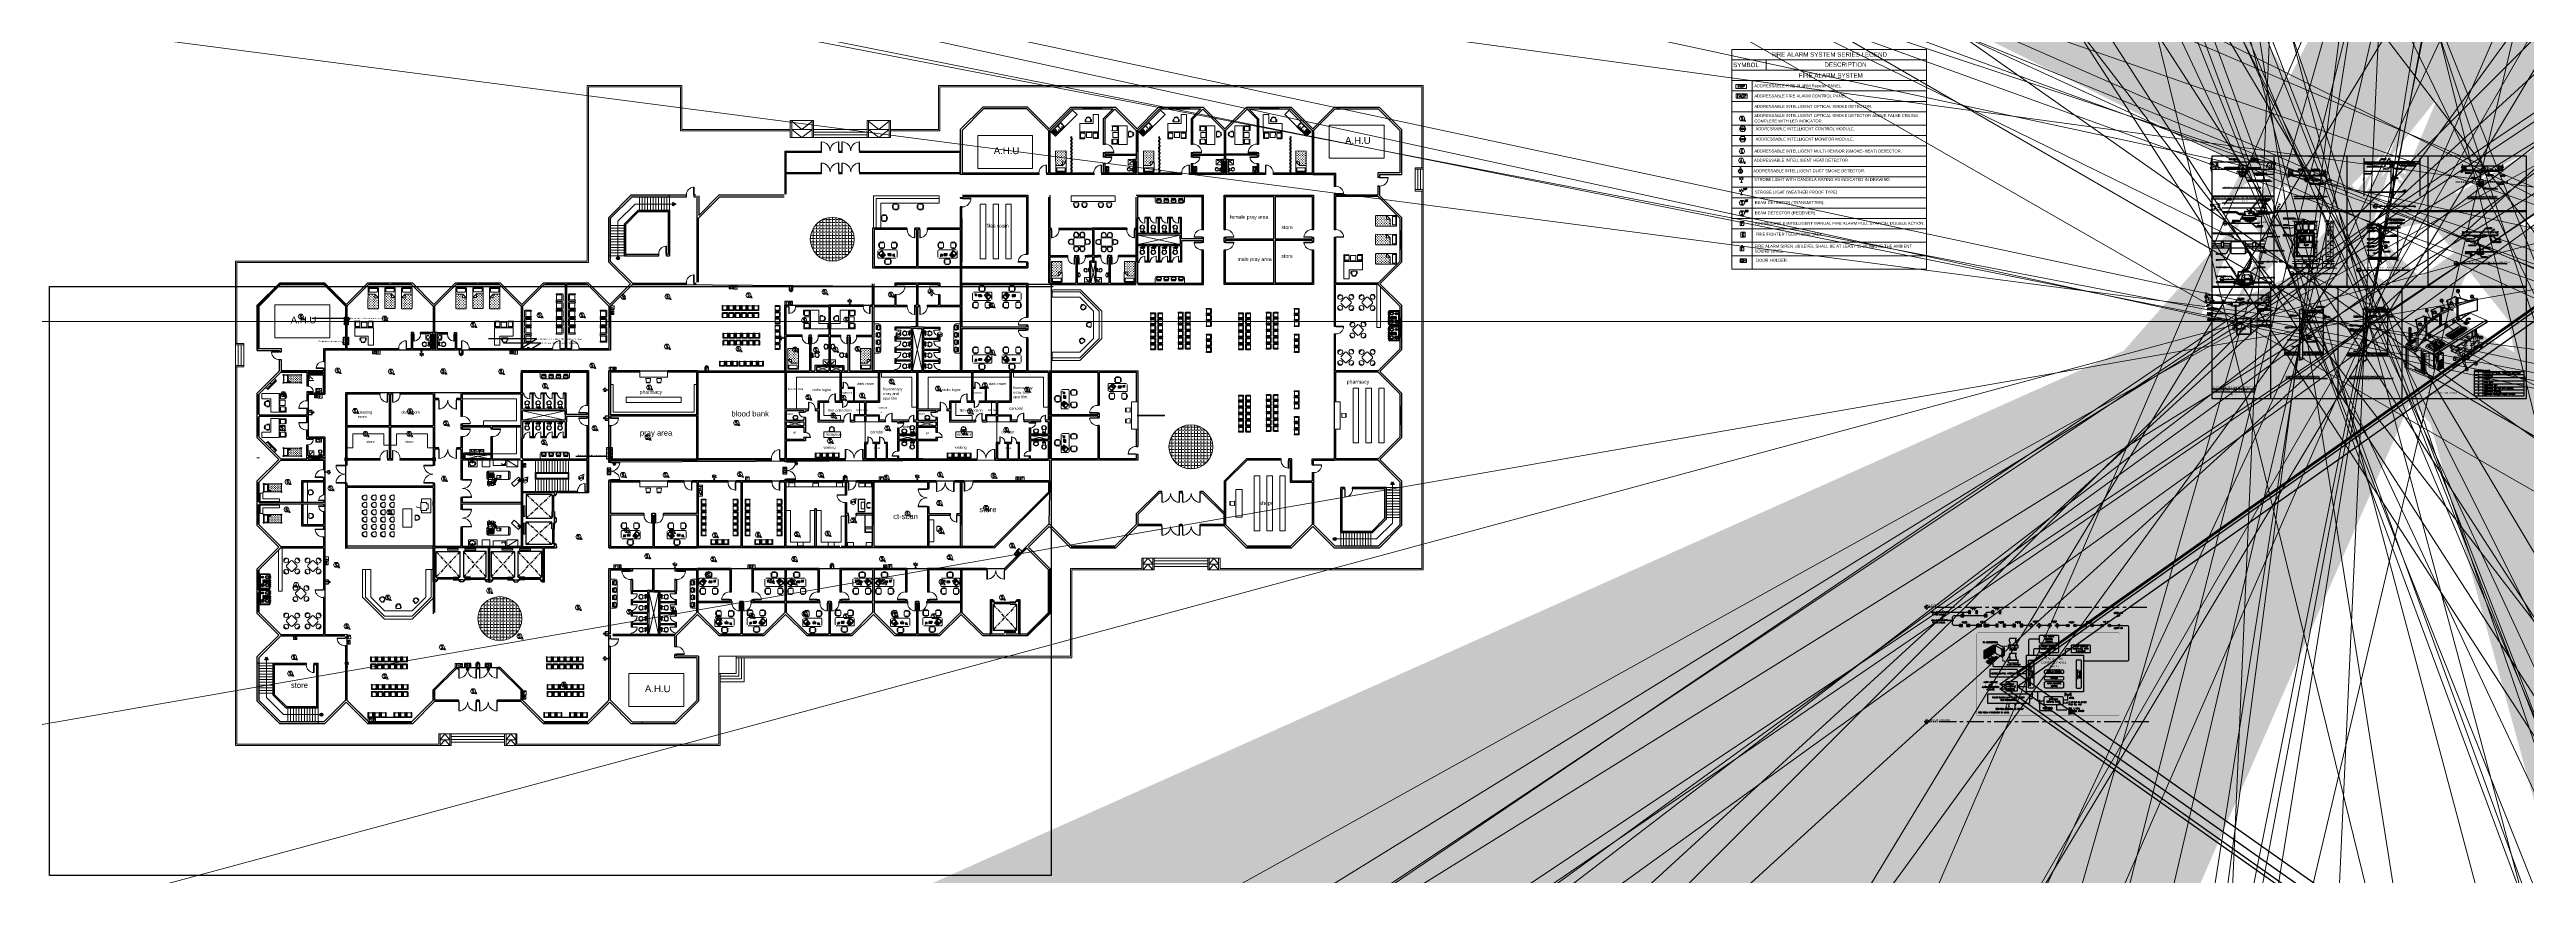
# Model space of a CAD drawing. Extents: x -15 to 256, y 0 to 403.
# Drawn here: x -15 to 255.6, y 312.7 to 403 of the extents above.
import ezdxf
from ezdxf import colors
from ezdxf.entities.mleader import LeaderData, LeaderLine
from ezdxf.enums import TextEntityAlignment as Align
from ezdxf.math import Vec2, Vec3

# ---------------------------------------------------------------- set-up
doc = ezdxf.new("R2010")
doc.units = 0
doc.header["$LTSCALE"] = 0.15
for name, pattern in [('Access Control_master_ground1$0$HIDDEN', [0.375, 0.25, -0.125]), ('CENTER', [2, 1.25, -0.25, 0.25, -0.25]), ('CENTERX2', [4, 2.5, -0.5, 0.5, -0.5]), ('DASHDOT', [1, 0.5, -0.25, 0, -0.25]), ('DASHED', [0.75, 0.5, -0.25]), ('ECG_Line-Ptrn-Sold', [9144001.0, 9144000.0, -1]), ('PDF_IMPORT', [1, 0.8, -0.2]), ('PHANTOM2', [31.75, 15.875, -3.175, 3.175, -3.175, 3.175, -3.175])]:
    doc.linetypes.add(name, pattern=pattern)
doc.layers.get('0').update_dxf_attribs({"color": 252})
for name, color, linetype in [('0 ARCH', 252, 'Continuous'), ('0 fire alarm', 252, 'Continuous'), ('0 public aadress', 252, 'Continuous'), ('0 sockets', 252, 'Continuous'), ('00-BT-FAS-DIM', 10, 'Continuous'), ('00-BT-FAS-TEXT', 2, 'Continuous'), ('00-BT-FAS-TEXT LINE', 10, 'Continuous'), ('00-BT-TEXT', 2, 'Continuous'), ('00-E-FAS-DIM', 10, 'Continuous'), ('00-E-FAS-TEXT LINE', 10, 'Continuous'), ('1-E-FA-WX', 3, 'Continuous'), ('5 1 1- SECTIONAL ELEVATIONS$0$wall sections$0$DIM', 1, 'Continuous'), ('A-IW-SHE101$0$A-ANNO-TEXT', 2, 'Continuous'), ('A-SYMB-LVLS', 7, 'Continuous'), ('Access Control_master_ground1$0$E-FIRE', 3, 'Access Control_master_ground1$0$HIDDEN'), ('ARCH', 8, 'Continuous'), ('bound', 252, 'Continuous'), ('C1', 252, 'Continuous'), ('d1', 252, 'Continuous'), ('DETAILS', 2, 'Continuous'), ('E-ANNO-LARO', 1, 'Continuous'), ('E-ANNO-T080', 61, 'Continuous'), ('E-ANNO-T100', 102, 'Continuous'), ('E-ANNO-T140', 133, 'Continuous'), ('e-anno-t175', 214, 'Continuous'), ('E-ANNO-VIEW', 240, 'Continuous'), ('E-DETL-LID1', 1, 'DASHED'), ('E-DETL-LID2', 2, 'DASHED'), ('E-DETL-LID3', 3, 'DASHED'), ('E-DETL-LID4', 131, 'DASHED'), ('E-DETL-LID6', 214, 'DASHED'), ('E-DETL-LIN0', 10, 'Continuous'), ('E-DETL-LIN1', 1, 'Continuous'), ('E-DETL-LIN2', 2, 'Continuous'), ('E-DETL-LIN3', 3, 'Continuous'), ('E-DETL-LIN9', 9, 'Continuous'), ('E-RISR-LID1', 1, 'DASHED'), ('E-RISR-LIN0', 10, 'Continuous'), ('E-Sch', 7, 'Continuous'), ('E-Sch-Txt', 7, 'Continuous'), ('E-SCHEM-3', 3, 'Continuous'), ('E-TRUNK', 40, 'Continuous'), ('EF-Sch', 7, 'Continuous'), ('EL1', 1, 'Continuous'), ('EL_C01CO', 1, 'Continuous'), ('ELEVATIONS', 171, 'CENTER'), ('Fire Alarm and Voice Evacuation$0$FB_Fire Alarm and voice evacuation$0$MHT_FA_DEVICE', 10, 'Continuous'), ('Fire Alarm and Voice Evacuation$0$Legends & Symbols$0$MHT_FA_DEVICE', 10, 'Continuous'), ('Fire alarm Notes$0$MHT_ANNO-TEXT', 2, 'Continuous'), ('Fire alarm Notes$0$MHT_FA_DEVICE', 10, 'Continuous'), ('FIX', 252, 'Continuous'), ('grocol', 252, 'Continuous'), ('MHT_A-SYMB-LVL', 7, 'Continuous'), ('MHT_ANNO-TEXT', 2, 'Continuous'), ('MHT_SE_EQUPMNT', 3, 'Continuous'), ('MHT_SE_LAN', 140, 'PHANTOM2'), ('MPI-TAG-1', 1, 'Continuous'), ('MPI-TITL-TXT', 1, 'Continuous'), ('PDF2_Geometry', 7, 'Continuous'), ('ST-SHEET$0$CADR-BLU', 5, 'Continuous'), ('text', 12, 'Continuous'), ('WINDOW', 252, 'Continuous')]:
    doc.layers.add(name, color=color, linetype=linetype)
for name, color, linetype, lineweight in [('A-ANNO-NOTE', 10, 'Continuous', 0), ('A-DETL', 8, 'ECG_Line-Ptrn-Sold', 13), ('anal', 252, 'Continuous', 20), ('DOOR', 252, 'Continuous', 20), ('E-ANN-LCTX', 90, 'Continuous', 9), ('E-TEXT', 7, 'Continuous', 0), ('elev', 252, 'Continuous', 9), ('FIXT', 252, 'Continuous', 9), ('FUR', 252, 'Continuous', 9), ('FURNITURE-1', 252, 'Continuous', 9), ('GENERAL', 1, 'Continuous', 25), ('MHT_FA_DEVICE', 10, 'Continuous', 25), ('MPI-TITL', 1, 'Continuous', 20), ('MPI-TTBL', 7, 'Continuous', 25), ('MPI-TXT', 2, 'Continuous', 20), ('S-ANNO-DIMS', 1, 'Continuous', 18), ('sofa', 252, 'Continuous', 9), ('T-50-801_dwg _7_', 8, 'Continuous', 9), ('T-FIRE-B', 4, 'Continuous', 0), ('T-LINE', 7, 'Continuous', 0), ('T-LINE-THIN', 9, 'ECG_Line-Ptrn-Sold', 18), ('T-TEXT', 2, 'Continuous', 0), ('wall', 252, 'Continuous', 30), ('WC', 252, 'Continuous', 9)]:
    doc.layers.add(name, color=color, linetype=linetype, lineweight=lineweight)
doc.styles.add('ARIAL', font='SAS_____.PFB', dxfattribs={"width": 3, "height": 0.3})
doc.styles.add('Arial_12', font='arial.ttf', dxfattribs={"width": 0.8, "height": 2.342038})
doc.styles.add('Arial_7', font='arial.ttf', dxfattribs={"height": 0.660856})
doc.styles.add('Arial_8', font='arial.ttf', dxfattribs={"height": 0.805844})
doc.styles.add('ARKAN-TEXT', font='swissc.ttf')
doc.styles.add('CCTV-ACS$0$Standard', font='arial.ttf')
doc.styles.add('CT1-Elev-2X$0$ROMANS-TITLE', font='ROMANS.shx', dxfattribs={"width": 0.8})
doc.styles.add('E100', font='verdana.ttf', dxfattribs={"height": 205})
doc.styles.add('E140', font='verdana.ttf', dxfattribs={"height": 285})
doc.styles.add('E175', font='verdana.ttf', dxfattribs={"height": 335})
doc.styles.add('E80', font='simplex.shx', dxfattribs={"height": 200})
doc.styles.add('ELEC', font='romans.shx')
doc.styles.add('Fire Alarm and Voice Evacuation$0$Legends & Symbols$0$ROMNAS', font='romans.shx', dxfattribs={"width": 0.85})
doc.styles.add('Fire alarm Notes$0$MHT_TEXT', font='romans.shx', dxfattribs={"width": 0.8})
doc.styles.add('LE80', font='SIMPLEX.shx', dxfattribs={"height": 200})
doc.styles.add('PC TETX', font='swissko.ttf')
doc.styles.add('ROMANS', font='ROMANS.shx', dxfattribs={"width": 0.8})
doc.styles.add('ROMNAS', font='romans.shx', dxfattribs={"width": 0.75})
doc.styles.add('SansSerif_10', font='sanss___.ttf', dxfattribs={"height": 10})
doc.styles.add('SansSerif_3', font='sanss___.ttf', dxfattribs={"height": 24.9})
doc.styles.add('SansSerif_4', font='sanss___.ttf', dxfattribs={"height": 27})
doc.styles.add('SansSerif_5', font='sanss___.ttf', dxfattribs={"height": 20})
doc.styles.add('SansSerif_6', font='sanss___.ttf', dxfattribs={"height": 21.924897})
doc.styles.add('SansSerif_7', font='sanss___.ttf', dxfattribs={"height": 32.481329})
doc.styles.add('SansSerif_8', font='sanss___.ttf', dxfattribs={"height": 17.9})
doc.styles.add('SansSerif_9', font='sanss___.ttf', dxfattribs={"height": 17.539918})
doc.styles.add('TEXT-NFP', font='simplex.shx')
doc.dimstyles.new('BT-DIM', dxfattribs={"dimscale": 0, "dimtxt": 120, "dimasz": 120, "dimexe": 100, "dimexo": 100, "dimgap": 1, "dimtad": 0, "dimdec": 0, "dimrnd": 5, "dimzin": 3, "dimdsep": 46, "dimtxsty": 'ROMANS', "dimblk": 'OBLIQUE', "dimcen": 50, "dimdle": 80, "dimclrd": 256, "dimclre": 256, "dimclrt": 2, "dimadec": 0, "dimazin": 0, "dimtfac": 1, "dimtdec": 0, "dimtofl": 0, "dimtmove": 0, "dimatfit": 3, "dimfxl": 1, "dimtvp": 0.8, "dimfrac": 2, "dimtolj": 1, "dimtzin": 0, "dimarcsym": 0})
doc.dimstyles.new('DIM25', dxfattribs={"dimscale": 100, "dimtxt": 2, "dimasz": 0.01, "dimexe": 1, "dimexo": 2, "dimgap": 1, "dimtad": 1, "dimdec": 0, "dimlfac": 0.25, "dimzin": 0, "dimdsep": 46, "dimtxsty": 'LE80', "dimblk1": 'TICK', "dimblk2": 'TICK', "dimsah": 1, "dimcen": 0, "dimdle": 3, "dimclrd": 1, "dimclre": 1, "dimclrt": 51, "dimadec": 0, "dimazin": 0, "dimtfac": 1, "dimtdec": 0, "dimtmove": 0, "dimatfit": 1, "dimldrblk": 'TICK', "dimfxl": 1, "dimtolj": 1, "dimtzin": 0, "dimarcsym": 0})
doc.dimstyles.new('MHT-E-DIM', dxfattribs={"dimscale": 100, "dimtxt": 2, "dimasz": 1.5, "dimexe": 1, "dimexo": 1, "dimgap": 1, "dimtad": 1, "dimdec": 0, "dimrnd": 5, "dimzin": 0, "dimdsep": 46, "dimtxsty": 'ROMANS', "dimcen": 0, "dimclrd": 256, "dimclre": 256, "dimclrt": 2, "dimadec": 3, "dimazin": 0, "dimtfac": 1, "dimtdec": 0, "dimtofl": 0, "dimtmove": 0, "dimatfit": 3, "dimfxl": 1, "dimtfill": 1, "dimtolj": 1, "dimtzin": 0, "dimarcsym": 0})
doc.dimstyles.get("Standard").update_dxf_attribs({"dimtxt": 0.18, "dimasz": 0.18, "dimexe": 0.18, "dimexo": 0.0625, "dimgap": 0.09, "dimtad": 0, "dimtih": 1, "dimtoh": 1, "dimdec": 4, "dimzin": 0, "dimdsep": 46, "dimtxsty": 'Standard', "dimcen": 0.09, "dimadec": 0, "dimazin": 0, "dimtfac": 1, "dimtdec": 4, "dimtofl": 0, "dimtmove": 0, "dimatfit": 3, "dimfxl": 1, "dimtolj": 1, "dimtzin": 0, "dimarcsym": 0})
pattern_1 = [(50, (199.6004, 346.53647), (0.4178004, -0.0365528), [0.043687, -0.480557]), (355, (199.6004, 346.53647), (-0.0808217, 0.4381463), [0.0349496, -0.3844454]), (100.451, (199.6352, 346.5334), (0.3369803, 0.4015916), [0.037128, -0.40841]), (46.1842, (199.6004, 346.65296), (0.62166, -0.096415), [0.06553, -0.720835]), (96.6356, (199.6522, 346.6449), (0.544434, 0.567416), [0.055692, -0.612615]), (351.184, (199.6004, 346.65296), (0.544435, 0.567415), [0.052424, -0.576668]), (21, (199.65864, 346.62384), (0.3476953, -0.2345235), [0.043687, -0.480557]), (326, (199.65864, 346.62384), (0.1417293, 0.4223945), [0.0349496, -0.3844454]), (71.4514, (199.6876, 346.6043), (0.4894237, 0.187872), [0.037128, -0.40841]), (37.5, (199.6004, 346.53647), (0.00708303, 0.19390837), [0, -0.3797855, 0, -0.3902704, 0, -0.3859017]), (7.5, (199.6004, 346.53647), (0.1532362, 0.2297421), [0, -0.2225124, 0, -0.3710481, 0, -0.1470795]), (327.5, (199.4705, 346.53647), (0.3109472, -0.0131376), [0, -0.1456233, 0, -0.4543446, 0, -0.6028803]), (317.5, (199.41225, 346.53647), (0.3397017, 0.05831), [0, -0.1893103, 0, -0.3017314, 0, -0.4281324])]
pattern_2 = [(50, (205.23698, 345.46348), (0.4352088, -0.0380758), [0.0455073, -0.50058]), (355, (205.23698, 345.46348), (-0.084189, 0.4564024), [0.036406, -0.400464]), (100.451, (205.27324, 345.4603), (0.351021, 0.4183246), [0.038675, -0.4254273]), (46.1842, (205.237, 345.58483), (0.6475626, -0.100432), [0.068261, -0.75087]), (96.6356, (205.29094, 345.57646), (0.567119, 0.591058), [0.058013, -0.638141]), (351.184, (205.237, 345.5848), (0.56712, 0.591057), [0.054609, -0.600696]), (21, (205.29765, 345.5545), (0.3621827, -0.2442953), [0.0455073, -0.50058]), (326, (205.29765, 345.5545), (0.1476347, 0.4399943), [0.036406, -0.400464]), (71.4514, (205.32783, 345.53413), (0.5098164, 0.1957), [0.038675, -0.4254273]), (37.5, (205.23698, 345.46348), (0.00737816, 0.2019879), [0, -0.3956099, 0, -0.4065316, 0, -0.4019809]), (7.5, (205.23698, 345.46348), (0.159621, 0.2393147), [0, -0.2317837, 0, -0.3865084, 0, -0.1532078]), (327.5, (205.10167, 345.46348), (0.3239033, -0.013685), [0, -0.1516909, 0, -0.4732756, 0, -0.6280004]), (317.5, (205.041, 345.46348), (0.3538559, 0.0607396), [0, -0.1971982, 0, -0.3143036, 0, -0.4459713])]
pattern_3 = [(50, (216.94386, 363.4144), (0.3014433, -0.0263729), [0.0315202, -0.346722]), (355, (216.94386, 363.4144), (-0.058313, 0.316123), [0.025216, -0.2773777]), (100.451, (216.96898, 363.4122), (0.2431315, 0.2897486), [0.026788, -0.2946683]), (46.1842, (216.94386, 363.49846), (0.448528, -0.0695634), [0.04728, -0.520083]), (96.6356, (216.98123, 363.49266), (0.39281, 0.409391), [0.040182, -0.4420024]), (351.184, (216.94386, 363.49846), (0.3928104, 0.40939), [0.037824, -0.4160665]), (21, (216.98588, 363.47745), (0.2508624, -0.1692088), [0.0315202, -0.346722]), (326, (216.98588, 363.47745), (0.1022578, 0.304758), [0.025216, -0.2773777]), (71.4514, (217.0068, 363.46335), (0.3531196, 0.1355498), [0.026788, -0.2946683]), (37.5, (216.94386, 363.41441), (0.0051104, 0.13990503), [0, -0.2740155, 0, -0.2815803, 0, -0.2784283]), (7.5, (216.94386, 363.41441), (0.11056, 0.1657591), [0, -0.1605428, 0, -0.2677115, 0, -0.106118]), (327.5, (216.85014, 363.41441), (0.2243486, -0.0094788), [0, -0.1050673, 0, -0.32781, 0, -0.4349786]), (317.5, (216.80811, 363.4144), (0.245095, 0.0420707), [0, -0.1365875, 0, -0.2176994, 0, -0.3088978])]

# ---------------------------------------------------------------- blocks, each defined once
blk = doc.blocks.new('D90')
at = {"layer": 'DOOR'}
for points in [[(0.03, 0.2), (0, 0.2), (0, 0), (0.05, 0), (0.05, 0.15), (0.03, 0.15)], [(0.03, 0.2), (0.03, 1.04), (0.08, 1.04), (0.08, 0.2)], [(0.87, 0.2), (0.9, 0.2), (0.9, 0), (0.85, 0), (0.85, 0.15), (0.87, 0.15)]]:
    blk.add_lwpolyline(points, close=True, dxfattribs=at)
blk.add_circle((0.02, 0.21), 0.01, dxfattribs=at)
blk.add_arc((0.03, 0.2), 0.845, 0.2218, 86.3889, dxfattribs=at)
blk = doc.blocks.new('D200')
at = {"layer": 'DOOR'}
for points in [[(0.03, 0.2), (0, 0.2), (0, 0), (0.05, 0), (0.05, 0.15), (0.03, 0.15)], [(0.03, 0.2), (0.03, 1.17), (0.08, 1.17), (0.08, 0.2)], [(1.97, 0.2), (1.97, 1.17), (1.92, 1.17), (1.92, 0.2)], [(1.97, 0.2), (2, 0.2), (2, 0), (1.95, 0), (1.95, 0.15), (1.97, 0.15)]]:
    blk.add_lwpolyline(points, close=True, dxfattribs=at)
for centre in [(0.02, 0.21), (1.98, 0.21)]:
    blk.add_circle(centre, 0.01, dxfattribs=at)
for centre, start, end in [((0.03, 0.2), 0, 87.0492), ((1.97, 0.2), 92.9508, 180)]:
    blk.add_arc(centre, 0.971, start, end, dxfattribs=at)
blk = doc.blocks.new('SEAT02')
at = {"layer": 'FUR'}
for p, q in [((0, 0.32), (0, -0.32)), ((0.7, 0.4), (0.08, 0.4)), ((0.12, 0.23), (0.12, -0.23)), ((0.7, 0.28), (0.17, 0.28)), ((0.7, -0.22), (0.7, 0.22)), ((0.08, -0.4), (0.7, -0.4)), ((0.17, -0.28), (0.7, -0.28))]:
    blk.add_line(p, q, dxfattribs=at)
for centre, radius, start, end in [((0.08, 0.32), 0.08, 90, 180), ((0.17, 0.23), 0.05, 90, 180), ((0.62, 0.22), 0.08, 0, 48.5904), ((0.68, 0.34), 0.0639, 288.8562, 68.5025), ((0.08, -0.32), 0.08, 180, 270), ((0.17, -0.23), 0.05, 180, 270), ((0.62, -0.22), 0.08, 311.4096, 0), ((0.68, -0.34), 0.0639, 291.4975, 71.1438)]:
    blk.add_arc(centre, radius, start, end, dxfattribs=at)
blk = doc.blocks.new('A$C48FC3568')
at = {"layer": 'FUR'}
h = blk.add_hatch(dxfattribs=at)
h.set_pattern_fill('CROSS', color=256, scale=0.5, style=0)
h.set_pattern_definition([(0, (-34.60875, 58.23435), (0.125, -0.125), [0.0625, -0.1875]), (270, (-34.5775, 58.2656), (-0.125, -0.125), [0.0625, -0.1875])])
h.paths.add_polyline_path([(1.05, 0.7), (1.05, 1), (0.05, 1, 0.414214), (0, 0.95), (0, 0.05, 0.414214), (0.05, 0), (1.4, 0), (1.4, 0.65), (1.1, 0.65, -0.414214)])
for p, q in [((0, 0.95), (0, 0.05)), ((1.95, 1), (0.05, 1)), ((1.4, 0.65), (1.05, 1)), ((1.05, 1), (1.05, 0.7)), ((1.4, 0.65), (1.1, 0.65)), ((1.4, 0), (1.4, 0.65)), ((1.6, 0.86), (1.6, 0.15)), ((1.88, 0.91), (1.65, 0.91)), ((1.65, 0.1), (1.88, 0.1)), ((1.93, 0.15), (1.93, 0.86)), ((2, 0.05), (2, 0.95)), ((0.05, 0), (1.95, 0))]:
    blk.add_line(p, q, dxfattribs=at)
for centre, start, end in [((0.05, 0.95), 90, 180), ((0.05, 0.05), 180, 270), ((1.1, 0.7), 180, 270), ((1.65, 0.86), 90, 180), ((1.65, 0.15), 180, 270), ((1.88, 0.86), 360, 90), ((1.88, 0.15), 270, 0), ((1.95, 0.95), 360, 90), ((1.95, 0.05), 270, 360)]:
    blk.add_arc(centre, 0.05, start, end, dxfattribs=at)
blk = doc.blocks.new('A$C30776E45')
at = {"layer": 'FUR'}
for p, q in [((0, 0.75), (1.35, 2.1)), ((0.02, 0.74), (0.42, 0.33)), ((1.12, 1.03), (0.42, 0.33)), ((0.94, 0.58), (1.08, 0.73)), ((1, 0.52), (0.94, 0.58)), ((1, 0.52), (1.2, 0.72)), ((1.12, 1.03), (2.15, 0)), ((1.18, 0.69), (1.15, 0.73)), ((1.38, 0.54), (1.2, 0.72)), ((1.35, 2.1), (2.8, 0.65)), ((1.36, 0.16), (1.56, 0.36)), ((1.42, 0.1), (1.36, 0.16)), ((1.38, 0.54), (1.56, 0.36)), ((1.42, 0.1), (1.57, 0.24)), ((1.64, 2.36), (1.43, 2.15)), ((1.43, 2.09), (1.75, 1.77)), ((1.71, 2.3), (1.53, 2.12)), ((1.53, 2.12), (1.87, 1.78)), ((1.54, 0.34), (1.57, 0.31)), ((1.64, 2.36), (1.85, 2.57)), ((1.71, 2.3), (1.88, 2.47)), ((1.84, 1.8), (1.81, 1.77)), ((2.04, 1.96), (1.87, 1.78)), ((1.88, 2.47), (2.22, 2.13)), ((1.92, 2.57), (2.23, 2.26)), ((2.32, 2.02), (1.92, 1.62)), ((2.32, 1.21), (1.92, 1.62)), ((2.04, 1.96), (2.22, 2.13)), ((2.8, 0.65), (2.15, 0)), ((2.2, 2.16), (2.23, 2.19)), ((2.72, 1.62), (2.32, 2.02)), ((2.72, 1.62), (2.32, 1.21)), ((2.52, 1.14), (2.49, 1.1)), ((2.81, 0.72), (2.49, 1.04)), ((2.68, 1.34), (2.5, 1.16)), ((2.84, 0.82), (2.5, 1.16)), ((2.68, 1.34), (2.86, 1.51)), ((3.02, 1), (2.84, 0.82)), ((3.2, 1.18), (2.86, 1.51)), ((3.08, 0.93), (2.87, 0.72)), ((2.88, 1.49), (2.91, 1.52)), ((3.29, 1.21), (2.98, 1.52)), ((3.02, 1), (3.2, 1.18)), ((3.08, 0.93), (3.29, 1.14))]:
    blk.add_line(p, q, dxfattribs=at)
for centre, radius, start, end in [((1.16, 0.32), 0.254, 127.4334, 322.5666), ((1.18, 0.38), 0.225, 142.1177, 232.1177), ((1.22, 0.34), 0.225, 217.8823, 307.8823), ((1.12, 0.69), 0.0457, 45, 135), ((1.46, 2.12), 0.0457, 135, 225), ((1.54, 0.27), 0.0457, 315, 45), ((1.78, 1.8), 0.0457, 225, 315), ((1.88, 2.54), 0.0457, 45, 135), ((2.2, 2.22), 0.0457, 315, 45), ((2.52, 1.07), 0.0457, 135, 225), ((2.84, 0.76), 0.0457, 225, 315), ((2.95, 1.49), 0.0457, 45, 135), ((3.26, 1.18), 0.0457, 315, 45)]:
    blk.add_arc(centre, radius, start, end, dxfattribs=at)
blk = doc.blocks.new('A$C058220D9')
at = {"layer": 'FUR'}
blk.add_blockref('A$C48FC3568', (0, 0), dxfattribs=at)
blk = doc.blocks.new('D100')
at = {"layer": 'DOOR'}
for points in [[(0.03, 0.2), (0, 0.2), (0, 0), (0.05, 0), (0.05, 0.15), (0.03, 0.15)], [(0.03, 0.2), (0.03, 1.14), (0.08, 1.14), (0.08, 0.2)], [(0.97, 0.2), (1, 0.2), (1, 0), (0.95, 0), (0.95, 0.15), (0.97, 0.15)]]:
    blk.add_lwpolyline(points, close=True, dxfattribs=at)
blk.add_circle((0.02, 0.21), 0.01, dxfattribs=at)
blk.add_arc((0.03, 0.2), 0.941, 0.0029, 86.9663, dxfattribs=at)
blk = doc.blocks.new('ELLIPSE')
blk.add_circle((0.5, 0.5), 0.5)
blk = doc.blocks.new('D80')
at = {"layer": 'DOOR'}
for points in [[(0.03, 0.2), (0, 0.2), (0, 0), (0.05, 0), (0.05, 0.15), (0.03, 0.15)], [(0.03, 0.2), (0.03, 0.94), (0.08, 0.94), (0.08, 0.2)], [(0.77, 0.2), (0.8, 0.2), (0.8, 0), (0.75, 0), (0.75, 0.15), (0.77, 0.15)]]:
    blk.add_lwpolyline(points, close=True, dxfattribs=at)
blk.add_circle((0.02, 0.21), 0.01, dxfattribs=at)
blk.add_arc((0.03, 0.2), 0.74, 0, 86.2769, dxfattribs=at)
blk = doc.blocks.new('CHAIR7')
for p, q in [((0, 9), (0, -9)), ((20, 12), (3, 12)), ((5, 15), (18, 15)), ((23, -7), (23, 7)), ((3, -12), (20, -12)), ((5, -15), (18, -15))]:
    blk.add_line(p, q)
for centre, radius, start, end in [((3, 9), 3, 90, 180), ((6, 14), 1.56, 73.7398, 286.2602), ((17, 14), 1.56, 253.7398, 106.2602), ((20, 9), 3, 62.4156, 90), ((22, 11), 1.1, 53.3099, 212.0274), ((5, 0), 19.6, 327.5758, 32.4242), ((7, 0), 20, 323.1301, 36.8699), ((3, -9), 3, 180, 270), ((6, -14), 1.56, 73.7398, 286.2602), ((17, -14), 1.56, 253.7398, 106.2602), ((20, -9), 3, 270, 297.5844), ((22, -11), 1.1, 147.9726, 306.6901)]:
    blk.add_arc(centre, radius, start, end)
blk = doc.blocks.new('RECTANG')
for p, q in [((1, 1), (0, 1)), ((0, 1), (0, 0)), ((0, 0), (1, 0)), ((1, 0), (1, 1))]:
    blk.add_line(p, q)
blk = doc.blocks.new('FNPHONE')
for p, q in [((-9, 1), (-10, 0)), ((-9, 0), (-10, 0)), ((-8, 2), (-9, 2)), ((-9, 1), (-9, 1)), ((-9, 1), (-9, 1)), ((-7, 1), (-8, -1)), ((-7, 7), (-7, 2)), ((-6, 7), (-6, 2)), ((-4, 5), (-4, 5)), ((-4, 4), (-4, 4)), ((-4, 3), (-4, 3)), ((-4, 2), (-4, 2)), ((-3, 5), (-3, 5)), ((-3, 4), (-3, 4)), ((-3, 3), (-3, 3)), ((-3, 2), (-3, 2)), ((-2, 5), (-2, 5)), ((-2, 4), (-2, 4)), ((-2, 3), (-2, 3)), ((-2, 2), (-2, 2)), ((-9, 0), (-10, 0)), ((-9, -1), (-10, -2)), ((-9, -1), (-10, -1)), ((-9, -1), (-10, -1)), ((-9, -2), (-10, -2)), ((-9, -2), (-10, -2)), ((-8, -2), (-9, -3)), ((-8, -2), (-9, -2)), ((-8, -1), (-8, -1)), ((-7, -1), (-8, -1)), ((-8, -2), (-8, -2))]:
    blk.add_line(p, q)
for centre, start, end in [((-7, 7), 298.4915, 241.5085), ((-7, 2), 118.4915, 61.5085)]:
    blk.add_arc(centre, 1.05, start, end)
for p, xscale, yscale, zscale in [((-8, 0), 8.20528234483245, 8.104073169521023, 8.20528234483245), ((-5, 1), 3.75, 4.375, 3.75), ((-4, 7), 2.03125, 0.46875, 2.03125)]:
    blk.add_blockref('RECTANG', p, dxfattribs=dict(xscale=xscale, yscale=yscale, zscale=zscale))
blk = doc.blocks.new('IBMAT', base_point=(61, 306))
for p, q in [((75, 307), (75, 306)), ((81, 307), (75, 307)), ((81, 306), (81, 307))]:
    blk.add_line(p, q)
at = {"xscale": 21, "yscale": 17, "zscale": 21}
blk.add_blockref('RECTANG', (61, 306), dxfattribs=at)
blk = doc.blocks.new('KEYBOARD', base_point=(60, 294))
for p, xscale, yscale, zscale in [((60, 294), 19, 8, 19), ((61, 295), 13, 5, 13), ((75, 295), 3, 5, 3)]:
    blk.add_blockref('RECTANG', p, dxfattribs=dict(xscale=xscale, yscale=yscale, zscale=zscale))
blk = doc.blocks.new('FNCOMP')
for p, q in [((-7, 16), (-8, 4)), ((-8, 4), (-8, 2)), ((8, 4), (-8, 4)), ((-8, 2), (8, 2)), ((6, 16), (-7, 16)), ((8, 4), (6, 16)), ((8, 2), (8, 4))]:
    blk.add_line(p, q)
at = {"xscale": 1.033846153846154, "yscale": 1.033846153846154, "zscale": 1.033846153846154}
for name, p in [('IBMAT', (-11, 0)), ('KEYBOARD', (-10, -10))]:
    blk.add_blockref(name, p, dxfattribs=at)
blk = doc.blocks.new('*X17')
at = {"color": 0}
for p, q in [((0.12, 0.56), (0.12, 0.64)), ((0.15, 0.54), (0.15, 0.67)), ((0.17, 0.53), (0.17, 0.68)), ((0.2, 0.53), (0.2, 0.68)), ((0.23, 0.54), (0.23, 0.67)), ((0.25, 0.56), (0.25, 0.64))]:
    blk.add_line(p, q, dxfattribs=at)
blk = doc.blocks.new('Ch01')
at = {"layer": 'FUR'}
for p, q in [((-0.5, -0.2), (-0.5, 0.21)), ((-0.46, 0.25), (-0.04, 0.2)), ((0, 0.17), (0, -0.16)), ((-0.46, -0.24), (-0.04, -0.2))]:
    blk.add_line(p, q, dxfattribs=at)
for centre, radius, start, end in [((-0.46, 0.21), 0.04, 84.2894, 180), ((-0.06, 0.17), 0.025, 20.5276, 200.5276), ((-0.5, 0), 0.449, 339.1935, 20.5276), ((-0.04, 0.17), 0.04, 0, 84.2894), ((-0.5, 0), 0.499, 339.1935, 20.5276), ((-0.46, -0.2), 0.04, 180, 275.7106), ((-0.06, -0.17), 0.025, 159.1935, 339.1935), ((-0.04, -0.16), 0.04, 275.7106, 0)]:
    blk.add_arc(centre, radius, start, end, dxfattribs=at)
blk = doc.blocks.new('ARCH')
at = {"layer": 'anal'}
for points in [[(17.55, 358.35), (17.25, 358.35), (17.25, 358.05), (17.55, 358.05)], [(27.15, 358.35), (26.85, 358.35), (26.85, 358.05), (27.15, 358.05)]]:
    blk.add_hatch(color=256, dxfattribs=at).paths.add_polyline_path(points)
at = {"layer": 'd1'}
for points in [[(53.41, 386.1), (53.1, 386.28), (53.1, 385.92)], [(47.27, 380.19, 1), (46.93, 380.19, 1)], [(131.7, 355.76), (131.52, 355.45), (131.88, 355.45)], [(125.57, 349.5, 1), (125.23, 349.5, 1)], [(8.7, 336.61), (8.52, 336.3), (8.88, 336.3)], [(14.87, 330.3, 1), (14.53, 330.3, 1)]]:
    blk.add_hatch(color=256, dxfattribs=at).paths.add_polyline_path(points)
at = {"layer": 'elev'}
h = blk.add_hatch(dxfattribs=at)
h.set_pattern_fill('ANGLE', color=256, scale=0.05, style=0)
h.set_pattern_definition([(0, (36.30593, 41.4619), (0, 0.34925), [0.254, -0.09525]), (90, (36.30593, 41.4619), (-0.34925, 2e-17), [0.254, -0.09525])])
h.paths.add_polyline_path([(68.11, 382.26, 0.21525), (68.92, 380.46), (72.09, 380.46, 0.21525), (72.91, 382.26, 1)])
h.paths.add_polyline_path([(72.09, 380.46), (68.92, 380.46, 0.377964)])
h = blk.add_hatch(dxfattribs=at)
h.set_pattern_fill('ANGLE', color=256, scale=0.05, style=0)
h.set_pattern_definition([(0, (75.4893, 18.77073), (0, 0.34925), [0.254, -0.09525]), (90, (75.4893, 18.77073), (-0.34925, 2e-17), [0.254, -0.09525])])
h.paths.add_polyline_path([(107.29, 359.57, 0.21525), (108.1, 357.77), (111.28, 357.77, 0.21525), (112.09, 359.57, 1)])
h.paths.add_polyline_path([(111.28, 357.77), (108.1, 357.77, 0.377964)])
h = blk.add_hatch(dxfattribs=at)
h.set_pattern_fill('ANGLE', color=256, scale=0.05, style=0)
h.set_pattern_definition([(0, (0, 0), (0, 0.34925), [0.254, -0.09525]), (90, (0, 0), (-0.34925, 2e-17), [0.254, -0.09525])])
h.paths.add_polyline_path([(31.8, 340.8, 0.21525), (32.61, 339), (35.79, 339, 0.21525), (36.6, 340.8, 1)])
h.paths.add_polyline_path([(35.79, 339), (32.61, 339, 0.377964)])
at = {"layer": 'wall'}
h = blk.add_hatch(color=256, dxfattribs=at)
h.paths.add_polyline_path([(52.74, 385.4), (49.26, 385.4), (47.8, 383.94), (47.8, 380.46), (47.95, 380.46), (47.95, 380.61), (47.95, 383.88), (49.32, 385.25), (52.59, 385.25), (52.74, 385.25)])
h.paths.add_polyline_path([(52.74, 387.1), (48.56, 387.1), (48.46, 387), (52.74, 387)])
h.paths.add_polyline_path([(52.74, 387), (48.46, 387), (46.4, 384.94), (46.4, 384.66), (48.64, 386.9), (52.74, 386.9)])
h.paths.add_polyline_path([(46.3, 384.56), (46.4, 384.66), (46.4, 384.94), (46.1, 384.64), (46.1, 380.46), (46.3, 380.46)])
h = blk.add_hatch(color=256, dxfattribs=at)
h.paths.add_polyline_path([(126.06, 350.35), (126.21, 350.35), (129.48, 350.35), (130.85, 351.72), (130.85, 354.99), (130.85, 355.14), (131, 355.14), (131, 351.66), (129.54, 350.2), (126.06, 350.2)], flags=17)
h.paths.add_polyline_path([(126.06, 348.7), (130.16, 348.7), (132.5, 351.04), (132.5, 355.14), (132.6, 355.14), (132.6, 350.86), (130.34, 348.6), (126.06, 348.6)])
h.paths.add_polyline_path([(126.06, 348.6), (130.34, 348.6), (130.24, 348.5), (126.06, 348.5)])
h.paths.add_polyline_path([(132.6, 355.14), (132.7, 355.14), (132.7, 350.96), (132.6, 350.86)])
h = blk.add_hatch(dxfattribs=at)
h.set_pattern_fill('ANSI37', color=256, scale=0.02, style=0)
h.set_pattern_definition([(45, (-280.2, 3), (-0.044901281, 0.044901281), []), (135, (-280.2, 3), (-0.044901281, -0.044901281), [])])
h.paths.add_polyline_path([(91.04, 342.85), (90.68, 342.85), (90.68, 342.65), (90.89, 342.65), (90.89, 339.15), (91.04, 339.15)])
h.paths.add_polyline_path([(87.91, 342.65), (88.07, 342.65), (88.07, 342.85), (87.77, 342.85), (87.77, 339.15), (87.91, 339.15)])
h = blk.add_hatch(color=256, dxfattribs=at)
h.paths.add_polyline_path([(14.34, 331), (14.34, 331.15), (14.19, 331.15), (10.92, 331.15), (9.55, 332.52), (9.55, 335.79), (9.55, 335.94), (9.4, 335.94), (9.4, 332.46), (10.86, 331)], flags=17)
h.paths.add_polyline_path([(14.34, 329.4), (14.34, 329.5), (10.24, 329.5), (7.9, 331.84), (7.9, 335.94), (7.8, 335.94), (7.8, 331.66), (10.06, 329.4)])
h.paths.add_polyline_path([(10.06, 329.4), (10.16, 329.3), (14.34, 329.3), (14.34, 329.4)])
h.paths.add_polyline_path([(7.7, 331.76), (7.8, 331.66), (7.8, 335.94), (7.7, 335.94)])
for centre, radius in [((100.46, 389.93), 0.0306), ((100.46, 389.93), 0.0172), ((110.06, 389.93), 0.0306), ((110.06, 389.93), 0.0172), ((116.74, 389.93), 0.0306), ((116.74, 389.93), 0.0172)]:
    blk.add_circle(centre, radius)
at = {"layer": '0 ARCH', "color": 252, "lineweight": 15}
for p, q in [((71.92, 355.2), (65.47, 355.2)), ((65.78, 355.62), (66.41, 355.62)), ((65.78, 355.2), (65.78, 355.62)), ((66.41, 355.2), (65.78, 355.2)), ((66.41, 355.62), (66.41, 355.2)), ((69.02, 355.61), (68.38, 355.61)), ((68.38, 355.61), (68.38, 355.2)), ((68.38, 355.2), (69.02, 355.2)), ((69.02, 355.2), (69.02, 355.61)), ((70.99, 355.62), (70.99, 355.2)), ((71.62, 355.62), (70.99, 355.62)), ((70.99, 355.2), (71.62, 355.2)), ((71.62, 355.2), (71.62, 355.62)), ((74.06, 355.6), (73.43, 355.6)), ((73.43, 355.6), (73.43, 355.19)), ((73.43, 355.19), (74.06, 355.19)), ((74.06, 355.19), (74.06, 355.6)), ((74.15, 355.6), (74.15, 355.19)), ((74.78, 355.6), (74.15, 355.6)), ((74.15, 355.19), (74.78, 355.19)), ((74.78, 355.19), (74.78, 355.6)), ((65.42, 352.6), (65.93, 352.6)), ((65.93, 352.6), (65.93, 349.16)), ((68.62, 352.6), (68.11, 352.6)), ((68.11, 352.6), (68.11, 349.16)), ((68.77, 352.6), (69.29, 352.6)), ((69.29, 352.6), (69.29, 349.16)), ((71.92, 352), (71.47, 352)), ((71.47, 349.16), (71.47, 352)), ((74.07, 353.86), (73.33, 353.86)), ((73.33, 353.86), (73.33, 352.48)), ((73.33, 352.48), (74.07, 352.48)), ((74.05, 353.83), (73.36, 353.83)), ((73.36, 353.83), (73.36, 352.51)), ((73.36, 352.51), (74.05, 352.51)), ((74.03, 353.52), (73.65, 353.52)), ((73.65, 353.52), (73.65, 352.8)), ((73.65, 352.8), (74.03, 352.8)), ((74.03, 352.8), (74.03, 353.52)), ((74.05, 352.51), (74.05, 353.83)), ((74.07, 352.48), (74.07, 353.86)), ((74.92, 352.12), (74.07, 352.12)), ((74.07, 352.12), (74.07, 350.2)), ((74.9, 352.09), (74.11, 352.09)), ((74.11, 352.09), (74.11, 350.24)), ((74.29, 353.35), (74.29, 352.99)), ((74.29, 353.35), (74.29, 352.99)), ((74.49, 353.41), (74.35, 353.41)), ((74.49, 353.41), (74.35, 353.41)), ((74.35, 352.93), (74.49, 352.93)), ((74.35, 352.93), (74.49, 352.93)), ((74.4, 353.47), (74.49, 353.47)), ((74.4, 353.47), (74.49, 353.47)), ((74.4, 352.87), (74.49, 352.87)), ((74.49, 353.47), (74.65, 353.47)), ((74.49, 353.47), (74.65, 353.47)), ((74.69, 353.41), (74.49, 353.41)), ((74.69, 353.41), (74.49, 353.41)), ((74.49, 352.93), (74.69, 352.93)), ((74.49, 352.93), (74.69, 352.93)), ((74.49, 352.87), (74.65, 352.87)), ((74.49, 352.87), (74.65, 352.87)), ((74.9, 350.24), (74.9, 352.09)), ((74.92, 350.2), (74.92, 352.12)), ((68.11, 349.16), (65.93, 349.16)), ((66.7, 349.16), (66.7, 348.74)), ((67.34, 349.16), (66.7, 349.16)), ((67.34, 348.74), (67.34, 349.16)), ((69.29, 349.16), (71.47, 349.16)), ((70.06, 349.16), (70.06, 348.74)), ((70.7, 349.16), (70.06, 349.16)), ((70.7, 348.74), (70.7, 349.16)), ((72.82, 349.13), (72.19, 349.13)), ((72.19, 349.13), (72.19, 348.72)), ((72.82, 348.72), (72.82, 349.13)), ((74.07, 350.2), (74.92, 350.2)), ((74.11, 350.81), (74.9, 350.81)), ((74.9, 350.8), (74.11, 350.8)), ((74.11, 350.24), (74.9, 350.24)), ((74.86, 350.62), (74.14, 350.62)), ((74.14, 350.62), (74.14, 350.28)), ((74.14, 350.28), (74.86, 350.28)), ((74.22, 349.13), (74.22, 348.72)), ((74.85, 349.13), (74.22, 349.13)), ((74.85, 348.72), (74.85, 349.13)), ((66.7, 348.74), (67.34, 348.74)), ((72.19, 348.72), (72.82, 348.72)), ((74.22, 348.72), (74.85, 348.72))]:
    blk.add_line(p, q, dxfattribs=at)
for centre, radius, start, end in [((74.35, 353.35), 0.06, 90, 180), ((74.35, 353.35), 0.06, 90, 180), ((74.35, 352.99), 0.06, 180, 270), ((74.35, 352.99), 0.06, 180, 270), ((74.4, 353.44), 0.0312, 73.7398, 286.2602), ((74.4, 353.44), 0.0312, 73.7398, 286.2602), ((74.4, 352.9), 0.0312, 73.7398, 286.2602), ((74.4, 352.9), 0.0312, 73.7398, 286.2602)]:
    blk.add_arc(centre, radius, start, end, dxfattribs=at)
at = {"layer": 'anal'}
for p, q in [((43.72, 387), (43.72, 399.07)), ((43.72, 399.07), (54.08, 399.07)), ((43.87, 387), (43.87, 398.93)), ((43.87, 398.93), (53.92, 398.93)), ((53.92, 394.12), (53.92, 398.93)), ((54.08, 394.27), (54.08, 399.07)), ((82.12, 399.07), (132.6, 399.07)), ((84.6, 399.07), (82.12, 399.07)), ((82.12, 399.07), (82.12, 394.27)), ((82.27, 398.93), (132.6, 398.93)), ((84.6, 398.93), (82.27, 398.93)), ((82.27, 398.93), (82.27, 394.12)), ((132.6, 399.07), (135.07, 399.07)), ((132.6, 398.93), (134.93, 398.93)), ((134.93, 398.93), (134.93, 390.6)), ((135.07, 399.07), (135.07, 390.6)), ((65.92, 395.25), (66.08, 395.25)), ((65.92, 395.25), (65.92, 393.37)), ((66.08, 395.25), (66.08, 393.97)), ((66.08, 395.25), (68.32, 395.25)), ((66.08, 395.18), (67.2, 394.27)), ((67.2, 394.27), (68.32, 395.18)), ((68.32, 395.25), (68.32, 393.37)), ((68.32, 395.25), (68.47, 395.25)), ((68.47, 395.25), (68.47, 393.97)), ((74.32, 395.25), (74.47, 395.25)), ((74.32, 395.25), (74.32, 393.37)), ((74.47, 395.25), (74.47, 393.97)), ((74.47, 395.25), (76.72, 395.25)), ((74.47, 395.18), (75.6, 394.27)), ((75.6, 394.27), (76.72, 395.18)), ((76.72, 395.25), (76.72, 393.37)), ((76.72, 395.25), (76.87, 395.25)), ((76.87, 395.25), (76.87, 393.97)), ((97.89, 396.6), (97.89, 396.7)), ((97.89, 396.6), (97.89, 396.5)), ((97.94, 396.5), (97.94, 396.7)), ((97.94, 396.6), (97.94, 396.7)), ((98.89, 396.64), (97.94, 396.64)), ((98.89, 396.61), (97.94, 396.61)), ((98.89, 396.58), (97.94, 396.58)), ((98.89, 396.56), (97.94, 396.56)), ((98.89, 396.7), (98.94, 396.7)), ((98.89, 396.5), (98.89, 396.7)), ((98.89, 396.5), (98.94, 396.5)), ((98.94, 396.5), (98.94, 396.7)), ((99.89, 396.64), (98.94, 396.64)), ((99.89, 396.61), (98.94, 396.61)), ((99.89, 396.58), (98.94, 396.58)), ((99.89, 396.56), (98.94, 396.56)), ((99.89, 396.5), (99.89, 396.7)), ((99.89, 396.6), (99.89, 396.7)), ((99.94, 396.6), (99.94, 396.7)), ((99.94, 396.6), (99.94, 396.5)), ((107.49, 396.6), (107.49, 396.7)), ((107.49, 396.6), (107.49, 396.5)), ((107.54, 396.6), (107.54, 396.7)), ((107.54, 396.5), (107.54, 396.7)), ((108.49, 396.64), (107.54, 396.64)), ((108.49, 396.61), (107.54, 396.61)), ((108.49, 396.58), (107.54, 396.58)), ((108.49, 396.56), (107.54, 396.56)), ((108.49, 396.5), (108.49, 396.7)), ((108.49, 396.7), (108.54, 396.7)), ((108.49, 396.5), (108.54, 396.5)), ((108.54, 396.5), (108.54, 396.7)), ((109.49, 396.64), (108.54, 396.64)), ((109.49, 396.61), (108.54, 396.61)), ((109.49, 396.58), (108.54, 396.58)), ((109.49, 396.56), (108.54, 396.56)), ((109.49, 396.6), (109.49, 396.7)), ((109.49, 396.5), (109.49, 396.7)), ((109.54, 396.6), (109.54, 396.7)), ((109.54, 396.6), (109.54, 396.5)), ((117.26, 396.6), (117.26, 396.7)), ((117.26, 396.6), (117.26, 396.5)), ((117.31, 396.6), (117.31, 396.7)), ((117.31, 396.5), (117.31, 396.7)), ((118.26, 396.64), (117.31, 396.64)), ((118.26, 396.61), (117.31, 396.61)), ((118.26, 396.58), (117.31, 396.58)), ((118.26, 396.56), (117.31, 396.56)), ((118.26, 396.5), (118.26, 396.7)), ((118.26, 396.7), (118.31, 396.7)), ((118.26, 396.5), (118.31, 396.5)), ((118.31, 396.5), (118.31, 396.7)), ((119.26, 396.64), (118.31, 396.64)), ((119.26, 396.61), (118.31, 396.61)), ((119.26, 396.58), (118.31, 396.58)), ((119.26, 396.56), (118.31, 396.56)), ((119.26, 396.6), (119.26, 396.7)), ((119.26, 396.5), (119.26, 396.7)), ((119.31, 396.6), (119.31, 396.7)), ((119.31, 396.6), (119.31, 396.5)), ((65.92, 394.12), (53.92, 394.12)), ((65.92, 394.27), (54.08, 394.27)), ((65.92, 394.27), (65.92, 393.37)), ((65.92, 393.37), (76.87, 393.37)), ((66.08, 394.27), (66.08, 393.37)), ((66.08, 394.27), (66.08, 393.37)), ((68.32, 394.27), (66.08, 394.27)), ((66.08, 394.27), (67.2, 393.37)), ((66.08, 393.37), (68.32, 393.37)), ((67.2, 393.37), (68.32, 394.27)), ((68.47, 394.27), (68.47, 393.37)), ((68.47, 394.27), (74.32, 394.27)), ((74.32, 394.27), (68.47, 394.27)), ((68.47, 393.97), (74.32, 393.97)), ((68.47, 393.68), (74.32, 393.68)), ((74.32, 394.27), (74.32, 393.37)), ((74.47, 394.27), (74.47, 393.37)), ((74.47, 394.27), (76.72, 394.27)), ((74.47, 394.27), (75.6, 393.37)), ((75.6, 393.37), (76.72, 394.27)), ((76.72, 394.27), (76.72, 393.37)), ((82.12, 394.27), (76.87, 394.27)), ((76.87, 394.27), (76.87, 393.37)), ((82.27, 394.12), (76.87, 394.12)), ((94.2, 391.8), (94.2, 394.2)), ((94.2, 391.8), (94.2, 394.2)), ((94.2, 391.8), (94.2, 394.2)), ((94.2, 391.8), (94.2, 394.2)), ((94.2, 391.8), (94.2, 394.2)), ((94.2, 391.8), (94.2, 394.2)), ((94.2, 391.8), (94.2, 394.2)), ((94.2, 391.8), (94.2, 394.2)), ((94.2, 391.8), (94.2, 394.2)), ((94.2, 391.8), (94.2, 394.2)), ((94.2, 391.8), (94.2, 394.2)), ((94.2, 391.8), (94.2, 394.2)), ((94.2, 391.8), (94.2, 394.2)), ((94.2, 391.8), (94.2, 394.2)), ((94.2, 391.8), (94.2, 394.2)), ((94.2, 391.8), (94.2, 394.2)), ((94.2, 391.8), (94.2, 394.2)), ((94.2, 391.8), (94.2, 394.2)), ((103.8, 391.8), (103.8, 394.2)), ((103.8, 391.8), (103.8, 394.2)), ((103.8, 391.8), (103.8, 394.2)), ((103.8, 391.8), (103.8, 394.2)), ((103.8, 391.8), (103.8, 394.2)), ((103.8, 391.8), (103.8, 394.2)), ((103.8, 391.8), (103.8, 394.2)), ((103.8, 391.8), (103.8, 394.2)), ((103.8, 391.8), (103.8, 394.2)), ((103.8, 391.8), (103.8, 394.2)), ((103.8, 391.8), (103.8, 394.2)), ((103.8, 391.8), (103.8, 394.2)), ((103.8, 391.8), (103.8, 394.2)), ((103.8, 391.8), (103.8, 394.2)), ((103.8, 391.8), (103.8, 394.2)), ((103.8, 391.8), (103.8, 394.2)), ((103.8, 391.8), (103.8, 394.2)), ((103.8, 391.8), (103.8, 394.2)), ((113.4, 391.8), (113.4, 394.2)), ((113.4, 391.8), (113.4, 394.2)), ((113.4, 391.8), (113.4, 394.2)), ((113.4, 391.8), (113.4, 394.2)), ((113.4, 391.8), (113.4, 394.2)), ((113.4, 391.8), (113.4, 394.2)), ((113.4, 391.8), (113.4, 394.2)), ((113.4, 391.8), (113.4, 394.2)), ((113.4, 391.8), (113.4, 394.2)), ((113.4, 391.8), (113.4, 394.2)), ((113.4, 391.8), (113.4, 394.2)), ((113.4, 391.8), (113.4, 394.2)), ((113.4, 391.8), (113.4, 394.2)), ((113.4, 391.8), (113.4, 394.2)), ((113.4, 391.8), (113.4, 394.2)), ((113.4, 391.8), (113.4, 394.2)), ((113.4, 391.8), (113.4, 394.2)), ((113.4, 391.8), (113.4, 394.2)), ((123, 391.8), (123, 394.2)), ((123, 391.8), (123, 394.2)), ((123, 391.8), (123, 394.2)), ((123, 391.8), (123, 394.2)), ((123, 391.8), (123, 394.2)), ((123, 391.8), (123, 394.2)), ((123, 391.8), (123, 394.2)), ((123, 391.8), (123, 394.2)), ((123, 391.8), (123, 394.2)), ((123, 391.8), (123, 394.2)), ((123, 391.8), (123, 394.2)), ((123, 391.8), (123, 394.2)), ((123, 391.8), (123, 394.2)), ((123, 391.8), (123, 394.2)), ((123, 391.8), (123, 394.2)), ((123, 391.8), (123, 394.2)), ((123, 391.8), (123, 394.2)), ((123, 391.8), (123, 394.2)), ((65.32, 391.87), (65.32, 387.2)), ((69.27, 391.87), (65.32, 391.87)), ((65.38, 391.82), (65.38, 387.2)), ((69.27, 391.82), (65.38, 391.82)), ((65.42, 391.77), (65.42, 389.47)), ((69.27, 391.77), (65.42, 391.77)), ((65.47, 391.73), (65.47, 387.2)), ((69.27, 391.73), (65.47, 391.73)), ((71.53, 391.87), (71.27, 391.87)), ((71.53, 391.82), (71.27, 391.82)), ((71.53, 391.77), (71.27, 391.77)), ((71.53, 391.73), (71.27, 391.73)), ((84.5, 391.87), (73.53, 391.87)), ((84.5, 391.82), (73.53, 391.82)), ((84.5, 391.77), (73.53, 391.77)), ((84.5, 391.73), (73.53, 391.73)), ((103.72, 390.82), (103.58, 389.47)), ((103.58, 390.82), (103.72, 389.47)), ((113.32, 390.82), (113.17, 389.47)), ((113.17, 390.82), (113.32, 389.47)), ((113.62, 390.82), (113.47, 389.47)), ((113.47, 390.82), (113.62, 389.47)), ((134.18, 390.07), (134.18, 387.52)), ((134.18, 390.07), (135.07, 390.07)), ((134.18, 389.93), (134.47, 389.93)), ((134.18, 389.93), (135.07, 389.93)), ((134.47, 389.93), (134.47, 387.68)), ((134.77, 389.93), (134.77, 387.68)), ((134.93, 390.6), (134.93, 390.07)), ((135.07, 390.6), (135.07, 346.12)), ((135.07, 390.07), (135.07, 387.52)), ((43.72, 379.87), (43.72, 387)), ((43.87, 379.73), (43.87, 387)), ((65.38, 389.52), (65.38, 387.2)), ((65.42, 389.47), (65.42, 387.2)), ((65.42, 389.47), (65.42, 387.2)), ((69.27, 389.57), (65.47, 389.57)), ((69.27, 389.52), (65.47, 389.52)), ((69.27, 389.47), (65.47, 389.47)), ((69.27, 389.42), (65.47, 389.42)), ((71.53, 389.57), (71.27, 389.57)), ((71.53, 389.52), (71.27, 389.52)), ((71.53, 389.47), (71.27, 389.47)), ((71.53, 389.42), (71.27, 389.42)), ((84.5, 389.57), (73.53, 389.57)), ((84.5, 389.52), (73.53, 389.52)), ((84.5, 389.47), (73.53, 389.47)), ((84.5, 389.42), (73.53, 389.42)), ((75, 387), (75, 383.8)), ((82.2, 387), (75, 387)), ((82.2, 387), (82.2, 386.2)), ((96.6, 387), (96.6, 386.4)), ((96.6, 387), (101.4, 387)), ((101.4, 386.4), (101.4, 387)), ((105.8, 386.39), (105.8, 386.93)), ((109, 386.93), (109, 386.4)), ((135.07, 387.68), (134.18, 387.68)), ((135.07, 387.52), (134.18, 387.52)), ((134.93, 387.52), (134.93, 346.27)), ((55.8, 382.2), (55.8, 384.6)), ((55.8, 382.2), (55.8, 384.6)), ((55.8, 382.2), (55.8, 384.6)), ((55.8, 382.2), (55.8, 384.6)), ((55.8, 382.2), (55.8, 384.6)), ((55.8, 382.2), (55.8, 384.6)), ((55.8, 382.2), (55.8, 384.6)), ((55.8, 382.2), (55.8, 384.6)), ((55.8, 382.2), (55.8, 384.6)), ((55.8, 382.2), (55.8, 384.6)), ((55.8, 382.2), (55.8, 384.6)), ((55.8, 382.2), (55.8, 384.6)), ((55.8, 382.2), (55.8, 384.6)), ((55.8, 382.2), (55.8, 384.6)), ((55.8, 382.2), (55.8, 384.6)), ((55.8, 382.2), (55.8, 384.6)), ((55.8, 382.2), (55.8, 384.6)), ((55.8, 382.2), (55.8, 384.6)), ((75, 383.47), (75, 384.6)), ((75, 383.47), (75, 384.6)), ((75, 383.47), (75, 384.6)), ((75, 383.47), (75, 384.6)), ((75, 383.47), (75, 384.6)), ((75, 383.47), (75, 384.6)), ((75, 383.47), (75, 384.6)), ((75, 383.47), (75, 384.6)), ((75, 383.47), (75, 384.6)), ((75, 383.47), (75, 384.6)), ((75, 383.47), (75, 384.6)), ((75, 383.47), (75, 384.6)), ((75, 383.47), (75, 384.6)), ((75, 383.47), (75, 384.6)), ((75, 383.47), (75, 384.6)), ((75, 383.47), (75, 384.6)), ((75, 383.47), (75, 384.6)), ((75, 383.47), (75, 384.6)), ((75.3, 386.7), (75.3, 383.4)), ((82.2, 386.7), (75.3, 386.7)), ((75.8, 386.2), (75.8, 383.4)), ((82.2, 386.2), (75.8, 386.2)), ((96.6, 386.4), (101.4, 386.4)), ((103.8, 384.6), (103.8, 379.8)), ((103.8, 379.8), (103.8, 384.6)), ((108.8, 386.2), (106, 386.2)), ((75, 383.8), (75, 383.47)), ((96.9, 381.52), (96.9, 382.42)), ((96.9, 382.42), (98.1, 382.42)), ((98.1, 381.52), (96.9, 381.52)), ((98.1, 382.42), (98.1, 381.52)), ((99.9, 382.4), (99.9, 381.5)), ((101.1, 382.4), (99.9, 382.4)), ((101.1, 381.5), (101.1, 382.4)), ((103.88, 382.72), (108.53, 381.67)), ((108.53, 382.72), (103.88, 381.67)), ((132.6, 383.22), (132.5, 383.22)), ((132.7, 383.17), (132.5, 383.17)), ((132.6, 383.17), (132.5, 383.17)), ((132.5, 382.17), (132.5, 382.22)), ((132.7, 382.22), (132.5, 382.22)), ((132.7, 382.17), (132.5, 382.17)), ((132.56, 383.17), (132.56, 382.22)), ((132.56, 382.17), (132.56, 381.22)), ((132.59, 383.17), (132.59, 382.22)), ((132.59, 382.17), (132.59, 381.22)), ((132.6, 383.22), (132.7, 383.22)), ((132.62, 383.17), (132.62, 382.22)), ((132.62, 382.17), (132.62, 381.22)), ((132.64, 383.17), (132.64, 382.22)), ((132.64, 382.17), (132.64, 381.22)), ((132.7, 382.17), (132.7, 382.22)), ((5.32, 377.4), (5.32, 379.87)), ((5.32, 379.87), (43.72, 379.87)), ((5.48, 377.4), (5.48, 379.73)), ((5.48, 379.73), (43.87, 379.73)), ((98.75, 377.47), (99.25, 379.75)), ((98.75, 379.75), (99.25, 377.47)), ((99.25, 379.75), (98.75, 377.47)), ((99.25, 377.47), (98.75, 379.75)), ((99.9, 381.5), (101.1, 381.5)), ((132.7, 381.22), (132.5, 381.22)), ((132.6, 381.22), (132.5, 381.22)), ((132.6, 381.17), (132.5, 381.17)), ((132.6, 381.17), (132.7, 381.17)), ((5.32, 326.93), (5.32, 377.4)), ((5.48, 370.88), (5.48, 377.4)), ((10.2, 377.4), (7.8, 375)), ((7.8, 375), (10.2, 377.4)), ((15, 377.4), (10.2, 377.4)), ((10.2, 377.4), (15, 377.4)), ((17.4, 375), (15, 377.4)), ((15, 377.4), (17.4, 375)), ((19.96, 377.4), (19.96, 377.5)), ((19.96, 377.4), (19.96, 377.3)), ((20.01, 377.5), (20.01, 377.3)), ((20.01, 377.44), (20.96, 377.44)), ((20.01, 377.41), (20.96, 377.41)), ((20.01, 377.4), (20.01, 377.3)), ((20.01, 377.38), (20.96, 377.38)), ((20.01, 377.36), (20.96, 377.36)), ((20.96, 377.5), (20.96, 377.3)), ((21.01, 377.5), (21.01, 377.3)), ((21.01, 377.44), (21.96, 377.44)), ((21.01, 377.41), (21.96, 377.41)), ((21.01, 377.38), (21.96, 377.38)), ((21.01, 377.36), (21.96, 377.36)), ((21.96, 377.5), (21.96, 377.3)), ((21.96, 377.4), (21.96, 377.3)), ((22.01, 377.4), (22.01, 377.5)), ((22.01, 377.4), (22.01, 377.3)), ((22.39, 377.4), (22.39, 377.5)), ((22.39, 377.4), (22.39, 377.3)), ((22.44, 377.5), (22.44, 377.3)), ((23.39, 377.44), (22.44, 377.44)), ((23.39, 377.41), (22.44, 377.41)), ((22.44, 377.4), (22.44, 377.3)), ((23.39, 377.38), (22.44, 377.38)), ((23.39, 377.36), (22.44, 377.36)), ((23.39, 377.5), (23.39, 377.3)), ((23.44, 377.5), (23.44, 377.3)), ((24.39, 377.44), (23.44, 377.44)), ((24.39, 377.41), (23.44, 377.41)), ((24.39, 377.38), (23.44, 377.38)), ((24.39, 377.36), (23.44, 377.36)), ((24.39, 377.5), (24.39, 377.3)), ((24.39, 377.4), (24.39, 377.3)), ((24.44, 377.4), (24.44, 377.5)), ((24.44, 377.4), (24.44, 377.3)), ((29.56, 377.4), (29.56, 377.5)), ((29.56, 377.4), (29.56, 377.3)), ((29.61, 377.5), (29.61, 377.3)), ((29.61, 377.44), (30.56, 377.44)), ((29.61, 377.41), (30.56, 377.41)), ((29.61, 377.4), (29.61, 377.3)), ((29.61, 377.38), (30.56, 377.38)), ((29.61, 377.36), (30.56, 377.36)), ((30.56, 377.5), (30.56, 377.3)), ((30.61, 377.5), (30.61, 377.3)), ((30.61, 377.44), (31.56, 377.44)), ((30.61, 377.41), (31.56, 377.41)), ((30.61, 377.38), (31.56, 377.38)), ((30.61, 377.36), (31.56, 377.36)), ((31.56, 377.5), (31.56, 377.3)), ((31.56, 377.4), (31.56, 377.3)), ((31.61, 377.4), (31.61, 377.5)), ((31.61, 377.5), (31.99, 377.5)), ((31.61, 377.4), (31.61, 377.3)), ((31.8, 377.5), (31.8, 377.3)), ((31.99, 377.4), (31.99, 377.5)), ((31.99, 377.4), (31.99, 377.3)), ((32.04, 377.5), (32.04, 377.3)), ((32.99, 377.44), (32.04, 377.44)), ((32.99, 377.41), (32.04, 377.41)), ((32.04, 377.4), (32.04, 377.3)), ((32.99, 377.38), (32.04, 377.38)), ((32.99, 377.36), (32.04, 377.36)), ((32.99, 377.5), (32.99, 377.3)), ((33.04, 377.5), (33.04, 377.3)), ((33.99, 377.44), (33.04, 377.44)), ((33.99, 377.41), (33.04, 377.41)), ((33.99, 377.38), (33.04, 377.38)), ((33.99, 377.36), (33.04, 377.36)), ((33.99, 377.5), (33.99, 377.3)), ((33.99, 377.4), (33.99, 377.3)), ((34.04, 377.4), (34.04, 377.5)), ((34.04, 377.4), (34.04, 377.3)), ((39.21, 377.44), (40.16, 377.44)), ((39.21, 377.41), (40.16, 377.41)), ((39.21, 377.38), (40.16, 377.38)), ((39.21, 377.36), (40.16, 377.36)), ((40.16, 377.5), (40.16, 377.3)), ((40.21, 377.5), (40.21, 377.3)), ((40.21, 377.44), (41.16, 377.44)), ((40.21, 377.41), (41.16, 377.41)), ((40.21, 377.38), (41.16, 377.38)), ((40.21, 377.36), (41.16, 377.36)), ((41.16, 377.5), (41.16, 377.3)), ((41.16, 377.4), (41.16, 377.3)), ((41.21, 377.5), (41.59, 377.5)), ((41.21, 377.4), (41.21, 377.5)), ((41.21, 377.4), (41.21, 377.3)), ((41.4, 377.5), (41.4, 377.3)), ((41.59, 377.4), (41.59, 377.5)), ((41.59, 377.4), (41.59, 377.3)), ((41.64, 377.5), (41.64, 377.3)), ((42.59, 377.44), (41.64, 377.44)), ((42.59, 377.41), (41.64, 377.41)), ((41.64, 377.4), (41.64, 377.3)), ((42.59, 377.38), (41.64, 377.38)), ((42.59, 377.36), (41.64, 377.36)), ((42.59, 377.5), (42.59, 377.3)), ((42.64, 377.5), (42.64, 377.3)), ((43.59, 377.44), (42.64, 377.44)), ((43.59, 377.41), (42.64, 377.41)), ((43.59, 377.38), (42.64, 377.38)), ((43.59, 377.36), (42.64, 377.36)), ((43.59, 377.5), (43.59, 377.3)), ((43.59, 377.4), (43.59, 377.3)), ((43.64, 377.4), (43.64, 377.5)), ((43.64, 377.4), (43.64, 377.3)), ((94.55, 375.91), (94.55, 376.74)), ((97.55, 376.51), (94.55, 376.51)), ((94.6, 376.74), (97.63, 376.74)), ((97.55, 376.51), (99.65, 374.41)), ((99.95, 374.41), (97.63, 376.74)), ((105.8, 378.01), (105.8, 377.47)), ((108.8, 378.2), (106, 378.2)), ((109, 377.47), (109, 378)), ((7.8, 375), (7.8, 370.2)), ((7.8, 370.2), (7.8, 375)), ((17.4, 372.6), (17.4, 375)), ((17.4, 372.6), (17.4, 375)), ((17.4, 372.6), (17.4, 375)), ((17.4, 372.6), (17.4, 375)), ((17.4, 372.6), (17.4, 375)), ((17.4, 372.6), (17.4, 375)), ((17.4, 372.6), (17.4, 375)), ((17.4, 372.6), (17.4, 375)), ((17.4, 372.6), (17.4, 375)), ((17.4, 372.6), (17.4, 375)), ((17.4, 372.6), (17.4, 375)), ((17.4, 372.6), (17.4, 375)), ((17.4, 372.6), (17.4, 375)), ((17.4, 372.6), (17.4, 375)), ((17.4, 372.6), (17.4, 375)), ((17.4, 372.6), (17.4, 375)), ((17.4, 372.6), (17.4, 375)), ((17.4, 372.6), (17.4, 375)), ((17.4, 370.2), (17.4, 375)), ((17.4, 375), (17.4, 370.2)), ((27, 372.6), (27, 375)), ((27, 372.6), (27, 375)), ((27, 372.6), (27, 375)), ((27, 372.6), (27, 375)), ((27, 372.6), (27, 375)), ((27, 372.6), (27, 375)), ((27, 372.6), (27, 375)), ((27, 372.6), (27, 375)), ((27, 372.6), (27, 375)), ((27, 372.6), (27, 375)), ((27, 372.6), (27, 375)), ((27, 372.6), (27, 375)), ((27, 372.6), (27, 375)), ((27, 372.6), (27, 375)), ((27, 372.6), (27, 375)), ((27, 372.6), (27, 375)), ((27, 372.6), (27, 375)), ((27, 372.6), (27, 375)), ((36.6, 372.6), (36.6, 375)), ((36.6, 372.6), (36.6, 375)), ((36.6, 372.6), (36.6, 375)), ((36.6, 372.6), (36.6, 375)), ((36.6, 372.6), (36.6, 375)), ((36.6, 372.6), (36.6, 375)), ((36.6, 372.6), (36.6, 375)), ((36.6, 372.6), (36.6, 375)), ((36.6, 372.6), (36.6, 375)), ((36.6, 372.6), (36.6, 375)), ((36.6, 372.6), (36.6, 375)), ((36.6, 372.6), (36.6, 375)), ((36.6, 372.6), (36.6, 375)), ((36.6, 372.6), (36.6, 375)), ((36.6, 372.6), (36.6, 375)), ((36.6, 372.6), (36.6, 375)), ((36.6, 372.6), (36.6, 375)), ((36.6, 372.6), (36.6, 375)), ((46.2, 372.6), (46.2, 375)), ((46.2, 372.6), (46.2, 375)), ((46.2, 372.6), (46.2, 375)), ((46.2, 372.6), (46.2, 375)), ((46.2, 372.6), (46.2, 375)), ((46.2, 372.6), (46.2, 375)), ((46.2, 372.6), (46.2, 375)), ((46.2, 372.6), (46.2, 375)), ((46.2, 372.6), (46.2, 375)), ((46.2, 372.6), (46.2, 375)), ((46.2, 372.6), (46.2, 375)), ((46.2, 372.6), (46.2, 375)), ((46.2, 372.6), (46.2, 375)), ((46.2, 372.6), (46.2, 375)), ((46.2, 372.6), (46.2, 375)), ((46.2, 372.6), (46.2, 375)), ((46.2, 372.6), (46.2, 375)), ((46.2, 372.6), (46.2, 375)), ((97.55, 375.91), (94.55, 375.91)), ((99.05, 374.41), (97.55, 375.91)), ((99.05, 371.41), (99.05, 374.41)), ((99.65, 371.41), (99.65, 374.41)), ((99.95, 371.41), (99.95, 374.41)), ((132.6, 373.62), (132.5, 373.62)), ((132.6, 373.57), (132.5, 373.57)), ((132.7, 373.57), (132.5, 373.57)), ((132.56, 373.57), (132.56, 372.62)), ((132.59, 373.57), (132.59, 372.62)), ((132.6, 373.62), (132.7, 373.62)), ((132.62, 373.57), (132.62, 372.62)), ((132.64, 373.57), (132.64, 372.62)), ((5.32, 370.88), (6.23, 370.88)), ((5.32, 370.73), (6.23, 370.73)), ((5.32, 370.73), (5.62, 370.73)), ((5.32, 370.73), (5.32, 368.47)), ((5.62, 370.73), (5.62, 368.47)), ((5.93, 370.73), (5.93, 368.47)), ((6.23, 370.88), (6.23, 368.32)), ((26.77, 371.92), (26.92, 370.27)), ((26.92, 371.92), (26.77, 370.27)), ((27.07, 371.92), (27.22, 370.27)), ((27.22, 371.92), (27.07, 370.27)), ((75.07, 373), (75.6, 373)), ((75.8, 372.8), (75.8, 370)), ((83.8, 372.8), (83.8, 370)), ((84.52, 373), (84, 373)), ((99.95, 371.41), (97.55, 369.01)), ((99.65, 371.41), (97.55, 369.31)), ((97.55, 369.91), (99.05, 371.41)), ((132.7, 372.62), (132.5, 372.62)), ((132.5, 372.57), (132.5, 372.62)), ((132.7, 372.57), (132.5, 372.57)), ((132.6, 371.62), (132.5, 371.62)), ((132.7, 371.62), (132.5, 371.62)), ((132.6, 371.57), (132.5, 371.57)), ((132.56, 372.57), (132.56, 371.62)), ((132.59, 372.57), (132.59, 371.62)), ((132.6, 371.57), (132.7, 371.57)), ((132.62, 372.57), (132.62, 371.62)), ((132.64, 372.57), (132.64, 371.62)), ((132.7, 372.57), (132.7, 372.62)), ((6.23, 368.47), (5.32, 368.47)), ((6.23, 368.32), (5.32, 368.32)), ((5.48, 327.07), (5.48, 368.32)), ((70.12, 368.32), (68.77, 367.87)), ((70.12, 367.87), (68.77, 368.32)), ((70.12, 368.32), (68.77, 367.87)), ((70.12, 367.87), (68.77, 368.32)), ((70.27, 367.87), (71.63, 368.32)), ((70.27, 368.32), (71.63, 367.87)), ((70.27, 367.87), (71.63, 368.32)), ((70.27, 368.32), (71.63, 367.87)), ((75.61, 369.8), (75.07, 369.8)), ((83.99, 369.8), (84.52, 369.8)), ((97.55, 369.91), (94.55, 369.91)), ((94.55, 369.01), (94.55, 369.91)), ((97.55, 369.31), (94.55, 369.31)), ((97.55, 369.01), (94.55, 369.01)), ((14.92, 367.57), (13.27, 367.72)), ((14.92, 367.72), (13.27, 367.57)), ((13.27, 367.57), (14.92, 367.72)), ((14.92, 367.57), (13.27, 367.72)), ((38.6, 367.19), (38.6, 367.72)), ((41.6, 367), (38.8, 367)), ((41.8, 367.72), (41.8, 367.2)), ((66.6, 363.67), (66.6, 367.2)), ((66.6, 367.2), (71.32, 367.2)), ((71.47, 367.2), (75.52, 367.2)), ((75.9, 367.2), (75.9, 367.72)), ((75.9, 367.2), (79.2, 367.2)), ((79.2, 367.2), (79.2, 363.9)), ((81, 367.2), (85.72, 367.2)), ((81, 363.67), (81, 367.2)), ((85.87, 367.2), (89.92, 367.2)), ((90.3, 367.2), (90.3, 367.72)), ((90.3, 367.2), (93.6, 367.2)), ((93.6, 367.2), (93.6, 363.9)), ((7.8, 365.24), (7.7, 365.24)), ((7.7, 365.19), (7.9, 365.19)), ((7.7, 364.24), (7.9, 364.24)), ((7.7, 364.19), (7.9, 364.19)), ((7.7, 363.24), (7.9, 363.24)), ((7.8, 363.19), (7.7, 363.19)), ((7.8, 362.81), (7.7, 362.81)), ((7.7, 362.76), (7.9, 362.76)), ((7.76, 364.24), (7.76, 365.19)), ((7.76, 363.24), (7.76, 364.19)), ((7.76, 361.81), (7.76, 362.76)), ((7.78, 364.24), (7.78, 365.19)), ((7.78, 363.24), (7.78, 364.19)), ((7.78, 361.81), (7.78, 362.76)), ((7.8, 365.24), (7.9, 365.24)), ((7.8, 365.19), (7.9, 365.19)), ((7.8, 363.24), (7.9, 363.24)), ((7.8, 363.19), (7.9, 363.19)), ((7.8, 362.81), (7.9, 362.81)), ((7.8, 362.76), (7.9, 362.76)), ((7.81, 364.24), (7.81, 365.19)), ((7.81, 361.81), (7.81, 362.76)), ((7.81, 363.24), (7.81, 364.19)), ((7.84, 364.24), (7.84, 365.19)), ((7.84, 363.24), (7.84, 364.19)), ((7.84, 361.81), (7.84, 362.76)), ((7.9, 364.24), (7.9, 364.19)), ((41.32, 363.52), (36.67, 362.47)), ((36.67, 363.52), (41.32, 362.47)), ((36.67, 363.52), (41.32, 362.47)), ((41.32, 363.52), (36.67, 362.47)), ((73.5, 363.05), (73.5, 364.42)), ((79.2, 363.9), (79.72, 363.9)), ((87.9, 363.05), (87.9, 364.42)), ((93.6, 363.9), (94.12, 363.9)), ((103.8, 363.02), (106.8, 363.02)), ((103.8, 362.97), (106.8, 362.97)), ((106.8, 363.02), (106.8, 362.97)), ((132.6, 364.02), (132.5, 364.02)), ((132.6, 363.97), (132.5, 363.97)), ((132.7, 363.97), (132.5, 363.97)), ((132.7, 363.02), (132.5, 363.02)), ((132.5, 362.97), (132.5, 363.02)), ((132.7, 362.97), (132.5, 362.97)), ((132.56, 363.97), (132.56, 363.02)), ((132.56, 362.97), (132.56, 362.02)), ((132.59, 363.97), (132.59, 363.02)), ((132.59, 362.97), (132.59, 362.02)), ((132.6, 364.02), (132.7, 364.02)), ((132.62, 363.97), (132.62, 363.02)), ((132.62, 362.97), (132.62, 362.02)), ((132.64, 363.97), (132.64, 363.02)), ((132.64, 362.97), (132.64, 362.02)), ((132.7, 362.97), (132.7, 363.02)), ((7.7, 361.81), (7.9, 361.81)), ((7.7, 361.76), (7.9, 361.76)), ((7.7, 360.81), (7.9, 360.81)), ((7.8, 360.76), (7.7, 360.76)), ((7.76, 360.81), (7.76, 361.76)), ((7.78, 360.81), (7.78, 361.76)), ((7.8, 360.81), (7.9, 360.81)), ((7.8, 360.76), (7.9, 360.76)), ((7.81, 360.81), (7.81, 361.76)), ((7.84, 360.81), (7.84, 361.76)), ((7.9, 361.81), (7.9, 361.76)), ((67.42, 362.32), (65.47, 361.87)), ((65.47, 362.32), (67.42, 361.87)), ((69.6, 361.2), (71.4, 361.2)), ((69.6, 360.6), (69.6, 361.2)), ((71.4, 360.6), (69.6, 360.6)), ((71.4, 361.2), (71.4, 360.6)), ((74.1, 362.32), (74.1, 360.05)), ((77.77, 360.82), (79.72, 360.37)), ((79.72, 360.82), (77.77, 360.37)), ((81.82, 362.32), (79.87, 361.87)), ((79.87, 362.32), (81.82, 361.87)), ((84, 361.2), (85.8, 361.2)), ((84, 360.6), (84, 361.2)), ((85.8, 360.6), (84, 360.6)), ((85.8, 361.2), (85.8, 360.6)), ((88.5, 362.32), (88.5, 360.05)), ((94.12, 360.82), (92.17, 360.37)), ((92.17, 360.82), (94.12, 360.37)), ((132.6, 362.02), (132.5, 362.02)), ((132.7, 362.02), (132.5, 362.02)), ((132.6, 361.97), (132.5, 361.97)), ((132.6, 361.97), (132.7, 361.97)), ((7.95, 358.35), (7.65, 358.35)), ((14.92, 358.27), (13.27, 358.43)), ((14.92, 358.43), (13.27, 358.27)), ((17.25, 358.35), (17.55, 358.05)), ((17.55, 358.35), (17.25, 358.05)), ((17.55, 358.35), (17.25, 358.35)), ((17.25, 358.35), (17.25, 358.05)), ((17.25, 358.05), (17.55, 358.05)), ((17.55, 358.05), (17.55, 358.35)), ((26.85, 358.35), (27.15, 358.05)), ((27.15, 358.35), (26.85, 358.05)), ((27.15, 358.35), (26.85, 358.35)), ((26.85, 358.35), (26.85, 358.05)), ((26.85, 358.05), (27.15, 358.05)), ((27.15, 358.05), (27.15, 358.35)), ((38.6, 358.81), (38.6, 358.27)), ((41.6, 359), (38.8, 359)), ((41.8, 358.27), (41.8, 358.8)), ((77.4, 358.2), (82.2, 358.2)), ((82.2, 358.2), (77.4, 358.2)), ((7.8, 355.64), (7.7, 355.64)), ((7.7, 355.59), (7.9, 355.59)), ((7.7, 354.64), (7.9, 354.64)), ((7.7, 354.59), (7.9, 354.59)), ((7.76, 354.64), (7.76, 355.59)), ((7.76, 353.64), (7.76, 354.59)), ((7.78, 354.64), (7.78, 355.59)), ((7.78, 353.64), (7.78, 354.59)), ((7.8, 355.64), (7.9, 355.64)), ((7.8, 355.59), (7.9, 355.59)), ((7.81, 354.64), (7.81, 355.59)), ((7.81, 353.64), (7.81, 354.59)), ((7.84, 354.64), (7.84, 355.59)), ((7.84, 353.64), (7.84, 354.59)), ((7.9, 354.64), (7.9, 354.59)), ((75, 351), (75, 355.8)), ((75, 355.8), (75, 351)), ((75, 351), (75, 355.8)), ((75, 355.8), (75, 351)), ((84.6, 355.8), (84.6, 351)), ((84.6, 351), (84.6, 355.8)), ((84.6, 355.8), (84.6, 351)), ((84.6, 351), (84.6, 355.8)), ((7.7, 353.64), (7.9, 353.64)), ((7.8, 353.59), (7.7, 353.59)), ((7.8, 353.21), (7.7, 353.21)), ((7.7, 353.16), (7.9, 353.16)), ((7.7, 352.21), (7.9, 352.21)), ((7.7, 352.16), (7.9, 352.16)), ((7.76, 352.21), (7.76, 353.16)), ((7.76, 351.21), (7.76, 352.16)), ((7.78, 352.21), (7.78, 353.16)), ((7.78, 351.21), (7.78, 352.16)), ((7.8, 353.64), (7.9, 353.64)), ((7.8, 353.59), (7.9, 353.59)), ((7.8, 353.21), (7.9, 353.21)), ((7.8, 353.16), (7.9, 353.16)), ((7.81, 352.21), (7.81, 353.16)), ((7.81, 351.21), (7.81, 352.16)), ((7.84, 352.21), (7.84, 353.16)), ((7.84, 351.21), (7.84, 352.16)), ((7.9, 352.21), (7.9, 352.16)), ((7.7, 351.21), (7.9, 351.21)), ((7.8, 351.16), (7.7, 351.16)), ((7.8, 351.21), (7.9, 351.21)), ((7.8, 351.16), (7.9, 351.16)), ((96.64, 348.7), (96.64, 348.5)), ((96.67, 348.7), (96.67, 348.5)), ((96.67, 348.62), (97.84, 348.62)), ((96.67, 348.62), (97.84, 348.62)), ((96.67, 348.57), (97.84, 348.57)), ((96.67, 348.57), (97.84, 348.57)), ((97.84, 348.7), (97.84, 348.5)), ((97.87, 348.7), (97.87, 348.5)), ((97.87, 348.62), (99.04, 348.62)), ((97.87, 348.62), (99.04, 348.62)), ((97.87, 348.57), (99.04, 348.57)), ((97.87, 348.57), (99.04, 348.57)), ((99.04, 348.7), (99.04, 348.5)), ((99.07, 348.7), (99.07, 348.5)), ((99.07, 348.62), (100.24, 348.62)), ((99.07, 348.62), (100.24, 348.62)), ((99.07, 348.57), (100.24, 348.57)), ((99.07, 348.57), (100.24, 348.57)), ((100.24, 348.7), (100.24, 348.5)), ((100.27, 348.7), (100.27, 348.5)), ((100.27, 348.62), (101.33, 348.62)), ((100.27, 348.57), (101.33, 348.57)), ((101.33, 348.7), (101.33, 348.5)), ((101.36, 348.7), (101.36, 348.5)), ((104.33, 346.27), (104.33, 347.4)), ((112.87, 347.4), (104.33, 347.4)), ((104.47, 346.12), (104.47, 347.4)), ((104.47, 346.76), (105, 347.4)), ((104.47, 346.12), (105, 346.76)), ((104.47, 346.76), (105.53, 346.76)), ((105, 347.4), (105.53, 346.76)), ((105, 346.76), (105.53, 346.12)), ((105.53, 347.4), (105.53, 346.12)), ((105.67, 347.4), (105.67, 346.12)), ((111.53, 347.1), (105.67, 347.1)), ((111.53, 346.8), (105.67, 346.8)), ((111.53, 346.5), (105.67, 346.5)), ((111.53, 347.4), (111.53, 346.12)), ((111.67, 347.4), (111.67, 346.12)), ((111.67, 346.76), (112.2, 347.4)), ((111.67, 346.76), (112.72, 346.76)), ((111.67, 346.12), (112.2, 346.76)), ((112.2, 347.4), (112.72, 346.76)), ((112.2, 346.76), (112.72, 346.12)), ((112.72, 346.12), (112.72, 347.4)), ((112.87, 346.27), (112.87, 347.4)), ((115.84, 348.7), (115.84, 348.5)), ((115.87, 348.7), (115.87, 348.5)), ((115.87, 348.62), (117.04, 348.62)), ((115.87, 348.62), (117.04, 348.62)), ((115.87, 348.57), (117.04, 348.57)), ((115.87, 348.57), (117.04, 348.57)), ((117.04, 348.7), (117.04, 348.5)), ((117.07, 348.7), (117.07, 348.5)), ((117.07, 348.62), (118.24, 348.62)), ((117.07, 348.62), (118.24, 348.62)), ((117.07, 348.57), (118.24, 348.57)), ((117.07, 348.57), (118.24, 348.57)), ((118.24, 348.7), (118.24, 348.5)), ((118.27, 348.7), (118.27, 348.5)), ((118.27, 348.62), (119.44, 348.62)), ((118.27, 348.62), (119.44, 348.62)), ((118.27, 348.57), (119.44, 348.57)), ((118.27, 348.57), (119.44, 348.57)), ((119.44, 348.7), (119.44, 348.5)), ((119.47, 348.7), (119.47, 348.5)), ((119.47, 348.62), (120.53, 348.62)), ((119.47, 348.57), (120.53, 348.57)), ((120.53, 348.7), (120.53, 348.5)), ((120.56, 348.7), (120.56, 348.5)), ((7.8, 346.04), (7.7, 346.04)), ((7.7, 345.99), (7.9, 345.99)), ((7.7, 345.04), (7.9, 345.04)), ((7.7, 344.99), (7.9, 344.99)), ((7.7, 344.04), (7.9, 344.04)), ((7.8, 343.99), (7.7, 343.99)), ((7.76, 345.04), (7.76, 345.99)), ((7.76, 344.04), (7.76, 344.99)), ((7.78, 345.04), (7.78, 345.99)), ((7.78, 344.04), (7.78, 344.99)), ((7.8, 346.04), (7.9, 346.04)), ((7.8, 345.99), (7.9, 345.99)), ((7.8, 344.04), (7.9, 344.04)), ((7.8, 343.99), (7.9, 343.99)), ((7.81, 345.04), (7.81, 345.99)), ((7.81, 344.04), (7.81, 344.99)), ((7.84, 345.04), (7.84, 345.99)), ((7.84, 344.04), (7.84, 344.99)), ((7.9, 345.04), (7.9, 344.99)), ((19.21, 343.15), (19.21, 346.15)), ((19.21, 346.15), (20.11, 346.15)), ((19.51, 343.15), (19.51, 346.15)), ((20.11, 343.15), (20.11, 346.15)), ((26.11, 343.15), (26.11, 346.15)), ((26.11, 346.15), (26.94, 346.15)), ((26.71, 343.15), (26.71, 346.15)), ((26.94, 346.1), (26.94, 343.07)), ((46.27, 345.12), (46.8, 345.12)), ((47, 344.92), (47, 342.12)), ((55, 344.92), (55, 342.12)), ((55.72, 345.12), (55.2, 345.12)), ((84.6, 341.4), (84.6, 346.2)), ((84.6, 346.2), (84.6, 341.4)), ((84.6, 341.4), (84.6, 346.2)), ((84.6, 346.2), (84.6, 341.4)), ((94.2, 346.2), (94.2, 341.4)), ((94.2, 341.4), (94.2, 346.2)), ((96.52, 346.27), (96.52, 339)), ((104.33, 346.27), (96.52, 346.27)), ((96.67, 346.12), (96.67, 339)), ((104.47, 346.12), (96.67, 346.12)), ((105.53, 346.12), (104.47, 346.12)), ((105.67, 346.12), (105.53, 346.12)), ((111.67, 346.12), (111.53, 346.12)), ((112.72, 346.12), (111.67, 346.12)), ((135.07, 346.12), (112.72, 346.12)), ((134.93, 346.27), (112.87, 346.27)), ((7.8, 343.61), (7.7, 343.61)), ((7.7, 343.56), (7.9, 343.56)), ((7.7, 342.61), (7.9, 342.61)), ((7.7, 342.56), (7.9, 342.56)), ((7.7, 341.61), (7.9, 341.61)), ((7.8, 341.56), (7.7, 341.56)), ((7.76, 342.61), (7.76, 343.56)), ((7.76, 341.61), (7.76, 342.56)), ((7.78, 342.61), (7.78, 343.56)), ((7.78, 341.61), (7.78, 342.56)), ((7.8, 343.61), (7.9, 343.61)), ((7.8, 343.56), (7.9, 343.56)), ((7.8, 341.61), (7.9, 341.61)), ((7.8, 341.56), (7.9, 341.56)), ((7.81, 342.61), (7.81, 343.56)), ((7.81, 341.61), (7.81, 342.56)), ((7.84, 342.61), (7.84, 343.56)), ((7.84, 341.61), (7.84, 342.56)), ((7.9, 342.61), (7.9, 342.56)), ((21.61, 340.75), (19.21, 343.15)), ((21.61, 341.05), (19.51, 343.15)), ((20.11, 343.15), (21.61, 341.65)), ((21.61, 341.65), (24.61, 341.65)), ((21.61, 341.05), (24.61, 341.05)), ((24.61, 341.65), (26.11, 343.15)), ((26.71, 343.15), (24.61, 341.05)), ((24.61, 340.75), (26.94, 343.07)), ((46.81, 341.92), (46.27, 341.92)), ((55.19, 341.92), (55.72, 341.92)), ((94.2, 341.4), (91.8, 339)), ((91.8, 339), (94.2, 341.4)), ((21.61, 340.75), (24.61, 340.75)), ((58.36, 339), (58.36, 339.1)), ((58.36, 339), (58.36, 338.9)), ((58.41, 339.1), (58.41, 338.9)), ((58.41, 339.04), (59.36, 339.04)), ((58.41, 339.01), (59.36, 339.01)), ((58.41, 339), (58.41, 338.9)), ((58.41, 338.98), (59.36, 338.98)), ((58.41, 338.96), (59.36, 338.96)), ((59.36, 339.1), (59.36, 338.9)), ((59.41, 339.1), (59.41, 338.9)), ((59.41, 339.04), (60.36, 339.04)), ((59.41, 339.01), (60.36, 339.01)), ((59.41, 338.98), (60.36, 338.98)), ((59.41, 338.96), (60.36, 338.96)), ((60.36, 339.1), (60.36, 338.9)), ((60.36, 339), (60.36, 338.9)), ((60.41, 339), (60.41, 339.1)), ((60.41, 339), (60.41, 338.9)), ((60.79, 339), (60.79, 339.1)), ((62.84, 339.1), (60.79, 339.1)), ((60.79, 339), (60.79, 338.9)), ((62.84, 338.9), (60.79, 338.9)), ((60.84, 339.1), (60.84, 338.9)), ((61.79, 339.04), (60.84, 339.04)), ((61.79, 339.01), (60.84, 339.01)), ((60.84, 339), (60.84, 338.9)), ((61.79, 338.98), (60.84, 338.98)), ((61.79, 338.96), (60.84, 338.96)), ((61.79, 339.1), (61.79, 338.9)), ((61.84, 339.1), (61.84, 338.9)), ((62.79, 339.04), (61.84, 339.04)), ((62.79, 339.01), (61.84, 339.01)), ((62.79, 338.98), (61.84, 338.98)), ((62.79, 338.96), (61.84, 338.96)), ((62.79, 339.1), (62.79, 338.9)), ((62.79, 339), (62.79, 338.9)), ((62.84, 339), (62.84, 339.1)), ((62.84, 339), (62.84, 338.9)), ((67.96, 339.1), (70.01, 339.1)), ((67.96, 339), (67.96, 339.1)), ((67.96, 339), (67.96, 338.9)), ((67.96, 338.9), (70.01, 338.9)), ((68.01, 339.1), (68.01, 338.9)), ((68.01, 339.04), (68.96, 339.04)), ((68.01, 339.01), (68.96, 339.01)), ((68.01, 339), (68.01, 338.9)), ((68.01, 338.98), (68.96, 338.98)), ((68.01, 338.96), (68.96, 338.96)), ((68.96, 339.1), (68.96, 338.9)), ((69.01, 339.1), (69.01, 338.9)), ((69.01, 339.04), (69.96, 339.04)), ((69.01, 339.01), (69.96, 339.01)), ((69.01, 338.98), (69.96, 338.98)), ((69.01, 338.96), (69.96, 338.96)), ((69.96, 339.1), (69.96, 338.9)), ((69.96, 339), (69.96, 338.9)), ((70.01, 339), (70.01, 339.1)), ((70.01, 339), (70.01, 338.9)), ((70.39, 339), (70.39, 339.1)), ((72.44, 339.1), (70.39, 339.1)), ((70.39, 339), (70.39, 338.9)), ((72.44, 338.9), (70.39, 338.9)), ((70.44, 339.1), (70.44, 338.9)), ((71.39, 339.04), (70.44, 339.04)), ((71.39, 339.01), (70.44, 339.01)), ((70.44, 339), (70.44, 338.9)), ((71.39, 338.98), (70.44, 338.98)), ((71.39, 338.96), (70.44, 338.96)), ((71.39, 339.1), (71.39, 338.9)), ((71.44, 339.1), (71.44, 338.9)), ((72.39, 339.04), (71.44, 339.04)), ((72.39, 339.01), (71.44, 339.01)), ((72.39, 338.98), (71.44, 338.98)), ((72.39, 338.96), (71.44, 338.96)), ((72.39, 339.1), (72.39, 338.9)), ((72.39, 339), (72.39, 338.9)), ((72.44, 339), (72.44, 339.1)), ((72.44, 339), (72.44, 338.9)), ((77.56, 339.1), (79.61, 339.1)), ((77.56, 339), (77.56, 339.1)), ((77.56, 339), (77.56, 338.9)), ((77.56, 338.9), (79.61, 338.9)), ((77.61, 339.1), (77.61, 338.9)), ((77.61, 339.04), (78.56, 339.04)), ((77.61, 339.01), (78.56, 339.01)), ((77.61, 339), (77.61, 338.9)), ((77.61, 338.98), (78.56, 338.98)), ((77.61, 338.96), (78.56, 338.96)), ((78.56, 339.1), (78.56, 338.9)), ((78.61, 339.1), (78.61, 338.9)), ((78.61, 339.04), (79.56, 339.04)), ((78.61, 339.01), (79.56, 339.01)), ((78.61, 338.98), (79.56, 338.98)), ((78.61, 338.96), (79.56, 338.96)), ((79.56, 339.1), (79.56, 338.9)), ((79.56, 339), (79.56, 338.9)), ((79.61, 339), (79.61, 339.1)), ((79.61, 339), (79.61, 338.9)), ((79.72, 339.1), (79.87, 339.1)), ((79.99, 339), (79.99, 339.1)), ((82.04, 339.1), (79.99, 339.1)), ((79.99, 339), (79.99, 338.9)), ((82.04, 338.9), (79.99, 338.9)), ((80.04, 339.1), (80.04, 338.9)), ((80.99, 339.04), (80.04, 339.04)), ((80.99, 339.01), (80.04, 339.01)), ((80.04, 339), (80.04, 338.9)), ((80.99, 338.98), (80.04, 338.98)), ((80.99, 338.96), (80.04, 338.96)), ((80.99, 339.1), (80.99, 338.9)), ((81.04, 339.1), (81.04, 338.9)), ((81.99, 339.04), (81.04, 339.04)), ((81.99, 339.01), (81.04, 339.01)), ((81.99, 338.98), (81.04, 338.98)), ((81.99, 338.96), (81.04, 338.96)), ((81.99, 339.1), (81.99, 338.9)), ((81.99, 339), (81.99, 338.9)), ((82.04, 339), (82.04, 339.1)), ((82.04, 339), (82.04, 338.9)), ((96.52, 339), (96.52, 336.68)), ((96.67, 339), (96.67, 336.52)), ((96.52, 336.68), (58.12, 336.68)), ((58.12, 336.68), (58.12, 329.4)), ((60, 336.68), (60, 335.4)), ((96.67, 336.52), (60, 336.52)), ((60.3, 336.52), (60.3, 335.4)), ((60.6, 336.52), (60.6, 335.4)), ((60.9, 336.52), (60.9, 335.4)), ((60, 334.8), (58.12, 334.8)), ((58.28, 334.8), (58.28, 329.4)), ((60.3, 334.5), (58.28, 334.5)), ((60.6, 334.2), (58.28, 334.2)), ((60.9, 333.9), (58.28, 333.9)), ((60, 335.4), (60, 334.8)), ((60.3, 335.4), (60.3, 334.5)), ((60.6, 335.4), (60.6, 334.2)), ((60.9, 335.4), (60.9, 333.9)), ((19.84, 329.5), (19.84, 329.3)), ((19.87, 329.5), (19.87, 329.3)), ((19.87, 329.42), (21.04, 329.42)), ((19.87, 329.42), (21.04, 329.42)), ((19.87, 329.37), (21.04, 329.37)), ((19.87, 329.37), (21.04, 329.37)), ((21.04, 329.5), (21.04, 329.3)), ((21.07, 329.5), (21.07, 329.3)), ((21.07, 329.42), (22.24, 329.42)), ((21.07, 329.42), (22.24, 329.42)), ((21.07, 329.37), (22.24, 329.37)), ((21.07, 329.37), (22.24, 329.37)), ((22.24, 329.5), (22.24, 329.3)), ((22.27, 329.5), (22.27, 329.3)), ((22.27, 329.42), (23.44, 329.42)), ((22.27, 329.42), (23.44, 329.42)), ((22.27, 329.37), (23.44, 329.37)), ((22.27, 329.37), (23.44, 329.37)), ((23.44, 329.5), (23.44, 329.3)), ((23.47, 329.5), (23.47, 329.3)), ((23.47, 329.42), (24.53, 329.42)), ((23.47, 329.37), (24.53, 329.37)), ((24.53, 329.5), (24.53, 329.3)), ((24.56, 329.5), (24.56, 329.3)), ((36.07, 328.2), (27.52, 328.2)), ((27.52, 327.07), (27.52, 328.2)), ((27.67, 327.56), (28.2, 328.2)), ((27.67, 326.93), (27.67, 328.2)), ((27.67, 327.56), (28.72, 327.56)), ((28.2, 327.56), (27.67, 326.93)), ((28.2, 328.2), (28.72, 327.56)), ((28.2, 327.56), (28.72, 326.93)), ((28.72, 328.2), (28.72, 326.93)), ((28.87, 328.2), (28.87, 326.93)), ((34.72, 327.9), (28.87, 327.9)), ((34.72, 327.6), (28.87, 327.6)), ((34.72, 328.2), (34.72, 326.93)), ((34.87, 327.56), (35.4, 328.2)), ((34.87, 328.2), (34.87, 326.93)), ((34.87, 326.93), (35.4, 327.56)), ((34.87, 327.56), (35.93, 327.56)), ((35.4, 328.2), (35.93, 327.56)), ((35.4, 327.56), (35.93, 326.93)), ((35.93, 326.93), (35.93, 328.2)), ((36.07, 327.07), (36.07, 328.2)), ((39.04, 329.5), (39.04, 329.3)), ((39.07, 329.5), (39.07, 329.3)), ((39.07, 329.42), (40.24, 329.42)), ((39.07, 329.42), (40.24, 329.42)), ((39.07, 329.37), (40.24, 329.37)), ((39.07, 329.37), (40.24, 329.37)), ((40.24, 329.5), (40.24, 329.3)), ((40.27, 329.5), (40.27, 329.3)), ((40.27, 329.42), (41.44, 329.42)), ((40.27, 329.42), (41.44, 329.42)), ((40.27, 329.37), (41.44, 329.37)), ((40.27, 329.37), (41.44, 329.37)), ((41.44, 329.5), (41.44, 329.3)), ((41.47, 329.5), (41.47, 329.3)), ((41.47, 329.42), (42.64, 329.42)), ((41.47, 329.42), (42.64, 329.42)), ((41.47, 329.37), (42.64, 329.37)), ((41.47, 329.37), (42.64, 329.37)), ((42.64, 329.5), (42.64, 329.3)), ((42.67, 329.5), (42.67, 329.3)), ((42.67, 329.42), (43.73, 329.42)), ((42.67, 329.37), (43.73, 329.37)), ((43.73, 329.5), (43.73, 329.3)), ((43.76, 329.5), (43.76, 329.3)), ((58.12, 329.4), (58.12, 327.07)), ((58.28, 329.4), (58.28, 326.93)), ((28.87, 326.93), (5.32, 326.93)), ((27.52, 327.07), (5.48, 327.07)), ((28.72, 326.93), (27.67, 326.93)), ((28.87, 326.93), (28.72, 326.93)), ((34.72, 327.3), (28.87, 327.3)), ((58.28, 326.93), (34.72, 326.93)), ((34.87, 326.93), (34.72, 326.93)), ((35.93, 326.93), (34.87, 326.93)), ((58.12, 327.07), (36.07, 327.07))]:
    blk.add_line(p, q, dxfattribs=at)
for points in [[(92.4, 393.6), (86.4, 393.6), (86.4, 390), (92.4, 390)], [(130.79, 394.72), (124.79, 394.72), (124.79, 391.12), (130.79, 391.12)], [(15.61, 375.1), (9.61, 375.1), (9.61, 371.5), (15.61, 371.5)], [(54.3, 334.8), (48.3, 334.8), (48.3, 331.2), (54.3, 331.2)]]:
    blk.add_lwpolyline(points, close=True, dxfattribs=at)
for centre in [(70.51, 382.26), (109.69, 359.57), (34.2, 340.8)]:
    blk.add_circle(centre, 2.4, dxfattribs=at)
for centre, start, end in [((106, 386.39), 180, 270), ((108.8, 386.4), 270, 0), ((106, 378.01), 90, 180), ((108.8, 378), 0, 90), ((75.6, 372.8), 0, 90), ((84, 372.8), 90, 180), ((75.61, 370), 270, 0), ((83.99, 370), 180, 270), ((38.8, 367.19), 180, 270), ((41.6, 367.2), 270, 0), ((38.8, 358.81), 90, 180), ((41.6, 358.8), 0, 90), ((46.8, 344.92), 0, 90), ((55.2, 344.92), 90, 180), ((46.81, 342.12), 270, 0), ((55.19, 342.12), 180, 270)]:
    blk.add_arc(centre, 0.2, start, end, dxfattribs=at)
at = {"layer": 'bound', "color": 2}
blk.add_lwpolyline([(91.9, 377.35), (94.43, 377.35), (94.43, 312.72), (-14.99, 312.72), (-14.99, 377.09), (94.64, 377.09)], dxfattribs=at)
at = {"layer": 'C1'}
for p, q in [((22.63, 330), (21.77, 330)), ((41.83, 330), (40.97, 330))]:
    blk.add_line(p, q, dxfattribs=at)
at = {"layer": 'd1', "linetype": 'CENTERX2'}
for p, q in [((39.87, 351.76), (37.07, 354.37)), ((37.07, 351.76), (39.87, 354.37)), ((37.07, 348.88), (39.87, 351.38)), ((39.87, 348.88), (37.07, 351.38)), ((29.84, 348.13), (27.23, 345.33)), ((29.84, 345.33), (27.23, 348.13)), ((32.72, 345.33), (30.22, 348.13)), ((32.72, 348.13), (30.22, 345.33)), ((33.27, 348.13), (35.78, 345.33)), ((33.27, 345.33), (35.78, 348.13)), ((36.16, 345.33), (38.77, 348.13)), ((36.16, 348.13), (38.77, 345.33)), ((90.68, 342.35), (88.07, 339.55)), ((90.68, 339.55), (88.07, 342.35))]:
    blk.add_line(p, q, dxfattribs=at)
at = {"layer": 'd1', "ltscale": 0.5}
for p, q in [((39.88, 352.52), (39.88, 351.88)), ((39.93, 351.88), (39.88, 351.88)), ((39.93, 352.52), (39.93, 351.88)), ((39.94, 352.52), (39.94, 354.25)), ((39.99, 354.25), (39.94, 354.25)), ((39.99, 352.52), (39.99, 354.25)), ((40.04, 352.52), (40.04, 354.25)), ((40.04, 354.25), (40.09, 354.25)), ((40.09, 352.52), (40.09, 354.25)), ((40.1, 352.52), (40.1, 351.88)), ((40.1, 351.88), (40.15, 351.88)), ((40.15, 352.52), (40.15, 351.88)), ((39.88, 350.62), (39.88, 351.26)), ((39.93, 351.26), (39.88, 351.26)), ((39.93, 350.62), (39.93, 351.26)), ((39.94, 350.63), (39.94, 349)), ((39.99, 350.63), (39.99, 349)), ((40.04, 350.63), (40.04, 349)), ((40.09, 350.63), (40.09, 349)), ((40.1, 350.62), (40.1, 351.26)), ((40.1, 351.26), (40.15, 351.26)), ((40.15, 350.62), (40.15, 351.26)), ((39.99, 349), (39.94, 349)), ((40.04, 349), (40.09, 349)), ((27.35, 345.21), (27.35, 345.26)), ((29.08, 345.26), (27.35, 345.26)), ((29.08, 345.21), (27.35, 345.21)), ((27.35, 345.16), (27.35, 345.11)), ((29.08, 345.16), (27.35, 345.16)), ((29.08, 345.11), (27.35, 345.11)), ((29.02, 345.11), (27.39, 345.11)), ((29.08, 345.32), (29.72, 345.32)), ((29.08, 345.27), (29.72, 345.27)), ((29.08, 345.1), (29.72, 345.1)), ((29.08, 345.05), (29.72, 345.05)), ((29.72, 345.27), (29.72, 345.32)), ((29.72, 345.1), (29.72, 345.05)), ((30.34, 345.27), (30.34, 345.32)), ((30.98, 345.32), (30.34, 345.32)), ((30.98, 345.27), (30.34, 345.27)), ((30.34, 345.1), (30.34, 345.05)), ((30.98, 345.1), (30.34, 345.1)), ((30.98, 345.05), (30.34, 345.05)), ((30.97, 345.26), (32.6, 345.26)), ((30.97, 345.21), (32.6, 345.21)), ((30.97, 345.16), (32.6, 345.16)), ((30.97, 345.11), (32.6, 345.11)), ((32.6, 345.21), (32.6, 345.26)), ((32.6, 345.16), (32.6, 345.11)), ((35.08, 345.26), (33.35, 345.26)), ((35.08, 345.21), (33.35, 345.21)), ((35.08, 345.16), (33.35, 345.16)), ((35.08, 345.11), (33.35, 345.11)), ((33.39, 345.16), (33.39, 345.11)), ((35.02, 345.11), (33.39, 345.11)), ((35.02, 345.32), (35.66, 345.32)), ((35.02, 345.27), (35.66, 345.27)), ((35.02, 345.1), (35.66, 345.1)), ((35.02, 345.05), (35.66, 345.05)), ((35.66, 345.27), (35.66, 345.32)), ((35.66, 345.1), (35.66, 345.05)), ((36.92, 345.32), (36.28, 345.32)), ((36.28, 345.27), (36.28, 345.32)), ((36.92, 345.27), (36.28, 345.27)), ((36.92, 345.1), (36.28, 345.1)), ((36.28, 345.1), (36.28, 345.05)), ((36.92, 345.05), (36.28, 345.05)), ((36.92, 345.26), (38.64, 345.26)), ((36.92, 345.21), (38.64, 345.21)), ((36.92, 345.16), (38.64, 345.16)), ((36.92, 345.11), (38.64, 345.11)), ((36.99, 345.21), (36.99, 345.26)), ((38.62, 345.26), (36.99, 345.26)), ((38.62, 345.21), (36.99, 345.21)), ((38.62, 345.16), (36.99, 345.16)), ((38.62, 345.27), (38.62, 345.32)), ((38.62, 345.21), (38.62, 345.26)), ((38.62, 345.16), (38.62, 345.11)), ((38.62, 345.1), (38.62, 345.05)), ((38.64, 345.21), (38.64, 345.26)), ((38.64, 345.16), (38.64, 345.11)), ((89.93, 342.57), (88.2, 342.57)), ((88.2, 342.52), (88.2, 342.57)), ((89.93, 342.52), (88.2, 342.52)), ((89.93, 342.47), (88.2, 342.47)), ((88.2, 342.47), (88.2, 342.42)), ((89.93, 342.42), (88.2, 342.42)), ((89.92, 342.63), (90.56, 342.63)), ((89.92, 342.58), (90.56, 342.58)), ((89.92, 342.41), (90.56, 342.41)), ((89.92, 342.36), (90.56, 342.36)), ((90.56, 342.58), (90.56, 342.63)), ((90.56, 342.41), (90.56, 342.36))]:
    blk.add_line(p, q, dxfattribs=at)
at = {"layer": 'd1'}
for points in [[(53.41, 386.1), (53.1, 385.92), (53.1, 386.28)], [(131.7, 355.76), (131.88, 355.45), (131.52, 355.45)], [(8.7, 336.61), (8.88, 336.3), (8.52, 336.3)]]:
    blk.add_lwpolyline(points, close=True, dxfattribs=at)
for centre in [(47.1, 380.19), (125.4, 349.5), (14.7, 330.3)]:
    blk.add_circle(centre, 0.17, dxfattribs=at)
at = {"layer": 'DOOR'}
for p, q in [((54.54, 387.1), (54.54, 386.9)), ((54.57, 387.1), (54.54, 387.1)), ((54.57, 387.05), (54.57, 387.1)), ((54.59, 387.05), (54.57, 387.05)), ((54.59, 386.9), (54.59, 387.05)), ((55.36, 387.94), (55.36, 387.1)), ((55.41, 387.94), (55.36, 387.94)), ((55.36, 387.1), (55.41, 387.1)), ((55.39, 387.05), (55.41, 387.05)), ((55.39, 386.9), (55.39, 387.05)), ((55.41, 387.1), (55.41, 387.94)), ((55.41, 387.05), (55.41, 387.1)), ((55.41, 387.1), (55.42, 387.1)), ((55.42, 387.1), (55.44, 387.1)), ((55.44, 387.1), (55.44, 386.9)), ((117.86, 389.47), (117.84, 389.47)), ((54.54, 386.9), (54.59, 386.9)), ((55.44, 386.9), (55.39, 386.9)), ((104.67, 384.65), (104.67, 384)), ((105.88, 384.65), (105.88, 384)), ((107.12, 384.65), (107.12, 384)), ((108.33, 384.65), (108.33, 384)), ((78.71, 383.32), (78.69, 383.32)), ((79.56, 383.47), (79.51, 383.47)), ((94.42, 383.47), (94.47, 383.47)), ((94.45, 383.32), (94.47, 383.32)), ((103.51, 383.47), (103.56, 383.47)), ((103.51, 383.32), (103.53, 383.32)), ((113.32, 381.96), (113.32, 381.91)), ((51.52, 380.66), (51.52, 380.46)), ((51.55, 380.66), (51.52, 380.66)), ((51.52, 380.46), (51.57, 380.46)), ((51.55, 380.61), (51.55, 380.66)), ((51.57, 380.61), (51.55, 380.61)), ((51.57, 380.46), (51.57, 380.61)), ((52.34, 381.5), (52.34, 380.66)), ((52.39, 381.5), (52.34, 381.5)), ((52.34, 380.66), (52.39, 380.66)), ((52.37, 380.61), (52.39, 380.61)), ((52.37, 380.46), (52.37, 380.61)), ((52.42, 380.46), (52.37, 380.46)), ((52.39, 380.66), (52.39, 381.5)), ((52.39, 380.61), (52.39, 380.66)), ((52.39, 380.66), (52.42, 380.66)), ((52.42, 380.66), (52.42, 380.46)), ((104.67, 379.75), (104.67, 380.4)), ((105.88, 379.75), (105.88, 380.4)), ((107.12, 379.75), (107.12, 380.4)), ((108.33, 379.75), (108.33, 380.4)), ((54.57, 377.52), (54.54, 377.52)), ((54.54, 377.52), (54.54, 377.32)), ((54.54, 377.32), (54.59, 377.32)), ((54.57, 377.47), (54.57, 377.52)), ((54.59, 377.47), (54.57, 377.47)), ((54.59, 377.32), (54.59, 377.47)), ((55.41, 378.37), (55.36, 378.37)), ((55.36, 378.37), (55.36, 377.52)), ((55.36, 377.52), (55.41, 377.52)), ((55.39, 377.32), (55.39, 377.47)), ((55.39, 377.47), (55.41, 377.47)), ((55.44, 377.32), (55.39, 377.32)), ((55.41, 377.52), (55.41, 378.37)), ((55.41, 377.52), (55.44, 377.52)), ((55.41, 377.47), (55.41, 377.52)), ((55.44, 377.52), (55.44, 377.32)), ((77.35, 372.32), (78, 372.32)), ((77.35, 371.12), (78, 371.12)), ((82.25, 372.32), (81.6, 372.32)), ((82.25, 371.12), (81.6, 371.12)), ((91.87, 372.84), (91.87, 372.89)), ((77.35, 369.87), (78, 369.87)), ((77.35, 368.67), (78, 368.67)), ((82.25, 369.87), (81.6, 369.87)), ((82.25, 368.67), (81.6, 368.67)), ((37.47, 365.45), (37.47, 364.8)), ((38.67, 365.45), (38.67, 364.8)), ((39.92, 365.45), (39.92, 364.8)), ((41.12, 365.45), (41.12, 364.8)), ((71.67, 366.09), (71.67, 365.94)), ((71.7, 366.09), (71.67, 366.09)), ((71.67, 365.94), (71.71, 365.94)), ((71.7, 366.65), (71.73, 366.65)), ((71.7, 366.09), (71.7, 366.65)), ((71.7, 366.06), (71.7, 366.09)), ((71.73, 366.09), (71.7, 366.09)), ((71.71, 366.06), (71.7, 366.06)), ((71.71, 365.94), (71.71, 366.06)), ((71.73, 366.65), (71.73, 366.09)), ((72.24, 366.06), (72.25, 366.06)), ((72.24, 365.94), (72.24, 366.06)), ((72.27, 365.94), (72.24, 365.94)), ((72.25, 366.06), (72.25, 366.09)), ((72.25, 366.09), (72.27, 366.09)), ((72.27, 366.09), (72.27, 365.94)), ((86.1, 366.09), (86.07, 366.09)), ((86.07, 366.09), (86.07, 365.94)), ((86.07, 365.94), (86.11, 365.94)), ((86.1, 366.09), (86.1, 366.65)), ((86.1, 366.65), (86.13, 366.65)), ((86.13, 366.09), (86.1, 366.09)), ((86.1, 366.06), (86.1, 366.09)), ((86.11, 366.06), (86.1, 366.06)), ((86.11, 365.94), (86.11, 366.06)), ((86.13, 366.65), (86.13, 366.09)), ((86.64, 365.94), (86.64, 366.06)), ((86.64, 366.06), (86.65, 366.06)), ((86.67, 365.94), (86.64, 365.94)), ((86.65, 366.09), (86.67, 366.09)), ((86.65, 366.06), (86.65, 366.09)), ((86.67, 366.09), (86.67, 365.94)), ((67.42, 363.36), (66.87, 363.36)), ((66.87, 363.33), (67.42, 363.33)), ((67.42, 363.36), (67.42, 363.39)), ((67.42, 363.39), (67.57, 363.39)), ((67.46, 363.36), (67.42, 363.36)), ((67.42, 363.33), (67.42, 363.36)), ((67.46, 362.81), (67.42, 362.81)), ((67.42, 362.81), (67.42, 362.79)), ((67.42, 362.79), (67.57, 362.79)), ((67.46, 363.35), (67.46, 363.36)), ((67.57, 363.35), (67.46, 363.35)), ((67.46, 362.82), (67.46, 362.81)), ((67.57, 362.82), (67.46, 362.82)), ((67.57, 363.39), (67.57, 363.35)), ((67.57, 362.79), (67.57, 362.82)), ((71.6, 364.58), (71.63, 364.58)), ((71.6, 364.43), (71.6, 364.58)), ((71.62, 364.43), (71.6, 364.43)), ((71.62, 364.46), (71.62, 364.43)), ((71.63, 364.46), (71.62, 364.46)), ((71.62, 364.43), (71.62, 363.87)), ((71.66, 364.43), (71.62, 364.43)), ((71.62, 363.87), (71.66, 363.87)), ((71.63, 364.58), (71.63, 364.46)), ((71.66, 363.87), (71.66, 364.43)), ((72.16, 364.58), (72.16, 364.46)), ((72.2, 364.58), (72.16, 364.58)), ((72.16, 364.46), (72.17, 364.46)), ((72.17, 364.46), (72.17, 364.43)), ((72.17, 364.43), (72.2, 364.43)), ((72.2, 364.43), (72.2, 364.58)), ((75.87, 363.36), (75.87, 363.33)), ((79.38, 363.03), (79.38, 362.47)), ((79.42, 363.03), (79.38, 363.03)), ((79.42, 362.47), (79.42, 363.03)), ((81.82, 363.36), (81.27, 363.36)), ((81.27, 363.33), (81.82, 363.33)), ((81.82, 363.36), (81.82, 363.39)), ((81.82, 363.39), (81.97, 363.39)), ((81.82, 363.33), (81.82, 363.36)), ((81.86, 363.36), (81.82, 363.36)), ((81.82, 362.81), (81.82, 362.79)), ((81.86, 362.81), (81.82, 362.81)), ((81.82, 362.79), (81.97, 362.79)), ((81.86, 363.35), (81.86, 363.36)), ((81.97, 363.35), (81.86, 363.35)), ((81.97, 362.82), (81.86, 362.82)), ((81.86, 362.82), (81.86, 362.81)), ((81.97, 363.39), (81.97, 363.35)), ((81.97, 362.79), (81.97, 362.82)), ((86, 364.43), (86, 364.58)), ((86, 364.58), (86.03, 364.58)), ((86.02, 364.43), (86, 364.43)), ((86.03, 364.46), (86.02, 364.46)), ((86.02, 364.46), (86.02, 364.43)), ((86.02, 364.43), (86.02, 363.87)), ((86.06, 364.43), (86.02, 364.43)), ((86.02, 363.87), (86.06, 363.87)), ((86.03, 364.58), (86.03, 364.46)), ((86.06, 363.87), (86.06, 364.43)), ((86.6, 364.58), (86.56, 364.58)), ((86.56, 364.58), (86.56, 364.46)), ((86.56, 364.46), (86.57, 364.46)), ((86.57, 364.46), (86.57, 364.43)), ((86.57, 364.43), (86.6, 364.43)), ((86.6, 364.43), (86.6, 364.58)), ((93.82, 363.03), (93.78, 363.03)), ((93.78, 363.03), (93.78, 362.47)), ((93.82, 362.47), (93.82, 363.03)), ((37.47, 360.55), (37.47, 361.2)), ((38.67, 360.55), (38.67, 361.2)), ((39.92, 360.55), (39.92, 361.2)), ((41.12, 360.55), (41.12, 361.2)), ((67.42, 361.18), (67.42, 361.14)), ((67.57, 361.18), (67.42, 361.18)), ((67.42, 361.14), (67.54, 361.14)), ((67.42, 360.58), (67.42, 360.61)), ((67.42, 360.61), (67.54, 360.61)), ((67.57, 360.58), (67.42, 360.58)), ((67.54, 361.15), (67.57, 361.15)), ((67.54, 361.14), (67.54, 361.15)), ((67.54, 360.61), (67.54, 360.6)), ((67.54, 360.6), (67.57, 360.6)), ((67.57, 361.15), (67.57, 361.18)), ((67.57, 360.63), (67.57, 360.6)), ((68.13, 360.63), (67.57, 360.63)), ((67.57, 360.6), (68.13, 360.6)), ((67.57, 360.6), (67.57, 360.59)), ((68.13, 360.6), (68.13, 360.63)), ((74.38, 360.1), (74.38, 359.95)), ((74.4, 360.1), (74.38, 360.1)), ((74.38, 359.95), (74.41, 359.95)), ((74.4, 360.65), (74.44, 360.65)), ((74.4, 360.1), (74.4, 360.65)), ((74.4, 360.06), (74.4, 360.1)), ((74.44, 360.1), (74.4, 360.1)), ((74.41, 360.06), (74.4, 360.06)), ((74.41, 359.95), (74.41, 360.06)), ((74.44, 360.65), (74.44, 360.1)), ((74.94, 360.06), (74.95, 360.06)), ((74.94, 359.95), (74.94, 360.06)), ((74.98, 359.95), (74.94, 359.95)), ((74.95, 360.06), (74.95, 360.1)), ((74.95, 360.1), (74.98, 360.1)), ((74.98, 360.1), (74.98, 359.95)), ((75.66, 360.1), (75.66, 359.95)), ((75.68, 360.1), (75.66, 360.1)), ((75.66, 359.95), (75.69, 359.95)), ((75.68, 360.65), (75.72, 360.65)), ((75.68, 360.1), (75.68, 360.65)), ((75.68, 360.06), (75.68, 360.1)), ((75.72, 360.1), (75.68, 360.1)), ((75.69, 360.06), (75.68, 360.06)), ((75.69, 359.95), (75.69, 360.06)), ((75.72, 360.65), (75.72, 360.1)), ((76.22, 360.06), (76.23, 360.06)), ((76.22, 359.95), (76.22, 360.06)), ((76.26, 359.95), (76.22, 359.95)), ((76.23, 360.06), (76.23, 360.1)), ((76.23, 360.1), (76.26, 360.1)), ((76.26, 360.1), (76.26, 359.95)), ((77.62, 362.2), (77.62, 362.16)), ((77.77, 362.2), (77.62, 362.2)), ((77.62, 362.16), (77.74, 362.16)), ((77.62, 361.64), (77.74, 361.64)), ((77.62, 361.6), (77.62, 361.64)), ((77.77, 361.6), (77.62, 361.6)), ((77.74, 362.18), (77.77, 362.18)), ((77.74, 362.16), (77.74, 362.18)), ((77.74, 361.64), (77.74, 361.62)), ((77.74, 361.62), (77.77, 361.62)), ((77.77, 362.18), (77.77, 362.2)), ((77.77, 362.14), (77.77, 362.18)), ((77.77, 362.18), (78.33, 362.18)), ((78.33, 362.14), (77.77, 362.14)), ((77.77, 361.62), (77.77, 361.6)), ((78.33, 362.18), (78.33, 362.14)), ((78.84, 362.47), (78.84, 362.32)), ((78.86, 362.47), (78.84, 362.47)), ((78.84, 362.32), (78.88, 362.32)), ((78.86, 362.44), (78.86, 362.47)), ((78.88, 362.44), (78.86, 362.44)), ((78.88, 362.32), (78.88, 362.44)), ((79.38, 362.47), (79.42, 362.47)), ((79.4, 362.44), (79.42, 362.44)), ((79.4, 362.32), (79.4, 362.44)), ((79.44, 362.32), (79.4, 362.32)), ((79.42, 362.44), (79.42, 362.47)), ((79.42, 362.47), (79.44, 362.47)), ((79.44, 362.47), (79.44, 362.32)), ((81.97, 361.18), (81.82, 361.18)), ((81.82, 361.18), (81.82, 361.14)), ((81.82, 361.14), (81.94, 361.14)), ((81.82, 360.58), (81.82, 360.61)), ((81.82, 360.61), (81.94, 360.61)), ((81.97, 360.58), (81.82, 360.58)), ((81.94, 361.14), (81.94, 361.15)), ((81.94, 361.15), (81.97, 361.15)), ((81.94, 360.61), (81.94, 360.6)), ((81.94, 360.6), (81.97, 360.6)), ((81.97, 361.15), (81.97, 361.18)), ((82.53, 360.63), (81.97, 360.63)), ((81.97, 360.63), (81.97, 360.6)), ((81.97, 360.6), (82.53, 360.6)), ((81.97, 360.6), (81.97, 360.59)), ((82.53, 360.6), (82.53, 360.63)), ((88.78, 360.1), (88.78, 359.95)), ((88.8, 360.1), (88.78, 360.1)), ((88.78, 359.95), (88.81, 359.95)), ((88.8, 360.65), (88.84, 360.65)), ((88.8, 360.1), (88.8, 360.65)), ((88.8, 360.06), (88.8, 360.1)), ((88.84, 360.1), (88.8, 360.1)), ((88.81, 360.06), (88.8, 360.06)), ((88.81, 359.95), (88.81, 360.06)), ((88.84, 360.65), (88.84, 360.1)), ((89.34, 360.06), (89.35, 360.06)), ((89.34, 359.95), (89.34, 360.06)), ((89.38, 359.95), (89.34, 359.95)), ((89.35, 360.06), (89.35, 360.1)), ((89.35, 360.1), (89.38, 360.1)), ((89.38, 360.1), (89.38, 359.95)), ((90.06, 360.1), (90.06, 359.95)), ((90.08, 360.1), (90.06, 360.1)), ((90.06, 359.95), (90.09, 359.95)), ((90.08, 360.65), (90.12, 360.65)), ((90.08, 360.1), (90.08, 360.65)), ((90.08, 360.06), (90.08, 360.1)), ((90.12, 360.1), (90.08, 360.1)), ((90.09, 360.06), (90.08, 360.06)), ((90.09, 359.95), (90.09, 360.06)), ((90.12, 360.65), (90.12, 360.1)), ((90.62, 360.06), (90.63, 360.06)), ((90.62, 359.95), (90.62, 360.06)), ((90.66, 359.95), (90.62, 359.95)), ((90.63, 360.06), (90.63, 360.1)), ((90.63, 360.1), (90.66, 360.1)), ((90.66, 360.1), (90.66, 359.95)), ((92.17, 362.2), (92.02, 362.2)), ((92.02, 362.2), (92.02, 362.16)), ((92.02, 362.16), (92.14, 362.16)), ((92.02, 361.6), (92.02, 361.64)), ((92.02, 361.64), (92.14, 361.64)), ((92.17, 361.6), (92.02, 361.6)), ((92.14, 362.16), (92.14, 362.18)), ((92.14, 362.18), (92.17, 362.18)), ((92.14, 361.64), (92.14, 361.62)), ((92.14, 361.62), (92.17, 361.62)), ((92.17, 362.18), (92.17, 362.2)), ((92.17, 362.18), (92.73, 362.18)), ((92.17, 362.14), (92.17, 362.18)), ((92.73, 362.14), (92.17, 362.14)), ((92.17, 361.62), (92.17, 361.6)), ((92.73, 362.18), (92.73, 362.14)), ((93.26, 362.47), (93.24, 362.47)), ((93.24, 362.47), (93.24, 362.32)), ((93.24, 362.32), (93.28, 362.32)), ((93.26, 362.44), (93.26, 362.47)), ((93.28, 362.44), (93.26, 362.44)), ((93.28, 362.32), (93.28, 362.44)), ((93.78, 362.47), (93.82, 362.47)), ((93.8, 362.32), (93.8, 362.44)), ((93.8, 362.44), (93.82, 362.44)), ((93.84, 362.32), (93.8, 362.32)), ((93.82, 362.47), (93.84, 362.47)), ((93.82, 362.44), (93.82, 362.47)), ((93.84, 362.47), (93.84, 362.32)), ((77.07, 358.59), (77.62, 358.59)), ((77.07, 358.56), (77.07, 358.59)), ((77.62, 358.56), (77.07, 358.56)), ((77.62, 359.14), (77.77, 359.14)), ((77.62, 359.11), (77.62, 359.14)), ((77.66, 359.11), (77.62, 359.11)), ((77.62, 358.59), (77.62, 358.56)), ((77.66, 358.56), (77.62, 358.56)), ((77.62, 358.56), (77.62, 358.54)), ((77.62, 358.54), (77.77, 358.54)), ((77.66, 359.1), (77.66, 359.11)), ((77.77, 359.1), (77.66, 359.1)), ((77.66, 358.57), (77.66, 358.56)), ((77.77, 358.57), (77.66, 358.57)), ((77.77, 359.14), (77.77, 359.1)), ((77.77, 358.54), (77.77, 358.57)), ((91.47, 358.59), (92.02, 358.59)), ((91.47, 358.56), (91.47, 358.59)), ((92.02, 358.56), (91.47, 358.56)), ((92.02, 359.14), (92.17, 359.14)), ((92.02, 359.11), (92.02, 359.14)), ((92.06, 359.11), (92.02, 359.11)), ((92.02, 358.59), (92.02, 358.56)), ((92.06, 358.56), (92.02, 358.56)), ((92.02, 358.56), (92.02, 358.54)), ((92.02, 358.54), (92.17, 358.54)), ((92.06, 359.1), (92.06, 359.11)), ((92.17, 359.1), (92.06, 359.1)), ((92.06, 358.57), (92.06, 358.56)), ((92.17, 358.57), (92.06, 358.57)), ((92.17, 359.14), (92.17, 359.1)), ((92.17, 358.54), (92.17, 358.57)), ((46.12, 355.96), (46.12, 355.91)), ((55.17, 355.72), (55.15, 355.72)), ((87.42, 346.12), (87.4, 346.12)), ((89.37, 346.27), (89.32, 346.27)), ((89.34, 346.12), (89.32, 346.12)), ((48.55, 343.52), (49.2, 343.52)), ((48.55, 342.32), (49.2, 342.32)), ((48.55, 341.07), (49.2, 341.07)), ((53.45, 343.52), (52.8, 343.52)), ((53.45, 342.32), (52.8, 342.32)), ((53.45, 341.07), (52.8, 341.07)), ((48.55, 339.87), (49.2, 339.87)), ((53.45, 339.87), (52.8, 339.87))]:
    blk.add_line(p, q, dxfattribs=at)
for points in [[(117.84, 389.52), (117.84, 390.37), (117.89, 390.37), (117.89, 389.52)], [(118.68, 389.52), (118.71, 389.52), (118.71, 389.32), (118.66, 389.32), (118.66, 389.47), (118.68, 389.47)], [(79.53, 383.27), (79.53, 382.43), (79.48, 382.43), (79.48, 383.27)], [(80.07, 383.27), (80.04, 383.27), (80.04, 383.47), (80.09, 383.47), (80.09, 383.32), (80.07, 383.32)], [(80.07, 383.27), (80.07, 382.43), (80.12, 382.43), (80.12, 383.27)], [(80.91, 383.27), (80.94, 383.27), (80.94, 383.47), (80.89, 383.47), (80.89, 383.32), (80.91, 383.32)], [(94.45, 383.27), (94.45, 382.43), (94.5, 382.43), (94.5, 383.27)], [(95.29, 383.27), (95.32, 383.27), (95.32, 383.47), (95.27, 383.47), (95.27, 383.32), (95.29, 383.32)], [(102.69, 383.27), (102.66, 383.27), (102.66, 383.47), (102.71, 383.47), (102.71, 383.32), (102.69, 383.32)], [(103.53, 383.27), (103.53, 382.43), (103.48, 382.43), (103.48, 383.27)], [(110.88, 382.47), (110.04, 382.47), (110.04, 382.52), (110.88, 382.52)], [(110.88, 381.93), (110.04, 381.93), (110.04, 381.88), (110.88, 381.88)], [(110.88, 383.31), (110.88, 383.34), (111.08, 383.34), (111.08, 383.29), (110.92, 383.29), (110.92, 383.31)], [(110.88, 382.47), (110.88, 382.44), (111.08, 382.44), (111.08, 382.49), (110.92, 382.49), (110.92, 382.47)], [(110.88, 381.93), (110.88, 381.96), (111.08, 381.96), (111.08, 381.91), (110.92, 381.91), (110.92, 381.93)], [(113.52, 383.31), (113.52, 383.34), (113.32, 383.34), (113.32, 383.29), (113.47, 383.29), (113.47, 383.31)], [(113.52, 382.47), (113.52, 382.44), (113.32, 382.44), (113.32, 382.49), (113.47, 382.49), (113.47, 382.47)], [(113.52, 382.47), (114.36, 382.47), (114.36, 382.52), (113.52, 382.52)], [(113.52, 381.93), (114.36, 381.93), (114.36, 381.88), (113.52, 381.88)], [(122.88, 382.47), (122.04, 382.47), (122.04, 382.52), (122.88, 382.52)], [(122.88, 381.93), (122.04, 381.93), (122.04, 381.88), (122.88, 381.88)], [(122.88, 383.31), (122.88, 383.34), (123.08, 383.34), (123.08, 383.29), (122.92, 383.29), (122.92, 383.31)], [(122.88, 382.47), (122.88, 382.44), (123.08, 382.44), (123.08, 382.49), (122.92, 382.49), (122.92, 382.47)], [(122.88, 381.93), (122.88, 381.96), (123.08, 381.96), (123.08, 381.91), (122.92, 381.91), (122.92, 381.93)], [(96.24, 380.27), (96.21, 380.27), (96.21, 380.47), (96.26, 380.47), (96.26, 380.32), (96.24, 380.32)], [(96.98, 380.27), (96.98, 379.54), (96.93, 379.54), (96.93, 380.27)], [(96.98, 380.27), (97.01, 380.27), (97.01, 380.47), (96.96, 380.47), (96.96, 380.32), (96.98, 380.32)], [(97.42, 380.27), (97.39, 380.27), (97.39, 380.47), (97.44, 380.47), (97.44, 380.32), (97.42, 380.32)], [(97.42, 380.27), (97.42, 379.54), (97.47, 379.54), (97.47, 380.27)], [(98.16, 380.27), (98.19, 380.27), (98.19, 380.47), (98.14, 380.47), (98.14, 380.32), (98.16, 380.32)], [(99.84, 380.27), (99.81, 380.27), (99.81, 380.47), (99.86, 380.47), (99.86, 380.32), (99.84, 380.32)], [(100.58, 380.27), (100.58, 379.54), (100.53, 379.54), (100.53, 380.27)], [(100.58, 380.27), (100.61, 380.27), (100.61, 380.47), (100.56, 380.47), (100.56, 380.32), (100.58, 380.32)], [(101.02, 380.27), (100.99, 380.27), (100.99, 380.47), (101.04, 380.47), (101.04, 380.32), (101.02, 380.32)], [(101.02, 380.27), (101.02, 379.54), (101.07, 379.54), (101.07, 380.27)], [(101.76, 380.27), (101.79, 380.27), (101.79, 380.47), (101.74, 380.47), (101.74, 380.32), (101.76, 380.32)], [(110.88, 381.09), (110.88, 381.06), (111.08, 381.06), (111.08, 381.11), (110.92, 381.11), (110.92, 381.09)], [(113.52, 381.09), (113.52, 381.06), (113.32, 381.06), (113.32, 381.11), (113.47, 381.11), (113.47, 381.09)], [(122.88, 381.09), (122.88, 381.06), (123.08, 381.06), (123.08, 381.11), (122.92, 381.11), (122.92, 381.09)], [(65.76, 374.87), (65.73, 374.87), (65.73, 375.07), (65.78, 375.07), (65.78, 374.92), (65.76, 374.92)], [(65.76, 374.87), (65.76, 374.13), (65.81, 374.13), (65.81, 374.87)], [(66.5, 374.87), (66.53, 374.87), (66.53, 375.07), (66.48, 375.07), (66.48, 374.92), (66.5, 374.92)], [(73.9, 374.87), (73.87, 374.87), (73.87, 375.07), (73.92, 375.07), (73.92, 374.92), (73.9, 374.92)], [(74.64, 374.87), (74.64, 374.13), (74.59, 374.13), (74.59, 374.87)], [(74.64, 374.87), (74.67, 374.87), (74.67, 375.07), (74.62, 375.07), (74.62, 374.92), (74.64, 374.92)], [(78.69, 374.87), (78.66, 374.87), (78.66, 375.07), (78.71, 375.07), (78.71, 374.92), (78.69, 374.92)], [(79.53, 374.87), (79.53, 374.03), (79.48, 374.03), (79.48, 374.87)], [(79.53, 374.87), (79.56, 374.87), (79.56, 375.07), (79.51, 375.07), (79.51, 374.92), (79.53, 374.92)], [(80.07, 374.87), (80.04, 374.87), (80.04, 375.07), (80.09, 375.07), (80.09, 374.92), (80.07, 374.92)], [(80.07, 374.87), (80.07, 374.03), (80.12, 374.03), (80.12, 374.87)], [(80.91, 374.87), (80.94, 374.87), (80.94, 375.07), (80.89, 375.07), (80.89, 374.92), (80.91, 374.92)], [(91.68, 373.71), (91.68, 373.74), (91.87, 373.74), (91.87, 373.69), (91.72, 373.69), (91.72, 373.71)], [(67.22, 371.57), (67.19, 371.57), (67.19, 371.77), (67.24, 371.77), (67.24, 371.62), (67.22, 371.62)], [(67.96, 371.57), (67.96, 370.83), (67.91, 370.83), (67.91, 371.57)], [(67.96, 371.57), (67.99, 371.57), (67.99, 371.77), (67.94, 371.77), (67.94, 371.62), (67.96, 371.62)], [(68.24, 371.57), (68.21, 371.57), (68.21, 371.77), (68.26, 371.77), (68.26, 371.62), (68.24, 371.62)], [(68.24, 371.57), (68.24, 370.83), (68.29, 370.83), (68.29, 371.57)], [(68.98, 371.57), (69.01, 371.57), (69.01, 371.77), (68.96, 371.77), (68.96, 371.62), (68.98, 371.62)], [(71.42, 371.57), (71.39, 371.57), (71.39, 371.77), (71.44, 371.77), (71.44, 371.62), (71.42, 371.62)], [(72.16, 371.57), (72.16, 370.83), (72.11, 370.83), (72.11, 371.57)], [(72.16, 371.57), (72.19, 371.57), (72.19, 371.77), (72.14, 371.77), (72.14, 371.62), (72.16, 371.62)], [(72.44, 371.57), (72.41, 371.57), (72.41, 371.77), (72.46, 371.77), (72.46, 371.62), (72.44, 371.62)], [(72.44, 371.57), (72.44, 370.83), (72.49, 370.83), (72.49, 371.57)], [(73.18, 371.57), (73.21, 371.57), (73.21, 371.77), (73.16, 371.77), (73.16, 371.62), (73.18, 371.62)], [(91.68, 372.87), (90.84, 372.87), (90.84, 372.92), (91.68, 372.92)], [(91.68, 372.33), (90.84, 372.33), (90.84, 372.28), (91.68, 372.28)], [(91.68, 372.33), (91.68, 372.36), (91.87, 372.36), (91.87, 372.31), (91.72, 372.31), (91.72, 372.33)], [(91.68, 371.49), (91.68, 371.46), (91.87, 371.46), (91.87, 371.51), (91.72, 371.51), (91.72, 371.49)], [(21.09, 365.28), (21.06, 365.28), (21.06, 365.48), (21.11, 365.48), (21.11, 365.32), (21.09, 365.32)], [(21.93, 365.28), (21.96, 365.28), (21.96, 365.48), (21.91, 365.48), (21.91, 365.32), (21.93, 365.32)], [(22.47, 365.28), (22.44, 365.28), (22.44, 365.48), (22.49, 365.48), (22.49, 365.32), (22.47, 365.32)], [(23.31, 365.28), (23.34, 365.28), (23.34, 365.48), (23.29, 365.48), (23.29, 365.32), (23.31, 365.32)], [(70.85, 364.62), (70.85, 365.36), (70.8, 365.36), (70.8, 364.62)], [(85.25, 364.62), (85.25, 365.36), (85.2, 365.36), (85.2, 364.62)], [(13.07, 363.76), (12.23, 363.76), (12.23, 363.81), (13.07, 363.81)], [(13.07, 364.6), (13.07, 364.63), (13.27, 364.63), (13.27, 364.58), (13.12, 364.58), (13.12, 364.6)], [(13.07, 363.76), (13.07, 363.73), (13.27, 363.73), (13.27, 363.78), (13.12, 363.78), (13.12, 363.76)], [(21.93, 365.28), (21.93, 364.44), (21.88, 364.44), (21.88, 365.28)], [(22.47, 365.28), (22.47, 364.44), (22.52, 364.44), (22.52, 365.28)], [(27.53, 364.68), (27.5, 364.68), (27.5, 364.87), (27.55, 364.87), (27.55, 364.72), (27.53, 364.72)], [(27.53, 364.68), (27.53, 363.7), (27.58, 363.7), (27.58, 364.68)], [(29.47, 364.68), (29.47, 363.7), (29.42, 363.7), (29.42, 364.68)], [(29.47, 364.68), (29.5, 364.68), (29.5, 364.87), (29.45, 364.87), (29.45, 364.72), (29.47, 364.72)], [(30.12, 362.91), (30.12, 362.94), (29.92, 362.94), (29.92, 362.89), (30.07, 362.89), (30.07, 362.91)], [(43.68, 363.27), (42.84, 363.27), (42.84, 363.32), (43.68, 363.32)], [(43.68, 362.73), (42.84, 362.73), (42.84, 362.68), (43.68, 362.68)], [(43.68, 364.11), (43.68, 364.14), (43.87, 364.14), (43.87, 364.09), (43.72, 364.09), (43.72, 364.11)], [(43.68, 363.27), (43.68, 363.24), (43.87, 363.24), (43.87, 363.29), (43.72, 363.29), (43.72, 363.27)], [(43.68, 362.73), (43.68, 362.76), (43.87, 362.76), (43.87, 362.71), (43.72, 362.71), (43.72, 362.73)], [(46.32, 362.73), (46.32, 362.76), (46.12, 362.76), (46.12, 362.71), (46.27, 362.71), (46.27, 362.73)], [(46.32, 362.73), (47.16, 362.73), (47.16, 362.68), (46.32, 362.68)], [(67.91, 363.72), (67.88, 363.72), (67.88, 363.52), (67.93, 363.52), (67.93, 363.67), (67.91, 363.67)], [(67.91, 363.72), (67.91, 364.46), (67.95, 364.46), (67.95, 363.72)], [(68.65, 363.72), (68.68, 363.72), (68.68, 363.52), (68.63, 363.52), (68.63, 363.67), (68.65, 363.67)], [(70.11, 364.62), (70.08, 364.62), (70.08, 364.42), (70.13, 364.42), (70.13, 364.57), (70.11, 364.57)], [(70.85, 364.62), (70.88, 364.62), (70.88, 364.42), (70.83, 364.42), (70.83, 364.57), (70.85, 364.57)], [(72.5, 362.52), (72.5, 363.26), (72.45, 363.26), (72.45, 362.52)], [(77.04, 362.52), (77.04, 363.26), (77, 363.26), (77, 362.52)], [(82.31, 363.72), (82.28, 363.72), (82.28, 363.52), (82.33, 363.52), (82.33, 363.67), (82.31, 363.67)], [(82.31, 363.72), (82.31, 364.46), (82.35, 364.46), (82.35, 363.72)], [(83.05, 363.72), (83.08, 363.72), (83.08, 363.52), (83.03, 363.52), (83.03, 363.67), (83.05, 363.67)], [(84.51, 364.62), (84.48, 364.62), (84.48, 364.42), (84.53, 364.42), (84.53, 364.57), (84.51, 364.57)], [(85.25, 364.62), (85.28, 364.62), (85.28, 364.42), (85.23, 364.42), (85.23, 364.57), (85.25, 364.57)], [(86.9, 362.52), (86.9, 363.26), (86.85, 363.26), (86.85, 362.52)], [(91.44, 362.52), (91.44, 363.26), (91.4, 363.26), (91.4, 362.52)], [(13.07, 362.24), (12.23, 362.24), (12.23, 362.19), (13.07, 362.19)], [(13.07, 362.24), (13.07, 362.27), (13.27, 362.27), (13.27, 362.22), (13.12, 362.22), (13.12, 362.24)], [(13.07, 361.4), (13.07, 361.37), (13.27, 361.37), (13.27, 361.42), (13.12, 361.42), (13.12, 361.4)], [(30.12, 362.07), (30.12, 362.04), (29.92, 362.04), (29.92, 362.09), (30.07, 362.09), (30.07, 362.07)], [(30.12, 361.53), (30.12, 361.56), (29.92, 361.56), (29.92, 361.51), (30.07, 361.51), (30.07, 361.53)], [(30.12, 360.69), (30.12, 360.66), (29.92, 360.66), (29.92, 360.71), (30.07, 360.71), (30.07, 360.69)], [(30.12, 362.07), (30.96, 362.07), (30.96, 362.12), (30.12, 362.12)], [(30.12, 361.53), (30.96, 361.53), (30.96, 361.48), (30.12, 361.48)], [(33.43, 361.53), (33.43, 361.56), (33.22, 361.56), (33.22, 361.51), (33.37, 361.51), (33.37, 361.53)], [(33.43, 360.69), (33.43, 360.66), (33.22, 360.66), (33.22, 360.71), (33.37, 360.71), (33.37, 360.69)], [(33.43, 361.53), (34.27, 361.53), (34.27, 361.48), (33.43, 361.48)], [(43.68, 361.89), (43.68, 361.86), (43.87, 361.86), (43.87, 361.91), (43.72, 361.91), (43.72, 361.89)], [(46.32, 361.89), (46.32, 361.86), (46.12, 361.86), (46.12, 361.91), (46.27, 361.91), (46.27, 361.89)], [(71.76, 362.52), (71.73, 362.52), (71.73, 362.32), (71.78, 362.32), (71.78, 362.47), (71.76, 362.47)], [(72.5, 362.52), (72.53, 362.52), (72.53, 362.32), (72.48, 362.32), (72.48, 362.47), (72.5, 362.47)], [(76.3, 362.52), (76.27, 362.52), (76.27, 362.32), (76.32, 362.32), (76.32, 362.47), (76.3, 362.47)], [(77.04, 362.52), (77.07, 362.52), (77.07, 362.32), (77.02, 362.32), (77.02, 362.47), (77.04, 362.47)], [(86.16, 362.52), (86.13, 362.52), (86.13, 362.32), (86.18, 362.32), (86.18, 362.47), (86.16, 362.47)], [(86.9, 362.52), (86.93, 362.52), (86.93, 362.32), (86.88, 362.32), (86.88, 362.47), (86.9, 362.47)], [(90.7, 362.52), (90.67, 362.52), (90.67, 362.32), (90.72, 362.32), (90.72, 362.47), (90.7, 362.47)], [(91.44, 362.52), (91.47, 362.52), (91.47, 362.32), (91.42, 362.32), (91.42, 362.47), (91.44, 362.47)], [(17.27, 357.55), (16.3, 357.55), (16.3, 357.5), (17.27, 357.5)], [(17.27, 357.55), (17.27, 357.58), (17.47, 357.58), (17.47, 357.53), (17.32, 357.53), (17.32, 357.55)], [(21.09, 358.32), (21.06, 358.32), (21.06, 358.12), (21.11, 358.12), (21.11, 358.27), (21.09, 358.27)], [(21.93, 358.32), (21.93, 359.17), (21.88, 359.17), (21.88, 358.32)], [(21.93, 358.32), (21.96, 358.32), (21.96, 358.12), (21.91, 358.12), (21.91, 358.27), (21.93, 358.27)], [(22.47, 358.32), (22.44, 358.32), (22.44, 358.12), (22.49, 358.12), (22.49, 358.27), (22.47, 358.27)], [(22.47, 358.32), (22.47, 359.17), (22.52, 359.17), (22.52, 358.32)], [(23.31, 358.32), (23.34, 358.32), (23.34, 358.12), (23.29, 358.12), (23.29, 358.27), (23.31, 358.27)], [(26.88, 357.55), (25.91, 357.55), (25.91, 357.5), (26.88, 357.5)], [(26.88, 357.55), (26.88, 357.58), (27.07, 357.58), (27.07, 357.53), (26.92, 357.53), (26.92, 357.55)], [(27.53, 359.27), (27.5, 359.27), (27.5, 359.47), (27.55, 359.47), (27.55, 359.32), (27.53, 359.32)], [(27.53, 359.27), (27.53, 358.31), (27.58, 358.31), (27.58, 359.27)], [(29.47, 359.27), (29.47, 358.31), (29.42, 358.31), (29.42, 359.27)], [(29.47, 359.27), (29.5, 359.27), (29.5, 359.47), (29.45, 359.47), (29.45, 359.32), (29.47, 359.32)], [(46.32, 357.88), (46.32, 357.91), (46.12, 357.91), (46.12, 357.86), (46.27, 357.86), (46.27, 357.88)], [(46.32, 357.88), (47.3, 357.88), (47.3, 357.83), (46.32, 357.83)], [(65.53, 357.95), (65.53, 357.98), (65.32, 357.98), (65.32, 357.93), (65.47, 357.93), (65.47, 357.95)], [(65.53, 357.95), (66.5, 357.95), (66.5, 357.9), (65.53, 357.9)], [(71.93, 358.32), (71.9, 358.32), (71.9, 358.12), (71.95, 358.12), (71.95, 358.27), (71.93, 358.27)], [(71.93, 358.32), (71.93, 359.29), (71.98, 359.29), (71.98, 358.32)], [(73.87, 358.32), (73.87, 359.29), (73.82, 359.29), (73.82, 358.32)], [(73.87, 358.32), (73.9, 358.32), (73.9, 358.12), (73.85, 358.12), (73.85, 358.27), (73.87, 358.27)], [(86.33, 358.32), (86.3, 358.32), (86.3, 358.12), (86.35, 358.12), (86.35, 358.27), (86.33, 358.27)], [(86.33, 358.32), (86.33, 359.29), (86.38, 359.29), (86.38, 358.32)], [(88.27, 358.32), (88.27, 359.29), (88.22, 359.29), (88.22, 358.32)], [(88.27, 358.32), (88.3, 358.32), (88.3, 358.12), (88.25, 358.12), (88.25, 358.27), (88.27, 358.27)], [(119.53, 358.07), (119.5, 358.07), (119.5, 358.27), (119.55, 358.27), (119.55, 358.12), (119.53, 358.12)], [(120.37, 358.07), (120.37, 357.23), (120.33, 357.23), (120.33, 358.07)], [(120.37, 358.07), (120.4, 358.07), (120.4, 358.27), (120.35, 358.27), (120.35, 358.12), (120.37, 358.12)], [(17.27, 355.61), (16.3, 355.61), (16.3, 355.66), (17.27, 355.66)], [(17.27, 355.61), (17.27, 355.58), (17.47, 355.58), (17.47, 355.63), (17.32, 355.63), (17.32, 355.61)], [(26.88, 355.61), (25.91, 355.61), (25.91, 355.66), (26.88, 355.66)], [(26.88, 355.61), (26.88, 355.58), (27.07, 355.58), (27.07, 355.63), (26.92, 355.63), (26.92, 355.61)], [(30.12, 355.99), (30.12, 356.02), (29.92, 356.02), (29.92, 355.97), (30.07, 355.97), (30.07, 355.99)], [(30.12, 355.99), (31.09, 355.99), (31.09, 355.94), (30.12, 355.94)], [(42.68, 354.73), (42.65, 354.73), (42.65, 354.53), (42.7, 354.53), (42.7, 354.68), (42.68, 354.68)], [(43.52, 354.73), (43.52, 355.57), (43.47, 355.57), (43.47, 354.73)], [(43.52, 354.73), (43.55, 354.73), (43.55, 354.53), (43.5, 354.53), (43.5, 354.68), (43.52, 354.68)], [(46.32, 355.94), (47.3, 355.94), (47.3, 355.99), (46.32, 355.99)], [(54.33, 355.67), (54.3, 355.67), (54.3, 355.87), (54.35, 355.87), (54.35, 355.72), (54.33, 355.72)], [(55.17, 355.67), (55.17, 354.83), (55.12, 354.83), (55.12, 355.67)], [(59.13, 355.67), (59.1, 355.67), (59.1, 355.87), (59.15, 355.87), (59.15, 355.72), (59.13, 355.72)], [(59.97, 355.67), (59.97, 354.83), (59.92, 354.83), (59.92, 355.67)], [(59.97, 355.67), (60, 355.67), (60, 355.87), (59.95, 355.87), (59.95, 355.72), (59.97, 355.72)], [(63.93, 355.67), (63.9, 355.67), (63.9, 355.87), (63.95, 355.87), (63.95, 355.72), (63.93, 355.72)], [(64.77, 355.67), (64.77, 354.83), (64.72, 354.83), (64.72, 355.67)], [(64.77, 355.67), (64.8, 355.67), (64.8, 355.87), (64.75, 355.87), (64.75, 355.72), (64.77, 355.72)], [(65.53, 356.01), (65.53, 355.98), (65.32, 355.98), (65.32, 356.03), (65.47, 356.03), (65.47, 356.01)], [(65.53, 356.01), (66.5, 356.01), (66.5, 356.06), (65.53, 356.06)], [(72.27, 355.67), (72.24, 355.67), (72.24, 355.87), (72.29, 355.87), (72.29, 355.72), (72.27, 355.72)], [(72.27, 355.67), (72.27, 354.83), (72.32, 354.83), (72.32, 355.67)], [(73.11, 355.67), (73.14, 355.67), (73.14, 355.87), (73.09, 355.87), (73.09, 355.72), (73.11, 355.72)], [(80.87, 354.97), (79.91, 354.97), (79.91, 354.92), (80.87, 354.92)], [(80.87, 354.97), (80.87, 355), (81.07, 355), (81.07, 354.95), (80.92, 354.95), (80.92, 354.97)], [(81.88, 355.67), (81.85, 355.67), (81.85, 355.87), (81.9, 355.87), (81.9, 355.72), (81.88, 355.72)], [(81.88, 355.67), (81.88, 354.7), (81.93, 354.7), (81.93, 355.67)], [(83.82, 355.67), (83.82, 354.7), (83.77, 354.7), (83.77, 355.67)], [(83.82, 355.67), (83.85, 355.67), (83.85, 355.87), (83.8, 355.87), (83.8, 355.72), (83.82, 355.72)], [(30.12, 354.05), (30.12, 354.02), (29.92, 354.02), (29.92, 354.07), (30.07, 354.07), (30.07, 354.05)], [(30.12, 352.75), (30.12, 352.78), (29.92, 352.78), (29.92, 352.73), (30.07, 352.73), (30.07, 352.75)], [(30.12, 354.05), (31.09, 354.05), (31.09, 354.1), (30.12, 354.1)], [(30.12, 352.75), (31.09, 352.75), (31.09, 352.7), (30.12, 352.7)], [(71.87, 354.32), (71.03, 354.32), (71.03, 354.27), (71.87, 354.27)], [(71.87, 354.32), (71.87, 354.35), (72.07, 354.35), (72.07, 354.3), (71.92, 354.3), (71.92, 354.32)], [(71.87, 353.48), (71.87, 353.45), (72.07, 353.45), (72.07, 353.5), (71.92, 353.5), (71.92, 353.48)], [(72.27, 352.07), (72.24, 352.07), (72.24, 352.27), (72.29, 352.27), (72.29, 352.12), (72.27, 352.12)], [(72.27, 352.07), (72.27, 351.24), (72.32, 351.24), (72.32, 352.07)], [(73.11, 352.07), (73.14, 352.07), (73.14, 352.27), (73.09, 352.27), (73.09, 352.12), (73.11, 352.12)], [(80.87, 353.03), (79.91, 353.03), (79.91, 353.08), (80.87, 353.08)], [(80.87, 353.03), (80.87, 353), (81.07, 353), (81.07, 353.05), (80.92, 353.05), (80.92, 353.03)], [(83.39, 352.07), (83.36, 352.07), (83.36, 352.27), (83.41, 352.27), (83.41, 352.12), (83.39, 352.12)], [(84.13, 352.07), (84.13, 351.33), (84.09, 351.33), (84.09, 352.07)], [(84.13, 352.07), (84.16, 352.07), (84.16, 352.27), (84.11, 352.27), (84.11, 352.12), (84.13, 352.12)], [(30.12, 350.81), (30.12, 350.78), (29.92, 350.78), (29.92, 350.83), (30.07, 350.83), (30.07, 350.81)], [(30.12, 350.81), (31.09, 350.81), (31.09, 350.86), (30.12, 350.86)], [(87.4, 346.07), (87.37, 346.07), (87.37, 346.27), (87.42, 346.27), (87.42, 346.12), (87.4, 346.12)], [(87.4, 346.07), (87.4, 345.1), (87.45, 345.1), (87.45, 346.07)], [(89.34, 346.07), (89.34, 345.1), (89.29, 345.1), (89.29, 346.07)]]:
    blk.add_lwpolyline(points, close=True, dxfattribs=at)
for points in [[(117.84, 389.47), (117.84, 389.52), (117.81, 389.52), (117.81, 389.32), (117.86, 389.32), (117.86, 389.47)], [(78.69, 383.32), (78.69, 383.27), (78.66, 383.27), (78.66, 383.47), (78.71, 383.47), (78.71, 383.32)], [(79.51, 383.47), (79.51, 383.32), (79.53, 383.32), (79.53, 383.27), (79.56, 383.27), (79.56, 383.47)], [(94.45, 383.32), (94.45, 383.27), (94.42, 383.27), (94.42, 383.47)], [(94.47, 383.47), (94.47, 383.32)], [(103.51, 383.47), (103.51, 383.32)], [(103.53, 383.32), (103.53, 383.27), (103.56, 383.27), (103.56, 383.47)], [(113.32, 381.91), (113.47, 381.91), (113.47, 381.93), (113.52, 381.93), (113.52, 381.96), (113.32, 381.96)], [(91.87, 372.89), (91.72, 372.89), (91.72, 372.87), (91.68, 372.87), (91.68, 372.84), (91.87, 372.84)], [(46.12, 355.96), (46.27, 355.96), (46.27, 355.94), (46.32, 355.94), (46.32, 355.91), (46.12, 355.91)], [(55.17, 355.72), (55.17, 355.67), (55.2, 355.67), (55.2, 355.87), (55.15, 355.87), (55.15, 355.72)], [(89.32, 346.27), (89.32, 346.12)], [(89.34, 346.12), (89.34, 346.07), (89.37, 346.07), (89.37, 346.27)]]:
    blk.add_lwpolyline(points, dxfattribs=at)
for centre in [(55.42, 387.11), (117.83, 389.54), (79.54, 383.26), (80.06, 383.26), (94.44, 383.26), (103.54, 383.26), (110.87, 382.46), (110.87, 381.94), (113.53, 381.94), (122.87, 382.46), (122.87, 381.94), (52.4, 380.67), (96.99, 380.26), (97.41, 380.26), (100.59, 380.26), (101.01, 380.26), (55.42, 377.54), (65.75, 374.86), (74.65, 374.86), (80.06, 374.86), (67.97, 371.57), (68.23, 371.57), (72.17, 371.57), (72.43, 371.57), (91.67, 372.86), (91.67, 372.34), (13.06, 363.75), (21.94, 365.27), (22.46, 365.27), (27.52, 364.67), (29.48, 364.67), (43.67, 363.26), (43.67, 362.74), (46.33, 362.74), (67.9, 363.73), (70.86, 364.63), (82.3, 363.73), (85.26, 364.63), (13.06, 362.25), (30.13, 362.06), (30.13, 361.54), (33.44, 361.54), (72.51, 362.53), (77.05, 362.53), (86.91, 362.53), (91.45, 362.53), (17.27, 357.56), (21.94, 358.33), (22.46, 358.33), (27.52, 359.26), (29.48, 359.26), (46.33, 357.89), (65.54, 357.96), (71.92, 358.33), (73.88, 358.33), (86.32, 358.33), (88.28, 358.33), (17.27, 355.6), (26.87, 355.6), (30.13, 356), (43.53, 354.74), (46.33, 355.93), (55.18, 355.66), (59.98, 355.66), (64.78, 355.66), (65.54, 356), (72.26, 355.66), (80.86, 354.98), (81.87, 355.66), (83.83, 355.66), (30.13, 354.04), (30.13, 352.76), (71.86, 354.33), (72.26, 352.06), (80.86, 353.02), (84.14, 352.06), (30.13, 350.8), (87.39, 346.06), (89.35, 346.06)]:
    blk.add_circle(centre, 0.01, dxfattribs=at)
for centre, radius, start, end in [((117.83, 389.52), 0.845, 0.2218, 86.3889), ((55.42, 387.1), 0.845, 93.6111, 179.7782), ((104.67, 384.65), 0.65, 180, 270), ((105.88, 384.65), 0.65, 180, 270), ((107.12, 384.65), 0.65, 180, 270), ((108.33, 384.65), 0.65, 180, 270), ((79.54, 383.28), 0.845, 180.2218, 266.3889), ((80.06, 383.28), 0.845, 273.6111, 359.7782), ((94.44, 383.28), 0.845, 273.6111, 359.7782), ((103.53, 383.28), 0.845, 180.2218, 266.3889), ((110.88, 382.46), 0.845, 90.2218, 176.3889), ((110.88, 381.94), 0.845, 183.6111, 269.7782), ((113.52, 382.46), 0.845, 3.6111, 89.7782), ((113.53, 382.46), 0.01, 90, 180), ((113.52, 381.94), 0.845, 270.2218, 356.3889), ((122.88, 382.46), 0.845, 90.2218, 176.3889), ((122.88, 381.94), 0.845, 183.6111, 269.7782), ((52.4, 380.66), 0.845, 93.6111, 179.7782), ((96.98, 380.27), 0.74, 180, 266.2769), ((97.42, 380.27), 0.74, 273.7231, 0), ((100.58, 380.27), 0.74, 180, 266.2769), ((101.02, 380.27), 0.74, 273.7231, 0), ((104.67, 379.75), 0.65, 90, 180), ((105.88, 379.75), 0.65, 90, 180), ((107.12, 379.75), 0.65, 90, 180), ((108.33, 379.75), 0.65, 90, 180), ((55.42, 377.52), 0.845, 93.6111, 179.7782), ((65.76, 374.87), 0.74, 273.7231, 0), ((74.64, 374.87), 0.74, 180, 266.2769), ((79.54, 374.88), 0.845, 180.2218, 266.3889), ((80.06, 374.88), 0.845, 273.6111, 359.7782), ((91.68, 372.86), 0.845, 90.2218, 176.3889), ((67.96, 371.57), 0.74, 180, 266.2769), ((68.24, 371.57), 0.74, 273.7231, 0), ((72.16, 371.57), 0.74, 180, 266.2769), ((72.44, 371.57), 0.74, 273.7231, 0), ((77.35, 372.32), 0.65, 270, 0), ((77.35, 371.12), 0.65, 270, 0), ((82.25, 372.32), 0.65, 180, 270), ((82.25, 371.12), 0.65, 180, 270), ((91.68, 372.34), 0.845, 183.6111, 269.7782), ((77.35, 369.87), 0.65, 270, 0), ((77.35, 368.67), 0.65, 270, 0), ((82.25, 369.87), 0.65, 180, 270), ((82.25, 368.67), 0.65, 180, 270), ((37.47, 365.45), 0.65, 180, 270), ((38.67, 365.45), 0.65, 180, 270), ((39.92, 365.45), 0.65, 180, 270), ((41.12, 365.45), 0.65, 180, 270), ((70.85, 364.62), 0.74, 93.7231, 180), ((85.25, 364.62), 0.74, 93.7231, 180), ((13.08, 363.76), 0.845, 90.2218, 176.3889), ((21.94, 365.28), 0.845, 180.2218, 266.3889), ((22.46, 365.28), 0.845, 273.6111, 359.7782), ((27.53, 364.68), 0.971, 272.9508, 0), ((29.47, 364.68), 0.971, 180, 267.0492), ((30.12, 362.07), 0.845, 3.6111, 89.7782), ((43.68, 363.26), 0.845, 90.2218, 176.3889), ((43.68, 362.74), 0.845, 183.6111, 269.7782), ((46.32, 362.74), 0.845, 270.2218, 356.3889), ((67.91, 363.72), 0.74, 0, 86.2769), ((72.5, 362.52), 0.74, 93.7231, 180), ((77.04, 362.52), 0.74, 93.7231, 180), ((82.31, 363.72), 0.74, 0, 86.2769), ((86.9, 362.52), 0.74, 93.7231, 180), ((91.44, 362.52), 0.74, 93.7231, 180), ((13.08, 362.24), 0.845, 183.6111, 269.7782), ((30.12, 361.53), 0.845, 270.2218, 356.3889), ((33.42, 361.53), 0.845, 270.2218, 356.3889), ((37.47, 360.55), 0.65, 90, 180), ((38.67, 360.55), 0.65, 90, 180), ((39.92, 360.55), 0.65, 90, 180), ((41.12, 360.55), 0.65, 90, 180), ((17.27, 357.55), 0.971, 182.9508, 270), ((21.94, 358.32), 0.845, 93.6111, 179.7782), ((22.46, 358.32), 0.845, 0.2218, 86.3889), ((26.88, 357.55), 0.971, 182.9508, 270), ((27.53, 359.27), 0.971, 272.9508, 0), ((29.47, 359.27), 0.971, 180, 267.0492), ((46.32, 357.88), 0.971, 270, 357.0492), ((65.53, 357.95), 0.971, 270, 357.0492), ((71.93, 358.32), 0.971, 0, 87.0492), ((73.87, 358.32), 0.971, 92.9508, 180), ((86.33, 358.32), 0.971, 0, 87.0492), ((88.27, 358.32), 0.971, 92.9508, 180), ((120.38, 358.08), 0.845, 180.2218, 266.3889), ((17.27, 355.61), 0.971, 90, 177.0492), ((26.88, 355.61), 0.971, 90, 177.0492), ((30.12, 355.99), 0.971, 270, 357.0492), ((30.12, 354.05), 0.971, 2.9508, 90), ((43.52, 354.72), 0.845, 93.6111, 179.7782), ((46.32, 355.93), 0.971, 2.9508, 90), ((55.17, 355.68), 0.845, 180.2218, 266.3889), ((59.97, 355.68), 0.845, 180.2218, 266.3889), ((64.77, 355.68), 0.845, 180.2218, 266.3889), ((65.53, 356.01), 0.971, 2.9508, 90), ((72.26, 355.68), 0.845, 273.6111, 359.7782), ((80.87, 354.97), 0.971, 182.9508, 270), ((81.88, 355.67), 0.971, 272.9508, 0), ((83.82, 355.67), 0.971, 180, 267.0492), ((30.12, 352.75), 0.971, 270, 357.0492), ((30.12, 350.81), 0.971, 2.9508, 90), ((71.88, 354.33), 0.845, 183.6111, 269.7782), ((72.26, 352.08), 0.845, 273.6111, 359.7782), ((80.87, 353.03), 0.971, 90, 177.0492), ((84.13, 352.07), 0.74, 180, 266.2769), ((87.4, 346.07), 0.971, 272.9508, 0), ((89.34, 346.07), 0.971, 180, 267.0492), ((48.55, 343.52), 0.65, 270, 0), ((48.55, 342.32), 0.65, 270, 0), ((48.55, 341.07), 0.65, 270, 0), ((53.45, 343.52), 0.65, 180, 270), ((53.45, 342.32), 0.65, 180, 270), ((53.45, 341.07), 0.65, 180, 270), ((48.55, 339.87), 0.65, 270, 0), ((53.45, 339.87), 0.65, 180, 270)]:
    blk.add_arc(centre, radius, start, end, dxfattribs=at)
for centre, major_axis, start_param, end_param in [((71.69, 366.1), (0.0053, 0.0053), 5.497787, 11.780972), ((71.7, 366.09), (0.392, 0.392), 5.497787, 7.003603), ((86.09, 366.1), (0.0053, 0.0053), 5.497787, 11.780972), ((86.1, 366.09), (0.392, 0.392), 5.497787, 7.003603), ((74.39, 360.11), (0.0053, 0.0053), 5.497787, 11.780972), ((74.4, 360.1), (-0.392, 0.392), 3.926991, 5.432806), ((75.67, 360.11), (0.0053, 0.0053), 5.497787, 11.780972), ((75.68, 360.1), (-0.392, 0.392), 3.926991, 5.432806), ((77.78, 362.19), (0.0053, 0.0053), 3.926991, 10.210176), ((77.77, 362.18), (-0.392, 0.392), 2.356194, 3.86201), ((88.79, 360.11), (0.0053, 0.0053), 5.497787, 11.780972), ((88.8, 360.1), (-0.392, 0.392), 3.926991, 5.432806), ((90.07, 360.11), (0.0053, 0.0053), 5.497787, 11.780972), ((90.08, 360.1), (-0.392, 0.392), 3.926991, 5.432806), ((92.18, 362.19), (0.0053, 0.0053), 3.926991, 10.210176), ((92.17, 362.18), (-0.392, 0.392), 2.356194, 3.86201), ((77.62, 358.56), (-0.392, 0.392), -0.785398, 0.720417), ((77.62, 358.55), (0.0053, 0.0053), 0.785398, 7.068583), ((92.02, 358.56), (-0.392, 0.392), -0.785398, 0.720417), ((92.02, 358.55), (0.0053, 0.0053), 0.785398, 7.068583)]:
    blk.add_ellipse(centre, major_axis=major_axis, ratio=1, start_param=start_param, end_param=end_param, dxfattribs=at)
at = {"layer": 'DOOR', "extrusion": (0, 0, -1)}
for centre, major_axis, start_param, end_param in [((67.42, 363.36), (0.392, 0.392), 2.356194, 3.86201), ((67.42, 363.37), (-0.0053, 0.0053), 3.926991, 10.210176), ((71.61, 364.42), (-0.0053, 0.0053), 2.356194490190417, 8.639379797370003), ((71.62, 364.43), (-0.392, 0.392), 2.356194, 3.86201), ((79.42, 362.47), (-0.392, 0.392), 5.497787, 7.003603), ((81.82, 363.36), (0.392, 0.392), 2.356194, 3.86201), ((81.82, 363.37), (-0.0053, 0.0053), 3.926991, 10.210176), ((86.01, 364.42), (-0.0053, 0.0053), 2.356194490190417, 8.639379797370003), ((86.02, 364.43), (-0.392, 0.392), 2.356194, 3.86201), ((93.82, 362.47), (-0.392, 0.392), 5.497787, 7.003603), ((67.57, 360.6), (0.392, 0.392), -0.785398, 0.720417), ((67.58, 360.59), (-0.0053, 0.0053), 5.497787, 7.068583), ((79.43, 362.48), (-0.0053, 0.0053), 5.497787, 11.780972), ((81.97, 360.6), (0.392, 0.392), -0.785398, 0.720417), ((81.98, 360.59), (-0.0053, 0.0053), 5.497787, 7.068583), ((93.83, 362.48), (-0.0053, 0.0053), 5.497787, 11.780972)]:
    blk.add_ellipse(centre, major_axis=major_axis, ratio=1, start_param=start_param, end_param=end_param, dxfattribs=at)
at = {"layer": 'elev'}
for p, q in [((48.97, 386.1), (47.1, 384.23)), ((47.1, 380.19), (47.1, 384.23)), ((53.4, 386.1), (48.97, 386.1)), ((49.44, 385.4), (49.44, 386.9)), ((49.74, 385.4), (49.74, 386.9)), ((50.04, 385.4), (50.04, 386.9)), ((50.34, 385.4), (50.34, 386.9)), ((50.64, 385.4), (50.64, 386.9)), ((50.94, 385.4), (50.94, 386.9)), ((51.24, 385.4), (51.24, 386.9)), ((51.54, 385.4), (51.54, 386.9)), ((51.84, 385.4), (51.84, 386.9)), ((52.14, 385.4), (52.14, 386.9)), ((52.44, 385.4), (52.44, 386.9)), ((52.74, 385.4), (52.74, 386.9)), ((47.8, 383.76), (46.3, 383.76)), ((47.8, 383.46), (46.3, 383.46)), ((47.8, 383.16), (46.3, 383.16)), ((47.8, 382.86), (46.3, 382.86)), ((47.8, 382.56), (46.3, 382.56)), ((47.8, 382.26), (46.3, 382.26)), ((47.8, 381.96), (46.3, 381.96)), ((47.8, 381.66), (46.3, 381.66)), ((47.8, 381.36), (46.3, 381.36)), ((47.8, 381.06), (46.3, 381.06)), ((47.8, 380.76), (46.3, 380.76)), ((47.8, 380.46), (46.3, 380.46)), ((38.1, 356.75), (38.1, 358.13)), ((38.1, 356.75), (38.1, 358.13)), ((38.4, 356.75), (38.4, 358.13)), ((38.7, 356.75), (38.7, 358.13)), ((39, 356.75), (39, 358.13)), ((39.3, 356.75), (39.3, 358.13)), ((39.6, 356.75), (39.6, 358.13)), ((39.9, 356.75), (39.9, 358.13)), ((40.2, 356.75), (40.2, 358.13)), ((40.5, 356.75), (40.5, 358.13)), ((40.8, 356.75), (40.8, 358.13)), ((41.1, 356.75), (41.1, 358.13)), ((41.4, 356.75), (41.4, 358.13)), ((41.7, 356.75), (41.7, 358.13)), ((38.05, 356.75), (41.75, 356.75)), ((38.05, 356.05), (38.05, 356.75)), ((41.75, 356.05), (38.05, 356.05)), ((38.1, 354.68), (38.1, 356.05)), ((38.1, 354.68), (38.1, 356.05)), ((38.15, 356.65), (41.65, 356.65)), ((38.15, 356.15), (38.15, 356.65)), ((41.65, 356.15), (38.15, 356.15)), ((38.4, 354.68), (38.4, 356.05)), ((38.7, 354.68), (38.7, 356.05)), ((39, 354.68), (39, 356.05)), ((39.3, 354.68), (39.3, 356.05)), ((39.6, 354.68), (39.6, 356.05)), ((39.9, 354.68), (39.9, 356.05)), ((40.2, 354.68), (40.2, 356.05)), ((40.5, 354.68), (40.5, 356.05)), ((40.8, 354.68), (40.8, 356.05)), ((41.1, 354.68), (41.1, 356.05)), ((41.4, 354.68), (41.4, 356.05)), ((41.65, 356.65), (41.65, 356.15)), ((41.7, 354.68), (41.7, 356.05)), ((41.75, 356.75), (41.75, 356.05)), ((131, 355.14), (132.5, 355.14)), ((131, 354.84), (132.5, 354.84)), ((131, 354.54), (132.5, 354.54)), ((131.7, 355.45), (131.7, 351.23)), ((36.79, 353.13), (36.79, 351.94)), ((36.93, 353.13), (36.79, 353.13)), ((36.79, 351.94), (36.93, 351.94)), ((36.93, 351.94), (36.93, 353.13)), ((131, 354.24), (132.5, 354.24)), ((131, 353.94), (132.5, 353.94)), ((131, 353.64), (132.5, 353.64)), ((131, 353.34), (132.5, 353.34)), ((131, 353.04), (132.5, 353.04)), ((131, 352.74), (132.5, 352.74)), ((131, 352.44), (132.5, 352.44)), ((131, 352.14), (132.5, 352.14)), ((131, 351.84), (132.5, 351.84)), ((36.79, 351.23), (36.79, 350.04)), ((36.93, 351.23), (36.79, 351.23)), ((36.79, 350.04), (36.93, 350.04)), ((36.93, 350.04), (36.93, 351.23)), ((125.4, 349.5), (129.97, 349.5)), ((126.06, 350.2), (126.06, 348.7)), ((126.36, 350.2), (126.36, 348.7)), ((126.66, 350.2), (126.66, 348.7)), ((126.96, 350.2), (126.96, 348.7)), ((127.26, 350.2), (127.26, 348.7)), ((127.56, 350.2), (127.56, 348.7)), ((127.86, 350.2), (127.86, 348.7)), ((128.16, 350.2), (128.16, 348.7)), ((128.46, 350.2), (128.46, 348.7)), ((128.76, 350.2), (128.76, 348.7)), ((129.06, 350.2), (129.06, 348.7)), ((129.36, 350.2), (129.36, 348.7)), ((131.7, 351.23), (129.97, 349.5)), ((28.47, 348.27), (28.47, 348.41)), ((28.47, 348.41), (29.66, 348.41)), ((29.66, 348.27), (28.47, 348.27)), ((29.66, 348.41), (29.66, 348.27)), ((30.37, 348.41), (31.56, 348.41)), ((30.37, 348.27), (30.37, 348.41)), ((31.56, 348.27), (30.37, 348.27)), ((31.56, 348.41), (31.56, 348.27)), ((35.63, 348.41), (34.43, 348.41)), ((34.43, 348.41), (34.43, 348.27)), ((34.43, 348.27), (35.63, 348.27)), ((35.63, 348.27), (35.63, 348.41)), ((37.53, 348.41), (36.33, 348.41)), ((36.33, 348.41), (36.33, 348.27)), ((36.33, 348.27), (37.53, 348.27)), ((37.53, 348.27), (37.53, 348.41)), ((89.31, 339.4), (89.31, 339.27)), ((90.51, 339.4), (89.31, 339.4)), ((89.31, 339.27), (90.51, 339.27)), ((90.51, 339.27), (90.51, 339.4)), ((9.4, 335.94), (7.9, 335.94)), ((9.4, 335.64), (7.9, 335.64)), ((8.7, 336.3), (8.7, 332.17)), ((9.4, 335.34), (7.9, 335.34)), ((9.4, 335.04), (7.9, 335.04)), ((9.4, 334.74), (7.9, 334.74)), ((9.4, 334.44), (7.9, 334.44)), ((9.4, 334.14), (7.9, 334.14)), ((9.4, 333.84), (7.9, 333.84)), ((9.4, 333.54), (7.9, 333.54)), ((9.4, 333.24), (7.9, 333.24)), ((9.4, 332.94), (7.9, 332.94)), ((9.4, 332.64), (7.9, 332.64)), ((10.57, 330.3), (8.7, 332.17)), ((14.7, 330.3), (10.57, 330.3)), ((11.04, 331), (11.04, 329.5)), ((11.34, 331), (11.34, 329.5)), ((11.64, 331), (11.64, 329.5)), ((11.94, 331), (11.94, 329.5)), ((12.24, 331), (12.24, 329.5)), ((12.54, 331), (12.54, 329.5)), ((12.84, 331), (12.84, 329.5)), ((13.14, 331), (13.14, 329.5)), ((13.44, 331), (13.44, 329.5)), ((13.74, 331), (13.74, 329.5)), ((14.04, 331), (14.04, 329.5)), ((14.34, 331), (14.34, 329.5))]:
    blk.add_line(p, q, dxfattribs=at)
at = {"layer": 'elev', "ltscale": 0.5}
for p, q in [((25.63, 352.82), (25.04, 353.01)), ((25.55, 353.49), (25.55, 352.62)), ((26.2, 353.49), (25.55, 353.49)), ((25.55, 352.62), (26.2, 352.62)), ((26.65, 353.87), (25.64, 353.87)), ((25.64, 353.87), (25.64, 353.49)), ((25.64, 352.62), (25.64, 352.34)), ((25.64, 352.34), (26.65, 352.34)), ((26.2, 353.35), (26.2, 353.49)), ((26.36, 353.35), (26.2, 353.35)), ((26.2, 352.78), (26.36, 352.78)), ((26.2, 352.62), (26.2, 352.78)), ((26.36, 352.78), (26.36, 353.35)), ((26.65, 352.34), (26.65, 353.87))]:
    blk.add_line(p, q, dxfattribs=at)
at = {"layer": 'FIX', "ltscale": 1000}
for p, q in [((131.27, 374.28), (131.27, 374.21)), ((131.27, 374.08), (131.27, 374.01)), ((131.27, 373.78), (131.27, 373.71)), ((131.27, 373.58), (131.27, 373.51)), ((131.31, 372.94), (131.31, 374.4)), ((131.37, 374.46), (132.5, 374.46)), ((131.37, 373), (131.37, 374.34)), ((131.43, 374.4), (132.32, 374.4)), ((131.49, 374.22), (131.43, 374.28)), ((131.53, 373.34), (131.47, 373.4)), ((131.54, 374.04), (131.48, 373.98)), ((131.63, 373.71), (131.63, 373.63)), ((131.67, 374.22), (131.73, 374.28)), ((131.68, 373.71), (131.68, 373.63)), ((131.71, 374.04), (131.77, 373.98)), ((131.71, 373.34), (131.76, 373.4)), ((131.73, 373.71), (131.73, 373.63)), ((131.78, 373.71), (131.78, 373.63)), ((131.83, 373.71), (131.83, 373.63)), ((131.88, 373.71), (131.88, 373.63)), ((131.93, 373.71), (131.93, 373.63)), ((131.98, 373.71), (131.98, 373.63)), ((132.38, 374.34), (132.38, 373)), ((131.27, 373.38), (131.27, 373.31)), ((131.27, 373.18), (131.27, 373.11)), ((131.27, 372.55), (131.27, 372.49)), ((131.27, 372.35), (131.27, 372.29)), ((131.27, 372.05), (131.27, 371.99)), ((131.27, 371.85), (131.27, 371.79)), ((131.27, 371.65), (131.27, 371.59)), ((131.27, 371.45), (131.27, 371.39)), ((131.31, 371.21), (131.31, 372.68)), ((132.5, 372.88), (131.37, 372.88)), ((131.37, 372.74), (132.5, 372.74)), ((131.37, 371.28), (131.37, 372.62)), ((132.5, 371.15), (131.37, 371.15)), ((132.32, 372.94), (131.43, 372.94)), ((131.43, 372.68), (132.32, 372.68)), ((132.32, 371.22), (131.43, 371.22)), ((131.53, 373.17), (131.47, 373.11)), ((131.53, 371.62), (131.47, 371.68)), ((131.53, 371.44), (131.47, 371.39)), ((131.54, 372.49), (131.48, 372.55)), ((131.54, 372.32), (131.48, 372.26)), ((131.63, 371.99), (131.63, 371.91)), ((131.68, 371.99), (131.68, 371.91)), ((131.71, 373.17), (131.76, 373.11)), ((131.71, 372.49), (131.77, 372.55)), ((131.71, 372.32), (131.77, 372.26)), ((131.71, 371.62), (131.76, 371.68)), ((131.71, 371.44), (131.76, 371.39)), ((131.73, 371.99), (131.73, 371.91)), ((131.78, 371.99), (131.78, 371.91)), ((131.83, 371.99), (131.83, 371.91)), ((131.88, 371.99), (131.88, 371.91)), ((131.93, 371.99), (131.93, 371.91)), ((131.98, 371.99), (131.98, 371.91)), ((132.38, 372.62), (132.38, 371.28)), ((9.03, 345.66), (7.9, 345.66)), ((7.9, 344.08), (9.03, 344.08)), ((9.03, 343.94), (7.9, 343.94)), ((8.02, 345.54), (8.02, 344.2)), ((8.02, 343.82), (8.02, 342.48)), ((8.97, 345.6), (8.08, 345.6)), ((8.08, 344.14), (8.97, 344.14)), ((8.97, 343.88), (8.08, 343.88)), ((8.42, 344.91), (8.42, 344.83)), ((8.47, 344.91), (8.47, 344.83)), ((8.52, 344.91), (8.52, 344.83)), ((8.57, 344.91), (8.57, 344.83)), ((8.62, 344.91), (8.62, 344.83)), ((8.69, 345.24), (8.63, 345.18)), ((8.69, 343.69), (8.63, 343.75)), ((8.69, 344.54), (8.64, 344.6)), ((8.69, 344.37), (8.64, 344.31)), ((8.73, 345.42), (8.67, 345.48)), ((8.67, 344.91), (8.67, 344.83)), ((8.72, 344.91), (8.72, 344.83)), ((8.77, 344.91), (8.77, 344.83)), ((8.86, 345.24), (8.92, 345.18)), ((8.86, 343.69), (8.92, 343.75)), ((8.87, 344.54), (8.93, 344.6)), ((8.87, 344.37), (8.93, 344.31)), ((8.91, 345.42), (8.97, 345.48)), ((9.03, 344.2), (9.03, 345.54)), ((9.03, 342.48), (9.03, 343.82)), ((9.09, 344.14), (9.09, 345.6)), ((9.09, 342.41), (9.09, 343.88)), ((9.13, 345.48), (9.13, 345.41)), ((9.13, 345.28), (9.13, 345.21)), ((9.13, 344.98), (9.13, 344.91)), ((9.13, 344.78), (9.13, 344.71)), ((9.13, 344.58), (9.13, 344.51)), ((9.13, 344.38), (9.13, 344.31)), ((9.13, 343.75), (9.13, 343.69)), ((7.9, 342.35), (9.03, 342.35)), ((8.08, 342.42), (8.97, 342.42)), ((8.42, 343.19), (8.42, 343.11)), ((8.47, 343.19), (8.47, 343.11)), ((8.52, 343.19), (8.52, 343.11)), ((8.57, 343.19), (8.57, 343.11)), ((8.62, 343.19), (8.62, 343.11)), ((8.69, 343.52), (8.63, 343.46)), ((8.69, 342.82), (8.64, 342.88)), ((8.69, 342.64), (8.64, 342.59)), ((8.67, 343.19), (8.67, 343.11)), ((8.72, 343.19), (8.72, 343.11)), ((8.77, 343.19), (8.77, 343.11)), ((8.86, 343.52), (8.92, 343.46)), ((8.87, 342.82), (8.93, 342.88)), ((8.87, 342.64), (8.93, 342.59)), ((9.13, 343.55), (9.13, 343.49)), ((9.13, 343.25), (9.13, 343.19)), ((9.13, 343.05), (9.13, 342.99)), ((9.13, 342.85), (9.13, 342.79)), ((9.13, 342.65), (9.13, 342.59))]:
    blk.add_line(p, q, dxfattribs=at)
for points in [[(131.31, 374.24), (131.21, 374.24)], [(131.31, 374.04), (131.21, 374.04)], [(131.31, 373.74), (131.21, 373.74)], [(131.31, 373.54), (131.21, 373.54)], [(131.31, 374.28), (131.27, 374.28)], [(131.31, 374.21), (131.27, 374.21)], [(131.31, 374.08), (131.27, 374.08)], [(131.31, 374.01), (131.27, 374.01)], [(131.31, 373.78), (131.27, 373.78)], [(131.31, 373.71), (131.27, 373.71)], [(131.31, 373.58), (131.27, 373.58)], [(131.31, 373.51), (131.27, 373.51)], [(131.31, 373.34), (131.21, 373.34)], [(131.31, 373.14), (131.21, 373.14)], [(131.31, 372.52), (131.21, 372.52)], [(131.31, 372.32), (131.21, 372.32)], [(131.31, 372.02), (131.21, 372.02)], [(131.31, 371.82), (131.21, 371.82)], [(131.31, 371.62), (131.21, 371.62)], [(131.31, 371.42), (131.21, 371.42)], [(131.31, 373.38), (131.27, 373.38)], [(131.31, 373.31), (131.27, 373.31)], [(131.31, 373.18), (131.27, 373.18)], [(131.31, 373.11), (131.27, 373.11)], [(131.31, 372.55), (131.27, 372.55)], [(131.31, 372.49), (131.27, 372.49)], [(131.31, 372.35), (131.27, 372.35)], [(131.31, 372.29), (131.27, 372.29)], [(131.31, 372.05), (131.27, 372.05)], [(131.31, 371.99), (131.27, 371.99)], [(131.31, 371.85), (131.27, 371.85)], [(131.31, 371.79), (131.27, 371.79)], [(131.31, 371.65), (131.27, 371.65)], [(131.31, 371.59), (131.27, 371.59)], [(131.31, 371.45), (131.27, 371.45)], [(131.31, 371.39), (131.27, 371.39)], [(9.09, 345.48), (9.13, 345.48)], [(9.09, 345.44), (9.19, 345.44)], [(9.09, 345.41), (9.13, 345.41)], [(9.09, 345.28), (9.13, 345.28)], [(9.09, 345.24), (9.19, 345.24)], [(9.09, 345.21), (9.13, 345.21)], [(9.09, 344.98), (9.13, 344.98)], [(9.09, 344.94), (9.19, 344.94)], [(9.09, 344.91), (9.13, 344.91)], [(9.09, 344.78), (9.13, 344.78)], [(9.09, 344.74), (9.19, 344.74)], [(9.09, 344.71), (9.13, 344.71)], [(9.09, 344.58), (9.13, 344.58)], [(9.09, 344.54), (9.19, 344.54)], [(9.09, 344.51), (9.13, 344.51)], [(9.09, 344.38), (9.13, 344.38)], [(9.09, 344.34), (9.19, 344.34)], [(9.09, 344.31), (9.13, 344.31)], [(9.09, 343.75), (9.13, 343.75)], [(9.09, 343.72), (9.19, 343.72)], [(9.09, 343.69), (9.13, 343.69)], [(9.09, 343.55), (9.13, 343.55)], [(9.09, 343.52), (9.19, 343.52)], [(9.09, 343.49), (9.13, 343.49)], [(9.09, 343.25), (9.13, 343.25)], [(9.09, 343.22), (9.19, 343.22)], [(9.09, 343.19), (9.13, 343.19)], [(9.09, 343.05), (9.13, 343.05)], [(9.09, 343.02), (9.19, 343.02)], [(9.09, 342.99), (9.13, 342.99)], [(9.09, 342.85), (9.13, 342.85)], [(9.09, 342.82), (9.19, 342.82)], [(9.09, 342.79), (9.13, 342.79)], [(9.09, 342.65), (9.13, 342.65)], [(9.09, 342.62), (9.19, 342.62)], [(9.09, 342.59), (9.13, 342.59)]]:
    blk.add_lwpolyline(points, dxfattribs=at)
for points in [[(132.11, 373.76), (132.11, 373.58, -0.414214), (132.06, 373.53), (131.54, 373.53, -0.414214), (131.49, 373.58), (131.49, 373.76, -0.414214), (131.54, 373.81), (132.06, 373.81, -0.414214)], [(132.03, 373.69), (132.03, 373.65, -0.414214), (131.98, 373.6), (131.62, 373.6, -0.414214), (131.57, 373.65), (131.57, 373.69, -0.414214), (131.62, 373.74), (131.98, 373.74, -0.414214)], [(132.01, 373.69), (132.01, 373.65, -0.414214), (131.98, 373.63), (131.62, 373.63, -0.414214), (131.59, 373.65), (131.59, 373.69, -0.414214), (131.62, 373.71), (131.98, 373.71, -0.414214)], [(132.11, 372.04), (132.11, 371.85, -0.414214), (132.06, 371.8), (131.54, 371.8, -0.414214), (131.49, 371.85), (131.49, 372.04, -0.414214), (131.54, 372.09), (132.06, 372.09, -0.414214)], [(132.03, 371.96), (132.03, 371.93, -0.414214), (131.98, 371.88), (131.62, 371.88, -0.414214), (131.57, 371.93), (131.57, 371.96, -0.414214), (131.62, 372.01), (131.98, 372.01, -0.414214)], [(132.01, 371.96), (132.01, 371.93, -0.414214), (131.98, 371.91), (131.62, 371.91, -0.414214), (131.59, 371.93), (131.59, 371.96, -0.414214), (131.62, 371.99), (131.98, 371.99, -0.414214)], [(8.29, 344.96), (8.29, 344.78, 0.414214), (8.34, 344.73), (8.86, 344.73, 0.414214), (8.91, 344.78), (8.91, 344.96, 0.414214), (8.86, 345.01), (8.34, 345.01, 0.414214)], [(8.37, 344.89), (8.37, 344.85, 0.414214), (8.42, 344.8), (8.78, 344.8, 0.414214), (8.83, 344.85), (8.83, 344.89, 0.414214), (8.78, 344.94), (8.42, 344.94, 0.414214)], [(8.39, 344.89), (8.39, 344.85, 0.414214), (8.42, 344.83), (8.78, 344.83, 0.414214), (8.81, 344.85), (8.81, 344.89, 0.414214), (8.78, 344.91), (8.42, 344.91, 0.414214)], [(8.29, 343.24), (8.29, 343.05, 0.414214), (8.34, 343), (8.86, 343, 0.414214), (8.91, 343.05), (8.91, 343.24, 0.414214), (8.86, 343.29), (8.34, 343.29, 0.414214)], [(8.37, 343.16), (8.37, 343.13, 0.414214), (8.42, 343.08), (8.78, 343.08, 0.414214), (8.83, 343.13), (8.83, 343.16, 0.414214), (8.78, 343.21), (8.42, 343.21, 0.414214)], [(8.39, 343.16), (8.39, 343.13, 0.414214), (8.42, 343.11), (8.78, 343.11, 0.414214), (8.81, 343.13), (8.81, 343.16, 0.414214), (8.78, 343.19), (8.42, 343.19, 0.414214)]]:
    blk.add_lwpolyline(points, format="xyb", close=True, dxfattribs=at)
for centre, radius in [((131.62, 373.26), 0.183), ((131.63, 374.13), 0.174), ((131.62, 373.26), 0.158), ((131.63, 374.13), 0.149), ((132.13, 373.26), 0.174), ((132.13, 373.26), 0.149), ((132.13, 374.13), 0.116), ((132.13, 374.13), 0.0914), ((131.62, 371.53), 0.183), ((131.63, 372.4), 0.174), ((131.62, 371.53), 0.158), ((131.63, 372.4), 0.149), ((132.13, 371.53), 0.174), ((132.13, 371.53), 0.149), ((132.13, 372.4), 0.116), ((132.13, 372.4), 0.0914), ((8.27, 344.46), 0.174), ((8.27, 344.46), 0.149), ((8.27, 345.33), 0.116), ((8.27, 343.6), 0.116), ((8.27, 345.33), 0.0914), ((8.27, 343.6), 0.0914), ((8.77, 345.33), 0.174), ((8.78, 344.46), 0.183), ((8.77, 343.6), 0.174), ((8.77, 345.33), 0.149), ((8.78, 344.46), 0.158), ((8.77, 343.6), 0.149), ((8.27, 342.73), 0.174), ((8.27, 342.73), 0.149), ((8.78, 342.73), 0.183), ((8.78, 342.73), 0.158)]:
    blk.add_circle(centre, radius, dxfattribs=at)
for centre, start, end in [((131.37, 374.4), 90, 180), ((131.43, 374.34), 90, 180), ((132.32, 374.34), 0, 90), ((131.37, 372.94), 180, 270), ((131.37, 372.68), 90, 180), ((131.37, 371.21), 180, 270), ((131.43, 373), 180, 270), ((131.43, 372.62), 90, 180), ((131.43, 371.28), 180, 270), ((132.32, 373), 270, 0), ((132.32, 372.62), 0, 90), ((132.32, 371.28), 270, 0), ((8.08, 345.54), 90, 180), ((8.08, 344.2), 180, 270), ((8.08, 343.82), 90, 180), ((8.97, 345.54), 0, 90), ((8.97, 344.2), 270, 0), ((8.97, 343.82), 0, 90), ((9.03, 345.6), 0, 90), ((9.03, 344.14), 270, 0), ((9.03, 343.88), 0, 90), ((8.08, 342.48), 180, 270), ((8.97, 342.48), 270, 0), ((9.03, 342.41), 270, 0)]:
    blk.add_arc(centre, 0.06, start, end, dxfattribs=at)
at = {"layer": 'FIXT'}
for p, q in [((105.98, 386.7), (105.94, 386.45)), ((106.42, 386.7), (105.98, 386.7)), ((106.27, 386.66), (106.13, 386.66)), ((106.13, 386.65), (106.13, 386.66)), ((106.13, 386.65), (106.13, 386.66)), ((106.13, 386.66), (106.14, 386.66)), ((106.13, 386.66), (106.13, 386.66)), ((106.13, 386.62), (106.13, 386.63)), ((106.13, 386.62), (106.13, 386.63)), ((106.13, 386.62), (106.16, 386.62)), ((106.13, 386.62), (106.14, 386.62)), ((106.13, 386.62), (106.13, 386.62)), ((106.24, 386.66), (106.16, 386.66)), ((106.24, 386.62), (106.16, 386.62)), ((106.19, 386.54), (106.18, 386.6)), ((106.19, 386.54), (106.18, 386.58)), ((106.19, 386.54), (106.19, 386.54)), ((106.21, 386.54), (106.22, 386.6)), ((106.21, 386.54), (106.22, 386.58)), ((106.21, 386.54), (106.21, 386.54)), ((106.27, 386.62), (106.24, 386.62)), ((106.27, 386.66), (106.26, 386.66)), ((106.27, 386.62), (106.26, 386.62)), ((106.27, 386.65), (106.27, 386.66)), ((106.27, 386.65), (106.27, 386.66)), ((106.27, 386.66), (106.27, 386.66)), ((106.27, 386.62), (106.27, 386.63)), ((106.27, 386.62), (106.27, 386.63)), ((106.27, 386.62), (106.27, 386.62)), ((106.46, 386.45), (106.42, 386.7)), ((106.78, 386.7), (106.74, 386.45)), ((107.22, 386.7), (106.78, 386.7)), ((107.07, 386.66), (106.93, 386.66)), ((106.93, 386.65), (106.93, 386.66)), ((106.93, 386.65), (106.93, 386.66)), ((106.93, 386.66), (106.94, 386.66)), ((106.93, 386.66), (106.93, 386.66)), ((106.93, 386.62), (106.93, 386.63)), ((106.93, 386.62), (106.93, 386.63)), ((106.93, 386.62), (106.96, 386.62)), ((106.93, 386.62), (106.94, 386.62)), ((106.93, 386.62), (106.93, 386.62)), ((107.04, 386.66), (106.96, 386.66)), ((107.04, 386.62), (106.96, 386.62)), ((106.99, 386.54), (106.98, 386.6)), ((106.99, 386.54), (106.98, 386.58)), ((106.99, 386.54), (106.99, 386.54)), ((107.01, 386.54), (107.02, 386.6)), ((107.01, 386.54), (107.02, 386.58)), ((107.01, 386.54), (107.01, 386.54)), ((107.07, 386.62), (107.04, 386.62)), ((107.07, 386.66), (107.06, 386.66)), ((107.07, 386.62), (107.06, 386.62)), ((107.07, 386.65), (107.07, 386.66)), ((107.07, 386.65), (107.07, 386.66)), ((107.07, 386.66), (107.07, 386.66)), ((107.07, 386.62), (107.07, 386.63)), ((107.07, 386.62), (107.07, 386.63)), ((107.07, 386.62), (107.07, 386.62)), ((107.26, 386.45), (107.22, 386.7)), ((107.58, 386.7), (107.54, 386.45)), ((108.02, 386.7), (107.58, 386.7)), ((107.87, 386.66), (107.73, 386.66)), ((107.73, 386.65), (107.73, 386.66)), ((107.73, 386.65), (107.73, 386.66)), ((107.73, 386.66), (107.74, 386.66)), ((107.73, 386.66), (107.73, 386.66)), ((107.73, 386.62), (107.73, 386.63)), ((107.73, 386.62), (107.73, 386.63)), ((107.73, 386.62), (107.76, 386.62)), ((107.73, 386.62), (107.74, 386.62)), ((107.73, 386.62), (107.73, 386.62)), ((107.84, 386.66), (107.76, 386.66)), ((107.84, 386.62), (107.76, 386.62)), ((107.79, 386.54), (107.78, 386.6)), ((107.79, 386.54), (107.78, 386.58)), ((107.79, 386.54), (107.79, 386.54)), ((107.81, 386.54), (107.82, 386.6)), ((107.81, 386.54), (107.82, 386.58)), ((107.81, 386.54), (107.81, 386.54)), ((107.87, 386.62), (107.84, 386.62)), ((107.87, 386.66), (107.86, 386.66)), ((107.87, 386.62), (107.86, 386.62)), ((107.87, 386.65), (107.87, 386.66)), ((107.87, 386.65), (107.87, 386.66)), ((107.87, 386.66), (107.87, 386.66)), ((107.87, 386.62), (107.87, 386.63)), ((107.87, 386.62), (107.87, 386.63)), ((107.87, 386.62), (107.87, 386.62)), ((108.06, 386.45), (108.02, 386.7)), ((108.38, 386.7), (108.34, 386.45)), ((108.82, 386.7), (108.38, 386.7)), ((108.67, 386.66), (108.53, 386.66)), ((108.53, 386.65), (108.53, 386.66)), ((108.53, 386.65), (108.53, 386.66)), ((108.53, 386.66), (108.54, 386.66)), ((108.53, 386.66), (108.53, 386.66)), ((108.53, 386.62), (108.53, 386.63)), ((108.53, 386.62), (108.53, 386.63)), ((108.53, 386.62), (108.56, 386.62)), ((108.53, 386.62), (108.54, 386.62)), ((108.53, 386.62), (108.53, 386.62)), ((108.64, 386.66), (108.56, 386.66)), ((108.64, 386.62), (108.56, 386.62)), ((108.59, 386.54), (108.58, 386.6)), ((108.59, 386.54), (108.58, 386.58)), ((108.59, 386.54), (108.59, 386.54)), ((108.61, 386.54), (108.62, 386.6)), ((108.61, 386.54), (108.62, 386.58)), ((108.61, 386.54), (108.61, 386.54)), ((108.67, 386.62), (108.64, 386.62)), ((108.67, 386.66), (108.66, 386.66)), ((108.67, 386.62), (108.66, 386.62)), ((108.67, 386.65), (108.67, 386.66)), ((108.67, 386.65), (108.67, 386.66)), ((108.67, 386.66), (108.67, 386.66)), ((108.67, 386.62), (108.67, 386.63)), ((108.67, 386.62), (108.67, 386.63)), ((108.67, 386.62), (108.67, 386.62)), ((108.86, 386.45), (108.82, 386.7)), ((105.98, 377.7), (105.94, 377.95)), ((106.42, 377.7), (105.98, 377.7)), ((106.13, 377.78), (106.16, 377.78)), ((106.13, 377.78), (106.13, 377.77)), ((106.13, 377.78), (106.13, 377.77)), ((106.13, 377.78), (106.14, 377.78)), ((106.13, 377.78), (106.13, 377.78)), ((106.13, 377.75), (106.13, 377.74)), ((106.13, 377.75), (106.13, 377.74)), ((106.27, 377.74), (106.13, 377.74)), ((106.13, 377.74), (106.14, 377.74)), ((106.13, 377.74), (106.13, 377.74)), ((106.24, 377.78), (106.16, 377.78)), ((106.24, 377.74), (106.16, 377.74)), ((106.19, 377.86), (106.18, 377.8)), ((106.19, 377.86), (106.18, 377.82)), ((106.19, 377.86), (106.19, 377.86)), ((106.21, 377.86), (106.22, 377.8)), ((106.21, 377.86), (106.22, 377.82)), ((106.21, 377.86), (106.21, 377.86)), ((106.27, 377.78), (106.24, 377.78)), ((106.27, 377.78), (106.26, 377.78)), ((106.27, 377.74), (106.26, 377.74)), ((106.27, 377.78), (106.27, 377.77)), ((106.27, 377.78), (106.27, 377.77)), ((106.27, 377.78), (106.27, 377.78)), ((106.27, 377.75), (106.27, 377.74)), ((106.27, 377.75), (106.27, 377.74)), ((106.27, 377.74), (106.27, 377.74)), ((106.46, 377.95), (106.42, 377.7)), ((106.78, 377.7), (106.74, 377.95)), ((107.22, 377.7), (106.78, 377.7)), ((106.93, 377.78), (106.96, 377.78)), ((106.93, 377.78), (106.93, 377.77)), ((106.93, 377.78), (106.93, 377.77)), ((106.93, 377.78), (106.94, 377.78)), ((106.93, 377.78), (106.93, 377.78)), ((106.93, 377.75), (106.93, 377.74)), ((106.93, 377.75), (106.93, 377.74)), ((107.07, 377.74), (106.93, 377.74)), ((106.93, 377.74), (106.94, 377.74)), ((106.93, 377.74), (106.93, 377.74)), ((107.04, 377.78), (106.96, 377.78)), ((107.04, 377.74), (106.96, 377.74)), ((106.99, 377.86), (106.98, 377.8)), ((106.99, 377.86), (106.98, 377.82)), ((106.99, 377.86), (106.99, 377.86)), ((107.01, 377.86), (107.02, 377.8)), ((107.01, 377.86), (107.02, 377.82)), ((107.01, 377.86), (107.01, 377.86)), ((107.07, 377.78), (107.04, 377.78)), ((107.07, 377.78), (107.06, 377.78)), ((107.07, 377.74), (107.06, 377.74)), ((107.07, 377.78), (107.07, 377.77)), ((107.07, 377.78), (107.07, 377.77)), ((107.07, 377.78), (107.07, 377.78)), ((107.07, 377.75), (107.07, 377.74)), ((107.07, 377.75), (107.07, 377.74)), ((107.07, 377.74), (107.07, 377.74)), ((107.26, 377.95), (107.22, 377.7)), ((107.58, 377.7), (107.54, 377.95)), ((108.02, 377.7), (107.58, 377.7)), ((107.73, 377.78), (107.76, 377.78)), ((107.73, 377.78), (107.73, 377.77)), ((107.73, 377.78), (107.73, 377.77)), ((107.73, 377.78), (107.74, 377.78)), ((107.73, 377.78), (107.73, 377.78)), ((107.73, 377.75), (107.73, 377.74)), ((107.73, 377.75), (107.73, 377.74)), ((107.87, 377.74), (107.73, 377.74)), ((107.73, 377.74), (107.74, 377.74)), ((107.73, 377.74), (107.73, 377.74)), ((107.84, 377.78), (107.76, 377.78)), ((107.84, 377.74), (107.76, 377.74)), ((107.79, 377.86), (107.78, 377.8)), ((107.79, 377.86), (107.78, 377.82)), ((107.79, 377.86), (107.79, 377.86)), ((107.81, 377.86), (107.82, 377.8)), ((107.81, 377.86), (107.82, 377.82)), ((107.81, 377.86), (107.81, 377.86)), ((107.87, 377.78), (107.84, 377.78)), ((107.87, 377.78), (107.86, 377.78)), ((107.87, 377.74), (107.86, 377.74)), ((107.87, 377.78), (107.87, 377.77)), ((107.87, 377.78), (107.87, 377.77)), ((107.87, 377.78), (107.87, 377.78)), ((107.87, 377.75), (107.87, 377.74)), ((107.87, 377.75), (107.87, 377.74)), ((107.87, 377.74), (107.87, 377.74)), ((108.06, 377.95), (108.02, 377.7)), ((108.38, 377.7), (108.34, 377.95)), ((108.82, 377.7), (108.38, 377.7)), ((108.53, 377.78), (108.56, 377.78)), ((108.53, 377.78), (108.53, 377.77)), ((108.53, 377.78), (108.53, 377.77)), ((108.53, 377.78), (108.54, 377.78)), ((108.53, 377.78), (108.53, 377.78)), ((108.53, 377.75), (108.53, 377.74)), ((108.53, 377.75), (108.53, 377.74)), ((108.67, 377.74), (108.53, 377.74)), ((108.53, 377.74), (108.54, 377.74)), ((108.53, 377.74), (108.53, 377.74)), ((108.64, 377.78), (108.56, 377.78)), ((108.64, 377.74), (108.56, 377.74)), ((108.59, 377.86), (108.58, 377.8)), ((108.59, 377.86), (108.58, 377.82)), ((108.59, 377.86), (108.59, 377.86)), ((108.61, 377.86), (108.62, 377.8)), ((108.61, 377.86), (108.62, 377.82)), ((108.61, 377.86), (108.61, 377.86)), ((108.67, 377.78), (108.64, 377.78)), ((108.67, 377.78), (108.66, 377.78)), ((108.67, 377.74), (108.66, 377.74)), ((108.67, 377.78), (108.67, 377.77)), ((108.67, 377.78), (108.67, 377.77)), ((108.67, 377.78), (108.67, 377.78)), ((108.67, 377.75), (108.67, 377.74)), ((108.67, 377.75), (108.67, 377.74)), ((108.67, 377.74), (108.67, 377.74)), ((108.86, 377.95), (108.82, 377.7)), ((69.83, 370.8), (70.12, 370.76)), ((70.12, 370.29), (70.12, 370.76)), ((70.57, 370.8), (70.28, 370.76)), ((70.28, 370.29), (70.28, 370.76)), ((75.55, 372.86), (75.3, 372.82)), ((75.3, 372.82), (75.3, 372.38)), ((75.3, 372.38), (75.55, 372.34)), ((75.55, 372.06), (75.3, 372.02)), ((75.3, 372.02), (75.3, 371.58)), ((75.3, 371.58), (75.55, 371.54)), ((75.55, 371.26), (75.3, 371.22)), ((75.3, 371.22), (75.3, 370.78)), ((75.3, 370.78), (75.55, 370.74)), ((75.34, 372.67), (75.34, 372.53)), ((75.35, 372.67), (75.34, 372.67)), ((75.35, 372.67), (75.34, 372.67)), ((75.34, 372.67), (75.34, 372.67)), ((75.34, 372.67), (75.34, 372.66)), ((75.34, 372.64), (75.34, 372.56)), ((75.34, 372.53), (75.34, 372.54)), ((75.35, 372.53), (75.34, 372.53)), ((75.35, 372.53), (75.34, 372.53)), ((75.34, 372.53), (75.34, 372.53)), ((75.34, 371.87), (75.34, 371.73)), ((75.35, 371.87), (75.34, 371.87)), ((75.35, 371.87), (75.34, 371.87)), ((75.34, 371.87), (75.34, 371.87)), ((75.34, 371.87), (75.34, 371.86)), ((75.34, 371.84), (75.34, 371.76)), ((75.34, 371.73), (75.34, 371.74)), ((75.35, 371.73), (75.34, 371.73)), ((75.35, 371.73), (75.34, 371.73)), ((75.34, 371.73), (75.34, 371.73)), ((75.34, 371.07), (75.34, 370.93)), ((75.35, 371.07), (75.34, 371.07)), ((75.35, 371.07), (75.34, 371.07)), ((75.34, 371.07), (75.34, 371.07)), ((75.34, 371.07), (75.34, 371.06)), ((75.34, 371.04), (75.34, 370.96)), ((75.34, 370.93), (75.34, 370.94)), ((75.35, 370.93), (75.34, 370.93)), ((75.35, 370.93), (75.34, 370.93)), ((75.34, 370.93), (75.34, 370.93)), ((75.38, 372.67), (75.37, 372.67)), ((75.38, 372.67), (75.37, 372.67)), ((75.38, 372.53), (75.37, 372.53)), ((75.38, 372.53), (75.37, 372.53)), ((75.38, 371.87), (75.37, 371.87)), ((75.38, 371.87), (75.37, 371.87)), ((75.38, 371.73), (75.37, 371.73)), ((75.38, 371.73), (75.37, 371.73)), ((75.38, 371.07), (75.37, 371.07)), ((75.38, 371.07), (75.37, 371.07)), ((75.38, 370.93), (75.37, 370.93)), ((75.38, 370.93), (75.37, 370.93)), ((75.38, 372.67), (75.38, 372.64)), ((75.38, 372.67), (75.38, 372.67)), ((75.38, 372.67), (75.38, 372.66)), ((75.38, 372.64), (75.38, 372.56)), ((75.38, 372.53), (75.38, 372.56)), ((75.38, 372.53), (75.38, 372.54)), ((75.38, 372.53), (75.38, 372.53)), ((75.38, 371.87), (75.38, 371.84)), ((75.38, 371.87), (75.38, 371.87)), ((75.38, 371.87), (75.38, 371.86)), ((75.38, 371.84), (75.38, 371.76)), ((75.38, 371.73), (75.38, 371.76)), ((75.38, 371.73), (75.38, 371.74)), ((75.38, 371.73), (75.38, 371.73)), ((75.38, 371.07), (75.38, 371.04)), ((75.38, 371.07), (75.38, 371.07)), ((75.38, 371.07), (75.38, 371.06)), ((75.38, 371.04), (75.38, 370.96)), ((75.38, 370.93), (75.38, 370.96)), ((75.38, 370.93), (75.38, 370.94)), ((75.38, 370.93), (75.38, 370.93)), ((75.46, 372.61), (75.4, 372.62)), ((75.46, 372.59), (75.4, 372.58)), ((75.46, 371.81), (75.4, 371.82)), ((75.46, 371.79), (75.4, 371.78)), ((75.46, 371.01), (75.4, 371.02)), ((75.46, 370.99), (75.4, 370.98)), ((75.46, 372.61), (75.42, 372.62)), ((75.46, 372.59), (75.42, 372.58)), ((75.46, 371.81), (75.42, 371.82)), ((75.46, 371.79), (75.42, 371.78)), ((75.46, 371.01), (75.42, 371.02)), ((75.46, 370.99), (75.42, 370.98)), ((75.46, 372.61), (75.46, 372.61)), ((75.46, 372.59), (75.46, 372.59)), ((75.46, 371.81), (75.46, 371.81)), ((75.46, 371.79), (75.46, 371.79)), ((75.46, 371.01), (75.46, 371.01)), ((75.46, 370.99), (75.46, 370.99)), ((84.05, 372.86), (84.3, 372.82)), ((84.3, 372.38), (84.05, 372.34)), ((84.05, 372.06), (84.3, 372.02)), ((84.3, 371.58), (84.05, 371.54)), ((84.05, 371.26), (84.3, 371.22)), ((84.3, 370.78), (84.05, 370.74)), ((84.14, 372.61), (84.2, 372.62)), ((84.14, 372.61), (84.18, 372.62)), ((84.14, 372.61), (84.14, 372.61)), ((84.14, 372.59), (84.2, 372.58)), ((84.14, 372.59), (84.18, 372.58)), ((84.14, 372.59), (84.14, 372.59)), ((84.14, 371.81), (84.2, 371.82)), ((84.14, 371.81), (84.18, 371.82)), ((84.14, 371.81), (84.14, 371.81)), ((84.14, 371.79), (84.2, 371.78)), ((84.14, 371.79), (84.18, 371.78)), ((84.14, 371.79), (84.14, 371.79)), ((84.14, 371.01), (84.2, 371.02)), ((84.14, 371.01), (84.18, 371.02)), ((84.14, 371.01), (84.14, 371.01)), ((84.14, 370.99), (84.2, 370.98)), ((84.14, 370.99), (84.18, 370.98)), ((84.14, 370.99), (84.14, 370.99)), ((84.22, 372.67), (84.22, 372.64)), ((84.22, 372.67), (84.23, 372.67)), ((84.22, 372.67), (84.23, 372.67)), ((84.22, 372.67), (84.22, 372.67)), ((84.22, 372.67), (84.22, 372.66)), ((84.22, 372.64), (84.22, 372.56)), ((84.22, 372.53), (84.22, 372.56)), ((84.22, 372.53), (84.22, 372.54)), ((84.22, 372.53), (84.23, 372.53)), ((84.22, 372.53), (84.23, 372.53)), ((84.22, 372.53), (84.22, 372.53)), ((84.22, 371.87), (84.22, 371.84)), ((84.22, 371.87), (84.23, 371.87)), ((84.22, 371.87), (84.23, 371.87)), ((84.22, 371.87), (84.22, 371.87)), ((84.22, 371.87), (84.22, 371.86)), ((84.22, 371.84), (84.22, 371.76)), ((84.22, 371.73), (84.22, 371.76)), ((84.22, 371.73), (84.22, 371.74)), ((84.22, 371.73), (84.23, 371.73)), ((84.22, 371.73), (84.23, 371.73)), ((84.22, 371.73), (84.22, 371.73)), ((84.22, 371.07), (84.22, 371.04)), ((84.22, 371.07), (84.23, 371.07)), ((84.22, 371.07), (84.23, 371.07)), ((84.22, 371.07), (84.22, 371.07)), ((84.22, 371.07), (84.22, 371.06)), ((84.22, 371.04), (84.22, 370.96)), ((84.22, 370.93), (84.22, 370.96)), ((84.22, 370.93), (84.22, 370.94)), ((84.22, 370.93), (84.23, 370.93)), ((84.22, 370.93), (84.23, 370.93)), ((84.22, 370.93), (84.22, 370.93)), ((84.25, 372.67), (84.26, 372.67)), ((84.25, 372.67), (84.26, 372.67)), ((84.25, 372.53), (84.26, 372.53)), ((84.25, 372.53), (84.26, 372.53)), ((84.25, 371.87), (84.26, 371.87)), ((84.25, 371.87), (84.26, 371.87)), ((84.25, 371.73), (84.26, 371.73)), ((84.25, 371.73), (84.26, 371.73)), ((84.25, 371.07), (84.26, 371.07)), ((84.25, 371.07), (84.26, 371.07)), ((84.25, 370.93), (84.26, 370.93)), ((84.25, 370.93), (84.26, 370.93)), ((84.26, 372.67), (84.26, 372.53)), ((84.26, 372.67), (84.26, 372.67)), ((84.26, 372.67), (84.26, 372.66)), ((84.26, 372.64), (84.26, 372.56)), ((84.26, 372.53), (84.26, 372.54)), ((84.26, 372.53), (84.26, 372.53)), ((84.26, 371.87), (84.26, 371.73)), ((84.26, 371.87), (84.26, 371.87)), ((84.26, 371.87), (84.26, 371.86)), ((84.26, 371.84), (84.26, 371.76)), ((84.26, 371.73), (84.26, 371.74)), ((84.26, 371.73), (84.26, 371.73)), ((84.26, 371.07), (84.26, 370.93)), ((84.26, 371.07), (84.26, 371.07)), ((84.26, 371.07), (84.26, 371.06)), ((84.26, 371.04), (84.26, 370.96)), ((84.26, 370.93), (84.26, 370.94)), ((84.26, 370.93), (84.26, 370.93)), ((84.3, 372.82), (84.3, 372.38)), ((84.3, 372.02), (84.3, 371.58)), ((84.3, 371.22), (84.3, 370.78)), ((69.83, 370.25), (70.12, 370.29)), ((70.57, 370.25), (70.28, 370.29)), ((75.55, 370.46), (75.3, 370.42)), ((75.3, 370.42), (75.3, 369.98)), ((75.3, 369.98), (75.55, 369.94)), ((75.34, 370.27), (75.34, 370.13)), ((75.35, 370.27), (75.34, 370.27)), ((75.35, 370.27), (75.34, 370.27)), ((75.34, 370.27), (75.34, 370.27)), ((75.34, 370.27), (75.34, 370.26)), ((75.34, 370.24), (75.34, 370.16)), ((75.34, 370.13), (75.34, 370.14)), ((75.35, 370.13), (75.34, 370.13)), ((75.35, 370.13), (75.34, 370.13)), ((75.34, 370.13), (75.34, 370.13)), ((75.38, 370.27), (75.37, 370.27)), ((75.38, 370.27), (75.37, 370.27)), ((75.38, 370.13), (75.37, 370.13)), ((75.38, 370.13), (75.37, 370.13)), ((75.38, 370.27), (75.38, 370.24)), ((75.38, 370.27), (75.38, 370.27)), ((75.38, 370.27), (75.38, 370.26)), ((75.38, 370.24), (75.38, 370.16)), ((75.38, 370.13), (75.38, 370.16)), ((75.38, 370.13), (75.38, 370.14)), ((75.38, 370.13), (75.38, 370.13)), ((75.46, 370.21), (75.4, 370.22)), ((75.46, 370.19), (75.4, 370.18)), ((75.46, 370.21), (75.42, 370.22)), ((75.46, 370.19), (75.42, 370.18)), ((75.46, 370.21), (75.46, 370.21)), ((75.46, 370.19), (75.46, 370.19)), ((84.05, 370.46), (84.3, 370.42)), ((84.3, 369.98), (84.05, 369.94)), ((84.14, 370.21), (84.2, 370.22)), ((84.14, 370.21), (84.18, 370.22)), ((84.14, 370.21), (84.14, 370.21)), ((84.14, 370.19), (84.2, 370.18)), ((84.14, 370.19), (84.18, 370.18)), ((84.14, 370.19), (84.14, 370.19)), ((84.22, 370.27), (84.22, 370.24)), ((84.22, 370.27), (84.23, 370.27)), ((84.22, 370.27), (84.23, 370.27)), ((84.22, 370.27), (84.22, 370.27)), ((84.22, 370.27), (84.22, 370.26)), ((84.22, 370.24), (84.22, 370.16)), ((84.22, 370.13), (84.22, 370.16)), ((84.22, 370.13), (84.22, 370.14)), ((84.22, 370.13), (84.23, 370.13)), ((84.22, 370.13), (84.23, 370.13)), ((84.22, 370.13), (84.22, 370.13)), ((84.25, 370.27), (84.26, 370.27)), ((84.25, 370.27), (84.26, 370.27)), ((84.25, 370.13), (84.26, 370.13)), ((84.25, 370.13), (84.26, 370.13)), ((84.26, 370.27), (84.26, 370.13)), ((84.26, 370.27), (84.26, 370.27)), ((84.26, 370.27), (84.26, 370.26)), ((84.26, 370.24), (84.26, 370.16)), ((84.26, 370.13), (84.26, 370.14)), ((84.26, 370.13), (84.26, 370.13)), ((84.3, 370.42), (84.3, 369.98)), ((38.78, 367.5), (38.74, 367.25)), ((39.22, 367.5), (38.78, 367.5)), ((39.07, 367.46), (38.93, 367.46)), ((38.93, 367.45), (38.93, 367.46)), ((38.93, 367.45), (38.93, 367.46)), ((38.93, 367.46), (38.94, 367.46)), ((38.93, 367.46), (38.93, 367.46)), ((38.93, 367.42), (38.93, 367.43)), ((38.93, 367.42), (38.93, 367.43)), ((38.93, 367.42), (38.96, 367.42)), ((38.93, 367.42), (38.94, 367.42)), ((38.93, 367.42), (38.93, 367.42)), ((39.04, 367.46), (38.96, 367.46)), ((39.04, 367.42), (38.96, 367.42)), ((38.99, 367.34), (38.98, 367.4)), ((38.99, 367.34), (38.98, 367.38)), ((38.99, 367.34), (38.99, 367.34)), ((39.01, 367.34), (39.02, 367.4)), ((39.01, 367.34), (39.02, 367.38)), ((39.01, 367.34), (39.01, 367.34)), ((39.07, 367.42), (39.04, 367.42)), ((39.07, 367.46), (39.06, 367.46)), ((39.07, 367.42), (39.06, 367.42)), ((39.07, 367.45), (39.07, 367.46)), ((39.07, 367.45), (39.07, 367.46)), ((39.07, 367.46), (39.07, 367.46)), ((39.07, 367.42), (39.07, 367.43)), ((39.07, 367.42), (39.07, 367.43)), ((39.07, 367.42), (39.07, 367.42)), ((39.26, 367.25), (39.22, 367.5)), ((39.58, 367.5), (39.54, 367.25)), ((40.02, 367.5), (39.58, 367.5)), ((39.87, 367.46), (39.73, 367.46)), ((39.73, 367.45), (39.73, 367.46)), ((39.73, 367.45), (39.73, 367.46)), ((39.73, 367.46), (39.74, 367.46)), ((39.73, 367.46), (39.73, 367.46)), ((39.73, 367.42), (39.73, 367.43)), ((39.73, 367.42), (39.73, 367.43)), ((39.73, 367.42), (39.76, 367.42)), ((39.73, 367.42), (39.74, 367.42)), ((39.73, 367.42), (39.73, 367.42)), ((39.84, 367.46), (39.76, 367.46)), ((39.84, 367.42), (39.76, 367.42)), ((39.79, 367.34), (39.78, 367.4)), ((39.79, 367.34), (39.78, 367.38)), ((39.79, 367.34), (39.79, 367.34)), ((39.81, 367.34), (39.82, 367.4)), ((39.81, 367.34), (39.82, 367.38)), ((39.81, 367.34), (39.81, 367.34)), ((39.87, 367.42), (39.84, 367.42)), ((39.87, 367.46), (39.86, 367.46)), ((39.87, 367.42), (39.86, 367.42)), ((39.87, 367.45), (39.87, 367.46)), ((39.87, 367.45), (39.87, 367.46)), ((39.87, 367.46), (39.87, 367.46)), ((39.87, 367.42), (39.87, 367.43)), ((39.87, 367.42), (39.87, 367.43)), ((39.87, 367.42), (39.87, 367.42)), ((40.06, 367.25), (40.02, 367.5)), ((40.38, 367.5), (40.34, 367.25)), ((40.82, 367.5), (40.38, 367.5)), ((40.67, 367.46), (40.53, 367.46)), ((40.53, 367.45), (40.53, 367.46)), ((40.53, 367.45), (40.53, 367.46)), ((40.53, 367.46), (40.54, 367.46)), ((40.53, 367.46), (40.53, 367.46)), ((40.53, 367.42), (40.53, 367.43)), ((40.53, 367.42), (40.53, 367.43)), ((40.53, 367.42), (40.56, 367.42)), ((40.53, 367.42), (40.54, 367.42)), ((40.53, 367.42), (40.53, 367.42)), ((40.64, 367.46), (40.56, 367.46)), ((40.64, 367.42), (40.56, 367.42)), ((40.59, 367.34), (40.58, 367.4)), ((40.59, 367.34), (40.58, 367.38)), ((40.59, 367.34), (40.59, 367.34)), ((40.61, 367.34), (40.62, 367.4)), ((40.61, 367.34), (40.62, 367.38)), ((40.61, 367.34), (40.61, 367.34)), ((40.67, 367.42), (40.64, 367.42)), ((40.67, 367.46), (40.66, 367.46)), ((40.67, 367.42), (40.66, 367.42)), ((40.67, 367.45), (40.67, 367.46)), ((40.67, 367.45), (40.67, 367.46)), ((40.67, 367.46), (40.67, 367.46)), ((40.67, 367.42), (40.67, 367.43)), ((40.67, 367.42), (40.67, 367.43)), ((40.67, 367.42), (40.67, 367.42)), ((40.86, 367.25), (40.82, 367.5)), ((41.18, 367.5), (41.14, 367.25)), ((41.62, 367.5), (41.18, 367.5)), ((41.47, 367.46), (41.33, 367.46)), ((41.33, 367.45), (41.33, 367.46)), ((41.33, 367.45), (41.33, 367.46)), ((41.33, 367.46), (41.34, 367.46)), ((41.33, 367.46), (41.33, 367.46)), ((41.33, 367.42), (41.33, 367.43)), ((41.33, 367.42), (41.33, 367.43)), ((41.33, 367.42), (41.36, 367.42)), ((41.33, 367.42), (41.34, 367.42)), ((41.33, 367.42), (41.33, 367.42)), ((41.44, 367.46), (41.36, 367.46)), ((41.44, 367.42), (41.36, 367.42)), ((41.39, 367.34), (41.38, 367.4)), ((41.39, 367.34), (41.38, 367.38)), ((41.39, 367.34), (41.39, 367.34)), ((41.41, 367.34), (41.42, 367.4)), ((41.41, 367.34), (41.42, 367.38)), ((41.41, 367.34), (41.41, 367.34)), ((41.47, 367.42), (41.44, 367.42)), ((41.47, 367.46), (41.46, 367.46)), ((41.47, 367.42), (41.46, 367.42)), ((41.47, 367.45), (41.47, 367.46)), ((41.47, 367.45), (41.47, 367.46)), ((41.47, 367.46), (41.47, 367.46)), ((41.47, 367.42), (41.47, 367.43)), ((41.47, 367.42), (41.47, 367.43)), ((41.47, 367.42), (41.47, 367.42)), ((41.66, 367.25), (41.62, 367.5)), ((66.21, 362.78), (66.26, 362.49)), ((66.76, 362.78), (66.72, 362.49)), ((69.6, 363), (69.6, 364.42)), ((71.4, 363), (69.6, 363)), ((71.4, 362.47), (71.4, 363)), ((80.61, 362.78), (80.66, 362.49)), ((81.16, 362.78), (81.12, 362.49)), ((84, 363), (84, 364.42)), ((85.8, 363), (84, 363)), ((85.8, 362.47), (85.8, 363)), ((66.26, 362.49), (66.72, 362.49)), ((75.55, 362.32), (72.95, 362.32)), ((78.1, 361.3), (78.14, 361.01)), ((78.1, 359.9), (78.14, 360.19)), ((78.14, 361.01), (78.61, 361.01)), ((78.14, 360.19), (78.61, 360.19)), ((78.65, 361.3), (78.61, 361.01)), ((78.65, 359.9), (78.61, 360.19)), ((80.66, 362.49), (81.12, 362.49)), ((89.95, 362.32), (87.35, 362.32)), ((92.5, 361.3), (92.54, 361.01)), ((92.5, 359.9), (92.54, 360.19)), ((92.54, 361.01), (93.01, 361.01)), ((92.54, 360.19), (93.01, 360.19)), ((93.05, 361.3), (93.01, 361.01)), ((93.05, 359.9), (93.01, 360.19)), ((38.78, 358.5), (38.74, 358.75)), ((39.22, 358.5), (38.78, 358.5)), ((38.93, 358.58), (38.96, 358.58)), ((38.93, 358.58), (38.93, 358.57)), ((38.93, 358.58), (38.93, 358.57)), ((38.93, 358.58), (38.94, 358.58)), ((38.93, 358.58), (38.93, 358.58)), ((38.93, 358.55), (38.93, 358.54)), ((38.93, 358.55), (38.93, 358.54)), ((39.07, 358.54), (38.93, 358.54)), ((38.93, 358.54), (38.94, 358.54)), ((38.93, 358.54), (38.93, 358.54)), ((39.04, 358.58), (38.96, 358.58)), ((39.04, 358.54), (38.96, 358.54)), ((38.99, 358.66), (38.98, 358.6)), ((38.99, 358.66), (38.98, 358.62)), ((38.99, 358.66), (38.99, 358.66)), ((39.01, 358.66), (39.02, 358.6)), ((39.01, 358.66), (39.02, 358.62)), ((39.01, 358.66), (39.01, 358.66)), ((39.07, 358.58), (39.04, 358.58)), ((39.07, 358.58), (39.06, 358.58)), ((39.07, 358.54), (39.06, 358.54)), ((39.07, 358.58), (39.07, 358.57)), ((39.07, 358.58), (39.07, 358.57)), ((39.07, 358.58), (39.07, 358.58)), ((39.07, 358.55), (39.07, 358.54)), ((39.07, 358.55), (39.07, 358.54)), ((39.07, 358.54), (39.07, 358.54)), ((39.26, 358.75), (39.22, 358.5)), ((39.58, 358.5), (39.54, 358.75)), ((40.02, 358.5), (39.58, 358.5)), ((39.73, 358.58), (39.76, 358.58)), ((39.73, 358.58), (39.73, 358.57)), ((39.73, 358.58), (39.73, 358.57)), ((39.73, 358.58), (39.74, 358.58)), ((39.73, 358.58), (39.73, 358.58)), ((39.73, 358.55), (39.73, 358.54)), ((39.73, 358.55), (39.73, 358.54)), ((39.87, 358.54), (39.73, 358.54)), ((39.73, 358.54), (39.74, 358.54)), ((39.73, 358.54), (39.73, 358.54)), ((39.84, 358.58), (39.76, 358.58)), ((39.84, 358.54), (39.76, 358.54)), ((39.79, 358.66), (39.78, 358.6)), ((39.79, 358.66), (39.78, 358.62)), ((39.79, 358.66), (39.79, 358.66)), ((39.81, 358.66), (39.82, 358.6)), ((39.81, 358.66), (39.82, 358.62)), ((39.81, 358.66), (39.81, 358.66)), ((39.87, 358.58), (39.84, 358.58)), ((39.87, 358.58), (39.86, 358.58)), ((39.87, 358.54), (39.86, 358.54)), ((39.87, 358.58), (39.87, 358.57)), ((39.87, 358.58), (39.87, 358.57)), ((39.87, 358.58), (39.87, 358.58)), ((39.87, 358.55), (39.87, 358.54)), ((39.87, 358.55), (39.87, 358.54)), ((39.87, 358.54), (39.87, 358.54)), ((40.06, 358.75), (40.02, 358.5)), ((40.38, 358.5), (40.34, 358.75)), ((40.82, 358.5), (40.38, 358.5)), ((40.53, 358.58), (40.56, 358.58)), ((40.53, 358.58), (40.53, 358.57)), ((40.53, 358.58), (40.53, 358.57)), ((40.53, 358.58), (40.54, 358.58)), ((40.53, 358.58), (40.53, 358.58)), ((40.53, 358.55), (40.53, 358.54)), ((40.53, 358.55), (40.53, 358.54)), ((40.67, 358.54), (40.53, 358.54)), ((40.53, 358.54), (40.54, 358.54)), ((40.53, 358.54), (40.53, 358.54)), ((40.64, 358.58), (40.56, 358.58)), ((40.64, 358.54), (40.56, 358.54)), ((40.59, 358.66), (40.58, 358.6)), ((40.59, 358.66), (40.58, 358.62)), ((40.59, 358.66), (40.59, 358.66)), ((40.61, 358.66), (40.62, 358.6)), ((40.61, 358.66), (40.62, 358.62)), ((40.61, 358.66), (40.61, 358.66)), ((40.67, 358.58), (40.64, 358.58)), ((40.67, 358.58), (40.66, 358.58)), ((40.67, 358.54), (40.66, 358.54)), ((40.67, 358.58), (40.67, 358.57)), ((40.67, 358.58), (40.67, 358.57)), ((40.67, 358.58), (40.67, 358.58)), ((40.67, 358.55), (40.67, 358.54)), ((40.67, 358.55), (40.67, 358.54)), ((40.67, 358.54), (40.67, 358.54)), ((40.86, 358.75), (40.82, 358.5)), ((41.18, 358.5), (41.14, 358.75)), ((41.62, 358.5), (41.18, 358.5)), ((41.33, 358.58), (41.36, 358.58)), ((41.33, 358.58), (41.33, 358.57)), ((41.33, 358.58), (41.33, 358.57)), ((41.33, 358.58), (41.34, 358.58)), ((41.33, 358.58), (41.33, 358.58)), ((41.33, 358.55), (41.33, 358.54)), ((41.33, 358.55), (41.33, 358.54)), ((41.47, 358.54), (41.33, 358.54)), ((41.33, 358.54), (41.34, 358.54)), ((41.33, 358.54), (41.33, 358.54)), ((41.44, 358.58), (41.36, 358.58)), ((41.44, 358.54), (41.36, 358.54)), ((41.39, 358.66), (41.38, 358.6)), ((41.39, 358.66), (41.38, 358.62)), ((41.39, 358.66), (41.39, 358.66)), ((41.41, 358.66), (41.42, 358.6)), ((41.41, 358.66), (41.42, 358.62)), ((41.41, 358.66), (41.41, 358.66)), ((41.47, 358.58), (41.44, 358.58)), ((41.47, 358.58), (41.46, 358.58)), ((41.47, 358.54), (41.46, 358.54)), ((41.47, 358.58), (41.47, 358.57)), ((41.47, 358.58), (41.47, 358.57)), ((41.47, 358.58), (41.47, 358.58)), ((41.47, 358.55), (41.47, 358.54)), ((41.47, 358.55), (41.47, 358.54)), ((41.47, 358.54), (41.47, 358.54)), ((41.66, 358.75), (41.62, 358.5)), ((46.75, 344.98), (46.5, 344.94)), ((46.5, 344.94), (46.5, 344.49)), ((46.5, 344.49), (46.75, 344.45)), ((46.75, 344.18), (46.5, 344.14)), ((46.5, 344.14), (46.5, 343.69)), ((46.5, 343.69), (46.75, 343.65)), ((46.54, 344.79), (46.54, 344.78)), ((46.54, 344.79), (46.54, 344.79)), ((46.55, 344.79), (46.54, 344.79)), ((46.55, 344.79), (46.54, 344.79)), ((46.54, 344.79), (46.54, 344.65)), ((46.54, 344.75), (46.54, 344.68)), ((46.54, 344.65), (46.54, 344.65)), ((46.54, 344.65), (46.54, 344.65)), ((46.55, 344.65), (46.54, 344.65)), ((46.55, 344.65), (46.54, 344.65)), ((46.54, 343.99), (46.54, 343.98)), ((46.54, 343.99), (46.54, 343.99)), ((46.55, 343.99), (46.54, 343.99)), ((46.55, 343.99), (46.54, 343.99)), ((46.54, 343.99), (46.54, 343.85)), ((46.54, 343.95), (46.54, 343.88)), ((46.54, 343.85), (46.54, 343.85)), ((46.54, 343.85), (46.54, 343.85)), ((46.55, 343.85), (46.54, 343.85)), ((46.55, 343.85), (46.54, 343.85)), ((46.58, 344.79), (46.57, 344.79)), ((46.58, 344.79), (46.57, 344.79)), ((46.58, 344.65), (46.57, 344.65)), ((46.58, 344.65), (46.57, 344.65)), ((46.58, 343.99), (46.57, 343.99)), ((46.58, 343.99), (46.57, 343.99)), ((46.58, 343.85), (46.57, 343.85)), ((46.58, 343.85), (46.57, 343.85)), ((46.58, 344.79), (46.58, 344.78)), ((46.58, 344.79), (46.58, 344.79)), ((46.58, 344.79), (46.58, 344.76)), ((46.58, 344.75), (46.58, 344.68)), ((46.58, 344.65), (46.58, 344.68)), ((46.58, 344.65), (46.58, 344.65)), ((46.58, 344.65), (46.58, 344.65)), ((46.58, 343.99), (46.58, 343.98)), ((46.58, 343.99), (46.58, 343.99)), ((46.58, 343.99), (46.58, 343.96)), ((46.58, 343.95), (46.58, 343.88)), ((46.58, 343.85), (46.58, 343.88)), ((46.58, 343.85), (46.58, 343.85)), ((46.58, 343.85), (46.58, 343.85)), ((46.66, 344.73), (46.6, 344.74)), ((46.66, 344.7), (46.6, 344.7)), ((46.66, 343.93), (46.6, 343.94)), ((46.66, 343.9), (46.6, 343.9)), ((46.66, 344.73), (46.62, 344.74)), ((46.66, 344.7), (46.62, 344.7)), ((46.66, 343.93), (46.62, 343.94)), ((46.66, 343.9), (46.62, 343.9)), ((46.66, 344.73), (46.66, 344.73)), ((46.66, 344.7), (46.66, 344.7)), ((46.66, 343.93), (46.66, 343.93)), ((46.66, 343.9), (46.66, 343.9)), ((55.25, 344.98), (55.5, 344.94)), ((55.5, 344.49), (55.25, 344.45)), ((55.25, 344.18), (55.5, 344.14)), ((55.5, 343.69), (55.25, 343.65)), ((55.34, 344.73), (55.38, 344.74)), ((55.34, 344.73), (55.4, 344.74)), ((55.34, 344.73), (55.34, 344.73)), ((55.34, 344.7), (55.34, 344.7)), ((55.34, 344.7), (55.38, 344.7)), ((55.34, 344.7), (55.4, 344.7)), ((55.34, 343.93), (55.38, 343.94)), ((55.34, 343.93), (55.4, 343.94)), ((55.34, 343.93), (55.34, 343.93)), ((55.34, 343.9), (55.34, 343.9)), ((55.34, 343.9), (55.38, 343.9)), ((55.34, 343.9), (55.4, 343.9)), ((55.42, 344.79), (55.42, 344.78)), ((55.42, 344.79), (55.42, 344.79)), ((55.42, 344.79), (55.43, 344.79)), ((55.42, 344.79), (55.43, 344.79)), ((55.42, 344.79), (55.42, 344.76)), ((55.42, 344.75), (55.42, 344.68)), ((55.42, 344.65), (55.42, 344.68)), ((55.42, 344.65), (55.42, 344.65)), ((55.42, 344.65), (55.42, 344.65)), ((55.42, 344.65), (55.43, 344.65)), ((55.42, 344.65), (55.43, 344.65)), ((55.42, 343.99), (55.42, 343.98)), ((55.42, 343.99), (55.42, 343.99)), ((55.42, 343.99), (55.43, 343.99)), ((55.42, 343.99), (55.43, 343.99)), ((55.42, 343.99), (55.42, 343.96)), ((55.42, 343.95), (55.42, 343.88)), ((55.42, 343.85), (55.42, 343.88)), ((55.42, 343.85), (55.42, 343.85)), ((55.42, 343.85), (55.42, 343.85)), ((55.42, 343.85), (55.43, 343.85)), ((55.42, 343.85), (55.43, 343.85)), ((55.45, 344.79), (55.46, 344.79)), ((55.45, 344.79), (55.46, 344.79)), ((55.45, 344.65), (55.46, 344.65)), ((55.45, 344.65), (55.46, 344.65)), ((55.45, 343.99), (55.46, 343.99)), ((55.45, 343.99), (55.46, 343.99)), ((55.45, 343.85), (55.46, 343.85)), ((55.45, 343.85), (55.46, 343.85)), ((55.46, 344.79), (55.46, 344.78)), ((55.46, 344.79), (55.46, 344.79)), ((55.46, 344.79), (55.46, 344.65)), ((55.46, 344.75), (55.46, 344.68)), ((55.46, 344.65), (55.46, 344.65)), ((55.46, 344.65), (55.46, 344.65)), ((55.46, 343.99), (55.46, 343.98)), ((55.46, 343.99), (55.46, 343.99)), ((55.46, 343.99), (55.46, 343.85)), ((55.46, 343.95), (55.46, 343.88)), ((55.46, 343.85), (55.46, 343.85)), ((55.46, 343.85), (55.46, 343.85)), ((55.5, 344.94), (55.5, 344.49)), ((55.5, 344.14), (55.5, 343.69)), ((46.75, 343.38), (46.5, 343.34)), ((46.5, 343.34), (46.5, 342.89)), ((46.5, 342.89), (46.75, 342.85)), ((46.75, 342.58), (46.5, 342.54)), ((46.5, 342.54), (46.5, 342.09)), ((46.5, 342.09), (46.75, 342.05)), ((46.54, 343.19), (46.54, 343.05)), ((46.54, 343.19), (46.54, 343.18)), ((46.54, 343.19), (46.54, 343.19)), ((46.55, 343.19), (46.54, 343.19)), ((46.55, 343.19), (46.54, 343.19)), ((46.54, 343.15), (46.54, 343.08)), ((46.54, 343.05), (46.54, 343.05)), ((46.54, 343.05), (46.54, 343.05)), ((46.55, 343.05), (46.54, 343.05)), ((46.55, 343.05), (46.54, 343.05)), ((46.54, 342.39), (46.54, 342.38)), ((46.54, 342.39), (46.54, 342.39)), ((46.55, 342.39), (46.54, 342.39)), ((46.55, 342.39), (46.54, 342.39)), ((46.54, 342.39), (46.54, 342.25)), ((46.54, 342.35), (46.54, 342.28)), ((46.54, 342.25), (46.54, 342.25)), ((46.54, 342.25), (46.54, 342.25)), ((46.55, 342.25), (46.54, 342.25)), ((46.55, 342.25), (46.54, 342.25)), ((46.58, 343.19), (46.57, 343.19)), ((46.58, 343.19), (46.57, 343.19)), ((46.58, 343.05), (46.57, 343.05)), ((46.58, 343.05), (46.57, 343.05)), ((46.58, 342.39), (46.57, 342.39)), ((46.58, 342.39), (46.57, 342.39)), ((46.58, 342.25), (46.57, 342.25)), ((46.58, 342.25), (46.57, 342.25)), ((46.58, 343.19), (46.58, 343.18)), ((46.58, 343.19), (46.58, 343.19)), ((46.58, 343.19), (46.58, 343.16)), ((46.58, 343.15), (46.58, 343.08)), ((46.58, 343.05), (46.58, 343.08)), ((46.58, 343.05), (46.58, 343.05)), ((46.58, 343.05), (46.58, 343.05)), ((46.58, 342.39), (46.58, 342.38)), ((46.58, 342.39), (46.58, 342.39)), ((46.58, 342.39), (46.58, 342.36)), ((46.58, 342.35), (46.58, 342.28)), ((46.58, 342.25), (46.58, 342.28)), ((46.58, 342.25), (46.58, 342.25)), ((46.58, 342.25), (46.58, 342.25)), ((46.66, 343.13), (46.6, 343.14)), ((46.66, 343.1), (46.6, 343.1)), ((46.66, 342.33), (46.6, 342.34)), ((46.66, 342.3), (46.6, 342.3)), ((46.66, 343.13), (46.62, 343.14)), ((46.66, 343.1), (46.62, 343.1)), ((46.66, 342.33), (46.62, 342.34)), ((46.66, 342.3), (46.62, 342.3)), ((46.66, 343.13), (46.66, 343.13)), ((46.66, 343.1), (46.66, 343.1)), ((46.66, 342.33), (46.66, 342.33)), ((46.66, 342.3), (46.66, 342.3)), ((55.25, 343.38), (55.5, 343.34)), ((55.5, 342.89), (55.25, 342.85)), ((55.25, 342.58), (55.5, 342.54)), ((55.5, 342.09), (55.25, 342.05)), ((55.34, 343.13), (55.38, 343.14)), ((55.34, 343.13), (55.4, 343.14)), ((55.34, 343.13), (55.34, 343.13)), ((55.34, 343.1), (55.34, 343.1)), ((55.34, 343.1), (55.38, 343.1)), ((55.34, 343.1), (55.4, 343.1)), ((55.34, 342.33), (55.38, 342.34)), ((55.34, 342.33), (55.4, 342.34)), ((55.34, 342.33), (55.34, 342.33)), ((55.34, 342.3), (55.34, 342.3)), ((55.34, 342.3), (55.38, 342.3)), ((55.34, 342.3), (55.4, 342.3)), ((55.42, 343.19), (55.42, 343.18)), ((55.42, 343.19), (55.42, 343.19)), ((55.42, 343.19), (55.43, 343.19)), ((55.42, 343.19), (55.43, 343.19)), ((55.42, 343.19), (55.42, 343.16)), ((55.42, 343.15), (55.42, 343.08)), ((55.42, 343.05), (55.42, 343.08)), ((55.42, 343.05), (55.42, 343.05)), ((55.42, 343.05), (55.42, 343.05)), ((55.42, 343.05), (55.43, 343.05)), ((55.42, 343.05), (55.43, 343.05)), ((55.42, 342.39), (55.42, 342.38)), ((55.42, 342.39), (55.42, 342.39)), ((55.42, 342.39), (55.43, 342.39)), ((55.42, 342.39), (55.43, 342.39)), ((55.42, 342.39), (55.42, 342.36)), ((55.42, 342.35), (55.42, 342.28)), ((55.42, 342.25), (55.42, 342.28)), ((55.42, 342.25), (55.42, 342.25)), ((55.42, 342.25), (55.42, 342.25)), ((55.42, 342.25), (55.43, 342.25)), ((55.42, 342.25), (55.43, 342.25)), ((55.45, 343.19), (55.46, 343.19)), ((55.45, 343.19), (55.46, 343.19)), ((55.45, 343.05), (55.46, 343.05)), ((55.45, 343.05), (55.46, 343.05)), ((55.45, 342.39), (55.46, 342.39)), ((55.45, 342.39), (55.46, 342.39)), ((55.45, 342.25), (55.46, 342.25)), ((55.45, 342.25), (55.46, 342.25)), ((55.46, 343.19), (55.46, 343.18)), ((55.46, 343.19), (55.46, 343.19)), ((55.46, 343.19), (55.46, 343.05)), ((55.46, 343.15), (55.46, 343.08)), ((55.46, 343.05), (55.46, 343.05)), ((55.46, 343.05), (55.46, 343.05)), ((55.46, 342.39), (55.46, 342.38)), ((55.46, 342.39), (55.46, 342.39)), ((55.46, 342.39), (55.46, 342.25)), ((55.46, 342.35), (55.46, 342.28)), ((55.46, 342.25), (55.46, 342.25)), ((55.46, 342.25), (55.46, 342.25)), ((55.5, 343.34), (55.5, 342.89)), ((55.5, 342.54), (55.5, 342.09))]:
    blk.add_line(p, q, dxfattribs=at)
for centre, radius in [((106.15, 386.64), 0.022), ((106.15, 386.64), 0.0173), ((106.2, 386.64), 0.0095), ((106.25, 386.64), 0.022), ((106.25, 386.64), 0.0173), ((106.95, 386.64), 0.022), ((106.95, 386.64), 0.0173), ((107, 386.64), 0.0095), ((107.05, 386.64), 0.022), ((107.05, 386.64), 0.0173), ((107.75, 386.64), 0.022), ((107.75, 386.64), 0.0173), ((107.8, 386.64), 0.0095), ((107.85, 386.64), 0.022), ((107.85, 386.64), 0.0173), ((108.55, 386.64), 0.022), ((108.55, 386.64), 0.0173), ((108.6, 386.64), 0.0095), ((108.65, 386.64), 0.022), ((108.65, 386.64), 0.0173), ((97.39, 378.36), 0.0306), ((97.39, 378.36), 0.0172), ((100.61, 378.36), 0.0306), ((100.61, 378.36), 0.0172), ((106.15, 377.76), 0.022), ((106.15, 377.76), 0.0173), ((106.2, 377.76), 0.0095), ((106.25, 377.76), 0.022), ((106.25, 377.76), 0.0173), ((106.95, 377.76), 0.022), ((106.95, 377.76), 0.0173), ((107, 377.76), 0.0095), ((107.05, 377.76), 0.022), ((107.05, 377.76), 0.0173), ((107.75, 377.76), 0.022), ((107.75, 377.76), 0.0173), ((107.8, 377.76), 0.0095), ((107.85, 377.76), 0.022), ((107.85, 377.76), 0.0173), ((108.55, 377.76), 0.022), ((108.55, 377.76), 0.0173), ((108.6, 377.76), 0.0095), ((108.65, 377.76), 0.022), ((108.65, 377.76), 0.0173), ((75.36, 372.65), 0.022), ((75.36, 372.65), 0.0173), ((75.36, 372.55), 0.022), ((75.36, 372.55), 0.0173), ((75.36, 371.85), 0.022), ((75.36, 371.85), 0.0173), ((75.36, 371.75), 0.022), ((75.36, 371.75), 0.0173), ((75.36, 371.05), 0.022), ((75.36, 371.05), 0.0173), ((75.36, 370.95), 0.022), ((75.36, 370.95), 0.0173), ((75.36, 372.6), 0.0095), ((75.36, 371.8), 0.0095), ((75.36, 371), 0.0095), ((84.24, 372.65), 0.022), ((84.24, 372.65), 0.0173), ((84.24, 372.55), 0.022), ((84.24, 372.55), 0.0173), ((84.24, 371.85), 0.022), ((84.24, 371.85), 0.0173), ((84.24, 371.75), 0.022), ((84.24, 371.75), 0.0173), ((84.24, 371.05), 0.022), ((84.24, 371.05), 0.0173), ((84.24, 370.95), 0.022), ((84.24, 370.95), 0.0173), ((84.24, 372.6), 0.0095), ((84.24, 371.8), 0.0095), ((84.24, 371), 0.0095), ((70.07, 370.6), 0.025), ((70.07, 370.52), 0.025), ((70.07, 370.45), 0.025), ((70.33, 370.6), 0.025), ((70.33, 370.52), 0.025), ((70.33, 370.45), 0.025), ((75.36, 370.25), 0.022), ((75.36, 370.25), 0.0173), ((75.36, 370.15), 0.022), ((75.36, 370.15), 0.0173), ((75.36, 370.2), 0.0095), ((84.24, 370.25), 0.022), ((84.24, 370.25), 0.0173), ((84.24, 370.15), 0.022), ((84.24, 370.15), 0.0173), ((84.24, 370.2), 0.0095), ((38.95, 367.44), 0.022), ((38.95, 367.44), 0.0173), ((39, 367.44), 0.0095), ((39.05, 367.44), 0.022), ((39.05, 367.44), 0.0173), ((39.75, 367.44), 0.022), ((39.75, 367.44), 0.0173), ((39.8, 367.44), 0.0095), ((39.85, 367.44), 0.022), ((39.85, 367.44), 0.0173), ((40.55, 367.44), 0.022), ((40.55, 367.44), 0.0173), ((40.6, 367.44), 0.0095), ((40.65, 367.44), 0.022), ((40.65, 367.44), 0.0173), ((41.35, 367.44), 0.022), ((41.35, 367.44), 0.0173), ((41.4, 367.44), 0.0095), ((41.45, 367.44), 0.022), ((41.45, 367.44), 0.0173), ((66.41, 362.54), 0.025), ((66.49, 362.54), 0.025), ((66.57, 362.54), 0.025), ((78.3, 361.06), 0.025), ((78.3, 360.14), 0.025), ((78.38, 361.06), 0.025), ((78.38, 360.14), 0.025), ((78.45, 361.06), 0.025), ((78.45, 360.14), 0.025), ((80.81, 362.54), 0.025), ((80.89, 362.54), 0.025), ((80.97, 362.54), 0.025), ((92.7, 361.06), 0.025), ((92.7, 360.14), 0.025), ((92.78, 361.06), 0.025), ((92.78, 360.14), 0.025), ((92.85, 361.06), 0.025), ((92.85, 360.14), 0.025), ((38.95, 358.56), 0.022), ((38.95, 358.56), 0.0173), ((39, 358.56), 0.0095), ((39.05, 358.56), 0.022), ((39.05, 358.56), 0.0173), ((39.75, 358.56), 0.022), ((39.75, 358.56), 0.0173), ((39.8, 358.56), 0.0095), ((39.85, 358.56), 0.022), ((39.85, 358.56), 0.0173), ((40.55, 358.56), 0.022), ((40.55, 358.56), 0.0173), ((40.6, 358.56), 0.0095), ((40.65, 358.56), 0.022), ((40.65, 358.56), 0.0173), ((41.35, 358.56), 0.022), ((41.35, 358.56), 0.0173), ((41.4, 358.56), 0.0095), ((41.45, 358.56), 0.022), ((41.45, 358.56), 0.0173), ((46.56, 344.77), 0.022), ((46.56, 344.77), 0.0173), ((46.56, 344.67), 0.022), ((46.56, 344.67), 0.0173), ((46.56, 343.97), 0.022), ((46.56, 343.97), 0.0173), ((46.56, 343.87), 0.022), ((46.56, 343.87), 0.0173), ((46.56, 344.72), 0.0095), ((46.56, 343.92), 0.0095), ((55.44, 344.77), 0.022), ((55.44, 344.77), 0.0173), ((55.44, 344.67), 0.022), ((55.44, 344.67), 0.0173), ((55.44, 343.97), 0.022), ((55.44, 343.97), 0.0173), ((55.44, 343.87), 0.022), ((55.44, 343.87), 0.0173), ((55.44, 344.72), 0.0095), ((55.44, 343.92), 0.0095), ((46.56, 343.17), 0.022), ((46.56, 343.17), 0.0173), ((46.56, 343.07), 0.022), ((46.56, 343.07), 0.0173), ((46.56, 342.37), 0.022), ((46.56, 342.37), 0.0173), ((46.56, 342.27), 0.022), ((46.56, 342.27), 0.0173), ((46.56, 343.12), 0.0095), ((46.56, 342.32), 0.0095), ((55.44, 343.17), 0.022), ((55.44, 343.17), 0.0173), ((55.44, 343.07), 0.022), ((55.44, 343.07), 0.0173), ((55.44, 342.37), 0.022), ((55.44, 342.37), 0.0173), ((55.44, 342.27), 0.022), ((55.44, 342.27), 0.0173), ((55.44, 343.12), 0.0095), ((55.44, 342.32), 0.0095)]:
    blk.add_circle(centre, radius, dxfattribs=at)
for centre, radius, start, end in [((106.05, 386.43), 0.119, 147.9275, 180), ((106.05, 386.43), 0.119, 180, 212.0725), ((106.12, 386.39), 0.202, 123.4654, 147.9275), ((106.12, 386.47), 0.202, 212.0725, 236.5346), ((106.05, 386.43), 0.0886, 147.9275, 180), ((106.05, 386.43), 0.0886, 180, 212.0725), ((106.06, 386.43), 0.0886, 147.9275, 180), ((106.06, 386.43), 0.0886, 180, 212.0725), ((106.03, 386.6), 0.0477, 142.1518, 161.6897), ((106.02, 386.61), 0.036, 161.6897, 185.9295), ((106, 386.61), 0.0237, 185.9295, 215), ((106, 386.61), 0.0237, 215, 244.0705), ((106.12, 386.39), 0.172, 123.4654, 147.9275), ((106.12, 386.47), 0.172, 212.0725, 236.5346), ((106.04, 386.59), 0.0632, 125, 142.1518), ((106.01, 386.62), 0.036, 244.0705, 268.3103), ((106.13, 386.39), 0.172, 123.4654, 147.9275), ((106.13, 386.47), 0.172, 212.0725, 236.5346), ((106.04, 386.59), 0.0632, 107.8482, 125), ((106.17, 386.32), 0.285, 105.3124, 123.4654), ((106.01, 386.63), 0.0477, 268.3103, 287.8482), ((106.17, 386.54), 0.285, 236.5346, 254.6876), ((106.03, 386.61), 0.0477, 88.3103, 107.8482), ((106, 386.64), 0.0632, 287.8482, 305), ((106.17, 386.32), 0.255, 105.3124, 123.4654), ((106.17, 386.54), 0.255, 236.5346, 254.6876), ((106.03, 386.62), 0.036, 64.0705, 88.3103), ((106, 386.64), 0.0632, 305, 322.1518), ((106.18, 386.32), 0.255, 105.3124, 123.4654), ((106.18, 386.54), 0.255, 236.5346, 254.6876), ((106.04, 386.63), 0.0237, 35, 64.0705), ((106.02, 386.63), 0.0477, 322.1518, 341.6897), ((106.04, 386.63), 0.0237, 5.9295, 35), ((106.03, 386.63), 0.036, 341.6897, 5.9295), ((106.2, 386.21), 0.4, 93.1171, 105.3124), ((106.2, 386.66), 0.4, 254.6876, 270), ((106.2, 386.21), 0.37, 92.6867, 105.3124), ((106.2, 386.66), 0.37, 254.6876, 270), ((106.21, 386.21), 0.37, 94.229, 105.3124), ((106.21, 386.66), 0.37, 254.6876, 268.4524), ((106.12, 386.64), 0.0115, 315.8561, 44.1439), ((106.15, 386.67), 0.0115, 225.8561, 314.1439), ((106.15, 386.61), 0.0115, 45.8561, 134.1439), ((106.16, 386.6), 0.02, 15.0613, 90), ((106.16, 386.6), 0.02, 5.9777, 83.3473), ((106.18, 386.64), 0.0115, 135.8561, 224.1439), ((106.2, 386.52), 0.025, 121.8827, 58.1173), ((106.2, 386.52), 0.02, 121.4993, 180), ((106.2, 386.52), 0.02, 180, 0), ((106.2, 386.63), 0.0978, 262.2121, 277.7879), ((106.2, 386.63), 0.099, 261.872, 278.128), ((106.2, 386.66), 0.37, 270, 285.3124), ((106.19, 386.66), 0.37, 271.5476, 285.3124), ((106.2, 386.66), 0.4, 270, 285.3124), ((106.2, 386.52), 0.02, 0, 58.5007), ((106.24, 386.6), 0.02, 96.6527, 174.0223), ((106.24, 386.6), 0.02, 90, 164.9387), ((106.2, 386.21), 0.4, 74.6876, 86.8829), ((106.2, 386.21), 0.37, 74.6876, 87.3133), ((106.19, 386.21), 0.37, 74.6876, 85.771), ((106.22, 386.64), 0.0115, 315.8561, 44.1439), ((106.25, 386.67), 0.0115, 225.8561, 314.1439), ((106.25, 386.61), 0.0115, 45.8561, 134.1439), ((106.28, 386.64), 0.0115, 135.8561, 224.1439), ((106.22, 386.32), 0.255, 56.5346, 74.6876), ((106.22, 386.54), 0.255, 285.3124, 303.4654), ((106.23, 386.32), 0.255, 56.5346, 74.6876), ((106.23, 386.54), 0.255, 285.3124, 303.4654), ((106.23, 386.32), 0.285, 56.5346, 74.6876), ((106.23, 386.54), 0.285, 285.3124, 303.4654), ((106.36, 386.63), 0.0237, 145, 174.0705), ((106.36, 386.63), 0.0237, 115.9295, 145), ((106.37, 386.63), 0.036, 174.0705, 198.3103), ((106.38, 386.63), 0.0477, 198.3103, 217.8482), ((106.37, 386.62), 0.036, 91.6897, 115.9295), ((106.4, 386.64), 0.0632, 217.8482, 235), ((106.37, 386.61), 0.0477, 72.1518, 91.6897), ((106.4, 386.64), 0.0632, 235, 252.1518), ((106.27, 386.39), 0.172, 32.0725, 56.5346), ((106.27, 386.47), 0.172, 303.4654, 327.9275), ((106.28, 386.39), 0.172, 32.0725, 56.5346), ((106.28, 386.47), 0.172, 303.4654, 327.9275), ((106.36, 386.59), 0.0632, 55, 72.1518), ((106.39, 386.63), 0.0477, 252.1518, 271.6897), ((106.39, 386.62), 0.036, 271.6897, 295.9295), ((106.28, 386.39), 0.202, 32.0725, 56.5346), ((106.28, 386.47), 0.202, 303.4654, 327.9275), ((106.36, 386.59), 0.0632, 37.8482, 55), ((106.37, 386.6), 0.0477, 18.3103, 37.8482), ((106.4, 386.61), 0.0237, 295.9295, 325), ((106.34, 386.43), 0.0886, 0, 32.0725), ((106.34, 386.43), 0.0886, 327.9275, 0), ((106.38, 386.61), 0.036, 354.0705, 18.3103), ((106.4, 386.61), 0.0237, 325, 354.0705), ((106.35, 386.43), 0.0886, 0, 32.0725), ((106.35, 386.43), 0.0886, 327.9275, 0), ((106.35, 386.43), 0.119, 0, 32.0725), ((106.35, 386.43), 0.119, 327.9275, 0), ((106.85, 386.43), 0.119, 147.9275, 180), ((106.85, 386.43), 0.119, 180, 212.0725), ((106.92, 386.39), 0.202, 123.4654, 147.9275), ((106.92, 386.47), 0.202, 212.0725, 236.5346), ((106.85, 386.43), 0.0886, 147.9275, 180), ((106.85, 386.43), 0.0886, 180, 212.0725), ((106.86, 386.43), 0.0886, 147.9275, 180), ((106.86, 386.43), 0.0886, 180, 212.0725), ((106.83, 386.6), 0.0477, 142.1518, 161.6897), ((106.82, 386.61), 0.036, 161.6897, 185.9295), ((106.8, 386.61), 0.0237, 185.9295, 215), ((106.8, 386.61), 0.0237, 215, 244.0705), ((106.92, 386.39), 0.172, 123.4654, 147.9275), ((106.92, 386.47), 0.172, 212.0725, 236.5346), ((106.84, 386.59), 0.0632, 125, 142.1518), ((106.81, 386.62), 0.036, 244.0705, 268.3103), ((106.93, 386.39), 0.172, 123.4654, 147.9275), ((106.93, 386.47), 0.172, 212.0725, 236.5346), ((106.84, 386.59), 0.0632, 107.8482, 125), ((106.97, 386.32), 0.285, 105.3124, 123.4654), ((106.81, 386.63), 0.0477, 268.3103, 287.8482), ((106.97, 386.54), 0.285, 236.5346, 254.6876), ((106.83, 386.61), 0.0477, 88.3103, 107.8482), ((106.8, 386.64), 0.0632, 287.8482, 305), ((106.97, 386.32), 0.255, 105.3124, 123.4654), ((106.97, 386.54), 0.255, 236.5346, 254.6876), ((106.83, 386.62), 0.036, 64.0705, 88.3103), ((106.8, 386.64), 0.0632, 305, 322.1518), ((106.98, 386.32), 0.255, 105.3124, 123.4654), ((106.98, 386.54), 0.255, 236.5346, 254.6876), ((106.84, 386.63), 0.0237, 35, 64.0705), ((106.82, 386.63), 0.0477, 322.1518, 341.6897), ((106.84, 386.63), 0.0237, 5.9295, 35), ((106.83, 386.63), 0.036, 341.6897, 5.9295), ((107, 386.21), 0.4, 93.1171, 105.3124), ((107, 386.66), 0.4, 254.6876, 270), ((107, 386.21), 0.37, 92.6867, 105.3124), ((107, 386.66), 0.37, 254.6876, 270), ((107.01, 386.21), 0.37, 94.229, 105.3124), ((107.01, 386.66), 0.37, 254.6876, 268.4524), ((106.92, 386.64), 0.0115, 315.8561, 44.1439), ((106.95, 386.67), 0.0115, 225.8561, 314.1439), ((106.95, 386.61), 0.0115, 45.8561, 134.1439), ((106.96, 386.6), 0.02, 15.0613, 90), ((106.96, 386.6), 0.02, 5.9777, 83.3473), ((106.98, 386.64), 0.0115, 135.8561, 224.1439), ((107, 386.52), 0.025, 121.8827, 58.1173), ((107, 386.52), 0.02, 121.4993, 180), ((107, 386.52), 0.02, 180, 0), ((107, 386.63), 0.0978, 262.2121, 277.7879), ((107, 386.63), 0.099, 261.872, 278.128), ((107, 386.66), 0.37, 270, 285.3124), ((106.99, 386.66), 0.37, 271.5476, 285.3124), ((107, 386.66), 0.4, 270, 285.3124), ((107, 386.52), 0.02, 0, 58.5007), ((107.04, 386.6), 0.02, 96.6527, 174.0223), ((107.04, 386.6), 0.02, 90, 164.9387), ((107, 386.21), 0.4, 74.6876, 86.8829), ((107, 386.21), 0.37, 74.6876, 87.3133), ((106.99, 386.21), 0.37, 74.6876, 85.771), ((107.02, 386.64), 0.0115, 315.8561, 44.1439), ((107.05, 386.67), 0.0115, 225.8561, 314.1439), ((107.05, 386.61), 0.0115, 45.8561, 134.1439), ((107.08, 386.64), 0.0115, 135.8561, 224.1439), ((107.02, 386.32), 0.255, 56.5346, 74.6876), ((107.02, 386.54), 0.255, 285.3124, 303.4654), ((107.03, 386.32), 0.255, 56.5346, 74.6876), ((107.03, 386.54), 0.255, 285.3124, 303.4654), ((107.03, 386.32), 0.285, 56.5346, 74.6876), ((107.03, 386.54), 0.285, 285.3124, 303.4654), ((107.16, 386.63), 0.0237, 145, 174.0705), ((107.16, 386.63), 0.0237, 115.9295, 145), ((107.17, 386.63), 0.036, 174.0705, 198.3103), ((107.18, 386.63), 0.0477, 198.3103, 217.8482), ((107.17, 386.62), 0.036, 91.6897, 115.9295), ((107.2, 386.64), 0.0632, 217.8482, 235), ((107.17, 386.61), 0.0477, 72.1518, 91.6897), ((107.2, 386.64), 0.0632, 235, 252.1518), ((107.07, 386.39), 0.172, 32.0725, 56.5346), ((107.07, 386.47), 0.172, 303.4654, 327.9275), ((107.08, 386.39), 0.172, 32.0725, 56.5346), ((107.08, 386.47), 0.172, 303.4654, 327.9275), ((107.16, 386.59), 0.0632, 55, 72.1518), ((107.19, 386.63), 0.0477, 252.1518, 271.6897), ((107.19, 386.62), 0.036, 271.6897, 295.9295), ((107.08, 386.39), 0.202, 32.0725, 56.5346), ((107.08, 386.47), 0.202, 303.4654, 327.9275), ((107.16, 386.59), 0.0632, 37.8482, 55), ((107.17, 386.6), 0.0477, 18.3103, 37.8482), ((107.2, 386.61), 0.0237, 295.9295, 325), ((107.14, 386.43), 0.0886, 0, 32.0725), ((107.14, 386.43), 0.0886, 327.9275, 0), ((107.18, 386.61), 0.036, 354.0705, 18.3103), ((107.2, 386.61), 0.0237, 325, 354.0705), ((107.15, 386.43), 0.0886, 0, 32.0725), ((107.15, 386.43), 0.0886, 327.9275, 0), ((107.15, 386.43), 0.119, 0, 32.0725), ((107.15, 386.43), 0.119, 327.9275, 0), ((107.65, 386.43), 0.119, 147.9275, 180), ((107.65, 386.43), 0.119, 180, 212.0725), ((107.72, 386.39), 0.202, 123.4654, 147.9275), ((107.72, 386.47), 0.202, 212.0725, 236.5346), ((107.65, 386.43), 0.0886, 147.9275, 180), ((107.65, 386.43), 0.0886, 180, 212.0725), ((107.66, 386.43), 0.0886, 147.9275, 180), ((107.66, 386.43), 0.0886, 180, 212.0725), ((107.63, 386.6), 0.0477, 142.1518, 161.6897), ((107.62, 386.61), 0.036, 161.6897, 185.9295), ((107.6, 386.61), 0.0237, 185.9295, 215), ((107.6, 386.61), 0.0237, 215, 244.0705), ((107.72, 386.39), 0.172, 123.4654, 147.9275), ((107.72, 386.47), 0.172, 212.0725, 236.5346), ((107.64, 386.59), 0.0632, 125, 142.1518), ((107.61, 386.62), 0.036, 244.0705, 268.3103), ((107.73, 386.39), 0.172, 123.4654, 147.9275), ((107.73, 386.47), 0.172, 212.0725, 236.5346), ((107.64, 386.59), 0.0632, 107.8482, 125), ((107.77, 386.32), 0.285, 105.3124, 123.4654), ((107.61, 386.63), 0.0477, 268.3103, 287.8482), ((107.77, 386.54), 0.285, 236.5346, 254.6876), ((107.63, 386.61), 0.0477, 88.3103, 107.8482), ((107.6, 386.64), 0.0632, 287.8482, 305), ((107.77, 386.32), 0.255, 105.3124, 123.4654), ((107.77, 386.54), 0.255, 236.5346, 254.6876), ((107.63, 386.62), 0.036, 64.0705, 88.3103), ((107.6, 386.64), 0.0632, 305, 322.1518), ((107.78, 386.32), 0.255, 105.3124, 123.4654), ((107.78, 386.54), 0.255, 236.5346, 254.6876), ((107.64, 386.63), 0.0237, 35, 64.0705), ((107.62, 386.63), 0.0477, 322.1518, 341.6897), ((107.64, 386.63), 0.0237, 5.9295, 35), ((107.63, 386.63), 0.036, 341.6897, 5.9295), ((107.8, 386.21), 0.4, 93.1171, 105.3124), ((107.8, 386.66), 0.4, 254.6876, 270), ((107.8, 386.21), 0.37, 92.6867, 105.3124), ((107.8, 386.66), 0.37, 254.6876, 270), ((107.81, 386.21), 0.37, 94.229, 105.3124), ((107.81, 386.66), 0.37, 254.6876, 268.4524), ((107.72, 386.64), 0.0115, 315.8561, 44.1439), ((107.75, 386.67), 0.0115, 225.8561, 314.1439), ((107.75, 386.61), 0.0115, 45.8561, 134.1439), ((107.76, 386.6), 0.02, 15.0613, 90), ((107.76, 386.6), 0.02, 5.9777, 83.3473), ((107.78, 386.64), 0.0115, 135.8561, 224.1439), ((107.8, 386.52), 0.025, 121.8827, 58.1173), ((107.8, 386.52), 0.02, 121.4993, 180), ((107.8, 386.52), 0.02, 180, 0), ((107.8, 386.63), 0.0978, 262.2121, 277.7879), ((107.8, 386.63), 0.099, 261.872, 278.128), ((107.8, 386.66), 0.37, 270, 285.3124), ((107.79, 386.66), 0.37, 271.5476, 285.3124), ((107.8, 386.66), 0.4, 270, 285.3124), ((107.8, 386.52), 0.02, 0, 58.5007), ((107.84, 386.6), 0.02, 96.6527, 174.0223), ((107.84, 386.6), 0.02, 90, 164.9387), ((107.8, 386.21), 0.4, 74.6876, 86.8829), ((107.8, 386.21), 0.37, 74.6876, 87.3133), ((107.79, 386.21), 0.37, 74.6876, 85.771), ((107.82, 386.64), 0.0115, 315.8561, 44.1439), ((107.85, 386.67), 0.0115, 225.8561, 314.1439), ((107.85, 386.61), 0.0115, 45.8561, 134.1439), ((107.88, 386.64), 0.0115, 135.8561, 224.1439), ((107.82, 386.32), 0.255, 56.5346, 74.6876), ((107.82, 386.54), 0.255, 285.3124, 303.4654), ((107.83, 386.32), 0.255, 56.5346, 74.6876), ((107.83, 386.54), 0.255, 285.3124, 303.4654), ((107.83, 386.32), 0.285, 56.5346, 74.6876), ((107.83, 386.54), 0.285, 285.3124, 303.4654), ((107.96, 386.63), 0.0237, 145, 174.0705), ((107.96, 386.63), 0.0237, 115.9295, 145), ((107.97, 386.63), 0.036, 174.0705, 198.3103), ((107.98, 386.63), 0.0477, 198.3103, 217.8482), ((107.97, 386.62), 0.036, 91.6897, 115.9295), ((108, 386.64), 0.0632, 217.8482, 235), ((107.97, 386.61), 0.0477, 72.1518, 91.6897), ((108, 386.64), 0.0632, 235, 252.1518), ((107.87, 386.39), 0.172, 32.0725, 56.5346), ((107.87, 386.47), 0.172, 303.4654, 327.9275), ((107.88, 386.39), 0.172, 32.0725, 56.5346), ((107.88, 386.47), 0.172, 303.4654, 327.9275), ((107.96, 386.59), 0.0632, 55, 72.1518), ((107.99, 386.63), 0.0477, 252.1518, 271.6897), ((107.99, 386.62), 0.036, 271.6897, 295.9295), ((107.88, 386.39), 0.202, 32.0725, 56.5346), ((107.88, 386.47), 0.202, 303.4654, 327.9275), ((107.96, 386.59), 0.0632, 37.8482, 55), ((107.97, 386.6), 0.0477, 18.3103, 37.8482), ((108, 386.61), 0.0237, 295.9295, 325), ((107.94, 386.43), 0.0886, 0, 32.0725), ((107.94, 386.43), 0.0886, 327.9275, 0), ((107.98, 386.61), 0.036, 354.0705, 18.3103), ((108, 386.61), 0.0237, 325, 354.0705), ((107.95, 386.43), 0.0886, 0, 32.0725), ((107.95, 386.43), 0.0886, 327.9275, 0), ((107.95, 386.43), 0.119, 0, 32.0725), ((107.95, 386.43), 0.119, 327.9275, 0), ((108.45, 386.43), 0.119, 147.9275, 180), ((108.45, 386.43), 0.119, 180, 212.0725), ((108.52, 386.39), 0.202, 123.4654, 147.9275), ((108.52, 386.47), 0.202, 212.0725, 236.5346), ((108.45, 386.43), 0.0886, 147.9275, 180), ((108.45, 386.43), 0.0886, 180, 212.0725), ((108.46, 386.43), 0.0886, 147.9275, 180), ((108.46, 386.43), 0.0886, 180, 212.0725), ((108.43, 386.6), 0.0477, 142.1518, 161.6897), ((108.42, 386.61), 0.036, 161.6897, 185.9295), ((108.4, 386.61), 0.0237, 185.9295, 215), ((108.4, 386.61), 0.0237, 215, 244.0705), ((108.52, 386.39), 0.172, 123.4654, 147.9275), ((108.52, 386.47), 0.172, 212.0725, 236.5346), ((108.44, 386.59), 0.0632, 125, 142.1518), ((108.41, 386.62), 0.036, 244.0705, 268.3103), ((108.53, 386.39), 0.172, 123.4654, 147.9275), ((108.53, 386.47), 0.172, 212.0725, 236.5346), ((108.44, 386.59), 0.0632, 107.8482, 125), ((108.57, 386.32), 0.285, 105.3124, 123.4654), ((108.41, 386.63), 0.0477, 268.3103, 287.8482), ((108.57, 386.54), 0.285, 236.5346, 254.6876), ((108.43, 386.61), 0.0477, 88.3103, 107.8482), ((108.4, 386.64), 0.0632, 287.8482, 305), ((108.57, 386.32), 0.255, 105.3124, 123.4654), ((108.57, 386.54), 0.255, 236.5346, 254.6876), ((108.43, 386.62), 0.036, 64.0705, 88.3103), ((108.4, 386.64), 0.0632, 305, 322.1518), ((108.58, 386.32), 0.255, 105.3124, 123.4654), ((108.58, 386.54), 0.255, 236.5346, 254.6876), ((108.44, 386.63), 0.0237, 35, 64.0705), ((108.42, 386.63), 0.0477, 322.1518, 341.6897), ((108.44, 386.63), 0.0237, 5.9295, 35), ((108.43, 386.63), 0.036, 341.6897, 5.9295), ((108.6, 386.21), 0.4, 93.1171, 105.3124), ((108.6, 386.66), 0.4, 254.6876, 270), ((108.6, 386.21), 0.37, 92.6867, 105.3124), ((108.6, 386.66), 0.37, 254.6876, 270), ((108.61, 386.21), 0.37, 94.229, 105.3124), ((108.61, 386.66), 0.37, 254.6876, 268.4524), ((108.52, 386.64), 0.0115, 315.8561, 44.1439), ((108.55, 386.67), 0.0115, 225.8561, 314.1439), ((108.55, 386.61), 0.0115, 45.8561, 134.1439), ((108.56, 386.6), 0.02, 15.0613, 90), ((108.56, 386.6), 0.02, 5.9777, 83.3473), ((108.58, 386.64), 0.0115, 135.8561, 224.1439), ((108.6, 386.52), 0.025, 121.8827, 58.1173), ((108.6, 386.52), 0.02, 121.4993, 180), ((108.6, 386.52), 0.02, 180, 0), ((108.6, 386.63), 0.0978, 262.2121, 277.7879), ((108.6, 386.63), 0.099, 261.872, 278.128), ((108.6, 386.66), 0.37, 270, 285.3124), ((108.59, 386.66), 0.37, 271.5476, 285.3124), ((108.6, 386.66), 0.4, 270, 285.3124), ((108.6, 386.52), 0.02, 0, 58.5007), ((108.64, 386.6), 0.02, 96.6527, 174.0223), ((108.64, 386.6), 0.02, 90, 164.9387), ((108.6, 386.21), 0.4, 74.6876, 86.8829), ((108.6, 386.21), 0.37, 74.6876, 87.3133), ((108.59, 386.21), 0.37, 74.6876, 85.771), ((108.62, 386.64), 0.0115, 315.8561, 44.1439), ((108.65, 386.67), 0.0115, 225.8561, 314.1439), ((108.65, 386.61), 0.0115, 45.8561, 134.1439), ((108.68, 386.64), 0.0115, 135.8561, 224.1439), ((108.62, 386.32), 0.255, 56.5346, 74.6876), ((108.62, 386.54), 0.255, 285.3124, 303.4654), ((108.63, 386.32), 0.255, 56.5346, 74.6876), ((108.63, 386.54), 0.255, 285.3124, 303.4654), ((108.63, 386.32), 0.285, 56.5346, 74.6876), ((108.63, 386.54), 0.285, 285.3124, 303.4654), ((108.76, 386.63), 0.0237, 145, 174.0705), ((108.76, 386.63), 0.0237, 115.9295, 145), ((108.77, 386.63), 0.036, 174.0705, 198.3103), ((108.78, 386.63), 0.0477, 198.3103, 217.8482), ((108.77, 386.62), 0.036, 91.6897, 115.9295), ((108.8, 386.64), 0.0632, 217.8482, 235), ((108.77, 386.61), 0.0477, 72.1518, 91.6897), ((108.8, 386.64), 0.0632, 235, 252.1518), ((108.67, 386.39), 0.172, 32.0725, 56.5346), ((108.67, 386.47), 0.172, 303.4654, 327.9275), ((108.68, 386.39), 0.172, 32.0725, 56.5346), ((108.68, 386.47), 0.172, 303.4654, 327.9275), ((108.76, 386.59), 0.0632, 55, 72.1518), ((108.79, 386.63), 0.0477, 252.1518, 271.6897), ((108.79, 386.62), 0.036, 271.6897, 295.9295), ((108.68, 386.39), 0.202, 32.0725, 56.5346), ((108.68, 386.47), 0.202, 303.4654, 327.9275), ((108.76, 386.59), 0.0632, 37.8482, 55), ((108.77, 386.6), 0.0477, 18.3103, 37.8482), ((108.8, 386.61), 0.0237, 295.9295, 325), ((108.74, 386.43), 0.0886, 0, 32.0725), ((108.74, 386.43), 0.0886, 327.9275, 0), ((108.78, 386.61), 0.036, 354.0705, 18.3103), ((108.8, 386.61), 0.0237, 325, 354.0705), ((108.75, 386.43), 0.0886, 0, 32.0725), ((108.75, 386.43), 0.0886, 327.9275, 0), ((108.75, 386.43), 0.119, 0, 32.0725), ((108.75, 386.43), 0.119, 327.9275, 0), ((106.05, 377.97), 0.119, 147.9275, 180), ((106.05, 377.97), 0.119, 180, 212.0725), ((106.12, 377.93), 0.202, 123.4654, 147.9275), ((106.12, 378.01), 0.202, 212.0725, 236.5346), ((106.05, 377.97), 0.0886, 147.9275, 180), ((106.05, 377.97), 0.0886, 180, 212.0725), ((106.06, 377.97), 0.0886, 147.9275, 180), ((106.06, 377.97), 0.0886, 180, 212.0725), ((106.12, 377.93), 0.172, 123.4654, 147.9275), ((106.12, 378.01), 0.172, 212.0725, 236.5346), ((106, 377.79), 0.0237, 115.9295, 145), ((106, 377.79), 0.0237, 145, 174.0705), ((106.02, 377.79), 0.036, 174.0705, 198.3103), ((106.03, 377.8), 0.0477, 198.3103, 217.8482), ((106.13, 377.93), 0.172, 123.4654, 147.9275), ((106.13, 378.01), 0.172, 212.0725, 236.5346), ((106.01, 377.78), 0.036, 91.6897, 115.9295), ((106.04, 377.81), 0.0632, 217.8482, 235), ((106.04, 377.81), 0.0632, 235, 252.1518), ((106.17, 377.86), 0.285, 105.3124, 123.4654), ((106.17, 378.08), 0.285, 236.5346, 254.6876), ((106.01, 377.77), 0.0477, 72.1518, 91.6897), ((106, 377.76), 0.0632, 55, 72.1518), ((106.03, 377.79), 0.0477, 252.1518, 271.6897), ((106.17, 377.86), 0.255, 105.3124, 123.4654), ((106.17, 378.08), 0.255, 236.5346, 254.6876), ((106.18, 377.86), 0.255, 105.3124, 123.4654), ((106.18, 378.08), 0.255, 236.5346, 254.6876), ((106, 377.76), 0.0632, 37.8482, 55), ((106.03, 377.78), 0.036, 271.6897, 295.9295), ((106.02, 377.77), 0.0477, 18.3103, 37.8482), ((106.04, 377.77), 0.0237, 295.9295, 325), ((106.03, 377.77), 0.036, 354.0705, 18.3103), ((106.04, 377.77), 0.0237, 325, 354.0705), ((106.2, 377.74), 0.4, 90, 105.3124), ((106.2, 378.19), 0.4, 254.6876, 266.8829), ((106.2, 377.74), 0.37, 90, 105.3124), ((106.2, 378.19), 0.37, 254.6876, 267.3133), ((106.21, 377.74), 0.37, 91.5476, 105.3124), ((106.21, 378.19), 0.37, 254.6876, 265.771), ((106.12, 377.76), 0.0115, 315.8561, 44.1439), ((106.15, 377.79), 0.0115, 225.8561, 314.1439), ((106.15, 377.73), 0.0115, 45.8561, 134.1439), ((106.16, 377.8), 0.02, 270, 344.9387), ((106.16, 377.8), 0.02, 276.6527, 354.0223), ((106.2, 377.88), 0.025, 301.8827, 238.1173), ((106.18, 377.76), 0.0115, 135.8561, 224.1439), ((106.2, 377.88), 0.02, 0, 180), ((106.2, 377.88), 0.02, 180, 238.5007), ((106.2, 377.77), 0.0978, 82.2121, 97.7879), ((106.2, 377.77), 0.099, 81.872, 98.128), ((106.2, 377.74), 0.4, 74.6876, 90), ((106.2, 377.74), 0.37, 74.6876, 90), ((106.19, 377.74), 0.37, 74.6876, 88.4524), ((106.2, 377.88), 0.02, 301.4993, 0), ((106.2, 378.19), 0.37, 272.6867, 285.3124), ((106.19, 378.19), 0.37, 274.229, 285.3124), ((106.2, 378.19), 0.4, 273.1171, 285.3124), ((106.24, 377.8), 0.02, 185.9777, 263.3473), ((106.24, 377.8), 0.02, 195.0613, 270), ((106.22, 377.76), 0.0115, 315.8561, 44.1439), ((106.25, 377.79), 0.0115, 225.8561, 314.1439), ((106.25, 377.73), 0.0115, 45.8561, 134.1439), ((106.28, 377.76), 0.0115, 135.8561, 224.1439), ((106.22, 377.86), 0.255, 56.5346, 74.6876), ((106.22, 378.08), 0.255, 285.3124, 303.4654), ((106.23, 377.86), 0.255, 56.5346, 74.6876), ((106.23, 378.08), 0.255, 285.3124, 303.4654), ((106.23, 377.86), 0.285, 56.5346, 74.6876), ((106.23, 378.08), 0.285, 285.3124, 303.4654), ((106.38, 377.77), 0.0477, 142.1518, 161.6897), ((106.37, 377.77), 0.036, 161.6897, 185.9295), ((106.36, 377.77), 0.0237, 185.9295, 215), ((106.36, 377.77), 0.0237, 215, 244.0705), ((106.4, 377.76), 0.0632, 125, 142.1518), ((106.37, 377.78), 0.036, 244.0705, 268.3103), ((106.27, 377.93), 0.172, 32.0725, 56.5346), ((106.27, 378.01), 0.172, 303.4654, 327.9275), ((106.4, 377.76), 0.0632, 107.8482, 125), ((106.37, 377.79), 0.0477, 268.3103, 287.8482), ((106.28, 377.93), 0.172, 32.0725, 56.5346), ((106.28, 378.01), 0.172, 303.4654, 327.9275), ((106.39, 377.77), 0.0477, 88.3103, 107.8482), ((106.36, 377.81), 0.0632, 287.8482, 305), ((106.28, 377.93), 0.202, 32.0725, 56.5346), ((106.28, 378.01), 0.202, 303.4654, 327.9275), ((106.39, 377.78), 0.036, 64.0705, 88.3103), ((106.36, 377.81), 0.0632, 305, 322.1518), ((106.34, 377.97), 0.0886, 0, 32.0725), ((106.34, 377.97), 0.0886, 327.9275, 0), ((106.4, 377.79), 0.0237, 35, 64.0705), ((106.37, 377.8), 0.0477, 322.1518, 341.6897), ((106.35, 377.97), 0.0886, 0, 32.0725), ((106.35, 377.97), 0.0886, 327.9275, 0), ((106.4, 377.79), 0.0237, 5.9295, 35), ((106.38, 377.79), 0.036, 341.6897, 5.9295), ((106.35, 377.97), 0.119, 0, 32.0725), ((106.35, 377.97), 0.119, 327.9275, 0), ((106.85, 377.97), 0.119, 147.9275, 180), ((106.85, 377.97), 0.119, 180, 212.0725), ((106.92, 377.93), 0.202, 123.4654, 147.9275), ((106.92, 378.01), 0.202, 212.0725, 236.5346), ((106.85, 377.97), 0.0886, 147.9275, 180), ((106.85, 377.97), 0.0886, 180, 212.0725), ((106.86, 377.97), 0.0886, 147.9275, 180), ((106.86, 377.97), 0.0886, 180, 212.0725), ((106.92, 377.93), 0.172, 123.4654, 147.9275), ((106.92, 378.01), 0.172, 212.0725, 236.5346), ((106.8, 377.79), 0.0237, 115.9295, 145), ((106.8, 377.79), 0.0237, 145, 174.0705), ((106.82, 377.79), 0.036, 174.0705, 198.3103), ((106.83, 377.8), 0.0477, 198.3103, 217.8482), ((106.93, 377.93), 0.172, 123.4654, 147.9275), ((106.93, 378.01), 0.172, 212.0725, 236.5346), ((106.81, 377.78), 0.036, 91.6897, 115.9295), ((106.84, 377.81), 0.0632, 217.8482, 235), ((106.84, 377.81), 0.0632, 235, 252.1518), ((106.97, 377.86), 0.285, 105.3124, 123.4654), ((106.97, 378.08), 0.285, 236.5346, 254.6876), ((106.81, 377.77), 0.0477, 72.1518, 91.6897), ((106.8, 377.76), 0.0632, 55, 72.1518), ((106.83, 377.79), 0.0477, 252.1518, 271.6897), ((106.97, 377.86), 0.255, 105.3124, 123.4654), ((106.97, 378.08), 0.255, 236.5346, 254.6876), ((106.98, 377.86), 0.255, 105.3124, 123.4654), ((106.98, 378.08), 0.255, 236.5346, 254.6876), ((106.8, 377.76), 0.0632, 37.8482, 55), ((106.83, 377.78), 0.036, 271.6897, 295.9295), ((106.82, 377.77), 0.0477, 18.3103, 37.8482), ((106.84, 377.77), 0.0237, 295.9295, 325), ((106.83, 377.77), 0.036, 354.0705, 18.3103), ((106.84, 377.77), 0.0237, 325, 354.0705), ((107, 377.74), 0.4, 90, 105.3124), ((107, 378.19), 0.4, 254.6876, 266.8829), ((107, 377.74), 0.37, 90, 105.3124), ((107, 378.19), 0.37, 254.6876, 267.3133), ((107.01, 377.74), 0.37, 91.5476, 105.3124), ((107.01, 378.19), 0.37, 254.6876, 265.771), ((106.92, 377.76), 0.0115, 315.8561, 44.1439), ((106.95, 377.79), 0.0115, 225.8561, 314.1439), ((106.95, 377.73), 0.0115, 45.8561, 134.1439), ((106.96, 377.8), 0.02, 270, 344.9387), ((106.96, 377.8), 0.02, 276.6527, 354.0223), ((106.98, 377.76), 0.0115, 135.8561, 224.1439), ((107, 377.88), 0.025, 301.8827, 238.1173), ((107, 377.88), 0.02, 0, 180), ((107, 377.88), 0.02, 180, 238.5007), ((107, 377.77), 0.0978, 82.2121, 97.7879), ((107, 377.77), 0.099, 81.872, 98.128), ((107, 377.74), 0.4, 74.6876, 90), ((107, 377.74), 0.37, 74.6876, 90), ((106.99, 377.74), 0.37, 74.6876, 88.4524), ((107, 377.88), 0.02, 301.4993, 0), ((107, 378.19), 0.37, 272.6867, 285.3124), ((106.99, 378.19), 0.37, 274.229, 285.3124), ((107, 378.19), 0.4, 273.1171, 285.3124), ((107.04, 377.8), 0.02, 185.9777, 263.3473), ((107.04, 377.8), 0.02, 195.0613, 270), ((107.02, 377.76), 0.0115, 315.8561, 44.1439), ((107.05, 377.79), 0.0115, 225.8561, 314.1439), ((107.05, 377.73), 0.0115, 45.8561, 134.1439), ((107.08, 377.76), 0.0115, 135.8561, 224.1439), ((107.02, 377.86), 0.255, 56.5346, 74.6876), ((107.02, 378.08), 0.255, 285.3124, 303.4654), ((107.03, 377.86), 0.255, 56.5346, 74.6876), ((107.03, 378.08), 0.255, 285.3124, 303.4654), ((107.03, 377.86), 0.285, 56.5346, 74.6876), ((107.03, 378.08), 0.285, 285.3124, 303.4654), ((107.18, 377.77), 0.0477, 142.1518, 161.6897), ((107.17, 377.77), 0.036, 161.6897, 185.9295), ((107.16, 377.77), 0.0237, 185.9295, 215), ((107.16, 377.77), 0.0237, 215, 244.0705), ((107.2, 377.76), 0.0632, 125, 142.1518), ((107.17, 377.78), 0.036, 244.0705, 268.3103), ((107.07, 377.93), 0.172, 32.0725, 56.5346), ((107.07, 378.01), 0.172, 303.4654, 327.9275), ((107.2, 377.76), 0.0632, 107.8482, 125), ((107.17, 377.79), 0.0477, 268.3103, 287.8482), ((107.08, 377.93), 0.172, 32.0725, 56.5346), ((107.08, 378.01), 0.172, 303.4654, 327.9275), ((107.19, 377.77), 0.0477, 88.3103, 107.8482), ((107.16, 377.81), 0.0632, 287.8482, 305), ((107.08, 377.93), 0.202, 32.0725, 56.5346), ((107.08, 378.01), 0.202, 303.4654, 327.9275), ((107.19, 377.78), 0.036, 64.0705, 88.3103), ((107.16, 377.81), 0.0632, 305, 322.1518), ((107.14, 377.97), 0.0886, 0, 32.0725), ((107.14, 377.97), 0.0886, 327.9275, 0), ((107.2, 377.79), 0.0237, 35, 64.0705), ((107.17, 377.8), 0.0477, 322.1518, 341.6897), ((107.15, 377.97), 0.0886, 0, 32.0725), ((107.15, 377.97), 0.0886, 327.9275, 0), ((107.2, 377.79), 0.0237, 5.9295, 35), ((107.18, 377.79), 0.036, 341.6897, 5.9295), ((107.15, 377.97), 0.119, 0, 32.0725), ((107.15, 377.97), 0.119, 327.9275, 0), ((107.65, 377.97), 0.119, 147.9275, 180), ((107.65, 377.97), 0.119, 180, 212.0725), ((107.72, 377.93), 0.202, 123.4654, 147.9275), ((107.72, 378.01), 0.202, 212.0725, 236.5346), ((107.65, 377.97), 0.0886, 147.9275, 180), ((107.65, 377.97), 0.0886, 180, 212.0725), ((107.66, 377.97), 0.0886, 147.9275, 180), ((107.66, 377.97), 0.0886, 180, 212.0725), ((107.72, 377.93), 0.172, 123.4654, 147.9275), ((107.72, 378.01), 0.172, 212.0725, 236.5346), ((107.6, 377.79), 0.0237, 115.9295, 145), ((107.6, 377.79), 0.0237, 145, 174.0705), ((107.62, 377.79), 0.036, 174.0705, 198.3103), ((107.63, 377.8), 0.0477, 198.3103, 217.8482), ((107.73, 377.93), 0.172, 123.4654, 147.9275), ((107.73, 378.01), 0.172, 212.0725, 236.5346), ((107.61, 377.78), 0.036, 91.6897, 115.9295), ((107.64, 377.81), 0.0632, 217.8482, 235), ((107.64, 377.81), 0.0632, 235, 252.1518), ((107.77, 377.86), 0.285, 105.3124, 123.4654), ((107.77, 378.08), 0.285, 236.5346, 254.6876), ((107.61, 377.77), 0.0477, 72.1518, 91.6897), ((107.6, 377.76), 0.0632, 55, 72.1518), ((107.63, 377.79), 0.0477, 252.1518, 271.6897), ((107.77, 377.86), 0.255, 105.3124, 123.4654), ((107.77, 378.08), 0.255, 236.5346, 254.6876), ((107.78, 377.86), 0.255, 105.3124, 123.4654), ((107.78, 378.08), 0.255, 236.5346, 254.6876), ((107.6, 377.76), 0.0632, 37.8482, 55), ((107.63, 377.78), 0.036, 271.6897, 295.9295), ((107.62, 377.77), 0.0477, 18.3103, 37.8482), ((107.64, 377.77), 0.0237, 295.9295, 325), ((107.63, 377.77), 0.036, 354.0705, 18.3103), ((107.64, 377.77), 0.0237, 325, 354.0705), ((107.8, 377.74), 0.4, 90, 105.3124), ((107.8, 378.19), 0.4, 254.6876, 266.8829), ((107.8, 377.74), 0.37, 90, 105.3124), ((107.8, 378.19), 0.37, 254.6876, 267.3133), ((107.81, 377.74), 0.37, 91.5476, 105.3124), ((107.81, 378.19), 0.37, 254.6876, 265.771), ((107.72, 377.76), 0.0115, 315.8561, 44.1439), ((107.75, 377.79), 0.0115, 225.8561, 314.1439), ((107.75, 377.73), 0.0115, 45.8561, 134.1439), ((107.76, 377.8), 0.02, 270, 344.9387), ((107.76, 377.8), 0.02, 276.6527, 354.0223), ((107.78, 377.76), 0.0115, 135.8561, 224.1439), ((107.8, 377.88), 0.025, 301.8827, 238.1173), ((107.8, 377.88), 0.02, 0, 180), ((107.8, 377.88), 0.02, 180, 238.5007), ((107.8, 377.77), 0.0978, 82.2121, 97.7879), ((107.8, 377.77), 0.099, 81.872, 98.128), ((107.8, 377.74), 0.4, 74.6876, 90), ((107.8, 377.74), 0.37, 74.6876, 90), ((107.79, 377.74), 0.37, 74.6876, 88.4524), ((107.8, 377.88), 0.02, 301.4993, 0), ((107.8, 378.19), 0.37, 272.6867, 285.3124), ((107.79, 378.19), 0.37, 274.229, 285.3124), ((107.8, 378.19), 0.4, 273.1171, 285.3124), ((107.84, 377.8), 0.02, 185.9777, 263.3473), ((107.84, 377.8), 0.02, 195.0613, 270), ((107.82, 377.76), 0.0115, 315.8561, 44.1439), ((107.85, 377.79), 0.0115, 225.8561, 314.1439), ((107.85, 377.73), 0.0115, 45.8561, 134.1439), ((107.88, 377.76), 0.0115, 135.8561, 224.1439), ((107.82, 377.86), 0.255, 56.5346, 74.6876), ((107.82, 378.08), 0.255, 285.3124, 303.4654), ((107.83, 377.86), 0.255, 56.5346, 74.6876), ((107.83, 378.08), 0.255, 285.3124, 303.4654), ((107.83, 377.86), 0.285, 56.5346, 74.6876), ((107.83, 378.08), 0.285, 285.3124, 303.4654), ((107.98, 377.77), 0.0477, 142.1518, 161.6897), ((107.97, 377.77), 0.036, 161.6897, 185.9295), ((107.96, 377.77), 0.0237, 185.9295, 215), ((107.96, 377.77), 0.0237, 215, 244.0705), ((108, 377.76), 0.0632, 125, 142.1518), ((107.97, 377.78), 0.036, 244.0705, 268.3103), ((107.87, 377.93), 0.172, 32.0725, 56.5346), ((107.87, 378.01), 0.172, 303.4654, 327.9275), ((108, 377.76), 0.0632, 107.8482, 125), ((107.97, 377.79), 0.0477, 268.3103, 287.8482), ((107.88, 377.93), 0.172, 32.0725, 56.5346), ((107.88, 378.01), 0.172, 303.4654, 327.9275), ((107.99, 377.77), 0.0477, 88.3103, 107.8482), ((107.96, 377.81), 0.0632, 287.8482, 305), ((107.88, 377.93), 0.202, 32.0725, 56.5346), ((107.88, 378.01), 0.202, 303.4654, 327.9275), ((107.99, 377.78), 0.036, 64.0705, 88.3103), ((107.96, 377.81), 0.0632, 305, 322.1518), ((107.94, 377.97), 0.0886, 0, 32.0725), ((107.94, 377.97), 0.0886, 327.9275, 0), ((108, 377.79), 0.0237, 35, 64.0705), ((107.97, 377.8), 0.0477, 322.1518, 341.6897), ((107.95, 377.97), 0.0886, 0, 32.0725), ((107.95, 377.97), 0.0886, 327.9275, 0), ((108, 377.79), 0.0237, 5.9295, 35), ((107.98, 377.79), 0.036, 341.6897, 5.9295), ((107.95, 377.97), 0.119, 0, 32.0725), ((107.95, 377.97), 0.119, 327.9275, 0), ((108.45, 377.97), 0.119, 147.9275, 180), ((108.45, 377.97), 0.119, 180, 212.0725), ((108.52, 377.93), 0.202, 123.4654, 147.9275), ((108.52, 378.01), 0.202, 212.0725, 236.5346), ((108.45, 377.97), 0.0886, 147.9275, 180), ((108.45, 377.97), 0.0886, 180, 212.0725), ((108.46, 377.97), 0.0886, 147.9275, 180), ((108.46, 377.97), 0.0886, 180, 212.0725), ((108.52, 377.93), 0.172, 123.4654, 147.9275), ((108.52, 378.01), 0.172, 212.0725, 236.5346), ((108.4, 377.79), 0.0237, 115.9295, 145), ((108.4, 377.79), 0.0237, 145, 174.0705), ((108.42, 377.79), 0.036, 174.0705, 198.3103), ((108.43, 377.8), 0.0477, 198.3103, 217.8482), ((108.53, 377.93), 0.172, 123.4654, 147.9275), ((108.53, 378.01), 0.172, 212.0725, 236.5346), ((108.41, 377.78), 0.036, 91.6897, 115.9295), ((108.44, 377.81), 0.0632, 217.8482, 235), ((108.44, 377.81), 0.0632, 235, 252.1518), ((108.57, 377.86), 0.285, 105.3124, 123.4654), ((108.57, 378.08), 0.285, 236.5346, 254.6876), ((108.41, 377.77), 0.0477, 72.1518, 91.6897), ((108.4, 377.76), 0.0632, 55, 72.1518), ((108.43, 377.79), 0.0477, 252.1518, 271.6897), ((108.57, 377.86), 0.255, 105.3124, 123.4654), ((108.57, 378.08), 0.255, 236.5346, 254.6876), ((108.58, 377.86), 0.255, 105.3124, 123.4654), ((108.58, 378.08), 0.255, 236.5346, 254.6876), ((108.4, 377.76), 0.0632, 37.8482, 55), ((108.43, 377.78), 0.036, 271.6897, 295.9295), ((108.42, 377.77), 0.0477, 18.3103, 37.8482), ((108.44, 377.77), 0.0237, 295.9295, 325), ((108.43, 377.77), 0.036, 354.0705, 18.3103), ((108.44, 377.77), 0.0237, 325, 354.0705), ((108.6, 377.74), 0.4, 90, 105.3124), ((108.6, 378.19), 0.4, 254.6876, 266.8829), ((108.6, 377.74), 0.37, 90, 105.3124), ((108.6, 378.19), 0.37, 254.6876, 267.3133), ((108.61, 377.74), 0.37, 91.5476, 105.3124), ((108.61, 378.19), 0.37, 254.6876, 265.771), ((108.52, 377.76), 0.0115, 315.8561, 44.1439), ((108.55, 377.79), 0.0115, 225.8561, 314.1439), ((108.55, 377.73), 0.0115, 45.8561, 134.1439), ((108.56, 377.8), 0.02, 270, 344.9387), ((108.56, 377.8), 0.02, 276.6527, 354.0223), ((108.58, 377.76), 0.0115, 135.8561, 224.1439), ((108.6, 377.88), 0.025, 301.8827, 238.1173), ((108.6, 377.88), 0.02, 0, 180), ((108.6, 377.88), 0.02, 180, 238.5007), ((108.6, 377.77), 0.0978, 82.2121, 97.7879), ((108.6, 377.77), 0.099, 81.872, 98.128), ((108.6, 377.74), 0.4, 74.6876, 90), ((108.6, 377.74), 0.37, 74.6876, 90), ((108.59, 377.74), 0.37, 74.6876, 88.4524), ((108.6, 377.88), 0.02, 301.4993, 0), ((108.6, 378.19), 0.37, 272.6867, 285.3124), ((108.59, 378.19), 0.37, 274.229, 285.3124), ((108.6, 378.19), 0.4, 273.1171, 285.3124), ((108.64, 377.8), 0.02, 185.9777, 263.3473), ((108.64, 377.8), 0.02, 195.0613, 270), ((108.62, 377.76), 0.0115, 315.8561, 44.1439), ((108.65, 377.79), 0.0115, 225.8561, 314.1439), ((108.65, 377.73), 0.0115, 45.8561, 134.1439), ((108.68, 377.76), 0.0115, 135.8561, 224.1439), ((108.62, 377.86), 0.255, 56.5346, 74.6876), ((108.62, 378.08), 0.255, 285.3124, 303.4654), ((108.63, 377.86), 0.255, 56.5346, 74.6876), ((108.63, 378.08), 0.255, 285.3124, 303.4654), ((108.63, 377.86), 0.285, 56.5346, 74.6876), ((108.63, 378.08), 0.285, 285.3124, 303.4654), ((108.78, 377.77), 0.0477, 142.1518, 161.6897), ((108.77, 377.77), 0.036, 161.6897, 185.9295), ((108.76, 377.77), 0.0237, 185.9295, 215), ((108.76, 377.77), 0.0237, 215, 244.0705), ((108.8, 377.76), 0.0632, 125, 142.1518), ((108.77, 377.78), 0.036, 244.0705, 268.3103), ((108.67, 377.93), 0.172, 32.0725, 56.5346), ((108.67, 378.01), 0.172, 303.4654, 327.9275), ((108.8, 377.76), 0.0632, 107.8482, 125), ((108.77, 377.79), 0.0477, 268.3103, 287.8482), ((108.68, 377.93), 0.172, 32.0725, 56.5346), ((108.68, 378.01), 0.172, 303.4654, 327.9275), ((108.79, 377.77), 0.0477, 88.3103, 107.8482), ((108.76, 377.81), 0.0632, 287.8482, 305), ((108.68, 377.93), 0.202, 32.0725, 56.5346), ((108.68, 378.01), 0.202, 303.4654, 327.9275), ((108.79, 377.78), 0.036, 64.0705, 88.3103), ((108.76, 377.81), 0.0632, 305, 322.1518), ((108.74, 377.97), 0.0886, 0, 32.0725), ((108.74, 377.97), 0.0886, 327.9275, 0), ((108.8, 377.79), 0.0237, 35, 64.0705), ((108.77, 377.8), 0.0477, 322.1518, 341.6897), ((108.75, 377.97), 0.0886, 0, 32.0725), ((108.75, 377.97), 0.0886, 327.9275, 0), ((108.8, 377.79), 0.0237, 5.9295, 35), ((108.78, 377.79), 0.036, 341.6897, 5.9295), ((108.75, 377.97), 0.119, 0, 32.0725), ((108.75, 377.97), 0.119, 327.9275, 0), ((69.9, 370.54), 0.282, 142.7902, 162.5408), ((69.9, 370.54), 0.257, 142.7902, 162.5408), ((69.85, 370.58), 0.228, 118.613, 142.7902), ((69.85, 370.58), 0.203, 118.613, 142.7902), ((69.83, 370.63), 0.171, 90, 118.613), ((69.83, 370.63), 0.146, 90, 118.613), ((69.83, 370.63), 0.146, 61.387, 90), ((69.8, 370.58), 0.203, 37.2098, 61.387), ((69.76, 370.54), 0.257, 17.4592, 37.2098), ((70.64, 370.54), 0.257, 142.7902, 162.5408), ((70.6, 370.58), 0.203, 118.613, 142.7902), ((70.57, 370.63), 0.146, 90, 118.613), ((70.57, 370.63), 0.171, 61.387, 90), ((70.57, 370.63), 0.146, 61.387, 90), ((70.55, 370.58), 0.203, 37.2098, 61.387), ((70.55, 370.58), 0.228, 37.2098, 61.387), ((70.5, 370.54), 0.257, 17.4592, 37.2098), ((70.5, 370.54), 0.282, 17.4592, 37.2098), ((75.39, 372.77), 0.0477, 162.1518, 181.6897), ((75.38, 372.77), 0.036, 181.6897, 205.9295), ((75.33, 372.65), 0.0115, 315.8561, 44.1439), ((75.33, 372.55), 0.0115, 315.8561, 44.1439), ((75.38, 372.43), 0.036, 154.0705, 178.3103), ((75.39, 372.43), 0.0477, 178.3103, 197.8482), ((75.39, 371.97), 0.0477, 162.1518, 181.6897), ((75.38, 371.97), 0.036, 181.6897, 205.9295), ((75.33, 371.85), 0.0115, 315.8561, 44.1439), ((75.33, 371.75), 0.0115, 315.8561, 44.1439), ((75.38, 371.63), 0.036, 154.0705, 178.3103), ((75.39, 371.63), 0.0477, 178.3103, 197.8482), ((75.39, 371.17), 0.0477, 162.1518, 181.6897), ((75.38, 371.17), 0.036, 181.6897, 205.9295), ((75.33, 371.05), 0.0115, 315.8561, 44.1439), ((75.33, 370.95), 0.0115, 315.8561, 44.1439), ((75.38, 370.83), 0.036, 154.0705, 178.3103), ((75.39, 370.83), 0.0477, 178.3103, 197.8482), ((75.41, 372.76), 0.0632, 127.8482, 145), ((75.41, 372.76), 0.0632, 145, 162.1518), ((75.37, 372.76), 0.0237, 205.9295, 235), ((75.37, 372.76), 0.0237, 235, 264.0705), ((75.36, 372.68), 0.0115, 225.8561, 314.1439), ((75.36, 372.62), 0.0115, 45.8561, 134.1439), ((75.36, 372.58), 0.0115, 225.8561, 314.1439), ((75.36, 372.52), 0.0115, 45.8561, 134.1439), ((75.37, 372.44), 0.0237, 95.9295, 125), ((75.37, 372.44), 0.0237, 125, 154.0705), ((75.41, 372.44), 0.0632, 197.8482, 215), ((75.41, 372.44), 0.0632, 215, 232.1518), ((75.41, 371.96), 0.0632, 127.8482, 145), ((75.41, 371.96), 0.0632, 145, 162.1518), ((75.37, 371.96), 0.0237, 205.9295, 235), ((75.37, 371.96), 0.0237, 235, 264.0705), ((75.36, 371.88), 0.0115, 225.8561, 314.1439), ((75.36, 371.82), 0.0115, 45.8561, 134.1439), ((75.36, 371.78), 0.0115, 225.8561, 314.1439), ((75.36, 371.72), 0.0115, 45.8561, 134.1439), ((75.37, 371.64), 0.0237, 95.9295, 125), ((75.37, 371.64), 0.0237, 125, 154.0705), ((75.41, 371.64), 0.0632, 197.8482, 215), ((75.41, 371.64), 0.0632, 215, 232.1518), ((75.41, 371.16), 0.0632, 127.8482, 145), ((75.41, 371.16), 0.0632, 145, 162.1518), ((75.37, 371.16), 0.0237, 205.9295, 235), ((75.37, 371.16), 0.0237, 235, 264.0705), ((75.36, 371.08), 0.0115, 225.8561, 314.1439), ((75.36, 371.02), 0.0115, 45.8561, 134.1439), ((75.36, 370.98), 0.0115, 225.8561, 314.1439), ((75.36, 370.92), 0.0115, 45.8561, 134.1439), ((75.37, 370.84), 0.0237, 95.9295, 125), ((75.37, 370.84), 0.0237, 125, 154.0705), ((75.41, 370.84), 0.0632, 197.8482, 215), ((75.41, 370.84), 0.0632, 215, 232.1518), ((75.4, 372.77), 0.0477, 108.3103, 127.8482), ((75.37, 372.77), 0.036, 264.0705, 288.3103), ((75.37, 372.43), 0.036, 71.6897, 95.9295), ((75.4, 372.43), 0.0477, 232.1518, 251.6897), ((75.4, 371.97), 0.0477, 108.3103, 127.8482), ((75.37, 371.97), 0.036, 264.0705, 288.3103), ((75.37, 371.63), 0.036, 71.6897, 95.9295), ((75.4, 371.63), 0.0477, 232.1518, 251.6897), ((75.4, 371.17), 0.0477, 108.3103, 127.8482), ((75.37, 371.17), 0.036, 264.0705, 288.3103), ((75.37, 370.83), 0.036, 71.6897, 95.9295), ((75.4, 370.83), 0.0477, 232.1518, 251.6897), ((75.39, 372.78), 0.036, 84.0705, 108.3103), ((75.37, 372.78), 0.0477, 288.3103, 307.8482), ((75.39, 372.65), 0.0115, 135.8561, 224.1439), ((75.4, 372.64), 0.02, 186.6527, 264.0223), ((75.4, 372.64), 0.02, 180, 254.9387), ((75.4, 372.56), 0.02, 105.0613, 180), ((75.4, 372.56), 0.02, 95.9777, 173.3473), ((75.39, 372.55), 0.0115, 135.8561, 224.1439), ((75.37, 372.42), 0.0477, 52.1518, 71.6897), ((75.39, 372.42), 0.036, 251.6897, 275.9295), ((75.39, 371.98), 0.036, 84.0705, 108.3103), ((75.37, 371.98), 0.0477, 288.3103, 307.8482), ((75.39, 371.85), 0.0115, 135.8561, 224.1439), ((75.4, 371.84), 0.02, 186.6527, 264.0223), ((75.4, 371.84), 0.02, 180, 254.9387), ((75.4, 371.76), 0.02, 105.0613, 180), ((75.4, 371.76), 0.02, 95.9777, 173.3473), ((75.39, 371.75), 0.0115, 135.8561, 224.1439), ((75.37, 371.62), 0.0477, 52.1518, 71.6897), ((75.39, 371.62), 0.036, 251.6897, 275.9295), ((75.39, 371.18), 0.036, 84.0705, 108.3103), ((75.37, 371.18), 0.0477, 288.3103, 307.8482), ((75.39, 371.05), 0.0115, 135.8561, 224.1439), ((75.4, 371.04), 0.02, 186.6527, 264.0223), ((75.4, 371.04), 0.02, 180, 254.9387), ((75.4, 370.96), 0.02, 105.0613, 180), ((75.4, 370.96), 0.02, 95.9777, 173.3473), ((75.39, 370.95), 0.0115, 135.8561, 224.1439), ((75.37, 370.82), 0.0477, 52.1518, 71.6897), ((75.39, 370.82), 0.036, 251.6897, 275.9295), ((75.36, 372.8), 0.0632, 307.8482, 325), ((75.79, 372.6), 0.4, 164.6876, 176.8829), ((75.79, 372.6), 0.4, 183.1171, 195.3124), ((75.36, 372.4), 0.0632, 35, 52.1518), ((75.36, 372), 0.0632, 307.8482, 325), ((75.79, 371.8), 0.4, 164.6876, 176.8829), ((75.79, 371.8), 0.4, 183.1171, 195.3124), ((75.36, 371.6), 0.0632, 35, 52.1518), ((75.36, 371.2), 0.0632, 307.8482, 325), ((75.79, 371), 0.4, 164.6876, 176.8829), ((75.79, 371), 0.4, 183.1171, 195.3124), ((75.36, 370.8), 0.0632, 35, 52.1518), ((75.39, 372.8), 0.0237, 55, 84.0705), ((75.39, 372.4), 0.0237, 275.9295, 305), ((75.39, 372), 0.0237, 55, 84.0705), ((75.39, 371.6), 0.0237, 275.9295, 305), ((75.39, 371.2), 0.0237, 55, 84.0705), ((75.39, 370.8), 0.0237, 275.9295, 305), ((75.39, 372.8), 0.0237, 25.9295, 55), ((75.38, 372.79), 0.036, 1.6897, 25.9295), ((75.68, 372.63), 0.285, 146.5346, 164.6876), ((75.36, 372.8), 0.0632, 325, 342.1518), ((75.68, 372.57), 0.285, 195.3124, 213.4654), ((75.36, 372.4), 0.0632, 17.8482, 35), ((75.38, 372.41), 0.036, 334.0705, 358.3103), ((75.39, 372.4), 0.0237, 305, 334.0705), ((75.39, 372), 0.0237, 25.9295, 55), ((75.38, 371.99), 0.036, 1.6897, 25.9295), ((75.68, 371.83), 0.285, 146.5346, 164.6876), ((75.36, 372), 0.0632, 325, 342.1518), ((75.68, 371.77), 0.285, 195.3124, 213.4654), ((75.36, 371.6), 0.0632, 17.8482, 35), ((75.38, 371.61), 0.036, 334.0705, 358.3103), ((75.39, 371.6), 0.0237, 305, 334.0705), ((75.39, 371.2), 0.0237, 25.9295, 55), ((75.38, 371.19), 0.036, 1.6897, 25.9295), ((75.68, 371.03), 0.285, 146.5346, 164.6876), ((75.36, 371.2), 0.0632, 325, 342.1518), ((75.68, 370.97), 0.285, 195.3124, 213.4654), ((75.36, 370.8), 0.0632, 17.8482, 35), ((75.38, 370.81), 0.036, 334.0705, 358.3103), ((75.39, 370.8), 0.0237, 305, 334.0705), ((75.37, 372.79), 0.0477, 342.1518, 1.6897), ((75.79, 372.6), 0.37, 164.6876, 177.3133), ((75.79, 372.6), 0.37, 182.6867, 195.3124), ((75.37, 372.41), 0.0477, 358.3103, 17.8482), ((75.37, 371.99), 0.0477, 342.1518, 1.6897), ((75.79, 371.8), 0.37, 164.6876, 177.3133), ((75.79, 371.8), 0.37, 182.6867, 195.3124), ((75.37, 371.61), 0.0477, 358.3103, 17.8482), ((75.37, 371.19), 0.0477, 342.1518, 1.6897), ((75.79, 371), 0.37, 164.6876, 177.3133), ((75.79, 371), 0.37, 182.6867, 195.3124), ((75.37, 370.81), 0.0477, 358.3103, 17.8482), ((75.79, 372.59), 0.37, 164.6876, 175.771), ((75.79, 372.61), 0.37, 184.229, 195.3124), ((75.79, 371.79), 0.37, 164.6876, 175.771), ((75.79, 371.81), 0.37, 184.229, 195.3124), ((75.79, 370.99), 0.37, 164.6876, 175.771), ((75.79, 371.01), 0.37, 184.229, 195.3124), ((75.68, 372.63), 0.255, 146.5346, 164.6876), ((75.68, 372.62), 0.255, 146.5346, 164.6876), ((75.68, 372.58), 0.255, 195.3124, 213.4654), ((75.68, 372.57), 0.255, 195.3124, 213.4654), ((75.68, 371.83), 0.255, 146.5346, 164.6876), ((75.68, 371.82), 0.255, 146.5346, 164.6876), ((75.68, 371.78), 0.255, 195.3124, 213.4654), ((75.68, 371.77), 0.255, 195.3124, 213.4654), ((75.68, 371.03), 0.255, 146.5346, 164.6876), ((75.68, 371.02), 0.255, 146.5346, 164.6876), ((75.68, 370.98), 0.255, 195.3124, 213.4654), ((75.68, 370.97), 0.255, 195.3124, 213.4654), ((75.61, 372.68), 0.202, 122.0725, 146.5346), ((75.61, 372.52), 0.202, 213.4654, 237.9275), ((75.61, 371.88), 0.202, 122.0725, 146.5346), ((75.61, 371.72), 0.202, 213.4654, 237.9275), ((75.61, 371.08), 0.202, 122.0725, 146.5346), ((75.61, 370.92), 0.202, 213.4654, 237.9275), ((75.48, 372.6), 0.025, 211.8827, 148.1173), ((75.48, 372.6), 0.02, 90, 148.5007), ((75.37, 372.6), 0.0978, 352.2121, 7.7879), ((75.37, 372.6), 0.099, 351.872, 8.128), ((75.48, 372.6), 0.02, 211.4993, 270), ((75.48, 371.8), 0.025, 211.8827, 148.1173), ((75.48, 371.8), 0.02, 90, 148.5007), ((75.37, 371.8), 0.0978, 352.2121, 7.7879), ((75.37, 371.8), 0.099, 351.872, 8.128), ((75.48, 371.8), 0.02, 211.4993, 270), ((75.48, 371), 0.025, 211.8827, 148.1173), ((75.48, 371), 0.02, 90, 148.5007), ((75.37, 371), 0.0978, 352.2121, 7.7879), ((75.37, 371), 0.099, 351.872, 8.128), ((75.48, 371), 0.02, 211.4993, 270), ((75.61, 372.68), 0.172, 122.0725, 146.5346), ((75.61, 372.67), 0.172, 122.0725, 146.5346), ((75.61, 372.53), 0.172, 213.4654, 237.9275), ((75.61, 372.52), 0.172, 213.4654, 237.9275), ((75.61, 371.88), 0.172, 122.0725, 146.5346), ((75.61, 371.87), 0.172, 122.0725, 146.5346), ((75.61, 371.73), 0.172, 213.4654, 237.9275), ((75.61, 371.72), 0.172, 213.4654, 237.9275), ((75.61, 371.08), 0.172, 122.0725, 146.5346), ((75.61, 371.07), 0.172, 122.0725, 146.5346), ((75.61, 370.93), 0.172, 213.4654, 237.9275), ((75.61, 370.92), 0.172, 213.4654, 237.9275), ((75.48, 372.6), 0.02, 270, 90), ((75.48, 371.8), 0.02, 270, 90), ((75.48, 371), 0.02, 270, 90), ((75.57, 372.75), 0.119, 90, 122.0725), ((75.57, 372.45), 0.119, 237.9275, 270), ((75.57, 371.95), 0.119, 90, 122.0725), ((75.57, 371.65), 0.119, 237.9275, 270), ((75.57, 371.15), 0.119, 90, 122.0725), ((75.57, 370.85), 0.119, 237.9275, 270), ((75.57, 372.75), 0.0886, 90, 122.0725), ((75.57, 372.74), 0.0886, 90, 122.0725), ((75.57, 372.46), 0.0886, 237.9275, 270), ((75.57, 372.45), 0.0886, 237.9275, 270), ((75.57, 371.95), 0.0886, 90, 122.0725), ((75.57, 371.94), 0.0886, 90, 122.0725), ((75.57, 371.66), 0.0886, 237.9275, 270), ((75.57, 371.65), 0.0886, 237.9275, 270), ((75.57, 371.15), 0.0886, 90, 122.0725), ((75.57, 371.14), 0.0886, 90, 122.0725), ((75.57, 370.86), 0.0886, 237.9275, 270), ((75.57, 370.85), 0.0886, 237.9275, 270), ((75.57, 372.75), 0.119, 57.9275, 90), ((75.57, 372.75), 0.0886, 57.9275, 90), ((75.57, 372.74), 0.0886, 57.9275, 90), ((75.57, 372.46), 0.0886, 270, 302.0725), ((75.57, 372.45), 0.0886, 270, 302.0725), ((75.57, 372.45), 0.119, 270, 302.0725), ((75.57, 371.95), 0.119, 57.9275, 90), ((75.57, 371.95), 0.0886, 57.9275, 90), ((75.57, 371.94), 0.0886, 57.9275, 90), ((75.57, 371.66), 0.0886, 270, 302.0725), ((75.57, 371.65), 0.0886, 270, 302.0725), ((75.57, 371.65), 0.119, 270, 302.0725), ((75.57, 371.15), 0.119, 57.9275, 90), ((75.57, 371.15), 0.0886, 57.9275, 90), ((75.57, 371.14), 0.0886, 57.9275, 90), ((75.57, 370.86), 0.0886, 270, 302.0725), ((75.57, 370.85), 0.0886, 270, 302.0725), ((75.57, 370.85), 0.119, 270, 302.0725), ((75.53, 372.68), 0.172, 33.4654, 57.9275), ((75.53, 372.67), 0.172, 33.4654, 57.9275), ((75.53, 372.53), 0.172, 302.0725, 326.5346), ((75.53, 372.52), 0.172, 302.0725, 326.5346), ((75.53, 371.88), 0.172, 33.4654, 57.9275), ((75.53, 371.87), 0.172, 33.4654, 57.9275), ((75.53, 371.73), 0.172, 302.0725, 326.5346), ((75.53, 371.72), 0.172, 302.0725, 326.5346), ((75.53, 371.08), 0.172, 33.4654, 57.9275), ((75.53, 371.07), 0.172, 33.4654, 57.9275), ((75.53, 370.93), 0.172, 302.0725, 326.5346), ((75.53, 370.92), 0.172, 302.0725, 326.5346), ((75.53, 372.68), 0.202, 33.4654, 57.9275), ((75.53, 372.52), 0.202, 302.0725, 326.5346), ((75.53, 371.88), 0.202, 33.4654, 57.9275), ((75.53, 371.72), 0.202, 302.0725, 326.5346), ((75.53, 371.08), 0.202, 33.4654, 57.9275), ((75.53, 370.92), 0.202, 302.0725, 326.5346), ((75.46, 372.63), 0.255, 15.3124, 33.4654), ((75.46, 372.62), 0.255, 15.3124, 33.4654), ((75.46, 372.58), 0.255, 326.5346, 344.6876), ((75.46, 372.57), 0.255, 326.5346, 344.6876), ((75.46, 371.83), 0.255, 15.3124, 33.4654), ((75.46, 371.82), 0.255, 15.3124, 33.4654), ((75.46, 371.78), 0.255, 326.5346, 344.6876), ((75.46, 371.77), 0.255, 326.5346, 344.6876), ((75.46, 371.03), 0.255, 15.3124, 33.4654), ((75.46, 371.02), 0.255, 15.3124, 33.4654), ((75.46, 370.98), 0.255, 326.5346, 344.6876), ((75.46, 370.97), 0.255, 326.5346, 344.6876), ((75.46, 372.63), 0.285, 15.3124, 33.4654), ((75.46, 372.57), 0.285, 326.5346, 344.6876), ((75.46, 371.83), 0.285, 15.3124, 33.4654), ((75.46, 371.77), 0.285, 326.5346, 344.6876), ((75.46, 371.03), 0.285, 15.3124, 33.4654), ((75.46, 370.97), 0.285, 326.5346, 344.6876), ((75.34, 372.6), 0.37, 0, 15.3124), ((75.34, 372.59), 0.37, 1.5476, 15.3124), ((75.34, 372.6), 0.37, 344.6876, 0), ((75.34, 372.61), 0.37, 344.6876, 358.4524), ((75.34, 371.8), 0.37, 0, 15.3124), ((75.34, 371.79), 0.37, 1.5476, 15.3124), ((75.34, 371.8), 0.37, 344.6876, 0), ((75.34, 371.81), 0.37, 344.6876, 358.4524), ((75.34, 371), 0.37, 0, 15.3124), ((75.34, 370.99), 0.37, 1.5476, 15.3124), ((75.34, 371), 0.37, 344.6876, 0), ((75.34, 371.01), 0.37, 344.6876, 358.4524), ((75.34, 372.6), 0.4, 0, 15.3124), ((75.34, 372.6), 0.4, 344.6876, 0), ((75.34, 371.8), 0.4, 0, 15.3124), ((75.34, 371.8), 0.4, 344.6876, 0), ((75.34, 371), 0.4, 0, 15.3124), ((75.34, 371), 0.4, 344.6876, 0), ((84.26, 372.6), 0.4, 164.6876, 180), ((84.26, 372.6), 0.4, 180, 195.3124), ((84.26, 371.8), 0.4, 164.6876, 180), ((84.26, 371.8), 0.4, 180, 195.3124), ((84.26, 371), 0.4, 164.6876, 180), ((84.26, 371), 0.4, 180, 195.3124), ((84.14, 372.63), 0.285, 146.5346, 164.6876), ((84.14, 372.57), 0.285, 195.3124, 213.4654), ((84.14, 371.83), 0.285, 146.5346, 164.6876), ((84.14, 371.77), 0.285, 195.3124, 213.4654), ((84.14, 371.03), 0.285, 146.5346, 164.6876), ((84.14, 370.97), 0.285, 195.3124, 213.4654), ((84.26, 372.6), 0.37, 164.6876, 180), ((84.26, 372.59), 0.37, 164.6876, 178.4524), ((84.26, 372.6), 0.37, 180, 195.3124), ((84.26, 372.61), 0.37, 181.5476, 195.3124), ((84.26, 371.8), 0.37, 164.6876, 180), ((84.26, 371.79), 0.37, 164.6876, 178.4524), ((84.26, 371.8), 0.37, 180, 195.3124), ((84.26, 371.81), 0.37, 181.5476, 195.3124), ((84.26, 371), 0.37, 164.6876, 180), ((84.26, 370.99), 0.37, 164.6876, 178.4524), ((84.26, 371), 0.37, 180, 195.3124), ((84.26, 371.01), 0.37, 181.5476, 195.3124), ((84.14, 372.63), 0.255, 146.5346, 164.6876), ((84.14, 372.62), 0.255, 146.5346, 164.6876), ((84.14, 372.58), 0.255, 195.3124, 213.4654), ((84.14, 372.57), 0.255, 195.3124, 213.4654), ((84.14, 371.83), 0.255, 146.5346, 164.6876), ((84.14, 371.82), 0.255, 146.5346, 164.6876), ((84.14, 371.78), 0.255, 195.3124, 213.4654), ((84.14, 371.77), 0.255, 195.3124, 213.4654), ((84.14, 371.03), 0.255, 146.5346, 164.6876), ((84.14, 371.02), 0.255, 146.5346, 164.6876), ((84.14, 370.98), 0.255, 195.3124, 213.4654), ((84.14, 370.97), 0.255, 195.3124, 213.4654), ((84.07, 372.68), 0.202, 122.0725, 146.5346), ((84.07, 372.52), 0.202, 213.4654, 237.9275), ((84.07, 371.88), 0.202, 122.0725, 146.5346), ((84.07, 371.72), 0.202, 213.4654, 237.9275), ((84.07, 371.08), 0.202, 122.0725, 146.5346), ((84.07, 370.92), 0.202, 213.4654, 237.9275), ((84.07, 372.68), 0.172, 122.0725, 146.5346), ((84.07, 372.67), 0.172, 122.0725, 146.5346), ((84.07, 372.53), 0.172, 213.4654, 237.9275), ((84.07, 372.52), 0.172, 213.4654, 237.9275), ((84.07, 371.88), 0.172, 122.0725, 146.5346), ((84.07, 371.87), 0.172, 122.0725, 146.5346), ((84.07, 371.73), 0.172, 213.4654, 237.9275), ((84.07, 371.72), 0.172, 213.4654, 237.9275), ((84.07, 371.08), 0.172, 122.0725, 146.5346), ((84.07, 371.07), 0.172, 122.0725, 146.5346), ((84.07, 370.93), 0.172, 213.4654, 237.9275), ((84.07, 370.92), 0.172, 213.4654, 237.9275), ((84.03, 372.75), 0.119, 90, 122.0725), ((84.03, 372.45), 0.119, 237.9275, 270), ((84.03, 371.95), 0.119, 90, 122.0725), ((84.03, 371.65), 0.119, 237.9275, 270), ((84.03, 371.15), 0.119, 90, 122.0725), ((84.03, 370.85), 0.119, 237.9275, 270), ((84.03, 372.75), 0.0886, 90, 122.0725), ((84.03, 372.74), 0.0886, 90, 122.0725), ((84.03, 372.46), 0.0886, 237.9275, 270), ((84.03, 372.45), 0.0886, 237.9275, 270), ((84.03, 371.95), 0.0886, 90, 122.0725), ((84.03, 371.94), 0.0886, 90, 122.0725), ((84.03, 371.66), 0.0886, 237.9275, 270), ((84.03, 371.65), 0.0886, 237.9275, 270), ((84.03, 371.15), 0.0886, 90, 122.0725), ((84.03, 371.14), 0.0886, 90, 122.0725), ((84.03, 370.86), 0.0886, 237.9275, 270), ((84.03, 370.85), 0.0886, 237.9275, 270), ((84.03, 372.75), 0.119, 57.9275, 90), ((84.03, 372.75), 0.0886, 57.9275, 90), ((84.03, 372.74), 0.0886, 57.9275, 90), ((84.03, 372.46), 0.0886, 270, 302.0725), ((84.03, 372.45), 0.0886, 270, 302.0725), ((84.03, 372.45), 0.119, 270, 302.0725), ((84.03, 371.95), 0.119, 57.9275, 90), ((84.03, 371.95), 0.0886, 57.9275, 90), ((84.03, 371.94), 0.0886, 57.9275, 90), ((84.03, 371.66), 0.0886, 270, 302.0725), ((84.03, 371.65), 0.0886, 270, 302.0725), ((84.03, 371.65), 0.119, 270, 302.0725), ((84.03, 371.15), 0.119, 57.9275, 90), ((84.03, 371.15), 0.0886, 57.9275, 90), ((84.03, 371.14), 0.0886, 57.9275, 90), ((84.03, 370.86), 0.0886, 270, 302.0725), ((84.03, 370.85), 0.0886, 270, 302.0725), ((84.03, 370.85), 0.119, 270, 302.0725), ((83.99, 372.68), 0.172, 33.4654, 57.9275), ((83.99, 372.67), 0.172, 33.4654, 57.9275), ((83.99, 372.53), 0.172, 302.0725, 326.5346), ((83.99, 372.52), 0.172, 302.0725, 326.5346), ((83.99, 371.88), 0.172, 33.4654, 57.9275), ((83.99, 371.87), 0.172, 33.4654, 57.9275), ((83.99, 371.73), 0.172, 302.0725, 326.5346), ((83.99, 371.72), 0.172, 302.0725, 326.5346), ((83.99, 371.08), 0.172, 33.4654, 57.9275), ((83.99, 371.07), 0.172, 33.4654, 57.9275), ((83.99, 370.93), 0.172, 302.0725, 326.5346), ((83.99, 370.92), 0.172, 302.0725, 326.5346), ((83.99, 372.68), 0.202, 33.4654, 57.9275), ((84.12, 372.6), 0.025, 31.8827, 328.1173), ((83.99, 372.52), 0.202, 302.0725, 326.5346), ((83.99, 371.88), 0.202, 33.4654, 57.9275), ((84.12, 371.8), 0.025, 31.8827, 328.1173), ((83.99, 371.72), 0.202, 302.0725, 326.5346), ((83.99, 371.08), 0.202, 33.4654, 57.9275), ((84.12, 371), 0.025, 31.8827, 328.1173), ((83.99, 370.92), 0.202, 302.0725, 326.5346), ((84.12, 372.6), 0.02, 90, 270), ((84.12, 371.8), 0.02, 90, 270), ((84.12, 371), 0.02, 90, 270), ((84.12, 372.6), 0.02, 31.4993, 90), ((84.12, 372.6), 0.02, 270, 328.5007), ((84.12, 371.8), 0.02, 31.4993, 90), ((84.12, 371.8), 0.02, 270, 328.5007), ((84.12, 371), 0.02, 31.4993, 90), ((84.12, 371), 0.02, 270, 328.5007), ((83.92, 372.63), 0.255, 15.3124, 33.4654), ((83.92, 372.62), 0.255, 15.3124, 33.4654), ((83.92, 372.58), 0.255, 326.5346, 344.6876), ((83.92, 372.57), 0.255, 326.5346, 344.6876), ((83.92, 371.83), 0.255, 15.3124, 33.4654), ((83.92, 371.82), 0.255, 15.3124, 33.4654), ((83.92, 371.78), 0.255, 326.5346, 344.6876), ((83.92, 371.77), 0.255, 326.5346, 344.6876), ((83.92, 371.03), 0.255, 15.3124, 33.4654), ((83.92, 371.02), 0.255, 15.3124, 33.4654), ((83.92, 370.98), 0.255, 326.5346, 344.6876), ((83.92, 370.97), 0.255, 326.5346, 344.6876), ((84.23, 372.6), 0.0978, 172.2121, 187.7879), ((84.23, 372.6), 0.099, 171.872, 188.128), ((84.23, 371.8), 0.0978, 172.2121, 187.7879), ((84.23, 371.8), 0.099, 171.872, 188.128), ((84.23, 371), 0.0978, 172.2121, 187.7879), ((84.23, 371), 0.099, 171.872, 188.128), ((83.92, 372.63), 0.285, 15.3124, 33.4654), ((83.92, 372.57), 0.285, 326.5346, 344.6876), ((83.92, 371.83), 0.285, 15.3124, 33.4654), ((83.92, 371.77), 0.285, 326.5346, 344.6876), ((83.92, 371.03), 0.285, 15.3124, 33.4654), ((83.92, 370.97), 0.285, 326.5346, 344.6876), ((83.81, 372.6), 0.37, 2.6867, 15.3124), ((83.81, 372.59), 0.37, 4.229, 15.3124), ((83.81, 372.6), 0.37, 344.6876, 357.3133), ((83.81, 372.61), 0.37, 344.6876, 355.771), ((83.81, 371.8), 0.37, 2.6867, 15.3124), ((83.81, 371.79), 0.37, 4.229, 15.3124), ((83.81, 371.8), 0.37, 344.6876, 357.3133), ((83.81, 371.81), 0.37, 344.6876, 355.771), ((83.81, 371), 0.37, 2.6867, 15.3124), ((83.81, 370.99), 0.37, 4.229, 15.3124), ((83.81, 371), 0.37, 344.6876, 357.3133), ((83.81, 371.01), 0.37, 344.6876, 355.771), ((84.22, 372.79), 0.036, 154.0705, 178.3103), ((84.23, 372.79), 0.0477, 178.3103, 197.8482), ((84.24, 372.8), 0.0632, 197.8482, 215), ((84.24, 372.4), 0.0632, 145, 162.1518), ((84.23, 372.41), 0.0477, 162.1518, 181.6897), ((84.22, 372.41), 0.036, 181.6897, 205.9295), ((84.22, 371.99), 0.036, 154.0705, 178.3103), ((84.23, 371.99), 0.0477, 178.3103, 197.8482), ((84.24, 372), 0.0632, 197.8482, 215), ((84.24, 371.6), 0.0632, 145, 162.1518), ((84.23, 371.61), 0.0477, 162.1518, 181.6897), ((84.22, 371.61), 0.036, 181.6897, 205.9295), ((84.22, 371.19), 0.036, 154.0705, 178.3103), ((84.23, 371.19), 0.0477, 178.3103, 197.8482), ((84.24, 371.2), 0.0632, 197.8482, 215), ((84.24, 370.8), 0.0632, 145, 162.1518), ((84.23, 370.81), 0.0477, 162.1518, 181.6897), ((84.22, 370.81), 0.036, 181.6897, 205.9295), ((84.21, 372.8), 0.0237, 125, 154.0705), ((84.21, 372.8), 0.0237, 95.9295, 125), ((84.24, 372.8), 0.0632, 215, 232.1518), ((83.81, 372.6), 0.4, 3.1171, 15.3124), ((83.81, 372.6), 0.4, 344.6876, 356.8829), ((84.24, 372.4), 0.0632, 127.8482, 145), ((84.21, 372.4), 0.0237, 205.9295, 235), ((84.21, 372.4), 0.0237, 235, 264.0705), ((84.21, 372), 0.0237, 125, 154.0705), ((84.21, 372), 0.0237, 95.9295, 125), ((84.24, 372), 0.0632, 215, 232.1518), ((83.81, 371.8), 0.4, 3.1171, 15.3124), ((83.81, 371.8), 0.4, 344.6876, 356.8829), ((84.24, 371.6), 0.0632, 127.8482, 145), ((84.21, 371.6), 0.0237, 205.9295, 235), ((84.21, 371.6), 0.0237, 235, 264.0705), ((84.21, 371.2), 0.0237, 125, 154.0705), ((84.21, 371.2), 0.0237, 95.9295, 125), ((84.24, 371.2), 0.0632, 215, 232.1518), ((83.81, 371), 0.4, 3.1171, 15.3124), ((83.81, 371), 0.4, 344.6876, 356.8829), ((84.24, 370.8), 0.0632, 127.8482, 145), ((84.21, 370.8), 0.0237, 205.9295, 235), ((84.21, 370.8), 0.0237, 235, 264.0705), ((84.21, 372.78), 0.036, 71.6897, 95.9295), ((84.2, 372.64), 0.02, 275.9777, 353.3473), ((84.2, 372.64), 0.02, 285.0613, 0), ((84.2, 372.56), 0.02, 0, 74.9387), ((84.2, 372.56), 0.02, 6.6527, 84.0223), ((84.21, 372.42), 0.036, 264.0705, 288.3103), ((84.21, 371.98), 0.036, 71.6897, 95.9295), ((84.2, 371.84), 0.02, 275.9777, 353.3473), ((84.2, 371.84), 0.02, 285.0613, 0), ((84.2, 371.76), 0.02, 0, 74.9387), ((84.2, 371.76), 0.02, 6.6527, 84.0223), ((84.21, 371.62), 0.036, 264.0705, 288.3103), ((84.21, 371.18), 0.036, 71.6897, 95.9295), ((84.2, 371.04), 0.02, 275.9777, 353.3473), ((84.2, 371.04), 0.02, 285.0613, 0), ((84.2, 370.96), 0.02, 0, 74.9387), ((84.2, 370.96), 0.02, 6.6527, 84.0223), ((84.21, 370.82), 0.036, 264.0705, 288.3103), ((84.23, 372.78), 0.0477, 232.1518, 251.6897), ((84.23, 372.42), 0.0477, 108.3103, 127.8482), ((84.23, 371.98), 0.0477, 232.1518, 251.6897), ((84.23, 371.62), 0.0477, 108.3103, 127.8482), ((84.23, 371.18), 0.0477, 232.1518, 251.6897), ((84.23, 370.82), 0.0477, 108.3103, 127.8482), ((84.2, 372.77), 0.0477, 52.1518, 71.6897), ((84.23, 372.77), 0.036, 251.6897, 275.9295), ((84.21, 372.65), 0.0115, 315.8561, 44.1439), ((84.21, 372.55), 0.0115, 315.8561, 44.1439), ((84.23, 372.43), 0.036, 84.0705, 108.3103), ((84.2, 372.43), 0.0477, 288.3103, 307.8482), ((84.2, 371.97), 0.0477, 52.1518, 71.6897), ((84.23, 371.97), 0.036, 251.6897, 275.9295), ((84.21, 371.85), 0.0115, 315.8561, 44.1439), ((84.21, 371.75), 0.0115, 315.8561, 44.1439), ((84.23, 371.63), 0.036, 84.0705, 108.3103), ((84.2, 371.63), 0.0477, 288.3103, 307.8482), ((84.2, 371.17), 0.0477, 52.1518, 71.6897), ((84.23, 371.17), 0.036, 251.6897, 275.9295), ((84.21, 371.05), 0.0115, 315.8561, 44.1439), ((84.21, 370.95), 0.0115, 315.8561, 44.1439), ((84.23, 370.83), 0.036, 84.0705, 108.3103), ((84.2, 370.83), 0.0477, 288.3103, 307.8482), ((84.19, 372.76), 0.0632, 35, 52.1518), ((84.23, 372.76), 0.0237, 275.9295, 305), ((84.24, 372.68), 0.0115, 225.8561, 314.1439), ((84.24, 372.62), 0.0115, 45.8561, 134.1439), ((84.24, 372.58), 0.0115, 225.8561, 314.1439), ((84.24, 372.52), 0.0115, 45.8561, 134.1439), ((84.23, 372.44), 0.0237, 55, 84.0705), ((84.19, 372.44), 0.0632, 307.8482, 325), ((84.19, 371.96), 0.0632, 35, 52.1518), ((84.23, 371.96), 0.0237, 275.9295, 305), ((84.24, 371.88), 0.0115, 225.8561, 314.1439), ((84.24, 371.82), 0.0115, 45.8561, 134.1439), ((84.24, 371.78), 0.0115, 225.8561, 314.1439), ((84.24, 371.72), 0.0115, 45.8561, 134.1439), ((84.23, 371.64), 0.0237, 55, 84.0705), ((84.19, 371.64), 0.0632, 307.8482, 325), ((84.19, 371.16), 0.0632, 35, 52.1518), ((84.23, 371.16), 0.0237, 275.9295, 305), ((84.24, 371.08), 0.0115, 225.8561, 314.1439), ((84.24, 371.02), 0.0115, 45.8561, 134.1439), ((84.24, 370.98), 0.0115, 225.8561, 314.1439), ((84.24, 370.92), 0.0115, 45.8561, 134.1439), ((84.23, 370.84), 0.0237, 55, 84.0705), ((84.19, 370.84), 0.0632, 307.8482, 325), ((84.19, 372.76), 0.0632, 17.8482, 35), ((84.21, 372.77), 0.0477, 358.3103, 17.8482), ((84.22, 372.77), 0.036, 334.0705, 358.3103), ((84.23, 372.76), 0.0237, 305, 334.0705), ((84.23, 372.44), 0.0237, 25.9295, 55), ((84.22, 372.43), 0.036, 1.6897, 25.9295), ((84.21, 372.43), 0.0477, 342.1518, 1.6897), ((84.19, 372.44), 0.0632, 325, 342.1518), ((84.19, 371.96), 0.0632, 17.8482, 35), ((84.21, 371.97), 0.0477, 358.3103, 17.8482), ((84.22, 371.97), 0.036, 334.0705, 358.3103), ((84.23, 371.96), 0.0237, 305, 334.0705), ((84.23, 371.64), 0.0237, 25.9295, 55), ((84.22, 371.63), 0.036, 1.6897, 25.9295), ((84.21, 371.63), 0.0477, 342.1518, 1.6897), ((84.19, 371.64), 0.0632, 325, 342.1518), ((84.19, 371.16), 0.0632, 17.8482, 35), ((84.21, 371.17), 0.0477, 358.3103, 17.8482), ((84.22, 371.17), 0.036, 334.0705, 358.3103), ((84.23, 371.16), 0.0237, 305, 334.0705), ((84.23, 370.84), 0.0237, 25.9295, 55), ((84.22, 370.83), 0.036, 1.6897, 25.9295), ((84.21, 370.83), 0.0477, 342.1518, 1.6897), ((84.19, 370.84), 0.0632, 325, 342.1518), ((84.27, 372.65), 0.0115, 135.8561, 224.1439), ((84.27, 372.55), 0.0115, 135.8561, 224.1439), ((84.27, 371.85), 0.0115, 135.8561, 224.1439), ((84.27, 371.75), 0.0115, 135.8561, 224.1439), ((84.27, 371.05), 0.0115, 135.8561, 224.1439), ((84.27, 370.95), 0.0115, 135.8561, 224.1439), ((69.96, 370.52), 0.353, 162.5408, 180), ((69.96, 370.52), 0.353, 180, 197.4592), ((69.9, 370.5), 0.282, 197.4592, 217.2098), ((69.96, 370.52), 0.328, 162.5408, 180), ((69.96, 370.52), 0.328, 180, 197.4592), ((69.9, 370.5), 0.257, 197.4592, 217.2098), ((69.85, 370.47), 0.228, 217.2098, 241.387), ((69.85, 370.47), 0.203, 217.2098, 241.387), ((69.83, 370.42), 0.171, 241.387, 270), ((69.83, 370.42), 0.146, 241.387, 270), ((69.83, 370.42), 0.146, 270, 298.613), ((69.8, 370.47), 0.203, 298.613, 322.7902), ((69.76, 370.5), 0.257, 322.7902, 342.5408), ((69.69, 370.52), 0.328, 360, 17.4592), ((69.69, 370.52), 0.328, 342.5408, 0), ((70.71, 370.52), 0.328, 162.5408, 180), ((70.71, 370.52), 0.328, 180, 197.4592), ((70.64, 370.5), 0.257, 197.4592, 217.2098), ((70.6, 370.47), 0.203, 217.2098, 241.387), ((70.57, 370.42), 0.146, 241.387, 270), ((70.57, 370.42), 0.146, 270, 298.613), ((70.57, 370.42), 0.171, 270, 298.613), ((70.55, 370.47), 0.203, 298.613, 322.7902), ((70.55, 370.47), 0.228, 298.613, 322.7902), ((70.5, 370.5), 0.257, 322.7902, 342.5408), ((70.5, 370.5), 0.282, 322.7902, 342.5408), ((70.44, 370.52), 0.328, 0, 17.4592), ((70.44, 370.52), 0.328, 342.5408, 360), ((70.44, 370.52), 0.353, 360, 17.4592), ((70.44, 370.52), 0.353, 342.5408, 0), ((75.39, 370.37), 0.0477, 162.1518, 181.6897), ((75.38, 370.37), 0.036, 181.6897, 205.9295), ((75.33, 370.25), 0.0115, 315.8561, 44.1439), ((75.33, 370.15), 0.0115, 315.8561, 44.1439), ((75.38, 370.03), 0.036, 154.0705, 178.3103), ((75.39, 370.03), 0.0477, 178.3103, 197.8482), ((75.41, 370.36), 0.0632, 127.8482, 145), ((75.41, 370.36), 0.0632, 145, 162.1518), ((75.37, 370.36), 0.0237, 205.9295, 235), ((75.37, 370.36), 0.0237, 235, 264.0705), ((75.36, 370.28), 0.0115, 225.8561, 314.1439), ((75.36, 370.22), 0.0115, 45.8561, 134.1439), ((75.36, 370.18), 0.0115, 225.8561, 314.1439), ((75.36, 370.12), 0.0115, 45.8561, 134.1439), ((75.37, 370.04), 0.0237, 95.9295, 125), ((75.37, 370.04), 0.0237, 125, 154.0705), ((75.41, 370.04), 0.0632, 197.8482, 215), ((75.41, 370.04), 0.0632, 215, 232.1518), ((75.4, 370.37), 0.0477, 108.3103, 127.8482), ((75.37, 370.37), 0.036, 264.0705, 288.3103), ((75.37, 370.03), 0.036, 71.6897, 95.9295), ((75.4, 370.03), 0.0477, 232.1518, 251.6897), ((75.39, 370.38), 0.036, 84.0705, 108.3103), ((75.37, 370.38), 0.0477, 288.3103, 307.8482), ((75.39, 370.25), 0.0115, 135.8561, 224.1439), ((75.4, 370.24), 0.02, 186.6527, 264.0223), ((75.4, 370.24), 0.02, 180, 254.9387), ((75.4, 370.16), 0.02, 105.0613, 180), ((75.4, 370.16), 0.02, 95.9777, 173.3473), ((75.39, 370.15), 0.0115, 135.8561, 224.1439), ((75.37, 370.02), 0.0477, 52.1518, 71.6897), ((75.39, 370.02), 0.036, 251.6897, 275.9295), ((75.36, 370.4), 0.0632, 307.8482, 325), ((75.79, 370.2), 0.4, 164.6876, 176.8829), ((75.79, 370.2), 0.4, 183.1171, 195.3124), ((75.36, 370), 0.0632, 35, 52.1518), ((75.39, 370.4), 0.0237, 55, 84.0705), ((75.39, 370), 0.0237, 275.9295, 305), ((75.39, 370.4), 0.0237, 25.9295, 55), ((75.38, 370.39), 0.036, 1.6897, 25.9295), ((75.68, 370.23), 0.285, 146.5346, 164.6876), ((75.36, 370.4), 0.0632, 325, 342.1518), ((75.68, 370.17), 0.285, 195.3124, 213.4654), ((75.36, 370), 0.0632, 17.8482, 35), ((75.38, 370.01), 0.036, 334.0705, 358.3103), ((75.39, 370), 0.0237, 305, 334.0705), ((75.37, 370.39), 0.0477, 342.1518, 1.6897), ((75.79, 370.2), 0.37, 164.6876, 177.3133), ((75.79, 370.2), 0.37, 182.6867, 195.3124), ((75.37, 370.01), 0.0477, 358.3103, 17.8482), ((75.79, 370.19), 0.37, 164.6876, 175.771), ((75.79, 370.21), 0.37, 184.229, 195.3124), ((75.68, 370.23), 0.255, 146.5346, 164.6876), ((75.68, 370.22), 0.255, 146.5346, 164.6876), ((75.68, 370.18), 0.255, 195.3124, 213.4654), ((75.68, 370.17), 0.255, 195.3124, 213.4654), ((75.61, 370.28), 0.202, 122.0725, 146.5346), ((75.61, 370.12), 0.202, 213.4654, 237.9275), ((75.48, 370.2), 0.025, 211.8827, 148.1173), ((75.48, 370.2), 0.02, 90, 148.5007), ((75.37, 370.2), 0.0978, 352.2121, 7.7879), ((75.37, 370.2), 0.099, 351.872, 8.128), ((75.48, 370.2), 0.02, 211.4993, 270), ((75.61, 370.28), 0.172, 122.0725, 146.5346), ((75.61, 370.27), 0.172, 122.0725, 146.5346), ((75.61, 370.13), 0.172, 213.4654, 237.9275), ((75.61, 370.12), 0.172, 213.4654, 237.9275), ((75.48, 370.2), 0.02, 270, 90), ((75.57, 370.35), 0.119, 90, 122.0725), ((75.57, 370.05), 0.119, 237.9275, 270), ((75.57, 370.35), 0.0886, 90, 122.0725), ((75.57, 370.34), 0.0886, 90, 122.0725), ((75.57, 370.06), 0.0886, 237.9275, 270), ((75.57, 370.05), 0.0886, 237.9275, 270), ((75.57, 370.35), 0.119, 57.9275, 90), ((75.57, 370.35), 0.0886, 57.9275, 90), ((75.57, 370.34), 0.0886, 57.9275, 90), ((75.57, 370.06), 0.0886, 270, 302.0725), ((75.57, 370.05), 0.0886, 270, 302.0725), ((75.57, 370.05), 0.119, 270, 302.0725), ((75.53, 370.28), 0.172, 33.4654, 57.9275), ((75.53, 370.27), 0.172, 33.4654, 57.9275), ((75.53, 370.13), 0.172, 302.0725, 326.5346), ((75.53, 370.12), 0.172, 302.0725, 326.5346), ((75.53, 370.28), 0.202, 33.4654, 57.9275), ((75.53, 370.12), 0.202, 302.0725, 326.5346), ((75.46, 370.23), 0.255, 15.3124, 33.4654), ((75.46, 370.22), 0.255, 15.3124, 33.4654), ((75.46, 370.18), 0.255, 326.5346, 344.6876), ((75.46, 370.17), 0.255, 326.5346, 344.6876), ((75.46, 370.23), 0.285, 15.3124, 33.4654), ((75.46, 370.17), 0.285, 326.5346, 344.6876), ((75.34, 370.2), 0.37, 0, 15.3124), ((75.34, 370.19), 0.37, 1.5476, 15.3124), ((75.34, 370.2), 0.37, 344.6876, 0), ((75.34, 370.21), 0.37, 344.6876, 358.4524), ((75.34, 370.2), 0.4, 0, 15.3124), ((75.34, 370.2), 0.4, 344.6876, 0), ((84.26, 370.2), 0.4, 164.6876, 180), ((84.26, 370.2), 0.4, 180, 195.3124), ((84.14, 370.23), 0.285, 146.5346, 164.6876), ((84.14, 370.17), 0.285, 195.3124, 213.4654), ((84.26, 370.2), 0.37, 164.6876, 180), ((84.26, 370.19), 0.37, 164.6876, 178.4524), ((84.26, 370.2), 0.37, 180, 195.3124), ((84.26, 370.21), 0.37, 181.5476, 195.3124), ((84.14, 370.23), 0.255, 146.5346, 164.6876), ((84.14, 370.22), 0.255, 146.5346, 164.6876), ((84.14, 370.18), 0.255, 195.3124, 213.4654), ((84.14, 370.17), 0.255, 195.3124, 213.4654), ((84.07, 370.28), 0.202, 122.0725, 146.5346), ((84.07, 370.12), 0.202, 213.4654, 237.9275), ((84.07, 370.28), 0.172, 122.0725, 146.5346), ((84.07, 370.27), 0.172, 122.0725, 146.5346), ((84.07, 370.13), 0.172, 213.4654, 237.9275), ((84.07, 370.12), 0.172, 213.4654, 237.9275), ((84.03, 370.35), 0.119, 90, 122.0725), ((84.03, 370.05), 0.119, 237.9275, 270), ((84.03, 370.35), 0.0886, 90, 122.0725), ((84.03, 370.34), 0.0886, 90, 122.0725), ((84.03, 370.06), 0.0886, 237.9275, 270), ((84.03, 370.05), 0.0886, 237.9275, 270), ((84.03, 370.35), 0.119, 57.9275, 90), ((84.03, 370.35), 0.0886, 57.9275, 90), ((84.03, 370.34), 0.0886, 57.9275, 90), ((84.03, 370.06), 0.0886, 270, 302.0725), ((84.03, 370.05), 0.0886, 270, 302.0725), ((84.03, 370.05), 0.119, 270, 302.0725), ((83.99, 370.28), 0.172, 33.4654, 57.9275), ((83.99, 370.27), 0.172, 33.4654, 57.9275), ((83.99, 370.13), 0.172, 302.0725, 326.5346), ((83.99, 370.12), 0.172, 302.0725, 326.5346), ((83.99, 370.28), 0.202, 33.4654, 57.9275), ((84.12, 370.2), 0.025, 31.8827, 328.1173), ((83.99, 370.12), 0.202, 302.0725, 326.5346), ((84.12, 370.2), 0.02, 90, 270), ((84.12, 370.2), 0.02, 31.4993, 90), ((84.12, 370.2), 0.02, 270, 328.5007), ((83.92, 370.23), 0.255, 15.3124, 33.4654), ((83.92, 370.22), 0.255, 15.3124, 33.4654), ((83.92, 370.18), 0.255, 326.5346, 344.6876), ((83.92, 370.17), 0.255, 326.5346, 344.6876), ((84.23, 370.2), 0.0978, 172.2121, 187.7879), ((84.23, 370.2), 0.099, 171.872, 188.128), ((83.92, 370.23), 0.285, 15.3124, 33.4654), ((83.92, 370.17), 0.285, 326.5346, 344.6876), ((83.81, 370.2), 0.37, 2.6867, 15.3124), ((83.81, 370.19), 0.37, 4.229, 15.3124), ((83.81, 370.2), 0.37, 344.6876, 357.3133), ((83.81, 370.21), 0.37, 344.6876, 355.771), ((84.22, 370.39), 0.036, 154.0705, 178.3103), ((84.23, 370.39), 0.0477, 178.3103, 197.8482), ((84.24, 370.4), 0.0632, 197.8482, 215), ((84.24, 370), 0.0632, 145, 162.1518), ((84.23, 370.01), 0.0477, 162.1518, 181.6897), ((84.22, 370.01), 0.036, 181.6897, 205.9295), ((84.21, 370.4), 0.0237, 125, 154.0705), ((84.21, 370.4), 0.0237, 95.9295, 125), ((84.24, 370.4), 0.0632, 215, 232.1518), ((83.81, 370.2), 0.4, 3.1171, 15.3124), ((83.81, 370.2), 0.4, 344.6876, 356.8829), ((84.24, 370), 0.0632, 127.8482, 145), ((84.21, 370), 0.0237, 205.9295, 235), ((84.21, 370), 0.0237, 235, 264.0705), ((84.21, 370.38), 0.036, 71.6897, 95.9295), ((84.2, 370.24), 0.02, 275.9777, 353.3473), ((84.2, 370.24), 0.02, 285.0613, 0), ((84.2, 370.16), 0.02, 0, 74.9387), ((84.2, 370.16), 0.02, 6.6527, 84.0223), ((84.21, 370.02), 0.036, 264.0705, 288.3103), ((84.23, 370.38), 0.0477, 232.1518, 251.6897), ((84.23, 370.02), 0.0477, 108.3103, 127.8482), ((84.2, 370.37), 0.0477, 52.1518, 71.6897), ((84.23, 370.37), 0.036, 251.6897, 275.9295), ((84.21, 370.25), 0.0115, 315.8561, 44.1439), ((84.21, 370.15), 0.0115, 315.8561, 44.1439), ((84.23, 370.03), 0.036, 84.0705, 108.3103), ((84.2, 370.03), 0.0477, 288.3103, 307.8482), ((84.19, 370.36), 0.0632, 35, 52.1518), ((84.23, 370.36), 0.0237, 275.9295, 305), ((84.24, 370.28), 0.0115, 225.8561, 314.1439), ((84.24, 370.22), 0.0115, 45.8561, 134.1439), ((84.24, 370.18), 0.0115, 225.8561, 314.1439), ((84.24, 370.12), 0.0115, 45.8561, 134.1439), ((84.23, 370.04), 0.0237, 55, 84.0705), ((84.19, 370.04), 0.0632, 307.8482, 325), ((84.19, 370.36), 0.0632, 17.8482, 35), ((84.21, 370.37), 0.0477, 358.3103, 17.8482), ((84.22, 370.37), 0.036, 334.0705, 358.3103), ((84.23, 370.36), 0.0237, 305, 334.0705), ((84.23, 370.04), 0.0237, 25.9295, 55), ((84.22, 370.03), 0.036, 1.6897, 25.9295), ((84.21, 370.03), 0.0477, 342.1518, 1.6897), ((84.19, 370.04), 0.0632, 325, 342.1518), ((84.27, 370.25), 0.0115, 135.8561, 224.1439), ((84.27, 370.15), 0.0115, 135.8561, 224.1439), ((38.85, 367.23), 0.119, 147.9275, 180), ((38.85, 367.23), 0.119, 180, 212.0725), ((38.92, 367.19), 0.202, 123.4654, 147.9275), ((38.92, 367.27), 0.202, 212.0725, 236.5346), ((38.85, 367.23), 0.0886, 147.9275, 180), ((38.85, 367.23), 0.0886, 180, 212.0725), ((38.86, 367.23), 0.0886, 147.9275, 180), ((38.86, 367.23), 0.0886, 180, 212.0725), ((38.83, 367.4), 0.0477, 142.1518, 161.6897), ((38.82, 367.41), 0.036, 161.6897, 185.9295), ((38.8, 367.41), 0.0237, 185.9295, 215), ((38.8, 367.41), 0.0237, 215, 244.0705), ((38.92, 367.19), 0.172, 123.4654, 147.9275), ((38.92, 367.27), 0.172, 212.0725, 236.5346), ((38.84, 367.39), 0.0632, 125, 142.1518), ((38.81, 367.42), 0.036, 244.0705, 268.3103), ((38.93, 367.19), 0.172, 123.4654, 147.9275), ((38.93, 367.27), 0.172, 212.0725, 236.5346), ((38.84, 367.39), 0.0632, 107.8482, 125), ((38.97, 367.12), 0.285, 105.3124, 123.4654), ((38.81, 367.43), 0.0477, 268.3103, 287.8482), ((38.97, 367.34), 0.285, 236.5346, 254.6876), ((38.83, 367.41), 0.0477, 88.3103, 107.8482), ((38.8, 367.44), 0.0632, 287.8482, 305), ((38.97, 367.12), 0.255, 105.3124, 123.4654), ((38.97, 367.34), 0.255, 236.5346, 254.6876), ((38.83, 367.42), 0.036, 64.0705, 88.3103), ((38.8, 367.44), 0.0632, 305, 322.1518), ((38.98, 367.12), 0.255, 105.3124, 123.4654), ((38.98, 367.34), 0.255, 236.5346, 254.6876), ((38.84, 367.43), 0.0237, 35, 64.0705), ((38.82, 367.43), 0.0477, 322.1518, 341.6897), ((38.84, 367.43), 0.0237, 5.9295, 35), ((38.83, 367.43), 0.036, 341.6897, 5.9295), ((39, 367.01), 0.4, 93.1171, 105.3124), ((39, 367.46), 0.4, 254.6876, 270), ((39, 367.01), 0.37, 92.6867, 105.3124), ((39, 367.46), 0.37, 254.6876, 270), ((39.01, 367.01), 0.37, 94.229, 105.3124), ((39.01, 367.46), 0.37, 254.6876, 268.4524), ((38.92, 367.44), 0.0115, 315.8561, 44.1439), ((38.95, 367.47), 0.0115, 225.8561, 314.1439), ((38.95, 367.41), 0.0115, 45.8561, 134.1439), ((38.96, 367.4), 0.02, 15.0613, 90), ((38.96, 367.4), 0.02, 5.9777, 83.3473), ((38.98, 367.44), 0.0115, 135.8561, 224.1439), ((39, 367.32), 0.025, 121.8827, 58.1173), ((39, 367.32), 0.02, 121.4993, 180), ((39, 367.32), 0.02, 180, 0), ((39, 367.43), 0.0978, 262.2121, 277.7879), ((39, 367.43), 0.099, 261.872, 278.128), ((39, 367.46), 0.37, 270, 285.3124), ((38.99, 367.46), 0.37, 271.5476, 285.3124), ((39, 367.46), 0.4, 270, 285.3124), ((39, 367.32), 0.02, 0, 58.5007), ((39.04, 367.4), 0.02, 96.6527, 174.0223), ((39.04, 367.4), 0.02, 90, 164.9387), ((39, 367.01), 0.4, 74.6876, 86.8829), ((39, 367.01), 0.37, 74.6876, 87.3133), ((38.99, 367.01), 0.37, 74.6876, 85.771), ((39.02, 367.44), 0.0115, 315.8561, 44.1439), ((39.05, 367.47), 0.0115, 225.8561, 314.1439), ((39.05, 367.41), 0.0115, 45.8561, 134.1439), ((39.08, 367.44), 0.0115, 135.8561, 224.1439), ((39.02, 367.12), 0.255, 56.5346, 74.6876), ((39.02, 367.34), 0.255, 285.3124, 303.4654), ((39.03, 367.12), 0.255, 56.5346, 74.6876), ((39.03, 367.34), 0.255, 285.3124, 303.4654), ((39.03, 367.12), 0.285, 56.5346, 74.6876), ((39.03, 367.34), 0.285, 285.3124, 303.4654), ((39.16, 367.43), 0.0237, 145, 174.0705), ((39.16, 367.43), 0.0237, 115.9295, 145), ((39.17, 367.43), 0.036, 174.0705, 198.3103), ((39.18, 367.43), 0.0477, 198.3103, 217.8482), ((39.17, 367.42), 0.036, 91.6897, 115.9295), ((39.2, 367.44), 0.0632, 217.8482, 235), ((39.17, 367.41), 0.0477, 72.1518, 91.6897), ((39.2, 367.44), 0.0632, 235, 252.1518), ((39.07, 367.19), 0.172, 32.0725, 56.5346), ((39.07, 367.27), 0.172, 303.4654, 327.9275), ((39.08, 367.19), 0.172, 32.0725, 56.5346), ((39.08, 367.27), 0.172, 303.4654, 327.9275), ((39.16, 367.39), 0.0632, 55, 72.1518), ((39.19, 367.43), 0.0477, 252.1518, 271.6897), ((39.19, 367.42), 0.036, 271.6897, 295.9295), ((39.08, 367.19), 0.202, 32.0725, 56.5346), ((39.08, 367.27), 0.202, 303.4654, 327.9275), ((39.16, 367.39), 0.0632, 37.8482, 55), ((39.17, 367.4), 0.0477, 18.3103, 37.8482), ((39.2, 367.41), 0.0237, 295.9295, 325), ((39.14, 367.23), 0.0886, 0, 32.0725), ((39.14, 367.23), 0.0886, 327.9275, 0), ((39.18, 367.41), 0.036, 354.0705, 18.3103), ((39.2, 367.41), 0.0237, 325, 354.0705), ((39.15, 367.23), 0.0886, 0, 32.0725), ((39.15, 367.23), 0.0886, 327.9275, 0), ((39.15, 367.23), 0.119, 0, 32.0725), ((39.15, 367.23), 0.119, 327.9275, 0), ((39.65, 367.23), 0.119, 147.9275, 180), ((39.65, 367.23), 0.119, 180, 212.0725), ((39.72, 367.19), 0.202, 123.4654, 147.9275), ((39.72, 367.27), 0.202, 212.0725, 236.5346), ((39.65, 367.23), 0.0886, 147.9275, 180), ((39.65, 367.23), 0.0886, 180, 212.0725), ((39.66, 367.23), 0.0886, 147.9275, 180), ((39.66, 367.23), 0.0886, 180, 212.0725), ((39.63, 367.4), 0.0477, 142.1518, 161.6897), ((39.62, 367.41), 0.036, 161.6897, 185.9295), ((39.6, 367.41), 0.0237, 185.9295, 215), ((39.6, 367.41), 0.0237, 215, 244.0705), ((39.72, 367.19), 0.172, 123.4654, 147.9275), ((39.72, 367.27), 0.172, 212.0725, 236.5346), ((39.64, 367.39), 0.0632, 125, 142.1518), ((39.61, 367.42), 0.036, 244.0705, 268.3103), ((39.73, 367.19), 0.172, 123.4654, 147.9275), ((39.73, 367.27), 0.172, 212.0725, 236.5346), ((39.64, 367.39), 0.0632, 107.8482, 125), ((39.77, 367.12), 0.285, 105.3124, 123.4654), ((39.61, 367.43), 0.0477, 268.3103, 287.8482), ((39.77, 367.34), 0.285, 236.5346, 254.6876), ((39.63, 367.41), 0.0477, 88.3103, 107.8482), ((39.6, 367.44), 0.0632, 287.8482, 305), ((39.77, 367.12), 0.255, 105.3124, 123.4654), ((39.77, 367.34), 0.255, 236.5346, 254.6876), ((39.63, 367.42), 0.036, 64.0705, 88.3103), ((39.6, 367.44), 0.0632, 305, 322.1518), ((39.78, 367.12), 0.255, 105.3124, 123.4654), ((39.78, 367.34), 0.255, 236.5346, 254.6876), ((39.64, 367.43), 0.0237, 35, 64.0705), ((39.62, 367.43), 0.0477, 322.1518, 341.6897), ((39.64, 367.43), 0.0237, 5.9295, 35), ((39.63, 367.43), 0.036, 341.6897, 5.9295), ((39.8, 367.01), 0.4, 93.1171, 105.3124), ((39.8, 367.46), 0.4, 254.6876, 270), ((39.8, 367.01), 0.37, 92.6867, 105.3124), ((39.8, 367.46), 0.37, 254.6876, 270), ((39.81, 367.01), 0.37, 94.229, 105.3124), ((39.81, 367.46), 0.37, 254.6876, 268.4524), ((39.72, 367.44), 0.0115, 315.8561, 44.1439), ((39.75, 367.47), 0.0115, 225.8561, 314.1439), ((39.75, 367.41), 0.0115, 45.8561, 134.1439), ((39.76, 367.4), 0.02, 15.0613, 90), ((39.76, 367.4), 0.02, 5.9777, 83.3473), ((39.78, 367.44), 0.0115, 135.8561, 224.1439), ((39.8, 367.32), 0.025, 121.8827, 58.1173), ((39.8, 367.32), 0.02, 121.4993, 180), ((39.8, 367.32), 0.02, 180, 0), ((39.8, 367.43), 0.0978, 262.2121, 277.7879), ((39.8, 367.43), 0.099, 261.872, 278.128), ((39.8, 367.46), 0.37, 270, 285.3124), ((39.79, 367.46), 0.37, 271.5476, 285.3124), ((39.8, 367.46), 0.4, 270, 285.3124), ((39.8, 367.32), 0.02, 0, 58.5007), ((39.84, 367.4), 0.02, 96.6527, 174.0223), ((39.84, 367.4), 0.02, 90, 164.9387), ((39.8, 367.01), 0.4, 74.6876, 86.8829), ((39.8, 367.01), 0.37, 74.6876, 87.3133), ((39.79, 367.01), 0.37, 74.6876, 85.771), ((39.82, 367.44), 0.0115, 315.8561, 44.1439), ((39.85, 367.47), 0.0115, 225.8561, 314.1439), ((39.85, 367.41), 0.0115, 45.8561, 134.1439), ((39.88, 367.44), 0.0115, 135.8561, 224.1439), ((39.82, 367.12), 0.255, 56.5346, 74.6876), ((39.82, 367.34), 0.255, 285.3124, 303.4654), ((39.83, 367.12), 0.255, 56.5346, 74.6876), ((39.83, 367.34), 0.255, 285.3124, 303.4654), ((39.83, 367.12), 0.285, 56.5346, 74.6876), ((39.83, 367.34), 0.285, 285.3124, 303.4654), ((39.96, 367.43), 0.0237, 145, 174.0705), ((39.96, 367.43), 0.0237, 115.9295, 145), ((39.97, 367.43), 0.036, 174.0705, 198.3103), ((39.98, 367.43), 0.0477, 198.3103, 217.8482), ((39.97, 367.42), 0.036, 91.6897, 115.9295), ((40, 367.44), 0.0632, 217.8482, 235), ((39.97, 367.41), 0.0477, 72.1518, 91.6897), ((40, 367.44), 0.0632, 235, 252.1518), ((39.87, 367.19), 0.172, 32.0725, 56.5346), ((39.87, 367.27), 0.172, 303.4654, 327.9275), ((39.88, 367.19), 0.172, 32.0725, 56.5346), ((39.88, 367.27), 0.172, 303.4654, 327.9275), ((39.96, 367.39), 0.0632, 55, 72.1518), ((39.99, 367.43), 0.0477, 252.1518, 271.6897), ((39.99, 367.42), 0.036, 271.6897, 295.9295), ((39.88, 367.19), 0.202, 32.0725, 56.5346), ((39.88, 367.27), 0.202, 303.4654, 327.9275), ((39.96, 367.39), 0.0632, 37.8482, 55), ((39.97, 367.4), 0.0477, 18.3103, 37.8482), ((40, 367.41), 0.0237, 295.9295, 325), ((39.94, 367.23), 0.0886, 0, 32.0725), ((39.94, 367.23), 0.0886, 327.9275, 0), ((39.98, 367.41), 0.036, 354.0705, 18.3103), ((40, 367.41), 0.0237, 325, 354.0705), ((39.95, 367.23), 0.0886, 0, 32.0725), ((39.95, 367.23), 0.0886, 327.9275, 0), ((39.95, 367.23), 0.119, 0, 32.0725), ((39.95, 367.23), 0.119, 327.9275, 0), ((40.45, 367.23), 0.119, 147.9275, 180), ((40.45, 367.23), 0.119, 180, 212.0725), ((40.52, 367.19), 0.202, 123.4654, 147.9275), ((40.52, 367.27), 0.202, 212.0725, 236.5346), ((40.45, 367.23), 0.0886, 147.9275, 180), ((40.45, 367.23), 0.0886, 180, 212.0725), ((40.46, 367.23), 0.0886, 147.9275, 180), ((40.46, 367.23), 0.0886, 180, 212.0725), ((40.43, 367.4), 0.0477, 142.1518, 161.6897), ((40.42, 367.41), 0.036, 161.6897, 185.9295), ((40.4, 367.41), 0.0237, 185.9295, 215), ((40.4, 367.41), 0.0237, 215, 244.0705), ((40.52, 367.19), 0.172, 123.4654, 147.9275), ((40.52, 367.27), 0.172, 212.0725, 236.5346), ((40.44, 367.39), 0.0632, 125, 142.1518), ((40.41, 367.42), 0.036, 244.0705, 268.3103), ((40.53, 367.19), 0.172, 123.4654, 147.9275), ((40.53, 367.27), 0.172, 212.0725, 236.5346), ((40.44, 367.39), 0.0632, 107.8482, 125), ((40.57, 367.12), 0.285, 105.3124, 123.4654), ((40.41, 367.43), 0.0477, 268.3103, 287.8482), ((40.57, 367.34), 0.285, 236.5346, 254.6876), ((40.43, 367.41), 0.0477, 88.3103, 107.8482), ((40.4, 367.44), 0.0632, 287.8482, 305), ((40.57, 367.12), 0.255, 105.3124, 123.4654), ((40.57, 367.34), 0.255, 236.5346, 254.6876), ((40.43, 367.42), 0.036, 64.0705, 88.3103), ((40.4, 367.44), 0.0632, 305, 322.1518), ((40.58, 367.12), 0.255, 105.3124, 123.4654), ((40.58, 367.34), 0.255, 236.5346, 254.6876), ((40.44, 367.43), 0.0237, 35, 64.0705), ((40.42, 367.43), 0.0477, 322.1518, 341.6897), ((40.44, 367.43), 0.0237, 5.9295, 35), ((40.43, 367.43), 0.036, 341.6897, 5.9295), ((40.6, 367.01), 0.4, 93.1171, 105.3124), ((40.6, 367.46), 0.4, 254.6876, 270), ((40.6, 367.01), 0.37, 92.6867, 105.3124), ((40.6, 367.46), 0.37, 254.6876, 270), ((40.61, 367.01), 0.37, 94.229, 105.3124), ((40.61, 367.46), 0.37, 254.6876, 268.4524), ((40.52, 367.44), 0.0115, 315.8561, 44.1439), ((40.55, 367.47), 0.0115, 225.8561, 314.1439), ((40.55, 367.41), 0.0115, 45.8561, 134.1439), ((40.56, 367.4), 0.02, 15.0613, 90), ((40.56, 367.4), 0.02, 5.9777, 83.3473), ((40.58, 367.44), 0.0115, 135.8561, 224.1439), ((40.6, 367.32), 0.025, 121.8827, 58.1173), ((40.6, 367.32), 0.02, 121.4993, 180), ((40.6, 367.32), 0.02, 180, 0), ((40.6, 367.43), 0.0978, 262.2121, 277.7879), ((40.6, 367.43), 0.099, 261.872, 278.128), ((40.6, 367.46), 0.37, 270, 285.3124), ((40.59, 367.46), 0.37, 271.5476, 285.3124), ((40.6, 367.46), 0.4, 270, 285.3124), ((40.6, 367.32), 0.02, 0, 58.5007), ((40.64, 367.4), 0.02, 96.6527, 174.0223), ((40.64, 367.4), 0.02, 90, 164.9387), ((40.6, 367.01), 0.4, 74.6876, 86.8829), ((40.6, 367.01), 0.37, 74.6876, 87.3133), ((40.59, 367.01), 0.37, 74.6876, 85.771), ((40.62, 367.44), 0.0115, 315.8561, 44.1439), ((40.65, 367.47), 0.0115, 225.8561, 314.1439), ((40.65, 367.41), 0.0115, 45.8561, 134.1439), ((40.68, 367.44), 0.0115, 135.8561, 224.1439), ((40.62, 367.12), 0.255, 56.5346, 74.6876), ((40.62, 367.34), 0.255, 285.3124, 303.4654), ((40.63, 367.12), 0.255, 56.5346, 74.6876), ((40.63, 367.34), 0.255, 285.3124, 303.4654), ((40.63, 367.12), 0.285, 56.5346, 74.6876), ((40.63, 367.34), 0.285, 285.3124, 303.4654), ((40.76, 367.43), 0.0237, 145, 174.0705), ((40.76, 367.43), 0.0237, 115.9295, 145), ((40.77, 367.43), 0.036, 174.0705, 198.3103), ((40.78, 367.43), 0.0477, 198.3103, 217.8482), ((40.77, 367.42), 0.036, 91.6897, 115.9295), ((40.8, 367.44), 0.0632, 217.8482, 235), ((40.77, 367.41), 0.0477, 72.1518, 91.6897), ((40.8, 367.44), 0.0632, 235, 252.1518), ((40.67, 367.19), 0.172, 32.0725, 56.5346), ((40.67, 367.27), 0.172, 303.4654, 327.9275), ((40.68, 367.19), 0.172, 32.0725, 56.5346), ((40.68, 367.27), 0.172, 303.4654, 327.9275), ((40.76, 367.39), 0.0632, 55, 72.1518), ((40.79, 367.43), 0.0477, 252.1518, 271.6897), ((40.79, 367.42), 0.036, 271.6897, 295.9295), ((40.68, 367.19), 0.202, 32.0725, 56.5346), ((40.68, 367.27), 0.202, 303.4654, 327.9275), ((40.76, 367.39), 0.0632, 37.8482, 55), ((40.77, 367.4), 0.0477, 18.3103, 37.8482), ((40.8, 367.41), 0.0237, 295.9295, 325), ((40.74, 367.23), 0.0886, 0, 32.0725), ((40.74, 367.23), 0.0886, 327.9275, 0), ((40.78, 367.41), 0.036, 354.0705, 18.3103), ((40.8, 367.41), 0.0237, 325, 354.0705), ((40.75, 367.23), 0.0886, 0, 32.0725), ((40.75, 367.23), 0.0886, 327.9275, 0), ((40.75, 367.23), 0.119, 0, 32.0725), ((40.75, 367.23), 0.119, 327.9275, 0), ((41.25, 367.23), 0.119, 147.9275, 180), ((41.25, 367.23), 0.119, 180, 212.0725), ((41.32, 367.19), 0.202, 123.4654, 147.9275), ((41.32, 367.27), 0.202, 212.0725, 236.5346), ((41.25, 367.23), 0.0886, 147.9275, 180), ((41.25, 367.23), 0.0886, 180, 212.0725), ((41.26, 367.23), 0.0886, 147.9275, 180), ((41.26, 367.23), 0.0886, 180, 212.0725), ((41.23, 367.4), 0.0477, 142.1518, 161.6897), ((41.22, 367.41), 0.036, 161.6897, 185.9295), ((41.2, 367.41), 0.0237, 185.9295, 215), ((41.2, 367.41), 0.0237, 215, 244.0705), ((41.32, 367.19), 0.172, 123.4654, 147.9275), ((41.32, 367.27), 0.172, 212.0725, 236.5346), ((41.24, 367.39), 0.0632, 125, 142.1518), ((41.21, 367.42), 0.036, 244.0705, 268.3103), ((41.33, 367.19), 0.172, 123.4654, 147.9275), ((41.33, 367.27), 0.172, 212.0725, 236.5346), ((41.24, 367.39), 0.0632, 107.8482, 125), ((41.37, 367.12), 0.285, 105.3124, 123.4654), ((41.21, 367.43), 0.0477, 268.3103, 287.8482), ((41.37, 367.34), 0.285, 236.5346, 254.6876), ((41.23, 367.41), 0.0477, 88.3103, 107.8482), ((41.2, 367.44), 0.0632, 287.8482, 305), ((41.37, 367.12), 0.255, 105.3124, 123.4654), ((41.37, 367.34), 0.255, 236.5346, 254.6876), ((41.23, 367.42), 0.036, 64.0705, 88.3103), ((41.2, 367.44), 0.0632, 305, 322.1518), ((41.38, 367.12), 0.255, 105.3124, 123.4654), ((41.38, 367.34), 0.255, 236.5346, 254.6876), ((41.24, 367.43), 0.0237, 35, 64.0705), ((41.22, 367.43), 0.0477, 322.1518, 341.6897), ((41.24, 367.43), 0.0237, 5.9295, 35), ((41.23, 367.43), 0.036, 341.6897, 5.9295), ((41.4, 367.01), 0.4, 93.1171, 105.3124), ((41.4, 367.46), 0.4, 254.6876, 270), ((41.4, 367.01), 0.37, 92.6867, 105.3124), ((41.4, 367.46), 0.37, 254.6876, 270), ((41.41, 367.01), 0.37, 94.229, 105.3124), ((41.41, 367.46), 0.37, 254.6876, 268.4524), ((41.32, 367.44), 0.0115, 315.8561, 44.1439), ((41.35, 367.47), 0.0115, 225.8561, 314.1439), ((41.35, 367.41), 0.0115, 45.8561, 134.1439), ((41.36, 367.4), 0.02, 15.0613, 90), ((41.36, 367.4), 0.02, 5.9777, 83.3473), ((41.38, 367.44), 0.0115, 135.8561, 224.1439), ((41.4, 367.32), 0.025, 121.8827, 58.1173), ((41.4, 367.32), 0.02, 121.4993, 180), ((41.4, 367.32), 0.02, 180, 0), ((41.4, 367.43), 0.0978, 262.2121, 277.7879), ((41.4, 367.43), 0.099, 261.872, 278.128), ((41.4, 367.46), 0.37, 270, 285.3124), ((41.39, 367.46), 0.37, 271.5476, 285.3124), ((41.4, 367.46), 0.4, 270, 285.3124), ((41.4, 367.32), 0.02, 0, 58.5007), ((41.44, 367.4), 0.02, 96.6527, 174.0223), ((41.44, 367.4), 0.02, 90, 164.9387), ((41.4, 367.01), 0.4, 74.6876, 86.8829), ((41.4, 367.01), 0.37, 74.6876, 87.3133), ((41.39, 367.01), 0.37, 74.6876, 85.771), ((41.42, 367.44), 0.0115, 315.8561, 44.1439), ((41.45, 367.47), 0.0115, 225.8561, 314.1439), ((41.45, 367.41), 0.0115, 45.8561, 134.1439), ((41.48, 367.44), 0.0115, 135.8561, 224.1439), ((41.42, 367.12), 0.255, 56.5346, 74.6876), ((41.42, 367.34), 0.255, 285.3124, 303.4654), ((41.43, 367.12), 0.255, 56.5346, 74.6876), ((41.43, 367.34), 0.255, 285.3124, 303.4654), ((41.43, 367.12), 0.285, 56.5346, 74.6876), ((41.43, 367.34), 0.285, 285.3124, 303.4654), ((41.56, 367.43), 0.0237, 145, 174.0705), ((41.56, 367.43), 0.0237, 115.9295, 145), ((41.57, 367.43), 0.036, 174.0705, 198.3103), ((41.58, 367.43), 0.0477, 198.3103, 217.8482), ((41.57, 367.42), 0.036, 91.6897, 115.9295), ((41.6, 367.44), 0.0632, 217.8482, 235), ((41.57, 367.41), 0.0477, 72.1518, 91.6897), ((41.6, 367.44), 0.0632, 235, 252.1518), ((41.47, 367.19), 0.172, 32.0725, 56.5346), ((41.47, 367.27), 0.172, 303.4654, 327.9275), ((41.48, 367.19), 0.172, 32.0725, 56.5346), ((41.48, 367.27), 0.172, 303.4654, 327.9275), ((41.56, 367.39), 0.0632, 55, 72.1518), ((41.59, 367.43), 0.0477, 252.1518, 271.6897), ((41.59, 367.42), 0.036, 271.6897, 295.9295), ((41.48, 367.19), 0.202, 32.0725, 56.5346), ((41.48, 367.27), 0.202, 303.4654, 327.9275), ((41.56, 367.39), 0.0632, 37.8482, 55), ((41.57, 367.4), 0.0477, 18.3103, 37.8482), ((41.6, 367.41), 0.0237, 295.9295, 325), ((41.54, 367.23), 0.0886, 0, 32.0725), ((41.54, 367.23), 0.0886, 327.9275, 0), ((41.58, 367.41), 0.036, 354.0705, 18.3103), ((41.6, 367.41), 0.0237, 325, 354.0705), ((41.55, 367.23), 0.0886, 0, 32.0725), ((41.55, 367.23), 0.0886, 327.9275, 0), ((41.55, 367.23), 0.119, 0, 32.0725), ((41.55, 367.23), 0.119, 327.9275, 0), ((66.39, 362.78), 0.171, 151.387, 180), ((66.44, 362.76), 0.228, 127.2098, 151.387), ((66.39, 362.78), 0.146, 151.387, 180), ((66.39, 362.78), 0.146, 180, 208.613), ((66.44, 362.76), 0.203, 127.2098, 151.387), ((66.44, 362.81), 0.203, 208.613, 232.7902), ((66.47, 362.71), 0.282, 107.4592, 127.2098), ((66.47, 362.71), 0.257, 107.4592, 127.2098), ((66.47, 362.86), 0.257, 232.7902, 252.5408), ((66.49, 362.65), 0.353, 90, 107.4592), ((66.49, 362.65), 0.328, 90, 107.4592), ((66.49, 362.92), 0.328, 252.5408, 270), ((66.49, 362.65), 0.353, 72.5408, 90), ((66.49, 362.65), 0.328, 72.5408, 90), ((66.49, 362.92), 0.328, 270, 287.4592), ((66.51, 362.71), 0.257, 52.7902, 72.5408), ((66.51, 362.86), 0.257, 287.4592, 307.2098), ((66.51, 362.71), 0.282, 52.7902, 72.5408), ((66.54, 362.76), 0.203, 28.613, 52.7902), ((66.54, 362.81), 0.203, 307.2098, 331.387), ((66.54, 362.76), 0.228, 28.613, 52.7902), ((66.59, 362.78), 0.146, 0, 28.613), ((66.59, 362.78), 0.146, 331.387, 360), ((66.59, 362.78), 0.171, 0, 28.613), ((80.79, 362.78), 0.171, 151.387, 180), ((80.84, 362.76), 0.228, 127.2098, 151.387), ((80.79, 362.78), 0.146, 151.387, 180), ((80.79, 362.78), 0.146, 180, 208.613), ((80.84, 362.76), 0.203, 127.2098, 151.387), ((80.84, 362.81), 0.203, 208.613, 232.7902), ((80.87, 362.71), 0.282, 107.4592, 127.2098), ((80.87, 362.71), 0.257, 107.4592, 127.2098), ((80.87, 362.86), 0.257, 232.7902, 252.5408), ((80.89, 362.65), 0.353, 90, 107.4592), ((80.89, 362.65), 0.328, 90, 107.4592), ((80.89, 362.92), 0.328, 252.5408, 270), ((80.89, 362.65), 0.353, 72.5408, 90), ((80.89, 362.65), 0.328, 72.5408, 90), ((80.89, 362.92), 0.328, 270, 287.4592), ((80.91, 362.71), 0.257, 52.7902, 72.5408), ((80.91, 362.86), 0.257, 287.4592, 307.2098), ((80.91, 362.71), 0.282, 52.7902, 72.5408), ((80.94, 362.76), 0.203, 28.613, 52.7902), ((80.94, 362.81), 0.203, 307.2098, 331.387), ((80.94, 362.76), 0.228, 28.613, 52.7902), ((80.99, 362.78), 0.146, 0, 28.613), ((80.99, 362.78), 0.146, 331.387, 360), ((80.99, 362.78), 0.171, 0, 28.613), ((78.27, 361.3), 0.171, 151.387, 180), ((78.27, 359.9), 0.171, 180, 208.613), ((78.32, 361.28), 0.228, 127.2098, 151.387), ((78.27, 361.3), 0.146, 151.387, 180), ((78.27, 361.3), 0.146, 180, 208.613), ((78.27, 359.9), 0.146, 151.387, 180), ((78.27, 359.9), 0.146, 180, 208.613), ((78.32, 361.28), 0.203, 127.2098, 151.387), ((78.32, 361.33), 0.203, 208.613, 232.7902), ((78.32, 359.87), 0.203, 127.2098, 151.387), ((78.36, 361.23), 0.282, 107.4592, 127.2098), ((78.36, 361.23), 0.257, 107.4592, 127.2098), ((78.36, 361.38), 0.257, 232.7902, 252.5408), ((78.36, 359.82), 0.257, 107.4592, 127.2098), ((78.38, 361.17), 0.353, 90, 107.4592), ((78.38, 361.17), 0.328, 90, 107.4592), ((78.38, 361.44), 0.328, 252.5408, 270), ((78.38, 359.76), 0.328, 90, 107.4592), ((78.38, 361.17), 0.353, 72.5408, 90), ((78.38, 361.17), 0.328, 72.5408, 90), ((78.38, 361.44), 0.328, 270, 287.4592), ((78.38, 359.76), 0.328, 72.5408, 90), ((78.4, 361.23), 0.282, 52.7902, 72.5408), ((78.4, 361.23), 0.257, 52.7902, 72.5408), ((78.4, 361.38), 0.257, 287.4592, 307.2098), ((78.4, 359.82), 0.257, 52.7902, 72.5408), ((78.43, 361.28), 0.203, 28.613, 52.7902), ((78.43, 361.33), 0.203, 307.2098, 331.387), ((78.43, 359.87), 0.203, 28.613, 52.7902), ((78.43, 361.28), 0.228, 28.613, 52.7902), ((78.48, 361.3), 0.146, 0, 28.613), ((78.48, 361.3), 0.146, 331.387, 360), ((78.48, 359.9), 0.146, 0, 28.613), ((78.48, 359.9), 0.146, 331.387, 360), ((78.48, 361.3), 0.171, 0, 28.613), ((78.48, 359.9), 0.171, 331.387, 360), ((92.67, 361.3), 0.171, 151.387, 180), ((92.67, 359.9), 0.171, 180, 208.613), ((92.72, 361.28), 0.228, 127.2098, 151.387), ((92.67, 361.3), 0.146, 151.387, 180), ((92.67, 361.3), 0.146, 180, 208.613), ((92.67, 359.9), 0.146, 151.387, 180), ((92.67, 359.9), 0.146, 180, 208.613), ((92.72, 361.28), 0.203, 127.2098, 151.387), ((92.72, 361.33), 0.203, 208.613, 232.7902), ((92.72, 359.87), 0.203, 127.2098, 151.387), ((92.76, 361.23), 0.282, 107.4592, 127.2098), ((92.76, 361.23), 0.257, 107.4592, 127.2098), ((92.76, 361.38), 0.257, 232.7902, 252.5408), ((92.76, 359.82), 0.257, 107.4592, 127.2098), ((92.78, 361.17), 0.353, 90, 107.4592), ((92.78, 361.17), 0.328, 90, 107.4592), ((92.78, 361.44), 0.328, 252.5408, 270), ((92.78, 359.76), 0.328, 90, 107.4592), ((92.78, 361.17), 0.353, 72.5408, 90), ((92.78, 361.17), 0.328, 72.5408, 90), ((92.78, 361.44), 0.328, 270, 287.4592), ((92.78, 359.76), 0.328, 72.5408, 90), ((92.8, 361.23), 0.282, 52.7902, 72.5408), ((92.8, 361.23), 0.257, 52.7902, 72.5408), ((92.8, 361.38), 0.257, 287.4592, 307.2098), ((92.8, 359.82), 0.257, 52.7902, 72.5408), ((92.83, 361.28), 0.203, 28.613, 52.7902), ((92.83, 361.33), 0.203, 307.2098, 331.387), ((92.83, 359.87), 0.203, 28.613, 52.7902), ((92.83, 361.28), 0.228, 28.613, 52.7902), ((92.88, 361.3), 0.146, 0, 28.613), ((92.88, 361.3), 0.146, 331.387, 360), ((92.88, 359.9), 0.146, 0, 28.613), ((92.88, 359.9), 0.146, 331.387, 360), ((92.88, 361.3), 0.171, 0, 28.613), ((92.88, 359.9), 0.171, 331.387, 360), ((38.85, 358.77), 0.119, 147.9275, 180), ((38.85, 358.77), 0.119, 180, 212.0725), ((38.92, 358.73), 0.202, 123.4654, 147.9275), ((38.92, 358.81), 0.202, 212.0725, 236.5346), ((38.85, 358.77), 0.0886, 147.9275, 180), ((38.85, 358.77), 0.0886, 180, 212.0725), ((38.86, 358.77), 0.0886, 147.9275, 180), ((38.86, 358.77), 0.0886, 180, 212.0725), ((38.92, 358.73), 0.172, 123.4654, 147.9275), ((38.92, 358.81), 0.172, 212.0725, 236.5346), ((38.8, 358.59), 0.0237, 115.9295, 145), ((38.8, 358.59), 0.0237, 145, 174.0705), ((38.82, 358.59), 0.036, 174.0705, 198.3103), ((38.83, 358.6), 0.0477, 198.3103, 217.8482), ((38.93, 358.73), 0.172, 123.4654, 147.9275), ((38.93, 358.81), 0.172, 212.0725, 236.5346), ((38.81, 358.58), 0.036, 91.6897, 115.9295), ((38.84, 358.61), 0.0632, 217.8482, 235), ((38.84, 358.61), 0.0632, 235, 252.1518), ((38.97, 358.66), 0.285, 105.3124, 123.4654), ((38.97, 358.88), 0.285, 236.5346, 254.6876), ((38.81, 358.57), 0.0477, 72.1518, 91.6897), ((38.8, 358.56), 0.0632, 55, 72.1518), ((38.83, 358.59), 0.0477, 252.1518, 271.6897), ((38.97, 358.66), 0.255, 105.3124, 123.4654), ((38.97, 358.88), 0.255, 236.5346, 254.6876), ((38.98, 358.66), 0.255, 105.3124, 123.4654), ((38.98, 358.88), 0.255, 236.5346, 254.6876), ((38.8, 358.56), 0.0632, 37.8482, 55), ((38.83, 358.58), 0.036, 271.6897, 295.9295), ((38.82, 358.57), 0.0477, 18.3103, 37.8482), ((38.84, 358.57), 0.0237, 295.9295, 325), ((38.83, 358.57), 0.036, 354.0705, 18.3103), ((38.84, 358.57), 0.0237, 325, 354.0705), ((39, 358.54), 0.4, 90, 105.3124), ((39, 358.99), 0.4, 254.6876, 266.8829), ((39, 358.54), 0.37, 90, 105.3124), ((39, 358.99), 0.37, 254.6876, 267.3133), ((39.01, 358.54), 0.37, 91.5476, 105.3124), ((39.01, 358.99), 0.37, 254.6876, 265.771), ((38.92, 358.56), 0.0115, 315.8561, 44.1439), ((38.95, 358.59), 0.0115, 225.8561, 314.1439), ((38.95, 358.53), 0.0115, 45.8561, 134.1439), ((38.96, 358.6), 0.02, 270, 344.9387), ((38.96, 358.6), 0.02, 276.6527, 354.0223), ((38.98, 358.56), 0.0115, 135.8561, 224.1439), ((39, 358.68), 0.025, 301.8827, 238.1173), ((39, 358.68), 0.02, 0, 180), ((39, 358.68), 0.02, 180, 238.5007), ((39, 358.57), 0.0978, 82.2121, 97.7879), ((39, 358.57), 0.099, 81.872, 98.128), ((39, 358.54), 0.4, 74.6876, 90), ((39, 358.54), 0.37, 74.6876, 90), ((38.99, 358.54), 0.37, 74.6876, 88.4524), ((39, 358.68), 0.02, 301.4993, 0), ((39, 358.99), 0.37, 272.6867, 285.3124), ((38.99, 358.99), 0.37, 274.229, 285.3124), ((39, 358.99), 0.4, 273.1171, 285.3124), ((39.04, 358.6), 0.02, 185.9777, 263.3473), ((39.04, 358.6), 0.02, 195.0613, 270), ((39.02, 358.56), 0.0115, 315.8561, 44.1439), ((39.05, 358.59), 0.0115, 225.8561, 314.1439), ((39.05, 358.53), 0.0115, 45.8561, 134.1439), ((39.08, 358.56), 0.0115, 135.8561, 224.1439), ((39.02, 358.66), 0.255, 56.5346, 74.6876), ((39.02, 358.88), 0.255, 285.3124, 303.4654), ((39.03, 358.66), 0.255, 56.5346, 74.6876), ((39.03, 358.88), 0.255, 285.3124, 303.4654), ((39.03, 358.66), 0.285, 56.5346, 74.6876), ((39.03, 358.88), 0.285, 285.3124, 303.4654), ((39.18, 358.57), 0.0477, 142.1518, 161.6897), ((39.17, 358.57), 0.036, 161.6897, 185.9295), ((39.16, 358.57), 0.0237, 185.9295, 215), ((39.16, 358.57), 0.0237, 215, 244.0705), ((39.2, 358.56), 0.0632, 125, 142.1518), ((39.17, 358.58), 0.036, 244.0705, 268.3103), ((39.07, 358.73), 0.172, 32.0725, 56.5346), ((39.07, 358.81), 0.172, 303.4654, 327.9275), ((39.2, 358.56), 0.0632, 107.8482, 125), ((39.17, 358.59), 0.0477, 268.3103, 287.8482), ((39.08, 358.73), 0.172, 32.0725, 56.5346), ((39.08, 358.81), 0.172, 303.4654, 327.9275), ((39.19, 358.57), 0.0477, 88.3103, 107.8482), ((39.16, 358.61), 0.0632, 287.8482, 305), ((39.08, 358.73), 0.202, 32.0725, 56.5346), ((39.08, 358.81), 0.202, 303.4654, 327.9275), ((39.19, 358.58), 0.036, 64.0705, 88.3103), ((39.16, 358.61), 0.0632, 305, 322.1518), ((39.14, 358.77), 0.0886, 0, 32.0725), ((39.14, 358.77), 0.0886, 327.9275, 0), ((39.2, 358.59), 0.0237, 35, 64.0705), ((39.17, 358.6), 0.0477, 322.1518, 341.6897), ((39.15, 358.77), 0.0886, 0, 32.0725), ((39.15, 358.77), 0.0886, 327.9275, 0), ((39.2, 358.59), 0.0237, 5.9295, 35), ((39.18, 358.59), 0.036, 341.6897, 5.9295), ((39.15, 358.77), 0.119, 0, 32.0725), ((39.15, 358.77), 0.119, 327.9275, 0), ((39.65, 358.77), 0.119, 147.9275, 180), ((39.65, 358.77), 0.119, 180, 212.0725), ((39.72, 358.73), 0.202, 123.4654, 147.9275), ((39.72, 358.81), 0.202, 212.0725, 236.5346), ((39.65, 358.77), 0.0886, 147.9275, 180), ((39.65, 358.77), 0.0886, 180, 212.0725), ((39.66, 358.77), 0.0886, 147.9275, 180), ((39.66, 358.77), 0.0886, 180, 212.0725), ((39.72, 358.73), 0.172, 123.4654, 147.9275), ((39.72, 358.81), 0.172, 212.0725, 236.5346), ((39.6, 358.59), 0.0237, 115.9295, 145), ((39.6, 358.59), 0.0237, 145, 174.0705), ((39.62, 358.59), 0.036, 174.0705, 198.3103), ((39.63, 358.6), 0.0477, 198.3103, 217.8482), ((39.73, 358.73), 0.172, 123.4654, 147.9275), ((39.73, 358.81), 0.172, 212.0725, 236.5346), ((39.61, 358.58), 0.036, 91.6897, 115.9295), ((39.64, 358.61), 0.0632, 217.8482, 235), ((39.64, 358.61), 0.0632, 235, 252.1518), ((39.77, 358.66), 0.285, 105.3124, 123.4654), ((39.77, 358.88), 0.285, 236.5346, 254.6876), ((39.61, 358.57), 0.0477, 72.1518, 91.6897), ((39.6, 358.56), 0.0632, 55, 72.1518), ((39.63, 358.59), 0.0477, 252.1518, 271.6897), ((39.77, 358.66), 0.255, 105.3124, 123.4654), ((39.77, 358.88), 0.255, 236.5346, 254.6876), ((39.78, 358.66), 0.255, 105.3124, 123.4654), ((39.78, 358.88), 0.255, 236.5346, 254.6876), ((39.6, 358.56), 0.0632, 37.8482, 55), ((39.63, 358.58), 0.036, 271.6897, 295.9295), ((39.62, 358.57), 0.0477, 18.3103, 37.8482), ((39.64, 358.57), 0.0237, 295.9295, 325), ((39.63, 358.57), 0.036, 354.0705, 18.3103), ((39.64, 358.57), 0.0237, 325, 354.0705), ((39.8, 358.54), 0.4, 90, 105.3124), ((39.8, 358.99), 0.4, 254.6876, 266.8829), ((39.8, 358.54), 0.37, 90, 105.3124), ((39.8, 358.99), 0.37, 254.6876, 267.3133), ((39.81, 358.54), 0.37, 91.5476, 105.3124), ((39.81, 358.99), 0.37, 254.6876, 265.771), ((39.72, 358.56), 0.0115, 315.8561, 44.1439), ((39.75, 358.59), 0.0115, 225.8561, 314.1439), ((39.75, 358.53), 0.0115, 45.8561, 134.1439), ((39.76, 358.6), 0.02, 270, 344.9387), ((39.76, 358.6), 0.02, 276.6527, 354.0223), ((39.78, 358.56), 0.0115, 135.8561, 224.1439), ((39.8, 358.68), 0.025, 301.8827, 238.1173), ((39.8, 358.68), 0.02, 0, 180), ((39.8, 358.68), 0.02, 180, 238.5007), ((39.8, 358.57), 0.0978, 82.2121, 97.7879), ((39.8, 358.57), 0.099, 81.872, 98.128), ((39.8, 358.54), 0.4, 74.6876, 90), ((39.8, 358.54), 0.37, 74.6876, 90), ((39.79, 358.54), 0.37, 74.6876, 88.4524), ((39.8, 358.68), 0.02, 301.4993, 0), ((39.8, 358.99), 0.37, 272.6867, 285.3124), ((39.79, 358.99), 0.37, 274.229, 285.3124), ((39.8, 358.99), 0.4, 273.1171, 285.3124), ((39.84, 358.6), 0.02, 185.9777, 263.3473), ((39.84, 358.6), 0.02, 195.0613, 270), ((39.82, 358.56), 0.0115, 315.8561, 44.1439), ((39.85, 358.59), 0.0115, 225.8561, 314.1439), ((39.85, 358.53), 0.0115, 45.8561, 134.1439), ((39.88, 358.56), 0.0115, 135.8561, 224.1439), ((39.82, 358.66), 0.255, 56.5346, 74.6876), ((39.82, 358.88), 0.255, 285.3124, 303.4654), ((39.83, 358.66), 0.255, 56.5346, 74.6876), ((39.83, 358.88), 0.255, 285.3124, 303.4654), ((39.83, 358.66), 0.285, 56.5346, 74.6876), ((39.83, 358.88), 0.285, 285.3124, 303.4654), ((39.98, 358.57), 0.0477, 142.1518, 161.6897), ((39.97, 358.57), 0.036, 161.6897, 185.9295), ((39.96, 358.57), 0.0237, 185.9295, 215), ((39.96, 358.57), 0.0237, 215, 244.0705), ((40, 358.56), 0.0632, 125, 142.1518), ((39.97, 358.58), 0.036, 244.0705, 268.3103), ((39.87, 358.73), 0.172, 32.0725, 56.5346), ((39.87, 358.81), 0.172, 303.4654, 327.9275), ((40, 358.56), 0.0632, 107.8482, 125), ((39.97, 358.59), 0.0477, 268.3103, 287.8482), ((39.88, 358.73), 0.172, 32.0725, 56.5346), ((39.88, 358.81), 0.172, 303.4654, 327.9275), ((39.99, 358.57), 0.0477, 88.3103, 107.8482), ((39.96, 358.61), 0.0632, 287.8482, 305), ((39.88, 358.73), 0.202, 32.0725, 56.5346), ((39.88, 358.81), 0.202, 303.4654, 327.9275), ((39.99, 358.58), 0.036, 64.0705, 88.3103), ((39.96, 358.61), 0.0632, 305, 322.1518), ((39.94, 358.77), 0.0886, 0, 32.0725), ((39.94, 358.77), 0.0886, 327.9275, 0), ((40, 358.59), 0.0237, 35, 64.0705), ((39.97, 358.6), 0.0477, 322.1518, 341.6897), ((39.95, 358.77), 0.0886, 0, 32.0725), ((39.95, 358.77), 0.0886, 327.9275, 0), ((40, 358.59), 0.0237, 5.9295, 35), ((39.98, 358.59), 0.036, 341.6897, 5.9295), ((39.95, 358.77), 0.119, 0, 32.0725), ((39.95, 358.77), 0.119, 327.9275, 0), ((40.45, 358.77), 0.119, 147.9275, 180), ((40.45, 358.77), 0.119, 180, 212.0725), ((40.52, 358.73), 0.202, 123.4654, 147.9275), ((40.52, 358.81), 0.202, 212.0725, 236.5346), ((40.45, 358.77), 0.0886, 147.9275, 180), ((40.45, 358.77), 0.0886, 180, 212.0725), ((40.46, 358.77), 0.0886, 147.9275, 180), ((40.46, 358.77), 0.0886, 180, 212.0725), ((40.52, 358.73), 0.172, 123.4654, 147.9275), ((40.52, 358.81), 0.172, 212.0725, 236.5346), ((40.4, 358.59), 0.0237, 115.9295, 145), ((40.4, 358.59), 0.0237, 145, 174.0705), ((40.42, 358.59), 0.036, 174.0705, 198.3103), ((40.43, 358.6), 0.0477, 198.3103, 217.8482), ((40.53, 358.73), 0.172, 123.4654, 147.9275), ((40.53, 358.81), 0.172, 212.0725, 236.5346), ((40.41, 358.58), 0.036, 91.6897, 115.9295), ((40.44, 358.61), 0.0632, 217.8482, 235), ((40.44, 358.61), 0.0632, 235, 252.1518), ((40.57, 358.66), 0.285, 105.3124, 123.4654), ((40.57, 358.88), 0.285, 236.5346, 254.6876), ((40.41, 358.57), 0.0477, 72.1518, 91.6897), ((40.4, 358.56), 0.0632, 55, 72.1518), ((40.43, 358.59), 0.0477, 252.1518, 271.6897), ((40.57, 358.66), 0.255, 105.3124, 123.4654), ((40.57, 358.88), 0.255, 236.5346, 254.6876), ((40.58, 358.66), 0.255, 105.3124, 123.4654), ((40.58, 358.88), 0.255, 236.5346, 254.6876), ((40.4, 358.56), 0.0632, 37.8482, 55), ((40.43, 358.58), 0.036, 271.6897, 295.9295), ((40.42, 358.57), 0.0477, 18.3103, 37.8482), ((40.44, 358.57), 0.0237, 295.9295, 325), ((40.43, 358.57), 0.036, 354.0705, 18.3103), ((40.44, 358.57), 0.0237, 325, 354.0705), ((40.6, 358.54), 0.4, 90, 105.3124), ((40.6, 358.99), 0.4, 254.6876, 266.8829), ((40.6, 358.54), 0.37, 90, 105.3124), ((40.6, 358.99), 0.37, 254.6876, 267.3133), ((40.61, 358.54), 0.37, 91.5476, 105.3124), ((40.61, 358.99), 0.37, 254.6876, 265.771), ((40.52, 358.56), 0.0115, 315.8561, 44.1439), ((40.55, 358.59), 0.0115, 225.8561, 314.1439), ((40.55, 358.53), 0.0115, 45.8561, 134.1439), ((40.56, 358.6), 0.02, 270, 344.9387), ((40.56, 358.6), 0.02, 276.6527, 354.0223), ((40.58, 358.56), 0.0115, 135.8561, 224.1439), ((40.6, 358.68), 0.025, 301.8827, 238.1173), ((40.6, 358.68), 0.02, 0, 180), ((40.6, 358.68), 0.02, 180, 238.5007), ((40.6, 358.57), 0.0978, 82.2121, 97.7879), ((40.6, 358.57), 0.099, 81.872, 98.128), ((40.6, 358.54), 0.4, 74.6876, 90), ((40.6, 358.54), 0.37, 74.6876, 90), ((40.59, 358.54), 0.37, 74.6876, 88.4524), ((40.6, 358.68), 0.02, 301.4993, 0), ((40.6, 358.99), 0.37, 272.6867, 285.3124), ((40.59, 358.99), 0.37, 274.229, 285.3124), ((40.6, 358.99), 0.4, 273.1171, 285.3124), ((40.64, 358.6), 0.02, 185.9777, 263.3473), ((40.64, 358.6), 0.02, 195.0613, 270), ((40.62, 358.56), 0.0115, 315.8561, 44.1439), ((40.65, 358.59), 0.0115, 225.8561, 314.1439), ((40.65, 358.53), 0.0115, 45.8561, 134.1439), ((40.68, 358.56), 0.0115, 135.8561, 224.1439), ((40.62, 358.66), 0.255, 56.5346, 74.6876), ((40.62, 358.88), 0.255, 285.3124, 303.4654), ((40.63, 358.66), 0.255, 56.5346, 74.6876), ((40.63, 358.88), 0.255, 285.3124, 303.4654), ((40.63, 358.66), 0.285, 56.5346, 74.6876), ((40.63, 358.88), 0.285, 285.3124, 303.4654), ((40.78, 358.57), 0.0477, 142.1518, 161.6897), ((40.77, 358.57), 0.036, 161.6897, 185.9295), ((40.76, 358.57), 0.0237, 185.9295, 215), ((40.76, 358.57), 0.0237, 215, 244.0705), ((40.8, 358.56), 0.0632, 125, 142.1518), ((40.77, 358.58), 0.036, 244.0705, 268.3103), ((40.67, 358.73), 0.172, 32.0725, 56.5346), ((40.67, 358.81), 0.172, 303.4654, 327.9275), ((40.8, 358.56), 0.0632, 107.8482, 125), ((40.77, 358.59), 0.0477, 268.3103, 287.8482), ((40.68, 358.73), 0.172, 32.0725, 56.5346), ((40.68, 358.81), 0.172, 303.4654, 327.9275), ((40.79, 358.57), 0.0477, 88.3103, 107.8482), ((40.76, 358.61), 0.0632, 287.8482, 305), ((40.68, 358.73), 0.202, 32.0725, 56.5346), ((40.68, 358.81), 0.202, 303.4654, 327.9275), ((40.79, 358.58), 0.036, 64.0705, 88.3103), ((40.76, 358.61), 0.0632, 305, 322.1518), ((40.74, 358.77), 0.0886, 0, 32.0725), ((40.74, 358.77), 0.0886, 327.9275, 0), ((40.8, 358.59), 0.0237, 35, 64.0705), ((40.77, 358.6), 0.0477, 322.1518, 341.6897), ((40.75, 358.77), 0.0886, 0, 32.0725), ((40.75, 358.77), 0.0886, 327.9275, 0), ((40.8, 358.59), 0.0237, 5.9295, 35), ((40.78, 358.59), 0.036, 341.6897, 5.9295), ((40.75, 358.77), 0.119, 0, 32.0725), ((40.75, 358.77), 0.119, 327.9275, 0), ((41.25, 358.77), 0.119, 147.9275, 180), ((41.25, 358.77), 0.119, 180, 212.0725), ((41.32, 358.73), 0.202, 123.4654, 147.9275), ((41.32, 358.81), 0.202, 212.0725, 236.5346), ((41.25, 358.77), 0.0886, 147.9275, 180), ((41.25, 358.77), 0.0886, 180, 212.0725), ((41.26, 358.77), 0.0886, 147.9275, 180), ((41.26, 358.77), 0.0886, 180, 212.0725), ((41.32, 358.73), 0.172, 123.4654, 147.9275), ((41.32, 358.81), 0.172, 212.0725, 236.5346), ((41.2, 358.59), 0.0237, 115.9295, 145), ((41.2, 358.59), 0.0237, 145, 174.0705), ((41.22, 358.59), 0.036, 174.0705, 198.3103), ((41.23, 358.6), 0.0477, 198.3103, 217.8482), ((41.33, 358.73), 0.172, 123.4654, 147.9275), ((41.33, 358.81), 0.172, 212.0725, 236.5346), ((41.21, 358.58), 0.036, 91.6897, 115.9295), ((41.24, 358.61), 0.0632, 217.8482, 235), ((41.24, 358.61), 0.0632, 235, 252.1518), ((41.37, 358.66), 0.285, 105.3124, 123.4654), ((41.37, 358.88), 0.285, 236.5346, 254.6876), ((41.21, 358.57), 0.0477, 72.1518, 91.6897), ((41.2, 358.56), 0.0632, 55, 72.1518), ((41.23, 358.59), 0.0477, 252.1518, 271.6897), ((41.37, 358.66), 0.255, 105.3124, 123.4654), ((41.37, 358.88), 0.255, 236.5346, 254.6876), ((41.38, 358.66), 0.255, 105.3124, 123.4654), ((41.38, 358.88), 0.255, 236.5346, 254.6876), ((41.2, 358.56), 0.0632, 37.8482, 55), ((41.23, 358.58), 0.036, 271.6897, 295.9295), ((41.22, 358.57), 0.0477, 18.3103, 37.8482), ((41.24, 358.57), 0.0237, 295.9295, 325), ((41.23, 358.57), 0.036, 354.0705, 18.3103), ((41.24, 358.57), 0.0237, 325, 354.0705), ((41.4, 358.54), 0.4, 90, 105.3124), ((41.4, 358.99), 0.4, 254.6876, 266.8829), ((41.4, 358.54), 0.37, 90, 105.3124), ((41.4, 358.99), 0.37, 254.6876, 267.3133), ((41.41, 358.54), 0.37, 91.5476, 105.3124), ((41.41, 358.99), 0.37, 254.6876, 265.771), ((41.32, 358.56), 0.0115, 315.8561, 44.1439), ((41.35, 358.59), 0.0115, 225.8561, 314.1439), ((41.35, 358.53), 0.0115, 45.8561, 134.1439), ((41.36, 358.6), 0.02, 270, 344.9387), ((41.36, 358.6), 0.02, 276.6527, 354.0223), ((41.38, 358.56), 0.0115, 135.8561, 224.1439), ((41.4, 358.68), 0.025, 301.8827, 238.1173), ((41.4, 358.68), 0.02, 0, 180), ((41.4, 358.68), 0.02, 180, 238.5007), ((41.4, 358.57), 0.0978, 82.2121, 97.7879), ((41.4, 358.57), 0.099, 81.872, 98.128), ((41.4, 358.54), 0.4, 74.6876, 90), ((41.4, 358.54), 0.37, 74.6876, 90), ((41.39, 358.54), 0.37, 74.6876, 88.4524), ((41.4, 358.68), 0.02, 301.4993, 0), ((41.4, 358.99), 0.37, 272.6867, 285.3124), ((41.39, 358.99), 0.37, 274.229, 285.3124), ((41.4, 358.99), 0.4, 273.1171, 285.3124), ((41.44, 358.6), 0.02, 185.9777, 263.3473), ((41.44, 358.6), 0.02, 195.0613, 270), ((41.42, 358.56), 0.0115, 315.8561, 44.1439), ((41.45, 358.59), 0.0115, 225.8561, 314.1439), ((41.45, 358.53), 0.0115, 45.8561, 134.1439), ((41.48, 358.56), 0.0115, 135.8561, 224.1439), ((41.42, 358.66), 0.255, 56.5346, 74.6876), ((41.42, 358.88), 0.255, 285.3124, 303.4654), ((41.43, 358.66), 0.255, 56.5346, 74.6876), ((41.43, 358.88), 0.255, 285.3124, 303.4654), ((41.43, 358.66), 0.285, 56.5346, 74.6876), ((41.43, 358.88), 0.285, 285.3124, 303.4654), ((41.58, 358.57), 0.0477, 142.1518, 161.6897), ((41.57, 358.57), 0.036, 161.6897, 185.9295), ((41.56, 358.57), 0.0237, 185.9295, 215), ((41.56, 358.57), 0.0237, 215, 244.0705), ((41.6, 358.56), 0.0632, 125, 142.1518), ((41.57, 358.58), 0.036, 244.0705, 268.3103), ((41.47, 358.73), 0.172, 32.0725, 56.5346), ((41.47, 358.81), 0.172, 303.4654, 327.9275), ((41.6, 358.56), 0.0632, 107.8482, 125), ((41.57, 358.59), 0.0477, 268.3103, 287.8482), ((41.48, 358.73), 0.172, 32.0725, 56.5346), ((41.48, 358.81), 0.172, 303.4654, 327.9275), ((41.59, 358.57), 0.0477, 88.3103, 107.8482), ((41.56, 358.61), 0.0632, 287.8482, 305), ((41.48, 358.73), 0.202, 32.0725, 56.5346), ((41.48, 358.81), 0.202, 303.4654, 327.9275), ((41.59, 358.58), 0.036, 64.0705, 88.3103), ((41.56, 358.61), 0.0632, 305, 322.1518), ((41.54, 358.77), 0.0886, 0, 32.0725), ((41.54, 358.77), 0.0886, 327.9275, 0), ((41.6, 358.59), 0.0237, 35, 64.0705), ((41.57, 358.6), 0.0477, 322.1518, 341.6897), ((41.55, 358.77), 0.0886, 0, 32.0725), ((41.55, 358.77), 0.0886, 327.9275, 0), ((41.6, 358.59), 0.0237, 5.9295, 35), ((41.58, 358.59), 0.036, 341.6897, 5.9295), ((41.55, 358.77), 0.119, 0, 32.0725), ((41.55, 358.77), 0.119, 327.9275, 0), ((78.32, 359.92), 0.228, 208.613, 232.7902), ((78.32, 359.92), 0.203, 208.613, 232.7902), ((78.36, 359.97), 0.282, 232.7902, 252.5408), ((78.36, 359.97), 0.257, 232.7902, 252.5408), ((78.38, 360.03), 0.353, 252.5408, 270), ((78.38, 360.03), 0.328, 252.5408, 270), ((78.38, 360.03), 0.328, 270, 287.4592), ((78.38, 360.03), 0.353, 270, 287.4592), ((78.4, 359.97), 0.257, 287.4592, 307.2098), ((78.4, 359.97), 0.282, 287.4592, 307.2098), ((78.43, 359.92), 0.203, 307.2098, 331.387), ((78.43, 359.92), 0.228, 307.2098, 331.387), ((92.72, 359.92), 0.228, 208.613, 232.7902), ((92.72, 359.92), 0.203, 208.613, 232.7902), ((92.76, 359.97), 0.282, 232.7902, 252.5408), ((92.76, 359.97), 0.257, 232.7902, 252.5408), ((92.78, 360.03), 0.353, 252.5408, 270), ((92.78, 360.03), 0.328, 252.5408, 270), ((92.78, 360.03), 0.328, 270, 287.4592), ((92.78, 360.03), 0.353, 270, 287.4592), ((92.8, 359.97), 0.257, 287.4592, 307.2098), ((92.8, 359.97), 0.282, 287.4592, 307.2098), ((92.83, 359.92), 0.203, 307.2098, 331.387), ((92.83, 359.92), 0.228, 307.2098, 331.387), ((46.59, 344.88), 0.0477, 162.1518, 181.6897), ((46.58, 344.88), 0.036, 181.6897, 205.9295), ((46.53, 344.77), 0.0115, 315.8561, 44.1439), ((46.53, 344.67), 0.0115, 315.8561, 44.1439), ((46.58, 344.55), 0.036, 154.0705, 178.3103), ((46.59, 344.55), 0.0477, 178.3103, 197.8482), ((46.59, 344.08), 0.0477, 162.1518, 181.6897), ((46.58, 344.08), 0.036, 181.6897, 205.9295), ((46.53, 343.97), 0.0115, 315.8561, 44.1439), ((46.53, 343.87), 0.0115, 315.8561, 44.1439), ((46.58, 343.75), 0.036, 154.0705, 178.3103), ((46.59, 343.75), 0.0477, 178.3103, 197.8482), ((46.61, 344.88), 0.0632, 127.8482, 145), ((46.61, 344.88), 0.0632, 145, 162.1518), ((46.57, 344.88), 0.0237, 205.9295, 235), ((46.57, 344.88), 0.0237, 235, 264.0705), ((46.56, 344.8), 0.0115, 225.8561, 314.1439), ((46.56, 344.74), 0.0115, 45.8561, 134.1439), ((46.56, 344.7), 0.0115, 225.8561, 314.1439), ((46.56, 344.64), 0.0115, 45.8561, 134.1439), ((46.57, 344.56), 0.0237, 125, 154.0705), ((46.57, 344.56), 0.0237, 95.9295, 125), ((46.61, 344.56), 0.0632, 197.8482, 215), ((46.61, 344.56), 0.0632, 215, 232.1518), ((46.61, 344.08), 0.0632, 127.8482, 145), ((46.61, 344.08), 0.0632, 145, 162.1518), ((46.57, 344.08), 0.0237, 205.9295, 235), ((46.57, 344.08), 0.0237, 235, 264.0705), ((46.56, 344), 0.0115, 225.8561, 314.1439), ((46.56, 343.94), 0.0115, 45.8561, 134.1439), ((46.56, 343.9), 0.0115, 225.8561, 314.1439), ((46.56, 343.84), 0.0115, 45.8561, 134.1439), ((46.57, 343.76), 0.0237, 125, 154.0705), ((46.57, 343.76), 0.0237, 95.9295, 125), ((46.61, 343.76), 0.0632, 197.8482, 215), ((46.61, 343.76), 0.0632, 215, 232.1518), ((46.6, 344.89), 0.0477, 108.3103, 127.8482), ((46.57, 344.89), 0.036, 264.0705, 288.3103), ((46.57, 344.54), 0.036, 71.6897, 95.9295), ((46.6, 344.54), 0.0477, 232.1518, 251.6897), ((46.6, 344.09), 0.0477, 108.3103, 127.8482), ((46.57, 344.09), 0.036, 264.0705, 288.3103), ((46.57, 343.74), 0.036, 71.6897, 95.9295), ((46.6, 343.74), 0.0477, 232.1518, 251.6897), ((46.59, 344.9), 0.036, 84.0705, 108.3103), ((46.57, 344.9), 0.0477, 288.3103, 307.8482), ((46.59, 344.77), 0.0115, 135.8561, 224.1439), ((46.6, 344.76), 0.02, 180, 254.9387), ((46.6, 344.76), 0.02, 186.6527, 264.0223), ((46.6, 344.68), 0.02, 95.9777, 173.3473), ((46.6, 344.68), 0.02, 105.0613, 180), ((46.59, 344.67), 0.0115, 135.8561, 224.1439), ((46.57, 344.53), 0.0477, 52.1518, 71.6897), ((46.59, 344.53), 0.036, 251.6897, 275.9295), ((46.59, 344.1), 0.036, 84.0705, 108.3103), ((46.57, 344.1), 0.0477, 288.3103, 307.8482), ((46.59, 343.97), 0.0115, 135.8561, 224.1439), ((46.6, 343.96), 0.02, 180, 254.9387), ((46.6, 343.96), 0.02, 186.6527, 264.0223), ((46.6, 343.88), 0.02, 95.9777, 173.3473), ((46.6, 343.88), 0.02, 105.0613, 180), ((46.59, 343.87), 0.0115, 135.8561, 224.1439), ((46.57, 343.73), 0.0477, 52.1518, 71.6897), ((46.59, 343.73), 0.036, 251.6897, 275.9295), ((46.56, 344.91), 0.0632, 307.8482, 325), ((46.99, 344.72), 0.4, 164.6876, 176.8829), ((46.99, 344.72), 0.4, 183.1171, 195.3124), ((46.56, 344.52), 0.0632, 35, 52.1518), ((46.56, 344.11), 0.0632, 307.8482, 325), ((46.99, 343.92), 0.4, 164.6876, 176.8829), ((46.99, 343.92), 0.4, 183.1171, 195.3124), ((46.56, 343.72), 0.0632, 35, 52.1518), ((46.59, 344.91), 0.0237, 55, 84.0705), ((46.59, 344.52), 0.0237, 275.9295, 305), ((46.59, 344.11), 0.0237, 55, 84.0705), ((46.59, 343.72), 0.0237, 275.9295, 305), ((46.59, 344.91), 0.0237, 25.9295, 55), ((46.58, 344.91), 0.036, 1.6897, 25.9295), ((46.88, 344.75), 0.285, 146.5346, 164.6876), ((46.56, 344.91), 0.0632, 325, 342.1518), ((46.88, 344.69), 0.285, 195.3124, 213.4654), ((46.56, 344.52), 0.0632, 17.8482, 35), ((46.58, 344.53), 0.036, 334.0705, 358.3103), ((46.59, 344.52), 0.0237, 305, 334.0705), ((46.59, 344.11), 0.0237, 25.9295, 55), ((46.58, 344.11), 0.036, 1.6897, 25.9295), ((46.88, 343.95), 0.285, 146.5346, 164.6876), ((46.56, 344.11), 0.0632, 325, 342.1518), ((46.88, 343.89), 0.285, 195.3124, 213.4654), ((46.56, 343.72), 0.0632, 17.8482, 35), ((46.58, 343.73), 0.036, 334.0705, 358.3103), ((46.59, 343.72), 0.0237, 305, 334.0705), ((46.57, 344.91), 0.0477, 342.1518, 1.6897), ((46.99, 344.72), 0.37, 164.6876, 177.3133), ((46.99, 344.72), 0.37, 182.6867, 195.3124), ((46.57, 344.53), 0.0477, 358.3103, 17.8482), ((46.57, 344.11), 0.0477, 342.1518, 1.6897), ((46.99, 343.92), 0.37, 164.6876, 177.3133), ((46.99, 343.92), 0.37, 182.6867, 195.3124), ((46.57, 343.73), 0.0477, 358.3103, 17.8482), ((46.99, 344.71), 0.37, 164.6876, 175.771), ((46.99, 344.73), 0.37, 184.229, 195.3124), ((46.99, 343.91), 0.37, 164.6876, 175.771), ((46.99, 343.93), 0.37, 184.229, 195.3124), ((46.88, 344.75), 0.255, 146.5346, 164.6876), ((46.88, 344.74), 0.255, 146.5346, 164.6876), ((46.88, 344.7), 0.255, 195.3124, 213.4654), ((46.88, 344.69), 0.255, 195.3124, 213.4654), ((46.88, 343.95), 0.255, 146.5346, 164.6876), ((46.88, 343.94), 0.255, 146.5346, 164.6876), ((46.88, 343.9), 0.255, 195.3124, 213.4654), ((46.88, 343.89), 0.255, 195.3124, 213.4654), ((46.81, 344.79), 0.202, 122.0725, 146.5346), ((46.81, 344.64), 0.202, 213.4654, 237.9275), ((46.81, 343.99), 0.202, 122.0725, 146.5346), ((46.81, 343.84), 0.202, 213.4654, 237.9275), ((46.68, 344.72), 0.02, 90, 148.5007), ((46.68, 344.72), 0.025, 211.8827, 148.1173), ((46.57, 344.72), 0.099, 351.872, 8.128), ((46.57, 344.72), 0.0978, 352.2121, 7.7879), ((46.68, 344.72), 0.02, 211.4993, 270), ((46.68, 343.92), 0.02, 90, 148.5007), ((46.68, 343.92), 0.025, 211.8827, 148.1173), ((46.57, 343.92), 0.099, 351.872, 8.128), ((46.57, 343.92), 0.0978, 352.2121, 7.7879), ((46.68, 343.92), 0.02, 211.4993, 270), ((46.81, 344.79), 0.172, 122.0725, 146.5346), ((46.81, 344.78), 0.172, 122.0725, 146.5346), ((46.81, 344.65), 0.172, 213.4654, 237.9275), ((46.81, 344.64), 0.172, 213.4654, 237.9275), ((46.81, 343.99), 0.172, 122.0725, 146.5346), ((46.81, 343.98), 0.172, 122.0725, 146.5346), ((46.81, 343.85), 0.172, 213.4654, 237.9275), ((46.81, 343.84), 0.172, 213.4654, 237.9275), ((46.68, 344.72), 0.02, 270, 90), ((46.68, 343.92), 0.02, 270, 90), ((46.77, 344.86), 0.119, 90, 122.0725), ((46.77, 344.57), 0.119, 237.9275, 270), ((46.77, 344.06), 0.119, 90, 122.0725), ((46.77, 343.77), 0.119, 237.9275, 270), ((46.77, 344.86), 0.0886, 90, 122.0725), ((46.77, 344.85), 0.0886, 90, 122.0725), ((46.77, 344.58), 0.0886, 237.9275, 270), ((46.77, 344.57), 0.0886, 237.9275, 270), ((46.77, 344.06), 0.0886, 90, 122.0725), ((46.77, 344.05), 0.0886, 90, 122.0725), ((46.77, 343.78), 0.0886, 237.9275, 270), ((46.77, 343.77), 0.0886, 237.9275, 270), ((46.77, 344.86), 0.119, 57.9275, 90), ((46.77, 344.86), 0.0886, 57.9275, 90), ((46.77, 344.85), 0.0886, 57.9275, 90), ((46.77, 344.58), 0.0886, 270, 302.0725), ((46.77, 344.57), 0.0886, 270, 302.0725), ((46.77, 344.57), 0.119, 270, 302.0725), ((46.77, 344.06), 0.119, 57.9275, 90), ((46.77, 344.06), 0.0886, 57.9275, 90), ((46.77, 344.05), 0.0886, 57.9275, 90), ((46.77, 343.78), 0.0886, 270, 302.0725), ((46.77, 343.77), 0.0886, 270, 302.0725), ((46.77, 343.77), 0.119, 270, 302.0725), ((46.73, 344.79), 0.172, 33.4654, 57.9275), ((46.73, 344.78), 0.172, 33.4654, 57.9275), ((46.73, 344.65), 0.172, 302.0725, 326.5346), ((46.73, 344.64), 0.172, 302.0725, 326.5346), ((46.73, 343.99), 0.172, 33.4654, 57.9275), ((46.73, 343.98), 0.172, 33.4654, 57.9275), ((46.73, 343.85), 0.172, 302.0725, 326.5346), ((46.73, 343.84), 0.172, 302.0725, 326.5346), ((46.73, 344.79), 0.202, 33.4654, 57.9275), ((46.73, 344.64), 0.202, 302.0725, 326.5346), ((46.73, 343.99), 0.202, 33.4654, 57.9275), ((46.73, 343.84), 0.202, 302.0725, 326.5346), ((46.66, 344.75), 0.255, 15.3124, 33.4654), ((46.66, 344.74), 0.255, 15.3124, 33.4654), ((46.66, 344.7), 0.255, 326.5346, 344.6876), ((46.66, 344.69), 0.255, 326.5346, 344.6876), ((46.66, 343.95), 0.255, 15.3124, 33.4654), ((46.66, 343.94), 0.255, 15.3124, 33.4654), ((46.66, 343.9), 0.255, 326.5346, 344.6876), ((46.66, 343.89), 0.255, 326.5346, 344.6876), ((46.66, 344.75), 0.285, 15.3124, 33.4654), ((46.66, 344.69), 0.285, 326.5346, 344.6876), ((46.66, 343.95), 0.285, 15.3124, 33.4654), ((46.66, 343.89), 0.285, 326.5346, 344.6876), ((46.54, 344.72), 0.37, 0, 15.3124), ((46.54, 344.71), 0.37, 1.5476, 15.3124), ((46.54, 344.73), 0.37, 344.6876, 358.4524), ((46.54, 344.72), 0.37, 344.6876, 0), ((46.54, 343.92), 0.37, 0, 15.3124), ((46.54, 343.91), 0.37, 1.5476, 15.3124), ((46.54, 343.93), 0.37, 344.6876, 358.4524), ((46.54, 343.92), 0.37, 344.6876, 0), ((46.54, 344.72), 0.4, 0, 15.3124), ((46.54, 344.72), 0.4, 344.6876, 0), ((46.54, 343.92), 0.4, 0, 15.3124), ((46.54, 343.92), 0.4, 344.6876, 0), ((55.46, 344.72), 0.4, 164.6876, 180), ((55.46, 344.72), 0.4, 180, 195.3124), ((55.46, 343.92), 0.4, 164.6876, 180), ((55.46, 343.92), 0.4, 180, 195.3124), ((55.34, 344.75), 0.285, 146.5346, 164.6876), ((55.34, 344.69), 0.285, 195.3124, 213.4654), ((55.34, 343.95), 0.285, 146.5346, 164.6876), ((55.34, 343.89), 0.285, 195.3124, 213.4654), ((55.46, 344.72), 0.37, 164.6876, 180), ((55.46, 344.71), 0.37, 164.6876, 178.4524), ((55.46, 344.73), 0.37, 181.5476, 195.3124), ((55.46, 344.72), 0.37, 180, 195.3124), ((55.46, 343.92), 0.37, 164.6876, 180), ((55.46, 343.91), 0.37, 164.6876, 178.4524), ((55.46, 343.93), 0.37, 181.5476, 195.3124), ((55.46, 343.92), 0.37, 180, 195.3124), ((55.34, 344.75), 0.255, 146.5346, 164.6876), ((55.34, 344.74), 0.255, 146.5346, 164.6876), ((55.34, 344.7), 0.255, 195.3124, 213.4654), ((55.34, 344.69), 0.255, 195.3124, 213.4654), ((55.34, 343.95), 0.255, 146.5346, 164.6876), ((55.34, 343.94), 0.255, 146.5346, 164.6876), ((55.34, 343.9), 0.255, 195.3124, 213.4654), ((55.34, 343.89), 0.255, 195.3124, 213.4654), ((55.27, 344.79), 0.202, 122.0725, 146.5346), ((55.27, 344.64), 0.202, 213.4654, 237.9275), ((55.27, 343.99), 0.202, 122.0725, 146.5346), ((55.27, 343.84), 0.202, 213.4654, 237.9275), ((55.27, 344.79), 0.172, 122.0725, 146.5346), ((55.27, 344.78), 0.172, 122.0725, 146.5346), ((55.27, 344.65), 0.172, 213.4654, 237.9275), ((55.27, 344.64), 0.172, 213.4654, 237.9275), ((55.27, 343.99), 0.172, 122.0725, 146.5346), ((55.27, 343.98), 0.172, 122.0725, 146.5346), ((55.27, 343.85), 0.172, 213.4654, 237.9275), ((55.27, 343.84), 0.172, 213.4654, 237.9275), ((55.23, 344.86), 0.119, 90, 122.0725), ((55.23, 344.57), 0.119, 237.9275, 270), ((55.23, 344.06), 0.119, 90, 122.0725), ((55.23, 343.77), 0.119, 237.9275, 270), ((55.23, 344.86), 0.0886, 90, 122.0725), ((55.23, 344.85), 0.0886, 90, 122.0725), ((55.23, 344.58), 0.0886, 237.9275, 270), ((55.23, 344.57), 0.0886, 237.9275, 270), ((55.23, 344.06), 0.0886, 90, 122.0725), ((55.23, 344.05), 0.0886, 90, 122.0725), ((55.23, 343.78), 0.0886, 237.9275, 270), ((55.23, 343.77), 0.0886, 237.9275, 270), ((55.23, 344.86), 0.119, 57.9275, 90), ((55.23, 344.86), 0.0886, 57.9275, 90), ((55.23, 344.85), 0.0886, 57.9275, 90), ((55.23, 344.58), 0.0886, 270, 302.0725), ((55.23, 344.57), 0.0886, 270, 302.0725), ((55.23, 344.57), 0.119, 270, 302.0725), ((55.23, 344.06), 0.119, 57.9275, 90), ((55.23, 344.06), 0.0886, 57.9275, 90), ((55.23, 344.05), 0.0886, 57.9275, 90), ((55.23, 343.78), 0.0886, 270, 302.0725), ((55.23, 343.77), 0.0886, 270, 302.0725), ((55.23, 343.77), 0.119, 270, 302.0725), ((55.19, 344.79), 0.172, 33.4654, 57.9275), ((55.19, 344.78), 0.172, 33.4654, 57.9275), ((55.19, 344.65), 0.172, 302.0725, 326.5346), ((55.19, 344.64), 0.172, 302.0725, 326.5346), ((55.19, 343.99), 0.172, 33.4654, 57.9275), ((55.19, 343.98), 0.172, 33.4654, 57.9275), ((55.19, 343.85), 0.172, 302.0725, 326.5346), ((55.19, 343.84), 0.172, 302.0725, 326.5346), ((55.19, 344.79), 0.202, 33.4654, 57.9275), ((55.32, 344.72), 0.025, 31.8827, 328.1173), ((55.19, 344.64), 0.202, 302.0725, 326.5346), ((55.19, 343.99), 0.202, 33.4654, 57.9275), ((55.32, 343.92), 0.025, 31.8827, 328.1173), ((55.19, 343.84), 0.202, 302.0725, 326.5346), ((55.32, 344.72), 0.02, 90, 270), ((55.32, 343.92), 0.02, 90, 270), ((55.32, 344.72), 0.02, 31.4993, 90), ((55.32, 344.72), 0.02, 270, 328.5007), ((55.32, 343.92), 0.02, 31.4993, 90), ((55.32, 343.92), 0.02, 270, 328.5007), ((55.12, 344.75), 0.255, 15.3124, 33.4654), ((55.12, 344.74), 0.255, 15.3124, 33.4654), ((55.12, 344.7), 0.255, 326.5346, 344.6876), ((55.12, 344.69), 0.255, 326.5346, 344.6876), ((55.12, 343.95), 0.255, 15.3124, 33.4654), ((55.12, 343.94), 0.255, 15.3124, 33.4654), ((55.12, 343.9), 0.255, 326.5346, 344.6876), ((55.12, 343.89), 0.255, 326.5346, 344.6876), ((55.43, 344.72), 0.099, 171.872, 188.128), ((55.43, 344.72), 0.0978, 172.2121, 187.7879), ((55.43, 343.92), 0.099, 171.872, 188.128), ((55.43, 343.92), 0.0978, 172.2121, 187.7879), ((55.12, 344.75), 0.285, 15.3124, 33.4654), ((55.12, 344.69), 0.285, 326.5346, 344.6876), ((55.12, 343.95), 0.285, 15.3124, 33.4654), ((55.12, 343.89), 0.285, 326.5346, 344.6876), ((55.01, 344.72), 0.37, 2.6867, 15.3124), ((55.01, 344.71), 0.37, 4.229, 15.3124), ((55.01, 344.73), 0.37, 344.6876, 355.771), ((55.01, 344.72), 0.37, 344.6876, 357.3133), ((55.01, 343.92), 0.37, 2.6867, 15.3124), ((55.01, 343.91), 0.37, 4.229, 15.3124), ((55.01, 343.93), 0.37, 344.6876, 355.771), ((55.01, 343.92), 0.37, 344.6876, 357.3133), ((55.42, 344.91), 0.036, 154.0705, 178.3103), ((55.43, 344.91), 0.0477, 178.3103, 197.8482), ((55.44, 344.91), 0.0632, 197.8482, 215), ((55.44, 344.52), 0.0632, 145, 162.1518), ((55.43, 344.53), 0.0477, 162.1518, 181.6897), ((55.42, 344.53), 0.036, 181.6897, 205.9295), ((55.42, 344.11), 0.036, 154.0705, 178.3103), ((55.43, 344.11), 0.0477, 178.3103, 197.8482), ((55.44, 344.11), 0.0632, 197.8482, 215), ((55.44, 343.72), 0.0632, 145, 162.1518), ((55.43, 343.73), 0.0477, 162.1518, 181.6897), ((55.42, 343.73), 0.036, 181.6897, 205.9295), ((55.41, 344.91), 0.0237, 95.9295, 125), ((55.41, 344.91), 0.0237, 125, 154.0705), ((55.44, 344.91), 0.0632, 215, 232.1518), ((55.01, 344.72), 0.4, 3.1171, 15.3124), ((55.01, 344.72), 0.4, 344.6876, 356.8829), ((55.44, 344.52), 0.0632, 127.8482, 145), ((55.41, 344.52), 0.0237, 205.9295, 235), ((55.41, 344.52), 0.0237, 235, 264.0705), ((55.41, 344.11), 0.0237, 95.9295, 125), ((55.41, 344.11), 0.0237, 125, 154.0705), ((55.44, 344.11), 0.0632, 215, 232.1518), ((55.01, 343.92), 0.4, 3.1171, 15.3124), ((55.01, 343.92), 0.4, 344.6876, 356.8829), ((55.44, 343.72), 0.0632, 127.8482, 145), ((55.41, 343.72), 0.0237, 205.9295, 235), ((55.41, 343.72), 0.0237, 235, 264.0705), ((55.41, 344.9), 0.036, 71.6897, 95.9295), ((55.4, 344.76), 0.02, 285.0613, 0), ((55.4, 344.76), 0.02, 275.9777, 353.3473), ((55.4, 344.68), 0.02, 6.6527, 84.0223), ((55.4, 344.68), 0.02, 0, 74.9387), ((55.41, 344.53), 0.036, 264.0705, 288.3103), ((55.41, 344.1), 0.036, 71.6897, 95.9295), ((55.4, 343.96), 0.02, 285.0613, 0), ((55.4, 343.96), 0.02, 275.9777, 353.3473), ((55.4, 343.88), 0.02, 6.6527, 84.0223), ((55.4, 343.88), 0.02, 0, 74.9387), ((55.41, 343.73), 0.036, 264.0705, 288.3103), ((55.43, 344.9), 0.0477, 232.1518, 251.6897), ((55.43, 344.53), 0.0477, 108.3103, 127.8482), ((55.43, 344.1), 0.0477, 232.1518, 251.6897), ((55.43, 343.73), 0.0477, 108.3103, 127.8482), ((55.4, 344.89), 0.0477, 52.1518, 71.6897), ((55.43, 344.89), 0.036, 251.6897, 275.9295), ((55.41, 344.77), 0.0115, 315.8561, 44.1439), ((55.41, 344.67), 0.0115, 315.8561, 44.1439), ((55.43, 344.54), 0.036, 84.0705, 108.3103), ((55.4, 344.54), 0.0477, 288.3103, 307.8482), ((55.4, 344.09), 0.0477, 52.1518, 71.6897), ((55.43, 344.09), 0.036, 251.6897, 275.9295), ((55.41, 343.97), 0.0115, 315.8561, 44.1439), ((55.41, 343.87), 0.0115, 315.8561, 44.1439), ((55.43, 343.74), 0.036, 84.0705, 108.3103), ((55.4, 343.74), 0.0477, 288.3103, 307.8482), ((55.39, 344.88), 0.0632, 35, 52.1518), ((55.43, 344.88), 0.0237, 275.9295, 305), ((55.44, 344.8), 0.0115, 225.8561, 314.1439), ((55.44, 344.74), 0.0115, 45.8561, 134.1439), ((55.44, 344.7), 0.0115, 225.8561, 314.1439), ((55.44, 344.64), 0.0115, 45.8561, 134.1439), ((55.43, 344.56), 0.0237, 55, 84.0705), ((55.39, 344.56), 0.0632, 307.8482, 325), ((55.39, 344.08), 0.0632, 35, 52.1518), ((55.43, 344.08), 0.0237, 275.9295, 305), ((55.44, 344), 0.0115, 225.8561, 314.1439), ((55.44, 343.94), 0.0115, 45.8561, 134.1439), ((55.44, 343.9), 0.0115, 225.8561, 314.1439), ((55.44, 343.84), 0.0115, 45.8561, 134.1439), ((55.43, 343.76), 0.0237, 55, 84.0705), ((55.39, 343.76), 0.0632, 307.8482, 325), ((55.39, 344.88), 0.0632, 17.8482, 35), ((55.41, 344.88), 0.0477, 358.3103, 17.8482), ((55.42, 344.88), 0.036, 334.0705, 358.3103), ((55.43, 344.88), 0.0237, 305, 334.0705), ((55.43, 344.56), 0.0237, 25.9295, 55), ((55.42, 344.55), 0.036, 1.6897, 25.9295), ((55.41, 344.55), 0.0477, 342.1518, 1.6897), ((55.39, 344.56), 0.0632, 325, 342.1518), ((55.39, 344.08), 0.0632, 17.8482, 35), ((55.41, 344.08), 0.0477, 358.3103, 17.8482), ((55.42, 344.08), 0.036, 334.0705, 358.3103), ((55.43, 344.08), 0.0237, 305, 334.0705), ((55.43, 343.76), 0.0237, 25.9295, 55), ((55.42, 343.75), 0.036, 1.6897, 25.9295), ((55.41, 343.75), 0.0477, 342.1518, 1.6897), ((55.39, 343.76), 0.0632, 325, 342.1518), ((55.47, 344.77), 0.0115, 135.8561, 224.1439), ((55.47, 344.67), 0.0115, 135.8561, 224.1439), ((55.47, 343.97), 0.0115, 135.8561, 224.1439), ((55.47, 343.87), 0.0115, 135.8561, 224.1439), ((46.59, 343.28), 0.0477, 162.1518, 181.6897), ((46.58, 343.28), 0.036, 181.6897, 205.9295), ((46.53, 343.17), 0.0115, 315.8561, 44.1439), ((46.53, 343.07), 0.0115, 315.8561, 44.1439), ((46.58, 342.95), 0.036, 154.0705, 178.3103), ((46.59, 342.95), 0.0477, 178.3103, 197.8482), ((46.59, 342.48), 0.0477, 162.1518, 181.6897), ((46.58, 342.48), 0.036, 181.6897, 205.9295), ((46.53, 342.37), 0.0115, 315.8561, 44.1439), ((46.53, 342.27), 0.0115, 315.8561, 44.1439), ((46.58, 342.15), 0.036, 154.0705, 178.3103), ((46.59, 342.15), 0.0477, 178.3103, 197.8482), ((46.61, 343.28), 0.0632, 127.8482, 145), ((46.61, 343.28), 0.0632, 145, 162.1518), ((46.57, 343.28), 0.0237, 205.9295, 235), ((46.57, 343.28), 0.0237, 235, 264.0705), ((46.56, 343.2), 0.0115, 225.8561, 314.1439), ((46.56, 343.14), 0.0115, 45.8561, 134.1439), ((46.56, 343.1), 0.0115, 225.8561, 314.1439), ((46.56, 343.04), 0.0115, 45.8561, 134.1439), ((46.57, 342.96), 0.0237, 125, 154.0705), ((46.57, 342.96), 0.0237, 95.9295, 125), ((46.61, 342.96), 0.0632, 197.8482, 215), ((46.61, 342.96), 0.0632, 215, 232.1518), ((46.61, 342.48), 0.0632, 127.8482, 145), ((46.61, 342.48), 0.0632, 145, 162.1518), ((46.57, 342.48), 0.0237, 205.9295, 235), ((46.57, 342.48), 0.0237, 235, 264.0705), ((46.56, 342.4), 0.0115, 225.8561, 314.1439), ((46.56, 342.34), 0.0115, 45.8561, 134.1439), ((46.56, 342.3), 0.0115, 225.8561, 314.1439), ((46.56, 342.24), 0.0115, 45.8561, 134.1439), ((46.57, 342.16), 0.0237, 125, 154.0705), ((46.57, 342.16), 0.0237, 95.9295, 125), ((46.61, 342.16), 0.0632, 197.8482, 215), ((46.61, 342.16), 0.0632, 215, 232.1518), ((46.6, 343.29), 0.0477, 108.3103, 127.8482), ((46.57, 343.29), 0.036, 264.0705, 288.3103), ((46.57, 342.94), 0.036, 71.6897, 95.9295), ((46.6, 342.94), 0.0477, 232.1518, 251.6897), ((46.6, 342.49), 0.0477, 108.3103, 127.8482), ((46.57, 342.49), 0.036, 264.0705, 288.3103), ((46.57, 342.14), 0.036, 71.6897, 95.9295), ((46.6, 342.14), 0.0477, 232.1518, 251.6897), ((46.59, 343.3), 0.036, 84.0705, 108.3103), ((46.57, 343.3), 0.0477, 288.3103, 307.8482), ((46.59, 343.17), 0.0115, 135.8561, 224.1439), ((46.6, 343.16), 0.02, 180, 254.9387), ((46.6, 343.16), 0.02, 186.6527, 264.0223), ((46.6, 343.08), 0.02, 95.9777, 173.3473), ((46.6, 343.08), 0.02, 105.0613, 180), ((46.59, 343.07), 0.0115, 135.8561, 224.1439), ((46.57, 342.93), 0.0477, 52.1518, 71.6897), ((46.59, 342.93), 0.036, 251.6897, 275.9295), ((46.59, 342.5), 0.036, 84.0705, 108.3103), ((46.57, 342.5), 0.0477, 288.3103, 307.8482), ((46.59, 342.37), 0.0115, 135.8561, 224.1439), ((46.6, 342.36), 0.02, 180, 254.9387), ((46.6, 342.36), 0.02, 186.6527, 264.0223), ((46.6, 342.28), 0.02, 95.9777, 173.3473), ((46.6, 342.28), 0.02, 105.0613, 180), ((46.59, 342.27), 0.0115, 135.8561, 224.1439), ((46.57, 342.13), 0.0477, 52.1518, 71.6897), ((46.59, 342.13), 0.036, 251.6897, 275.9295), ((46.56, 343.31), 0.0632, 307.8482, 325), ((46.99, 343.12), 0.4, 164.6876, 176.8829), ((46.99, 343.12), 0.4, 183.1171, 195.3124), ((46.56, 342.92), 0.0632, 35, 52.1518), ((46.56, 342.51), 0.0632, 307.8482, 325), ((46.99, 342.32), 0.4, 164.6876, 176.8829), ((46.99, 342.32), 0.4, 183.1171, 195.3124), ((46.56, 342.12), 0.0632, 35, 52.1518), ((46.59, 343.31), 0.0237, 55, 84.0705), ((46.59, 342.92), 0.0237, 275.9295, 305), ((46.59, 342.51), 0.0237, 55, 84.0705), ((46.59, 342.12), 0.0237, 275.9295, 305), ((46.59, 343.31), 0.0237, 25.9295, 55), ((46.58, 343.31), 0.036, 1.6897, 25.9295), ((46.88, 343.15), 0.285, 146.5346, 164.6876), ((46.56, 343.31), 0.0632, 325, 342.1518), ((46.88, 343.09), 0.285, 195.3124, 213.4654), ((46.56, 342.92), 0.0632, 17.8482, 35), ((46.58, 342.93), 0.036, 334.0705, 358.3103), ((46.59, 342.92), 0.0237, 305, 334.0705), ((46.59, 342.51), 0.0237, 25.9295, 55), ((46.58, 342.51), 0.036, 1.6897, 25.9295), ((46.88, 342.35), 0.285, 146.5346, 164.6876), ((46.56, 342.51), 0.0632, 325, 342.1518), ((46.88, 342.29), 0.285, 195.3124, 213.4654), ((46.56, 342.12), 0.0632, 17.8482, 35), ((46.58, 342.13), 0.036, 334.0705, 358.3103), ((46.59, 342.12), 0.0237, 305, 334.0705), ((46.57, 343.31), 0.0477, 342.1518, 1.6897), ((46.99, 343.12), 0.37, 164.6876, 177.3133), ((46.99, 343.12), 0.37, 182.6867, 195.3124), ((46.57, 342.93), 0.0477, 358.3103, 17.8482), ((46.57, 342.51), 0.0477, 342.1518, 1.6897), ((46.99, 342.32), 0.37, 164.6876, 177.3133), ((46.99, 342.32), 0.37, 182.6867, 195.3124), ((46.57, 342.13), 0.0477, 358.3103, 17.8482), ((46.99, 343.11), 0.37, 164.6876, 175.771), ((46.99, 343.13), 0.37, 184.229, 195.3124), ((46.99, 342.31), 0.37, 164.6876, 175.771), ((46.99, 342.33), 0.37, 184.229, 195.3124), ((46.88, 343.15), 0.255, 146.5346, 164.6876), ((46.88, 343.14), 0.255, 146.5346, 164.6876), ((46.88, 343.1), 0.255, 195.3124, 213.4654), ((46.88, 343.09), 0.255, 195.3124, 213.4654), ((46.88, 342.35), 0.255, 146.5346, 164.6876), ((46.88, 342.34), 0.255, 146.5346, 164.6876), ((46.88, 342.3), 0.255, 195.3124, 213.4654), ((46.88, 342.29), 0.255, 195.3124, 213.4654), ((46.81, 343.19), 0.202, 122.0725, 146.5346), ((46.81, 343.04), 0.202, 213.4654, 237.9275), ((46.81, 342.39), 0.202, 122.0725, 146.5346), ((46.81, 342.24), 0.202, 213.4654, 237.9275), ((46.68, 343.12), 0.02, 90, 148.5007), ((46.68, 343.12), 0.025, 211.8827, 148.1173), ((46.57, 343.12), 0.099, 351.872, 8.128), ((46.57, 343.12), 0.0978, 352.2121, 7.7879), ((46.68, 343.12), 0.02, 211.4993, 270), ((46.68, 342.32), 0.02, 90, 148.5007), ((46.68, 342.32), 0.025, 211.8827, 148.1173), ((46.57, 342.32), 0.099, 351.872, 8.128), ((46.57, 342.32), 0.0978, 352.2121, 7.7879), ((46.68, 342.32), 0.02, 211.4993, 270), ((46.81, 343.19), 0.172, 122.0725, 146.5346), ((46.81, 343.18), 0.172, 122.0725, 146.5346), ((46.81, 343.05), 0.172, 213.4654, 237.9275), ((46.81, 343.04), 0.172, 213.4654, 237.9275), ((46.81, 342.39), 0.172, 122.0725, 146.5346), ((46.81, 342.38), 0.172, 122.0725, 146.5346), ((46.81, 342.25), 0.172, 213.4654, 237.9275), ((46.81, 342.24), 0.172, 213.4654, 237.9275), ((46.68, 343.12), 0.02, 270, 90), ((46.68, 342.32), 0.02, 270, 90), ((46.77, 343.26), 0.119, 90, 122.0725), ((46.77, 342.97), 0.119, 237.9275, 270), ((46.77, 342.46), 0.119, 90, 122.0725), ((46.77, 342.17), 0.119, 237.9275, 270), ((46.77, 343.26), 0.0886, 90, 122.0725), ((46.77, 343.25), 0.0886, 90, 122.0725), ((46.77, 342.98), 0.0886, 237.9275, 270), ((46.77, 342.97), 0.0886, 237.9275, 270), ((46.77, 342.46), 0.0886, 90, 122.0725), ((46.77, 342.45), 0.0886, 90, 122.0725), ((46.77, 342.18), 0.0886, 237.9275, 270), ((46.77, 342.17), 0.0886, 237.9275, 270), ((46.77, 343.26), 0.119, 57.9275, 90), ((46.77, 343.26), 0.0886, 57.9275, 90), ((46.77, 343.25), 0.0886, 57.9275, 90), ((46.77, 342.98), 0.0886, 270, 302.0725), ((46.77, 342.97), 0.0886, 270, 302.0725), ((46.77, 342.97), 0.119, 270, 302.0725), ((46.77, 342.46), 0.119, 57.9275, 90), ((46.77, 342.46), 0.0886, 57.9275, 90), ((46.77, 342.45), 0.0886, 57.9275, 90), ((46.77, 342.18), 0.0886, 270, 302.0725), ((46.77, 342.17), 0.0886, 270, 302.0725), ((46.77, 342.17), 0.119, 270, 302.0725), ((46.73, 343.19), 0.172, 33.4654, 57.9275), ((46.73, 343.18), 0.172, 33.4654, 57.9275), ((46.73, 343.05), 0.172, 302.0725, 326.5346), ((46.73, 343.04), 0.172, 302.0725, 326.5346), ((46.73, 342.39), 0.172, 33.4654, 57.9275), ((46.73, 342.38), 0.172, 33.4654, 57.9275), ((46.73, 342.25), 0.172, 302.0725, 326.5346), ((46.73, 342.24), 0.172, 302.0725, 326.5346), ((46.73, 343.19), 0.202, 33.4654, 57.9275), ((46.73, 343.04), 0.202, 302.0725, 326.5346), ((46.73, 342.39), 0.202, 33.4654, 57.9275), ((46.73, 342.24), 0.202, 302.0725, 326.5346), ((46.66, 343.15), 0.255, 15.3124, 33.4654), ((46.66, 343.14), 0.255, 15.3124, 33.4654), ((46.66, 343.1), 0.255, 326.5346, 344.6876), ((46.66, 343.09), 0.255, 326.5346, 344.6876), ((46.66, 342.35), 0.255, 15.3124, 33.4654), ((46.66, 342.34), 0.255, 15.3124, 33.4654), ((46.66, 342.3), 0.255, 326.5346, 344.6876), ((46.66, 342.29), 0.255, 326.5346, 344.6876), ((46.66, 343.15), 0.285, 15.3124, 33.4654), ((46.66, 343.09), 0.285, 326.5346, 344.6876), ((46.66, 342.35), 0.285, 15.3124, 33.4654), ((46.66, 342.29), 0.285, 326.5346, 344.6876), ((46.54, 343.12), 0.37, 0, 15.3124), ((46.54, 343.11), 0.37, 1.5476, 15.3124), ((46.54, 343.13), 0.37, 344.6876, 358.4524), ((46.54, 343.12), 0.37, 344.6876, 0), ((46.54, 342.32), 0.37, 0, 15.3124), ((46.54, 342.31), 0.37, 1.5476, 15.3124), ((46.54, 342.33), 0.37, 344.6876, 358.4524), ((46.54, 342.32), 0.37, 344.6876, 0), ((46.54, 343.12), 0.4, 0, 15.3124), ((46.54, 343.12), 0.4, 344.6876, 0), ((46.54, 342.32), 0.4, 0, 15.3124), ((46.54, 342.32), 0.4, 344.6876, 0), ((55.46, 343.12), 0.4, 164.6876, 180), ((55.46, 343.12), 0.4, 180, 195.3124), ((55.46, 342.32), 0.4, 164.6876, 180), ((55.46, 342.32), 0.4, 180, 195.3124), ((55.34, 343.15), 0.285, 146.5346, 164.6876), ((55.34, 343.09), 0.285, 195.3124, 213.4654), ((55.34, 342.35), 0.285, 146.5346, 164.6876), ((55.34, 342.29), 0.285, 195.3124, 213.4654), ((55.46, 343.12), 0.37, 164.6876, 180), ((55.46, 343.11), 0.37, 164.6876, 178.4524), ((55.46, 343.13), 0.37, 181.5476, 195.3124), ((55.46, 343.12), 0.37, 180, 195.3124), ((55.46, 342.32), 0.37, 164.6876, 180), ((55.46, 342.31), 0.37, 164.6876, 178.4524), ((55.46, 342.33), 0.37, 181.5476, 195.3124), ((55.46, 342.32), 0.37, 180, 195.3124), ((55.34, 343.15), 0.255, 146.5346, 164.6876), ((55.34, 343.14), 0.255, 146.5346, 164.6876), ((55.34, 343.1), 0.255, 195.3124, 213.4654), ((55.34, 343.09), 0.255, 195.3124, 213.4654), ((55.34, 342.35), 0.255, 146.5346, 164.6876), ((55.34, 342.34), 0.255, 146.5346, 164.6876), ((55.34, 342.3), 0.255, 195.3124, 213.4654), ((55.34, 342.29), 0.255, 195.3124, 213.4654), ((55.27, 343.19), 0.202, 122.0725, 146.5346), ((55.27, 343.04), 0.202, 213.4654, 237.9275), ((55.27, 342.39), 0.202, 122.0725, 146.5346), ((55.27, 342.24), 0.202, 213.4654, 237.9275), ((55.27, 343.19), 0.172, 122.0725, 146.5346), ((55.27, 343.18), 0.172, 122.0725, 146.5346), ((55.27, 343.05), 0.172, 213.4654, 237.9275), ((55.27, 343.04), 0.172, 213.4654, 237.9275), ((55.27, 342.39), 0.172, 122.0725, 146.5346), ((55.27, 342.38), 0.172, 122.0725, 146.5346), ((55.27, 342.25), 0.172, 213.4654, 237.9275), ((55.27, 342.24), 0.172, 213.4654, 237.9275), ((55.23, 343.26), 0.119, 90, 122.0725), ((55.23, 342.97), 0.119, 237.9275, 270), ((55.23, 342.46), 0.119, 90, 122.0725), ((55.23, 342.17), 0.119, 237.9275, 270), ((55.23, 343.26), 0.0886, 90, 122.0725), ((55.23, 343.25), 0.0886, 90, 122.0725), ((55.23, 342.98), 0.0886, 237.9275, 270), ((55.23, 342.97), 0.0886, 237.9275, 270), ((55.23, 342.46), 0.0886, 90, 122.0725), ((55.23, 342.45), 0.0886, 90, 122.0725), ((55.23, 342.18), 0.0886, 237.9275, 270), ((55.23, 342.17), 0.0886, 237.9275, 270), ((55.23, 343.26), 0.119, 57.9275, 90), ((55.23, 343.26), 0.0886, 57.9275, 90), ((55.23, 343.25), 0.0886, 57.9275, 90), ((55.23, 342.98), 0.0886, 270, 302.0725), ((55.23, 342.97), 0.0886, 270, 302.0725), ((55.23, 342.97), 0.119, 270, 302.0725), ((55.23, 342.46), 0.119, 57.9275, 90), ((55.23, 342.46), 0.0886, 57.9275, 90), ((55.23, 342.45), 0.0886, 57.9275, 90), ((55.23, 342.18), 0.0886, 270, 302.0725), ((55.23, 342.17), 0.0886, 270, 302.0725), ((55.23, 342.17), 0.119, 270, 302.0725), ((55.19, 343.19), 0.172, 33.4654, 57.9275), ((55.19, 343.18), 0.172, 33.4654, 57.9275), ((55.19, 343.05), 0.172, 302.0725, 326.5346), ((55.19, 343.04), 0.172, 302.0725, 326.5346), ((55.19, 342.39), 0.172, 33.4654, 57.9275), ((55.19, 342.38), 0.172, 33.4654, 57.9275), ((55.19, 342.25), 0.172, 302.0725, 326.5346), ((55.19, 342.24), 0.172, 302.0725, 326.5346), ((55.19, 343.19), 0.202, 33.4654, 57.9275), ((55.32, 343.12), 0.025, 31.8827, 328.1173), ((55.19, 343.04), 0.202, 302.0725, 326.5346), ((55.19, 342.39), 0.202, 33.4654, 57.9275), ((55.32, 342.32), 0.025, 31.8827, 328.1173), ((55.19, 342.24), 0.202, 302.0725, 326.5346), ((55.32, 343.12), 0.02, 90, 270), ((55.32, 342.32), 0.02, 90, 270), ((55.32, 343.12), 0.02, 31.4993, 90), ((55.32, 343.12), 0.02, 270, 328.5007), ((55.32, 342.32), 0.02, 31.4993, 90), ((55.32, 342.32), 0.02, 270, 328.5007), ((55.12, 343.15), 0.255, 15.3124, 33.4654), ((55.12, 343.14), 0.255, 15.3124, 33.4654), ((55.12, 343.1), 0.255, 326.5346, 344.6876), ((55.12, 343.09), 0.255, 326.5346, 344.6876), ((55.12, 342.35), 0.255, 15.3124, 33.4654), ((55.12, 342.34), 0.255, 15.3124, 33.4654), ((55.12, 342.3), 0.255, 326.5346, 344.6876), ((55.12, 342.29), 0.255, 326.5346, 344.6876), ((55.43, 343.12), 0.099, 171.872, 188.128), ((55.43, 343.12), 0.0978, 172.2121, 187.7879), ((55.43, 342.32), 0.099, 171.872, 188.128), ((55.43, 342.32), 0.0978, 172.2121, 187.7879), ((55.12, 343.15), 0.285, 15.3124, 33.4654), ((55.12, 343.09), 0.285, 326.5346, 344.6876), ((55.12, 342.35), 0.285, 15.3124, 33.4654), ((55.12, 342.29), 0.285, 326.5346, 344.6876), ((55.01, 343.12), 0.37, 2.6867, 15.3124), ((55.01, 343.11), 0.37, 4.229, 15.3124), ((55.01, 343.13), 0.37, 344.6876, 355.771), ((55.01, 343.12), 0.37, 344.6876, 357.3133), ((55.01, 342.32), 0.37, 2.6867, 15.3124), ((55.01, 342.31), 0.37, 4.229, 15.3124), ((55.01, 342.33), 0.37, 344.6876, 355.771), ((55.01, 342.32), 0.37, 344.6876, 357.3133), ((55.42, 343.31), 0.036, 154.0705, 178.3103), ((55.43, 343.31), 0.0477, 178.3103, 197.8482), ((55.44, 343.31), 0.0632, 197.8482, 215), ((55.44, 342.92), 0.0632, 145, 162.1518), ((55.43, 342.93), 0.0477, 162.1518, 181.6897), ((55.42, 342.93), 0.036, 181.6897, 205.9295), ((55.42, 342.51), 0.036, 154.0705, 178.3103), ((55.43, 342.51), 0.0477, 178.3103, 197.8482), ((55.44, 342.51), 0.0632, 197.8482, 215), ((55.44, 342.12), 0.0632, 145, 162.1518), ((55.43, 342.13), 0.0477, 162.1518, 181.6897), ((55.42, 342.13), 0.036, 181.6897, 205.9295), ((55.41, 343.31), 0.0237, 95.9295, 125), ((55.41, 343.31), 0.0237, 125, 154.0705), ((55.44, 343.31), 0.0632, 215, 232.1518), ((55.01, 343.12), 0.4, 3.1171, 15.3124), ((55.01, 343.12), 0.4, 344.6876, 356.8829), ((55.44, 342.92), 0.0632, 127.8482, 145), ((55.41, 342.92), 0.0237, 205.9295, 235), ((55.41, 342.92), 0.0237, 235, 264.0705), ((55.41, 342.51), 0.0237, 95.9295, 125), ((55.41, 342.51), 0.0237, 125, 154.0705), ((55.44, 342.51), 0.0632, 215, 232.1518), ((55.01, 342.32), 0.4, 3.1171, 15.3124), ((55.01, 342.32), 0.4, 344.6876, 356.8829), ((55.44, 342.12), 0.0632, 127.8482, 145), ((55.41, 342.12), 0.0237, 205.9295, 235), ((55.41, 342.12), 0.0237, 235, 264.0705), ((55.41, 343.3), 0.036, 71.6897, 95.9295), ((55.4, 343.16), 0.02, 285.0613, 0), ((55.4, 343.16), 0.02, 275.9777, 353.3473), ((55.4, 343.08), 0.02, 6.6527, 84.0223), ((55.4, 343.08), 0.02, 0, 74.9387), ((55.41, 342.93), 0.036, 264.0705, 288.3103), ((55.41, 342.5), 0.036, 71.6897, 95.9295), ((55.4, 342.36), 0.02, 285.0613, 0), ((55.4, 342.36), 0.02, 275.9777, 353.3473), ((55.4, 342.28), 0.02, 6.6527, 84.0223), ((55.4, 342.28), 0.02, 0, 74.9387), ((55.41, 342.13), 0.036, 264.0705, 288.3103), ((55.43, 343.3), 0.0477, 232.1518, 251.6897), ((55.43, 342.93), 0.0477, 108.3103, 127.8482), ((55.43, 342.5), 0.0477, 232.1518, 251.6897), ((55.43, 342.13), 0.0477, 108.3103, 127.8482), ((55.4, 343.29), 0.0477, 52.1518, 71.6897), ((55.43, 343.29), 0.036, 251.6897, 275.9295), ((55.41, 343.17), 0.0115, 315.8561, 44.1439), ((55.41, 343.07), 0.0115, 315.8561, 44.1439), ((55.43, 342.94), 0.036, 84.0705, 108.3103), ((55.4, 342.94), 0.0477, 288.3103, 307.8482), ((55.4, 342.49), 0.0477, 52.1518, 71.6897), ((55.43, 342.49), 0.036, 251.6897, 275.9295), ((55.41, 342.37), 0.0115, 315.8561, 44.1439), ((55.41, 342.27), 0.0115, 315.8561, 44.1439), ((55.43, 342.14), 0.036, 84.0705, 108.3103), ((55.4, 342.14), 0.0477, 288.3103, 307.8482), ((55.39, 343.28), 0.0632, 35, 52.1518), ((55.43, 343.28), 0.0237, 275.9295, 305), ((55.44, 343.2), 0.0115, 225.8561, 314.1439), ((55.44, 343.14), 0.0115, 45.8561, 134.1439), ((55.44, 343.1), 0.0115, 225.8561, 314.1439), ((55.44, 343.04), 0.0115, 45.8561, 134.1439), ((55.43, 342.96), 0.0237, 55, 84.0705), ((55.39, 342.96), 0.0632, 307.8482, 325), ((55.39, 342.48), 0.0632, 35, 52.1518), ((55.43, 342.48), 0.0237, 275.9295, 305), ((55.44, 342.4), 0.0115, 225.8561, 314.1439), ((55.44, 342.34), 0.0115, 45.8561, 134.1439), ((55.44, 342.3), 0.0115, 225.8561, 314.1439), ((55.44, 342.24), 0.0115, 45.8561, 134.1439), ((55.43, 342.16), 0.0237, 55, 84.0705), ((55.39, 342.16), 0.0632, 307.8482, 325), ((55.39, 343.28), 0.0632, 17.8482, 35), ((55.41, 343.28), 0.0477, 358.3103, 17.8482), ((55.42, 343.28), 0.036, 334.0705, 358.3103), ((55.43, 343.28), 0.0237, 305, 334.0705), ((55.43, 342.96), 0.0237, 25.9295, 55), ((55.42, 342.95), 0.036, 1.6897, 25.9295), ((55.41, 342.95), 0.0477, 342.1518, 1.6897), ((55.39, 342.96), 0.0632, 325, 342.1518), ((55.39, 342.48), 0.0632, 17.8482, 35), ((55.41, 342.48), 0.0477, 358.3103, 17.8482), ((55.42, 342.48), 0.036, 334.0705, 358.3103), ((55.43, 342.48), 0.0237, 305, 334.0705), ((55.43, 342.16), 0.0237, 25.9295, 55), ((55.42, 342.15), 0.036, 1.6897, 25.9295), ((55.41, 342.15), 0.0477, 342.1518, 1.6897), ((55.39, 342.16), 0.0632, 325, 342.1518), ((55.47, 343.17), 0.0115, 135.8561, 224.1439), ((55.47, 343.07), 0.0115, 135.8561, 224.1439), ((55.47, 342.37), 0.0115, 135.8561, 224.1439), ((55.47, 342.27), 0.0115, 135.8561, 224.1439)]:
    blk.add_arc(centre, radius, start, end, dxfattribs=at)
at = {"layer": 'FUR'}
for p, q in [((96.77, 396.37), (94.4, 394)), ((94.4, 394), (95.45, 395.04)), ((94.89, 393.51), (97.26, 395.88)), ((95.45, 395.04), (95.93, 394.56)), ((97.26, 395.88), (96.77, 396.37)), ((106.37, 396.37), (104, 394)), ((104, 394), (105.05, 395.04)), ((104.49, 393.51), (106.86, 395.88)), ((105.05, 395.04), (105.53, 394.56)), ((106.86, 395.88), (106.37, 396.37)), ((119.94, 395.88), (120.43, 396.37)), ((122.31, 393.51), (119.94, 395.88)), ((120.43, 396.37), (122.8, 394)), ((121.75, 395.04), (121.27, 394.56)), ((122.8, 394), (121.75, 395.04)), ((94.89, 393.51), (94.4, 394)), ((94.77, 394.29), (94.48, 393.99)), ((94.48, 393.99), (94.52, 393.95)), ((94.52, 393.95), (94.81, 394.25)), ((94.56, 393.91), (94.86, 394.21)), ((94.6, 393.87), (94.56, 393.91)), ((94.9, 394.17), (94.6, 393.87)), ((94.64, 393.83), (94.94, 394.13)), ((94.68, 393.79), (94.64, 393.83)), ((94.98, 394.09), (94.68, 393.79)), ((94.72, 393.75), (95.02, 394.05)), ((94.76, 393.71), (94.72, 393.75)), ((95.06, 394.01), (94.76, 393.71)), ((94.8, 393.67), (95.1, 393.97)), ((94.84, 393.63), (94.8, 393.67)), ((94.84, 394.36), (95.09, 394.6)), ((95.14, 393.93), (94.84, 393.63)), ((95.13, 394), (94.85, 394.28)), ((94.86, 394.21), (94.9, 394.17)), ((94.87, 393.54), (95.91, 394.58)), ((95.93, 394.56), (94.89, 393.51)), ((94.94, 394.13), (94.98, 394.09)), ((95.02, 394.05), (95.06, 394.01)), ((95.1, 393.97), (95.14, 393.93)), ((95.16, 394.6), (95.45, 394.31)), ((95.17, 394.69), (95.42, 394.93)), ((95.46, 394.33), (95.18, 394.61)), ((95.45, 394.24), (95.21, 394)), ((95.49, 394.93), (95.78, 394.64)), ((95.78, 394.57), (95.54, 394.33)), ((96.61, 393.48), (96.61, 389.47)), ((96.67, 393.48), (96.67, 389.47)), ((101.06, 392.68), (101.06, 393.13)), ((101.39, 394.67), (101.09, 394.67)), ((101.14, 394.13), (101.09, 394.13)), ((101.15, 393.17), (101.1, 393.17)), ((101.4, 392.64), (101.1, 392.64)), ((101.14, 394.57), (101.14, 394.09)), ((101.39, 394.57), (101.14, 394.57)), ((101.39, 394.09), (101.14, 394.09)), ((101.4, 393.21), (101.15, 393.21)), ((101.15, 392.73), (101.15, 393.21)), ((101.4, 392.73), (101.15, 392.73)), ((101.16, 393.93), (101.73, 393.93)), ((101.16, 393.93), (101.16, 393.36)), ((101.16, 393.36), (101.73, 393.36)), ((101.39, 394.67), (101.69, 394.67)), ((101.39, 394.57), (101.64, 394.57)), ((101.39, 394.09), (101.64, 394.09)), ((101.4, 393.21), (101.65, 393.21)), ((101.4, 392.73), (101.65, 392.73)), ((101.4, 392.64), (101.7, 392.64)), ((101.64, 394.57), (101.64, 394.09)), ((101.64, 394.13), (101.69, 394.13)), ((101.65, 392.73), (101.65, 393.21)), ((101.65, 393.17), (101.7, 393.17)), ((101.73, 394.62), (101.73, 394.17)), ((101.73, 393.93), (101.73, 393.36)), ((101.74, 392.68), (101.74, 393.13)), ((101.79, 392.61), (101.79, 394.67)), ((101.79, 394.67), (102.71, 394.67)), ((101.79, 392.61), (102.71, 392.61)), ((102.71, 393.21), (102.71, 394.67)), ((102.71, 393.21), (102.71, 392.61)), ((103.16, 393.99), (102.87, 393.99)), ((102.87, 393.74), (102.87, 393.99)), ((102.87, 393.74), (102.87, 393.49)), ((103.16, 393.49), (102.87, 393.49)), ((102.91, 393.99), (102.91, 394.04)), ((102.91, 393.49), (102.91, 393.44)), ((103.16, 394.08), (102.95, 394.08)), ((103.16, 393.4), (102.95, 393.4)), ((103.16, 394.08), (103.16, 393.99)), ((103.16, 393.49), (103.16, 393.4)), ((104.49, 393.51), (104, 394)), ((104.37, 394.29), (104.08, 393.99)), ((104.08, 393.99), (104.12, 393.95)), ((104.12, 393.95), (104.41, 394.25)), ((104.16, 393.91), (104.46, 394.21)), ((104.2, 393.87), (104.16, 393.91)), ((104.5, 394.17), (104.2, 393.87)), ((104.24, 393.83), (104.54, 394.13)), ((104.28, 393.79), (104.24, 393.83)), ((104.58, 394.09), (104.28, 393.79)), ((104.32, 393.75), (104.62, 394.05)), ((104.36, 393.71), (104.32, 393.75)), ((104.66, 394.01), (104.36, 393.71)), ((104.4, 393.67), (104.7, 393.97)), ((104.44, 393.63), (104.4, 393.67)), ((104.44, 394.36), (104.69, 394.6)), ((104.74, 393.93), (104.44, 393.63)), ((104.73, 394), (104.45, 394.28)), ((104.46, 394.21), (104.5, 394.17)), ((104.47, 393.54), (105.51, 394.58)), ((105.53, 394.56), (104.49, 393.51)), ((104.54, 394.13), (104.58, 394.09)), ((104.62, 394.05), (104.66, 394.01)), ((104.7, 393.97), (104.74, 393.93)), ((104.76, 394.6), (105.05, 394.31)), ((104.77, 394.69), (105.02, 394.93)), ((105.06, 394.33), (104.78, 394.61)), ((105.05, 394.24), (104.81, 394)), ((105.09, 394.93), (105.38, 394.64)), ((105.38, 394.57), (105.14, 394.33)), ((106.21, 393.48), (106.21, 389.47)), ((106.27, 393.48), (106.27, 389.47)), ((110.65, 394.62), (110.65, 394.17)), ((110.66, 392.68), (110.66, 393.13)), ((110.99, 394.67), (110.69, 394.67)), ((110.74, 394.13), (110.69, 394.13)), ((110.75, 393.17), (110.7, 393.17)), ((111, 392.64), (110.7, 392.64)), ((110.74, 394.57), (110.74, 394.09)), ((110.99, 394.57), (110.74, 394.57)), ((110.99, 394.09), (110.74, 394.09)), ((110.75, 392.73), (110.75, 393.21)), ((111, 393.21), (110.75, 393.21)), ((111, 392.73), (110.75, 392.73)), ((110.76, 393.93), (110.76, 393.36)), ((110.76, 393.93), (111.33, 393.93)), ((110.76, 393.36), (111.33, 393.36)), ((110.99, 394.67), (111.29, 394.67)), ((110.99, 394.57), (111.24, 394.57)), ((110.99, 394.09), (111.24, 394.09)), ((111, 393.21), (111.25, 393.21)), ((111, 392.73), (111.25, 392.73)), ((111, 392.64), (111.3, 392.64)), ((111.24, 394.57), (111.24, 394.09)), ((111.24, 394.13), (111.29, 394.13)), ((111.25, 392.73), (111.25, 393.21)), ((111.25, 393.17), (111.3, 393.17)), ((111.33, 394.62), (111.33, 394.17)), ((111.33, 393.93), (111.33, 393.36)), ((111.34, 392.68), (111.34, 393.13)), ((111.39, 392.61), (111.39, 394.67)), ((111.39, 394.67), (112.31, 394.67)), ((111.39, 392.61), (112.31, 392.61)), ((112.31, 393.21), (112.31, 394.67)), ((112.31, 393.21), (112.31, 392.61)), ((112.47, 393.74), (112.47, 393.99)), ((112.76, 393.99), (112.47, 393.99)), ((112.47, 393.74), (112.47, 393.49)), ((112.76, 393.49), (112.47, 393.49)), ((112.51, 393.99), (112.51, 394.04)), ((112.51, 393.49), (112.51, 393.44)), ((112.76, 394.08), (112.55, 394.08)), ((112.76, 393.4), (112.55, 393.4)), ((112.76, 394.08), (112.76, 393.99)), ((112.76, 393.49), (112.76, 393.4)), ((114.04, 394.08), (114.25, 394.08)), ((114.04, 394.08), (114.04, 393.99)), ((114.04, 393.99), (114.33, 393.99)), ((114.04, 393.49), (114.04, 393.4)), ((114.04, 393.49), (114.33, 393.49)), ((114.04, 393.4), (114.25, 393.4)), ((114.29, 393.99), (114.29, 394.04)), ((114.29, 393.49), (114.29, 393.44)), ((114.33, 393.74), (114.33, 393.99)), ((114.33, 393.74), (114.33, 393.49)), ((115.41, 394.67), (114.49, 394.67)), ((114.49, 393.21), (114.49, 394.67)), ((114.49, 393.21), (114.49, 392.61)), ((115.41, 392.61), (114.49, 392.61)), ((115.41, 392.61), (115.41, 394.67)), ((115.46, 392.68), (115.46, 393.13)), ((115.47, 394.62), (115.47, 394.17)), ((116.04, 393.93), (115.47, 393.93)), ((115.47, 393.93), (115.47, 393.36)), ((116.04, 393.36), (115.47, 393.36)), ((115.55, 393.17), (115.5, 393.17)), ((115.8, 392.64), (115.5, 392.64)), ((115.81, 394.67), (115.51, 394.67)), ((115.56, 394.13), (115.51, 394.13)), ((115.55, 392.73), (115.55, 393.21)), ((115.8, 393.21), (115.55, 393.21)), ((115.8, 392.73), (115.55, 392.73)), ((115.81, 394.57), (115.56, 394.57)), ((115.56, 394.57), (115.56, 394.09)), ((115.81, 394.09), (115.56, 394.09)), ((115.8, 393.21), (116.05, 393.21)), ((115.8, 392.73), (116.05, 392.73)), ((115.8, 392.64), (116.1, 392.64)), ((115.81, 394.67), (116.11, 394.67)), ((115.81, 394.57), (116.06, 394.57)), ((115.81, 394.09), (116.06, 394.09)), ((116.04, 393.93), (116.04, 393.36)), ((116.05, 392.73), (116.05, 393.21)), ((116.05, 393.17), (116.1, 393.17)), ((116.06, 394.57), (116.06, 394.09)), ((116.06, 394.13), (116.11, 394.13)), ((116.14, 392.68), (116.14, 393.13)), ((116.15, 394.62), (116.15, 394.17)), ((120.53, 393.48), (120.53, 389.47)), ((120.59, 393.48), (120.59, 389.47)), ((121.27, 394.56), (122.31, 393.51)), ((122.33, 393.54), (121.29, 394.58)), ((121.71, 394.93), (121.42, 394.64)), ((121.42, 394.57), (121.66, 394.33)), ((121.74, 394.33), (122.02, 394.61)), ((122.04, 394.6), (121.75, 394.31)), ((121.75, 394.24), (121.99, 394)), ((122.03, 394.69), (121.78, 394.93)), ((122.1, 393.97), (122.06, 393.93)), ((122.06, 393.93), (122.36, 393.63)), ((122.07, 394), (122.35, 394.28)), ((122.4, 393.67), (122.1, 393.97)), ((122.36, 394.36), (122.11, 394.6)), ((122.18, 394.05), (122.14, 394.01)), ((122.14, 394.01), (122.44, 393.71)), ((122.48, 393.75), (122.18, 394.05)), ((122.26, 394.13), (122.22, 394.09)), ((122.22, 394.09), (122.52, 393.79)), ((122.56, 393.83), (122.26, 394.13)), ((122.34, 394.21), (122.3, 394.17)), ((122.3, 394.17), (122.6, 393.87)), ((122.31, 393.51), (122.8, 394)), ((122.64, 393.91), (122.34, 394.21)), ((122.36, 393.63), (122.4, 393.67)), ((122.68, 393.95), (122.39, 394.25)), ((122.43, 394.29), (122.72, 393.99)), ((122.44, 393.71), (122.48, 393.75)), ((122.52, 393.79), (122.56, 393.83)), ((122.6, 393.87), (122.64, 393.91)), ((122.72, 393.99), (122.68, 393.95)), ((96.87, 386.13), (96.89, 385.94)), ((96.91, 386.19), (96.94, 385.95)), ((96.96, 386.24), (97.36, 386.24)), ((97.18, 385.77), (97.14, 385.77)), ((97.18, 385.72), (97.14, 385.72)), ((97.41, 386.19), (97.38, 385.95)), ((97.45, 386.13), (97.43, 385.94)), ((97.77, 386.13), (97.79, 385.94)), ((97.81, 386.19), (97.84, 385.95)), ((97.86, 386.24), (98.26, 386.24)), ((98.08, 385.77), (98.04, 385.77)), ((98.08, 385.72), (98.04, 385.72)), ((98.31, 386.19), (98.28, 385.95)), ((98.35, 386.13), (98.33, 385.94)), ((99.57, 386.13), (99.59, 385.94)), ((99.61, 386.19), (99.64, 385.95)), ((99.66, 386.24), (100.06, 386.24)), ((99.88, 385.77), (99.84, 385.77)), ((99.88, 385.72), (99.84, 385.72)), ((100.11, 386.19), (100.08, 385.95)), ((100.15, 386.13), (100.13, 385.94)), ((100.47, 386.13), (100.49, 385.94)), ((100.51, 386.19), (100.54, 385.95)), ((100.56, 386.24), (100.96, 386.24)), ((100.78, 385.77), (100.74, 385.77)), ((100.78, 385.72), (100.74, 385.72)), ((101.01, 386.19), (100.98, 385.95)), ((101.05, 386.13), (101.03, 385.94)), ((96.29, 382), (96.29, 381.96)), ((96.34, 382), (96.34, 381.96)), ((96.7, 382.27), (96.51, 382.25)), ((96.7, 381.69), (96.51, 381.71)), ((96.76, 382.22), (96.52, 382.2)), ((96.76, 381.73), (96.52, 381.76)), ((96.81, 381.78), (96.81, 382.17)), ((96.87, 382.63), (96.89, 382.82)), ((96.92, 382.57), (96.94, 382.81)), ((97.36, 382.52), (96.97, 382.52)), ((97.14, 383.04), (97.18, 383.04)), ((97.14, 382.99), (97.18, 382.99)), ((97.41, 382.57), (97.38, 382.81)), ((97.45, 382.63), (97.43, 382.82)), ((97.54, 382.63), (97.56, 382.82)), ((97.58, 382.57), (97.61, 382.81)), ((98.02, 382.52), (97.63, 382.52)), ((97.81, 383.04), (97.85, 383.04)), ((97.81, 382.99), (97.85, 382.99)), ((98.07, 382.57), (98.04, 382.81)), ((98.11, 382.63), (98.09, 382.82)), ((98.19, 381.78), (98.19, 382.17)), ((98.24, 382.22), (98.48, 382.2)), ((98.24, 381.73), (98.48, 381.76)), ((98.3, 382.27), (98.49, 382.25)), ((98.3, 381.69), (98.49, 381.71)), ((98.66, 382), (98.66, 381.96)), ((98.71, 382), (98.71, 381.96)), ((99.29, 381.98), (99.29, 381.94)), ((99.34, 381.98), (99.34, 381.94)), ((99.7, 382.24), (99.51, 382.22)), ((99.7, 381.67), (99.51, 381.69)), ((99.76, 382.2), (99.52, 382.17)), ((99.76, 381.71), (99.52, 381.74)), ((99.81, 381.76), (99.81, 382.15)), ((99.89, 382.61), (99.91, 382.8)), ((99.93, 382.55), (99.96, 382.79)), ((99.98, 382.5), (100.37, 382.5)), ((100.19, 383.02), (100.15, 383.02)), ((100.19, 382.97), (100.15, 382.97)), ((100.42, 382.55), (100.39, 382.79)), ((100.46, 382.61), (100.44, 382.8)), ((100.55, 382.61), (100.57, 382.8)), ((100.59, 382.55), (100.62, 382.79)), ((100.64, 382.5), (101.03, 382.5)), ((100.86, 383.02), (100.82, 383.02)), ((100.86, 382.97), (100.82, 382.97)), ((101.08, 382.55), (101.06, 382.79)), ((101.13, 382.61), (101.11, 382.8)), ((101.19, 381.76), (101.19, 382.15)), ((101.24, 382.2), (101.48, 382.17)), ((101.24, 381.71), (101.48, 381.74)), ((101.3, 382.24), (101.49, 382.22)), ((101.3, 381.67), (101.49, 381.69)), ((101.66, 381.98), (101.66, 381.94)), ((101.71, 381.98), (101.71, 381.94)), ((96.87, 381.31), (96.89, 381.12)), ((96.92, 381.37), (96.94, 381.12)), ((97.36, 381.42), (96.97, 381.42)), ((97.14, 380.95), (97.18, 380.95)), ((97.14, 380.9), (97.18, 380.9)), ((97.41, 381.37), (97.38, 381.12)), ((97.45, 381.31), (97.43, 381.12)), ((97.54, 381.31), (97.56, 381.12)), ((97.58, 381.37), (97.61, 381.12)), ((98.02, 381.42), (97.63, 381.42)), ((97.81, 380.95), (97.85, 380.95)), ((97.81, 380.9), (97.85, 380.9)), ((98.07, 381.37), (98.04, 381.12)), ((98.11, 381.31), (98.09, 381.12)), ((99.89, 381.28), (99.91, 381.1)), ((99.93, 381.34), (99.96, 381.1)), ((99.98, 381.4), (100.37, 381.4)), ((100.19, 380.92), (100.15, 380.92)), ((100.19, 380.87), (100.15, 380.87)), ((100.42, 381.34), (100.39, 381.1)), ((100.46, 381.28), (100.44, 381.1)), ((100.55, 381.28), (100.57, 381.1)), ((100.59, 381.34), (100.62, 381.1)), ((100.64, 381.4), (101.03, 381.4)), ((100.86, 380.92), (100.82, 380.92)), ((100.86, 380.87), (100.82, 380.87)), ((101.08, 381.34), (101.06, 381.1)), ((101.13, 381.28), (101.11, 381.1)), ((126.39, 377.93), (126.39, 379.84)), ((126.39, 379.84), (128.44, 379.84)), ((126.41, 380.23), (126.41, 380.53)), ((126.41, 380.23), (126.41, 379.93)), ((126.45, 380.57), (126.9, 380.57)), ((126.45, 379.89), (126.9, 379.89)), ((126.5, 380.23), (126.5, 380.48)), ((126.5, 380.48), (126.98, 380.48)), ((126.5, 380.23), (126.5, 379.98)), ((126.5, 379.98), (126.98, 379.98)), ((126.95, 380.48), (126.95, 380.53)), ((126.95, 379.98), (126.95, 379.93)), ((126.98, 380.23), (126.98, 380.48)), ((126.98, 380.23), (126.98, 379.98)), ((126.98, 378.92), (126.98, 377.93)), ((126.98, 378.92), (128.44, 378.92)), ((127.13, 380.47), (127.13, 379.9)), ((127.7, 380.47), (127.13, 380.47)), ((127.7, 379.9), (127.13, 379.9)), ((127.7, 380.47), (127.7, 379.9)), ((128.35, 380.49), (127.87, 380.49)), ((127.87, 380.24), (127.87, 380.49)), ((127.87, 380.24), (127.87, 379.99)), ((128.35, 379.99), (127.87, 379.99)), ((127.9, 380.49), (127.9, 380.54)), ((127.9, 379.99), (127.9, 379.94)), ((128.39, 380.58), (127.95, 380.58)), ((128.39, 379.9), (127.95, 379.9)), ((128.35, 380.24), (128.35, 380.49)), ((128.35, 380.24), (128.35, 379.99)), ((128.44, 380.24), (128.44, 380.54)), ((128.44, 380.24), (128.44, 379.94)), ((128.44, 379.84), (128.44, 378.92)), ((126.41, 377.93), (126.98, 377.93)), ((127.17, 378.48), (127.17, 378.68)), ((127.26, 378.48), (127.17, 378.48)), ((127.26, 378.73), (127.22, 378.73)), ((127.26, 378.48), (127.26, 378.76)), ((127.51, 378.76), (127.26, 378.76)), ((127.51, 378.76), (127.77, 378.76)), ((127.77, 378.48), (127.77, 378.76)), ((127.77, 378.73), (127.81, 378.73)), ((127.86, 378.48), (127.77, 378.48)), ((127.86, 378.48), (127.86, 378.68)), ((130, 377.32), (130, 372.6)), ((130.4, 372.6), (130.4, 377.06)), ((58.48, 374.98), (58.48, 374.52)), ((58.48, 373.72), (58.48, 374.18)), ((58.54, 374.46), (59.02, 374.46)), ((58.54, 374.24), (59.02, 374.24)), ((58.57, 374.98), (58.57, 374.59)), ((58.57, 373.72), (58.57, 374.12)), ((58.94, 374.98), (58.61, 374.98)), ((58.61, 374.55), (58.95, 374.55)), ((58.61, 374.15), (58.95, 374.15)), ((58.94, 373.72), (58.61, 373.72)), ((58.99, 374.59), (58.99, 374.98)), ((58.99, 374.12), (58.99, 373.72)), ((59.08, 374.52), (59.08, 374.98)), ((59.08, 374.18), (59.08, 373.72)), ((59.17, 374.98), (59.17, 374.52)), ((59.17, 373.72), (59.17, 374.18)), ((59.23, 374.46), (59.71, 374.46)), ((59.23, 374.24), (59.71, 374.24)), ((59.26, 374.98), (59.26, 374.59)), ((59.26, 373.72), (59.26, 374.12)), ((59.63, 374.98), (59.3, 374.98)), ((59.3, 374.55), (59.64, 374.55)), ((59.3, 374.15), (59.64, 374.15)), ((59.63, 373.72), (59.3, 373.72)), ((59.68, 374.59), (59.68, 374.98)), ((59.68, 374.12), (59.68, 373.72)), ((59.77, 374.52), (59.77, 374.98)), ((59.77, 374.18), (59.77, 373.72)), ((59.87, 374.98), (59.87, 374.52)), ((59.87, 373.72), (59.87, 374.18)), ((59.93, 374.46), (60.41, 374.46)), ((59.93, 374.24), (60.41, 374.24)), ((59.96, 374.98), (59.96, 374.59)), ((59.96, 373.72), (59.96, 374.12)), ((60, 374.55), (60.35, 374.55)), ((60, 374.15), (60.35, 374.15)), ((60.34, 374.98), (60.01, 374.98)), ((60.34, 373.72), (60.01, 373.72)), ((60.38, 374.59), (60.38, 374.98)), ((60.38, 374.12), (60.38, 373.72)), ((60.47, 374.52), (60.47, 374.98)), ((60.47, 374.18), (60.47, 373.72)), ((60.57, 374.98), (60.57, 374.52)), ((60.57, 373.72), (60.57, 374.18)), ((60.63, 374.46), (61.11, 374.46)), ((60.63, 374.24), (61.11, 374.24)), ((60.66, 374.98), (60.66, 374.59)), ((60.66, 373.72), (60.66, 374.12)), ((60.69, 374.55), (61.04, 374.55)), ((60.69, 374.15), (61.04, 374.15)), ((61.03, 374.98), (60.7, 374.98)), ((61.03, 373.72), (60.7, 373.72)), ((61.08, 374.59), (61.08, 374.98)), ((61.08, 374.12), (61.08, 373.72)), ((61.17, 374.52), (61.17, 374.98)), ((61.17, 374.18), (61.17, 373.72)), ((61.25, 374.98), (61.25, 374.52)), ((61.25, 373.72), (61.25, 374.18)), ((61.31, 374.46), (61.79, 374.46)), ((61.31, 374.24), (61.79, 374.24)), ((61.34, 374.98), (61.34, 374.59)), ((61.34, 373.72), (61.34, 374.12)), ((61.37, 374.55), (61.72, 374.55)), ((61.37, 374.15), (61.72, 374.15)), ((61.71, 374.98), (61.38, 374.98)), ((61.71, 373.72), (61.38, 373.72)), ((61.76, 374.59), (61.76, 374.98)), ((61.76, 374.12), (61.76, 373.72)), ((61.85, 374.52), (61.85, 374.98)), ((61.85, 374.18), (61.85, 373.72)), ((61.9, 374.98), (61.9, 374.52)), ((61.9, 373.72), (61.9, 374.18)), ((61.96, 374.46), (62.44, 374.46)), ((61.96, 374.24), (62.44, 374.24)), ((61.99, 374.98), (61.99, 374.59)), ((61.99, 373.72), (61.99, 374.12)), ((62.03, 374.55), (62.38, 374.55)), ((62.03, 374.15), (62.38, 374.15)), ((62.37, 374.98), (62.04, 374.98)), ((62.37, 373.72), (62.04, 373.72)), ((62.41, 374.59), (62.41, 374.98)), ((62.41, 374.12), (62.41, 373.72)), ((62.5, 374.52), (62.5, 374.98)), ((62.5, 374.18), (62.5, 373.72)), ((64.76, 375.01), (64.29, 375.01)), ((64.69, 374.92), (64.29, 374.92)), ((64.29, 374.88), (64.29, 374.55)), ((64.29, 374.5), (64.69, 374.5)), ((64.29, 374.41), (64.76, 374.41)), ((64.76, 374.31), (64.29, 374.31)), ((64.69, 374.22), (64.29, 374.22)), ((64.29, 374.17), (64.29, 373.84)), ((64.29, 373.8), (64.69, 373.8)), ((64.29, 373.71), (64.76, 373.71)), ((64.76, 373.62), (64.29, 373.62)), ((64.69, 373.53), (64.29, 373.53)), ((64.29, 373.48), (64.29, 373.15)), ((64.73, 374.54), (64.73, 374.88)), ((64.73, 373.83), (64.73, 374.18)), ((64.73, 373.14), (64.73, 373.49)), ((64.82, 374.47), (64.82, 374.95)), ((64.82, 373.77), (64.82, 374.25)), ((64.82, 373.08), (64.82, 373.56)), ((67.38, 374.47), (67.38, 374.02)), ((67.72, 374.51), (67.42, 374.51)), ((67.47, 373.98), (67.42, 373.98)), ((67.47, 374.42), (67.47, 373.94)), ((67.72, 374.42), (67.47, 374.42)), ((67.72, 373.94), (67.47, 373.94)), ((67.49, 373.78), (67.49, 373.21)), ((67.49, 373.78), (68.06, 373.78)), ((67.72, 374.51), (68.02, 374.51)), ((67.72, 374.42), (67.97, 374.42)), ((67.72, 373.94), (67.97, 373.94)), ((67.97, 374.42), (67.97, 373.94)), ((67.97, 373.98), (68.02, 373.98)), ((68.06, 374.47), (68.06, 374.02)), ((68.06, 373.78), (68.06, 373.21)), ((68.12, 372.46), (68.12, 374.52)), ((68.12, 374.52), (69.04, 374.52)), ((69.04, 373.06), (69.04, 374.52)), ((69.49, 373.84), (69.2, 373.84)), ((69.2, 373.59), (69.2, 373.84)), ((69.2, 373.59), (69.2, 373.34)), ((69.24, 373.84), (69.24, 373.89)), ((69.49, 373.93), (69.28, 373.93)), ((69.49, 373.93), (69.49, 373.84)), ((70.91, 373.93), (70.91, 373.84)), ((70.91, 373.93), (71.12, 373.93)), ((70.91, 373.84), (71.2, 373.84)), ((71.16, 373.84), (71.16, 373.89)), ((71.2, 373.59), (71.2, 373.84)), ((71.2, 373.59), (71.2, 373.34)), ((71.36, 373.06), (71.36, 374.52)), ((72.28, 374.52), (71.36, 374.52)), ((72.28, 372.46), (72.28, 374.52)), ((72.34, 374.47), (72.34, 374.02)), ((72.34, 373.78), (72.34, 373.21)), ((72.91, 373.78), (72.34, 373.78)), ((72.68, 374.51), (72.38, 374.51)), ((72.43, 373.98), (72.38, 373.98)), ((72.68, 374.42), (72.43, 374.42)), ((72.43, 374.42), (72.43, 373.94)), ((72.68, 373.94), (72.43, 373.94)), ((72.68, 374.51), (72.98, 374.51)), ((72.68, 374.42), (72.93, 374.42)), ((72.68, 373.94), (72.93, 373.94)), ((72.91, 373.78), (72.91, 373.21)), ((72.93, 374.42), (72.93, 373.94)), ((72.93, 373.98), (72.98, 373.98)), ((73.02, 374.47), (73.02, 374.02)), ((97.79, 375.11), (97.68, 374.96)), ((97.71, 374.63), (97.74, 374.6)), ((97.87, 375.12), (97.72, 374.93)), ((97.74, 374.66), (97.77, 374.64)), ((98.23, 374.86), (97.94, 375.13)), ((98.22, 374.79), (98.04, 374.63)), ((98.22, 374.71), (98.07, 374.59)), ((105.78, 374.2), (105.32, 374.2)), ((105.71, 374.11), (105.32, 374.11)), ((105.32, 374.07), (105.32, 373.74)), ((105.32, 373.69), (105.71, 373.69)), ((105.32, 373.6), (105.78, 373.6)), ((105.78, 373.55), (105.32, 373.55)), ((105.71, 373.46), (105.32, 373.46)), ((105.32, 373.41), (105.32, 373.08)), ((105.75, 373.73), (105.75, 374.08)), ((105.75, 373.07), (105.75, 373.42)), ((105.84, 373.66), (105.84, 374.14)), ((105.84, 373.01), (105.84, 373.49)), ((106.06, 373.66), (106.06, 374.14)), ((106.06, 373.01), (106.06, 373.49)), ((106.12, 374.2), (106.58, 374.2)), ((106.58, 373.6), (106.12, 373.6)), ((106.12, 373.55), (106.58, 373.55)), ((106.15, 373.73), (106.15, 374.08)), ((106.15, 373.07), (106.15, 373.42)), ((106.18, 374.11), (106.58, 374.11)), ((106.58, 373.69), (106.18, 373.69)), ((106.18, 373.46), (106.58, 373.46)), ((106.58, 374.07), (106.58, 373.74)), ((106.58, 373.41), (106.58, 373.08)), ((108.8, 374.28), (108.33, 374.28)), ((108.73, 374.19), (108.33, 374.19)), ((108.33, 374.15), (108.33, 373.82)), ((108.33, 373.77), (108.73, 373.77)), ((108.33, 373.68), (108.8, 373.68)), ((108.8, 373.63), (108.33, 373.63)), ((108.73, 373.54), (108.33, 373.54)), ((108.33, 373.49), (108.33, 373.16)), ((108.77, 373.81), (108.77, 374.16)), ((108.77, 373.16), (108.77, 373.5)), ((108.86, 373.74), (108.86, 374.22)), ((108.86, 373.09), (108.86, 373.57)), ((109.07, 373.74), (109.07, 374.22)), ((109.07, 373.09), (109.07, 373.57)), ((109.13, 374.28), (109.6, 374.28)), ((109.6, 373.68), (109.13, 373.68)), ((109.13, 373.63), (109.6, 373.63)), ((109.16, 373.81), (109.16, 374.16)), ((109.16, 373.16), (109.16, 373.5)), ((109.2, 374.19), (109.59, 374.19)), ((109.59, 373.77), (109.2, 373.77)), ((109.2, 373.54), (109.59, 373.54)), ((109.6, 374.15), (109.6, 373.82)), ((109.6, 373.49), (109.6, 373.16)), ((111.39, 374.69), (111.86, 374.69)), ((111.39, 374.6), (111.79, 374.6)), ((111.39, 374.22), (111.39, 374.55)), ((111.79, 374.18), (111.39, 374.18)), ((111.86, 374.09), (111.39, 374.09)), ((111.39, 374), (111.86, 374)), ((111.39, 373.91), (111.79, 373.91)), ((111.39, 373.53), (111.39, 373.86)), ((111.79, 373.49), (111.39, 373.49)), ((111.86, 373.4), (111.39, 373.4)), ((111.83, 374.56), (111.83, 374.22)), ((111.83, 373.87), (111.83, 373.52)), ((111.92, 374.63), (111.92, 374.15)), ((111.92, 373.94), (111.92, 373.46)), ((115.38, 374.2), (114.92, 374.2)), ((115.31, 374.11), (114.92, 374.11)), ((114.92, 374.07), (114.92, 373.74)), ((114.92, 373.69), (115.31, 373.69)), ((114.92, 373.6), (115.38, 373.6)), ((115.38, 373.55), (114.92, 373.55)), ((115.31, 373.46), (114.92, 373.46)), ((114.92, 373.41), (114.92, 373.08)), ((115.35, 373.73), (115.35, 374.08)), ((115.35, 373.07), (115.35, 373.42)), ((115.44, 373.66), (115.44, 374.14)), ((115.44, 373.01), (115.44, 373.49)), ((115.66, 373.66), (115.66, 374.14)), ((115.66, 373.01), (115.66, 373.49)), ((115.72, 374.2), (116.18, 374.2)), ((116.18, 373.6), (115.72, 373.6)), ((115.72, 373.55), (116.18, 373.55)), ((115.75, 373.73), (115.75, 374.08)), ((115.75, 373.07), (115.75, 373.42)), ((115.78, 374.11), (116.18, 374.11)), ((116.18, 373.69), (115.78, 373.69)), ((115.78, 373.46), (116.18, 373.46)), ((116.18, 374.07), (116.18, 373.74)), ((116.18, 373.41), (116.18, 373.08)), ((118.4, 374.28), (117.93, 374.28)), ((118.33, 374.19), (117.93, 374.19)), ((117.93, 374.15), (117.93, 373.82)), ((117.93, 373.77), (118.33, 373.77)), ((117.93, 373.68), (118.4, 373.68)), ((118.4, 373.63), (117.93, 373.63)), ((118.33, 373.54), (117.93, 373.54)), ((117.93, 373.49), (117.93, 373.16)), ((118.37, 373.81), (118.37, 374.16)), ((118.37, 373.16), (118.37, 373.5)), ((118.46, 373.74), (118.46, 374.22)), ((118.46, 373.09), (118.46, 373.57)), ((118.67, 373.74), (118.67, 374.22)), ((118.67, 373.09), (118.67, 373.57)), ((118.73, 374.28), (119.2, 374.28)), ((119.2, 373.68), (118.73, 373.68)), ((118.73, 373.63), (119.2, 373.63)), ((118.76, 373.81), (118.76, 374.16)), ((118.76, 373.16), (118.76, 373.5)), ((118.8, 374.19), (119.19, 374.19)), ((119.19, 373.77), (118.8, 373.77)), ((118.8, 373.54), (119.19, 373.54)), ((119.2, 374.15), (119.2, 373.82)), ((119.2, 373.49), (119.2, 373.16)), ((120.99, 374.69), (121.46, 374.69)), ((120.99, 374.6), (121.39, 374.6)), ((120.99, 374.22), (120.99, 374.55)), ((121.39, 374.18), (120.99, 374.18)), ((121.46, 374.09), (120.99, 374.09)), ((120.99, 374), (121.46, 374)), ((120.99, 373.91), (121.39, 373.91)), ((120.99, 373.53), (120.99, 373.86)), ((121.39, 373.49), (120.99, 373.49)), ((121.46, 373.4), (120.99, 373.4)), ((121.43, 374.56), (121.43, 374.22)), ((121.43, 373.87), (121.43, 373.52)), ((121.52, 374.63), (121.52, 374.15)), ((121.52, 373.94), (121.52, 373.46)), ((126.55, 375.91), (126.06, 375.42)), ((126.06, 375.27), (126.55, 374.78)), ((127.19, 375.42), (126.69, 375.91)), ((126.69, 374.78), (127.19, 375.27)), ((128.87, 375.91), (128.38, 375.41)), ((128.38, 375.27), (128.87, 374.78)), ((129.51, 375.41), (129.02, 375.91)), ((129.02, 374.78), (129.51, 375.27)), ((18.34, 372.98), (18.34, 373.28)), ((18.34, 372.98), (18.34, 372.68)), ((20.39, 372.58), (18.34, 372.58)), ((18.34, 372.58), (18.34, 371.66)), ((19.8, 371.66), (18.34, 371.66)), ((18.39, 373.32), (18.83, 373.32)), ((18.39, 372.64), (18.83, 372.64)), ((18.43, 373.23), (18.91, 373.23)), ((18.43, 372.98), (18.43, 373.23)), ((18.43, 372.98), (18.43, 372.73)), ((18.43, 372.73), (18.91, 372.73)), ((18.88, 373.23), (18.88, 373.28)), ((18.88, 372.73), (18.88, 372.68)), ((18.91, 372.98), (18.91, 373.23)), ((18.91, 372.98), (18.91, 372.73)), ((18.92, 371.22), (18.92, 371.42)), ((18.92, 371.22), (19.01, 371.22)), ((19.01, 371.47), (18.97, 371.47)), ((19.27, 371.5), (19.01, 371.5)), ((19.01, 371.22), (19.01, 371.5)), ((19.08, 373.21), (19.65, 373.21)), ((19.08, 373.21), (19.08, 372.64)), ((19.08, 372.64), (19.65, 372.64)), ((19.27, 371.5), (19.52, 371.5)), ((19.52, 371.22), (19.52, 371.5)), ((19.52, 371.47), (19.56, 371.47)), ((19.52, 371.22), (19.61, 371.22)), ((19.61, 371.22), (19.61, 371.42)), ((19.65, 373.21), (19.65, 372.64)), ((19.8, 372.97), (19.8, 373.22)), ((20.28, 373.22), (19.8, 373.22)), ((19.8, 372.97), (19.8, 372.72)), ((20.28, 372.72), (19.8, 372.72)), ((19.8, 371.66), (19.8, 370.67)), ((19.83, 373.22), (19.83, 373.27)), ((19.83, 372.72), (19.83, 372.67)), ((20.32, 373.31), (19.88, 373.31)), ((20.32, 372.63), (19.88, 372.63)), ((20.28, 372.97), (20.28, 373.22)), ((20.28, 372.97), (20.28, 372.72)), ((20.37, 372.97), (20.37, 373.27)), ((20.37, 372.97), (20.37, 372.67)), ((20.39, 370.67), (20.39, 372.58)), ((26.13, 371.33), (26.13, 371.93)), ((26.42, 370.89), (26.15, 370.97)), ((26.15, 370.66), (26.15, 370.9)), ((26.23, 371.23), (26.62, 371.23)), ((26.39, 371.06), (26.41, 371.06)), ((26.39, 370.97), (26.39, 371.06)), ((26.41, 370.97), (26.39, 370.97)), ((26.41, 371.06), (26.41, 370.97)), ((26.41, 371.04), (26.5, 371.04)), ((26.5, 370.98), (26.41, 370.98)), ((26.42, 370.98), (26.42, 370.81)), ((26.44, 370.56), (26.44, 370.74)), ((26.47, 370.74), (26.47, 370.56)), ((26.49, 370.81), (26.49, 370.98)), ((26.5, 370.87), (26.49, 370.88)), ((26.5, 371.06), (26.52, 371.06)), ((26.5, 370.97), (26.5, 371.06)), ((26.52, 370.97), (26.5, 370.97)), ((26.52, 371.06), (26.52, 370.97)), ((26.52, 371.04), (26.62, 371.04)), ((26.62, 370.98), (26.52, 370.98)), ((27.48, 371.04), (27.37, 371.04)), ((27.37, 370.98), (27.48, 370.98)), ((27.77, 371.23), (27.37, 371.23)), ((27.48, 371.06), (27.48, 370.97)), ((27.5, 371.06), (27.48, 371.06)), ((27.48, 370.97), (27.5, 370.97)), ((27.5, 370.97), (27.5, 371.06)), ((27.59, 371.04), (27.5, 371.04)), ((27.5, 370.98), (27.59, 370.98)), ((27.5, 370.87), (27.51, 370.88)), ((27.51, 370.81), (27.51, 370.98)), ((27.53, 370.74), (27.53, 370.56)), ((27.56, 370.56), (27.56, 370.74)), ((27.58, 370.98), (27.58, 370.81)), ((27.58, 370.89), (27.85, 370.97)), ((27.61, 371.06), (27.59, 371.06)), ((27.59, 371.06), (27.59, 370.97)), ((27.59, 370.97), (27.61, 370.97)), ((27.61, 370.97), (27.61, 371.06)), ((27.85, 370.66), (27.85, 370.9)), ((27.87, 371.33), (27.87, 371.93)), ((33.61, 372.58), (35.66, 372.58)), ((33.61, 370.67), (33.61, 372.58)), ((33.63, 372.97), (33.63, 373.27)), ((33.63, 372.97), (33.63, 372.67)), ((33.68, 373.31), (34.12, 373.31)), ((33.68, 372.63), (34.12, 372.63)), ((33.72, 373.22), (34.2, 373.22)), ((33.72, 372.97), (33.72, 373.22)), ((33.72, 372.97), (33.72, 372.72)), ((33.72, 372.72), (34.2, 372.72)), ((34.17, 373.22), (34.17, 373.27)), ((34.17, 372.72), (34.17, 372.67)), ((34.2, 372.97), (34.2, 373.22)), ((34.2, 372.97), (34.2, 372.72)), ((34.2, 371.66), (35.66, 371.66)), ((34.2, 371.66), (34.2, 370.67)), ((34.92, 373.21), (34.35, 373.21)), ((34.35, 373.21), (34.35, 372.64)), ((34.92, 372.64), (34.35, 372.64)), ((34.39, 371.22), (34.39, 371.42)), ((34.48, 371.22), (34.39, 371.22)), ((34.48, 371.47), (34.44, 371.47)), ((34.73, 371.5), (34.48, 371.5)), ((34.48, 371.22), (34.48, 371.5)), ((34.73, 371.5), (34.99, 371.5)), ((34.92, 373.21), (34.92, 372.64)), ((34.99, 371.22), (34.99, 371.5)), ((34.99, 371.47), (35.03, 371.47)), ((35.08, 371.22), (34.99, 371.22)), ((35.08, 371.22), (35.08, 371.42)), ((35.57, 373.23), (35.09, 373.23)), ((35.09, 372.98), (35.09, 373.23)), ((35.09, 372.98), (35.09, 372.73)), ((35.57, 372.73), (35.09, 372.73)), ((35.12, 373.23), (35.12, 373.28)), ((35.12, 372.73), (35.12, 372.68)), ((35.61, 373.32), (35.17, 373.32)), ((35.61, 372.64), (35.17, 372.64)), ((35.57, 372.98), (35.57, 373.23)), ((35.57, 372.98), (35.57, 372.73)), ((35.66, 372.98), (35.66, 373.28)), ((35.66, 372.98), (35.66, 372.68)), ((35.66, 372.58), (35.66, 371.66)), ((58.56, 371.97), (58.56, 371.5)), ((58.56, 370.7), (58.56, 371.17)), ((58.62, 371.44), (59.1, 371.44)), ((58.62, 371.23), (59.1, 371.23)), ((58.65, 371.97), (58.65, 371.57)), ((58.65, 370.71), (58.65, 371.1)), ((59.02, 371.97), (58.69, 371.97)), ((58.69, 371.53), (59.03, 371.53)), ((58.69, 371.14), (59.03, 371.14)), ((59.02, 370.7), (58.69, 370.7)), ((59.07, 371.57), (59.07, 371.97)), ((59.07, 371.1), (59.07, 370.71)), ((59.16, 371.5), (59.16, 371.97)), ((59.16, 371.17), (59.16, 370.7)), ((59.25, 371.97), (59.25, 371.5)), ((59.25, 370.7), (59.25, 371.17)), ((59.31, 371.44), (59.79, 371.44)), ((59.31, 371.23), (59.79, 371.23)), ((59.34, 371.97), (59.34, 371.57)), ((59.34, 370.71), (59.34, 371.1)), ((59.38, 371.53), (59.72, 371.53)), ((59.38, 371.14), (59.72, 371.14)), ((59.72, 371.97), (59.39, 371.97)), ((59.72, 370.7), (59.39, 370.7)), ((59.76, 371.57), (59.76, 371.97)), ((59.76, 371.1), (59.76, 370.71)), ((59.85, 371.5), (59.85, 371.97)), ((59.85, 371.17), (59.85, 370.7)), ((59.95, 371.97), (59.95, 371.5)), ((59.95, 370.7), (59.95, 371.17)), ((60.01, 371.44), (60.49, 371.44)), ((60.01, 371.23), (60.49, 371.23)), ((60.04, 371.97), (60.04, 371.57)), ((60.04, 370.71), (60.04, 371.1)), ((60.08, 371.53), (60.43, 371.53)), ((60.08, 371.14), (60.43, 371.14)), ((60.42, 371.97), (60.09, 371.97)), ((60.42, 370.7), (60.09, 370.7)), ((60.46, 371.57), (60.46, 371.97)), ((60.46, 371.1), (60.46, 370.71)), ((60.55, 371.5), (60.55, 371.97)), ((60.55, 371.17), (60.55, 370.7)), ((60.65, 371.97), (60.65, 371.5)), ((60.65, 370.7), (60.65, 371.17)), ((60.71, 371.44), (61.19, 371.44)), ((60.71, 371.23), (61.19, 371.23)), ((60.74, 371.97), (60.74, 371.57)), ((60.74, 370.71), (60.74, 371.1)), ((60.77, 371.53), (61.12, 371.53)), ((60.77, 371.14), (61.12, 371.14)), ((61.11, 371.97), (60.78, 371.97)), ((61.11, 370.7), (60.78, 370.7)), ((61.16, 371.57), (61.16, 371.97)), ((61.16, 371.1), (61.16, 370.71)), ((61.25, 371.5), (61.25, 371.97)), ((61.25, 371.17), (61.25, 370.7)), ((61.33, 371.97), (61.33, 371.5)), ((61.33, 370.7), (61.33, 371.17)), ((61.39, 371.44), (61.87, 371.44)), ((61.39, 371.23), (61.87, 371.23)), ((61.42, 371.97), (61.42, 371.57)), ((61.42, 370.71), (61.42, 371.1)), ((61.79, 371.97), (61.46, 371.97)), ((61.46, 371.53), (61.8, 371.53)), ((61.46, 371.14), (61.8, 371.14)), ((61.79, 370.7), (61.46, 370.7)), ((61.84, 371.57), (61.84, 371.97)), ((61.84, 371.1), (61.84, 370.71)), ((61.93, 371.5), (61.93, 371.97)), ((61.93, 371.17), (61.93, 370.7)), ((61.98, 371.97), (61.98, 371.5)), ((61.98, 370.7), (61.98, 371.17)), ((62.04, 371.44), (62.52, 371.44)), ((62.04, 371.23), (62.52, 371.23)), ((62.07, 371.97), (62.07, 371.57)), ((62.07, 370.71), (62.07, 371.1)), ((62.11, 371.53), (62.46, 371.53)), ((62.11, 371.14), (62.46, 371.14)), ((62.45, 371.97), (62.12, 371.97)), ((62.45, 370.7), (62.12, 370.7)), ((62.49, 371.57), (62.49, 371.97)), ((62.49, 371.1), (62.49, 370.71)), ((62.58, 371.5), (62.58, 371.97)), ((62.58, 371.17), (62.58, 370.7)), ((64.29, 373.11), (64.69, 373.11)), ((64.29, 373.02), (64.76, 373.02)), ((64.76, 372.87), (64.29, 372.87)), ((64.69, 372.78), (64.29, 372.78)), ((64.29, 372.73), (64.29, 372.4)), ((64.29, 372.36), (64.69, 372.36)), ((64.29, 372.27), (64.76, 372.27)), ((64.76, 372.18), (64.29, 372.18)), ((64.69, 372.09), (64.29, 372.09)), ((64.29, 372.05), (64.29, 371.72)), ((64.29, 371.67), (64.69, 371.67)), ((64.29, 371.58), (64.76, 371.58)), ((64.76, 371.5), (64.29, 371.5)), ((64.69, 371.41), (64.29, 371.41)), ((64.29, 371.37), (64.29, 371.04)), ((64.29, 370.99), (64.69, 370.99)), ((64.29, 370.9), (64.76, 370.9)), ((64.76, 370.81), (64.29, 370.81)), ((64.69, 370.72), (64.29, 370.72)), ((64.73, 372.39), (64.73, 372.74)), ((64.73, 371.71), (64.73, 372.06)), ((64.73, 371.03), (64.73, 371.38)), ((64.82, 372.33), (64.82, 372.81)), ((64.82, 371.64), (64.82, 372.12)), ((64.82, 370.96), (64.82, 371.44)), ((64.82, 370.27), (64.82, 370.75)), ((67.39, 372.53), (67.39, 372.98)), ((67.48, 373.02), (67.43, 373.02)), ((67.73, 372.48), (67.43, 372.48)), ((67.73, 373.06), (67.48, 373.06)), ((67.48, 372.58), (67.48, 373.06)), ((67.73, 372.58), (67.48, 372.58)), ((67.49, 373.21), (68.06, 373.21)), ((67.73, 373.06), (67.98, 373.06)), ((67.73, 372.58), (67.98, 372.58)), ((67.73, 372.48), (68.03, 372.48)), ((67.98, 372.58), (67.98, 373.06)), ((67.98, 373.02), (68.03, 373.02)), ((68.07, 372.53), (68.07, 372.98)), ((70.03, 372.46), (68.12, 372.46)), ((69.04, 373.06), (70.03, 373.06)), ((69.49, 373.34), (69.2, 373.34)), ((69.24, 373.34), (69.24, 373.29)), ((69.49, 373.25), (69.28, 373.25)), ((69.49, 373.34), (69.49, 373.25)), ((70.03, 372.48), (70.03, 373.06)), ((71.36, 373.06), (70.37, 373.06)), ((70.37, 372.48), (70.37, 373.06)), ((70.37, 372.46), (72.28, 372.46)), ((70.91, 373.34), (71.2, 373.34)), ((70.91, 373.34), (70.91, 373.25)), ((70.91, 373.25), (71.12, 373.25)), ((71.16, 373.34), (71.16, 373.29)), ((72.33, 372.53), (72.33, 372.98)), ((72.91, 373.21), (72.34, 373.21)), ((72.42, 373.02), (72.37, 373.02)), ((72.67, 372.48), (72.37, 372.48)), ((72.67, 373.06), (72.42, 373.06)), ((72.42, 372.58), (72.42, 373.06)), ((72.67, 372.58), (72.42, 372.58)), ((72.67, 373.06), (72.92, 373.06)), ((72.67, 372.58), (72.92, 372.58)), ((72.67, 372.48), (72.97, 372.48)), ((72.92, 372.58), (72.92, 373.06)), ((72.92, 373.02), (72.97, 373.02)), ((73.01, 372.53), (73.01, 372.98)), ((97.67, 370.87), (97.56, 371.02)), ((97.59, 371.36), (97.61, 371.38)), ((97.74, 370.86), (97.6, 371.05)), ((97.62, 371.32), (97.65, 371.35)), ((98.1, 371.12), (97.82, 370.85)), ((98.1, 371.19), (97.92, 371.35)), ((98.09, 371.27), (97.95, 371.39)), ((98.28, 372.94), (98.28, 372.9)), ((98.33, 372.94), (98.33, 372.9)), ((98.69, 373.21), (98.51, 373.19)), ((98.75, 373.16), (98.51, 373.14)), ((98.75, 372.67), (98.51, 372.7)), ((98.69, 372.63), (98.51, 372.65)), ((98.81, 372.72), (98.81, 373.11)), ((105.32, 373.04), (105.71, 373.04)), ((105.32, 372.95), (105.78, 372.95)), ((105.78, 372.87), (105.32, 372.87)), ((105.71, 372.78), (105.32, 372.78)), ((105.32, 372.73), (105.32, 372.4)), ((105.32, 372.36), (105.71, 372.36)), ((105.32, 372.27), (105.78, 372.27)), ((105.78, 372.17), (105.32, 372.17)), ((105.71, 372.08), (105.32, 372.08)), ((105.32, 372.04), (105.32, 371.71)), ((105.32, 371.66), (105.71, 371.66)), ((105.32, 371.57), (105.78, 371.57)), ((105.78, 371.47), (105.32, 371.47)), ((105.71, 371.38), (105.32, 371.38)), ((105.32, 371.33), (105.32, 371)), ((105.32, 370.96), (105.71, 370.96)), ((105.32, 370.87), (105.78, 370.87)), ((105.78, 370.78), (105.32, 370.78)), ((105.75, 372.39), (105.75, 372.74)), ((105.75, 371.7), (105.75, 372.05)), ((105.75, 371), (105.75, 371.34)), ((105.84, 372.33), (105.84, 372.81)), ((105.84, 371.63), (105.84, 372.11)), ((105.84, 370.93), (105.84, 371.41)), ((105.84, 370.24), (105.84, 370.72)), ((106.06, 372.33), (106.06, 372.81)), ((106.06, 371.63), (106.06, 372.11)), ((106.06, 370.93), (106.06, 371.41)), ((106.06, 370.24), (106.06, 370.72)), ((106.58, 372.95), (106.12, 372.95)), ((106.12, 372.87), (106.58, 372.87)), ((106.58, 372.27), (106.12, 372.27)), ((106.12, 372.17), (106.58, 372.17)), ((106.58, 371.57), (106.12, 371.57)), ((106.12, 371.47), (106.58, 371.47)), ((106.58, 370.87), (106.12, 370.87)), ((106.12, 370.78), (106.58, 370.78)), ((106.15, 372.39), (106.15, 372.74)), ((106.15, 371.7), (106.15, 372.05)), ((106.15, 371), (106.15, 371.34)), ((106.58, 373.04), (106.18, 373.04)), ((106.18, 372.78), (106.58, 372.78)), ((106.58, 372.36), (106.18, 372.36)), ((106.18, 372.08), (106.58, 372.08)), ((106.58, 371.66), (106.18, 371.66)), ((106.18, 371.38), (106.58, 371.38)), ((106.58, 370.96), (106.18, 370.96)), ((106.58, 372.73), (106.58, 372.4)), ((106.58, 372.04), (106.58, 371.71)), ((106.58, 371.33), (106.58, 371)), ((108.33, 373.12), (108.73, 373.12)), ((108.33, 373.03), (108.8, 373.03)), ((108.8, 372.95), (108.33, 372.95)), ((108.73, 372.86), (108.33, 372.86)), ((108.33, 372.81), (108.33, 372.48)), ((108.33, 372.44), (108.73, 372.44)), ((108.33, 372.35), (108.8, 372.35)), ((108.8, 372.25), (108.33, 372.25)), ((108.73, 372.16), (108.33, 372.16)), ((108.33, 372.12), (108.33, 371.79)), ((108.33, 371.74), (108.73, 371.74)), ((108.33, 371.65), (108.8, 371.65)), ((108.8, 371.55), (108.33, 371.55)), ((108.73, 371.46), (108.33, 371.46)), ((108.33, 371.42), (108.33, 371.09)), ((108.33, 371.04), (108.73, 371.04)), ((108.33, 370.95), (108.8, 370.95)), ((108.8, 370.86), (108.33, 370.86)), ((108.73, 370.77), (108.33, 370.77)), ((108.33, 370.72), (108.33, 370.39)), ((108.77, 372.47), (108.77, 372.82)), ((108.77, 371.78), (108.77, 372.13)), ((108.77, 371.08), (108.77, 371.42)), ((108.77, 370.39), (108.77, 370.73)), ((108.86, 372.41), (108.86, 372.89)), ((108.86, 371.71), (108.86, 372.19)), ((108.86, 371.01), (108.86, 371.49)), ((108.86, 370.32), (108.86, 370.8)), ((109.07, 372.41), (109.07, 372.89)), ((109.07, 371.71), (109.07, 372.19)), ((109.07, 371.01), (109.07, 371.49)), ((109.07, 370.32), (109.07, 370.8)), ((109.6, 373.03), (109.13, 373.03)), ((109.13, 372.95), (109.6, 372.95)), ((109.6, 372.35), (109.13, 372.35)), ((109.13, 372.25), (109.6, 372.25)), ((109.6, 371.65), (109.13, 371.65)), ((109.13, 371.55), (109.6, 371.55)), ((109.6, 370.95), (109.13, 370.95)), ((109.13, 370.86), (109.6, 370.86)), ((109.16, 372.47), (109.16, 372.82)), ((109.16, 371.78), (109.16, 372.13)), ((109.16, 371.08), (109.16, 371.42)), ((109.16, 370.39), (109.16, 370.73)), ((109.59, 373.12), (109.2, 373.12)), ((109.2, 372.86), (109.59, 372.86)), ((109.59, 372.44), (109.2, 372.44)), ((109.2, 372.16), (109.59, 372.16)), ((109.59, 371.74), (109.2, 371.74)), ((109.2, 371.46), (109.59, 371.46)), ((109.59, 371.04), (109.2, 371.04)), ((109.2, 370.77), (109.59, 370.77)), ((109.6, 372.81), (109.6, 372.48)), ((109.6, 372.12), (109.6, 371.79)), ((109.6, 371.42), (109.6, 371.09)), ((109.6, 370.72), (109.6, 370.39)), ((111.39, 373.32), (111.86, 373.32)), ((111.39, 373.23), (111.79, 373.23)), ((111.39, 372.85), (111.39, 373.18)), ((111.79, 372.81), (111.39, 372.81)), ((111.86, 372.72), (111.39, 372.72)), ((111.39, 371.88), (111.86, 371.88)), ((111.39, 371.79), (111.79, 371.79)), ((111.39, 371.42), (111.39, 371.75)), ((111.79, 371.37), (111.39, 371.37)), ((111.86, 371.28), (111.39, 371.28)), ((111.39, 371.19), (111.86, 371.19)), ((111.39, 371.1), (111.79, 371.1)), ((111.39, 370.73), (111.39, 371.06)), ((111.83, 373.19), (111.83, 372.84)), ((111.83, 371.76), (111.83, 371.41)), ((111.83, 371.07), (111.83, 370.72)), ((111.92, 373.26), (111.92, 372.78)), ((111.92, 371.82), (111.92, 371.34)), ((111.92, 371.13), (111.92, 370.65)), ((114.92, 373.04), (115.31, 373.04)), ((114.92, 372.95), (115.38, 372.95)), ((115.38, 372.87), (114.92, 372.87)), ((115.31, 372.78), (114.92, 372.78)), ((114.92, 372.73), (114.92, 372.4)), ((114.92, 372.36), (115.31, 372.36)), ((114.92, 372.27), (115.38, 372.27)), ((115.38, 372.17), (114.92, 372.17)), ((115.31, 372.08), (114.92, 372.08)), ((114.92, 372.04), (114.92, 371.71)), ((114.92, 371.66), (115.31, 371.66)), ((114.92, 371.57), (115.38, 371.57)), ((115.38, 371.47), (114.92, 371.47)), ((115.31, 371.38), (114.92, 371.38)), ((114.92, 371.33), (114.92, 371)), ((114.92, 370.96), (115.31, 370.96)), ((114.92, 370.87), (115.38, 370.87)), ((115.38, 370.78), (114.92, 370.78)), ((115.35, 372.39), (115.35, 372.74)), ((115.35, 371.7), (115.35, 372.05)), ((115.35, 371), (115.35, 371.34)), ((115.44, 372.33), (115.44, 372.81)), ((115.44, 371.63), (115.44, 372.11)), ((115.44, 370.93), (115.44, 371.41)), ((115.44, 370.24), (115.44, 370.72)), ((115.66, 372.33), (115.66, 372.81)), ((115.66, 371.63), (115.66, 372.11)), ((115.66, 370.93), (115.66, 371.41)), ((115.66, 370.24), (115.66, 370.72)), ((116.18, 372.95), (115.72, 372.95)), ((115.72, 372.87), (116.18, 372.87)), ((116.18, 372.27), (115.72, 372.27)), ((115.72, 372.17), (116.18, 372.17)), ((116.18, 371.57), (115.72, 371.57)), ((115.72, 371.47), (116.18, 371.47)), ((116.18, 370.87), (115.72, 370.87)), ((115.72, 370.78), (116.18, 370.78)), ((115.75, 372.39), (115.75, 372.74)), ((115.75, 371.7), (115.75, 372.05)), ((115.75, 371), (115.75, 371.34)), ((116.18, 373.04), (115.78, 373.04)), ((115.78, 372.78), (116.18, 372.78)), ((116.18, 372.36), (115.78, 372.36)), ((115.78, 372.08), (116.18, 372.08)), ((116.18, 371.66), (115.78, 371.66)), ((115.78, 371.38), (116.18, 371.38)), ((116.18, 370.96), (115.78, 370.96)), ((116.18, 372.73), (116.18, 372.4)), ((116.18, 372.04), (116.18, 371.71)), ((116.18, 371.33), (116.18, 371)), ((117.93, 373.12), (118.33, 373.12)), ((117.93, 373.03), (118.4, 373.03)), ((118.4, 372.95), (117.93, 372.95)), ((118.33, 372.86), (117.93, 372.86)), ((117.93, 372.81), (117.93, 372.48)), ((117.93, 372.44), (118.33, 372.44)), ((117.93, 372.35), (118.4, 372.35)), ((118.4, 372.25), (117.93, 372.25)), ((118.33, 372.16), (117.93, 372.16)), ((117.93, 372.12), (117.93, 371.79)), ((117.93, 371.74), (118.33, 371.74)), ((117.93, 371.65), (118.4, 371.65)), ((118.4, 371.55), (117.93, 371.55)), ((118.33, 371.46), (117.93, 371.46)), ((117.93, 371.42), (117.93, 371.09)), ((117.93, 371.04), (118.33, 371.04)), ((117.93, 370.95), (118.4, 370.95)), ((118.4, 370.86), (117.93, 370.86)), ((118.33, 370.77), (117.93, 370.77)), ((117.93, 370.72), (117.93, 370.39)), ((118.37, 372.47), (118.37, 372.82)), ((118.37, 371.78), (118.37, 372.13)), ((118.37, 371.08), (118.37, 371.42)), ((118.37, 370.39), (118.37, 370.73)), ((118.46, 372.41), (118.46, 372.89)), ((118.46, 371.71), (118.46, 372.19)), ((118.46, 371.01), (118.46, 371.49)), ((118.46, 370.32), (118.46, 370.8)), ((118.67, 372.41), (118.67, 372.89)), ((118.67, 371.71), (118.67, 372.19)), ((118.67, 371.01), (118.67, 371.49)), ((118.67, 370.32), (118.67, 370.8)), ((119.2, 373.03), (118.73, 373.03)), ((118.73, 372.95), (119.2, 372.95)), ((119.2, 372.35), (118.73, 372.35)), ((118.73, 372.25), (119.2, 372.25)), ((119.2, 371.65), (118.73, 371.65)), ((118.73, 371.55), (119.2, 371.55)), ((119.2, 370.95), (118.73, 370.95)), ((118.73, 370.86), (119.2, 370.86)), ((118.76, 372.47), (118.76, 372.82)), ((118.76, 371.78), (118.76, 372.13)), ((118.76, 371.08), (118.76, 371.42)), ((118.76, 370.39), (118.76, 370.73)), ((119.19, 373.12), (118.8, 373.12)), ((118.8, 372.86), (119.19, 372.86)), ((119.19, 372.44), (118.8, 372.44)), ((118.8, 372.16), (119.19, 372.16)), ((119.19, 371.74), (118.8, 371.74)), ((118.8, 371.46), (119.19, 371.46)), ((119.19, 371.04), (118.8, 371.04)), ((118.8, 370.77), (119.19, 370.77)), ((119.2, 372.81), (119.2, 372.48)), ((119.2, 372.12), (119.2, 371.79)), ((119.2, 371.42), (119.2, 371.09)), ((119.2, 370.72), (119.2, 370.39)), ((120.99, 373.32), (121.46, 373.32)), ((120.99, 373.23), (121.39, 373.23)), ((120.99, 372.85), (120.99, 373.18)), ((121.39, 372.81), (120.99, 372.81)), ((121.46, 372.72), (120.99, 372.72)), ((120.99, 371.88), (121.46, 371.88)), ((120.99, 371.79), (121.39, 371.79)), ((120.99, 371.42), (120.99, 371.75)), ((121.39, 371.37), (120.99, 371.37)), ((121.46, 371.28), (120.99, 371.28)), ((120.99, 371.19), (121.46, 371.19)), ((120.99, 371.1), (121.39, 371.1)), ((120.99, 370.73), (120.99, 371.06)), ((121.43, 373.19), (121.43, 372.84)), ((121.43, 371.76), (121.43, 371.41)), ((121.43, 371.07), (121.43, 370.72)), ((121.52, 373.26), (121.52, 372.78)), ((121.52, 371.82), (121.52, 371.34)), ((121.52, 371.13), (121.52, 370.65)), ((127.87, 372.91), (127.38, 372.41)), ((127.38, 372.27), (127.87, 371.78)), ((128.51, 372.41), (128.02, 372.91)), ((128.02, 371.78), (128.51, 372.27)), ((130, 372.6), (130.4, 372.6)), ((20.37, 370.67), (19.8, 370.67)), ((26.44, 370.67), (26.15, 370.59)), ((26.5, 370.69), (26.47, 370.68)), ((27.5, 370.69), (27.53, 370.68)), ((27.56, 370.67), (27.85, 370.59)), ((33.63, 370.67), (34.2, 370.67)), ((58.19, 368.44), (58.19, 368.91)), ((58.73, 368.38), (58.25, 368.38)), ((58.28, 368.51), (58.28, 368.91)), ((58.32, 368.91), (58.65, 368.91)), ((58.66, 368.47), (58.32, 368.47)), ((58.7, 368.91), (58.7, 368.51)), ((58.79, 368.91), (58.79, 368.44)), ((58.89, 368.44), (58.89, 368.91)), ((59.43, 368.38), (58.95, 368.38)), ((58.98, 368.51), (58.98, 368.91)), ((59.37, 368.47), (59.02, 368.47)), ((59.03, 368.91), (59.36, 368.91)), ((59.4, 368.91), (59.4, 368.51)), ((59.49, 368.91), (59.49, 368.44)), ((59.58, 368.44), (59.58, 368.91)), ((60.12, 368.38), (59.64, 368.38)), ((59.67, 368.51), (59.67, 368.91)), ((60.06, 368.47), (59.71, 368.47)), ((59.72, 368.91), (60.05, 368.91)), ((60.09, 368.91), (60.09, 368.51)), ((60.18, 368.91), (60.18, 368.44)), ((60.33, 368.44), (60.33, 368.91)), ((60.87, 368.38), (60.39, 368.38)), ((60.42, 368.51), (60.42, 368.91)), ((60.81, 368.47), (60.46, 368.47)), ((60.47, 368.91), (60.8, 368.91)), ((60.84, 368.91), (60.84, 368.51)), ((60.93, 368.91), (60.93, 368.44)), ((61.02, 368.44), (61.02, 368.91)), ((61.56, 368.38), (61.08, 368.38)), ((61.11, 368.51), (61.11, 368.91)), ((61.49, 368.47), (61.14, 368.47)), ((61.15, 368.91), (61.48, 368.91)), ((61.53, 368.91), (61.53, 368.51)), ((61.62, 368.91), (61.62, 368.44)), ((61.7, 368.44), (61.7, 368.91)), ((62.24, 368.38), (61.76, 368.38)), ((61.79, 368.51), (61.79, 368.91)), ((62.17, 368.47), (61.82, 368.47)), ((61.83, 368.91), (62.16, 368.91)), ((62.21, 368.91), (62.21, 368.51)), ((62.3, 368.91), (62.3, 368.44)), ((62.39, 368.44), (62.39, 368.91)), ((62.93, 368.38), (62.45, 368.38)), ((62.48, 368.51), (62.48, 368.91)), ((62.52, 368.91), (62.85, 368.91)), ((62.86, 368.47), (62.52, 368.47)), ((62.9, 368.91), (62.9, 368.51)), ((62.99, 368.91), (62.99, 368.44)), ((64.29, 370.68), (64.29, 370.35)), ((64.29, 370.3), (64.69, 370.3)), ((64.29, 370.21), (64.76, 370.21)), ((64.73, 370.34), (64.73, 370.68)), ((105.71, 370.69), (105.32, 370.69)), ((105.32, 370.64), (105.32, 370.31)), ((105.32, 370.27), (105.71, 370.27)), ((105.32, 370.18), (105.78, 370.18)), ((105.75, 370.31), (105.75, 370.65)), ((106.58, 370.18), (106.12, 370.18)), ((106.15, 370.31), (106.15, 370.65)), ((106.18, 370.69), (106.58, 370.69)), ((106.58, 370.27), (106.18, 370.27)), ((106.58, 370.64), (106.58, 370.31)), ((108.33, 370.35), (108.73, 370.35)), ((108.33, 370.26), (108.8, 370.26)), ((109.6, 370.26), (109.13, 370.26)), ((109.59, 370.35), (109.2, 370.35)), ((111.79, 370.68), (111.39, 370.68)), ((111.86, 370.59), (111.39, 370.59)), ((111.39, 370.49), (111.86, 370.49)), ((111.39, 370.4), (111.79, 370.4)), ((111.39, 370.02), (111.39, 370.35)), ((111.79, 369.98), (111.39, 369.98)), ((111.86, 369.89), (111.39, 369.89)), ((111.83, 370.36), (111.83, 370.02)), ((111.92, 370.43), (111.92, 369.95)), ((115.31, 370.69), (114.92, 370.69)), ((114.92, 370.64), (114.92, 370.31)), ((114.92, 370.27), (115.31, 370.27)), ((114.92, 370.18), (115.38, 370.18)), ((115.35, 370.31), (115.35, 370.65)), ((116.18, 370.18), (115.72, 370.18)), ((115.75, 370.31), (115.75, 370.65)), ((115.78, 370.69), (116.18, 370.69)), ((116.18, 370.27), (115.78, 370.27)), ((116.18, 370.64), (116.18, 370.31)), ((117.93, 370.35), (118.33, 370.35)), ((117.93, 370.26), (118.4, 370.26)), ((119.2, 370.26), (118.73, 370.26)), ((119.19, 370.35), (118.8, 370.35)), ((121.39, 370.68), (120.99, 370.68)), ((121.46, 370.59), (120.99, 370.59)), ((120.99, 370.49), (121.46, 370.49)), ((120.99, 370.4), (121.39, 370.4)), ((120.99, 370.02), (120.99, 370.35)), ((121.39, 369.98), (120.99, 369.98)), ((121.46, 369.89), (120.99, 369.89)), ((121.43, 370.36), (121.43, 370.02)), ((121.52, 370.43), (121.52, 369.95)), ((126.55, 369.91), (126.06, 369.42)), ((126.06, 369.27), (126.55, 368.78)), ((127.19, 369.42), (126.69, 369.91)), ((126.69, 368.78), (127.19, 369.27)), ((128.87, 369.91), (128.38, 369.41)), ((128.38, 369.27), (128.87, 368.78)), ((129.51, 369.41), (129.02, 369.91)), ((129.02, 368.78), (129.51, 369.27)), ((8.2, 365.41), (10.1, 365.41)), ((8.2, 365.38), (8.2, 364.81)), ((10.1, 365.41), (10.1, 363.35)), ((10.15, 365.34), (10.15, 364.89)), ((10.5, 365.38), (10.2, 365.38)), ((10.25, 365.29), (10.25, 364.81)), ((10.5, 365.29), (10.25, 365.29)), ((10.5, 365.38), (10.79, 365.38)), ((10.5, 365.29), (10.75, 365.29)), ((10.55, 367.39), (10.55, 366.61)), ((12.46, 367.44), (10.6, 367.44)), ((10.6, 367.34), (10.6, 366.66)), ((10.6, 366.56), (12.46, 366.56)), ((10.94, 367.39), (10.65, 367.39)), ((10.65, 366.61), (10.94, 366.61)), ((10.75, 365.29), (10.75, 364.81)), ((10.84, 365.34), (10.84, 364.89)), ((10.99, 367.34), (10.99, 366.66)), ((11.04, 367.44), (11.04, 366.56)), ((11.09, 367.44), (11.09, 366.75)), ((11.15, 367.41), (11.09, 367.41)), ((11.15, 367.17), (11.09, 367.17)), ((11.15, 366.92), (11.09, 366.92)), ((11.29, 366.56), (11.09, 366.75)), ((11.09, 366.75), (11.29, 366.75)), ((11.12, 367.44), (11.12, 367.38)), ((11.12, 367.2), (11.12, 367.14)), ((11.12, 366.95), (11.12, 366.89)), ((11.27, 367.29), (11.21, 367.29)), ((11.27, 367.04), (11.21, 367.04)), ((11.27, 366.8), (11.21, 366.8)), ((11.24, 367.32), (11.24, 367.26)), ((11.24, 367.07), (11.24, 367.01)), ((11.24, 366.83), (11.24, 366.76)), ((11.29, 366.75), (11.29, 366.56)), ((11.4, 367.41), (11.33, 367.41)), ((11.4, 367.17), (11.33, 367.17)), ((11.4, 366.92), (11.33, 366.92)), ((11.4, 366.67), (11.33, 366.67)), ((11.36, 367.44), (11.36, 367.38)), ((11.36, 367.2), (11.36, 367.14)), ((11.36, 366.95), (11.36, 366.89)), ((11.36, 366.7), (11.36, 366.64)), ((11.52, 367.29), (11.46, 367.29)), ((11.52, 367.04), (11.46, 367.04)), ((11.52, 366.8), (11.46, 366.8)), ((11.49, 367.32), (11.49, 367.26)), ((11.49, 367.07), (11.49, 367.01)), ((11.49, 366.83), (11.49, 366.76)), ((11.49, 366.58), (11.49, 366.56)), ((11.64, 367.41), (11.58, 367.41)), ((11.64, 367.17), (11.58, 367.17)), ((11.64, 366.92), (11.58, 366.92)), ((11.64, 366.67), (11.58, 366.67)), ((11.61, 367.44), (11.61, 367.38)), ((11.61, 367.2), (11.61, 367.14)), ((11.61, 366.95), (11.61, 366.89)), ((11.61, 366.7), (11.61, 366.64)), ((11.77, 367.29), (11.7, 367.29)), ((11.77, 367.04), (11.7, 367.04)), ((11.77, 366.8), (11.7, 366.8)), ((11.74, 367.32), (11.74, 367.26)), ((11.74, 367.07), (11.74, 367.01)), ((11.74, 366.83), (11.74, 366.76)), ((11.74, 366.58), (11.74, 366.56)), ((11.89, 367.41), (11.83, 367.41)), ((11.89, 367.17), (11.83, 367.17)), ((11.89, 366.92), (11.83, 366.92)), ((11.89, 366.67), (11.83, 366.67)), ((11.86, 367.44), (11.86, 367.38)), ((11.86, 367.2), (11.86, 367.14)), ((11.86, 366.95), (11.86, 366.89)), ((11.86, 366.7), (11.86, 366.64)), ((12.01, 367.29), (11.95, 367.29)), ((12.01, 367.04), (11.95, 367.04)), ((12.01, 366.8), (11.95, 366.8)), ((11.98, 367.32), (11.98, 367.26)), ((11.98, 367.07), (11.98, 367.01)), ((11.98, 366.83), (11.98, 366.76)), ((11.98, 366.58), (11.98, 366.56)), ((12.14, 367.41), (12.08, 367.41)), ((12.14, 367.17), (12.08, 367.17)), ((12.14, 366.92), (12.08, 366.92)), ((12.14, 366.67), (12.08, 366.67)), ((12.11, 367.44), (12.11, 367.38)), ((12.11, 367.2), (12.11, 367.14)), ((12.11, 366.95), (12.11, 366.89)), ((12.11, 366.7), (12.11, 366.64)), ((12.26, 367.29), (12.2, 367.29)), ((12.26, 367.04), (12.2, 367.04)), ((12.26, 366.8), (12.2, 366.8)), ((12.23, 367.32), (12.23, 367.26)), ((12.23, 367.07), (12.23, 367.01)), ((12.23, 366.83), (12.23, 366.76)), ((12.23, 366.58), (12.23, 366.56)), ((12.39, 367.41), (12.32, 367.41)), ((12.39, 367.17), (12.32, 367.17)), ((12.39, 366.92), (12.32, 366.92)), ((12.39, 366.67), (12.32, 366.67)), ((12.35, 367.44), (12.35, 367.38)), ((12.35, 367.2), (12.35, 367.14)), ((12.35, 366.95), (12.35, 366.89)), ((12.35, 366.7), (12.35, 366.64)), ((12.5, 367.29), (12.45, 367.29)), ((12.5, 367.04), (12.45, 367.04)), ((12.5, 366.8), (12.45, 366.8)), ((12.48, 367.32), (12.48, 367.26)), ((12.48, 367.07), (12.48, 367.01)), ((12.48, 366.83), (12.48, 366.76)), ((12.5, 366.61), (12.5, 367.39)), ((118.4, 365.28), (117.93, 365.28)), ((118.73, 365.28), (119.2, 365.28)), ((120.99, 365.69), (121.46, 365.69)), ((120.99, 365.6), (121.39, 365.6)), ((120.99, 365.22), (120.99, 365.55)), ((121.43, 365.56), (121.43, 365.22)), ((121.52, 365.63), (121.52, 365.15)), ((9.19, 364.81), (8.2, 364.81)), ((8.74, 364.62), (8.95, 364.62)), ((8.74, 364.53), (8.74, 364.62)), ((8.74, 364.53), (9.03, 364.53)), ((8.74, 363.94), (8.74, 364.03)), ((8.74, 364.03), (9.03, 364.03)), ((8.74, 363.94), (8.95, 363.94)), ((8.99, 364.53), (8.99, 364.58)), ((8.99, 364.03), (8.99, 363.98)), ((9.03, 364.28), (9.03, 364.53)), ((9.03, 364.28), (9.03, 364.03)), ((9.19, 364.81), (9.19, 363.35)), ((10.1, 363.35), (9.19, 363.35)), ((10.1, 362.65), (9.19, 362.65)), ((9.19, 361.19), (9.19, 362.65)), ((10.1, 360.59), (10.1, 362.65)), ((10.16, 363.4), (10.16, 363.85)), ((10.16, 362.6), (10.16, 362.15)), ((10.17, 364.09), (10.17, 364.66)), ((10.74, 364.66), (10.17, 364.66)), ((10.74, 364.09), (10.17, 364.09)), ((10.25, 364.85), (10.2, 364.85)), ((10.25, 363.89), (10.21, 363.89)), ((10.51, 363.36), (10.21, 363.36)), ((10.51, 362.64), (10.21, 362.64)), ((10.5, 364.81), (10.25, 364.81)), ((10.51, 363.93), (10.25, 363.93)), ((10.25, 363.45), (10.25, 363.93)), ((10.51, 363.45), (10.25, 363.45)), ((10.5, 364.81), (10.75, 364.81)), ((10.51, 363.93), (10.76, 363.93)), ((10.51, 363.45), (10.76, 363.45)), ((10.51, 363.36), (10.8, 363.36)), ((10.51, 362.64), (10.8, 362.64)), ((10.74, 364.09), (10.74, 364.66)), ((10.75, 364.85), (10.79, 364.85)), ((10.76, 363.45), (10.76, 363.93)), ((10.76, 363.89), (10.8, 363.89)), ((10.85, 363.4), (10.85, 363.85)), ((10.85, 362.6), (10.85, 362.15)), ((30.07, 364.8), (36, 364.8)), ((36, 364.8), (36, 362.4)), ((115.38, 365.2), (114.92, 365.2)), ((115.31, 365.11), (114.92, 365.11)), ((114.92, 365.07), (114.92, 364.74)), ((114.92, 364.69), (115.31, 364.69)), ((114.92, 364.6), (115.38, 364.6)), ((115.38, 364.55), (114.92, 364.55)), ((115.31, 364.46), (114.92, 364.46)), ((114.92, 364.41), (114.92, 364.08)), ((114.92, 364.04), (115.31, 364.04)), ((114.92, 363.95), (115.38, 363.95)), ((115.38, 363.87), (114.92, 363.87)), ((115.31, 363.78), (114.92, 363.78)), ((114.92, 363.73), (114.92, 363.4)), ((114.92, 363.36), (115.31, 363.36)), ((114.92, 363.27), (115.38, 363.27)), ((115.38, 363.17), (114.92, 363.17)), ((115.31, 363.08), (114.92, 363.08)), ((114.92, 363.04), (114.92, 362.71)), ((114.92, 362.66), (115.31, 362.66)), ((114.92, 362.57), (115.38, 362.57)), ((115.35, 364.73), (115.35, 365.08)), ((115.35, 364.07), (115.35, 364.42)), ((115.35, 363.39), (115.35, 363.74)), ((115.35, 362.7), (115.35, 363.05)), ((115.44, 364.66), (115.44, 365.14)), ((115.44, 364.01), (115.44, 364.49)), ((115.44, 363.33), (115.44, 363.81)), ((115.44, 362.63), (115.44, 363.11)), ((115.66, 364.66), (115.66, 365.14)), ((115.66, 364.01), (115.66, 364.49)), ((115.66, 363.33), (115.66, 363.81)), ((115.66, 362.63), (115.66, 363.11)), ((115.72, 365.2), (116.18, 365.2)), ((116.18, 364.6), (115.72, 364.6)), ((115.72, 364.55), (116.18, 364.55)), ((116.18, 363.95), (115.72, 363.95)), ((115.72, 363.87), (116.18, 363.87)), ((116.18, 363.27), (115.72, 363.27)), ((115.72, 363.17), (116.18, 363.17)), ((116.18, 362.57), (115.72, 362.57)), ((115.75, 364.73), (115.75, 365.08)), ((115.75, 364.07), (115.75, 364.42)), ((115.75, 363.39), (115.75, 363.74)), ((115.75, 362.7), (115.75, 363.05)), ((115.78, 365.11), (116.18, 365.11)), ((116.18, 364.69), (115.78, 364.69)), ((115.78, 364.46), (116.18, 364.46)), ((116.18, 364.04), (115.78, 364.04)), ((115.78, 363.78), (116.18, 363.78)), ((116.18, 363.36), (115.78, 363.36)), ((115.78, 363.08), (116.18, 363.08)), ((116.18, 362.66), (115.78, 362.66)), ((116.18, 365.07), (116.18, 364.74)), ((116.18, 364.41), (116.18, 364.08)), ((116.18, 363.73), (116.18, 363.4)), ((116.18, 363.04), (116.18, 362.71)), ((118.33, 365.19), (117.93, 365.19)), ((117.93, 365.15), (117.93, 364.82)), ((117.93, 364.77), (118.33, 364.77)), ((117.93, 364.68), (118.4, 364.68)), ((118.4, 364.63), (117.93, 364.63)), ((118.33, 364.54), (117.93, 364.54)), ((117.93, 364.49), (117.93, 364.16)), ((117.93, 364.12), (118.33, 364.12)), ((117.93, 364.03), (118.4, 364.03)), ((118.4, 363.95), (117.93, 363.95)), ((118.33, 363.86), (117.93, 363.86)), ((117.93, 363.81), (117.93, 363.48)), ((117.93, 363.44), (118.33, 363.44)), ((117.93, 363.35), (118.4, 363.35)), ((118.4, 363.25), (117.93, 363.25)), ((118.33, 363.16), (117.93, 363.16)), ((117.93, 363.12), (117.93, 362.79)), ((117.93, 362.74), (118.33, 362.74)), ((117.93, 362.65), (118.4, 362.65)), ((118.37, 364.81), (118.37, 365.16)), ((118.37, 364.16), (118.37, 364.5)), ((118.37, 363.47), (118.37, 363.82)), ((118.37, 362.78), (118.37, 363.13)), ((118.46, 364.74), (118.46, 365.22)), ((118.46, 364.09), (118.46, 364.57)), ((118.46, 363.41), (118.46, 363.89)), ((118.46, 362.71), (118.46, 363.19)), ((118.67, 364.74), (118.67, 365.22)), ((118.67, 364.09), (118.67, 364.57)), ((118.67, 363.41), (118.67, 363.89)), ((118.67, 362.71), (118.67, 363.19)), ((119.2, 364.68), (118.73, 364.68)), ((118.73, 364.63), (119.2, 364.63)), ((119.2, 364.03), (118.73, 364.03)), ((118.73, 363.95), (119.2, 363.95)), ((119.2, 363.35), (118.73, 363.35)), ((118.73, 363.25), (119.2, 363.25)), ((119.2, 362.65), (118.73, 362.65)), ((118.76, 364.81), (118.76, 365.16)), ((118.76, 364.16), (118.76, 364.5)), ((118.76, 363.47), (118.76, 363.82)), ((118.76, 362.78), (118.76, 363.13)), ((118.8, 365.19), (119.19, 365.19)), ((119.19, 364.77), (118.8, 364.77)), ((118.8, 364.54), (119.19, 364.54)), ((119.19, 364.12), (118.8, 364.12)), ((118.8, 363.86), (119.19, 363.86)), ((119.19, 363.44), (118.8, 363.44)), ((118.8, 363.16), (119.19, 363.16)), ((119.19, 362.74), (118.8, 362.74)), ((119.2, 365.15), (119.2, 364.82)), ((119.2, 364.49), (119.2, 364.16)), ((119.2, 363.81), (119.2, 363.48)), ((119.2, 363.12), (119.2, 362.79)), ((121.39, 365.18), (120.99, 365.18)), ((121.46, 365.09), (120.99, 365.09)), ((120.99, 365), (121.46, 365)), ((120.99, 364.91), (121.39, 364.91)), ((120.99, 364.53), (120.99, 364.86)), ((121.39, 364.49), (120.99, 364.49)), ((121.46, 364.4), (120.99, 364.4)), ((120.99, 364.32), (121.46, 364.32)), ((120.99, 364.23), (121.39, 364.23)), ((120.99, 363.85), (120.99, 364.18)), ((121.39, 363.81), (120.99, 363.81)), ((121.46, 363.72), (120.99, 363.72)), ((120.99, 362.88), (121.46, 362.88)), ((120.99, 362.79), (121.39, 362.79)), ((120.99, 362.42), (120.99, 362.75)), ((121.43, 364.87), (121.43, 364.52)), ((121.43, 364.19), (121.43, 363.84)), ((121.43, 362.76), (121.43, 362.41)), ((121.52, 364.94), (121.52, 364.46)), ((121.52, 364.26), (121.52, 363.78)), ((121.52, 362.82), (121.52, 362.34)), ((9.19, 361.19), (8.2, 361.19)), ((8.2, 360.62), (8.2, 361.19)), ((8.2, 360.59), (10.1, 360.59)), ((8.74, 362.06), (8.74, 361.97)), ((8.74, 362.06), (8.95, 362.06)), ((8.74, 361.97), (9.03, 361.97)), ((8.74, 361.47), (9.03, 361.47)), ((8.74, 361.47), (8.74, 361.38)), ((8.74, 361.38), (8.95, 361.38)), ((8.99, 361.97), (8.99, 362.02)), ((8.99, 361.47), (8.99, 361.42)), ((9.03, 361.72), (9.03, 361.97)), ((9.03, 361.72), (9.03, 361.47)), ((10.15, 360.66), (10.15, 361.11)), ((10.17, 361.91), (10.17, 361.34)), ((10.74, 361.91), (10.17, 361.91)), ((10.74, 361.34), (10.17, 361.34)), ((10.25, 361.15), (10.2, 361.15)), ((10.5, 360.62), (10.2, 360.62)), ((10.25, 362.11), (10.21, 362.11)), ((10.51, 362.55), (10.25, 362.55)), ((10.25, 362.55), (10.25, 362.07)), ((10.51, 362.07), (10.25, 362.07)), ((10.5, 361.19), (10.25, 361.19)), ((10.25, 360.71), (10.25, 361.19)), ((10.5, 360.71), (10.25, 360.71)), ((10.5, 361.19), (10.75, 361.19)), ((10.5, 360.71), (10.75, 360.71)), ((10.5, 360.62), (10.79, 360.62)), ((10.51, 362.55), (10.76, 362.55)), ((10.51, 362.07), (10.76, 362.07)), ((10.74, 361.91), (10.74, 361.34)), ((10.75, 360.71), (10.75, 361.19)), ((10.75, 361.15), (10.79, 361.15)), ((10.76, 362.55), (10.76, 362.07)), ((10.76, 362.11), (10.8, 362.11)), ((10.84, 360.66), (10.84, 361.11)), ((36, 362.4), (32.4, 362.4)), ((32.4, 362.4), (32.4, 361.87)), ((36, 361.8), (36, 358.8)), ((70.17, 361.37), (70.19, 361.55)), ((70.21, 361.3), (70.24, 361.55)), ((70.65, 361.25), (70.26, 361.25)), ((70.44, 361.78), (70.48, 361.78)), ((70.44, 361.72), (70.48, 361.72)), ((70.7, 361.3), (70.68, 361.55)), ((70.75, 361.37), (70.73, 361.55)), ((84.57, 361.37), (84.59, 361.55)), ((84.61, 361.3), (84.64, 361.55)), ((85.05, 361.25), (84.66, 361.25)), ((84.84, 361.78), (84.88, 361.78)), ((84.84, 361.72), (84.88, 361.72)), ((85.1, 361.3), (85.08, 361.55)), ((85.15, 361.37), (85.13, 361.55)), ((115.38, 362.47), (114.92, 362.47)), ((115.31, 362.38), (114.92, 362.38)), ((114.92, 362.33), (114.92, 362)), ((114.92, 361.96), (115.31, 361.96)), ((114.92, 361.87), (115.38, 361.87)), ((115.38, 361.78), (114.92, 361.78)), ((115.31, 361.69), (114.92, 361.69)), ((114.92, 361.64), (114.92, 361.31)), ((114.92, 361.27), (115.31, 361.27)), ((114.92, 361.18), (115.38, 361.18)), ((115.35, 362), (115.35, 362.34)), ((115.35, 361.31), (115.35, 361.65)), ((115.44, 361.93), (115.44, 362.41)), ((115.44, 361.24), (115.44, 361.72)), ((115.66, 361.93), (115.66, 362.41)), ((115.66, 361.24), (115.66, 361.72)), ((115.72, 362.47), (116.18, 362.47)), ((116.18, 361.87), (115.72, 361.87)), ((115.72, 361.78), (116.18, 361.78)), ((116.18, 361.18), (115.72, 361.18)), ((115.75, 362), (115.75, 362.34)), ((115.75, 361.31), (115.75, 361.65)), ((115.78, 362.38), (116.18, 362.38)), ((116.18, 361.96), (115.78, 361.96)), ((115.78, 361.69), (116.18, 361.69)), ((116.18, 361.27), (115.78, 361.27)), ((116.18, 362.33), (116.18, 362)), ((116.18, 361.64), (116.18, 361.31)), ((118.4, 362.55), (117.93, 362.55)), ((118.33, 362.46), (117.93, 362.46)), ((117.93, 362.42), (117.93, 362.09)), ((117.93, 362.04), (118.33, 362.04)), ((117.93, 361.95), (118.4, 361.95)), ((118.4, 361.86), (117.93, 361.86)), ((118.33, 361.77), (117.93, 361.77)), ((117.93, 361.72), (117.93, 361.39)), ((117.93, 361.35), (118.33, 361.35)), ((117.93, 361.26), (118.4, 361.26)), ((118.37, 362.08), (118.37, 362.42)), ((118.37, 361.39), (118.37, 361.73)), ((118.46, 362.01), (118.46, 362.49)), ((118.46, 361.32), (118.46, 361.8)), ((118.67, 362.01), (118.67, 362.49)), ((118.67, 361.32), (118.67, 361.8)), ((118.73, 362.55), (119.2, 362.55)), ((119.2, 361.95), (118.73, 361.95)), ((118.73, 361.86), (119.2, 361.86)), ((119.2, 361.26), (118.73, 361.26)), ((118.76, 362.08), (118.76, 362.42)), ((118.76, 361.39), (118.76, 361.73)), ((118.8, 362.46), (119.19, 362.46)), ((119.19, 362.04), (118.8, 362.04)), ((118.8, 361.77), (119.19, 361.77)), ((119.19, 361.35), (118.8, 361.35)), ((119.2, 362.42), (119.2, 362.09)), ((119.2, 361.72), (119.2, 361.39)), ((121.39, 362.37), (120.99, 362.37)), ((121.46, 362.28), (120.99, 362.28)), ((120.99, 362.19), (121.46, 362.19)), ((120.99, 362.1), (121.39, 362.1)), ((120.99, 361.73), (120.99, 362.06)), ((121.39, 361.68), (120.99, 361.68)), ((121.46, 361.59), (120.99, 361.59)), ((120.99, 361.49), (121.46, 361.49)), ((120.99, 361.4), (121.39, 361.4)), ((120.99, 361.02), (120.99, 361.35)), ((121.39, 360.98), (120.99, 360.98)), ((121.46, 360.89), (120.99, 360.89)), ((121.43, 362.07), (121.43, 361.72)), ((121.43, 361.36), (121.43, 361.02)), ((121.52, 362.13), (121.52, 361.65)), ((121.52, 361.43), (121.52, 360.95)), ((10.55, 358.61), (10.55, 359.39)), ((10.6, 359.44), (12.46, 359.44)), ((10.6, 358.66), (10.6, 359.34)), ((12.46, 358.56), (10.6, 358.56)), ((10.65, 359.39), (10.94, 359.39)), ((10.94, 358.61), (10.65, 358.61)), ((10.99, 358.66), (10.99, 359.34)), ((11.04, 358.56), (11.04, 359.44)), ((11.29, 359.44), (11.09, 359.25)), ((11.09, 359.25), (11.29, 359.25)), ((11.09, 358.56), (11.09, 359.25)), ((11.15, 359.08), (11.09, 359.08)), ((11.15, 358.83), (11.09, 358.83)), ((11.15, 358.59), (11.09, 358.59)), ((11.12, 359.05), (11.12, 359.11)), ((11.12, 358.8), (11.12, 358.86)), ((11.12, 358.56), (11.12, 358.62)), ((11.27, 359.2), (11.21, 359.2)), ((11.27, 358.96), (11.21, 358.96)), ((11.27, 358.71), (11.21, 358.71)), ((11.24, 359.17), (11.24, 359.24)), ((11.24, 358.93), (11.24, 358.99)), ((11.24, 358.68), (11.24, 358.74)), ((11.29, 359.25), (11.29, 359.44)), ((11.4, 359.33), (11.33, 359.33)), ((11.4, 359.08), (11.33, 359.08)), ((11.4, 358.83), (11.33, 358.83)), ((11.4, 358.59), (11.33, 358.59)), ((11.36, 359.3), (11.36, 359.36)), ((11.36, 359.05), (11.36, 359.11)), ((11.36, 358.8), (11.36, 358.86)), ((11.36, 358.56), (11.36, 358.62)), ((11.52, 359.2), (11.46, 359.2)), ((11.52, 358.96), (11.46, 358.96)), ((11.52, 358.71), (11.46, 358.71)), ((11.49, 359.42), (11.49, 359.44)), ((11.49, 359.17), (11.49, 359.24)), ((11.49, 358.93), (11.49, 358.99)), ((11.49, 358.68), (11.49, 358.74)), ((11.64, 359.33), (11.58, 359.33)), ((11.64, 359.08), (11.58, 359.08)), ((11.64, 358.83), (11.58, 358.83)), ((11.64, 358.59), (11.58, 358.59)), ((11.61, 359.3), (11.61, 359.36)), ((11.61, 359.05), (11.61, 359.11)), ((11.61, 358.8), (11.61, 358.86)), ((11.61, 358.56), (11.61, 358.62)), ((11.77, 359.2), (11.7, 359.2)), ((11.77, 358.96), (11.7, 358.96)), ((11.77, 358.71), (11.7, 358.71)), ((11.74, 359.42), (11.74, 359.44)), ((11.74, 359.17), (11.74, 359.24)), ((11.74, 358.93), (11.74, 358.99)), ((11.74, 358.68), (11.74, 358.74)), ((11.89, 359.33), (11.83, 359.33)), ((11.89, 359.08), (11.83, 359.08)), ((11.89, 358.83), (11.83, 358.83)), ((11.89, 358.59), (11.83, 358.59)), ((11.86, 359.3), (11.86, 359.36)), ((11.86, 359.05), (11.86, 359.11)), ((11.86, 358.8), (11.86, 358.86)), ((11.86, 358.56), (11.86, 358.62)), ((12.01, 359.2), (11.95, 359.2)), ((12.01, 358.96), (11.95, 358.96)), ((12.01, 358.71), (11.95, 358.71)), ((11.98, 359.42), (11.98, 359.44)), ((11.98, 359.17), (11.98, 359.24)), ((11.98, 358.93), (11.98, 358.99)), ((11.98, 358.68), (11.98, 358.74)), ((12.14, 359.33), (12.08, 359.33)), ((12.14, 359.08), (12.08, 359.08)), ((12.14, 358.83), (12.08, 358.83)), ((12.14, 358.59), (12.08, 358.59)), ((12.11, 359.3), (12.11, 359.36)), ((12.11, 359.05), (12.11, 359.11)), ((12.11, 358.8), (12.11, 358.86)), ((12.11, 358.56), (12.11, 358.62)), ((12.26, 359.2), (12.2, 359.2)), ((12.26, 358.96), (12.2, 358.96)), ((12.26, 358.71), (12.2, 358.71)), ((12.23, 359.42), (12.23, 359.44)), ((12.23, 359.17), (12.23, 359.24)), ((12.23, 358.93), (12.23, 358.99)), ((12.23, 358.68), (12.23, 358.74)), ((12.39, 359.33), (12.32, 359.33)), ((12.39, 359.08), (12.32, 359.08)), ((12.39, 358.83), (12.32, 358.83)), ((12.39, 358.59), (12.32, 358.59)), ((12.35, 359.3), (12.35, 359.36)), ((12.35, 359.05), (12.35, 359.11)), ((12.35, 358.8), (12.35, 358.86)), ((12.35, 358.56), (12.35, 358.62)), ((12.5, 359.2), (12.45, 359.2)), ((12.5, 358.96), (12.45, 358.96)), ((12.5, 358.71), (12.45, 358.71)), ((12.48, 359.17), (12.48, 359.24)), ((12.48, 358.93), (12.48, 358.99)), ((12.48, 358.68), (12.48, 358.74)), ((12.5, 359.39), (12.5, 358.61)), ((36, 358.8), (33.37, 358.8)), ((68.65, 358.86), (68.65, 358.4)), ((68.71, 358.34), (69.19, 358.34)), ((68.74, 358.86), (68.74, 358.47)), ((68.78, 358.43), (69.12, 358.43)), ((69.12, 358.86), (68.79, 358.86)), ((69.16, 358.47), (69.16, 358.86)), ((69.25, 358.4), (69.25, 358.86)), ((69.34, 358.86), (69.34, 358.4)), ((69.4, 358.34), (69.88, 358.34)), ((69.43, 358.86), (69.43, 358.47)), ((69.47, 358.43), (69.81, 358.43)), ((69.81, 358.86), (69.48, 358.86)), ((69.85, 358.47), (69.85, 358.86)), ((69.94, 358.4), (69.94, 358.86)), ((70.02, 358.86), (70.02, 358.4)), ((70.08, 358.34), (70.56, 358.34)), ((70.11, 358.86), (70.11, 358.47)), ((70.15, 358.43), (70.5, 358.43)), ((70.49, 358.86), (70.16, 358.86)), ((70.53, 358.47), (70.53, 358.86)), ((70.62, 358.4), (70.62, 358.86)), ((70.68, 358.86), (70.68, 358.4)), ((70.74, 358.34), (71.22, 358.34)), ((70.77, 358.86), (70.77, 358.47)), ((71.14, 358.86), (70.81, 358.86)), ((70.81, 358.43), (71.15, 358.43)), ((71.19, 358.47), (71.19, 358.86)), ((71.28, 358.4), (71.28, 358.86)), ((83.05, 358.86), (83.05, 358.4)), ((83.11, 358.34), (83.59, 358.34)), ((83.14, 358.86), (83.14, 358.47)), ((83.18, 358.43), (83.52, 358.43)), ((83.52, 358.86), (83.19, 358.86)), ((83.56, 358.47), (83.56, 358.86)), ((83.65, 358.4), (83.65, 358.86)), ((83.74, 358.86), (83.74, 358.4)), ((83.8, 358.34), (84.28, 358.34)), ((83.83, 358.86), (83.83, 358.47)), ((83.87, 358.43), (84.21, 358.43)), ((84.21, 358.86), (83.88, 358.86)), ((84.25, 358.47), (84.25, 358.86)), ((84.34, 358.4), (84.34, 358.86)), ((84.42, 358.86), (84.42, 358.4)), ((84.48, 358.34), (84.96, 358.34)), ((84.51, 358.86), (84.51, 358.47)), ((84.55, 358.43), (84.9, 358.43)), ((84.89, 358.86), (84.56, 358.86)), ((84.93, 358.47), (84.93, 358.86)), ((85.02, 358.4), (85.02, 358.86)), ((85.08, 358.86), (85.08, 358.4)), ((85.14, 358.34), (85.62, 358.34)), ((85.17, 358.86), (85.17, 358.47)), ((85.54, 358.86), (85.21, 358.86)), ((85.21, 358.43), (85.55, 358.43)), ((85.59, 358.47), (85.59, 358.86)), ((85.68, 358.4), (85.68, 358.86)), ((8.02, 354.5), (8.32, 354.5)), ((8.02, 353.6), (8.02, 354.5)), ((8.32, 354.5), (8.32, 353.9)), ((13.2, 355.72), (13.2, 353.48)), ((13.31, 354.79), (13.31, 354.4)), ((13.36, 354.84), (13.6, 354.81)), ((13.42, 354.88), (13.61, 354.86)), ((13.78, 354.57), (13.78, 354.61)), ((10.12, 353.6), (8.02, 353.6)), ((8.02, 353.2), (8.02, 352.3)), ((10.12, 353.2), (8.02, 353.2)), ((8.02, 352.3), (8.32, 352.3)), ((8.32, 353.9), (10.12, 353.9)), ((8.32, 352.3), (8.32, 352.9)), ((8.32, 352.9), (10.12, 352.9)), ((10.12, 353.9), (10.12, 353.6)), ((10.12, 352.9), (10.12, 353.2)), ((13.2, 353.32), (13.2, 351.07)), ((13.33, 352.22), (13.33, 351.83)), ((13.36, 354.35), (13.6, 354.37)), ((13.38, 352.27), (13.62, 352.24)), ((13.38, 351.78), (13.62, 351.8)), ((13.42, 354.3), (13.61, 354.33)), ((13.44, 352.31), (13.63, 352.29)), ((13.44, 351.73), (13.63, 351.75)), ((19.15, 354), (19.15, 354.04)), ((19.15, 353.2), (19.15, 353.24)), ((19.15, 352.4), (19.15, 352.44)), ((19.2, 354), (19.2, 354.04)), ((19.2, 353.2), (19.2, 353.24)), ((19.2, 352.4), (19.2, 352.44)), ((19.56, 354.31), (19.37, 354.29)), ((19.56, 353.73), (19.37, 353.75)), ((19.56, 353.51), (19.37, 353.49)), ((19.56, 352.93), (19.37, 352.95)), ((19.56, 352.71), (19.37, 352.69)), ((19.56, 352.13), (19.37, 352.15)), ((19.56, 351.91), (19.37, 351.89)), ((19.62, 354.27), (19.38, 354.24)), ((19.62, 353.78), (19.38, 353.8)), ((19.62, 353.47), (19.38, 353.44)), ((19.62, 352.98), (19.38, 353)), ((19.62, 352.67), (19.38, 352.64)), ((19.62, 352.18), (19.38, 352.2)), ((19.62, 351.87), (19.38, 351.84)), ((19.67, 354.22), (19.67, 353.82)), ((19.67, 353.42), (19.67, 353.02)), ((19.67, 352.62), (19.67, 352.22)), ((19.67, 351.82), (19.67, 351.42)), ((20.15, 354), (20.15, 354.04)), ((20.15, 353.2), (20.15, 353.24)), ((20.15, 352.4), (20.15, 352.44)), ((20.2, 354), (20.2, 354.04)), ((20.2, 353.2), (20.2, 353.24)), ((20.2, 352.4), (20.2, 352.44)), ((20.56, 354.31), (20.37, 354.29)), ((20.56, 353.73), (20.37, 353.75)), ((20.56, 353.51), (20.37, 353.49)), ((20.56, 352.93), (20.37, 352.95)), ((20.56, 352.71), (20.37, 352.69)), ((20.56, 352.13), (20.37, 352.15)), ((20.56, 351.91), (20.37, 351.89)), ((20.62, 354.27), (20.38, 354.24)), ((20.62, 353.78), (20.38, 353.8)), ((20.62, 353.47), (20.38, 353.44)), ((20.62, 352.98), (20.38, 353)), ((20.62, 352.67), (20.38, 352.64)), ((20.62, 352.18), (20.38, 352.2)), ((20.62, 351.87), (20.38, 351.84)), ((20.67, 354.22), (20.67, 353.82)), ((20.67, 353.42), (20.67, 353.02)), ((20.67, 352.62), (20.67, 352.22)), ((20.67, 351.82), (20.67, 351.42)), ((21.15, 354), (21.15, 354.04)), ((21.15, 353.2), (21.15, 353.24)), ((21.15, 352.4), (21.15, 352.44)), ((21.2, 354), (21.2, 354.04)), ((21.2, 353.2), (21.2, 353.24)), ((21.2, 352.4), (21.2, 352.44)), ((21.56, 354.31), (21.37, 354.29)), ((21.56, 353.73), (21.37, 353.75)), ((21.56, 353.51), (21.37, 353.49)), ((21.56, 352.93), (21.37, 352.95)), ((21.56, 352.71), (21.37, 352.69)), ((21.56, 352.13), (21.37, 352.15)), ((21.56, 351.91), (21.37, 351.89)), ((21.62, 354.27), (21.38, 354.24)), ((21.62, 353.78), (21.38, 353.8)), ((21.62, 353.47), (21.38, 353.44)), ((21.62, 352.98), (21.38, 353)), ((21.62, 352.67), (21.38, 352.64)), ((21.62, 352.18), (21.38, 352.2)), ((21.62, 351.87), (21.38, 351.84)), ((21.67, 354.22), (21.67, 353.82)), ((21.67, 353.42), (21.67, 353.02)), ((21.67, 352.62), (21.67, 352.22)), ((21.67, 351.82), (21.67, 351.42)), ((22.15, 354), (22.15, 354.04)), ((22.15, 353.2), (22.15, 353.24)), ((22.15, 352.4), (22.15, 352.44)), ((22.2, 354), (22.2, 354.04)), ((22.2, 353.2), (22.2, 353.24)), ((22.2, 352.4), (22.2, 352.44)), ((22.56, 354.31), (22.37, 354.29)), ((22.56, 353.73), (22.37, 353.75)), ((22.56, 353.51), (22.37, 353.49)), ((22.56, 352.93), (22.37, 352.95)), ((22.56, 352.71), (22.37, 352.69)), ((22.56, 352.13), (22.37, 352.15)), ((22.56, 351.91), (22.37, 351.89)), ((22.62, 354.27), (22.38, 354.24)), ((22.62, 353.78), (22.38, 353.8)), ((22.62, 353.47), (22.38, 353.44)), ((22.62, 352.98), (22.38, 353)), ((22.62, 352.67), (22.38, 352.64)), ((22.62, 352.18), (22.38, 352.2)), ((22.62, 351.87), (22.38, 351.84)), ((22.67, 354.22), (22.67, 353.82)), ((22.67, 353.42), (22.67, 353.02)), ((22.67, 352.62), (22.67, 352.22)), ((22.67, 351.82), (22.67, 351.42)), ((23.6, 352.8), (23.6, 350.8)), ((24.6, 352.8), (23.6, 352.8)), ((24.6, 350.8), (24.6, 352.8)), ((24.93, 352.02), (24.93, 351.62)), ((24.98, 352.07), (25.22, 352.04)), ((25.04, 352.11), (25.23, 352.09)), ((25.4, 351.8), (25.4, 351.84)), ((25.45, 351.8), (25.45, 351.84)), ((56.18, 353.79), (56.18, 353.31)), ((56.18, 353.1), (56.18, 352.62)), ((56.18, 352.4), (56.18, 351.92)), ((56.7, 353.85), (56.24, 353.85)), ((56.24, 353.25), (56.7, 353.25)), ((56.7, 353.16), (56.24, 353.16)), ((56.24, 352.56), (56.7, 352.56)), ((56.7, 352.46), (56.24, 352.46)), ((56.24, 351.86), (56.7, 351.86)), ((56.7, 351.77), (56.24, 351.77)), ((56.27, 353.73), (56.27, 353.38)), ((56.27, 353.04), (56.27, 352.69)), ((56.27, 352.33), (56.27, 351.99)), ((56.7, 353.76), (56.3, 353.76)), ((56.3, 353.34), (56.7, 353.34)), ((56.7, 353.07), (56.3, 353.07)), ((56.3, 352.65), (56.7, 352.65)), ((56.7, 352.37), (56.3, 352.37)), ((56.3, 351.95), (56.7, 351.95)), ((56.7, 353.39), (56.7, 353.72)), ((56.7, 352.7), (56.7, 353.03)), ((56.7, 351.99), (56.7, 352.32)), ((59.7, 353.85), (60.16, 353.85)), ((59.7, 353.76), (60.1, 353.76)), ((59.7, 353.39), (59.7, 353.72)), ((60.1, 353.34), (59.7, 353.34)), ((60.16, 353.25), (59.7, 353.25)), ((59.7, 353.16), (60.16, 353.16)), ((59.7, 353.07), (60.1, 353.07)), ((59.7, 352.7), (59.7, 353.03)), ((60.1, 352.65), (59.7, 352.65)), ((60.16, 352.56), (59.7, 352.56)), ((59.7, 352.46), (60.16, 352.46)), ((59.7, 352.37), (60.1, 352.37)), ((59.7, 351.99), (59.7, 352.32)), ((60.1, 351.95), (59.7, 351.95)), ((60.16, 351.86), (59.7, 351.86)), ((59.7, 351.77), (60.16, 351.77)), ((60.13, 353.73), (60.13, 353.38)), ((60.13, 353.04), (60.13, 352.69)), ((60.13, 352.33), (60.13, 351.99)), ((60.22, 353.79), (60.22, 353.31)), ((60.22, 353.1), (60.22, 352.62)), ((60.22, 352.4), (60.22, 351.92)), ((60.98, 353.79), (60.98, 353.31)), ((60.98, 353.1), (60.98, 352.62)), ((60.98, 352.4), (60.98, 351.92)), ((61.5, 353.85), (61.04, 353.85)), ((61.04, 353.25), (61.5, 353.25)), ((61.5, 353.16), (61.04, 353.16)), ((61.04, 352.56), (61.5, 352.56)), ((61.5, 352.46), (61.04, 352.46)), ((61.04, 351.86), (61.5, 351.86)), ((61.5, 351.77), (61.04, 351.77)), ((61.07, 353.73), (61.07, 353.38)), ((61.07, 353.04), (61.07, 352.69)), ((61.07, 352.33), (61.07, 351.99)), ((61.5, 353.76), (61.1, 353.76)), ((61.1, 353.34), (61.5, 353.34)), ((61.5, 353.07), (61.1, 353.07)), ((61.1, 352.65), (61.5, 352.65)), ((61.5, 352.37), (61.1, 352.37)), ((61.1, 351.95), (61.5, 351.95)), ((61.5, 353.39), (61.5, 353.72)), ((61.5, 352.7), (61.5, 353.03)), ((61.5, 351.99), (61.5, 352.32)), ((64.5, 353.85), (64.96, 353.85)), ((64.5, 353.76), (64.9, 353.76)), ((64.5, 353.39), (64.5, 353.72)), ((64.9, 353.34), (64.5, 353.34)), ((64.96, 353.25), (64.5, 353.25)), ((64.5, 353.16), (64.96, 353.16)), ((64.5, 353.07), (64.9, 353.07)), ((64.5, 352.7), (64.5, 353.03)), ((64.9, 352.65), (64.5, 352.65)), ((64.96, 352.56), (64.5, 352.56)), ((64.5, 352.46), (64.96, 352.46)), ((64.5, 352.37), (64.9, 352.37)), ((64.5, 351.99), (64.5, 352.32)), ((64.9, 351.95), (64.5, 351.95)), ((64.96, 351.86), (64.5, 351.86)), ((64.5, 351.77), (64.96, 351.77)), ((64.93, 353.73), (64.93, 353.38)), ((64.93, 353.04), (64.93, 352.69)), ((64.93, 352.33), (64.93, 351.99)), ((65.02, 353.79), (65.02, 353.31)), ((65.02, 353.1), (65.02, 352.62)), ((65.02, 352.4), (65.02, 351.92)), ((19.15, 351.6), (19.15, 351.64)), ((19.15, 350.8), (19.15, 350.84)), ((19.15, 350), (19.15, 350.04)), ((19.2, 351.6), (19.2, 351.64)), ((19.2, 350.8), (19.2, 350.84)), ((19.2, 350), (19.2, 350.04)), ((19.56, 351.33), (19.37, 351.35)), ((19.56, 351.11), (19.37, 351.09)), ((19.56, 350.53), (19.37, 350.55)), ((19.56, 350.31), (19.37, 350.29)), ((19.56, 349.73), (19.37, 349.75)), ((19.62, 351.38), (19.38, 351.4)), ((19.62, 351.07), (19.38, 351.04)), ((19.62, 350.58), (19.38, 350.6)), ((19.62, 350.27), (19.38, 350.24)), ((19.62, 349.78), (19.38, 349.8)), ((19.67, 351.02), (19.67, 350.62)), ((19.67, 350.22), (19.67, 349.82)), ((20.15, 351.6), (20.15, 351.64)), ((20.15, 350.8), (20.15, 350.84)), ((20.15, 350), (20.15, 350.04)), ((20.2, 351.6), (20.2, 351.64)), ((20.2, 350.8), (20.2, 350.84)), ((20.2, 350), (20.2, 350.04)), ((20.56, 351.33), (20.37, 351.35)), ((20.56, 351.11), (20.37, 351.09)), ((20.56, 350.53), (20.37, 350.55)), ((20.56, 350.31), (20.37, 350.29)), ((20.56, 349.73), (20.37, 349.75)), ((20.62, 351.38), (20.38, 351.4)), ((20.62, 351.07), (20.38, 351.04)), ((20.62, 350.58), (20.38, 350.6)), ((20.62, 350.27), (20.38, 350.24)), ((20.62, 349.78), (20.38, 349.8)), ((20.67, 351.02), (20.67, 350.62)), ((20.67, 350.22), (20.67, 349.82)), ((21.15, 351.6), (21.15, 351.64)), ((21.15, 350.8), (21.15, 350.84)), ((21.15, 350), (21.15, 350.04)), ((21.2, 351.6), (21.2, 351.64)), ((21.2, 350.8), (21.2, 350.84)), ((21.2, 350), (21.2, 350.04)), ((21.56, 351.33), (21.37, 351.35)), ((21.56, 351.11), (21.37, 351.09)), ((21.56, 350.53), (21.37, 350.55)), ((21.56, 350.31), (21.37, 350.29)), ((21.56, 349.73), (21.37, 349.75)), ((21.62, 351.38), (21.38, 351.4)), ((21.62, 351.07), (21.38, 351.04)), ((21.62, 350.58), (21.38, 350.6)), ((21.62, 350.27), (21.38, 350.24)), ((21.62, 349.78), (21.38, 349.8)), ((21.67, 351.02), (21.67, 350.62)), ((21.67, 350.22), (21.67, 349.82)), ((22.15, 351.6), (22.15, 351.64)), ((22.15, 350.8), (22.15, 350.84)), ((22.15, 350), (22.15, 350.04)), ((22.2, 351.6), (22.2, 351.64)), ((22.2, 350.8), (22.2, 350.84)), ((22.2, 350), (22.2, 350.04)), ((22.56, 351.33), (22.37, 351.35)), ((22.56, 351.11), (22.37, 351.09)), ((22.56, 350.53), (22.37, 350.55)), ((22.56, 350.31), (22.37, 350.29)), ((22.56, 349.73), (22.37, 349.75)), ((22.62, 351.38), (22.38, 351.4)), ((22.62, 351.07), (22.38, 351.04)), ((22.62, 350.58), (22.38, 350.6)), ((22.62, 350.27), (22.38, 350.24)), ((22.62, 349.78), (22.38, 349.8)), ((22.67, 351.02), (22.67, 350.62)), ((22.67, 350.22), (22.67, 349.82)), ((23.6, 350.8), (24.6, 350.8)), ((24.98, 351.58), (25.22, 351.6)), ((25.04, 351.53), (25.23, 351.55)), ((56.18, 351.71), (56.18, 351.23)), ((56.18, 351.03), (56.18, 350.55)), ((56.18, 350.37), (56.18, 349.89)), ((56.24, 351.17), (56.7, 351.17)), ((56.7, 351.09), (56.24, 351.09)), ((56.24, 350.49), (56.7, 350.49)), ((56.7, 350.43), (56.24, 350.43)), ((56.24, 349.83), (56.7, 349.83)), ((56.27, 351.64), (56.27, 351.29)), ((56.27, 350.96), (56.27, 350.61)), ((56.27, 350.3), (56.27, 349.96)), ((56.7, 351.68), (56.3, 351.68)), ((56.3, 351.26), (56.7, 351.26)), ((56.7, 351), (56.3, 351)), ((56.3, 350.58), (56.7, 350.58)), ((56.7, 350.34), (56.3, 350.34)), ((56.3, 349.92), (56.7, 349.92)), ((56.7, 351.3), (56.7, 351.63)), ((56.7, 350.62), (56.7, 350.95)), ((56.7, 349.97), (56.7, 350.3)), ((57.24, 349.42), (57.24, 348.95)), ((57.33, 349.42), (57.33, 349.02)), ((57.71, 349.42), (57.38, 349.42)), ((57.75, 349.02), (57.75, 349.42)), ((57.84, 348.95), (57.84, 349.42)), ((57.93, 349.42), (57.93, 348.95)), ((58.02, 349.42), (58.02, 349.02)), ((58.4, 349.42), (58.07, 349.42)), ((58.44, 349.02), (58.44, 349.42)), ((58.53, 348.95), (58.53, 349.42)), ((58.61, 349.42), (58.61, 348.95)), ((58.7, 349.42), (58.7, 349.02)), ((59.08, 349.42), (58.75, 349.42)), ((59.12, 349.02), (59.12, 349.42)), ((59.21, 348.95), (59.21, 349.42)), ((59.7, 351.68), (60.1, 351.68)), ((59.7, 351.3), (59.7, 351.63)), ((60.1, 351.26), (59.7, 351.26)), ((60.16, 351.17), (59.7, 351.17)), ((59.7, 351.09), (60.16, 351.09)), ((59.7, 351), (60.1, 351)), ((59.7, 350.62), (59.7, 350.95)), ((60.1, 350.58), (59.7, 350.58)), ((60.16, 350.49), (59.7, 350.49)), ((59.7, 350.43), (60.16, 350.43)), ((59.7, 350.34), (60.1, 350.34)), ((59.7, 349.97), (59.7, 350.3)), ((60.1, 349.92), (59.7, 349.92)), ((60.16, 349.83), (59.7, 349.83)), ((60.13, 351.64), (60.13, 351.29)), ((60.13, 350.96), (60.13, 350.61)), ((60.13, 350.3), (60.13, 349.96)), ((60.22, 351.71), (60.22, 351.23)), ((60.22, 351.03), (60.22, 350.55)), ((60.22, 350.37), (60.22, 349.89)), ((60.98, 351.71), (60.98, 351.23)), ((60.98, 351.03), (60.98, 350.55)), ((60.98, 350.37), (60.98, 349.89)), ((61.04, 351.17), (61.5, 351.17)), ((61.5, 351.09), (61.04, 351.09)), ((61.04, 350.49), (61.5, 350.49)), ((61.5, 350.43), (61.04, 350.43)), ((61.04, 349.83), (61.5, 349.83)), ((61.07, 351.64), (61.07, 351.29)), ((61.07, 350.96), (61.07, 350.61)), ((61.07, 350.3), (61.07, 349.96)), ((61.5, 351.68), (61.1, 351.68)), ((61.1, 351.26), (61.5, 351.26)), ((61.5, 351), (61.1, 351)), ((61.1, 350.58), (61.5, 350.58)), ((61.5, 350.34), (61.1, 350.34)), ((61.1, 349.92), (61.5, 349.92)), ((61.5, 351.3), (61.5, 351.63)), ((61.5, 350.62), (61.5, 350.95)), ((61.5, 349.97), (61.5, 350.3)), ((62.04, 349.42), (62.04, 348.95)), ((62.13, 349.42), (62.13, 349.02)), ((62.51, 349.42), (62.18, 349.42)), ((62.55, 349.02), (62.55, 349.42)), ((62.64, 348.95), (62.64, 349.42)), ((62.73, 349.42), (62.73, 348.95)), ((62.82, 349.42), (62.82, 349.02)), ((63.2, 349.42), (62.87, 349.42)), ((63.24, 349.02), (63.24, 349.42)), ((63.33, 348.95), (63.33, 349.42)), ((63.41, 349.42), (63.41, 348.95)), ((63.5, 349.42), (63.5, 349.02)), ((63.88, 349.42), (63.55, 349.42)), ((63.92, 349.02), (63.92, 349.42)), ((64.01, 348.95), (64.01, 349.42)), ((64.5, 351.68), (64.9, 351.68)), ((64.5, 351.3), (64.5, 351.63)), ((64.9, 351.26), (64.5, 351.26)), ((64.96, 351.17), (64.5, 351.17)), ((64.5, 351.09), (64.96, 351.09)), ((64.5, 351), (64.9, 351)), ((64.5, 350.62), (64.5, 350.95)), ((64.9, 350.58), (64.5, 350.58)), ((64.96, 350.49), (64.5, 350.49)), ((64.5, 350.43), (64.96, 350.43)), ((64.5, 350.34), (64.9, 350.34)), ((64.5, 349.97), (64.5, 350.3)), ((64.9, 349.92), (64.5, 349.92)), ((64.96, 349.83), (64.5, 349.83)), ((64.93, 351.64), (64.93, 351.29)), ((64.93, 350.96), (64.93, 350.61)), ((64.93, 350.3), (64.93, 349.96)), ((65.02, 351.71), (65.02, 351.23)), ((65.02, 351.03), (65.02, 350.55)), ((65.02, 350.37), (65.02, 349.89)), ((81.93, 350.82), (81.93, 350.42)), ((81.98, 350.87), (82.22, 350.84)), ((81.98, 350.38), (82.22, 350.4)), ((82.04, 350.91), (82.23, 350.89)), ((82.04, 350.33), (82.23, 350.35)), ((82.4, 350.6), (82.4, 350.64)), ((82.45, 350.6), (82.45, 350.64)), ((10, 343.8), (10, 348.26)), ((10.4, 348.52), (10.4, 343.8)), ((10.89, 346.61), (11.38, 347.11)), ((11.38, 345.98), (10.89, 346.47)), ((11.53, 347.11), (12.02, 346.61)), ((12.02, 346.47), (11.53, 345.98)), ((13.21, 346.62), (13.71, 347.11)), ((13.71, 345.98), (13.21, 346.47)), ((13.85, 347.11), (14.34, 346.62)), ((14.34, 346.47), (13.85, 345.98)), ((57.3, 348.89), (57.78, 348.89)), ((57.37, 348.98), (57.71, 348.98)), ((57.99, 348.89), (58.47, 348.89)), ((58.06, 348.98), (58.41, 348.98)), ((58.67, 348.89), (59.15, 348.89)), ((58.74, 348.98), (59.09, 348.98)), ((62.1, 348.89), (62.58, 348.89)), ((62.17, 348.98), (62.51, 348.98)), ((62.79, 348.89), (63.27, 348.89)), ((62.86, 348.98), (63.21, 348.98)), ((63.47, 348.89), (63.95, 348.89)), ((63.54, 348.98), (63.89, 348.98)), ((10.4, 343.8), (10, 343.8)), ((11.89, 343.61), (12.38, 344.11)), ((12.53, 344.11), (13.02, 343.61)), ((10.89, 340.61), (11.38, 341.11)), ((11.53, 341.11), (12.02, 340.61)), ((12.38, 342.98), (11.89, 343.47)), ((13.02, 343.47), (12.53, 342.98)), ((13.21, 340.62), (13.71, 341.11)), ((13.85, 341.11), (14.34, 340.62)), ((21.32, 342.6), (21.05, 342.88)), ((21.06, 342.96), (21.25, 343.1)), ((21.07, 343.03), (21.22, 343.14)), ((21.39, 342.6), (21.55, 342.78)), ((21.47, 342.61), (21.59, 342.75)), ((21.52, 343.08), (21.55, 343.05)), ((21.56, 343.11), (21.58, 343.09)), ((22.83, 342.01), (22.85, 342.19)), ((22.87, 341.95), (22.9, 342.19)), ((22.92, 341.89), (23.31, 341.89)), ((23.14, 342.42), (23.1, 342.42)), ((23.14, 342.37), (23.1, 342.37)), ((23.36, 341.95), (23.34, 342.19)), ((23.41, 342.01), (23.39, 342.19)), ((24.91, 342.48), (24.79, 342.63)), ((24.83, 342.99), (24.8, 342.96)), ((24.99, 342.48), (24.83, 342.66)), ((24.86, 342.96), (24.84, 342.93)), ((25.06, 342.47), (25.33, 342.76)), ((25.32, 342.83), (25.13, 342.98)), ((25.31, 342.91), (25.16, 343.02)), ((11.38, 339.98), (10.89, 340.47)), ((12.02, 340.47), (11.53, 339.98)), ((13.71, 339.98), (13.21, 340.47)), ((14.34, 340.47), (13.85, 339.98)), ((20.08, 336.58), (20.08, 336.12)), ((20.08, 335.32), (20.08, 335.78)), ((20.14, 336.06), (20.62, 336.06)), ((20.14, 335.84), (20.62, 335.84)), ((20.17, 336.58), (20.17, 336.19)), ((20.17, 335.32), (20.17, 335.72)), ((20.54, 336.58), (20.21, 336.58)), ((20.21, 336.15), (20.55, 336.15)), ((20.21, 335.75), (20.55, 335.75)), ((20.59, 336.19), (20.59, 336.58)), ((20.59, 335.72), (20.59, 335.32)), ((20.68, 336.12), (20.68, 336.58)), ((20.68, 335.78), (20.68, 335.32)), ((20.77, 336.58), (20.77, 336.12)), ((20.77, 335.32), (20.77, 335.78)), ((20.83, 336.06), (21.31, 336.06)), ((20.83, 335.84), (21.31, 335.84)), ((20.86, 336.58), (20.86, 336.19)), ((20.86, 335.32), (20.86, 335.72)), ((21.23, 336.58), (20.9, 336.58)), ((20.9, 336.15), (21.24, 336.15)), ((20.9, 335.75), (21.24, 335.75)), ((21.28, 336.19), (21.28, 336.58)), ((21.28, 335.72), (21.28, 335.32)), ((21.37, 336.12), (21.37, 336.58)), ((21.37, 335.78), (21.37, 335.32)), ((21.47, 336.58), (21.47, 336.12)), ((21.47, 335.32), (21.47, 335.78)), ((21.53, 336.06), (22.01, 336.06)), ((21.53, 335.84), (22.01, 335.84)), ((21.56, 336.58), (21.56, 336.19)), ((21.56, 335.32), (21.56, 335.72)), ((21.6, 336.15), (21.95, 336.15)), ((21.6, 335.75), (21.95, 335.75)), ((21.94, 336.58), (21.61, 336.58)), ((21.98, 336.19), (21.98, 336.58)), ((21.98, 335.72), (21.98, 335.32)), ((22.07, 336.12), (22.07, 336.58)), ((22.07, 335.78), (22.07, 335.32)), ((22.17, 336.58), (22.17, 336.12)), ((22.17, 335.32), (22.17, 335.78)), ((22.23, 336.06), (22.71, 336.06)), ((22.23, 335.84), (22.71, 335.84)), ((22.26, 336.58), (22.26, 336.19)), ((22.26, 335.32), (22.26, 335.72)), ((22.29, 336.15), (22.64, 336.15)), ((22.29, 335.75), (22.64, 335.75)), ((22.63, 336.58), (22.3, 336.58)), ((22.68, 336.19), (22.68, 336.58)), ((22.68, 335.72), (22.68, 335.32)), ((22.77, 336.12), (22.77, 336.58)), ((22.77, 335.78), (22.77, 335.32)), ((22.85, 336.58), (22.85, 336.12)), ((22.85, 335.32), (22.85, 335.78)), ((22.91, 336.06), (23.39, 336.06)), ((22.91, 335.84), (23.39, 335.84)), ((22.94, 336.58), (22.94, 336.19)), ((22.94, 335.32), (22.94, 335.72)), ((22.97, 336.15), (23.32, 336.15)), ((22.97, 335.75), (23.32, 335.75)), ((23.31, 336.58), (22.98, 336.58)), ((23.36, 336.19), (23.36, 336.58)), ((23.36, 335.72), (23.36, 335.32)), ((23.45, 336.12), (23.45, 336.58)), ((23.45, 335.78), (23.45, 335.32)), ((23.5, 336.58), (23.5, 336.12)), ((23.5, 335.32), (23.5, 335.78)), ((23.56, 336.06), (24.04, 336.06)), ((23.56, 335.84), (24.04, 335.84)), ((23.59, 336.58), (23.59, 336.19)), ((23.59, 335.32), (23.59, 335.72)), ((23.63, 336.15), (23.98, 336.15)), ((23.63, 335.75), (23.98, 335.75)), ((23.97, 336.58), (23.64, 336.58)), ((24.01, 336.19), (24.01, 336.58)), ((24.01, 335.72), (24.01, 335.32)), ((24.1, 336.12), (24.1, 336.58)), ((24.1, 335.78), (24.1, 335.32)), ((39.28, 336.58), (39.28, 336.12)), ((39.28, 335.32), (39.28, 335.78)), ((39.34, 336.06), (39.82, 336.06)), ((39.34, 335.84), (39.82, 335.84)), ((39.37, 336.58), (39.37, 336.19)), ((39.37, 335.32), (39.37, 335.72)), ((39.74, 336.58), (39.41, 336.58)), ((39.41, 336.15), (39.75, 336.15)), ((39.41, 335.75), (39.75, 335.75)), ((39.79, 336.19), (39.79, 336.58)), ((39.79, 335.72), (39.79, 335.32)), ((39.88, 336.12), (39.88, 336.58)), ((39.88, 335.78), (39.88, 335.32)), ((39.97, 336.58), (39.97, 336.12)), ((39.97, 335.32), (39.97, 335.78)), ((40.03, 336.06), (40.51, 336.06)), ((40.03, 335.84), (40.51, 335.84)), ((40.06, 336.58), (40.06, 336.19)), ((40.06, 335.32), (40.06, 335.72)), ((40.43, 336.58), (40.1, 336.58)), ((40.1, 336.15), (40.44, 336.15)), ((40.1, 335.75), (40.44, 335.75)), ((40.48, 336.19), (40.48, 336.58)), ((40.48, 335.72), (40.48, 335.32)), ((40.57, 336.12), (40.57, 336.58)), ((40.57, 335.78), (40.57, 335.32)), ((40.67, 336.58), (40.67, 336.12)), ((40.67, 335.32), (40.67, 335.78)), ((40.73, 336.06), (41.21, 336.06)), ((40.73, 335.84), (41.21, 335.84)), ((40.76, 336.58), (40.76, 336.19)), ((40.76, 335.32), (40.76, 335.72)), ((40.8, 336.15), (41.15, 336.15)), ((40.8, 335.75), (41.15, 335.75)), ((41.14, 336.58), (40.81, 336.58)), ((41.18, 336.19), (41.18, 336.58)), ((41.18, 335.72), (41.18, 335.32)), ((41.27, 336.12), (41.27, 336.58)), ((41.27, 335.78), (41.27, 335.32)), ((41.37, 336.58), (41.37, 336.12)), ((41.37, 335.32), (41.37, 335.78)), ((41.43, 336.06), (41.91, 336.06)), ((41.43, 335.84), (41.91, 335.84)), ((41.46, 336.58), (41.46, 336.19)), ((41.46, 335.32), (41.46, 335.72)), ((41.49, 336.15), (41.84, 336.15)), ((41.49, 335.75), (41.84, 335.75)), ((41.83, 336.58), (41.5, 336.58)), ((41.88, 336.19), (41.88, 336.58)), ((41.88, 335.72), (41.88, 335.32)), ((41.97, 336.12), (41.97, 336.58)), ((41.97, 335.78), (41.97, 335.32)), ((42.05, 336.58), (42.05, 336.12)), ((42.05, 335.32), (42.05, 335.78)), ((42.11, 336.06), (42.59, 336.06)), ((42.11, 335.84), (42.59, 335.84)), ((42.14, 336.58), (42.14, 336.19)), ((42.14, 335.32), (42.14, 335.72)), ((42.17, 336.15), (42.52, 336.15)), ((42.17, 335.75), (42.52, 335.75)), ((42.51, 336.58), (42.18, 336.58)), ((42.56, 336.19), (42.56, 336.58)), ((42.56, 335.72), (42.56, 335.32)), ((42.65, 336.12), (42.65, 336.58)), ((42.65, 335.78), (42.65, 335.32)), ((42.7, 336.58), (42.7, 336.12)), ((42.7, 335.32), (42.7, 335.78)), ((42.76, 336.06), (43.24, 336.06)), ((42.76, 335.84), (43.24, 335.84)), ((42.79, 336.58), (42.79, 336.19)), ((42.79, 335.32), (42.79, 335.72)), ((42.83, 336.15), (43.18, 336.15)), ((42.83, 335.75), (43.18, 335.75)), ((43.17, 336.58), (42.84, 336.58)), ((43.21, 336.19), (43.21, 336.58)), ((43.21, 335.72), (43.21, 335.32)), ((43.3, 336.12), (43.3, 336.58)), ((43.3, 335.78), (43.3, 335.32)), ((20.16, 333.57), (20.16, 333.1)), ((20.54, 335.32), (20.21, 335.32)), ((20.22, 333.04), (20.7, 333.04)), ((20.22, 332.83), (20.7, 332.83)), ((20.25, 333.57), (20.25, 333.17)), ((20.62, 333.57), (20.29, 333.57)), ((20.29, 333.13), (20.63, 333.13)), ((20.67, 333.17), (20.67, 333.57)), ((20.76, 333.1), (20.76, 333.57)), ((20.85, 333.57), (20.85, 333.1)), ((21.23, 335.32), (20.9, 335.32)), ((20.91, 333.04), (21.39, 333.04)), ((20.91, 332.83), (21.39, 332.83)), ((20.94, 333.57), (20.94, 333.17)), ((20.98, 333.13), (21.32, 333.13)), ((21.32, 333.57), (20.99, 333.57)), ((21.36, 333.17), (21.36, 333.57)), ((21.45, 333.1), (21.45, 333.57)), ((21.55, 333.57), (21.55, 333.1)), ((21.94, 335.32), (21.61, 335.32)), ((21.61, 333.04), (22.09, 333.04)), ((21.61, 332.83), (22.09, 332.83)), ((21.64, 333.57), (21.64, 333.17)), ((21.68, 333.13), (22.03, 333.13)), ((22.02, 333.57), (21.69, 333.57)), ((22.06, 333.17), (22.06, 333.57)), ((22.15, 333.1), (22.15, 333.57)), ((22.25, 333.57), (22.25, 333.1)), ((22.63, 335.32), (22.3, 335.32)), ((22.31, 333.04), (22.79, 333.04)), ((22.31, 332.83), (22.79, 332.83)), ((22.34, 333.57), (22.34, 333.17)), ((22.37, 333.13), (22.72, 333.13)), ((22.71, 333.57), (22.38, 333.57)), ((22.76, 333.17), (22.76, 333.57)), ((22.85, 333.1), (22.85, 333.57)), ((22.93, 333.57), (22.93, 333.1)), ((23.31, 335.32), (22.98, 335.32)), ((22.99, 333.04), (23.47, 333.04)), ((22.99, 332.83), (23.47, 332.83)), ((23.02, 333.57), (23.02, 333.17)), ((23.39, 333.57), (23.06, 333.57)), ((23.06, 333.13), (23.4, 333.13)), ((23.44, 333.17), (23.44, 333.57)), ((23.53, 333.1), (23.53, 333.57)), ((23.58, 333.57), (23.58, 333.1)), ((23.97, 335.32), (23.64, 335.32)), ((23.64, 333.04), (24.12, 333.04)), ((23.64, 332.83), (24.12, 332.83)), ((23.67, 333.57), (23.67, 333.17)), ((23.71, 333.13), (24.06, 333.13)), ((24.05, 333.57), (23.72, 333.57)), ((24.09, 333.17), (24.09, 333.57)), ((24.18, 333.1), (24.18, 333.57)), ((39.36, 333.57), (39.36, 333.1)), ((39.74, 335.32), (39.41, 335.32)), ((39.42, 333.04), (39.9, 333.04)), ((39.42, 332.83), (39.9, 332.83)), ((39.45, 333.57), (39.45, 333.17)), ((39.82, 333.57), (39.49, 333.57)), ((39.49, 333.13), (39.83, 333.13)), ((39.87, 333.17), (39.87, 333.57)), ((39.96, 333.1), (39.96, 333.57)), ((40.05, 333.57), (40.05, 333.1)), ((40.43, 335.32), (40.1, 335.32)), ((40.11, 333.04), (40.59, 333.04)), ((40.11, 332.83), (40.59, 332.83)), ((40.14, 333.57), (40.14, 333.17)), ((40.18, 333.13), (40.52, 333.13)), ((40.52, 333.57), (40.19, 333.57)), ((40.56, 333.17), (40.56, 333.57)), ((40.65, 333.1), (40.65, 333.57)), ((40.75, 333.57), (40.75, 333.1)), ((41.14, 335.32), (40.81, 335.32)), ((40.81, 333.04), (41.29, 333.04)), ((40.81, 332.83), (41.29, 332.83)), ((40.84, 333.57), (40.84, 333.17)), ((40.88, 333.13), (41.23, 333.13)), ((41.22, 333.57), (40.89, 333.57)), ((41.26, 333.17), (41.26, 333.57)), ((41.35, 333.1), (41.35, 333.57)), ((41.45, 333.57), (41.45, 333.1)), ((41.83, 335.32), (41.5, 335.32)), ((41.51, 333.04), (41.99, 333.04)), ((41.51, 332.83), (41.99, 332.83)), ((41.54, 333.57), (41.54, 333.17)), ((41.57, 333.13), (41.92, 333.13)), ((41.91, 333.57), (41.58, 333.57)), ((41.96, 333.17), (41.96, 333.57)), ((42.05, 333.1), (42.05, 333.57)), ((42.13, 333.57), (42.13, 333.1)), ((42.51, 335.32), (42.18, 335.32)), ((42.19, 333.04), (42.67, 333.04)), ((42.19, 332.83), (42.67, 332.83)), ((42.22, 333.57), (42.22, 333.17)), ((42.59, 333.57), (42.26, 333.57)), ((42.26, 333.13), (42.6, 333.13)), ((42.64, 333.17), (42.64, 333.57)), ((42.73, 333.1), (42.73, 333.57)), ((42.78, 333.57), (42.78, 333.1)), ((43.17, 335.32), (42.84, 335.32)), ((42.84, 333.04), (43.32, 333.04)), ((42.84, 332.83), (43.32, 332.83)), ((42.87, 333.57), (42.87, 333.17)), ((42.91, 333.13), (43.26, 333.13)), ((43.25, 333.57), (42.92, 333.57)), ((43.29, 333.17), (43.29, 333.57)), ((43.38, 333.1), (43.38, 333.57)), ((19.79, 330.04), (19.79, 330.51)), ((19.88, 330.11), (19.88, 330.51)), ((19.92, 330.51), (20.25, 330.51)), ((20.16, 332.3), (20.16, 332.77)), ((20.25, 332.31), (20.25, 332.7)), ((20.29, 332.74), (20.63, 332.74)), ((20.62, 332.3), (20.29, 332.3)), ((20.3, 330.51), (20.3, 330.11)), ((20.39, 330.51), (20.39, 330.04)), ((20.49, 330.04), (20.49, 330.51)), ((20.58, 330.11), (20.58, 330.51)), ((20.63, 330.51), (20.96, 330.51)), ((20.67, 332.7), (20.67, 332.31)), ((20.76, 332.77), (20.76, 332.3)), ((20.85, 332.3), (20.85, 332.77)), ((20.94, 332.31), (20.94, 332.7)), ((20.98, 332.74), (21.32, 332.74)), ((21.32, 332.3), (20.99, 332.3)), ((21, 330.51), (21, 330.11)), ((21.09, 330.51), (21.09, 330.04)), ((21.18, 330.04), (21.18, 330.51)), ((21.27, 330.11), (21.27, 330.51)), ((21.32, 330.51), (21.65, 330.51)), ((21.36, 332.7), (21.36, 332.31)), ((21.45, 332.77), (21.45, 332.3)), ((21.55, 332.3), (21.55, 332.77)), ((21.64, 332.31), (21.64, 332.7)), ((21.68, 332.74), (22.03, 332.74)), ((22.02, 332.3), (21.69, 332.3)), ((21.69, 330.51), (21.69, 330.11)), ((21.78, 330.51), (21.78, 330.04)), ((22.06, 332.7), (22.06, 332.31)), ((22.15, 332.77), (22.15, 332.3)), ((22.25, 332.3), (22.25, 332.77)), ((22.34, 332.31), (22.34, 332.7)), ((22.37, 332.74), (22.72, 332.74)), ((22.71, 332.3), (22.38, 332.3)), ((22.62, 330.04), (22.62, 330.51)), ((22.71, 330.11), (22.71, 330.51)), ((22.75, 330.51), (23.08, 330.51)), ((22.76, 332.7), (22.76, 332.31)), ((22.85, 332.77), (22.85, 332.3)), ((22.93, 332.3), (22.93, 332.77)), ((23.02, 332.31), (23.02, 332.7)), ((23.06, 332.74), (23.4, 332.74)), ((23.39, 332.3), (23.06, 332.3)), ((23.13, 330.51), (23.13, 330.11)), ((23.22, 330.51), (23.22, 330.04)), ((23.3, 330.04), (23.3, 330.51)), ((23.39, 330.11), (23.39, 330.51)), ((23.43, 330.51), (23.76, 330.51)), ((23.44, 332.7), (23.44, 332.31)), ((23.53, 332.77), (23.53, 332.3)), ((23.58, 332.3), (23.58, 332.77)), ((23.67, 332.31), (23.67, 332.7)), ((23.71, 332.74), (24.06, 332.74)), ((24.05, 332.3), (23.72, 332.3)), ((23.81, 330.51), (23.81, 330.11)), ((23.9, 330.51), (23.9, 330.04)), ((23.99, 330.04), (23.99, 330.51)), ((24.08, 330.11), (24.08, 330.51)), ((24.09, 332.7), (24.09, 332.31)), ((24.12, 330.51), (24.45, 330.51)), ((24.18, 332.77), (24.18, 332.3)), ((24.5, 330.51), (24.5, 330.11)), ((24.59, 330.51), (24.59, 330.04)), ((38.99, 330.04), (38.99, 330.51)), ((39.08, 330.11), (39.08, 330.51)), ((39.12, 330.51), (39.45, 330.51)), ((39.36, 332.3), (39.36, 332.77)), ((39.45, 332.31), (39.45, 332.7)), ((39.49, 332.74), (39.83, 332.74)), ((39.82, 332.3), (39.49, 332.3)), ((39.5, 330.51), (39.5, 330.11)), ((39.59, 330.51), (39.59, 330.04)), ((39.69, 330.04), (39.69, 330.51)), ((39.78, 330.11), (39.78, 330.51)), ((39.83, 330.51), (40.16, 330.51)), ((39.87, 332.7), (39.87, 332.31)), ((39.96, 332.77), (39.96, 332.3)), ((40.05, 332.3), (40.05, 332.77)), ((40.14, 332.31), (40.14, 332.7)), ((40.18, 332.74), (40.52, 332.74)), ((40.52, 332.3), (40.19, 332.3)), ((40.2, 330.51), (40.2, 330.11)), ((40.29, 330.51), (40.29, 330.04)), ((40.38, 330.04), (40.38, 330.51)), ((40.47, 330.11), (40.47, 330.51)), ((40.52, 330.51), (40.85, 330.51)), ((40.56, 332.7), (40.56, 332.31)), ((40.65, 332.77), (40.65, 332.3)), ((40.75, 332.3), (40.75, 332.77)), ((40.84, 332.31), (40.84, 332.7)), ((40.88, 332.74), (41.23, 332.74)), ((41.22, 332.3), (40.89, 332.3)), ((40.89, 330.51), (40.89, 330.11)), ((40.98, 330.51), (40.98, 330.04)), ((41.26, 332.7), (41.26, 332.31)), ((41.35, 332.77), (41.35, 332.3)), ((41.45, 332.3), (41.45, 332.77)), ((41.54, 332.31), (41.54, 332.7)), ((41.57, 332.74), (41.92, 332.74)), ((41.91, 332.3), (41.58, 332.3)), ((41.82, 330.04), (41.82, 330.51)), ((41.91, 330.11), (41.91, 330.51)), ((41.95, 330.51), (42.28, 330.51)), ((41.96, 332.7), (41.96, 332.31)), ((42.05, 332.77), (42.05, 332.3)), ((42.13, 332.3), (42.13, 332.77)), ((42.22, 332.31), (42.22, 332.7)), ((42.26, 332.74), (42.6, 332.74)), ((42.59, 332.3), (42.26, 332.3)), ((42.33, 330.51), (42.33, 330.11)), ((42.42, 330.51), (42.42, 330.04)), ((42.5, 330.04), (42.5, 330.51)), ((42.59, 330.11), (42.59, 330.51)), ((42.63, 330.51), (42.96, 330.51)), ((42.64, 332.7), (42.64, 332.31)), ((42.73, 332.77), (42.73, 332.3)), ((42.78, 332.3), (42.78, 332.77)), ((42.87, 332.31), (42.87, 332.7)), ((42.91, 332.74), (43.26, 332.74)), ((43.25, 332.3), (42.92, 332.3)), ((43.01, 330.51), (43.01, 330.11)), ((43.1, 330.51), (43.1, 330.04)), ((43.19, 330.04), (43.19, 330.51)), ((43.28, 330.11), (43.28, 330.51)), ((43.29, 332.7), (43.29, 332.31)), ((43.32, 330.51), (43.65, 330.51)), ((43.38, 332.77), (43.38, 332.3)), ((43.7, 330.51), (43.7, 330.11)), ((43.79, 330.51), (43.79, 330.04)), ((20.33, 329.98), (19.85, 329.98)), ((20.26, 330.07), (19.92, 330.07)), ((21.03, 329.98), (20.55, 329.98)), ((20.97, 330.07), (20.62, 330.07)), ((21.72, 329.98), (21.24, 329.98)), ((21.66, 330.07), (21.31, 330.07)), ((23.16, 329.98), (22.68, 329.98)), ((23.09, 330.07), (22.74, 330.07)), ((23.84, 329.98), (23.36, 329.98)), ((23.77, 330.07), (23.42, 330.07)), ((24.53, 329.98), (24.05, 329.98)), ((24.46, 330.07), (24.12, 330.07)), ((39.53, 329.98), (39.05, 329.98)), ((39.46, 330.07), (39.12, 330.07)), ((40.23, 329.98), (39.75, 329.98)), ((40.17, 330.07), (39.82, 330.07)), ((40.92, 329.98), (40.44, 329.98)), ((40.86, 330.07), (40.51, 330.07)), ((42.36, 329.98), (41.88, 329.98)), ((42.29, 330.07), (41.94, 330.07)), ((43.04, 329.98), (42.56, 329.98)), ((42.97, 330.07), (42.62, 330.07)), ((43.73, 329.98), (43.25, 329.98)), ((43.66, 330.07), (43.32, 330.07))]:
    blk.add_line(p, q, dxfattribs=at)
for centre, radius in [((126, 375.94), 0.267), ((127.22, 375.97), 0.267), ((128.33, 375.94), 0.267), ((129.55, 375.96), 0.267), ((126, 374.74), 0.267), ((127.22, 374.73), 0.267), ((128.32, 374.74), 0.267), ((129.54, 374.72), 0.267), ((26.46, 370.78), 0.0463), ((27.54, 370.78), 0.0463), ((127.33, 372.94), 0.267), ((127.32, 371.74), 0.267), ((128.54, 371.72), 0.267), ((128.55, 372.96), 0.267), ((126, 368.74), 0.267), ((126, 369.94), 0.267), ((127.22, 368.73), 0.267), ((127.22, 369.97), 0.267), ((128.33, 369.94), 0.267), ((128.32, 368.74), 0.267), ((129.54, 368.72), 0.267), ((129.55, 369.96), 0.267), ((10.55, 367.44), 0.0488), ((10.55, 366.56), 0.0487), ((12.5, 367.44), 0.0488), ((12.5, 366.56), 0.0488), ((10.55, 359.44), 0.0487), ((10.55, 358.56), 0.0488), ((12.5, 359.44), 0.0488), ((12.5, 358.56), 0.0488), ((10.85, 347.16), 0.267), ((12.07, 347.14), 0.267), ((13.18, 347.17), 0.267), ((14.4, 347.14), 0.267), ((10.86, 345.92), 0.267), ((11.85, 344.16), 0.267), ((12.08, 345.94), 0.267), ((13.07, 344.14), 0.267), ((13.18, 345.93), 0.267), ((14.4, 345.94), 0.267), ((10.85, 341.16), 0.267), ((11.86, 342.92), 0.267), ((12.07, 341.14), 0.267), ((13.08, 342.94), 0.267), ((13.18, 341.17), 0.267), ((14.4, 341.14), 0.267), ((10.86, 339.92), 0.267), ((12.08, 339.94), 0.267), ((13.18, 339.93), 0.267), ((14.4, 339.94), 0.267)]:
    blk.add_circle(centre, radius, dxfattribs=at)
for centre, radius, start, end in [((96.64, 393.39), 0.0953, 90, 268.5024), ((96.64, 393), 0.0953, 90, 271.4976), ((96.64, 392.62), 0.0953, 90, 268.5024), ((96.64, 392.24), 0.0953, 90, 271.4976), ((96.64, 393.2), 0.0953, 270, 91.4976), ((96.64, 392.43), 0.0953, 270, 91.4976), ((96.64, 392.81), 0.0953, 270, 88.5024), ((101.09, 394.62), 0.0457, 90, 180), ((101.09, 394.17), 0.0457, 180, 270), ((101.1, 393.13), 0.0457, 90, 180), ((101.1, 392.68), 0.0457, 180, 270), ((101.69, 394.62), 0.0457, 0, 90), ((101.69, 394.17), 0.0457, 270, 0), ((101.7, 393.13), 0.0457, 360, 90), ((101.7, 392.68), 0.0457, 270, 360), ((102.95, 394.04), 0.0457, 90, 180), ((102.95, 393.44), 0.0457, 180, 270), ((103.19, 393.74), 0.254, 262.4334, 97.5666), ((103.13, 393.77), 0.225, 352.8823, 82.8823), ((103.13, 393.71), 0.225, 277.1177, 7.1177), ((106.24, 393.39), 0.0953, 90, 268.5024), ((106.24, 393), 0.0953, 90, 271.4976), ((106.24, 392.62), 0.0953, 90, 268.5024), ((106.24, 392.24), 0.0953, 90, 271.4976), ((106.24, 393.2), 0.0953, 270, 91.4976), ((106.24, 392.43), 0.0953, 270, 91.4976), ((106.24, 392.81), 0.0953, 270, 88.5024), ((110.69, 394.62), 0.0457, 90, 180), ((110.69, 394.17), 0.0457, 180, 270), ((110.7, 393.13), 0.0457, 90, 180), ((110.7, 392.68), 0.0457, 180, 270), ((111.29, 394.62), 0.0457, 0, 90), ((111.29, 394.17), 0.0457, 270, 0), ((111.3, 393.13), 0.0457, 360, 90), ((111.3, 392.68), 0.0457, 270, 360), ((112.55, 394.04), 0.0457, 90, 180), ((112.55, 393.44), 0.0457, 180, 270), ((112.73, 393.77), 0.225, 352.8823, 82.8823), ((112.79, 393.74), 0.254, 262.4334, 97.5666), ((112.73, 393.71), 0.225, 277.1177, 7.1177), ((114.01, 393.74), 0.254, 82.4334, 277.5666), ((114.07, 393.77), 0.225, 97.1177, 187.1177), ((114.07, 393.71), 0.225, 172.8823, 262.8823), ((114.25, 394.04), 0.0457, 360, 90), ((114.25, 393.44), 0.0457, 270, 360), ((115.5, 393.13), 0.0457, 90, 180), ((115.5, 392.68), 0.0457, 180, 270), ((115.51, 394.62), 0.0457, 90, 180), ((115.51, 394.17), 0.0457, 180, 270), ((116.1, 393.13), 0.0457, 0, 90), ((116.1, 392.68), 0.0457, 270, 0), ((116.11, 394.62), 0.0457, 360, 90), ((116.11, 394.17), 0.0457, 270, 360), ((120.56, 393.2), 0.0953, 88.5024, 270), ((120.56, 392.81), 0.0953, 91.4976, 270), ((120.56, 392.43), 0.0953, 88.5024, 270), ((120.56, 393.39), 0.0953, 271.4976, 90), ((120.56, 393), 0.0953, 268.5024, 90), ((120.56, 392.62), 0.0953, 271.4976, 90), ((120.56, 392.24), 0.0953, 268.5024, 90), ((96.64, 391.86), 0.0953, 88.5024, 270), ((96.64, 391.48), 0.0953, 91.4976, 270), ((96.64, 391.1), 0.0953, 88.5024, 270), ((96.64, 390.71), 0.0953, 91.4976, 270), ((96.64, 390.33), 0.0953, 91.4976, 270), ((96.64, 389.95), 0.0953, 88.5024, 270), ((96.64, 389.57), 0.0953, 91.4976, 270), ((96.64, 391.67), 0.0953, 268.5024, 90), ((96.64, 390.9), 0.0953, 268.5024, 90), ((96.64, 390.52), 0.0953, 268.5024, 90), ((96.64, 389.76), 0.0953, 268.5024, 90), ((96.64, 392.05), 0.0953, 271.4976, 90), ((96.64, 391.29), 0.0953, 271.4976, 90), ((96.64, 390.14), 0.0953, 271.4976, 90), ((106.24, 391.86), 0.0953, 88.5024, 270), ((106.24, 391.48), 0.0953, 91.4976, 270), ((106.24, 391.1), 0.0953, 88.5024, 270), ((106.24, 390.71), 0.0953, 91.4976, 270), ((106.24, 390.33), 0.0953, 91.4976, 270), ((106.24, 389.95), 0.0953, 88.5024, 270), ((106.24, 389.57), 0.0953, 91.4976, 270), ((106.24, 391.67), 0.0953, 268.5024, 90), ((106.24, 390.9), 0.0953, 268.5024, 90), ((106.24, 390.52), 0.0953, 268.5024, 90), ((106.24, 389.76), 0.0953, 268.5024, 90), ((106.24, 392.05), 0.0953, 271.4976, 90), ((106.24, 391.29), 0.0953, 271.4976, 90), ((106.24, 390.14), 0.0953, 271.4976, 90), ((120.56, 392.05), 0.0953, 90, 268.5024), ((120.56, 391.67), 0.0953, 90, 271.4976), ((120.56, 391.29), 0.0953, 90, 268.5024), ((120.56, 390.9), 0.0953, 90, 271.4976), ((120.56, 390.52), 0.0953, 90, 271.4976), ((120.56, 390.14), 0.0953, 90, 268.5024), ((120.56, 389.76), 0.0953, 90, 271.4976), ((120.56, 391.86), 0.0953, 270, 91.4976), ((120.56, 391.48), 0.0953, 270, 88.5024), ((120.56, 391.1), 0.0953, 270, 91.4976), ((120.56, 390.71), 0.0953, 270, 88.5024), ((120.56, 390.33), 0.0953, 270, 88.5024), ((120.56, 389.95), 0.0953, 270, 91.4976), ((120.56, 389.57), 0.0953, 270, 88.5024), ((96.92, 386.13), 0.05, 90, 186.143), ((97.14, 385.97), 0.25, 186.143, 270), ((96.96, 386.19), 0.05, 90, 184.9697), ((97.14, 385.97), 0.2, 186.143, 270), ((97.18, 385.97), 0.2, 270, 353.857), ((97.18, 385.97), 0.25, 270, 353.857), ((97.36, 386.19), 0.05, 355.0303, 90), ((97.4, 386.13), 0.05, 353.857, 90), ((97.82, 386.13), 0.05, 90, 186.143), ((98.04, 385.97), 0.25, 186.143, 270), ((97.86, 386.19), 0.05, 90, 184.9697), ((98.04, 385.97), 0.2, 186.143, 270), ((98.08, 385.97), 0.2, 270, 353.857), ((98.08, 385.97), 0.25, 270, 353.857), ((98.26, 386.19), 0.05, 355.0303, 90), ((98.3, 386.13), 0.05, 353.857, 90), ((99.62, 386.13), 0.05, 90, 186.143), ((99.84, 385.97), 0.25, 186.143, 270), ((99.66, 386.19), 0.05, 90, 184.9697), ((99.84, 385.97), 0.2, 186.143, 270), ((99.88, 385.97), 0.2, 270, 353.857), ((99.88, 385.97), 0.25, 270, 353.857), ((100.06, 386.19), 0.05, 355.0303, 90), ((100.1, 386.13), 0.05, 353.857, 90), ((100.52, 386.13), 0.05, 90, 186.143), ((100.74, 385.97), 0.25, 186.143, 270), ((100.56, 386.19), 0.05, 90, 184.9697), ((100.74, 385.97), 0.2, 186.143, 270), ((100.78, 385.97), 0.2, 270, 353.857), ((100.78, 385.97), 0.25, 270, 353.857), ((100.96, 386.19), 0.05, 355.0303, 90), ((101, 386.13), 0.05, 353.857, 90), ((96.54, 382), 0.25, 96.143, 180), ((96.54, 381.96), 0.25, 180, 263.857), ((96.54, 382), 0.2, 96.143, 180), ((96.54, 381.96), 0.2, 180, 263.857), ((96.7, 382.22), 0.05, 0, 96.143), ((96.7, 381.74), 0.05, 263.857, 0), ((96.76, 382.17), 0.05, 0, 94.9697), ((96.76, 381.78), 0.05, 265.0303, 0), ((96.92, 382.63), 0.05, 173.857, 270), ((97.14, 382.79), 0.25, 90, 173.857), ((96.97, 382.57), 0.05, 175.0303, 270), ((97.14, 382.79), 0.2, 90, 173.857), ((97.18, 382.79), 0.25, 6.143, 90), ((97.18, 382.79), 0.2, 6.143, 90), ((97.36, 382.57), 0.05, 270, 4.9697), ((97.4, 382.63), 0.05, 270, 6.143), ((97.59, 382.63), 0.05, 173.857, 270), ((97.81, 382.79), 0.25, 90, 173.857), ((97.63, 382.57), 0.05, 175.0303, 270), ((97.81, 382.79), 0.2, 90, 173.857), ((97.85, 382.79), 0.25, 6.143, 90), ((97.85, 382.79), 0.2, 6.143, 90), ((98.02, 382.57), 0.05, 270, 4.9697), ((98.06, 382.63), 0.05, 270, 6.143), ((98.24, 382.17), 0.05, 85.0303, 180), ((98.24, 381.78), 0.05, 180, 274.9697), ((98.3, 382.22), 0.05, 83.857, 180), ((98.3, 381.74), 0.05, 180, 276.143), ((98.46, 382), 0.2, 0, 83.857), ((98.46, 381.96), 0.2, 276.143, 0), ((98.46, 382), 0.25, 0, 83.857), ((98.46, 381.96), 0.25, 276.143, 0), ((99.54, 381.98), 0.25, 96.143, 180), ((99.54, 381.94), 0.25, 180, 263.857), ((99.54, 381.98), 0.2, 96.143, 180), ((99.54, 381.94), 0.2, 180, 263.857), ((99.7, 382.2), 0.05, 0, 96.143), ((99.7, 381.72), 0.05, 263.857, 0), ((99.76, 382.15), 0.05, 0, 94.9697), ((99.76, 381.76), 0.05, 265.0303, 0), ((99.94, 382.61), 0.05, 173.857, 270), ((100.15, 382.77), 0.25, 90, 173.857), ((99.98, 382.55), 0.05, 175.0303, 270), ((100.15, 382.77), 0.2, 90, 173.857), ((100.19, 382.77), 0.25, 6.143, 90), ((100.19, 382.77), 0.2, 6.143, 90), ((100.37, 382.55), 0.05, 270, 4.9697), ((100.41, 382.61), 0.05, 270, 6.143), ((100.6, 382.61), 0.05, 173.857, 270), ((100.82, 382.77), 0.25, 90, 173.857), ((100.64, 382.55), 0.05, 175.0303, 270), ((100.82, 382.77), 0.2, 90, 173.857), ((100.86, 382.77), 0.25, 6.143, 90), ((100.86, 382.77), 0.2, 6.143, 90), ((101.03, 382.55), 0.05, 270, 4.9697), ((101.08, 382.61), 0.05, 270, 6.143), ((101.24, 382.15), 0.05, 85.0303, 180), ((101.24, 381.76), 0.05, 180, 274.9697), ((101.3, 382.2), 0.05, 83.857, 180), ((101.3, 381.72), 0.05, 180, 276.143), ((101.46, 381.98), 0.2, 0, 83.857), ((101.46, 381.94), 0.2, 276.143, 0), ((101.46, 381.98), 0.25, 0, 83.857), ((101.46, 381.94), 0.25, 276.143, 0), ((96.92, 381.31), 0.05, 90, 186.143), ((97.14, 381.15), 0.25, 186.143, 270), ((96.97, 381.37), 0.05, 90, 184.9697), ((97.14, 381.15), 0.2, 186.143, 270), ((97.18, 381.15), 0.25, 270, 353.857), ((97.18, 381.15), 0.2, 270, 353.857), ((97.36, 381.37), 0.05, 355.0303, 90), ((97.4, 381.31), 0.05, 353.857, 90), ((97.59, 381.31), 0.05, 90, 186.143), ((97.81, 381.15), 0.25, 186.143, 270), ((97.63, 381.37), 0.05, 90, 184.9697), ((97.81, 381.15), 0.2, 186.143, 270), ((97.85, 381.15), 0.25, 270, 353.857), ((97.85, 381.15), 0.2, 270, 353.857), ((98.02, 381.37), 0.05, 355.0303, 90), ((98.06, 381.31), 0.05, 353.857, 90), ((99.94, 381.29), 0.05, 90, 186.143), ((100.15, 381.12), 0.25, 186.143, 270), ((99.98, 381.35), 0.05, 90, 184.9697), ((100.15, 381.12), 0.2, 186.143, 270), ((100.19, 381.12), 0.25, 270, 353.857), ((100.19, 381.12), 0.2, 270, 353.857), ((100.37, 381.35), 0.05, 355.0303, 90), ((100.41, 381.29), 0.05, 353.857, 90), ((100.6, 381.29), 0.05, 90, 186.143), ((100.82, 381.12), 0.25, 186.143, 270), ((100.64, 381.35), 0.05, 90, 184.9697), ((100.82, 381.12), 0.2, 186.143, 270), ((100.86, 381.12), 0.25, 270, 353.857), ((100.86, 381.12), 0.2, 270, 353.857), ((101.03, 381.35), 0.05, 355.0303, 90), ((101.08, 381.29), 0.05, 353.857, 90), ((126.45, 380.53), 0.0457, 90, 180), ((126.45, 379.93), 0.0457, 180, 270), ((126.9, 380.53), 0.0457, 360, 90), ((126.9, 379.93), 0.0457, 270, 360), ((127.95, 380.54), 0.0457, 90, 180), ((127.95, 379.94), 0.0457, 180, 270), ((128.39, 380.54), 0.0457, 0, 90), ((128.39, 379.94), 0.0457, 270, 0), ((126, 375.94), 0.237, 90, 180), ((126, 375.94), 0.187, 90, 180), ((126, 376.15), 0.025, 270, 90), ((127.22, 378.68), 0.0457, 90, 180), ((127.22, 376.18), 0.025, 90.0423, 270.0423), ((127.22, 375.97), 0.237, 0.0423, 90.0423), ((127.22, 375.97), 0.187, 0.0423, 90.0423), ((127.51, 378.44), 0.254, 172.4334, 7.5666), ((127.49, 378.5), 0.225, 187.1177, 277.1177), ((127.54, 378.5), 0.225, 262.8823, 352.8823), ((127.81, 378.68), 0.0457, 0, 90), ((128.33, 375.94), 0.237, 90, 180), ((128.33, 375.94), 0.187, 90, 180), ((128.33, 376.15), 0.025, 270, 90), ((129.55, 376.18), 0.025, 90.0423, 270.0423), ((129.55, 375.96), 0.237, 0.0423, 90.0423), ((129.55, 375.96), 0.187, 0.0423, 90.0423), ((67.42, 374.47), 0.0457, 90, 180), ((67.42, 374.02), 0.0457, 180, 270), ((68.02, 374.47), 0.0457, 0, 90), ((68.02, 374.02), 0.0457, 270, 0), ((69.28, 373.89), 0.0457, 90, 180), ((69.46, 373.62), 0.225, 352.8823, 82.8823), ((69.52, 373.59), 0.254, 262.4334, 97.5666), ((69.46, 373.56), 0.225, 277.1177, 7.1177), ((70.88, 373.59), 0.254, 82.4334, 277.5666), ((70.94, 373.62), 0.225, 97.1177, 187.1177), ((70.94, 373.56), 0.225, 172.8823, 262.8823), ((71.12, 373.89), 0.0457, 360, 90), ((72.38, 374.47), 0.0457, 90, 180), ((72.38, 374.02), 0.0457, 180, 270), ((72.98, 374.47), 0.0457, 360, 90), ((72.98, 374.02), 0.0457, 270, 360), ((97.88, 374.81), 0.25, 142.8883, 226.7453), ((97.88, 374.81), 0.2, 142.8883, 226.7453), ((97.91, 374.78), 0.25, 226.7453, 310.6023), ((97.91, 374.78), 0.2, 226.7453, 310.6023), ((97.83, 375.08), 0.05, 46.7453, 142.8883), ((97.91, 375.09), 0.05, 46.7453, 141.715), ((98.19, 374.83), 0.05, 311.7756, 46.7453), ((98.18, 374.75), 0.05, 310.6023, 46.7453), ((126, 374.74), 0.237, 179.9577, 269.9577), ((126, 374.74), 0.187, 179.9577, 269.9577), ((126, 374.53), 0.025, 269.9577, 89.9577), ((126.62, 375.84), 0.1, 45, 135), ((126.62, 374.85), 0.1, 225, 315), ((127.12, 375.34), 0.1, 315, 45), ((127.22, 374.51), 0.025, 90, 270), ((127.22, 374.73), 0.237, 270, 0), ((127.22, 374.73), 0.187, 270, 0), ((127.44, 375.97), 0.025, 180.0423, 0.0423), ((127.43, 374.73), 0.025, 0, 180), ((128.11, 375.94), 0.025, 180, 0), ((128.11, 374.74), 0.025, 359.9577, 179.9577), ((128.32, 374.74), 0.237, 179.9577, 269.9577), ((128.32, 374.74), 0.187, 179.9577, 269.9577), ((128.32, 374.53), 0.025, 269.9577, 89.9577), ((128.45, 375.34), 0.1, 135, 225), ((128.94, 375.84), 0.1, 45, 135), ((128.94, 374.85), 0.1, 225, 315), ((129.44, 375.34), 0.1, 315, 45), ((129.54, 374.51), 0.025, 90, 270), ((129.54, 374.72), 0.237, 270, 0), ((129.54, 374.72), 0.187, 270, 0), ((129.76, 375.96), 0.025, 180.0423, 0.0423), ((129.75, 374.72), 0.025, 0, 180), ((18.39, 373.28), 0.0457, 90, 180), ((18.39, 372.68), 0.0457, 180, 270), ((18.83, 373.28), 0.0457, 360, 90), ((18.83, 372.68), 0.0457, 270, 360), ((18.97, 371.42), 0.0457, 90, 180), ((19.24, 371.24), 0.225, 187.1177, 277.1177), ((19.27, 371.18), 0.254, 172.4334, 7.5666), ((19.29, 371.24), 0.225, 262.8823, 352.8823), ((19.56, 371.42), 0.0457, 0, 90), ((19.88, 373.27), 0.0457, 90, 180), ((19.88, 372.67), 0.0457, 180, 270), ((20.32, 373.27), 0.0457, 0, 90), ((20.32, 372.67), 0.0457, 270, 0), ((25.96, 370.79), 0.25, 43.0172, 183.38), ((25.96, 370.77), 0.25, 176.62, 316.9828), ((25.96, 370.78), 0.22, 34.5054, 179.7), ((25.96, 370.78), 0.22, 180.3, 325.4946), ((26.23, 371.33), 0.1, 180, 270), ((26.46, 370.78), 0.0772, 113.4137, 258.1237), ((26.46, 370.78), 0.0772, 281.423, 67.1495), ((26.48, 370.78), 0.0942, 280.3889, 79.6111), ((27.52, 370.78), 0.0942, 100.3889, 259.6111), ((27.54, 370.78), 0.0772, 112.8505, 258.577), ((27.54, 370.78), 0.0772, 281.8763, 66.5863), ((27.77, 371.33), 0.1, 270, 360), ((28.04, 370.79), 0.25, 356.62, 136.9828), ((28.04, 370.78), 0.22, 0.3, 145.4946), ((28.04, 370.77), 0.25, 223.0172, 3.38), ((28.04, 370.78), 0.22, 214.5054, 359.7), ((33.68, 373.27), 0.0457, 90, 180), ((33.68, 372.67), 0.0457, 180, 270), ((34.12, 373.27), 0.0457, 360, 90), ((34.12, 372.67), 0.0457, 270, 360), ((34.44, 371.42), 0.0457, 90, 180), ((34.73, 371.18), 0.254, 172.4334, 7.5666), ((34.71, 371.24), 0.225, 187.1177, 277.1177), ((34.76, 371.24), 0.225, 262.8823, 352.8823), ((35.03, 371.42), 0.0457, 0, 90), ((35.17, 373.28), 0.0457, 90, 180), ((35.17, 372.68), 0.0457, 180, 270), ((35.61, 373.28), 0.0457, 0, 90), ((35.61, 372.68), 0.0457, 270, 0), ((67.43, 372.98), 0.0457, 90, 180), ((67.43, 372.53), 0.0457, 180, 270), ((68.03, 372.98), 0.0457, 360, 90), ((68.03, 372.53), 0.0457, 270, 360), ((69.28, 373.29), 0.0457, 180, 270), ((71.12, 373.29), 0.0457, 270, 360), ((72.37, 372.98), 0.0457, 90, 180), ((72.37, 372.53), 0.0457, 180, 270), ((72.97, 372.98), 0.0457, 0, 90), ((72.97, 372.53), 0.0457, 270, 0), ((97.76, 371.17), 0.25, 133.2547, 217.1117), ((97.76, 371.17), 0.2, 133.2547, 217.1117), ((97.79, 371.2), 0.25, 49.3977, 133.2547), ((97.79, 371.2), 0.2, 49.3977, 133.2547), ((97.71, 370.9), 0.05, 217.1117, 313.2547), ((97.78, 370.89), 0.05, 218.285, 313.2547), ((98.06, 371.23), 0.05, 313.2547, 49.3977), ((98.07, 371.16), 0.05, 313.2547, 48.2244), ((98.53, 372.94), 0.25, 96.143, 180), ((98.53, 372.9), 0.25, 180, 263.857), ((98.53, 372.94), 0.2, 96.143, 180), ((98.53, 372.9), 0.2, 180, 263.857), ((98.7, 373.16), 0.05, 0, 96.143), ((98.7, 372.68), 0.05, 263.857, 0), ((98.76, 373.11), 0.05, 0, 94.9697), ((98.76, 372.72), 0.05, 265.0303, 0), ((127.33, 372.94), 0.237, 90, 180), ((127.11, 372.94), 0.025, 180, 0), ((127.11, 371.74), 0.025, 359.9577, 179.9577), ((127.32, 371.74), 0.237, 179.9577, 269.9577), ((127.33, 372.94), 0.187, 90, 180), ((127.32, 371.74), 0.187, 179.9577, 269.9577), ((127.32, 371.53), 0.025, 269.9577, 89.9577), ((127.33, 373.15), 0.025, 270, 90), ((127.45, 372.34), 0.1, 135, 225), ((127.94, 372.84), 0.1, 45, 135), ((127.94, 371.85), 0.1, 225, 315), ((128.44, 372.34), 0.1, 315, 45), ((128.55, 373.18), 0.025, 90.0423, 270.0423), ((128.54, 371.51), 0.025, 90, 270), ((128.54, 371.72), 0.237, 270, 0), ((128.54, 371.72), 0.187, 270, 0), ((128.55, 372.96), 0.237, 0.0423, 90.0423), ((128.55, 372.96), 0.187, 0.0423, 90.0423), ((128.76, 372.96), 0.025, 180.0423, 0.0423), ((128.75, 371.72), 0.025, 0, 180), ((26.46, 370.56), 0.0154, 180, 360), ((125.79, 368.74), 0.025, 359.9577, 179.9577), ((126, 368.74), 0.237, 179.9577, 269.9577), ((126, 369.94), 0.237, 90, 180), ((125.79, 369.94), 0.025, 180, 0), ((126, 368.74), 0.187, 179.9577, 269.9577), ((126, 369.94), 0.187, 90, 180), ((126, 370.15), 0.025, 270, 90), ((126, 368.53), 0.025, 269.9577, 89.9577), ((126.62, 369.84), 0.1, 45, 135), ((126.62, 368.85), 0.1, 225, 315), ((127.12, 369.34), 0.1, 315, 45), ((127.22, 368.51), 0.025, 90, 270), ((127.22, 370.18), 0.025, 90.0423, 270.0423), ((127.22, 369.97), 0.237, 0.0423, 90.0423), ((127.22, 369.97), 0.187, 0.0423, 90.0423), ((127.22, 368.73), 0.237, 270, 0), ((127.22, 368.73), 0.187, 270, 0), ((127.44, 369.97), 0.025, 180.0423, 0.0423), ((127.43, 368.73), 0.025, 0, 180), ((128.33, 369.94), 0.237, 90, 180), ((128.11, 369.94), 0.025, 180, 0), ((128.11, 368.74), 0.025, 359.9577, 179.9577), ((128.32, 368.74), 0.237, 179.9577, 269.9577), ((128.33, 369.94), 0.187, 90, 180), ((128.32, 368.74), 0.187, 179.9577, 269.9577), ((128.32, 368.53), 0.025, 269.9577, 89.9577), ((128.33, 370.15), 0.025, 270, 90), ((128.45, 369.34), 0.1, 135, 225), ((128.94, 369.84), 0.1, 45, 135), ((128.94, 368.85), 0.1, 225, 315), ((129.44, 369.34), 0.1, 315, 45), ((129.55, 370.18), 0.025, 90.0423, 270.0423), ((129.54, 368.51), 0.025, 90, 270), ((129.54, 368.72), 0.237, 270, 0), ((129.54, 368.72), 0.187, 270, 0), ((129.55, 369.96), 0.237, 0.0423, 90.0423), ((129.55, 369.96), 0.187, 0.0423, 90.0423), ((129.76, 369.96), 0.025, 180.0423, 0.0423), ((129.75, 368.72), 0.025, 0, 180), ((10.2, 365.34), 0.0457, 90, 180), ((10.65, 367.34), 0.0488, 90, 180), ((10.65, 366.66), 0.0488, 180, 270), ((10.79, 365.34), 0.0457, 360, 90), ((10.94, 367.34), 0.0488, 0, 90), ((10.94, 366.66), 0.0488, 270, 0), ((8.71, 364.28), 0.254, 82.4334, 277.5666), ((8.77, 364.31), 0.225, 97.1177, 187.1177), ((8.77, 364.25), 0.225, 172.8823, 262.8823), ((8.95, 364.58), 0.0457, 0, 90), ((8.95, 363.98), 0.0457, 270, 0), ((10.2, 364.89), 0.0457, 180, 270), ((10.21, 363.85), 0.0457, 90, 180), ((10.21, 363.4), 0.0457, 180, 270), ((10.21, 362.6), 0.0457, 90, 180), ((10.79, 364.89), 0.0457, 270, 360), ((10.8, 363.85), 0.0457, 0, 90), ((10.8, 363.4), 0.0457, 270, 0), ((10.8, 362.6), 0.0457, 360, 90), ((8.71, 361.72), 0.254, 82.4334, 277.5666), ((8.77, 361.75), 0.225, 97.1177, 187.1177), ((8.77, 361.69), 0.225, 172.8823, 262.8823), ((8.95, 362.02), 0.0457, 360, 90), ((8.95, 361.42), 0.0457, 270, 360), ((10.2, 361.11), 0.0457, 90, 180), ((10.2, 360.66), 0.0457, 180, 270), ((10.21, 362.15), 0.0457, 180, 270), ((10.79, 361.11), 0.0457, 0, 90), ((10.79, 360.66), 0.0457, 270, 0), ((10.8, 362.15), 0.0457, 270, 360), ((70.22, 361.36), 0.05, 173.857, 270), ((70.44, 361.53), 0.25, 90, 173.857), ((70.26, 361.3), 0.05, 175.0303, 270), ((70.44, 361.53), 0.2, 90, 173.857), ((70.48, 361.53), 0.25, 6.143, 90), ((70.48, 361.53), 0.2, 6.143, 90), ((70.65, 361.3), 0.05, 270, 4.9697), ((70.7, 361.36), 0.05, 270, 6.143), ((84.62, 361.36), 0.05, 173.857, 270), ((84.84, 361.53), 0.25, 90, 173.857), ((84.66, 361.3), 0.05, 175.0303, 270), ((84.84, 361.53), 0.2, 90, 173.857), ((84.88, 361.53), 0.25, 6.143, 90), ((84.88, 361.53), 0.2, 6.143, 90), ((85.05, 361.3), 0.05, 270, 4.9697), ((85.1, 361.36), 0.05, 270, 6.143), ((10.65, 359.34), 0.0488, 90, 180), ((10.65, 358.66), 0.0488, 180, 270), ((10.94, 359.34), 0.0488, 0, 90), ((10.94, 358.66), 0.0488, 270, 0), ((13.36, 354.79), 0.05, 85.0303, 180), ((13.42, 354.83), 0.05, 83.857, 180), ((13.58, 354.61), 0.2, 0, 83.857), ((13.58, 354.57), 0.2, 276.143, 0), ((13.58, 354.61), 0.25, 0, 83.857), ((13.58, 354.57), 0.25, 276.143, 0), ((13.36, 354.4), 0.05, 180, 274.9697), ((13.38, 352.22), 0.05, 85.0303, 180), ((13.38, 351.83), 0.05, 180, 274.9697), ((13.42, 354.35), 0.05, 180, 276.143), ((13.44, 352.26), 0.05, 83.857, 180), ((13.44, 351.78), 0.05, 180, 276.143), ((13.6, 352.04), 0.2, 0, 83.857), ((13.6, 352), 0.2, 276.143, 0), ((13.6, 352.04), 0.25, 0, 83.857), ((13.6, 352), 0.25, 276.143, 0), ((19.4, 354.04), 0.25, 96.143, 180), ((19.4, 354), 0.25, 180, 263.857), ((19.4, 353.24), 0.25, 96.143, 180), ((19.4, 353.2), 0.25, 180, 263.857), ((19.4, 352.44), 0.25, 96.143, 180), ((19.4, 352.4), 0.25, 180, 263.857), ((19.4, 351.64), 0.25, 96.143, 180), ((19.4, 354.04), 0.2, 96.143, 180), ((19.4, 354), 0.2, 180, 263.857), ((19.4, 353.24), 0.2, 96.143, 180), ((19.4, 353.2), 0.2, 180, 263.857), ((19.4, 352.44), 0.2, 96.143, 180), ((19.4, 352.4), 0.2, 180, 263.857), ((19.4, 351.64), 0.2, 96.143, 180), ((19.57, 354.26), 0.05, 0, 96.143), ((19.57, 353.78), 0.05, 263.857, 0), ((19.57, 353.46), 0.05, 0, 96.143), ((19.57, 352.98), 0.05, 263.857, 0), ((19.57, 352.66), 0.05, 0, 96.143), ((19.57, 352.18), 0.05, 263.857, 0), ((19.57, 351.86), 0.05, 0, 96.143), ((19.62, 354.22), 0.05, 0, 94.9697), ((19.62, 353.82), 0.05, 265.0303, 0), ((19.62, 353.42), 0.05, 0, 94.9697), ((19.62, 353.02), 0.05, 265.0303, 0), ((19.62, 352.62), 0.05, 0, 94.9697), ((19.62, 352.22), 0.05, 265.0303, 0), ((19.62, 351.82), 0.05, 0, 94.9697), ((20.4, 354.04), 0.25, 96.143, 180), ((20.4, 354), 0.25, 180, 263.857), ((20.4, 353.24), 0.25, 96.143, 180), ((20.4, 353.2), 0.25, 180, 263.857), ((20.4, 352.44), 0.25, 96.143, 180), ((20.4, 352.4), 0.25, 180, 263.857), ((20.4, 351.64), 0.25, 96.143, 180), ((20.4, 354.04), 0.2, 96.143, 180), ((20.4, 354), 0.2, 180, 263.857), ((20.4, 353.24), 0.2, 96.143, 180), ((20.4, 353.2), 0.2, 180, 263.857), ((20.4, 352.44), 0.2, 96.143, 180), ((20.4, 352.4), 0.2, 180, 263.857), ((20.4, 351.64), 0.2, 96.143, 180), ((20.57, 354.26), 0.05, 0, 96.143), ((20.57, 353.78), 0.05, 263.857, 0), ((20.57, 353.46), 0.05, 0, 96.143), ((20.57, 352.98), 0.05, 263.857, 0), ((20.57, 352.66), 0.05, 0, 96.143), ((20.57, 352.18), 0.05, 263.857, 0), ((20.57, 351.86), 0.05, 0, 96.143), ((20.62, 354.22), 0.05, 0, 94.9697), ((20.62, 353.82), 0.05, 265.0303, 0), ((20.62, 353.42), 0.05, 0, 94.9697), ((20.62, 353.02), 0.05, 265.0303, 0), ((20.62, 352.62), 0.05, 0, 94.9697), ((20.62, 352.22), 0.05, 265.0303, 0), ((20.62, 351.82), 0.05, 0, 94.9697), ((21.4, 354.04), 0.25, 96.143, 180), ((21.4, 354), 0.25, 180, 263.857), ((21.4, 353.24), 0.25, 96.143, 180), ((21.4, 353.2), 0.25, 180, 263.857), ((21.4, 352.44), 0.25, 96.143, 180), ((21.4, 352.4), 0.25, 180, 263.857), ((21.4, 351.64), 0.25, 96.143, 180), ((21.4, 354.04), 0.2, 96.143, 180), ((21.4, 354), 0.2, 180, 263.857), ((21.4, 353.24), 0.2, 96.143, 180), ((21.4, 353.2), 0.2, 180, 263.857), ((21.4, 352.44), 0.2, 96.143, 180), ((21.4, 352.4), 0.2, 180, 263.857), ((21.4, 351.64), 0.2, 96.143, 180), ((21.57, 354.26), 0.05, 0, 96.143), ((21.57, 353.78), 0.05, 263.857, 0), ((21.57, 353.46), 0.05, 0, 96.143), ((21.57, 352.98), 0.05, 263.857, 0), ((21.57, 352.66), 0.05, 0, 96.143), ((21.57, 352.18), 0.05, 263.857, 0), ((21.57, 351.86), 0.05, 0, 96.143), ((21.62, 354.22), 0.05, 0, 94.9697), ((21.62, 353.82), 0.05, 265.0303, 0), ((21.62, 353.42), 0.05, 0, 94.9697), ((21.62, 353.02), 0.05, 265.0303, 0), ((21.62, 352.62), 0.05, 0, 94.9697), ((21.62, 352.22), 0.05, 265.0303, 0), ((21.62, 351.82), 0.05, 0, 94.9697), ((22.4, 354.04), 0.25, 96.143, 180), ((22.4, 354), 0.25, 180, 263.857), ((22.4, 353.24), 0.25, 96.143, 180), ((22.4, 353.2), 0.25, 180, 263.857), ((22.4, 352.44), 0.25, 96.143, 180), ((22.4, 352.4), 0.25, 180, 263.857), ((22.4, 351.64), 0.25, 96.143, 180), ((22.4, 354.04), 0.2, 96.143, 180), ((22.4, 354), 0.2, 180, 263.857), ((22.4, 353.24), 0.2, 96.143, 180), ((22.4, 353.2), 0.2, 180, 263.857), ((22.4, 352.44), 0.2, 96.143, 180), ((22.4, 352.4), 0.2, 180, 263.857), ((22.4, 351.64), 0.2, 96.143, 180), ((22.57, 354.26), 0.05, 0, 96.143), ((22.57, 353.78), 0.05, 263.857, 0), ((22.57, 353.46), 0.05, 0, 96.143), ((22.57, 352.98), 0.05, 263.857, 0), ((22.57, 352.66), 0.05, 0, 96.143), ((22.57, 352.18), 0.05, 263.857, 0), ((22.57, 351.86), 0.05, 0, 96.143), ((22.62, 354.22), 0.05, 0, 94.9697), ((22.62, 353.82), 0.05, 265.0303, 0), ((22.62, 353.42), 0.05, 0, 94.9697), ((22.62, 353.02), 0.05, 265.0303, 0), ((22.62, 352.62), 0.05, 0, 94.9697), ((22.62, 352.22), 0.05, 265.0303, 0), ((22.62, 351.82), 0.05, 0, 94.9697), ((24.98, 352.02), 0.05, 85.0303, 180), ((25.03, 352.06), 0.05, 83.857, 180), ((25.2, 351.84), 0.2, 0, 83.857), ((25.2, 351.8), 0.2, 276.143, 0), ((25.2, 351.84), 0.25, 0, 83.857), ((25.2, 351.8), 0.25, 276.143, 0), ((19.4, 351.6), 0.25, 180, 263.857), ((19.4, 350.84), 0.25, 96.143, 180), ((19.4, 350.8), 0.25, 180, 263.857), ((19.4, 350.04), 0.25, 96.143, 180), ((19.4, 350), 0.25, 180, 263.857), ((19.4, 351.6), 0.2, 180, 263.857), ((19.4, 350.84), 0.2, 96.143, 180), ((19.4, 350.8), 0.2, 180, 263.857), ((19.4, 350.04), 0.2, 96.143, 180), ((19.4, 350), 0.2, 180, 263.857), ((19.57, 351.38), 0.05, 263.857, 0), ((19.57, 351.06), 0.05, 0, 96.143), ((19.57, 350.58), 0.05, 263.857, 0), ((19.57, 350.26), 0.05, 0, 96.143), ((19.57, 349.78), 0.05, 263.857, 0), ((19.62, 351.42), 0.05, 265.0303, 0), ((19.62, 351.02), 0.05, 0, 94.9697), ((19.62, 350.62), 0.05, 265.0303, 0), ((19.62, 350.22), 0.05, 0, 94.9697), ((19.62, 349.82), 0.05, 265.0303, 0), ((20.4, 351.6), 0.25, 180, 263.857), ((20.4, 350.84), 0.25, 96.143, 180), ((20.4, 350.8), 0.25, 180, 263.857), ((20.4, 350.04), 0.25, 96.143, 180), ((20.4, 350), 0.25, 180, 263.857), ((20.4, 351.6), 0.2, 180, 263.857), ((20.4, 350.84), 0.2, 96.143, 180), ((20.4, 350.8), 0.2, 180, 263.857), ((20.4, 350.04), 0.2, 96.143, 180), ((20.4, 350), 0.2, 180, 263.857), ((20.57, 351.38), 0.05, 263.857, 0), ((20.57, 351.06), 0.05, 0, 96.143), ((20.57, 350.58), 0.05, 263.857, 0), ((20.57, 350.26), 0.05, 0, 96.143), ((20.57, 349.78), 0.05, 263.857, 0), ((20.62, 351.42), 0.05, 265.0303, 0), ((20.62, 351.02), 0.05, 0, 94.9697), ((20.62, 350.62), 0.05, 265.0303, 0), ((20.62, 350.22), 0.05, 0, 94.9697), ((20.62, 349.82), 0.05, 265.0303, 0), ((21.4, 351.6), 0.25, 180, 263.857), ((21.4, 350.84), 0.25, 96.143, 180), ((21.4, 350.8), 0.25, 180, 263.857), ((21.4, 350.04), 0.25, 96.143, 180), ((21.4, 350), 0.25, 180, 263.857), ((21.4, 351.6), 0.2, 180, 263.857), ((21.4, 350.84), 0.2, 96.143, 180), ((21.4, 350.8), 0.2, 180, 263.857), ((21.4, 350.04), 0.2, 96.143, 180), ((21.4, 350), 0.2, 180, 263.857), ((21.57, 351.38), 0.05, 263.857, 0), ((21.57, 351.06), 0.05, 0, 96.143), ((21.57, 350.58), 0.05, 263.857, 0), ((21.57, 350.26), 0.05, 0, 96.143), ((21.57, 349.78), 0.05, 263.857, 0), ((21.62, 351.42), 0.05, 265.0303, 0), ((21.62, 351.02), 0.05, 0, 94.9697), ((21.62, 350.62), 0.05, 265.0303, 0), ((21.62, 350.22), 0.05, 0, 94.9697), ((21.62, 349.82), 0.05, 265.0303, 0), ((22.4, 351.6), 0.25, 180, 263.857), ((22.4, 350.84), 0.25, 96.143, 180), ((22.4, 350.8), 0.25, 180, 263.857), ((22.4, 350.04), 0.25, 96.143, 180), ((22.4, 350), 0.25, 180, 263.857), ((22.4, 351.6), 0.2, 180, 263.857), ((22.4, 350.84), 0.2, 96.143, 180), ((22.4, 350.8), 0.2, 180, 263.857), ((22.4, 350.04), 0.2, 96.143, 180), ((22.4, 350), 0.2, 180, 263.857), ((22.57, 351.38), 0.05, 263.857, 0), ((22.57, 351.06), 0.05, 0, 96.143), ((22.57, 350.58), 0.05, 263.857, 0), ((22.57, 350.26), 0.05, 0, 96.143), ((22.57, 349.78), 0.05, 263.857, 0), ((22.62, 351.42), 0.05, 265.0303, 0), ((22.62, 351.02), 0.05, 0, 94.9697), ((22.62, 350.62), 0.05, 265.0303, 0), ((22.62, 350.22), 0.05, 0, 94.9697), ((22.62, 349.82), 0.05, 265.0303, 0), ((24.98, 351.62), 0.05, 180, 274.9697), ((25.03, 351.58), 0.05, 180, 276.143), ((81.97, 350.82), 0.05, 85.0303, 180), ((81.97, 350.42), 0.05, 180, 274.9697), ((82.03, 350.86), 0.05, 83.857, 180), ((82.03, 350.38), 0.05, 180, 276.143), ((82.2, 350.64), 0.2, 0, 83.857), ((82.2, 350.6), 0.2, 276.143, 0), ((82.2, 350.64), 0.25, 0, 83.857), ((82.2, 350.6), 0.25, 276.143, 0), ((10.85, 347.16), 0.237, 89.9577, 179.9577), ((10.64, 347.16), 0.025, 179.9577, 359.9577), ((10.85, 347.16), 0.187, 89.9577, 179.9577), ((10.85, 347.38), 0.025, 269.9577, 89.9577), ((10.96, 346.54), 0.1, 135, 225), ((11.46, 347.04), 0.1, 45, 135), ((11.95, 346.54), 0.1, 315, 45), ((12.07, 347.35), 0.025, 90, 270), ((12.07, 347.14), 0.237, 360, 90), ((12.07, 347.14), 0.187, 360, 90), ((12.29, 347.14), 0.025, 180, 360), ((13.18, 347.17), 0.237, 89.9577, 179.9577), ((12.96, 347.17), 0.025, 179.9577, 359.9577), ((13.18, 347.17), 0.187, 89.9577, 179.9577), ((13.18, 347.38), 0.025, 269.9577, 89.9577), ((13.28, 346.54), 0.1, 135, 225), ((13.78, 347.04), 0.1, 45, 135), ((14.4, 347.35), 0.025, 90, 270), ((14.4, 347.14), 0.237, 360, 90), ((14.4, 347.14), 0.187, 360, 90), ((10.65, 345.92), 0.025, 0, 180), ((10.86, 345.92), 0.237, 180, 270), ((10.86, 345.92), 0.187, 180, 270), ((10.86, 345.71), 0.025, 270, 90), ((11.46, 346.05), 0.1, 225, 315), ((11.85, 344.16), 0.237, 89.9577, 179.9577), ((11.64, 344.16), 0.025, 179.9577, 359.9577), ((11.85, 344.16), 0.187, 89.9577, 179.9577), ((11.85, 344.38), 0.025, 269.9577, 89.9577), ((12.08, 345.73), 0.025, 90.0423, 270.0423), ((12.08, 345.94), 0.237, 270.0423, 0.0423), ((12.08, 345.94), 0.187, 270.0423, 0.0423), ((12.29, 345.94), 0.025, 0.0423, 180.0423), ((12.46, 344.04), 0.1, 45, 135), ((12.97, 345.93), 0.025, 0, 180), ((13.18, 345.93), 0.237, 180, 270), ((13.18, 345.93), 0.187, 180, 270), ((13.07, 344.35), 0.025, 90, 270), ((13.07, 344.14), 0.237, 360, 90), ((13.07, 344.14), 0.187, 360, 90), ((13.18, 345.71), 0.025, 270, 90), ((13.29, 344.14), 0.025, 180, 360), ((13.78, 346.05), 0.1, 225, 315), ((14.4, 345.73), 0.025, 90.0423, 270.0423), ((14.4, 345.94), 0.187, 270.0423, 0.0423), ((14.4, 345.94), 0.237, 270.0423, 0.0423), ((10.85, 341.16), 0.237, 89.9577, 179.9577), ((10.64, 341.16), 0.025, 179.9577, 359.9577), ((10.85, 341.16), 0.187, 89.9577, 179.9577), ((10.85, 341.38), 0.025, 269.9577, 89.9577), ((11.46, 341.04), 0.1, 45, 135), ((11.65, 342.92), 0.025, 0, 180), ((11.86, 342.92), 0.237, 180, 270), ((11.86, 342.92), 0.187, 180, 270), ((11.96, 343.54), 0.1, 135, 225), ((11.86, 342.71), 0.025, 270, 90), ((12.07, 341.35), 0.025, 90, 270), ((12.07, 341.14), 0.237, 360, 90), ((12.07, 341.14), 0.187, 360, 90), ((12.29, 341.14), 0.025, 180, 360), ((12.46, 343.05), 0.1, 225, 315), ((13.18, 341.17), 0.237, 89.9577, 179.9577), ((12.96, 341.17), 0.025, 179.9577, 359.9577), ((13.18, 341.17), 0.187, 89.9577, 179.9577), ((12.95, 343.54), 0.1, 315, 45), ((13.08, 342.73), 0.025, 90.0423, 270.0423), ((13.08, 342.94), 0.237, 270.0423, 0.0423), ((13.08, 342.94), 0.187, 270.0423, 0.0423), ((13.18, 341.38), 0.025, 269.9577, 89.9577), ((13.29, 342.94), 0.025, 0.0423, 180.0423), ((13.78, 341.04), 0.1, 45, 135), ((14.4, 341.35), 0.025, 90, 270), ((14.4, 341.14), 0.237, 360, 90), ((14.4, 341.14), 0.187, 360, 90), ((14.61, 341.14), 0.025, 180, 360), ((21.09, 342.92), 0.05, 128.285, 223.2547), ((21.1, 342.99), 0.05, 127.1117, 223.2547), ((21.37, 342.94), 0.25, 43.2547, 127.1117), ((21.37, 342.94), 0.2, 43.2547, 127.1117), ((21.36, 342.63), 0.05, 223.2547, 318.2244), ((21.43, 342.64), 0.05, 223.2547, 319.3977), ((21.4, 342.91), 0.2, 319.3977, 43.2547), ((21.4, 342.91), 0.25, 319.3977, 43.2547), ((22.88, 342), 0.05, 173.857, 270), ((23.1, 342.17), 0.25, 90, 173.857), ((22.92, 341.94), 0.05, 175.0303, 270), ((23.1, 342.17), 0.2, 90, 173.857), ((23.14, 342.17), 0.25, 6.143, 90), ((23.14, 342.17), 0.2, 6.143, 90), ((23.31, 341.94), 0.05, 270, 4.9697), ((23.36, 342), 0.05, 270, 6.143), ((24.98, 342.79), 0.25, 136.7453, 220.6023), ((24.98, 342.79), 0.2, 136.7453, 220.6023), ((25.01, 342.82), 0.25, 52.8883, 136.7453), ((25.01, 342.82), 0.2, 52.8883, 136.7453), ((24.95, 342.52), 0.05, 220.6023, 316.7453), ((25.03, 342.51), 0.05, 221.7756, 316.7453), ((25.28, 342.87), 0.05, 316.7453, 52.8883), ((25.29, 342.79), 0.05, 316.7453, 51.715), ((10.65, 339.92), 0.025, 0, 180), ((10.86, 339.92), 0.237, 180, 270), ((10.86, 339.92), 0.187, 180, 270), ((10.96, 340.54), 0.1, 135, 225), ((10.86, 339.71), 0.025, 270, 90), ((11.46, 340.05), 0.1, 225, 315), ((11.95, 340.54), 0.1, 315, 45), ((12.08, 339.73), 0.025, 90.0423, 270.0423), ((12.08, 339.94), 0.237, 270.0423, 0.0423), ((12.08, 339.94), 0.187, 270.0423, 0.0423), ((12.29, 339.94), 0.025, 0.0423, 180.0423), ((12.97, 339.93), 0.025, 0, 180), ((13.18, 339.93), 0.237, 180, 270), ((13.18, 339.93), 0.187, 180, 270), ((13.28, 340.54), 0.1, 135, 225), ((13.18, 339.71), 0.025, 270, 90), ((13.78, 340.05), 0.1, 225, 315), ((14.4, 339.73), 0.025, 90.0423, 270.0423), ((14.4, 339.94), 0.187, 270.0423, 0.0423), ((14.4, 339.94), 0.237, 270.0423, 0.0423), ((14.61, 339.94), 0.025, 0.0423, 180.0423)]:
    blk.add_arc(centre, radius, start, end, dxfattribs=at)
for centre, major_axis, ratio, start_param, end_param in [((95.17, 394.04), (-0.0404, 0.0404), 0.86, 1.570796, 3.141593), ((95.21, 394.65), (-0.0404, 0.0404), 0.86, 0, 1.570796), ((95.41, 394.28), (-0.0404, 0.0404), 0.86, 3.141593, 4.712389), ((95.5, 394.37), (-0.0404, 0.0404), 0.86, 1.570796, 3.141593), ((104.77, 394.04), (-0.0404, 0.0404), 0.86, 1.570796, 3.141593), ((104.81, 394.65), (-0.0404, 0.0404), 0.86, 0, 1.570796), ((105.01, 394.28), (-0.0404, 0.0404), 0.86, 3.141593, 4.712389), ((105.1, 394.37), (-0.0404, 0.0404), 0.86, 1.570796, 3.141593), ((58.52, 374.97), (-0.0339, 0.0339), 1, 4.256093, 6.69338), ((58.54, 374.52), (-0.0424, 0.0424), 1, 0.785398, 2.356194), ((58.61, 374.92), (-0.0424, 0.0424), 1, -0.785398, 0.062664), ((58.61, 374.59), (0.0265, 0.0265), 1, 2.356194, 3.926991), ((58.94, 374.92), (0.0424, 0.0424), 1, 6.220521, 7.068583), ((58.95, 374.59), (0.0265, 0.0265), 1, 3.926991, 5.497787), ((59.03, 374.97), (0.0339, 0.0339), 1, 5.87299, 8.310278), ((59.02, 374.52), (0.0424, 0.0424), 1, 3.926991, 5.497787), ((59.21, 374.97), (-0.0339, 0.0339), 1, 4.256093, 6.69338), ((59.23, 374.52), (-0.0424, 0.0424), 1, 0.785398, 2.356194), ((59.3, 374.92), (-0.0424, 0.0424), 1, -0.785398, 0.062664), ((59.3, 374.59), (0.0265, 0.0265), 1, 2.356194, 3.926991), ((59.63, 374.92), (0.0424, 0.0424), 1, 6.220521, 7.068583), ((59.64, 374.59), (0.0265, 0.0265), 1, 3.926991, 5.497787), ((59.73, 374.97), (0.0339, 0.0339), 1, 5.87299, 8.310278), ((59.71, 374.52), (0.0424, 0.0424), 1, 3.926991, 5.497787), ((59.92, 374.97), (-0.0339, 0.0339), 1, 4.256093, 6.69338), ((59.93, 374.52), (-0.0424, 0.0424), 1, 0.785398, 2.356194), ((60.01, 374.92), (-0.0424, 0.0424), 1, -0.785398, 0.062664), ((60, 374.59), (0.0265, 0.0265), 1, 2.356194, 3.926991), ((60.34, 374.92), (0.0424, 0.0424), 1, 6.220521, 7.068583), ((60.35, 374.59), (0.0265, 0.0265), 1, 3.926991, 5.497787), ((60.43, 374.97), (0.0339, 0.0339), 1, 5.87299, 8.310278), ((60.41, 374.52), (0.0424, 0.0424), 1, 3.926991, 5.497787), ((60.61, 374.97), (-0.0339, 0.0339), 1, 4.256093, 6.69338), ((60.63, 374.52), (-0.0424, 0.0424), 1, 0.785398, 2.356194), ((60.7, 374.92), (-0.0424, 0.0424), 1, -0.785398, 0.062664), ((60.69, 374.59), (0.0265, 0.0265), 1, 2.356194, 3.926991), ((61.03, 374.92), (0.0424, 0.0424), 1, 6.220521, 7.068583), ((61.04, 374.59), (0.0265, 0.0265), 1, 3.926991, 5.497787), ((61.12, 374.97), (0.0339, 0.0339), 1, 5.87299, 8.310278), ((61.11, 374.52), (0.0424, 0.0424), 1, 3.926991, 5.497787), ((61.29, 374.97), (-0.0339, 0.0339), 1, 4.256093, 6.69338), ((61.31, 374.52), (-0.0424, 0.0424), 1, 0.785398, 2.356194), ((61.38, 374.92), (-0.0424, 0.0424), 1, -0.785398, 0.062664), ((61.37, 374.59), (0.0265, 0.0265), 1, 2.356194, 3.926991), ((61.71, 374.92), (0.0424, 0.0424), 1, 6.220521, 7.068583), ((61.72, 374.59), (0.0265, 0.0265), 1, 3.926991, 5.497787), ((61.8, 374.97), (0.0339, 0.0339), 1, 5.87299, 8.310278), ((61.79, 374.52), (0.0424, 0.0424), 1, 3.926991, 5.497787), ((61.95, 374.97), (-0.0339, 0.0339), 1, 4.256093, 6.69338), ((61.96, 374.52), (-0.0424, 0.0424), 1, 0.785398, 2.356194), ((62.04, 374.92), (-0.0424, 0.0424), 1, -0.785398, 0.062664), ((62.03, 374.59), (0.0265, 0.0265), 1, 2.356194, 3.926991), ((62.37, 374.92), (0.0424, 0.0424), 1, 6.220521, 7.068583), ((62.38, 374.59), (0.0265, 0.0265), 1, 3.926991, 5.497787), ((62.46, 374.97), (0.0339, 0.0339), 1, 5.87299, 8.310278), ((62.44, 374.52), (0.0424, 0.0424), 1, 3.926991, 5.497787), ((64.31, 374.97), (-0.0339, 0.0339), 1, 5.87299, 8.310278), ((64.31, 374.46), (-0.0339, -0.0339), 1, 4.256093, 6.69338), ((64.31, 374.26), (-0.0339, 0.0339), 1, 5.87299, 8.310278), ((64.31, 373.75), (-0.0339, -0.0339), 1, 4.256093, 6.69338), ((64.31, 373.57), (-0.0339, 0.0339), 1, 5.87299, 8.310278), ((64.35, 374.88), (-0.0424, 0.0424), 1, 6.220521, 7.068583), ((64.35, 374.55), (-0.0424, -0.0424), 1, -0.785398, 0.062664), ((64.35, 374.17), (-0.0424, 0.0424), 1, 6.220521, 7.068583), ((64.35, 373.84), (-0.0424, -0.0424), 1, -0.785398, 0.062664), ((64.35, 373.48), (-0.0424, 0.0424), 1, 6.220521, 7.068583), ((64.69, 374.88), (-0.0265, -0.0265), 1, 2.356194, 3.926991), ((64.69, 374.54), (-0.0265, -0.0265), 1, 0.785398, 2.356194), ((64.69, 374.18), (-0.0265, -0.0265), 1, 2.356194, 3.926991), ((64.69, 373.83), (-0.0265, -0.0265), 1, 0.785398, 2.356194), ((64.69, 373.49), (-0.0265, -0.0265), 1, 2.356194, 3.926991), ((64.76, 374.95), (-0.0424, 0.0424), 1, 3.926991, 5.497787), ((64.76, 374.47), (-0.0424, -0.0424), 1, 0.785398, 2.356194), ((64.76, 374.25), (-0.0424, 0.0424), 1, 3.926991, 5.497787), ((64.76, 373.77), (-0.0424, -0.0424), 1, 0.785398, 2.356194), ((64.76, 373.56), (-0.0424, 0.0424), 1, 3.926991, 5.497787), ((105.33, 374.16), (-0.0339, 0.0339), 1, 5.87299, 8.310278), ((105.33, 373.65), (-0.0339, -0.0339), 1, 4.256093, 6.69338), ((105.33, 373.5), (-0.0339, 0.0339), 1, 5.87299, 8.310278), ((105.38, 374.07), (-0.0424, 0.0424), 1, 6.220521, 7.068583), ((105.38, 373.74), (-0.0424, -0.0424), 1, -0.785398, 0.062664), ((105.38, 373.41), (-0.0424, 0.0424), 1, 6.220521, 7.068583), ((105.71, 374.08), (-0.0265, 0.0265), 1, 3.926991, 5.497787), ((105.71, 373.73), (-0.0265, 0.0265), 1, 2.356194, 3.926991), ((105.71, 373.42), (-0.0265, 0.0265), 1, 3.926991, 5.497787), ((105.78, 374.14), (-0.0424, 0.0424), 1, 3.926991, 5.497787), ((105.78, 373.66), (-0.0424, -0.0424), 1, 0.785398, 2.356194), ((105.78, 373.49), (-0.0424, 0.0424), 1, 3.926991, 5.497787), ((108.35, 374.24), (-0.0339, 0.0339), 1, 5.87299, 8.310278), ((108.35, 373.73), (-0.0339, -0.0339), 1, 4.256093, 6.69338), ((108.35, 373.58), (-0.0339, 0.0339), 1, 5.87299, 8.310278), ((108.39, 374.15), (-0.0424, 0.0424), 1, 6.220521, 7.068583), ((108.39, 373.82), (-0.0424, -0.0424), 1, -0.785398, 0.062664), ((108.39, 373.49), (-0.0424, 0.0424), 1, 6.220521, 7.068583), ((108.73, 374.16), (-0.0265, 0.0265), 1, 3.926991, 5.497787), ((108.73, 373.81), (-0.0265, 0.0265), 1, 2.356194, 3.926991), ((108.73, 373.5), (-0.0265, 0.0265), 1, 3.926991, 5.497787), ((108.8, 374.22), (-0.0424, 0.0424), 1, 3.926991, 5.497787), ((108.8, 373.74), (-0.0424, -0.0424), 1, 0.785398, 2.356194), ((108.8, 373.57), (-0.0424, 0.0424), 1, 3.926991, 5.497787), ((114.93, 374.16), (-0.0339, 0.0339), 1, 5.87299, 8.310278), ((114.93, 373.65), (-0.0339, -0.0339), 1, 4.256093, 6.69338), ((114.93, 373.5), (-0.0339, 0.0339), 1, 5.87299, 8.310278), ((114.98, 374.07), (-0.0424, 0.0424), 1, 6.220521, 7.068583), ((114.98, 373.74), (-0.0424, -0.0424), 1, -0.785398, 0.062664), ((114.98, 373.41), (-0.0424, 0.0424), 1, 6.220521, 7.068583), ((115.31, 374.08), (-0.0265, 0.0265), 1, 3.926991, 5.497787), ((115.31, 373.73), (-0.0265, 0.0265), 1, 2.356194, 3.926991), ((115.31, 373.42), (-0.0265, 0.0265), 1, 3.926991, 5.497787), ((115.38, 374.14), (-0.0424, 0.0424), 1, 3.926991, 5.497787), ((115.38, 373.66), (-0.0424, -0.0424), 1, 0.785398, 2.356194), ((115.38, 373.49), (-0.0424, 0.0424), 1, 3.926991, 5.497787), ((117.95, 374.24), (-0.0339, 0.0339), 1, 5.87299, 8.310278), ((117.95, 373.73), (-0.0339, -0.0339), 1, 4.256093, 6.69338), ((117.95, 373.58), (-0.0339, 0.0339), 1, 5.87299, 8.310278), ((117.99, 374.15), (-0.0424, 0.0424), 1, 6.220521, 7.068583), ((117.99, 373.82), (-0.0424, -0.0424), 1, -0.785398, 0.062664), ((117.99, 373.49), (-0.0424, 0.0424), 1, 6.220521, 7.068583), ((118.33, 374.16), (-0.0265, 0.0265), 1, 3.926991, 5.497787), ((118.33, 373.81), (-0.0265, 0.0265), 1, 2.356194, 3.926991), ((118.33, 373.5), (-0.0265, 0.0265), 1, 3.926991, 5.497787), ((118.4, 374.22), (-0.0424, 0.0424), 1, 3.926991, 5.497787), ((118.4, 373.74), (-0.0424, -0.0424), 1, 0.785398, 2.356194), ((118.4, 373.57), (-0.0424, 0.0424), 1, 3.926991, 5.497787), ((27.65, 371.54), (0, 0.238), 0.619046, 3.141593, 9.424778), ((58.6, 371.95), (-0.0339, 0.0339), 1, 4.256093, 6.69338), ((58.62, 371.5), (-0.0424, 0.0424), 1, 0.785398, 2.356194), ((58.69, 371.91), (-0.0424, 0.0424), 1, -0.785398, 0.062664), ((58.69, 371.57), (0.0265, 0.0265), 1, 2.356194, 3.926991), ((59.02, 371.91), (0.0424, 0.0424), 1, 6.220521, 7.068583), ((59.03, 371.57), (0.0265, 0.0265), 1, 3.926991, 5.497787), ((59.11, 371.95), (0.0339, 0.0339), 1, 5.87299, 8.310278), ((59.1, 371.5), (0.0424, 0.0424), 1, 3.926991, 5.497787), ((59.29, 371.95), (-0.0339, 0.0339), 1, 4.256093, 6.69338), ((59.31, 371.5), (-0.0424, 0.0424), 1, 0.785398, 2.356194), ((59.39, 371.91), (-0.0424, 0.0424), 1, -0.785398, 0.062664), ((59.38, 371.57), (0.0265, 0.0265), 1, 2.356194, 3.926991), ((59.72, 371.91), (0.0424, 0.0424), 1, 6.220521, 7.068583), ((59.72, 371.57), (0.0265, 0.0265), 1, 3.926991, 5.497787), ((59.81, 371.95), (0.0339, 0.0339), 1, 5.87299, 8.310278), ((59.79, 371.5), (0.0424, 0.0424), 1, 3.926991, 5.497787), ((60, 371.95), (-0.0339, 0.0339), 1, 4.256093, 6.69338), ((60.01, 371.5), (-0.0424, 0.0424), 1, 0.785398, 2.356194), ((60.09, 371.91), (-0.0424, 0.0424), 1, -0.785398, 0.062664), ((60.08, 371.57), (0.0265, 0.0265), 1, 2.356194, 3.926991), ((60.42, 371.91), (0.0424, 0.0424), 1, 6.220521, 7.068583), ((60.43, 371.57), (0.0265, 0.0265), 1, 3.926991, 5.497787), ((60.51, 371.95), (0.0339, 0.0339), 1, 5.87299, 8.310278), ((60.49, 371.5), (0.0424, 0.0424), 1, 3.926991, 5.497787), ((60.69, 371.95), (-0.0339, 0.0339), 1, 4.256093, 6.69338), ((60.71, 371.5), (-0.0424, 0.0424), 1, 0.785398, 2.356194), ((60.78, 371.91), (-0.0424, 0.0424), 1, -0.785398, 0.062664), ((60.77, 371.57), (0.0265, 0.0265), 1, 2.356194, 3.926991), ((61.11, 371.91), (0.0424, 0.0424), 1, 6.220521, 7.068583), ((61.12, 371.57), (0.0265, 0.0265), 1, 3.926991, 5.497787), ((61.2, 371.95), (0.0339, 0.0339), 1, 5.87299, 8.310278), ((61.19, 371.5), (0.0424, 0.0424), 1, 3.926991, 5.497787), ((61.37, 371.95), (-0.0339, 0.0339), 1, 4.256093, 6.69338), ((61.39, 371.5), (-0.0424, 0.0424), 1, 0.785398, 2.356194), ((61.46, 371.91), (-0.0424, 0.0424), 1, -0.785398, 0.062664), ((61.46, 371.57), (0.0265, 0.0265), 1, 2.356194, 3.926991), ((61.79, 371.91), (0.0424, 0.0424), 1, 6.220521, 7.068583), ((61.8, 371.57), (0.0265, 0.0265), 1, 3.926991, 5.497787), ((61.88, 371.95), (0.0339, 0.0339), 1, 5.87299, 8.310278), ((61.87, 371.5), (0.0424, 0.0424), 1, 3.926991, 5.497787), ((62.03, 371.95), (-0.0339, 0.0339), 1, 4.256093, 6.69338), ((62.04, 371.5), (-0.0424, 0.0424), 1, 0.785398, 2.356194), ((62.12, 371.91), (-0.0424, 0.0424), 1, -0.785398, 0.062664), ((62.11, 371.57), (0.0265, 0.0265), 1, 2.356194, 3.926991), ((62.45, 371.91), (0.0424, 0.0424), 1, 6.220521, 7.068583), ((62.46, 371.57), (0.0265, 0.0265), 1, 3.926991, 5.497787), ((62.54, 371.95), (0.0339, 0.0339), 1, 5.87299, 8.310278), ((62.52, 371.5), (0.0424, 0.0424), 1, 3.926991, 5.497787), ((64.31, 373.06), (-0.0339, -0.0339), 1, 4.256093, 6.69338), ((64.31, 372.82), (-0.0339, 0.0339), 1, 5.87299, 8.310278), ((64.31, 372.31), (-0.0339, -0.0339), 1, 4.256093, 6.69338), ((64.31, 372.14), (-0.0339, 0.0339), 1, 5.87299, 8.310278), ((64.31, 371.63), (-0.0339, -0.0339), 1, 4.256093, 6.69338), ((64.31, 371.46), (-0.0339, 0.0339), 1, 5.87299, 8.310278), ((64.31, 370.95), (-0.0339, -0.0339), 1, 4.256093, 6.69338), ((64.31, 370.77), (-0.0339, 0.0339), 1, 5.87299, 8.310278), ((64.35, 373.15), (-0.0424, -0.0424), 1, -0.785398, 0.062664), ((64.35, 372.73), (-0.0424, 0.0424), 1, 6.220521, 7.068583), ((64.35, 372.4), (-0.0424, -0.0424), 1, -0.785398, 0.062664), ((64.35, 372.05), (-0.0424, 0.0424), 1, 6.220521, 7.068583), ((64.35, 371.72), (-0.0424, -0.0424), 1, -0.785398, 0.062664), ((64.35, 371.37), (-0.0424, 0.0424), 1, 6.220521, 7.068583), ((64.35, 371.04), (-0.0424, -0.0424), 1, -0.785398, 0.062664), ((64.35, 370.68), (-0.0424, 0.0424), 1, 6.220521, 7.068583), ((64.69, 373.14), (-0.0265, -0.0265), 1, 0.785398, 2.356194), ((64.69, 372.74), (-0.0265, -0.0265), 1, 2.356194, 3.926991), ((64.69, 372.39), (-0.0265, -0.0265), 1, 0.785398, 2.356194), ((64.69, 372.06), (-0.0265, -0.0265), 1, 2.356194, 3.926991), ((64.69, 371.71), (-0.0265, -0.0265), 1, 0.785398, 2.356194), ((64.69, 371.38), (-0.0265, -0.0265), 1, 2.356194, 3.926991), ((64.69, 371.03), (-0.0265, -0.0265), 1, 0.785398, 2.356194), ((64.69, 370.68), (-0.0265, -0.0265), 1, 2.356194, 3.926991), ((64.76, 373.08), (-0.0424, -0.0424), 1, 0.785398, 2.356194), ((64.76, 372.81), (-0.0424, 0.0424), 1, 3.926991, 5.497787), ((64.76, 372.33), (-0.0424, -0.0424), 1, 0.785398, 2.356194), ((64.76, 372.12), (-0.0424, 0.0424), 1, 3.926991, 5.497787), ((64.76, 371.64), (-0.0424, -0.0424), 1, 0.785398, 2.356194), ((64.76, 371.44), (-0.0424, 0.0424), 1, 3.926991, 5.497787), ((64.76, 370.96), (-0.0424, -0.0424), 1, 0.785398, 2.356194), ((64.76, 370.75), (-0.0424, 0.0424), 1, 3.926991, 5.497787), ((105.33, 372.99), (-0.0339, -0.0339), 1, 4.256093, 6.69338), ((105.33, 372.82), (-0.0339, 0.0339), 1, 5.87299, 8.310278), ((105.33, 372.31), (-0.0339, -0.0339), 1, 4.256093, 6.69338), ((105.33, 372.13), (-0.0339, 0.0339), 1, 5.87299, 8.310278), ((105.33, 371.62), (-0.0339, -0.0339), 1, 4.256093, 6.69338), ((105.33, 371.43), (-0.0339, 0.0339), 1, 5.87299, 8.310278), ((105.33, 370.91), (-0.0339, -0.0339), 1, 4.256093, 6.69338), ((105.33, 370.73), (-0.0339, 0.0339), 1, 5.87299, 8.310278), ((105.38, 373.08), (-0.0424, -0.0424), 1, -0.785398, 0.062664), ((105.38, 372.73), (-0.0424, 0.0424), 1, 6.220521, 7.068583), ((105.38, 372.4), (-0.0424, -0.0424), 1, -0.785398, 0.062664), ((105.38, 372.04), (-0.0424, 0.0424), 1, 6.220521, 7.068583), ((105.38, 371.71), (-0.0424, -0.0424), 1, -0.785398, 0.062664), ((105.38, 371.33), (-0.0424, 0.0424), 1, 6.220521, 7.068583), ((105.38, 371), (-0.0424, -0.0424), 1, -0.785398, 0.062664), ((105.71, 373.07), (-0.0265, 0.0265), 1, 2.356194, 3.926991), ((105.71, 372.74), (-0.0265, 0.0265), 1, 3.926991, 5.497787), ((105.71, 372.39), (-0.0265, 0.0265), 1, 2.356194, 3.926991), ((105.71, 372.05), (-0.0265, 0.0265), 1, 3.926991, 5.497787), ((105.71, 371.7), (-0.0265, 0.0265), 1, 2.356194, 3.926991), ((105.71, 371.34), (-0.0265, 0.0265), 1, 3.926991, 5.497787), ((105.71, 371), (-0.0265, 0.0265), 1, 2.356194, 3.926991), ((105.78, 373.01), (-0.0424, -0.0424), 1, 0.785398, 2.356194), ((105.78, 372.81), (-0.0424, 0.0424), 1, 3.926991, 5.497787), ((105.78, 372.33), (-0.0424, -0.0424), 1, 0.785398, 2.356194), ((105.78, 372.11), (-0.0424, 0.0424), 1, 3.926991, 5.497787), ((105.78, 371.63), (-0.0424, -0.0424), 1, 0.785398, 2.356194), ((105.78, 371.41), (-0.0424, 0.0424), 1, 3.926991, 5.497787), ((105.78, 370.93), (-0.0424, -0.0424), 1, 0.785398, 2.356194), ((105.78, 370.72), (-0.0424, 0.0424), 1, 3.926991, 5.497787), ((108.35, 373.07), (-0.0339, -0.0339), 1, 4.256093, 6.69338), ((108.35, 372.9), (-0.0339, 0.0339), 1, 5.87299, 8.310278), ((108.35, 372.39), (-0.0339, -0.0339), 1, 4.256093, 6.69338), ((108.35, 372.21), (-0.0339, 0.0339), 1, 5.87299, 8.310278), ((108.35, 371.7), (-0.0339, -0.0339), 1, 4.256093, 6.69338), ((108.35, 371.51), (-0.0339, 0.0339), 1, 5.87299, 8.310278), ((108.35, 370.99), (-0.0339, -0.0339), 1, 4.256093, 6.69338), ((108.35, 370.81), (-0.0339, 0.0339), 1, 5.87299, 8.310278), ((108.39, 373.16), (-0.0424, -0.0424), 1, -0.785398, 0.062664), ((108.39, 372.81), (-0.0424, 0.0424), 1, 6.220521, 7.068583), ((108.39, 372.48), (-0.0424, -0.0424), 1, -0.785398, 0.062664), ((108.39, 372.12), (-0.0424, 0.0424), 1, 6.220521, 7.068583), ((108.39, 371.79), (-0.0424, -0.0424), 1, -0.785398, 0.062664), ((108.39, 371.42), (-0.0424, 0.0424), 1, 6.220521, 7.068583), ((108.39, 371.09), (-0.0424, -0.0424), 1, -0.785398, 0.062664), ((108.39, 370.72), (-0.0424, 0.0424), 1, 6.220521, 7.068583), ((108.73, 373.16), (-0.0265, 0.0265), 1, 2.356194, 3.926991), ((108.73, 372.82), (-0.0265, 0.0265), 1, 3.926991, 5.497787), ((108.73, 372.47), (-0.0265, 0.0265), 1, 2.356194, 3.926991), ((108.73, 372.13), (-0.0265, 0.0265), 1, 3.926991, 5.497787), ((108.73, 371.78), (-0.0265, 0.0265), 1, 2.356194, 3.926991), ((108.73, 371.42), (-0.0265, 0.0265), 1, 3.926991, 5.497787), ((108.73, 371.08), (-0.0265, 0.0265), 1, 2.356194, 3.926991), ((108.73, 370.73), (-0.0265, 0.0265), 1, 3.926991, 5.497787), ((108.8, 373.09), (-0.0424, -0.0424), 1, 0.785398, 2.356194), ((108.8, 372.89), (-0.0424, 0.0424), 1, 3.926991, 5.497787), ((108.8, 372.41), (-0.0424, -0.0424), 1, 0.785398, 2.356194), ((108.8, 372.19), (-0.0424, 0.0424), 1, 3.926991, 5.497787), ((108.8, 371.71), (-0.0424, -0.0424), 1, 0.785398, 2.356194), ((108.8, 371.49), (-0.0424, 0.0424), 1, 3.926991, 5.497787), ((108.8, 371.01), (-0.0424, -0.0424), 1, 0.785398, 2.356194), ((108.8, 370.8), (-0.0424, 0.0424), 1, 3.926991, 5.497787), ((114.93, 372.99), (-0.0339, -0.0339), 1, 4.256093, 6.69338), ((114.93, 372.82), (-0.0339, 0.0339), 1, 5.87299, 8.310278), ((114.93, 372.31), (-0.0339, -0.0339), 1, 4.256093, 6.69338), ((114.93, 372.13), (-0.0339, 0.0339), 1, 5.87299, 8.310278), ((114.93, 371.62), (-0.0339, -0.0339), 1, 4.256093, 6.69338), ((114.93, 371.43), (-0.0339, 0.0339), 1, 5.87299, 8.310278), ((114.93, 370.91), (-0.0339, -0.0339), 1, 4.256093, 6.69338), ((114.93, 370.73), (-0.0339, 0.0339), 1, 5.87299, 8.310278), ((114.98, 373.08), (-0.0424, -0.0424), 1, -0.785398, 0.062664), ((114.98, 372.73), (-0.0424, 0.0424), 1, 6.220521, 7.068583), ((114.98, 372.4), (-0.0424, -0.0424), 1, -0.785398, 0.062664), ((114.98, 372.04), (-0.0424, 0.0424), 1, 6.220521, 7.068583), ((114.98, 371.71), (-0.0424, -0.0424), 1, -0.785398, 0.062664), ((114.98, 371.33), (-0.0424, 0.0424), 1, 6.220521, 7.068583), ((114.98, 371), (-0.0424, -0.0424), 1, -0.785398, 0.062664), ((115.31, 373.07), (-0.0265, 0.0265), 1, 2.356194, 3.926991), ((115.31, 372.74), (-0.0265, 0.0265), 1, 3.926991, 5.497787), ((115.31, 372.39), (-0.0265, 0.0265), 1, 2.356194, 3.926991), ((115.31, 372.05), (-0.0265, 0.0265), 1, 3.926991, 5.497787), ((115.31, 371.7), (-0.0265, 0.0265), 1, 2.356194, 3.926991), ((115.31, 371.34), (-0.0265, 0.0265), 1, 3.926991, 5.497787), ((115.31, 371), (-0.0265, 0.0265), 1, 2.356194, 3.926991), ((115.38, 373.01), (-0.0424, -0.0424), 1, 0.785398, 2.356194), ((115.38, 372.81), (-0.0424, 0.0424), 1, 3.926991, 5.497787), ((115.38, 372.33), (-0.0424, -0.0424), 1, 0.785398, 2.356194), ((115.38, 372.11), (-0.0424, 0.0424), 1, 3.926991, 5.497787), ((115.38, 371.63), (-0.0424, -0.0424), 1, 0.785398, 2.356194), ((115.38, 371.41), (-0.0424, 0.0424), 1, 3.926991, 5.497787), ((115.38, 370.93), (-0.0424, -0.0424), 1, 0.785398, 2.356194), ((115.38, 370.72), (-0.0424, 0.0424), 1, 3.926991, 5.497787), ((117.95, 373.07), (-0.0339, -0.0339), 1, 4.256093, 6.69338), ((117.95, 372.9), (-0.0339, 0.0339), 1, 5.87299, 8.310278), ((117.95, 372.39), (-0.0339, -0.0339), 1, 4.256093, 6.69338), ((117.95, 372.21), (-0.0339, 0.0339), 1, 5.87299, 8.310278), ((117.95, 371.7), (-0.0339, -0.0339), 1, 4.256093, 6.69338), ((117.95, 371.51), (-0.0339, 0.0339), 1, 5.87299, 8.310278), ((117.95, 370.99), (-0.0339, -0.0339), 1, 4.256093, 6.69338), ((117.95, 370.81), (-0.0339, 0.0339), 1, 5.87299, 8.310278), ((117.99, 373.16), (-0.0424, -0.0424), 1, -0.785398, 0.062664), ((117.99, 372.81), (-0.0424, 0.0424), 1, 6.220521, 7.068583), ((117.99, 372.48), (-0.0424, -0.0424), 1, -0.785398, 0.062664), ((117.99, 372.12), (-0.0424, 0.0424), 1, 6.220521, 7.068583), ((117.99, 371.79), (-0.0424, -0.0424), 1, -0.785398, 0.062664), ((117.99, 371.42), (-0.0424, 0.0424), 1, 6.220521, 7.068583), ((117.99, 371.09), (-0.0424, -0.0424), 1, -0.785398, 0.062664), ((117.99, 370.72), (-0.0424, 0.0424), 1, 6.220521, 7.068583), ((118.33, 373.16), (-0.0265, 0.0265), 1, 2.356194, 3.926991), ((118.33, 372.82), (-0.0265, 0.0265), 1, 3.926991, 5.497787), ((118.33, 372.47), (-0.0265, 0.0265), 1, 2.356194, 3.926991), ((118.33, 372.13), (-0.0265, 0.0265), 1, 3.926991, 5.497787), ((118.33, 371.78), (-0.0265, 0.0265), 1, 2.356194, 3.926991), ((118.33, 371.42), (-0.0265, 0.0265), 1, 3.926991, 5.497787), ((118.33, 371.08), (-0.0265, 0.0265), 1, 2.356194, 3.926991), ((118.33, 370.73), (-0.0265, 0.0265), 1, 3.926991, 5.497787), ((118.4, 373.09), (-0.0424, -0.0424), 1, 0.785398, 2.356194), ((118.4, 372.89), (-0.0424, 0.0424), 1, 3.926991, 5.497787), ((118.4, 372.41), (-0.0424, -0.0424), 1, 0.785398, 2.356194), ((118.4, 372.19), (-0.0424, 0.0424), 1, 3.926991, 5.497787), ((118.4, 371.71), (-0.0424, -0.0424), 1, 0.785398, 2.356194), ((118.4, 371.49), (-0.0424, 0.0424), 1, 3.926991, 5.497787), ((118.4, 371.01), (-0.0424, -0.0424), 1, 0.785398, 2.356194), ((118.4, 370.8), (-0.0424, 0.0424), 1, 3.926991, 5.497787), ((64.31, 370.26), (-0.0339, -0.0339), 1, 4.256093, 6.69338), ((64.35, 370.35), (-0.0424, -0.0424), 1, -0.785398, 0.062664), ((64.69, 370.34), (-0.0265, -0.0265), 1, 0.785398, 2.356194), ((64.76, 370.27), (-0.0424, -0.0424), 1, 0.785398, 2.356194), ((105.33, 370.22), (-0.0339, -0.0339), 1, 4.256093, 6.69338), ((105.38, 370.64), (-0.0424, 0.0424), 1, 6.220521, 7.068583), ((105.38, 370.31), (-0.0424, -0.0424), 1, -0.785398, 0.062664), ((105.71, 370.65), (-0.0265, 0.0265), 1, 3.926991, 5.497787), ((105.71, 370.31), (-0.0265, 0.0265), 1, 2.356194, 3.926991), ((105.78, 370.24), (-0.0424, -0.0424), 1, 0.785398, 2.356194), ((108.35, 370.3), (-0.0339, -0.0339), 1, 4.256093, 6.69338), ((108.39, 370.39), (-0.0424, -0.0424), 1, -0.785398, 0.062664), ((108.73, 370.39), (-0.0265, 0.0265), 1, 2.356194, 3.926991), ((108.8, 370.32), (-0.0424, -0.0424), 1, 0.785398, 2.356194), ((114.93, 370.22), (-0.0339, -0.0339), 1, 4.256093, 6.69338), ((114.98, 370.64), (-0.0424, 0.0424), 1, 6.220521, 7.068583), ((114.98, 370.31), (-0.0424, -0.0424), 1, -0.785398, 0.062664), ((115.31, 370.65), (-0.0265, 0.0265), 1, 3.926991, 5.497787), ((115.31, 370.31), (-0.0265, 0.0265), 1, 2.356194, 3.926991), ((115.38, 370.24), (-0.0424, -0.0424), 1, 0.785398, 2.356194), ((117.95, 370.3), (-0.0339, -0.0339), 1, 4.256093, 6.69338), ((117.99, 370.39), (-0.0424, -0.0424), 1, -0.785398, 0.062664), ((118.33, 370.39), (-0.0265, 0.0265), 1, 2.356194, 3.926991), ((118.4, 370.32), (-0.0424, -0.0424), 1, 0.785398, 2.356194), ((117.95, 365.24), (-0.0339, 0.0339), 1, 5.87299, 8.310278), ((118.4, 365.22), (-0.0424, 0.0424), 1, 3.926991, 5.497787), ((114.93, 365.16), (-0.0339, 0.0339), 1, 5.87299, 8.310278), ((114.93, 364.65), (-0.0339, -0.0339), 1, 4.256093, 6.69338), ((114.93, 364.5), (-0.0339, 0.0339), 1, 5.87299, 8.310278), ((114.93, 363.99), (-0.0339, -0.0339), 1, 4.256093, 6.69338), ((114.93, 363.82), (-0.0339, 0.0339), 1, 5.87299, 8.310278), ((114.93, 363.31), (-0.0339, -0.0339), 1, 4.256093, 6.69338), ((114.93, 363.13), (-0.0339, 0.0339), 1, 5.87299, 8.310278), ((114.93, 362.62), (-0.0339, -0.0339), 1, 4.256093, 6.69338), ((114.98, 365.07), (-0.0424, 0.0424), 1, 6.220521, 7.068583), ((114.98, 364.74), (-0.0424, -0.0424), 1, -0.785398, 0.062664), ((114.98, 364.41), (-0.0424, 0.0424), 1, 6.220521, 7.068583), ((114.98, 364.08), (-0.0424, -0.0424), 1, -0.785398, 0.062664), ((114.98, 363.73), (-0.0424, 0.0424), 1, 6.220521, 7.068583), ((114.98, 363.4), (-0.0424, -0.0424), 1, -0.785398, 0.062664), ((114.98, 363.04), (-0.0424, 0.0424), 1, 6.220521, 7.068583), ((114.98, 362.71), (-0.0424, -0.0424), 1, -0.785398, 0.062664), ((115.31, 365.08), (-0.0265, 0.0265), 1, 3.926991, 5.497787), ((115.31, 364.73), (-0.0265, 0.0265), 1, 2.356194, 3.926991), ((115.31, 364.42), (-0.0265, 0.0265), 1, 3.926991, 5.497787), ((115.31, 364.07), (-0.0265, 0.0265), 1, 2.356194, 3.926991), ((115.31, 363.74), (-0.0265, 0.0265), 1, 3.926991, 5.497787), ((115.31, 363.39), (-0.0265, 0.0265), 1, 2.356194, 3.926991), ((115.31, 363.05), (-0.0265, 0.0265), 1, 3.926991, 5.497787), ((115.31, 362.7), (-0.0265, 0.0265), 1, 2.356194, 3.926991), ((115.38, 365.14), (-0.0424, 0.0424), 1, 3.926991, 5.497787), ((115.38, 364.66), (-0.0424, -0.0424), 1, 0.785398, 2.356194), ((115.38, 364.49), (-0.0424, 0.0424), 1, 3.926991, 5.497787), ((115.38, 364.01), (-0.0424, -0.0424), 1, 0.785398, 2.356194), ((115.38, 363.81), (-0.0424, 0.0424), 1, 3.926991, 5.497787), ((115.38, 363.33), (-0.0424, -0.0424), 1, 0.785398, 2.356194), ((115.38, 363.11), (-0.0424, 0.0424), 1, 3.926991, 5.497787), ((115.38, 362.63), (-0.0424, -0.0424), 1, 0.785398, 2.356194), ((117.95, 364.73), (-0.0339, -0.0339), 1, 4.256093, 6.69338), ((117.95, 364.58), (-0.0339, 0.0339), 1, 5.87299, 8.310278), ((117.95, 364.07), (-0.0339, -0.0339), 1, 4.256093, 6.69338), ((117.95, 363.9), (-0.0339, 0.0339), 1, 5.87299, 8.310278), ((117.95, 363.39), (-0.0339, -0.0339), 1, 4.256093, 6.69338), ((117.95, 363.21), (-0.0339, 0.0339), 1, 5.87299, 8.310278), ((117.95, 362.7), (-0.0339, -0.0339), 1, 4.256093, 6.69338), ((117.99, 365.15), (-0.0424, 0.0424), 1, 6.220521, 7.068583), ((117.99, 364.82), (-0.0424, -0.0424), 1, -0.785398, 0.062664), ((117.99, 364.49), (-0.0424, 0.0424), 1, 6.220521, 7.068583), ((117.99, 364.16), (-0.0424, -0.0424), 1, -0.785398, 0.062664), ((117.99, 363.81), (-0.0424, 0.0424), 1, 6.220521, 7.068583), ((117.99, 363.48), (-0.0424, -0.0424), 1, -0.785398, 0.062664), ((117.99, 363.12), (-0.0424, 0.0424), 1, 6.220521, 7.068583), ((117.99, 362.79), (-0.0424, -0.0424), 1, -0.785398, 0.062664), ((118.33, 365.16), (-0.0265, 0.0265), 1, 3.926991, 5.497787), ((118.33, 364.81), (-0.0265, 0.0265), 1, 2.356194, 3.926991), ((118.33, 364.5), (-0.0265, 0.0265), 1, 3.926991, 5.497787), ((118.33, 364.16), (-0.0265, 0.0265), 1, 2.356194, 3.926991), ((118.33, 363.82), (-0.0265, 0.0265), 1, 3.926991, 5.497787), ((118.33, 363.47), (-0.0265, 0.0265), 1, 2.356194, 3.926991), ((118.33, 363.13), (-0.0265, 0.0265), 1, 3.926991, 5.497787), ((118.33, 362.78), (-0.0265, 0.0265), 1, 2.356194, 3.926991), ((118.4, 364.74), (-0.0424, -0.0424), 1, 0.785398, 2.356194), ((118.4, 364.57), (-0.0424, 0.0424), 1, 3.926991, 5.497787), ((118.4, 364.09), (-0.0424, -0.0424), 1, 0.785398, 2.356194), ((118.4, 363.89), (-0.0424, 0.0424), 1, 3.926991, 5.497787), ((118.4, 363.41), (-0.0424, -0.0424), 1, 0.785398, 2.356194), ((118.4, 363.19), (-0.0424, 0.0424), 1, 3.926991, 5.497787), ((118.4, 362.71), (-0.0424, -0.0424), 1, 0.785398, 2.356194), ((114.93, 362.43), (-0.0339, 0.0339), 1, 5.87299, 8.310278), ((114.93, 361.91), (-0.0339, -0.0339), 1, 4.256093, 6.69338), ((114.93, 361.73), (-0.0339, 0.0339), 1, 5.87299, 8.310278), ((114.93, 361.22), (-0.0339, -0.0339), 1, 4.256093, 6.69338), ((114.98, 362.33), (-0.0424, 0.0424), 1, 6.220521, 7.068583), ((114.98, 362), (-0.0424, -0.0424), 1, -0.785398, 0.062664), ((114.98, 361.64), (-0.0424, 0.0424), 1, 6.220521, 7.068583), ((114.98, 361.31), (-0.0424, -0.0424), 1, -0.785398, 0.062664), ((115.31, 362.34), (-0.0265, 0.0265), 1, 3.926991, 5.497787), ((115.31, 362), (-0.0265, 0.0265), 1, 2.356194, 3.926991), ((115.31, 361.65), (-0.0265, 0.0265), 1, 3.926991, 5.497787), ((115.31, 361.31), (-0.0265, 0.0265), 1, 2.356194, 3.926991), ((115.38, 362.41), (-0.0424, 0.0424), 1, 3.926991, 5.497787), ((115.38, 361.93), (-0.0424, -0.0424), 1, 0.785398, 2.356194), ((115.38, 361.72), (-0.0424, 0.0424), 1, 3.926991, 5.497787), ((115.38, 361.24), (-0.0424, -0.0424), 1, 0.785398, 2.356194), ((117.95, 362.51), (-0.0339, 0.0339), 1, 5.87299, 8.310278), ((117.95, 361.99), (-0.0339, -0.0339), 1, 4.256093, 6.69338), ((117.95, 361.81), (-0.0339, 0.0339), 1, 5.87299, 8.310278), ((117.95, 361.3), (-0.0339, -0.0339), 1, 4.256093, 6.69338), ((117.99, 362.42), (-0.0424, 0.0424), 1, 6.220521, 7.068583), ((117.99, 362.09), (-0.0424, -0.0424), 1, -0.785398, 0.062664), ((117.99, 361.72), (-0.0424, 0.0424), 1, 6.220521, 7.068583), ((117.99, 361.39), (-0.0424, -0.0424), 1, -0.785398, 0.062664), ((118.33, 362.42), (-0.0265, 0.0265), 1, 3.926991, 5.497787), ((118.33, 362.08), (-0.0265, 0.0265), 1, 2.356194, 3.926991), ((118.33, 361.73), (-0.0265, 0.0265), 1, 3.926991, 5.497787), ((118.33, 361.39), (-0.0265, 0.0265), 1, 2.356194, 3.926991), ((118.4, 362.49), (-0.0424, 0.0424), 1, 3.926991, 5.497787), ((118.4, 362.01), (-0.0424, -0.0424), 1, 0.785398, 2.356194), ((118.4, 361.8), (-0.0424, 0.0424), 1, 3.926991, 5.497787), ((118.4, 361.32), (-0.0424, -0.0424), 1, 0.785398, 2.356194), ((68.69, 358.85), (-0.0339, 0.0339), 1, 4.256093, 6.69338), ((68.71, 358.4), (0.0424, 0.0424), 1, 2.356194, 3.926991), ((68.79, 358.8), (-0.0424, 0.0424), 1, -0.785398, 0.062664), ((68.78, 358.47), (0.0265, 0.0265), 1, 2.356194, 3.926991), ((69.12, 358.8), (0.0424, 0.0424), 1, 6.220521, 7.068583), ((69.12, 358.47), (-0.0265, 0.0265), 1, 2.356194, 3.926991), ((69.21, 358.85), (0.0339, 0.0339), 1, 5.87299, 8.310278), ((69.19, 358.4), (-0.0424, 0.0424), 1, 2.356194, 3.926991), ((69.39, 358.85), (-0.0339, 0.0339), 1, 4.256093, 6.69338), ((69.4, 358.4), (0.0424, 0.0424), 1, 2.356194, 3.926991), ((69.48, 358.8), (-0.0424, 0.0424), 1, -0.785398, 0.062664), ((69.47, 358.47), (0.0265, 0.0265), 1, 2.356194, 3.926991), ((69.81, 358.8), (0.0424, 0.0424), 1, 6.220521, 7.068583), ((69.81, 358.47), (-0.0265, 0.0265), 1, 2.356194, 3.926991), ((69.9, 358.85), (0.0339, 0.0339), 1, 5.87299, 8.310278), ((69.88, 358.4), (-0.0424, 0.0424), 1, 2.356194, 3.926991), ((70.07, 358.85), (-0.0339, 0.0339), 1, 4.256093, 6.69338), ((70.08, 358.4), (0.0424, 0.0424), 1, 2.356194, 3.926991), ((70.16, 358.8), (-0.0424, 0.0424), 1, -0.785398, 0.062664), ((70.15, 358.47), (0.0265, 0.0265), 1, 2.356194, 3.926991), ((70.49, 358.8), (0.0424, 0.0424), 1, 6.220521, 7.068583), ((70.5, 358.47), (-0.0265, 0.0265), 1, 2.356194, 3.926991), ((70.58, 358.85), (0.0339, 0.0339), 1, 5.87299, 8.310278), ((70.56, 358.4), (-0.0424, 0.0424), 1, 2.356194, 3.926991), ((70.72, 358.85), (-0.0339, 0.0339), 1, 4.256093, 6.69338), ((70.74, 358.4), (0.0424, 0.0424), 1, 2.356194, 3.926991), ((70.81, 358.8), (-0.0424, 0.0424), 1, -0.785398, 0.062664), ((70.81, 358.47), (0.0265, 0.0265), 1, 2.356194, 3.926991), ((71.14, 358.8), (0.0424, 0.0424), 1, 6.220521, 7.068583), ((71.15, 358.47), (-0.0265, 0.0265), 1, 2.356194, 3.926991), ((71.23, 358.85), (0.0339, 0.0339), 1, 5.87299, 8.310278), ((71.22, 358.4), (-0.0424, 0.0424), 1, 2.356194, 3.926991), ((83.09, 358.85), (-0.0339, 0.0339), 1, 4.256093, 6.69338), ((83.11, 358.4), (0.0424, 0.0424), 1, 2.356194, 3.926991), ((83.19, 358.8), (-0.0424, 0.0424), 1, -0.785398, 0.062664), ((83.18, 358.47), (0.0265, 0.0265), 1, 2.356194, 3.926991), ((83.52, 358.8), (0.0424, 0.0424), 1, 6.220521, 7.068583), ((83.52, 358.47), (-0.0265, 0.0265), 1, 2.356194, 3.926991), ((83.61, 358.85), (0.0339, 0.0339), 1, 5.87299, 8.310278), ((83.59, 358.4), (-0.0424, 0.0424), 1, 2.356194, 3.926991), ((83.79, 358.85), (-0.0339, 0.0339), 1, 4.256093, 6.69338), ((83.8, 358.4), (0.0424, 0.0424), 1, 2.356194, 3.926991), ((83.88, 358.8), (-0.0424, 0.0424), 1, -0.785398, 0.062664), ((83.87, 358.47), (0.0265, 0.0265), 1, 2.356194, 3.926991), ((84.21, 358.8), (0.0424, 0.0424), 1, 6.220521, 7.068583), ((84.21, 358.47), (-0.0265, 0.0265), 1, 2.356194, 3.926991), ((84.3, 358.85), (0.0339, 0.0339), 1, 5.87299, 8.310278), ((84.28, 358.4), (-0.0424, 0.0424), 1, 2.356194, 3.926991), ((84.47, 358.85), (-0.0339, 0.0339), 1, 4.256093, 6.69338), ((84.48, 358.4), (0.0424, 0.0424), 1, 2.356194, 3.926991), ((84.56, 358.8), (-0.0424, 0.0424), 1, -0.785398, 0.062664), ((84.55, 358.47), (0.0265, 0.0265), 1, 2.356194, 3.926991), ((84.89, 358.8), (0.0424, 0.0424), 1, 6.220521, 7.068583), ((84.9, 358.47), (-0.0265, 0.0265), 1, 2.356194, 3.926991), ((84.98, 358.85), (0.0339, 0.0339), 1, 5.87299, 8.310278), ((84.96, 358.4), (-0.0424, 0.0424), 1, 2.356194, 3.926991), ((85.12, 358.85), (-0.0339, 0.0339), 1, 4.256093, 6.69338), ((85.14, 358.4), (0.0424, 0.0424), 1, 2.356194, 3.926991), ((85.21, 358.8), (-0.0424, 0.0424), 1, -0.785398, 0.062664), ((85.21, 358.47), (0.0265, 0.0265), 1, 2.356194, 3.926991), ((85.54, 358.8), (0.0424, 0.0424), 1, 6.220521, 7.068583), ((85.55, 358.47), (-0.0265, 0.0265), 1, 2.356194, 3.926991), ((85.63, 358.85), (0.0339, 0.0339), 1, 5.87299, 8.310278), ((85.62, 358.4), (-0.0424, 0.0424), 1, 2.356194, 3.926991), ((56.24, 353.79), (0.0424, 0.0424), 1, 0.785398, 2.356194), ((56.24, 353.31), (-0.0424, 0.0424), 1, 0.785398, 2.356194), ((56.24, 353.1), (0.0424, 0.0424), 1, 0.785398, 2.356194), ((56.24, 352.62), (-0.0424, 0.0424), 1, 0.785398, 2.356194), ((56.24, 352.4), (0.0424, 0.0424), 1, 0.785398, 2.356194), ((56.24, 351.92), (-0.0424, 0.0424), 1, 0.785398, 2.356194), ((56.24, 351.71), (0.0424, 0.0424), 1, 0.785398, 2.356194), ((56.3, 353.73), (-0.0265, 0.0265), 1, -0.785398, 0.785398), ((56.3, 353.38), (0.0265, 0.0265), 1, 2.356194, 3.926991), ((56.3, 353.04), (-0.0265, 0.0265), 1, -0.785398, 0.785398), ((56.3, 352.69), (0.0265, 0.0265), 1, 2.356194, 3.926991), ((56.3, 352.33), (-0.0265, 0.0265), 1, -0.785398, 0.785398), ((56.3, 351.99), (0.0265, 0.0265), 1, 2.356194, 3.926991), ((56.64, 353.72), (-0.0424, 0.0424), 1, 3.926991, 4.775053), ((56.64, 353.39), (0.0424, 0.0424), 1, 4.649725, 5.497787), ((56.64, 353.03), (-0.0424, 0.0424), 1, 3.926991, 4.775053), ((56.64, 352.7), (0.0424, 0.0424), 1, 4.649725, 5.497787), ((56.64, 352.32), (-0.0424, 0.0424), 1, 3.926991, 4.775053), ((56.64, 351.99), (0.0424, 0.0424), 1, 4.649725, 5.497787), ((56.68, 353.81), (-0.0339, 0.0339), 1, 2.685296, 5.122584), ((56.68, 353.3), (0.0339, 0.0339), 1, 4.302194, 6.739482), ((56.68, 353.12), (-0.0339, 0.0339), 1, 2.685296, 5.122584), ((56.68, 352.61), (0.0339, 0.0339), 1, 4.302194, 6.739482), ((56.68, 352.41), (-0.0339, 0.0339), 1, 2.685296, 5.122584), ((56.68, 351.9), (0.0339, 0.0339), 1, 4.302194, 6.739482), ((56.68, 351.72), (-0.0339, 0.0339), 1, 2.685296, 5.122584), ((61.04, 353.79), (0.0424, 0.0424), 1, 0.785398, 2.356194), ((61.04, 353.31), (-0.0424, 0.0424), 1, 0.785398, 2.356194), ((61.04, 353.1), (0.0424, 0.0424), 1, 0.785398, 2.356194), ((61.04, 352.62), (-0.0424, 0.0424), 1, 0.785398, 2.356194), ((61.04, 352.4), (0.0424, 0.0424), 1, 0.785398, 2.356194), ((61.04, 351.92), (-0.0424, 0.0424), 1, 0.785398, 2.356194), ((61.04, 351.71), (0.0424, 0.0424), 1, 0.785398, 2.356194), ((61.1, 353.73), (-0.0265, 0.0265), 1, -0.785398, 0.785398), ((61.1, 353.38), (0.0265, 0.0265), 1, 2.356194, 3.926991), ((61.1, 353.04), (-0.0265, 0.0265), 1, -0.785398, 0.785398), ((61.1, 352.69), (0.0265, 0.0265), 1, 2.356194, 3.926991), ((61.1, 352.33), (-0.0265, 0.0265), 1, -0.785398, 0.785398), ((61.1, 351.99), (0.0265, 0.0265), 1, 2.356194, 3.926991), ((61.44, 353.72), (-0.0424, 0.0424), 1, 3.926991, 4.775053), ((61.44, 353.39), (0.0424, 0.0424), 1, 4.649725, 5.497787), ((61.44, 353.03), (-0.0424, 0.0424), 1, 3.926991, 4.775053), ((61.44, 352.7), (0.0424, 0.0424), 1, 4.649725, 5.497787), ((61.44, 352.32), (-0.0424, 0.0424), 1, 3.926991, 4.775053), ((61.44, 351.99), (0.0424, 0.0424), 1, 4.649725, 5.497787), ((61.48, 353.81), (-0.0339, 0.0339), 1, 2.685296, 5.122584), ((61.48, 353.3), (0.0339, 0.0339), 1, 4.302194, 6.739482), ((61.48, 353.12), (-0.0339, 0.0339), 1, 2.685296, 5.122584), ((61.48, 352.61), (0.0339, 0.0339), 1, 4.302194, 6.739482), ((61.48, 352.41), (-0.0339, 0.0339), 1, 2.685296, 5.122584), ((61.48, 351.9), (0.0339, 0.0339), 1, 4.302194, 6.739482), ((61.48, 351.72), (-0.0339, 0.0339), 1, 2.685296, 5.122584), ((56.24, 351.23), (-0.0424, 0.0424), 1, 0.785398, 2.356194), ((56.24, 351.03), (0.0424, 0.0424), 1, 0.785398, 2.356194), ((56.24, 350.55), (-0.0424, 0.0424), 1, 0.785398, 2.356194), ((56.24, 350.37), (0.0424, 0.0424), 1, 0.785398, 2.356194), ((56.24, 349.89), (-0.0424, 0.0424), 1, 0.785398, 2.356194), ((56.3, 351.64), (-0.0265, 0.0265), 1, -0.785398, 0.785398), ((56.3, 351.29), (0.0265, 0.0265), 1, 2.356194, 3.926991), ((56.3, 350.96), (-0.0265, 0.0265), 1, -0.785398, 0.785398), ((56.3, 350.61), (0.0265, 0.0265), 1, 2.356194, 3.926991), ((56.3, 350.3), (-0.0265, 0.0265), 1, -0.785398, 0.785398), ((56.3, 349.96), (0.0265, 0.0265), 1, 2.356194, 3.926991), ((56.64, 351.63), (-0.0424, 0.0424), 1, 3.926991, 4.775053), ((56.64, 351.3), (0.0424, 0.0424), 1, 4.649725, 5.497787), ((56.64, 350.95), (-0.0424, 0.0424), 1, 3.926991, 4.775053), ((56.64, 350.62), (0.0424, 0.0424), 1, 4.649725, 5.497787), ((56.64, 350.3), (-0.0424, 0.0424), 1, 3.926991, 4.775053), ((56.64, 349.97), (0.0424, 0.0424), 1, 4.649725, 5.497787), ((56.68, 351.21), (0.0339, 0.0339), 1, 4.302194, 6.739482), ((56.68, 351.04), (-0.0339, 0.0339), 1, 2.685296, 5.122584), ((56.68, 350.53), (0.0339, 0.0339), 1, 4.302194, 6.739482), ((56.68, 350.39), (-0.0339, 0.0339), 1, 2.685296, 5.122584), ((56.68, 349.87), (0.0339, 0.0339), 1, 4.302194, 6.739482), ((57.29, 349.4), (0.0339, 0.0339), 1, 5.826889, 8.264177), ((57.38, 349.36), (0.0424, 0.0424), 1, 0.785398, 1.63346), ((57.71, 349.36), (-0.0424, 0.0424), 1, 4.649725, 5.497787), ((57.8, 349.4), (-0.0339, 0.0339), 1, 4.302194, 6.739482), ((57.98, 349.4), (0.0339, 0.0339), 1, 5.826889, 8.264177), ((58.07, 349.36), (0.0424, 0.0424), 1, 0.785398, 1.63346), ((58.4, 349.36), (-0.0424, 0.0424), 1, 4.649725, 5.497787), ((58.49, 349.4), (-0.0339, 0.0339), 1, 4.302194, 6.739482), ((58.66, 349.4), (0.0339, 0.0339), 1, 5.826889, 8.264177), ((58.75, 349.36), (0.0424, 0.0424), 1, 0.785398, 1.63346), ((59.08, 349.36), (-0.0424, 0.0424), 1, 4.649725, 5.497787), ((59.17, 349.4), (-0.0339, 0.0339), 1, 4.302194, 6.739482), ((61.04, 351.23), (-0.0424, 0.0424), 1, 0.785398, 2.356194), ((61.04, 351.03), (0.0424, 0.0424), 1, 0.785398, 2.356194), ((61.04, 350.55), (-0.0424, 0.0424), 1, 0.785398, 2.356194), ((61.04, 350.37), (0.0424, 0.0424), 1, 0.785398, 2.356194), ((61.04, 349.89), (-0.0424, 0.0424), 1, 0.785398, 2.356194), ((61.1, 351.64), (-0.0265, 0.0265), 1, -0.785398, 0.785398), ((61.1, 351.29), (0.0265, 0.0265), 1, 2.356194, 3.926991), ((61.1, 350.96), (-0.0265, 0.0265), 1, -0.785398, 0.785398), ((61.1, 350.61), (0.0265, 0.0265), 1, 2.356194, 3.926991), ((61.1, 350.3), (-0.0265, 0.0265), 1, -0.785398, 0.785398), ((61.1, 349.96), (0.0265, 0.0265), 1, 2.356194, 3.926991), ((61.44, 351.63), (-0.0424, 0.0424), 1, 3.926991, 4.775053), ((61.44, 351.3), (0.0424, 0.0424), 1, 4.649725, 5.497787), ((61.44, 350.95), (-0.0424, 0.0424), 1, 3.926991, 4.775053), ((61.44, 350.62), (0.0424, 0.0424), 1, 4.649725, 5.497787), ((61.44, 350.3), (-0.0424, 0.0424), 1, 3.926991, 4.775053), ((61.44, 349.97), (0.0424, 0.0424), 1, 4.649725, 5.497787), ((61.48, 351.21), (0.0339, 0.0339), 1, 4.302194, 6.739482), ((61.48, 351.04), (-0.0339, 0.0339), 1, 2.685296, 5.122584), ((61.48, 350.53), (0.0339, 0.0339), 1, 4.302194, 6.739482), ((61.48, 350.39), (-0.0339, 0.0339), 1, 2.685296, 5.122584), ((61.48, 349.87), (0.0339, 0.0339), 1, 4.302194, 6.739482), ((62.09, 349.4), (0.0339, 0.0339), 1, 5.826889, 8.264177), ((62.18, 349.36), (0.0424, 0.0424), 1, 0.785398, 1.63346), ((62.51, 349.36), (-0.0424, 0.0424), 1, 4.649725, 5.497787), ((62.6, 349.4), (-0.0339, 0.0339), 1, 4.302194, 6.739482), ((62.78, 349.4), (0.0339, 0.0339), 1, 5.826889, 8.264177), ((62.87, 349.36), (0.0424, 0.0424), 1, 0.785398, 1.63346), ((63.2, 349.36), (-0.0424, 0.0424), 1, 4.649725, 5.497787), ((63.29, 349.4), (-0.0339, 0.0339), 1, 4.302194, 6.739482), ((63.46, 349.4), (0.0339, 0.0339), 1, 5.826889, 8.264177), ((63.55, 349.36), (0.0424, 0.0424), 1, 0.785398, 1.63346), ((63.88, 349.36), (-0.0424, 0.0424), 1, 4.649725, 5.497787), ((63.97, 349.4), (-0.0339, 0.0339), 1, 4.302194, 6.739482), ((57.3, 348.95), (-0.0424, 0.0424), 1, 0.785398, 2.356194), ((57.37, 349.02), (0.0265, 0.0265), 1, 2.356194, 3.926991), ((57.71, 349.02), (-0.0265, 0.0265), 1, 2.356194, 3.926991), ((57.78, 348.95), (0.0424, 0.0424), 1, 3.926991, 5.497787), ((57.99, 348.95), (-0.0424, 0.0424), 1, 0.785398, 2.356194), ((58.06, 349.02), (0.0265, 0.0265), 1, 2.356194, 3.926991), ((58.41, 349.02), (-0.0265, 0.0265), 1, 2.356194, 3.926991), ((58.47, 348.95), (0.0424, 0.0424), 1, 3.926991, 5.497787), ((58.67, 348.95), (-0.0424, 0.0424), 1, 0.785398, 2.356194), ((58.74, 349.02), (0.0265, 0.0265), 1, 2.356194, 3.926991), ((59.09, 349.02), (-0.0265, 0.0265), 1, 2.356194, 3.926991), ((59.15, 348.95), (0.0424, 0.0424), 1, 3.926991, 5.497787), ((62.1, 348.95), (-0.0424, 0.0424), 1, 0.785398, 2.356194), ((62.17, 349.02), (0.0265, 0.0265), 1, 2.356194, 3.926991), ((62.51, 349.02), (-0.0265, 0.0265), 1, 2.356194, 3.926991), ((62.58, 348.95), (0.0424, 0.0424), 1, 3.926991, 5.497787), ((62.79, 348.95), (-0.0424, 0.0424), 1, 0.785398, 2.356194), ((62.86, 349.02), (0.0265, 0.0265), 1, 2.356194, 3.926991), ((63.21, 349.02), (-0.0265, 0.0265), 1, 2.356194, 3.926991), ((63.27, 348.95), (0.0424, 0.0424), 1, 3.926991, 5.497787), ((63.47, 348.95), (-0.0424, 0.0424), 1, 0.785398, 2.356194), ((63.54, 349.02), (0.0265, 0.0265), 1, 2.356194, 3.926991), ((63.89, 349.02), (-0.0265, 0.0265), 1, 2.356194, 3.926991), ((63.95, 348.95), (0.0424, 0.0424), 1, 3.926991, 5.497787), ((20.12, 336.57), (-0.0339, 0.0339), 1, 4.256093, 6.69338), ((20.14, 336.12), (-0.0424, 0.0424), 1, 0.785398, 2.356194), ((20.21, 336.52), (-0.0424, 0.0424), 1, -0.785398, 0.062664), ((20.21, 336.19), (0.0265, 0.0265), 1, 2.356194, 3.926991), ((20.54, 336.52), (0.0424, 0.0424), 1, 6.220521, 7.068583), ((20.55, 336.19), (0.0265, 0.0265), 1, 3.926991, 5.497787), ((20.63, 336.57), (0.0339, 0.0339), 1, 5.87299, 8.310278), ((20.62, 336.12), (0.0424, 0.0424), 1, 3.926991, 5.497787), ((20.81, 336.57), (-0.0339, 0.0339), 1, 4.256093, 6.69338), ((20.83, 336.12), (-0.0424, 0.0424), 1, 0.785398, 2.356194), ((20.9, 336.52), (-0.0424, 0.0424), 1, -0.785398, 0.062664), ((20.9, 336.19), (0.0265, 0.0265), 1, 2.356194, 3.926991), ((21.23, 336.52), (0.0424, 0.0424), 1, 6.220521, 7.068583), ((21.24, 336.19), (0.0265, 0.0265), 1, 3.926991, 5.497787), ((21.33, 336.57), (0.0339, 0.0339), 1, 5.87299, 8.310278), ((21.31, 336.12), (0.0424, 0.0424), 1, 3.926991, 5.497787), ((21.52, 336.57), (-0.0339, 0.0339), 1, 4.256093, 6.69338), ((21.53, 336.12), (-0.0424, 0.0424), 1, 0.785398, 2.356194), ((21.61, 336.52), (-0.0424, 0.0424), 1, -0.785398, 0.062664), ((21.6, 336.19), (0.0265, 0.0265), 1, 2.356194, 3.926991), ((21.94, 336.52), (0.0424, 0.0424), 1, 6.220521, 7.068583), ((21.95, 336.19), (0.0265, 0.0265), 1, 3.926991, 5.497787), ((22.03, 336.57), (0.0339, 0.0339), 1, 5.87299, 8.310278), ((22.01, 336.12), (0.0424, 0.0424), 1, 3.926991, 5.497787), ((22.21, 336.57), (-0.0339, 0.0339), 1, 4.256093, 6.69338), ((22.23, 336.12), (-0.0424, 0.0424), 1, 0.785398, 2.356194), ((22.3, 336.52), (-0.0424, 0.0424), 1, -0.785398, 0.062664), ((22.29, 336.19), (0.0265, 0.0265), 1, 2.356194, 3.926991), ((22.63, 336.52), (0.0424, 0.0424), 1, 6.220521, 7.068583), ((22.64, 336.19), (0.0265, 0.0265), 1, 3.926991, 5.497787), ((22.72, 336.57), (0.0339, 0.0339), 1, 5.87299, 8.310278), ((22.71, 336.12), (0.0424, 0.0424), 1, 3.926991, 5.497787), ((22.89, 336.57), (-0.0339, 0.0339), 1, 4.256093, 6.69338), ((22.91, 336.12), (-0.0424, 0.0424), 1, 0.785398, 2.356194), ((22.98, 336.52), (-0.0424, 0.0424), 1, -0.785398, 0.062664), ((22.97, 336.19), (0.0265, 0.0265), 1, 2.356194, 3.926991), ((23.31, 336.52), (0.0424, 0.0424), 1, 6.220521, 7.068583), ((23.32, 336.19), (0.0265, 0.0265), 1, 3.926991, 5.497787), ((23.4, 336.57), (0.0339, 0.0339), 1, 5.87299, 8.310278), ((23.39, 336.12), (0.0424, 0.0424), 1, 3.926991, 5.497787), ((23.55, 336.57), (-0.0339, 0.0339), 1, 4.256093, 6.69338), ((23.56, 336.12), (-0.0424, 0.0424), 1, 0.785398, 2.356194), ((23.64, 336.52), (-0.0424, 0.0424), 1, -0.785398, 0.062664), ((23.63, 336.19), (0.0265, 0.0265), 1, 2.356194, 3.926991), ((23.97, 336.52), (0.0424, 0.0424), 1, 6.220521, 7.068583), ((23.98, 336.19), (0.0265, 0.0265), 1, 3.926991, 5.497787), ((24.06, 336.57), (0.0339, 0.0339), 1, 5.87299, 8.310278), ((24.04, 336.12), (0.0424, 0.0424), 1, 3.926991, 5.497787), ((39.32, 336.57), (-0.0339, 0.0339), 1, 4.256093, 6.69338), ((39.34, 336.12), (-0.0424, 0.0424), 1, 0.785398, 2.356194), ((39.41, 336.52), (-0.0424, 0.0424), 1, -0.785398, 0.062664), ((39.41, 336.19), (0.0265, 0.0265), 1, 2.356194, 3.926991), ((39.74, 336.52), (0.0424, 0.0424), 1, 6.220521, 7.068583), ((39.75, 336.19), (0.0265, 0.0265), 1, 3.926991, 5.497787), ((39.83, 336.57), (0.0339, 0.0339), 1, 5.87299, 8.310278), ((39.82, 336.12), (0.0424, 0.0424), 1, 3.926991, 5.497787), ((40.01, 336.57), (-0.0339, 0.0339), 1, 4.256093, 6.69338), ((40.03, 336.12), (-0.0424, 0.0424), 1, 0.785398, 2.356194), ((40.1, 336.52), (-0.0424, 0.0424), 1, -0.785398, 0.062664), ((40.1, 336.19), (0.0265, 0.0265), 1, 2.356194, 3.926991), ((40.43, 336.52), (0.0424, 0.0424), 1, 6.220521, 7.068583), ((40.44, 336.19), (0.0265, 0.0265), 1, 3.926991, 5.497787), ((40.53, 336.57), (0.0339, 0.0339), 1, 5.87299, 8.310278), ((40.51, 336.12), (0.0424, 0.0424), 1, 3.926991, 5.497787), ((40.72, 336.57), (-0.0339, 0.0339), 1, 4.256093, 6.69338), ((40.73, 336.12), (-0.0424, 0.0424), 1, 0.785398, 2.356194), ((40.81, 336.52), (-0.0424, 0.0424), 1, -0.785398, 0.062664), ((40.8, 336.19), (0.0265, 0.0265), 1, 2.356194, 3.926991), ((41.14, 336.52), (0.0424, 0.0424), 1, 6.220521, 7.068583), ((41.15, 336.19), (0.0265, 0.0265), 1, 3.926991, 5.497787), ((41.23, 336.57), (0.0339, 0.0339), 1, 5.87299, 8.310278), ((41.21, 336.12), (0.0424, 0.0424), 1, 3.926991, 5.497787), ((41.41, 336.57), (-0.0339, 0.0339), 1, 4.256093, 6.69338), ((41.43, 336.12), (-0.0424, 0.0424), 1, 0.785398, 2.356194), ((41.5, 336.52), (-0.0424, 0.0424), 1, -0.785398, 0.062664), ((41.49, 336.19), (0.0265, 0.0265), 1, 2.356194, 3.926991), ((41.83, 336.52), (0.0424, 0.0424), 1, 6.220521, 7.068583), ((41.84, 336.19), (0.0265, 0.0265), 1, 3.926991, 5.497787), ((41.92, 336.57), (0.0339, 0.0339), 1, 5.87299, 8.310278), ((41.91, 336.12), (0.0424, 0.0424), 1, 3.926991, 5.497787), ((42.09, 336.57), (-0.0339, 0.0339), 1, 4.256093, 6.69338), ((42.11, 336.12), (-0.0424, 0.0424), 1, 0.785398, 2.356194), ((42.18, 336.52), (-0.0424, 0.0424), 1, -0.785398, 0.062664), ((42.17, 336.19), (0.0265, 0.0265), 1, 2.356194, 3.926991), ((42.51, 336.52), (0.0424, 0.0424), 1, 6.220521, 7.068583), ((42.52, 336.19), (0.0265, 0.0265), 1, 3.926991, 5.497787), ((42.6, 336.57), (0.0339, 0.0339), 1, 5.87299, 8.310278), ((42.59, 336.12), (0.0424, 0.0424), 1, 3.926991, 5.497787), ((42.75, 336.57), (-0.0339, 0.0339), 1, 4.256093, 6.69338), ((42.76, 336.12), (-0.0424, 0.0424), 1, 0.785398, 2.356194), ((42.84, 336.52), (-0.0424, 0.0424), 1, -0.785398, 0.062664), ((42.83, 336.19), (0.0265, 0.0265), 1, 2.356194, 3.926991), ((43.17, 336.52), (0.0424, 0.0424), 1, 6.220521, 7.068583), ((43.18, 336.19), (0.0265, 0.0265), 1, 3.926991, 5.497787), ((43.26, 336.57), (0.0339, 0.0339), 1, 5.87299, 8.310278), ((43.24, 336.12), (0.0424, 0.0424), 1, 3.926991, 5.497787), ((20.2, 333.55), (-0.0339, 0.0339), 1, 4.256093, 6.69338), ((20.22, 333.1), (-0.0424, 0.0424), 1, 0.785398, 2.356194), ((20.29, 333.51), (-0.0424, 0.0424), 1, -0.785398, 0.062664), ((20.29, 333.17), (0.0265, 0.0265), 1, 2.356194, 3.926991), ((20.62, 333.51), (0.0424, 0.0424), 1, 6.220521, 7.068583), ((20.63, 333.17), (0.0265, 0.0265), 1, 3.926991, 5.497787), ((20.71, 333.55), (0.0339, 0.0339), 1, 5.87299, 8.310278), ((20.7, 333.1), (0.0424, 0.0424), 1, 3.926991, 5.497787), ((20.89, 333.55), (-0.0339, 0.0339), 1, 4.256093, 6.69338), ((20.91, 333.1), (-0.0424, 0.0424), 1, 0.785398, 2.356194), ((20.99, 333.51), (-0.0424, 0.0424), 1, -0.785398, 0.062664), ((20.98, 333.17), (0.0265, 0.0265), 1, 2.356194, 3.926991), ((21.32, 333.51), (0.0424, 0.0424), 1, 6.220521, 7.068583), ((21.32, 333.17), (0.0265, 0.0265), 1, 3.926991, 5.497787), ((21.41, 333.55), (0.0339, 0.0339), 1, 5.87299, 8.310278), ((21.39, 333.1), (0.0424, 0.0424), 1, 3.926991, 5.497787), ((21.6, 333.55), (-0.0339, 0.0339), 1, 4.256093, 6.69338), ((21.61, 333.1), (-0.0424, 0.0424), 1, 0.785398, 2.356194), ((21.69, 333.51), (-0.0424, 0.0424), 1, -0.785398, 0.062664), ((21.68, 333.17), (0.0265, 0.0265), 1, 2.356194, 3.926991), ((22.02, 333.51), (0.0424, 0.0424), 1, 6.220521, 7.068583), ((22.03, 333.17), (0.0265, 0.0265), 1, 3.926991, 5.497787), ((22.11, 333.55), (0.0339, 0.0339), 1, 5.87299, 8.310278), ((22.09, 333.1), (0.0424, 0.0424), 1, 3.926991, 5.497787), ((22.29, 333.55), (-0.0339, 0.0339), 1, 4.256093, 6.69338), ((22.31, 333.1), (-0.0424, 0.0424), 1, 0.785398, 2.356194), ((22.38, 333.51), (-0.0424, 0.0424), 1, -0.785398, 0.062664), ((22.37, 333.17), (0.0265, 0.0265), 1, 2.356194, 3.926991), ((22.71, 333.51), (0.0424, 0.0424), 1, 6.220521, 7.068583), ((22.72, 333.17), (0.0265, 0.0265), 1, 3.926991, 5.497787), ((22.8, 333.55), (0.0339, 0.0339), 1, 5.87299, 8.310278), ((22.79, 333.1), (0.0424, 0.0424), 1, 3.926991, 5.497787), ((22.97, 333.55), (-0.0339, 0.0339), 1, 4.256093, 6.69338), ((22.99, 333.1), (-0.0424, 0.0424), 1, 0.785398, 2.356194), ((23.06, 333.51), (-0.0424, 0.0424), 1, -0.785398, 0.062664), ((23.06, 333.17), (0.0265, 0.0265), 1, 2.356194, 3.926991), ((23.39, 333.51), (0.0424, 0.0424), 1, 6.220521, 7.068583), ((23.4, 333.17), (0.0265, 0.0265), 1, 3.926991, 5.497787), ((23.48, 333.55), (0.0339, 0.0339), 1, 5.87299, 8.310278), ((23.47, 333.1), (0.0424, 0.0424), 1, 3.926991, 5.497787), ((23.63, 333.55), (-0.0339, 0.0339), 1, 4.256093, 6.69338), ((23.64, 333.1), (-0.0424, 0.0424), 1, 0.785398, 2.356194), ((23.72, 333.51), (-0.0424, 0.0424), 1, -0.785398, 0.062664), ((23.71, 333.17), (0.0265, 0.0265), 1, 2.356194, 3.926991), ((24.05, 333.51), (0.0424, 0.0424), 1, 6.220521, 7.068583), ((24.06, 333.17), (0.0265, 0.0265), 1, 3.926991, 5.497787), ((24.14, 333.55), (0.0339, 0.0339), 1, 5.87299, 8.310278), ((24.12, 333.1), (0.0424, 0.0424), 1, 3.926991, 5.497787), ((39.4, 333.55), (-0.0339, 0.0339), 1, 4.256093, 6.69338), ((39.42, 333.1), (-0.0424, 0.0424), 1, 0.785398, 2.356194), ((39.49, 333.51), (-0.0424, 0.0424), 1, -0.785398, 0.062664), ((39.49, 333.17), (0.0265, 0.0265), 1, 2.356194, 3.926991), ((39.82, 333.51), (0.0424, 0.0424), 1, 6.220521, 7.068583), ((39.83, 333.17), (0.0265, 0.0265), 1, 3.926991, 5.497787), ((39.91, 333.55), (0.0339, 0.0339), 1, 5.87299, 8.310278), ((39.9, 333.1), (0.0424, 0.0424), 1, 3.926991, 5.497787), ((40.09, 333.55), (-0.0339, 0.0339), 1, 4.256093, 6.69338), ((40.11, 333.1), (-0.0424, 0.0424), 1, 0.785398, 2.356194), ((40.19, 333.51), (-0.0424, 0.0424), 1, -0.785398, 0.062664), ((40.18, 333.17), (0.0265, 0.0265), 1, 2.356194, 3.926991), ((40.52, 333.51), (0.0424, 0.0424), 1, 6.220521, 7.068583), ((40.52, 333.17), (0.0265, 0.0265), 1, 3.926991, 5.497787), ((40.61, 333.55), (0.0339, 0.0339), 1, 5.87299, 8.310278), ((40.59, 333.1), (0.0424, 0.0424), 1, 3.926991, 5.497787), ((40.8, 333.55), (-0.0339, 0.0339), 1, 4.256093, 6.69338), ((40.81, 333.1), (-0.0424, 0.0424), 1, 0.785398, 2.356194), ((40.89, 333.51), (-0.0424, 0.0424), 1, -0.785398, 0.062664), ((40.88, 333.17), (0.0265, 0.0265), 1, 2.356194, 3.926991), ((41.22, 333.51), (0.0424, 0.0424), 1, 6.220521, 7.068583), ((41.23, 333.17), (0.0265, 0.0265), 1, 3.926991, 5.497787), ((41.31, 333.55), (0.0339, 0.0339), 1, 5.87299, 8.310278), ((41.29, 333.1), (0.0424, 0.0424), 1, 3.926991, 5.497787), ((41.49, 333.55), (-0.0339, 0.0339), 1, 4.256093, 6.69338), ((41.51, 333.1), (-0.0424, 0.0424), 1, 0.785398, 2.356194), ((41.58, 333.51), (-0.0424, 0.0424), 1, -0.785398, 0.062664), ((41.57, 333.17), (0.0265, 0.0265), 1, 2.356194, 3.926991), ((41.91, 333.51), (0.0424, 0.0424), 1, 6.220521, 7.068583), ((41.92, 333.17), (0.0265, 0.0265), 1, 3.926991, 5.497787), ((42, 333.55), (0.0339, 0.0339), 1, 5.87299, 8.310278), ((41.99, 333.1), (0.0424, 0.0424), 1, 3.926991, 5.497787), ((42.17, 333.55), (-0.0339, 0.0339), 1, 4.256093, 6.69338), ((42.19, 333.1), (-0.0424, 0.0424), 1, 0.785398, 2.356194), ((42.26, 333.51), (-0.0424, 0.0424), 1, -0.785398, 0.062664), ((42.26, 333.17), (0.0265, 0.0265), 1, 2.356194, 3.926991), ((42.59, 333.51), (0.0424, 0.0424), 1, 6.220521, 7.068583), ((42.6, 333.17), (0.0265, 0.0265), 1, 3.926991, 5.497787), ((42.68, 333.55), (0.0339, 0.0339), 1, 5.87299, 8.310278), ((42.67, 333.1), (0.0424, 0.0424), 1, 3.926991, 5.497787), ((42.83, 333.55), (-0.0339, 0.0339), 1, 4.256093, 6.69338), ((42.84, 333.1), (-0.0424, 0.0424), 1, 0.785398, 2.356194), ((42.92, 333.51), (-0.0424, 0.0424), 1, -0.785398, 0.062664), ((42.91, 333.17), (0.0265, 0.0265), 1, 2.356194, 3.926991), ((43.25, 333.51), (0.0424, 0.0424), 1, 6.220521, 7.068583), ((43.26, 333.17), (0.0265, 0.0265), 1, 3.926991, 5.497787), ((43.34, 333.55), (0.0339, 0.0339), 1, 5.87299, 8.310278), ((43.32, 333.1), (0.0424, 0.0424), 1, 3.926991, 5.497787)]:
    blk.add_ellipse(centre, major_axis=major_axis, ratio=ratio, start_param=start_param, end_param=end_param, dxfattribs=at)
for centre in [(95.25, 394.2), (95.58, 394.53), (104.85, 394.2), (105.18, 394.53)]:
    blk.add_ellipse(centre, major_axis=(-0.0202, 0.0202), ratio=0.86, dxfattribs=at)
at = {"layer": 'FUR', "extrusion": (0, 0, -1)}
for centre in [(121.62, 394.53), (121.95, 394.2)]:
    blk.add_ellipse(centre, major_axis=(0.0202, 0.0202), ratio=0.86, dxfattribs=at)
for centre, major_axis, ratio, start_param, end_param in [((121.7, 394.37), (0.0404, 0.0404), 0.86, 1.570796, 3.141593), ((121.79, 394.28), (0.0404, 0.0404), 0.86, 3.141593, 4.712389), ((122.03, 394.04), (0.0404, 0.0404), 0.86, 1.570796, 3.141593), ((121.99, 394.65), (0.0404, 0.0404), 0.86, 0, 1.570796), ((122.07, 394.56), (0.0404, 0.0404), 0.86, 4.712389, 6.283185), ((58.54, 374.18), (0.0424, 0.0424), 1, 3.926991, 5.497787), ((58.52, 373.74), (0.0339, 0.0339), 1, 1.1145, 3.551788), ((58.61, 374.12), (0.0265, 0.0265), 1, 3.926991, 5.497787), ((58.61, 373.78), (0.0424, 0.0424), 1, 2.356194, 3.204257), ((58.94, 373.78), (-0.0424, 0.0424), 1, 3.078929, 3.926991), ((58.95, 374.12), (0.0265, 0.0265), 1, -0.785398, 0.785398), ((59.03, 373.74), (-0.0339, 0.0339), 1, 2.731397, 5.168685), ((59.02, 374.18), (-0.0424, 0.0424), 1, 0.785398, 2.356194), ((59.23, 374.18), (0.0424, 0.0424), 1, 3.926991, 5.497787), ((59.21, 373.74), (0.0339, 0.0339), 1, 1.1145, 3.551788), ((59.3, 374.12), (0.0265, 0.0265), 1, 3.926991, 5.497787), ((59.3, 373.78), (0.0424, 0.0424), 1, 2.356194, 3.204257), ((59.63, 373.78), (-0.0424, 0.0424), 1, 3.078929, 3.926991), ((59.64, 374.12), (0.0265, 0.0265), 1, -0.785398, 0.785398), ((59.73, 373.74), (-0.0339, 0.0339), 1, 2.731397, 5.168685), ((59.71, 374.18), (-0.0424, 0.0424), 1, 0.785398, 2.356194), ((59.93, 374.18), (0.0424, 0.0424), 1, 3.926991, 5.497787), ((59.92, 373.74), (0.0339, 0.0339), 1, 1.1145, 3.551788), ((60, 374.12), (0.0265, 0.0265), 1, 3.926991, 5.497787), ((60.01, 373.78), (0.0424, 0.0424), 1, 2.356194, 3.204257), ((60.34, 373.78), (-0.0424, 0.0424), 1, 3.078929, 3.926991), ((60.35, 374.12), (0.0265, 0.0265), 1, -0.785398, 0.785398), ((60.43, 373.74), (-0.0339, 0.0339), 1, 2.731397, 5.168685), ((60.41, 374.18), (-0.0424, 0.0424), 1, 0.785398, 2.356194), ((60.63, 374.18), (0.0424, 0.0424), 1, 3.926991, 5.497787), ((60.61, 373.74), (0.0339, 0.0339), 1, 1.1145, 3.551788), ((60.69, 374.12), (0.0265, 0.0265), 1, 3.926991, 5.497787), ((60.7, 373.78), (0.0424, 0.0424), 1, 2.356194, 3.204257), ((61.03, 373.78), (-0.0424, 0.0424), 1, 3.078929, 3.926991), ((61.04, 374.12), (0.0265, 0.0265), 1, -0.785398, 0.785398), ((61.12, 373.74), (-0.0339, 0.0339), 1, 2.731397, 5.168685), ((61.11, 374.18), (-0.0424, 0.0424), 1, 0.785398, 2.356194), ((61.31, 374.18), (0.0424, 0.0424), 1, 3.926991, 5.497787), ((61.29, 373.74), (0.0339, 0.0339), 1, 1.1145, 3.551788), ((61.37, 374.12), (0.0265, 0.0265), 1, 3.926991, 5.497787), ((61.38, 373.78), (0.0424, 0.0424), 1, 2.356194, 3.204257), ((61.71, 373.78), (-0.0424, 0.0424), 1, 3.078929, 3.926991), ((61.72, 374.12), (0.0265, 0.0265), 1, -0.785398, 0.785398), ((61.8, 373.74), (-0.0339, 0.0339), 1, 2.731397, 5.168685), ((61.79, 374.18), (-0.0424, 0.0424), 1, 0.785398, 2.356194), ((61.96, 374.18), (0.0424, 0.0424), 1, 3.926991, 5.497787), ((61.95, 373.74), (0.0339, 0.0339), 1, 1.1145, 3.551788), ((62.03, 374.12), (0.0265, 0.0265), 1, 3.926991, 5.497787), ((62.04, 373.78), (0.0424, 0.0424), 1, 2.356194, 3.204257), ((62.37, 373.78), (-0.0424, 0.0424), 1, 3.078929, 3.926991), ((62.38, 374.12), (0.0265, 0.0265), 1, -0.785398, 0.785398), ((62.46, 373.74), (-0.0339, 0.0339), 1, 2.731397, 5.168685), ((62.44, 374.18), (-0.0424, 0.0424), 1, 0.785398, 2.356194), ((106.12, 374.14), (-0.0424, -0.0424), 1, 0.785398, 2.356194), ((106.12, 373.66), (-0.0424, 0.0424), 1, 3.926991, 5.497787), ((106.12, 373.49), (-0.0424, -0.0424), 1, 0.785398, 2.356194), ((106.18, 374.08), (-0.0265, 0.0265), 1, -0.785398, 0.785398), ((106.18, 373.73), (-0.0265, 0.0265), 1, 3.926991, 5.497787), ((106.18, 373.42), (-0.0265, 0.0265), 1, -0.785398, 0.785398), ((106.52, 374.07), (-0.0424, -0.0424), 1, 3.078929, 3.926991), ((106.52, 373.74), (-0.0424, 0.0424), 1, 2.356194, 3.204257), ((106.52, 373.41), (-0.0424, -0.0424), 1, 3.078929, 3.926991), ((106.56, 374.16), (-0.0339, -0.0339), 1, 2.731397, 5.168685), ((106.56, 373.65), (-0.0339, 0.0339), 1, 1.1145, 3.551788), ((106.56, 373.5), (-0.0339, -0.0339), 1, 2.731397, 5.168685), ((109.13, 374.22), (-0.0424, -0.0424), 1, 0.785398, 2.356194), ((109.13, 373.74), (-0.0424, 0.0424), 1, 3.926991, 5.497787), ((109.13, 373.57), (-0.0424, -0.0424), 1, 0.785398, 2.356194), ((109.2, 374.16), (-0.0265, 0.0265), 1, -0.785398, 0.785398), ((109.2, 373.81), (-0.0265, 0.0265), 1, 3.926991, 5.497787), ((109.2, 373.5), (-0.0265, 0.0265), 1, -0.785398, 0.785398), ((109.54, 374.15), (-0.0424, -0.0424), 1, 3.078929, 3.926991), ((109.54, 373.82), (-0.0424, 0.0424), 1, 2.356194, 3.204257), ((109.54, 373.49), (-0.0424, -0.0424), 1, 3.078929, 3.926991), ((109.58, 374.24), (-0.0339, -0.0339), 1, 2.731397, 5.168685), ((109.58, 373.73), (-0.0339, 0.0339), 1, 1.1145, 3.551788), ((109.58, 373.58), (-0.0339, -0.0339), 1, 2.731397, 5.168685), ((111.41, 374.64), (-0.0339, 0.0339), 1, 4.256093, 6.69338), ((111.41, 374.13), (-0.0339, -0.0339), 1, 5.87299, 8.310278), ((111.41, 373.95), (-0.0339, 0.0339), 1, 4.256093, 6.69338), ((111.41, 373.44), (-0.0339, -0.0339), 1, 5.87299, 8.310278), ((111.45, 374.55), (-0.0424, 0.0424), 1, -0.785398, 0.062664), ((111.45, 374.22), (-0.0424, -0.0424), 1, 6.220521, 7.068583), ((111.45, 373.86), (-0.0424, 0.0424), 1, -0.785398, 0.062664), ((111.45, 373.53), (-0.0424, -0.0424), 1, 6.220521, 7.068583), ((111.79, 374.56), (-0.0265, 0.0265), 1, 0.785398, 2.356194), ((111.79, 374.22), (-0.0265, 0.0265), 1, 2.356194, 3.926991), ((111.79, 373.87), (-0.0265, 0.0265), 1, 0.785398, 2.356194), ((111.79, 373.52), (-0.0265, 0.0265), 1, 2.356194, 3.926991), ((111.86, 374.63), (-0.0424, 0.0424), 1, 0.785398, 2.356194), ((111.86, 374.15), (-0.0424, -0.0424), 1, 3.926991, 5.497787), ((111.86, 373.94), (-0.0424, 0.0424), 1, 0.785398, 2.356194), ((111.86, 373.46), (-0.0424, -0.0424), 1, 3.926991, 5.497787), ((115.72, 374.14), (-0.0424, -0.0424), 1, 0.785398, 2.356194), ((115.72, 373.66), (-0.0424, 0.0424), 1, 3.926991, 5.497787), ((115.72, 373.49), (-0.0424, -0.0424), 1, 0.785398, 2.356194), ((115.78, 374.08), (-0.0265, 0.0265), 1, -0.785398, 0.785398), ((115.78, 373.73), (-0.0265, 0.0265), 1, 3.926991, 5.497787), ((115.78, 373.42), (-0.0265, 0.0265), 1, -0.785398, 0.785398), ((116.12, 374.07), (-0.0424, -0.0424), 1, 3.078929, 3.926991), ((116.12, 373.74), (-0.0424, 0.0424), 1, 2.356194, 3.204257), ((116.12, 373.41), (-0.0424, -0.0424), 1, 3.078929, 3.926991), ((116.16, 374.16), (-0.0339, -0.0339), 1, 2.731397, 5.168685), ((116.16, 373.65), (-0.0339, 0.0339), 1, 1.1145, 3.551788), ((116.16, 373.5), (-0.0339, -0.0339), 1, 2.731397, 5.168685), ((118.73, 374.22), (-0.0424, -0.0424), 1, 0.785398, 2.356194), ((118.73, 373.74), (-0.0424, 0.0424), 1, 3.926991, 5.497787), ((118.73, 373.57), (-0.0424, -0.0424), 1, 0.785398, 2.356194), ((118.8, 374.16), (-0.0265, 0.0265), 1, -0.785398, 0.785398), ((118.8, 373.81), (-0.0265, 0.0265), 1, 3.926991, 5.497787), ((118.8, 373.5), (-0.0265, 0.0265), 1, -0.785398, 0.785398), ((119.14, 374.15), (-0.0424, -0.0424), 1, 3.078929, 3.926991), ((119.14, 373.82), (-0.0424, 0.0424), 1, 2.356194, 3.204257), ((119.14, 373.49), (-0.0424, -0.0424), 1, 3.078929, 3.926991), ((119.18, 374.24), (-0.0339, -0.0339), 1, 2.731397, 5.168685), ((119.18, 373.73), (-0.0339, 0.0339), 1, 1.1145, 3.551788), ((119.18, 373.58), (-0.0339, -0.0339), 1, 2.731397, 5.168685), ((121.01, 374.64), (-0.0339, 0.0339), 1, 4.256093, 6.69338), ((121.01, 374.13), (-0.0339, -0.0339), 1, 5.87299, 8.310278), ((121.01, 373.95), (-0.0339, 0.0339), 1, 4.256093, 6.69338), ((121.01, 373.44), (-0.0339, -0.0339), 1, 5.87299, 8.310278), ((121.05, 374.55), (-0.0424, 0.0424), 1, -0.785398, 0.062664), ((121.05, 374.22), (-0.0424, -0.0424), 1, 6.220521, 7.068583), ((121.05, 373.86), (-0.0424, 0.0424), 1, -0.785398, 0.062664), ((121.05, 373.53), (-0.0424, -0.0424), 1, 6.220521, 7.068583), ((121.39, 374.56), (-0.0265, 0.0265), 1, 0.785398, 2.356194), ((121.39, 374.22), (-0.0265, 0.0265), 1, 2.356194, 3.926991), ((121.39, 373.87), (-0.0265, 0.0265), 1, 0.785398, 2.356194), ((121.39, 373.52), (-0.0265, 0.0265), 1, 2.356194, 3.926991), ((121.46, 374.63), (-0.0424, 0.0424), 1, 0.785398, 2.356194), ((121.46, 374.15), (-0.0424, -0.0424), 1, 3.926991, 5.497787), ((121.46, 373.94), (-0.0424, 0.0424), 1, 0.785398, 2.356194), ((121.46, 373.46), (-0.0424, -0.0424), 1, 3.926991, 5.497787), ((26.35, 371.54), (0, 0.238), 0.619046, 3.141593, 9.424778), ((58.62, 371.17), (0.0424, 0.0424), 1, 3.926991, 5.497787), ((58.6, 370.72), (0.0339, 0.0339), 1, 1.1145, 3.551788), ((58.69, 371.1), (0.0265, 0.0265), 1, 3.926991, 5.497787), ((58.69, 370.76), (0.0424, 0.0424), 1, 2.356194, 3.204257), ((59.02, 370.76), (-0.0424, 0.0424), 1, 3.078929, 3.926991), ((59.03, 371.1), (0.0265, 0.0265), 1, -0.785398, 0.785398), ((59.11, 370.72), (-0.0339, 0.0339), 1, 2.731397, 5.168685), ((59.1, 371.17), (-0.0424, 0.0424), 1, 0.785398, 2.356194), ((59.31, 371.17), (0.0424, 0.0424), 1, 3.926991, 5.497787), ((59.29, 370.72), (0.0339, 0.0339), 1, 1.1145, 3.551788), ((59.38, 371.1), (0.0265, 0.0265), 1, 3.926991, 5.497787), ((59.39, 370.76), (0.0424, 0.0424), 1, 2.356194, 3.204257), ((59.72, 371.1), (0.0265, 0.0265), 1, -0.785398, 0.785398), ((59.72, 370.76), (-0.0424, 0.0424), 1, 3.078929, 3.926991), ((59.81, 370.72), (-0.0339, 0.0339), 1, 2.731397, 5.168685), ((59.79, 371.17), (-0.0424, 0.0424), 1, 0.785398, 2.356194), ((60.01, 371.17), (0.0424, 0.0424), 1, 3.926991, 5.497787), ((60, 370.72), (0.0339, 0.0339), 1, 1.1145, 3.551788), ((60.08, 371.1), (0.0265, 0.0265), 1, 3.926991, 5.497787), ((60.09, 370.76), (0.0424, 0.0424), 1, 2.356194, 3.204257), ((60.42, 370.76), (-0.0424, 0.0424), 1, 3.078929, 3.926991), ((60.43, 371.1), (0.0265, 0.0265), 1, -0.785398, 0.785398), ((60.51, 370.72), (-0.0339, 0.0339), 1, 2.731397, 5.168685), ((60.49, 371.17), (-0.0424, 0.0424), 1, 0.785398, 2.356194), ((60.71, 371.17), (0.0424, 0.0424), 1, 3.926991, 5.497787), ((60.69, 370.72), (0.0339, 0.0339), 1, 1.1145, 3.551788), ((60.77, 371.1), (0.0265, 0.0265), 1, 3.926991, 5.497787), ((60.78, 370.76), (0.0424, 0.0424), 1, 2.356194, 3.204257), ((61.11, 370.76), (-0.0424, 0.0424), 1, 3.078929, 3.926991), ((61.12, 371.1), (0.0265, 0.0265), 1, -0.785398, 0.785398), ((61.2, 370.72), (-0.0339, 0.0339), 1, 2.731397, 5.168685), ((61.19, 371.17), (-0.0424, 0.0424), 1, 0.785398, 2.356194), ((61.39, 371.17), (0.0424, 0.0424), 1, 3.926991, 5.497787), ((61.37, 370.72), (0.0339, 0.0339), 1, 1.1145, 3.551788), ((61.46, 371.1), (0.0265, 0.0265), 1, 3.926991, 5.497787), ((61.46, 370.76), (0.0424, 0.0424), 1, 2.356194, 3.204257), ((61.79, 370.76), (-0.0424, 0.0424), 1, 3.078929, 3.926991), ((61.8, 371.1), (0.0265, 0.0265), 1, -0.785398, 0.785398), ((61.88, 370.72), (-0.0339, 0.0339), 1, 2.731397, 5.168685), ((61.87, 371.17), (-0.0424, 0.0424), 1, 0.785398, 2.356194), ((62.04, 371.17), (0.0424, 0.0424), 1, 3.926991, 5.497787), ((62.03, 370.72), (0.0339, 0.0339), 1, 1.1145, 3.551788), ((62.11, 371.1), (0.0265, 0.0265), 1, 3.926991, 5.497787), ((62.12, 370.76), (0.0424, 0.0424), 1, 2.356194, 3.204257), ((62.45, 370.76), (-0.0424, 0.0424), 1, 3.078929, 3.926991), ((62.46, 371.1), (0.0265, 0.0265), 1, -0.785398, 0.785398), ((62.54, 370.72), (-0.0339, 0.0339), 1, 2.731397, 5.168685), ((62.52, 371.17), (-0.0424, 0.0424), 1, 0.785398, 2.356194), ((106.12, 373.01), (-0.0424, 0.0424), 1, 3.926991, 5.497787), ((106.12, 372.81), (-0.0424, -0.0424), 1, 0.785398, 2.356194), ((106.12, 372.33), (-0.0424, 0.0424), 1, 3.926991, 5.497787), ((106.12, 372.11), (-0.0424, -0.0424), 1, 0.785398, 2.356194), ((106.12, 371.63), (-0.0424, 0.0424), 1, 3.926991, 5.497787), ((106.12, 371.41), (-0.0424, -0.0424), 1, 0.785398, 2.356194), ((106.12, 370.93), (-0.0424, 0.0424), 1, 3.926991, 5.497787), ((106.12, 370.72), (-0.0424, -0.0424), 1, 0.785398, 2.356194), ((106.18, 373.07), (-0.0265, 0.0265), 1, 3.926991, 5.497787), ((106.18, 372.74), (-0.0265, 0.0265), 1, -0.785398, 0.785398), ((106.18, 372.39), (-0.0265, 0.0265), 1, 3.926991, 5.497787), ((106.18, 372.05), (-0.0265, 0.0265), 1, -0.785398, 0.785398), ((106.18, 371.7), (-0.0265, 0.0265), 1, 3.926991, 5.497787), ((106.18, 371.34), (-0.0265, 0.0265), 1, -0.785398, 0.785398), ((106.18, 371), (-0.0265, 0.0265), 1, 3.926991, 5.497787), ((106.52, 373.08), (-0.0424, 0.0424), 1, 2.356194, 3.204257), ((106.52, 372.73), (-0.0424, -0.0424), 1, 3.078929, 3.926991), ((106.52, 372.4), (-0.0424, 0.0424), 1, 2.356194, 3.204257), ((106.52, 372.04), (-0.0424, -0.0424), 1, 3.078929, 3.926991), ((106.52, 371.71), (-0.0424, 0.0424), 1, 2.356194, 3.204257), ((106.52, 371.33), (-0.0424, -0.0424), 1, 3.078929, 3.926991), ((106.52, 371), (-0.0424, 0.0424), 1, 2.356194, 3.204257), ((106.56, 372.99), (-0.0339, 0.0339), 1, 1.1145, 3.551788), ((106.56, 372.82), (-0.0339, -0.0339), 1, 2.731397, 5.168685), ((106.56, 372.31), (-0.0339, 0.0339), 1, 1.1145, 3.551788), ((106.56, 372.13), (-0.0339, -0.0339), 1, 2.731397, 5.168685), ((106.56, 371.62), (-0.0339, 0.0339), 1, 1.1145, 3.551788), ((106.56, 371.43), (-0.0339, -0.0339), 1, 2.731397, 5.168685), ((106.56, 370.91), (-0.0339, 0.0339), 1, 1.1145, 3.551788), ((106.56, 370.73), (-0.0339, -0.0339), 1, 2.731397, 5.168685), ((109.13, 373.09), (-0.0424, 0.0424), 1, 3.926991, 5.497787), ((109.13, 372.89), (-0.0424, -0.0424), 1, 0.785398, 2.356194), ((109.13, 372.41), (-0.0424, 0.0424), 1, 3.926991, 5.497787), ((109.13, 372.19), (-0.0424, -0.0424), 1, 0.785398, 2.356194), ((109.13, 371.71), (-0.0424, 0.0424), 1, 3.926991, 5.497787), ((109.13, 371.49), (-0.0424, -0.0424), 1, 0.785398, 2.356194), ((109.13, 371.01), (-0.0424, 0.0424), 1, 3.926991, 5.497787), ((109.13, 370.8), (-0.0424, -0.0424), 1, 0.785398, 2.356194), ((109.2, 373.16), (-0.0265, 0.0265), 1, 3.926991, 5.497787), ((109.2, 372.82), (-0.0265, 0.0265), 1, -0.785398, 0.785398), ((109.2, 372.47), (-0.0265, 0.0265), 1, 3.926991, 5.497787), ((109.2, 372.13), (-0.0265, 0.0265), 1, -0.785398, 0.785398), ((109.2, 371.78), (-0.0265, 0.0265), 1, 3.926991, 5.497787), ((109.2, 371.42), (-0.0265, 0.0265), 1, -0.785398, 0.785398), ((109.2, 371.08), (-0.0265, 0.0265), 1, 3.926991, 5.497787), ((109.2, 370.73), (-0.0265, 0.0265), 1, -0.785398, 0.785398), ((109.54, 373.16), (-0.0424, 0.0424), 1, 2.356194, 3.204257), ((109.54, 372.81), (-0.0424, -0.0424), 1, 3.078929, 3.926991), ((109.54, 372.48), (-0.0424, 0.0424), 1, 2.356194, 3.204257), ((109.54, 372.12), (-0.0424, -0.0424), 1, 3.078929, 3.926991), ((109.54, 371.79), (-0.0424, 0.0424), 1, 2.356194, 3.204257), ((109.54, 371.42), (-0.0424, -0.0424), 1, 3.078929, 3.926991), ((109.54, 371.09), (-0.0424, 0.0424), 1, 2.356194, 3.204257), ((109.54, 370.72), (-0.0424, -0.0424), 1, 3.078929, 3.926991), ((109.58, 373.07), (-0.0339, 0.0339), 1, 1.1145, 3.551788), ((109.58, 372.9), (-0.0339, -0.0339), 1, 2.731397, 5.168685), ((109.58, 372.39), (-0.0339, 0.0339), 1, 1.1145, 3.551788), ((109.58, 372.21), (-0.0339, -0.0339), 1, 2.731397, 5.168685), ((109.58, 371.7), (-0.0339, 0.0339), 1, 1.1145, 3.551788), ((109.58, 371.51), (-0.0339, -0.0339), 1, 2.731397, 5.168685), ((109.58, 370.99), (-0.0339, 0.0339), 1, 1.1145, 3.551788), ((109.58, 370.81), (-0.0339, -0.0339), 1, 2.731397, 5.168685), ((111.41, 373.27), (-0.0339, 0.0339), 1, 4.256093, 6.69338), ((111.41, 372.76), (-0.0339, -0.0339), 1, 5.87299, 8.310278), ((111.41, 371.84), (-0.0339, 0.0339), 1, 4.256093, 6.69338), ((111.41, 371.33), (-0.0339, -0.0339), 1, 5.87299, 8.310278), ((111.41, 371.15), (-0.0339, 0.0339), 1, 4.256093, 6.69338), ((111.45, 373.18), (-0.0424, 0.0424), 1, -0.785398, 0.062664), ((111.45, 372.85), (-0.0424, -0.0424), 1, 6.220521, 7.068583), ((111.45, 371.75), (-0.0424, 0.0424), 1, -0.785398, 0.062664), ((111.45, 371.42), (-0.0424, -0.0424), 1, 6.220521, 7.068583), ((111.45, 371.06), (-0.0424, 0.0424), 1, -0.785398, 0.062664), ((111.45, 370.73), (-0.0424, -0.0424), 1, 6.220521, 7.068583), ((111.79, 373.19), (-0.0265, 0.0265), 1, 0.785398, 2.356194), ((111.79, 372.84), (-0.0265, 0.0265), 1, 2.356194, 3.926991), ((111.79, 371.76), (-0.0265, 0.0265), 1, 0.785398, 2.356194), ((111.79, 371.41), (-0.0265, 0.0265), 1, 2.356194, 3.926991), ((111.79, 371.07), (-0.0265, 0.0265), 1, 0.785398, 2.356194), ((111.79, 370.72), (-0.0265, 0.0265), 1, 2.356194, 3.926991), ((111.86, 373.26), (-0.0424, 0.0424), 1, 0.785398, 2.356194), ((111.86, 372.78), (-0.0424, -0.0424), 1, 3.926991, 5.497787), ((111.86, 371.82), (-0.0424, 0.0424), 1, 0.785398, 2.356194), ((111.86, 371.34), (-0.0424, -0.0424), 1, 3.926991, 5.497787), ((111.86, 371.13), (-0.0424, 0.0424), 1, 0.785398, 2.356194), ((115.72, 373.01), (-0.0424, 0.0424), 1, 3.926991, 5.497787), ((115.72, 372.81), (-0.0424, -0.0424), 1, 0.785398, 2.356194), ((115.72, 372.33), (-0.0424, 0.0424), 1, 3.926991, 5.497787), ((115.72, 372.11), (-0.0424, -0.0424), 1, 0.785398, 2.356194), ((115.72, 371.63), (-0.0424, 0.0424), 1, 3.926991, 5.497787), ((115.72, 371.41), (-0.0424, -0.0424), 1, 0.785398, 2.356194), ((115.72, 370.93), (-0.0424, 0.0424), 1, 3.926991, 5.497787), ((115.72, 370.72), (-0.0424, -0.0424), 1, 0.785398, 2.356194), ((115.78, 373.07), (-0.0265, 0.0265), 1, 3.926991, 5.497787), ((115.78, 372.74), (-0.0265, 0.0265), 1, -0.785398, 0.785398), ((115.78, 372.39), (-0.0265, 0.0265), 1, 3.926991, 5.497787), ((115.78, 372.05), (-0.0265, 0.0265), 1, -0.785398, 0.785398), ((115.78, 371.7), (-0.0265, 0.0265), 1, 3.926991, 5.497787), ((115.78, 371.34), (-0.0265, 0.0265), 1, -0.785398, 0.785398), ((115.78, 371), (-0.0265, 0.0265), 1, 3.926991, 5.497787), ((116.12, 373.08), (-0.0424, 0.0424), 1, 2.356194, 3.204257), ((116.12, 372.73), (-0.0424, -0.0424), 1, 3.078929, 3.926991), ((116.12, 372.4), (-0.0424, 0.0424), 1, 2.356194, 3.204257), ((116.12, 372.04), (-0.0424, -0.0424), 1, 3.078929, 3.926991), ((116.12, 371.71), (-0.0424, 0.0424), 1, 2.356194, 3.204257), ((116.12, 371.33), (-0.0424, -0.0424), 1, 3.078929, 3.926991), ((116.12, 371), (-0.0424, 0.0424), 1, 2.356194, 3.204257), ((116.16, 372.99), (-0.0339, 0.0339), 1, 1.1145, 3.551788), ((116.16, 372.82), (-0.0339, -0.0339), 1, 2.731397, 5.168685), ((116.16, 372.31), (-0.0339, 0.0339), 1, 1.1145, 3.551788), ((116.16, 372.13), (-0.0339, -0.0339), 1, 2.731397, 5.168685), ((116.16, 371.62), (-0.0339, 0.0339), 1, 1.1145, 3.551788), ((116.16, 371.43), (-0.0339, -0.0339), 1, 2.731397, 5.168685), ((116.16, 370.91), (-0.0339, 0.0339), 1, 1.1145, 3.551788), ((116.16, 370.73), (-0.0339, -0.0339), 1, 2.731397, 5.168685), ((118.73, 373.09), (-0.0424, 0.0424), 1, 3.926991, 5.497787), ((118.73, 372.89), (-0.0424, -0.0424), 1, 0.785398, 2.356194), ((118.73, 372.41), (-0.0424, 0.0424), 1, 3.926991, 5.497787), ((118.73, 372.19), (-0.0424, -0.0424), 1, 0.785398, 2.356194), ((118.73, 371.71), (-0.0424, 0.0424), 1, 3.926991, 5.497787), ((118.73, 371.49), (-0.0424, -0.0424), 1, 0.785398, 2.356194), ((118.73, 371.01), (-0.0424, 0.0424), 1, 3.926991, 5.497787), ((118.73, 370.8), (-0.0424, -0.0424), 1, 0.785398, 2.356194), ((118.8, 373.16), (-0.0265, 0.0265), 1, 3.926991, 5.497787), ((118.8, 372.82), (-0.0265, 0.0265), 1, -0.785398, 0.785398), ((118.8, 372.47), (-0.0265, 0.0265), 1, 3.926991, 5.497787), ((118.8, 372.13), (-0.0265, 0.0265), 1, -0.785398, 0.785398), ((118.8, 371.78), (-0.0265, 0.0265), 1, 3.926991, 5.497787), ((118.8, 371.42), (-0.0265, 0.0265), 1, -0.785398, 0.785398), ((118.8, 371.08), (-0.0265, 0.0265), 1, 3.926991, 5.497787), ((118.8, 370.73), (-0.0265, 0.0265), 1, -0.785398, 0.785398), ((119.14, 373.16), (-0.0424, 0.0424), 1, 2.356194, 3.204257), ((119.14, 372.81), (-0.0424, -0.0424), 1, 3.078929, 3.926991), ((119.14, 372.48), (-0.0424, 0.0424), 1, 2.356194, 3.204257), ((119.14, 372.12), (-0.0424, -0.0424), 1, 3.078929, 3.926991), ((119.14, 371.79), (-0.0424, 0.0424), 1, 2.356194, 3.204257), ((119.14, 371.42), (-0.0424, -0.0424), 1, 3.078929, 3.926991), ((119.14, 371.09), (-0.0424, 0.0424), 1, 2.356194, 3.204257), ((119.14, 370.72), (-0.0424, -0.0424), 1, 3.078929, 3.926991), ((119.18, 373.07), (-0.0339, 0.0339), 1, 1.1145, 3.551788), ((119.18, 372.9), (-0.0339, -0.0339), 1, 2.731397, 5.168685), ((119.18, 372.39), (-0.0339, 0.0339), 1, 1.1145, 3.551788), ((119.18, 372.21), (-0.0339, -0.0339), 1, 2.731397, 5.168685), ((119.18, 371.7), (-0.0339, 0.0339), 1, 1.1145, 3.551788), ((119.18, 371.51), (-0.0339, -0.0339), 1, 2.731397, 5.168685), ((119.18, 370.99), (-0.0339, 0.0339), 1, 1.1145, 3.551788), ((119.18, 370.81), (-0.0339, -0.0339), 1, 2.731397, 5.168685), ((121.01, 373.27), (-0.0339, 0.0339), 1, 4.256093, 6.69338), ((121.01, 372.76), (-0.0339, -0.0339), 1, 5.87299, 8.310278), ((121.01, 371.84), (-0.0339, 0.0339), 1, 4.256093, 6.69338), ((121.01, 371.33), (-0.0339, -0.0339), 1, 5.87299, 8.310278), ((121.01, 371.15), (-0.0339, 0.0339), 1, 4.256093, 6.69338), ((121.05, 373.18), (-0.0424, 0.0424), 1, -0.785398, 0.062664), ((121.05, 372.85), (-0.0424, -0.0424), 1, 6.220521, 7.068583), ((121.05, 371.75), (-0.0424, 0.0424), 1, -0.785398, 0.062664), ((121.05, 371.42), (-0.0424, -0.0424), 1, 6.220521, 7.068583), ((121.05, 371.06), (-0.0424, 0.0424), 1, -0.785398, 0.062664), ((121.05, 370.73), (-0.0424, -0.0424), 1, 6.220521, 7.068583), ((121.39, 373.19), (-0.0265, 0.0265), 1, 0.785398, 2.356194), ((121.39, 372.84), (-0.0265, 0.0265), 1, 2.356194, 3.926991), ((121.39, 371.76), (-0.0265, 0.0265), 1, 0.785398, 2.356194), ((121.39, 371.41), (-0.0265, 0.0265), 1, 2.356194, 3.926991), ((121.39, 371.07), (-0.0265, 0.0265), 1, 0.785398, 2.356194), ((121.39, 370.72), (-0.0265, 0.0265), 1, 2.356194, 3.926991), ((121.46, 373.26), (-0.0424, 0.0424), 1, 0.785398, 2.356194), ((121.46, 372.78), (-0.0424, -0.0424), 1, 3.926991, 5.497787), ((121.46, 371.82), (-0.0424, 0.0424), 1, 0.785398, 2.356194), ((121.46, 371.34), (-0.0424, -0.0424), 1, 3.926991, 5.497787), ((121.46, 371.13), (-0.0424, 0.0424), 1, 0.785398, 2.356194), ((58.23, 368.89), (-0.0339, 0.0339), 1, 5.87299, 8.310278), ((58.25, 368.44), (-0.0424, 0.0424), 1, 3.926991, 5.497787), ((58.32, 368.85), (-0.0424, 0.0424), 1, 6.220521, 7.068583), ((58.32, 368.51), (0.0265, 0.0265), 1, 2.356194, 3.926991), ((58.65, 368.85), (0.0424, 0.0424), 1, -0.785398, 0.062664), ((58.66, 368.51), (0.0265, 0.0265), 1, 0.785398, 2.356194), ((58.74, 368.89), (0.0339, 0.0339), 1, 4.256093, 6.69338), ((58.73, 368.44), (0.0424, 0.0424), 1, 0.785398, 2.356194), ((58.94, 368.89), (-0.0339, 0.0339), 1, 5.87299, 8.310278), ((58.95, 368.44), (-0.0424, 0.0424), 1, 3.926991, 5.497787), ((59.03, 368.85), (-0.0424, 0.0424), 1, 6.220521, 7.068583), ((59.02, 368.51), (0.0265, 0.0265), 1, 2.356194, 3.926991), ((59.36, 368.85), (0.0424, 0.0424), 1, -0.785398, 0.062664), ((59.37, 368.51), (0.0265, 0.0265), 1, 0.785398, 2.356194), ((59.45, 368.89), (0.0339, 0.0339), 1, 4.256093, 6.69338), ((59.43, 368.44), (0.0424, 0.0424), 1, 0.785398, 2.356194), ((59.63, 368.89), (-0.0339, 0.0339), 1, 5.87299, 8.310278), ((59.64, 368.44), (-0.0424, 0.0424), 1, 3.926991, 5.497787), ((59.72, 368.85), (-0.0424, 0.0424), 1, 6.220521, 7.068583), ((59.71, 368.51), (0.0265, 0.0265), 1, 2.356194, 3.926991), ((60.05, 368.85), (0.0424, 0.0424), 1, -0.785398, 0.062664), ((60.06, 368.51), (0.0265, 0.0265), 1, 0.785398, 2.356194), ((60.14, 368.89), (0.0339, 0.0339), 1, 4.256093, 6.69338), ((60.12, 368.44), (0.0424, 0.0424), 1, 0.785398, 2.356194), ((60.38, 368.89), (-0.0339, 0.0339), 1, 5.87299, 8.310278), ((60.39, 368.44), (-0.0424, 0.0424), 1, 3.926991, 5.497787), ((60.47, 368.85), (-0.0424, 0.0424), 1, 6.220521, 7.068583), ((60.46, 368.51), (0.0265, 0.0265), 1, 2.356194, 3.926991), ((60.8, 368.85), (0.0424, 0.0424), 1, -0.785398, 0.062664), ((60.81, 368.51), (0.0265, 0.0265), 1, 0.785398, 2.356194), ((60.89, 368.89), (0.0339, 0.0339), 1, 4.256093, 6.69338), ((60.87, 368.44), (0.0424, 0.0424), 1, 0.785398, 2.356194), ((61.06, 368.89), (-0.0339, 0.0339), 1, 5.87299, 8.310278), ((61.08, 368.44), (-0.0424, 0.0424), 1, 3.926991, 5.497787), ((61.15, 368.85), (-0.0424, 0.0424), 1, 6.220521, 7.068583), ((61.14, 368.51), (0.0265, 0.0265), 1, 2.356194, 3.926991), ((61.48, 368.85), (0.0424, 0.0424), 1, -0.785398, 0.062664), ((61.49, 368.51), (0.0265, 0.0265), 1, 0.785398, 2.356194), ((61.57, 368.89), (0.0339, 0.0339), 1, 4.256093, 6.69338), ((61.56, 368.44), (0.0424, 0.0424), 1, 0.785398, 2.356194), ((61.74, 368.89), (-0.0339, 0.0339), 1, 5.87299, 8.310278), ((61.76, 368.44), (-0.0424, 0.0424), 1, 3.926991, 5.497787), ((61.83, 368.85), (-0.0424, 0.0424), 1, 6.220521, 7.068583), ((61.82, 368.51), (0.0265, 0.0265), 1, 2.356194, 3.926991), ((62.16, 368.85), (0.0424, 0.0424), 1, -0.785398, 0.062664), ((62.17, 368.51), (0.0265, 0.0265), 1, 0.785398, 2.356194), ((62.25, 368.89), (0.0339, 0.0339), 1, 4.256093, 6.69338), ((62.24, 368.44), (0.0424, 0.0424), 1, 0.785398, 2.356194), ((62.43, 368.89), (-0.0339, 0.0339), 1, 5.87299, 8.310278), ((62.45, 368.44), (-0.0424, 0.0424), 1, 3.926991, 5.497787), ((62.52, 368.85), (-0.0424, 0.0424), 1, 6.220521, 7.068583), ((62.52, 368.51), (0.0265, 0.0265), 1, 2.356194, 3.926991), ((62.85, 368.85), (0.0424, 0.0424), 1, -0.785398, 0.062664), ((62.86, 368.51), (0.0265, 0.0265), 1, 0.785398, 2.356194), ((62.94, 368.89), (0.0339, 0.0339), 1, 4.256093, 6.69338), ((62.93, 368.44), (0.0424, 0.0424), 1, 0.785398, 2.356194), ((106.12, 370.24), (-0.0424, 0.0424), 1, 3.926991, 5.497787), ((106.18, 370.65), (-0.0265, 0.0265), 1, -0.785398, 0.785398), ((106.18, 370.31), (-0.0265, 0.0265), 1, 3.926991, 5.497787), ((106.52, 370.64), (-0.0424, -0.0424), 1, 3.078929, 3.926991), ((106.52, 370.31), (-0.0424, 0.0424), 1, 2.356194, 3.204257), ((106.56, 370.22), (-0.0339, 0.0339), 1, 1.1145, 3.551788), ((109.13, 370.32), (-0.0424, 0.0424), 1, 3.926991, 5.497787), ((109.2, 370.39), (-0.0265, 0.0265), 1, 3.926991, 5.497787), ((109.54, 370.39), (-0.0424, 0.0424), 1, 2.356194, 3.204257), ((109.58, 370.3), (-0.0339, 0.0339), 1, 1.1145, 3.551788), ((111.41, 370.64), (-0.0339, -0.0339), 1, 5.87299, 8.310278), ((111.41, 370.44), (-0.0339, 0.0339), 1, 4.256093, 6.69338), ((111.41, 369.93), (-0.0339, -0.0339), 1, 5.87299, 8.310278), ((111.45, 370.35), (-0.0424, 0.0424), 1, -0.785398, 0.062664), ((111.45, 370.02), (-0.0424, -0.0424), 1, 6.220521, 7.068583), ((111.79, 370.36), (-0.0265, 0.0265), 1, 0.785398, 2.356194), ((111.79, 370.02), (-0.0265, 0.0265), 1, 2.356194, 3.926991), ((111.86, 370.65), (-0.0424, -0.0424), 1, 3.926991, 5.497787), ((111.86, 370.43), (-0.0424, 0.0424), 1, 0.785398, 2.356194), ((111.86, 369.95), (-0.0424, -0.0424), 1, 3.926991, 5.497787), ((115.72, 370.24), (-0.0424, 0.0424), 1, 3.926991, 5.497787), ((115.78, 370.65), (-0.0265, 0.0265), 1, -0.785398, 0.785398), ((115.78, 370.31), (-0.0265, 0.0265), 1, 3.926991, 5.497787), ((116.12, 370.64), (-0.0424, -0.0424), 1, 3.078929, 3.926991), ((116.12, 370.31), (-0.0424, 0.0424), 1, 2.356194, 3.204257), ((116.16, 370.22), (-0.0339, 0.0339), 1, 1.1145, 3.551788), ((118.73, 370.32), (-0.0424, 0.0424), 1, 3.926991, 5.497787), ((118.8, 370.39), (-0.0265, 0.0265), 1, 3.926991, 5.497787), ((119.14, 370.39), (-0.0424, 0.0424), 1, 2.356194, 3.204257), ((119.18, 370.3), (-0.0339, 0.0339), 1, 1.1145, 3.551788), ((121.01, 370.64), (-0.0339, -0.0339), 1, 5.87299, 8.310278), ((121.01, 370.44), (-0.0339, 0.0339), 1, 4.256093, 6.69338), ((121.01, 369.93), (-0.0339, -0.0339), 1, 5.87299, 8.310278), ((121.05, 370.35), (-0.0424, 0.0424), 1, -0.785398, 0.062664), ((121.05, 370.02), (-0.0424, -0.0424), 1, 6.220521, 7.068583), ((121.39, 370.36), (-0.0265, 0.0265), 1, 0.785398, 2.356194), ((121.39, 370.02), (-0.0265, 0.0265), 1, 2.356194, 3.926991), ((121.46, 370.65), (-0.0424, -0.0424), 1, 3.926991, 5.497787), ((121.46, 370.43), (-0.0424, 0.0424), 1, 0.785398, 2.356194), ((121.46, 369.95), (-0.0424, -0.0424), 1, 3.926991, 5.497787), ((118.73, 365.22), (-0.0424, -0.0424), 1, 0.785398, 2.356194), ((119.18, 365.24), (-0.0339, -0.0339), 1, 2.731397, 5.168685), ((121.01, 365.64), (-0.0339, 0.0339), 1, 4.256093, 6.69338), ((121.05, 365.55), (-0.0424, 0.0424), 1, -0.785398, 0.062664), ((121.39, 365.56), (-0.0265, 0.0265), 1, 0.785398, 2.356194), ((121.46, 365.63), (-0.0424, 0.0424), 1, 0.785398, 2.356194), ((115.72, 365.14), (-0.0424, -0.0424), 1, 0.785398, 2.356194), ((115.72, 364.66), (-0.0424, 0.0424), 1, 3.926991, 5.497787), ((115.72, 364.49), (-0.0424, -0.0424), 1, 0.785398, 2.356194), ((115.72, 364.01), (-0.0424, 0.0424), 1, 3.926991, 5.497787), ((115.72, 363.81), (-0.0424, -0.0424), 1, 0.785398, 2.356194), ((115.72, 363.33), (-0.0424, 0.0424), 1, 3.926991, 5.497787), ((115.72, 363.11), (-0.0424, -0.0424), 1, 0.785398, 2.356194), ((115.72, 362.63), (-0.0424, 0.0424), 1, 3.926991, 5.497787), ((115.78, 365.08), (-0.0265, 0.0265), 1, -0.785398, 0.785398), ((115.78, 364.73), (-0.0265, 0.0265), 1, 3.926991, 5.497787), ((115.78, 364.42), (-0.0265, 0.0265), 1, -0.785398, 0.785398), ((115.78, 364.07), (-0.0265, 0.0265), 1, 3.926991, 5.497787), ((115.78, 363.74), (-0.0265, 0.0265), 1, -0.785398, 0.785398), ((115.78, 363.39), (-0.0265, 0.0265), 1, 3.926991, 5.497787), ((115.78, 363.05), (-0.0265, 0.0265), 1, -0.785398, 0.785398), ((115.78, 362.7), (-0.0265, 0.0265), 1, 3.926991, 5.497787), ((116.12, 365.07), (-0.0424, -0.0424), 1, 3.078929, 3.926991), ((116.12, 364.74), (-0.0424, 0.0424), 1, 2.356194, 3.204257), ((116.12, 364.41), (-0.0424, -0.0424), 1, 3.078929, 3.926991), ((116.12, 364.08), (-0.0424, 0.0424), 1, 2.356194, 3.204257), ((116.12, 363.73), (-0.0424, -0.0424), 1, 3.078929, 3.926991), ((116.12, 363.4), (-0.0424, 0.0424), 1, 2.356194, 3.204257), ((116.12, 363.04), (-0.0424, -0.0424), 1, 3.078929, 3.926991), ((116.12, 362.71), (-0.0424, 0.0424), 1, 2.356194, 3.204257), ((116.16, 365.16), (-0.0339, -0.0339), 1, 2.731397, 5.168685), ((116.16, 364.65), (-0.0339, 0.0339), 1, 1.1145, 3.551788), ((116.16, 364.5), (-0.0339, -0.0339), 1, 2.731397, 5.168685), ((116.16, 363.99), (-0.0339, 0.0339), 1, 1.1145, 3.551788), ((116.16, 363.82), (-0.0339, -0.0339), 1, 2.731397, 5.168685), ((116.16, 363.31), (-0.0339, 0.0339), 1, 1.1145, 3.551788), ((116.16, 363.13), (-0.0339, -0.0339), 1, 2.731397, 5.168685), ((116.16, 362.62), (-0.0339, 0.0339), 1, 1.1145, 3.551788), ((118.73, 364.74), (-0.0424, 0.0424), 1, 3.926991, 5.497787), ((118.73, 364.57), (-0.0424, -0.0424), 1, 0.785398, 2.356194), ((118.73, 364.09), (-0.0424, 0.0424), 1, 3.926991, 5.497787), ((118.73, 363.89), (-0.0424, -0.0424), 1, 0.785398, 2.356194), ((118.73, 363.41), (-0.0424, 0.0424), 1, 3.926991, 5.497787), ((118.73, 363.19), (-0.0424, -0.0424), 1, 0.785398, 2.356194), ((118.73, 362.71), (-0.0424, 0.0424), 1, 3.926991, 5.497787), ((118.8, 365.16), (-0.0265, 0.0265), 1, -0.785398, 0.785398), ((118.8, 364.81), (-0.0265, 0.0265), 1, 3.926991, 5.497787), ((118.8, 364.5), (-0.0265, 0.0265), 1, -0.785398, 0.785398), ((118.8, 364.16), (-0.0265, 0.0265), 1, 3.926991, 5.497787), ((118.8, 363.82), (-0.0265, 0.0265), 1, -0.785398, 0.785398), ((118.8, 363.47), (-0.0265, 0.0265), 1, 3.926991, 5.497787), ((118.8, 363.13), (-0.0265, 0.0265), 1, -0.785398, 0.785398), ((118.8, 362.78), (-0.0265, 0.0265), 1, 3.926991, 5.497787), ((119.14, 365.15), (-0.0424, -0.0424), 1, 3.078929, 3.926991), ((119.14, 364.82), (-0.0424, 0.0424), 1, 2.356194, 3.204257), ((119.14, 364.49), (-0.0424, -0.0424), 1, 3.078929, 3.926991), ((119.14, 364.16), (-0.0424, 0.0424), 1, 2.356194, 3.204257), ((119.14, 363.81), (-0.0424, -0.0424), 1, 3.078929, 3.926991), ((119.14, 363.48), (-0.0424, 0.0424), 1, 2.356194, 3.204257), ((119.14, 363.12), (-0.0424, -0.0424), 1, 3.078929, 3.926991), ((119.14, 362.79), (-0.0424, 0.0424), 1, 2.356194, 3.204257), ((119.18, 364.73), (-0.0339, 0.0339), 1, 1.1145, 3.551788), ((119.18, 364.58), (-0.0339, -0.0339), 1, 2.731397, 5.168685), ((119.18, 364.07), (-0.0339, 0.0339), 1, 1.1145, 3.551788), ((119.18, 363.9), (-0.0339, -0.0339), 1, 2.731397, 5.168685), ((119.18, 363.39), (-0.0339, 0.0339), 1, 1.1145, 3.551788), ((119.18, 363.21), (-0.0339, -0.0339), 1, 2.731397, 5.168685), ((119.18, 362.7), (-0.0339, 0.0339), 1, 1.1145, 3.551788), ((121.01, 365.13), (-0.0339, -0.0339), 1, 5.87299, 8.310278), ((121.01, 364.95), (-0.0339, 0.0339), 1, 4.256093, 6.69338), ((121.01, 364.44), (-0.0339, -0.0339), 1, 5.87299, 8.310278), ((121.01, 364.27), (-0.0339, 0.0339), 1, 4.256093, 6.69338), ((121.01, 363.76), (-0.0339, -0.0339), 1, 5.87299, 8.310278), ((121.01, 362.84), (-0.0339, 0.0339), 1, 4.256093, 6.69338), ((121.05, 365.22), (-0.0424, -0.0424), 1, 6.220521, 7.068583), ((121.05, 364.86), (-0.0424, 0.0424), 1, -0.785398, 0.062664), ((121.05, 364.53), (-0.0424, -0.0424), 1, 6.220521, 7.068583), ((121.05, 364.18), (-0.0424, 0.0424), 1, -0.785398, 0.062664), ((121.05, 363.85), (-0.0424, -0.0424), 1, 6.220521, 7.068583), ((121.05, 362.75), (-0.0424, 0.0424), 1, -0.785398, 0.062664), ((121.39, 365.22), (-0.0265, 0.0265), 1, 2.356194, 3.926991), ((121.39, 364.87), (-0.0265, 0.0265), 1, 0.785398, 2.356194), ((121.39, 364.52), (-0.0265, 0.0265), 1, 2.356194, 3.926991), ((121.39, 364.19), (-0.0265, 0.0265), 1, 0.785398, 2.356194), ((121.39, 363.84), (-0.0265, 0.0265), 1, 2.356194, 3.926991), ((121.39, 362.76), (-0.0265, 0.0265), 1, 0.785398, 2.356194), ((121.46, 365.15), (-0.0424, -0.0424), 1, 3.926991, 5.497787), ((121.46, 364.94), (-0.0424, 0.0424), 1, 0.785398, 2.356194), ((121.46, 364.46), (-0.0424, -0.0424), 1, 3.926991, 5.497787), ((121.46, 364.26), (-0.0424, 0.0424), 1, 0.785398, 2.356194), ((121.46, 363.78), (-0.0424, -0.0424), 1, 3.926991, 5.497787), ((121.46, 362.82), (-0.0424, 0.0424), 1, 0.785398, 2.356194), ((115.72, 362.41), (-0.0424, -0.0424), 1, 0.785398, 2.356194), ((115.72, 361.93), (-0.0424, 0.0424), 1, 3.926991, 5.497787), ((115.72, 361.72), (-0.0424, -0.0424), 1, 0.785398, 2.356194), ((115.72, 361.24), (-0.0424, 0.0424), 1, 3.926991, 5.497787), ((115.78, 362.34), (-0.0265, 0.0265), 1, -0.785398, 0.785398), ((115.78, 362), (-0.0265, 0.0265), 1, 3.926991, 5.497787), ((115.78, 361.65), (-0.0265, 0.0265), 1, -0.785398, 0.785398), ((115.78, 361.31), (-0.0265, 0.0265), 1, 3.926991, 5.497787), ((116.12, 362.33), (-0.0424, -0.0424), 1, 3.078929, 3.926991), ((116.12, 362), (-0.0424, 0.0424), 1, 2.356194, 3.204257), ((116.12, 361.64), (-0.0424, -0.0424), 1, 3.078929, 3.926991), ((116.12, 361.31), (-0.0424, 0.0424), 1, 2.356194, 3.204257), ((116.16, 362.43), (-0.0339, -0.0339), 1, 2.731397, 5.168685), ((116.16, 361.91), (-0.0339, 0.0339), 1, 1.1145, 3.551788), ((116.16, 361.73), (-0.0339, -0.0339), 1, 2.731397, 5.168685), ((116.16, 361.22), (-0.0339, 0.0339), 1, 1.1145, 3.551788), ((118.73, 362.49), (-0.0424, -0.0424), 1, 0.785398, 2.356194), ((118.73, 362.01), (-0.0424, 0.0424), 1, 3.926991, 5.497787), ((118.73, 361.8), (-0.0424, -0.0424), 1, 0.785398, 2.356194), ((118.73, 361.32), (-0.0424, 0.0424), 1, 3.926991, 5.497787), ((118.8, 362.42), (-0.0265, 0.0265), 1, -0.785398, 0.785398), ((118.8, 362.08), (-0.0265, 0.0265), 1, 3.926991, 5.497787), ((118.8, 361.73), (-0.0265, 0.0265), 1, -0.785398, 0.785398), ((118.8, 361.39), (-0.0265, 0.0265), 1, 3.926991, 5.497787), ((119.14, 362.42), (-0.0424, -0.0424), 1, 3.078929, 3.926991), ((119.14, 362.09), (-0.0424, 0.0424), 1, 2.356194, 3.204257), ((119.14, 361.72), (-0.0424, -0.0424), 1, 3.078929, 3.926991), ((119.14, 361.39), (-0.0424, 0.0424), 1, 2.356194, 3.204257), ((119.18, 362.51), (-0.0339, -0.0339), 1, 2.731397, 5.168685), ((119.18, 361.99), (-0.0339, 0.0339), 1, 1.1145, 3.551788), ((119.18, 361.81), (-0.0339, -0.0339), 1, 2.731397, 5.168685), ((119.18, 361.3), (-0.0339, 0.0339), 1, 1.1145, 3.551788), ((121.01, 362.33), (-0.0339, -0.0339), 1, 5.87299, 8.310278), ((121.01, 362.15), (-0.0339, 0.0339), 1, 4.256093, 6.69338), ((121.01, 361.64), (-0.0339, -0.0339), 1, 5.87299, 8.310278), ((121.01, 361.44), (-0.0339, 0.0339), 1, 4.256093, 6.69338), ((121.01, 360.93), (-0.0339, -0.0339), 1, 5.87299, 8.310278), ((121.05, 362.42), (-0.0424, -0.0424), 1, 6.220521, 7.068583), ((121.05, 362.06), (-0.0424, 0.0424), 1, -0.785398, 0.062664), ((121.05, 361.73), (-0.0424, -0.0424), 1, 6.220521, 7.068583), ((121.05, 361.35), (-0.0424, 0.0424), 1, -0.785398, 0.062664), ((121.05, 361.02), (-0.0424, -0.0424), 1, 6.220521, 7.068583), ((121.39, 362.41), (-0.0265, 0.0265), 1, 2.356194, 3.926991), ((121.39, 362.07), (-0.0265, 0.0265), 1, 0.785398, 2.356194), ((121.39, 361.72), (-0.0265, 0.0265), 1, 2.356194, 3.926991), ((121.39, 361.36), (-0.0265, 0.0265), 1, 0.785398, 2.356194), ((121.39, 361.02), (-0.0265, 0.0265), 1, 2.356194, 3.926991), ((121.46, 362.34), (-0.0424, -0.0424), 1, 3.926991, 5.497787), ((121.46, 362.13), (-0.0424, 0.0424), 1, 0.785398, 2.356194), ((121.46, 361.65), (-0.0424, -0.0424), 1, 3.926991, 5.497787), ((121.46, 361.43), (-0.0424, 0.0424), 1, 0.785398, 2.356194), ((121.46, 360.95), (-0.0424, -0.0424), 1, 3.926991, 5.497787), ((59.72, 353.81), (0.0339, 0.0339), 1, 2.685296, 5.122584), ((59.72, 353.3), (-0.0339, 0.0339), 1, 4.302194, 6.739482), ((59.72, 353.12), (0.0339, 0.0339), 1, 2.685296, 5.122584), ((59.72, 352.61), (-0.0339, 0.0339), 1, 4.302194, 6.739482), ((59.72, 352.41), (0.0339, 0.0339), 1, 2.685296, 5.122584), ((59.72, 351.9), (-0.0339, 0.0339), 1, 4.302194, 6.739482), ((59.72, 351.72), (0.0339, 0.0339), 1, 2.685296, 5.122584), ((59.76, 353.72), (0.0424, 0.0424), 1, 3.926991, 4.775053), ((59.76, 353.39), (-0.0424, 0.0424), 1, 4.649725, 5.497787), ((59.76, 353.03), (0.0424, 0.0424), 1, 3.926991, 4.775053), ((59.76, 352.7), (-0.0424, 0.0424), 1, 4.649725, 5.497787), ((59.76, 352.32), (0.0424, 0.0424), 1, 3.926991, 4.775053), ((59.76, 351.99), (-0.0424, 0.0424), 1, 4.649725, 5.497787), ((60.1, 353.73), (0.0265, 0.0265), 1, -0.785398, 0.785398), ((60.1, 353.38), (-0.0265, 0.0265), 1, 2.356194, 3.926991), ((60.1, 353.04), (0.0265, 0.0265), 1, -0.785398, 0.785398), ((60.1, 352.69), (-0.0265, 0.0265), 1, 2.356194, 3.926991), ((60.1, 352.33), (0.0265, 0.0265), 1, -0.785398, 0.785398), ((60.1, 351.99), (-0.0265, 0.0265), 1, 2.356194, 3.926991), ((60.16, 353.79), (-0.0424, 0.0424), 1, 0.785398, 2.356194), ((60.16, 353.31), (0.0424, 0.0424), 1, 0.785398, 2.356194), ((60.16, 353.1), (-0.0424, 0.0424), 1, 0.785398, 2.356194), ((60.16, 352.62), (0.0424, 0.0424), 1, 0.785398, 2.356194), ((60.16, 352.4), (-0.0424, 0.0424), 1, 0.785398, 2.356194), ((60.16, 351.92), (0.0424, 0.0424), 1, 0.785398, 2.356194), ((60.16, 351.71), (-0.0424, 0.0424), 1, 0.785398, 2.356194), ((64.52, 353.81), (0.0339, 0.0339), 1, 2.685296, 5.122584), ((64.52, 353.3), (-0.0339, 0.0339), 1, 4.302194, 6.739482), ((64.52, 353.12), (0.0339, 0.0339), 1, 2.685296, 5.122584), ((64.52, 352.61), (-0.0339, 0.0339), 1, 4.302194, 6.739482), ((64.52, 352.41), (0.0339, 0.0339), 1, 2.685296, 5.122584), ((64.52, 351.9), (-0.0339, 0.0339), 1, 4.302194, 6.739482), ((64.52, 351.72), (0.0339, 0.0339), 1, 2.685296, 5.122584), ((64.56, 353.72), (0.0424, 0.0424), 1, 3.926991, 4.775053), ((64.56, 353.39), (-0.0424, 0.0424), 1, 4.649725, 5.497787), ((64.56, 353.03), (0.0424, 0.0424), 1, 3.926991, 4.775053), ((64.56, 352.7), (-0.0424, 0.0424), 1, 4.649725, 5.497787), ((64.56, 352.32), (0.0424, 0.0424), 1, 3.926991, 4.775053), ((64.56, 351.99), (-0.0424, 0.0424), 1, 4.649725, 5.497787), ((64.9, 353.73), (0.0265, 0.0265), 1, -0.785398, 0.785398), ((64.9, 353.38), (-0.0265, 0.0265), 1, 2.356194, 3.926991), ((64.9, 353.04), (0.0265, 0.0265), 1, -0.785398, 0.785398), ((64.9, 352.69), (-0.0265, 0.0265), 1, 2.356194, 3.926991), ((64.9, 352.33), (0.0265, 0.0265), 1, -0.785398, 0.785398), ((64.9, 351.99), (-0.0265, 0.0265), 1, 2.356194, 3.926991), ((64.96, 353.79), (-0.0424, 0.0424), 1, 0.785398, 2.356194), ((64.96, 353.31), (0.0424, 0.0424), 1, 0.785398, 2.356194), ((64.96, 353.1), (-0.0424, 0.0424), 1, 0.785398, 2.356194), ((64.96, 352.62), (0.0424, 0.0424), 1, 0.785398, 2.356194), ((64.96, 352.4), (-0.0424, 0.0424), 1, 0.785398, 2.356194), ((64.96, 351.92), (0.0424, 0.0424), 1, 0.785398, 2.356194), ((64.96, 351.71), (-0.0424, 0.0424), 1, 0.785398, 2.356194), ((59.72, 351.21), (-0.0339, 0.0339), 1, 4.302194, 6.739482), ((59.72, 351.04), (0.0339, 0.0339), 1, 2.685296, 5.122584), ((59.72, 350.53), (-0.0339, 0.0339), 1, 4.302194, 6.739482), ((59.72, 350.39), (0.0339, 0.0339), 1, 2.685296, 5.122584), ((59.72, 349.87), (-0.0339, 0.0339), 1, 4.302194, 6.739482), ((59.76, 351.63), (0.0424, 0.0424), 1, 3.926991, 4.775053), ((59.76, 351.3), (-0.0424, 0.0424), 1, 4.649725, 5.497787), ((59.76, 350.95), (0.0424, 0.0424), 1, 3.926991, 4.775053), ((59.76, 350.62), (-0.0424, 0.0424), 1, 4.649725, 5.497787), ((59.76, 350.3), (0.0424, 0.0424), 1, 3.926991, 4.775053), ((59.76, 349.97), (-0.0424, 0.0424), 1, 4.649725, 5.497787), ((60.1, 351.64), (0.0265, 0.0265), 1, -0.785398, 0.785398), ((60.1, 351.29), (-0.0265, 0.0265), 1, 2.356194, 3.926991), ((60.1, 350.96), (0.0265, 0.0265), 1, -0.785398, 0.785398), ((60.1, 350.61), (-0.0265, 0.0265), 1, 2.356194, 3.926991), ((60.1, 350.3), (0.0265, 0.0265), 1, -0.785398, 0.785398), ((60.1, 349.96), (-0.0265, 0.0265), 1, 2.356194, 3.926991), ((60.16, 351.23), (0.0424, 0.0424), 1, 0.785398, 2.356194), ((60.16, 351.03), (-0.0424, 0.0424), 1, 0.785398, 2.356194), ((60.16, 350.55), (0.0424, 0.0424), 1, 0.785398, 2.356194), ((60.16, 350.37), (-0.0424, 0.0424), 1, 0.785398, 2.356194), ((60.16, 349.89), (0.0424, 0.0424), 1, 0.785398, 2.356194), ((64.52, 351.21), (-0.0339, 0.0339), 1, 4.302194, 6.739482), ((64.52, 351.04), (0.0339, 0.0339), 1, 2.685296, 5.122584), ((64.52, 350.53), (-0.0339, 0.0339), 1, 4.302194, 6.739482), ((64.52, 350.39), (0.0339, 0.0339), 1, 2.685296, 5.122584), ((64.52, 349.87), (-0.0339, 0.0339), 1, 4.302194, 6.739482), ((64.56, 351.63), (0.0424, 0.0424), 1, 3.926991, 4.775053), ((64.56, 351.3), (-0.0424, 0.0424), 1, 4.649725, 5.497787), ((64.56, 350.95), (0.0424, 0.0424), 1, 3.926991, 4.775053), ((64.56, 350.62), (-0.0424, 0.0424), 1, 4.649725, 5.497787), ((64.56, 350.3), (0.0424, 0.0424), 1, 3.926991, 4.775053), ((64.56, 349.97), (-0.0424, 0.0424), 1, 4.649725, 5.497787), ((64.9, 351.64), (0.0265, 0.0265), 1, -0.785398, 0.785398), ((64.9, 351.29), (-0.0265, 0.0265), 1, 2.356194, 3.926991), ((64.9, 350.96), (0.0265, 0.0265), 1, -0.785398, 0.785398), ((64.9, 350.61), (-0.0265, 0.0265), 1, 2.356194, 3.926991), ((64.9, 350.3), (0.0265, 0.0265), 1, -0.785398, 0.785398), ((64.9, 349.96), (-0.0265, 0.0265), 1, 2.356194, 3.926991), ((64.96, 351.23), (0.0424, 0.0424), 1, 0.785398, 2.356194), ((64.96, 351.03), (-0.0424, 0.0424), 1, 0.785398, 2.356194), ((64.96, 350.55), (0.0424, 0.0424), 1, 0.785398, 2.356194), ((64.96, 350.37), (-0.0424, 0.0424), 1, 0.785398, 2.356194), ((64.96, 349.89), (0.0424, 0.0424), 1, 0.785398, 2.356194), ((20.14, 335.78), (0.0424, 0.0424), 1, 3.926991, 5.497787), ((20.21, 335.72), (0.0265, 0.0265), 1, 3.926991, 5.497787), ((20.55, 335.72), (0.0265, 0.0265), 1, -0.785398, 0.785398), ((20.62, 335.78), (-0.0424, 0.0424), 1, 0.785398, 2.356194), ((20.83, 335.78), (0.0424, 0.0424), 1, 3.926991, 5.497787), ((20.9, 335.72), (0.0265, 0.0265), 1, 3.926991, 5.497787), ((21.24, 335.72), (0.0265, 0.0265), 1, -0.785398, 0.785398), ((21.31, 335.78), (-0.0424, 0.0424), 1, 0.785398, 2.356194), ((21.53, 335.78), (0.0424, 0.0424), 1, 3.926991, 5.497787), ((21.6, 335.72), (0.0265, 0.0265), 1, 3.926991, 5.497787), ((21.95, 335.72), (0.0265, 0.0265), 1, -0.785398, 0.785398), ((22.01, 335.78), (-0.0424, 0.0424), 1, 0.785398, 2.356194), ((22.23, 335.78), (0.0424, 0.0424), 1, 3.926991, 5.497787), ((22.29, 335.72), (0.0265, 0.0265), 1, 3.926991, 5.497787), ((22.64, 335.72), (0.0265, 0.0265), 1, -0.785398, 0.785398), ((22.71, 335.78), (-0.0424, 0.0424), 1, 0.785398, 2.356194), ((22.91, 335.78), (0.0424, 0.0424), 1, 3.926991, 5.497787), ((22.97, 335.72), (0.0265, 0.0265), 1, 3.926991, 5.497787), ((23.32, 335.72), (0.0265, 0.0265), 1, -0.785398, 0.785398), ((23.39, 335.78), (-0.0424, 0.0424), 1, 0.785398, 2.356194), ((23.56, 335.78), (0.0424, 0.0424), 1, 3.926991, 5.497787), ((23.63, 335.72), (0.0265, 0.0265), 1, 3.926991, 5.497787), ((23.98, 335.72), (0.0265, 0.0265), 1, -0.785398, 0.785398), ((24.04, 335.78), (-0.0424, 0.0424), 1, 0.785398, 2.356194), ((39.34, 335.78), (0.0424, 0.0424), 1, 3.926991, 5.497787), ((39.41, 335.72), (0.0265, 0.0265), 1, 3.926991, 5.497787), ((39.75, 335.72), (0.0265, 0.0265), 1, -0.785398, 0.785398), ((39.82, 335.78), (-0.0424, 0.0424), 1, 0.785398, 2.356194), ((40.03, 335.78), (0.0424, 0.0424), 1, 3.926991, 5.497787), ((40.1, 335.72), (0.0265, 0.0265), 1, 3.926991, 5.497787), ((40.44, 335.72), (0.0265, 0.0265), 1, -0.785398, 0.785398), ((40.51, 335.78), (-0.0424, 0.0424), 1, 0.785398, 2.356194), ((40.73, 335.78), (0.0424, 0.0424), 1, 3.926991, 5.497787), ((40.8, 335.72), (0.0265, 0.0265), 1, 3.926991, 5.497787), ((41.15, 335.72), (0.0265, 0.0265), 1, -0.785398, 0.785398), ((41.21, 335.78), (-0.0424, 0.0424), 1, 0.785398, 2.356194), ((41.43, 335.78), (0.0424, 0.0424), 1, 3.926991, 5.497787), ((41.49, 335.72), (0.0265, 0.0265), 1, 3.926991, 5.497787), ((41.84, 335.72), (0.0265, 0.0265), 1, -0.785398, 0.785398), ((41.91, 335.78), (-0.0424, 0.0424), 1, 0.785398, 2.356194), ((42.11, 335.78), (0.0424, 0.0424), 1, 3.926991, 5.497787), ((42.17, 335.72), (0.0265, 0.0265), 1, 3.926991, 5.497787), ((42.52, 335.72), (0.0265, 0.0265), 1, -0.785398, 0.785398), ((42.59, 335.78), (-0.0424, 0.0424), 1, 0.785398, 2.356194), ((42.76, 335.78), (0.0424, 0.0424), 1, 3.926991, 5.497787), ((42.83, 335.72), (0.0265, 0.0265), 1, 3.926991, 5.497787), ((43.18, 335.72), (0.0265, 0.0265), 1, -0.785398, 0.785398), ((43.24, 335.78), (-0.0424, 0.0424), 1, 0.785398, 2.356194), ((20.12, 335.34), (0.0339, 0.0339), 1, 1.1145, 3.551788), ((20.22, 332.77), (0.0424, 0.0424), 1, 3.926991, 5.497787), ((20.21, 335.38), (0.0424, 0.0424), 1, 2.356194, 3.204257), ((20.54, 335.38), (-0.0424, 0.0424), 1, 3.078929, 3.926991), ((20.63, 335.34), (-0.0339, 0.0339), 1, 2.731397, 5.168685), ((20.7, 332.77), (-0.0424, 0.0424), 1, 0.785398, 2.356194), ((20.81, 335.34), (0.0339, 0.0339), 1, 1.1145, 3.551788), ((20.91, 332.77), (0.0424, 0.0424), 1, 3.926991, 5.497787), ((20.9, 335.38), (0.0424, 0.0424), 1, 2.356194, 3.204257), ((21.23, 335.38), (-0.0424, 0.0424), 1, 3.078929, 3.926991), ((21.33, 335.34), (-0.0339, 0.0339), 1, 2.731397, 5.168685), ((21.39, 332.77), (-0.0424, 0.0424), 1, 0.785398, 2.356194), ((21.52, 335.34), (0.0339, 0.0339), 1, 1.1145, 3.551788), ((21.61, 332.77), (0.0424, 0.0424), 1, 3.926991, 5.497787), ((21.61, 335.38), (0.0424, 0.0424), 1, 2.356194, 3.204257), ((21.94, 335.38), (-0.0424, 0.0424), 1, 3.078929, 3.926991), ((22.03, 335.34), (-0.0339, 0.0339), 1, 2.731397, 5.168685), ((22.09, 332.77), (-0.0424, 0.0424), 1, 0.785398, 2.356194), ((22.21, 335.34), (0.0339, 0.0339), 1, 1.1145, 3.551788), ((22.31, 332.77), (0.0424, 0.0424), 1, 3.926991, 5.497787), ((22.3, 335.38), (0.0424, 0.0424), 1, 2.356194, 3.204257), ((22.63, 335.38), (-0.0424, 0.0424), 1, 3.078929, 3.926991), ((22.72, 335.34), (-0.0339, 0.0339), 1, 2.731397, 5.168685), ((22.79, 332.77), (-0.0424, 0.0424), 1, 0.785398, 2.356194), ((22.89, 335.34), (0.0339, 0.0339), 1, 1.1145, 3.551788), ((22.99, 332.77), (0.0424, 0.0424), 1, 3.926991, 5.497787), ((22.98, 335.38), (0.0424, 0.0424), 1, 2.356194, 3.204257), ((23.31, 335.38), (-0.0424, 0.0424), 1, 3.078929, 3.926991), ((23.4, 335.34), (-0.0339, 0.0339), 1, 2.731397, 5.168685), ((23.47, 332.77), (-0.0424, 0.0424), 1, 0.785398, 2.356194), ((23.55, 335.34), (0.0339, 0.0339), 1, 1.1145, 3.551788), ((23.64, 332.77), (0.0424, 0.0424), 1, 3.926991, 5.497787), ((23.64, 335.38), (0.0424, 0.0424), 1, 2.356194, 3.204257), ((23.97, 335.38), (-0.0424, 0.0424), 1, 3.078929, 3.926991), ((24.06, 335.34), (-0.0339, 0.0339), 1, 2.731397, 5.168685), ((24.12, 332.77), (-0.0424, 0.0424), 1, 0.785398, 2.356194), ((39.32, 335.34), (0.0339, 0.0339), 1, 1.1145, 3.551788), ((39.42, 332.77), (0.0424, 0.0424), 1, 3.926991, 5.497787), ((39.41, 335.38), (0.0424, 0.0424), 1, 2.356194, 3.204257), ((39.74, 335.38), (-0.0424, 0.0424), 1, 3.078929, 3.926991), ((39.83, 335.34), (-0.0339, 0.0339), 1, 2.731397, 5.168685), ((39.9, 332.77), (-0.0424, 0.0424), 1, 0.785398, 2.356194), ((40.01, 335.34), (0.0339, 0.0339), 1, 1.1145, 3.551788), ((40.11, 332.77), (0.0424, 0.0424), 1, 3.926991, 5.497787), ((40.1, 335.38), (0.0424, 0.0424), 1, 2.356194, 3.204257), ((40.43, 335.38), (-0.0424, 0.0424), 1, 3.078929, 3.926991), ((40.53, 335.34), (-0.0339, 0.0339), 1, 2.731397, 5.168685), ((40.59, 332.77), (-0.0424, 0.0424), 1, 0.785398, 2.356194), ((40.72, 335.34), (0.0339, 0.0339), 1, 1.1145, 3.551788), ((40.81, 332.77), (0.0424, 0.0424), 1, 3.926991, 5.497787), ((40.81, 335.38), (0.0424, 0.0424), 1, 2.356194, 3.204257), ((41.14, 335.38), (-0.0424, 0.0424), 1, 3.078929, 3.926991), ((41.23, 335.34), (-0.0339, 0.0339), 1, 2.731397, 5.168685), ((41.29, 332.77), (-0.0424, 0.0424), 1, 0.785398, 2.356194), ((41.41, 335.34), (0.0339, 0.0339), 1, 1.1145, 3.551788), ((41.51, 332.77), (0.0424, 0.0424), 1, 3.926991, 5.497787), ((41.5, 335.38), (0.0424, 0.0424), 1, 2.356194, 3.204257), ((41.83, 335.38), (-0.0424, 0.0424), 1, 3.078929, 3.926991), ((41.92, 335.34), (-0.0339, 0.0339), 1, 2.731397, 5.168685), ((41.99, 332.77), (-0.0424, 0.0424), 1, 0.785398, 2.356194), ((42.09, 335.34), (0.0339, 0.0339), 1, 1.1145, 3.551788), ((42.19, 332.77), (0.0424, 0.0424), 1, 3.926991, 5.497787), ((42.18, 335.38), (0.0424, 0.0424), 1, 2.356194, 3.204257), ((42.51, 335.38), (-0.0424, 0.0424), 1, 3.078929, 3.926991), ((42.6, 335.34), (-0.0339, 0.0339), 1, 2.731397, 5.168685), ((42.67, 332.77), (-0.0424, 0.0424), 1, 0.785398, 2.356194), ((42.75, 335.34), (0.0339, 0.0339), 1, 1.1145, 3.551788), ((42.84, 332.77), (0.0424, 0.0424), 1, 3.926991, 5.497787), ((42.84, 335.38), (0.0424, 0.0424), 1, 2.356194, 3.204257), ((43.17, 335.38), (-0.0424, 0.0424), 1, 3.078929, 3.926991), ((43.26, 335.34), (-0.0339, 0.0339), 1, 2.731397, 5.168685), ((43.32, 332.77), (-0.0424, 0.0424), 1, 0.785398, 2.356194), ((19.83, 330.49), (-0.0339, 0.0339), 1, 5.87299, 8.310278), ((19.92, 330.45), (-0.0424, 0.0424), 1, 6.220521, 7.068583), ((19.92, 330.11), (0.0265, 0.0265), 1, 2.356194, 3.926991), ((20.2, 332.32), (0.0339, 0.0339), 1, 1.1145, 3.551788), ((20.29, 332.7), (0.0265, 0.0265), 1, 3.926991, 5.497787), ((20.29, 332.36), (0.0424, 0.0424), 1, 2.356194, 3.204257), ((20.25, 330.45), (0.0424, 0.0424), 1, -0.785398, 0.062664), ((20.26, 330.11), (0.0265, 0.0265), 1, 0.785398, 2.356194), ((20.34, 330.49), (0.0339, 0.0339), 1, 4.256093, 6.69338), ((20.54, 330.49), (-0.0339, 0.0339), 1, 5.87299, 8.310278), ((20.63, 330.45), (-0.0424, 0.0424), 1, 6.220521, 7.068583), ((20.62, 330.11), (0.0265, 0.0265), 1, 2.356194, 3.926991), ((20.62, 332.36), (-0.0424, 0.0424), 1, 3.078929, 3.926991), ((20.63, 332.7), (0.0265, 0.0265), 1, -0.785398, 0.785398), ((20.71, 332.32), (-0.0339, 0.0339), 1, 2.731397, 5.168685), ((20.89, 332.32), (0.0339, 0.0339), 1, 1.1145, 3.551788), ((20.98, 332.7), (0.0265, 0.0265), 1, 3.926991, 5.497787), ((20.99, 332.36), (0.0424, 0.0424), 1, 2.356194, 3.204257), ((20.96, 330.45), (0.0424, 0.0424), 1, -0.785398, 0.062664), ((20.97, 330.11), (0.0265, 0.0265), 1, 0.785398, 2.356194), ((21.05, 330.49), (0.0339, 0.0339), 1, 4.256093, 6.69338), ((21.23, 330.49), (-0.0339, 0.0339), 1, 5.87299, 8.310278), ((21.32, 330.45), (-0.0424, 0.0424), 1, 6.220521, 7.068583), ((21.31, 330.11), (0.0265, 0.0265), 1, 2.356194, 3.926991), ((21.32, 332.7), (0.0265, 0.0265), 1, -0.785398, 0.785398), ((21.32, 332.36), (-0.0424, 0.0424), 1, 3.078929, 3.926991), ((21.41, 332.32), (-0.0339, 0.0339), 1, 2.731397, 5.168685), ((21.6, 332.32), (0.0339, 0.0339), 1, 1.1145, 3.551788), ((21.68, 332.7), (0.0265, 0.0265), 1, 3.926991, 5.497787), ((21.69, 332.36), (0.0424, 0.0424), 1, 2.356194, 3.204257), ((21.65, 330.45), (0.0424, 0.0424), 1, -0.785398, 0.062664), ((21.66, 330.11), (0.0265, 0.0265), 1, 0.785398, 2.356194), ((21.74, 330.49), (0.0339, 0.0339), 1, 4.256093, 6.69338), ((22.02, 332.36), (-0.0424, 0.0424), 1, 3.078929, 3.926991), ((22.03, 332.7), (0.0265, 0.0265), 1, -0.785398, 0.785398), ((22.11, 332.32), (-0.0339, 0.0339), 1, 2.731397, 5.168685), ((22.29, 332.32), (0.0339, 0.0339), 1, 1.1145, 3.551788), ((22.37, 332.7), (0.0265, 0.0265), 1, 3.926991, 5.497787), ((22.38, 332.36), (0.0424, 0.0424), 1, 2.356194, 3.204257), ((22.66, 330.49), (-0.0339, 0.0339), 1, 5.87299, 8.310278), ((22.71, 332.36), (-0.0424, 0.0424), 1, 3.078929, 3.926991), ((22.75, 330.45), (-0.0424, 0.0424), 1, 6.220521, 7.068583), ((22.74, 330.11), (0.0265, 0.0265), 1, 2.356194, 3.926991), ((22.72, 332.7), (0.0265, 0.0265), 1, -0.785398, 0.785398), ((22.8, 332.32), (-0.0339, 0.0339), 1, 2.731397, 5.168685), ((22.97, 332.32), (0.0339, 0.0339), 1, 1.1145, 3.551788), ((23.06, 332.7), (0.0265, 0.0265), 1, 3.926991, 5.497787), ((23.06, 332.36), (0.0424, 0.0424), 1, 2.356194, 3.204257), ((23.08, 330.45), (0.0424, 0.0424), 1, -0.785398, 0.062664), ((23.09, 330.11), (0.0265, 0.0265), 1, 0.785398, 2.356194), ((23.17, 330.49), (0.0339, 0.0339), 1, 4.256093, 6.69338), ((23.34, 330.49), (-0.0339, 0.0339), 1, 5.87299, 8.310278), ((23.39, 332.36), (-0.0424, 0.0424), 1, 3.078929, 3.926991), ((23.43, 330.45), (-0.0424, 0.0424), 1, 6.220521, 7.068583), ((23.42, 330.11), (0.0265, 0.0265), 1, 2.356194, 3.926991), ((23.4, 332.7), (0.0265, 0.0265), 1, -0.785398, 0.785398), ((23.48, 332.32), (-0.0339, 0.0339), 1, 2.731397, 5.168685), ((23.63, 332.32), (0.0339, 0.0339), 1, 1.1145, 3.551788), ((23.71, 332.7), (0.0265, 0.0265), 1, 3.926991, 5.497787), ((23.72, 332.36), (0.0424, 0.0424), 1, 2.356194, 3.204257), ((23.76, 330.45), (0.0424, 0.0424), 1, -0.785398, 0.062664), ((23.77, 330.11), (0.0265, 0.0265), 1, 0.785398, 2.356194), ((23.85, 330.49), (0.0339, 0.0339), 1, 4.256093, 6.69338), ((24.03, 330.49), (-0.0339, 0.0339), 1, 5.87299, 8.310278), ((24.05, 332.36), (-0.0424, 0.0424), 1, 3.078929, 3.926991), ((24.06, 332.7), (0.0265, 0.0265), 1, -0.785398, 0.785398), ((24.12, 330.45), (-0.0424, 0.0424), 1, 6.220521, 7.068583), ((24.12, 330.11), (0.0265, 0.0265), 1, 2.356194, 3.926991), ((24.14, 332.32), (-0.0339, 0.0339), 1, 2.731397, 5.168685), ((24.45, 330.45), (0.0424, 0.0424), 1, -0.785398, 0.062664), ((24.46, 330.11), (0.0265, 0.0265), 1, 0.785398, 2.356194), ((24.54, 330.49), (0.0339, 0.0339), 1, 4.256093, 6.69338), ((39.03, 330.49), (-0.0339, 0.0339), 1, 5.87299, 8.310278), ((39.12, 330.45), (-0.0424, 0.0424), 1, 6.220521, 7.068583), ((39.12, 330.11), (0.0265, 0.0265), 1, 2.356194, 3.926991), ((39.4, 332.32), (0.0339, 0.0339), 1, 1.1145, 3.551788), ((39.49, 332.7), (0.0265, 0.0265), 1, 3.926991, 5.497787), ((39.49, 332.36), (0.0424, 0.0424), 1, 2.356194, 3.204257), ((39.45, 330.45), (0.0424, 0.0424), 1, -0.785398, 0.062664), ((39.46, 330.11), (0.0265, 0.0265), 1, 0.785398, 2.356194), ((39.54, 330.49), (0.0339, 0.0339), 1, 4.256093, 6.69338), ((39.74, 330.49), (-0.0339, 0.0339), 1, 5.87299, 8.310278), ((39.83, 330.45), (-0.0424, 0.0424), 1, 6.220521, 7.068583), ((39.82, 330.11), (0.0265, 0.0265), 1, 2.356194, 3.926991), ((39.82, 332.36), (-0.0424, 0.0424), 1, 3.078929, 3.926991), ((39.83, 332.7), (0.0265, 0.0265), 1, -0.785398, 0.785398), ((39.91, 332.32), (-0.0339, 0.0339), 1, 2.731397, 5.168685), ((40.09, 332.32), (0.0339, 0.0339), 1, 1.1145, 3.551788), ((40.18, 332.7), (0.0265, 0.0265), 1, 3.926991, 5.497787), ((40.19, 332.36), (0.0424, 0.0424), 1, 2.356194, 3.204257), ((40.16, 330.45), (0.0424, 0.0424), 1, -0.785398, 0.062664), ((40.17, 330.11), (0.0265, 0.0265), 1, 0.785398, 2.356194), ((40.25, 330.49), (0.0339, 0.0339), 1, 4.256093, 6.69338), ((40.43, 330.49), (-0.0339, 0.0339), 1, 5.87299, 8.310278), ((40.52, 330.45), (-0.0424, 0.0424), 1, 6.220521, 7.068583), ((40.51, 330.11), (0.0265, 0.0265), 1, 2.356194, 3.926991), ((40.52, 332.7), (0.0265, 0.0265), 1, -0.785398, 0.785398), ((40.52, 332.36), (-0.0424, 0.0424), 1, 3.078929, 3.926991), ((40.61, 332.32), (-0.0339, 0.0339), 1, 2.731397, 5.168685), ((40.8, 332.32), (0.0339, 0.0339), 1, 1.1145, 3.551788), ((40.88, 332.7), (0.0265, 0.0265), 1, 3.926991, 5.497787), ((40.89, 332.36), (0.0424, 0.0424), 1, 2.356194, 3.204257), ((40.85, 330.45), (0.0424, 0.0424), 1, -0.785398, 0.062664), ((40.86, 330.11), (0.0265, 0.0265), 1, 0.785398, 2.356194), ((40.94, 330.49), (0.0339, 0.0339), 1, 4.256093, 6.69338), ((41.22, 332.36), (-0.0424, 0.0424), 1, 3.078929, 3.926991), ((41.23, 332.7), (0.0265, 0.0265), 1, -0.785398, 0.785398), ((41.31, 332.32), (-0.0339, 0.0339), 1, 2.731397, 5.168685), ((41.49, 332.32), (0.0339, 0.0339), 1, 1.1145, 3.551788), ((41.57, 332.7), (0.0265, 0.0265), 1, 3.926991, 5.497787), ((41.58, 332.36), (0.0424, 0.0424), 1, 2.356194, 3.204257), ((41.86, 330.49), (-0.0339, 0.0339), 1, 5.87299, 8.310278), ((41.91, 332.36), (-0.0424, 0.0424), 1, 3.078929, 3.926991), ((41.95, 330.45), (-0.0424, 0.0424), 1, 6.220521, 7.068583), ((41.94, 330.11), (0.0265, 0.0265), 1, 2.356194, 3.926991), ((41.92, 332.7), (0.0265, 0.0265), 1, -0.785398, 0.785398), ((42, 332.32), (-0.0339, 0.0339), 1, 2.731397, 5.168685), ((42.17, 332.32), (0.0339, 0.0339), 1, 1.1145, 3.551788), ((42.26, 332.7), (0.0265, 0.0265), 1, 3.926991, 5.497787), ((42.26, 332.36), (0.0424, 0.0424), 1, 2.356194, 3.204257), ((42.28, 330.45), (0.0424, 0.0424), 1, -0.785398, 0.062664), ((42.29, 330.11), (0.0265, 0.0265), 1, 0.785398, 2.356194), ((42.37, 330.49), (0.0339, 0.0339), 1, 4.256093, 6.69338), ((42.54, 330.49), (-0.0339, 0.0339), 1, 5.87299, 8.310278), ((42.59, 332.36), (-0.0424, 0.0424), 1, 3.078929, 3.926991), ((42.63, 330.45), (-0.0424, 0.0424), 1, 6.220521, 7.068583), ((42.62, 330.11), (0.0265, 0.0265), 1, 2.356194, 3.926991), ((42.6, 332.7), (0.0265, 0.0265), 1, -0.785398, 0.785398), ((42.68, 332.32), (-0.0339, 0.0339), 1, 2.731397, 5.168685), ((42.83, 332.32), (0.0339, 0.0339), 1, 1.1145, 3.551788), ((42.91, 332.7), (0.0265, 0.0265), 1, 3.926991, 5.497787), ((42.92, 332.36), (0.0424, 0.0424), 1, 2.356194, 3.204257), ((42.96, 330.45), (0.0424, 0.0424), 1, -0.785398, 0.062664), ((42.97, 330.11), (0.0265, 0.0265), 1, 0.785398, 2.356194), ((43.05, 330.49), (0.0339, 0.0339), 1, 4.256093, 6.69338), ((43.23, 330.49), (-0.0339, 0.0339), 1, 5.87299, 8.310278), ((43.25, 332.36), (-0.0424, 0.0424), 1, 3.078929, 3.926991), ((43.26, 332.7), (0.0265, 0.0265), 1, -0.785398, 0.785398), ((43.32, 330.45), (-0.0424, 0.0424), 1, 6.220521, 7.068583), ((43.32, 330.11), (0.0265, 0.0265), 1, 2.356194, 3.926991), ((43.34, 332.32), (-0.0339, 0.0339), 1, 2.731397, 5.168685), ((43.65, 330.45), (0.0424, 0.0424), 1, -0.785398, 0.062664), ((43.66, 330.11), (0.0265, 0.0265), 1, 0.785398, 2.356194), ((43.74, 330.49), (0.0339, 0.0339), 1, 4.256093, 6.69338), ((19.85, 330.04), (-0.0424, 0.0424), 1, 3.926991, 5.497787), ((20.33, 330.04), (0.0424, 0.0424), 1, 0.785398, 2.356194), ((20.55, 330.04), (-0.0424, 0.0424), 1, 3.926991, 5.497787), ((21.03, 330.04), (0.0424, 0.0424), 1, 0.785398, 2.356194), ((21.24, 330.04), (-0.0424, 0.0424), 1, 3.926991, 5.497787), ((21.72, 330.04), (0.0424, 0.0424), 1, 0.785398, 2.356194), ((22.68, 330.04), (-0.0424, 0.0424), 1, 3.926991, 5.497787), ((23.16, 330.04), (0.0424, 0.0424), 1, 0.785398, 2.356194), ((23.36, 330.04), (-0.0424, 0.0424), 1, 3.926991, 5.497787), ((23.84, 330.04), (0.0424, 0.0424), 1, 0.785398, 2.356194), ((24.05, 330.04), (-0.0424, 0.0424), 1, 3.926991, 5.497787), ((24.53, 330.04), (0.0424, 0.0424), 1, 0.785398, 2.356194), ((39.05, 330.04), (-0.0424, 0.0424), 1, 3.926991, 5.497787), ((39.53, 330.04), (0.0424, 0.0424), 1, 0.785398, 2.356194), ((39.75, 330.04), (-0.0424, 0.0424), 1, 3.926991, 5.497787), ((40.23, 330.04), (0.0424, 0.0424), 1, 0.785398, 2.356194), ((40.44, 330.04), (-0.0424, 0.0424), 1, 3.926991, 5.497787), ((40.92, 330.04), (0.0424, 0.0424), 1, 0.785398, 2.356194), ((41.88, 330.04), (-0.0424, 0.0424), 1, 3.926991, 5.497787), ((42.36, 330.04), (0.0424, 0.0424), 1, 0.785398, 2.356194), ((42.56, 330.04), (-0.0424, 0.0424), 1, 3.926991, 5.497787), ((43.04, 330.04), (0.0424, 0.0424), 1, 0.785398, 2.356194), ((43.25, 330.04), (-0.0424, 0.0424), 1, 3.926991, 5.497787), ((43.73, 330.04), (0.0424, 0.0424), 1, 0.785398, 2.356194)]:
    blk.add_ellipse(centre, major_axis=major_axis, ratio=ratio, start_param=start_param, end_param=end_param, dxfattribs=at)
at = {"layer": 'FURNITURE-1', "ltscale": 0.5}
for p, q in [((100.28, 390.2), (100.73, 390.2)), ((100.73, 389.58), (100.73, 390.2)), ((109.88, 390.2), (110.33, 390.2)), ((110.33, 389.58), (110.33, 390.2)), ((116.92, 390.2), (116.47, 390.2)), ((116.47, 389.58), (116.47, 390.2)), ((100.28, 389.58), (100.73, 389.58)), ((109.88, 389.58), (110.33, 389.58)), ((116.92, 389.58), (116.47, 389.58)), ((14.7, 365.93), (14.08, 365.93)), ((14.08, 365.48), (14.08, 365.93)), ((14.7, 365.48), (14.7, 365.93)), ((14.08, 360.52), (14.08, 360.07)), ((14.7, 360.07), (14.08, 360.07)), ((14.7, 360.52), (14.7, 360.07)), ((30.76, 358.12), (30.76, 357.4)), ((31.73, 357.4), (30.76, 357.4)), ((31.73, 358.12), (31.73, 357.4)), ((32.28, 357.39), (32.28, 358.11)), ((32.28, 357.39), (33.12, 357.39)), ((33.12, 357.39), (33.12, 358.11)), ((33.45, 357.52), (33.45, 358.12)), ((33.45, 357.52), (34.82, 357.52)), ((34.43, 357.64), (34.43, 357.78)), ((34.43, 357.64), (34.74, 357.64)), ((34.74, 357.64), (34.74, 357.78)), ((34.82, 357.52), (34.82, 358.12)), ((36.15, 357.4), (34.95, 358.12)), ((34.95, 357.4), (34.95, 358.12)), ((36.15, 357.4), (34.95, 357.4)), ((36.15, 358.12), (36.15, 357.4)), ((35.13, 356.9), (32.97, 356.9)), ((35.13, 356.9), (32.97, 356.9)), ((35.13, 355.99), (32.97, 355.99)), ((35.13, 355.99), (32.97, 355.99)), ((35.13, 356.9), (35.13, 355.99)), ((35.13, 356.9), (35.21, 356.9)), ((35.13, 356.84), (35.21, 356.84)), ((35.13, 356.05), (35.21, 356.05)), ((35.13, 355.99), (35.21, 355.99)), ((35.27, 356.89), (35.27, 356.11)), ((35.33, 356.78), (35.33, 356.11)), ((35.47, 355.58), (36.23, 356.27)), ((35.77, 355.24), (35.47, 355.58)), ((35.76, 355.25), (36.53, 355.93)), ((36.35, 356.04), (36.18, 355.88)), ((36.26, 355.8), (36.18, 355.88)), ((36.53, 355.93), (36.23, 356.27)), ((36.26, 355.8), (36.43, 355.95)), ((36.43, 355.95), (36.35, 356.04)), ((31.73, 349.4), (30.76, 349.4)), ((30.76, 348.67), (30.76, 349.4)), ((31.73, 348.67), (31.73, 349.4)), ((32.28, 349.41), (32.28, 348.69)), ((32.28, 349.41), (33.12, 349.41)), ((35.13, 350.81), (32.97, 350.81)), ((35.13, 350.81), (32.97, 350.81)), ((35.13, 349.9), (32.97, 349.9)), ((35.13, 349.9), (32.97, 349.9)), ((33.12, 349.41), (33.12, 348.69)), ((33.45, 349.28), (33.45, 348.68)), ((33.45, 349.28), (34.82, 349.28)), ((34.43, 349.16), (34.43, 349.02)), ((34.43, 349.16), (34.74, 349.16)), ((34.74, 349.16), (34.74, 349.02)), ((34.82, 349.28), (34.82, 348.68)), ((36.15, 349.4), (34.95, 348.68)), ((36.15, 349.4), (34.95, 349.4)), ((34.95, 349.4), (34.95, 348.68)), ((35.13, 349.9), (35.13, 350.81)), ((35.13, 350.81), (35.21, 350.81)), ((35.13, 350.75), (35.21, 350.75)), ((35.13, 349.96), (35.21, 349.96)), ((35.13, 349.9), (35.21, 349.9)), ((35.27, 349.91), (35.27, 350.69)), ((35.33, 350.02), (35.33, 350.69)), ((35.77, 351.56), (35.47, 351.22)), ((35.47, 351.22), (36.23, 350.53)), ((35.76, 351.55), (36.53, 350.87)), ((36.15, 349.4), (36.15, 348.68)), ((36.26, 351), (36.18, 350.92)), ((36.35, 350.76), (36.18, 350.92)), ((36.53, 350.87), (36.23, 350.53)), ((36.26, 351), (36.43, 350.85))]:
    blk.add_line(p, q, dxfattribs=at)
at = {"layer": 'FURNITURE-1'}
for p, q in [((8.85, 365.83), (8.61, 366.07)), ((9.22, 366.38), (8.78, 365.93)), ((8.86, 365.92), (8.8, 365.96)), ((8.88, 365.94), (8.82, 365.98)), ((9.32, 366.31), (8.85, 365.83)), ((8.86, 365.92), (8.88, 365.94)), ((8.93, 365.98), (8.87, 366.03)), ((8.95, 366), (8.89, 366.05)), ((8.95, 366), (8.93, 365.98)), ((9, 366.05), (8.94, 366.1)), ((9.02, 366.07), (8.96, 366.12)), ((9, 366.05), (9.02, 366.07)), ((9.06, 366.12), (9.02, 366.18)), ((9.08, 366.14), (9.04, 366.2)), ((9.08, 366.14), (9.06, 366.12)), ((9.14, 366.19), (9.08, 366.24)), ((9.32, 366.31), (9.09, 366.55)), ((9.16, 366.21), (9.1, 366.26)), ((9.16, 366.21), (9.14, 366.19)), ((9.23, 366.28), (9.17, 366.33)), ((9.25, 366.3), (9.19, 366.35)), ((9.25, 366.36), (9.22, 366.38)), ((9.23, 366.28), (9.25, 366.31)), ((9.7, 366.86), (9.25, 366.41)), ((9.28, 366.39), (9.25, 366.41)), ((9.26, 366.37), (9.25, 366.36)), ((9.26, 366.37), (9.28, 366.38)), ((9.34, 366.4), (9.28, 366.44)), ((9.36, 366.43), (9.3, 366.46)), ((9.8, 366.79), (9.32, 366.31)), ((9.34, 366.4), (9.36, 366.43)), ((9.41, 366.46), (9.35, 366.51)), ((9.43, 366.48), (9.37, 366.53)), ((9.48, 366.53), (9.42, 366.58)), ((9.44, 366.47), (9.42, 366.45)), ((9.5, 366.55), (9.44, 366.6)), ((9.48, 366.53), (9.5, 366.55)), ((9.54, 366.6), (9.5, 366.66)), ((9.56, 366.62), (9.52, 366.68)), ((9.56, 366.62), (9.54, 366.6)), ((9.62, 366.67), (9.56, 366.72)), ((9.8, 366.79), (9.57, 367.03)), ((9.64, 366.69), (9.58, 366.74)), ((9.64, 366.69), (9.62, 366.67)), ((9.71, 366.76), (9.65, 366.81)), ((9.73, 366.79), (9.67, 366.83)), ((9.73, 366.84), (9.7, 366.86)), ((9.71, 366.76), (9.73, 366.79)), ((9.74, 366.85), (9.73, 366.84)), ((8.85, 360.17), (8.61, 359.93)), ((9.22, 359.62), (8.78, 360.07)), ((8.86, 360.08), (8.8, 360.04)), ((8.88, 360.06), (8.82, 360.02)), ((9.32, 359.69), (8.85, 360.17)), ((8.86, 360.08), (8.88, 360.06)), ((8.93, 360.02), (8.87, 359.97)), ((8.95, 360), (8.89, 359.95)), ((8.95, 360), (8.93, 360.02)), ((9, 359.95), (8.94, 359.9)), ((9.02, 359.93), (8.96, 359.88)), ((9, 359.95), (9.02, 359.93)), ((9.06, 359.88), (9.02, 359.82)), ((9.08, 359.86), (9.06, 359.88)), ((9.08, 359.86), (9.04, 359.8)), ((9.14, 359.81), (9.08, 359.76)), ((9.32, 359.69), (9.09, 359.45)), ((9.16, 359.79), (9.1, 359.74)), ((9.16, 359.79), (9.14, 359.81)), ((9.23, 359.72), (9.17, 359.67)), ((9.25, 359.7), (9.19, 359.65)), ((9.25, 359.64), (9.22, 359.62)), ((9.23, 359.72), (9.25, 359.69)), ((9.26, 359.63), (9.25, 359.64)), ((9.28, 359.61), (9.25, 359.59)), ((9.7, 359.14), (9.25, 359.59)), ((9.26, 359.63), (9.28, 359.62)), ((9.34, 359.6), (9.28, 359.56)), ((9.36, 359.57), (9.3, 359.54)), ((9.8, 359.21), (9.32, 359.69)), ((9.34, 359.6), (9.36, 359.57)), ((9.41, 359.54), (9.35, 359.49)), ((9.43, 359.52), (9.37, 359.47)), ((9.44, 359.53), (9.42, 359.55)), ((9.48, 359.47), (9.42, 359.42)), ((9.5, 359.45), (9.44, 359.4)), ((9.48, 359.47), (9.5, 359.45)), ((9.54, 359.4), (9.5, 359.34)), ((9.56, 359.38), (9.52, 359.32)), ((9.56, 359.38), (9.54, 359.4)), ((9.62, 359.33), (9.56, 359.28)), ((9.8, 359.21), (9.57, 358.97)), ((9.64, 359.31), (9.58, 359.26)), ((9.64, 359.31), (9.62, 359.33)), ((9.71, 359.24), (9.65, 359.19)), ((9.73, 359.21), (9.67, 359.17)), ((9.73, 359.16), (9.7, 359.14)), ((9.71, 359.24), (9.73, 359.21)), ((9.74, 359.15), (9.73, 359.16))]:
    blk.add_line(p, q, dxfattribs=at)
at = {"layer": 'FURNITURE-1', "ltscale": 0.5}
for centre in [(36.22, 355.88), (36.35, 356), (36.22, 350.92), (36.35, 350.8)]:
    blk.add_circle(centre, 0.00846, dxfattribs=at)
for centre, radius, start, end in [((35.21, 356.78), 0.12, 0, 90), ((35.21, 356.78), 0.06, 0, 90), ((35.21, 356.11), 0.12, 270, 0), ((35.21, 356.11), 0.06, 270, 0), ((35.21, 350.69), 0.12, 0, 90), ((35.21, 350.69), 0.06, 0, 90), ((35.21, 350.02), 0.06, 270, 0), ((35.21, 350.02), 0.12, 270, 0)]:
    blk.add_arc(centre, radius, start, end, dxfattribs=at)
at = {"layer": 'grocol', "ltscale": 0.5}
for p, q in [((40.37, 354.67), (36.53, 354.67)), ((40.17, 354.53), (36.67, 354.53)), ((40.37, 354.53), (40.37, 354.67)), ((26.93, 344.83), (26.93, 348.67)), ((27.07, 345.03), (27.07, 348.52)), ((27.07, 348.52), (27.07, 344.83)), ((32.93, 348.52), (32.93, 344.83)), ((32.93, 348.52), (32.93, 344.83)), ((33.07, 348.52), (33.07, 344.83)), ((33.07, 348.52), (33.07, 344.83)), ((36.67, 348.67), (40.17, 348.67)), ((36.67, 348.53), (38.93, 348.53)), ((38.93, 345.03), (38.93, 348.53)), ((38.93, 348.52), (38.93, 344.83)), ((39.07, 344.83), (39.07, 348.53)), ((39.07, 348.53), (40.37, 348.53)), ((40.37, 348.53), (40.37, 348.67)), ((40.37, 348.67), (40.37, 348.53)), ((27.07, 344.83), (26.93, 344.83)), ((32.93, 344.83), (33.07, 344.83)), ((33.07, 344.83), (32.93, 344.83)), ((38.93, 344.83), (39.07, 344.83))]:
    blk.add_line(p, q, dxfattribs=at)
at = {"layer": 'sofa'}
for p, q in [((102.85, 390.98), (102.85, 390.38)), ((102.85, 390.98), (103.42, 390.98)), ((102.85, 390.38), (103.42, 390.38)), ((102.96, 390.87), (103.18, 390.86)), ((103.33, 390.87), (102.97, 390.5)), ((103.29, 389.98), (103.07, 390.04)), ((103.07, 389.99), (103.07, 389.8)), ((103.27, 389.81), (103.07, 389.76)), ((103.25, 389.76), (103.25, 389.69)), ((103.26, 389.76), (103.25, 389.76)), ((103.26, 389.69), (103.26, 389.76)), ((103.33, 389.75), (103.26, 389.75)), ((103.26, 389.7), (103.33, 389.7)), ((103.27, 389.75), (103.27, 389.87)), ((103.29, 390.06), (103.29, 389.93)), ((103.31, 389.93), (103.31, 390.06)), ((103.33, 389.97), (103.31, 389.97)), ((103.32, 389.87), (103.32, 389.75)), ((103.33, 389.83), (103.32, 389.82)), ((103.33, 390.73), (103.35, 390.56)), ((103.34, 389.76), (103.33, 389.76)), ((103.33, 389.76), (103.33, 389.69)), ((103.34, 389.69), (103.34, 389.76)), ((103.42, 389.75), (103.34, 389.75)), ((103.34, 389.7), (103.42, 389.7)), ((112.45, 390.98), (112.45, 390.38)), ((112.45, 390.98), (113.02, 390.98)), ((112.45, 390.38), (113.02, 390.38)), ((112.56, 390.87), (112.78, 390.86)), ((112.93, 390.87), (112.57, 390.5)), ((112.89, 389.98), (112.67, 390.04)), ((112.67, 389.99), (112.67, 389.8)), ((112.87, 389.81), (112.67, 389.76)), ((112.86, 389.76), (112.85, 389.76)), ((112.85, 389.76), (112.85, 389.69)), ((112.86, 389.69), (112.86, 389.76)), ((112.93, 389.75), (112.86, 389.75)), ((112.86, 389.7), (112.93, 389.7)), ((112.87, 389.75), (112.87, 389.87)), ((112.89, 390.06), (112.89, 389.93)), ((112.91, 389.93), (112.91, 390.06)), ((112.93, 389.97), (112.91, 389.97)), ((112.92, 389.87), (112.92, 389.75)), ((112.93, 389.83), (112.92, 389.82)), ((112.93, 390.73), (112.95, 390.56)), ((112.93, 389.76), (112.93, 389.69)), ((112.94, 389.76), (112.93, 389.76)), ((112.94, 389.69), (112.94, 389.76)), ((113.02, 389.75), (112.94, 389.75)), ((112.94, 389.7), (113.02, 389.7)), ((114.35, 390.98), (113.78, 390.98)), ((114.35, 390.38), (113.78, 390.38)), ((113.78, 389.75), (113.86, 389.75)), ((113.86, 389.7), (113.78, 389.7)), ((113.87, 390.73), (113.85, 390.56)), ((113.86, 389.69), (113.86, 389.76)), ((113.86, 389.76), (113.87, 389.76)), ((113.87, 390.87), (114.23, 390.5)), ((113.87, 389.97), (113.89, 389.97)), ((113.87, 389.83), (113.88, 389.82)), ((113.87, 389.76), (113.87, 389.69)), ((113.87, 389.75), (113.94, 389.75)), ((113.94, 389.7), (113.87, 389.7)), ((113.88, 389.87), (113.88, 389.75)), ((113.89, 389.93), (113.89, 390.06)), ((113.91, 390.06), (113.91, 389.93)), ((113.91, 389.98), (114.13, 390.04)), ((113.93, 389.75), (113.93, 389.87)), ((113.93, 389.81), (114.13, 389.76)), ((113.94, 389.76), (113.95, 389.76)), ((113.94, 389.69), (113.94, 389.76)), ((113.95, 389.76), (113.95, 389.69)), ((114.24, 390.87), (114.02, 390.86)), ((114.13, 389.99), (114.13, 389.8)), ((114.35, 390.98), (114.35, 390.38)), ((86.67, 386.1), (86.67, 380.1)), ((87.27, 386.1), (86.67, 386.1)), ((87.27, 380.1), (87.27, 386.1)), ((88.07, 386.1), (88.07, 380.1)), ((88.67, 386.1), (88.07, 386.1)), ((88.67, 380.1), (88.67, 386.1)), ((89.47, 386.1), (89.47, 380.1)), ((90.07, 386.1), (89.47, 386.1)), ((90.07, 380.1), (90.07, 386.1)), ((75.6, 381.1), (77.5, 381.1)), ((77.6, 381), (77.6, 380.3)), ((82.06, 381), (82.06, 380.3)), ((84.06, 381.1), (82.16, 381.1)), ((86.67, 380.1), (87.27, 380.1)), ((88.07, 380.1), (88.67, 380.1)), ((89.47, 380.1), (90.07, 380.1)), ((98.53, 378.95), (98.33, 379.01)), ((98.33, 378.78), (98.33, 378.96)), ((98.51, 379.08), (98.52, 379.08)), ((98.51, 379.01), (98.51, 379.08)), ((98.52, 379.01), (98.51, 379.01)), ((98.52, 379.08), (98.52, 379.01)), ((98.52, 379.07), (98.59, 379.07)), ((98.59, 379.02), (98.52, 379.02)), ((98.53, 379.02), (98.53, 378.89)), ((98.55, 378.71), (98.55, 378.84)), ((98.57, 378.84), (98.57, 378.71)), ((98.58, 378.89), (98.58, 379.02)), ((98.59, 378.94), (98.58, 378.94)), ((98.59, 379.08), (98.65, 379.08)), ((98.59, 379.01), (98.59, 379.08)), ((98.65, 379.01), (98.59, 379.01)), ((99.41, 379.08), (99.35, 379.08)), ((99.35, 379.01), (99.41, 379.01)), ((99.41, 379.01), (99.41, 379.08)), ((99.48, 379.07), (99.41, 379.07)), ((99.41, 379.02), (99.48, 379.02)), ((99.41, 378.94), (99.42, 378.94)), ((99.42, 378.89), (99.42, 379.02)), ((99.43, 378.84), (99.43, 378.71)), ((99.45, 378.71), (99.45, 378.84)), ((99.47, 379.02), (99.47, 378.89)), ((99.47, 378.95), (99.67, 379.01)), ((99.48, 379.08), (99.48, 379.01)), ((99.49, 379.08), (99.48, 379.08)), ((99.48, 379.01), (99.49, 379.01)), ((99.49, 379.01), (99.49, 379.08)), ((99.67, 378.78), (99.67, 378.96)), ((85.84, 375.68), (85.84, 376.37)), ((91.16, 375.68), (91.16, 376.37)), ((98.07, 377.48), (98.07, 378.08)), ((98.07, 378.08), (98.65, 378.08)), ((98.19, 377.59), (98.4, 377.6)), ((98.56, 377.58), (98.2, 377.95)), ((98.55, 378.79), (98.33, 378.73)), ((98.56, 377.73), (98.57, 377.9)), ((98.59, 378.8), (98.57, 378.79)), ((99.93, 378.08), (99.35, 378.08)), ((99.41, 378.8), (99.43, 378.79)), ((99.44, 377.73), (99.43, 377.9)), ((99.44, 377.58), (99.8, 377.95)), ((99.45, 378.79), (99.67, 378.73)), ((99.81, 377.59), (99.6, 377.6)), ((99.93, 377.48), (99.93, 378.08)), ((87.84, 375.58), (85.94, 375.58)), ((89.16, 375.58), (91.06, 375.58)), ((80.32, 367.9), (79.28, 372.52)), ((80.32, 372.52), (79.28, 367.9)), ((69.53, 369.07), (70.13, 369.07)), ((69.53, 368.47), (69.53, 369.07)), ((69.64, 368.58), (69.86, 368.59)), ((70.02, 368.57), (69.65, 368.95)), ((70.01, 368.72), (70.03, 368.89)), ((70.87, 369.07), (70.27, 369.07)), ((70.39, 368.72), (70.37, 368.89)), ((70.38, 368.57), (70.75, 368.95)), ((70.76, 368.58), (70.54, 368.59)), ((70.87, 368.47), (70.87, 369.07)), ((85.84, 369.52), (85.84, 368.83)), ((87.84, 369.62), (85.94, 369.62)), ((89.16, 369.62), (91.06, 369.62)), ((91.16, 369.52), (91.16, 368.83)), ((13.12, 365.63), (13.8, 365.63)), ((13.12, 365.58), (13.8, 365.58)), ((13.27, 366.83), (13.87, 366.83)), ((13.38, 367.32), (13.75, 366.95)), ((13.39, 366.95), (13.4, 367.16)), ((46.27, 366.37), (46.57, 366.37)), ((46.57, 366.37), (46.57, 363.37)), ((49.5, 367.2), (49.5, 367.87)), ((49.5, 367.87), (52.5, 367.87)), ((49.5, 367.2), (52.5, 367.2)), ((52.5, 367.87), (52.5, 367.2)), ((55.43, 366.37), (55.43, 363.37)), ((55.72, 366.37), (55.43, 366.37)), ((96.3, 365.84), (95.6, 365.84)), ((96.4, 363.84), (96.4, 365.74)), ((100.74, 365.6), (102.64, 365.6)), ((102.74, 365.7), (102.74, 366.4)), ((127.4, 366), (127.4, 360)), ((128, 366), (127.4, 366)), ((128, 360), (128, 366)), ((128.8, 366), (128.8, 360)), ((129.4, 366), (128.8, 366)), ((129.4, 360), (129.4, 366)), ((130.2, 366), (130.2, 360)), ((130.8, 366), (130.2, 366)), ((130.8, 360), (130.8, 366)), ((46.57, 363.37), (55.43, 363.37)), ((48, 365), (48, 364.4)), ((54, 365), (48, 365)), ((48, 364.4), (54, 364.4)), ((54, 364.4), (54, 365)), ((103.2, 364.5), (103.2, 361.5)), ((103.2, 364.5), (103.88, 364.5)), ((103.88, 364.5), (103.88, 361.5)), ((125.33, 364.5), (125.33, 361.5)), ((125.33, 364.5), (126, 364.5)), ((126, 364.5), (126, 361.5)), ((13.12, 360.42), (13.8, 360.42)), ((13.12, 360.37), (13.8, 360.37)), ((18.12, 360.99), (21.51, 360.99)), ((18.12, 359.47), (18.12, 360.99)), ((21.51, 360.99), (21.51, 359.74)), ((22.89, 360.99), (22.89, 359.74)), ((26.28, 360.99), (22.89, 360.99)), ((26.28, 359.47), (26.28, 360.99)), ((96.3, 361.04), (95.6, 361.04)), ((96.4, 359.04), (96.4, 360.94)), ((103.88, 361.5), (103.2, 361.5)), ((126, 361.5), (125.33, 361.5)), ((127.4, 360), (128, 360)), ((128.8, 360), (129.4, 360)), ((130.2, 360), (130.8, 360)), ((13.27, 359.15), (13.87, 359.15)), ((13.38, 358.67), (13.75, 359.03)), ((13.39, 359.04), (13.4, 358.82)), ((13.53, 358.67), (13.7, 358.65)), ((13.87, 359.15), (13.87, 358.57)), ((14.41, 358.7), (14.54, 358.7)), ((14.54, 358.67), (14.41, 358.67)), ((14.49, 358.7), (14.44, 358.92)), ((14.48, 358.92), (14.67, 358.92)), ((14.51, 358.65), (14.5, 358.67)), ((14.73, 358.71), (14.6, 358.71)), ((14.6, 358.66), (14.73, 358.66)), ((14.64, 358.65), (14.65, 358.66)), ((14.66, 358.71), (14.71, 358.92)), ((14.71, 358.72), (14.71, 358.73)), ((14.71, 358.73), (14.78, 358.73)), ((14.78, 358.72), (14.71, 358.72)), ((14.71, 358.65), (14.78, 358.65)), ((14.71, 358.64), (14.71, 358.65)), ((14.78, 358.64), (14.71, 358.64)), ((14.73, 358.65), (14.73, 358.72)), ((14.73, 358.56), (14.73, 358.64)), ((14.77, 358.72), (14.77, 358.65)), ((14.77, 358.64), (14.77, 358.56)), ((17.52, 359.47), (18.12, 359.47)), ((21.51, 359.74), (22.12, 359.74)), ((22.89, 359.74), (22.27, 359.74)), ((26.88, 359.47), (26.28, 359.47)), ((30.37, 358.72), (33.22, 358.27)), ((33.22, 358.72), (30.37, 358.27)), ((30.93, 359.29), (30.93, 358.87)), ((31.37, 359.29), (30.93, 359.29)), ((31.89, 359.29), (31.45, 359.29)), ((31.45, 359.22), (31.45, 358.87)), ((32.39, 359.29), (31.94, 359.29)), ((31.97, 359.22), (31.97, 358.87)), ((32.46, 359.22), (32.46, 358.87)), ((8.39, 355.47), (8.39, 354.69)), ((10.3, 355.52), (8.44, 355.52)), ((8.44, 355.42), (8.44, 354.74)), ((8.44, 354.64), (10.3, 354.64)), ((8.78, 355.47), (8.49, 355.47)), ((8.49, 354.69), (8.78, 354.69)), ((8.83, 355.42), (8.83, 354.74)), ((8.88, 355.52), (8.88, 354.64)), ((8.93, 355.52), (8.93, 354.83)), ((8.99, 355.5), (8.93, 355.5)), ((8.99, 355.25), (8.93, 355.25)), ((8.99, 355), (8.93, 355)), ((8.93, 354.83), (9.13, 354.83)), ((9.13, 354.64), (8.93, 354.83)), ((8.96, 355.52), (8.96, 355.47)), ((8.96, 355.28), (8.96, 355.22)), ((8.96, 355.03), (8.96, 354.97)), ((9.11, 355.37), (9.05, 355.37)), ((9.11, 355.12), (9.05, 355.12)), ((9.11, 354.88), (9.05, 354.88)), ((9.08, 355.4), (9.08, 355.34)), ((9.08, 355.16), (9.08, 355.09)), ((9.08, 354.91), (9.08, 354.85)), ((9.13, 354.83), (9.13, 354.64)), ((9.24, 355.5), (9.17, 355.5)), ((9.24, 355.25), (9.17, 355.25)), ((9.24, 355), (9.17, 355)), ((9.24, 354.75), (9.17, 354.75)), ((9.2, 355.52), (9.2, 355.47)), ((9.2, 355.28), (9.2, 355.22)), ((9.2, 355.03), (9.2, 354.97)), ((9.2, 354.78), (9.2, 354.72)), ((9.36, 355.37), (9.3, 355.37)), ((9.36, 355.12), (9.3, 355.12)), ((9.36, 354.88), (9.3, 354.88)), ((9.33, 355.4), (9.33, 355.34)), ((9.33, 355.16), (9.33, 355.09)), ((9.33, 354.91), (9.33, 354.85)), ((9.33, 354.66), (9.33, 354.64)), ((9.48, 355.5), (9.42, 355.5)), ((9.48, 355.25), (9.42, 355.25)), ((9.48, 355), (9.42, 355)), ((9.48, 354.75), (9.42, 354.75)), ((9.45, 355.52), (9.45, 355.47)), ((9.45, 355.28), (9.45, 355.22)), ((9.45, 355.03), (9.45, 354.97)), ((9.45, 354.78), (9.45, 354.72)), ((9.61, 355.37), (9.54, 355.37)), ((9.61, 355.12), (9.54, 355.12)), ((9.61, 354.88), (9.54, 354.88)), ((9.58, 355.4), (9.58, 355.34)), ((9.58, 355.16), (9.58, 355.09)), ((9.58, 354.91), (9.58, 354.85)), ((9.58, 354.66), (9.58, 354.64)), ((9.73, 355.5), (9.67, 355.5)), ((9.73, 355.25), (9.67, 355.25)), ((9.73, 355), (9.67, 355)), ((9.73, 354.75), (9.67, 354.75)), ((9.7, 355.52), (9.7, 355.47)), ((9.7, 355.28), (9.7, 355.22)), ((9.7, 355.03), (9.7, 354.97)), ((9.7, 354.78), (9.7, 354.72)), ((9.85, 355.37), (9.79, 355.37)), ((9.85, 355.12), (9.79, 355.12)), ((9.85, 354.88), (9.79, 354.88)), ((9.82, 355.4), (9.82, 355.34)), ((9.82, 355.16), (9.82, 355.09)), ((9.82, 354.91), (9.82, 354.85)), ((9.82, 354.66), (9.82, 354.64)), ((9.98, 355.5), (9.92, 355.5)), ((9.98, 355.25), (9.92, 355.25)), ((9.98, 355), (9.92, 355)), ((9.98, 354.75), (9.92, 354.75)), ((9.95, 355.52), (9.95, 355.47)), ((9.95, 355.28), (9.95, 355.22)), ((9.95, 355.03), (9.95, 354.97)), ((9.95, 354.78), (9.95, 354.72)), ((10.1, 355.37), (10.04, 355.37)), ((10.1, 355.12), (10.04, 355.12)), ((10.1, 354.88), (10.04, 354.88)), ((10.07, 355.4), (10.07, 355.34)), ((10.07, 355.16), (10.07, 355.09)), ((10.07, 354.91), (10.07, 354.85)), ((10.07, 354.66), (10.07, 354.64)), ((10.23, 355.5), (10.16, 355.5)), ((10.23, 355.25), (10.16, 355.25)), ((10.23, 355), (10.16, 355)), ((10.23, 354.75), (10.16, 354.75)), ((10.19, 355.52), (10.19, 355.47)), ((10.19, 355.28), (10.19, 355.22)), ((10.19, 355.03), (10.19, 354.97)), ((10.19, 354.78), (10.19, 354.72)), ((10.34, 355.37), (10.29, 355.37)), ((10.34, 355.12), (10.29, 355.12)), ((10.34, 354.88), (10.29, 354.88)), ((10.32, 355.4), (10.32, 355.34)), ((10.32, 355.16), (10.32, 355.09)), ((10.32, 354.91), (10.32, 354.85)), ((10.34, 354.69), (10.34, 355.47)), ((32.77, 356.78), (32.77, 356.11)), ((32.77, 356.78), (32.77, 356.11)), ((32.83, 356.78), (32.83, 356.11)), ((32.83, 356.78), (32.83, 356.11)), ((33.54, 356.63), (32.84, 356.63)), ((33.54, 356.63), (32.84, 356.63)), ((33.54, 356.62), (32.84, 356.62)), ((33.54, 356.62), (32.84, 356.62)), ((32.85, 356.67), (32.85, 356.74)), ((32.85, 356.67), (32.85, 356.74)), ((32.85, 356.74), (33.53, 356.74)), ((32.85, 356.74), (33.53, 356.74)), ((33.53, 356.67), (32.85, 356.67)), ((33.53, 356.67), (32.85, 356.67)), ((33.53, 356.61), (32.85, 356.61)), ((33.53, 356.61), (32.85, 356.61)), ((33.53, 356.59), (32.85, 356.59)), ((33.53, 356.59), (32.85, 356.59)), ((33.53, 356.57), (32.85, 356.57)), ((33.53, 356.57), (32.85, 356.57)), ((32.85, 355.44), (32.85, 355.76)), ((32.86, 356.63), (32.86, 356.67)), ((32.86, 356.63), (32.86, 356.67)), ((32.86, 356.63), (32.95, 356.25)), ((32.86, 356.63), (32.95, 356.25)), ((33.52, 356.56), (32.86, 356.56)), ((33.52, 356.56), (32.86, 356.56)), ((33.52, 356.54), (32.86, 356.54)), ((33.52, 356.54), (32.86, 356.54)), ((33.52, 356.53), (32.87, 356.53)), ((33.52, 356.53), (32.87, 356.53)), ((33.51, 356.51), (32.87, 356.51)), ((33.51, 356.51), (32.87, 356.51)), ((33.51, 356.49), (32.87, 356.49)), ((33.51, 356.49), (32.87, 356.49)), ((33.5, 356.48), (32.88, 356.48)), ((33.5, 356.48), (32.88, 356.48)), ((33.5, 356.46), (32.88, 356.46)), ((33.5, 356.46), (32.88, 356.46)), ((33.5, 356.45), (32.88, 356.45)), ((33.5, 356.45), (32.88, 356.45)), ((32.97, 356.9), (32.89, 356.9)), ((32.97, 356.9), (32.89, 356.9)), ((32.97, 356.84), (32.89, 356.84)), ((32.97, 356.84), (32.89, 356.84)), ((33.49, 356.43), (32.89, 356.43)), ((33.49, 356.43), (32.89, 356.43)), ((33.49, 356.41), (32.89, 356.41)), ((33.49, 356.41), (32.89, 356.41)), ((32.97, 356.05), (32.89, 356.05)), ((32.97, 355.99), (32.89, 355.99)), ((32.89, 355.81), (32.95, 355.82)), ((33.09, 355.37), (32.89, 355.39)), ((33.49, 356.4), (32.9, 356.4)), ((33.49, 356.4), (32.9, 356.4)), ((33.48, 356.38), (32.9, 356.38)), ((33.48, 356.38), (32.9, 356.38)), ((33.48, 356.37), (32.9, 356.37)), ((33.48, 356.37), (32.9, 356.37)), ((33.47, 356.35), (32.91, 356.35)), ((33.47, 356.35), (32.91, 356.35)), ((33.47, 356.34), (32.91, 356.34)), ((33.47, 356.34), (32.91, 356.34)), ((33.47, 356.32), (32.91, 356.32)), ((33.47, 356.32), (32.91, 356.32)), ((33.46, 356.3), (32.92, 356.3)), ((33.46, 356.3), (32.92, 356.3)), ((33.46, 356.29), (32.92, 356.29)), ((33.46, 356.29), (32.92, 356.29)), ((33.45, 356.27), (32.93, 356.27)), ((33.45, 356.27), (32.93, 356.27)), ((33.45, 356.26), (32.93, 356.26)), ((33.45, 356.26), (32.93, 356.26)), ((33.45, 356.24), (32.93, 356.24)), ((32.93, 356.21), (32.93, 356.17)), ((33.45, 356.21), (32.93, 356.21)), ((33.45, 356.17), (32.93, 356.17)), ((32.95, 356.24), (32.95, 356.21)), ((32.95, 356.17), (32.95, 355.74)), ((33.02, 355.74), (32.95, 355.74)), ((32.97, 356.9), (32.97, 355.99)), ((32.97, 356.9), (32.97, 355.99)), ((32.97, 355.51), (32.97, 355.73)), ((32.99, 355.74), (33.3, 355.74)), ((33.07, 355.5), (32.99, 355.5)), ((33.29, 355.77), (33, 355.77)), ((33, 355.77), (33, 355.74)), ((33.06, 355.32), (33.06, 355.38)), ((33.07, 355.5), (33.07, 355.47)), ((33.07, 355.47), (33.27, 355.47)), ((33.09, 355.47), (33.09, 355.34)), ((33.09, 355.34), (33.09, 355.47)), ((33.12, 355.47), (33.12, 355.34)), ((33.22, 355.47), (33.22, 355.34)), ((33.24, 355.47), (33.24, 355.34)), ((33.25, 355.47), (33.25, 355.34)), ((33.5, 355.34), (33.25, 355.36)), ((33.26, 355.74), (33.33, 355.74)), ((33.3, 355.5), (33.27, 355.5)), ((33.27, 355.47), (33.27, 355.5)), ((33.29, 355.74), (33.29, 355.77)), ((33.31, 355.73), (33.31, 355.51)), ((33.31, 355.7), (33.4, 355.7)), ((33.4, 355.53), (33.31, 355.53)), ((33.43, 356.17), (33.33, 355.91)), ((33.33, 355.74), (33.33, 355.91)), ((33.33, 355.84), (33.5, 355.85)), ((33.53, 356.63), (33.43, 356.25)), ((33.53, 356.63), (33.43, 356.25)), ((33.43, 356.24), (33.43, 356.21)), ((33.45, 356.21), (33.45, 356.17)), ((33.45, 355.72), (33.48, 355.72)), ((33.45, 355.51), (33.45, 355.72)), ((33.48, 355.51), (33.45, 355.51)), ((33.48, 355.72), (33.48, 355.51)), ((33.5, 355.81), (33.67, 355.77)), ((33.5, 355.81), (33.67, 355.77)), ((33.5, 355.4), (33.67, 355.43)), ((33.5, 355.4), (33.67, 355.43)), ((33.53, 356.67), (33.53, 356.74)), ((33.53, 356.67), (33.53, 356.74)), ((33.53, 356.63), (33.53, 356.67)), ((33.53, 356.49), (33.53, 356.43)), ((33.53, 356.49), (33.53, 356.43)), ((33.56, 356.46), (33.53, 356.46)), ((33.56, 356.46), (33.53, 356.46)), ((33.53, 356.39), (33.53, 356.43)), ((33.53, 356.39), (33.53, 356.43)), ((33.55, 356.35), (33.54, 356.32)), ((33.55, 356.26), (33.58, 356.12)), ((33.56, 356.5), (33.56, 356.41)), ((33.56, 356.5), (33.56, 356.41)), ((33.58, 356.34), (33.57, 356.32)), ((33.57, 356.27), (33.59, 356.13)), ((33.57, 356.27), (33.59, 356.13)), ((33.58, 355.83), (33.58, 356.13)), ((33.58, 356.13), (33.82, 356.13)), ((33.58, 356.13), (33.82, 356.13)), ((33.82, 355.83), (33.58, 355.83)), ((33.82, 355.83), (33.58, 355.83)), ((33.59, 356.5), (33.59, 356.41)), ((33.59, 356.5), (33.59, 356.41)), ((33.61, 355.69), (33.68, 355.69)), ((33.61, 355.69), (33.68, 355.69)), ((33.68, 355.62), (33.61, 355.62)), ((33.68, 355.62), (33.61, 355.62)), ((33.68, 355.6), (33.61, 355.6)), ((33.68, 355.6), (33.61, 355.6)), ((33.61, 355.53), (33.68, 355.53)), ((33.61, 355.53), (33.68, 355.53)), ((33.71, 355.72), (33.71, 355.69)), ((33.71, 355.72), (33.71, 355.69)), ((33.71, 355.62), (33.71, 355.6)), ((33.71, 355.62), (33.71, 355.6)), ((33.71, 355.54), (33.71, 355.48)), ((33.71, 355.54), (33.71, 355.48)), ((33.75, 356.13), (33.75, 355.83)), ((33.75, 356.13), (33.75, 355.83)), ((33.82, 356.12), (33.79, 356.12)), ((33.79, 356.12), (33.79, 356.04)), ((33.82, 356.12), (33.79, 356.12)), ((33.79, 356.12), (33.79, 356.04)), ((33.79, 356.04), (33.82, 356.04)), ((33.79, 356.04), (33.82, 356.04)), ((33.82, 356.13), (33.82, 355.83)), ((33.82, 356.13), (33.82, 355.83)), ((33.82, 356.04), (33.82, 356.12)), ((33.82, 356.04), (33.82, 356.12)), ((33.87, 356.15), (33.87, 356.4)), ((33.87, 356.15), (33.87, 356.4)), ((33.89, 356.42), (34.28, 356.42)), ((33.89, 356.42), (34.28, 356.42)), ((34.28, 356.13), (33.89, 356.13)), ((34.28, 356.13), (33.89, 356.13)), ((34.19, 356.35), (34.19, 356.22)), ((34.19, 356.35), (34.19, 356.22)), ((34.24, 356.36), (34.2, 356.36)), ((34.24, 356.36), (34.2, 356.36)), ((34.2, 356.34), (34.24, 356.34)), ((34.2, 356.22), (34.2, 356.34)), ((34.2, 356.34), (34.24, 356.34)), ((34.2, 356.22), (34.2, 356.34)), ((34.24, 356.22), (34.2, 356.22)), ((34.24, 356.22), (34.2, 356.22)), ((34.2, 356.21), (34.24, 356.21)), ((34.2, 356.21), (34.24, 356.21)), ((34.24, 356.34), (34.24, 356.22)), ((34.24, 356.34), (34.24, 356.22)), ((34.25, 356.22), (34.25, 356.35)), ((34.25, 356.22), (34.25, 356.35)), ((34.27, 356.42), (34.35, 356.42)), ((34.27, 356.42), (34.35, 356.42)), ((34.27, 356.13), (34.35, 356.13)), ((34.27, 356.13), (34.35, 356.13)), ((34.28, 356.42), (34.28, 356.14)), ((34.28, 356.42), (34.28, 356.14)), ((34.35, 356.41), (34.28, 356.41)), ((34.35, 356.41), (34.28, 356.41)), ((34.28, 356.38), (34.29, 356.38)), ((34.28, 356.38), (34.29, 356.38)), ((34.29, 356.18), (34.28, 356.18)), ((34.29, 356.18), (34.28, 356.18)), ((34.35, 356.14), (34.28, 356.14)), ((34.35, 356.14), (34.28, 356.14)), ((34.28, 356.13), (34.28, 356.13)), ((34.28, 356.13), (34.28, 356.13)), ((34.31, 356.36), (34.31, 356.19)), ((34.31, 356.36), (34.31, 356.19)), ((34.35, 356.42), (34.35, 356.41)), ((34.35, 356.42), (34.35, 356.41)), ((34.35, 356.13), (34.35, 356.14)), ((34.35, 356.13), (34.35, 356.14)), ((49.5, 355.87), (52.5, 355.87)), ((49.5, 355.2), (49.5, 355.87)), ((49.5, 355.2), (52.5, 355.2)), ((52.5, 355.87), (52.5, 355.2)), ((114.6, 351.9), (114.6, 354.9)), ((114.6, 354.9), (115.28, 354.9)), ((115.28, 351.9), (115.28, 354.9)), ((116.6, 356.4), (116.6, 350.4)), ((117.2, 356.4), (116.6, 356.4)), ((117.2, 350.4), (117.2, 356.4)), ((118, 356.4), (118, 350.4)), ((118.6, 356.4), (118, 356.4)), ((118.6, 350.4), (118.6, 356.4)), ((119.4, 356.4), (119.4, 350.4)), ((120, 356.4), (119.4, 356.4)), ((120, 350.4), (120, 356.4)), ((8.39, 351.33), (8.39, 352.11)), ((8.44, 352.16), (10.3, 352.16)), ((8.44, 351.38), (8.44, 352.06)), ((8.49, 352.11), (8.78, 352.11)), ((8.83, 351.38), (8.83, 352.06)), ((8.88, 351.28), (8.88, 352.16)), ((9.13, 352.16), (8.93, 351.97)), ((8.93, 351.97), (9.13, 351.97)), ((8.93, 351.28), (8.93, 351.97)), ((8.99, 351.8), (8.93, 351.8)), ((8.96, 351.77), (8.96, 351.83)), ((9.11, 351.92), (9.05, 351.92)), ((9.08, 351.89), (9.08, 351.95)), ((9.13, 351.97), (9.13, 352.16)), ((9.24, 352.05), (9.17, 352.05)), ((9.24, 351.8), (9.17, 351.8)), ((9.2, 352.02), (9.2, 352.08)), ((9.2, 351.77), (9.2, 351.83)), ((9.36, 351.92), (9.3, 351.92)), ((9.33, 352.14), (9.33, 352.16)), ((9.33, 351.89), (9.33, 351.95)), ((9.48, 352.05), (9.42, 352.05)), ((9.48, 351.8), (9.42, 351.8)), ((9.45, 352.02), (9.45, 352.08)), ((9.45, 351.77), (9.45, 351.83)), ((9.61, 351.92), (9.54, 351.92)), ((9.58, 352.14), (9.58, 352.16)), ((9.58, 351.89), (9.58, 351.95)), ((9.73, 352.05), (9.67, 352.05)), ((9.73, 351.8), (9.67, 351.8)), ((9.7, 352.02), (9.7, 352.08)), ((9.7, 351.77), (9.7, 351.83)), ((9.85, 351.92), (9.79, 351.92)), ((9.82, 352.14), (9.82, 352.16)), ((9.82, 351.89), (9.82, 351.95)), ((9.98, 352.05), (9.92, 352.05)), ((9.98, 351.8), (9.92, 351.8)), ((9.95, 352.02), (9.95, 352.08)), ((9.95, 351.77), (9.95, 351.83)), ((10.1, 351.92), (10.04, 351.92)), ((10.07, 352.14), (10.07, 352.16)), ((10.07, 351.89), (10.07, 351.95)), ((10.23, 352.05), (10.16, 352.05)), ((10.23, 351.8), (10.16, 351.8)), ((10.19, 352.02), (10.19, 352.08)), ((10.19, 351.77), (10.19, 351.83)), ((10.34, 351.92), (10.29, 351.92)), ((10.32, 351.89), (10.32, 351.95)), ((10.34, 352.11), (10.34, 351.33)), ((15.07, 353.74), (14.4, 353.74)), ((15.07, 353.69), (14.4, 353.69)), ((15.07, 353.11), (14.4, 353.11)), ((15.07, 353.06), (14.4, 353.06)), ((115.28, 351.9), (114.6, 351.9)), ((10.3, 351.28), (8.44, 351.28)), ((8.78, 351.33), (8.49, 351.33)), ((8.99, 351.55), (8.93, 351.55)), ((8.99, 351.3), (8.93, 351.3)), ((8.96, 351.52), (8.96, 351.58)), ((8.96, 351.28), (8.96, 351.33)), ((9.11, 351.68), (9.05, 351.68)), ((9.11, 351.43), (9.05, 351.43)), ((9.08, 351.64), (9.08, 351.71)), ((9.08, 351.4), (9.08, 351.46)), ((9.24, 351.55), (9.17, 351.55)), ((9.24, 351.3), (9.17, 351.3)), ((9.2, 351.52), (9.2, 351.58)), ((9.2, 351.28), (9.2, 351.33)), ((9.36, 351.68), (9.3, 351.68)), ((9.36, 351.43), (9.3, 351.43)), ((9.33, 351.64), (9.33, 351.71)), ((9.33, 351.4), (9.33, 351.46)), ((9.48, 351.55), (9.42, 351.55)), ((9.48, 351.3), (9.42, 351.3)), ((9.45, 351.52), (9.45, 351.58)), ((9.45, 351.28), (9.45, 351.33)), ((9.61, 351.68), (9.54, 351.68)), ((9.61, 351.43), (9.54, 351.43)), ((9.58, 351.64), (9.58, 351.71)), ((9.58, 351.4), (9.58, 351.46)), ((9.73, 351.55), (9.67, 351.55)), ((9.73, 351.3), (9.67, 351.3)), ((9.7, 351.52), (9.7, 351.58)), ((9.7, 351.28), (9.7, 351.33)), ((9.85, 351.68), (9.79, 351.68)), ((9.85, 351.43), (9.79, 351.43)), ((9.82, 351.64), (9.82, 351.71)), ((9.82, 351.4), (9.82, 351.46)), ((9.98, 351.55), (9.92, 351.55)), ((9.98, 351.3), (9.92, 351.3)), ((9.95, 351.52), (9.95, 351.58)), ((9.95, 351.28), (9.95, 351.33)), ((10.1, 351.68), (10.04, 351.68)), ((10.1, 351.43), (10.04, 351.43)), ((10.07, 351.64), (10.07, 351.71)), ((10.07, 351.4), (10.07, 351.46)), ((10.23, 351.55), (10.16, 351.55)), ((10.23, 351.3), (10.16, 351.3)), ((10.19, 351.52), (10.19, 351.58)), ((10.19, 351.28), (10.19, 351.33)), ((10.34, 351.68), (10.29, 351.68)), ((10.34, 351.43), (10.29, 351.43)), ((10.32, 351.64), (10.32, 351.71)), ((10.32, 351.4), (10.32, 351.46)), ((32.77, 350.02), (32.77, 350.69)), ((32.77, 350.02), (32.77, 350.69)), ((32.83, 350.02), (32.83, 350.69)), ((32.83, 350.02), (32.83, 350.69)), ((33.54, 350.18), (32.84, 350.18)), ((33.54, 350.18), (32.84, 350.18)), ((33.54, 350.17), (32.84, 350.17)), ((33.54, 350.17), (32.84, 350.17)), ((32.85, 351.36), (32.85, 351.04)), ((33.53, 350.23), (32.85, 350.23)), ((33.53, 350.23), (32.85, 350.23)), ((33.53, 350.21), (32.85, 350.21)), ((33.53, 350.21), (32.85, 350.21)), ((33.53, 350.19), (32.85, 350.19)), ((33.53, 350.19), (32.85, 350.19)), ((32.85, 350.13), (32.85, 350.06)), ((33.53, 350.13), (32.85, 350.13)), ((32.85, 350.13), (32.85, 350.06)), ((33.53, 350.13), (32.85, 350.13)), ((32.85, 350.06), (33.53, 350.06)), ((32.85, 350.06), (33.53, 350.06)), ((32.86, 350.17), (32.95, 350.55)), ((32.86, 350.17), (32.95, 350.55)), ((33.52, 350.26), (32.86, 350.26)), ((33.52, 350.26), (32.86, 350.26)), ((33.52, 350.24), (32.86, 350.24)), ((33.52, 350.24), (32.86, 350.24)), ((32.86, 350.17), (32.86, 350.13)), ((32.86, 350.17), (32.86, 350.13)), ((33.51, 350.31), (32.87, 350.31)), ((33.51, 350.31), (32.87, 350.31)), ((33.51, 350.29), (32.87, 350.29)), ((33.51, 350.29), (32.87, 350.29)), ((33.52, 350.27), (32.87, 350.27)), ((33.52, 350.27), (32.87, 350.27)), ((33.5, 350.35), (32.88, 350.35)), ((33.5, 350.35), (32.88, 350.35)), ((33.5, 350.34), (32.88, 350.34)), ((33.5, 350.34), (32.88, 350.34)), ((33.5, 350.32), (32.88, 350.32)), ((33.5, 350.32), (32.88, 350.32)), ((33.09, 351.43), (32.89, 351.41)), ((32.89, 350.99), (32.95, 350.98)), ((32.97, 350.81), (32.89, 350.81)), ((32.97, 350.75), (32.89, 350.75)), ((33.49, 350.39), (32.89, 350.39)), ((33.49, 350.39), (32.89, 350.39)), ((33.49, 350.37), (32.89, 350.37)), ((33.49, 350.37), (32.89, 350.37)), ((32.97, 349.96), (32.89, 349.96)), ((32.97, 349.96), (32.89, 349.96)), ((32.97, 349.9), (32.89, 349.9)), ((32.97, 349.9), (32.89, 349.9)), ((33.48, 350.43), (32.9, 350.43)), ((33.48, 350.43), (32.9, 350.43)), ((33.48, 350.42), (32.9, 350.42)), ((33.48, 350.42), (32.9, 350.42)), ((33.49, 350.4), (32.9, 350.4)), ((33.49, 350.4), (32.9, 350.4)), ((33.47, 350.48), (32.91, 350.48)), ((33.47, 350.48), (32.91, 350.48)), ((33.47, 350.46), (32.91, 350.46)), ((33.47, 350.46), (32.91, 350.46)), ((33.47, 350.45), (32.91, 350.45)), ((33.47, 350.45), (32.91, 350.45)), ((33.46, 350.51), (32.92, 350.51)), ((33.46, 350.51), (32.92, 350.51)), ((33.46, 350.5), (32.92, 350.5)), ((33.46, 350.5), (32.92, 350.5)), ((33.45, 350.63), (32.93, 350.63)), ((32.93, 350.59), (32.93, 350.63)), ((33.45, 350.59), (32.93, 350.59)), ((33.45, 350.56), (32.93, 350.56)), ((33.45, 350.54), (32.93, 350.54)), ((33.45, 350.54), (32.93, 350.54)), ((33.45, 350.53), (32.93, 350.53)), ((33.45, 350.53), (32.93, 350.53)), ((32.95, 350.63), (32.95, 351.06)), ((33.02, 351.06), (32.95, 351.06)), ((32.95, 350.56), (32.95, 350.59)), ((32.97, 351.29), (32.97, 351.07)), ((32.97, 349.9), (32.97, 350.81)), ((32.97, 349.9), (32.97, 350.81)), ((33.07, 351.3), (32.99, 351.3)), ((32.99, 351.06), (33.3, 351.06)), ((33, 351.03), (33, 351.06)), ((33.29, 351.03), (33, 351.03)), ((33.06, 351.48), (33.06, 351.42)), ((33.07, 351.3), (33.07, 351.33)), ((33.07, 351.33), (33.27, 351.33)), ((33.09, 351.46), (33.09, 351.33)), ((33.09, 351.33), (33.09, 351.46)), ((33.12, 351.33), (33.12, 351.46)), ((33.22, 351.33), (33.22, 351.46)), ((33.24, 351.33), (33.24, 351.46)), ((33.25, 351.33), (33.25, 351.46)), ((33.5, 351.46), (33.25, 351.44)), ((33.26, 351.06), (33.33, 351.06)), ((33.27, 351.33), (33.27, 351.3)), ((33.3, 351.3), (33.27, 351.3)), ((33.29, 351.06), (33.29, 351.03)), ((33.31, 351.07), (33.31, 351.29)), ((33.4, 351.27), (33.31, 351.27)), ((33.31, 351.1), (33.4, 351.1)), ((33.33, 351.06), (33.33, 350.89)), ((33.33, 350.96), (33.5, 350.95)), ((33.43, 350.63), (33.33, 350.89)), ((33.43, 350.56), (33.43, 350.59)), ((33.53, 350.17), (33.43, 350.55)), ((33.53, 350.17), (33.43, 350.55)), ((33.48, 351.29), (33.45, 351.29)), ((33.45, 351.29), (33.45, 351.08)), ((33.45, 351.08), (33.48, 351.08)), ((33.45, 350.59), (33.45, 350.63)), ((33.48, 351.08), (33.48, 351.29)), ((33.5, 351.4), (33.67, 351.37)), ((33.5, 351.4), (33.67, 351.37)), ((33.5, 350.99), (33.67, 351.03)), ((33.5, 350.99), (33.67, 351.03)), ((33.53, 350.41), (33.53, 350.37)), ((33.53, 350.41), (33.53, 350.37)), ((33.53, 350.31), (33.53, 350.37)), ((33.53, 350.31), (33.53, 350.37)), ((33.56, 350.34), (33.53, 350.34)), ((33.56, 350.34), (33.53, 350.34)), ((33.53, 350.17), (33.53, 350.13)), ((33.53, 350.17), (33.53, 350.13)), ((33.53, 350.13), (33.53, 350.06)), ((33.55, 350.45), (33.54, 350.48)), ((33.55, 350.54), (33.58, 350.68)), ((33.56, 350.3), (33.56, 350.39)), ((33.56, 350.3), (33.56, 350.39)), ((33.57, 350.53), (33.59, 350.67)), ((33.57, 350.53), (33.59, 350.67)), ((33.58, 350.46), (33.57, 350.48)), ((33.82, 350.97), (33.58, 350.97)), ((33.82, 350.97), (33.58, 350.97)), ((33.58, 350.97), (33.58, 350.67)), ((33.58, 350.67), (33.82, 350.67)), ((33.58, 350.67), (33.82, 350.67)), ((33.59, 350.3), (33.59, 350.39)), ((33.59, 350.3), (33.59, 350.39)), ((33.61, 351.27), (33.68, 351.27)), ((33.61, 351.27), (33.68, 351.27)), ((33.68, 351.2), (33.61, 351.2)), ((33.68, 351.2), (33.61, 351.2)), ((33.68, 351.18), (33.61, 351.18)), ((33.68, 351.18), (33.61, 351.18)), ((33.61, 351.11), (33.68, 351.11)), ((33.61, 351.11), (33.68, 351.11)), ((33.71, 351.26), (33.71, 351.32)), ((33.71, 351.26), (33.71, 351.32)), ((33.71, 351.18), (33.71, 351.2)), ((33.71, 351.18), (33.71, 351.2)), ((33.71, 351.08), (33.71, 351.11)), ((33.71, 351.08), (33.71, 351.11)), ((33.75, 350.67), (33.75, 350.97)), ((33.75, 350.67), (33.75, 350.97)), ((33.79, 350.68), (33.79, 350.76)), ((33.79, 350.76), (33.82, 350.76)), ((33.79, 350.68), (33.79, 350.76)), ((33.79, 350.76), (33.82, 350.76)), ((33.82, 350.68), (33.79, 350.68)), ((33.82, 350.68), (33.79, 350.68)), ((33.82, 350.67), (33.82, 350.97)), ((33.82, 350.67), (33.82, 350.97)), ((33.82, 350.76), (33.82, 350.68)), ((33.82, 350.76), (33.82, 350.68)), ((33.87, 350.65), (33.87, 350.4)), ((33.87, 350.65), (33.87, 350.4)), ((34.28, 350.67), (33.89, 350.67)), ((34.28, 350.67), (33.89, 350.67)), ((33.89, 350.38), (34.28, 350.38)), ((33.89, 350.38), (34.28, 350.38)), ((34.19, 350.45), (34.19, 350.58)), ((34.19, 350.45), (34.19, 350.58)), ((34.2, 350.59), (34.24, 350.59)), ((34.2, 350.59), (34.24, 350.59)), ((34.24, 350.58), (34.2, 350.58)), ((34.2, 350.58), (34.2, 350.46)), ((34.24, 350.58), (34.2, 350.58)), ((34.2, 350.58), (34.2, 350.46)), ((34.2, 350.46), (34.24, 350.46)), ((34.2, 350.46), (34.24, 350.46)), ((34.24, 350.44), (34.2, 350.44)), ((34.24, 350.44), (34.2, 350.44)), ((34.24, 350.46), (34.24, 350.58)), ((34.24, 350.46), (34.24, 350.58)), ((34.25, 350.58), (34.25, 350.45)), ((34.25, 350.58), (34.25, 350.45)), ((34.27, 350.67), (34.35, 350.67)), ((34.27, 350.67), (34.35, 350.67)), ((34.27, 350.38), (34.35, 350.38)), ((34.27, 350.38), (34.35, 350.38)), ((34.28, 350.67), (34.28, 350.67)), ((34.28, 350.67), (34.28, 350.67)), ((34.28, 350.38), (34.28, 350.66)), ((34.28, 350.38), (34.28, 350.66)), ((34.35, 350.66), (34.28, 350.66)), ((34.35, 350.66), (34.28, 350.66)), ((34.29, 350.62), (34.28, 350.62)), ((34.29, 350.62), (34.28, 350.62)), ((34.28, 350.42), (34.29, 350.42)), ((34.28, 350.42), (34.29, 350.42)), ((34.35, 350.39), (34.28, 350.39)), ((34.35, 350.39), (34.28, 350.39)), ((34.31, 350.44), (34.31, 350.61)), ((34.31, 350.44), (34.31, 350.61)), ((34.35, 350.67), (34.35, 350.66)), ((34.35, 350.67), (34.35, 350.66)), ((34.35, 350.38), (34.35, 350.39)), ((34.35, 350.38), (34.35, 350.39)), ((47.44, 350.32), (47.44, 349.63)), ((49.44, 350.42), (47.54, 350.42)), ((52.56, 350.42), (54.46, 350.42)), ((54.56, 350.32), (54.56, 349.63)), ((81, 351.6), (81.6, 351.6)), ((81.6, 349.2), (81, 349.2)), ((81.6, 351.6), (81.6, 349.2)), ((117.2, 350.4), (116.6, 350.4)), ((118.6, 350.4), (118, 350.4)), ((120, 350.4), (119.4, 350.4)), ((51.53, 343.72), (50.48, 339.1)), ((51.52, 339.1), (50.48, 343.72)), ((56.04, 344.3), (57.94, 344.3)), ((58.04, 344.4), (58.04, 345.1)), ((63.16, 344.4), (63.16, 345.1)), ((65.16, 344.3), (63.26, 344.3)), ((65.16, 344.3), (63.26, 344.3)), ((65.64, 344.3), (67.54, 344.3)), ((67.64, 344.4), (67.64, 345.1)), ((72.76, 344.4), (72.76, 345.1)), ((74.76, 344.3), (72.86, 344.3)), ((74.76, 344.3), (72.86, 344.3)), ((75.24, 344.3), (77.14, 344.3)), ((77.24, 344.4), (77.24, 345.1)), ((82.36, 344.4), (82.36, 345.1)), ((84.36, 344.3), (82.46, 344.3)), ((84.36, 344.3), (82.46, 344.3)), ((57.78, 340.84), (59.68, 340.84)), ((59.78, 340.74), (59.78, 340.04)), ((61.22, 340.8), (61.22, 340.11)), ((63.22, 340.9), (61.32, 340.9)), ((67.38, 340.84), (69.28, 340.84)), ((69.38, 340.74), (69.38, 340.04)), ((70.82, 340.8), (70.82, 340.11)), ((72.82, 340.9), (70.92, 340.9)), ((76.98, 340.84), (78.88, 340.84)), ((78.98, 340.74), (78.98, 340.04)), ((80.42, 340.8), (80.42, 340.11)), ((82.42, 340.9), (80.52, 340.9))]:
    blk.add_line(p, q, dxfattribs=at)
for points in [[(77.5, 380.2), (75.6, 380.2, -0.414214), (75.5, 380.3), (75.5, 381)], [(82.16, 380.2), (84.06, 380.2, 0.414214), (84.16, 380.3), (84.16, 381)], [(85.94, 376.47), (87.84, 376.47, -0.414214), (87.94, 376.37), (87.94, 375.68)], [(91.06, 376.47), (89.16, 376.47, 0.414214), (89.06, 376.37), (89.06, 375.68)], [(85.94, 368.73), (87.84, 368.73, 0.414214), (87.94, 368.83), (87.94, 369.52)], [(91.06, 368.73), (89.16, 368.73, -0.414214), (89.06, 368.83), (89.06, 369.52)], [(95.5, 365.74), (95.5, 363.84, 0.414214), (95.6, 363.74), (96.3, 363.74)], [(102.64, 366.5), (100.74, 366.5, 0.414214), (100.64, 366.4), (100.64, 365.7)], [(95.5, 360.94), (95.5, 359.04, 0.414214), (95.6, 358.94), (96.3, 358.94)], [(47.54, 349.53), (49.44, 349.53, 0.414214), (49.54, 349.63), (49.54, 350.32)], [(54.46, 349.53), (52.56, 349.53, -0.414214), (52.46, 349.63), (52.46, 350.32)], [(57.94, 345.2), (56.04, 345.2, 0.414214), (55.94, 345.1), (55.94, 344.4)], [(63.26, 345.2), (65.16, 345.2, -0.414214), (65.26, 345.1), (65.26, 344.4)], [(67.54, 345.2), (65.64, 345.2, 0.414214), (65.54, 345.1), (65.54, 344.4)], [(72.86, 345.2), (74.76, 345.2, -0.414214), (74.86, 345.1), (74.86, 344.4)], [(77.14, 345.2), (75.24, 345.2, 0.414214), (75.14, 345.1), (75.14, 344.4)], [(82.46, 345.2), (84.36, 345.2, -0.414214), (84.46, 345.1), (84.46, 344.4)], [(59.68, 339.94), (57.78, 339.94, -0.414214), (57.68, 340.04), (57.68, 340.74)], [(61.32, 340.01), (63.22, 340.01, 0.414214), (63.32, 340.11), (63.32, 340.8)], [(69.28, 339.94), (67.38, 339.94, -0.414214), (67.28, 340.04), (67.28, 340.74)], [(70.92, 340.01), (72.82, 340.01, 0.414214), (72.92, 340.11), (72.92, 340.8)], [(78.88, 339.94), (76.98, 339.94, -0.414214), (76.88, 340.04), (76.88, 340.74)], [(80.52, 340.01), (82.42, 340.01, 0.414214), (82.52, 340.11), (82.52, 340.8)]]:
    blk.add_lwpolyline(points, format="xyb", dxfattribs=at)
for points in [[(76.59, 380.71), (76.89, 380.71), (76.89, 380.51), (76.59, 380.51), (76.59, 380.71)], [(76.89, 380.69), (76.92, 380.69), (76.92, 380.49), (76.62, 380.49), (76.62, 380.51)], [(76.62, 380.64), (76.62, 380.59)], [(76.92, 380.66), (76.94, 380.66), (76.94, 380.46), (76.64, 380.46), (76.64, 380.49)], [(76.67, 380.69), (76.67, 380.54)], [(76.69, 380.69), (76.69, 380.54)], [(76.72, 380.69), (76.72, 380.54)], [(76.74, 380.69), (76.74, 380.54)], [(76.77, 380.69), (76.77, 380.64)], [(76.79, 380.69), (76.79, 380.54)], [(76.82, 380.69), (76.82, 380.54)], [(76.84, 380.69), (76.84, 380.54)], [(76.87, 380.69), (76.87, 380.59)], [(82.74, 380.66), (82.71, 380.66), (82.71, 380.46), (83.01, 380.46), (83.01, 380.49)], [(82.76, 380.69), (82.74, 380.69), (82.74, 380.49), (83.04, 380.49), (83.04, 380.51)], [(83.06, 380.71), (82.76, 380.71), (82.76, 380.51), (83.06, 380.51), (83.06, 380.71)], [(82.79, 380.69), (82.79, 380.59)], [(82.81, 380.69), (82.81, 380.54)], [(82.84, 380.69), (82.84, 380.54)], [(82.86, 380.69), (82.86, 380.54)], [(82.89, 380.69), (82.89, 380.64)], [(82.91, 380.69), (82.91, 380.54)], [(82.94, 380.69), (82.94, 380.54)], [(82.96, 380.69), (82.96, 380.54)], [(82.99, 380.69), (82.99, 380.54)], [(83.04, 380.64), (83.04, 380.59)], [(86.52, 376.01), (86.49, 376.01), (86.49, 376.21), (86.79, 376.21), (86.79, 376.19)], [(86.54, 375.99), (86.52, 375.99), (86.52, 376.19), (86.82, 376.19), (86.82, 376.16)], [(86.84, 375.96), (86.54, 375.96), (86.54, 376.16), (86.84, 376.16), (86.84, 375.96)], [(86.59, 375.99), (86.59, 376.14)], [(86.62, 375.99), (86.62, 376.14)], [(86.64, 375.99), (86.64, 376.14)], [(86.69, 375.99), (86.69, 376.14)], [(86.72, 375.99), (86.72, 376.14)], [(86.74, 375.99), (86.74, 376.14)], [(86.77, 375.99), (86.77, 376.14)], [(90.16, 375.96), (90.46, 375.96), (90.46, 376.16), (90.16, 376.16), (90.16, 375.96)], [(90.46, 375.99), (90.48, 375.99), (90.48, 376.19), (90.18, 376.19), (90.18, 376.16)], [(90.48, 376.01), (90.51, 376.01), (90.51, 376.21), (90.21, 376.21), (90.21, 376.19)], [(90.23, 375.99), (90.23, 376.14)], [(90.26, 375.99), (90.26, 376.14)], [(90.28, 375.99), (90.28, 376.14)], [(90.31, 375.99), (90.31, 376.14)], [(90.36, 375.99), (90.36, 376.14)], [(90.38, 375.99), (90.38, 376.14)], [(90.41, 375.99), (90.41, 376.14)], [(86.57, 375.99), (86.57, 376.09)], [(86.67, 375.99), (86.67, 376.04)], [(86.82, 376.04), (86.82, 376.09)], [(90.18, 376.04), (90.18, 376.09)], [(90.33, 375.99), (90.33, 376.04)], [(90.43, 375.99), (90.43, 376.09)], [(86.52, 369.19), (86.49, 369.19), (86.49, 368.99), (86.79, 368.99), (86.79, 369.01)], [(86.54, 369.21), (86.52, 369.21), (86.52, 369.01), (86.82, 369.01), (86.82, 369.04)], [(86.84, 369.24), (86.54, 369.24), (86.54, 369.04), (86.84, 369.04), (86.84, 369.24)], [(86.57, 369.21), (86.57, 369.11)], [(86.59, 369.21), (86.59, 369.06)], [(86.62, 369.21), (86.62, 369.06)], [(86.64, 369.21), (86.64, 369.06)], [(86.67, 369.21), (86.67, 369.16)], [(86.69, 369.21), (86.69, 369.06)], [(86.72, 369.21), (86.72, 369.06)], [(86.74, 369.21), (86.74, 369.06)], [(86.77, 369.21), (86.77, 369.06)], [(86.82, 369.16), (86.82, 369.11)], [(90.16, 369.24), (90.46, 369.24), (90.46, 369.04), (90.16, 369.04), (90.16, 369.24)], [(90.46, 369.21), (90.48, 369.21), (90.48, 369.01), (90.18, 369.01), (90.18, 369.04)], [(90.18, 369.16), (90.18, 369.11)], [(90.48, 369.19), (90.51, 369.19), (90.51, 368.99), (90.21, 368.99), (90.21, 369.01)], [(90.23, 369.21), (90.23, 369.06)], [(90.26, 369.21), (90.26, 369.06)], [(90.28, 369.21), (90.28, 369.06)], [(90.31, 369.21), (90.31, 369.06)], [(90.33, 369.21), (90.33, 369.16)], [(90.36, 369.21), (90.36, 369.06)], [(90.38, 369.21), (90.38, 369.06)], [(90.41, 369.21), (90.41, 369.06)], [(90.43, 369.21), (90.43, 369.11)], [(101.74, 365.99), (102.04, 365.99), (102.04, 366.19), (101.74, 366.19), (101.74, 365.99)], [(102.04, 366.01), (102.06, 366.01), (102.06, 366.21), (101.76, 366.21), (101.76, 366.19)], [(101.76, 366.06), (101.76, 366.11)], [(102.06, 366.04), (102.09, 366.04), (102.09, 366.24), (101.79, 366.24), (101.79, 366.21)], [(101.81, 366.01), (101.81, 366.16)], [(101.84, 366.01), (101.84, 366.16)], [(101.86, 366.01), (101.86, 366.16)], [(101.89, 366.01), (101.89, 366.16)], [(101.91, 366.01), (101.91, 366.06)], [(101.94, 366.01), (101.94, 366.16)], [(101.96, 366.01), (101.96, 366.16)], [(101.99, 366.01), (101.99, 366.16)], [(102.01, 366.01), (102.01, 366.11)], [(95.96, 365.16), (95.96, 365.19), (95.76, 365.19), (95.76, 364.89), (95.79, 364.89)], [(95.99, 365.14), (95.99, 365.16), (95.79, 365.16), (95.79, 364.86), (95.81, 364.86)], [(96.01, 364.84), (96.01, 365.14), (95.81, 365.14), (95.81, 364.84), (96.01, 364.84)], [(95.99, 365.09), (95.84, 365.09)], [(95.99, 365.06), (95.84, 365.06)], [(95.99, 365.04), (95.84, 365.04)], [(95.99, 364.99), (95.84, 364.99)], [(95.99, 364.96), (95.84, 364.96)], [(95.99, 364.94), (95.84, 364.94)], [(95.99, 364.91), (95.84, 364.91)], [(95.99, 365.11), (95.89, 365.11)], [(95.94, 364.86), (95.89, 364.86)], [(95.99, 365.01), (95.94, 365.01)], [(95.96, 360.36), (95.96, 360.39), (95.76, 360.39), (95.76, 360.09), (95.79, 360.09)], [(95.99, 360.34), (95.99, 360.36), (95.79, 360.36), (95.79, 360.06), (95.81, 360.06)], [(96.01, 360.04), (96.01, 360.34), (95.81, 360.34), (95.81, 360.04), (96.01, 360.04)], [(95.99, 360.29), (95.84, 360.29)], [(95.99, 360.26), (95.84, 360.26)], [(95.99, 360.24), (95.84, 360.24)], [(95.99, 360.19), (95.84, 360.19)], [(95.99, 360.16), (95.84, 360.16)], [(95.99, 360.14), (95.84, 360.14)], [(95.99, 360.11), (95.84, 360.11)], [(95.99, 360.31), (95.89, 360.31)], [(95.94, 360.06), (95.89, 360.06)], [(95.99, 360.21), (95.94, 360.21)], [(48.12, 349.99), (48.09, 349.99), (48.09, 349.79), (48.39, 349.79), (48.39, 349.81)], [(48.14, 350.01), (48.12, 350.01), (48.12, 349.81), (48.42, 349.81), (48.42, 349.84)], [(48.44, 350.04), (48.14, 350.04), (48.14, 349.84), (48.44, 349.84), (48.44, 350.04)], [(48.17, 350.01), (48.17, 349.91)], [(48.19, 350.01), (48.19, 349.86)], [(48.22, 350.01), (48.22, 349.86)], [(48.24, 350.01), (48.24, 349.86)], [(48.27, 350.01), (48.27, 349.96)], [(48.29, 350.01), (48.29, 349.86)], [(48.32, 350.01), (48.32, 349.86)], [(48.34, 350.01), (48.34, 349.86)], [(48.37, 350.01), (48.37, 349.86)], [(48.42, 349.96), (48.42, 349.91)], [(53.56, 350.04), (53.86, 350.04), (53.86, 349.84), (53.56, 349.84), (53.56, 350.04)], [(53.86, 350.01), (53.88, 350.01), (53.88, 349.81), (53.58, 349.81), (53.58, 349.84)], [(53.58, 349.96), (53.58, 349.91)], [(53.88, 349.99), (53.91, 349.99), (53.91, 349.79), (53.61, 349.79), (53.61, 349.81)], [(53.63, 350.01), (53.63, 349.86)], [(53.66, 350.01), (53.66, 349.86)], [(53.68, 350.01), (53.68, 349.86)], [(53.71, 350.01), (53.71, 349.86)], [(53.73, 350.01), (53.73, 349.96)], [(53.76, 350.01), (53.76, 349.86)], [(53.78, 350.01), (53.78, 349.86)], [(53.81, 350.01), (53.81, 349.86)], [(53.83, 350.01), (53.83, 349.91)], [(57.04, 344.69), (57.34, 344.69), (57.34, 344.89), (57.04, 344.89), (57.04, 344.69)], [(57.34, 344.71), (57.36, 344.71), (57.36, 344.91), (57.06, 344.91), (57.06, 344.89)], [(57.06, 344.76), (57.06, 344.81)], [(57.36, 344.74), (57.39, 344.74), (57.39, 344.94), (57.09, 344.94), (57.09, 344.91)], [(57.11, 344.71), (57.11, 344.86)], [(57.14, 344.71), (57.14, 344.86)], [(57.16, 344.71), (57.16, 344.86)], [(57.19, 344.71), (57.19, 344.86)], [(57.21, 344.71), (57.21, 344.76)], [(57.24, 344.71), (57.24, 344.86)], [(57.26, 344.71), (57.26, 344.86)], [(57.29, 344.71), (57.29, 344.86)], [(57.31, 344.71), (57.31, 344.81)], [(63.84, 344.74), (63.81, 344.74), (63.81, 344.94), (64.11, 344.94), (64.11, 344.91)], [(63.86, 344.71), (63.84, 344.71), (63.84, 344.91), (64.14, 344.91), (64.14, 344.89)], [(64.16, 344.69), (63.86, 344.69), (63.86, 344.89), (64.16, 344.89), (64.16, 344.69)], [(63.89, 344.71), (63.89, 344.81)], [(63.91, 344.71), (63.91, 344.86)], [(63.94, 344.71), (63.94, 344.86)], [(63.96, 344.71), (63.96, 344.86)], [(63.99, 344.71), (63.99, 344.76)], [(64.01, 344.71), (64.01, 344.86)], [(64.04, 344.71), (64.04, 344.86)], [(64.06, 344.71), (64.06, 344.86)], [(64.09, 344.71), (64.09, 344.86)], [(64.14, 344.76), (64.14, 344.81)], [(66.64, 344.69), (66.94, 344.69), (66.94, 344.89), (66.64, 344.89), (66.64, 344.69)], [(66.94, 344.71), (66.96, 344.71), (66.96, 344.91), (66.66, 344.91), (66.66, 344.89)], [(66.66, 344.76), (66.66, 344.81)], [(66.96, 344.74), (66.99, 344.74), (66.99, 344.94), (66.69, 344.94), (66.69, 344.91)], [(66.71, 344.71), (66.71, 344.86)], [(66.74, 344.71), (66.74, 344.86)], [(66.76, 344.71), (66.76, 344.86)], [(66.79, 344.71), (66.79, 344.86)], [(66.81, 344.71), (66.81, 344.76)], [(66.84, 344.71), (66.84, 344.86)], [(66.86, 344.71), (66.86, 344.86)], [(66.89, 344.71), (66.89, 344.86)], [(66.91, 344.71), (66.91, 344.81)], [(73.44, 344.74), (73.41, 344.74), (73.41, 344.94), (73.71, 344.94), (73.71, 344.91)], [(73.46, 344.71), (73.44, 344.71), (73.44, 344.91), (73.74, 344.91), (73.74, 344.89)], [(73.76, 344.69), (73.46, 344.69), (73.46, 344.89), (73.76, 344.89), (73.76, 344.69)], [(73.49, 344.71), (73.49, 344.81)], [(73.51, 344.71), (73.51, 344.86)], [(73.54, 344.71), (73.54, 344.86)], [(73.56, 344.71), (73.56, 344.86)], [(73.59, 344.71), (73.59, 344.76)], [(73.61, 344.71), (73.61, 344.86)], [(73.64, 344.71), (73.64, 344.86)], [(73.66, 344.71), (73.66, 344.86)], [(73.69, 344.71), (73.69, 344.86)], [(73.74, 344.76), (73.74, 344.81)], [(76.24, 344.69), (76.54, 344.69), (76.54, 344.89), (76.24, 344.89), (76.24, 344.69)], [(76.54, 344.71), (76.56, 344.71), (76.56, 344.91), (76.26, 344.91), (76.26, 344.89)], [(76.26, 344.76), (76.26, 344.81)], [(76.56, 344.74), (76.59, 344.74), (76.59, 344.94), (76.29, 344.94), (76.29, 344.91)], [(76.31, 344.71), (76.31, 344.86)], [(76.34, 344.71), (76.34, 344.86)], [(76.36, 344.71), (76.36, 344.86)], [(76.39, 344.71), (76.39, 344.86)], [(76.41, 344.71), (76.41, 344.76)], [(76.44, 344.71), (76.44, 344.86)], [(76.46, 344.71), (76.46, 344.86)], [(76.49, 344.71), (76.49, 344.86)], [(76.51, 344.71), (76.51, 344.81)], [(83.04, 344.74), (83.01, 344.74), (83.01, 344.94), (83.31, 344.94), (83.31, 344.91)], [(83.06, 344.71), (83.04, 344.71), (83.04, 344.91), (83.34, 344.91), (83.34, 344.89)], [(83.36, 344.69), (83.06, 344.69), (83.06, 344.89), (83.36, 344.89), (83.36, 344.69)], [(83.09, 344.71), (83.09, 344.81)], [(83.11, 344.71), (83.11, 344.86)], [(83.14, 344.71), (83.14, 344.86)], [(83.16, 344.71), (83.16, 344.86)], [(83.19, 344.71), (83.19, 344.76)], [(83.21, 344.71), (83.21, 344.86)], [(83.24, 344.71), (83.24, 344.86)], [(83.26, 344.71), (83.26, 344.86)], [(83.29, 344.71), (83.29, 344.86)], [(83.34, 344.76), (83.34, 344.81)], [(58.78, 340.46), (59.08, 340.46), (59.08, 340.26), (58.78, 340.26), (58.78, 340.46)], [(59.08, 340.43), (59.1, 340.43), (59.1, 340.23), (58.8, 340.23), (58.8, 340.26)], [(58.8, 340.38), (58.8, 340.33)], [(59.1, 340.41), (59.13, 340.41), (59.13, 340.21), (58.83, 340.21), (58.83, 340.23)], [(58.85, 340.43), (58.85, 340.28)], [(58.88, 340.43), (58.88, 340.28)], [(58.9, 340.43), (58.9, 340.28)], [(58.93, 340.43), (58.93, 340.28)], [(58.95, 340.6), (58.95, 340.55)], [(58.98, 340.43), (58.98, 340.28)], [(59, 340.43), (59, 340.28)], [(59.03, 340.43), (59.03, 340.28)], [(59.05, 340.43), (59.05, 340.33)], [(61.9, 340.47), (61.87, 340.47), (61.87, 340.27), (62.17, 340.27), (62.17, 340.29)], [(61.92, 340.49), (61.9, 340.49), (61.9, 340.29), (62.2, 340.29), (62.2, 340.32)], [(62.22, 340.52), (61.92, 340.52), (61.92, 340.32), (62.22, 340.32), (62.22, 340.52)], [(61.95, 340.49), (61.95, 340.39)], [(61.97, 340.49), (61.97, 340.34)], [(62, 340.49), (62, 340.34)], [(62.02, 340.49), (62.02, 340.34)], [(62.05, 340.49), (62.05, 340.44)], [(62.07, 340.49), (62.07, 340.34)], [(62.1, 340.49), (62.1, 340.34)], [(62.12, 340.49), (62.12, 340.34)], [(62.15, 340.49), (62.15, 340.34)], [(62.2, 340.44), (62.2, 340.39)], [(68.38, 340.46), (68.68, 340.46), (68.68, 340.26), (68.38, 340.26), (68.38, 340.46)], [(68.68, 340.43), (68.7, 340.43), (68.7, 340.23), (68.4, 340.23), (68.4, 340.26)], [(68.4, 340.38), (68.4, 340.33)], [(68.7, 340.41), (68.73, 340.41), (68.73, 340.21), (68.43, 340.21), (68.43, 340.23)], [(68.45, 340.43), (68.45, 340.28)], [(68.48, 340.43), (68.48, 340.28)], [(68.5, 340.43), (68.5, 340.28)], [(68.53, 340.43), (68.53, 340.28)], [(68.55, 340.6), (68.55, 340.55)], [(68.58, 340.43), (68.58, 340.28)], [(68.6, 340.43), (68.6, 340.28)], [(68.63, 340.43), (68.63, 340.28)], [(68.65, 340.43), (68.65, 340.33)], [(71.5, 340.47), (71.47, 340.47), (71.47, 340.27), (71.77, 340.27), (71.77, 340.29)], [(71.52, 340.49), (71.5, 340.49), (71.5, 340.29), (71.8, 340.29), (71.8, 340.32)], [(71.82, 340.52), (71.52, 340.52), (71.52, 340.32), (71.82, 340.32), (71.82, 340.52)], [(71.55, 340.49), (71.55, 340.39)], [(71.57, 340.49), (71.57, 340.34)], [(71.6, 340.49), (71.6, 340.34)], [(71.62, 340.49), (71.62, 340.34)], [(71.65, 340.49), (71.65, 340.44)], [(71.67, 340.49), (71.67, 340.34)], [(71.7, 340.49), (71.7, 340.34)], [(71.72, 340.49), (71.72, 340.34)], [(71.75, 340.49), (71.75, 340.34)], [(71.8, 340.44), (71.8, 340.39)], [(77.98, 340.46), (78.28, 340.46), (78.28, 340.26), (77.98, 340.26), (77.98, 340.46)], [(78.28, 340.43), (78.3, 340.43), (78.3, 340.23), (78, 340.23), (78, 340.26)], [(78, 340.38), (78, 340.33)], [(78.3, 340.41), (78.33, 340.41), (78.33, 340.21), (78.03, 340.21), (78.03, 340.23)], [(78.05, 340.43), (78.05, 340.28)], [(78.08, 340.43), (78.08, 340.28)], [(78.1, 340.43), (78.1, 340.28)], [(78.13, 340.43), (78.13, 340.28)], [(78.15, 340.6), (78.15, 340.55)], [(78.18, 340.43), (78.18, 340.28)], [(78.2, 340.43), (78.2, 340.28)], [(78.23, 340.43), (78.23, 340.28)], [(78.25, 340.43), (78.25, 340.33)], [(81.1, 340.47), (81.07, 340.47), (81.07, 340.27), (81.37, 340.27), (81.37, 340.29)], [(81.12, 340.49), (81.1, 340.49), (81.1, 340.29), (81.4, 340.29), (81.4, 340.32)], [(81.42, 340.52), (81.12, 340.52), (81.12, 340.32), (81.42, 340.32), (81.42, 340.52)], [(81.15, 340.49), (81.15, 340.39)], [(81.17, 340.49), (81.17, 340.34)], [(81.2, 340.49), (81.2, 340.34)], [(81.22, 340.49), (81.22, 340.34)], [(81.25, 340.49), (81.25, 340.44)], [(81.27, 340.49), (81.27, 340.34)], [(81.3, 340.49), (81.3, 340.34)], [(81.32, 340.49), (81.32, 340.34)], [(81.35, 340.49), (81.35, 340.34)], [(81.4, 340.44), (81.4, 340.39)]]:
    blk.add_lwpolyline(points, dxfattribs=at)
for centre, radius in [((103.3, 389.9), 0.0347), ((103.39, 390.93), 0.0268), ((112.9, 389.9), 0.0347), ((112.99, 390.93), 0.0268), ((113.81, 390.93), 0.0268), ((113.9, 389.9), 0.0347), ((98.56, 378.87), 0.0347), ((99.44, 378.87), 0.0347), ((70.07, 368.52), 0.0268), ((70.33, 368.52), 0.0268), ((13.33, 367.38), 0.0268), ((14.36, 365.66), 0.0306), ((14.36, 365.66), 0.0172), ((14.36, 360.34), 0.0306), ((14.36, 360.34), 0.0172), ((13.33, 358.61), 0.0268), ((14.57, 358.69), 0.0347), ((31.19, 357.84), 0.048), ((31.19, 357.84), 0.027), ((8.39, 355.52), 0.0488), ((8.39, 354.64), 0.0487), ((10.34, 355.52), 0.0488), ((10.34, 354.64), 0.0488), ((33.16, 355.6), 0.0758), ((33.16, 355.6), 0.0607), ((33.54, 356.29), 0.0349), ((33.57, 356.53), 0.0349), ((33.57, 356.53), 0.0349), ((33.57, 356.37), 0.0349), ((33.57, 356.37), 0.0349), ((33.6, 356.04), 0.0125), ((33.6, 356.04), 0.0125), ((33.6, 355.98), 0.0125), ((33.6, 355.98), 0.0125), ((33.61, 355.87), 0.0125), ((33.61, 355.87), 0.0125), ((33.62, 356.11), 0.0125), ((33.62, 356.11), 0.0125), ((33.68, 355.98), 0.0418), ((33.68, 355.98), 0.0418), ((33.65, 355.87), 0.0125), ((33.65, 355.87), 0.0125), ((33.66, 356.11), 0.0125), ((33.66, 356.11), 0.0125), ((33.69, 355.87), 0.0125), ((33.69, 355.87), 0.0125), ((33.79, 355.92), 0.0134), ((33.79, 355.92), 0.0134), ((33.79, 355.87), 0.0134), ((33.79, 355.87), 0.0134), ((8.39, 352.16), 0.0487), ((10.34, 352.16), 0.0488), ((8.39, 351.28), 0.0488), ((10.34, 351.28), 0.0488), ((33.16, 351.2), 0.0758), ((33.16, 351.2), 0.0607), ((33.54, 350.51), 0.0349), ((33.57, 350.43), 0.0349), ((33.57, 350.43), 0.0349), ((33.57, 350.27), 0.0349), ((33.57, 350.27), 0.0349), ((33.6, 350.82), 0.0125), ((33.6, 350.82), 0.0125), ((33.6, 350.76), 0.0125), ((33.6, 350.76), 0.0125), ((33.61, 350.93), 0.0125), ((33.61, 350.93), 0.0125), ((33.62, 350.69), 0.0125), ((33.62, 350.69), 0.0125), ((33.65, 350.93), 0.0125), ((33.65, 350.93), 0.0125), ((33.68, 350.82), 0.0418), ((33.68, 350.82), 0.0418), ((33.66, 350.69), 0.0125), ((33.66, 350.69), 0.0125), ((33.69, 350.93), 0.0125), ((33.69, 350.93), 0.0125), ((33.79, 350.93), 0.0134), ((33.79, 350.93), 0.0134), ((33.79, 350.88), 0.0134), ((33.79, 350.88), 0.0134), ((31.19, 348.96), 0.048), ((31.19, 348.96), 0.027)]:
    blk.add_circle(centre, radius, dxfattribs=at)
for centre, radius, start, end in [((102.93, 389.91), 0.188, 43.0172, 183.38), ((102.93, 389.89), 0.188, 176.62, 316.9828), ((102.93, 389.9), 0.165, 34.5054, 179.7), ((102.93, 389.9), 0.165, 180.3, 325.4946), ((103.3, 389.9), 0.0579, 101.8763, 246.5863), ((103.3, 390.06), 0.0116, 0, 180), ((103.3, 389.9), 0.0579, 292.8505, 78.577), ((103.32, 389.9), 0.0707, 280.3889, 79.6111), ((112.53, 389.91), 0.188, 43.0172, 183.38), ((112.53, 389.89), 0.188, 176.62, 316.9828), ((112.53, 389.9), 0.165, 34.5054, 179.7), ((112.53, 389.9), 0.165, 180.3, 325.4946), ((112.9, 389.9), 0.0579, 101.8763, 246.5863), ((112.9, 390.06), 0.0116, 0, 180), ((112.9, 389.9), 0.0579, 292.8505, 78.577), ((112.92, 389.9), 0.0707, 280.3889, 79.6111), ((113.88, 389.9), 0.0707, 100.3889, 259.6111), ((113.9, 389.9), 0.0579, 101.423, 247.1495), ((113.9, 390.06), 0.0116, 360, 180), ((113.9, 389.9), 0.0579, 293.4137, 78.1237), ((114.27, 389.91), 0.188, 356.62, 136.9828), ((114.27, 389.9), 0.165, 0.3, 145.4946), ((114.27, 389.9), 0.165, 214.5054, 359.7), ((114.27, 389.89), 0.188, 223.0172, 3.38), ((77.5, 381), 0.1, 0, 90), ((82.16, 381), 0.1, 90, 180), ((98.19, 378.88), 0.188, 43.0172, 183.38), ((98.19, 378.86), 0.188, 176.62, 316.9828), ((98.19, 378.87), 0.165, 34.5054, 179.7), ((98.19, 378.87), 0.165, 180.3, 325.4946), ((98.56, 378.87), 0.0579, 113.4137, 258.1237), ((98.56, 378.87), 0.0579, 281.423, 67.1495), ((98.58, 378.87), 0.0707, 280.3889, 79.6111), ((99.42, 378.87), 0.0707, 100.3889, 259.6111), ((99.44, 378.87), 0.0579, 112.8505, 258.577), ((99.44, 378.87), 0.0579, 281.8763, 66.5863), ((99.81, 378.88), 0.188, 356.62, 136.9828), ((99.81, 378.87), 0.165, 0.3, 145.4946), ((99.81, 378.86), 0.188, 223.0172, 3.38), ((99.81, 378.87), 0.165, 214.5054, 359.7), ((98.56, 378.71), 0.0116, 180, 360), ((99.44, 378.71), 0.0116, 180, 0), ((85.94, 375.68), 0.1, 180, 270), ((85.94, 369.52), 0.1, 90, 180), ((13.2, 365.61), 0.6, 357.612, 97.6539), ((96.3, 365.74), 0.1, 0, 90), ((102.64, 365.7), 0.1, 270, 0), ((13.2, 360.39), 0.6, 262.3461, 2.388), ((96.3, 360.94), 0.1, 0, 90), ((14.56, 359.05), 0.188, 86.62, 226.9828), ((14.41, 358.69), 0.0116, 90, 270), ((14.58, 359.05), 0.165, 90.3, 235.4946), ((14.57, 358.66), 0.0707, 190.3889, 349.6111), ((14.57, 358.69), 0.0579, 23.4137, 168.1237), ((14.57, 358.69), 0.0579, 191.423, 337.1495), ((14.59, 359.05), 0.188, 313.0172, 93.38), ((14.57, 359.05), 0.165, 304.5054, 89.7), ((31.37, 359.22), 0.075, 360, 90), ((31.89, 359.22), 0.075, 360, 90), ((32.39, 359.22), 0.075, 360, 90), ((8.49, 355.42), 0.0488, 90, 180), ((8.49, 354.74), 0.0488, 180, 270), ((8.78, 355.42), 0.0488, 0, 90), ((8.78, 354.74), 0.0488, 270, 0), ((32.89, 356.78), 0.12, 90, 180), ((32.89, 356.78), 0.12, 90, 180), ((32.89, 356.11), 0.12, 180, 270), ((32.89, 356.78), 0.06, 90, 180), ((32.89, 356.78), 0.06, 90, 180), ((32.89, 356.11), 0.06, 180, 270), ((32.9, 355.76), 0.0502, 93.1667, 180), ((32.9, 355.44), 0.0502, 180, 265.256), ((32.99, 355.73), 0.0151, 90, 180), ((32.99, 355.51), 0.0151, 180, 270), ((32.96, 355.33), 0.1, 277.1202, 360), ((33.3, 355.73), 0.0151, 360, 90), ((33.3, 355.51), 0.0151, 270, 0), ((33.4, 355.65), 0.0502, 24.384, 90), ((33.4, 355.58), 0.0502, 270, 336.3245), ((33.48, 355.61), 0.0613, 115.3697, 244.6303), ((33.49, 355.61), 0.0628, 59.6987, 102.6956), ((33.49, 355.61), 0.0628, 257.3044, 302.0748), ((31.2, 355.58), 2.31, 1.8706, 6.6601), ((31.2, 355.58), 2.31, 354.0238, 359.7267), ((33.49, 355.61), 0.0628, 331.3435, 30.3854), ((33.61, 355.66), 0.0348, 89.7532, 270.2468), ((33.61, 355.66), 0.0348, 89.7532, 270.2468), ((33.61, 355.57), 0.0348, 89.7532, 270.2468), ((33.61, 355.57), 0.0348, 89.7532, 270.2468), ((33.67, 355.66), 0.0348, 79.7064, 280.2936), ((33.67, 355.66), 0.0348, 79.7064, 280.2936), ((33.67, 355.57), 0.0348, 79.7064, 280.2936), ((33.67, 355.57), 0.0348, 79.7064, 280.2936), ((33.68, 355.66), 0.0348, 79.7064, 280.2936), ((33.68, 355.66), 0.0348, 79.7064, 280.2936), ((33.68, 355.57), 0.0348, 79.7064, 280.2936), ((33.68, 355.57), 0.0348, 79.7064, 280.2936), ((33.66, 355.72), 0.0502, 0, 77.1147), ((33.66, 355.72), 0.0502, 0, 77.1147), ((33.66, 355.48), 0.0502, 282.8853, 0), ((33.66, 355.48), 0.0502, 282.8853, 0), ((33.89, 356.4), 0.0201, 90, 180), ((33.89, 356.4), 0.0201, 90, 180), ((33.89, 356.15), 0.0201, 180, 270), ((33.89, 356.15), 0.0201, 180, 270), ((34.2, 356.35), 0.0151, 90, 180), ((34.2, 356.35), 0.0151, 90, 180), ((34.2, 356.22), 0.0151, 180, 270), ((34.2, 356.22), 0.0151, 180, 270), ((34.24, 356.35), 0.0151, 0, 90), ((34.24, 356.35), 0.0151, 0, 90), ((34.24, 356.22), 0.0151, 270, 360), ((34.24, 356.22), 0.0151, 270, 360), ((34.29, 356.36), 0.0151, 360, 90), ((34.29, 356.36), 0.0151, 360, 90), ((34.29, 356.19), 0.0151, 270, 0), ((34.29, 356.19), 0.0151, 270, 0), ((8.49, 352.06), 0.0488, 90, 180), ((8.78, 352.06), 0.0488, 0, 90), ((15, 353.71), 0.6, 82.3461, 182.388), ((15, 353.09), 0.6, 177.612, 277.6539), ((8.49, 351.38), 0.0488, 180, 270), ((8.78, 351.38), 0.0488, 270, 0), ((32.89, 350.69), 0.12, 90, 180), ((32.89, 350.02), 0.12, 180, 270), ((32.89, 350.02), 0.12, 180, 270), ((32.89, 350.69), 0.06, 90, 180), ((32.89, 350.02), 0.06, 180, 270), ((32.89, 350.02), 0.06, 180, 270), ((32.9, 351.36), 0.0502, 94.744, 180), ((32.9, 351.04), 0.0502, 180, 266.8333), ((32.96, 351.47), 0.1, 0, 82.8798), ((32.99, 351.29), 0.0151, 90, 180), ((32.99, 351.07), 0.0151, 180, 270), ((33.3, 351.29), 0.0151, 360, 90), ((33.3, 351.07), 0.0151, 270, 0), ((33.4, 351.22), 0.0502, 23.6755, 90), ((33.4, 351.15), 0.0502, 270, 335.616), ((33.48, 351.19), 0.0613, 115.3697, 244.6303), ((33.49, 351.19), 0.0628, 57.9252, 102.6956), ((33.49, 351.19), 0.0628, 257.3044, 300.3013), ((31.2, 351.22), 2.31, 0.2733, 5.9762), ((31.2, 351.22), 2.31, 353.3399, 358.1294), ((33.49, 351.19), 0.0628, 329.6146, 28.6565), ((33.61, 351.23), 0.0348, 89.7532, 270.2468), ((33.61, 351.23), 0.0348, 89.7532, 270.2468), ((33.61, 351.14), 0.0348, 89.7532, 270.2468), ((33.61, 351.14), 0.0348, 89.7532, 270.2468), ((33.67, 351.23), 0.0348, 79.7064, 280.2936), ((33.67, 351.23), 0.0348, 79.7064, 280.2936), ((33.67, 351.14), 0.0348, 79.7064, 280.2936), ((33.67, 351.14), 0.0348, 79.7064, 280.2936), ((33.68, 351.23), 0.0348, 79.7064, 280.2936), ((33.68, 351.23), 0.0348, 79.7064, 280.2936), ((33.68, 351.14), 0.0348, 79.7064, 280.2936), ((33.68, 351.14), 0.0348, 79.7064, 280.2936), ((33.66, 351.32), 0.0502, 0, 77.1147), ((33.66, 351.32), 0.0502, 0, 77.1147), ((33.66, 351.08), 0.0502, 282.8853, 0), ((33.66, 351.08), 0.0502, 282.8853, 0), ((33.89, 350.65), 0.0201, 90, 180), ((33.89, 350.65), 0.0201, 90, 180), ((33.89, 350.4), 0.0201, 180, 270), ((33.89, 350.4), 0.0201, 180, 270), ((34.2, 350.58), 0.0151, 90, 180), ((34.2, 350.58), 0.0151, 90, 180), ((34.2, 350.45), 0.0151, 180, 270), ((34.2, 350.45), 0.0151, 180, 270), ((34.24, 350.58), 0.0151, 0, 90), ((34.24, 350.58), 0.0151, 0, 90), ((34.24, 350.45), 0.0151, 270, 360), ((34.24, 350.45), 0.0151, 270, 360), ((34.29, 350.61), 0.0151, 360, 90), ((34.29, 350.61), 0.0151, 360, 90), ((34.29, 350.44), 0.0151, 270, 0), ((34.29, 350.44), 0.0151, 270, 0), ((47.54, 350.32), 0.1, 90, 180), ((54.46, 350.32), 0.1, 0, 90), ((57.94, 344.4), 0.1, 270, 0), ((63.26, 344.4), 0.1, 180, 270), ((63.26, 344.4), 0.1, 180, 270), ((67.54, 344.4), 0.1, 270, 0), ((72.86, 344.4), 0.1, 180, 270), ((72.86, 344.4), 0.1, 180, 270), ((77.14, 344.4), 0.1, 270, 0), ((82.46, 344.4), 0.1, 180, 270), ((82.46, 344.4), 0.1, 180, 270), ((59.68, 340.74), 0.1, 0, 90), ((61.32, 340.8), 0.1, 90, 180), ((69.28, 340.74), 0.1, 0, 90), ((70.92, 340.8), 0.1, 90, 180), ((78.88, 340.74), 0.1, 0, 90), ((80.52, 340.8), 0.1, 90, 180)]:
    blk.add_arc(centre, radius, start, end, dxfattribs=at)
for centre in [(31.22, 359.13), (31.74, 359.13), (32.23, 359.13)]:
    blk.add_ellipse(centre, major_axis=(-0.178, 0), ratio=0.619046, start_param=3.141593, end_param=9.424778, dxfattribs=at)
for points, knots in [([(33.48, 355.61), (33.48, 355.62), (33.51, 355.66), (33.55, 355.7), (33.59, 355.69), (33.6, 355.69)], [0.0199837, 0.0199837, 0.0199837, 0.0199837, 0.0586044, 0.2738561, 0.3130564, 0.3130564, 0.3130564, 0.3130564]), ([(33.48, 355.61), (33.48, 355.62), (33.51, 355.66), (33.55, 355.7), (33.59, 355.69), (33.6, 355.69)], [0.0199837, 0.0199837, 0.0199837, 0.0199837, 0.0586044, 0.2738561, 0.3130564, 0.3130564, 0.3130564, 0.3130564]), ([(33.48, 355.61), (33.48, 355.61), (33.51, 355.56), (33.55, 355.53), (33.59, 355.53), (33.6, 355.54)], [0.0199837, 0.0199837, 0.0199837, 0.0199837, 0.0586044, 0.2738561, 0.3130564, 0.3130564, 0.3130564, 0.3130564]), ([(33.48, 355.61), (33.48, 355.61), (33.51, 355.56), (33.55, 355.53), (33.59, 355.53), (33.6, 355.54)], [0.0199837, 0.0199837, 0.0199837, 0.0199837, 0.0586044, 0.2738561, 0.3130564, 0.3130564, 0.3130564, 0.3130564]), ([(33.52, 355.61), (33.52, 355.62), (33.54, 355.64), (33.56, 355.66), (33.58, 355.66)], [0.0271868, 0.0271868, 0.0271868, 0.0271868, 0.0586044, 0.18639, 0.18639, 0.18639, 0.18639]), ([(33.52, 355.61), (33.52, 355.61), (33.54, 355.58), (33.56, 355.57), (33.58, 355.56)], [0.0271868, 0.0271868, 0.0271868, 0.0271868, 0.0586044, 0.18639, 0.18639, 0.18639, 0.18639]), ([(33.59, 355.63), (33.58, 355.63), (33.57, 355.62), (33.56, 355.62), (33.55, 355.61)], [0, 0, 0, 0, 0.04822204, 0.08732286, 0.08732286, 0.08732286, 0.08732286]), ([(33.59, 355.63), (33.58, 355.63), (33.57, 355.62), (33.56, 355.62), (33.55, 355.61)], [0, 0, 0, 0, 0.04822204, 0.08732286, 0.08732286, 0.08732286, 0.08732286]), ([(33.59, 355.6), (33.58, 355.6), (33.57, 355.6), (33.56, 355.61), (33.55, 355.61)], [0, 0, 0, 0, 0.04822204, 0.08732286, 0.08732286, 0.08732286, 0.08732286]), ([(33.59, 355.6), (33.58, 355.6), (33.57, 355.6), (33.56, 355.61), (33.55, 355.61)], [0, 0, 0, 0, 0.04822204, 0.08732286, 0.08732286, 0.08732286, 0.08732286]), ([(33.48, 351.19), (33.48, 351.19), (33.51, 351.24), (33.55, 351.27), (33.59, 351.27), (33.6, 351.26)], [0.0199837, 0.0199837, 0.0199837, 0.0199837, 0.0586044, 0.2738561, 0.3130564, 0.3130564, 0.3130564, 0.3130564]), ([(33.48, 351.19), (33.48, 351.19), (33.51, 351.24), (33.55, 351.27), (33.59, 351.27), (33.6, 351.26)], [0.0199837, 0.0199837, 0.0199837, 0.0199837, 0.0586044, 0.2738561, 0.3130564, 0.3130564, 0.3130564, 0.3130564]), ([(33.48, 351.19), (33.48, 351.18), (33.51, 351.14), (33.55, 351.1), (33.59, 351.11), (33.6, 351.11)], [0.0199837, 0.0199837, 0.0199837, 0.0199837, 0.0586044, 0.2738561, 0.3130564, 0.3130564, 0.3130564, 0.3130564]), ([(33.48, 351.19), (33.48, 351.18), (33.51, 351.14), (33.55, 351.1), (33.59, 351.11), (33.6, 351.11)], [0.0199837, 0.0199837, 0.0199837, 0.0199837, 0.0586044, 0.2738561, 0.3130564, 0.3130564, 0.3130564, 0.3130564]), ([(33.52, 351.19), (33.52, 351.19), (33.54, 351.22), (33.56, 351.23), (33.58, 351.24)], [0.0271868, 0.0271868, 0.0271868, 0.0271868, 0.0586044, 0.18639, 0.18639, 0.18639, 0.18639]), ([(33.52, 351.19), (33.52, 351.18), (33.54, 351.16), (33.56, 351.14), (33.58, 351.14)], [0.0271868, 0.0271868, 0.0271868, 0.0271868, 0.0586044, 0.18639, 0.18639, 0.18639, 0.18639]), ([(33.59, 351.2), (33.58, 351.2), (33.57, 351.2), (33.56, 351.19), (33.55, 351.19)], [0, 0, 0, 0, 0.04822204, 0.08732286, 0.08732286, 0.08732286, 0.08732286]), ([(33.59, 351.2), (33.58, 351.2), (33.57, 351.2), (33.56, 351.19), (33.55, 351.19)], [0, 0, 0, 0, 0.04822204, 0.08732286, 0.08732286, 0.08732286, 0.08732286]), ([(33.59, 351.17), (33.58, 351.17), (33.57, 351.18), (33.56, 351.18), (33.55, 351.19)], [0, 0, 0, 0, 0.04822204, 0.08732286, 0.08732286, 0.08732286, 0.08732286]), ([(33.59, 351.17), (33.58, 351.17), (33.57, 351.18), (33.56, 351.18), (33.55, 351.19)], [0, 0, 0, 0, 0.04822204, 0.08732286, 0.08732286, 0.08732286, 0.08732286])]:
    blk.add_open_spline(points, degree=3, knots=knots, dxfattribs=at)
at = {"layer": 'wall'}
for p, q in [((86.96, 396.7), (84.5, 394.24)), ((87.04, 396.5), (84.7, 394.16)), ((91.84, 396.7), (86.96, 396.7)), ((91.76, 396.5), (87.04, 396.5)), ((94.12, 394.13), (91.76, 396.5)), ((94.2, 394.34), (91.84, 396.7)), ((94.2, 394.34), (96.56, 396.7)), ((94.27, 394.13), (96.64, 396.5)), ((96.56, 396.7), (101.44, 396.7)), ((96.64, 396.5), (101.19, 396.5)), ((101.19, 396.5), (100.12, 395.43)), ((100.12, 395.43), (100.12, 392.68)), ((101.38, 396.48), (100.28, 395.37)), ((100.28, 395.37), (100.28, 392.68)), ((101.38, 396.48), (103.72, 394.13)), ((101.44, 396.7), (103.8, 394.34)), ((103.8, 394.34), (106.16, 396.7)), ((103.88, 394.13), (106.24, 396.5)), ((106.16, 396.7), (111.04, 396.7)), ((106.24, 396.5), (110.79, 396.5)), ((110.79, 396.5), (109.72, 395.43)), ((109.72, 395.43), (109.72, 392.68)), ((110.98, 396.48), (109.88, 395.37)), ((109.88, 395.37), (109.88, 392.68)), ((110.98, 396.48), (113.32, 394.13)), ((111.04, 396.7), (113.4, 394.34)), ((113.4, 394.34), (115.76, 396.7)), ((113.47, 394.13), (115.82, 396.48)), ((115.76, 396.7), (120.64, 396.7)), ((115.82, 396.48), (116.92, 395.37)), ((116.01, 396.5), (120.56, 396.5)), ((116.01, 396.5), (117.08, 395.43)), ((116.92, 395.37), (116.92, 392.68)), ((117.08, 395.43), (117.08, 392.68)), ((120.56, 396.5), (122.92, 394.13)), ((120.64, 396.7), (123, 394.34)), ((123, 394.34), (125.36, 396.7)), ((123.08, 394.13), (125.44, 396.5)), ((125.36, 396.7), (130.24, 396.7)), ((125.44, 396.5), (130.16, 396.5)), ((130.16, 396.5), (132.5, 394.16)), ((130.24, 396.7), (132.7, 394.24)), ((84.5, 394.24), (84.5, 389.4)), ((84.7, 394.16), (84.7, 389.47)), ((94.12, 394.13), (94.12, 389.47)), ((94.27, 394.13), (94.27, 389.47)), ((103.72, 394.13), (103.72, 390.97)), ((103.88, 394.13), (103.88, 389.47)), ((113.32, 394.13), (113.32, 390.97)), ((113.47, 394.13), (113.47, 390.97)), ((122.92, 394.13), (122.92, 389.47)), ((123.08, 394.13), (123.08, 389.47)), ((132.5, 394.16), (132.5, 389.5)), ((132.7, 394.24), (132.7, 389.3)), ((84.5, 389.32), (84.5, 391.73)), ((100.12, 391.68), (100.12, 391.29)), ((100.12, 390.49), (100.12, 389.47)), ((100.28, 391.68), (100.28, 391.57)), ((100.28, 391.57), (103.72, 391.57)), ((100.28, 391.43), (103.72, 391.43)), ((100.28, 391.43), (100.28, 391.29)), ((100.28, 390.49), (100.28, 389.47)), ((103.42, 390.97), (103.42, 389.47)), ((103.72, 390.97), (103.42, 390.97)), ((103.72, 390.82), (103.58, 390.82)), ((103.58, 390.82), (103.58, 389.47)), ((103.72, 390.82), (103.72, 389.47)), ((103.72, 390.82), (103.72, 389.47)), ((109.72, 391.68), (109.72, 391.29)), ((109.72, 390.49), (109.72, 389.47)), ((109.88, 391.68), (109.88, 391.57)), ((109.88, 391.57), (113.32, 391.57)), ((109.88, 391.43), (113.32, 391.43)), ((109.88, 391.43), (109.88, 391.29)), ((109.88, 390.49), (109.88, 389.47)), ((113.02, 390.97), (113.02, 389.47)), ((113.32, 390.97), (113.02, 390.97)), ((113.17, 390.82), (113.17, 389.47)), ((113.32, 390.82), (113.17, 390.82)), ((113.32, 390.82), (113.32, 389.47)), ((116.92, 391.57), (113.47, 391.57)), ((116.92, 391.43), (113.47, 391.43)), ((113.78, 390.97), (113.47, 390.97)), ((113.62, 390.82), (113.47, 390.82)), ((113.47, 390.82), (113.47, 389.47)), ((113.62, 389.47), (113.62, 390.82)), ((113.78, 389.47), (113.78, 390.97)), ((116.92, 391.68), (116.92, 391.57)), ((116.92, 391.43), (116.92, 391.29)), ((116.92, 390.49), (116.92, 389.47)), ((117.08, 391.68), (117.08, 391.29)), ((117.08, 390.49), (117.08, 389.47)), ((46.1, 384.64), (48.56, 387.1)), ((48.56, 387.1), (54.57, 387.1)), ((52.74, 386.9), (52.74, 387.1)), ((55.41, 387.1), (55.42, 387.1)), ((55.44, 387.1), (55.6, 387.1)), ((55.72, 387), (55.72, 384.6)), ((55.92, 384.87), (58.16, 387.1)), ((55.92, 387), (55.92, 384.87)), ((58.16, 387.1), (65.25, 387.1)), ((93.06, 389.32), (84.5, 389.32)), ((93.06, 389.47), (84.7, 389.47)), ((84.75, 387.07), (91.87, 387.07)), ((84.75, 386.93), (91.72, 386.93)), ((91.72, 386.93), (91.72, 380.63)), ((91.87, 387.07), (91.87, 380.63)), ((94.12, 389.47), (93.96, 389.47)), ((99.06, 389.32), (93.96, 389.32)), ((99.06, 389.47), (94.27, 389.47)), ((94.27, 387.07), (94.27, 383.47)), ((103.42, 389.47), (99.96, 389.47)), ((108.66, 389.32), (99.96, 389.32)), ((103.72, 389.47), (103.58, 389.47)), ((103.72, 389.47), (103.58, 389.47)), ((103.72, 387.07), (111.08, 387.07)), ((108.66, 389.47), (103.88, 389.47)), ((103.88, 384.65), (103.88, 386.93)), ((103.88, 386.93), (110.92, 386.93)), ((113.02, 389.47), (109.56, 389.47)), ((117.81, 389.32), (109.56, 389.32)), ((110.92, 383.34), (110.92, 386.93)), ((111.08, 383.29), (111.08, 387.07)), ((113.32, 389.47), (113.17, 389.47)), ((113.32, 387.07), (123.08, 387.07)), ((113.32, 383.34), (113.32, 387.07)), ((113.62, 389.47), (113.47, 389.47)), ((113.47, 386.93), (118.72, 386.93)), ((113.47, 383.34), (113.47, 386.93)), ((116.92, 389.47), (113.78, 389.47)), ((117.81, 389.47), (117.08, 389.47)), ((122.92, 389.47), (118.71, 389.47)), ((123.08, 389.32), (118.71, 389.32)), ((118.72, 386.93), (118.72, 382.27)), ((118.88, 386.93), (118.88, 382.27)), ((118.88, 386.93), (122.92, 386.93)), ((122.92, 386.93), (122.92, 383.34)), ((123, 389.32), (125.33, 389.32)), ((123.08, 389.47), (125.47, 389.47)), ((123.08, 387.07), (123.08, 383.34)), ((125.33, 389.32), (125.33, 388.07)), ((125.33, 387.17), (125.33, 387)), ((125.33, 387.07), (125.33, 383.34)), ((125.47, 389.47), (125.47, 388.07)), ((125.47, 387.17), (125.47, 387.07)), ((130.1, 387.07), (125.47, 387.07)), ((130.13, 386.93), (125.47, 386.93)), ((125.47, 386.93), (125.47, 383.34)), ((130.1, 389.5), (130.1, 389.04)), ((132.5, 389.5), (130.1, 389.5)), ((130.1, 388.04), (130.1, 387.07)), ((130.13, 386.93), (132.5, 384.56)), ((130.3, 389.3), (130.3, 389.04)), ((132.7, 389.3), (130.3, 389.3)), ((130.3, 388.04), (130.3, 387.04)), ((130.3, 387.04), (132.7, 384.64)), ((46.1, 379.76), (46.1, 384.64)), ((46.3, 384.56), (48.64, 386.9)), ((46.3, 379.84), (46.3, 384.56)), ((49.26, 385.4), (47.8, 383.94)), ((49.32, 385.25), (47.95, 383.88)), ((48.64, 386.9), (54.59, 386.9)), ((52.74, 385.4), (49.26, 385.4)), ((52.59, 385.25), (49.32, 385.25)), ((52.59, 385.25), (52.59, 380.61)), ((52.59, 385.25), (52.74, 385.25)), ((52.74, 385.4), (52.74, 380.46)), ((55.44, 386.9), (55.6, 386.9)), ((55.72, 384.67), (55.72, 377.55)), ((55.87, 384.53), (58.24, 386.9)), ((55.87, 384.53), (55.87, 377.55)), ((58.24, 386.9), (65.25, 386.9)), ((84.52, 386.77), (84.52, 386.85)), ((84.52, 383.47), (84.52, 385.77)), ((84.67, 386.77), (84.67, 386.85)), ((84.67, 379.27), (84.67, 385.77)), ((84.67, 384.53), (84.67, 379.8)), ((94.12, 386.85), (94.12, 377.47)), ((103.72, 383.47), (103.72, 384.6)), ((103.72, 377.55), (103.72, 386.85)), ((103.88, 384.65), (104.03, 384.65)), ((103.88, 377.4), (103.88, 384.6)), ((103.88, 384.55), (104.03, 384.55)), ((103.88, 382.87), (103.88, 384.55)), ((104.95, 384.55), (104.67, 384.55)), ((105.22, 384.65), (104.67, 384.65)), ((104.95, 382.87), (104.95, 384.55)), ((105.23, 384.55), (105.05, 384.55)), ((105.05, 382.87), (105.05, 384.55)), ((106.47, 384.65), (105.88, 384.65)), ((106.15, 384.55), (105.88, 384.55)), ((106.15, 382.87), (106.15, 384.55)), ((106.48, 384.55), (106.25, 384.55)), ((106.25, 382.87), (106.25, 384.55)), ((107.67, 384.65), (107.12, 384.65)), ((107.35, 384.55), (107.12, 384.55)), ((107.35, 382.87), (107.35, 384.55)), ((107.68, 384.55), (107.45, 384.55)), ((107.45, 382.87), (107.45, 384.55)), ((108.65, 384.65), (108.33, 384.65)), ((108.55, 384.55), (108.33, 384.55)), ((108.55, 382.87), (108.55, 384.55)), ((108.65, 382.87), (108.65, 384.65)), ((132.5, 384.56), (132.5, 379.84)), ((132.7, 384.64), (132.7, 379.76)), ((47.8, 380.46), (47.8, 383.94)), ((47.95, 380.61), (47.95, 383.88)), ((74.92, 383.47), (74.92, 379.12)), ((78.66, 383.47), (74.92, 383.47)), ((75.07, 383.32), (75.07, 379.27)), ((78.66, 383.32), (75.07, 383.32)), ((80.04, 383.47), (79.56, 383.47)), ((79.72, 383.32), (79.56, 383.32)), ((79.72, 383.32), (79.72, 379.27)), ((79.87, 383.32), (79.87, 379.27)), ((80.04, 383.32), (79.87, 383.32)), ((84.52, 383.47), (80.94, 383.47)), ((84.52, 383.32), (80.94, 383.32)), ((84.52, 379.27), (84.52, 383.32)), ((84.52, 383.32), (84.52, 379.8)), ((84.52, 379.27), (84.52, 383.32)), ((84.67, 379.27), (84.67, 383.47)), ((94.27, 383.47), (94.42, 383.47)), ((94.27, 383.32), (94.27, 380.47)), ((94.27, 383.32), (94.42, 383.32)), ((95.32, 383.47), (99.05, 383.47)), ((95.32, 383.32), (98.92, 383.32)), ((98.92, 383.32), (98.92, 380.47)), ((102.66, 383.47), (98.95, 383.47)), ((102.66, 383.32), (99.07, 383.32)), ((99.07, 383.32), (99.07, 380.47)), ((103.56, 383.47), (103.72, 383.47)), ((103.56, 383.32), (103.72, 383.32)), ((103.72, 380.47), (103.72, 383.32)), ((104.95, 382.87), (103.88, 382.87)), ((108.53, 382.72), (103.88, 382.72)), ((103.88, 381.67), (103.88, 382.72)), ((108.53, 381.67), (103.88, 381.67)), ((103.88, 379.85), (103.88, 381.52)), ((104.95, 381.52), (103.88, 381.52)), ((104.95, 381.52), (104.95, 379.85)), ((106.15, 382.87), (105.05, 382.87)), ((105.05, 381.52), (105.05, 379.85)), ((106.15, 381.52), (105.05, 381.52)), ((106.15, 381.52), (106.15, 379.85)), ((107.35, 382.87), (106.25, 382.87)), ((106.25, 381.52), (106.25, 379.85)), ((107.35, 381.52), (106.25, 381.52)), ((107.35, 381.52), (107.35, 379.85)), ((108.55, 382.87), (107.45, 382.87)), ((107.45, 381.52), (107.45, 379.85)), ((108.55, 381.52), (107.45, 381.52)), ((108.53, 382.3), (108.53, 382.72)), ((108.53, 382.37), (108.53, 381.67)), ((108.55, 381.52), (108.55, 379.85)), ((108.67, 382.87), (108.65, 382.87)), ((108.65, 381.52), (108.65, 379.75)), ((108.67, 381.52), (108.65, 381.52)), ((108.67, 382.3), (108.67, 382.87)), ((110.92, 382.3), (108.67, 382.3)), ((108.67, 382.1), (108.67, 381.52)), ((110.92, 382.1), (108.67, 382.1)), ((110.92, 382.3), (110.92, 382.44)), ((110.92, 381.96), (110.92, 382.1)), ((111.08, 381.91), (111.08, 382.49)), ((113.32, 381.96), (113.32, 382.44)), ((113.47, 382.27), (113.47, 382.44)), ((118.72, 382.27), (113.47, 382.27)), ((118.72, 382.12), (113.47, 382.12)), ((113.47, 381.96), (113.47, 382.12)), ((118.72, 382.12), (118.72, 377.47)), ((122.92, 382.27), (118.88, 382.27)), ((122.92, 382.12), (118.88, 382.12)), ((118.88, 382.12), (118.88, 377.47)), ((122.92, 382.44), (122.92, 382.27)), ((122.92, 382.12), (122.92, 381.96)), ((123.08, 382.44), (123.08, 381.96)), ((125.33, 382.44), (125.33, 372.78)), ((125.47, 382.44), (125.47, 377.47)), ((46.3, 380.46), (46.1, 380.46)), ((48.46, 377.4), (46.1, 379.76)), ((48.67, 377.47), (46.3, 379.84)), ((47.8, 380.46), (51.57, 380.46)), ((47.95, 380.61), (51.52, 380.61)), ((47.95, 380.61), (47.95, 380.46)), ((52.42, 380.61), (52.59, 380.61)), ((52.42, 380.46), (52.74, 380.46)), ((74.92, 379.12), (91.87, 379.12)), ((75.07, 379.27), (79.72, 379.27)), ((79.87, 379.27), (91.72, 379.27)), ((84.52, 375.07), (84.52, 379.12)), ((84.67, 372.67), (84.67, 379.12)), ((91.72, 379.73), (91.72, 379.27)), ((91.87, 379.73), (91.87, 379.12)), ((94.27, 380.47), (96.21, 380.47)), ((94.27, 380.32), (96.21, 380.32)), ((94.27, 380.32), (94.27, 377.47)), ((97.01, 380.47), (97.39, 380.47)), ((97.01, 380.32), (97.13, 380.32)), ((97.13, 380.32), (97.13, 377.47)), ((97.28, 380.32), (97.28, 377.47)), ((97.28, 380.32), (97.39, 380.32)), ((98.19, 380.47), (98.5, 380.47)), ((98.19, 380.32), (98.5, 380.32)), ((98.92, 380.47), (98.4, 380.47)), ((98.92, 380.32), (98.4, 380.32)), ((98.65, 377.47), (98.65, 379.85)), ((98.65, 377.47), (98.65, 379.85)), ((98.92, 379.85), (98.65, 379.85)), ((98.92, 379.85), (98.65, 379.85)), ((98.75, 377.47), (98.75, 379.75)), ((98.75, 377.47), (98.75, 379.75)), ((99.05, 379.75), (98.75, 379.75)), ((99.05, 379.75), (98.75, 379.75)), ((98.92, 380.32), (98.92, 379.85)), ((98.95, 379.75), (99.25, 379.75)), ((98.95, 379.75), (99.25, 379.75)), ((99.07, 380.47), (99.6, 380.47)), ((99.07, 380.32), (99.07, 379.85)), ((99.07, 379.85), (99.35, 379.85)), ((99.07, 379.85), (99.35, 379.85)), ((99.07, 380.32), (99.6, 380.32)), ((99.25, 377.47), (99.25, 379.75)), ((99.25, 377.47), (99.25, 379.75)), ((99.35, 377.47), (99.35, 379.85)), ((99.35, 377.47), (99.35, 379.85)), ((99.81, 380.47), (99.5, 380.47)), ((99.81, 380.32), (99.5, 380.32)), ((100.99, 380.47), (100.61, 380.47)), ((100.73, 380.32), (100.61, 380.32)), ((100.73, 380.32), (100.73, 377.47)), ((100.88, 380.32), (100.88, 377.47)), ((100.99, 380.32), (100.88, 380.32)), ((103.72, 380.47), (101.79, 380.47)), ((103.72, 380.32), (101.79, 380.32)), ((103.72, 377.47), (103.72, 380.32)), ((103.88, 379.85), (104.03, 379.85)), ((103.88, 379.75), (104.03, 379.75)), ((103.88, 377.47), (103.88, 379.75)), ((104.95, 379.85), (104.67, 379.85)), ((105.22, 379.75), (104.67, 379.75)), ((105.23, 379.85), (105.05, 379.85)), ((106.15, 379.85), (105.88, 379.85)), ((106.47, 379.75), (105.88, 379.75)), ((106.48, 379.85), (106.25, 379.85)), ((107.35, 379.85), (107.12, 379.85)), ((107.67, 379.75), (107.12, 379.75)), ((107.68, 379.85), (107.45, 379.85)), ((108.55, 379.85), (108.33, 379.85)), ((108.65, 379.75), (108.33, 379.75)), ((110.92, 377.47), (110.92, 381.06)), ((111.08, 377.32), (111.08, 381.06)), ((113.32, 377.32), (113.32, 381.06)), ((113.47, 377.47), (113.47, 381.06)), ((122.92, 381.06), (122.92, 377.47)), ((123.08, 381.06), (123.08, 377.32)), ((132.5, 379.84), (130.13, 377.47)), ((132.7, 379.76), (130.34, 377.4)), ((7.7, 375.04), (10.16, 377.5)), ((7.9, 374.96), (10.24, 377.3)), ((10.16, 377.5), (15.04, 377.5)), ((10.24, 377.3), (14.96, 377.3)), ((14.96, 377.3), (17.32, 374.93)), ((15.04, 377.5), (17.4, 375.14)), ((17.4, 375.14), (19.76, 377.5)), ((17.47, 374.93), (19.84, 377.3)), ((19.76, 377.5), (24.64, 377.5)), ((19.84, 377.3), (24.56, 377.3)), ((24.56, 377.3), (26.92, 374.93)), ((24.64, 377.5), (27, 375.14)), ((27, 375.14), (29.36, 377.5)), ((27.07, 374.93), (29.44, 377.3)), ((29.36, 377.5), (34.24, 377.5)), ((29.44, 377.3), (34.16, 377.3)), ((34.16, 377.3), (36.52, 374.93)), ((34.24, 377.5), (36.6, 375.14)), ((36.6, 375.14), (38.96, 377.5)), ((36.67, 374.93), (39.04, 377.3)), ((38.96, 377.5), (43.84, 377.5)), ((39.04, 377.3), (41.32, 377.3)), ((41.32, 377.3), (41.32, 370.27)), ((41.47, 377.3), (41.47, 370.27)), ((41.47, 377.3), (43.76, 377.3)), ((43.76, 377.3), (46.12, 374.93)), ((43.84, 377.5), (46.2, 375.14)), ((46.2, 375.14), (48.46, 377.4)), ((46.27, 374.93), (48.67, 377.32)), ((48.67, 377.47), (54.54, 377.47)), ((48.67, 377.32), (54.54, 377.32)), ((55.44, 377.47), (55.65, 377.47)), ((55.44, 377.32), (55.65, 377.32)), ((74.92, 375.07), (74.92, 377.4)), ((75.07, 375.07), (75.07, 377.4)), ((82.27, 377.47), (77.33, 377.47)), ((77.33, 377.47), (77.33, 377.17)), ((77.33, 376.17), (77.33, 375.07)), ((77.47, 376.17), (77.47, 375.07)), ((79.72, 377.32), (77.47, 377.32)), ((77.47, 377.32), (77.47, 377.17)), ((79.72, 377.32), (79.72, 375.07)), ((79.87, 377.32), (79.87, 375.07)), ((82.12, 377.32), (79.87, 377.32)), ((82.12, 377.32), (82.12, 377.17)), ((82.12, 376.17), (82.12, 375.07)), ((82.27, 377.47), (82.27, 377.12)), ((82.27, 376.17), (82.27, 375.07)), ((84.52, 377.25), (84.52, 375.07)), ((84.6, 377.47), (91.87, 377.47)), ((84.6, 377.32), (91.72, 377.32)), ((84.67, 377.25), (84.67, 372.67)), ((91.72, 377.32), (91.72, 373.74)), ((91.87, 377.47), (91.87, 373.74)), ((94.27, 377.47), (97.13, 377.47)), ((94.27, 377.32), (103.72, 377.32)), ((97.28, 377.47), (98.65, 377.47)), ((98.75, 377.47), (99.25, 377.47)), ((99.35, 377.47), (100.73, 377.47)), ((100.88, 377.47), (103.72, 377.47)), ((103.88, 377.47), (110.92, 377.47)), ((103.88, 377.32), (111.08, 377.32)), ((123.08, 377.32), (113.32, 377.32)), ((118.72, 377.47), (113.47, 377.47)), ((122.92, 377.47), (118.88, 377.47)), ((130.13, 377.47), (125.47, 377.47)), ((130.13, 377.32), (125.47, 377.32)), ((125.47, 372.78), (125.47, 377.32)), ((130.13, 377.32), (132.5, 374.96)), ((130.34, 377.4), (132.7, 375.04)), ((7.7, 370.1), (7.7, 375.04)), ((7.9, 370.3), (7.9, 374.96)), ((17.32, 374.93), (17.32, 370.27)), ((17.47, 374.93), (17.47, 370.27)), ((26.92, 374.93), (26.92, 372.07)), ((27.07, 374.93), (27.07, 372.07)), ((36.52, 374.93), (36.52, 370.27)), ((36.67, 374.93), (36.67, 370.27)), ((46.12, 374.93), (46.12, 370.27)), ((46.27, 374.93), (46.27, 370.12)), ((65.32, 375.07), (65.73, 375.07)), ((65.32, 367.8), (65.32, 375.07)), ((65.47, 371.77), (65.47, 374.92)), ((65.47, 374.92), (65.73, 374.92)), ((66.53, 375.07), (70.27, 375.07)), ((66.53, 374.92), (70.12, 374.92)), ((73.92, 375.07), (70.12, 375.07)), ((70.12, 374.92), (70.12, 371.77)), ((70.12, 374.92), (70.12, 371.77)), ((70.27, 374.92), (70.27, 371.77)), ((70.27, 374.92), (70.27, 371.77)), ((73.87, 374.92), (70.27, 374.92)), ((74.92, 375.07), (74.67, 375.07)), ((74.92, 374.92), (74.67, 374.92)), ((74.92, 371.77), (74.92, 374.92)), ((75.07, 375.07), (77.33, 375.07)), ((75.07, 374.92), (78.66, 374.92)), ((75.07, 367.87), (75.07, 374.92)), ((77.47, 375.07), (78.66, 375.07)), ((79.56, 375.07), (79.72, 375.07)), ((79.56, 374.92), (79.72, 374.92)), ((79.72, 372.67), (79.72, 374.92)), ((79.87, 375.07), (80.04, 375.07)), ((79.87, 372.67), (79.87, 374.92)), ((79.87, 374.92), (80.04, 374.92)), ((80.94, 375.07), (82.12, 375.07)), ((80.94, 374.92), (84.52, 374.92)), ((82.27, 375.07), (84.52, 375.07)), ((84.52, 367.72), (84.52, 374.92)), ((84.52, 374.92), (84.52, 367.87)), ((132.5, 374.96), (132.5, 370.24)), ((132.7, 375.04), (132.7, 370.16)), ((24.52, 372.07), (24.52, 370.27)), ((24.76, 372.07), (24.52, 372.07)), ((24.67, 371.92), (24.67, 370.27)), ((24.76, 371.92), (24.67, 371.92)), ((26.92, 372.07), (25.56, 372.07)), ((26.62, 371.92), (25.56, 371.92)), ((26.92, 372.07), (26.62, 372.07)), ((26.62, 371.92), (26.62, 370.27)), ((26.77, 371.92), (26.77, 370.27)), ((26.92, 371.92), (26.77, 371.92)), ((26.92, 371.92), (26.92, 370.27)), ((27.37, 372.07), (27.07, 372.07)), ((27.07, 372.07), (28.44, 372.07)), ((27.22, 371.92), (27.07, 371.92)), ((27.07, 371.92), (27.07, 370.27)), ((27.22, 370.27), (27.22, 371.92)), ((27.37, 370.27), (27.37, 371.92)), ((27.37, 371.92), (28.44, 371.92)), ((29.24, 372.07), (29.48, 372.07)), ((29.24, 371.92), (29.32, 371.92)), ((29.32, 371.92), (29.32, 370.27)), ((29.48, 372.07), (29.48, 370.27)), ((67.24, 371.77), (65.47, 371.77)), ((65.47, 367.8), (65.47, 371.62)), ((67.19, 371.62), (65.47, 371.62)), ((68.26, 371.77), (67.99, 371.77)), ((68.03, 371.62), (67.99, 371.62)), ((68.03, 371.62), (68.03, 367.87)), ((68.21, 371.62), (68.18, 371.62)), ((68.18, 371.62), (68.18, 367.87)), ((70.12, 371.77), (69.01, 371.77)), ((70.12, 371.62), (69.01, 371.62)), ((69.58, 371.62), (69.56, 371.62)), ((70.12, 371.62), (70.12, 368.47)), ((70.12, 371.62), (70.12, 367.87)), ((70.27, 371.77), (71.39, 371.77)), ((70.27, 371.62), (70.27, 368.47)), ((70.27, 371.62), (71.39, 371.62)), ((70.27, 371.62), (70.27, 367.87)), ((70.82, 371.62), (70.84, 371.62)), ((72.14, 371.77), (72.41, 371.77)), ((72.19, 371.62), (72.22, 371.62)), ((72.22, 371.62), (72.22, 367.87)), ((72.38, 371.62), (72.41, 371.62)), ((72.38, 371.62), (72.38, 367.87)), ((73.16, 371.77), (74.92, 371.77)), ((73.21, 371.62), (74.92, 371.62)), ((74.92, 367.87), (74.92, 371.62)), ((77.35, 372.65), (77.35, 372.32)), ((79.13, 372.65), (77.35, 372.65)), ((77.35, 371.67), (77.35, 371.12)), ((77.45, 372.55), (77.45, 372.32)), ((79.13, 372.55), (77.45, 372.55)), ((77.45, 371.68), (77.45, 371.45)), ((79.13, 371.45), (77.45, 371.45)), ((79.13, 371.35), (77.45, 371.35)), ((77.45, 371.35), (77.45, 371.12)), ((79.13, 372.67), (79.13, 372.65)), ((79.72, 372.67), (79.13, 372.67)), ((79.13, 372.55), (79.13, 371.45)), ((79.13, 371.35), (79.13, 370.25)), ((79.8, 372.52), (79.28, 372.52)), ((79.28, 372.52), (79.28, 367.87)), ((79.8, 372.52), (80.32, 372.52)), ((79.87, 372.67), (80.48, 372.67)), ((80.32, 372.52), (80.32, 367.87)), ((80.48, 372.67), (80.48, 372.65)), ((80.48, 372.65), (82.25, 372.65)), ((80.48, 372.55), (80.48, 371.45)), ((80.48, 372.55), (82.15, 372.55)), ((80.48, 371.45), (82.15, 371.45)), ((80.48, 371.35), (80.48, 370.25)), ((80.48, 371.35), (82.15, 371.35)), ((82.15, 372.55), (82.15, 372.32)), ((82.15, 371.68), (82.15, 371.45)), ((82.15, 371.35), (82.15, 371.12)), ((82.25, 372.65), (82.25, 372.32)), ((82.25, 371.67), (82.25, 371.12)), ((84.67, 367.87), (84.67, 372.52)), ((84.67, 372.67), (91.72, 372.67)), ((84.67, 372.52), (91.72, 372.52)), ((84.67, 372.52), (84.67, 367.72)), ((91.72, 372.84), (91.72, 372.67)), ((91.72, 372.52), (91.72, 372.36)), ((91.72, 371.46), (91.72, 367.87)), ((91.87, 372.84), (91.87, 372.36)), ((91.87, 371.46), (91.87, 367.87)), ((125.33, 371.88), (125.33, 358.27)), ((125.47, 367.87), (125.47, 371.88)), ((7.7, 370.1), (10.1, 370.1)), ((7.9, 370.3), (10.3, 370.3)), ((10.1, 370.1), (10.1, 369.98)), ((10.1, 369.08), (10.1, 367.84)), ((10.3, 370.3), (10.3, 369.93)), ((10.3, 369.08), (10.3, 367.87)), ((17.32, 370.27), (14.92, 370.27)), ((14.92, 370.27), (14.92, 368.91)), ((14.92, 368.11), (14.92, 367.87)), ((17.4, 370.12), (15.07, 370.12)), ((15.07, 370.12), (15.07, 368.91)), ((15.07, 368.11), (15.07, 367.72)), ((23.13, 370.12), (17.32, 370.12)), ((23.13, 370.27), (17.47, 370.27)), ((24.52, 370.27), (24.03, 370.27)), ((29.97, 370.12), (24.03, 370.12)), ((26.62, 370.27), (24.67, 370.27)), ((26.92, 370.27), (26.77, 370.27)), ((27.22, 370.27), (27.07, 370.27)), ((30.02, 370.12), (27.07, 370.12)), ((29.32, 370.27), (27.37, 370.27)), ((29.97, 370.27), (29.48, 370.27)), ((35.13, 370.12), (30.82, 370.12)), ((35.13, 370.27), (30.87, 370.27)), ((39.93, 370.12), (30.87, 370.12)), ((36.52, 370.27), (35.08, 370.27)), ((39.93, 370.27), (36.67, 370.27)), ((42.02, 370.12), (40.78, 370.12)), ((41.32, 370.27), (40.83, 370.27)), ((41.97, 370.27), (41.47, 370.27)), ((46.27, 370.12), (42.82, 370.12)), ((46.12, 370.27), (42.87, 370.27)), ((70.12, 368.47), (68.62, 368.47)), ((68.62, 368.47), (68.62, 367.87)), ((70.12, 368.32), (68.77, 368.32)), ((68.77, 368.32), (68.77, 367.87)), ((70.12, 368.32), (70.12, 367.87)), ((70.27, 368.47), (71.77, 368.47)), ((70.27, 368.32), (71.63, 368.32)), ((71.63, 368.32), (71.63, 367.87)), ((71.77, 368.47), (71.77, 367.87)), ((77.35, 370.47), (77.35, 369.87)), ((77.35, 369.22), (77.35, 368.67)), ((77.35, 368.02), (77.35, 367.87)), ((77.45, 370.48), (77.45, 370.25)), ((79.13, 370.25), (77.45, 370.25)), ((79.13, 370.15), (77.45, 370.15)), ((77.45, 370.15), (77.45, 369.87)), ((77.45, 369.23), (77.45, 369.05)), ((79.13, 369.05), (77.45, 369.05)), ((79.13, 368.95), (77.45, 368.95)), ((77.45, 368.95), (77.45, 368.67)), ((77.45, 368.03), (77.45, 367.87)), ((79.13, 370.15), (79.13, 369.05)), ((79.13, 368.95), (79.13, 367.87)), ((80.48, 370.25), (82.15, 370.25)), ((80.48, 370.15), (82.15, 370.15)), ((80.48, 370.15), (80.48, 369.05)), ((80.48, 369.05), (82.15, 369.05)), ((80.48, 368.95), (80.48, 367.87)), ((80.48, 368.95), (82.15, 368.95)), ((82.15, 370.48), (82.15, 370.25)), ((82.15, 370.15), (82.15, 369.87)), ((82.15, 369.23), (82.15, 369.05)), ((82.15, 368.95), (82.15, 368.67)), ((82.15, 368.03), (82.15, 367.87)), ((82.25, 370.47), (82.25, 369.87)), ((82.25, 369.22), (82.25, 368.67)), ((82.25, 368.02), (82.25, 367.87)), ((132.5, 370.24), (130.13, 367.87)), ((132.7, 370.16), (130.34, 367.8)), ((7.7, 365.44), (10.1, 367.84)), ((10.1, 367.84), (7.7, 365.44)), ((7.7, 360.56), (7.7, 365.44)), ((7.9, 365.36), (10.27, 367.72)), ((10.27, 367.72), (7.9, 365.36)), ((7.9, 363.07), (7.9, 365.36)), ((10.27, 367.72), (13.12, 367.72)), ((13.12, 367.72), (10.27, 367.72)), ((10.3, 367.87), (14.92, 367.87)), ((14.92, 367.87), (10.3, 367.87)), ((13.12, 367.72), (13.12, 366.2)), ((13.12, 365.58), (13.12, 364.63)), ((14.92, 367.72), (13.27, 367.72)), ((13.27, 367.43), (13.27, 366.2)), ((13.27, 365.58), (13.27, 365.48)), ((13.27, 365.48), (14.92, 365.48)), ((13.27, 365.32), (13.27, 364.63)), ((13.27, 365.32), (15.07, 365.32)), ((14.92, 367.72), (13.27, 367.72)), ((13.27, 367.72), (13.27, 367.57)), ((13.27, 367.72), (14.92, 367.72)), ((13.27, 367.57), (14.92, 367.57)), ((13.27, 367.43), (14.92, 367.43)), ((14.92, 367.72), (14.92, 367.57)), ((14.92, 367.72), (14.92, 367.57)), ((14.92, 365.48), (14.92, 367.43)), ((14.92, 367.43), (14.92, 365.48)), ((14.92, 367.72), (14.92, 367.57)), ((14.92, 367.43), (14.92, 365.48)), ((15.07, 365.32), (15.07, 367.87)), ((15.07, 367.87), (15.07, 365.32)), ((17.32, 365.48), (17.32, 357.58)), ((21.06, 365.48), (17.32, 365.48)), ((17.47, 365.32), (17.47, 361.87)), ((21.06, 365.32), (17.47, 365.32)), ((17.47, 365.32), (17.47, 364.27)), ((22.44, 365.48), (21.91, 365.48)), ((22.12, 365.32), (21.96, 365.32)), ((22.12, 365.32), (22.12, 361.87)), ((22.27, 365.32), (22.27, 361.87)), ((22.44, 365.32), (22.27, 365.32)), ((22.44, 365.32), (22.27, 365.32)), ((27.07, 365.48), (23.34, 365.48)), ((23.92, 365.32), (23.34, 365.32)), ((23.92, 365.32), (23.34, 365.32)), ((26.92, 365.32), (23.34, 365.32)), ((26.92, 365.32), (26.92, 361.87)), ((26.92, 365.32), (26.92, 361.87)), ((27.07, 365.48), (27, 365.48)), ((27.07, 365.48), (27.07, 364.87)), ((27.07, 365.32), (27.07, 364.87)), ((36.52, 365.48), (29.92, 365.48)), ((29.92, 365.48), (29.92, 364.87)), ((36.52, 365.32), (30.07, 365.32)), ((30.07, 365.32), (30.07, 362.94)), ((36.52, 367.87), (43.87, 367.87)), ((36.52, 365.48), (36.52, 367.65)), ((36.52, 361.87), (36.52, 365.32)), ((36.67, 365.45), (36.67, 367.72)), ((36.67, 365.45), (36.83, 365.45)), ((36.67, 365.35), (36.83, 365.35)), ((36.67, 363.67), (36.67, 365.35)), ((36.67, 367.72), (43.72, 367.72)), ((37.75, 365.35), (37.47, 365.35)), ((38.03, 365.45), (37.47, 365.45)), ((37.75, 363.67), (37.75, 365.35)), ((37.85, 363.67), (37.85, 365.35)), ((38.03, 365.35), (37.85, 365.35)), ((39.28, 365.45), (38.67, 365.45)), ((38.95, 365.35), (38.67, 365.35)), ((38.95, 363.67), (38.95, 365.35)), ((39.05, 363.67), (39.05, 365.35)), ((39.28, 365.35), (39.05, 365.35)), ((40.47, 365.45), (39.92, 365.45)), ((40.15, 365.35), (39.92, 365.35)), ((40.15, 363.67), (40.15, 365.35)), ((40.25, 363.67), (40.25, 365.35)), ((40.48, 365.35), (40.25, 365.35)), ((41.35, 365.35), (41.12, 365.35)), ((41.45, 365.45), (41.12, 365.45)), ((41.35, 363.67), (41.35, 365.35)), ((41.45, 363.67), (41.45, 365.45)), ((43.72, 364.14), (43.72, 367.72)), ((43.87, 364.09), (43.87, 367.87)), ((46.12, 367.87), (46.12, 362.76)), ((49.5, 367.87), (46.12, 367.87)), ((46.27, 367.72), (46.27, 363.07)), ((49.5, 367.72), (46.27, 367.72)), ((55.8, 367.87), (52.5, 367.87)), ((55.8, 367.72), (52.5, 367.72)), ((55.72, 367.87), (65.4, 367.87)), ((55.72, 363.07), (55.72, 367.87)), ((55.87, 358.27), (55.87, 367.72)), ((55.87, 367.72), (65.4, 367.72)), ((65.25, 367.87), (68.03, 367.87)), ((65.32, 367.72), (65.32, 358.27)), ((65.47, 367.72), (71.32, 367.72)), ((65.47, 367.72), (65.47, 363.67)), ((68.18, 367.87), (68.62, 367.87)), ((68.77, 367.87), (70.12, 367.87)), ((70.27, 367.87), (71.63, 367.87)), ((71.32, 367.72), (71.32, 364.57)), ((71.47, 367.72), (75.52, 367.72)), ((71.47, 367.72), (71.47, 366.05)), ((71.67, 366.05), (71.47, 366.05)), ((71.47, 365.95), (71.47, 364.57)), ((71.67, 365.95), (71.47, 365.95)), ((71.77, 367.87), (72.22, 367.87)), ((72.95, 366.05), (72.27, 366.05)), ((72.85, 365.95), (72.27, 365.95)), ((72.38, 367.87), (77.35, 367.87)), ((72.85, 364.57), (72.85, 365.95)), ((72.95, 364.57), (72.95, 366.05)), ((77.35, 367.87), (75.07, 367.87)), ((75.52, 367.72), (75.52, 364.57)), ((77.93, 367.72), (75.67, 367.72)), ((75.67, 367.72), (79.72, 367.72)), ((75.67, 367.72), (75.67, 364.42)), ((79.13, 367.87), (77.45, 367.87)), ((77.45, 367.87), (79.13, 367.87)), ((79.72, 367.72), (77.93, 367.72)), ((80.32, 367.87), (79.28, 367.87)), ((79.28, 367.87), (80.32, 367.87)), ((79.72, 367.72), (79.72, 362.47)), ((80.92, 367.72), (79.87, 367.72)), ((79.87, 367.72), (85.72, 367.72)), ((79.87, 367.72), (79.87, 363.67)), ((82.15, 367.87), (80.48, 367.87)), ((80.48, 367.87), (82.15, 367.87)), ((84.67, 367.72), (80.92, 367.72)), ((84.52, 367.87), (82.25, 367.87)), ((82.25, 367.87), (84.52, 367.87)), ((85.72, 367.72), (84.52, 367.72)), ((91.72, 367.87), (84.67, 367.87)), ((84.67, 367.87), (89.32, 367.87)), ((85.72, 367.72), (84.67, 367.72)), ((85.72, 367.72), (84.67, 367.72)), ((85.72, 367.72), (85.72, 364.57)), ((89.92, 367.72), (85.87, 367.72)), ((89.47, 367.72), (85.87, 367.72)), ((89.92, 367.72), (85.87, 367.72)), ((85.87, 367.72), (89.92, 367.72)), ((85.87, 367.72), (85.87, 366.05)), ((86.07, 366.05), (85.87, 366.05)), ((86.07, 365.95), (85.87, 365.95)), ((85.87, 365.95), (85.87, 364.57)), ((87.35, 366.05), (86.67, 366.05)), ((87.25, 365.95), (86.67, 365.95)), ((87.25, 364.57), (87.25, 365.95)), ((87.35, 364.57), (87.35, 366.05)), ((89.47, 367.87), (91.72, 367.87)), ((89.92, 367.72), (89.92, 364.57)), ((91.87, 367.72), (90.07, 367.72)), ((94.12, 367.72), (90.07, 367.72)), ((90.07, 367.72), (94.12, 367.72)), ((90.07, 367.72), (90.07, 364.42)), ((90.07, 367.72), (91.72, 367.72)), ((91.87, 367.87), (94.12, 367.87)), ((94.12, 367.72), (94.12, 362.47)), ((94.12, 367.72), (94.12, 362.47)), ((94.12, 362.47), (94.12, 367.72)), ((94.12, 366.03), (94.12, 367.72)), ((94.12, 362.47), (94.12, 367.72)), ((94.12, 366), (94.12, 362.47)), ((94.2, 367.87), (103.88, 367.87)), ((94.2, 367.72), (99.52, 367.72)), ((94.27, 367.72), (94.27, 363.07)), ((99.52, 367.72), (99.52, 364.13)), ((99.67, 367.72), (99.67, 364.13)), ((99.67, 367.72), (103.72, 367.72)), ((103.72, 367.72), (103.72, 364.5)), ((103.88, 367.87), (103.88, 359.63)), ((130.13, 367.87), (125.47, 367.87)), ((130.13, 367.72), (125.47, 367.72)), ((125.47, 367.72), (125.47, 364.5)), ((130.13, 367.72), (132.5, 365.36)), ((130.34, 367.8), (132.7, 365.44)), ((132.5, 365.36), (132.5, 360.64)), ((132.7, 365.44), (132.7, 360.56)), ((7.9, 363.07), (13.12, 363.07)), ((7.9, 360.64), (7.9, 362.93)), ((7.9, 362.93), (13.12, 362.93)), ((7.9, 362.93), (13.12, 362.93)), ((13.12, 363.73), (13.12, 363.07)), ((13.12, 362.27), (13.12, 362.93)), ((13.27, 363.73), (13.27, 362.93)), ((13.27, 362.27), (13.27, 363.07)), ((17.47, 364.12), (17.47, 361.87)), ((26.92, 364.12), (26.92, 361.87)), ((27.5, 364.87), (27.07, 364.87)), ((27.07, 364.72), (27.07, 363.07)), ((27.07, 364.72), (27.07, 362.18)), ((27.5, 364.72), (27.07, 364.72)), ((29.92, 364.87), (29.45, 364.87)), ((29.92, 364.72), (29.5, 364.72)), ((29.92, 364.72), (29.92, 362.94)), ((37.75, 363.67), (36.67, 363.67)), ((41.32, 363.52), (36.67, 363.52)), ((36.67, 362.47), (36.67, 363.52)), ((38.95, 363.67), (37.85, 363.67)), ((40.15, 363.67), (39.05, 363.67)), ((41.35, 363.67), (40.25, 363.67)), ((41.32, 363.1), (41.32, 363.52)), ((41.32, 363.17), (41.32, 362.47)), ((41.47, 363.67), (41.45, 363.67)), ((41.47, 363.1), (41.47, 363.67)), ((43.72, 363.1), (41.47, 363.1)), ((41.47, 362.9), (41.47, 362.32)), ((43.72, 362.9), (41.47, 362.9)), ((43.72, 363.1), (43.72, 363.24)), ((43.72, 362.76), (43.72, 362.9)), ((43.87, 362.71), (43.87, 363.29)), ((55.72, 363.07), (46.27, 363.07)), ((55.72, 362.93), (46.27, 362.93)), ((46.27, 362.93), (46.27, 362.76)), ((55.72, 358.12), (55.72, 362.93)), ((65.47, 363.52), (65.47, 362.47)), ((67.88, 363.67), (65.47, 363.67)), ((67.42, 363.52), (65.47, 363.52)), ((67.42, 363.52), (67.42, 363.37)), ((67.42, 362.81), (67.42, 362.47)), ((67.88, 363.52), (67.57, 363.52)), ((67.57, 363.52), (67.57, 363.35)), ((67.57, 362.79), (67.57, 361.18)), ((68.92, 363.67), (68.68, 363.67)), ((68.92, 363.52), (68.68, 363.52)), ((68.92, 364.57), (68.92, 363.67)), ((70.08, 364.57), (68.92, 364.57)), ((68.92, 363.52), (68.92, 362.32)), ((69.07, 364.42), (69.07, 362.47)), ((70.08, 364.42), (69.07, 364.42)), ((71.32, 364.57), (70.88, 364.57)), ((71.4, 364.42), (70.88, 364.42)), ((71.61, 364.42), (71.4, 364.42)), ((71.6, 364.57), (71.47, 364.57)), ((74.02, 364.42), (72.17, 364.42)), ((72.85, 364.57), (72.2, 364.57)), ((72.85, 363.05), (72.85, 362.47)), ((74.02, 363.05), (72.85, 363.05)), ((75.52, 364.57), (72.95, 364.57)), ((72.95, 362.95), (72.95, 362.32)), ((74.02, 362.95), (72.95, 362.95)), ((74.02, 364.42), (74.02, 363.05)), ((74.02, 362.95), (74.02, 362.32)), ((75.67, 364.42), (74.17, 364.42)), ((74.17, 364.42), (74.17, 363.05)), ((74.17, 363.05), (75.65, 363.05)), ((74.17, 362.95), (75.55, 362.95)), ((74.17, 362.95), (74.17, 362.32)), ((75.55, 362.95), (75.55, 362.32)), ((75.65, 363.05), (75.65, 362.47)), ((82.28, 363.67), (79.87, 363.67)), ((79.87, 363.52), (79.87, 363.37)), ((81.82, 363.52), (79.87, 363.52)), ((79.87, 363.37), (79.87, 362.47)), ((81.82, 363.52), (81.82, 363.37)), ((81.82, 362.81), (81.82, 362.47)), ((81.97, 363.52), (81.97, 363.35)), ((82.28, 363.52), (81.97, 363.52)), ((81.97, 362.79), (81.97, 361.18)), ((83.32, 363.67), (83.08, 363.67)), ((83.32, 363.52), (83.08, 363.52)), ((83.32, 364.57), (83.32, 363.67)), ((84.48, 364.57), (83.32, 364.57)), ((83.32, 363.52), (83.32, 362.32)), ((83.47, 364.42), (83.47, 362.47)), ((84.48, 364.42), (83.47, 364.42)), ((85.72, 364.57), (85.28, 364.57)), ((85.8, 364.42), (85.28, 364.42)), ((86.01, 364.42), (85.8, 364.42)), ((86, 364.57), (85.87, 364.57)), ((88.42, 364.42), (86.57, 364.42)), ((87.25, 364.57), (86.6, 364.57)), ((88.42, 363.05), (87.25, 363.05)), ((87.25, 363.05), (87.25, 362.47)), ((89.92, 364.57), (87.35, 364.57)), ((88.42, 362.95), (87.35, 362.95)), ((87.35, 362.95), (87.35, 362.32)), ((88.42, 364.42), (88.42, 363.05)), ((88.42, 362.95), (88.42, 362.32)), ((88.57, 364.42), (88.57, 363.05)), ((90.07, 364.42), (88.57, 364.42)), ((88.57, 363.05), (90.05, 363.05)), ((88.57, 362.95), (88.57, 362.32)), ((88.57, 362.95), (89.95, 362.95)), ((89.95, 362.95), (89.95, 362.32)), ((90.05, 363.05), (90.05, 362.47)), ((94.12, 362.47), (94.12, 363.6)), ((99.52, 363.07), (94.27, 363.07)), ((94.27, 362.93), (94.27, 358.27)), ((99.52, 362.93), (94.27, 362.93)), ((99.52, 363.23), (99.52, 363.07)), ((99.52, 362.93), (99.52, 362.77)), ((99.67, 363.23), (99.67, 362.77)), ((10.06, 358.2), (7.7, 360.56)), ((10.27, 358.27), (7.9, 360.64)), ((13.12, 360.42), (13.12, 361.37)), ((13.27, 360.68), (13.27, 361.37)), ((13.27, 360.68), (15.07, 360.68)), ((13.27, 360.42), (13.27, 360.52)), ((13.27, 360.52), (14.92, 360.52)), ((14.92, 360.52), (14.92, 358.57)), ((14.92, 360.52), (14.92, 358.57)), ((14.92, 360.52), (14.92, 358.57)), ((15.07, 360.68), (15.07, 357.1)), ((22.12, 361.87), (17.47, 361.87)), ((22.12, 361.72), (17.47, 361.72)), ((17.47, 361.72), (17.47, 360.68)), ((17.47, 361.72), (17.47, 358.27)), ((22.12, 361.72), (22.12, 358.27)), ((26.92, 361.87), (22.27, 361.87)), ((26.92, 361.72), (22.27, 361.72)), ((22.27, 361.72), (22.27, 358.27)), ((26.92, 361.72), (26.92, 360.68)), ((26.92, 361.72), (26.92, 358.27)), ((27.07, 362.2), (27.07, 359.47)), ((29.92, 362.09), (29.92, 361.56)), ((29.92, 360.66), (29.92, 359.47)), ((30.07, 362.04), (30.07, 361.87)), ((30.07, 362.04), (30.07, 361.87)), ((36.52, 361.87), (30.07, 361.87)), ((33.22, 361.72), (30.07, 361.72)), ((30.07, 361.72), (30.07, 361.56)), ((30.07, 360.66), (30.07, 358.27)), ((33.22, 361.72), (33.22, 361.56)), ((33.22, 360.71), (33.22, 358.27)), ((36.52, 361.72), (33.37, 361.72)), ((33.37, 361.72), (33.37, 361.56)), ((33.37, 360.66), (33.37, 358.27)), ((36.52, 358.35), (36.52, 361.72)), ((37.75, 362.32), (36.67, 362.32)), ((36.67, 362.32), (36.67, 360.65)), ((41.32, 362.47), (36.67, 362.47)), ((36.67, 360.65), (36.83, 360.65)), ((36.67, 360.55), (36.83, 360.55)), ((36.67, 358.27), (36.67, 360.55)), ((37.75, 360.65), (37.47, 360.65)), ((38.03, 360.55), (37.47, 360.55)), ((37.75, 362.32), (37.75, 360.65)), ((38.95, 362.32), (37.85, 362.32)), ((37.85, 362.32), (37.85, 360.65)), ((38.03, 360.65), (37.85, 360.65)), ((38.95, 360.65), (38.67, 360.65)), ((39.28, 360.55), (38.67, 360.55)), ((38.95, 362.32), (38.95, 360.65)), ((40.15, 362.32), (39.05, 362.32)), ((39.05, 362.32), (39.05, 360.65)), ((39.28, 360.65), (39.05, 360.65)), ((40.15, 360.65), (39.92, 360.65)), ((40.47, 360.55), (39.92, 360.55)), ((40.15, 362.32), (40.15, 360.65)), ((41.35, 362.32), (40.25, 362.32)), ((40.25, 362.32), (40.25, 360.65)), ((40.48, 360.65), (40.25, 360.65)), ((41.35, 360.65), (41.12, 360.65)), ((41.45, 360.55), (41.12, 360.55)), ((41.35, 362.32), (41.35, 360.65)), ((41.45, 362.32), (41.45, 360.55)), ((41.47, 362.32), (41.45, 362.32)), ((43.72, 358.27), (43.72, 361.86)), ((43.87, 358.12), (43.87, 361.91)), ((46.12, 361.86), (46.12, 358.12)), ((46.27, 361.86), (46.27, 358.27)), ((65.47, 362.47), (67.42, 362.47)), ((65.47, 362.32), (65.47, 361.87)), ((65.47, 361.87), (67.42, 361.87)), ((65.47, 361.72), (67.42, 361.72)), ((65.47, 361.72), (65.47, 360.37)), ((67.42, 360.37), (65.47, 360.37)), ((65.47, 360.22), (65.47, 358.27)), ((65.47, 362.32), (67.42, 362.32)), ((67.57, 360.22), (65.47, 360.22)), ((67.42, 362.32), (67.42, 361.87)), ((67.42, 361.72), (67.42, 361.18)), ((67.42, 360.58), (67.42, 360.37)), ((67.57, 360.58), (67.57, 360.22)), ((68.92, 362.32), (71.73, 362.32)), ((69.07, 362.47), (71.73, 362.47)), ((72.53, 362.47), (72.85, 362.47)), ((72.53, 362.32), (72.95, 362.32)), ((74.17, 362.32), (74.02, 362.32)), ((74.38, 360.05), (74.02, 360.05)), ((74.02, 360.05), (74.02, 358.27)), ((74.17, 359.95), (74.38, 359.95)), ((74.17, 359.95), (74.17, 358.27)), ((75.66, 360.05), (74.98, 360.05)), ((75.25, 359.95), (74.98, 359.95)), ((75.25, 358.27), (75.25, 359.95)), ((75.35, 359.95), (75.66, 359.95)), ((75.35, 358.27), (75.35, 359.95)), ((76.27, 362.32), (75.55, 362.32)), ((76.27, 362.47), (75.65, 362.47)), ((76.55, 360.05), (76.26, 360.05)), ((76.45, 359.95), (76.26, 359.95)), ((76.45, 358.27), (76.45, 359.95)), ((76.55, 358.27), (76.55, 360.05)), ((78.86, 362.47), (77.07, 362.47)), ((77.62, 362.32), (77.07, 362.32)), ((77.62, 362.32), (77.62, 362.2)), ((77.62, 361.6), (77.62, 359.11)), ((78.84, 362.32), (77.77, 362.32)), ((77.77, 362.32), (77.77, 362.19)), ((77.77, 361.62), (77.77, 360.97)), ((79.72, 360.97), (77.77, 360.97)), ((79.72, 360.82), (77.77, 360.82)), ((77.77, 360.82), (77.77, 360.37)), ((79.72, 360.37), (77.77, 360.37)), ((79.72, 360.22), (77.77, 360.22)), ((77.77, 360.22), (77.77, 359.14)), ((79.72, 362.47), (79.43, 362.47)), ((79.72, 362.32), (79.44, 362.32)), ((79.72, 360.3), (79.72, 361.87)), ((79.72, 362.32), (79.72, 358.27)), ((79.87, 362.47), (81.82, 362.47)), ((79.87, 362.32), (79.87, 361.87)), ((79.87, 362.32), (81.82, 362.32)), ((79.87, 361.87), (81.82, 361.87)), ((79.87, 360.37), (79.87, 361.72)), ((79.87, 361.72), (81.82, 361.72)), ((81.82, 360.37), (79.87, 360.37)), ((79.87, 360.22), (79.87, 358.27)), ((81.97, 360.22), (79.87, 360.22)), ((81.82, 362.32), (81.82, 361.87)), ((81.82, 361.72), (81.82, 361.18)), ((81.82, 360.58), (81.82, 360.37)), ((81.97, 360.58), (81.97, 360.22)), ((83.32, 362.32), (86.13, 362.32)), ((83.47, 362.47), (86.13, 362.47)), ((86.93, 362.47), (87.25, 362.47)), ((86.93, 362.32), (87.35, 362.32)), ((88.57, 362.32), (88.42, 362.32)), ((88.78, 360.05), (88.42, 360.05)), ((88.42, 360.05), (88.42, 358.27)), ((88.57, 359.95), (88.57, 358.27)), ((88.57, 359.95), (88.78, 359.95)), ((90.06, 360.05), (89.38, 360.05)), ((89.65, 359.95), (89.38, 359.95)), ((89.65, 358.27), (89.65, 359.95)), ((89.75, 358.27), (89.75, 359.95)), ((89.75, 359.95), (90.06, 359.95)), ((90.67, 362.32), (89.95, 362.32)), ((90.67, 362.47), (90.05, 362.47)), ((90.95, 360.05), (90.66, 360.05)), ((90.85, 359.95), (90.66, 359.95)), ((90.85, 358.27), (90.85, 359.95)), ((90.95, 358.27), (90.95, 360.05)), ((93.26, 362.47), (91.47, 362.47)), ((92.02, 362.32), (91.47, 362.32)), ((92.02, 362.32), (92.02, 362.2)), ((92.02, 361.6), (92.02, 359.11)), ((92.17, 362.32), (92.17, 362.19)), ((93.24, 362.32), (92.17, 362.32)), ((92.17, 361.62), (92.17, 360.97)), ((94.12, 360.97), (92.17, 360.97)), ((92.17, 360.82), (92.17, 360.37)), ((94.12, 360.82), (92.17, 360.82)), ((94.12, 360.37), (92.17, 360.37)), ((94.12, 360.22), (92.17, 360.22)), ((92.17, 360.22), (92.17, 359.14)), ((94.12, 362.47), (93.83, 362.47)), ((94.12, 362.32), (93.84, 362.32)), ((94.12, 362.32), (94.12, 361.87)), ((94.12, 360.97), (94.12, 362.32)), ((94.12, 362.32), (94.12, 360.97)), ((94.12, 360.97), (94.12, 362.32)), ((94.12, 360.97), (94.12, 362.32)), ((94.12, 360.82), (94.12, 360.37)), ((94.12, 360.37), (94.12, 360.82)), ((94.12, 360.37), (94.12, 360.82)), ((94.12, 358.27), (94.12, 360.22)), ((94.12, 358.27), (94.12, 360.22)), ((94.12, 360.22), (94.12, 358.27)), ((94.12, 360.22), (94.12, 358.27)), ((94.12, 358.27), (94.12, 359.92)), ((99.52, 361.87), (99.52, 358.27)), ((99.67, 361.87), (99.67, 358.27)), ((103.72, 361.5), (103.72, 359.63)), ((125.47, 361.5), (125.47, 358.27)), ((132.5, 360.64), (130.13, 358.27)), ((132.7, 360.56), (130.34, 358.2)), ((7.7, 355.84), (10.06, 358.2)), ((7.9, 355.76), (10.27, 358.12)), ((10.27, 358.27), (13.12, 358.27)), ((10.27, 358.12), (14.92, 358.12)), ((13.12, 358.27), (13.12, 359.8)), ((13.27, 358.57), (13.27, 359.8)), ((13.27, 358.57), (14.92, 358.57)), ((13.27, 358.43), (14.92, 358.43)), ((13.27, 358.27), (13.27, 358.43)), ((13.27, 358.27), (14.92, 358.27)), ((14.92, 358.43), (14.92, 358.27)), ((14.92, 358.12), (14.92, 357.1)), ((21.06, 358.27), (17.47, 358.27)), ((21.06, 358.12), (17.47, 358.12)), ((17.47, 358.12), (17.47, 357.53)), ((22.12, 358.27), (21.96, 358.27)), ((22.44, 358.12), (21.96, 358.12)), ((22.44, 358.27), (22.27, 358.27)), ((23.92, 358.27), (23.34, 358.27)), ((23.92, 358.12), (23.34, 358.12)), ((26.92, 358.27), (23.91, 358.27)), ((26.92, 358.12), (23.92, 358.12)), ((26.92, 358.12), (26.92, 357.53)), ((26.92, 358.12), (26.92, 357.53)), ((27.55, 359.47), (27.07, 359.47)), ((27.5, 359.32), (27.07, 359.32)), ((27.07, 359.32), (27.07, 358.27)), ((27.07, 358.28), (27.07, 357.58)), ((27.07, 358.28), (27.07, 357.58)), ((29.92, 359.47), (29.5, 359.47)), ((29.92, 359.32), (29.5, 359.32)), ((29.92, 359.32), (29.92, 358.2)), ((29.92, 358.2), (29.92, 356.02)), ((30.22, 358.27), (30.07, 358.27)), ((30.07, 358.12), (30.07, 356.02)), ((31.72, 358.12), (30.07, 358.12)), ((31.72, 358.87), (30.22, 358.87)), ((30.22, 358.87), (30.22, 358.27)), ((31.72, 358.72), (30.37, 358.72)), ((30.37, 358.72), (30.37, 358.27)), ((31.72, 358.27), (30.37, 358.27)), ((31.7, 358.87), (33.22, 358.87)), ((31.71, 358.72), (33.22, 358.72)), ((33.22, 358.27), (31.71, 358.27)), ((36.45, 358.12), (31.71, 358.12)), ((33.37, 358.27), (36.45, 358.27)), ((36.52, 358.12), (36.52, 348.67)), ((36.67, 358.27), (43.72, 358.27)), ((36.67, 358.27), (43.72, 358.27)), ((36.67, 358.12), (43.72, 358.12)), ((36.67, 358.12), (43.72, 358.12)), ((36.67, 358.12), (36.67, 348.52)), ((43.72, 354.68), (43.72, 358.12)), ((43.87, 354.53), (43.87, 358.12)), ((46.12, 358.2), (46.12, 357.91)), ((46.12, 358.12), (55.8, 358.12)), ((46.27, 358.35), (46.12, 358.35)), ((46.27, 358.27), (55.8, 358.27)), ((46.27, 358.2), (46.27, 357.91)), ((63.83, 358.12), (55.72, 358.12)), ((63.83, 358.27), (55.87, 358.27)), ((65.4, 358.27), (64.83, 358.27)), ((65.4, 358.12), (64.83, 358.12)), ((71.9, 358.27), (65.47, 358.27)), ((71.9, 358.12), (65.47, 358.12)), ((74.02, 358.27), (73.9, 358.27)), ((80.4, 358.12), (73.9, 358.12)), ((75.25, 358.27), (74.17, 358.27)), ((76.45, 358.27), (75.35, 358.27)), ((77.62, 358.27), (76.55, 358.27)), ((77.62, 358.55), (77.62, 358.27)), ((77.77, 358.27), (77.77, 358.54)), ((79.72, 358.27), (77.77, 358.27)), ((80.4, 358.27), (79.87, 358.27)), ((80.32, 358.12), (86.3, 358.12)), ((80.4, 358.27), (86.3, 358.27)), ((84.52, 358.12), (86.3, 358.12)), ((84.67, 358.27), (86.3, 358.27)), ((88.42, 358.27), (88.3, 358.27)), ((88.3, 358.27), (88.42, 358.27)), ((88.3, 358.12), (94.12, 358.12)), ((88.3, 358.12), (89.32, 358.12)), ((88.57, 358.27), (89.65, 358.27)), ((88.57, 358.27), (89.65, 358.27)), ((89.47, 358.12), (94.12, 358.12)), ((89.75, 358.27), (90.85, 358.27)), ((89.75, 358.27), (90.85, 358.27)), ((90.95, 358.27), (92.02, 358.27)), ((90.95, 358.27), (92.02, 358.27)), ((92.02, 358.55), (92.02, 358.27)), ((92.17, 358.27), (92.17, 358.54)), ((92.17, 358.27), (94.12, 358.27)), ((92.17, 358.27), (94.12, 358.27)), ((99.52, 358.27), (94.5, 358.27)), ((103.88, 358.12), (94.5, 358.12)), ((103.72, 358.27), (99.67, 358.27)), ((103.72, 358.73), (103.72, 358.27)), ((103.88, 358.73), (103.88, 358.12)), ((115.77, 358.27), (113.32, 355.83)), ((115.83, 358.12), (113.47, 355.77)), ((119.5, 358.27), (115.77, 358.27)), ((119.5, 358.12), (115.83, 358.12)), ((120.67, 358.27), (120.4, 358.27)), ((120.53, 358.12), (120.4, 358.12)), ((120.53, 358.12), (120.53, 355.72)), ((120.67, 358.27), (120.67, 355.87)), ((122.92, 358.27), (125.33, 358.27)), ((122.92, 357.63), (122.92, 358.27)), ((123.08, 358.12), (125.4, 358.12)), ((123.08, 357.63), (123.08, 358.12)), ((130.13, 358.12), (125.4, 358.12)), ((130.13, 358.27), (125.47, 358.27)), ((130.13, 358.12), (132.5, 355.76)), ((130.34, 358.2), (132.7, 355.84)), ((7.7, 350.96), (7.7, 355.84)), ((7.9, 353.48), (7.9, 355.76)), ((14.92, 355.87), (12.52, 355.87)), ((12.52, 355.87), (12.52, 353.48)), ((14.92, 355.72), (12.68, 355.72)), ((12.68, 355.72), (12.68, 353.48)), ((14.92, 356.2), (14.92, 354.31)), ((15.07, 356.2), (15.07, 354.31)), ((17.32, 355.58), (17.32, 348.6)), ((17.47, 355.58), (17.47, 355.27)), ((23.92, 355.27), (17.47, 355.27)), ((24, 355.12), (17.47, 355.12)), ((17.47, 355.12), (17.47, 348.6)), ((26.92, 355.27), (23.86, 355.27)), ((26.92, 355.12), (24, 355.12)), ((26.92, 355.58), (26.92, 355.27)), ((26.92, 355.45), (26.92, 355.27)), ((26.92, 355.12), (26.92, 354.52)), ((26.92, 355.12), (26.92, 354.52)), ((26.92, 354.52), (26.92, 353.75)), ((26.92, 354.52), (26.92, 353.75)), ((27.07, 355.58), (27.07, 348.67)), ((27.07, 355.4), (27.07, 352.8)), ((40.17, 354.37), (40.17, 354.53)), ((42.65, 354.68), (40.2, 354.68)), ((42.65, 354.53), (40.37, 354.53)), ((42.42, 354.68), (42.4, 354.68)), ((43.52, 354.68), (43.5, 354.68)), ((43.87, 354.53), (43.5, 354.53)), ((43.72, 354.68), (43.55, 354.68)), ((46.12, 355.91), (46.12, 355.2)), ((46.12, 355.27), (46.12, 348.52)), ((46.27, 355.91), (46.27, 355.87)), ((49.5, 355.87), (46.27, 355.87)), ((49.5, 355.72), (46.27, 355.72)), ((46.27, 355.72), (46.27, 352.27)), ((54.3, 355.87), (52.5, 355.87)), ((54.3, 355.72), (52.5, 355.72)), ((55.8, 355.87), (55.2, 355.87)), ((55.72, 355.72), (55.2, 355.72)), ((55.72, 355.72), (55.72, 352.27)), ((59.1, 355.87), (55.8, 355.87)), ((55.87, 355.72), (55.87, 348.67)), ((59.1, 355.72), (55.87, 355.72)), ((55.87, 355.12), (55.87, 348.67)), ((59.97, 355.72), (59.95, 355.72)), ((63.9, 355.87), (60, 355.87)), ((60.52, 355.72), (60, 355.72)), ((60.52, 355.72), (60.52, 348.67)), ((60.68, 355.72), (60.68, 348.67)), ((63.9, 355.72), (60.68, 355.72)), ((65.32, 355.87), (64.8, 355.87)), ((65.32, 355.72), (64.8, 355.72)), ((72.25, 355.87), (65.32, 355.87)), ((65.32, 348.67), (65.32, 355.72)), ((71.92, 355.72), (65.47, 355.72)), ((65.47, 348.67), (65.47, 355.72)), ((71.92, 355.72), (71.92, 354.35)), ((72.07, 355.72), (72.07, 354.3)), ((72.24, 355.72), (72.07, 355.72)), ((75.59, 355.87), (73.14, 355.87)), ((74.92, 355.72), (73.14, 355.72)), ((74.92, 355.72), (74.4, 355.72)), ((74.92, 355.72), (74.92, 351.52)), ((74.92, 348.67), (74.92, 355.72)), ((81.84, 355.87), (74.92, 355.87)), ((80.92, 355.72), (75.07, 355.72)), ((75.07, 348.67), (75.07, 355.72)), ((75.07, 348.67), (75.07, 355.72)), ((80.92, 355.72), (80.92, 355)), ((81.07, 355.72), (81.07, 355)), ((81.85, 355.72), (81.07, 355.72)), ((84.67, 355.87), (83.85, 355.87)), ((84.52, 355.72), (83.85, 355.72)), ((84.9, 355.87), (84, 355.87)), ((84.52, 352.27), (84.52, 355.72)), ((84.67, 355.72), (84.67, 348.67)), ((84.9, 355.72), (84.67, 355.72)), ((94.27, 355.87), (85.9, 355.87)), ((94.12, 355.72), (85.9, 355.72)), ((94.12, 354.63), (88.17, 348.67)), ((94.27, 354.57), (88.23, 348.52)), ((94.12, 355.72), (94.12, 354.63)), ((94.27, 355.87), (94.27, 354.57)), ((106.17, 354.68), (103.72, 352.23)), ((106.23, 354.52), (103.88, 352.17)), ((106.52, 354.68), (106.17, 354.68)), ((106.47, 354.52), (106.23, 354.52)), ((108.73, 354.68), (108.47, 354.68)), ((108.73, 354.52), (108.47, 354.52)), ((111.03, 354.68), (110.73, 354.68)), ((110.97, 354.52), (110.73, 354.52)), ((113.32, 352.17), (110.97, 354.52)), ((113.47, 352.23), (111.03, 354.68)), ((113.32, 355.83), (113.32, 351)), ((113.47, 355.77), (113.47, 351)), ((120.53, 355.72), (122.92, 355.72)), ((120.67, 355.87), (122.92, 355.87)), ((122.92, 356.73), (122.92, 355.87)), ((122.92, 355.72), (122.92, 351.07)), ((123.08, 356.73), (123.08, 351.07)), ((126.06, 350.2), (126.06, 355.14)), ((126.47, 355.14), (126.06, 355.14)), ((126.21, 350.35), (126.21, 354.99)), ((126.47, 354.99), (126.21, 354.99)), ((131, 355.14), (127.32, 355.14)), ((130.85, 354.99), (127.37, 354.99)), ((130.85, 354.99), (130.85, 355.14)), ((130.85, 354.99), (130.85, 351.72)), ((131, 355.14), (131, 351.66)), ((132.5, 355.76), (132.5, 351.04)), ((132.7, 355.84), (132.7, 350.96)), ((14.92, 353.48), (7.9, 353.48)), ((7.9, 351.04), (7.9, 353.32)), ((14.92, 353.32), (7.9, 353.32)), ((12.52, 353.32), (12.52, 350.93)), ((12.68, 353.32), (12.68, 351.07)), ((14.92, 353.69), (14.92, 353.48)), ((14.92, 353.32), (14.92, 353.11)), ((14.92, 352.49), (14.92, 351.07)), ((15.07, 353.74), (15.07, 353.06)), ((15.07, 352.49), (15.07, 350.6)), ((26.92, 353.82), (26.92, 352.98)), ((26.92, 353.15), (26.92, 353.65)), ((26.92, 353.65), (26.92, 353.15)), ((26.92, 353.05), (26.92, 352.8)), ((26.92, 353.65), (26.92, 353.15)), ((26.92, 353.65), (26.92, 353.15)), ((26.92, 353.05), (26.92, 348.67)), ((29.92, 354.02), (29.92, 353.4)), ((29.92, 353.48), (29.92, 352.78)), ((30.07, 354.02), (30.07, 353.48)), ((36.67, 353.48), (30.07, 353.48)), ((36.52, 353.32), (30.07, 353.32)), ((30.07, 353.32), (30.07, 352.78)), ((37.07, 354.37), (37.07, 351.76)), ((39.87, 354.37), (37.07, 354.37)), ((37.07, 351.76), (39.87, 351.76)), ((39.87, 354.37), (39.87, 354.25)), ((39.87, 354.25), (39.94, 354.25)), ((39.93, 354.25), (39.87, 354.25)), ((39.87, 351.88), (39.87, 351.76)), ((40.09, 354.25), (40.27, 354.25)), ((40.16, 351.88), (40.27, 351.88)), ((40.17, 354.37), (40.37, 354.37)), ((40.17, 351.36), (40.17, 351.76)), ((40.17, 351.76), (40.37, 351.76)), ((40.27, 354.25), (40.27, 354.37)), ((40.27, 351.88), (40.27, 351.76)), ((40.37, 351.36), (40.37, 351.76)), ((49.93, 352.27), (46.27, 352.27)), ((46.27, 352.12), (46.27, 348.67)), ((49.93, 352.12), (46.27, 352.12)), ((51.17, 352.27), (50.83, 352.27)), ((50.92, 352.12), (50.83, 352.12)), ((50.92, 352.12), (50.92, 348.67)), ((51.07, 352.12), (51.07, 348.67)), ((51.17, 352.12), (51.07, 352.12)), ((55.72, 352.27), (52.07, 352.27)), ((55.72, 352.12), (52.07, 352.12)), ((55.72, 352.12), (55.72, 348.67)), ((68.62, 348.67), (68.62, 352.8)), ((68.77, 352.8), (68.62, 352.8)), ((68.77, 348.67), (68.77, 352.8)), ((71.92, 353.45), (71.92, 348.67)), ((72.07, 352.12), (72.07, 348.67)), ((72.07, 353.5), (72.07, 352.27)), ((72.29, 352.27), (72.07, 352.27)), ((72.24, 352.12), (72.07, 352.12)), ((74.92, 352.27), (73.14, 352.27)), ((74.92, 352.12), (73.14, 352.12)), ((80.92, 353), (80.92, 348.67)), ((81.07, 353), (81.07, 352.27)), ((81.07, 352.27), (83.41, 352.27)), ((81.07, 352.12), (81.07, 348.67)), ((81.07, 352.12), (83.36, 352.12)), ((84.11, 352.27), (84.52, 352.27)), ((84.16, 352.12), (84.52, 352.12)), ((84.52, 348.67), (84.52, 352.12)), ((103.72, 352.23), (103.72, 351.07)), ((103.88, 352.17), (103.88, 351.07)), ((113.32, 351.07), (113.32, 352.17)), ((113.47, 351.07), (113.47, 352.23)), ((10.06, 348.6), (7.7, 350.96)), ((10.27, 348.67), (7.9, 351.04)), ((12.52, 350.93), (14.92, 350.93)), ((12.68, 351.07), (14.92, 351.07)), ((14.92, 350.93), (14.92, 350.6)), ((14.92, 349.7), (14.92, 348.67)), ((15.07, 349.7), (15.07, 343.98)), ((29.92, 350.78), (29.92, 348.67)), ((30.07, 350.78), (30.07, 348.67)), ((37.07, 351.38), (39.87, 351.38)), ((37.07, 348.88), (37.07, 351.38)), ((39.87, 351.26), (39.87, 351.38)), ((40.16, 351.26), (40.27, 351.26)), ((40.17, 351.36), (40.37, 351.36)), ((40.27, 351.26), (40.27, 351.38)), ((94.2, 351.14), (91.66, 348.6)), ((94.2, 350.86), (91.94, 348.6)), ((96.64, 348.7), (94.2, 351.14)), ((96.56, 348.5), (94.2, 350.86)), ((103.72, 351.07), (101.36, 348.7)), ((103.87, 350.93), (101.44, 348.5)), ((106.47, 350.93), (103.87, 350.93)), ((106.47, 351.07), (103.88, 351.07)), ((108.73, 351.07), (108.47, 351.07)), ((108.73, 350.93), (108.47, 350.93)), ((113.32, 351.07), (110.73, 351.07)), ((113.33, 350.93), (110.73, 350.93)), ((115.76, 348.5), (113.33, 350.93)), ((115.84, 348.7), (113.47, 351.07)), ((122.92, 351.07), (120.56, 348.7)), ((123, 350.86), (120.64, 348.5)), ((125.36, 348.5), (123, 350.86)), ((125.44, 348.7), (123.08, 351.07)), ((126.21, 350.35), (126.06, 350.35)), ((126.06, 350.2), (129.54, 350.2)), ((126.21, 350.35), (129.48, 350.35)), ((129.48, 350.35), (130.85, 351.72)), ((129.54, 350.2), (131, 351.66)), ((132.5, 351.04), (130.16, 348.7)), ((132.7, 350.96), (130.24, 348.5)), ((7.7, 346.24), (10.06, 348.6)), ((7.9, 346.16), (10.27, 348.52)), ((10.27, 348.67), (14.92, 348.67)), ((10.27, 348.52), (14.92, 348.52)), ((14.92, 348.52), (14.92, 343.98)), ((27, 348.7), (17.4, 348.7)), ((27, 348.5), (17.4, 348.5)), ((26.92, 348.52), (26.92, 341.32)), ((36.53, 348.52), (27.07, 348.52)), ((36.67, 348.52), (27.07, 348.52)), ((27.07, 348.52), (27.07, 341.47)), ((29.92, 348.67), (27.07, 348.67)), ((27.23, 345.33), (27.23, 348.13)), ((27.23, 348.13), (29.84, 348.13)), ((29.84, 348.13), (29.84, 345.33)), ((36.52, 348.67), (30.07, 348.67)), ((32.72, 348.13), (30.22, 348.13)), ((30.22, 348.13), (30.22, 345.33)), ((32.72, 345.33), (32.72, 348.13)), ((33.27, 345.33), (33.27, 348.13)), ((33.27, 348.13), (35.78, 348.13)), ((35.78, 348.13), (35.78, 345.33)), ((36.16, 348.13), (36.16, 345.33)), ((38.77, 348.13), (36.16, 348.13)), ((39.87, 348.88), (37.07, 348.88)), ((38.77, 345.33), (38.77, 348.13)), ((39.93, 349), (39.87, 349)), ((39.87, 348.88), (39.87, 349)), ((40.1, 349), (40.27, 349)), ((40.17, 348.67), (40.17, 348.88)), ((40.17, 348.88), (40.37, 348.88)), ((40.27, 349), (40.27, 348.88)), ((40.37, 348.67), (40.37, 348.88)), ((46.12, 348.52), (55.8, 348.52)), ((46.27, 348.75), (46.12, 348.75)), ((46.27, 348.67), (50.92, 348.67)), ((51.07, 348.67), (55.8, 348.67)), ((55.72, 348.52), (55.65, 348.52)), ((55.72, 348.52), (55.65, 348.52)), ((55.72, 348.52), (55.65, 348.52)), ((82.27, 348.52), (55.72, 348.52)), ((65.4, 348.52), (55.72, 348.52)), ((65.32, 348.52), (55.72, 348.52)), ((57.8, 348.52), (55.72, 348.52)), ((60.52, 348.67), (55.87, 348.67)), ((60.52, 348.67), (55.87, 348.67)), ((56.35, 348.67), (55.87, 348.67)), ((56.35, 348.67), (55.87, 348.67)), ((60.52, 348.67), (55.87, 348.67)), ((58.72, 348.67), (56.35, 348.67)), ((57.9, 348.67), (59.42, 348.67)), ((60.52, 348.67), (58.3, 348.67)), ((60.52, 348.67), (58.72, 348.67)), ((60.52, 348.67), (58.88, 348.67)), ((59.42, 348.67), (60.52, 348.67)), ((65.32, 348.67), (60.68, 348.67)), ((65.32, 348.67), (60.68, 348.67)), ((60.68, 348.67), (61.12, 348.67)), ((65.32, 348.67), (60.68, 348.67)), ((65.32, 348.67), (60.68, 348.67)), ((63.07, 348.67), (60.68, 348.67)), ((63.07, 348.67), (60.68, 348.67)), ((84.52, 348.52), (65.43, 348.52)), ((65.47, 348.67), (68.62, 348.67)), ((71.32, 348.67), (65.47, 348.67)), ((65.47, 348.67), (68.32, 348.67)), ((68.62, 348.67), (65.47, 348.67)), ((68.62, 348.67), (65.47, 348.67)), ((68.77, 348.67), (71.32, 348.67)), ((71.47, 348.67), (71.92, 348.67)), ((74.92, 348.67), (71.47, 348.67)), ((72.07, 348.67), (74.92, 348.67)), ((80.92, 348.67), (75.07, 348.67)), ((75.07, 348.67), (77.93, 348.67)), ((78.22, 348.67), (75.07, 348.67)), ((78.22, 348.67), (75.07, 348.67)), ((78.07, 348.67), (78.22, 348.67)), ((81.53, 348.67), (78.38, 348.67)), ((81.53, 348.67), (78.38, 348.67)), ((78.38, 348.67), (81.23, 348.67)), ((84.52, 348.67), (81.07, 348.67)), ((81.38, 348.67), (81.53, 348.67)), ((84.52, 348.67), (81.67, 348.67)), ((81.67, 348.67), (84.52, 348.67)), ((82.12, 348.67), (81.67, 348.67)), ((88.17, 348.67), (84.6, 348.67)), ((88.23, 348.52), (84.6, 348.52)), ((91.68, 348.58), (89.37, 346.27)), ((91.78, 348.48), (89.43, 346.12)), ((91.66, 348.6), (91.68, 348.58)), ((91.78, 348.48), (94.1, 346.16)), ((91.94, 348.6), (94.3, 346.24)), ((101.44, 348.5), (96.56, 348.5)), ((101.36, 348.7), (96.64, 348.7)), ((101.36, 348.7), (96.64, 348.7)), ((101.36, 348.7), (96.64, 348.7)), ((120.64, 348.5), (115.76, 348.5)), ((120.56, 348.7), (115.84, 348.7)), ((120.56, 348.7), (115.84, 348.7)), ((120.56, 348.7), (115.84, 348.7)), ((130.24, 348.5), (125.36, 348.5)), ((130.16, 348.7), (125.44, 348.7)), ((7.7, 341.36), (7.7, 346.24)), ((7.9, 341.44), (7.9, 346.16)), ((27.23, 345.03), (27.07, 345.03)), ((27.23, 345.33), (27.35, 345.33)), ((27.23, 345.03), (27.23, 344.83)), ((27.35, 344.93), (27.23, 344.93)), ((27.35, 345.27), (27.35, 345.33)), ((27.35, 345.33), (27.35, 345.26)), ((27.35, 345.11), (27.35, 344.93)), ((29.72, 345.33), (29.84, 345.33)), ((29.72, 345.04), (29.72, 344.93)), ((29.72, 344.93), (29.84, 344.93)), ((29.84, 345.03), (29.84, 344.83)), ((30.24, 345.03), (29.84, 345.03)), ((30.24, 344.83), (29.84, 344.83)), ((30.34, 345.33), (30.22, 345.33)), ((30.34, 344.93), (30.22, 344.93)), ((30.24, 345.03), (30.24, 344.83)), ((30.34, 345.04), (30.34, 344.93)), ((32.72, 345.33), (32.6, 345.33)), ((32.6, 345.27), (32.6, 345.33)), ((32.6, 345.1), (32.6, 344.93)), ((32.6, 344.93), (32.72, 344.93)), ((32.72, 345.03), (32.72, 344.83)), ((32.93, 345.03), (32.72, 345.03)), ((32.93, 344.83), (32.72, 344.83)), ((33.07, 345.03), (33.27, 345.03)), ((33.07, 344.83), (33.27, 344.83)), ((33.27, 345.33), (33.39, 345.33)), ((33.27, 345.03), (33.27, 344.83)), ((33.39, 344.93), (33.27, 344.93)), ((33.39, 345.27), (33.39, 345.33)), ((33.39, 345.1), (33.39, 344.93)), ((35.66, 345.33), (35.78, 345.33)), ((35.66, 345.04), (35.66, 344.93)), ((35.66, 344.93), (35.78, 344.93)), ((35.76, 345.03), (36.16, 345.03)), ((35.76, 345.03), (35.76, 344.83)), ((35.76, 344.83), (36.16, 344.83)), ((36.28, 345.33), (36.16, 345.33)), ((36.16, 345.03), (36.16, 344.83)), ((36.28, 344.93), (36.16, 344.93)), ((36.28, 345.04), (36.28, 344.93)), ((38.77, 345.33), (38.65, 345.33)), ((38.65, 345.33), (38.65, 345.26)), ((38.65, 345.27), (38.65, 345.33)), ((38.65, 345.11), (38.65, 344.93)), ((38.65, 344.93), (38.77, 344.93)), ((38.77, 345.03), (38.93, 345.03)), ((38.77, 345.03), (38.77, 344.83)), ((46.12, 346.27), (48.67, 346.27)), ((46.12, 339.15), (46.12, 346.27)), ((46.27, 346.12), (48.52, 346.12)), ((46.27, 339.15), (46.27, 346.12)), ((48.52, 346.12), (48.52, 345.99)), ((48.52, 345.04), (48.52, 343.85)), ((48.55, 343.85), (48.52, 343.85)), ((48.55, 343.85), (48.55, 343.52)), ((48.65, 343.75), (48.65, 343.52)), ((50.33, 343.75), (48.65, 343.75)), ((48.67, 346.27), (48.67, 346.04)), ((48.67, 345.04), (48.67, 343.85)), ((50.33, 343.85), (48.67, 343.85)), ((50.33, 343.87), (50.33, 343.85)), ((50.92, 343.87), (50.33, 343.87)), ((50.33, 343.75), (50.33, 342.65)), ((50.48, 343.72), (50.48, 339.07)), ((51, 343.72), (50.48, 343.72)), ((50.92, 346.27), (51.07, 346.27)), ((50.92, 343.87), (50.92, 346.27)), ((51, 343.72), (51.53, 343.72)), ((51.07, 343.87), (51.07, 346.27)), ((51.07, 343.87), (51.68, 343.87)), ((51.53, 343.72), (51.53, 339.07)), ((51.68, 343.87), (51.68, 343.85)), ((51.68, 343.85), (53.32, 343.85)), ((51.68, 343.75), (53.35, 343.75)), ((51.68, 343.75), (51.68, 342.65)), ((53.32, 346.27), (55.87, 346.27)), ((53.32, 346.27), (53.32, 346.04)), ((53.32, 345.04), (53.32, 343.85)), ((53.35, 343.75), (53.35, 343.52)), ((53.45, 343.85), (53.45, 343.52)), ((53.48, 343.85), (53.45, 343.85)), ((53.48, 346.12), (55.72, 346.12)), ((53.48, 346.12), (53.48, 345.99)), ((53.48, 345.04), (53.48, 343.85)), ((55.72, 341.47), (55.72, 346.12)), ((59.47, 346.27), (55.8, 346.27)), ((55.87, 341.47), (55.87, 346.12)), ((59.33, 346.12), (55.87, 346.12)), ((59.33, 346.12), (59.33, 343.73)), ((59.47, 346.27), (59.47, 343.68)), ((69.07, 346.27), (61.72, 346.27)), ((61.72, 346.27), (61.72, 343.73)), ((65.32, 346.12), (61.87, 346.12)), ((61.87, 346.12), (61.87, 343.73)), ((65.32, 346.12), (65.32, 342.68)), ((68.92, 346.12), (65.47, 346.12)), ((65.47, 346.12), (65.47, 342.68)), ((68.92, 346.12), (68.92, 343.73)), ((69.07, 346.27), (69.07, 343.68)), ((71.32, 346.27), (71.32, 343.73)), ((78.67, 346.27), (71.32, 346.27)), ((71.47, 346.12), (71.47, 343.73)), ((74.92, 346.12), (71.47, 346.12)), ((74.92, 346.12), (74.92, 342.68)), ((75.07, 346.12), (75.07, 342.68)), ((78.52, 346.12), (75.07, 346.12)), ((78.52, 346.12), (78.52, 343.73)), ((78.67, 346.27), (78.67, 343.68)), ((86.92, 346.27), (80.92, 346.27)), ((80.92, 346.27), (80.92, 343.73)), ((84.52, 346.12), (80.92, 346.12)), ((81.07, 346.12), (81.07, 343.73)), ((84.52, 346.12), (84.52, 342.68)), ((84.67, 346.12), (84.67, 342.68)), ((87.37, 346.12), (84.67, 346.12)), ((87.37, 346.27), (86.4, 346.27)), ((87.37, 346.12), (86.4, 346.12)), ((89.43, 346.12), (89.37, 346.12)), ((94.1, 346.16), (94.1, 342.68)), ((94.3, 346.24), (94.3, 341.36)), ((10.06, 339), (7.7, 341.36)), ((10.27, 339.07), (7.9, 341.44)), ((14.92, 343.08), (14.92, 339.07)), ((15.07, 343.08), (15.07, 339.07)), ((48.55, 342.87), (48.55, 342.32)), ((48.55, 341.67), (48.55, 341.07)), ((48.65, 342.88), (48.65, 342.65)), ((50.33, 342.65), (48.65, 342.65)), ((48.65, 342.55), (48.65, 342.32)), ((50.33, 342.55), (48.65, 342.55)), ((48.65, 341.68), (48.65, 341.45)), ((50.33, 341.45), (48.65, 341.45)), ((48.65, 341.35), (48.65, 341.07)), ((50.33, 341.35), (48.65, 341.35)), ((50.33, 342.55), (50.33, 341.45)), ((50.33, 340.25), (50.33, 341.35)), ((51.68, 342.65), (53.35, 342.65)), ((51.68, 342.55), (53.35, 342.55)), ((51.68, 342.55), (51.68, 341.45)), ((51.68, 341.45), (53.35, 341.45)), ((51.68, 341.35), (53.35, 341.35)), ((51.68, 341.35), (51.68, 340.25)), ((53.35, 342.88), (53.35, 342.65)), ((53.35, 342.55), (53.35, 342.32)), ((53.35, 341.68), (53.35, 341.45)), ((53.35, 341.35), (53.35, 341.07)), ((53.45, 342.87), (53.45, 342.32)), ((53.45, 341.67), (53.45, 341.07)), ((55.72, 341.47), (53.45, 339.19)), ((55.72, 341.47), (53.45, 339.19)), ((55.8, 341.26), (53.5, 338.96)), ((55.8, 341.26), (53.54, 339)), ((59.33, 342.68), (55.8, 342.68)), ((59.53, 342.52), (55.8, 342.52)), ((58.16, 338.9), (55.8, 341.26)), ((58.24, 339.1), (55.87, 341.47)), ((59.33, 342.83), (59.33, 342.68)), ((59.47, 342.88), (59.47, 342.68)), ((60.77, 342.68), (60.43, 342.68)), ((60.52, 342.52), (60.43, 342.52)), ((60.52, 342.52), (60.52, 339.1)), ((60.68, 342.52), (60.68, 339.1)), ((60.77, 342.52), (60.68, 342.52)), ((65.32, 342.52), (61.67, 342.52)), ((61.72, 342.83), (61.72, 342.68)), ((61.87, 342.83), (61.87, 342.68)), ((65.32, 342.68), (61.87, 342.68)), ((65.32, 341.47), (62.96, 339.1)), ((65.4, 341.26), (63.04, 338.9)), ((65.32, 342.52), (65.32, 341.47)), ((67.76, 338.9), (65.4, 341.26)), ((68.92, 342.68), (65.47, 342.68)), ((69.13, 342.52), (65.47, 342.52)), ((65.47, 342.52), (65.47, 341.47)), ((67.84, 339.1), (65.47, 341.47)), ((68.92, 342.83), (68.92, 342.68)), ((69.07, 342.88), (69.07, 342.68)), ((69.18, 342.68), (69.07, 342.68)), ((70.37, 342.68), (70.03, 342.68)), ((70.12, 342.52), (70.03, 342.52)), ((70.12, 342.52), (70.12, 339.1)), ((70.37, 342.52), (70.27, 342.52)), ((70.27, 342.52), (70.27, 339.1)), ((71.32, 342.68), (71.27, 342.68)), ((74.92, 342.52), (71.27, 342.52)), ((71.32, 342.83), (71.32, 342.68)), ((71.47, 342.83), (71.47, 342.68)), ((74.92, 342.68), (71.47, 342.68)), ((74.92, 341.47), (72.56, 339.1)), ((75, 341.26), (72.64, 338.9)), ((74.92, 342.52), (74.92, 341.47)), ((77.36, 338.9), (75, 341.26)), ((78.52, 342.68), (75.07, 342.68)), ((75.07, 342.52), (75.07, 341.47)), ((78.73, 342.52), (75.07, 342.52)), ((77.44, 339.1), (75.07, 341.47)), ((78.52, 342.83), (78.52, 342.68)), ((78.67, 342.88), (78.67, 342.68)), ((78.78, 342.68), (78.67, 342.68)), ((78.78, 342.52), (78.76, 342.52)), ((79.97, 342.68), (79.63, 342.68)), ((79.72, 342.52), (79.63, 342.52)), ((79.72, 342.52), (79.72, 339.1)), ((79.87, 342.52), (79.87, 339.1)), ((79.97, 342.52), (79.87, 342.52)), ((80.92, 342.68), (80.87, 342.68)), ((84.52, 342.52), (80.87, 342.52)), ((80.92, 342.83), (80.92, 342.68)), ((81.07, 342.83), (81.07, 342.68)), ((84.52, 342.68), (81.07, 342.68)), ((84.52, 341.47), (82.16, 339.1)), ((84.6, 341.26), (82.24, 338.9)), ((84.52, 342.52), (84.52, 341.47)), ((86.96, 338.9), (84.6, 341.26)), ((84.67, 342.69), (84.67, 341.47)), ((87.04, 339.1), (84.67, 341.47)), ((88.07, 342.85), (87.77, 342.85)), ((87.77, 342.85), (87.77, 339)), ((87.91, 342.65), (87.91, 339.15)), ((88.07, 342.65), (87.91, 342.65)), ((88.07, 342.65), (88.07, 342.85)), ((88.19, 342.75), (88.07, 342.75)), ((88.07, 342.35), (88.07, 339.55)), ((88.07, 342.35), (88.19, 342.35)), ((88.19, 342.57), (88.19, 342.75)), ((88.19, 342.35), (88.19, 342.42)), ((88.19, 342.41), (88.19, 342.35)), ((90.56, 342.64), (90.56, 342.75)), ((90.56, 342.75), (90.68, 342.75)), ((90.56, 342.35), (90.68, 342.35)), ((90.68, 342.65), (90.68, 342.85)), ((90.68, 342.65), (90.68, 342.85)), ((91.04, 342.85), (90.68, 342.85)), ((91.04, 342.85), (90.68, 342.85)), ((90.89, 342.65), (90.68, 342.65)), ((90.89, 342.65), (90.68, 342.65)), ((90.68, 339.55), (90.68, 342.35)), ((90.89, 339.15), (90.89, 342.65)), ((91.04, 339), (91.04, 342.85)), ((94.1, 341.44), (91.76, 339.1)), ((94.3, 341.36), (91.84, 338.9)), ((94.1, 342.69), (94.1, 341.44)), ((7.7, 336.64), (10.06, 339)), ((7.9, 336.56), (10.27, 338.92)), ((10.27, 339.07), (14.92, 339.07)), ((10.27, 338.92), (17.25, 338.92)), ((15.07, 339.07), (17.25, 339.07)), ((17.32, 338.85), (17.32, 338.7)), ((17.47, 338.85), (17.47, 338.7)), ((46.12, 338.63), (46.12, 339)), ((46.27, 339.15), (46.12, 339.15)), ((46.27, 338.63), (46.27, 339)), ((53.33, 339.07), (46.55, 339.07)), ((53.3, 338.92), (46.55, 338.92)), ((48.55, 340.42), (48.55, 339.87)), ((48.55, 339.22), (48.55, 339.07)), ((48.65, 340.43), (48.65, 340.25)), ((50.33, 340.25), (48.65, 340.25)), ((48.65, 340.15), (48.65, 339.87)), ((50.33, 340.15), (48.65, 340.15)), ((50.33, 340.15), (50.33, 339.07)), ((51.68, 340.25), (53.35, 340.25)), ((51.68, 340.15), (53.35, 340.15)), ((51.68, 340.15), (51.68, 339.07)), ((53.3, 337.75), (53.3, 338.92)), ((53.35, 339.09), (53.33, 339.07)), ((53.35, 339.09), (53.33, 339.07)), ((53.35, 340.43), (53.35, 340.25)), ((53.35, 340.15), (53.35, 339.87)), ((53.35, 339.23), (53.35, 339.09)), ((53.45, 340.42), (53.45, 339.87)), ((53.45, 339.22), (53.45, 339.19)), ((53.5, 337.75), (53.5, 338.96)), ((63.04, 338.9), (58.16, 338.9)), ((60.52, 339.1), (58.24, 339.1)), ((62.96, 339.1), (60.68, 339.1)), ((72.64, 338.9), (67.76, 338.9)), ((70.12, 339.1), (67.84, 339.1)), ((72.56, 339.1), (70.27, 339.1)), ((82.24, 338.9), (77.36, 338.9)), ((82.24, 338.9), (77.36, 338.9)), ((79.72, 339.1), (77.44, 339.1)), ((79.72, 339.1), (77.44, 339.1)), ((82.16, 339.1), (79.87, 339.1)), ((82.16, 339.1), (79.87, 339.1)), ((91.84, 338.9), (86.96, 338.9)), ((89.32, 339.1), (87.04, 339.1)), ((88.07, 339.55), (90.68, 339.55)), ((91.76, 339.1), (89.47, 339.1)), ((7.7, 331.76), (7.7, 336.64)), ((7.9, 335.94), (7.7, 335.94)), ((7.9, 331.84), (7.9, 336.56)), ((9.4, 335.94), (13.08, 335.94)), ((9.4, 335.94), (9.4, 332.46)), ((9.55, 335.79), (9.55, 335.94)), ((9.55, 335.79), (13.03, 335.79)), ((9.55, 335.79), (9.55, 332.52)), ((13.93, 335.94), (14.34, 335.94)), ((13.93, 335.79), (14.19, 335.79)), ((14.19, 331.15), (14.19, 335.79)), ((14.34, 331), (14.34, 335.94)), ((17.32, 337.8), (17.32, 331.87)), ((17.47, 337.8), (17.47, 331.87)), ((46.12, 331.87), (46.12, 337.73)), ((46.27, 331.87), (46.27, 337.73)), ((53.3, 336.5), (53.3, 336.85)), ((55.7, 336.5), (53.3, 336.5)), ((53.5, 336.7), (53.5, 336.85)), ((55.9, 336.7), (53.5, 336.7)), ((55.7, 336.5), (55.7, 331.84)), ((55.9, 336.7), (55.9, 331.76)), ((29.37, 335.47), (26.92, 333.03)), ((26.92, 333.03), (26.92, 331.87)), ((29.43, 335.32), (27.07, 332.97)), ((27.07, 332.97), (27.07, 331.87)), ((29.72, 335.47), (29.37, 335.47)), ((29.67, 335.32), (29.43, 335.32)), ((31.93, 335.47), (31.67, 335.47)), ((31.93, 335.32), (31.67, 335.32)), ((34.23, 335.47), (33.93, 335.47)), ((34.17, 335.32), (33.93, 335.32)), ((36.52, 332.97), (34.17, 335.32)), ((36.67, 333.03), (34.23, 335.47)), ((36.52, 331.87), (36.52, 332.97)), ((36.67, 331.87), (36.67, 333.03)), ((10.16, 329.3), (7.7, 331.76)), ((10.24, 329.5), (7.9, 331.84)), ((10.86, 331), (9.4, 332.46)), ((10.92, 331.15), (9.55, 332.52)), ((14.34, 331), (10.86, 331)), ((14.19, 331.15), (10.92, 331.15)), ((14.19, 331.15), (14.34, 331.15)), ((17.32, 331.87), (14.96, 329.5)), ((17.4, 331.66), (15.04, 329.3)), ((19.76, 329.3), (17.4, 331.66)), ((19.84, 329.5), (17.47, 331.87)), ((26.92, 331.87), (24.56, 329.5)), ((27.07, 331.73), (24.64, 329.3)), ((29.67, 331.87), (27.07, 331.87)), ((29.67, 331.73), (27.07, 331.73)), ((31.93, 331.87), (31.67, 331.87)), ((31.93, 331.73), (31.67, 331.73)), ((36.52, 331.87), (33.93, 331.87)), ((36.53, 331.73), (33.93, 331.73)), ((38.96, 329.3), (36.53, 331.73)), ((39.04, 329.5), (36.67, 331.87)), ((46.12, 331.87), (43.76, 329.5)), ((46, 331.74), (43.76, 329.5)), ((46, 331.46), (43.84, 329.3)), ((46.2, 331.66), (43.87, 329.33)), ((48.56, 329.3), (46.2, 331.66)), ((48.64, 329.5), (46.27, 331.87)), ((55.7, 331.84), (53.36, 329.5)), ((55.9, 331.76), (53.44, 329.3)), ((15.04, 329.3), (10.16, 329.3)), ((14.96, 329.5), (10.24, 329.5)), ((14.34, 329.5), (14.34, 329.3)), ((24.64, 329.3), (19.76, 329.3)), ((24.56, 329.5), (19.84, 329.5)), ((43.84, 329.3), (38.96, 329.3)), ((43.76, 329.5), (39.04, 329.5)), ((43.76, 329.5), (39.04, 329.5)), ((53.4, 329.3), (48.56, 329.3)), ((53.44, 329.3), (48.6, 329.3)), ((48.64, 329.5), (53.36, 329.5)), ((49.76, 329.47), (49.76, 329.3)), ((53.21, 329.5), (53.21, 329.3))]:
    blk.add_line(p, q, dxfattribs=at)
at = {"layer": 'WC'}
for p, q in [((104.16, 383.09), (104.33, 383.09)), ((104.33, 383.06), (104.16, 383.06)), ((104.27, 383.09), (104.19, 383.38)), ((104.25, 383.38), (104.5, 383.38)), ((104.28, 383.03), (104.28, 383.06)), ((104.58, 383.1), (104.41, 383.1)), ((104.41, 383.04), (104.58, 383.04)), ((104.47, 383.03), (104.47, 383.04)), ((104.49, 383.1), (104.56, 383.38)), ((104.55, 382.89), (104.67, 382.89)), ((104.55, 381.51), (104.67, 381.51)), ((104.56, 383.13), (104.65, 383.13)), ((104.56, 383.12), (104.56, 383.13)), ((104.65, 383.12), (104.56, 383.12)), ((104.56, 383.01), (104.56, 383.03)), ((104.56, 383.03), (104.65, 383.03)), ((104.65, 383.01), (104.56, 383.01)), ((104.56, 382.9), (104.65, 382.9)), ((104.58, 383.03), (104.58, 383.12)), ((104.58, 382.9), (104.58, 383.01)), ((104.64, 383.12), (104.64, 383.03)), ((104.64, 383.01), (104.64, 382.9)), ((104.65, 383.13), (104.65, 383.12)), ((104.65, 383.03), (104.65, 383.01)), ((105.36, 383.09), (105.53, 383.09)), ((105.53, 383.06), (105.36, 383.06)), ((105.47, 383.09), (105.39, 383.38)), ((105.45, 383.38), (105.7, 383.38)), ((105.48, 383.03), (105.48, 383.06)), ((105.78, 383.1), (105.61, 383.1)), ((105.61, 383.04), (105.78, 383.04)), ((105.67, 383.03), (105.67, 383.04)), ((105.69, 383.1), (105.76, 383.38)), ((105.75, 382.89), (105.87, 382.89)), ((105.75, 381.51), (105.87, 381.51)), ((105.76, 383.13), (105.85, 383.13)), ((105.76, 383.12), (105.76, 383.13)), ((105.85, 383.12), (105.76, 383.12)), ((105.76, 383.01), (105.76, 383.03)), ((105.76, 383.03), (105.85, 383.03)), ((105.85, 383.01), (105.76, 383.01)), ((105.76, 382.9), (105.85, 382.9)), ((105.78, 383.03), (105.78, 383.12)), ((105.78, 382.9), (105.78, 383.01)), ((105.84, 383.12), (105.84, 383.03)), ((105.84, 383.01), (105.84, 382.9)), ((105.85, 383.13), (105.85, 383.12)), ((105.85, 383.03), (105.85, 383.01)), ((106.56, 383.09), (106.73, 383.09)), ((106.73, 383.06), (106.56, 383.06)), ((106.67, 383.09), (106.59, 383.38)), ((106.65, 383.38), (106.9, 383.38)), ((106.68, 383.03), (106.68, 383.06)), ((106.98, 383.1), (106.81, 383.1)), ((106.81, 383.04), (106.98, 383.04)), ((106.87, 383.03), (106.87, 383.04)), ((106.89, 383.1), (106.96, 383.38)), ((106.95, 382.89), (107.07, 382.89)), ((106.95, 381.51), (107.07, 381.51)), ((106.96, 383.13), (107.05, 383.13)), ((106.96, 383.12), (106.96, 383.13)), ((107.05, 383.12), (106.96, 383.12)), ((106.96, 383.01), (106.96, 383.03)), ((106.96, 383.03), (107.05, 383.03)), ((107.05, 383.01), (106.96, 383.01)), ((106.96, 382.9), (107.05, 382.9)), ((106.98, 383.03), (106.98, 383.12)), ((106.98, 382.9), (106.98, 383.01)), ((107.04, 383.12), (107.04, 383.03)), ((107.04, 383.01), (107.04, 382.9)), ((107.05, 383.13), (107.05, 383.12)), ((107.05, 383.03), (107.05, 383.01)), ((107.76, 383.09), (107.93, 383.09)), ((107.93, 383.06), (107.76, 383.06)), ((107.87, 383.09), (107.79, 383.38)), ((107.85, 383.38), (108.1, 383.38)), ((107.88, 383.03), (107.88, 383.06)), ((108.18, 383.1), (108.01, 383.1)), ((108.01, 383.04), (108.18, 383.04)), ((108.07, 383.03), (108.07, 383.04)), ((108.09, 383.1), (108.16, 383.38)), ((108.15, 382.89), (108.27, 382.89)), ((108.15, 381.51), (108.27, 381.51)), ((108.16, 383.13), (108.25, 383.13)), ((108.16, 383.12), (108.16, 383.13)), ((108.25, 383.12), (108.16, 383.12)), ((108.16, 383.03), (108.25, 383.03)), ((108.16, 383.01), (108.16, 383.03)), ((108.25, 383.01), (108.16, 383.01)), ((108.16, 382.9), (108.25, 382.9)), ((108.18, 383.03), (108.18, 383.12)), ((108.18, 382.9), (108.18, 383.01)), ((108.24, 383.12), (108.24, 383.03)), ((108.24, 383.01), (108.24, 382.9)), ((108.25, 383.13), (108.25, 383.12)), ((108.25, 383.03), (108.25, 383.01)), ((104.33, 381.34), (104.16, 381.34)), ((104.16, 381.31), (104.33, 381.31)), ((104.27, 381.31), (104.19, 381.02)), ((104.25, 381.02), (104.5, 381.02)), ((104.28, 381.37), (104.28, 381.34)), ((104.41, 381.36), (104.58, 381.36)), ((104.58, 381.3), (104.41, 381.3)), ((104.47, 381.37), (104.47, 381.36)), ((104.49, 381.3), (104.56, 381.02)), ((104.56, 381.5), (104.65, 381.5)), ((104.56, 381.39), (104.56, 381.37)), ((104.65, 381.39), (104.56, 381.39)), ((104.56, 381.37), (104.65, 381.37)), ((104.65, 381.28), (104.56, 381.28)), ((104.56, 381.28), (104.56, 381.27)), ((104.56, 381.27), (104.65, 381.27)), ((104.58, 381.5), (104.58, 381.39)), ((104.58, 381.37), (104.58, 381.28)), ((104.64, 381.39), (104.64, 381.5)), ((104.64, 381.28), (104.64, 381.37)), ((104.65, 381.37), (104.65, 381.39)), ((104.65, 381.27), (104.65, 381.28)), ((105.53, 381.34), (105.36, 381.34)), ((105.36, 381.31), (105.53, 381.31)), ((105.47, 381.31), (105.39, 381.02)), ((105.45, 381.02), (105.7, 381.02)), ((105.48, 381.37), (105.48, 381.34)), ((105.61, 381.36), (105.78, 381.36)), ((105.78, 381.3), (105.61, 381.3)), ((105.67, 381.37), (105.67, 381.36)), ((105.69, 381.3), (105.76, 381.02)), ((105.76, 381.5), (105.85, 381.5)), ((105.76, 381.39), (105.76, 381.37)), ((105.85, 381.39), (105.76, 381.39)), ((105.76, 381.37), (105.85, 381.37)), ((105.85, 381.28), (105.76, 381.28)), ((105.76, 381.28), (105.76, 381.27)), ((105.76, 381.27), (105.85, 381.27)), ((105.78, 381.5), (105.78, 381.39)), ((105.78, 381.37), (105.78, 381.28)), ((105.84, 381.39), (105.84, 381.5)), ((105.84, 381.28), (105.84, 381.37)), ((105.85, 381.37), (105.85, 381.39)), ((105.85, 381.27), (105.85, 381.28)), ((106.73, 381.34), (106.56, 381.34)), ((106.56, 381.31), (106.73, 381.31)), ((106.67, 381.31), (106.59, 381.02)), ((106.65, 381.02), (106.9, 381.02)), ((106.68, 381.37), (106.68, 381.34)), ((106.81, 381.36), (106.98, 381.36)), ((106.98, 381.3), (106.81, 381.3)), ((106.87, 381.37), (106.87, 381.36)), ((106.89, 381.3), (106.96, 381.02)), ((106.96, 381.5), (107.05, 381.5)), ((106.96, 381.39), (106.96, 381.37)), ((107.05, 381.39), (106.96, 381.39)), ((106.96, 381.37), (107.05, 381.37)), ((107.05, 381.28), (106.96, 381.28)), ((106.96, 381.28), (106.96, 381.27)), ((106.96, 381.27), (107.05, 381.27)), ((106.98, 381.5), (106.98, 381.39)), ((106.98, 381.37), (106.98, 381.28)), ((107.04, 381.39), (107.04, 381.5)), ((107.04, 381.28), (107.04, 381.37)), ((107.05, 381.37), (107.05, 381.39)), ((107.05, 381.27), (107.05, 381.28)), ((107.93, 381.34), (107.76, 381.34)), ((107.76, 381.31), (107.93, 381.31)), ((107.87, 381.31), (107.79, 381.02)), ((107.85, 381.02), (108.1, 381.02)), ((107.88, 381.37), (107.88, 381.34)), ((108.01, 381.36), (108.18, 381.36)), ((108.18, 381.3), (108.01, 381.3)), ((108.07, 381.37), (108.07, 381.36)), ((108.09, 381.3), (108.16, 381.02)), ((108.16, 381.5), (108.25, 381.5)), ((108.25, 381.39), (108.16, 381.39)), ((108.16, 381.39), (108.16, 381.37)), ((108.16, 381.37), (108.25, 381.37)), ((108.25, 381.28), (108.16, 381.28)), ((108.16, 381.28), (108.16, 381.27)), ((108.16, 381.27), (108.25, 381.27)), ((108.18, 381.5), (108.18, 381.39)), ((108.18, 381.37), (108.18, 381.28)), ((108.24, 381.39), (108.24, 381.5)), ((108.24, 381.28), (108.24, 381.37)), ((108.25, 381.37), (108.25, 381.39)), ((108.25, 381.27), (108.25, 381.28)), ((78.9, 372.09), (78.62, 372.16)), ((78.62, 371.85), (78.62, 372.1)), ((78.91, 371.87), (78.62, 371.79)), ((78.9, 370.89), (78.62, 370.96)), ((78.62, 370.65), (78.62, 370.9)), ((78.87, 372.25), (78.88, 372.25)), ((78.87, 372.16), (78.87, 372.25)), ((78.88, 372.16), (78.87, 372.16)), ((78.87, 371.05), (78.88, 371.05)), ((78.87, 370.96), (78.87, 371.05)), ((78.88, 370.96), (78.87, 370.96)), ((78.88, 372.25), (78.88, 372.16)), ((78.88, 372.24), (78.97, 372.24)), ((78.97, 372.18), (78.88, 372.18)), ((78.88, 371.05), (78.88, 370.96)), ((78.88, 371.04), (78.97, 371.04)), ((78.97, 370.98), (78.88, 370.98)), ((78.9, 372.18), (78.9, 372.01)), ((78.9, 370.98), (78.9, 370.81)), ((78.91, 371.76), (78.91, 371.93)), ((78.91, 370.56), (78.91, 370.73)), ((78.94, 371.93), (78.94, 371.76)), ((78.97, 371.88), (78.94, 371.88)), ((78.94, 370.73), (78.94, 370.56)), ((78.96, 372.01), (78.96, 372.18)), ((78.97, 372.07), (78.96, 372.07)), ((78.96, 370.81), (78.96, 370.98)), ((78.97, 370.87), (78.96, 370.87)), ((78.97, 372.25), (78.99, 372.25)), ((78.97, 372.16), (78.97, 372.25)), ((78.99, 372.16), (78.97, 372.16)), ((78.97, 371.05), (78.99, 371.05)), ((78.97, 370.96), (78.97, 371.05)), ((78.99, 370.96), (78.97, 370.96)), ((78.99, 372.25), (78.99, 372.16)), ((78.99, 372.24), (79.1, 372.24)), ((79.1, 372.18), (78.99, 372.18)), ((78.99, 371.05), (78.99, 370.96)), ((78.99, 371.04), (79.1, 371.04)), ((79.1, 370.98), (78.99, 370.98)), ((79.1, 372.16), (79.1, 372.25)), ((79.1, 370.96), (79.1, 371.05)), ((79.11, 372.15), (79.11, 372.27)), ((79.11, 370.95), (79.11, 371.07)), ((80.49, 372.15), (80.49, 372.27)), ((80.49, 370.95), (80.49, 371.07)), ((80.5, 372.16), (80.5, 372.25)), ((80.61, 372.24), (80.5, 372.24)), ((80.5, 372.18), (80.61, 372.18)), ((80.5, 370.96), (80.5, 371.05)), ((80.61, 371.04), (80.5, 371.04)), ((80.5, 370.98), (80.61, 370.98)), ((80.61, 372.25), (80.61, 372.16)), ((80.63, 372.25), (80.61, 372.25)), ((80.61, 372.16), (80.63, 372.16)), ((80.61, 371.05), (80.61, 370.96)), ((80.63, 371.05), (80.61, 371.05)), ((80.61, 370.96), (80.63, 370.96)), ((80.63, 372.16), (80.63, 372.25)), ((80.72, 372.24), (80.63, 372.24)), ((80.63, 372.18), (80.72, 372.18)), ((80.63, 372.07), (80.64, 372.07)), ((80.63, 371.88), (80.66, 371.88)), ((80.63, 370.96), (80.63, 371.05)), ((80.72, 371.04), (80.63, 371.04)), ((80.63, 370.98), (80.72, 370.98)), ((80.63, 370.87), (80.64, 370.87)), ((80.64, 372.01), (80.64, 372.18)), ((80.64, 370.81), (80.64, 370.98)), ((80.66, 371.93), (80.66, 371.76)), ((80.66, 370.73), (80.66, 370.56)), ((80.69, 371.76), (80.69, 371.93)), ((80.69, 371.87), (80.98, 371.79)), ((80.69, 370.56), (80.69, 370.73)), ((80.7, 372.18), (80.7, 372.01)), ((80.7, 372.09), (80.98, 372.16)), ((80.7, 370.98), (80.7, 370.81)), ((80.7, 370.89), (80.98, 370.96)), ((80.72, 372.25), (80.72, 372.16)), ((80.73, 372.25), (80.72, 372.25)), ((80.72, 372.16), (80.73, 372.16)), ((80.72, 371.05), (80.72, 370.96)), ((80.73, 371.05), (80.72, 371.05)), ((80.72, 370.96), (80.73, 370.96)), ((80.73, 372.16), (80.73, 372.25)), ((80.73, 370.96), (80.73, 371.05)), ((80.98, 371.85), (80.98, 372.1)), ((80.98, 370.65), (80.98, 370.9)), ((68.18, 369.39), (68.28, 369.39)), ((68.28, 369.33), (68.18, 369.33)), ((68.28, 369.41), (68.3, 369.41)), ((68.28, 369.32), (68.28, 369.41)), ((68.3, 369.32), (68.28, 369.32)), ((68.3, 369.69), (68.33, 369.69)), ((68.3, 369.5), (68.31, 369.5)), ((68.3, 369.41), (68.3, 369.32)), ((68.3, 369.39), (68.39, 369.39)), ((68.39, 369.33), (68.3, 369.33)), ((68.31, 369.56), (68.31, 369.39)), ((68.33, 369.64), (68.33, 369.81)), ((68.36, 369.81), (68.36, 369.64)), ((68.36, 369.7), (68.65, 369.78)), ((68.38, 369.39), (68.38, 369.56)), ((68.38, 369.48), (68.65, 369.41)), ((68.39, 369.32), (68.39, 369.41)), ((68.39, 369.41), (68.41, 369.41)), ((68.41, 369.32), (68.39, 369.32)), ((68.41, 369.41), (68.41, 369.32)), ((68.65, 369.72), (68.65, 369.47)), ((72.04, 369.7), (71.75, 369.78)), ((71.75, 369.72), (71.75, 369.47)), ((72.02, 369.48), (71.75, 369.41)), ((72.01, 369.41), (71.99, 369.41)), ((71.99, 369.41), (71.99, 369.32)), ((71.99, 369.32), (72.01, 369.32)), ((72.01, 369.32), (72.01, 369.41)), ((72.1, 369.39), (72.01, 369.39)), ((72.01, 369.33), (72.1, 369.33)), ((72.02, 369.39), (72.02, 369.56)), ((72.04, 369.81), (72.04, 369.64)), ((72.07, 369.64), (72.07, 369.81)), ((72.1, 369.69), (72.07, 369.69)), ((72.09, 369.56), (72.09, 369.39)), ((72.1, 369.5), (72.09, 369.5)), ((72.1, 369.41), (72.1, 369.32)), ((72.12, 369.41), (72.1, 369.41)), ((72.1, 369.32), (72.12, 369.32)), ((72.12, 369.32), (72.12, 369.41)), ((72.22, 369.39), (72.12, 369.39)), ((72.12, 369.33), (72.22, 369.33)), ((78.91, 370.67), (78.62, 370.59)), ((78.9, 369.69), (78.62, 369.76)), ((78.62, 369.45), (78.62, 369.7)), ((78.91, 369.47), (78.62, 369.39)), ((78.9, 368.49), (78.62, 368.56)), ((78.62, 368.25), (78.62, 368.5)), ((78.91, 368.27), (78.62, 368.19)), ((78.87, 369.85), (78.88, 369.85)), ((78.87, 369.76), (78.87, 369.85)), ((78.88, 369.76), (78.87, 369.76)), ((78.87, 368.65), (78.88, 368.65)), ((78.87, 368.56), (78.87, 368.65)), ((78.88, 368.56), (78.87, 368.56)), ((78.88, 369.85), (78.88, 369.76)), ((78.88, 369.84), (78.97, 369.84)), ((78.97, 369.78), (78.88, 369.78)), ((78.88, 368.65), (78.88, 368.56)), ((78.88, 368.64), (78.97, 368.64)), ((78.97, 368.58), (78.88, 368.58)), ((78.9, 369.78), (78.9, 369.61)), ((78.9, 368.58), (78.9, 368.41)), ((78.91, 369.36), (78.91, 369.53)), ((78.91, 368.16), (78.91, 368.33)), ((78.97, 370.68), (78.94, 370.68)), ((78.94, 369.53), (78.94, 369.36)), ((78.97, 369.48), (78.94, 369.48)), ((78.94, 368.33), (78.94, 368.16)), ((78.97, 368.28), (78.94, 368.28)), ((78.96, 369.61), (78.96, 369.78)), ((78.97, 369.67), (78.96, 369.67)), ((78.96, 368.41), (78.96, 368.58)), ((78.97, 368.47), (78.96, 368.47)), ((78.97, 369.85), (78.99, 369.85)), ((78.97, 369.76), (78.97, 369.85)), ((78.99, 369.76), (78.97, 369.76)), ((78.97, 368.65), (78.99, 368.65)), ((78.97, 368.56), (78.97, 368.65)), ((78.99, 368.56), (78.97, 368.56)), ((78.99, 369.85), (78.99, 369.76)), ((78.99, 369.84), (79.1, 369.84)), ((79.1, 369.78), (78.99, 369.78)), ((78.99, 368.65), (78.99, 368.56)), ((78.99, 368.64), (79.1, 368.64)), ((79.1, 368.58), (78.99, 368.58)), ((79.1, 369.76), (79.1, 369.85)), ((79.1, 368.56), (79.1, 368.65)), ((79.11, 369.75), (79.11, 369.87)), ((79.11, 368.55), (79.11, 368.67)), ((80.49, 369.75), (80.49, 369.87)), ((80.49, 368.55), (80.49, 368.67)), ((80.5, 369.76), (80.5, 369.85)), ((80.61, 369.84), (80.5, 369.84)), ((80.5, 369.78), (80.61, 369.78)), ((80.5, 368.56), (80.5, 368.65)), ((80.61, 368.64), (80.5, 368.64)), ((80.5, 368.58), (80.61, 368.58)), ((80.61, 369.85), (80.61, 369.76)), ((80.63, 369.85), (80.61, 369.85)), ((80.61, 369.76), (80.63, 369.76)), ((80.61, 368.65), (80.61, 368.56)), ((80.63, 368.65), (80.61, 368.65)), ((80.61, 368.56), (80.63, 368.56)), ((80.63, 370.68), (80.66, 370.68)), ((80.63, 369.76), (80.63, 369.85)), ((80.72, 369.84), (80.63, 369.84)), ((80.63, 369.78), (80.72, 369.78)), ((80.63, 369.67), (80.64, 369.67)), ((80.63, 369.48), (80.66, 369.48)), ((80.63, 368.56), (80.63, 368.65)), ((80.72, 368.64), (80.63, 368.64)), ((80.63, 368.58), (80.72, 368.58)), ((80.63, 368.47), (80.64, 368.47)), ((80.63, 368.28), (80.66, 368.28)), ((80.64, 369.61), (80.64, 369.78)), ((80.64, 368.41), (80.64, 368.58)), ((80.66, 369.53), (80.66, 369.36)), ((80.66, 368.33), (80.66, 368.16)), ((80.69, 370.67), (80.98, 370.59)), ((80.69, 369.36), (80.69, 369.53)), ((80.69, 369.47), (80.98, 369.39)), ((80.69, 368.16), (80.69, 368.33)), ((80.69, 368.27), (80.98, 368.19)), ((80.7, 369.78), (80.7, 369.61)), ((80.7, 369.69), (80.98, 369.76)), ((80.7, 368.58), (80.7, 368.41)), ((80.7, 368.49), (80.98, 368.56)), ((80.72, 369.85), (80.72, 369.76)), ((80.73, 369.85), (80.72, 369.85)), ((80.72, 369.76), (80.73, 369.76)), ((80.72, 368.65), (80.72, 368.56)), ((80.73, 368.65), (80.72, 368.65)), ((80.72, 368.56), (80.73, 368.56)), ((80.73, 369.76), (80.73, 369.85)), ((80.73, 368.56), (80.73, 368.65)), ((80.98, 369.45), (80.98, 369.7)), ((80.98, 368.25), (80.98, 368.5)), ((36.96, 363.89), (37.13, 363.89)), ((37.13, 363.86), (36.96, 363.86)), ((37.07, 363.89), (36.99, 364.18)), ((37.05, 364.18), (37.3, 364.18)), ((37.08, 363.83), (37.08, 363.86)), ((37.38, 363.9), (37.21, 363.9)), ((37.21, 363.84), (37.38, 363.84)), ((37.27, 363.83), (37.27, 363.84)), ((37.29, 363.9), (37.36, 364.18)), ((37.35, 363.69), (37.47, 363.69)), ((37.36, 363.93), (37.45, 363.93)), ((37.36, 363.92), (37.36, 363.93)), ((37.45, 363.92), (37.36, 363.92)), ((37.36, 363.81), (37.36, 363.83)), ((37.36, 363.83), (37.45, 363.83)), ((37.45, 363.81), (37.36, 363.81)), ((37.36, 363.7), (37.45, 363.7)), ((37.38, 363.83), (37.38, 363.92)), ((37.38, 363.7), (37.38, 363.81)), ((37.44, 363.92), (37.44, 363.83)), ((37.44, 363.81), (37.44, 363.7)), ((37.45, 363.93), (37.45, 363.92)), ((37.45, 363.83), (37.45, 363.81)), ((38.16, 363.89), (38.33, 363.89)), ((38.33, 363.86), (38.16, 363.86)), ((38.27, 363.89), (38.19, 364.18)), ((38.25, 364.18), (38.5, 364.18)), ((38.28, 363.83), (38.28, 363.86)), ((38.58, 363.9), (38.41, 363.9)), ((38.41, 363.84), (38.58, 363.84)), ((38.47, 363.83), (38.47, 363.84)), ((38.49, 363.9), (38.56, 364.18)), ((38.55, 363.69), (38.67, 363.69)), ((38.56, 363.93), (38.65, 363.93)), ((38.56, 363.92), (38.56, 363.93)), ((38.65, 363.92), (38.56, 363.92)), ((38.56, 363.81), (38.56, 363.83)), ((38.56, 363.83), (38.65, 363.83)), ((38.65, 363.81), (38.56, 363.81)), ((38.56, 363.7), (38.65, 363.7)), ((38.58, 363.83), (38.58, 363.92)), ((38.58, 363.7), (38.58, 363.81)), ((38.64, 363.92), (38.64, 363.83)), ((38.64, 363.81), (38.64, 363.7)), ((38.65, 363.93), (38.65, 363.92)), ((38.65, 363.83), (38.65, 363.81)), ((39.36, 363.89), (39.53, 363.89)), ((39.53, 363.86), (39.36, 363.86)), ((39.47, 363.89), (39.39, 364.18)), ((39.45, 364.18), (39.7, 364.18)), ((39.48, 363.83), (39.48, 363.86)), ((39.78, 363.9), (39.61, 363.9)), ((39.61, 363.84), (39.78, 363.84)), ((39.67, 363.83), (39.67, 363.84)), ((39.69, 363.9), (39.76, 364.18)), ((39.75, 363.69), (39.87, 363.69)), ((39.76, 363.93), (39.85, 363.93)), ((39.76, 363.92), (39.76, 363.93)), ((39.85, 363.92), (39.76, 363.92)), ((39.76, 363.81), (39.76, 363.83)), ((39.76, 363.83), (39.85, 363.83)), ((39.85, 363.81), (39.76, 363.81)), ((39.76, 363.7), (39.85, 363.7)), ((39.78, 363.83), (39.78, 363.92)), ((39.78, 363.7), (39.78, 363.81)), ((39.84, 363.92), (39.84, 363.83)), ((39.84, 363.81), (39.84, 363.7)), ((39.85, 363.93), (39.85, 363.92)), ((39.85, 363.83), (39.85, 363.81)), ((40.56, 363.89), (40.73, 363.89)), ((40.73, 363.86), (40.56, 363.86)), ((40.67, 363.89), (40.59, 364.18)), ((40.65, 364.18), (40.9, 364.18)), ((40.68, 363.83), (40.68, 363.86)), ((40.98, 363.9), (40.81, 363.9)), ((40.81, 363.84), (40.98, 363.84)), ((40.87, 363.83), (40.87, 363.84)), ((40.89, 363.9), (40.96, 364.18)), ((40.95, 363.69), (41.07, 363.69)), ((40.96, 363.93), (41.05, 363.93)), ((40.96, 363.92), (40.96, 363.93)), ((41.05, 363.92), (40.96, 363.92)), ((40.96, 363.83), (41.05, 363.83)), ((40.96, 363.81), (40.96, 363.83)), ((41.05, 363.81), (40.96, 363.81)), ((40.96, 363.7), (41.05, 363.7)), ((40.98, 363.83), (40.98, 363.92)), ((40.98, 363.7), (40.98, 363.81)), ((41.04, 363.92), (41.04, 363.83)), ((41.04, 363.81), (41.04, 363.7)), ((41.05, 363.93), (41.05, 363.92)), ((41.05, 363.83), (41.05, 363.81)), ((37.13, 362.14), (36.96, 362.14)), ((36.96, 362.11), (37.13, 362.11)), ((37.07, 362.11), (36.99, 361.82)), ((37.05, 361.82), (37.3, 361.82)), ((37.08, 362.17), (37.08, 362.14)), ((37.21, 362.16), (37.38, 362.16)), ((37.38, 362.1), (37.21, 362.1)), ((37.27, 362.17), (37.27, 362.16)), ((37.29, 362.1), (37.36, 361.82)), ((37.35, 362.31), (37.47, 362.31)), ((37.36, 362.3), (37.45, 362.3)), ((37.36, 362.19), (37.36, 362.17)), ((37.45, 362.19), (37.36, 362.19)), ((37.36, 362.17), (37.45, 362.17)), ((37.45, 362.08), (37.36, 362.08)), ((37.36, 362.08), (37.36, 362.07)), ((37.36, 362.07), (37.45, 362.07)), ((37.38, 362.3), (37.38, 362.19)), ((37.38, 362.17), (37.38, 362.08)), ((37.44, 362.19), (37.44, 362.3)), ((37.44, 362.08), (37.44, 362.17)), ((37.45, 362.17), (37.45, 362.19)), ((37.45, 362.07), (37.45, 362.08)), ((38.33, 362.14), (38.16, 362.14)), ((38.16, 362.11), (38.33, 362.11)), ((38.27, 362.11), (38.19, 361.82)), ((38.25, 361.82), (38.5, 361.82)), ((38.28, 362.17), (38.28, 362.14)), ((38.41, 362.16), (38.58, 362.16)), ((38.58, 362.1), (38.41, 362.1)), ((38.47, 362.17), (38.47, 362.16)), ((38.49, 362.1), (38.56, 361.82)), ((38.55, 362.31), (38.67, 362.31)), ((38.56, 362.3), (38.65, 362.3)), ((38.56, 362.19), (38.56, 362.17)), ((38.65, 362.19), (38.56, 362.19)), ((38.56, 362.17), (38.65, 362.17)), ((38.65, 362.08), (38.56, 362.08)), ((38.56, 362.08), (38.56, 362.07)), ((38.56, 362.07), (38.65, 362.07)), ((38.58, 362.3), (38.58, 362.19)), ((38.58, 362.17), (38.58, 362.08)), ((38.64, 362.19), (38.64, 362.3)), ((38.64, 362.08), (38.64, 362.17)), ((38.65, 362.17), (38.65, 362.19)), ((38.65, 362.07), (38.65, 362.08)), ((39.53, 362.14), (39.36, 362.14)), ((39.36, 362.11), (39.53, 362.11)), ((39.47, 362.11), (39.39, 361.82)), ((39.45, 361.82), (39.7, 361.82)), ((39.48, 362.17), (39.48, 362.14)), ((39.61, 362.16), (39.78, 362.16)), ((39.78, 362.1), (39.61, 362.1)), ((39.67, 362.17), (39.67, 362.16)), ((39.69, 362.1), (39.76, 361.82)), ((39.75, 362.31), (39.87, 362.31)), ((39.76, 362.3), (39.85, 362.3)), ((39.76, 362.19), (39.76, 362.17)), ((39.85, 362.19), (39.76, 362.19)), ((39.76, 362.17), (39.85, 362.17)), ((39.85, 362.08), (39.76, 362.08)), ((39.76, 362.08), (39.76, 362.07)), ((39.76, 362.07), (39.85, 362.07)), ((39.78, 362.3), (39.78, 362.19)), ((39.78, 362.17), (39.78, 362.08)), ((39.84, 362.19), (39.84, 362.3)), ((39.84, 362.08), (39.84, 362.17)), ((39.85, 362.17), (39.85, 362.19)), ((39.85, 362.07), (39.85, 362.08)), ((40.73, 362.14), (40.56, 362.14)), ((40.56, 362.11), (40.73, 362.11)), ((40.67, 362.11), (40.59, 361.82)), ((40.65, 361.82), (40.9, 361.82)), ((40.68, 362.17), (40.68, 362.14)), ((40.81, 362.16), (40.98, 362.16)), ((40.98, 362.1), (40.81, 362.1)), ((40.87, 362.17), (40.87, 362.16)), ((40.89, 362.1), (40.96, 361.82)), ((40.95, 362.31), (41.07, 362.31)), ((40.96, 362.3), (41.05, 362.3)), ((41.05, 362.19), (40.96, 362.19)), ((40.96, 362.19), (40.96, 362.17)), ((40.96, 362.17), (41.05, 362.17)), ((41.05, 362.08), (40.96, 362.08)), ((40.96, 362.08), (40.96, 362.07)), ((40.96, 362.07), (41.05, 362.07)), ((40.98, 362.3), (40.98, 362.19)), ((40.98, 362.17), (40.98, 362.08)), ((41.04, 362.19), (41.04, 362.3)), ((41.04, 362.08), (41.04, 362.17)), ((41.05, 362.17), (41.05, 362.19)), ((41.05, 362.07), (41.05, 362.08)), ((79.03, 361.16), (79.2, 361.16)), ((79.2, 361.13), (79.03, 361.13)), ((79.2, 360.07), (79.03, 360.07)), ((79.03, 360.04), (79.2, 360.04)), ((79.14, 361.16), (79.06, 361.45)), ((79.14, 360.04), (79.06, 359.75)), ((79.12, 361.45), (79.37, 361.45)), ((79.15, 361.1), (79.14, 361.13)), ((79.15, 360.1), (79.14, 360.07)), ((79.44, 361.18), (79.28, 361.18)), ((79.28, 361.11), (79.44, 361.11)), ((79.28, 360.09), (79.44, 360.09)), ((79.44, 360.02), (79.28, 360.02)), ((79.34, 361.1), (79.34, 361.12)), ((79.34, 360.1), (79.34, 360.08)), ((79.36, 361.18), (79.43, 361.45)), ((79.36, 360.02), (79.43, 359.75)), ((79.43, 361.21), (79.52, 361.21)), ((79.43, 361.19), (79.43, 361.21)), ((79.52, 361.19), (79.43, 361.19)), ((79.43, 361.08), (79.43, 361.1)), ((79.43, 361.1), (79.52, 361.1)), ((79.52, 361.08), (79.43, 361.08)), ((79.52, 360.12), (79.43, 360.12)), ((79.43, 360.12), (79.43, 360.1)), ((79.43, 360.1), (79.52, 360.1)), ((79.43, 360.01), (79.43, 359.99)), ((79.52, 360.01), (79.43, 360.01)), ((79.43, 359.99), (79.52, 359.99)), ((79.44, 361.1), (79.44, 361.19)), ((79.44, 360.98), (79.44, 361.08)), ((79.44, 360.22), (79.44, 360.12)), ((79.44, 360.1), (79.44, 360.01)), ((79.51, 361.19), (79.51, 361.1)), ((79.51, 361.08), (79.51, 360.98)), ((79.51, 360.12), (79.51, 360.22)), ((79.51, 360.01), (79.51, 360.1)), ((79.52, 361.21), (79.52, 361.19)), ((79.52, 361.1), (79.52, 361.08)), ((79.52, 360.1), (79.52, 360.12)), ((79.52, 359.99), (79.52, 360.01)), ((93.43, 361.16), (93.6, 361.16)), ((93.6, 361.13), (93.43, 361.13)), ((93.6, 360.07), (93.43, 360.07)), ((93.43, 360.04), (93.6, 360.04)), ((93.54, 361.16), (93.46, 361.45)), ((93.54, 360.04), (93.46, 359.75)), ((93.52, 361.45), (93.77, 361.45)), ((93.55, 361.1), (93.54, 361.13)), ((93.55, 360.1), (93.54, 360.07)), ((93.84, 361.18), (93.68, 361.18)), ((93.68, 361.11), (93.84, 361.11)), ((93.68, 360.09), (93.84, 360.09)), ((93.84, 360.02), (93.68, 360.02)), ((93.74, 361.1), (93.74, 361.12)), ((93.74, 360.1), (93.74, 360.08)), ((93.76, 361.18), (93.83, 361.45)), ((93.76, 360.02), (93.83, 359.75)), ((79.12, 359.75), (79.37, 359.75)), ((93.52, 359.75), (93.77, 359.75)), ((50.1, 343.29), (49.82, 343.36)), ((49.82, 343.05), (49.82, 343.3)), ((50.11, 343.07), (49.82, 342.99)), ((50.1, 342.09), (49.82, 342.16)), ((49.82, 341.85), (49.82, 342.1)), ((50.11, 341.87), (49.82, 341.79)), ((50.1, 340.89), (49.82, 340.96)), ((50.07, 343.36), (50.07, 343.45)), ((50.07, 343.45), (50.08, 343.45)), ((50.08, 343.36), (50.07, 343.36)), ((50.07, 342.16), (50.07, 342.25)), ((50.07, 342.25), (50.08, 342.25)), ((50.08, 342.16), (50.07, 342.16)), ((50.07, 340.96), (50.07, 341.05)), ((50.07, 341.05), (50.08, 341.05)), ((50.08, 340.96), (50.07, 340.96)), ((50.08, 343.45), (50.08, 343.36)), ((50.08, 343.44), (50.17, 343.44)), ((50.17, 343.38), (50.08, 343.38)), ((50.08, 342.25), (50.08, 342.16)), ((50.08, 342.24), (50.17, 342.24)), ((50.17, 342.18), (50.08, 342.18)), ((50.08, 341.05), (50.08, 340.96)), ((50.08, 341.04), (50.17, 341.04)), ((50.17, 340.98), (50.08, 340.98)), ((50.1, 343.38), (50.1, 343.21)), ((50.1, 342.18), (50.1, 342.01)), ((50.1, 340.98), (50.1, 340.81)), ((50.11, 342.96), (50.11, 343.13)), ((50.11, 341.76), (50.11, 341.93)), ((50.14, 343.13), (50.14, 342.96)), ((50.17, 343.08), (50.14, 343.08)), ((50.14, 341.93), (50.14, 341.76)), ((50.17, 341.88), (50.14, 341.88)), ((50.16, 343.21), (50.16, 343.38)), ((50.17, 343.27), (50.16, 343.27)), ((50.16, 342.01), (50.16, 342.18)), ((50.17, 342.07), (50.16, 342.07)), ((50.16, 340.81), (50.16, 340.98)), ((50.17, 343.36), (50.17, 343.45)), ((50.17, 343.45), (50.19, 343.45)), ((50.19, 343.36), (50.17, 343.36)), ((50.17, 342.16), (50.17, 342.25)), ((50.17, 342.25), (50.19, 342.25)), ((50.19, 342.16), (50.17, 342.16)), ((50.17, 340.96), (50.17, 341.05)), ((50.17, 341.05), (50.19, 341.05)), ((50.19, 340.96), (50.17, 340.96)), ((50.19, 343.45), (50.19, 343.36)), ((50.19, 343.44), (50.3, 343.44)), ((50.3, 343.38), (50.19, 343.38)), ((50.19, 342.25), (50.19, 342.16)), ((50.19, 342.24), (50.3, 342.24)), ((50.3, 342.18), (50.19, 342.18)), ((50.19, 341.05), (50.19, 340.96)), ((50.19, 341.04), (50.3, 341.04)), ((50.3, 340.98), (50.19, 340.98)), ((50.3, 343.36), (50.3, 343.45)), ((50.3, 342.16), (50.3, 342.25)), ((50.3, 340.96), (50.3, 341.05)), ((50.31, 343.35), (50.31, 343.47)), ((50.31, 342.15), (50.31, 342.27)), ((50.31, 340.95), (50.31, 341.07)), ((51.69, 343.35), (51.69, 343.47)), ((51.69, 342.15), (51.69, 342.27)), ((51.69, 340.95), (51.69, 341.07)), ((51.7, 343.36), (51.7, 343.45)), ((51.81, 343.44), (51.7, 343.44)), ((51.7, 343.38), (51.81, 343.38)), ((51.7, 342.16), (51.7, 342.25)), ((51.81, 342.24), (51.7, 342.24)), ((51.7, 342.18), (51.81, 342.18)), ((51.7, 340.96), (51.7, 341.05)), ((51.81, 341.04), (51.7, 341.04)), ((51.7, 340.98), (51.81, 340.98)), ((51.83, 343.45), (51.81, 343.45)), ((51.81, 343.45), (51.81, 343.36)), ((51.81, 343.36), (51.83, 343.36)), ((51.83, 342.25), (51.81, 342.25)), ((51.81, 342.25), (51.81, 342.16)), ((51.81, 342.16), (51.83, 342.16)), ((51.83, 341.05), (51.81, 341.05)), ((51.81, 341.05), (51.81, 340.96)), ((51.81, 340.96), (51.83, 340.96)), ((51.83, 343.36), (51.83, 343.45)), ((51.92, 343.44), (51.83, 343.44)), ((51.83, 343.38), (51.92, 343.38)), ((51.83, 343.27), (51.84, 343.27)), ((51.83, 343.08), (51.86, 343.08)), ((51.83, 342.16), (51.83, 342.25)), ((51.92, 342.24), (51.83, 342.24)), ((51.83, 342.18), (51.92, 342.18)), ((51.83, 342.07), (51.84, 342.07)), ((51.83, 341.88), (51.86, 341.88)), ((51.83, 340.96), (51.83, 341.05)), ((51.92, 341.04), (51.83, 341.04)), ((51.83, 340.98), (51.92, 340.98)), ((51.84, 343.21), (51.84, 343.38)), ((51.84, 342.01), (51.84, 342.18)), ((51.84, 340.81), (51.84, 340.98)), ((51.86, 343.13), (51.86, 342.96)), ((51.86, 341.93), (51.86, 341.76)), ((51.89, 342.96), (51.89, 343.13)), ((51.89, 343.07), (52.18, 342.99)), ((51.89, 341.76), (51.89, 341.93)), ((51.89, 341.87), (52.18, 341.79)), ((51.9, 343.38), (51.9, 343.21)), ((51.9, 343.29), (52.18, 343.36)), ((51.9, 342.18), (51.9, 342.01)), ((51.9, 342.09), (52.18, 342.16)), ((51.9, 340.98), (51.9, 340.81)), ((51.9, 340.89), (52.18, 340.96)), ((51.93, 343.45), (51.92, 343.45)), ((51.92, 343.45), (51.92, 343.36)), ((51.92, 343.36), (51.93, 343.36)), ((51.93, 342.25), (51.92, 342.25)), ((51.92, 342.25), (51.92, 342.16)), ((51.92, 342.16), (51.93, 342.16)), ((51.93, 341.05), (51.92, 341.05)), ((51.92, 341.05), (51.92, 340.96)), ((51.92, 340.96), (51.93, 340.96)), ((51.93, 343.36), (51.93, 343.45)), ((51.93, 342.16), (51.93, 342.25)), ((51.93, 340.96), (51.93, 341.05)), ((52.18, 343.05), (52.18, 343.3)), ((52.18, 341.85), (52.18, 342.1)), ((48.65, 339.23), (48.65, 339.07)), ((49.82, 340.65), (49.82, 340.9)), ((50.11, 340.67), (49.82, 340.59)), ((50.1, 339.69), (49.82, 339.76)), ((49.82, 339.45), (49.82, 339.7)), ((50.11, 339.47), (49.82, 339.39)), ((50.07, 339.76), (50.07, 339.85)), ((50.07, 339.85), (50.08, 339.85)), ((50.08, 339.76), (50.07, 339.76)), ((50.08, 339.85), (50.08, 339.76)), ((50.08, 339.84), (50.17, 339.84)), ((50.17, 339.78), (50.08, 339.78)), ((50.1, 339.78), (50.1, 339.61)), ((50.11, 340.56), (50.11, 340.73)), ((50.11, 339.36), (50.11, 339.53)), ((50.14, 340.73), (50.14, 340.56)), ((50.17, 340.68), (50.14, 340.68)), ((50.14, 339.53), (50.14, 339.36)), ((50.17, 339.48), (50.14, 339.48)), ((50.17, 340.87), (50.16, 340.87)), ((50.16, 339.61), (50.16, 339.78)), ((50.17, 339.67), (50.16, 339.67)), ((50.17, 339.76), (50.17, 339.85)), ((50.17, 339.85), (50.19, 339.85)), ((50.19, 339.76), (50.17, 339.76)), ((50.19, 339.85), (50.19, 339.76)), ((50.19, 339.84), (50.3, 339.84)), ((50.3, 339.78), (50.19, 339.78)), ((50.3, 339.76), (50.3, 339.85)), ((50.31, 339.75), (50.31, 339.87)), ((51.69, 339.75), (51.69, 339.87)), ((51.7, 339.76), (51.7, 339.85)), ((51.81, 339.84), (51.7, 339.84)), ((51.7, 339.78), (51.81, 339.78)), ((51.83, 339.85), (51.81, 339.85)), ((51.81, 339.85), (51.81, 339.76)), ((51.81, 339.76), (51.83, 339.76)), ((51.83, 340.87), (51.84, 340.87)), ((51.83, 340.68), (51.86, 340.68)), ((51.83, 339.76), (51.83, 339.85)), ((51.92, 339.84), (51.83, 339.84)), ((51.83, 339.78), (51.92, 339.78)), ((51.83, 339.67), (51.84, 339.67)), ((51.83, 339.48), (51.86, 339.48)), ((51.84, 339.61), (51.84, 339.78)), ((51.86, 340.73), (51.86, 340.56)), ((51.86, 339.53), (51.86, 339.36)), ((51.89, 340.56), (51.89, 340.73)), ((51.89, 340.67), (52.18, 340.59)), ((51.89, 339.36), (51.89, 339.53)), ((51.89, 339.47), (52.18, 339.39)), ((51.9, 339.78), (51.9, 339.61)), ((51.9, 339.69), (52.18, 339.76)), ((51.93, 339.85), (51.92, 339.85)), ((51.92, 339.85), (51.92, 339.76)), ((51.92, 339.76), (51.93, 339.76)), ((51.93, 339.76), (51.93, 339.85)), ((52.18, 340.65), (52.18, 340.9)), ((52.18, 339.45), (52.18, 339.7))]:
    blk.add_line(p, q, dxfattribs=at)
for centre in [(104.38, 383.07), (105.58, 383.07), (106.78, 383.07), (107.98, 383.07), (104.38, 381.33), (105.58, 381.33), (106.78, 381.33), (107.98, 381.33), (78.93, 371.98), (78.93, 370.78), (80.67, 371.98), (80.67, 370.78), (68.34, 369.59), (72.06, 369.59), (78.93, 369.58), (78.93, 368.38), (80.67, 369.58), (80.67, 368.38), (37.18, 363.87), (38.38, 363.87), (39.58, 363.87), (40.78, 363.87), (37.18, 362.13), (38.38, 362.13), (39.58, 362.13), (40.78, 362.13), (79.24, 361.15), (79.24, 360.05), (93.64, 361.15), (93.64, 360.05), (50.13, 343.18), (50.13, 341.98), (51.87, 343.18), (51.87, 341.98), (50.13, 340.78), (50.13, 339.58), (51.87, 340.78), (51.87, 339.58)]:
    blk.add_circle(centre, 0.0463, dxfattribs=at)
for centre, radius, start, end in [((104.36, 383.56), 0.25, 86.62, 226.9828), ((104.16, 383.07), 0.0154, 90, 270), ((104.38, 383.56), 0.22, 90.3, 235.4946), ((104.38, 383.04), 0.0942, 190.3889, 349.6111), ((104.38, 383.07), 0.0772, 23.4137, 168.1237), ((104.38, 383.07), 0.0772, 191.423, 337.1495), ((104.39, 383.56), 0.25, 313.0172, 93.38), ((104.38, 383.56), 0.22, 304.5054, 89.7), ((104.56, 382.89), 0.0161, 92.4084, 177.5916), ((104.56, 381.51), 0.0161, 182.4084, 267.5916), ((104.65, 382.89), 0.0161, 2.4084, 87.5916), ((104.65, 381.51), 0.0161, 272.4084, 357.5916), ((105.56, 383.56), 0.25, 86.62, 226.9828), ((105.36, 383.07), 0.0154, 90, 270), ((105.58, 383.56), 0.22, 90.3, 235.4946), ((105.58, 383.04), 0.0942, 190.3889, 349.6111), ((105.58, 383.07), 0.0772, 23.4137, 168.1237), ((105.58, 383.07), 0.0772, 191.423, 337.1495), ((105.59, 383.56), 0.25, 313.0172, 93.38), ((105.58, 383.56), 0.22, 304.5054, 89.7), ((105.76, 382.89), 0.0161, 92.4084, 177.5916), ((105.76, 381.51), 0.0161, 182.4084, 267.5916), ((105.85, 382.89), 0.0161, 2.4084, 87.5916), ((105.85, 381.51), 0.0161, 272.4084, 357.5916), ((106.76, 383.56), 0.25, 86.62, 226.9828), ((106.56, 383.07), 0.0154, 90, 270), ((106.78, 383.56), 0.22, 90.3, 235.4946), ((106.78, 383.04), 0.0942, 190.3889, 349.6111), ((106.78, 383.07), 0.0772, 23.4137, 168.1237), ((106.78, 383.07), 0.0772, 191.423, 337.1495), ((106.79, 383.56), 0.25, 313.0172, 93.38), ((106.78, 383.56), 0.22, 304.5054, 89.7), ((106.96, 382.89), 0.0161, 92.4084, 177.5916), ((106.96, 381.51), 0.0161, 182.4084, 267.5916), ((107.05, 382.89), 0.0161, 2.4084, 87.5916), ((107.05, 381.51), 0.0161, 272.4084, 357.5916), ((107.96, 383.56), 0.25, 86.62, 226.9828), ((107.76, 383.07), 0.0154, 90, 270), ((107.98, 383.56), 0.22, 90.3, 235.4946), ((107.98, 383.04), 0.0942, 190.3889, 349.6111), ((107.98, 383.07), 0.0772, 23.4137, 168.1237), ((107.98, 383.07), 0.0772, 191.423, 337.1495), ((107.99, 383.56), 0.25, 313.0172, 93.38), ((107.98, 383.56), 0.22, 304.5054, 89.7), ((108.16, 382.89), 0.0161, 92.4084, 177.5916), ((108.16, 381.51), 0.0161, 182.4084, 267.5916), ((108.25, 382.89), 0.0161, 2.4084, 87.5916), ((108.25, 381.51), 0.0161, 272.4084, 357.5916), ((104.36, 380.84), 0.25, 133.0172, 273.38), ((104.16, 381.33), 0.0154, 90, 270), ((104.38, 380.84), 0.22, 124.5054, 269.7), ((104.38, 381.36), 0.0942, 10.3889, 169.6111), ((104.38, 381.33), 0.0772, 22.8505, 168.577), ((104.38, 381.33), 0.0772, 191.8763, 336.5863), ((104.38, 380.84), 0.22, 270.3, 55.4946), ((104.39, 380.84), 0.25, 266.62, 46.9828), ((105.56, 380.84), 0.25, 133.0172, 273.38), ((105.36, 381.33), 0.0154, 90, 270), ((105.58, 380.84), 0.22, 124.5054, 269.7), ((105.58, 381.36), 0.0942, 10.3889, 169.6111), ((105.58, 381.33), 0.0772, 22.8505, 168.577), ((105.58, 381.33), 0.0772, 191.8763, 336.5863), ((105.58, 380.84), 0.22, 270.3, 55.4946), ((105.59, 380.84), 0.25, 266.62, 46.9828), ((106.76, 380.84), 0.25, 133.0172, 273.38), ((106.56, 381.33), 0.0154, 90, 270), ((106.78, 380.84), 0.22, 124.5054, 269.7), ((106.78, 381.36), 0.0942, 10.3889, 169.6111), ((106.78, 381.33), 0.0772, 22.8505, 168.577), ((106.78, 381.33), 0.0772, 191.8763, 336.5863), ((106.78, 380.84), 0.22, 270.3, 55.4946), ((106.79, 380.84), 0.25, 266.62, 46.9828), ((107.96, 380.84), 0.25, 133.0172, 273.38), ((107.76, 381.33), 0.0154, 90, 270), ((107.98, 380.84), 0.22, 124.5054, 269.7), ((107.98, 381.36), 0.0942, 10.3889, 169.6111), ((107.98, 381.33), 0.0772, 22.8505, 168.577), ((107.98, 381.33), 0.0772, 191.8763, 336.5863), ((107.98, 380.84), 0.22, 270.3, 55.4946), ((107.99, 380.84), 0.25, 266.62, 46.9828), ((78.44, 371.99), 0.25, 43.0172, 183.38), ((78.44, 371.96), 0.25, 176.62, 316.9828), ((78.44, 370.79), 0.25, 43.0172, 183.38), ((78.44, 370.76), 0.25, 176.62, 316.9828), ((78.44, 371.98), 0.22, 34.5054, 179.7), ((78.44, 371.98), 0.22, 180.3, 325.4946), ((78.44, 370.78), 0.22, 34.5054, 179.7), ((78.44, 370.78), 0.22, 180.3, 325.4946), ((78.93, 371.98), 0.0772, 113.4137, 258.1237), ((78.93, 370.78), 0.0772, 113.4137, 258.1237), ((78.93, 371.76), 0.0154, 180, 360), ((78.93, 371.98), 0.0772, 281.423, 67.1495), ((78.93, 370.78), 0.0772, 281.423, 67.1495), ((78.96, 371.98), 0.0942, 280.3889, 79.6111), ((78.96, 370.78), 0.0942, 280.3889, 79.6111), ((79.11, 372.25), 0.0161, 92.4084, 177.5916), ((79.11, 372.16), 0.0161, 182.4084, 267.5916), ((79.11, 371.05), 0.0161, 92.4084, 177.5916), ((79.11, 370.96), 0.0161, 182.4084, 267.5916), ((80.49, 372.25), 0.0161, 2.4084, 87.5916), ((80.49, 372.16), 0.0161, 272.4084, 357.5916), ((80.49, 371.05), 0.0161, 2.4084, 87.5916), ((80.49, 370.96), 0.0161, 272.4084, 357.5916), ((80.64, 371.98), 0.0942, 100.3889, 259.6111), ((80.64, 370.78), 0.0942, 100.3889, 259.6111), ((80.67, 371.98), 0.0772, 112.8505, 258.577), ((80.67, 370.78), 0.0772, 112.8505, 258.577), ((80.67, 371.76), 0.0154, 180, 0), ((80.67, 371.98), 0.0772, 281.8763, 66.5863), ((80.67, 370.78), 0.0772, 281.8763, 66.5863), ((81.16, 371.99), 0.25, 356.62, 136.9828), ((81.16, 371.98), 0.22, 0.3, 145.4946), ((81.16, 371.98), 0.22, 214.5054, 359.7), ((81.16, 371.96), 0.25, 223.0172, 3.38), ((81.16, 370.79), 0.25, 356.62, 136.9828), ((81.16, 370.78), 0.22, 0.3, 145.4946), ((81.16, 370.78), 0.22, 214.5054, 359.7), ((81.16, 370.76), 0.25, 223.0172, 3.38), ((68.32, 369.59), 0.0942, 100.3889, 259.6111), ((68.34, 369.59), 0.0772, 101.423, 247.1495), ((68.34, 369.81), 0.0154, 360, 180), ((68.34, 369.59), 0.0772, 293.4137, 78.1237), ((68.84, 369.61), 0.25, 356.62, 136.9828), ((68.84, 369.59), 0.22, 0.3, 145.4946), ((68.84, 369.58), 0.25, 223.0172, 3.38), ((68.84, 369.59), 0.22, 214.5054, 359.7), ((71.56, 369.61), 0.25, 43.0172, 183.38), ((71.56, 369.58), 0.25, 176.62, 316.9828), ((71.56, 369.59), 0.22, 34.5054, 179.7), ((71.56, 369.59), 0.22, 180.3, 325.4946), ((72.06, 369.59), 0.0772, 101.8763, 246.5863), ((72.06, 369.81), 0.0154, 0, 180), ((72.06, 369.59), 0.0772, 292.8505, 78.577), ((72.08, 369.59), 0.0942, 280.3889, 79.6111), ((78.44, 369.59), 0.25, 43.0172, 183.38), ((78.44, 369.56), 0.25, 176.62, 316.9828), ((78.44, 368.39), 0.25, 43.0172, 183.38), ((78.44, 368.36), 0.25, 176.62, 316.9828), ((78.44, 369.58), 0.22, 34.5054, 179.7), ((78.44, 369.58), 0.22, 180.3, 325.4946), ((78.44, 368.38), 0.22, 34.5054, 179.7), ((78.44, 368.38), 0.22, 180.3, 325.4946), ((78.93, 369.58), 0.0772, 113.4137, 258.1237), ((78.93, 368.38), 0.0772, 113.4137, 258.1237), ((78.93, 370.56), 0.0154, 180, 360), ((78.93, 369.36), 0.0154, 180, 360), ((78.93, 368.16), 0.0154, 180, 360), ((78.93, 369.58), 0.0772, 281.423, 67.1495), ((78.93, 368.38), 0.0772, 281.423, 67.1495), ((78.96, 369.58), 0.0942, 280.3889, 79.6111), ((78.96, 368.38), 0.0942, 280.3889, 79.6111), ((79.11, 369.85), 0.0161, 92.4084, 177.5916), ((79.11, 369.76), 0.0161, 182.4084, 267.5916), ((79.11, 368.65), 0.0161, 92.4084, 177.5916), ((79.11, 368.56), 0.0161, 182.4084, 267.5916), ((80.49, 369.85), 0.0161, 2.4084, 87.5916), ((80.49, 369.76), 0.0161, 272.4084, 357.5916), ((80.49, 368.65), 0.0161, 2.4084, 87.5916), ((80.49, 368.56), 0.0161, 272.4084, 357.5916), ((80.64, 369.58), 0.0942, 100.3889, 259.6111), ((80.64, 368.38), 0.0942, 100.3889, 259.6111), ((80.67, 369.58), 0.0772, 112.8505, 258.577), ((80.67, 368.38), 0.0772, 112.8505, 258.577), ((80.67, 370.56), 0.0154, 180, 0), ((80.67, 369.36), 0.0154, 180, 0), ((80.67, 368.16), 0.0154, 180, 0), ((80.67, 369.58), 0.0772, 281.8763, 66.5863), ((80.67, 368.38), 0.0772, 281.8763, 66.5863), ((81.16, 369.59), 0.25, 356.62, 136.9828), ((81.16, 369.58), 0.22, 0.3, 145.4946), ((81.16, 369.58), 0.22, 214.5054, 359.7), ((81.16, 369.56), 0.25, 223.0172, 3.38), ((81.16, 368.39), 0.25, 356.62, 136.9828), ((81.16, 368.38), 0.22, 0.3, 145.4946), ((81.16, 368.38), 0.22, 214.5054, 359.7), ((81.16, 368.36), 0.25, 223.0172, 3.38), ((37.16, 364.36), 0.25, 86.62, 226.9828), ((36.96, 363.87), 0.0154, 90, 270), ((37.18, 364.36), 0.22, 90.3, 235.4946), ((37.18, 363.84), 0.0942, 190.3889, 349.6111), ((37.18, 363.87), 0.0772, 23.4137, 168.1237), ((37.18, 363.87), 0.0772, 191.423, 337.1495), ((37.19, 364.36), 0.25, 313.0172, 93.38), ((37.18, 364.36), 0.22, 304.5054, 89.7), ((37.36, 363.69), 0.0161, 92.4084, 177.5916), ((37.45, 363.69), 0.0161, 2.4084, 87.5916), ((38.36, 364.36), 0.25, 86.62, 226.9828), ((38.16, 363.87), 0.0154, 90, 270), ((38.38, 364.36), 0.22, 90.3, 235.4946), ((38.38, 363.84), 0.0942, 190.3889, 349.6111), ((38.38, 363.87), 0.0772, 23.4137, 168.1237), ((38.38, 363.87), 0.0772, 191.423, 337.1495), ((38.39, 364.36), 0.25, 313.0172, 93.38), ((38.38, 364.36), 0.22, 304.5054, 89.7), ((38.56, 363.69), 0.0161, 92.4084, 177.5916), ((38.65, 363.69), 0.0161, 2.4084, 87.5916), ((39.56, 364.36), 0.25, 86.62, 226.9828), ((39.36, 363.87), 0.0154, 90, 270), ((39.58, 364.36), 0.22, 90.3, 235.4946), ((39.58, 363.84), 0.0942, 190.3889, 349.6111), ((39.58, 363.87), 0.0772, 23.4137, 168.1237), ((39.58, 363.87), 0.0772, 191.423, 337.1495), ((39.59, 364.36), 0.25, 313.0172, 93.38), ((39.58, 364.36), 0.22, 304.5054, 89.7), ((39.76, 363.69), 0.0161, 92.4084, 177.5916), ((39.85, 363.69), 0.0161, 2.4084, 87.5916), ((40.76, 364.36), 0.25, 86.62, 226.9828), ((40.56, 363.87), 0.0154, 90, 270), ((40.78, 364.36), 0.22, 90.3, 235.4946), ((40.78, 363.84), 0.0942, 190.3889, 349.6111), ((40.78, 363.87), 0.0772, 23.4137, 168.1237), ((40.78, 363.87), 0.0772, 191.423, 337.1495), ((40.79, 364.36), 0.25, 313.0172, 93.38), ((40.78, 364.36), 0.22, 304.5054, 89.7), ((40.96, 363.69), 0.0161, 92.4084, 177.5916), ((41.05, 363.69), 0.0161, 2.4084, 87.5916), ((37.16, 361.64), 0.25, 133.0172, 273.38), ((36.96, 362.13), 0.0154, 90, 270), ((37.18, 361.64), 0.22, 124.5054, 269.7), ((37.18, 362.16), 0.0942, 10.3889, 169.6111), ((37.18, 362.13), 0.0772, 22.8505, 168.577), ((37.18, 362.13), 0.0772, 191.8763, 336.5863), ((37.18, 361.64), 0.22, 270.3, 55.4946), ((37.19, 361.64), 0.25, 266.62, 46.9828), ((37.36, 362.31), 0.0161, 182.4084, 267.5916), ((37.45, 362.31), 0.0161, 272.4084, 357.5916), ((38.36, 361.64), 0.25, 133.0172, 273.38), ((38.16, 362.13), 0.0154, 90, 270), ((38.38, 361.64), 0.22, 124.5054, 269.7), ((38.38, 362.16), 0.0942, 10.3889, 169.6111), ((38.38, 362.13), 0.0772, 22.8505, 168.577), ((38.38, 362.13), 0.0772, 191.8763, 336.5863), ((38.38, 361.64), 0.22, 270.3, 55.4946), ((38.39, 361.64), 0.25, 266.62, 46.9828), ((38.56, 362.31), 0.0161, 182.4084, 267.5916), ((38.65, 362.31), 0.0161, 272.4084, 357.5916), ((39.56, 361.64), 0.25, 133.0172, 273.38), ((39.36, 362.13), 0.0154, 90, 270), ((39.58, 361.64), 0.22, 124.5054, 269.7), ((39.58, 362.16), 0.0942, 10.3889, 169.6111), ((39.58, 362.13), 0.0772, 22.8505, 168.577), ((39.58, 362.13), 0.0772, 191.8763, 336.5863), ((39.58, 361.64), 0.22, 270.3, 55.4946), ((39.59, 361.64), 0.25, 266.62, 46.9828), ((39.76, 362.31), 0.0161, 182.4084, 267.5916), ((39.85, 362.31), 0.0161, 272.4084, 357.5916), ((40.76, 361.64), 0.25, 133.0172, 273.38), ((40.56, 362.13), 0.0154, 90, 270), ((40.78, 361.64), 0.22, 124.5054, 269.7), ((40.78, 362.16), 0.0942, 10.3889, 169.6111), ((40.78, 362.13), 0.0772, 22.8505, 168.577), ((40.78, 362.13), 0.0772, 191.8763, 336.5863), ((40.78, 361.64), 0.22, 270.3, 55.4946), ((40.79, 361.64), 0.25, 266.62, 46.9828), ((40.96, 362.31), 0.0161, 182.4084, 267.5916), ((41.05, 362.31), 0.0161, 272.4084, 357.5916), ((79.23, 361.64), 0.25, 86.62, 226.9828), ((79.25, 361.64), 0.22, 90.3, 235.4946), ((79.24, 361.12), 0.0942, 190.3889, 349.6111), ((79.24, 360.08), 0.0942, 10.3889, 169.6111), ((79.24, 361.15), 0.0772, 23.4137, 168.1237), ((79.24, 361.15), 0.0772, 191.423, 337.1495), ((79.24, 360.05), 0.0772, 22.8505, 168.577), ((79.24, 360.05), 0.0772, 191.8763, 336.5863), ((79.26, 361.64), 0.25, 313.0172, 93.38), ((79.24, 361.64), 0.22, 304.5054, 89.7), ((93.63, 361.64), 0.25, 86.62, 226.9828), ((93.65, 361.64), 0.22, 90.3, 235.4946), ((93.64, 361.12), 0.0942, 190.3889, 349.6111), ((93.64, 360.08), 0.0942, 10.3889, 169.6111), ((93.64, 361.15), 0.0772, 23.4137, 168.1237), ((93.64, 361.15), 0.0772, 191.423, 337.1495), ((93.64, 360.05), 0.0772, 22.8505, 168.577), ((93.64, 360.05), 0.0772, 191.8763, 336.5863), ((93.66, 361.64), 0.25, 313.0172, 93.38), ((93.64, 361.64), 0.22, 304.5054, 89.7), ((79.23, 359.56), 0.25, 133.0172, 273.38), ((79.25, 359.56), 0.22, 124.5054, 269.7), ((79.26, 359.56), 0.25, 266.62, 46.9828), ((79.24, 359.56), 0.22, 270.3, 55.4946), ((93.63, 359.56), 0.25, 133.0172, 273.38), ((93.65, 359.56), 0.22, 124.5054, 269.7), ((93.64, 359.56), 0.22, 270.3, 55.4946), ((93.66, 359.56), 0.25, 266.62, 46.9828), ((49.64, 343.19), 0.25, 43.0172, 183.38), ((49.64, 343.16), 0.25, 176.62, 316.9828), ((49.64, 341.99), 0.25, 43.0172, 183.38), ((49.64, 341.96), 0.25, 176.62, 316.9828), ((49.64, 340.79), 0.25, 43.0172, 183.38), ((49.64, 343.18), 0.22, 34.5054, 179.7), ((49.64, 343.18), 0.22, 180.3, 325.4946), ((49.64, 341.98), 0.22, 34.5054, 179.7), ((49.64, 341.98), 0.22, 180.3, 325.4946), ((49.64, 340.78), 0.22, 34.5054, 179.7), ((50.13, 343.18), 0.0772, 113.4137, 258.1237), ((50.13, 341.98), 0.0772, 113.4137, 258.1237), ((50.13, 342.96), 0.0154, 180, 360), ((50.13, 341.76), 0.0154, 180, 360), ((50.13, 343.18), 0.0772, 281.423, 67.1495), ((50.13, 341.98), 0.0772, 281.423, 67.1495), ((50.16, 343.18), 0.0942, 280.3889, 79.6111), ((50.16, 341.98), 0.0942, 280.3889, 79.6111), ((50.31, 343.45), 0.0161, 92.4084, 177.5916), ((50.31, 343.36), 0.0161, 182.4084, 267.5916), ((50.31, 342.25), 0.0161, 92.4084, 177.5916), ((50.31, 342.16), 0.0161, 182.4084, 267.5916), ((50.31, 341.05), 0.0161, 92.4084, 177.5916), ((50.31, 340.96), 0.0161, 182.4084, 267.5916), ((51.69, 343.45), 0.0161, 2.4084, 87.5916), ((51.69, 343.36), 0.0161, 272.4084, 357.5916), ((51.69, 342.25), 0.0161, 2.4084, 87.5916), ((51.69, 342.16), 0.0161, 272.4084, 357.5916), ((51.69, 341.05), 0.0161, 2.4084, 87.5916), ((51.69, 340.96), 0.0161, 272.4084, 357.5916), ((51.84, 343.18), 0.0942, 100.3889, 259.6111), ((51.84, 341.98), 0.0942, 100.3889, 259.6111), ((51.87, 343.18), 0.0772, 112.8505, 258.577), ((51.87, 341.98), 0.0772, 112.8505, 258.577), ((51.87, 342.96), 0.0154, 180, 0), ((51.87, 341.76), 0.0154, 180, 0), ((51.87, 343.18), 0.0772, 281.8763, 66.5863), ((51.87, 341.98), 0.0772, 281.8763, 66.5863), ((52.36, 343.19), 0.25, 356.62, 136.9828), ((52.36, 343.18), 0.22, 0.3, 145.4946), ((52.36, 343.16), 0.25, 223.0172, 3.38), ((52.36, 343.18), 0.22, 214.5054, 359.7), ((52.36, 341.99), 0.25, 356.62, 136.9828), ((52.36, 341.98), 0.22, 0.3, 145.4946), ((52.36, 341.96), 0.25, 223.0172, 3.38), ((52.36, 341.98), 0.22, 214.5054, 359.7), ((52.36, 340.79), 0.25, 356.62, 136.9828), ((52.36, 340.78), 0.22, 0.3, 145.4946), ((49.64, 340.76), 0.25, 176.62, 316.9828), ((49.64, 339.59), 0.25, 43.0172, 183.38), ((49.64, 339.56), 0.25, 176.62, 316.9828), ((49.64, 340.78), 0.22, 180.3, 325.4946), ((49.64, 339.58), 0.22, 34.5054, 179.7), ((49.64, 339.58), 0.22, 180.3, 325.4946), ((50.13, 340.78), 0.0772, 113.4137, 258.1237), ((50.13, 339.58), 0.0772, 113.4137, 258.1237), ((50.13, 340.56), 0.0154, 180, 360), ((50.13, 339.36), 0.0154, 180, 360), ((50.13, 340.78), 0.0772, 281.423, 67.1495), ((50.13, 339.58), 0.0772, 281.423, 67.1495), ((50.16, 340.78), 0.0942, 280.3889, 79.6111), ((50.16, 339.58), 0.0942, 280.3889, 79.6111), ((50.31, 339.85), 0.0161, 92.4084, 177.5916), ((50.31, 339.76), 0.0161, 182.4084, 267.5916), ((51.69, 339.85), 0.0161, 2.4084, 87.5916), ((51.69, 339.76), 0.0161, 272.4084, 357.5916), ((51.84, 340.78), 0.0942, 100.3889, 259.6111), ((51.84, 339.58), 0.0942, 100.3889, 259.6111), ((51.87, 340.78), 0.0772, 112.8505, 258.577), ((51.87, 339.58), 0.0772, 112.8505, 258.577), ((51.87, 340.56), 0.0154, 180, 0), ((51.87, 339.36), 0.0154, 180, 0), ((51.87, 340.78), 0.0772, 281.8763, 66.5863), ((51.87, 339.58), 0.0772, 281.8763, 66.5863), ((52.36, 340.76), 0.25, 223.0172, 3.38), ((52.36, 340.78), 0.22, 214.5054, 359.7), ((52.36, 339.59), 0.25, 356.62, 136.9828), ((52.36, 339.58), 0.22, 0.3, 145.4946), ((52.36, 339.56), 0.25, 223.0172, 3.38), ((52.36, 339.58), 0.22, 214.5054, 359.7)]:
    blk.add_arc(centre, radius, start, end, dxfattribs=at)
at = {"layer": 'WINDOW', "linetype": 'CENTERX2'}
for p, q in [((40.37, 354.37), (40.37, 354.53)), ((27.23, 344.83), (27.07, 344.83)), ((38.77, 344.83), (38.93, 344.83))]:
    blk.add_line(p, q, dxfattribs=at)
for p, xscale, yscale, zscale, rotation in [((100.68, 390.16), -0.4712399999999661, 0.3450149999999894, 0.4712399999999917, 90), ((100.67, 390.12), -0.3824999999999932, 0.2677499999999782, 0.3824999999999932, 90), ((110.28, 390.16), -0.4712399999999661, 0.3450149999999894, 0.4712399999999917, 90), ((110.27, 390.12), -0.3824999999999932, 0.2677499999999782, 0.3824999999999932, 90), ((116.52, 390.16), 0.4712399999999661, 0.3450149999999894, 0.4712399999999661, 270), ((116.53, 390.12), 0.3824999999999932, 0.2677499999999782, 0.3824999999999932, 270)]:
    blk.add_blockref('ELLIPSE', p, dxfattribs=dict(xscale=xscale, yscale=yscale, zscale=zscale, rotation=rotation))
at = {"layer": 'anal', "xscale": -1, "rotation": 180}
blk.add_blockref('D100', (84.9, 355.87), dxfattribs=at)
at = {"layer": 'DOOR'}
for name, p in [('D200', (69.27, 391.73)), ('D200', (69.27, 389.42)), ('D90', (29.97, 370.12)), ('D90', (41.97, 370.12)), ('Ch01', (126.66, 363))]:
    blk.add_blockref(name, p, dxfattribs=at)
at = {"layer": 'DOOR', "xscale": -1}
for name, p in [('D200', (73.53, 391.73)), ('D200', (73.53, 389.42)), ('D90', (93.96, 389.32)), ('D90', (99.96, 389.32)), ('D90', (109.56, 389.32)), ('D90', (24.03, 370.12)), ('D100', (64.83, 358.12))]:
    blk.add_blockref(name, p, dxfattribs=at)
for name, p, rotation in [('D100', (100.12, 391.68), 270), ('D100', (109.72, 391.68), 270), ('D80', (117.08, 391.29), 90), ('D90', (125.33, 387.17), 270), ('D90', (125.33, 382.44), 270), ('D80', (24.76, 372.07), 180), ('D90', (40.83, 370.12), 359.9999999991272), ('D90', (10.3, 369.98), 90), ('D90', (99.67, 362.77), 90), ('D200', (106.47, 354.68), 180), ('D90', (126.47, 355.14), 180), ('D90', (51.17, 352.27), 180), ('D90', (15.07, 350.6), 90), ('D200', (106.47, 351.07), 180), ('D90', (15.07, 343.98), 90), ('D90', (61.72, 342.83), 270), ('D90', (71.32, 342.83), 270), ('D90', (80.92, 342.83), 270), ('D90', (60.77, 342.68), 180), ('D90', (70.37, 342.68), 180), ('D90', (79.97, 342.68), 180), ('D90', (17.47, 338.7), 90), ('D90', (53.3, 336.85), 270), ('D200', (29.67, 335.47), 180), ('D200', (29.67, 331.87), 180)]:
    blk.add_blockref(name, p, dxfattribs=dict(at, rotation=rotation))
at = {"layer": 'DOOR'}
for name, p, rotation in [('D100', (117.08, 391.68), 90), ('D80', (100.12, 391.29), 270), ('D80', (109.72, 391.29), 270), ('D100', (130.1, 389.04), 270), ('D100', (84.52, 386.77), 270), ('D80', (29.24, 372.07), 179.9999999999999), ('D90', (125.33, 372.78), 270), ('D80', (15.07, 368.11), 90), ('D90', (99.67, 363.23), 90), ('D90', (103.88, 358.73), 90), ('D90', (122.92, 357.63), 270), ('D90', (15.07, 356.2), 90), ('D200', (110.73, 354.68), 180), ('D90', (50.83, 352.27), 180), ('Ch01', (113.94, 353.4), 180), ('D200', (110.73, 351.07), 180), ('D90', (59.47, 342.83), 90), ('D90', (69.07, 342.83), 90), ('D90', (78.67, 342.83), 90), ('D90', (60.43, 342.68), 180), ('D90', (70.03, 342.68), 180), ('D90', (79.63, 342.68), 180), ('D90', (46.12, 338.63), 270), ('D90', (13.93, 335.94), 180), ('D200', (33.93, 335.47), 180), ('D200', (33.93, 331.87), 180)]:
    blk.add_blockref(name, p, dxfattribs=dict(at, rotation=rotation))
at = {"layer": 'FIX', "ltscale": 1000, "yscale": 2, "zscale": 2, "rotation": 180}
for p, xscale in [((132.51, 374.46), 2), ((132.51, 372.74), 2), ((7.89, 345.66), -2), ((7.89, 343.94), -2)]:
    blk.add_blockref('*X17', p, dxfattribs=dict(at, xscale=xscale))
at = {"layer": 'FIXT', "extrusion": (0, 0, -1), "rotation": 270}
for p, xscale, yscale, zscale in [((-97.62, 378.59), 0.4712399999999661, 0.3450149999999894, -0.47124), ((-97.6, 378.55), 0.3824999999999932, 0.2677499999999782, -0.3825)]:
    blk.add_blockref('ELLIPSE', p, dxfattribs=dict(at, xscale=xscale, yscale=yscale, zscale=zscale))
at = {"layer": 'FIXT', "rotation": 270}
for p, xscale, yscale, zscale in [((100.38, 378.59), 0.4712399999999661, 0.3450149999999894, 0.4712399999999661), ((100.4, 378.55), 0.3824999999999932, 0.2677499999999782, 0.3824999999999932)]:
    blk.add_blockref('ELLIPSE', p, dxfattribs=dict(at, xscale=xscale, yscale=yscale, zscale=zscale))
at = {"layer": 'FUR'}
for name, p, rotation in [('A$C30776E45', (99.07, 396.43), 224.9999999999995), ('A$C30776E45', (108.67, 396.43), 224.9999999999995), ('D100', (53.32, 346.04), 270)]:
    blk.add_blockref(name, p, dxfattribs=dict(at, rotation=rotation))
at = {"layer": 'FUR', "xscale": -1}
for name, p, rotation in [('A$C30776E45', (118.13, 396.43), 135.0000000000005), ('D100', (48.67, 346.04), 90)]:
    blk.add_blockref(name, p, dxfattribs=dict(at, rotation=rotation))
at = {"layer": 'FUR'}
for name, p, xscale, yscale, zscale, rotation in [('A$C058220D9', (94.91, 391.9), 1.142857142856969, 1.142857142856969, 1.142857142856969, 270.1259017659573), ('A$C058220D9', (104.51, 391.9), 1.142857142856969, 1.142857142856969, 1.142857142856969, 270.1259017659573), ('A$C058220D9', (122.29, 391.9), -1.142857142856969, 1.142857142856997, 1.142857142857, 89.87409823404263), ('A$C48FC3568', (129.87, 383.7), 1.142857142856969, 1.142857142856969, 1.142857142856969, 0.125901765957867), ('A$C48FC3568', (129.87, 381.65), 1.142857142856969, 1.142857142856969, 1.142857142856969, 0.125901765957867), ('A$C48FC3568', (94.46, 379.84), 1.142857142856969, 1.142857142856969, 1.142857142856969, 270.1259017659578), ('A$C48FC3568', (129.87, 379.54), 1.142857142856969, 1.142857142856969, 1.142857142856969, 0.125901765957867), ('A$C48FC3568', (19.79, 374.66), -1.142857142856969, 1.142857142856997, 1.142857142856983, 269.8740982340422), ('A$C48FC3568', (21.62, 374.68), -1.142857142856969, 1.142857142856997, 1.142857142856983, 269.8740982340422), ('A$C48FC3568', (24.61, 374.66), 1.142857142856969, 1.142857142856969, 1.142857142856969, 90.12590176595786), ('A$C48FC3568', (29.39, 374.66), -1.142857142856969, 1.142857142856997, 1.142857142856983, 269.8740982340422), ('A$C48FC3568', (32.38, 374.68), 1.142857142856969, 1.142857142856969, 1.142857142856969, 90.12590176595786), ('A$C48FC3568', (34.21, 374.66), 1.142857142856969, 1.142857142856969, 1.142857142856969, 90.12590176595786), ('A$C48FC3568', (73.59, 370.33), 1.142857142856969, 1.142857142856969, 1.142857142856969, 270.1259017659578)]:
    blk.add_blockref(name, p, dxfattribs=dict(at, xscale=xscale, yscale=yscale, zscale=zscale, rotation=rotation))
at = {"layer": 'FUR', "extrusion": (0, 0, -1), "xscale": 1.142857142856969, "yscale": 1.142857142856969, "zscale": -1.142857142857, "rotation": 270.1259017659578}
for p in [(-103.56, 379.84), (-66.81, 370.33)]:
    blk.add_blockref('A$C48FC3568', p, dxfattribs=at)
at = {"layer": 'sofa'}
for name, p, xscale, yscale, zscale, rotation in [('CHAIR7', (75.91, 384.56), -0.0234375, 0.0234375, 0.0234375, 180), ('CHAIR7', (77.44, 386.09), 0.0234375, 0.0234375, 0.0234375, 270), ('CHAIR7', (80.14, 386.09), 0.0234375, 0.0234375, 0.0234375, 270), ('CHAIR7', (83.08, 380.09), 0.0234375, 0.0234375, 0.0234375, 270), ('FNCOMP', (83.66, 380.55), 0.02343749999997079, 0.02343749999997079, 0.02343749999997079, 319.3987053547845), ('FNPHONE', (86.31, 376.25), -0.0234375, 0.0234375, 0.0234375, 180), ('CHAIR7', (86.86, 376.59), -0.0234375, 0.0234375, 0.0234375, 270), ('FNCOMP', (87.45, 376.12), -0.02343749999997079, 0.0234375, 0.0234375, 220.6012946452155), ('FNCOMP', (89.55, 376.12), 0.02343749999997079, 0.02343749999997079, 0.02343749999997079, 139.3987053547845), ('CHAIR7', (90.14, 376.59), 0.0234375, 0.0234375, 0.0234375, 90), ('CHAIR7', (86.45, 375.07), 0.0234375, 0.0234375, 0.0234375, 180), ('CHAIR7', (87.23, 375.07), -0.0234375, 0.0234375, 0.0234375, 180), ('CHAIR7', (89.77, 375.07), 0.0234375, 0.0234375, 0.0234375, 180), ('CHAIR7', (90.55, 375.07), -0.0234375, 0.0234375, 0.0234375, 180), ('CHAIR7', (86.86, 368.61), 0.0234375, 0.0234375, 0.0234375, 270), ('FNCOMP', (87.45, 369.08), 0.02343749999997079, 0.02343749999997079, 0.02343749999997079, 319.3987053547845), ('FNCOMP', (89.55, 369.08), -0.02343749999997079, 0.0234375, 0.0234375, 40.60129464521547), ('CHAIR7', (90.14, 368.61), -0.0234375, 0.0234375, 0.0234375, 90), ('FNPHONE', (95.72, 365.37), 0.0234375, 0.0234375, 0.0234375, 270), ('CHAIR7', (96.9, 365.23), -0.0234375, 0.0234375, 0.0234375, 270), ('FNCOMP', (101.14, 366.15), 0.02343749999997079, 0.02343749999997079, 0.02343749999997079, 139.3987053547845), ('CHAIR7', (101.35, 365.1), 0.0234375, 0.0234375, 0.0234375, 180), ('CHAIR7', (101.72, 366.61), 0.0234375, 0.0234375, 0.0234375, 89.99999999999999), ('CHAIR7', (102.13, 365.1), -0.0234375, 0.0234375, 0.0234375, 180), ('FNPHONE', (102.27, 366.28), 0.0234375, 0.0234375, 0.0234375, 180), ('CHAIR7', (95.39, 364.82), 0.0234375, 0.0234375, 0.0234375, 180), ('FNCOMP', (95.85, 364.24), 0.02343749999997079, 0.02343749999997079, 0.02343749999997079, 229.3987053547845), ('CHAIR7', (96.9, 364.45), 0.0234375, 0.0234375, 0.0234375, 270), ('CHAIR7', (95.39, 360.02), 0.0234375, 0.0234375, 0.0234375, 180), ('FNPHONE', (95.72, 360.57), 0.0234375, 0.0234375, 0.0234375, 270), ('CHAIR7', (96.9, 360.43), -0.0234375, 0.0234375, 0.0234375, 270), ('FNCOMP', (95.85, 359.44), 0.02343749999997079, 0.02343749999997079, 0.02343749999997079, 229.3987053547845), ('CHAIR7', (96.9, 359.65), 0.0234375, 0.0234375, 0.0234375, 270), ('CHAIR7', (48.46, 349.41), 0.0234375, 0.0234375, 0.0234375, 270), ('FNCOMP', (49.05, 349.88), 0.02343749999997079, 0.02343749999997079, 0.02343749999997079, 319.3987053547845), ('FNCOMP', (52.95, 349.88), -0.02343749999997079, 0.0234375, 0.0234375, 40.60129464521547), ('CHAIR7', (53.54, 349.41), -0.0234375, 0.0234375, 0.0234375, 90), ('FNCOMP', (56.44, 344.85), 0.02343749999997079, 0.02343749999997079, 0.02343749999997079, 139.3987053547845), ('CHAIR7', (56.65, 343.8), 0.0234375, 0.0234375, 0.0234375, 180), ('CHAIR7', (57.02, 345.31), 0.0234375, 0.0234375, 0.0234375, 90), ('CHAIR7', (57.43, 343.8), -0.0234375, 0.0234375, 0.0234375, 180), ('FNPHONE', (57.57, 344.98), 0.0234375, 0.0234375, 0.0234375, 180), ('CHAIR7', (63.77, 343.8), 0.0234375, 0.0234375, 0.0234375, 180), ('FNPHONE', (63.63, 344.98), -0.0234375, 0.0234375, 0.0234375, 180), ('CHAIR7', (64.18, 345.31), -0.0234375, 0.0234375, 0.0234375, 270), ('FNCOMP', (64.76, 344.85), -0.02343749999997079, 0.0234375, 0.0234375, 220.6012946452155), ('CHAIR7', (64.55, 343.8), -0.0234375, 0.0234375, 0.0234375, 180), ('FNCOMP', (66.04, 344.85), 0.02343749999997079, 0.02343749999997079, 0.02343749999997079, 139.3987053547845), ('CHAIR7', (66.25, 343.8), 0.0234375, 0.0234375, 0.0234375, 180), ('CHAIR7', (66.62, 345.31), 0.0234375, 0.0234375, 0.0234375, 90), ('CHAIR7', (67.03, 343.8), -0.0234375, 0.0234375, 0.0234375, 180), ('FNPHONE', (67.17, 344.98), 0.0234375, 0.0234375, 0.0234375, 180), ('CHAIR7', (73.37, 343.8), 0.0234375, 0.0234375, 0.0234375, 180), ('FNPHONE', (73.23, 344.98), -0.0234375, 0.0234375, 0.0234375, 180), ('CHAIR7', (73.78, 345.31), -0.0234375, 0.0234375, 0.0234375, 270), ('FNCOMP', (74.36, 344.85), -0.02343749999997079, 0.0234375, 0.0234375, 220.6012946452155), ('CHAIR7', (74.15, 343.8), -0.0234375, 0.0234375, 0.0234375, 180), ('FNCOMP', (75.64, 344.85), 0.02343749999997079, 0.02343749999997079, 0.02343749999997079, 139.3987053547845), ('CHAIR7', (75.85, 343.8), 0.0234375, 0.0234375, 0.0234375, 180), ('CHAIR7', (76.22, 345.31), 0.0234375, 0.0234375, 0.0234375, 90), ('CHAIR7', (76.63, 343.8), -0.0234375, 0.0234375, 0.0234375, 180), ('FNPHONE', (76.77, 344.98), 0.0234375, 0.0234375, 0.0234375, 180), ('CHAIR7', (82.97, 343.8), 0.0234375, 0.0234375, 0.0234375, 180), ('FNPHONE', (82.83, 344.98), -0.0234375, 0.0234375, 0.0234375, 180), ('CHAIR7', (83.38, 345.31), -0.0234375, 0.0234375, 0.0234375, 270), ('FNCOMP', (83.96, 344.85), -0.02343749999997079, 0.0234375, 0.0234375, 220.6012946452155), ('CHAIR7', (83.75, 343.8), -0.0234375, 0.0234375, 0.0234375, 180), ('FNCOMP', (58.17, 340.29), -0.02343749999997079, 0.0234375, 0.0234375, 40.60129464521547), ('CHAIR7', (58.76, 339.83), -0.0234375, 0.0234375, 0.0234375, 90), ('CHAIR7', (62.24, 339.89), 0.0234375, 0.0234375, 0.0234375, 270), ('FNCOMP', (62.82, 340.35), 0.02343749999997079, 0.02343749999997079, 0.02343749999997079, 319.3987053547845), ('FNCOMP', (67.77, 340.29), -0.02343749999997079, 0.0234375, 0.0234375, 40.60129464521547), ('CHAIR7', (68.36, 339.83), -0.0234375, 0.0234375, 0.0234375, 90), ('CHAIR7', (71.84, 339.89), 0.0234375, 0.0234375, 0.0234375, 270), ('FNCOMP', (72.42, 340.35), 0.02343749999997079, 0.02343749999997079, 0.02343749999997079, 319.3987053547845), ('FNCOMP', (77.37, 340.29), -0.02343749999997079, 0.0234375, 0.0234375, 40.60129464521547), ('CHAIR7', (77.96, 339.83), -0.0234375, 0.0234375, 0.0234375, 90), ('CHAIR7', (81.44, 339.89), 0.0234375, 0.0234375, 0.0234375, 270), ('FNCOMP', (82.02, 340.35), 0.02343749999997079, 0.02343749999997079, 0.02343749999997079, 319.3987053547845)]:
    blk.add_blockref(name, p, dxfattribs=dict(at, xscale=xscale, yscale=yscale, zscale=zscale, rotation=rotation))
at = {"layer": 'sofa', "extrusion": (0, 0, -1), "xscale": 0.0234375, "yscale": 0.0234375, "zscale": -0.0234375}
for name, p in [('CHAIR7', (-76.2, 381.6)), ('FNPHONE', (-77.12, 380.42))]:
    blk.add_blockref(name, p, dxfattribs=at)
at = {"layer": 'sofa'}
for name, p, xscale, yscale, zscale in [('CHAIR7', (76.99, 381.6), 0.0234375, 0.0234375, 0.0234375), ('CHAIR7', (82.67, 381.6), -0.0234375, 0.0234375, 0.0234375), ('CHAIR7', (83.45, 381.6), 0.0234375, 0.0234375, 0.0234375), ('FNPHONE', (82.53, 380.42), 0.0234375, 0.0234375, 0.0234375), ('CHAIR7', (86.45, 370.13), -0.0234375, 0.0234375, 0.0234375), ('FNPHONE', (86.31, 368.95), 0.0234375, 0.0234375, 0.0234375), ('CHAIR7', (87.23, 370.13), 0.0234375, 0.0234375, 0.0234375), ('CHAIR7', (89.77, 370.13), -0.0234375, 0.0234375, 0.0234375), ('CHAIR7', (90.55, 370.13), 0.0234375, 0.0234375, 0.0234375), ('ELLIPSE', (14.12, 360.12), 0.4712399999999661, 0.3450149999999894, 0.4712399999999661), ('ELLIPSE', (14.16, 360.13), 0.3824999999999932, 0.2677499999999782, 0.3824999999999932), ('ELLIPSE', (30.82, 357.48), 0.7391999999999825, 0.5412000000000035, 0.7391999999999825), ('ELLIPSE', (30.89, 357.5), 0.6000000000000227, 0.4200000000000159, 0.6000000000000227), ('CHAIR7', (48.05, 350.93), -0.0234375, 0.0234375, 0.0234375), ('FNPHONE', (47.91, 349.75), 0.0234375, 0.0234375, 0.0234375), ('CHAIR7', (48.83, 350.93), 0.0234375, 0.0234375, 0.0234375), ('CHAIR7', (53.17, 350.93), -0.0234375, 0.0234375, 0.0234375), ('CHAIR7', (53.95, 350.93), 0.0234375, 0.0234375, 0.0234375), ('FNPHONE', (54.09, 349.75), -0.0234375, 0.0234375, 0.0234375), ('CHAIR7', (58.39, 341.34), -0.0234375, 0.0234375, 0.0234375), ('CHAIR7', (59.17, 341.34), 0.0234375, 0.0234375, 0.0234375), ('CHAIR7', (61.83, 341.41), -0.0234375, 0.0234375, 0.0234375), ('CHAIR7', (62.61, 341.41), 0.0234375, 0.0234375, 0.0234375), ('CHAIR7', (67.99, 341.34), -0.0234375, 0.0234375, 0.0234375), ('CHAIR7', (68.77, 341.34), 0.0234375, 0.0234375, 0.0234375), ('CHAIR7', (71.43, 341.41), -0.0234375, 0.0234375, 0.0234375), ('CHAIR7', (72.21, 341.41), 0.0234375, 0.0234375, 0.0234375), ('CHAIR7', (77.59, 341.34), -0.0234375, 0.0234375, 0.0234375), ('CHAIR7', (78.37, 341.34), 0.0234375, 0.0234375, 0.0234375), ('CHAIR7', (81.03, 341.41), -0.0234375, 0.0234375, 0.0234375), ('CHAIR7', (81.81, 341.41), 0.0234375, 0.0234375, 0.0234375), ('FNPHONE', (59.31, 340.16), -0.0234375, 0.0234375, 0.0234375), ('FNPHONE', (61.69, 340.23), 0.0234375, 0.0234375, 0.0234375), ('FNPHONE', (68.91, 340.16), -0.0234375, 0.0234375, 0.0234375), ('FNPHONE', (71.29, 340.23), 0.0234375, 0.0234375, 0.0234375), ('FNPHONE', (78.51, 340.16), -0.0234375, 0.0234375, 0.0234375), ('FNPHONE', (80.89, 340.23), 0.0234375, 0.0234375, 0.0234375)]:
    blk.add_blockref(name, p, dxfattribs=dict(at, xscale=xscale, yscale=yscale, zscale=zscale))
at = {"layer": 'sofa', "extrusion": (0, 0, -1)}
for name, p, xscale, yscale, zscale, rotation in [('FNCOMP', (-75.99, 380.55), 0.02343749999997079, 0.02343749999997079, -0.0234375, 319.3987053547845), ('CHAIR7', (-76.58, 380.09), 0.0234375, 0.0234375, -0.0234375, 270), ('ELLIPSE', (-14.12, 365.88), 0.4712399999999661, 0.3450149999999894, -0.47124, 180), ('ELLIPSE', (-14.16, 365.87), 0.3824999999999932, 0.2677499999999782, -0.3825, 180), ('ELLIPSE', (-30.82, 349.32), 0.7391999999999825, 0.5412000000000035, -0.7392000000000001, 180), ('ELLIPSE', (-30.89, 349.3), 0.6000000000000227, 0.4200000000000159, -0.6, 180)]:
    blk.add_blockref(name, p, dxfattribs=dict(at, xscale=xscale, yscale=yscale, zscale=zscale, rotation=rotation))
at = {"layer": 'wall'}
for name, p, rotation in [('D90', (91.87, 379.73), 90), ('D100', (77.33, 377.17), 270)]:
    blk.add_blockref(name, p, dxfattribs=dict(at, rotation=rotation))
at = {"layer": 'wall', "xscale": -1}
for name, p in [('SEAT02', (41.1, 375.9)), ('SEAT02', (41.1, 375)), ('SEAT02', (41.1, 374.1)), ('SEAT02', (41.1, 373.2)), ('SEAT02', (45.9, 374.1)), ('SEAT02', (45.9, 373.2)), ('SEAT02', (41.1, 372.3)), ('SEAT02', (45.9, 372.3)), ('SEAT02', (45.9, 371.4)), ('Ch01', (102.55, 363.6)), ('Ch01', (102.55, 362.4))]:
    blk.add_blockref(name, p, dxfattribs=at)
at = {"layer": 'wall'}
for p in [(41.7, 375.9), (36.9, 374.1), (36.9, 373.2), (41.7, 375), (41.7, 374.1), (41.7, 373.2), (36.9, 372.3), (36.9, 371.4), (41.7, 372.3)]:
    blk.add_blockref('SEAT02', p, dxfattribs=at)
at = {"layer": 'wall', "xscale": -1, "rotation": 90}
for name, p in [('D100', (82.27, 377.17)), ('Ch01', (50.4, 366.55)), ('Ch01', (51.6, 366.55)), ('Ch01', (50.4, 354.55)), ('Ch01', (51.6, 354.55))]:
    blk.add_blockref(name, p, dxfattribs=at)
at = {"layer": 'anal', "char_height": 0.75, "width": 4.8, "attachment_point": 1}
for insert in [(126.53, 393.43), (88.15, 392.31), (11.35, 373.81), (50.05, 333.51)]:
    blk.add_mtext('{\\fArial|b0|i0|c0|p34;A.H.U}', dxfattribs=dict(at, insert=insert))
at = {"layer": 'd1', "attachment_point": 1}
for s, insert, char_height, width in [('{\\fArial|b0|i0|c0|p34;female pray area}', (113.96, 384.9), 0.4, 6.0636), ('{\\fArial|b0|i0|c0|p34;files room}', (87.36, 383.93), 0.4, 2.4256), ('{\\fArial|b0|i0|c0|p34;store}', (119.58, 383.77), 0.4, 6.0636), ('{\\fArial|b0|i0|c0|p34;male pray area}', (114.78, 380.28), 0.4, 6.0636), ('{\\fArial|b0|i0|c0|p34;store}', (119.58, 380.63), 0.4, 6.0636), ('{\\fArial|b0|i0|c0|p34;pharmacy}', (49.47, 365.76), 0.4, 6.0636), ('{\\fArial|b0|i0|c0|p34;film collection}', (65.66, 365.97), 0.2, 2.4256), ('{\\fArial|b0|i0|c0|p34;radio logist}', (68.33, 365.96), 0.3, 2.4256), ('{\\fArial|b0|i0|c0|p34;light lock}', (71.6, 365.57), 0.2, 2.4256), ('{\\fArial|b0|i0|c0|p34;dark room}', (73.2, 366.62), 0.3, 2.4256), ('{\\fArial|b0|i0|c0|p34;fluoroscopy x-ray and spot film}', (76.03, 366.03), 0.3, 2.4256), ('{\\fArial|b0|i0|c0|p34;radio logist}', (82.5, 365.96), 0.3, 2.4256), ('{\\fArial|b0|i0|c0|p34;light lock}', (85.76, 365.57), 0.2, 2.4256), ('{\\fArial|b0|i0|c0|p34;dark room}', (87.63, 366.62), 0.3, 2.4256), ('{\\fArial|b0|i0|c0|p34;fluoroscopy x-ray and spot film}', (90.25, 366.18), 0.3, 2.4256), ('{\\fArial|b0|i0|c0|p34;pharmacy}', (126.71, 366.88), 0.4, 6.0636), ('{\\fArial|b0|i0|c0|p34;cleaning room}', (18.69, 363.51), 0.3, 2.4256), ('{\\fArial|b0|i0|c0|p34;darty room}', (23.44, 363.51), 0.3, 2.4256), ('{\\fArial|b0|i0|c0|p34;blood bank}', (59.49, 363.49), 0.6, 4.4721), ('{\\fArial|b0|i0|c0|p34;toilet}', (65.62, 363.24), 0.2, 2.4256), ('{\\fArial|b0|i0|c0|p34;film collection}', (70.09, 363.7), 0.3, 2.4256), ('{\\fArial|b0|i0|c0|p34;light room}', (73.12, 363.7), 0.2, 2.4256), ('{\\fArial|b0|i0|c0|p34;contorol}', (75.52, 363.93), 0.2, 2.4256), ('{\\fArial|b0|i0|c0|p34;toilet}', (80, 363.27), 0.2, 2.4256), ('{\\fArial|b0|i0|c0|p34;film collection}', (84.42, 363.7), 0.3, 2.4256), ('{\\fArial|b0|i0|c0|p34;light room}', (87.45, 363.7), 0.2, 2.4256), ('{\\fArial|b0|i0|c0|p34;contorol}', (89.85, 363.93), 0.3, 2.4256), ('{\\fArial|b0|i0|c0|p34;store}', (19.61, 360.28), 0.3, 2.4256), ('{\\fArial|b0|i0|c0|p34;store}', (23.84, 360.28), 0.3, 2.4256), ('{\\fArial|b0|i0|c0|p34;pray area}', (49.5, 361.4), 0.6, 4.6751), ('{\\fArial|b0|i0|c0|p34;jan}', (66.24, 361.26), 0.2, 2.4256), ('{\\fArial|b0|i0|c0|p34;reception}', (69.8, 361.09), 0.3, 2.4256), ('{\\fArial|b0|i0|c0|p34;corridor}', (74.67, 361.34), 0.3, 2.4256), ('{\\fArial|b0|i0|c0|p34;toilet}', (78.19, 361.92), 0.3, 2.4256), ('{\\fArial|b0|i0|c0|p34;jan}', (80.74, 361.16), 0.2, 2.4256), ('{\\fArial|b0|i0|c0|p34;reception}', (84.12, 361.09), 0.3, 2.4256), ('{\\fArial|b0|i0|c0|p34;corridor}', (88.99, 361.34), 0.3, 2.4256), ('{\\fArial|b0|i0|c0|p34;waiting}', (69.56, 359.67), 0.3, 2.4256), ('{\\fArial|b0|i0|c0|p34;dress}', (75.06, 359.55), 0.2, 2.4256), ('{\\fArial|b0|i0|c0|p34;waiting}', (83.89, 359.67), 0.3, 2.4256), ('{\\fArial|b0|i0|c0|p34;dress}', (89.39, 359.55), 0.2, 2.4256), ('{\\fArial|b0|i0|c0|p34;ct-scan}', (77.17, 352.27), 0.6, 2.4256), ('{\\fArial|b0|i0|c0|p34;store}', (86.58, 353.03), 0.6, 6.0636), ('{\\fArial|b0|i0|c0|p34;shope}', (117.18, 353.63), 0.4, 6.0636), ('{\\fArial|b0|i0|c0|p34;\\H1.5x;store}', (11.37, 333.82), 0.4, 6.0636)]:
    blk.add_mtext(s, dxfattribs=dict(at, insert=insert, char_height=char_height, width=width))
blk = doc.blocks.new('dressable smoke detectore above false ceiling')
blk.add_lwpolyline([(200, 0), (100, 173), (-100, 173), (-200, 0), (-100, -173), (100, -173)], close=True)
at = {"layer": 'T-TEXT', "style": 'ROMANS'}
blk.add_attdef('S', text='', height=200, dxfattribs=at).set_placement((0, 0, 0), align=Align.MIDDLE)
blk.add_attdef('A', text='', height=150, dxfattribs=at).set_placement((215, -161), align=Align.MIDDLE_CENTER)
blk = doc.blocks.new('MS-F')
blk.add_lwpolyline([(200, 0), (100, 173), (-100, 173), (-200, 0), (-100, -173), (100, -173)], close=True)
at = {"layer": 'T-TEXT', "style": 'TEXT-NFP'}
blk.add_attdef('C', text='', height=200, dxfattribs=at).set_placement((0, 0, 0), align=Align.MIDDLE)
blk = doc.blocks.new('*U58')
blk.add_lwpolyline([(400, 0), (400, 300), (-400, 300), (-400, 0)], close=True)
at = {"layer": 'T-TEXT', "style": 'TEXT-NFP'}
blk.add_attdef('FACP', text='', height=200, dxfattribs=at).set_placement((0, 150, 0), align=Align.MIDDLE)
blk = doc.blocks.new('*U54')
blk.add_lwpolyline([(200, 173), (100, 346), (-100, 346), (-200, 173), (-100, 0), (100, 0)], close=True)
at = {"layer": 'T-TEXT', "style": 'ROMANS'}
blk.add_attdef('S', text='', height=200, dxfattribs=at).set_placement((0, 173, 0), align=Align.MIDDLE)
blk.add_attdef('BT', text='', height=150, dxfattribs=at).set_placement((331, 325), align=Align.MIDDLE_CENTER)
blk = doc.blocks.new('*U56')
blk.add_lwpolyline([(200, 173), (100, 346), (-100, 346), (-200, 173), (-100, 0), (100, 0)], close=True)
at = {"layer": 'T-TEXT', "style": 'ROMANS'}
blk.add_attdef('S', text='', height=200, dxfattribs=at).set_placement((0, 173, 0), align=Align.MIDDLE)
blk.add_attdef('BR', text='', height=150, dxfattribs=at).set_placement((331, 325), align=Align.MIDDLE_CENTER)
blk = doc.blocks.new('*U107')
blk.add_lwpolyline([(-140, -280), (140, -280), (140, 0), (-140, 0)], close=True)
at = {"layer": 'T-TEXT', "style": 'TEXT-NFP'}
blk.add_attdef('F', text='', height=200, dxfattribs=at).set_placement((0, -140, 0), align=Align.MIDDLE)
blk = doc.blocks.new('*U108')
at = {"color": 2}
blk.add_lwpolyline([(-140, 0), (140, 0), (140, 280), (-140, 280)], close=True, dxfattribs=at)
blk.add_circle((0, 340), 60, dxfattribs=at)
at = {"layer": 'T-TEXT', "color": 2, "style": 'TEXT-NFP'}
blk.add_attdef('F', text='', height=200, dxfattribs=at).set_placement((0, 140, 0), align=Align.MIDDLE)
blk = doc.blocks.new('*U59')
blk.add_lwpolyline([(250, 0), (250, 300), (-250, 300), (-250, 0)], close=True)
at = {"layer": 'T-TEXT', "style": 'TEXT-NFP'}
blk.add_attdef('DH', text='', height=200, dxfattribs=at).set_placement((0, 150, 0), align=Align.MIDDLE)
blk = doc.blocks.new('*U60')
h = blk.add_hatch(color=256)
h.dxf.hatch_style = 1
edge = h.paths.add_edge_path()
edge.add_arc((33, 257), 14.1, 13.60208, 92.31607)
edge.add_line((32, 271), (11, 271))
edge.add_arc((13, 231), 40.2, 92.74415, 154.22151)
edge.add_arc((-28, 250), 4.89, 309.27222, 334.22151, ccw=False)
edge.add_arc((-64, 281), 52.1, 306.60964, 318.72508, ccw=False)
edge.add_arc((-30, 235), 4.89, 115.36052, 167.81343)
edge.add_arc((352, 152), 396, 167.80758, 180.29746)
edge.add_arc((348, 148), 392, 179.70122, 192.26686)
edge.add_arc((-30, 66), 4.89, 193.25659, 244.64909)
edge.add_arc((-67, 18), 54.9, 39.82507, 51.6228, ccw=False)
edge.add_arc((-28, 50), 4.89, 25.77849, 50.72778, ccw=False)
edge.add_arc((13, 69), 40.2, 205.77849, 267.25585)
edge.add_line((11, 29), (32, 29))
edge.add_arc((33, 43), 14.1, 267.68393, 346.39792)
edge.add_arc((-161, 67), 209, 352.60448, 365.90084)
edge.add_arc((13, 87), 34.4, 1.94009, 17.77394)
edge.add_arc((41, 96), 4.89, 18.49088, 87.07157)
edge.add_arc((30, 28), 74.3, 81.42344, 109.99039)
edge.add_arc((2, 102), 4.89, 250.35129, 295.24228, ccw=False)
edge.add_arc((1, 106), 8.65, 174.51397, 266.95864, ccw=False)
edge.add_arc((-1022, 147), 1015, 357.71608, 360.1614)
edge.add_arc((-1022, 153), 1015, 359.8386, 362.28392)
edge.add_arc((3, 194), 10.1, 100.6325, 185.99521, ccw=False)
edge.add_arc((2, 200), 4.89, 64.75772, 109.64871, ccw=False)
edge.add_arc((33, 273), 75, 247.79098, 276.68178)
edge.add_arc((41, 204), 4.89, 279.97605, 341.50912)
edge.add_arc((13, 213), 34.4, 342.22606, 358.05991)
edge.add_arc((-161, 233), 209, 354.09916, 367.39552)
for p, q in [((137, 300), (-137, 300)), ((-137, 300), (-137, 0)), ((-137, 0), (137, 0)), ((137, 0), (137, 300))]:
    blk.add_line(p, q)
blk.add_lwpolyline([(46, 260, 0.3576285), (32, 271), (11, 271, 0.2748702), (-23, 248, -0.1092939), (-24, 247, -0.0529129), (-33, 239, 0.2329507), (-35, 236, 0.0545514), (-44, 150, 0.0548829), (-35, 65, 0.2280779), (-33, 61, -0.0515229), (-24, 53, -0.1092939), (-23, 52, 0.2748702), (11, 29), (32, 29, 0.3576285), (46, 40, 0.0580815), (47, 88, 0.0691983), (45, 98, 0.3085034), (41, 101, 0.1252964), (4, 97, -0.1984179), (1, 97, -0.4267666), (-7, 107, 0.0106701), (-7, 150, 0.0106701), (-7, 193, -0.3907018), (1, 204, -0.1984179), (4, 204, 0.1267319), (42, 199, 0.2751317), (45, 202, 0.0691983), (47, 212, 0.0580815)], format="xyb", close=True)
blk = doc.blocks.new('*U61')
blk.add_lwpolyline([(231, 200), (115, 400), (-115, 400), (-231, 200), (-115, 0), (115, 0)], close=True)
at = {"layer": 'T-TEXT', "style": 'TEXT-NFP', "width": 0.75}
blk.add_attdef('AOM', text='', height=150, dxfattribs=at).set_placement((0, 200, 0), align=Align.MIDDLE)
blk = doc.blocks.new('*U62')
blk.add_lwpolyline([(231, 200), (115, 400), (-115, 400), (-231, 200), (-115, 0), (115, 0)], close=True)
at = {"layer": 'T-TEXT', "style": 'TEXT-NFP'}
blk.add_attdef('AIM', text='', height=150, dxfattribs=at).set_placement((0, 200, 0), align=Align.MIDDLE)
blk = doc.blocks.new('addressable heat detector')
h = blk.add_hatch(color=256)
h.dxf.hatch_style = 1
h.paths.add_polyline_path([(-45, -56, 1), (45, -56, 1)])
at = {"extrusion": (0, 0, -1)}
for p, q in [((-100, 173), (-200, 0)), ((100, 173), (-100, 173)), ((0, 117), (0, -11)), ((200, 0), (100, 173)), ((-200, 0), (-100, -173)), ((-100, -173), (100, -173)), ((100, -173), (200, 0))]:
    blk.add_line(p, q, dxfattribs=at)
blk.add_circle((0, -56), 44.8)
at = {"layer": 'T-TEXT', "style": 'TEXT-NFP'}
blk.add_attdef('R', text='', height=150, dxfattribs=at).set_placement((261, -173, 0), align=Align.MIDDLE)
blk = doc.blocks.new('SOD-F')
at = {"extrusion": (0, 0, -1)}
for p, q in [((-33, 346), (-33, 390)), ((-33, 265), (-33, 314)), ((-33, 173), (-33, 233)), ((40, 173), (40, 320))]:
    blk.add_line(p, q, dxfattribs=at)
blk.add_lwpolyline([(204, 0), (104, 173), (-96, 173), (-196, 0), (-96, -173), (104, -173)], close=True)
at = {"layer": 'T-TEXT', "style": 'TEXT-NFP'}
blk.add_attdef('S', text='', height=200, dxfattribs=at).set_placement((4, 0, 0), align=Align.MIDDLE)
blk = doc.blocks.new('*U111')
at = {"color": 1}
for p, q in [((-99, 262), (-155, 262)), ((-90, 325), (-148, 383)), ((71, 35), (-71, 35)), ((71, 0), (-71, 0)), ((-1, 374), (-1, 450)), ((0, 193), (0, 35)), ((135, 380), (75, 321)), ((99, 262), (155, 262))]:
    blk.add_line(p, q, dxfattribs=at)
blk.add_circle((0, 269), 75.9, dxfattribs=at)
blk = doc.blocks.new('*U77')
for p, q in [((-1015, 0), (-1015, 60)), ((-1015, 60), (-645, 60)), ((-645, 60), (-645, -25)), ((-645, -25), (-583, 60)), ((-64, 0), (-1015, 0)), ((-64, 0), (-64, -241))]:
    blk.add_line(p, q)
blk = doc.blocks.new('PRINTER')
at = {"color": 0, "ltscale": 25}
blk.add_line((289, 1705), (1367, 1705), dxfattribs=at)
for points in [[(0, 577), (1606, 577), (1606, 0), (0, 0)], [(94, 508), (1530, 508), (1530, 407), (94, 407)]]:
    blk.add_lwpolyline(points, close=True, dxfattribs=at)
for centre, radius, start, end in [((723, 1331), 573, 139.30927, 202.72972), ((-211, 786), 518, 327.42222, 38.54603), ((1802, 1331), 573, 139.30927, 202.72972), ((868, 786), 518, 327.42222, 38.54603)]:
    blk.add_arc(centre, radius, start, end, dxfattribs=at)
blk = doc.blocks.new('A$C5C816396')
at = {"elevation": -34}
blk.add_lwpolyline([(1168, 205), (1172, 208), (1174, 210), (1185, 217)], dxfattribs=at)
for centre in [(41, 1471, -34), (41, 545, -34), (820, 1021, -34), (820, 95, -34)]:
    blk.add_ellipse(centre, major_axis=(9.7, -16.9), ratio=0.5773503)
at = {"layer": 'E-SCHEM-3', "lineweight": -3, "elevation": -34}
for points in [[(0, 1570), (319, 1755)], [(880, 1062), (0, 1570)], [(0, 1570), (0, 508)], [(880, 0), (0, 508)], [(880, 1062), (1199, 1247), (319, 1755)], [(880, 1062), (880, 0)], [(880, 0), (1199, 184)], [(998, 680), (1078, 726), (1078, 376), (998, 330), (998, 680)], [(1185, 220), (1185, 191), (1168, 180), (1168, 210), (1185, 220)], [(1199, 1247), (1199, 184)]]:
    blk.add_lwpolyline(points, dxfattribs=at)
for points in [[(939, 1030), (1137, 1144), (1137, 1095), (939, 981), (939, 1030)], [(939, 931), (1137, 1045), (1137, 997), (939, 882), (939, 931)], [(939, 247), (1137, 361), (1137, 312), (939, 198), (939, 247)], [(939, 158), (1137, 272), (1137, 224), (939, 109), (939, 158)], [(998, 747), (998, 796), (1078, 842), (1078, 793)], [(1003, 756), (1003, 793), (1073, 833), (1073, 796)], [(1008, 642), (1032, 655), (1032, 646), (1008, 632), (1008, 642)], [(1008, 627), (1032, 641), (1032, 632), (1008, 618), (1008, 627)], [(1045, 663), (1069, 676), (1069, 667), (1045, 653), (1045, 663)], [(1045, 648), (1069, 662), (1069, 653), (1045, 639), (1045, 648)]]:
    blk.add_lwpolyline(points, close=True, dxfattribs=at)
at = {"layer": 'E-SCHEM-3', "lineweight": -3}
for points in [[(1109, 1095), (1133, 1109), (1133, 1099), (1109, 1086), (1109, 1095)], [(1109, 996), (1133, 1010), (1133, 1001), (1109, 987), (1109, 996)]]:
    blk.add_lwpolyline(points, close=True, dxfattribs=at)
for centre, major_axis in [((1038, 527, -34), (-17.2, -29.8)), ((1030, 604, -34), (-3.44, -5.97)), ((1038, 448, -34), (-3.44, -5.97)), ((1038, 424, -34), (-3.44, -5.97)), ((1046, 613, -34), (-3.44, -5.97))]:
    blk.add_ellipse(centre, major_axis=major_axis, ratio=0.5773503, dxfattribs=at)
for points in [[(1022, 499, -34), (1023, 498, -34), (1025, 498, -34), (1028, 497, -34), (1030, 498, -34), (1033, 499, -34), (1035, 499, -34), (1039, 502, -34), (1041, 503, -34), (1045, 507, -34), (1047, 509, -34), (1051, 513, -34), (1052, 516, -34), (1055, 521, -34), (1057, 523, -34), (1059, 529, -34), (1059, 531, -34), (1060, 537, -34), (1061, 539, -34), (1061, 543, -34), (1060, 545, -34), (1060, 548, -34), (1059, 549, -34), (1058, 552, -34), (1057, 553, -34), (1055, 554, -34), (1054, 555, -34), (1052, 556, -34), (1051, 556, -34), (1049, 556, -34), (1047, 556, -34), (1044, 556, -34), (1043, 555, -34), (1040, 554, -34), (1038, 553, -34), (1035, 550, -34), (1033, 549, -34), (1029, 545, -34), (1027, 543, -34), (1024, 538, -34), (1022, 535, -34), (1019, 529, -34), (1018, 526, -34), (1016, 520, -34), (1016, 517, -34), (1016, 512, -34), (1016, 509, -34), (1017, 505, -34), (1017, 504, -34), (1019, 501, -34), (1020, 500, -34), (1021, 499, -34), (1022, 499, -34), (1022, 499, -34)], [(1027, 598, -34), (1027, 598, -34), (1028, 598, -34), (1028, 598, -34), (1029, 598, -34), (1029, 598, -34), (1030, 598, -34), (1031, 599, -34), (1031, 599, -34), (1032, 600, -34), (1032, 600, -34), (1033, 601, -34), (1033, 601, -34), (1034, 602, -34), (1034, 603, -34), (1034, 604, -34), (1035, 605, -34), (1035, 606, -34), (1035, 606, -34), (1035, 607, -34), (1035, 607, -34), (1035, 608, -34), (1034, 608, -34), (1034, 609, -34), (1034, 609, -34), (1034, 609, -34), (1034, 609, -34), (1033, 610, -34), (1033, 610, -34), (1032, 610, -34), (1032, 610, -34), (1032, 609, -34), (1031, 609, -34), (1031, 609, -34), (1030, 609, -34), (1030, 608, -34), (1029, 608, -34), (1029, 607, -34), (1028, 607, -34), (1027, 606, -34), (1027, 605, -34), (1027, 604, -34), (1026, 604, -34), (1026, 602, -34), (1026, 602, -34), (1026, 601, -34), (1026, 600, -34), (1026, 599, -34), (1026, 599, -34), (1026, 599, -34), (1027, 598, -34), (1027, 598, -34), (1027, 598, -34), (1027, 598, -34)], [(1035, 443, -34), (1035, 443, -34), (1035, 443, -34), (1036, 442, -34), (1036, 443, -34), (1037, 443, -34), (1038, 443, -34), (1038, 443, -34), (1039, 444, -34), (1040, 444, -34), (1040, 445, -34), (1041, 446, -34), (1041, 446, -34), (1042, 447, -34), (1042, 448, -34), (1042, 449, -34), (1042, 449, -34), (1043, 450, -34), (1043, 451, -34), (1043, 452, -34), (1043, 452, -34), (1042, 453, -34), (1042, 453, -34), (1042, 453, -34), (1042, 454, -34), (1042, 454, -34), (1041, 454, -34), (1041, 454, -34), (1041, 454, -34), (1040, 454, -34), (1040, 454, -34), (1039, 454, -34), (1039, 454, -34), (1038, 454, -34), (1038, 454, -34), (1037, 453, -34), (1037, 453, -34), (1036, 452, -34), (1036, 452, -34), (1035, 451, -34), (1035, 450, -34), (1034, 449, -34), (1034, 448, -34), (1034, 447, -34), (1034, 446, -34), (1034, 445, -34), (1034, 445, -34), (1034, 444, -34), (1034, 444, -34), (1034, 443, -34), (1035, 443, -34), (1035, 443, -34), (1035, 443, -34), (1035, 443, -34)], [(1035, 418, -34), (1035, 418, -34), (1035, 418, -34), (1036, 418, -34), (1036, 418, -34), (1037, 418, -34), (1038, 418, -34), (1038, 419, -34), (1039, 419, -34), (1040, 420, -34), (1040, 420, -34), (1041, 421, -34), (1041, 422, -34), (1042, 423, -34), (1042, 423, -34), (1042, 424, -34), (1042, 425, -34), (1043, 426, -34), (1043, 426, -34), (1043, 427, -34), (1043, 427, -34), (1042, 428, -34), (1042, 428, -34), (1042, 429, -34), (1042, 429, -34), (1042, 429, -34), (1041, 430, -34), (1041, 430, -34), (1041, 430, -34), (1040, 430, -34), (1040, 430, -34), (1039, 430, -34), (1039, 430, -34), (1038, 429, -34), (1038, 429, -34), (1037, 429, -34), (1037, 428, -34), (1036, 428, -34), (1036, 427, -34), (1035, 426, -34), (1035, 425, -34), (1034, 424, -34), (1034, 424, -34), (1034, 423, -34), (1034, 422, -34), (1034, 421, -34), (1034, 420, -34), (1034, 420, -34), (1034, 419, -34), (1034, 419, -34), (1035, 419, -34), (1035, 418, -34), (1035, 418, -34), (1035, 418, -34)], [(1043, 607, -34), (1043, 607, -34), (1043, 607, -34), (1044, 607, -34), (1044, 607, -34), (1045, 607, -34), (1045, 607, -34), (1046, 608, -34), (1047, 608, -34), (1047, 609, -34), (1048, 609, -34), (1049, 610, -34), (1049, 611, -34), (1049, 612, -34), (1050, 612, -34), (1050, 613, -34), (1050, 614, -34), (1050, 615, -34), (1051, 615, -34), (1051, 616, -34), (1050, 616, -34), (1050, 617, -34), (1050, 617, -34), (1050, 618, -34), (1050, 618, -34), (1050, 618, -34), (1049, 618, -34), (1049, 619, -34), (1049, 619, -34), (1048, 619, -34), (1048, 619, -34), (1047, 619, -34), (1047, 618, -34), (1046, 618, -34), (1046, 618, -34), (1045, 617, -34), (1045, 617, -34), (1044, 616, -34), (1044, 616, -34), (1043, 615, -34), (1043, 614, -34), (1042, 613, -34), (1042, 613, -34), (1042, 611, -34), (1042, 611, -34), (1042, 610, -34), (1042, 609, -34), (1042, 609, -34), (1042, 608, -34), (1042, 608, -34), (1042, 607, -34), (1043, 607, -34), (1043, 607, -34), (1043, 607, -34)]]:
    blk.add_open_spline(points, degree=3, knots=[0, 0, 0, 0, 0.2634894, 0.2634894, 0.5269788, 0.5269788, 0.7904682, 0.7904682, 1.0539576, 1.0539576, 1.317447, 1.317447, 1.5809364, 1.5809364, 1.8444257, 1.8444257, 2.1079151, 2.1079151, 2.3714045, 2.3714045, 2.581276, 2.581276, 2.7911475, 2.7911475, 3.0010189, 3.0010189, 3.2108904, 3.2108904, 3.4207619, 3.4207619, 3.6306333, 3.6306333, 3.8405048, 3.8405048, 4.0503762, 4.0503762, 4.2602477, 4.2602477, 4.5537914, 4.5537914, 4.8473351, 4.8473351, 5.1408787, 5.1408787, 5.4344224, 5.4344224, 5.7279661, 5.7279661, 5.9658616, 5.9658616, 6.2037571, 6.2037571, 6.2831853, 6.2831853, 6.2831853, 6.2831853], dxfattribs=at)
at = {"style": 'PC TETX', "oblique": 30}
for s, height, p in [('BETONG PC', 7.5, (1038, 794)), ('DESKTOP', 10, (1039, 758)), ('INSIDE', 3, (1176, 197)), ('KILIG', 3, (1176, 204)), ('i1', 3, (1181, 194))]:
    blk.add_text(s, height=height, rotation=30, dxfattribs=at).set_placement(p, align=Align.MIDDLE_CENTER)
blk = doc.blocks.new('A$C0D1D6413')
h = blk.add_hatch(color=9)
h.dxf.hatch_style = 1
h.paths.add_polyline_path([(755, 1868), (755, 1872, 0.2613204), (752, 1878, 0.2281225), (743, 1877), (-451, 1188, 0.2679492), (-456, 1179), (-456, 370, 0.1914267), (-453, 363, 0.2071772), (-448, 361, 0.100648), (-442, 364), (752, 1060, 0.2666741), (755, 1066)])
for p, q in [((82, 489), (82, 538)), ((223, 489), (223, 620))]:
    blk.add_line(p, q)
at = {"color": 8}
for p, q in [((173, -4), (186, 4)), ((174, -57), (299, 16)), ((228, 28), (214, 20)), ((298, 69), (279, 58)), ((279, 58), (323, 29)), ((299, 16), (279, 28)), ((323, 29), (369, 56)), ((326, 85), (340, 93)), ((368, 109), (381, 117)), ((369, 56), (494, 128)), ((423, 141), (409, 133)), ((494, 128), (474, 141)), ((493, 181), (475, 170)), ((475, 170), (518, 142)), ((494, 102), (709, -39)), ((507, 57), (496, 44)), ((496, 44), (533, 20)), ((508, 6), (498, -8)), ((532, 72), (507, 57)), ((507, 57), (549, 30)), ((549, 30), (508, 6)), ((508, 6), (531, -10)), ((518, 142), (564, 169)), ((521, 197), (535, 205)), ((531, -10), (598, 29)), ((531, -29), (608, 15)), ((598, 29), (532, 72)), ((617, 16), (550, -22)), ((563, 221), (577, 229)), ((564, 169), (647, 217)), ((573, 14), (598, 29)), ((574, -38), (641, 1)), ((598, 29), (575, 44)), ((598, 29), (608, 15)), ((641, 1), (617, 16)), ((647, 217), (628, 230)), ((641, 1), (651, -13)), ((725, 238), (738, 245)), ((767, 262), (779, 269)), ((808, 286), (821, 293)), ((850, 310), (852, 311)), ((866, 268), (856, 255)), ((856, 255), (931, 205)), ((869, 112), (859, 99)), ((859, 99), (892, 77)), ((891, 283), (866, 268)), ((866, 268), (932, 225)), ((936, 151), (869, 112)), ((869, 112), (892, 97)), ((882, 282), (886, 279)), ((957, 239), (891, 283)), ((892, 97), (959, 136)), ((892, 77), (969, 122)), ((892, 97), (892, 77)), ((898, 227), (931, 205)), ((931, 205), (967, 226)), ((931, 205), (932, 225)), ((932, 225), (931, 205)), ((932, 225), (957, 239)), ((959, 136), (936, 151)), ((951, 212), (941, 199)), ((941, 199), (1017, 149)), ((976, 227), (951, 212)), ((951, 212), (1017, 169)), ((957, 239), (967, 226)), ((959, 136), (969, 122)), ((967, 226), (971, 224)), ((1042, 184), (976, 227)), ((983, 171), (1017, 149)), ((993, 93), (993, 97)), ((1017, 169), (1042, 184)), ((1017, 149), (1053, 170)), ((1017, 149), (1017, 169)), ((1017, 169), (1017, 149)), ((1042, 184), (1053, 170)), ((-203, -221), (-182, -209)), ((-182, -209), (-203, -221)), ((-203, -221), (-160, -249)), ((-183, -208), (-193, -221)), ((-193, -221), (-160, -243)), ((-157, -193), (-183, -208)), ((-183, -208), (-160, -223)), ((-160, -223), (-134, -209)), ((-160, -243), (-124, -222)), ((-160, -249), (-114, -223)), ((-160, -223), (-160, -243)), ((-134, -209), (-157, -193)), ((-119, -253), (-138, -263)), ((-138, -263), (-121, -254)), ((-138, -263), (77, -404)), ((-134, -209), (-124, -222)), ((-114, -223), (-133, -210)), ((-128, -264), (-95, -286)), ((-92, -157), (-111, -168)), ((-111, -168), (-92, -157)), ((-111, -168), (-68, -196)), ((-101, -168), (-67, -190)), ((-96, -239), (-84, -232)), ((-95, -286), (-59, -265)), ((-68, -196), (-21, -169)), ((-67, -190), (-32, -169)), ((-64, -141), (-50, -133)), ((-59, -218), (-46, -210)), ((-49, -265), (76, -193)), ((-23, -117), (-9, -109)), ((-22, -196), (-9, -189)), ((-21, -169), (104, -97)), ((10, -334), (0, -347)), ((0, -347), (33, -369)), ((77, -296), (10, -334)), ((10, -334), (33, -350)), ((33, -85), (19, -93)), ((33, -350), (100, -311)), ((33, -369), (111, -325)), ((33, -350), (33, -369)), ((76, -193), (76, -193)), ((77, -404), (709, -39)), ((100, -311), (77, -296)), ((103, -44), (84, -55)), ((84, -55), (128, -83)), ((104, -97), (84, -84)), ((100, -311), (111, -325)), ((128, -83), (174, -57)), ((131, -28), (145, -20)), ((219, -266), (209, -279)), ((209, -279), (242, -301)), ((494, -108), (219, -266)), ((219, -266), (242, -282)), ((242, -282), (517, -123)), ((242, -301), (527, -136)), ((242, -282), (242, -301)), ((517, -123), (494, -108)), ((498, -8), (531, -29)), ((517, -123), (527, -136)), ((531, -29), (567, -9)), ((531, -10), (531, -29)), ((550, -22), (540, -35)), ((540, -35), (574, -57)), ((550, -22), (574, -38)), ((574, -57), (651, -13)), ((574, -38), (574, -57))]:
    blk.add_line(p, q, dxfattribs=at)
at = {"color": 0}
for p, q in [((645, 242), (806, 335)), ((1112, 161), (1112, 165)), ((-274, -275), (-274, -209)), ((72, -439), (72, -435)), ((72, -439), (95, -462)), ((95, -462), (95, -489))]:
    blk.add_line(p, q, dxfattribs=at)
for points in [[(763, 2052), (-557, 1290, 0.2679492), (-597, 1220), (-597, 264)], [(-597, 264, 0.2673115), (-573, 221, -1.7277625)], [(-232, 306, -0.2907166), (-245, 323, -7.3576203)], [(529, 320), (277, 175, -0.2231591), (150, 164), (-232, 306)], [(304, 668), (537, 458, -0.5095677), (529, 378), (252, 218, -0.2231591), (167, 211), (-228, 357)], [(529, 378, 0.2400965), (553, 416, -0.5096938)], [(529, 320, 0.2536571), (553, 359, -0.5096938)], [(763, 2052, -0.2679492), (813, 2052, 840.2989755)]]:
    blk.add_lwpolyline(points, format="xyb")
for points in [[(-589, 310), (-589, 276, 0.2679492), (-588, 274), (-579, 269, 0.5773503), (-576, 271), (-576, 305, 0.2679492), (-577, 307), (-586, 312, 0.5773503)], [(-588, 536), (-588, 510, 0.2679492), (-587, 509), (-580, 504, 0.5773503), (-578, 506), (-578, 532, 0.2679492), (-578, 533), (-585, 537, 0.5773503)], [(-588, 497), (-588, 471, 0.2679492), (-587, 470), (-580, 466, 0.5773503), (-578, 467), (-578, 493, 0.2679492), (-578, 494), (-585, 499, 0.5773503)], [(-588, 459), (-588, 433, 0.2679492), (-587, 432), (-580, 427, 0.5773503), (-578, 429), (-578, 455, 0.2679492), (-578, 456), (-585, 460, 0.5773503)], [(-588, 420), (-588, 394, 0.2679492), (-587, 393), (-580, 389, 0.5773503), (-578, 390), (-578, 416, 0.2679492), (-578, 417), (-585, 422, 0.5773503)], [(-588, 382), (-588, 356, 0.2679492), (-587, 355), (-580, 350, 0.5773503), (-578, 352), (-578, 378, 0.2679492), (-578, 379), (-585, 383, 0.5773503)], [(-491, 203), (844, 983, 0.2666741), (869, 1026), (869, 1991, 0.5773503), (794, 2034), (-541, 1263, 0.2679492), (-566, 1220), (-566, 246, 0.5789381)], [(-441, 361), (753, 1058, 0.2666741), (758, 1066), (758, 1868, 0.5773503), (743, 1877), (-451, 1188, 0.2679492), (-456, 1179), (-456, 370, 0.5789381)]]:
    blk.add_lwpolyline(points, format="xyb", close=True)
for points in [[(-573, 221), (-539, 202)], [(-245, 323), (-245, 347)], [(553, 416), (553, 359)], [(844, 2034), (813, 2052)]]:
    blk.add_lwpolyline(points)
at = {"color": 1}
for points in [[(-442, 364, -0.099446), (-448, 361, -0.2071772), (-453, 363, -11.2935962)], [(-442, 364), (752, 1060, 0.2666741), (755, 1066), (755, 1868)], [(755, 1872, 0.2679492), (751, 1878, -1.7352071)]]:
    blk.add_lwpolyline(points, format="xyb", dxfattribs=at)
at = {"color": 0}
for points in [[(1112, 165), (765, 391), (-274, -209), (72, -435)], [(95, -462), (1135, 138)], [(95, -489), (1135, 111)], [(1146, 266), (943, 383)], [(1112, 161), (1135, 138), (1135, 111)], [(-274, -275), (95, -489)]]:
    blk.add_lwpolyline(points, dxfattribs=at)
at = {"color": 8}
for points in [[(72, -435), (1112, 165)], [(72, -439), (1112, 161)], [(188, 6), (178, -7)], [(229, 30), (219, 17)], [(219, 17), (252, -5), (288, 16)], [(237, 5), (247, -8)], [(253, 15), (252, -5)], [(278, 29), (288, 16)], [(300, 70), (290, 57)], [(290, 57), (323, 36), (359, 56)], [(323, 55), (323, 36)], [(339, 13), (329, 0)], [(329, 0), (362, -22), (398, -1)], [(341, 94), (331, 81)], [(331, 81), (364, 60), (400, 80)], [(349, 70), (359, 56)], [(365, 79), (364, 60)], [(381, 37), (371, 24)], [(371, 24), (404, 2), (440, 23)], [(383, 118), (373, 105)], [(373, 105), (406, 84), (442, 104)], [(388, 13), (398, -1)], [(390, 94), (400, 80)], [(404, 22), (404, 2)], [(406, 103), (406, 84)], [(422, 61), (412, 48)], [(412, 48), (446, 26), (481, 47)], [(424, 9), (413, -4)], [(424, 142), (414, 129)], [(414, 129), (448, 108), (483, 128)], [(430, 37), (440, 23)], [(432, 118), (442, 104)], [(446, 46), (446, 26)], [(448, 127), (448, 108)], [(464, 85), (454, 72)], [(454, 72), (487, 50), (523, 71)], [(465, 33), (455, 20)], [(455, 20), (488, -1), (524, 19)], [(471, 61), (481, 47)], [(472, 9), (482, -5)], [(473, 142), (483, 128)], [(495, 183), (485, 170)], [(485, 170), (518, 148), (554, 169)], [(487, 70), (487, 50)], [(488, 18), (488, -1)], [(513, 85), (523, 71)], [(514, 33), (524, 19)], [(518, 168), (518, 148)], [(536, 207), (526, 194)], [(526, 194), (560, 172), (595, 193)], [(540, 129), (530, 116)], [(530, 116), (563, 94), (599, 115)], [(544, 183), (554, 169)], [(560, 192), (560, 172)], [(563, 114), (563, 94)], [(578, 231), (568, 218)], [(568, 218), (601, 196), (637, 217)], [(581, 153), (571, 140)], [(571, 140), (605, 118), (640, 139)], [(581, 102), (571, 89)], [(571, 89), (604, 67), (640, 88)], [(585, 207), (595, 193)], [(589, 129), (599, 115)], [(601, 216), (601, 196)], [(604, 87), (604, 67)], [(605, 138), (605, 118)], [(623, 126), (612, 113)], [(612, 113), (646, 91), (681, 112)], [(622, 75), (612, 62)], [(612, 62), (645, 40), (681, 60)], [(623, 177), (613, 164)], [(613, 164), (646, 142), (682, 163)], [(627, 231), (637, 217)], [(630, 153), (640, 139)], [(630, 101), (640, 88)], [(646, 59), (645, 40)], [(646, 162), (646, 142)], [(646, 111), (646, 91)], [(664, 150), (654, 137)], [(654, 137), (687, 115), (723, 136)], [(664, 99), (654, 86)], [(654, 86), (687, 64), (723, 84)], [(671, 125), (681, 112)], [(671, 74), (681, 60)], [(672, 177), (682, 163)], [(696, 221), (677, 210), (896, 67), (1070, 168), (852, 311)], [(687, 135), (687, 115)], [(687, 83), (687, 64)], [(698, 224), (688, 211)], [(688, 211), (721, 189), (757, 210)], [(703, 70), (692, 57)], [(692, 57), (726, 35), (762, 56)], [(705, 123), (695, 110)], [(695, 110), (729, 88), (764, 108)], [(705, 20), (695, 7)], [(695, 7), (728, -14), (764, 6)], [(713, 149), (723, 136)], [(713, 98), (723, 84)], [(722, 209), (721, 189)], [(726, 55), (726, 35)], [(728, 5), (728, -14)], [(729, 107), (729, 88)], [(740, 248), (730, 235)], [(730, 235), (763, 213), (799, 234)], [(741, 196), (731, 183)], [(731, 183), (764, 161), (800, 182)], [(747, 44), (737, 31)], [(737, 31), (770, 10), (806, 30)], [(747, 223), (757, 210)], [(751, 69), (762, 56)], [(754, 122), (764, 108)], [(754, 20), (764, 6)], [(763, 233), (763, 213)], [(764, 181), (764, 161)], [(770, 29), (770, 10)], [(781, 272), (771, 259)], [(771, 259), (805, 237), (840, 258)], [(783, 220), (772, 207)], [(772, 207), (806, 185), (842, 206)], [(784, 168), (773, 155)], [(773, 155), (807, 133), (843, 154)], [(788, 68), (778, 55)], [(778, 55), (811, 34), (847, 54)], [(789, 247), (799, 234)], [(790, 195), (800, 182)], [(796, 44), (806, 30)], [(805, 257), (805, 237)], [(806, 205), (806, 185)], [(807, 153), (807, 133)], [(812, 53), (811, 34)], [(823, 296), (813, 283)], [(813, 283), (846, 261), (882, 282)], [(824, 244), (814, 231)], [(814, 231), (847, 209), (883, 230)], [(825, 192), (815, 179)], [(815, 179), (848, 157), (884, 178)], [(826, 140), (816, 127)], [(816, 127), (849, 105), (885, 126)], [(830, 271), (840, 258)], [(831, 219), (842, 206)], [(832, 167), (843, 154)], [(837, 68), (847, 54)], [(846, 281), (846, 261)], [(847, 229), (847, 209)], [(848, 177), (848, 157)], [(850, 125), (849, 105)], [(867, 216), (857, 203)], [(857, 203), (890, 181), (926, 202)], [(868, 164), (858, 151)], [(858, 151), (891, 129), (927, 150)], [(872, 295), (882, 282)], [(873, 243), (883, 230)], [(874, 191), (884, 178)], [(875, 140), (885, 126)], [(890, 201), (890, 181)], [(891, 149), (891, 129)], [(909, 188), (899, 175)], [(899, 175), (933, 153), (968, 174)], [(916, 215), (926, 202)], [(917, 164), (927, 150)], [(933, 173), (933, 153)], [(952, 160), (942, 147)], [(942, 147), (975, 125), (1011, 146)], [(958, 188), (968, 174)], [(975, 145), (975, 125)], [(1001, 160), (1011, 146)], [(-118, -251), (-128, -264)], [(-128, -264), (-95, -286), (-59, -265)], [(-91, -155), (-101, -168)], [(-101, -168), (-67, -190), (-32, -169)], [(-95, -266), (-95, -286)], [(-76, -227), (-87, -240)], [(-87, -240), (-53, -262), (-17, -241)], [(-75, -279), (-85, -292)], [(-85, -292), (-52, -313), (-16, -293)], [(-69, -251), (-59, -265)], [(-67, -170), (-67, -190)], [(-49, -131), (-59, -144)], [(-59, -144), (-26, -166), (10, -145)], [(-53, -242), (-53, -262)], [(-52, -294), (-52, -313)], [(-35, -203), (-45, -216)], [(-45, -216), (-12, -238), (24, -217)], [(-34, -255), (-44, -268)], [(-44, -268), (-11, -289), (25, -269)], [(-33, -306), (-43, -320)], [(-43, -320), (-10, -341), (26, -321)], [(-42, -155), (-32, -169)], [(-28, -227), (-17, -241)], [(-27, -279), (-16, -293)], [(-26, -146), (-26, -166)], [(-7, -107), (-18, -120)], [(-18, -120), (16, -142), (52, -121)], [(-12, -218), (-12, -238)], [(-10, -270), (-11, -289)], [(-9, -322), (-10, -341)], [(7, -179), (-3, -192)], [(-3, -192), (30, -214), (66, -193)], [(8, -231), (-2, -244)], [(-2, -244), (31, -265), (67, -245)], [(9, -282), (-1, -296)], [(-1, -296), (32, -317), (68, -297)], [(0, -131), (10, -145)], [(14, -203), (24, -217)], [(15, -255), (25, -269)], [(16, -122), (16, -142)], [(16, -307), (26, -321)], [(34, -83), (24, -96)], [(24, -96), (57, -118), (93, -97)], [(30, -194), (30, -214)], [(31, -246), (31, -265)], [(32, -298), (32, -317)], [(48, -155), (38, -168)], [(38, -168), (71, -190), (107, -169)], [(49, -207), (39, -220)], [(39, -220), (73, -241), (108, -221)], [(50, -258), (40, -272)], [(40, -272), (74, -293), (109, -273)], [(41, -107), (52, -121)], [(53, -362), (42, -375)], [(42, -375), (76, -397), (112, -376)], [(56, -179), (66, -193)], [(57, -98), (57, -118)], [(57, -231), (67, -245)], [(58, -283), (68, -297)], [(72, -170), (71, -190)], [(73, -222), (73, -241)], [(74, -274), (74, -293)], [(76, -378), (76, -397)], [(90, -131), (80, -144)], [(80, -144), (113, -166), (149, -145)], [(91, -183), (81, -196)], [(81, -196), (114, -217), (150, -197)], [(92, -234), (82, -248)], [(82, -248), (115, -269), (151, -249)], [(83, -83), (93, -97)], [(93, -286), (83, -299)], [(83, -299), (116, -321), (152, -301)], [(94, -338), (84, -351)], [(84, -351), (117, -373), (153, -352)], [(105, -42), (94, -55)], [(94, -55), (128, -77), (164, -56)], [(97, -155), (107, -169)], [(98, -207), (108, -221)], [(99, -259), (109, -273)], [(101, -363), (112, -376)], [(113, -146), (113, -166)], [(114, -198), (114, -217)], [(115, -250), (115, -269)], [(116, -302), (116, -321)], [(117, -354), (117, -373)], [(131, -107), (121, -120)], [(121, -120), (155, -142), (190, -121)], [(133, -159), (122, -172)], [(122, -172), (156, -193), (192, -173)], [(134, -210), (123, -224)], [(123, -224), (157, -245), (193, -225)], [(135, -262), (125, -275)], [(125, -275), (158, -297), (194, -277)], [(136, -314), (126, -327)], [(126, -327), (159, -349), (195, -328)], [(128, -57), (128, -77)], [(146, -18), (136, -31)], [(136, -31), (169, -53), (205, -32)], [(139, -131), (149, -145)], [(140, -183), (150, -197)], [(141, -235), (151, -249)], [(142, -287), (152, -301)], [(143, -339), (153, -352)], [(153, -43), (164, -56)], [(155, -122), (155, -142)], [(156, -174), (156, -193)], [(157, -226), (157, -245)], [(158, -278), (158, -297)], [(159, -330), (159, -349)], [(173, -83), (163, -96)], [(163, -96), (196, -118), (232, -97)], [(174, -135), (164, -148)], [(164, -148), (197, -169), (233, -149)], [(175, -186), (165, -200)], [(165, -200), (198, -221), (234, -201)], [(176, -238), (166, -251)], [(166, -251), (199, -273), (235, -253)], [(177, -290), (167, -303)], [(167, -303), (200, -325), (236, -304)], [(169, -33), (169, -53)], [(178, -7), (211, -29), (247, -8)], [(180, -107), (190, -121)], [(181, -159), (192, -173)], [(182, -211), (193, -225)], [(183, -263), (194, -277)], [(185, -315), (195, -328)], [(195, -19), (205, -32)], [(196, -98), (196, -118)], [(197, -150), (197, -169)], [(198, -202), (198, -221)], [(200, -254), (199, -273)], [(201, -306), (200, -325)], [(215, -59), (204, -72)], [(204, -72), (238, -94), (274, -73)], [(216, -111), (206, -124)], [(206, -124), (239, -145), (275, -125)], [(217, -162), (207, -176)], [(207, -176), (240, -197), (276, -177)], [(218, -214), (208, -227)], [(208, -227), (241, -249), (277, -229)], [(211, -9), (211, -29)], [(222, -83), (232, -97)], [(223, -135), (233, -149)], [(224, -187), (234, -201)], [(225, -239), (235, -253)], [(226, -291), (236, -304)], [(238, -74), (238, -94)], [(239, -126), (239, -145)], [(240, -178), (240, -197)], [(241, -230), (241, -249)], [(256, -35), (246, -48)], [(246, -48), (279, -70), (315, -49)], [(257, -87), (247, -100)], [(247, -100), (280, -121), (316, -101)], [(258, -138), (248, -152)], [(248, -152), (281, -173), (317, -153)], [(259, -190), (249, -203)], [(249, -203), (283, -225), (318, -205)], [(263, -59), (274, -73)], [(264, -111), (275, -125)], [(266, -163), (276, -177)], [(267, -215), (277, -229)], [(279, -50), (279, -70)], [(281, -102), (280, -121)], [(282, -154), (281, -173)], [(283, -206), (283, -225)], [(298, -11), (288, -24)], [(288, -24), (321, -46), (357, -25)], [(299, -63), (289, -76)], [(289, -76), (322, -97), (358, -77)], [(300, -114), (290, -128)], [(290, -128), (323, -149), (359, -129)], [(301, -166), (291, -179)], [(291, -179), (324, -201), (360, -181)], [(305, -35), (315, -49)], [(306, -87), (316, -101)], [(307, -139), (317, -153)], [(308, -191), (318, -205)], [(321, -26), (321, -46)], [(322, -78), (322, -97)], [(323, -130), (323, -149)], [(324, -182), (324, -201)], [(340, -39), (330, -52)], [(330, -52), (364, -73), (399, -53)], [(341, -90), (331, -104)], [(331, -104), (365, -125), (400, -105)], [(343, -142), (332, -155)], [(332, -155), (366, -177), (401, -157)], [(347, -11), (357, -25)], [(348, -63), (358, -77)], [(349, -115), (359, -129)], [(350, -167), (360, -181)], [(363, -2), (362, -22)], [(364, -54), (364, -73)], [(365, -106), (365, -125)], [(366, -158), (366, -177)], [(382, -15), (372, -28)], [(372, -28), (405, -49), (441, -29)], [(383, -66), (373, -80)], [(373, -80), (406, -101), (442, -81)], [(384, -118), (374, -131)], [(374, -131), (407, -153), (443, -133)], [(389, -39), (399, -53)], [(390, -91), (400, -105)], [(391, -143), (401, -157)], [(405, -30), (405, -49)], [(406, -82), (406, -101)], [(407, -134), (407, -153)], [(413, -4), (447, -25), (482, -5)], [(425, -42), (414, -56)], [(414, -56), (448, -77), (484, -57)], [(426, -94), (415, -107)], [(415, -107), (449, -129), (485, -109)], [(431, -15), (441, -29)], [(432, -67), (442, -81)], [(433, -119), (443, -133)], [(447, -6), (447, -25)], [(448, -58), (448, -77)], [(449, -110), (449, -129)], [(466, -18), (456, -32)], [(456, -32), (489, -53), (525, -33)], [(467, -70), (457, -83)], [(457, -83), (490, -105), (526, -85)], [(473, -43), (484, -57)], [(474, -95), (485, -109)], [(489, -34), (489, -53)], [(491, -86), (490, -105)], [(509, -46), (499, -59)], [(499, -59), (532, -81), (568, -61)], [(510, -98), (500, -111)], [(500, -111), (533, -133), (569, -112)], [(515, -19), (525, -33)], [(516, -71), (526, -85)], [(532, -62), (532, -81)], [(533, -114), (533, -133)], [(551, -74), (541, -87)], [(541, -87), (575, -109), (610, -88)], [(558, -47), (568, -61)], [(559, -99), (569, -112)], [(575, -90), (575, -109)], [(593, -50), (583, -63)], [(583, -63), (616, -85), (652, -64)], [(600, -75), (610, -88)], [(616, -66), (616, -85)], [(635, -26), (624, -39)], [(624, -39), (658, -61), (694, -40)], [(642, -51), (652, -64)], [(658, -42), (658, -61)], [(683, -27), (694, -40)]]:
    blk.add_lwpolyline(points, dxfattribs=at)
for points in [[(213, 21), (188, 6), (211, -9), (237, 5)], [(255, 45), (229, 30), (253, 15), (278, 29)], [(323, 4), (298, -11), (321, -26), (347, -11)], [(325, 85), (300, 70), (323, 55), (349, 70)], [(365, 28), (339, 13), (363, -2), (388, 13)], [(367, 109), (341, 94), (365, 79), (390, 94)], [(406, 52), (381, 37), (404, 22), (430, 37)], [(407, 0), (382, -15), (405, -30), (431, -15)], [(408, 133), (383, 118), (406, 103), (432, 118)], [(448, 76), (422, 61), (446, 46), (471, 61)], [(450, 157), (424, 142), (448, 127), (473, 142)], [(449, 24), (424, 9), (447, -6), (472, 9)], [(490, 100), (464, 85), (487, 70), (513, 85)], [(491, 48), (465, 33), (488, 18), (514, 33)], [(520, 198), (495, 183), (518, 168), (544, 183)], [(562, 222), (536, 207), (560, 192), (585, 207)], [(565, 144), (540, 129), (563, 114), (589, 129)], [(604, 246), (578, 231), (601, 216), (627, 231)], [(607, 168), (581, 153), (605, 138), (630, 153)], [(606, 116), (581, 102), (604, 87), (630, 101)], [(648, 89), (622, 75), (646, 59), (671, 74)], [(648, 192), (623, 177), (646, 162), (672, 177)], [(648, 140), (623, 126), (646, 111), (671, 125)], [(690, 164), (664, 150), (687, 135), (713, 149)], [(689, 113), (664, 99), (687, 83), (713, 98)], [(724, 239), (698, 224), (722, 209), (747, 223)], [(728, 85), (703, 70), (726, 55), (751, 69)], [(731, 137), (705, 123), (729, 107), (754, 122)], [(731, 35), (705, 20), (728, 5), (754, 20)], [(765, 263), (740, 248), (763, 233), (789, 247)], [(766, 211), (741, 196), (764, 181), (790, 195)], [(772, 59), (747, 44), (770, 29), (796, 44)], [(807, 287), (781, 272), (805, 257), (830, 271)], [(808, 235), (783, 220), (806, 205), (831, 219)], [(809, 183), (784, 168), (807, 153), (832, 167)], [(814, 83), (788, 68), (812, 53), (837, 68)], [(849, 311), (823, 296), (846, 281), (872, 295)], [(850, 259), (824, 244), (847, 229), (873, 243)], [(851, 207), (825, 192), (848, 177), (874, 191)], [(852, 155), (826, 140), (850, 125), (875, 140)], [(892, 231), (867, 216), (890, 201), (916, 215)], [(893, 179), (868, 164), (891, 149), (917, 164)], [(935, 203), (909, 188), (933, 173), (958, 188)], [(978, 175), (952, 160), (975, 145), (1001, 160)], [(-92, -236), (-118, -251), (-95, -266), (-69, -251)], [(-65, -140), (-91, -155), (-67, -170), (-42, -155)], [(-51, -212), (-76, -227), (-53, -242), (-28, -227)], [(-50, -264), (-75, -279), (-52, -294), (-27, -279)], [(-23, -116), (-49, -131), (-26, -146), (0, -131)], [(-9, -188), (-35, -203), (-12, -218), (14, -203)], [(-8, -240), (-34, -255), (-10, -270), (15, -255)], [(-7, -292), (-33, -306), (-9, -322), (16, -307)], [(18, -92), (-7, -107), (16, -122), (41, -107)], [(32, -164), (7, -179), (30, -194), (56, -179)], [(33, -216), (8, -231), (31, -246), (57, -231)], [(34, -268), (9, -282), (32, -298), (58, -283)], [(60, -68), (34, -83), (57, -98), (83, -83)], [(74, -140), (48, -155), (72, -170), (97, -155)], [(75, -192), (49, -207), (73, -222), (98, -207)], [(76, -244), (50, -258), (74, -274), (99, -259)], [(78, -348), (53, -362), (76, -378), (101, -363)], [(115, -116), (90, -131), (113, -146), (139, -131)], [(116, -168), (91, -183), (114, -198), (140, -183)], [(118, -220), (92, -234), (115, -250), (141, -235)], [(119, -272), (93, -286), (116, -302), (142, -287)], [(120, -324), (94, -338), (117, -354), (143, -339)], [(130, -27), (105, -42), (128, -57), (153, -43)], [(157, -92), (131, -107), (155, -122), (180, -107)], [(158, -144), (133, -159), (156, -174), (181, -159)], [(159, -196), (134, -210), (157, -226), (182, -211)], [(160, -248), (135, -262), (158, -278), (183, -263)], [(161, -300), (136, -314), (159, -330), (185, -315)], [(172, -3), (146, -18), (169, -33), (195, -19)], [(199, -68), (173, -83), (196, -98), (222, -83)], [(200, -120), (174, -135), (197, -150), (223, -135)], [(201, -172), (175, -186), (198, -202), (224, -187)], [(202, -224), (176, -238), (200, -254), (225, -239)], [(203, -276), (177, -290), (201, -306), (226, -291)], [(240, -44), (215, -59), (238, -74), (263, -59)], [(241, -96), (216, -111), (239, -126), (264, -111)], [(242, -148), (217, -162), (240, -178), (266, -163)], [(243, -200), (218, -214), (241, -230), (267, -215)], [(282, -20), (256, -35), (279, -50), (305, -35)], [(283, -72), (257, -87), (281, -102), (306, -87)], [(284, -124), (258, -138), (282, -154), (307, -139)], [(285, -176), (259, -190), (283, -206), (308, -191)], [(324, -48), (299, -63), (322, -78), (348, -63)], [(325, -100), (300, -114), (323, -130), (349, -115)], [(326, -152), (301, -166), (324, -182), (350, -167)], [(366, -24), (340, -39), (364, -54), (389, -39)], [(367, -76), (341, -90), (365, -106), (390, -91)], [(368, -128), (343, -142), (366, -158), (391, -143)], [(409, -52), (383, -66), (406, -82), (432, -67)], [(410, -104), (384, -118), (407, -134), (433, -119)], [(450, -28), (425, -42), (448, -58), (473, -43)], [(451, -80), (426, -94), (449, -110), (474, -95)], [(492, -4), (466, -18), (489, -34), (515, -19)], [(493, -56), (467, -70), (491, -86), (516, -71)], [(534, -32), (509, -46), (532, -62), (558, -47)], [(535, -84), (510, -98), (533, -114), (559, -99)], [(577, -60), (551, -74), (575, -90), (600, -75)], [(619, -36), (593, -50), (616, -66), (642, -51)], [(660, -12), (635, -26), (658, -42), (683, -27)]]:
    blk.add_lwpolyline(points, close=True, dxfattribs=at)
at = {"color": 1}
blk.add_lwpolyline([(755, 1868), (755, 1872)], dxfattribs=at)
at = {"color": 0}
for centre, radius, start, end in [((958, 396), 20.1, 138.52977, 221.47023), ((1083, 301), 177, 97.87323, 142.12677), ((985, 264), 152, 56.55001, 106.05136), ((1101, 331), 152, 56.55001, 106.05136), ((963, 186), 230, 23.42474, 62.55311), ((1196, 355), 102, 240.92083, 270.59326), ((1198, 297), 31, 219.27732, 267.53768), ((1102, 284), 192, 10.87121, 64.55726)]:
    blk.add_arc(centre, radius, start, end, dxfattribs=at)
at = {"color": 8}
for centre, radius, start, end in [((957, 387), 14, 125.72897, 195.05672), ((972, 369), 37.2, 57.15108, 128.47478), ((1086, 299), 177, 102.1191, 139.57373), ((1059, 306), 152, 56.55001, 134.80531), ((992, 267), 152, 56.55001, 105.25396), ((992, 266), 152, 56.55001, 105.25396), ((1016, 392), 25.3, 160.15444, 220.73858), ((1148, 538), 222, 226.99311, 257.33869), ((1096, 328), 152, 56.55001, 107.99244), ((1079, 465), 70.8, 266.77106, 333.22894), ((1079, 463), 70.8, 266.77106, 333.22894), ((1073, 212), 112, 36.17986, 76.48971), ((1128, 500), 68.7, 281.72298, 318.27702), ((1128, 499), 68.7, 281.72298, 318.27702), ((1177, 282), 14.1, 195.11325, 300.37477)]:
    blk.add_arc(centre, radius, start, end, dxfattribs=at)
at = {"extrusion": (0, 0, -1)}
for centre in [(-390, 287), (-379, 294)]:
    blk.add_ellipse(centre, major_axis=(3.9, 2.25), ratio=0.8888889, dxfattribs=at)
blk.add_ellipse((153, 489), major_axis=(70.4, 0), ratio=0.5773503, start_param=0, end_param=3.1415927, dxfattribs=at)
at = {"color": 8}
blk.add_ellipse((1060, 364), major_axis=(-32.7, 18.9), ratio=0.4919061, dxfattribs=at)
at = {"color": 0}
for centre, end_param in [((1208, 310), 6.5163379), ((1208, 297), 6.4346815)]:
    blk.add_ellipse(centre, major_axis=(84.4, 0), ratio=0.5236879, start_param=4.5766353, end_param=end_param, dxfattribs=at)
at = {"style": 'PC TETX', "oblique": 30}
blk.add_text('KNIGHT HAWK', height=10, rotation=30, dxfattribs=at).set_placement((155, 638), align=Align.MIDDLE_CENTER)
blk = doc.blocks.new('CCTV-ACS$0$FLOOR LEVEL')
at = {"ltscale": 4}
h = blk.add_hatch(color=1, dxfattribs=at)
h.dxf.hatch_style = 1
h.paths.add_polyline_path([(0, 0), (0, 248, 0.4114406), (-250, 0)])
h = blk.add_hatch(color=1, dxfattribs=at)
h.dxf.hatch_style = 1
h.paths.add_polyline_path([(0, 248, 0.4114406), (-250, 0), (0, 0)])
at = {"color": 5, "ltscale": 4}
for points in [[(-365, 0), (1454, 0)], [(0, -352), (0, 348)]]:
    blk.add_lwpolyline(points, dxfattribs=at)
blk.add_circle((0, -2), 250, dxfattribs=at)
at = {"ltscale": 4, "style": 'CCTV-ACS$0$Standard', "flags": 4}
blk.add_attdef('FLOOR_LEVEL', (381, 83), '', height=200, dxfattribs=at)
blk = doc.blocks.new('_DotBlank')
at = {"color": 0, "linetype": 'ByBlock', "lineweight": -2}
blk.add_line((-0.5, 0), (-1, 0), dxfattribs=at)
blk.add_circle((0, 0), 0.5, dxfattribs=at)
blk = doc.blocks.new('Fire Alarm and Voice Evacuation$0$Legends & Symbols$0$FA_Smoke Detector with Isolator Base')
at = {"color": 0}
blk.add_circle((0, 0), 175, dxfattribs=at)
at = {"color": 2, "style": 'Fire Alarm and Voice Evacuation$0$Legends & Symbols$0$ROMNAS', "width": 0.8}
blk.add_attdef('S', text='', height=190, dxfattribs=at).set_placement((0, 0), align=Align.MIDDLE_CENTER)
blk = doc.blocks.new('FA_Intelligent Multi-sensor Detector with Sounder And Stobe')
h = blk.add_hatch(color=256)
h.dxf.hatch_style = 1
h.paths.add_polyline_path([(325, 100), (200, 0), (325, -100)])
h.paths.add_polyline_path([(100, 325), (-100, 325), (0, 200)])
h.paths.add_polyline_path([(-200, 0), (-325, 100), (-325, -100)])
h.paths.add_polyline_path([(0, -200), (-100, -325), (100, -325)])
for points in [[(-200, 0), (-325, -100), (-325, 100), (-200, 0)], [(0, 200), (-100, 325), (100, 325), (0, 200)], [(200, 0), (325, -100), (325, 100), (200, 0)], [(0, -200), (-100, -325), (100, -325), (0, -200)]]:
    blk.add_lwpolyline(points)
blk.add_circle((0, 0), 200)
at = {"layer": 'MHT_ANNO-TEXT', "style": 'ARKAN-TEXT'}
blk.add_text('S', height=200, dxfattribs=at).set_placement((0, 0), align=Align.MIDDLE_CENTER)
blk = doc.blocks.new('FA_Control Module')
h = blk.add_hatch(color=256)
h.dxf.hatch_style = 1
h.paths.add_polyline_path([(-25, 20), (-178, 20), (-178, 278), (-25, 278), (-25, 213), (-113, 213), (-113, 85), (-25, 85)], flags=16)
h.paths.add_polyline_path([(177, 278), (177, 20), (112, 20), (112, 151), (84, 108), (58, 151), (58, 20), (-7, 20), (-7, 278), (58, 278), (85, 236), (112, 278)], flags=16)
h.paths.add_polyline_path([(-200, 300), (-200, 0), (200, 0), (200, 300)])
for points in [[(-200, 300), (-200, 0), (200, 0), (200, 300)], [(-25, 20), (-178, 20), (-178, 278), (-25, 278), (-25, 213), (-113, 213), (-113, 85), (-25, 85)]]:
    blk.add_lwpolyline(points, close=True)
blk.add_lwpolyline([(177, 278), (177, 20), (112, 20), (112, 151), (84, 108), (58, 151), (58, 20), (-7, 20), (-7, 278), (58, 278), (85, 236), (112, 278), (177, 278)])
blk = doc.blocks.new('FA_Intelligent Multi-sensor Detector with Std Base')
at = {"color": 0}
blk.add_circle((0, 0), 175, dxfattribs=at)
at = {"color": 2, "style": 'ROMNAS', "width": 0.7}
blk.add_attdef('MS', text='', height=190, dxfattribs=at).set_placement((0, 0), align=Align.MIDDLE_CENTER)
blk = doc.blocks.new('A$C590A22C7')
h = blk.add_hatch(color=3)
h.dxf.hatch_style = 1
edge = h.paths.add_edge_path()
edge.add_line((-63, -120), (307, 0))
edge.add_line((307, 0), (-63, 120))
edge.add_arc((-146, 0), 146, -55.54298, 55.54298, ccw=False)
at = {"color": 3}
blk.add_lwpolyline([(-63, -120), (307, 0), (-63, 120, -0.5266044)], format="xyb", close=True, dxfattribs=at)
blk = doc.blocks.new('FA_Manual Call Point_WP')
h = blk.add_hatch(color=256)
h.dxf.hatch_style = 1
h.paths.add_polyline_path([(175, 0), (175, 350), (-175, 350)])
blk.add_lwpolyline([(-175, 0), (175, 0), (175, 350), (-175, 350)], close=True)
blk.add_circle((0, 175), 86.9)
blk = doc.blocks.new('FA_Monitor Module')
h = blk.add_hatch(color=256)
h.dxf.hatch_style = 1
h.paths.add_polyline_path([(-213, 272), (-213, 14), (-148, 14), (-148, 145), (-120, 102), (-94, 145), (-94, 14), (-29, 14), (-29, 272), (-94, 272), (-121, 230), (-148, 272)], flags=16)
h.paths.add_polyline_path([(199, 272), (199, 14), (134, 14), (134, 145), (106, 102), (79, 145), (79, 14), (14, 14), (14, 272), (79, 272), (106, 230), (134, 272)], flags=16)
h.paths.add_polyline_path([(-235, 294), (226, 294), (226, -6), (-235, -6)])
blk.add_lwpolyline([(-235, 294), (226, 294), (226, -6), (-235, -6)], close=True)
for points in [[(-213, 272), (-213, 14), (-148, 14), (-148, 145), (-120, 102), (-94, 145), (-94, 14), (-29, 14), (-29, 272), (-94, 272), (-121, 230), (-148, 272), (-213, 272)], [(199, 272), (199, 14), (134, 14), (134, 145), (106, 102), (79, 145), (79, 14), (14, 14), (14, 272), (79, 272), (106, 230), (134, 272), (199, 272)]]:
    blk.add_lwpolyline(points)
blk = doc.blocks.new('FA_Intelligent Heat Detector with std Base')
at = {"color": 0}
blk.add_circle((0, 0), 175, dxfattribs=at)
at = {"color": 2, "style": 'ROMNAS', "width": 0.7}
blk.add_attdef('HD', text='', height=190, dxfattribs=at).set_placement((0, 0), align=Align.MIDDLE_CENTER)
blk = doc.blocks.new('FA_Manual Call Point')
h = blk.add_hatch(color=256)
h.dxf.hatch_style = 1
h.paths.add_polyline_path([(-87, 175, 1), (87, 175, 1)])
blk.add_lwpolyline([(-175, 0), (175, 0), (175, 350), (-175, 350)], close=True)
blk.add_circle((0, 175), 86.9)
blk = doc.blocks.new('FA_Fire Alarm Bell_WP')
h = blk.add_hatch(color=256)
h.dxf.hatch_style = 1
h.paths.add_polyline_path([(-175, 214, -1), (175, 214)])
for points in [[(-175, 214), (175, 214)], [(-175, 53), (-44, 53)], [(-175, 0), (175, 0)], [(-44, 214), (-44, 53)], [(44, 53), (44, 214)], [(44, 53), (175, 53)]]:
    blk.add_lwpolyline(points)
blk.add_arc((0, 214), 175, 0, 180)
blk = doc.blocks.new('FA_Fire Alarm Bell')
for points in [[(-175, 214), (-44, 214)], [(-175, 53), (-44, 53)], [(-175, 0), (175, 0)], [(-44, 214), (-44, 53)], [(44, 214), (175, 214)], [(44, 53), (44, 214)], [(44, 53), (175, 53)]]:
    blk.add_lwpolyline(points)
blk.add_arc((0, 214), 175, 0, 180)
blk = doc.blocks.new('Fire alarm Notes$0$FA_ Sounder And Stobe')
for points in [[(-200, 0), (-325, -100), (-325, 100), (-200, 0)], [(0, 200), (-100, 325), (100, 325), (0, 200)], [(200, 0), (325, -100), (325, 100), (200, 0)], [(0, -200), (-100, -325), (100, -325), (0, -200)]]:
    blk.add_lwpolyline(points)
blk.add_circle((0, 0), 200)
at = {"layer": 'Fire alarm Notes$0$MHT_ANNO-TEXT', "style": 'Fire alarm Notes$0$MHT_TEXT'}
blk.add_text('S', height=250, dxfattribs=at).set_placement((0, 0), align=Align.MIDDLE_CENTER)
blk = doc.blocks.new('TICK')
at = {"layer": 'S-ANNO-DIMS', "color": 51}
blk.add_line((-70.71068, -70.71068), (70.71068, 70.71068), dxfattribs=at)
at = {"layer": 'S-ANNO-DIMS'}
blk.add_line((-107.12681, 0), (107.1272, 0), dxfattribs=at)
blk = doc.blocks.new('--A$C5F2C2771')
at = {"layer": 'E-DETL-LID2', "linetype": 'Continuous'}
for p, q in [((-21, -5), (-21, 0)), ((-4, -5), (-4, 0)), ((0, -5), (-25, -5))]:
    blk.add_line(p, q, dxfattribs=at)
for points in [[(-25, -5), (-25, 0), (0, 0), (0, -5)], [(-2, -6), (-23, -6)]]:
    blk.add_lwpolyline(points, dxfattribs=at)
for centre, radius, start, end in [((-23, -2), 3.69, 235.53303, 304.46697), ((-13, 51), 56.4, 261.31617, 278.68383), ((-2, -2), 3.69, 235.53303, 304.46697)]:
    blk.add_arc(centre, radius, start, end, dxfattribs=at)
blk = doc.blocks.new('A$C3E880534')
at = {"layer": 'E-DETL-LID3'}
for p, q in [((-125, 500), (-325, 467)), ((-325, 467), (-325, -467)), ((0, 500), (-125, 500)), ((-125, 500), (-125, -500)), ((0, 500), (0, -500)), ((-125, -500), (-325, -467)), ((0, -500), (-125, -500))]:
    blk.add_line(p, q, dxfattribs=at)
blk = doc.blocks.new('A$C4DE4472D')
at = {"layer": 'E-DETL-LID3'}
for p, q in [((-357, 492), (-357, -408)), ((-332, 492), (-332, -408)), ((-307, 542), (393, 542)), ((-307, 517), (393, 517)), ((418, 492), (418, -408)), ((443, 492), (443, -408)), ((-307, -433), (393, -433)), ((-307, -458), (393, -458))]:
    blk.add_line(p, q, dxfattribs=at)
for centre, radius, start, end in [((-307, 492), 50, 90, 180), ((-307, 492), 25, 90, 180), ((393, 492), 50, 0, 90), ((393, 492), 25, 0, 90), ((-307, -408), 50, 180, 270), ((-307, -408), 25, 180, 270), ((393, -408), 25, 270, 0), ((393, -408), 50, 270, 0)]:
    blk.add_arc(centre, radius, start, end, dxfattribs=at)
at = {"layer": 'E-DETL-LIN0'}
for p, q in [((-132, -433), (-132, 200)), ((-132, 200), (218, 200)), ((-132, 0), (218, 0)), ((218, -433), (218, 200)), ((44, -272), (-17, -207)), ((-17, -207), (19, -207)), ((19, -81), (69, -81)), ((19, -81), (19, -207)), ((44, -272), (105, -207)), ((69, -81), (69, -207)), ((105, -207), (69, -207))]:
    blk.add_line(p, q, dxfattribs=at)
at = {"layer": 'E-DETL-LIN0', "style": 'ROMANS', "width": 0.9}
for s, height, p in [('FIRE', 125, (-151, 313)), ('PULL', 100, (-120, 41))]:
    blk.add_text(s, height=height, dxfattribs=at).set_placement(p)
blk = doc.blocks.new('A$C71867FA0')
at = {"layer": 'E-DETL-LID3', "flags": 128}
blk.add_lwpolyline([(58, -30), (71, -30), (71, -37), (-71, -37), (-71, -30), (-58, -30), (58, -30), (58, -23), (69, -12), (69, 0), (-69, 0), (-69, -12), (-58, -23), (-58, -30)], dxfattribs=at)
at = {"layer": 'E-DETL-LID3'}
for points in [[(-49, -41), (-71, -37)], [(58, -23), (-58, -23)], [(-49, -41), (-31, -91), (31, -91), (49, -41)], [(49, -41), (71, -37)]]:
    blk.add_lwpolyline(points, dxfattribs=at)
blk = doc.blocks.new('A$C6C316B31')
at = {"layer": 'E-DETL-LIN2'}
for p, q in [((-8, 8), (-3, 8)), ((-8, -8), (-3, -8))]:
    blk.add_line(p, q, dxfattribs=at)
for points in [[(-10, 12), (-10, -13)], [(-8, -17), (-3, -17), (-3, 17), (-8, 17)]]:
    blk.add_lwpolyline(points, dxfattribs=at)
at = {"layer": 'E-DETL-LIN2', "linetype": 'Continuous'}
blk.add_lwpolyline([(0, 20), (-3, 20), (-3, -20), (0, -20)], close=True, dxfattribs=at)
at = {"layer": 'E-DETL-LIN2'}
for centre, radius, start, end in [((-5, 12), 5.5, 130.7411, 229.2614), ((9, 0), 19.1, 154.1789, 205.8236), ((-5, -13), 5.5, 130.7411, 229.2614)]:
    blk.add_arc(centre, radius, start, end, dxfattribs=at)
blk = doc.blocks.new('SCRO')
at = {"layer": 'E-DETL-LID4'}
for p, q in [((2, 1), (4, -2)), ((4, 2), (4, 1)), ((4, 2), (6, -2)), ((6, 1), (6, 2)), ((6, 2), (8, -2)), ((8, 2), (8, 1)), ((8, 2), (10, -2)), ((10, 2), (12, -2)), ((10, 2), (10, 1)), ((12, 2), (15, -2)), ((12, 2), (12, 1)), ((15, 2), (17, -2)), ((15, 2), (15, 1)), ((17, 2), (19, -2)), ((17, 2), (17, 1))]:
    blk.add_line(p, q, dxfattribs=at)
at = {"layer": 'E-DETL-LID4', "linetype": 'Continuous'}
for p, q in [((24, 1), (24, 2)), ((24, -1), (24, -2))]:
    blk.add_line(p, q, dxfattribs=at)
for points in [[(17, 1), (5, 1), (0, 0), (3, -1)], [(20, 1), (17, 1)], [(25, -5), (25, -5), (25, -1), (24, -1), (24, 1), (25, 1), (25, 5), (25, 5)], [(4, -1), (5, -1), (5, -1)], [(6, -1), (7, -1)], [(9, -1), (10, -1)], [(11, -1), (12, -1)], [(13, -1), (14, -1)], [(15, -1), (16, -1)], [(17, -1), (18, -1)]]:
    blk.add_lwpolyline(points, dxfattribs=at)
at = {"layer": 'E-DETL-LID4'}
for points in [[(3, -1), (4, -2), (4, -1), (2, 1)], [(5, -1), (6, -2), (6, -1), (4, 2)], [(7, -1), (8, -2), (9, -1), (6, 2)], [(10, -1), (10, -2), (11, -1), (8, 2)], [(12, -1), (12, -2), (13, -1), (10, 2)], [(14, -1), (15, -2), (15, -1), (12, 2)], [(16, -1), (17, -2), (17, -1), (15, 2)], [(18, -1), (19, -2), (20, -1), (17, 2)]]:
    blk.add_lwpolyline(points, close=True, dxfattribs=at)
at = {"layer": 'E-DETL-LID4', "linetype": 'Continuous'}
for points in [[(20, 1, 0.259267), (25, 5, 3.306263)], [(20, -1, -0.259234), (25, -5, -3.306263)]]:
    blk.add_lwpolyline(points, format="xyb", dxfattribs=at)
for start, end in [(105.8004, 148.5768), (211.4232, 254.1996)]:
    blk.add_arc((26, 0), 2.38, start, end, dxfattribs=at)
blk = doc.blocks.new('0100_Keyed Note-Square - New-3756089-CONTROL ROOM DETAIL - CONSOLE TYPE B')
at = {"layer": 'E-ANN-LCTX', "color": 7, "lineweight": 50}
for p, q in [((-3.175, -3.175), (-3.175, 3.175)), ((-3.175, 3.175), (3.175, 3.175)), ((3.175, 3.175), (3.175, -3.175)), ((3.175, -3.175), (-3.175, -3.175))]:
    blk.add_line(p, q, dxfattribs=at)
blk = doc.blocks.new('6-Model')
at = {"layer": 'PDF2_Geometry', "lineweight": 0}
for points in [[(106.9, 124.3), (94.3, 118.7), (93.7, 118.4), (106.7, 124.2), (107, 123.7)], [(107.1, 123.7), (107, 123.7), (94, 117.8), (93.7, 118.4)], [(108.1, 124.9), (107.2, 125.1), (106.7, 124.8)], [(110.3, 122.9), (107.7, 123.6), (107.6, 124.6), (106.7, 124.8), (107.1, 123.6), (107.7, 123.6)], [(106.7, 124.2), (106.9, 124.3)], [(107.1, 123.8), (107, 123.8)], [(110.7, 124.1), (108.1, 124.9), (107.6, 124.6), (110.2, 123.8)], [(130.2, 118.7), (110.8, 124), (110.1, 123.6)], [(129.6, 117.6), (110.2, 123), (110.1, 123.6), (129.5, 118.2)], [(110.2, 123.7), (110.2, 123.8), (110.7, 124.1), (110.7, 124)], [(110.4, 122.9), (110.3, 122.9), (110.3, 122.9)], [(127.1, 119.5), (136.4, 124.4), (136.4, 107.4), (111.1, 94.3), (111.1, 111.2), (125.5, 118.7)], [(119.7, 133), (120.7, 133.6), (120.2, 133.7), (119.2, 133.1)], [(132.7, 140.3), (120.1, 134.7), (119.5, 134.3), (132.6, 140.2), (132.9, 139.6)], [(132.9, 139.7), (132.9, 139.6), (119.8, 133.8), (119.5, 134.3)], [(120.7, 133.6), (120.8, 133), (119.8, 132.4)], [(120.4, 133.4), (119.9, 133.5), (120.2, 133.7)], [(120.1, 133.9), (120.7, 133.8), (121, 132.7), (120.5, 132.8)], [(120.1, 133.9), (120.1, 133.6)], [(120.2, 134), (120.2, 133.9)], [(120.2, 132.6), (122.4, 121.3)], [(120.7, 133.8), (120.9, 133.9), (120.3, 134)], [(120.8, 133), (120.5, 132.8), (120.4, 133.4), (120.7, 133.6)], [(120.8, 132.7), (120.4, 132.7)], [(120.5, 132.8), (120.5, 132.8)], [(120.9, 133.7), (121.4, 134), (120.9, 134.1), (120.6, 134)], [(120.6, 132.7), (120.6, 132.8)], [(123.4, 121.8), (121.2, 132.9), (120.8, 132.7), (123, 121.6)], [(120.9, 133.9), (121.1, 132.8), (121, 132.7)], [(121.4, 134), (121.5, 133.4), (121.1, 133.1)], [(121.2, 132.9), (121.1, 132.9)], [(136.4, 126.5), (134.4, 127.6), (121.8, 121)], [(124.4, 120.3), (136.4, 126.5), (136.4, 124.4)], [(133.9, 140.8), (133.1, 141.1), (132.6, 140.8)], [(136.2, 138.9), (133.5, 139.6), (133.4, 140.5), (132.6, 140.8), (133, 139.6), (133.5, 139.6)], [(132.6, 140.2), (132.7, 140.2)], [(132.9, 139.7), (132.8, 139.7)], [(136.5, 140.1), (133.9, 140.8), (133.4, 140.5), (136, 139.8)], [(137.7, 137.5), (137.1, 137.7), (136.3, 137.7), (135.6, 137.6), (135, 137.4), (134.7, 137), (134.6, 136.6), (134.8, 136.3), (135.2, 136), (134.8, 136.3), (134.8, 127.4)], [(134.6, 136.6), (134.6, 127.5)], [(135, 137), (135, 137)], [(135, 136.7), (135, 136.7)], [(135, 136.1), (135, 136.3)], [(136.6, 128.4), (136.6, 135.7), (135.9, 135.8), (135.2, 136), (135.2, 127.1)], [(135.6, 137.1), (135.6, 137.1)], [(135.6, 136.9), (135.6, 136.9)], [(135.6, 136.7), (135.6, 136.7)], [(135.6, 136.2), (135.6, 136.5)], [(156, 134.6), (136.6, 140), (135.9, 139.6)], [(155.4, 133.6), (136, 139), (135.9, 139.6), (155.4, 134.2)], [(135.9, 135.8), (135.9, 128.2)], [(135.9, 126.8), (135.9, 128.2), (154.6, 133.8)], [(137.3, 126.9), (135.9, 128.2)], [(136.1, 139.6), (136, 139.8), (136.5, 140.1), (136.5, 139.9)], [(136.2, 138.9), (136.2, 138.9), (136.2, 138.9)], [(136.3, 136.9), (136.3, 136.9)], [(136.3, 136.8), (136.3, 136.8)], [(136.3, 136.7), (136.3, 136.8)], [(136.3, 136.7), (136.3, 136.7)], [(136.3, 136.6), (136.3, 136.7)], [(136.6, 135.7), (137.3, 135.8), (137.3, 128.6)], [(138.4, 136.8), (138.2, 137.2), (137.7, 137.5), (137.1, 137.7), (137.1, 137.1)], [(137.3, 135.8), (137.9, 136.1), (137.9, 128.8)], [(137.9, 136.1), (138.3, 136.4), (138.3, 128.9)], [(138.3, 136.4), (138.4, 136.8), (138.4, 128.9)], [(150.1, 132.5), (150.1, 133.6), (150.2, 132.5), (150.2, 132.5), (150.2, 132.5), (150.2, 132.5), (150.1, 133.6), (152, 133.6), (152.1, 133), (152, 133.6)], [(170.6, 136.8), (169.2, 138.1), (156.1, 134.2)], [(59.3, 89), (59.3, 89.6), (58.6, 89.7), (57.9, 89.6), (57.3, 89.3), (56.9, 89), (56.9, 88.6), (57, 88.2), (57.5, 87.9), (58.1, 87.7)], [(57, 64.1), (56.9, 64.5), (56.9, 88.6)], [(57.5, 63.8), (57, 64.1), (57, 88.2), (57.5, 87.9), (57.5, 63.8), (58.1, 63.6)], [(57.3, 88.9), (57.3, 88.9)], [(57.3, 88), (57.3, 88.3)], [(57.9, 89.1), (57.9, 89.1)], [(57.9, 88.8), (57.9, 88.8)], [(57.9, 88.1), (57.9, 88.4)], [(58.6, 88.8), (58.6, 88.8)], [(58.6, 88.7), (58.6, 88.8)], [(58.6, 88.7), (58.6, 88.7)], [(58.6, 88.6), (58.6, 88.6)], [(58.9, 87.7), (59.6, 87.8), (59.6, 75.5)], [(59.3, 88.8), (59.3, 88.8)], [(60, 89), (60, 89)], [(68, 101), (69, 101.7), (68.5, 101.8), (67.5, 101.1)], [(81, 108.4), (68.5, 102.8), (67.9, 102.4), (80.9, 108.2), (81.2, 107.7)], [(81.3, 107.7), (81.2, 107.7), (68.1, 101.9), (67.9, 102.4)], [(69.1, 101.1), (68.8, 100.9), (68.7, 101.5), (69, 101.7), (69.1, 101.1), (68.1, 100.4)], [(68.5, 101.8), (68.2, 101.5)], [(68.7, 101.5), (68.2, 101.5), (68.2, 101.5)], [(68.4, 102), (69.1, 101.9), (69.3, 100.8), (68.9, 100.9)], [(68.4, 102), (68.4, 101.7)], [(68.5, 102), (68.6, 102)], [(68.5, 100.6), (71.8, 83.7)], [(69.1, 101.9), (69.2, 102), (68.6, 102.1)], [(69.2, 100.7), (68.7, 100.8)], [(68.8, 100.9), (68.8, 100.9)], [(69.2, 101.8), (69.7, 102.1), (69.2, 102.2), (68.9, 102)], [(68.9, 100.8), (68.9, 100.9)], [(69.2, 102), (69.4, 100.9), (69.3, 100.8)], [(72.4, 86.1), (69.5, 101), (69.2, 100.7), (72, 86.1)], [(85.4, 94.8), (82.7, 95.3), (69.3, 76.4), (69.3, 57.1), (72, 56.6)], [(69.7, 102.1), (69.8, 101.5), (69.4, 101.2)], [(69.5, 101), (69.4, 101)], [(72.5, 81), (72.1, 82.3), (72.1, 85.1), (73.1, 81.8), (71.8, 86.1), (73.7, 86.3), (74.5, 83.7)], [(184.8, 101.9), (96.2, 47.1), (72.8, 57.7)], [(73.7, 86.3), (74, 85.3), (74, 85.3), (74, 85.3), (74.5, 83.7)], [(97.7, 44.6), (97.8, 21.3), (98.6, 21.8), (98.8, 44.2), (187.4, 98.9), (187.4, 99.8), (184.8, 101.9), (158.5, 113.7), (76.5, 63)], [(82.2, 108.9), (81.4, 109.1), (80.9, 108.8)], [(84.5, 106.9), (81.9, 107.6), (81.7, 108.6), (80.9, 108.8), (81.3, 107.6), (81.9, 107.6)], [(80.9, 108.2), (81.1, 108.3)], [(81.2, 107.8), (81.2, 107.8)], [(84.8, 108.2), (82.2, 108.9), (81.7, 108.6), (84.3, 107.9)], [(86.2, 105.6), (85.5, 105.8), (84.8, 105.9), (84.1, 105.8), (83.5, 105.5), (83.2, 105.2), (83.1, 104.8), (83.3, 104.4), (83.7, 104.1), (83.3, 104.4), (83.3, 95.2)], [(83.1, 104.8), (83.1, 95.2)], [(83.5, 105.1), (83.5, 105.1)], [(83.5, 104.8), (83.5, 104.8)], [(83.5, 104.2), (83.5, 104.5)], [(83.6, 95.1), (83.6, 96.2), (94.4, 104.2)], [(85.9, 95.3), (83.6, 96.2)], [(85.1, 97.3), (85.1, 103.9), (84.4, 103.9), (83.7, 104.1), (83.7, 96.3)], [(84.1, 105.3), (84.1, 105.3)], [(84.1, 105), (84.1, 105)], [(84.1, 104.8), (84.1, 104.8)], [(84.1, 104.3), (84.1, 104.7)], [(84.4, 107.7), (84.3, 107.9), (84.8, 108.2), (84.9, 108)], [(104.4, 102.7), (85, 108.1), (84.3, 107.6)], [(103.8, 101.6), (84.4, 107), (84.3, 107.6), (103.7, 102.3)], [(84.4, 103.9), (84.4, 96.8)], [(84.5, 106.9), (84.5, 106.9), (84.5, 107)], [(84.8, 105), (84.8, 105)], [(84.8, 104.9), (84.8, 104.9)], [(84.8, 104.9), (84.8, 104.9)], [(84.8, 104.9), (84.8, 104.9)], [(84.8, 104.8), (84.8, 104.8)], [(85.1, 103.9), (85.8, 104), (85.8, 97.9)], [(86.9, 105), (86.6, 105.3), (86.2, 105.6), (85.5, 105.8), (85.5, 105.2)], [(85.8, 104), (86.4, 104.2), (86.4, 98.3)], [(97, 103.5), (85.9, 95.3), (85.9, 76), (108.1, 92.5), (108.1, 111.8), (98.2, 104.4)], [(86.4, 104.2), (86.8, 104.6), (86.8, 98.6)], [(99.5, 104), (107.5, 110), (107.5, 93), (86.8, 77.7), (86.8, 94.7), (98.3, 103.1)], [(86.8, 104.6), (86.9, 105), (86.9, 98.6)], [(93.8, 117), (94.9, 117.6), (94.3, 117.7), (93.3, 117.1)], [(94.4, 117.7), (94, 117.5)], [(95, 117), (94.6, 116.8), (94.5, 117.4), (94.9, 117.6), (95, 117), (94, 116.4)], [(94.5, 117.4), (94, 117.5), (94, 117.5)], [(94.1, 104), (94.1, 104.3), (94.1, 104)], [(94.2, 117.9), (94.3, 117.7)], [(94.3, 118), (94.9, 117.8), (95.1, 116.8), (94.7, 116.8)], [(94.3, 116.6), (96.5, 105.7)], [(94.4, 118), (94.4, 117.9)], [(94.9, 117.8), (95.1, 117.9), (94.5, 118)], [(95, 116.7), (94.6, 116.8)], [(94.7, 116.7), (94.7, 116.8)], [(95.1, 117.8), (95.5, 118.1), (95, 118.1), (94.8, 118)], [(97.4, 106.4), (95.4, 116.9), (95, 116.7), (97, 106.2)], [(95.1, 117.9), (95.3, 116.9), (95.1, 116.8)], [(95.5, 118.1), (95.6, 117.4), (95.2, 117.2)], [(95.4, 116.9), (95.2, 117)], [(108.1, 92.5), (108.1, 111.8), (105.8, 112.6), (95.6, 105.1)], [(97.9, 84.9), (121.3, 99.4)], [(187.4, 99.8), (98.8, 45.1)], [(111.2, 94.1), (106.1, 91)], [(107.1, 112.1), (107.1, 113.4), (120.2, 120.2)], [(109.1, 112.3), (107.1, 113.4)], [(108.1, 93.6), (109.1, 93.1)], [(108.6, 93.4), (108.1, 93.1)], [(122.9, 119.5), (109.1, 112.3), (109.1, 93.1), (136.4, 107.2), (136.4, 107.4)], [(112.3, 122.4), (111.6, 122.4), (110.9, 122.3), (110.3, 122.1), (109.9, 121.7), (109.9, 121.4), (110.1, 121), (110.5, 120.7), (110.1, 121), (110.1, 114.9)], [(109.9, 121.4), (109.9, 114.8)], [(110.3, 121.7), (110.3, 121.7)], [(110.3, 121.4), (110.3, 121.4)], [(110.3, 120.8), (110.3, 121)], [(111.9, 115.9), (111.9, 120.4), (111.2, 120.5), (110.5, 120.7), (110.5, 115.2)], [(110.9, 121.6), (110.9, 121.6)], [(110.9, 121.4), (110.9, 121.4)], [(110.9, 120.9), (110.9, 121.2)], [(111.2, 120.5), (111.2, 115.5)], [(111.6, 121.6), (111.6, 121.6)], [(111.6, 121.5), (111.6, 121.5)], [(111.6, 121.4), (111.6, 121.4)], [(111.6, 121.3), (111.6, 121.4)], [(111.6, 121.2), (111.6, 121.2)], [(111.9, 120.4), (112.6, 120.5), (112.6, 116.2)], [(112.3, 122.4), (112.3, 121.8)], [(113.6, 121.5), (113.4, 121.9), (113, 122.2), (112.6, 122.3), (113, 122.2)], [(112.6, 120.5), (113.2, 120.8), (113.2, 116.6)], [(113.2, 120.8), (113.5, 121.1), (113.5, 116.7)], [(113.5, 121.1), (113.6, 121.5), (113.6, 116.8)], [(118.2, 76.5), (118.2, 77.7), (118.2, 77.7), (140, 91.2), (150.1, 84.9), (128.3, 71.4), (128.3, 71.4), (118.2, 77.7), (140, 91.2), (140, 91.2), (140, 91.2)], [(138.9, 89.3), (119.2, 77.1)], [(131.1, 81.6), (131.2, 81.9), (132, 81.6), (132, 81)], [(131.2, 81.9), (131.2, 81.9), (131.2, 81.9), (131.8, 82.3), (132.6, 81.9), (132.8, 81.7), (132.8, 81.6)], [(131.5, 81.8), (131.5, 81.8)], [(132, 82.2), (132.1, 82.5), (132.7, 82.9), (133.5, 82.5), (133.7, 82.2), (134.5, 81.9), (134.7, 81.6), (134.5, 81.9)], [(132, 81), (132, 81.6), (132.6, 81.9)], [(132.9, 82.1), (132.2, 82.5), (132.1, 82.5), (132.1, 82.5), (132.9, 82.1), (133, 81.6)], [(132.4, 82.4), (132.4, 82.4)], [(132.8, 81.6), (132.8, 81.7), (132.6, 81.9), (132.6, 81.9)], [(133.8, 82.7), (133.9, 82.2), (133.8, 82.7), (134.4, 83.1), (134.4, 83.1), (134.6, 82.8), (134.4, 83.1), (133.6, 83.4), (133, 83.1), (133.1, 83.1), (133.1, 83.1), (133.8, 82.7), (133, 83.1), (132.9, 82.7)], [(132.9, 81.6), (132.9, 82.1), (133.5, 82.5), (133.5, 82.5)], [(133, 81.6), (133.1, 81.9), (133.9, 81.5), (134, 81.1)], [(133.7, 82.2), (133.1, 81.9), (133.2, 81.9), (133.2, 81.9), (133.9, 81.5), (134.5, 81.9), (134.5, 81.9)], [(133.4, 82.9), (133.4, 82.9)], [(133.4, 82.3), (133.4, 82.3)], [(133.4, 82.3), (133.4, 82.3)], [(133.7, 82.2), (133.5, 82.5)], [(134.8, 82.7), (134.8, 83.3), (134, 83.6), (133.8, 83.3)], [(134.9, 81.7), (134.9, 82.1), (134.1, 82.5), (134.1, 82.5), (134.1, 82.5), (134.9, 82.1), (135.4, 82.5), (135.4, 82.4), (135.6, 82.2), (135.4, 82.5), (134.6, 82.8), (134.1, 82.5), (133.9, 82.1)], [(135.3, 83.6), (134.8, 83.3), (134, 83.6), (134, 83.7), (134, 83.6), (134.5, 84), (135.3, 83.6), (135.6, 83.4)], [(134.3, 83.5), (134.3, 83.5)], [(134.3, 82.9), (134.3, 82.9)], [(134.3, 82.9), (134.3, 82.9)], [(134.6, 82.8), (134.6, 82.8)], [(136, 81.6), (136, 81.6), (135.4, 81.2), (134.7, 81.6), (134.7, 81.6), (134.6, 81.6), (135.2, 81.9), (136, 81.6), (136.2, 81.3), (136, 81.6)], [(136.5, 83.9), (136.5, 83.9), (136.2, 84.2), (136.2, 84.2), (135.4, 84.6), (134.9, 84.2), (134.8, 83.9)], [(135.8, 82.3), (135.8, 82.7), (135, 83), (134.8, 82.7)], [(135.5, 83.4), (135, 83), (135, 83), (135, 83), (135.8, 82.7), (136.3, 83), (136.3, 83)], [(135.2, 84.1), (135.2, 84.1)], [(135.2, 83.5), (135.2, 83.5)], [(135.2, 83.5), (135.3, 83.5)], [(136.6, 82.8), (136.3, 83), (135.5, 83.4), (135.3, 83.6), (135.3, 83.6), (135.3, 83.6)], [(135.3, 82.9), (135.3, 82.9)], [(135.3, 82.9), (135.3, 82.9)], [(135.3, 82.3), (135.3, 82.3)], [(135.3, 82.3), (135.3, 82.3)], [(135.6, 83.4), (135.6, 83.4)], [(135.6, 82.1), (135.6, 82.2), (135.6, 82.1), (136.4, 81.8)], [(136.7, 83.8), (136.6, 84.4), (135.8, 84.8), (135.7, 84.5)], [(135.7, 83.3), (135.7, 83.9), (136.2, 84.2), (136.5, 83.9), (136.5, 83.9)], [(137.2, 84.8), (136.6, 84.4), (135.9, 84.8), (135.8, 84.8), (135.8, 84.8), (136.4, 85.1), (137.2, 84.8), (137.4, 84.5), (137.2, 84.8), (137.2, 84.8)], [(136.5, 83.9), (137.3, 83.6), (137.5, 83.3), (137.3, 83.6), (137.3, 83.6), (137.3, 83.6), (136.5, 83.9), (135.9, 83.6), (135.8, 83.3)], [(135.8, 82), (135.8, 82)], [(135.9, 82), (135.9, 82), (135.9, 82)], [(136.1, 84.7), (136.1, 84.6)], [(136.2, 84), (136.2, 84)], [(136.2, 84), (136.2, 84)], [(136.2, 82.9), (136.3, 82.8)], [(136.2, 82.8), (136.2, 82.8)], [(137.3, 82.4), (136.5, 82.7), (136.5, 82.7), (136.5, 82.7), (137.3, 82.4), (137.3, 82), (137.3, 82.4), (137.8, 82.7), (138.1, 82.4), (137.8, 82.7), (137.8, 82.7), (137, 83.1), (136.5, 82.7), (136.3, 82.4)], [(136.3, 83), (136.3, 83), (136.5, 82.7)], [(136.4, 108.4), (137.3, 107.6)], [(137.6, 84.4), (137.5, 85), (136.7, 85.4), (136.6, 85), (136.7, 85.4), (138.2, 86.3)], [(136.8, 85.4), (136.7, 85.4)], [(137.7, 83.4), (137.6, 83.8), (136.8, 84.2), (136.7, 83.8)], [(136.7, 82.9), (136.7, 83.2), (137.3, 83.6)], [(136.7, 82.6), (136.7, 82.6)], [(137.4, 84.5), (136.8, 84.2), (136.8, 84.2), (136.9, 84.2), (137.6, 83.8), (138.2, 84.2)], [(136.8, 82.6), (136.8, 82.6)], [(136.8, 82.6), (136.8, 82.6)], [(137.5, 81.3), (136.8, 81.6), (136.8, 81.7), (136.8, 81.6), (137.3, 82), (138.1, 81.6), (138.3, 81.4), (138.1, 81.6), (138.1, 81.6), (138.1, 81.6)], [(136.9, 82.1), (136.9, 82.1)], [(137.1, 85.2), (137, 85.2)], [(137.2, 83.4), (137.2, 83.4)], [(137.2, 83.4), (137.2, 83.4)], [(138.2, 82.9), (138.2, 82.5), (138.2, 82.9), (138.8, 83.3), (138.8, 83.3), (139, 83), (138.8, 83.3), (138, 83.6), (137.4, 83.3), (137.4, 83.3), (137.4, 83.3), (138.2, 82.9), (137.4, 83.3), (137.3, 83)], [(137.4, 84.5), (137.4, 84.5)], [(138.4, 83.9), (138.2, 84.2), (138.2, 84.2), (137.4, 84.5), (138.2, 84.2), (138.4, 83.9)], [(137.5, 85), (139, 85.9), (139.2, 85.6)], [(138.5, 81.9), (139, 82.2), (139.2, 81.9), (139, 82.2), (139, 82.2), (138.2, 82.6), (137.7, 82.2), (137.5, 81.9)], [(137.6, 84.4), (137.7, 84.7), (139.2, 85.7), (140, 85.3), (140.3, 85), (140.2, 85), (140.3, 85)], [(137.8, 84.7), (137.7, 84.7), (138.5, 84.4)], [(137.7, 83.2), (137.7, 83.2)], [(138, 82.1), (138, 82.1)], [(138, 82.1), (138, 82.1)], [(140, 85.3), (140, 85.3), (139.2, 85.7), (139, 85.9), (138.2, 86.3), (139, 85.9), (139, 85.9)], [(139.7, 83.8), (139.1, 83.5), (139.2, 83.1), (139.1, 83.5), (138.3, 83.9), (138.2, 83.5)], [(139.1, 83.5), (138.4, 83.9), (138.3, 83.9), (138.3, 83.9), (138.9, 84.2), (139.7, 83.8), (139.9, 83.6), (139.7, 83.8), (139.7, 83.8), (139.7, 83.8)], [(138.6, 84), (138.5, 84.4), (140, 85.3), (140.2, 85), (140.3, 85)], [(138.5, 82.5), (138.6, 82.8), (139.4, 82.4), (139.4, 82), (139.4, 82.4), (139.9, 82.8), (140, 82.8)], [(138.6, 83.8), (138.6, 83.8)], [(138.6, 83.7), (138.6, 83.7)], [(138.6, 83.7), (138.6, 83.7)], [(139.4, 82.4), (138.6, 82.8), (138.6, 82.8), (138.6, 82.8), (139.2, 83.1), (139.9, 82.8), (140.2, 82.5), (139.9, 82.8)], [(138.7, 83.1), (138.7, 83.1)], [(138.7, 83.1), (138.7, 83.1)], [(138.8, 86.3), (138.8, 86.3)], [(139.5, 87.1), (139, 86.7), (139, 86.7), (139, 86.7)], [(140.8, 81.6), (140.5, 81.9), (139.7, 82.2), (139.2, 81.9), (139, 81.6)], [(140.2, 84.2), (140.2, 84.2), (140.3, 84.2), (141.2, 83.6), (140.3, 84.2), (140.2, 84.2), (140.3, 83.6), (140.2, 84.1), (140.2, 84.2), (140, 84.1), (140.1, 83.7), (140, 84.1), (139.2, 84.4), (139.1, 84.1)], [(141.3, 83.2), (141.2, 83.6), (142, 84.1), (142.3, 83.8), (142, 84.1), (140.2, 85), (140.2, 85), (139.2, 84.4), (139.3, 84.4), (139.3, 84.4), (140, 84.1)], [(140, 81.2), (140, 81.6), (139.2, 81.9), (139.2, 81.9), (139.2, 81.9), (140, 81.6), (140.5, 81.9), (140.5, 81.9), (140.8, 81.6)], [(139.3, 86.6), (139.3, 86.6)], [(139.4, 81.8), (139.3, 81.8)], [(140.3, 83), (140.4, 82.6), (140.3, 83), (139.5, 83.4), (139.4, 83), (139.5, 83.4), (140.1, 83.7), (140.9, 83.3), (141.1, 83.1), (140.9, 83.3), (140.9, 83.4)], [(139.4, 81.8), (139.4, 81.8)], [(139.4, 81.8), (139.4, 81.8)], [(140.5, 86.4), (140.3, 86.7), (140.3, 86.7), (140.3, 86.7), (139.5, 87.1), (140.3, 86.7), (140.5, 86.4)], [(139.5, 84.3), (139.6, 84.3)], [(139.5, 83.4), (139.5, 83.4), (139.5, 83.4), (140.3, 83), (140.9, 83.3)], [(139.5, 81.8), (139.5, 81.8), (139.5, 81.8)], [(139.6, 84.3), (139.6, 84.3)], [(139.6, 83.7), (139.6, 83.7)], [(139.6, 83.7), (139.6, 83.7)], [(139.7, 82.2), (140.5, 81.9), (140.5, 81.9)], [(140.7, 86.4), (140.7, 86.9), (139.9, 87.3), (139.8, 87)], [(140.3, 86.7), (139.8, 86.4)], [(140.8, 85.1), (140.8, 85.1), (139.8, 85.7), (139.8, 85.7), (139.8, 85.7), (140, 86.1), (140.5, 86.5), (141.3, 86.1), (141.3, 86.1), (141.5, 85.8), (141.5, 85.8)], [(139.8, 83.2), (139.8, 83.2)], [(139.8, 83.2), (139.8, 83.2)], [(140.4, 87.6), (139.9, 87.3), (139.9, 87.3), (139.9, 87.3), (140.7, 86.9), (141.2, 87.3)], [(140.9, 82.1), (140.1, 82.5), (140, 82.1)], [(140.1, 82.5), (140.1, 82.5), (141.3, 83.2), (142.1, 82.9), (142.1, 82.9), (142.4, 82.6), (142.1, 82.9), (140.9, 82.1), (140.9, 81.7)], [(140.2, 87.2), (140.2, 87.2)], [(140.2, 86.5), (140.2, 86.5)], [(140.2, 86.5), (140.2, 86.5)], [(141.5, 87), (141.5, 87), (141.2, 87.3), (141.2, 87.3), (141.2, 87.3), (140.4, 87.6), (141.2, 87.3), (141.5, 87)], [(140.5, 86.5), (141.3, 86.1), (141.5, 85.8), (141.6, 85.8)], [(140.7, 87.5), (140.8, 87.9), (141.6, 87.5), (141.6, 86.9), (141.6, 87.5), (142.2, 87.9), (142.2, 87.9), (141.4, 88.2), (142.2, 87.9), (142.4, 87.6), (142.4, 87.6), (142.4, 87.6), (142.2, 87.9)], [(141.7, 80.7), (141.6, 81.4), (140.9, 81.7), (140.7, 81.4), (140.9, 81.7), (141.4, 82), (142.2, 81.7), (142.6, 81.3), (142.6, 81.2), (142.6, 81.2), (142.6, 81.3)], [(141.4, 88.2), (140.8, 87.9), (140.8, 87.9), (140.8, 87.9), (141.6, 87.5)], [(142.5, 86.4), (142.2, 86.7), (141.4, 87), (140.9, 86.7), (140.9, 86.7), (140.9, 86.7), (141.7, 86.3), (140.9, 86.7), (140.8, 86.3)], [(142.5, 85.2), (142.5, 85.2), (142.3, 85.5), (142.3, 85.5), (141.5, 85.8), (141, 85.5), (140.8, 85.1), (140.8, 85.1), (140.8, 85.1), (140.8, 85.8), (141.3, 86.1)], [(140.8, 85.1), (141.8, 84.4), (141.8, 84.5), (141.8, 85.1)], [(141.1, 87.7), (141.1, 87.7)], [(141.2, 85.9), (141.2, 85.9)], [(141.2, 85.9), (141.2, 85.9)], [(141.5, 87), (141.5, 87)], [(142.3, 88.8), (141.7, 88.4), (141.6, 88.1)], [(141.6, 83.1), (141.7, 83.5), (142.2, 83.8), (143.1, 83.4), (143.3, 83.2), (143.1, 83.4), (143.1, 83.5)], [(143.5, 81.8), (143.5, 81.8), (143.1, 82.3), (142.6, 81.9), (142.6, 81.2), (143.5, 81.8), (143.1, 82.3), (143.1, 82.3), (142.3, 82.6), (141.8, 82.3), (141.6, 81.9)], [(144.3, 87.6), (144.1, 87.8), (143.3, 88.2), (143.1, 88.4), (142.3, 88.8), (143.1, 88.4), (143.1, 88.4), (142.5, 88.1), (141.8, 88.4), (141.7, 88.4), (141.7, 88.4), (142.5, 88.1), (142.6, 87.5)], [(142.6, 86.9), (141.8, 87.2), (141.7, 86.9), (141.8, 87.2), (142.4, 87.6), (143.2, 87.2), (143.2, 87.2), (143.4, 87), (143.4, 87), (143.4, 87), (143.2, 87.2), (142.6, 86.9), (142.6, 86.3), (142.6, 86.9), (141.8, 87.2), (141.8, 87.3), (141.8, 87.2)], [(141.7, 85.8), (141.7, 86.3), (142.2, 86.7)], [(141.7, 84.1), (141.7, 84.1)], [(142.5, 83.1), (141.7, 83.5), (141.7, 83.5), (141.7, 83.5), (142.5, 83.1), (142.5, 82.5)], [(142.7, 85.1), (142.7, 85.7), (141.9, 86.1), (141.8, 85.7)], [(143.6, 84.6), (143.6, 84.6), (143.3, 84.9), (143.3, 84.9), (143.3, 84.9), (142.5, 85.2), (142, 84.9), (141.8, 84.4), (141.8, 84.5), (141.8, 84.4), (141.8, 85.1), (142.3, 85.5), (142.5, 85.2), (142.6, 85.2)], [(141.8, 84.4), (142.8, 83.8), (142.8, 83.8), (142.8, 84.5)], [(142.7, 85.7), (141.9, 86.1), (141.9, 86.1), (141.9, 86.1), (142.5, 86.4), (143.2, 86.1), (143.5, 85.8)], [(142, 88.3), (142, 88.3)], [(142.5, 86.4), (142.5, 86.4), (142.2, 86.7), (142.2, 86.7), (142.2, 86.7)], [(142.2, 85.3), (142.2, 85.3)], [(142.2, 85.3), (142.2, 85.3)], [(142.4, 82.6), (142.4, 82.6)], [(142.5, 86.4), (142.5, 86.4)], [(142.5, 82.5), (142.5, 83.1), (143.1, 83.4)], [(142.6, 87.5), (142.7, 87.8), (143.5, 87.5), (143.6, 86.9)], [(143.5, 81.8), (143.5, 81.8), (143.5, 81.8), (143.5, 82.5), (142.7, 82.9), (142.6, 82.5)], [(143.3, 88.2), (142.7, 87.8), (142.8, 87.8), (142.8, 87.8), (143.5, 87.5)], [(143.7, 85.7), (143.6, 86.3), (142.8, 86.6), (142.7, 86.3), (142.8, 86.6), (143.4, 87), (144.2, 86.6), (144.4, 86.4), (144.4, 86.3), (144.4, 86.4), (144.2, 86.6), (144.2, 86.6)], [(142.7, 85.1), (142.7, 85.7), (143.2, 86.1)], [(144.1, 82.8), (144, 82.8), (143.5, 82.5), (142.7, 82.9), (142.7, 82.9), (142.7, 82.9), (143.3, 83.2), (144, 82.8), (144.4, 82.4)], [(142.8, 86.6), (142.8, 86.6), (142.8, 86.6), (143.6, 86.3)], [(143.7, 84.5), (143.7, 85.1), (142.9, 85.4), (142.8, 85.1)], [(142.8, 83.8), (142.8, 83.8), (142.8, 83.8), (142.8, 84.5), (143.3, 84.9), (143.6, 84.6)], [(143.7, 85.1), (142.9, 85.4), (142.9, 85.5), (142.9, 85.4), (143.5, 85.8), (144.3, 85.4), (144.5, 85.2), (144.3, 85.4), (144.3, 85.4)], [(143, 88.3), (143, 88.3)], [(143.8, 83.9), (143, 84.3), (143, 84.3), (143, 84.3), (143.5, 84.6), (144.3, 84.3), (144.6, 84)], [(143, 82.7), (143, 82.7)], [(143, 82.7), (143, 82.7)], [(143.3, 88.2), (143.1, 88.4)], [(143.5, 85.8), (143.2, 86), (143.2, 86.1), (143.3, 86.1)], [(143.2, 85.9), (143.2, 85.9)], [(143.2, 85.9), (143.2, 85.9)], [(143.2, 84.7), (143.3, 84.7)], [(143.2, 84.7), (143.3, 84.7)], [(143.3, 84.1), (143.3, 84.1)], [(143.3, 84.1), (143.3, 84.1)], [(143.4, 109.4), (148.1, 107.3), (143.4, 109.4)], [(143.6, 86.9), (143.5, 87.5), (144.1, 87.8)], [(143.5, 85.8), (143.5, 85.8)], [(144.1, 82.8), (144.5, 82.4), (143.5, 81.8)], [(143.6, 86.9), (143.7, 87.2), (145.5, 86.2), (146.1, 86.6), (146.3, 86.3)], [(143.6, 85.7), (143.6, 86.3), (144.2, 86.6)], [(143.6, 84.6), (143.6, 84.6)], [(145.6, 85.6), (145.5, 86.2), (143.8, 87.2), (143.7, 87.2), (144.3, 87.6), (146.1, 86.6), (146.1, 86.6), (146.3, 86.3), (148.1, 85.3), (147.6, 85), (147.6, 84.3), (147.6, 84.3), (147.2, 84.8), (146.4, 85.1)], [(144.6, 85.1), (144.6, 85.7), (145.2, 86), (145.2, 86), (144.4, 86.4), (143.8, 86), (143.7, 85.7)], [(143.7, 84.5), (143.7, 85.1), (144.3, 85.4)], [(144.7, 85.1), (144.6, 85.7), (143.8, 86), (143.8, 86), (143.9, 86), (144.6, 85.7)], [(144.7, 84.1), (144.7, 84.5), (143.9, 84.8), (143.8, 84.5)], [(144.3, 84.3), (143.8, 83.9), (143.8, 83.2), (143.8, 83.2), (143.8, 83.2), (144, 83.6), (145.5, 84.6), (146.3, 84.2), (146.3, 84.2), (146.6, 83.8), (146.7, 83.7), (146.7, 83.7), (146.6, 83.8)], [(143.8, 83.2), (144.8, 82.6), (144.8, 82.6)], [(143.9, 84.8), (143.9, 84.8), (143.9, 84.8), (144.5, 85.2), (145.3, 84.8), (145.5, 84.5), (145.3, 84.8), (144.7, 84.5)], [(145, 88.1), (145, 88.3), (145.4, 88.2), (145.6, 88.8), (145.8, 88.8), (146.1, 89.3), (145.6, 88.8), (145.3, 88.9), (145, 88.3), (144.5, 88.5), (145, 89), (144.9, 89.2), (144.1, 88.7), (144, 88.9), (144, 88.7)], [(144, 87.1), (144, 87.1)], [(144, 87.1), (144, 87.1)], [(144, 83.7), (144, 83.6), (144.8, 83.3)], [(144, 82.7), (144, 82.7)], [(144.5, 89.5), (144.3, 89.3), (144.1, 89.1)], [(144.1, 88.7), (144.1, 88.7), (144.5, 88.5), (144.5, 88.4)], [(144.3, 87.5), (144.1, 87.8), (144.1, 87.8)], [(144.1, 87.1), (144.1, 87.1)], [(144.1, 87.1), (144.1, 87.1)], [(144.8, 89.7), (144.5, 89.5), (145.2, 89.7), (145, 89.5), (144.3, 89.3)], [(144.6, 84), (144.3, 84.2), (144.3, 84.3), (144.3, 84.3)], [(144.3, 84.1), (144.3, 84.1)], [(144.3, 84.1), (144.3, 84.1)], [(144.3, 83.5), (144.3, 83.5), (144.3, 83.5)], [(144.7, 85.1), (144.8, 85.4), (145.6, 85), (145.7, 84.5)], [(145.5, 90.1), (145.1, 89.9), (144.8, 89.7), (145.5, 89.9), (145.8, 90.1), (145.1, 89.9)], [(146.2, 85.4), (146.2, 85.4), (145.6, 85), (144.9, 85.4), (144.9, 85.4), (144.8, 85.4), (145.4, 85.7), (146.2, 85.4), (146.4, 85.1)], [(145.9, 89.5), (145.9, 89.5), (145, 89), (145.3, 88.9), (146, 89.3), (145.9, 89.5), (146, 89.6), (145, 89.5), (144.9, 89.3)], [(144.9, 89.2), (144.9, 89.3)], [(146.1, 89.8), (146.5, 90.1), (145.5, 89.9), (145.2, 89.7), (146.1, 89.8), (146, 89.6), (147.3, 89.8), (147.4, 89.9), (148.2, 90)], [(145.8, 88.1), (145.4, 88.2), (145.4, 87.9), (145.2, 88)], [(145.2, 86), (145.4, 85.7), (145.4, 85.7)], [(145.4, 85.7), (145.2, 86)], [(145.3, 84.8), (145.3, 84.8)], [(145.4, 87.9), (145.4, 87.9), (145.8, 87.9), (145.8, 88.1), (146.2, 88)], [(145.4, 85.7), (145.4, 85.7)], [(148.4, 90.1), (149.4, 89.9), (148.3, 90.1), (148.4, 90.1), (148.4, 90.1), (147.8, 90.2), (146.7, 90.2), (145.8, 90.1), (146.2, 90.3), (145.5, 90.1), (145.9, 90.3)], [(145.5, 86.7), (145.5, 86.7)], [(145.6, 85.6), (145.8, 86), (147.6, 85)], [(147.2, 84.8), (147.6, 84.3), (146.7, 83.7), (146.6, 84.4), (147.2, 84.8), (147.2, 84.8), (146.4, 85.1), (145.8, 84.8), (145.7, 84.5)], [(146.1, 89.3), (146.1, 89.2), (146.1, 88.7), (145.8, 88.8), (145.8, 88.1), (146, 88)], [(145.8, 87.6), (145.8, 87.9), (146.2, 87.7), (146.2, 88), (146.7, 87.9)], [(148.1, 85.3), (148.5, 84.9), (147.6, 84.3), (147.6, 85), (145.8, 86), (145.8, 86), (145.8, 86), (146.3, 86.3), (148.1, 85.4), (148.1, 85.3), (148.5, 84.9)], [(146.7, 90.6), (146.1, 90.4), (146.4, 90.5), (146.7, 90.6), (147.1, 90.7), (147.3, 90.7), (147.7, 90.7), (147.7, 90.7), (147.1, 90.7), (146.8, 90.6), (147.4, 90.6), (147.1, 90.4), (146.5, 90.5), (146.8, 90.6), (146.1, 90.4), (145.9, 90.3), (146.5, 90.5), (146.2, 90.3), (146.9, 90.3), (146.7, 90.2), (146.5, 90.1)], [(149.3, 89.9), (148.2, 90), (148.1, 89.9), (147.3, 89.8), (147.3, 89.7), (145.9, 89.5)], [(145.9, 87.5), (146.2, 87.4)], [(148, 89.8), (149.3, 89.9), (148.1, 89.9), (148, 89.8), (147.3, 89.7), (147.3, 89.6), (146, 89.3), (147.3, 89.6), (146.1, 89.3), (147.3, 89.6), (146.1, 89.2), (147.3, 89.6), (146.4, 89.1), (147.3, 89.6), (147.3, 89.6), (146.8, 89), (146.6, 89.1), (147.3, 89.6)], [(146, 89.3), (146.1, 89.3), (146.1, 89.3)], [(146.1, 89.2), (146.4, 89.1), (146.3, 88.6), (146.1, 88.7), (146, 88), (146.2, 88), (146.3, 88.6), (146.7, 88.5), (146.6, 89.1), (146.4, 89.1)], [(146.1, 85.9), (146.1, 85.9)], [(146.1, 85.9), (146.1, 85.9)], [(146.1, 85.8), (146.1, 85.8)], [(146.7, 87.3), (146.2, 87.4), (146.2, 87.7), (146.7, 87.6), (146.7, 87.9), (147.3, 87.6)], [(146.2, 85.4), (146.4, 85.1), (146.4, 85.1)], [(148.3, 90), (147.6, 90), (147.7, 90.1), (146.5, 90.1), (146.4, 89.9)], [(146.4, 85.1), (146.4, 85.1)], [(147.3, 89.7), (148, 89.8), (148, 89.8), (147.3, 89.6), (147.4, 89.5), (147.2, 88.8), (146.8, 89), (147, 88.4), (146.7, 88.5), (146.7, 87.9), (147, 87.7)], [(148, 89.7), (148, 89.7), (147.6, 89.4), (147.9, 89.4), (147.8, 88.5), (148.1, 88.2), (148.1, 87.6), (147.9, 87.9), (147.8, 87.2), (147.3, 87.6), (147.3, 87.3), (146.7, 87.6), (146.7, 87.3), (147.4, 87)], [(150.6, 108.8), (146.9, 110.5)], [(146.9, 110.5), (150.6, 108.8), (146.9, 110.5)], [(150, 89.2), (149.4, 89.9), (149.3, 89.9), (148.7, 90.3), (148.6, 90.2), (148.1, 90.3), (148, 90.3), (146.9, 90.3), (147.1, 90.4), (148.1, 90.3), (148.2, 90.4), (148.7, 90.3), (148.8, 90.3), (149.3, 89.9), (149.4, 89.9), (149.3, 89.9), (149, 90.3), (148.9, 90.3)], [(147.8, 86.6), (147.4, 87), (147.3, 87.3), (147.8, 86.9), (147.8, 87.2), (148.1, 86.9), (148.1, 87.6), (148.5, 87.4), (148.4, 88), (148.1, 88.2), (148.2, 89.3), (147.9, 89.4), (148.1, 89.7), (148, 89.7), (149.3, 89.9), (148, 89.8), (148, 89.7), (147.4, 89.5), (147.6, 89.4), (147.6, 88.7), (147.8, 88.5), (147.9, 87.9), (147.4, 88.2), (147.3, 87.6), (147, 87.7), (147, 88.4), (147.4, 88.2)], [(147.2, 90.7), (147.1, 90.7)], [(147.2, 90.7), (147.2, 90.7), (147.3, 90.7), (147.6, 90.7), (147.7, 90.7)], [(147.6, 90.7), (147.7, 90.7), (147.4, 90.6), (148.2, 90.4), (148.4, 90.5), (148.8, 90.3)], [(147.5, 85.5), (147.5, 85.5)], [(148.4, 90.5), (148.4, 90.5), (148.6, 90.5), (148.4, 90.5), (147.9, 90.7), (147.7, 90.7), (148.4, 90.5), (148.6, 90.5), (148.6, 90.5), (148.8, 90.3), (148.9, 90.3), (149.3, 89.9), (149.4, 89.9), (149.3, 89.9), (149.4, 89.9), (149.2, 89.9), (149.4, 89.9), (149.3, 89.9), (149.4, 89.9), (149.3, 89.9), (149.4, 89.9), (149.3, 89.8), (149.4, 89.9), (149.4, 89.9), (148.2, 89.6), (148.5, 89.5), (148.4, 89.1), (148.5, 89), (148.7, 87.9), (148.4, 88)], [(148.3, 90.1), (147.7, 90.1), (147.8, 90.2), (148, 90.3), (148.5, 90.2), (148.6, 90.2), (149.3, 89.9)], [(148.1, 86.4), (147.8, 86.6), (147.8, 86.9), (148.1, 86.7), (148.1, 86.9), (148.4, 86.7), (148.5, 87.4), (149.1, 87.1), (148.9, 87.8), (149.7, 87.6), (149.6, 88.5), (149.9, 88.5), (150.1, 88.5), (150.5, 87.6), (150.8, 87.8), (150.9, 87.1), (150.6, 87), (150.5, 87.6), (150, 87.6), (149.9, 88.5), (149.6, 89), (149.6, 88.5), (149.6, 89.1), (149.4, 89.1), (149.4, 89), (149.4, 89.1), (149.4, 89.1), (149.1, 89.1), (148.9, 88.7), (149.1, 88.6), (148.7, 88.8)], [(147.9, 90.7), (148.3, 90.5), (148.4, 90.5), (148.4, 90.5), (148.3, 90.5)], [(149.3, 87.7), (148.9, 87.8), (148.4, 88), (148.4, 89.1), (148.2, 89.3), (148.2, 89.6), (148.1, 89.7), (149.3, 89.8), (148.2, 89.6)], [(148.1, 88.2), (148.2, 89.3), (148.1, 88.2)], [(149, 85.9), (148.4, 86.2), (148.4, 86.5), (149, 86.2), (149, 86.4), (149.8, 86.3), (149.7, 87), (150.2, 87), (150.4, 86.3), (150.9, 86.3), (151, 86.1), (151.3, 86.1), (151.2, 86.4), (150.9, 86.3), (150.6, 87), (150.2, 87), (150, 87.6), (149.7, 87.6), (149.7, 87), (149.1, 87.1), (149, 86.4), (148.4, 86.7), (148.4, 86.5), (148.1, 86.7), (148.1, 86.4), (148.4, 86.2)], [(148.2, 89.9), (148.2, 89.9)], [(148.2, 89.8), (148.2, 89.8)], [(148.2, 89.8), (148.2, 89.8)], [(148.2, 89.7), (148.2, 89.7)], [(148.3, 89.2), (148.2, 89.3), (148.3, 89.2)], [(148.5, 90.5), (148.4, 90.5)], [(148.4, 90.1), (148.4, 90.1)], [(148.4, 89.7), (148.4, 89.7)], [(148.4, 89.1), (148.5, 89.5), (148.7, 89.4), (148.5, 89), (148.7, 88.8), (148.9, 87.8), (148.7, 87.9)], [(148.5, 90), (148.5, 90)], [(148.5, 90), (148.5, 90)], [(149.3, 89.9), (149.4, 89.9), (149.3, 89.9), (149.4, 89.9), (148.7, 89.4), (149.4, 89.9), (148.5, 89.5), (148.6, 89.5), (148.5, 89.5)], [(148.5, 89.7), (148.5, 89.7)], [(148.8, 90.4), (148.8, 90.4), (148.9, 90.3), (148.7, 90.5), (148.6, 90.5)], [(148.6, 89.9), (148.6, 89.9)], [(148.6, 89.8), (148.6, 89.8)], [(148.6, 89.7), (148.6, 89.7)], [(148.6, 89.7), (148.6, 89.7)], [(148.9, 90.4), (148.8, 90.4), (148.7, 90.5)], [(150.5, 89.9), (149.4, 89.9), (150.2, 90.1), (150.5, 89.9), (149.4, 89.9), (149.4, 89.9), (149.4, 89.9), (149.4, 89.9), (149.4, 89.9), (148.8, 89.2), (148.7, 89.4)], [(148.9, 88.7), (148.7, 88.8), (148.8, 89.2), (149.1, 89.1), (149.4, 89.9), (150.7, 89.7), (149.4, 89.9), (150.6, 89.8), (150.5, 89.9), (150.6, 89.9)], [(148.8, 90.4), (148.9, 90.4), (149, 90.3), (149, 90.3)], [(148.8, 90.3), (148.8, 90.3)], [(148.8, 90.3), (148.8, 90.3)], [(149.1, 89.1), (149.4, 89.9), (148.8, 89.2)], [(148.9, 90.1), (148.9, 90.1)], [(149.1, 90.3), (149, 90.3), (149.1, 90.3), (149.2, 90.2), (149.4, 90.2), (149.5, 90.2)], [(149, 90.2), (149, 90.2)], [(149, 90), (149, 90)], [(149.8, 85.8), (149, 85.9), (149, 86.2), (149.8, 86), (149.8, 86.3), (150.4, 86.3), (150.4, 86), (151, 86.1), (151, 85.8), (150.4, 85.7)], [(149.1, 90.3), (149.1, 90.3)], [(149.1, 90.3), (149.1, 90.3)], [(149.1, 90.2), (149.1, 90.2)], [(149.1, 90.2), (149.1, 90.2)], [(149.1, 90.2), (149.1, 90.2)], [(149.1, 90.1), (149.2, 90.1)], [(149.1, 90), (149.1, 90)], [(149.1, 89.9), (149.1, 89.9)], [(149.1, 89.9), (149.1, 89.8)], [(149.1, 89.9), (149.1, 89.9)], [(149.1, 89.9), (149.1, 89.9)], [(149.1, 89.9), (149.1, 89.9)], [(149.7, 87.6), (149.3, 87.7), (149.1, 88.6), (149.6, 88.5), (149.4, 88.6), (149.4, 89.1), (149.4, 89.9), (149.4, 89.9), (149.6, 89.1), (149.4, 89.9), (149.8, 89.1), (150, 89.2), (150.3, 88.6), (150.5, 88.7), (151, 87.8), (151.2, 87.9), (151.5, 87.3), (151.8, 87.5), (151.4, 88.1), (151.2, 87.9), (150.7, 88.8), (150.5, 88.7), (150.1, 89.2), (150, 89.2), (149.4, 89.9), (150.1, 89.2)], [(149.1, 89.8), (149.1, 89.8)], [(149.1, 89.8), (149.1, 89.8)], [(149.1, 89.8), (149.1, 89.8)], [(149.4, 88.6), (149.1, 88.6), (149.4, 89)], [(149.1, 84.3), (149.2, 84.3)], [(149.3, 90.2), (149.3, 90.2), (149.2, 90.3)], [(149.2, 90.2), (149.3, 90.2), (149.3, 90.2)], [(149.3, 90.2), (149.3, 90.2)], [(149.3, 90.2), (149.3, 90.2)], [(149.3, 90), (149.3, 90)], [(149.3, 89.9), (149.3, 89.9)], [(149.3, 88.9), (149.3, 88.9)], [(149.8, 90.2), (149.5, 90.2), (149.4, 89.9), (149.4, 89.9), (149.8, 90.2), (150.2, 90.1), (149.4, 89.9), (150.6, 89.8)], [(152.5, 88.5), (152.7, 88.3), (152.9, 87.7), (152.7, 88.3), (152.5, 88.1), (152.1, 88.5), (151.9, 88.4), (151.1, 89.1), (151, 89), (150.4, 89.4), (150.3, 89.4), (149.4, 89.9), (150.4, 89.4), (150.5, 89.5), (151.1, 89.1), (151.3, 89.2), (152.1, 88.5), (152.3, 88.7), (152.7, 88.3), (152.5, 88.5), (152.1, 89), (151.8, 89.2), (151.3, 89.5), (150.7, 89.7), (150.6, 89.8), (151, 89.7), (150.6, 89.9), (150.3, 90), (150.1, 90.1)], [(150.2, 89.3), (149.4, 89.9), (150.2, 89.3), (149.4, 89.9), (150.2, 89.3), (150.2, 89.3), (150.8, 88.8), (150.9, 88.9), (151.6, 88.2), (151.7, 88.3), (152.2, 87.8), (152.4, 87.9), (152.8, 87.3), (152.9, 87.5), (153, 87.2), (153, 87.5), (152.9, 87.7), (152.9, 87.5), (152.5, 88.1), (152.4, 87.9), (151.9, 88.4), (151.7, 88.3), (151, 89), (150.9, 88.9), (150.3, 89.4), (150.2, 89.3)], [(149.8, 89.1), (149.4, 89.9), (149.4, 89.1)], [(150.4, 89.4), (149.4, 89.9), (150.3, 89.4)], [(149.4, 89.9), (150.5, 89.5)], [(150.6, 89.6), (149.4, 89.9)], [(149.5, 89.9), (149.5, 89.9)], [(152.8, 86.6), (152.9, 86.7), (152.9, 87), (152.7, 86.9), (152.6, 87.2), (152.4, 87), (152, 87.6), (151.8, 87.5), (152.1, 86.8), (151.8, 86.6), (151.5, 87.3), (151.1, 87.2), (151, 87.8), (150.8, 87.8), (150.3, 88.6), (150.1, 88.5), (149.8, 89.1), (149.6, 89.1), (149.9, 88.5)], [(149.7, 90.1), (149.7, 90.1)], [(149.7, 88.8), (149.7, 88.8)], [(152.9, 86.7), (153, 86.9), (153, 87.2), (152.9, 87), (152.8, 87.3), (152.6, 87.2), (152.2, 87.8), (152, 87.6), (151.6, 88.2), (151.4, 88.1), (150.8, 88.8), (150.7, 88.8), (150.2, 89.3), (150.1, 89.2), (150.1, 89.3)], [(150.1, 83.7), (150.1, 83.7), (150.1, 83.7)], [(150.3, 90), (150.2, 90.1)], [(151.8, 89.2), (151.4, 89.5), (151, 89.7), (151.3, 89.5), (151.4, 89.4), (150.7, 89.7), (150.7, 89.7), (151.4, 89.3), (151.3, 89.2), (150.6, 89.6), (150.7, 89.7)], [(151.3, 89.5), (150.8, 89.7), (151.4, 89.4)], [(152.5, 86.4), (152.8, 86.6), (152.7, 86.9), (152.5, 86.7), (152.4, 87), (152.1, 86.8), (152.1, 86.5), (152.5, 86.7), (152.5, 86.4), (152.2, 86.2), (152.1, 86.5), (151.8, 86.4), (151.8, 86.6), (151.4, 86.5), (151.1, 87.2), (150.9, 87.1), (151.2, 86.4), (151.4, 86.5), (151.5, 86.2), (151.6, 85.9), (151.3, 85.8), (151.3, 86.1), (151.5, 86.2), (151.8, 86.4), (151.9, 86.1), (151.6, 85.9)], [(151, 85.8), (151.3, 85.8)], [(151.9, 86.1), (152.2, 86.2)], [(161.1, 82.7), (161.1, 73.6)], [(167.6, 86.7), (167.6, 77.1)], [(168.5, 77.1), (168.5, 87.3)], [(53, 62.1), (57.2, 60.3), (60.3, 58.8), (67.6, 55.6), (53, 62.1), (52.1, 61.6), (66.7, 55), (69.8, 57)], [(81.8, 12.1), (77.7, 14.3), (74.1, 16), (66.9, 19.2), (59.4, 22), (56.1, 23.1), (52.1, 24.4), (52.1, 61.6), (56.2, 59.7), (59.4, 58.3), (66.7, 55)], [(53.3, 62.8), (53.1, 62.7), (53.1, 62.1)], [(69.3, 68.2), (57.6, 61), (53.3, 63), (53.3, 62)], [(54.6, 64.1), (54.6, 63.8), (53.3, 63)], [(55, 63.1), (54.1, 62.6)], [(56.9, 65.6), (54.6, 64.2), (54.6, 64.1)], [(55, 63), (54.6, 63.8), (54.6, 64.2), (55, 63.4)], [(55.5, 62.7), (54.8, 62.3)], [(55, 64), (55, 64)], [(55, 64), (55, 64)], [(56, 62.4), (55, 63), (55, 63.4), (56, 62.8)], [(57.3, 62), (56, 62.4), (56, 62.8), (57.3, 62.4)], [(56.8, 62.2), (56.1, 61.7)], [(57.8, 62), (56.8, 61.4)], [(58.7, 61.9), (57.3, 62), (57.3, 62.4), (58.7, 62.3)], [(57.6, 60), (69.3, 67.2)], [(57.6, 61), (57.6, 60.1)], [(59.6, 75), (59.6, 63.6), (58.9, 63.5)], [(60.5, 76.1), (59.1, 75.2), (60.9, 74.4), (62.3, 75.3)], [(69.3, 57.3), (60, 61.5), (69.3, 57.3)], [(70.5, 78.1), (63, 76.2), (63, 79.1), (72.4, 81.4), (61.3, 78.6), (60.5, 79.5), (60.5, 75.9), (61.3, 75)], [(69.3, 72.9), (60.6, 67.5)], [(69.3, 72), (60.6, 66.6)], [(69.3, 69.9), (62.4, 65.6), (61.5, 66.2), (60.6, 66.5)], [(69.3, 71.2), (61.3, 66.3)], [(61.9, 65.3), (61.9, 65.3)], [(62.9, 64.9), (62.4, 65.6)], [(62.6, 65), (62.6, 65)], [(69.3, 69.1), (62.8, 65.1)], [(63, 76.2), (63, 76.2)], [(63, 75.8), (63.1, 75.7), (63, 75.7)], [(69.1, 56.5), (67.6, 55.6), (68.1, 55.9)], [(71.9, 75.9), (69.3, 76.4)], [(70.2, 78), (70.2, 77.6)], [(70.6, 56.9), (96.2, 45.3), (98.8, 44.2), (98.8, 45.1), (96.2, 47.1)], [(72.1, 81.5), (72.4, 81.5)], [(94.8, 45.9), (81.8, 47.2), (81.8, 12.1), (82.7, 12.7), (82.7, 47.1)], [(84.9, 14.8), (84.9, 46.9), (84.9, 14.2), (84.9, 15.1)], [(84.9, 43.7), (90.4, 41.2), (90.4, 41.2), (90.4, 46.4), (90.4, 45.4), (90.5, 45.4), (90.4, 45.4)], [(90.5, 42.9), (90.4, 43), (90.4, 41.2), (90.4, 41.2), (90.5, 41.1), (84.9, 43.7)], [(85.1, 58.9), (85.4, 59.1), (98.3, 52.2)], [(85.4, 76.2), (85.9, 76)], [(86.4, 59), (86.1, 58.8)], [(87.4, 58), (89.3, 57.6), (89.4, 59.9), (86.5, 60.7), (86.3, 58.6)], [(91.9, 61.4), (89, 62.2), (86.5, 60.7)], [(88, 46.4), (88, 46.4)], [(88.7, 44.8), (88.7, 44.8)], [(100.4, 55.2), (93.3, 60.6), (90.9, 59.1), (89.4, 59.9), (89.3, 58.7), (90.8, 58)], [(90.3, 58.2), (89.3, 57.6), (89.3, 58.7)], [(89.4, 59.9), (91.9, 61.4), (93.3, 60.6)], [(89.4, 59.7), (89.4, 59.7)], [(107.6, 57.9), (94.6, 64.8), (90, 61.9)], [(90.5, 45.4), (90.4, 45.4), (90.4, 44.2), (90.4, 44.2), (90.5, 44.2)], [(90.4, 43), (90.5, 43), (90.4, 43), (90.4, 44.2), (90.5, 44.1)], [(90.5, 46.4), (90.5, 24.4), (97.8, 21.3)], [(97.8, 52.5), (90.8, 58), (90.9, 59.1), (97.9, 53.7)], [(94.7, 64.9), (95, 65), (107.9, 58.1)], [(107.5, 56.3), (107.5, 56.3), (107.6, 57.9), (94.7, 64.9), (94.7, 64.8)], [(96, 64.9), (95.6, 64.7)], [(97, 64), (98.8, 63.5), (99, 65.8), (96.1, 66.6), (95.9, 64.5)], [(101.5, 67.3), (98.5, 68.1), (96.1, 66.6)], [(96.3, 58.4), (96.5, 58.3), (96.5, 58.2)], [(96.8, 58), (96.9, 58.1), (97.2, 57.9), (97.1, 57.8)], [(97.7, 57.3), (97.9, 57.5), (98.6, 57.1), (98.3, 56.8)], [(98, 52), (98.3, 52.2), (98.3, 51.4), (101.4, 53.3), (101.4, 54), (107.6, 57.9), (107.5, 56.3), (97.9, 50.4)], [(98.6, 56.6), (99, 56.9), (99.7, 56.5), (99.2, 56.2)], [(99.6, 44.7), (99.6, 25.2), (98.7, 25.6)], [(99.9, 64.1), (98.8, 63.5), (98.9, 64.7)], [(110, 61.1), (102.9, 66.6), (100.4, 65), (99, 65.8), (98.9, 64.7), (100.3, 63.9)], [(99, 65.8), (101.5, 67.3), (102.9, 66.6)], [(117.1, 63.8), (104.2, 70.8), (99.5, 67.8)], [(104.6, 39), (104.6, 40.2), (104.6, 40.2), (104.6, 40.2), (104.6, 40.2), (104.5, 40.3), (99.6, 42.4), (104.6, 40.2), (104.6, 41.4), (104.6, 41.4), (99.6, 43.7)], [(99.6, 43.7), (104.6, 41.4), (104.6, 41.4), (104.6, 41.4), (104.6, 42.6), (104.6, 42.6), (104.6, 42.6), (104.6, 42.6), (104.6, 42.6)], [(104.6, 36.6), (104.6, 36.6), (104.6, 36.6), (104.6, 37.8), (104.6, 37.8), (104.6, 37.8), (99.6, 40), (104.6, 37.8), (104.6, 39), (104.6, 39), (99.6, 41.2)], [(101.5, 45.8), (104.5, 44.5), (104.6, 44.4), (104.6, 42.6), (99.8, 44.8)], [(101.4, 53.3), (100.1, 53.9)], [(107.4, 58.4), (100.3, 63.9), (100.4, 65), (107.5, 59.6)], [(101.4, 54), (100.3, 54.6)], [(113.2, 48.4), (113.2, 48.4), (105.8, 43.9), (104.6, 44.4), (104.6, 44.4), (104.6, 44.4), (104.6, 44.5), (101.5, 45.9)], [(104.6, 42), (103.1, 42.6), (103.1, 42.6), (103.1, 43.3)], [(103.1, 42.6), (103.1, 42.6)], [(103.2, 44.9), (103.3, 44.9), (103.2, 44.9)], [(104.6, 20.3), (104.6, 20.3), (104.6, 44.4), (112, 49), (109.4, 50.2)], [(104.6, 20.3), (105.8, 19.7), (106.6, 19.4), (106.6, 43.5), (105.8, 43.9), (105.8, 43.9), (105.8, 19.7)], [(105.8, 64.3), (106.1, 64.2), (106, 64.1)], [(105.8, 43.9), (105.8, 43.9)], [(105.9, 43.4), (105.9, 43.4)], [(105.9, 42.2), (105.9, 42.2)], [(105.9, 41), (105.9, 41)], [(106.3, 63.9), (106.4, 64), (106.8, 63.8), (106.6, 63.7)], [(106.6, 48.9), (106.5, 49), (106.6, 48.9)], [(106.8, 49.1), (107.9, 48.8), (108.1, 48.5), (106.6, 48.9), (106.6, 49)], [(108.5, 48.5), (108.5, 48.5), (108.1, 48.5), (106.6, 48.9), (106.6, 48.9)], [(107.4, 49.5), (107.9, 49.4), (107.9, 48.8), (106.8, 49.1)], [(107.2, 63.2), (107.5, 63.4), (108.2, 63), (107.8, 62.8)], [(108.1, 49.9), (108.1, 49.9), (107.9, 49.3), (107.3, 49.5)], [(107.6, 57.9), (107.9, 58.1), (107.9, 57.3), (110.9, 59.2), (111, 60), (117.1, 63.8), (117, 62.2), (107.5, 56.3)], [(107.9, 49.1), (107.9, 49.1)], [(107.9, 49.1), (107.9, 49)], [(108.3, 50), (108, 49.6), (108, 49.6), (108.7, 49.5), (108.5, 50.2)], [(108.2, 50), (108.1, 49.8), (108, 49.9)], [(108, 48.6), (108, 48.6)], [(108.1, 62.5), (108.6, 62.8), (109.3, 62.4), (108.7, 62.1)], [(108.1, 49.8), (108.1, 49.8)], [(108.1, 49.7), (108.1, 49.7)], [(108.8, 50.4), (108.7, 49.5), (108.3, 50.1)], [(108.4, 49.6), (108.6, 49.5)], [(108.4, 48.5), (108.4, 48.4), (108.9, 48.7), (108.9, 48.8)], [(108.7, 49.5), (108.6, 49.5)], [(109.1, 50.6), (109.4, 50.3), (108.7, 49.5), (109, 50.5)], [(109.2, 50.6), (109.2, 50.6), (108.7, 49.5), (108.7, 50.3)], [(109.2, 49.2), (109.2, 49.2), (109.4, 49.8), (109.3, 50.5), (109.3, 50.5), (108.7, 49.5), (109.4, 49.8)], [(108.7, 48.5), (108.7, 48.5)], [(108.8, 48.7), (108.8, 48.7), (109.2, 49.2), (109.2, 49.2)], [(109.2, 50.6), (109.2, 50.6), (109.1, 50.6)], [(109.4, 50.3), (109.4, 50.2), (109.2, 50.6)], [(109.4, 49.7), (109.4, 49.7), (109.4, 50.3)], [(110.9, 59.2), (109.7, 59.9)], [(111, 60), (109.9, 60.5)], [(114, 23.9), (114, 23.9), (114, 23.9), (114, 48.1), (113.2, 48.5), (113.2, 48.4), (112, 49)], [(112, 47.9), (112, 47.9)], [(112, 47.5), (112, 47.5)], [(112, 47.5), (112, 47.5)], [(112, 43.7), (112, 43.7)], [(112, 43.7), (112, 43.7)], [(113.2, 46.3), (113.2, 46.3)], [(119.1, 77), (119.1, 77)], [(122.3, 76.1), (123.4, 75.5), (123.4, 75.5), (123.3, 76.2), (122.6, 76.6), (122.5, 76.6), (122.5, 76.6), (123.3, 76.2), (123.9, 76.6), (123.9, 76.6), (123.1, 76.9), (123.9, 76.6), (124.1, 76.3), (124.9, 75.9), (125.1, 75.7), (125.9, 75.3), (126.1, 75.1), (126.9, 74.7), (127.1, 74.5), (127.9, 74.1), (128.1, 73.8)], [(123.1, 76.9), (122.5, 76.6), (122.3, 76.1), (122.4, 76.2)], [(122.8, 76.4), (122.8, 76.4)], [(124.3, 76.2), (124.3, 76.8), (123.5, 77.1), (123.3, 76.8)], [(123.5, 77.1), (123.5, 77.1), (124, 77.5)], [(123.8, 77), (123.8, 77)], [(123.8, 76.4), (123.8, 76.4)], [(123.8, 76.4), (123.8, 76.4)], [(124.1, 76.3), (123.9, 76.6)], [(124.8, 77.1), (124.3, 76.8)], [(125.3, 75.6), (125.3, 76.2), (124.5, 76.5), (124.3, 76.2)], [(125, 76.9), (124.5, 76.5), (124.5, 76.5), (124.5, 76.5), (125.3, 76.2), (125.8, 76.5)], [(124.6, 77.5), (124.6, 77.5)], [(125.1, 75.7), (124.6, 75.3), (124.6, 75.3), (124.6, 75.3), (125.3, 75), (125.9, 75.3)], [(125.3, 78.3), (124.7, 77.9), (124.8, 78), (124.8, 77.9), (125.5, 77.6), (126.1, 77.9)], [(124.7, 77), (124.7, 77)], [(124.8, 75.8), (124.8, 75.8)], [(124.8, 75.8), (124.8, 75.8)], [(125.1, 75.7), (124.9, 75.9)], [(125.7, 58.1), (124.9, 57.5), (125.6, 57.6), (125.6, 57.6), (126.8, 58.7)], [(125, 76.9), (125, 76.9)], [(125.1, 77.8), (125.1, 77.8)], [(126.3, 75), (126.3, 75.6), (125.5, 75.9), (125.3, 75.6)], [(125.3, 56.6), (126.4, 55.9)], [(125.5, 78.2), (125.7, 78.5), (126.5, 78.2), (126.5, 77.6)], [(126.3, 75.6), (125.5, 75.9), (125.5, 75.9), (125.5, 75.9), (126, 76.3), (126.8, 75.9), (127, 75.6), (126.8, 75.9), (126.8, 75.9), (126.3, 75.6), (126.3, 75)], [(126.1, 75.1), (125.6, 74.7), (125.6, 74.7), (125.6, 74.7), (126.4, 74.4)], [(138.6, 51.9), (138.6, 51.9), (139.6, 50.8), (138.8, 50.8), (138.1, 50.9), (138.1, 50.9), (138.6, 51.9), (137.1, 52.8), (137.1, 52.8), (127, 57.4), (128.2, 58.5), (129.4, 58.9), (139.5, 54.4), (138.3, 53.9), (137.1, 52.8), (136.5, 51.4), (126.4, 55.9), (127, 57.4), (125.6, 57.6), (125.6, 57.6)], [(125.6, 57.6), (127, 57.4)], [(126.2, 78.9), (125.7, 78.5), (125.7, 78.5), (125.7, 78.5), (126.5, 78.2), (127, 78.5)], [(125.7, 76.3), (125.7, 76.3)], [(127.1, 77.3), (126.5, 77), (125.8, 77.3), (125.8, 77.3), (125.8, 77.3), (126.3, 77.7), (127.1, 77.3), (127.3, 77.1), (127.1, 77.3), (127.1, 77.3), (127.1, 77.3)], [(126.1, 75.1), (125.9, 75.3), (125.9, 75.3)], [(126, 78.4), (126, 78.4)], [(126, 77.8), (126, 77.8)], [(126, 77.8), (126, 77.8)], [(126.1, 76.2), (126, 76.2)], [(126.1, 77.2), (126.1, 77.2)], [(126.1, 77.2), (126.1, 77.2)], [(127.3, 74.4), (127.3, 74.9), (126.5, 75.3), (126.4, 75)], [(126.4, 73.7), (126.4, 73.7), (126.4, 73.7), (126.4, 74.4), (126.9, 74.7)], [(127.4, 78.2), (127.4, 78.7), (126.6, 79.1), (126.5, 78.7), (126.6, 79.1), (127.1, 79.4), (127.9, 79.1), (128.2, 78.8), (128.2, 78.8), (128.2, 78.8), (127.9, 79.1), (127.9, 79.1)], [(126.5, 77.6), (126.7, 77.9), (127.5, 77.5), (127.5, 77.2), (127.5, 77.5), (128, 77.9)], [(127.3, 74.9), (126.5, 75.3), (126.5, 75.3), (126.5, 75.3), (127, 75.6), (127.8, 75.3), (128.1, 75), (127.8, 75.3), (127.8, 75.3), (127.8, 75.3)], [(126.6, 79.1), (126.6, 79.1), (126.6, 79.1), (127.4, 78.7), (127.9, 79.1)], [(126.6, 74.1), (126.6, 74.1), (127.1, 74.5)], [(127.5, 77.5), (126.7, 77.9), (126.7, 77.9), (126.7, 77.9), (127.2, 78.2), (128, 77.9), (128.3, 77.6)], [(126.7, 75.7), (126.7, 75.7)], [(127.8, 54.4), (127.9, 54.4), (126.7, 51.3), (126.7, 51.3), (128.6, 51.4), (128.6, 51.4), (126.7, 51.3), (126.7, 50.6), (133.9, 47.6), (138.3, 46), (133.9, 47.6), (133.9, 47.6)], [(127.6, 75.7), (127.6, 76.4), (128.6, 77), (128.6, 77), (128.8, 76.7), (128.6, 77), (127.8, 77.4), (126.8, 76.7), (126.8, 76.7)], [(126.8, 75.2), (126.8, 75.2)], [(126.8, 75.2), (126.8, 75.2)], [(128, 59.1), (128, 59.1), (126.8, 58.7), (128.1, 59.1), (128, 59.1), (128.1, 59.1), (128.1, 59.1), (128.1, 59.1)], [(126.8, 58.7), (126.8, 58.7), (126.8, 58.7), (126.8, 58.7)], [(126.8, 58.7), (126.8, 58.7), (126.8, 58.7)], [(126.9, 78.9), (126.9, 78.9)], [(127.1, 74.4), (126.9, 74.7), (126.9, 74.7)], [(126.9, 58.7), (126.9, 58.7)], [(126.9, 58.7), (126.9, 58.7)], [(127, 77.8), (127, 77.8)], [(127, 77.8), (127, 77.8)], [(127, 77.1), (127, 77.1)], [(127, 77.1), (127, 77.1)], [(127.1, 75.6), (127, 75.6)], [(127, 58.7), (127, 58.7)], [(127, 58.7), (127, 58.7)], [(127.1, 58.7), (127, 58.7)], [(127.1, 76.6), (127.1, 76.6), (127.1, 76.6)], [(127.3, 78.2), (127.3, 78.2)], [(127.3, 74.4), (127.3, 74.9), (127.8, 75.3)], [(127.3, 51.3), (127.3, 51.3)], [(128.4, 78.7), (128.3, 79.3), (127.5, 79.7), (127.4, 79.3)], [(128.3, 73.9), (128.3, 74.3), (127.5, 74.7), (127.4, 74.4)], [(127.9, 74.1), (127.4, 73.8), (127.4, 73.1), (127.4, 73.1), (127.4, 73.1)], [(128.9, 79.6), (128.9, 79.6), (128.3, 79.3), (127.6, 79.7), (127.5, 79.7), (128.1, 80), (128.9, 79.6), (129.1, 79.4), (129.9, 79), (130.1, 78.8)], [(128.4, 77.7), (128.4, 78.1), (128.9, 78.4), (129, 78.4), (129.2, 78.2), (128.9, 78.4), (128.1, 78.8), (127.6, 78.5), (127.5, 78.1)], [(128.8, 74.7), (128.3, 74.3), (127.5, 74.7), (127.5, 74.7), (127.5, 74.7), (128, 75), (128.8, 74.7), (129.1, 74.4), (128.8, 74.7), (128.8, 74.7), (128.8, 74.7)], [(128.4, 78.1), (127.6, 78.5), (127.6, 78.5), (127.6, 78.5), (128.4, 78.1), (128.4, 77.7)], [(127.6, 75.7), (127.6, 75.7), (127.6, 75.7)], [(127.6, 73.5), (127.6, 73.5), (129, 74.4), (129.9, 74.1), (129.8, 74.1), (130.2, 73.6)], [(127.7, 75.1), (127.8, 75.1)], [(127.8, 79.5), (127.8, 79.5)], [(127.8, 76.1), (127.8, 76.1), (129, 76.9)], [(127.8, 74.5), (127.8, 74.5)], [(127.8, 74.5), (127.8, 74.5)], [(128.7, 54.9), (127.8, 54.4), (127.9, 54.4), (129.6, 54.5)], [(128.1, 73.8), (127.9, 74.1), (127.9, 74.1)], [(127.9, 73.4), (127.9, 73.4)], [(127.9, 73.4), (127.9, 73.4)], [(129, 76.9), (129, 77.2), (129.5, 77.6), (129.7, 77.3), (129.5, 77.6), (129.5, 77.6), (129.5, 77.6), (128.7, 77.9), (128.2, 77.6), (128, 77.3)], [(128.2, 77.6), (128, 77.9), (128, 77.9)], [(128.1, 59.1), (129.4, 58.9), (129.5, 58.9), (129.5, 58.9)], [(129.3, 79.3), (129.2, 79.9), (128.4, 80.2), (128.3, 79.9)], [(128.3, 73.7), (128.3, 73.7)], [(128.3, 73.7), (128.3, 73.7)], [(128.3, 73.7), (128.3, 73.7)], [(129.2, 79.9), (128.5, 80.2), (128.4, 80.2), (128.4, 80.2), (129, 80.6), (129.8, 80.2), (130, 80), (129.8, 80.2), (129.8, 80.2), (129.8, 80.2)], [(129.9, 79), (129.3, 78.7), (129.3, 78.3), (129.3, 78.7), (128.5, 79), (128.4, 78.7)], [(128.4, 77.5), (128.4, 77.5)], [(128.4, 77.5), (128.4, 77.5)], [(129.8, 74.1), (128.4, 73.1)], [(129.8, 74), (130.2, 73.6), (128.4, 72.4)], [(128.5, 73.7), (128.4, 73.7)], [(128.4, 73.7), (128.4, 73.7)], [(128.5, 79), (128.5, 79), (129.1, 79.4)], [(128.5, 77.4), (128.5, 77.5)], [(128.5, 77.4), (128.5, 77.4)], [(128.5, 76.8), (128.5, 76.8)], [(128.5, 76.8), (128.5, 76.8)], [(128.6, 75), (128.6, 75.1), (128.6, 75), (128.6, 75.7), (129.8, 76.5), (130, 76.2), (129.8, 76.5), (129, 76.9), (129.8, 76.5), (129.8, 76.5)], [(130.7, 54), (128.6, 51.4), (133.9, 47.6), (133.9, 47.6), (128.6, 51.4)], [(128.7, 80.1), (128.7, 80.1)], [(128.7, 74.5), (128.8, 74.5)], [(128.8, 75.5), (128.8, 75.5), (130.5, 76.5), (131.3, 76.2), (131.3, 76.2), (129.6, 75.1)], [(129.1, 79.4), (128.9, 79.6)], [(128.9, 78.4), (129, 78.5)], [(128.9, 78.3), (128.9, 78.3)], [(128.9, 78.3), (128.9, 78.3)], [(129.9, 77.4), (129.9, 77.8), (129.1, 78.2), (129, 77.8)], [(129.6, 78.5), (129.1, 78.2), (129.1, 78.2), (129.1, 78.2), (129.9, 77.8), (130.4, 78.1), (130.5, 78.2), (129.6, 78.5), (130.4, 78.1), (130.7, 77.9), (130.5, 78.1)], [(129.1, 75.3), (129.1, 75.3), (129.1, 75.3)], [(129.1, 74.4), (129.1, 74.4)], [(129.1, 55.1), (129.1, 55.1)], [(130.2, 79.9), (130.2, 80.4), (129.4, 80.8), (129.2, 80.5)], [(129.3, 79.3), (129.2, 79.9), (129.8, 80.2)], [(129.9, 77.4), (130.7, 77.1), (130.9, 76.8), (130.7, 77.1), (130.7, 77.1), (129.9, 77.4), (129.4, 77.1), (129.2, 76.8)], [(130.3, 78.9), (130.2, 79.3), (130.8, 79.6), (131, 79.3), (130.8, 79.6), (130.8, 79.6), (130.8, 79.6), (130, 80), (129.4, 79.6), (129.3, 79.3)], [(129.3, 78.1), (129.3, 78.1), (129.3, 78.1)], [(129.3, 78), (129.3, 78)], [(129.4, 80.8), (129.4, 80.8), (129.4, 80.8), (129.9, 81.1), (130.7, 80.8), (130.9, 80.5)], [(129.4, 78), (129.4, 78)], [(129.4, 78), (129.4, 78)], [(129.4, 78), (129.4, 78)], [(129.4, 77.4), (129.4, 77.4)], [(129.4, 77.4), (129.5, 77.4)], [(129.7, 80.7), (129.7, 80.7)], [(129.7, 80), (129.7, 80)], [(129.7, 80), (129.7, 80)], [(129.7, 73.9), (129.7, 73.9)], [(129.8, 79.5), (129.8, 79.5)], [(129.8, 79.5), (129.8, 79.5)], [(129.8, 78.9), (129.8, 78.9)], [(129.8, 78.8), (129.8, 78.8)], [(130.3, 75.2), (129.8, 74.9), (129.8, 74.9), (129.8, 74.9), (130.6, 74.5), (131.1, 74.8)], [(130.1, 78.8), (129.9, 79), (129.9, 79), (129.9, 79)], [(129.9, 78.4), (130, 78.7), (130.8, 78.4), (130.8, 78)], [(130.6, 79.1), (130, 78.7), (130, 78.7), (130.1, 78.7), (130.8, 78.4), (131.4, 78.7)], [(131.1, 80.4), (131.1, 81), (130.3, 81.4), (130.2, 81)], [(130.2, 79.9), (130.2, 80.4), (130.7, 80.8)], [(131.7, 80.2), (131.2, 79.8), (131.2, 79.4), (131.2, 79.8), (130.4, 80.2), (130.2, 79.8)], [(130.3, 78.9), (130.2, 79.3)], [(130.2, 78.6), (130.2, 78.7)], [(131.1, 76.9), (131.1, 77.3), (130.3, 77.7), (130.2, 77.3)], [(130.2, 76.3), (130.2, 76.7), (130.7, 77.1)], [(131.1, 81), (130.3, 81.4), (130.3, 81.4), (130.3, 81.4), (130.8, 81.7), (131.6, 81.4), (131.9, 81.1)], [(130.3, 78.6), (130.3, 78.6)], [(130.3, 78.6), (130.3, 78.6)], [(130.3, 78.6), (130.3, 78.6)], [(130.3, 78.6), (130.3, 78.6)], [(130.8, 78), (130.3, 77.7), (130.3, 77.7), (130.3, 77.7), (131.1, 77.3), (131.6, 77.6)], [(130.6, 73.8), (131.5, 74.4), (131.1, 74.8), (131.1, 74.9), (130.3, 75.2), (131.1, 74.8), (131.5, 74.4), (131.5, 74.4)], [(130.4, 80.2), (130.4, 80.2), (130.4, 80.2), (130.9, 80.5), (131.7, 80.2), (131.9, 79.9)], [(130.6, 81.2), (130.6, 81.2)], [(130.6, 80.6), (130.6, 80.6)], [(130.6, 80.6), (130.6, 80.6)], [(130.6, 77.5), (130.6, 77.5)], [(130.6, 77.5), (130.6, 77.5)], [(130.6, 76.9), (130.6, 76.9)], [(130.6, 76.9), (130.6, 76.9)], [(131.5, 74.4), (131.5, 74.4), (131.5, 74.4), (131.5, 75.1), (130.7, 75.4), (130.6, 75.1), (130.7, 75.4), (131.3, 75.8)], [(130.9, 80.5), (130.7, 80.8), (130.7, 80.8), (130.7, 80.8)], [(130.7, 79.4), (130.7, 79.4)], [(130.7, 79.4), (130.7, 79.4)], [(132.2, 76.8), (131.7, 76.4), (131.7, 76), (131.7, 76.4), (130.9, 76.8), (130.7, 76.4), (130.9, 76.8), (131.4, 77.1), (132.2, 76.8), (132.5, 76.4)], [(130.7, 75.4), (130.7, 75.4), (130.7, 75.4), (131.5, 75.1), (132.1, 75.4)], [(130.8, 79), (130.9, 79.3), (131.7, 78.9), (131, 79.3), (131, 79.3), (130.9, 79.3), (131.5, 79.6)], [(131.9, 77.4), (131.6, 77.6), (131.6, 77.6), (131.7, 77.6), (130.8, 78), (131.6, 77.6), (131.9, 77.4)], [(130.9, 76.8), (130.9, 76.8), (130.9, 76.8), (131.7, 76.4)], [(131.1, 80.4), (131.1, 81), (131.6, 81.4)], [(131.1, 79.2), (131.1, 79.2)], [(131.1, 79.2), (131.1, 79.2)], [(131.8, 78.6), (132.6, 78.2), (132.8, 78), (132.6, 78.2), (132.6, 78.2), (132.6, 78.2), (131.8, 78.6), (131.2, 78.2), (131.1, 77.9)], [(131.1, 76.6), (131.1, 76.6)], [(131.1, 54.5), (131.1, 54.5)], [(132.1, 80), (132.1, 80.4), (132.6, 80.7), (132.9, 80.5), (132.6, 80.7), (132.6, 80.7), (132.6, 80.7), (131.8, 81.1), (131.3, 80.7), (131.2, 80.4)], [(131.3, 79.2), (131.2, 79.2)], [(131.2, 76.6), (131.2, 76.6), (131.2, 76.6)], [(131.3, 79.1), (131.3, 79.2)], [(131.6, 75.9), (131.3, 76.2), (131.6, 75.9)], [(131.5, 74.4), (132.5, 75), (132.1, 75.4), (132.1, 75.4), (131.3, 75.8), (132.1, 75.4), (132.4, 75), (132.5, 75)], [(131.8, 78.6), (131.7, 78.9), (132.3, 79.3), (132.3, 79.3), (131.5, 79.6), (132.3, 79.3), (132.5, 79), (132.3, 79.3)], [(131.5, 78.1), (131.5, 78.1)], [(131.5, 78.1), (131.5, 78.1)], [(133.3, 75.6), (133.4, 75.6), (133, 76), (132.2, 76.4), (131.6, 76), (131.5, 75.7)], [(131.9, 81.1), (131.9, 81.1), (131.6, 81.3), (131.6, 81.4), (131.6, 81.4)], [(131.6, 80), (131.6, 80)], [(131.6, 80), (131.6, 80)], [(131.6, 77.5), (131.6, 77.5)], [(131.6, 77.5), (131.6, 77.5)], [(131.9, 79.9), (131.7, 80.2), (131.7, 80.2), (131.7, 80.2)], [(132.4, 80.2), (131.9, 79.9), (131.7, 79.5)], [(131.7, 77), (131.8, 77.3), (132.3, 77.7), (133.1, 77.3), (133.4, 77.1), (133.1, 77.3), (133.2, 77.3)], [(132.6, 77), (131.8, 77.3), (131.8, 77.3), (131.8, 77.3), (132.6, 77), (132.6, 76.6), (132.6, 77), (133.1, 77.3)], [(131.8, 56.8), (131.8, 56.8)], [(131.9, 81.1), (131.9, 81.1)], [(132.7, 79.1), (132.7, 79.5), (131.9, 79.9), (131.9, 79.9)], [(132.7, 79.1), (132.1, 78.8), (132, 78.5)], [(132, 77.5), (132, 77.9), (132.6, 78.2)], [(132, 77.3), (132, 77.3)], [(132, 77.2), (132, 77.2)], [(132.1, 81), (132.2, 81.3), (133, 81), (133, 80.6), (133, 81)], [(132.1, 80), (132.1, 80.4)], [(132.1, 79.8), (132.1, 79.8)], [(132.1, 79.8), (132.1, 79.8)], [(133, 78.1), (132.9, 78.4), (132.1, 78.8), (132.1, 78.8), (132.2, 78.8), (132.9, 78.4), (133.5, 78.8)], [(133.6, 81.3), (133, 81), (132.2, 81.3), (132.2, 81.3), (132.2, 81.3), (132.8, 81.7), (133.6, 81.3), (133.8, 81), (133.6, 81.3), (133.6, 81.3)], [(132.2, 79.7), (132.2, 79.7)], [(132.2, 79.7), (132.2, 79.7)], [(132.2, 79.1), (132.2, 79.1)], [(132.2, 79.1), (132.2, 79.1)], [(132.5, 76.4), (132.2, 76.8), (132.2, 76.8)], [(132.2, 76.4), (133, 76), (133, 76)], [(132.2, 57), (132.2, 57)], [(132.4, 76.2), (132.6, 76.6), (140.5, 81.5), (141.3, 81.1), (141.3, 81.1), (141.7, 80.7), (141.7, 80.7), (141.7, 80.7), (141.7, 80.7)], [(133.4, 79.6), (133.2, 79.8), (133.2, 79.9), (133.2, 79.9), (132.4, 80.2), (133.2, 79.9), (133.5, 79.6)], [(132.4, 75), (132.5, 75)], [(144.7, 38.7), (132.4, 42.1), (132.4, 39.7)], [(132.5, 78), (132.5, 78)], [(132.5, 78), (132.5, 78)], [(133.5, 77.2), (133.5, 77.6), (132.7, 77.9), (132.6, 77.6)], [(132.6, 76.6), (132.6, 76.6), (133.3, 76.2)], [(133.6, 79.7), (133.6, 80.1), (132.8, 80.4), (132.8, 80.5), (132.8, 80.4), (133.6, 80.1), (134.1, 80.4), (134.1, 80.4), (134.4, 80.2), (134.1, 80.4), (133.3, 80.8), (132.8, 80.4), (132.7, 80.1)], [(133.2, 79.9), (132.7, 79.5)], [(133.7, 78.5), (133.5, 78.8), (133.5, 78.8), (132.7, 79.1), (133.5, 78.8), (133.7, 78.5)], [(140.1, 61.9), (140, 61.9), (132.8, 57.4), (140.1, 61.9), (140, 61.9), (143.3, 62), (143.3, 62), (149.5, 65.9), (150.9, 65.9), (149.5, 65.9), (146.3, 65.8), (149.5, 65.9), (149.5, 65.9)], [(132.9, 79), (133.1, 79.4), (133.8, 79), (133.9, 78.6)], [(132.9, 76.4), (132.9, 76.4)], [(132.9, 76.4), (132.9, 76.4)], [(134.5, 56.6), (135.9, 57.5), (135.9, 57.5), (132.9, 57.3), (135.9, 57.5), (143.3, 62), (148.3, 59.2)], [(133, 80.4), (133, 80.4)], [(133, 77.8), (133, 77.8)], [(133.1, 80.3), (133.1, 80.3)], [(133.1, 80.3), (133.1, 80.3)], [(134.4, 79.3), (133.8, 79), (133.1, 79.4), (133.1, 79.4), (133.1, 79.4), (133.6, 79.7), (134.4, 79.3), (134.6, 79.1), (134.4, 79.3), (134.4, 79.3), (134.4, 79.4)], [(133.1, 79.7), (133.1, 79.7)], [(133.1, 79.7), (133.1, 79.7)], [(133.3, 80.8), (134.1, 80.4), (134.1, 80.4)], [(134.5, 77.8), (134.4, 78.1), (133.6, 78.5), (133.5, 78.2)], [(134.5, 80.3), (134.5, 80.7), (133.7, 81), (133.6, 80.7)], [(135, 78.5), (134.4, 78.1), (133.7, 78.5), (133.7, 78.5), (133.6, 78.5), (134.2, 78.8), (135, 78.5), (135.2, 78.2)], [(133.6, 56.5), (133.7, 56.5)], [(133.6, 56), (133.6, 56)], [(134.3, 81.4), (133.7, 81), (133.7, 81), (133.7, 81), (134.5, 80.7), (135.1, 81)], [(137.5, 50.3), (136.4, 50.7), (136.4, 50.7), (133.7, 52.6)], [(137.3, 51.1), (136.4, 50.7), (133.7, 52.6)], [(133.8, 79.6), (134, 79.9), (134.8, 79.6), (134.8, 79.2), (134.8, 79.6), (135.3, 79.9)], [(133.9, 80.9), (133.9, 80.9)], [(133.9, 78.3), (134, 78.4)], [(133.9, 78.4), (133.9, 78.4)], [(136.4, 50.7), (133.9, 47.6)], [(134, 80.9), (134, 80.9)], [(134, 79.9), (134, 79.9), (134.5, 80.3), (135.3, 79.9), (135.6, 79.7)], [(134, 78.3), (134, 78.3)], [(134, 77.7), (134, 77.7)], [(134, 77.7), (134, 77.7)], [(134.1, 80.3), (134.1, 80.2)], [(134.1, 80.2), (134.1, 80.2)], [(134.3, 79.8), (134.3, 79.8)], [(134.3, 79.8), (134.3, 79.8)], [(135.4, 78.3), (135.3, 78.7), (134.6, 79.1), (134.4, 78.7)], [(134.5, 81.3), (134.6, 81.6), (135.4, 81.2), (135.5, 80.8)], [(134.5, 56.9), (134.5, 56.9)], [(135.9, 79), (135.3, 78.7), (134.6, 79.1), (134.6, 79.1), (134.6, 79.1), (135.1, 79.4), (135.9, 79), (136.1, 78.8), (135.9, 79), (135.9, 79), (135.9, 79.1)], [(134.7, 79), (134.7, 79)], [(135.7, 79.8), (135.7, 80.2), (134.9, 80.5), (134.8, 80.2)], [(134.8, 78.9), (134.8, 78.9)], [(134.8, 78.9), (134.8, 78.9)], [(134.9, 81.5), (134.9, 81.5)], [(135, 81.4), (134.9, 81.4)], [(135.7, 80.2), (134.9, 80.5), (134.9, 80.5), (134.9, 80.5), (135.5, 80.9), (136.2, 80.5), (136.5, 80.2), (136.3, 80.5), (136.2, 80.5), (136.3, 80.5)], [(134.9, 78.9), (134.9, 78.9)], [(134.9, 78.9), (134.9, 78.9)], [(134.9, 78.3), (134.9, 78.3)], [(134.9, 78.3), (134.9, 78.3)], [(135, 81.4), (135, 81.4)], [(135, 80.8), (135, 80.8)], [(135, 80.8), (135, 80.8)], [(135.2, 78.2), (135, 78.5), (135, 78.5), (135, 78.5)], [(135.2, 80.4), (135.2, 80.4)], [(135.2, 80.4), (135.2, 80.4)], [(135.6, 79.7), (135.3, 79.9), (135.3, 79.9)], [(135.3, 79.3), (135.5, 79.6), (136.3, 79.3), (136.3, 78.9)], [(135.3, 57.4), (136.7, 58.3)], [(135.4, 78), (135.4, 78)], [(135.4, 78), (135.4, 78)], [(135.4, 78), (135.4, 78)], [(135.6, 47), (138.3, 45.9)], [(137.4, 80.8), (137.2, 81.1), (137.2, 81.1), (137.2, 81.1), (136.4, 81.4), (135.8, 81.1), (135.7, 80.7)], [(135.7, 79.8), (135.7, 80.2), (136.2, 80.5)], [(135.7, 79.5), (135.7, 79.6)], [(135.7, 79.5), (135.7, 79.5)], [(135.7, 79.5), (135.7, 79.5)], [(137.4, 80.8), (137.2, 81.1), (136.6, 80.7), (136.7, 80.3), (136.6, 80.7), (135.8, 81.1), (135.8, 81.1), (135.9, 81.1)], [(135.8, 79.5), (135.8, 79.5)], [(135.8, 79.5), (135.8, 79.5)], [(135.9, 78.3), (135.8, 78.3)], [(135.8, 78.3), (135.9, 78.3)], [(148.3, 57.3), (142.5, 53.7), (135.9, 57.5)], [(136.1, 80.9), (136.1, 80.9)], [(136.2, 80.9), (136.1, 80.9)], [(136.2, 80.3), (136.2, 80.3)], [(136.2, 80.3), (136.2, 80.3)], [(136.3, 79.9), (136.4, 80.2), (137.2, 79.8), (137.2, 79.5)], [(137, 80.5), (136.4, 80.2), (136.4, 80.2), (136.4, 80.2), (137.2, 79.8), (137.7, 80.2), (137.8, 80.2), (137, 80.5), (137.7, 80.2), (138, 79.9), (137.8, 80.2)], [(136.5, 51.4), (136.5, 51.4), (138.1, 50.9)], [(137.6, 80.9), (137.5, 81.3), (136.8, 81.6), (136.6, 81.3)], [(136.6, 80.1), (136.6, 80.1)], [(136.6, 80.1), (136.6, 80.1)], [(136.7, 80.2), (136.7, 80.2)], [(136.7, 80.2), (136.7, 80.2)], [(136.7, 80.1), (136.7, 80.1)], [(136.7, 80.1), (136.7, 80.1)], [(136.7, 80.1), (136.7, 80.1)], [(136.7, 80), (136.7, 80)], [(136.8, 79.6), (136.8, 79.6)], [(136.9, 80.2), (136.9, 80.2)], [(136.9, 80.2), (136.9, 80.2)], [(137.1, 81.5), (137.1, 81.5)], [(137.1, 81.5), (137.1, 81.5)], [(137.1, 80.9), (137.1, 80.9)], [(137.1, 80.9), (137.1, 80.9)], [(137.1, 52.8), (137.1, 52.8)], [(138.2, 80), (138.1, 80.4), (137.3, 80.8), (137.2, 80.4)], [(137.4, 80.8), (137.3, 80.8), (137.9, 81.1)], [(137.3, 51.2), (138.3, 46.7), (138.3, 44.2), (138.3, 44.3), (138.3, 44.2), (138.5, 43.2), (139.1, 42.7), (139.2, 42.7)], [(137.4, 80.2), (137.4, 80.2)], [(137.4, 80.2), (137.4, 80.2)], [(137.6, 80.9), (137.5, 81.3), (138.1, 81.6)], [(137.5, 80.7), (137.5, 80.7)], [(137.6, 80.7), (137.6, 80.7)], [(137.6, 80.7), (137.6, 80.7)], [(137.7, 80.6), (137.6, 80.6)], [(137.7, 80.6), (137.7, 80.6)], [(138.7, 80.7), (138.7, 80.8), (137.9, 81.1), (138.7, 80.7), (138.9, 80.5)], [(138, 81.5), (138, 81.5), (138, 81.5)], [(139.1, 80.6), (139, 81), (138.3, 81.3), (138.1, 81)], [(138.9, 80.5), (138.7, 80.7), (138.1, 80.4)], [(138.8, 81.7), (138.3, 81.3), (138.3, 81.3), (138.3, 81.3), (139, 81), (139.6, 81.3)], [(138.4, 81.3), (138.4, 81.3)], [(138.6, 81.2), (138.6, 81.2)], [(138.6, 81.2), (138.6, 81.2)], [(139.5, 81.2), (139.5, 81.1)], [(139.5, 81.1), (139.5, 81.1)], [(141.1, 52.8), (140.9, 53.3), (139.5, 54.4), (139.5, 54.4)], [(139.7, 52.3), (139.7, 52.3)], [(139.7, 51.7), (139.7, 51.7)], [(143.1, 41.7), (143, 41.7), (142, 41.4), (141.4, 41.9), (141.4, 41.9), (141.2, 42.9), (141.2, 45.4), (139.9, 51)], [(146.3, 65.8), (146.3, 65.8), (146.3, 65.8), (140, 61.9), (140.1, 61.9), (143.3, 62)], [(140, 52.5), (140.1, 52.5)], [(140.3, 49.3), (142.7, 48.5), (142.8, 48.5)], [(140.4, 81.7), (140.4, 81.7)], [(140.4, 81.7), (140.4, 81.7)], [(140.4, 52.6), (140.4, 52.6)], [(140.9, 81.7), (140.9, 81.7), (140.9, 81.7), (141.6, 81.4)], [(141.6, 52.5), (141.5, 52), (140.9, 53.3), (140.9, 53.3)], [(141, 46.2), (142.7, 48.5)], [(141.1, 53), (141.1, 53)], [(141.2, 81.6), (141.2, 81.6)], [(141.2, 81.6), (141.2, 81.6)], [(141.2, 53), (142.5, 53.7), (142.5, 53.7)], [(141.2, 52.8), (141.2, 52.8)], [(147.1, 47.5), (147.1, 47.5), (144.7, 44.3), (141.2, 45.1)], [(141.2, 45.1), (144.7, 44.3), (147.4, 42.7), (147.3, 42.2)], [(141.2, 44.7), (147.3, 42.1), (147.3, 42.2), (141.2, 44.9)], [(141.2, 44.9), (147.3, 42.1)], [(142.2, 44.2), (141.2, 43.6)], [(142.1, 71), (144.8, 69.7), (148.8, 67.9), (151.5, 66.7)], [(142.2, 81.7), (142.2, 81.7)], [(142.4, 44.4), (142.4, 44.4)], [(142.5, 53.7), (148.3, 51.1), (148.3, 51.1), (142.7, 48.5), (147.1, 47.5), (149.9, 45.1)], [(143, 44.7), (143, 44.7)], [(145.2, 43), (143, 41.7)], [(153.6, 68.5), (148.8, 70.6), (144.8, 72.1), (144.2, 72.3)], [(144.7, 43.2), (144.7, 43.2), (144.7, 36.5)], [(144.7, 43.2), (144.7, 43.2), (144.7, 43.1), (144.8, 42.8), (144.8, 36.6), (144.8, 42.4), (144.8, 42.8), (144.8, 42.8), (144.9, 42.8), (145.2, 42.4), (145.2, 36.4)], [(144.7, 43.2), (144.8, 42.8), (145.2, 42.4), (145.7, 42.1), (145.7, 42.2), (145.7, 42), (145.7, 34.6)], [(144.7, 43.1), (144.7, 42.4), (144.7, 36.5)], [(144.7, 40.7), (144.7, 41.2)], [(145, 42.8), (145, 42.8)], [(145.7, 34.6), (145.7, 42.1), (145.2, 42.4), (145.2, 42.4), (145.2, 42.5), (145.2, 42.2), (145.2, 36.4)], [(145.4, 42.9), (145.4, 42.9)], [(145.4, 42.5), (145.4, 42.5)], [(145.4, 42.3), (145.4, 42.3)], [(145.7, 42.1), (146.3, 41.9), (146.3, 33)], [(145.9, 42.7), (145.9, 42.7)], [(145.9, 42.7), (145.9, 42.7)], [(145.9, 42.3), (145.9, 42.3)], [(145.9, 42.3), (145.9, 42.3)], [(146, 42.7), (146.3, 42.5), (146.3, 42.6)], [(146, 42.7), (146.3, 42.5), (146.3, 42.5), (146.7, 42.4), (146.7, 42.4), (146.7, 42.4), (146.8, 42.4), (146.7, 42.4), (146.7, 42.4), (146.7, 42.4), (146.3, 42.5), (146.3, 42.6)], [(146.3, 64.5), (146.3, 64.5)], [(146.3, 41.9), (147, 41.8), (147, 33.6), (147, 41.7), (147, 41.8), (147, 41.8), (147.7, 41.8), (147.7, 35.1), (147.7, 41.6), (147.7, 41.8), (147.7, 41.8), (147.7, 41.8), (148.5, 41.9), (148.5, 35.5), (148.5, 41.7), (148.5, 41.9), (148.5, 41.9), (148.5, 41.9), (149.1, 42.1), (149.1, 34.2)], [(146.3, 41.9), (146.3, 41.9), (146.3, 41.8), (146.3, 33)], [(156.2, 46.1), (156.2, 46.1), (156.2, 47.4), (149.9, 45.1), (147.1, 47.5), (147.1, 47.5), (147.1, 47.5), (153.4, 49.8), (156.2, 47.4), (156.2, 47.4)], [(147.2, 47.4), (147.2, 47.4), (147.2, 47.4)], [(147.3, 47.4), (147.3, 47.3)], [(149.9, 43), (147.3, 42.1), (147.4, 42.7), (149.9, 45.1), (149.9, 45.1), (149.9, 43), (156.2, 46.1)], [(147.5, 74.3), (152.8, 72.3), (156.6, 70.5)], [(147.7, 74.4), (152.7, 72.5), (156.9, 70.7)], [(147.7, 42.7), (147.7, 42.7)], [(147.7, 42.7), (147.7, 42.7)], [(147.9, 42.3), (148.1, 42.3), (148.2, 42.4)], [(148, 65.3), (148, 65.3)], [(148, 65.3), (148, 65.3)], [(148.1, 42.8), (148.1, 42.8)], [(148.1, 42.4), (148.1, 42.3), (148.6, 42.5), (148.6, 42.5)], [(148.1, 42.4), (148.2, 42.4), (148.1, 42.3)], [(148.2, 42.8), (148.2, 42.8)], [(150.3, 51), (149.3, 52.4), (148.3, 55.4), (150.9, 54.1), (148.3, 55.4), (148.3, 55.4), (148.3, 60.3), (151, 59), (150.9, 59), (148.3, 60.3), (149.3, 62.9), (149.3, 62.9), (149.3, 62.9), (151.6, 61.8), (151.6, 61.8), (149.3, 62.9), (150.3, 64.7), (150.3, 64.7), (152.2, 63.8), (152.2, 63.8), (150.3, 64.7), (151.9, 65.5), (151.8, 65.4), (152.8, 65), (152.8, 64.9), (153.9, 66.5), (156.9, 69.2), (166.8, 75.3), (169.9, 76.4), (167.9, 77.2), (165.3, 75.9), (167.9, 77.2)], [(148.3, 55.4), (148.3, 55.4), (148.3, 55.4), (149.3, 52.4)], [(149.7, 51.9), (148.3, 51.1), (148.3, 51.1), (151.9, 50.1)], [(148.6, 51.1), (148.6, 51.1)], [(148.6, 51.1), (148.6, 51.1)], [(148.6, 51), (148.6, 51)], [(148.6, 51), (148.6, 51)], [(148.6, 42.8), (148.6, 42.8)], [(148.6, 42.8), (148.6, 42.8)], [(148.6, 42.5), (148.6, 42.5), (149, 42.6), (149, 42.7)], [(148.6, 42.5), (148.6, 42.5)], [(148.9, 42.6), (149, 42.6)], [(149, 51.2), (149, 51.2)], [(149, 50.9), (149, 50.9)], [(149.7, 33.1), (149.7, 42.3), (149.1, 42.1), (149.1, 42.1), (149.1, 42.1), (149.1, 41.9), (149.1, 34.2)], [(149.2, 51.3), (149.2, 51.3)], [(150.3, 64.7), (151, 66.1), (150, 64.3), (149.3, 62.9)], [(149.3, 52.4), (151.6, 51.3), (149.3, 52.4), (150.3, 51), (151.4, 50.4)], [(149.4, 62.7), (149.4, 62.7), (149.4, 62.7)], [(149.4, 51.3), (149.4, 51.3)], [(149.4, 51.3), (149.4, 51.3)], [(149.4, 51.3), (149.4, 51.3)], [(149.4, 51.3), (149.4, 51.3)], [(150.6, 65.4), (149.5, 65.9), (149.5, 65.9), (149.7, 65.9), (150.6, 65.4)], [(149.7, 62), (149.7, 62)], [(149.7, 54.7), (149.7, 54.7)], [(149.7, 54.7), (149.7, 54.7)], [(150.1, 34.7), (150.1, 42.6), (149.7, 42.3), (149.7, 42.3), (149.7, 42), (149.7, 33.1)], [(149.8, 63.7), (149.8, 63.7), (149.8, 63.6)], [(150.3, 36.6), (150.3, 43), (150.1, 42.6), (150.1, 42.7), (150.1, 42.2), (150.1, 34.7)], [(150.2, 64.5), (150.2, 64.5)], [(151, 66.1), (150.3, 64.7), (150.3, 64.7)], [(161.1, 54.8), (152.8, 49.7), (152.2, 50.1), (150.3, 51), (150.3, 51)], [(150.3, 43.2), (150.3, 43), (150.3, 43), (150.3, 40.8), (150.3, 36.7)], [(150.3, 37.4), (150.3, 43.2)], [(150.4, 64.6), (150.4, 64.6)], [(155.1, 42.6), (155.1, 44.9), (150.4, 40.5), (155.1, 44.9)], [(150.4, 37.4), (150.4, 43.2)], [(155.5, 69.8), (155.5, 69.8), (156.9, 69.2), (153.9, 66.5), (152, 67.3), (151.8, 65.4), (151.9, 65.5), (152.8, 64.9), (152.2, 63.8), (151.6, 61.8), (150.9, 59), (150.9, 54.1), (151.6, 51.3), (152.2, 50.1), (150.6, 50.8), (152.1, 50), (152.2, 50), (152.8, 49.7)], [(150.6, 65.4), (150.6, 65.4)], [(150.6, 65.4), (150.6, 65.4)], [(150.7, 51.7), (150.7, 51.7)], [(151.9, 67.3), (151, 66.1), (151.1, 66.1)], [(151.1, 62.8), (151.1, 62.8)], [(152.1, 54.9), (151.4, 54.5)], [(152.2, 54.9), (151.4, 54.5)], [(151.7, 51.4), (151.7, 51.4)], [(151.8, 65.5), (151.8, 65.5)], [(151.8, 37.1), (154.9, 42.2)], [(165.4, 75.9), (165.4, 75.9), (165.3, 75.9), (160.4, 72.9), (155.5, 69.8), (151.9, 67.3), (152, 67.4)], [(153.8, 75.5), (152.7, 74.4), (152.7, 74.4), (152.4, 73.3), (151.9, 73.9), (152, 74.2), (152.7, 74.4), (152.7, 74.4), (154.1, 74.1), (155.3, 75.2), (156.5, 75.6), (161.4, 73.4)], [(152.7, 74.4), (151.9, 74.2), (152.7, 74.9)], [(151.9, 66.8), (151.9, 66.8)], [(151.9, 65.6), (151.9, 65.6)], [(152.4, 73.3), (153.5, 72.6)], [(152.4, 67.1), (152.4, 67.1)], [(154.1, 74.1), (152.7, 74.4)], [(159.1, 53.8), (159.5, 53.6), (159.5, 53.6), (153.4, 49.8), (153.1, 49.8)], [(153.4, 66.7), (153.4, 66.7)], [(153.4, 64.6), (153.4, 64.5)], [(161.1, 52.2), (159.5, 53.6), (159.5, 53.6), (153.4, 49.8), (156.2, 47.4), (161.1, 50.4)], [(153.4, 49.8), (153.4, 49.8)], [(157.3, 70.9), (153.5, 72.6), (154.1, 74.1), (158.9, 71.9)], [(153.6, 55.8), (153.5, 56.3)], [(153.7, 65.5), (153.7, 65.5)], [(155.1, 75.8), (155.1, 75.9), (153.8, 75.5), (155.2, 75.9), (155.1, 75.9), (155.2, 75.9), (155.2, 75.9), (155.2, 75.9)], [(153.9, 75.4), (153.9, 75.4)], [(154, 75.4), (154, 75.4)], [(154, 75.4), (154, 75.4)], [(154, 66.6), (154, 66.6)], [(154, 66.6), (154, 66.6)], [(154.1, 75.5), (154.1, 75.5)], [(154.1, 75.5), (154.1, 75.5)], [(154.1, 75.4), (154.1, 75.4)], [(154.5, 52.9), (154.5, 52.9)], [(156.1, 43.1), (154.9, 42.3)], [(154.9, 42.3), (156.2, 41.1), (156.7, 39.5)], [(155, 50.7), (156.6, 50), (158.1, 51)], [(155, 50.7), (157.4, 49.6)], [(157.4, 41.9), (156.1, 43.1), (155.1, 43)], [(156.5, 75.6), (155.2, 75.9)], [(155.4, 75.6), (155.4, 75.6)], [(155.9, 68.2), (159.1, 70.3), (159.1, 70), (159.1, 70.3), (159.2, 70.6)], [(156.1, 69.6), (159, 71.3)], [(161.1, 49.1), (156.2, 46.1)], [(157.9, 40.2), (157.4, 41.9), (156.2, 41.1)], [(156.3, 67.2), (156.3, 67.2)], [(161.1, 59.4), (161.1, 46.5), (160.8, 45.5), (160.1, 45.1), (159.4, 45), (158.6, 45.2), (156.3, 46.2)], [(156.9, 70.4), (156.9, 70.4)], [(157, 62.8), (157, 62.8)], [(157.1, 70.6), (157.2, 70.6)], [(157.6, 70.8), (157.6, 70.8)], [(158.7, 66.2), (158.7, 66.8)], [(158.7, 63.8), (158.7, 64.6)], [(158.9, 68.2), (158.8, 67.9)], [(158.8, 67.8), (158.8, 68.1)], [(158.9, 68.7), (159, 69.1)], [(159, 69.1), (158.9, 68.7)], [(159.1, 59.2), (158.9, 60.8)], [(162.3, 72.2), (159.1, 70.3)], [(159.1, 69.7), (159.1, 69.7)], [(159.1, 69.7), (159.1, 69.7)], [(161.1, 55.1), (159.5, 53.6), (159.1, 53.8)], [(159.4, 48.8), (161.1, 48)], [(159.6, 53.6), (161.1, 52.2)], [(160.1, 63.9), (161.1, 63.4), (161.1, 59.4), (161.1, 59.4), (159.7, 60), (159.7, 61.5)], [(159.7, 60), (159.7, 61.4)], [(160.2, 56), (160.2, 56)], [(160.2, 56), (160.2, 56)], [(160.4, 72.9), (160.5, 72.9)], [(160.7, 73.2), (160.7, 73.2)], [(160.7, 52.6), (160.7, 52.6)], [(163.9, 74.4), (161, 72.6)], [(164.8, 61.7), (164.8, 65.7), (164.8, 65.7), (163.8, 66.2), (164.8, 65.7), (161.1, 63.4), (164.8, 65.7), (164.8, 61.7), (161.1, 59.4), (164.8, 61.7), (164.8, 48.8), (164.5, 47.8), (163.8, 47.4), (163.8, 47.3)], [(171.1, 76.2), (169.9, 76.4), (171.1, 76.2), (171.7, 75.8), (172.3, 74.6), (172.9, 72.6), (172.9, 67.7), (172.3, 64.1), (171.7, 62.1), (171.1, 60.9), (162.5, 55.6)], [(162.5, 47.4), (163, 47.2)], [(164, 51.2), (167.1, 53.6)], [(164.1, 73.4), (164.1, 73.6), (164.1, 73.4)], [(164.2, 71.9), (164.1, 72.5)], [(164.2, 71.2), (164.2, 71.7)], [(166.2, 58.5), (166.3, 58.5), (164.2, 57.2)], [(164.3, 70.6), (164.3, 69.6)], [(164.3, 69.6), (164.3, 70.6)], [(164.3, 67.2), (164.3, 68.7), (164.3, 67.2)], [(164.3, 67.9), (164.3, 67.9)], [(164.4, 64.7), (164.4, 64.7)], [(164.4, 64.7), (164.4, 64.7)], [(165.4, 75.9), (166.8, 75.3)], [(165.6, 58.1), (166.8, 58), (166.8, 58), (165.6, 58.1)], [(167.3, 64.5), (167.3, 64.5), (165.7, 63.2)], [(165.9, 59), (165.9, 59)], [(166, 59), (166, 59)], [(166.1, 75.6), (166.1, 75.6)], [(166.1, 58.4), (166.8, 58), (168.3, 55.6), (168.2, 55.1), (168.2, 55.1)], [(166.8, 58), (166.2, 58.4)], [(166.3, 58.5), (166.3, 58.5), (166.3, 58.5), (166.3, 58.5), (166.7, 58.8)], [(166.8, 75.3), (166.8, 75.3)], [(166.9, 56.5), (166.8, 56.5), (166.8, 56.5)], [(167.2, 64.2), (167.3, 64.5)], [(167.4, 73.9), (167.3, 74.6)], [(168, 64.7), (167.3, 64.5), (167.5, 68)], [(167.4, 68), (167.3, 64.5)], [(167.5, 73.2), (167.4, 73.8)], [(167.4, 57.1), (167.4, 57.1), (168.1, 58.4), (168.1, 58.4), (168.2, 59.7), (168.2, 59.9)], [(167.5, 72.8), (167.5, 71.6), (167.5, 72.9)], [(167.5, 70.4), (167.5, 70.4)], [(167.5, 69.9), (167.5, 69.9)], [(167.6, 65), (167.6, 65)], [(167.7, 65.2), (167.7, 65.2)], [(171.7, 75.8), (171.1, 76.2), (171.1, 76.2), (170, 76.6), (167.9, 77.2), (167.9, 77.2), (167.9, 77.2)], [(168, 68.4), (170.1, 68.9), (170.1, 68.9), (169.9, 65.9)], [(168.1, 75.2), (169.9, 75.6), (169.8, 76.3)], [(170, 74.6), (170.1, 73.7), (168.1, 73.3)], [(168.2, 60.3), (168.2, 60.3)], [(168.2, 60.3), (168.2, 60.3)], [(168.2, 59.2), (168.6, 59), (172.6, 57.2), (174.9, 56.2)], [(168.3, 55.1), (168.3, 55.1)], [(168.5, 66.5), (168.5, 66.5)], [(175.6, 57.1), (174.9, 57), (172.6, 58.5), (169.2, 60.5)], [(170, 75.5), (169.9, 75.6), (169.9, 75.5)], [(169.9, 75.6), (169.9, 75.6), (169.9, 75.5)], [(169.9, 75.5), (170, 74.8), (169.9, 75.5)], [(171.1, 76.2), (170, 76.6), (170, 76.7)], [(170.8, 75.2), (170, 75.5)], [(170.1, 73.7), (170, 74.6)], [(170.6, 73.5), (170.1, 73.7), (170.1, 73.7), (170.1, 73.2)], [(170.8, 73.5), (172.9, 72.6), (172.9, 67.7), (170.1, 68.9)], [(170.1, 70.8), (170.1, 73)], [(170.1, 68.9), (170.1, 70.2)], [(170.3, 61.2), (171.1, 60.9), (171.7, 62.1)], [(170.9, 76.1), (170.5, 76.3)], [(170.8, 75.2), (172.3, 74.6), (172.3, 74.6), (172.9, 72.6)], [(170.9, 76.1), (171.7, 75.8), (171.7, 75.8), (172.3, 74.6)], [(171.6, 57.6), (171.7, 57.6)], [(171.9, 57.4), (171.7, 57.6), (171.7, 57.6)], [(171.9, 57.5), (171.9, 57.4), (172.3, 57.3)], [(178.4, 58.9), (178.6, 59.3), (176.3, 60.7), (172.3, 63.1), (172, 63.2)], [(172.3, 57.3), (172.3, 57.3), (172.4, 57.3)], [(50.6, 24.9), (50.8, 25.2), (51.1, 25.5), (51.5, 25.9), (52, 26.2), (52.1, 26.2)], [(52.1, 24.5), (50.6, 24.9), (50.6, 24.1), (52.9, 23), (56.9, 21.2), (62.3, 18.8), (66.3, 17), (71.5, 14.6), (76.7, 12.3), (80.7, 10.5), (86.1, 8.1), (90.1, 6.2), (92.5, 5.2)], [(55.7, 21.7), (55.8, 21.7), (56, 21.5)], [(55.8, 21.7), (55.8, 21.7)], [(56.4, 21.4), (56, 21.5), (56, 21.6)], [(56.5, 21.4), (56.4, 21.4), (56.4, 21.4)], [(93.1, 6.2), (92.5, 6), (90.1, 7.5), (86.1, 9.9), (81.9, 12.2)], [(84.9, 14.2), (84.9, 14.2), (82.7, 12.8)], [(84.9, 29.2), (90.5, 26.7)], [(95.9, 7.9), (96.1, 8.3), (93.8, 9.8), (89.8, 12.1), (84.9, 14.9)], [(84.9, 14.2), (84.9, 14.2)], [(89.2, 6.7), (89.2, 6.6)], [(89.5, 6.5), (89.2, 6.6), (89.2, 6.6)], [(89.5, 6.5), (89.5, 6.5), (89.9, 6.3)], [(89.9, 6.4), (89.9, 6.3), (89.9, 6.3)], [(97.3, 21.4), (97.2, 21.4), (92, 23.8)], [(98.6, 23), (104.6, 20.3), (104.6, 20.3), (104.6, 20.3), (104.6, 34.8), (99.6, 37), (104.6, 34.8), (104.6, 36.6), (104.6, 36.6), (99.6, 38.8)], [(99.9, 22.4), (99.2, 22), (98.6, 22.3), (98.7, 22.3), (98.6, 22.3)], [(99.2, 22.7), (99.2, 22)], [(103.1, 40.9), (103.1, 40.2), (103.1, 40.2), (103.1, 40.9)], [(103.1, 40.2), (104.6, 39.5)], [(103.1, 38.5), (103.1, 37.8), (103.1, 37.8)], [(104.6, 37.1), (103.1, 37.8), (103.1, 37.8)], [(106, 39.8), (106, 39.8)], [(106, 38.6), (106, 38.7)], [(106, 37.5), (106.1, 37.5)], [(107.7, 34.5), (107.7, 34.5), (107.7, 32.1), (107.7, 32.1), (106.6, 31.4), (106.6, 19.4), (106.6, 19.4), (107.7, 20), (107.7, 32.1), (107.7, 30.9), (107.7, 30.9), (107.7, 30.9)], [(106.6, 27.3), (107.2, 27)], [(107.2, 26.8), (106.6, 27)], [(106.6, 26.4), (107.2, 26.8)], [(106.8, 21.7), (106.6, 21.5)], [(107.2, 31.8), (107.2, 31.7), (107.6, 31)], [(107.4, 31.4), (107.2, 31.4), (107.6, 31)], [(107.4, 29.2), (107.2, 29.2), (107.2, 28.6), (107.4, 28.4)], [(107.3, 28.9), (107.2, 28.9), (107.4, 28.8)], [(107.4, 33.7), (107.4, 33.7)], [(107.4, 33.6), (107.4, 33.6)], [(107.7, 34), (112.6, 37.1), (112.6, 37.1), (113, 36.6), (107.7, 33.3), (107.7, 33.3)], [(113, 35.4), (113, 34.2), (113, 34.2), (112.6, 34.7), (112.6, 34.7), (107.7, 31.6)], [(107.7, 33.3), (107.7, 33.3)], [(107.7, 29.2), (112.6, 32.2), (112.6, 32.2), (113, 31.8), (107.7, 28.5), (107.7, 28.5)], [(113, 28.1), (113, 28.2), (113, 29.3), (112.6, 29.8), (112.6, 29.8), (107.7, 26.8)], [(107.7, 27.9), (107.7, 27.9), (107.7, 29.1)], [(107.7, 28.5), (107.7, 28.5)], [(107.7, 27.9), (107.7, 27.9)], [(107.7, 24.4), (112.6, 27.4), (112.6, 27.4), (113, 26.9), (107.7, 23.6), (107.7, 23.6), (107.7, 22.4), (113, 25.7), (113, 26.9), (107.7, 23.6)], [(107.7, 26.8), (108.3, 26.5)], [(107.7, 26), (107.7, 26.1)], [(112.2, 24.7), (112, 24.8), (112, 25.1), (112, 24.8), (107.7, 22.2)], [(107.7, 21.9), (112.6, 25), (113, 24.5), (107.7, 21.2), (107.7, 21.2), (107.7, 22.1)], [(107.7, 24.8), (107.7, 24.8)], [(107.7, 21.2), (107.7, 21.2)], [(108.4, 26.5), (108.4, 26.5)], [(109.5, 26), (110.3, 25.6)], [(110.6, 25.5), (110.6, 25.5)], [(111.8, 24.9), (112, 24.8), (112, 24.9), (112, 25.1)], [(112, 36.6), (112, 37.2)], [(112, 34.2), (112, 34.7)], [(112, 31.8), (112, 32.3)], [(112, 29.4), (112, 29.9)], [(112, 27), (112, 27.5)], [(112.3, 24.7), (112.9, 24.4)], [(112.6, 37.6), (112.8, 36.9)], [(112.6, 37.5), (112.6, 37.1)], [(112.6, 35.1), (112.6, 35), (113, 34.2)], [(113, 31.1), (113, 31.2), (113, 32.4), (112.6, 32.5), (112.6, 32.2)], [(112.7, 25.5), (113, 25.4), (113, 24.6), (113, 24.5), (112.6, 25), (112.6, 25.5)], [(113, 37.8), (113, 37.8), (113, 36.6), (113, 36.6), (113, 36.6)], [(113, 31.1), (113, 31.1)], [(113, 24.4), (113.1, 24.4)], [(131.2, 27.6), (130.3, 27.1), (129, 27.1), (128.5, 25.9), (129, 24.2), (130.3, 23.1), (131.6, 23.1), (132.8, 23.9), (133.3, 25), (132.1, 24.3), (131.6, 23.1)], [(130.5, 27.9), (130.3, 27.9), (129, 27.1)], [(133.4, 35.4), (134.6, 36.2), (135.2, 37.4), (133.9, 36.6), (133.4, 35.4), (132.1, 35.4), (130.9, 36.6), (130.3, 38.2), (130.9, 39.4), (132.1, 39.4), (133.4, 38.3), (133.9, 36.6)], [(132.1, 24.3), (131.6, 25.9), (130.3, 27.1)], [(130.5, 27.4), (130.5, 29.8), (145.1, 36.7), (130.5, 29.8)], [(132.4, 40.2), (132.1, 40.2), (130.9, 39.4)], [(133.3, 25), (132.8, 26.7), (131.6, 25.9)], [(132.8, 26.7), (131.7, 27.7), (146.3, 32.1)], [(132.6, 39.7), (132.1, 39.4)], [(132.8, 39.4), (141.6, 35.1)], [(134.2, 38.7), (133.4, 38.3)], [(135.2, 37.4), (134.8, 38.5)], [(145, 39), (145, 39.5)], [(145.2, 36.8), (145.2, 36.8), (145.2, 36.8)], [(145.4, 38.8), (145.4, 39)], [(145.4, 38.5), (145.4, 38.5)], [(145.5, 36.9), (145.5, 36.9)], [(145.5, 36.9), (145.5, 36.9)], [(145.7, 38.4), (145.7, 38.4)], [(145.7, 37), (145.7, 37), (145.7, 37)], [(145.9, 38.6), (145.9, 38.5)], [(145.9, 38.4), (145.9, 38.5)], [(145.9, 38.3), (145.9, 38.3)], [(145.9, 37.8), (146, 37.8)], [(146, 36.5), (146, 36.5)], [(146.3, 37.7), (146.3, 37.8)], [(146.3, 35.2), (146.3, 35.2)], [(146.3, 32.1), (152.1, 22.7)], [(146.4, 32.1), (146.4, 32.1)], [(146.6, 38.2), (146.6, 38.3)], [(146.7, 36.7), (146.7, 36.7)], [(146.8, 35.5), (146.8, 35.5)], [(146.8, 35.1), (146.8, 35.1)], [(146.9, 34.1), (146.9, 34.1)], [(147.3, 38), (147.3, 38)], [(147.4, 36.8), (147.4, 36.8)], [(147.5, 35.6), (147.5, 35.6)], [(148, 38.1), (148, 38.1)], [(148.2, 36.3), (148.2, 36.3)], [(152.2, 22.7), (152.2, 25), (148.2, 36.1)], [(148.2, 36.1), (152.2, 25)], [(148.8, 37.2), (148.8, 37.2)], [(148.9, 34.9), (149, 34.9)], [(149, 34.9), (148.9, 34.9)], [(149, 34.6), (149, 34.6)], [(149.1, 36.4), (149.1, 36.4)], [(149.1, 34.9), (149.1, 34.9)], [(149.1, 34.8), (149.1, 34.8)], [(149.1, 34.3), (149.1, 34.3)], [(149.1, 33.5), (149.1, 33.5)], [(149.1, 33.5), (149.1, 33.5)], [(149.4, 38.2), (149.4, 38.1)], [(149.4, 37.3), (149.4, 37.2)], [(149.5, 32.6), (149.5, 32.6)], [(149.7, 37.5), (149.7, 37.5)], [(149.7, 37.5), (149.7, 37.5)], [(149.9, 38.2), (149.9, 38)], [(149.9, 37.5), (149.9, 37.5), (149.9, 37.5)], [(149.9, 32.5), (167.2, 32)], [(150.1, 37.5), (150.1, 37.5)], [(150.1, 37.5), (150.1, 37.5)], [(153.1, 23.1), (151.9, 22.4), (150.6, 22.4), (150.1, 21.2), (150.6, 19.5), (151.9, 18.4), (153.2, 18.4), (154.4, 19.1), (154.9, 20.3), (154.4, 22), (153.2, 21.2)], [(150.2, 38.4), (150.2, 38.1)], [(150.2, 37.4), (150.2, 37.4)], [(150.2, 37.4), (150.2, 37.4)], [(167.3, 32.1), (167.3, 34.4), (150.3, 37.4)], [(150.3, 37.4), (150.3, 37.4)], [(150.3, 37.4), (150.3, 37.4)], [(167.3, 34.4), (150.3, 37.4)], [(150.6, 29.3), (150.6, 29.3)], [(151.9, 23.1), (150.6, 22.4)], [(151.4, 26), (151.4, 26)], [(151.9, 22.4), (153.2, 21.2), (153.7, 19.6)], [(154.4, 22), (153.1, 23.1), (152.2, 23.1)], [(153.2, 18.4), (153.7, 19.6), (154.9, 20.3)], [(153.5, 39.8), (153.6, 39.4), (154.9, 38.3), (156.2, 38.3), (157.4, 39), (157.9, 40.2), (156.7, 39.5), (156.2, 38.3)], [(168.9, 28.9), (168.4, 30.6), (167.1, 31.8), (165.8, 31.8), (165.3, 30.6), (165.8, 28.9), (167.1, 27.7), (168.4, 27.8), (169.6, 28.5), (170.1, 29.7), (168.9, 28.9), (168.4, 27.8)], [(166.3, 32), (165.8, 31.8)], [(168.3, 32.5), (167.1, 31.8)], [(169.6, 31.4), (168.3, 32.5), (167.3, 32.5)], [(170.1, 29.7), (169.6, 31.4), (168.4, 30.6)]]:
    blk.add_lwpolyline(points, dxfattribs=at)
for points in [[(119.7, 133), (119.8, 132.4), (119.3, 132.5), (119.2, 133.1)], [(170.6, 117.6), (137.3, 107.6), (137.3, 126.9), (170.6, 136.8)], [(169.6, 135.3), (169.6, 118.3), (138.6, 109.1), (138.6, 126)], [(156, 134.6), (156.1, 134), (155.4, 133.6), (155.4, 134.2)], [(58.1, 87.7), (58.9, 87.7), (58.9, 63.5), (58.1, 63.6)], [(60, 89.4), (59.3, 89.6)], [(60.5, 79.5), (62.2, 80), (71.9, 82.4)], [(68, 101), (68.1, 100.4), (67.6, 100.5), (67.5, 101.1)], [(71.8, 86.1), (72.1, 85.1), (72.1, 81.5), (71.8, 82.5)], [(85.4, 75.5), (72, 56.6), (71.9, 75.9), (85.4, 94.8)], [(85, 92.9), (85, 76), (72.6, 58.4), (72.6, 75.3)], [(93.8, 117), (94, 116.4), (93.5, 116.5), (93.3, 117.1)], [(104.4, 102.7), (104.5, 102), (103.8, 101.6), (103.7, 102.3)], [(128.3, 70.2), (128.3, 71.4), (150.1, 84.9), (150.1, 84.9), (150.1, 83.7), (128.3, 70.2)], [(130.2, 118.7), (130.3, 118), (129.6, 117.6), (129.5, 118.2)], [(134.4, 82.3), (134.4, 82.3)], [(134.9, 84.2), (134.9, 84.2), (134.9, 84.2), (135.7, 83.9)], [(136.9, 82.1), (136.4, 81.8), (136.4, 81.4), (136.4, 81.8), (135.6, 82.1), (135.4, 81.8), (135.6, 82.1), (136.1, 82.5), (136.9, 82.1), (137.1, 81.9)], [(135.7, 82.1), (135.7, 82.1)], [(135.9, 83.6), (135.9, 83.6), (135.9, 83.6), (136.7, 83.2)], [(136.2, 83.5), (136.2, 83.5)], [(137.1, 84), (137.1, 84)], [(137.7, 83.1), (137.7, 83.1)], [(138.5, 81.9), (137.7, 82.2), (137.7, 82.2), (137.7, 82.2), (138.5, 81.9), (138.5, 81.5)], [(138, 84.6), (138.1, 84.6)], [(139.8, 86.4), (139, 86.7), (138.8, 86.3), (139.8, 85.7), (139.8, 85.7)], [(138.9, 82.6), (138.9, 82.7)], [(140, 86.1), (140, 86.1), (140, 86.1), (140.8, 85.8)], [(140.3, 86), (140.3, 86)], [(140.4, 82.4), (140.4, 82.4)], [(140.4, 82.3), (140.4, 82.3)], [(141, 85.5), (141, 85.5), (141, 85.5), (141.8, 85.1)], [(141.2, 87.1), (141.1, 87.1)], [(141.2, 86.5), (141.2, 86.5)], [(141.3, 85.4), (141.3, 85.4)], [(141.8, 82.3), (141.8, 82.3), (142.6, 81.9)], [(142, 84.9), (142, 84.9), (142, 84.9), (142.8, 84.5)], [(142, 83.3), (142, 83.3)], [(142.1, 87.1), (142.1, 87.1)], [(142.1, 82.1), (142.1, 82.1)], [(142.2, 86.5), (142.2, 86.5)], [(142.2, 85.9), (142.2, 85.9)], [(142.3, 84.7), (142.3, 84.7)], [(143.8, 83.9), (143, 84.3), (142.8, 83.8), (143.8, 83.2), (143.8, 83.2)], [(143, 87.7), (143.1, 87.7)], [(143.1, 86.5), (143.1, 86.5)], [(143.2, 85.3), (143.2, 85.3)], [(144, 88.9), (144.1, 89.1), (144.9, 89.3), (144.9, 89.3)], [(144.1, 85.9), (144.1, 85.9)], [(144.2, 84.7), (144.2, 84.7)], [(144.4, 82.4), (144.5, 82.4), (144.5, 82.4)], [(144.8, 82.6), (144.8, 83.3), (146.3, 84.2), (146.7, 83.7)], [(144.9, 89.3), (145.9, 89.5), (144.9, 89.2)], [(145.1, 85.8), (145.1, 85.8)], [(145.2, 85.3), (145.1, 85.3)], [(145.8, 84.8), (145.9, 84.8), (145.9, 84.8), (146.6, 84.4)], [(146.4, 89.9), (146.1, 89.8), (147.4, 89.9), (147.6, 90)], [(146.1, 85.2), (146.1, 85.2)], [(146.2, 84.7), (146.1, 84.6)], [(147, 110.5), (150.7, 108.9)], [(147.1, 84.6), (147.1, 84.6)], [(147.2, 88.8), (147.3, 88.9), (147.3, 88.8)], [(147.3, 88.8), (147.6, 88.7), (147.4, 88.2)], [(148.2, 90), (148.3, 90), (149.3, 89.9)], [(148.3, 90), (148.3, 90.1), (149.2, 89.9)], [(148.4, 110.9), (151.6, 109.4)], [(148.4, 90.1), (148.5, 90.2), (149.3, 89.9)], [(148.5, 89.5), (148.5, 89.5), (149.3, 89.9)], [(148.5, 84.9), (148.5, 84.9), (148.5, 84.9)], [(149, 90.3), (149.2, 90.2), (149.4, 89.9)], [(149, 90.2), (149, 90.2)], [(149.2, 90.2), (149.5, 90.2), (149.4, 89.9)], [(149.4, 89.9), (150.7, 89.7), (149.4, 89.9), (150.6, 89.6), (150.5, 89.5)], [(149.6, 89.1), (149.6, 89.1), (149.6, 89)], [(149.7, 90.1), (149.7, 90.1)], [(149.8, 86), (150.4, 86), (150.4, 85.7), (149.8, 85.8)], [(150.7, 89.7), (150.7, 89.7), (150.8, 89.7)], [(152.3, 88.7), (151.4, 89.3), (151.4, 89.4), (152.1, 89)], [(162, 83.3), (162, 73.8)], [(164.9, 85), (164.9, 75.6)], [(167.3, 86.6), (167.3, 76.9)], [(53.9, 25.5), (53.7, 25.3), (53.5, 25.6), (53.5, 59.2), (67.2, 53), (71.1, 55.6), (71.4, 55.5), (71.4, 55.2), (67.4, 52.6), (53.9, 58.6)], [(55.7, 24.6), (55.9, 24.4), (56.1, 24.5), (56.1, 55.2), (68.3, 49.7), (72.9, 52.8), (72.9, 53.1), (72.7, 53.2), (68.1, 50.2), (55.7, 55.8)], [(62.9, 64.5), (58.7, 61.9), (58.7, 62.3), (62.9, 64.9)], [(61.3, 78.6), (63, 79.1), (63, 75.4), (61.3, 75)], [(78, 51.9), (77.8, 52.2), (77.6, 52.1), (77.6, 18.7), (74.7, 20.2), (72.2, 21.3), (68.7, 22.9), (66.8, 23.7), (66.6, 23.5), (66.8, 23.3), (68.5, 22.6), (72.4, 20.8), (74.7, 19.8), (78, 18.1)], [(80.2, 49.2), (80, 49.4), (79.8, 49.3), (79.8, 15.2), (76.7, 16.8), (73.3, 18.4), (69.4, 20.1), (66.8, 21.2), (66.6, 21.1), (66.8, 20.8), (69.9, 19.5), (73.5, 17.9), (77.1, 16.2), (80.2, 14.6)], [(97.9, 50.4), (85, 56.2), (85.1, 58.9), (98, 52)], [(105.5, 57.6), (104.3, 56.8), (93.5, 62.6), (94.7, 63.4)], [(95.9, 63.3), (96.3, 63.1), (96, 62.9), (95.6, 63.1)], [(97.1, 59), (97.4, 58.8), (96.8, 58.5), (96.4, 58.6)], [(97, 62.7), (97.3, 62.5), (97, 62.3), (96.7, 62.5)], [(97.8, 58.6), (98.1, 58.4), (97.5, 58.1), (97.2, 58.2)], [(98, 59.6), (98.3, 59.4), (97.7, 59), (97.4, 59.2)], [(98.1, 62.1), (98.4, 61.9), (98.1, 61.8), (97.8, 61.9)], [(97.9, 53.7), (100.4, 55.2), (100.3, 54), (97.8, 52.5)], [(98.7, 59.2), (99.1, 59), (98.4, 58.6), (98.1, 58.8)], [(98.8, 58), (99.6, 57.7), (99, 57.3), (98.2, 57.7)], [(99.1, 61.6), (99.5, 61.4), (99.2, 61.2), (98.8, 61.4)], [(99.8, 58.6), (100.5, 58.2), (99.9, 57.9), (99.2, 58.2)], [(99.9, 57.5), (100.6, 57.1), (100, 56.7), (99.3, 57.1)], [(100.1, 56.3), (100.8, 55.9), (100.2, 55.5), (99.5, 55.9)], [(100.2, 61), (100.6, 60.8), (100.3, 60.6), (99.9, 60.8)], [(100.9, 58), (101.6, 57.7), (101, 57.3), (100.2, 57.7)], [(101, 56.9), (101.7, 56.5), (101.1, 56.1), (100.4, 56.5)], [(101.2, 55.7), (101.9, 55.3), (101.3, 55), (100.6, 55.4)], [(101.3, 60.4), (101.7, 60.2), (101.3, 60), (101, 60.2)], [(101.9, 57.5), (102.7, 57.1), (102, 56.7), (101.3, 57.1)], [(102.1, 56.3), (102.8, 55.9), (102.2, 55.5), (101.5, 55.9)], [(102.4, 59.8), (102.7, 59.6), (102.4, 59.4), (102.1, 59.6)], [(103, 56.9), (103.7, 56.5), (103.1, 56.1), (102.4, 56.5)], [(115.1, 63.5), (113.8, 62.7), (103.1, 68.6), (104.3, 69.3)], [(103.5, 59.2), (103.8, 59), (103.5, 58.8), (103.1, 59)], [(104.5, 58.7), (104.9, 58.5), (104.6, 58.3), (104.2, 58.5)], [(105.5, 69.2), (105.8, 69), (105.5, 68.8), (105.2, 69)], [(105.6, 58.1), (106, 57.9), (105.7, 57.7), (105.3, 57.9)], [(106.6, 64.9), (107, 64.7), (106.4, 64.4), (106, 64.6)], [(106.6, 68.6), (106.9, 68.4), (106.6, 68.3), (106.3, 68.4)], [(113, 37.8), (113, 35.4), (114, 36), (114, 47.9), (114, 48.1), (106.6, 43.5), (106.6, 31.4), (107.7, 32.1), (107.7, 34.5), (107.7, 34.5)], [(107.4, 64.5), (107.7, 64.4), (107.1, 64), (106.7, 64.2)], [(107.6, 65.5), (107.9, 65.3), (107.3, 64.9), (106.9, 65.1)], [(107.6, 68.1), (108, 67.9), (107.7, 67.7), (107.3, 67.9)], [(107.5, 59.6), (110, 61.1), (109.9, 60), (107.4, 58.4)], [(108.3, 65.1), (108.6, 64.9), (108, 64.5), (107.7, 64.7)], [(108.4, 64), (109.1, 63.6), (108.5, 63.2), (107.8, 63.6)], [(107.9, 49.1), (107.9, 49.1), (108.7, 49.5), (108.1, 49.8)], [(107.9, 49.3), (108.7, 49.5), (108, 48.6)], [(107.9, 48.8), (108.7, 49.5), (108.3, 48.4)], [(108.1, 48.5), (108.7, 49.5), (108.7, 48.5)], [(108.3, 48.4), (108.3, 48.4), (108.3, 48.4)], [(108.7, 67.5), (109.1, 67.3), (108.8, 67.1), (108.4, 67.3)], [(109, 48.9), (109.1, 48.9), (108.5, 48.5), (108.7, 49.5)], [(109.3, 64.5), (110.1, 64.1), (109.5, 63.8), (108.7, 64.2)], [(109.2, 49.2), (108.7, 49.5), (109.4, 50), (109.4, 50)], [(109.3, 49.5), (109.3, 49.5), (108.9, 48.7), (108.7, 49.5)], [(109.5, 63.4), (110.2, 63), (109.6, 62.6), (108.9, 63)], [(109.7, 62.2), (110.4, 61.8), (109.8, 61.5), (109, 61.8)], [(109.8, 66.9), (110.2, 66.7), (109.9, 66.5), (109.5, 66.7)], [(110.4, 64), (111.1, 63.6), (110.5, 63.2), (109.8, 63.6)], [(110.6, 62.8), (111.3, 62.4), (110.7, 62), (110, 62.4)], [(110.7, 61.6), (111.5, 61.3), (110.8, 60.9), (110.1, 61.3)], [(110.9, 66.3), (111.2, 66.1), (110.9, 65.9), (110.6, 66.1)], [(111.5, 63.4), (112.2, 63), (111.6, 62.6), (110.9, 63)], [(111.7, 62.2), (112.4, 61.8), (111.8, 61.5), (111.1, 61.8)], [(112, 65.7), (112.3, 65.5), (112, 65.3), (111.7, 65.5)], [(112.6, 62.8), (113.3, 62.4), (112.7, 62), (112, 62.4)], [(112, 47.9), (112, 47.9)], [(113, 65.1), (113.4, 65), (113.1, 64.8), (112.7, 65)], [(114.1, 64.6), (114.5, 64.4), (114.2, 64.2), (113.8, 64.4)], [(115.2, 64), (115.6, 63.8), (115.2, 63.6), (114.9, 63.8)], [(118.2, 77.7), (118.3, 77.6), (128.3, 71.4), (128.3, 70.2), (118.2, 76.5)], [(123.4, 75.5), (124.4, 74.9), (124.4, 74.9), (124.3, 75.6), (123.5, 76), (123.4, 75.5), (123.4, 75.5)], [(123.5, 76), (123.6, 76), (123.6, 76), (124.3, 75.6), (124.9, 75.9), (124.9, 76), (124.1, 76.3)], [(123.8, 75.8), (123.9, 75.8)], [(125, 76.9), (124.8, 77.1), (124.8, 77.1), (124.8, 77.1), (124, 77.5), (124.8, 77.1)], [(125.3, 75), (125.4, 74.3), (125.4, 74.3), (124.4, 74.9), (124.6, 75.3)], [(124.4, 74.9), (124.4, 74.9)], [(125.5, 77.6), (124.7, 77.9), (124.6, 77.5), (125.6, 76.9), (125.6, 76.9)], [(124.8, 76.4), (124.8, 76.4)], [(124.9, 75.2), (124.9, 75.2)], [(124.9, 57.1), (125.3, 56.6), (125.6, 57.6), (124.9, 57.5)], [(124.9, 57.5), (124.9, 57.5), (124.9, 57.5)], [(126, 76.3), (125.8, 76.5), (125.8, 76.5), (125, 76.9), (125.8, 76.5)], [(126.3, 77.7), (126.3, 77.7), (126.1, 77.9), (126.1, 77.9), (126.1, 77.9), (125.3, 78.3), (126.1, 77.9), (126.3, 77.7)], [(126.4, 74.4), (126.4, 73.7), (126.4, 73.7), (125.4, 74.3), (125.6, 74.7)], [(125.4, 74.3), (125.4, 74.3)], [(126.5, 77), (125.8, 77.3), (125.6, 76.9), (126.6, 76.3), (126.6, 76.3)], [(125.6, 76.9), (125.6, 76.9)], [(125.8, 75.8), (125.8, 75.8)], [(125.9, 74.6), (125.9, 74.6)], [(127, 78.5), (127, 78.5), (126.2, 78.9), (127, 78.5), (127.3, 78.2)], [(127.4, 73.8), (126.6, 74.1), (126.4, 73.7), (127.4, 73.1), (127.4, 73.1)], [(126.6, 76.3), (127.6, 75.7), (127.6, 75.7), (127.6, 76.4), (126.8, 76.7)], [(126.6, 76.3), (126.6, 76.3)], [(126.9, 74), (126.9, 74)], [(127.4, 73.1), (128.4, 72.4), (128.4, 72.5), (128.4, 73.1), (127.6, 73.5)], [(127.6, 75.7), (128.6, 75), (128.6, 75.1), (128.6, 75.7), (127.8, 76.1)], [(127.9, 78.3), (127.9, 78.3)], [(128.1, 76), (128.1, 76)], [(128.2, 77.6), (128.2, 77.6), (128.2, 77.6), (129, 77.2)], [(128.6, 75), (129.6, 74.4), (129.6, 74.4), (129.6, 75.1), (128.8, 75.5)], [(128.8, 78.9), (128.8, 78.9)], [(129.4, 79.6), (129.5, 79.6), (129.5, 79.6), (130.2, 79.3)], [(129.4, 77.1), (129.4, 77.1), (129.4, 77.1), (130.2, 76.7)], [(130.6, 74.5), (129.8, 74.9), (129.6, 74.4), (130.6, 73.8), (130.6, 73.8)], [(129.6, 74.4), (129.6, 74.4)], [(129.7, 76.9), (129.7, 76.9)], [(130.1, 74.7), (130.1, 74.7)], [(130.2, 73.6), (130.2, 73.6), (130.2, 73.6)], [(130.4, 78), (130.4, 78)], [(131.4, 78.7), (131.4, 78.7), (130.6, 79.1), (131.4, 78.7), (131.6, 78.4)], [(130.7, 80), (130.7, 80)], [(131, 76.7), (131.1, 76.7)], [(131, 75.3), (131, 75.3)], [(131.2, 79.2), (131.2, 79.2)], [(131.2, 78.2), (131.2, 78.2), (131.2, 78.2), (132, 77.9)], [(131.3, 80.7), (131.3, 80.8), (131.3, 80.7), (132.1, 80.4)], [(131.6, 81.2), (131.5, 81.2)], [(131.6, 80.6), (131.6, 80.6)], [(132.4, 75.6), (133, 76), (133.4, 75.5), (132.5, 75), (132.5, 75), (132.4, 75.6), (131.6, 76), (131.7, 76)], [(132, 75.9), (131.9, 75.9)], [(132.1, 77.2), (132.1, 77.2)], [(132.5, 78.7), (132.4, 78.7)], [(132.5, 81.2), (132.5, 81.2)], [(132.6, 80.6), (132.6, 80.6)], [(133.5, 77.6), (132.7, 77.9), (132.7, 77.9), (132.7, 77.9), (133.3, 78.3), (134.1, 77.9), (134.3, 77.6), (134.1, 77.9), (134.1, 77.9)], [(133, 80.3), (133, 80.3)], [(133, 77.8), (133, 77.8)], [(133.4, 75.5), (133.3, 76.2), (141.3, 81.1), (141.7, 80.7)], [(133.4, 81.8), (133.5, 81.8)], [(133.4, 79.2), (133.4, 79.2)], [(133.4, 75.5), (133.4, 75.5), (133.4, 75.6)], [(134, 80.9), (134, 80.9)], [(135.3, 80.7), (135.1, 81), (135.1, 81), (135.1, 81), (134.3, 81.4), (135.1, 81)], [(134.3, 79.2), (134.3, 79.2)], [(134.8, 81.5), (134.8, 81.5)], [(135.5, 79.6), (136, 80), (136.8, 79.6), (137.1, 79.3), (136.8, 79.6), (136.3, 79.3), (135.5, 79.6), (135.5, 79.6)], [(135.8, 78.9), (135.8, 78.9)], [(135.9, 81.4), (135.9, 81.4)], [(137.7, 80), (137.7, 80)], [(138.5, 81.2), (138.5, 81.2)], [(140.7, 51.4), (141.5, 52), (140.9, 53.3), (140.9, 53.3), (139.7, 52.9), (138.6, 51.9), (138.6, 51.9), (139.6, 50.8)], [(139.8, 81.1), (139.6, 81.3), (139.6, 81.3), (139.6, 81.3), (138.8, 81.7), (139.6, 81.3)], [(142.2, 81.7), (142.6, 81.2), (141.7, 80.7), (141.6, 81.4)], [(149.3, 52.4), (149.3, 52.4), (149.3, 52.4)], [(150.3, 51), (150.3, 51), (150.6, 50.8)], [(151.9, 74.2), (152, 74.2), (152, 74.2)], [(151.9, 67.3), (152, 67.4), (152, 67.3)], [(153.2, 62.9), (153.2, 62.8)], [(153.2, 60.6), (153.2, 60.3)], [(156.9, 69.2), (157, 69.2), (161.9, 72.2), (160.4, 72.9), (155.5, 69.8)], [(159.1, 70.3), (159.1, 70.3)], [(161.9, 72.2), (161.9, 72.2), (166.8, 75.3), (165.3, 75.9), (165.4, 75.9), (160.4, 72.9)], [(163.4, 64.5), (163.4, 62.4)], [(163.6, 52.3), (167.2, 55.7), (164.9, 57.6), (167.2, 55.7), (168.3, 55.6), (168.2, 55.1), (168.3, 55.1), (167.1, 53.6), (167.2, 55.7)], [(164.9, 74.1), (164.9, 74)], [(167.3, 74.3), (167.3, 74.3)], [(167.5, 69.2), (167.5, 71)], [(174.9, 56.2), (175.6, 56.4), (176.2, 56.6), (176.7, 56.8), (177.2, 57.1), (177.7, 57.4), (178.1, 57.7), (178.3, 58.1), (178.6, 58.5), (178.6, 59.3), (178.4, 58.9), (178.1, 58.5), (177.7, 58.2), (177.2, 57.8), (176.7, 57.6), (176.2, 57.3), (175.6, 57.1), (174.9, 57)], [(96.1, 8.3), (95.9, 7.9), (95.6, 7.5), (95.2, 7.2), (94.8, 6.9), (94.3, 6.6), (93.7, 6.4), (93.1, 6.2), (92.5, 6), (92.5, 5.2), (93.1, 5.4), (93.7, 5.6), (94.3, 5.8), (94.8, 6.1), (95.2, 6.4), (95.6, 6.8), (95.9, 7.1), (96.1, 7.5)], [(107.7, 32.1), (107.7, 33.3), (113, 36.6), (113, 35.4)], [(107.7, 29.7), (107.7, 30.9), (113, 34.2), (113, 33)], [(107.7, 27.3), (107.7, 28.5), (113, 31.8), (113, 30.5)], [(107.7, 24.8), (107.7, 26), (113, 29.3), (113, 28.1)], [(107.7, 20), (113, 23.3), (113, 24.5), (113, 24.5), (107.7, 21.2), (107.7, 20)], [(112, 36.6), (112, 37.2)], [(112, 34.2), (112, 34.7)], [(112, 31.8), (112, 32.3)], [(112, 29.4), (112, 29.9)], [(112, 26.9), (112, 27.5)], [(113, 23.3), (113, 35.4), (114, 36), (114, 36), (114, 23.9), (113, 23.3)], [(148.5, 35.3), (148.5, 35.3)]]:
    blk.add_lwpolyline(points, close=True, dxfattribs=at)
at = {"layer": 'PDF2_Geometry', "linetype": 'PDF_IMPORT', "lineweight": 0, "ltscale": 10.845806}
blk.add_lwpolyline([(59.6, 87.8), (60.2, 88), (60.2, 63.9), (60.5, 88.4), (60.5, 64.2), (60.6, 88.8), (60.6, 64.6), (60.4, 89.1), (60, 89.4)], dxfattribs=at)
at = {"layer": 'PDF2_Geometry', "linetype": 'PDF_IMPORT', "lineweight": 0, "ltscale": 9.649926}
blk.add_lwpolyline([(112, 47.5), (113.2, 25.8)], dxfattribs=at)
at = {"layer": 'PDF2_Geometry', "linetype": 'PDF_IMPORT', "lineweight": 0, "ltscale": 0.01184}
blk.add_lwpolyline([(149, 51.2), (149, 42.6), (149, 42.7)], dxfattribs=at)
blk = doc.blocks.new('CONSOLE TYPE B PLAN-ISOMETRIC_dwg_CONSOLE TYPE B PLAN_dwg_mic-308901-_3D_-4241614-PRIMARY OPERATOR CONSOLE ISOMETRIC - TYPE B')
for p, q in [((-1020, 101), (-1032, 82)), ((-1022, 100), (-1032, 85)), ((-1025, 99), (-1032, 88)), ((-1031, 138), (-1031, 118)), ((-1016, 101), (-1031, 79)), ((-1018, 101), (-1031, 80)), ((-1014, 101), (-1030, 77)), ((-1012, 101), (-1029, 76)), ((-1011, 100), (-1028, 74)), ((-1009, 100), (-1027, 73)), ((-1008, 99), (-1026, 72)), ((-1025, 118), (-1025, 138)), ((-1025, 137), (-1025, 138)), ((-1025, 117), (-1025, 118)), ((-1007, 99), (-1025, 71)), ((-1006, 98), (-1024, 71)), ((-1004, 97), (-1022, 70)), ((-1003, 96), (-1021, 69)), ((-1002, 94), (-1019, 69)), ((-1002, 93), (-1018, 69)), ((-1001, 91), (-1016, 69)), ((-1000, 90), (-1014, 69)), ((-1000, 88), (-1012, 69)), ((-999, 86), (-1010, 70)), ((-1000, 83), (-1007, 71)), ((-1001, 78), (-1003, 74)), ((-997, 207), (-997, 207)), ((-996, 206), (-996, 205)), ((-995, 204), (-995, 203)), ((-969, 211), (-967, 211)), ((-959, 221), (-966, 215)), ((-966, 214), (-966, 214)), ((-966, 210), (-958, 204)), ((-931, 224), (-957, 222)), ((-956, 203), (-930, 205))]:
    blk.add_line(p, q)
at = {"flags": 128}
for points in [[(-1071, 84), (-1063, 92), (-1055, 101), (-1046, 109), (-1031, 125)], [(-998, 40), (-1031, 60), (-1063, 79), (-1071, 84)], [(-1071, 84), (-1071, 77), (-1071, 68), (-1071, 65)], [(-1071, 84), (-1063, 79), (-1031, 60), (-998, 40)], [(-998, 40), (-1031, 51), (-1063, 62), (-1071, 65)], [(-1071, 65), (-1063, 62), (-1031, 51), (-998, 40)], [(-1007, 200), (-1010, 197), (-1013, 194), (-1016, 190), (-1018, 187), (-1020, 183), (-1022, 179), (-1024, 175), (-1025, 171), (-1027, 167), (-1028, 163), (-1029, 159), (-1030, 154), (-1030, 150), (-1031, 145), (-1031, 140), (-1031, 138)], [(-1031, 138), (-1030, 137), (-1028, 137), (-1025, 137)], [(-1031, 118), (-1030, 117), (-1028, 116), (-1025, 117)], [(-1025, 138), (-1024, 143), (-1024, 147), (-1024, 152), (-1023, 156), (-1022, 160), (-1021, 164), (-1020, 168), (-1019, 172), (-1017, 175), (-1015, 179), (-1013, 182), (-1011, 185), (-1009, 188), (-1007, 191), (-1004, 194), (-1003, 195)], [(-1025, 131), (-999, 156)], [(-999, 207), (-1003, 204), (-1006, 202), (-1007, 200)], [(-1003, 195), (-1000, 198), (-997, 201), (-996, 202)], [(-966, 216), (-970, 216), (-974, 216), (-978, 216), (-982, 215), (-986, 214), (-990, 212), (-993, 211), (-997, 209), (-1000, 207)], [(-1000, 207), (-999, 207), (-999, 207)], [(-1000, 207), (-1000, 206), (-1000, 206)], [(-1000, 206), (-1000, 205), (-1000, 205), (-1000, 204), (-1000, 204), (-999, 203), (-999, 203)], [(-965, 216), (-979, 216), (-991, 212), (-999, 207)], [(-999, 203), (-999, 202), (-999, 202), (-998, 202), (-998, 202), (-997, 202), (-997, 201)], [(-926, 113), (-956, 131), (-989, 150), (-999, 156)], [(-999, 156), (-989, 150), (-956, 131), (-926, 113)], [(-998, 40), (-990, 49), (-981, 57), (-973, 65), (-926, 113)], [(-926, 113), (-973, 65), (-981, 57), (-990, 49), (-998, 40)], [(-996, 202), (-986, 207), (-975, 210), (-966, 210)], [(-996, 201), (-996, 202), (-995, 202)], [(-995, 202), (-995, 202), (-993, 204)], [(-990, 206), (-987, 207), (-984, 208)], [(-967, 213), (-967, 213), (-966, 214), (-966, 215), (-966, 215), (-966, 216)], [(-967, 212), (-967, 212), (-967, 213)], [(-967, 211), (-967, 211), (-967, 212)], [(-965, 216), (-965, 215), (-966, 215)], [(-965, 216), (-965, 216), (-966, 216)], [(-961, 210), (-962, 213), (-961, 217), (-960, 219), (-959, 221), (-957, 222)], [(-961, 210), (-960, 207), (-959, 205), (-957, 204), (-955, 204)], [(-936, 212), (-936, 219), (-933, 224), (-929, 223), (-926, 218)], [(-926, 218), (-926, 210), (-929, 206), (-933, 206), (-936, 212)]]:
    blk.add_lwpolyline(points, dxfattribs=at)
blk.add_lwpolyline([(-1048, 83), (-1021, 110), (-978, 82), (-1005, 55)], close=True)
for points in [[(-984, 144), (-1017, 114), (-973, 87), (-942, 118)], [(-1001, 117), (-1004, 113), (-1011, 117), (-1007, 120)], [(-990, 127), (-994, 123), (-1000, 127), (-996, 130)], [(-990, 111), (-993, 107), (-999, 110), (-996, 114)], [(-979, 137), (-983, 133), (-989, 136), (-985, 140)], [(-979, 121), (-982, 117), (-988, 120), (-985, 124)], [(-978, 104), (-982, 101), (-988, 104), (-984, 108)], [(-968, 130), (-972, 127), (-978, 130), (-974, 134)], [(-967, 114), (-971, 110), (-977, 114), (-974, 118)], [(-967, 98), (-970, 94), (-976, 98), (-973, 102)], [(-957, 124), (-960, 120), (-966, 124), (-963, 127)], [(-956, 108), (-960, 104), (-966, 108), (-962, 111)], [(-945, 118), (-949, 114), (-955, 118), (-951, 121)]]:
    blk.add_lwpolyline(points, close=True, dxfattribs=at)
blk.add_circle((-1016, 85), 16.3)
blk = doc.blocks.new('_OBLIQUE')
at = {"color": 0, "linetype": 'ByBlock'}
blk.add_line((-0.5, -0.5), (0.5, 0.5), dxfattribs=at)
blk = doc.blocks.new('*X97')
at = {"color": 0}
for p, q in [((126027, 105891), (126028, 105892)), ((126027, 105891), (126071, 105884)), ((126072, 105884), (126071, 105892)), ((126123, 105721), (126123, 105721)), ((126187, 105769), (126187, 105769)), ((126192, 105888), (126195, 105892)), ((126192, 105888), (126221, 105885)), ((126221, 105885), (126220, 105892)), ((126250, 105666), (126250, 105666)), ((126256, 105847), (126256, 105847)), ((126258, 105695), (126293, 105708)), ((126258, 105695), (126282, 105678)), ((126261, 105512), (126285, 105541)), ((126261, 105512), (126291, 105509)), ((126275, 105469), (126275, 105469)), ((126281, 105635), (126281, 105635)), ((126283, 105678), (126293, 105708)), ((126291, 105509), (126285, 105541)), ((126287, 105802), (126287, 105802)), ((126294, 105881), (126294, 105881)), ((126308, 105494), (126308, 105494)), ((126314, 105546), (126314, 105546)), ((126357, 105502), (126357, 105502)), ((126381, 105863), (126381, 105863)), ((126414, 105771), (126414, 105771)), ((126439, 105691), (126439, 105691)), ((126454, 105757), (126454, 105757)), ((126528, 105501), (126528, 105501)), ((126534, 105667), (126534, 105667)), ((126540, 105834), (126540, 105834)), ((126550, 105857), (126574, 105885)), ((126550, 105857), (126580, 105854)), ((126556, 105494), (126591, 105507)), ((126556, 105494), (126581, 105477)), ((126561, 105808), (126600, 105849)), ((126561, 105808), (126605, 105801)), ((126571, 105888), (126571, 105888)), ((126580, 105854), (126574, 105885)), ((126581, 105477), (126591, 105507)), ((126605, 105801), (126600, 105849)), ((126605, 105596), (126605, 105596)), ((126620, 105481), (126644, 105509)), ((126620, 105481), (126649, 105478)), ((126623, 105535), (126623, 105535)), ((126624, 105491), (126624, 105491)), ((126649, 105478), (126644, 105509)), ((126678, 105856), (126713, 105870)), ((126678, 105856), (126703, 105839)), ((126703, 105839), (126713, 105870)), ((126706, 105821), (126706, 105821)), ((126721, 105746), (126721, 105746)), ((126749, 105552), (126749, 105552)), ((126755, 105733), (126755, 105733)), ((126787, 105538), (126787, 105538)), ((126793, 105705), (126793, 105705)), ((126799, 105871), (126799, 105871)), ((126880, 105749), (126880, 105749)), ((126891, 105479), (126891, 105479)), ((126897, 105646), (126897, 105646)), ((126909, 105825), (126933, 105854)), ((126909, 105825), (126939, 105823)), ((126939, 105823), (126933, 105854)), ((126938, 105577), (126938, 105577)), ((126976, 105655), (127011, 105668)), ((126976, 105655), (127001, 105638)), ((126978, 105449), (127002, 105478)), ((126978, 105449), (127008, 105447)), ((126988, 105735), (126988, 105735)), ((126997, 105871), (126997, 105871)), ((127001, 105638), (127011, 105668)), ((127008, 105446), (127002, 105478)), ((127044, 105573), (127044, 105573)), ((127050, 105740), (127050, 105740)), ((127070, 105774), (127070, 105774)), ((127094, 105725), (127133, 105766)), ((127094, 105725), (127139, 105718)), ((127139, 105718), (127133, 105766)), ((127158, 105468), (127158, 105468)), ((127188, 105696), (127188, 105696))]:
    blk.add_line(p, q, dxfattribs=at)
blk = doc.blocks.new('--A$C061778A4')
at = {"linetype": 'Continuous'}
for p, q in [((-4, 9), (0, 9)), ((-4, 7), (0, 7)), ((0, 9), (0, 9)), ((0, 7), (1, 7))]:
    blk.add_line(p, q, dxfattribs=at)
blk.add_lwpolyline([(0, 16), (-6, 16), (-6, 0), (0, 0)], close=True, dxfattribs=at)
for points in [[(-6, 11), (-4, 9)], [(-6, 6), (-4, 7)], [(0, 11), (2, 10), (2, 11), (2, 10), (3, 11), (4, 10), (5, 11), (5, 10), (7, 12), (7, 11), (11, 13), (11, 10), (8, 8), (11, 6), (11, 4), (7, 6), (7, 5), (5, 6), (5, 5), (4, 6), (3, 5), (2, 6), (2, 6), (2, 6), (0, 5)]]:
    blk.add_lwpolyline(points, dxfattribs=at)
for centre, start_param, end_param in [((1, 8), 2.485521, 6.550645), ((2, 8), 2.221359, 6.759002), ((3, 8), 2.221359, 6.759002), ((4, 8), 2.221359, 6.759002), ((5, 8), 2.221359, 6.759002), ((6, 8), 2.221359, 6.759002), ((6, 8), 2.221359, 6.759002)]:
    blk.add_ellipse(centre, major_axis=(-0.67, 1.27), ratio=0.427097, start_param=start_param, end_param=end_param, dxfattribs=at)
blk = doc.blocks.new('1--')
at = {"color": 8}
for p, q in [((-94, 92), (-94, -108)), ((106, 92), (-94, 92)), ((106, -108), (106, 92)), ((-94, -108), (106, -108))]:
    blk.add_line(p, q, dxfattribs=at)
blk = doc.blocks.new('*U103')
at = {"layer": 'MPI-TITL-TXT', "color": 1}
for p, q in [((-10, 0), (10, 0)), ((10, 0), (271, 0))]:
    blk.add_line(p, q, dxfattribs=at)
blk.add_circle((0, 0), 10, dxfattribs=at)
at = {"layer": 'MPI-TTBL', "color": 3, "style": 'ROMANS', "width": 0.85}
blk.add_attdef('1', text='', height=4.5, dxfattribs=at).set_placement((0, 2), align=Align.CENTER)
at = {"layer": 'MPI-TTBL', "color": 2, "style": 'ROMANS', "width": 0.85}
blk.add_attdef('MPI2-', text='', height=2.5, dxfattribs=at).set_placement((0, -4), align=Align.CENTER)
blk.add_attdef('SCALE', (18, -4), '', height=2.5, dxfattribs=at)
at = {"layer": 'MPI-TTBL', "color": 2, "style": 'ROMANS', "width": 0.8, "flags": 8}
blk.add_attdef('1:100', (262, -4), '', height=2.5, dxfattribs=at)
at = {"layer": 'MPI-TXT', "color": 6, "style": 'ARIAL', "width": 0.85}
for tag, p in [('TITLE1', (18, 10)), ('COMBINEDSERVICESDRAWING', (18, 2))]:
    blk.add_attdef(tag, p, '', height=6, dxfattribs=at)
blk = doc.blocks.new('*U99')
at = {"layer": 'MPI-TITL-TXT', "color": 1}
for p, q in [((-10, 0), (10, 0)), ((10, 0), (181, 0))]:
    blk.add_line(p, q, dxfattribs=at)
blk.add_circle((0, 0), 10, dxfattribs=at)
at = {"layer": 'MPI-TTBL', "color": 3, "style": 'ROMANS', "width": 0.85}
blk.add_attdef('1', text='', height=4.5, dxfattribs=at).set_placement((0, 2), align=Align.CENTER)
at = {"layer": 'MPI-TTBL', "color": 2, "style": 'ROMANS', "width": 0.85}
blk.add_attdef('MPI2-', text='', height=2.5, dxfattribs=at).set_placement((0, -4), align=Align.CENTER)
blk.add_attdef('SCALE', (18, -4), '', height=2.5, dxfattribs=at)
at = {"layer": 'MPI-TTBL', "color": 2, "style": 'ROMANS', "width": 0.8, "flags": 8}
blk.add_attdef('1:100', (173, -4), '', height=2.5, dxfattribs=at)
at = {"layer": 'MPI-TXT', "color": 6, "style": 'ARIAL', "width": 0.85}
for tag, p in [('TITLE1', (18, 10)), ('COMBINEDSERVICESDRAWING', (18, 2))]:
    blk.add_attdef(tag, p, '', height=6, dxfattribs=at)
blk = doc.blocks.new('*U100')
at = {"layer": 'MPI-TITL-TXT', "color": 1}
for p, q in [((-10, 0), (10, 0)), ((10, 0), (268, 0))]:
    blk.add_line(p, q, dxfattribs=at)
blk.add_circle((0, 0), 10, dxfattribs=at)
at = {"layer": 'MPI-TTBL', "color": 3, "style": 'ROMANS', "width": 0.85}
blk.add_attdef('1', text='', height=4.5, dxfattribs=at).set_placement((0, 2), align=Align.CENTER)
at = {"layer": 'MPI-TTBL', "color": 2, "style": 'ROMANS', "width": 0.85}
blk.add_attdef('MPI2-', text='', height=2.5, dxfattribs=at).set_placement((0, -4), align=Align.CENTER)
blk.add_attdef('SCALE', (18, -4), '', height=2.5, dxfattribs=at)
at = {"layer": 'MPI-TTBL', "color": 2, "style": 'ROMANS', "width": 0.8, "flags": 8}
blk.add_attdef('1:100', (259, -4), '', height=2.5, dxfattribs=at)
at = {"layer": 'MPI-TXT', "color": 6, "style": 'ARIAL', "width": 0.85}
for tag, p in [('TITLE1', (18, 10)), ('COMBINEDSERVICESDRAWING', (18, 2))]:
    blk.add_attdef(tag, p, '', height=6, dxfattribs=at)
blk = doc.blocks.new('*U101')
at = {"layer": 'MPI-TITL-TXT', "color": 1}
for p, q in [((-10, 0), (10, 0)), ((10, 0), (239, 0))]:
    blk.add_line(p, q, dxfattribs=at)
blk.add_circle((0, 0), 10, dxfattribs=at)
at = {"layer": 'MPI-TTBL', "color": 3, "style": 'ROMANS', "width": 0.85}
blk.add_attdef('1', text='', height=4.5, dxfattribs=at).set_placement((0, 2), align=Align.CENTER)
at = {"layer": 'MPI-TTBL', "color": 2, "style": 'ROMANS', "width": 0.85}
blk.add_attdef('MPI2-', text='', height=2.5, dxfattribs=at).set_placement((0, -4), align=Align.CENTER)
blk.add_attdef('SCALE', (18, -4), '', height=2.5, dxfattribs=at)
at = {"layer": 'MPI-TTBL', "color": 2, "style": 'ROMANS', "width": 0.8, "flags": 8}
blk.add_attdef('1:100', (230, -4), '', height=2.5, dxfattribs=at)
at = {"layer": 'MPI-TXT', "color": 6, "style": 'ARIAL', "width": 0.85}
for tag, p in [('TITLE1', (18, 10)), ('COMBINEDSERVICESDRAWING', (18, 2))]:
    blk.add_attdef(tag, p, '', height=6, dxfattribs=at)
blk = doc.blocks.new('*U102')
at = {"layer": 'MPI-TITL-TXT', "color": 1}
for p, q in [((-10, 0), (10, 0)), ((10, 0), (213, 0))]:
    blk.add_line(p, q, dxfattribs=at)
blk.add_circle((0, 0), 10, dxfattribs=at)
at = {"layer": 'MPI-TTBL', "color": 3, "style": 'ROMANS', "width": 0.85}
blk.add_attdef('1', text='', height=4.5, dxfattribs=at).set_placement((0, 2), align=Align.CENTER)
at = {"layer": 'MPI-TTBL', "color": 2, "style": 'ROMANS', "width": 0.85}
blk.add_attdef('MPI2-', text='', height=2.5, dxfattribs=at).set_placement((0, -4), align=Align.CENTER)
blk.add_attdef('SCALE', (18, -4), '', height=2.5, dxfattribs=at)
at = {"layer": 'MPI-TTBL', "color": 2, "style": 'ROMANS', "width": 0.8, "flags": 8}
blk.add_attdef('1:100', (205, -4), '', height=2.5, dxfattribs=at)
at = {"layer": 'MPI-TXT', "color": 6, "style": 'ARIAL', "width": 0.85}
for tag, p in [('TITLE1', (18, 10)), ('COMBINEDSERVICESDRAWING', (18, 2))]:
    blk.add_attdef(tag, p, '', height=6, dxfattribs=at)
blk = doc.blocks.new('*U98')
at = {"layer": 'MPI-TITL-TXT', "color": 1}
for p, q in [((-10, 0), (10, 0)), ((10, 0), (162, 0))]:
    blk.add_line(p, q, dxfattribs=at)
blk.add_circle((0, 0), 10, dxfattribs=at)
at = {"layer": 'MPI-TTBL', "color": 3, "style": 'ROMANS', "width": 0.85}
blk.add_attdef('1', text='', height=4.5, dxfattribs=at).set_placement((0, 2), align=Align.CENTER)
at = {"layer": 'MPI-TTBL', "color": 2, "style": 'ROMANS', "width": 0.85}
blk.add_attdef('MPI2-', text='', height=2.5, dxfattribs=at).set_placement((0, -4), align=Align.CENTER)
blk.add_attdef('SCALE', (18, -4), '', height=2.5, dxfattribs=at)
at = {"layer": 'MPI-TTBL', "color": 2, "style": 'ROMANS', "width": 0.8, "flags": 8}
blk.add_attdef('1:100', (153, -4), '', height=2.5, dxfattribs=at)
at = {"layer": 'MPI-TXT', "color": 6, "style": 'ARIAL', "width": 0.85}
for tag, p in [('TITLE1', (18, 10)), ('COMBINEDSERVICESDRAWING', (18, 2))]:
    blk.add_attdef(tag, p, '', height=6, dxfattribs=at)
blk = doc.blocks.new('T-50-801_dwg_DOT1-3095996-BUILDING EXTRA LOW VOLTAGE SYSTEMS')
for p, q in [((-0.5, 0), (-2.5, 0)), ((0, 0.5), (0, 2.5)), ((0.5, 0), (2.5, 0)), ((0, -0.5), (0, -2.5))]:
    blk.add_line(p, q)
for start, end in [(360, 180), (180, 360)]:
    blk.add_arc((0, 0), 0.25, start, end)
blk = doc.blocks.new('door holder')
blk.add_lwpolyline([(250, 0), (250, 300), (-250, 300), (-250, 0)], close=True)
at = {"layer": 'T-TEXT', "style": 'TEXT-NFP'}
blk.add_attdef('DH', text='', height=200, dxfattribs=at).set_placement((0, 150, 0), align=Align.MIDDLE)
blk = doc.blocks.new('*U109')
at = {"color": 2}
blk.add_lwpolyline([(-140, 0), (140, 0), (140, 280), (-140, 280)], close=True, dxfattribs=at)
blk.add_circle((0, 340), 60, dxfattribs=at)
at = {"layer": 'T-TEXT', "color": 2, "style": 'TEXT-NFP'}
blk.add_attdef('F', text='', height=200, dxfattribs=at).set_placement((0, 140, 0), align=Align.MIDDLE)
blk = doc.blocks.new('fire alarm siren')
at = {"color": 2}
blk.add_lwpolyline([(-140, 0), (140, 0), (140, 280), (-140, 280)], close=True, dxfattribs=at)
blk.add_circle((0, 340), 60, dxfattribs=at)
at = {"layer": 'T-TEXT', "color": 2, "style": 'TEXT-NFP'}
blk.add_attdef('F', text='', height=200, dxfattribs=at).set_placement((0, 140, 0), align=Align.MIDDLE)
blk = doc.blocks.new('wp')
at = {"layer": 'T-FIRE-B', "xscale": 0.001487761816891826, "yscale": 0.001487761816891826, "zscale": 0.001487761816891826}
blk.add_blockref('*U111', (0, 0), dxfattribs=at)
at = {"layer": 'T-TEXT', "style": 'ROMANS'}
blk.add_text('WP', height=0.223, dxfattribs=at).set_placement((0.42, 0.61), align=Align.MIDDLE_CENTER)
blk = doc.blocks.new('*U112')
at = {"color": 1}
for p, q in [((-99, 262), (-155, 262)), ((-90, 325), (-148, 383)), ((71, 35), (-71, 35)), ((71, 0), (-71, 0)), ((-1, 374), (-1, 450)), ((0, 193), (0, 35)), ((135, 380), (75, 321)), ((99, 262), (155, 262))]:
    blk.add_line(p, q, dxfattribs=at)
blk.add_circle((0, 269), 75.9, dxfattribs=at)
blk = doc.blocks.new('strobe light')
at = {"color": 1}
for p, q in [((-99, 262), (-155, 262)), ((-90, 325), (-148, 383)), ((71, 35), (-71, 35)), ((71, 0), (-71, 0)), ((-1, 374), (-1, 450)), ((0, 193), (0, 35)), ((135, 380), (75, 321)), ((99, 262), (155, 262))]:
    blk.add_line(p, q, dxfattribs=at)
blk.add_circle((0, 269), 75.9, dxfattribs=at)
blk = doc.blocks.new('*U122')
blk.add_lwpolyline([(231, 200), (115, 400), (-115, 400), (-231, 200), (-115, 0), (115, 0)], close=True)
at = {"layer": 'T-TEXT', "style": 'TEXT-NFP'}
blk.add_attdef('AIM', text='', height=150, dxfattribs=at).set_placement((0, 200, 0), align=Align.MIDDLE)
blk = doc.blocks.new('*U123')
blk.add_lwpolyline([(231, 200), (115, 400), (-115, 400), (-231, 200), (-115, 0), (115, 0)], close=True)
at = {"layer": 'T-TEXT', "style": 'TEXT-NFP'}
blk.add_attdef('AIM', text='', height=150, dxfattribs=at).set_placement((0, 200, 0), align=Align.MIDDLE)
blk = doc.blocks.new('*U124')
blk.add_lwpolyline([(231, 200), (115, 400), (-115, 400), (-231, 200), (-115, 0), (115, 0)], close=True)
at = {"layer": 'T-TEXT', "style": 'TEXT-NFP'}
blk.add_attdef('AIM', text='', height=150, dxfattribs=at).set_placement((0, 200, 0), align=Align.MIDDLE)
blk = doc.blocks.new('*U129')
blk.add_lwpolyline([(231, 200), (115, 400), (-115, 400), (-231, 200), (-115, 0), (115, 0)], close=True)
at = {"layer": 'T-TEXT', "style": 'TEXT-NFP', "width": 0.75}
blk.add_attdef('AOM', text='', height=150, dxfattribs=at).set_placement((0, 200, 0), align=Align.MIDDLE)
blk = doc.blocks.new('*U130')
blk.add_lwpolyline([(231, 200), (115, 400), (-115, 400), (-231, 200), (-115, 0), (115, 0)], close=True)
at = {"layer": 'T-TEXT', "style": 'TEXT-NFP', "width": 0.75}
blk.add_attdef('AOM', text='', height=150, dxfattribs=at).set_placement((0, 200, 0), align=Align.MIDDLE)
blk = doc.blocks.new('*U125')
blk.add_lwpolyline([(231, 200), (115, 400), (-115, 400), (-231, 200), (-115, 0), (115, 0)], close=True)
at = {"layer": 'T-TEXT', "style": 'TEXT-NFP'}
blk.add_attdef('AIM', text='', height=150, dxfattribs=at).set_placement((0, 200, 0), align=Align.MIDDLE)
blk = doc.blocks.new('*U126')
blk.add_lwpolyline([(231, 200), (115, 400), (-115, 400), (-231, 200), (-115, 0), (115, 0)], close=True)
at = {"layer": 'T-TEXT', "style": 'TEXT-NFP'}
blk.add_attdef('AIM', text='', height=150, dxfattribs=at).set_placement((0, 200, 0), align=Align.MIDDLE)
blk = doc.blocks.new('*U127')
blk.add_lwpolyline([(231, 200), (115, 400), (-115, 400), (-231, 200), (-115, 0), (115, 0)], close=True)
at = {"layer": 'T-TEXT', "style": 'TEXT-NFP', "width": 0.75}
blk.add_attdef('AOM', text='', height=150, dxfattribs=at).set_placement((0, 200, 0), align=Align.MIDDLE)
blk = doc.blocks.new('*U128')
blk.add_lwpolyline([(231, 200), (115, 400), (-115, 400), (-231, 200), (-115, 0), (115, 0)], close=True)
at = {"layer": 'T-TEXT', "style": 'TEXT-NFP', "width": 0.75}
blk.add_attdef('AOM', text='', height=150, dxfattribs=at).set_placement((0, 200, 0), align=Align.MIDDLE)
blk = doc.blocks.new('*U132')
blk.add_lwpolyline([(231, 200), (115, 400), (-115, 400), (-231, 200), (-115, 0), (115, 0)], close=True)
at = {"layer": 'T-TEXT', "style": 'TEXT-NFP', "width": 0.75}
blk.add_attdef('AOM', text='', height=150, dxfattribs=at).set_placement((0, 200, 0), align=Align.MIDDLE)

msp = doc.modelspace()

# ---------------------------------------------------------------- hatches: boundary and pattern name
msp.add_hatch(color=256).paths.add_polyline_path([(229.72, 379.1), (229.72, 379.16), (229.68, 379.16)], flags=0)
at = {"layer": 'ARCH'}
h = msp.add_hatch(dxfattribs=at)
h.set_pattern_fill('AR-CONC', color=256, scale=0.290041, style=0)
h.set_pattern_definition([(50, (1613.9673, 420.9673), (2.0803518, -0.1820072), [0.217531, -2.392842]), (355, (1613.9673, 420.9673), (-0.4024364, 2.181669), [0.174025, -1.9142735]), (100.4514, (1614.1407, 420.9522), (1.677917, 1.9996604), [0.184873, -2.0336027]), (46.1842, (1613.9673, 421.5474), (3.0954413, -0.4800737), [0.3262966, -3.589263]), (96.6356, (1614.2253, 421.5074), (2.710909, 2.8253455), [0.2773095, -3.0504035]), (351.1842, (1613.9673, 421.5474), (2.710907, 2.8253476), [0.261037, -2.87141]), (21, (1614.2574, 421.4024), (1.7312778, -1.1677616), [0.217531, -2.392842]), (326, (1614.2574, 421.4024), (0.7057153, 2.1032356), [0.174025, -1.9142735]), (71.4514, (1614.4016, 421.305), (2.4369938, 0.935472), [0.184873, -2.0336027]), (37.5, (1613.9673, 420.9673), (0.0352686, 0.96553013), [0, -1.8910702, 0, -1.9432777, 0, -1.9215245]), (7.5, (1613.9673, 420.9673), (0.7630107, 1.1439574), [0, -1.1079583, 0, -1.847564, 0, -0.7323546]), (327.5, (1613.3205, 420.9673), (1.5483063, -0.06541847), [0, -0.7251036, 0, -2.2623232, 0, -3.0019289]), (317.5, (1613.0305, 420.9673), (1.6914816, 0.2903459), [0, -0.9426347, 0, -1.5024147, 0, -2.1318046])])
edge = h.paths.add_edge_path()
edge.add_line((237.83, 390.72), (240.77, 390.72))
edge.add_line((240.77, 390.72), (240.77, 390.54))
edge.add_line((240.77, 390.54), (237.83, 390.54))
h = msp.add_hatch(dxfattribs=at)
h.set_pattern_fill('AR-CONC', color=256, scale=0.290041, style=0)
h.set_pattern_definition([(130, (-1325.4364, 420.9745), (-2.0803518, -0.1820072), [0.217531, -2.392842]), (185, (-1325.4364, 420.9745), (0.4024364, 2.181669), [0.174025, -1.9142735]), (79.5486, (-1325.6098, 420.9594), (-1.677917, 1.9996604), [0.184873, -2.0336027]), (133.8158, (-1325.4364, 421.5546), (-3.0954413, -0.4800737), [0.3262966, -3.589263]), (83.3644, (-1325.6944, 421.5146), (-2.710909, 2.8253455), [0.2773095, -3.0504035]), (188.8158, (-1325.4364, 421.5546), (-2.710907, 2.8253476), [0.261037, -2.87141]), (159, (-1325.7265, 421.4096), (-1.7312778, -1.1677616), [0.217531, -2.392842]), (214, (-1325.7265, 421.4096), (-0.7057153, 2.1032356), [0.174025, -1.9142735]), (108.5486, (-1325.8708, 421.3123), (-2.4369938, 0.935472), [0.184873, -2.0336027]), (142.5, (-1325.4364, 420.97454), (-0.03526862, 0.96553013), [0, -1.8910702, 0, -1.94327765, 0, -1.9215245]), (172.5, (-1325.4364, 420.9745), (-0.7630107, 1.1439574), [0, -1.1079583, 0, -1.847564, 0, -0.7323546]), (212.5, (-1324.78964, 420.97454), (-1.5483063, -0.06541847), [0, -0.7251036, 0, -2.2623232, 0, -3.0019289]), (222.5, (-1324.4996, 420.9745), (-1.6914816, 0.2903459), [0, -0.9426347, 0, -1.5024147, 0, -2.1318046])])
edge = h.paths.add_edge_path()
edge.add_line((243.94, 390.72), (241, 390.72))
edge.add_line((241, 390.72), (241, 390.54))
edge.add_line((241, 390.54), (243.94, 390.54))
h = msp.add_hatch(dxfattribs=at)
h.set_pattern_fill('ANSI32', color=256, scale=0.551534, style=0)
h.set_pattern_definition([(45, (218.6542, 359.80416), (-0.1462476, 0.1462476), []), (45, (218.7517, 359.80416), (-0.1462476, 0.1462476), [])])
edge = h.paths.add_edge_path()
edge.add_line((239.62, 382.72), (239.61, 382.72))
edge.add_line((239.61, 382.72), (239.61, 382.73))
edge.add_line((239.61, 382.73), (239.6, 382.73))
edge.add_line((239.6, 382.73), (239.6, 382.92))
edge.add_line((239.6, 382.92), (239.68, 382.92))
edge.add_line((239.68, 382.92), (239.68, 383.82))
edge.add_line((239.68, 383.82), (239.62, 383.85))
edge.add_line((239.62, 383.85), (239.61, 383.81))
edge.add_line((239.61, 383.81), (239.51, 383.94))
edge.add_line((239.51, 383.94), (239.5, 383.91))
edge.add_line((239.5, 383.91), (239.45, 383.93))
edge.add_line((239.45, 383.93), (239.45, 379.93))
edge.add_line((239.45, 379.93), (239.5, 379.9))
edge.add_line((239.5, 379.9), (239.51, 379.94))
edge.add_line((239.51, 379.94), (239.61, 379.81))
edge.add_line((239.61, 379.81), (239.62, 379.85))
edge.add_line((239.62, 379.85), (239.68, 379.82))
edge.add_line((239.68, 379.82), (239.68, 381.36))
edge.add_line((239.68, 381.36), (239.6, 381.36))
edge.add_line((239.6, 381.36), (239.6, 381.55))
edge.add_line((239.6, 381.55), (239.61, 381.55))
edge.add_line((239.61, 381.55), (239.61, 381.56))
edge.add_arc((239.61, 381.55), 0.00706, 90, 124.467, ccw=False)
edge.add_line((239.61, 381.56), (239.62, 381.56))
edge.add_line((239.62, 381.56), (239.62, 382.12))
edge.add_arc((239.62, 382.11), 0.00811, 26.9596, 154.578, ccw=False)
edge.add_arc((239.64, 382.12), 0.00769, 23.6327, 157.8977, ccw=False)
edge.add_line((239.64, 382.12), (239.64, 381.56))
edge.add_line((239.64, 381.56), (239.65, 381.56))
edge.add_line((239.65, 381.56), (239.65, 381.55))
edge.add_line((239.65, 381.55), (239.68, 381.55))
edge.add_line((239.68, 381.55), (239.68, 382.24))
edge.add_line((239.68, 382.24), (239.6, 382.24))
edge.add_line((239.6, 382.24), (239.6, 382.4))
edge.add_line((239.6, 382.4), (239.61, 382.4))
edge.add_line((239.61, 382.4), (239.61, 382.41))
edge.add_arc((239.61, 382.41), 0.00706, 90, 124.467, ccw=False)
edge.add_line((239.61, 382.41), (239.62, 382.41))
edge.add_line((239.62, 382.41), (239.62, 382.72))
edge = h.paths.add_edge_path(flags=17)
edge.add_line((239.68, 382.73), (239.65, 382.73))
edge.add_line((239.65, 382.73), (239.65, 382.72))
edge.add_arc((239.65, 382.73), 0.00706, 270, 304.467, ccw=False)
edge.add_line((239.65, 382.72), (239.64, 382.72))
edge.add_line((239.64, 382.72), (239.64, 382.41))
edge.add_line((239.64, 382.41), (239.65, 382.41))
edge.add_line((239.65, 382.41), (239.65, 382.4))
edge.add_line((239.65, 382.4), (239.68, 382.4))
edge.add_line((239.68, 382.4), (239.68, 382.73))
at = {"layer": 'ARCH', "lineweight": -3}
h = msp.add_hatch(dxfattribs=at)
h.set_pattern_fill('AR-CONC', color=256, scale=0.001103, style=0)
h.set_pattern_definition([(50, (216.94386, 363.4144), (0.2009622, -0.0175819), [0.0210135, -0.231148]), (355, (216.94386, 363.4144), (-0.0388753, 0.2107486), [0.0168108, -0.1849184]), (100.451, (216.9606, 363.41294), (0.1620877, 0.1931657), [0.0178587, -0.1964455]), (46.1842, (216.94386, 363.47044), (0.2990188, -0.0463756), [0.0315202, -0.346722]), (96.6356, (216.96878, 363.46658), (0.2618732, 0.2729274), [0.026788, -0.2946683]), (351.184, (216.94386, 363.47044), (0.2618736, 0.272927), [0.0252162, -0.2773777]), (21, (216.97188, 363.45643), (0.1672416, -0.1128059), [0.0210135, -0.231148]), (326, (216.97188, 363.45643), (0.0681719, 0.203172), [0.0168108, -0.1849184]), (71.4514, (216.98581, 363.44703), (0.235413, 0.0903665), [0.0178587, -0.1964455]), (37.5, (216.94386, 363.41441), (0.00340694, 0.09327002), [0, -0.182677, 0, -0.18772023, 0, -0.1856189]), (7.5, (216.94386, 363.41441), (0.07370668, 0.11050606), [0, -0.10702855, 0, -0.1784743, 0, -0.0707453]), (327.5, (216.88138, 363.41441), (0.14956574, -0.0063192), [0, -0.07004486, 0, -0.21853997, 0, -0.28998573]), (317.5, (216.85336, 363.41441), (0.16339666, 0.02804717), [0, -0.0910583, 0, -0.14513296, 0, -0.2059319])])
h.paths.add_polyline_path([(239.68, 383.6), (239.68, 383.42), (241.48, 383.42), (241.48, 383.6)])
h = msp.add_hatch(dxfattribs=at)
h.set_pattern_fill('AR-CONC', color=256, scale=0.001655, style=0)
h.set_pattern_definition(pattern_3)
h.paths.add_polyline_path([(239.45, 380.09), (239.45, 380.25), (238.3, 380.25), (238.3, 380.2), (238.25, 380.2), (238.32, 380.16), (238.29, 380.16), (238.29, 380.09)])
h = msp.add_hatch(dxfattribs=at)
h.set_pattern_fill('AR-CONC', color=256, scale=0.001655, style=0)
h.set_pattern_definition(pattern_3)
h.paths.add_polyline_path([(241.48, 380.09), (241.48, 380.25), (239.68, 380.25), (239.68, 380.09)])
at = {"layer": 'DETAILS'}
for points in [[(230.85, 382.46), (230.86, 382.47), (230.85, 382.48)], [(230.85, 382.43), (230.86, 382.44), (230.85, 382.45)], [(230.85, 382.39), (230.86, 382.4), (230.85, 382.41)], [(230.85, 382.35), (230.86, 382.36), (230.85, 382.37)], [(230.85, 382.31), (230.86, 382.32), (230.85, 382.34)], [(231.15, 382.15), (231.15, 382.16), (231.15, 382.16)], [(231.18, 382.11), (231.18, 382.12), (231.17, 382.12)], [(231.19, 382.2), (231.2, 382.2), (231.2, 382.21)], [(231.2, 382.15), (231.2, 382.16), (231.19, 382.16)], [(231.24, 382.16), (231.25, 382.16), (231.24, 382.16)], [(231.31, 382.46), (231.31, 382.48), (231.3, 382.47)], [(231.31, 382.43), (231.31, 382.45), (231.3, 382.44)], [(231.31, 382.39), (231.31, 382.41), (231.3, 382.4)], [(231.31, 382.35), (231.31, 382.37), (231.3, 382.36)], [(231.31, 382.31), (231.31, 382.34), (231.3, 382.32)]]:
    msp.add_hatch(color=3, dxfattribs=at).paths.add_polyline_path(points, flags=0)
at = {"layer": 'E-DETL-LIN9'}
h = msp.add_hatch(dxfattribs=at)
h.set_pattern_fill('AR-CONC', color=8, scale=0.001529, style=0)
h.set_pattern_definition([(50, (199.6004, 346.53647), (0.2785336, -0.0243685), [0.0291247, -0.3203712]), (355, (199.6004, 346.53647), (-0.0538811, 0.2920976), [0.0232997, -0.256297]), (100.451, (199.6236, 346.53444), (0.2246535, 0.2677277), [0.0247521, -0.2722735]), (46.1842, (199.6004, 346.61413), (0.41444, -0.0642765), [0.043687, -0.4805568]), (96.6356, (199.63493, 346.60878), (0.3629562, 0.3782774), [0.037128, -0.4084102]), (351.184, (199.6004, 346.61413), (0.362957, 0.3782767), [0.0349496, -0.3844454]), (21, (199.63923, 346.59472), (0.2317969, -0.156349), [0.0291247, -0.3203712]), (326, (199.63923, 346.59472), (0.0944862, 0.2815964), [0.0232997, -0.256297]), (71.4514, (199.65854, 346.58169), (0.3262825, 0.125248), [0.0247521, -0.2722735]), (37.5, (199.60039, 346.53647), (0.00472202, 0.12927224), [0, -0.2531903, 0, -0.26018024, 0, -0.2572678]), (7.5, (199.6004, 346.53647), (0.10215746, 0.1531614), [0, -0.14834157, 0, -0.2473654, 0, -0.098053]), (327.5, (199.5138, 346.53647), (0.20729812, -0.0087584), [0, -0.0970822, 0, -0.3028964, 0, -0.4019202]), (317.5, (199.47496, 346.53647), (0.2264678, 0.0388734), [0, -0.1262068, 0, -0.2011543, 0, -0.2854216])])
h.paths.add_polyline_path([(233.38, 374.51), (231.12, 374.51), (231.12, 374.26), (233.38, 374.26)])
h = msp.add_hatch(dxfattribs=at)
h.set_pattern_fill('AR-CONC', color=8, scale=0.001593, style=0)
h.set_pattern_definition([(50, (205.23698, 345.46348), (0.2901392, -0.0253839), [0.0303382, -0.33372]), (355, (205.23698, 345.46348), (-0.0561262, 0.3042683), [0.0242705, -0.266976]), (100.451, (205.26115, 345.46136), (0.234014, 0.278883), [0.0257835, -0.2836182]), (46.1842, (205.23698, 345.54438), (0.4317084, -0.0669547), [0.0455073, -0.50058]), (96.6356, (205.27295, 345.5388), (0.3780794, 0.394039), [0.038675, -0.4254273]), (351.184, (205.23698, 345.5444), (0.37808, 0.394038), [0.036406, -0.400464]), (21, (205.27743, 345.52415), (0.2414551, -0.1628635), [0.0303382, -0.33372]), (326, (205.27743, 345.52415), (0.0984232, 0.2933295), [0.0242705, -0.266976]), (71.4514, (205.29755, 345.51058), (0.3398776, 0.1304667), [0.0257835, -0.2836182]), (37.5, (205.23698, 345.46348), (0.00491877, 0.13465859), [0, -0.2637399, 0, -0.2710211, 0, -0.26798727]), (7.5, (205.23698, 345.46348), (0.106414, 0.1595431), [0, -0.15452247, 0, -0.2576723, 0, -0.10213854]), (327.5, (205.14677, 345.46348), (0.21593554, -0.00912334), [0, -0.1011273, 0, -0.3155171, 0, -0.4186669]), (317.5, (205.10632, 345.46348), (0.2359039, 0.0404931), [0, -0.13146545, 0, -0.2095357, 0, -0.2973142])])
h.paths.add_polyline_path([(240.42, 374.6), (238.07, 374.6), (238.07, 374.34), (240.42, 374.34)])
h = msp.add_hatch(dxfattribs=at)
h.set_pattern_fill('AR-CONC', color=8, scale=0.002293, style=0)
h.set_pattern_definition(pattern_1)
h.paths.add_polyline_path([(230.79, 369.64), (230.79, 369.87), (229.19, 369.87), (229.19, 369.8), (229.13, 369.8), (229.23, 369.75), (229.18, 369.75), (229.18, 369.64)])
h = msp.add_hatch(dxfattribs=at)
h.set_pattern_fill('AR-CONC', color=8, scale=0.002293, style=0)
h.set_pattern_definition(pattern_1)
h.paths.add_polyline_path([(233.38, 369.64), (233.38, 369.87), (231.12, 369.87), (231.12, 369.64)])
h = msp.add_hatch(dxfattribs=at)
h.set_pattern_fill('AR-CONC', color=8, scale=0.002389, style=0)
h.set_pattern_definition(pattern_2)
h.paths.add_polyline_path([(237.73, 369.53), (237.73, 369.77), (236.06, 369.77), (236.06, 369.7), (236, 369.7), (236.1, 369.64), (236.05, 369.64), (236.05, 369.53)])
h = msp.add_hatch(dxfattribs=at)
h.set_pattern_fill('AR-CONC', color=8, scale=0.002389, style=0)
h.set_pattern_definition(pattern_2)
h.paths.add_polyline_path([(240.42, 369.53), (240.42, 369.77), (238.07, 369.77), (238.07, 369.53)])
at = {"layer": 'E-Sch'}
h = msp.add_hatch(color=4, dxfattribs=at)
h.dxf.hatch_style = 1
edge = h.paths.add_edge_path()
edge.add_arc((205.49, 332.4), 0.0294, 0, 360)
at = {"layer": 'GENERAL', "linetype": 'Continuous'}
h = msp.add_hatch(dxfattribs=at)
h.set_pattern_fill('ANSI38', color=256, scale=0.461988, angle=90, style=0)
h.set_pattern_definition([(135, (193.650856, 230.208765), (-0.040834318, -0.040834318), []), (225, (193.650856, 230.208765), (-0.040834318, -0.122502953), [0.144371115, -0.08662267])])
h.paths.add_polyline_path([(223.91, 377.39, 0.228468), (225.62, 377.39)])
at = {"layer": 'T-TEXT'}
h = msp.add_hatch(dxfattribs=at)
h.set_pattern_fill('FP_30', color=256, scale=0.000330921, style=0, pattern_type=2)
h.set_pattern_definition([(0, (134.29805, 365.10528), (0, 0.4136508), []), (90, (134.29805, 365.1053), (-0.8273015, 5e-17), [0.413651, -0.413651]), (90, (134.7117, 365.1053), (-0.8273015, 5e-17), [0, -0.4136508, 0.4136508, 0])])
h.paths.add_polyline_path([(232.68, 379.1), (232.68, 379.62), (231.54, 379.62), (231.64, 379.49), (231.19, 379.75), (231.29, 379.62), (230.24, 379.62), (230.24, 379.1)], flags=0)
h.paths.add_polyline_path([(231.64, 379.7), (231.54, 379.83), (232.68, 379.83), (232.68, 384.23), (232.35, 384.23), (232.35, 383.96), (232.37, 383.96), (232.37, 383.93), (232.47, 383.93), (232.47, 383.25), (232.37, 383.25), (232.37, 383.22), (232.35, 383.22), (232.35, 382.96), (232.37, 382.96), (232.37, 382.92), (232.47, 382.92), (232.47, 381.71), (232.49, 381.71), (232.49, 381.63), (232.47, 381.63), (232.47, 380.38), (230.44, 380.38), (230.44, 382.92), (230.52, 382.92), (230.52, 382.96), (230.53, 382.96), (230.53, 383.22), (230.52, 383.22), (230.52, 383.25), (230.44, 383.25), (230.44, 383.93), (230.52, 383.93), (230.52, 383.96), (230.53, 383.96), (230.53, 384.23), (230.24, 384.23), (230.24, 379.83), (231.29, 379.83), (231.19, 379.96)], flags=0)

# ---------------------------------------------------------------- linework, layer by layer
at = {"color": 5}
for p, q in [((196.98, 334.41), (196.98, 335.23)), ((199.93, 335.23), (196.98, 335.23)), ((199.93, 334.41), (196.98, 334.41)), ((198.73, 332.87), (198.73, 333.89)), ((199.93, 333.89), (198.73, 333.89)), ((199.93, 332.87), (198.73, 332.87)), ((199.93, 335.23), (199.93, 334.41)), ((199.93, 333.89), (199.93, 332.87))]:
    msp.add_line(p, q, dxfattribs=at)
msp.add_lwpolyline([(255.58, 391.35), (221.22, 391.35), (221.22, 364.85), (255.58, 364.85)], close=True)
msp.add_lwpolyline([(236, 377.13), (236, 391.35)])
msp.add_lwpolyline([(236, 377.13), (236, 391.35)])
msp.add_lwpolyline([(236, 377.13), (236, 391.35)])
msp.add_lwpolyline([(236, 377.13), (236, 391.35)])
at = {"color": 7, "ltscale": 0.02, "const_width": 0.02}
msp.add_lwpolyline([(195.51, 339.08), (195.51, 330.32, 0.414214), (195.63, 330.2), (211.02, 330.2, 0.414214), (211.14, 330.32), (211.14, 339.12, 0.414214), (211.02, 339.24), (195.67, 339.24, 0.414214)], format="xyb", close=True, dxfattribs=at)
at = {"color": 6}
for points in [[(202.4, 338.2), (202.4, 338.91, -0.414214), (202.48, 338.99), (204.37, 338.99, -0.414214), (204.45, 338.91), (204.45, 338.2, -0.414214), (204.37, 338.12), (202.48, 338.12, -0.414214)], [(201.03, 336.79), (207.12, 336.79, -0.414214), (207.2, 336.71), (207.2, 332.86, -0.414214), (207.12, 332.78), (201.03, 332.78, -0.414214), (200.95, 332.86), (200.95, 336.71, -0.414214)], [(201.69, 333.21), (201.26, 333.21, -0.414214), (201.18, 333.29), (201.18, 336.18, -0.414214), (201.26, 336.26), (201.69, 336.26, -0.414214), (201.77, 336.18), (201.77, 333.29, -0.414214)], [(202.4, 337.13), (202.4, 337.84, -0.414214), (202.48, 337.92), (204.37, 337.92, -0.414214), (204.45, 337.84), (204.45, 337.13, -0.414214), (204.37, 337.05), (202.48, 337.05, -0.414214)], [(205.87, 337.13), (205.87, 337.84, -0.414214), (205.95, 337.92), (207.84, 337.92, -0.414214), (207.92, 337.84), (207.92, 337.13, -0.414214), (207.84, 337.05), (205.95, 337.05, -0.414214)], [(206.46, 333.21), (206.88, 333.21, 0.414214), (206.96, 333.29), (206.96, 336.18, 0.414214), (206.88, 336.26), (206.46, 336.26, 0.414214), (206.38, 336.18), (206.38, 333.29, 0.414214)], [(202.95, 334.86), (202.95, 335.1, -0.414214), (203.03, 335.18), (204.92, 335.18, -0.414214), (205, 335.1), (205, 334.86, -0.414214), (204.92, 334.78), (203.03, 334.78, -0.414214)], [(202.95, 334.16), (202.95, 334.39, -0.414214), (203.03, 334.47), (204.92, 334.47, -0.414214), (205, 334.39), (205, 334.16, -0.414214), (204.92, 334.08), (203.03, 334.08, -0.414214)], [(202.95, 333.29), (202.95, 333.83, -0.414214), (203.03, 333.91), (204.92, 333.91, -0.414214), (205, 333.83), (205, 333.29, -0.414214), (204.92, 333.21), (203.03, 333.21, -0.414214)], [(196.82, 332.58), (201.22, 332.58, -0.414214), (201.3, 332.5), (201.3, 331.59, -0.414214), (201.22, 331.51), (196.82, 331.51, -0.414214), (196.74, 331.59), (196.74, 332.5, -0.414214)], [(202.91, 331.47), (202.91, 332.19, -0.414214), (202.99, 332.27), (204.88, 332.27, -0.414214), (204.96, 332.19), (204.96, 331.47, -0.414214), (204.88, 331.39), (202.99, 331.39, -0.414214)]]:
    msp.add_lwpolyline(points, format="xyb", close=True, dxfattribs=at)
at = {"layer": '0 public aadress', "color": 3}
for points in [[(74.93, 377.09), (48.67, 377.32), (46.28, 374.93), (46.28, 370.12), (15.07, 370.12), (15.07, 365.32), (13.27, 365.32), (13.27, 360.68), (15.07, 360.68), (15.07, 339.07), (17.48, 339.1), (17.48, 331.87), (19.87, 329.5), (24.56, 329.5), (26.93, 331.87), (26.93, 333.03), (29.37, 335.47), (34.23, 335.47), (36.68, 333.03), (36.68, 331.87), (39.04, 329.5), (43.76, 329.5), (46.12, 331.87), (46.12, 346.27), (87.37, 346.27), (89.32, 346.27), (94.2, 351.14), (94.27, 354.57), (88.23, 348.52), (46.12, 348.52), (46.12, 355.87), (94.27, 355.87), (94.27, 358.12), (46.12, 357.91), (46.12, 367.87), (65.32, 367.87), (65.32, 375.07), (74.93, 375.07), (74.93, 377.09)], [(43.88, 367.87), (36.53, 367.87), (36.53, 365.48), (29.92, 365.48), (17.33, 365.48), (17.33, 348.5), (26.92, 348.52), (26.89, 348.49)], [(43.88, 367.87), (43.88, 354.53), (40.37, 354.53)]]:
    msp.add_lwpolyline(points, dxfattribs=at)
at = {"layer": '00-BT-FAS-DIM', "linetype": 'DASHDOT', "lineweight": 0, "ltscale": 0.4}
msp.add_line((239.52, 381.45), (240.52, 381.45), dxfattribs=at)
at = {"layer": '00-E-FAS-DIM', "linetype": 'DASHDOT', "lineweight": 0, "ltscale": 0.4}
msp.add_line((230.89, 371.54), (232.27, 371.54), dxfattribs=at)
at = {"layer": '00-E-FAS-TEXT LINE'}
for points in [[(224.16, 389.55), (224.34, 389.55), (224.43, 389.11), (224.32, 389.11)], [(224.36, 389.55), (224.45, 389.11), (224.58, 389.11), (224.58, 389.55)], [(224.6, 389.55), (224.82, 389.55), (224.72, 389.11), (224.6, 389.11)], [(224.84, 389.55), (224.75, 389.11), (224.86, 389.11), (225.02, 389.55)], [(231.37, 388.82), (231.47, 388.82), (231.52, 388.57), (231.46, 388.57)], [(231.48, 388.82), (231.54, 388.57), (231.61, 388.57), (231.61, 388.82)], [(231.62, 388.82), (231.75, 388.82), (231.69, 388.57), (231.62, 388.57)], [(231.76, 388.82), (231.71, 388.57), (231.77, 388.57), (231.86, 388.82)]]:
    msp.add_lwpolyline(points, close=True, dxfattribs=at)
at = {"layer": 'A-ANNO-NOTE', "color": 10}
for p, q in [((168.78, 401.86), (190.03, 401.86)), ((168.78, 400.73), (190.03, 400.73)), ((172.54, 401.86), (172.54, 400.73)), ((168.78, 399.6), (190.03, 399.6))]:
    msp.add_line(p, q, dxfattribs=at)
at = {"layer": 'A-ANNO-NOTE', "color": 10, "flags": 128}
msp.add_lwpolyline([(190.03, 378.99), (190.03, 402.99), (168.78, 402.99), (168.78, 378.99)], dxfattribs=at)
at = {"layer": 'A-DETL'}
for p, q in [((231.31, 384.47), (229, 384.47)), ((231.29, 384.23), (230.01, 384.23)), ((231.64, 384.1), (231.19, 384.36)), ((231.19, 384.36), (231.29, 384.23)), ((232.84, 384.23), (231.54, 384.23)), ((231.54, 384.23), (231.64, 384.1)), ((233.96, 384.23), (233.52, 384.23)), ((234.31, 384.1), (233.86, 384.36)), ((233.86, 384.36), (233.96, 384.23)), ((234.62, 384.23), (234.21, 384.23)), ((234.21, 384.23), (234.31, 384.1)), ((230.18, 382.7), (229, 382.7)), ((233.67, 381.71), (233.71, 381.71)), ((233.67, 381.71), (233.71, 381.71)), ((233.67, 381.63), (233.71, 381.63)), ((233.67, 381.63), (233.71, 381.63)), ((233.71, 383.25), (233.71, 382.92)), ((234.86, 379.1), (229.22, 379.1)), ((229.68, 379.16), (229.76, 379.16)), ((229.72, 379.16), (229.72, 379.1)), ((229.76, 379.16), (229.72, 379.1)), ((231.29, 379.83), (230.01, 379.83)), ((231.29, 379.62), (230.01, 379.62)), ((231.64, 379.7), (231.19, 379.96)), ((231.19, 379.96), (231.29, 379.83)), ((231.64, 379.49), (231.19, 379.75)), ((231.19, 379.75), (231.29, 379.62)), ((232.84, 379.83), (231.54, 379.83)), ((231.54, 379.83), (231.64, 379.7)), ((232.84, 379.62), (231.54, 379.62)), ((231.54, 379.62), (231.64, 379.49)), ((233.94, 379.83), (233.3, 379.83)), ((233.94, 379.62), (233.3, 379.62)), ((233.71, 379.97), (234.47, 379.97)), ((234.31, 379.7), (233.86, 379.96)), ((233.86, 379.96), (233.96, 379.83)), ((234.31, 379.49), (233.86, 379.75)), ((233.86, 379.75), (233.96, 379.62)), ((234.62, 379.83), (234.21, 379.83)), ((234.21, 379.83), (234.31, 379.7)), ((234.62, 379.62), (234.21, 379.62)), ((234.21, 379.62), (234.31, 379.49))]:
    msp.add_line(p, q, dxfattribs=at)
at = {"layer": 'A-IW-SHE101$0$A-ANNO-TEXT', "color": 1, "extrusion": (0, 0, -1)}
for centre, major_axis in [((229.51, 389.05, 0), (0, 0.0202)), ((248.46, 389.59, 0), (0, 0.0202)), ((220.67, 375.01, 0), (0, 0.0347))]:
    msp.add_ellipse(centre, major_axis=major_axis, ratio=0.212167, dxfattribs=at)
at = {"layer": 'A-IW-SHE101$0$A-ANNO-TEXT', "color": 1}
for centre, major_axis in [((233.71, 389.05, 0), (0, 0.0202)), ((252.66, 389.59, 0), (0, 0.0202)), ((227.42, 375.01, 0), (0, 0.0347)), ((233.46, 374.07, 0), (0, 0.0145)), ((240.51, 374.14, 0), (0, 0.0151))]:
    msp.add_ellipse(centre, major_axis=major_axis, ratio=0.212167, dxfattribs=at)
at = {"layer": 'ARCH'}
for p, q in [((240.63, 390.86), (240.84, 390.78)), ((240.77, 390.81), (240.77, 386.86)), ((240.84, 390.78), (240.85, 390.71)), ((240.85, 390.71), (240.92, 390.82)), ((240.92, 390.82), (240.92, 390.75)), ((240.92, 390.75), (241.08, 390.69)), ((241.01, 390.72), (241.01, 386.77)), ((237.83, 387.43), (240.77, 387.43)), ((237.83, 387.42), (240.77, 387.42)), ((242.34, 387.43), (241.01, 387.43)), ((242.34, 387.42), (241.01, 387.42)), ((222.3, 386.25), (227.05, 386.25)), ((222.3, 385.7), (227.05, 385.7)), ((240.63, 386.91), (240.84, 386.83)), ((240.84, 386.83), (240.85, 386.76)), ((240.85, 386.76), (240.92, 386.87)), ((240.92, 386.87), (240.92, 386.8)), ((240.92, 386.8), (241.08, 386.74)), ((239.68, 382.62), (241.48, 382.62)), ((239.68, 382.61), (241.48, 382.61)), ((248.65, 382.9), (248.56, 382.87)), ((248.56, 382.87), (248.56, 382.66)), ((248.56, 382.72), (252.44, 382.72)), ((248.58, 383.14), (248.58, 382.97)), ((248.58, 383.06), (252.44, 383.06)), ((248.58, 382.97), (248.64, 382.95)), ((248.64, 382.95), (248.65, 382.9)), ((250.54, 382.43), (250.44, 382.43)), ((250.44, 382.41), (250.44, 382.43)), ((250.44, 382.36), (250.48, 382.31)), ((250.54, 382.35), (250.44, 382.35)), ((250.46, 382.43), (250.46, 382.45)), ((250.46, 382.41), (250.46, 382.43)), ((250.46, 382.43), (250.46, 382.43)), ((250.46, 382.35), (250.46, 382.41)), ((250.46, 382.41), (250.46, 382.41)), ((250.48, 382.31), (250.53, 382.35)), ((250.52, 382.43), (250.52, 382.45)), ((250.52, 382.41), (250.52, 382.43)), ((250.52, 382.43), (250.52, 382.43)), ((250.52, 382.35), (250.52, 382.41)), ((250.52, 382.41), (250.52, 382.41)), ((250.53, 382.35), (250.52, 382.35)), ((250.54, 382.43), (250.54, 382.41)), ((252.47, 382.98), (252.38, 382.95)), ((252.38, 382.95), (252.43, 382.93)), ((252.41, 382.81), (252.4, 382.77)), ((252.4, 382.77), (252.44, 382.75)), ((252.44, 382.82), (252.41, 382.81)), ((252.43, 382.93), (252.44, 382.82)), ((252.44, 383.15), (252.44, 382.99)), ((252.44, 382.99), (252.47, 382.98)), ((252.44, 382.75), (252.44, 382.68)), ((248.89, 380.93), (250.06, 380.93)), ((248.89, 380.89), (250.06, 380.89)), ((250.06, 380.93), (250.06, 380.89)), ((250.54, 381.25), (250.44, 381.25)), ((250.44, 381.19), (250.44, 381.18)), ((250.54, 381.17), (250.44, 381.17)), ((250.46, 381.25), (250.46, 381.2)), ((250.46, 381.19), (250.46, 381.2)), ((250.46, 381.19), (250.46, 381.18)), ((250.46, 381.17), (250.46, 381.18)), ((250.46, 381.17), (250.46, 381.16)), ((250.52, 381.25), (250.52, 381.2)), ((250.52, 381.19), (250.52, 381.2)), ((250.52, 381.19), (250.52, 381.18)), ((250.52, 381.17), (250.52, 381.18)), ((250.52, 381.17), (250.52, 381.16)), ((250.54, 381.18), (250.54, 381.19)), ((250.92, 380.93), (250.92, 380.89)), ((250.92, 380.93), (252.46, 380.93)), ((250.92, 380.89), (252.46, 380.89))]:
    msp.add_line(p, q, dxfattribs=at)
at = {"layer": 'ARCH', "lineweight": -3}
for p, q in [((239.45, 383.93), (239.45, 379.93)), ((239.68, 383.82), (239.68, 379.82)), ((238.29, 380.09), (239.45, 380.09)), ((238.3, 380.3), (239.45, 380.3)), ((238.3, 380.29), (239.45, 380.29)), ((238.3, 380.25), (239.45, 380.25)), ((239.68, 380.3), (241.48, 380.3)), ((239.68, 380.29), (241.48, 380.29)), ((239.68, 380.25), (241.48, 380.25)), ((239.68, 380.09), (241.48, 380.09))]:
    msp.add_line(p, q, dxfattribs=at)
at = {"layer": 'ARCH', "lineweight": -3, "flags": 128}
for points in [[(237.83, 391.12), (237.83, 389), (237.89, 389), (237.76, 388.78), (237.83, 388.78), (237.83, 386.95)], [(243.94, 391.12), (243.94, 389), (244, 389), (243.88, 388.78), (243.94, 388.78), (243.94, 386.95)], [(239.31, 384), (239.5, 383.91), (239.51, 383.94), (239.61, 383.81), (239.62, 383.85), (239.8, 383.77)], [(241.48, 383.79), (241.48, 381.93), (241.55, 381.93), (241.42, 381.71), (241.48, 381.71), (241.48, 379.88)], [(239.31, 379.99), (239.5, 379.9), (239.51, 379.94), (239.61, 379.81), (239.62, 379.85), (239.8, 379.76)]]:
    msp.add_lwpolyline(points, dxfattribs=at)
at = {"layer": 'ARCH'}
for points in [[(237.83, 390.72), (240.77, 390.72), (240.77, 390.54), (237.83, 390.54)], [(240.77, 389.68), (237.83, 389.68)], [(243.94, 390.72), (241, 390.72), (241, 390.54), (243.94, 390.54)], [(250.44, 382.43), (250.44, 382.45), (250.54, 382.45), (250.54, 382.43)], [(250.44, 382.35), (250.44, 382.41), (250.54, 382.41), (250.54, 382.35)], [(250.53, 382.43), (250.45, 382.43)], [(250.53, 382.43), (250.45, 382.43)], [(250.53, 382.41), (250.45, 382.41)], [(250.53, 382.35), (250.45, 382.35)], [(250.44, 381.25), (250.44, 381.2), (250.54, 381.2), (250.54, 381.25)], [(250.44, 381.17), (250.44, 381.16), (250.54, 381.16), (250.54, 381.17)], [(250.53, 381.26), (250.45, 381.26)], [(250.53, 381.19), (250.45, 381.19)], [(250.53, 381.18), (250.45, 381.18)], [(250.53, 381.17), (250.45, 381.17)]]:
    msp.add_lwpolyline(points, dxfattribs=at)
at = {"layer": 'ARCH', "linetype": 'Continuous'}
msp.add_lwpolyline([(242.33, 387.5), (242.33, 387.42), (242.35, 387.42), (242.32, 387.41), (242.34, 387.41), (242.34, 387.35)], dxfattribs=at)
at = {"layer": 'ARCH', "flags": 128}
for points in [[(221.12, 386.1), (221.07, 386.01), (221.07, 385.91), (221.17, 385.87), (221.26, 385.91), (221.31, 385.96), (221.26, 386.05), (221.17, 386.1)], [(227.11, 386.17), (227.13, 386.11), (227.13, 386.06), (227.08, 386.03), (227.02, 386.06), (227, 386.09), (227.02, 386.14), (227.08, 386.17)], [(227.08, 385.84), (227.11, 385.81), (227.11, 385.76), (227.08, 385.73), (227.05, 385.76), (227.02, 385.78), (227.05, 385.81)]]:
    msp.add_lwpolyline(points, close=True, dxfattribs=at)
for points in [[(221.26, 385.44), (221.17, 385.53), (221.12, 385.49), (221.12, 385.39), (221.22, 385.39), (221.26, 385.44)], [(221.22, 386.53), (221.22, 386.15), (221.36, 386.1), (221.36, 385.87), (221.22, 385.82), (221.22, 385.58), (221.31, 385.53), (221.31, 385.39), (221.22, 385.34), (221.22, 385.01)], [(221.49, 386.04), (221.53, 386.03)], [(221.49, 385.46), (221.54, 385.42)], [(221.5, 385.8), (221.52, 385.88), (221.66, 385.82), (221.5, 385.8)], [(221.7, 386.07), (221.73, 386.11)], [(221.72, 385.67), (221.77, 385.62)], [(221.81, 385.77), (221.84, 385.81)], [(221.95, 386.1), (221.97, 386.18), (222.11, 386.12), (221.95, 386.1)], [(221.97, 385.69), (221.98, 385.78), (222.12, 385.71), (221.97, 385.69)], [(222.02, 385.58), (222.07, 385.54)], [(222.11, 385.69), (222.14, 385.72)], [(226.71, 385.98), (226.69, 386)], [(226.76, 385.92), (226.73, 385.89)], [(226.77, 386.15), (226.75, 386.17)], [(226.88, 385.99), (226.87, 386.04), (226.79, 386), (226.88, 385.99)], [(226.89, 385.8), (226.86, 385.77)], [(226.89, 386.14), (226.87, 386.13)], [(227.05, 386.42), (227.05, 386.2), (226.97, 386.17), (226.97, 386.03), (227.05, 386), (227.05, 385.87), (227, 385.84), (227, 385.76), (227.05, 385.73), (227.05, 385.53)], [(228.43, 385.68), (228.34, 385.66), (228.41, 385.52), (228.43, 385.68)], [(228.46, 386.24), (228.42, 386.23)], [(228.46, 385.38), (228.42, 385.37)], [(228.52, 386.05), (228.65, 386.11), (228.64, 385.99), (228.52, 386.05)], [(228.64, 385.6), (228.61, 385.64)]]:
    msp.add_lwpolyline(points, dxfattribs=at)
at = {"layer": 'ARCH', "lineweight": -3}
for points in [[(239.68, 383.6), (241.48, 383.6)], [(241.48, 383.42), (239.68, 383.42)], [(238.3, 380.34), (238.3, 380.2), (238.25, 380.2), (238.32, 380.16), (238.29, 380.16), (238.29, 380.05)]]:
    msp.add_lwpolyline(points, dxfattribs=at)
at = {"layer": 'ARCH'}
for centre, radius in [((221.54, 385.61), 0.0544), ((221.83, 385.43), 0.0722), ((221.98, 385.93), 0.0722), ((222.21, 385.49), 0.0544), ((226.7, 385.78), 0.042), ((226.86, 385.89), 0.0317), ((228.49, 385.83), 0.0544)]:
    msp.add_circle(centre, radius, dxfattribs=at)
for centre, radius, start, end in [((221.83, 386.29), 0.0722, 219.0701, 320.9299), ((250.45, 382.45), 0.0141, 235.533, 304.467), ((250.45, 382.41), 0.0141, 55.533, 124.467), ((250.45, 382.43), 0.0141, 235.533, 304.467), ((250.45, 382.36), 0.0141, 235.533, 304.467), ((250.49, 382.65), 0.216, 261.3162, 278.6838), ((250.49, 382.21), 0.216, 81.3162, 98.6838), ((250.49, 382.63), 0.216, 261.3162, 278.6838), ((250.49, 382.56), 0.216, 261.3162, 278.6838), ((250.53, 382.45), 0.0141, 235.533, 304.467), ((250.53, 382.41), 0.0141, 55.533, 124.467), ((250.53, 382.43), 0.0141, 235.533, 304.467), ((250.53, 382.36), 0.0141, 235.533, 304.467), ((250.45, 381.24), 0.0141, 55.533, 124.467), ((250.45, 381.18), 0.0141, 55.533, 124.467), ((250.45, 381.19), 0.0141, 235.533, 304.467), ((250.45, 381.16), 0.0141, 55.533, 124.467), ((250.49, 381.04), 0.216, 81.3162, 98.6838), ((250.49, 380.98), 0.216, 81.3162, 98.6838), ((250.49, 381.39), 0.216, 261.3162, 278.6838), ((250.49, 380.96), 0.216, 81.3162, 98.6838), ((250.53, 381.24), 0.0141, 55.533, 124.467), ((250.53, 381.18), 0.0141, 55.533, 124.467), ((250.53, 381.19), 0.0141, 235.533, 304.467), ((250.53, 381.16), 0.0141, 55.533, 124.467)]:
    msp.add_arc(centre, radius, start, end, dxfattribs=at)
at = {"layer": 'ARCH', "extrusion": (0, 0, -1)}
msp.add_arc((-226.7, 386.28), 0.042, 219.0701, 320.9299, dxfattribs=at)
at = {"layer": 'DETAILS', "color": 1}
for p, q in [((238.44, 390.54), (238.44, 390.46)), ((238.44, 390.46), (238.47, 390.46)), ((238.47, 390.54), (238.47, 390.46)), ((239.43, 390.54), (239.43, 390.46)), ((239.43, 390.46), (239.46, 390.46)), ((239.46, 390.54), (239.46, 390.46)), ((240.41, 390.54), (240.41, 390.45)), ((240.41, 390.45), (240.44, 390.45)), ((240.44, 390.54), (240.44, 390.45)), ((222.98, 385.3), (222.93, 385.3)), ((222.93, 385.3), (222.93, 385.12)), ((222.98, 385.12), (222.93, 385.12)), ((222.98, 385.3), (222.98, 385.12)), ((227.22, 385.3), (227.17, 385.3)), ((227.17, 385.3), (227.17, 385.12)), ((227.22, 385.12), (227.17, 385.12)), ((227.22, 385.3), (227.22, 385.12)), ((239.71, 383.28), (239.71, 383.3)), ((239.71, 383.04), (239.71, 383.06)), ((239.81, 383.39), (239.83, 383.39)), ((239.82, 383.4), (239.82, 383.43)), ((240.12, 383.39), (240.14, 383.39)), ((240.13, 383.4), (240.13, 383.43)), ((240.45, 383.39), (240.47, 383.39)), ((240.46, 383.4), (240.46, 383.43)), ((240.82, 383.4), (240.82, 383.43)), ((240.82, 383.39), (240.83, 383.39)), ((241.18, 383.39), (241.2, 383.39)), ((241.19, 383.4), (241.19, 383.43)), ((248.93, 382.72), (248.93, 382.61)), ((248.93, 382.61), (248.96, 382.61)), ((248.96, 382.72), (248.96, 382.61)), ((252.01, 382.72), (252.01, 382.61)), ((252.04, 382.61), (252.01, 382.61)), ((252.04, 382.72), (252.04, 382.61))]:
    msp.add_line(p, q, dxfattribs=at)
at = {"layer": 'DETAILS', "color": 4, "linetype": 'Continuous'}
for p, q in [((240.72, 390.39), (240.75, 390.39)), ((240.72, 390.39), (240.72, 390.35)), ((240.72, 390.35), (240.75, 390.35)), ((240.76, 390.39), (240.75, 390.39)), ((240.75, 390.39), (240.76, 390.39)), ((240.75, 390.39), (240.75, 390.39)), ((240.75, 390.36), (240.75, 390.36)), ((240.75, 390.35), (240.76, 390.35)), ((240.75, 390.35), (240.76, 390.35)), ((240.76, 390.39), (240.77, 390.39)), ((240.76, 390.39), (240.76, 390.35)), ((240.76, 390.39), (240.76, 390.39)), ((240.76, 390.36), (240.76, 390.36)), ((240.76, 390.35), (240.77, 390.35)), ((239.71, 382.97), (239.76, 382.97)), ((239.71, 382.93), (239.71, 382.94)), ((239.71, 382.93), (239.76, 382.93)), ((239.72, 382.97), (239.72, 382.94)), ((239.72, 382.94), (239.72, 382.93)), ((239.72, 382.94), (239.72, 382.94)), ((239.72, 382.93), (239.72, 382.92)), ((239.72, 382.93), (239.72, 382.93)), ((239.75, 382.97), (239.75, 382.94)), ((239.75, 382.94), (239.75, 382.93)), ((239.75, 382.94), (239.75, 382.94)), ((239.75, 382.93), (239.75, 382.92)), ((239.75, 382.93), (239.75, 382.93)), ((239.76, 382.94), (239.76, 382.93))]:
    msp.add_line(p, q, dxfattribs=at)
at = {"layer": 'DETAILS', "color": 3}
for p, q in [((223.77, 385.27), (222.45, 385.27)), ((222.93, 385.14), (222.45, 385.14)), ((223.77, 385.14), (222.98, 385.14)), ((224.11, 385), (223.91, 385.11)), ((224.17, 385.11), (223.98, 385.22)), ((224.53, 385.08), (224.31, 385.08)), ((224.53, 384.94), (224.31, 384.94)), ((224.7, 385.11), (224.53, 385.08)), ((224.53, 384.94), (224.53, 385.08)), ((224.7, 384.91), (224.53, 384.94)), ((224.54, 384.51), (224.54, 384.44)), ((226.06, 384.51), (224.54, 384.51)), ((224.78, 384.39), (224.54, 384.44)), ((226.06, 384.44), (224.54, 384.44)), ((225.91, 384.58), (224.68, 384.58)), ((224.68, 384.58), (224.68, 384.51)), ((224.83, 385.11), (224.7, 385.11)), ((224.7, 385.11), (224.7, 384.91)), ((224.83, 384.91), (224.7, 384.91)), ((224.77, 385.26), (224.77, 384.83)), ((225.82, 384.39), (224.78, 384.39)), ((224.96, 384.23), (224.78, 384.39)), ((224.8, 385.3), (225.79, 385.3)), ((224.83, 385.11), (224.83, 384.91)), ((224.89, 385.04), (224.83, 385.04)), ((224.89, 384.98), (224.83, 384.98)), ((225.71, 384.3), (224.88, 384.3)), ((224.89, 385.04), (224.89, 384.98)), ((225.63, 384.23), (224.96, 384.23)), ((225.63, 384.23), (225.82, 384.39)), ((225.7, 385.04), (225.7, 384.98)), ((225.7, 385.04), (225.76, 385.04)), ((225.7, 384.98), (225.76, 384.98)), ((225.76, 385.11), (225.89, 385.11)), ((225.76, 385.11), (225.76, 384.91)), ((225.76, 384.91), (225.89, 384.91)), ((225.82, 384.39), (226.06, 384.44)), ((225.83, 385.26), (225.83, 384.83)), ((225.89, 385.11), (225.89, 384.91)), ((225.89, 385.11), (226.06, 385.08)), ((225.89, 384.91), (226.06, 384.94)), ((225.91, 384.58), (225.91, 384.51)), ((226.06, 385.08), (226.28, 385.08)), ((226.06, 384.94), (226.06, 385.08)), ((226.06, 384.94), (226.28, 384.94)), ((226.06, 384.51), (226.06, 384.44)), ((226.42, 385.11), (226.62, 385.22)), ((226.48, 385), (226.68, 385.11)), ((226.82, 385.27), (228.16, 385.27)), ((226.82, 385.14), (228.16, 385.14)), ((230.53, 384.23), (230.61, 384.23)), ((230.53, 383.93), (230.53, 384.23)), ((230.61, 384.23), (230.61, 383.93)), ((230.67, 384.23), (230.74, 384.23)), ((230.67, 383.93), (230.67, 384.23)), ((230.74, 384.23), (230.74, 383.93)), ((230.8, 384.23), (230.87, 384.23)), ((230.8, 383.93), (230.8, 384.23)), ((230.87, 384.23), (230.87, 383.93)), ((230.93, 384.23), (231, 384.23)), ((230.93, 383.93), (230.93, 384.23)), ((231, 384.23), (231, 383.93)), ((231.21, 384.23), (231.28, 384.23)), ((231.21, 383.93), (231.21, 384.23)), ((231.28, 384.23), (231.28, 383.93)), ((231.34, 383.93), (231.34, 384.27)), ((231.41, 384.23), (231.41, 383.93)), ((231.61, 384.14), (231.61, 384.23)), ((231.61, 384.23), (231.68, 384.23)), ((231.68, 384.23), (231.68, 383.93)), ((231.89, 384.23), (231.96, 384.23)), ((231.89, 383.93), (231.89, 384.23)), ((231.96, 384.23), (231.96, 383.93)), ((232.02, 384.23), (232.09, 384.23)), ((232.02, 383.93), (232.02, 384.23)), ((232.09, 384.23), (232.09, 383.93)), ((232.15, 384.23), (232.22, 384.23)), ((232.15, 383.93), (232.15, 384.23)), ((232.22, 384.23), (232.22, 383.93)), ((232.28, 384.23), (232.35, 384.23)), ((232.28, 383.93), (232.28, 384.23)), ((232.35, 384.23), (232.35, 383.93)), ((230.44, 383.93), (232.47, 383.93)), ((230.44, 383.25), (230.44, 383.93)), ((232.47, 383.25), (230.44, 383.25)), ((232.47, 382.92), (230.44, 382.92)), ((230.44, 382.92), (230.44, 380.38)), ((230.46, 383.91), (230.46, 383.27)), ((231.1, 383.91), (230.46, 383.91)), ((230.46, 383.27), (231.1, 383.27)), ((230.52, 383.93), (230.52, 383.96)), ((230.52, 383.96), (230.62, 383.96)), ((230.52, 383.22), (230.52, 383.25)), ((230.62, 383.22), (230.52, 383.22)), ((230.52, 382.92), (230.52, 382.96)), ((230.52, 382.96), (230.62, 382.96)), ((230.53, 383.25), (230.53, 382.92)), ((230.55, 383.93), (230.55, 383.96)), ((230.55, 383.22), (230.55, 383.25)), ((230.55, 382.92), (230.55, 382.96)), ((232.37, 382.82), (230.55, 382.82)), ((230.55, 382.82), (230.55, 380.49)), ((230.59, 383.93), (230.59, 383.96)), ((230.59, 383.22), (230.59, 383.25)), ((230.59, 382.92), (230.59, 382.96)), ((230.61, 382.92), (230.61, 383.25)), ((230.62, 383.96), (230.62, 383.93)), ((230.62, 383.25), (230.62, 383.22)), ((230.62, 382.96), (230.62, 382.92)), ((230.65, 383.93), (230.65, 383.96)), ((230.65, 383.96), (230.75, 383.96)), ((230.65, 383.22), (230.65, 383.25)), ((230.75, 383.22), (230.65, 383.22)), ((230.65, 382.92), (230.65, 382.96)), ((230.65, 382.96), (230.75, 382.96)), ((230.67, 383.25), (230.67, 382.92)), ((230.68, 383.93), (230.68, 383.96)), ((230.68, 383.22), (230.68, 383.25)), ((230.68, 382.92), (230.68, 382.96)), ((232.21, 382.63), (230.71, 382.63)), ((230.71, 382.63), (230.71, 382.04)), ((231.46, 382.6), (230.71, 382.6)), ((230.71, 382.07), (231.46, 382.07)), ((230.71, 382.04), (232.21, 382.04)), ((230.71, 381.32), (230.71, 381.9)), ((230.71, 381.9), (232.21, 381.9)), ((230.72, 382.55), (230.73, 382.55)), ((230.72, 382.53), (230.72, 382.55)), ((230.72, 382.54), (230.73, 382.54)), ((230.72, 382.53), (230.72, 382.54)), ((230.73, 382.53), (230.72, 382.53)), ((230.73, 382.53), (230.72, 382.53)), ((230.72, 382.52), (230.73, 382.52)), ((230.72, 382.51), (230.72, 382.52)), ((230.72, 382.52), (230.73, 382.52)), ((230.72, 382.51), (230.72, 382.52)), ((230.73, 382.51), (230.72, 382.51)), ((230.73, 382.51), (230.72, 382.51)), ((230.72, 382.49), (230.73, 382.49)), ((230.72, 382.48), (230.72, 382.49)), ((230.72, 382.49), (230.73, 382.49)), ((230.72, 382.48), (230.72, 382.49)), ((230.73, 382.48), (230.72, 382.48)), ((230.73, 382.48), (230.72, 382.48)), ((230.72, 382.47), (230.73, 382.47)), ((230.72, 382.45), (230.72, 382.47)), ((230.72, 382.47), (230.73, 382.47)), ((230.72, 382.46), (230.72, 382.47)), ((230.73, 382.46), (230.72, 382.46)), ((230.73, 382.45), (230.72, 382.45)), ((230.72, 382.44), (230.73, 382.44)), ((230.72, 382.43), (230.72, 382.44)), ((230.72, 382.44), (230.73, 382.44)), ((230.72, 382.43), (230.72, 382.44)), ((230.73, 382.43), (230.72, 382.43)), ((230.73, 382.43), (230.72, 382.43)), ((230.72, 382.42), (230.73, 382.42)), ((230.72, 382.4), (230.72, 382.42)), ((230.72, 382.42), (230.73, 382.42)), ((230.72, 382.41), (230.72, 382.42)), ((230.73, 382.41), (230.72, 382.41)), ((230.73, 382.4), (230.72, 382.4)), ((230.72, 382.39), (230.73, 382.39)), ((230.72, 382.38), (230.72, 382.39)), ((230.72, 382.39), (230.73, 382.39)), ((230.72, 382.38), (230.72, 382.39)), ((230.73, 382.38), (230.72, 382.38)), ((230.73, 382.38), (230.72, 382.38)), ((230.72, 382.37), (230.73, 382.37)), ((230.72, 382.35), (230.72, 382.37)), ((230.72, 382.37), (230.73, 382.37)), ((230.72, 382.36), (230.72, 382.37)), ((230.73, 382.36), (230.72, 382.36)), ((230.73, 382.35), (230.72, 382.35)), ((230.72, 382.34), (230.73, 382.34)), ((230.72, 382.33), (230.72, 382.34)), ((230.72, 382.34), (230.73, 382.34)), ((230.72, 382.33), (230.72, 382.34)), ((230.73, 382.33), (230.72, 382.33)), ((230.73, 382.33), (230.72, 382.33)), ((230.72, 382.32), (230.73, 382.32)), ((230.72, 382.3), (230.72, 382.32)), ((230.72, 382.32), (230.73, 382.32)), ((230.72, 382.3), (230.72, 382.32)), ((230.73, 382.3), (230.72, 382.3)), ((230.73, 382.3), (230.72, 382.3)), ((230.73, 383.93), (230.73, 383.96)), ((230.73, 383.22), (230.73, 383.25)), ((230.73, 382.92), (230.73, 382.96)), ((230.73, 382.55), (230.73, 382.53)), ((230.73, 382.54), (230.73, 382.53)), ((230.73, 382.52), (230.73, 382.51)), ((230.73, 382.52), (230.73, 382.51)), ((230.73, 382.49), (230.73, 382.48)), ((230.73, 382.49), (230.73, 382.48)), ((230.73, 382.47), (230.73, 382.45)), ((230.73, 382.47), (230.73, 382.46)), ((230.73, 382.44), (230.73, 382.43)), ((230.73, 382.44), (230.73, 382.43)), ((230.73, 382.42), (230.73, 382.4)), ((230.73, 382.42), (230.73, 382.41)), ((230.73, 382.39), (230.73, 382.38)), ((230.73, 382.39), (230.73, 382.38)), ((230.73, 382.37), (230.73, 382.35)), ((230.73, 382.37), (230.73, 382.36)), ((230.73, 382.34), (230.73, 382.33)), ((230.73, 382.34), (230.73, 382.33)), ((230.73, 382.32), (230.73, 382.3)), ((230.73, 382.32), (230.73, 382.3)), ((230.74, 382.92), (230.74, 383.25)), ((230.75, 383.96), (230.75, 383.93)), ((230.75, 383.25), (230.75, 383.22)), ((230.75, 382.96), (230.75, 382.92)), ((230.75, 382.25), (230.78, 382.25)), ((230.75, 382.23), (230.75, 382.25)), ((230.75, 382.25), (230.77, 382.25)), ((230.75, 382.23), (230.75, 382.25)), ((230.78, 382.22), (230.75, 382.22)), ((230.77, 382.22), (230.75, 382.22)), ((230.75, 382.22), (230.78, 382.22)), ((230.75, 382.19), (230.75, 382.21)), ((230.75, 382.21), (230.77, 382.21)), ((230.75, 382.19), (230.75, 382.21)), ((230.77, 382.19), (230.75, 382.19)), ((230.78, 382.18), (230.75, 382.18)), ((230.75, 382.14), (230.77, 382.14)), ((230.75, 382.14), (230.78, 382.14)), ((230.75, 382.11), (230.75, 382.13)), ((230.75, 382.11), (230.75, 382.13)), ((230.77, 382.11), (230.75, 382.11)), ((230.78, 382.11), (230.75, 382.11)), ((230.77, 382.18), (230.8, 382.18)), ((230.77, 382.17), (230.79, 382.17)), ((230.77, 382.15), (230.77, 382.17)), ((230.77, 382.15), (230.77, 382.17)), ((230.79, 382.15), (230.77, 382.15)), ((230.8, 382.14), (230.77, 382.14)), ((230.78, 382.25), (230.78, 382.23)), ((230.78, 382.25), (230.78, 382.23)), ((230.78, 382.21), (230.78, 382.19)), ((230.78, 382.21), (230.78, 382.19)), ((230.78, 382.13), (230.78, 382.11)), ((230.78, 382.13), (230.78, 382.11)), ((230.79, 383.93), (230.79, 383.96)), ((230.79, 383.96), (230.88, 383.96)), ((230.79, 383.22), (230.79, 383.25)), ((230.88, 383.22), (230.79, 383.22)), ((230.79, 382.92), (230.79, 382.96)), ((230.79, 382.96), (230.88, 382.96)), ((230.79, 382.25), (230.81, 382.25)), ((230.79, 382.23), (230.79, 382.25)), ((230.79, 382.25), (230.82, 382.25)), ((230.79, 382.23), (230.79, 382.25)), ((230.81, 382.22), (230.79, 382.22)), ((230.82, 382.22), (230.79, 382.22)), ((230.79, 382.22), (230.82, 382.22)), ((230.79, 382.21), (230.81, 382.21)), ((230.79, 382.19), (230.79, 382.21)), ((230.79, 382.19), (230.79, 382.21)), ((230.81, 382.19), (230.79, 382.19)), ((230.82, 382.18), (230.79, 382.18)), ((230.79, 382.14), (230.82, 382.14)), ((230.79, 382.14), (230.81, 382.14)), ((230.79, 382.11), (230.79, 382.13)), ((230.79, 382.11), (230.79, 382.13)), ((230.82, 382.11), (230.79, 382.11)), ((230.81, 382.11), (230.79, 382.11)), ((230.8, 383.25), (230.8, 382.92)), ((230.8, 382.17), (230.8, 382.15)), ((230.8, 382.17), (230.8, 382.15)), ((230.81, 383.93), (230.81, 383.96)), ((230.81, 383.22), (230.81, 383.25)), ((230.81, 382.92), (230.81, 382.96)), ((230.81, 382.18), (230.83, 382.18)), ((230.81, 382.15), (230.81, 382.17)), ((230.81, 382.17), (230.83, 382.17)), ((230.81, 382.15), (230.81, 382.17)), ((230.83, 382.15), (230.81, 382.15)), ((230.83, 382.14), (230.81, 382.14)), ((230.82, 382.55), (230.83, 382.55)), ((230.82, 382.53), (230.82, 382.55)), ((230.82, 382.54), (230.83, 382.54)), ((230.82, 382.53), (230.82, 382.54)), ((230.83, 382.53), (230.82, 382.53)), ((230.83, 382.53), (230.82, 382.53)), ((230.82, 382.49), (230.84, 382.49)), ((230.82, 382.47), (230.82, 382.48)), ((230.82, 382.48), (230.84, 382.48)), ((230.82, 382.47), (230.82, 382.48)), ((230.84, 382.46), (230.82, 382.46)), ((230.84, 382.46), (230.82, 382.46)), ((230.82, 382.45), (230.84, 382.45)), ((230.82, 382.43), (230.82, 382.45)), ((230.82, 382.45), (230.84, 382.45)), ((230.82, 382.43), (230.82, 382.44)), ((230.84, 382.43), (230.82, 382.43)), ((230.84, 382.42), (230.82, 382.42)), ((230.82, 382.41), (230.84, 382.41)), ((230.82, 382.39), (230.82, 382.41)), ((230.82, 382.41), (230.84, 382.41)), ((230.82, 382.39), (230.82, 382.41)), ((230.84, 382.39), (230.82, 382.39)), ((230.84, 382.39), (230.82, 382.39)), ((230.82, 382.37), (230.84, 382.37)), ((230.82, 382.35), (230.82, 382.37)), ((230.82, 382.37), (230.84, 382.37)), ((230.82, 382.36), (230.82, 382.37)), ((230.84, 382.35), (230.82, 382.35)), ((230.84, 382.35), (230.82, 382.35)), ((230.82, 382.34), (230.84, 382.34)), ((230.82, 382.32), (230.82, 382.33)), ((230.82, 382.33), (230.84, 382.33)), ((230.82, 382.32), (230.82, 382.33)), ((230.84, 382.32), (230.82, 382.32)), ((230.84, 382.31), (230.82, 382.31)), ((230.82, 382.25), (230.82, 382.23)), ((230.82, 382.25), (230.82, 382.23)), ((230.82, 382.21), (230.82, 382.19)), ((230.82, 382.21), (230.82, 382.19)), ((230.82, 382.13), (230.82, 382.11)), ((230.82, 382.13), (230.82, 382.11)), ((230.83, 382.55), (230.83, 382.53)), ((230.83, 382.54), (230.83, 382.53)), ((230.83, 382.25), (230.86, 382.25)), ((230.83, 382.23), (230.83, 382.25)), ((230.83, 382.25), (230.85, 382.25)), ((230.83, 382.23), (230.83, 382.25)), ((230.86, 382.22), (230.83, 382.22)), ((230.85, 382.22), (230.83, 382.22)), ((230.83, 382.22), (230.86, 382.22)), ((230.83, 382.19), (230.83, 382.21)), ((230.83, 382.21), (230.85, 382.21)), ((230.83, 382.19), (230.83, 382.21)), ((230.85, 382.19), (230.83, 382.19)), ((230.86, 382.18), (230.83, 382.18)), ((230.83, 382.17), (230.83, 382.15)), ((230.83, 382.14), (230.85, 382.14)), ((230.83, 382.14), (230.86, 382.14)), ((230.83, 382.11), (230.83, 382.13)), ((230.83, 382.11), (230.83, 382.13)), ((230.85, 382.11), (230.83, 382.11)), ((230.86, 382.11), (230.83, 382.11)), ((230.84, 382.48), (230.84, 382.47)), ((230.84, 382.44), (230.84, 382.43)), ((230.84, 382.41), (230.84, 382.39)), ((230.84, 382.37), (230.84, 382.36)), ((230.84, 382.33), (230.84, 382.32)), ((230.84, 382.17), (230.84, 382.15)), ((230.85, 382.48), (230.85, 382.47)), ((230.86, 382.47), (230.85, 382.48)), ((230.85, 382.48), (230.85, 382.46)), ((230.85, 382.46), (230.86, 382.47)), ((230.85, 382.45), (230.85, 382.43)), ((230.86, 382.44), (230.85, 382.45)), ((230.85, 382.45), (230.85, 382.43)), ((230.85, 382.43), (230.86, 382.44)), ((230.85, 382.41), (230.85, 382.39)), ((230.85, 382.41), (230.85, 382.39)), ((230.86, 382.4), (230.85, 382.41)), ((230.85, 382.39), (230.86, 382.4)), ((230.85, 382.37), (230.85, 382.35)), ((230.85, 382.37), (230.86, 382.36)), ((230.85, 382.35), (230.85, 382.37)), ((230.86, 382.36), (230.85, 382.35)), ((230.86, 382.32), (230.85, 382.34)), ((230.85, 382.34), (230.85, 382.31)), ((230.85, 382.33), (230.85, 382.32)), ((230.85, 382.31), (230.86, 382.32)), ((230.85, 382.18), (230.87, 382.18)), ((230.85, 382.17), (230.87, 382.17)), ((230.85, 382.15), (230.85, 382.17)), ((230.85, 382.15), (230.85, 382.17)), ((230.87, 382.15), (230.85, 382.15)), ((230.87, 382.14), (230.85, 382.14)), ((230.86, 383.93), (230.86, 383.96)), ((230.86, 383.22), (230.86, 383.25)), ((230.86, 382.92), (230.86, 382.96)), ((231.3, 382.55), (230.86, 382.55)), ((230.86, 382.55), (230.86, 382.3)), ((230.86, 382.3), (231.3, 382.3)), ((230.86, 382.25), (230.86, 382.23)), ((230.86, 382.25), (230.86, 382.23)), ((230.86, 382.21), (230.86, 382.19)), ((230.86, 382.21), (230.86, 382.19)), ((230.86, 382.13), (230.86, 382.11)), ((230.86, 382.13), (230.86, 382.11)), ((230.87, 382.92), (230.87, 383.25)), ((230.88, 382.53), (230.87, 382.54)), ((231.29, 382.54), (230.87, 382.54)), ((230.87, 382.54), (230.87, 382.31)), ((230.87, 382.31), (231.29, 382.31)), ((230.87, 382.31), (230.88, 382.31)), ((230.87, 382.25), (230.9, 382.25)), ((230.87, 382.23), (230.87, 382.25)), ((230.87, 382.25), (230.89, 382.25)), ((230.87, 382.23), (230.87, 382.25)), ((230.9, 382.22), (230.87, 382.22)), ((230.89, 382.22), (230.87, 382.22)), ((230.87, 382.22), (230.9, 382.22)), ((230.87, 382.19), (230.87, 382.21)), ((230.87, 382.21), (230.89, 382.21)), ((230.87, 382.19), (230.87, 382.21)), ((230.89, 382.19), (230.87, 382.19)), ((230.9, 382.18), (230.87, 382.18)), ((230.87, 382.17), (230.87, 382.15)), ((230.87, 382.14), (230.89, 382.14)), ((230.87, 382.14), (230.9, 382.14)), ((230.87, 382.11), (230.87, 382.13)), ((230.87, 382.11), (230.87, 382.13)), ((230.89, 382.11), (230.87, 382.11)), ((230.9, 382.11), (230.87, 382.11)), ((230.88, 383.96), (230.88, 383.93)), ((230.88, 383.25), (230.88, 383.22)), ((230.88, 382.96), (230.88, 382.92)), ((230.88, 382.53), (230.88, 382.31)), ((231.29, 382.53), (230.88, 382.53)), ((230.88, 382.31), (231.29, 382.31)), ((230.88, 382.15), (230.88, 382.17)), ((230.88, 382.17), (230.88, 382.15)), ((230.89, 382.18), (230.91, 382.18)), ((230.89, 382.17), (230.91, 382.17)), ((230.89, 382.15), (230.89, 382.17)), ((230.91, 382.15), (230.89, 382.15)), ((230.91, 382.14), (230.89, 382.14)), ((230.9, 382.25), (230.9, 382.23)), ((230.9, 382.25), (230.9, 382.23)), ((230.9, 382.21), (230.9, 382.19)), ((230.9, 382.21), (230.9, 382.19)), ((230.9, 382.13), (230.9, 382.11)), ((230.9, 382.13), (230.9, 382.11)), ((230.91, 382.25), (230.93, 382.25)), ((230.91, 382.23), (230.91, 382.25)), ((230.91, 382.25), (230.93, 382.25)), ((230.91, 382.23), (230.91, 382.25)), ((230.93, 382.22), (230.91, 382.22)), ((230.93, 382.22), (230.91, 382.22)), ((230.91, 382.22), (230.93, 382.22)), ((230.91, 382.19), (230.91, 382.21)), ((230.91, 382.21), (230.93, 382.21)), ((230.91, 382.19), (230.91, 382.21)), ((230.93, 382.19), (230.91, 382.19)), ((230.93, 382.18), (230.91, 382.18)), ((230.91, 382.17), (230.91, 382.15)), ((230.91, 382.14), (230.93, 382.14)), ((230.91, 382.14), (230.93, 382.14)), ((230.91, 382.11), (230.91, 382.13)), ((230.91, 382.11), (230.91, 382.13)), ((230.93, 382.11), (230.91, 382.11)), ((230.93, 382.11), (230.91, 382.11)), ((230.92, 383.93), (230.92, 383.96)), ((230.92, 383.96), (231.01, 383.96)), ((230.92, 383.22), (230.92, 383.25)), ((231.01, 383.22), (230.92, 383.22)), ((230.92, 382.92), (230.92, 382.96)), ((230.92, 382.96), (231.01, 382.96)), ((230.92, 382.15), (230.92, 382.17)), ((230.92, 382.17), (230.92, 382.15)), ((230.93, 383.25), (230.93, 382.92)), ((230.93, 382.25), (230.93, 382.23)), ((230.93, 382.21), (230.93, 382.19)), ((230.93, 382.18), (230.95, 382.18)), ((230.93, 382.17), (230.95, 382.17)), ((230.93, 382.15), (230.93, 382.17)), ((230.95, 382.15), (230.93, 382.15)), ((230.95, 382.14), (230.93, 382.14)), ((230.93, 382.13), (230.93, 382.11)), ((230.94, 383.93), (230.94, 383.96)), ((230.94, 383.22), (230.94, 383.25)), ((230.94, 382.92), (230.94, 382.96)), ((230.94, 382.25), (230.94, 382.23)), ((230.94, 382.21), (230.94, 382.19)), ((230.94, 382.13), (230.94, 382.11)), ((230.95, 382.25), (230.97, 382.25)), ((230.95, 382.23), (230.95, 382.25)), ((230.95, 382.25), (230.97, 382.25)), ((230.95, 382.23), (230.95, 382.25)), ((230.97, 382.22), (230.95, 382.22)), ((230.97, 382.22), (230.95, 382.22)), ((230.95, 382.22), (230.97, 382.22)), ((230.95, 382.19), (230.95, 382.21)), ((230.95, 382.21), (230.97, 382.21)), ((230.95, 382.19), (230.95, 382.21)), ((230.97, 382.19), (230.95, 382.19)), ((230.97, 382.18), (230.95, 382.18)), ((230.95, 382.17), (230.95, 382.15)), ((230.95, 382.14), (230.97, 382.14)), ((230.95, 382.14), (230.97, 382.14)), ((230.95, 382.11), (230.95, 382.13)), ((230.95, 382.11), (230.95, 382.13)), ((230.97, 382.11), (230.95, 382.11)), ((230.97, 382.11), (230.95, 382.11)), ((230.96, 382.17), (230.96, 382.15)), ((230.96, 382.15), (230.96, 382.17)), ((230.97, 382.25), (230.97, 382.23)), ((230.97, 382.21), (230.97, 382.19)), ((230.97, 382.18), (230.99, 382.18)), ((230.97, 382.17), (230.99, 382.17)), ((230.97, 382.15), (230.97, 382.17)), ((230.99, 382.15), (230.97, 382.15)), ((230.99, 382.14), (230.97, 382.14)), ((230.97, 382.13), (230.97, 382.11)), ((230.98, 382.23), (230.98, 382.25)), ((230.98, 382.25), (230.98, 382.23)), ((230.98, 382.19), (230.98, 382.21)), ((230.98, 382.21), (230.98, 382.19)), ((230.98, 382.13), (230.98, 382.11)), ((230.98, 382.11), (230.98, 382.13)), ((230.99, 383.93), (230.99, 383.96)), ((230.99, 383.22), (230.99, 383.25)), ((230.99, 382.92), (230.99, 382.96)), ((230.99, 382.25), (231.01, 382.25)), ((230.99, 382.23), (230.99, 382.25)), ((230.99, 382.25), (231.01, 382.25)), ((231.01, 382.22), (230.99, 382.22)), ((231.01, 382.22), (230.99, 382.22)), ((230.99, 382.22), (231.01, 382.22)), ((230.99, 382.21), (231.01, 382.21)), ((230.99, 382.19), (230.99, 382.21)), ((231.01, 382.19), (230.99, 382.19)), ((231.01, 382.18), (230.99, 382.18)), ((230.99, 382.17), (230.99, 382.15)), ((230.99, 382.14), (231.01, 382.14)), ((230.99, 382.14), (231.01, 382.14)), ((230.99, 382.11), (230.99, 382.13)), ((231.01, 382.11), (230.99, 382.11)), ((231.01, 382.11), (230.99, 382.11)), ((231, 382.92), (231, 383.25)), ((231, 382.17), (231, 382.15)), ((231, 382.15), (231, 382.17)), ((231.01, 383.96), (231.01, 383.93)), ((231.01, 383.25), (231.01, 383.22)), ((231.01, 382.96), (231.01, 382.92)), ((231.01, 382.25), (231.01, 382.23)), ((231.01, 382.21), (231.01, 382.19)), ((231.01, 382.18), (231.03, 382.18)), ((231.01, 382.17), (231.03, 382.17)), ((231.01, 382.15), (231.01, 382.17)), ((231.03, 382.15), (231.01, 382.15)), ((231.03, 382.14), (231.01, 382.14)), ((231.01, 382.13), (231.01, 382.11)), ((231.02, 382.23), (231.02, 382.25)), ((231.02, 382.25), (231.02, 382.23)), ((231.02, 382.19), (231.02, 382.21)), ((231.02, 382.21), (231.02, 382.19)), ((231.02, 382.11), (231.02, 382.13)), ((231.02, 382.13), (231.02, 382.11)), ((231.03, 382.25), (231.05, 382.25)), ((231.03, 382.23), (231.03, 382.25)), ((231.03, 382.25), (231.05, 382.25)), ((231.05, 382.22), (231.03, 382.22)), ((231.05, 382.22), (231.03, 382.22)), ((231.03, 382.22), (231.05, 382.22)), ((231.03, 382.21), (231.05, 382.21)), ((231.03, 382.19), (231.03, 382.21)), ((231.05, 382.19), (231.03, 382.19)), ((231.05, 382.18), (231.03, 382.18)), ((231.03, 382.17), (231.03, 382.15)), ((231.03, 382.14), (231.05, 382.14)), ((231.03, 382.14), (231.05, 382.14)), ((231.03, 382.11), (231.03, 382.13)), ((231.05, 382.11), (231.03, 382.11)), ((231.05, 382.11), (231.03, 382.11)), ((231.04, 382.15), (231.04, 382.17)), ((231.04, 382.17), (231.04, 382.15)), ((231.05, 382.25), (231.05, 382.23)), ((231.05, 382.21), (231.05, 382.19)), ((231.05, 382.18), (231.07, 382.18)), ((231.05, 382.17), (231.07, 382.17)), ((231.05, 382.15), (231.05, 382.17)), ((231.07, 382.15), (231.05, 382.15)), ((231.07, 382.14), (231.05, 382.14)), ((231.05, 382.13), (231.05, 382.11)), ((231.06, 382.23), (231.06, 382.25)), ((231.06, 382.25), (231.06, 382.23)), ((231.06, 382.19), (231.06, 382.21)), ((231.06, 382.21), (231.06, 382.19)), ((231.06, 382.13), (231.06, 382.11)), ((231.07, 382.25), (231.09, 382.25)), ((231.07, 382.23), (231.07, 382.25)), ((231.07, 382.25), (231.09, 382.25)), ((231.09, 382.22), (231.07, 382.22)), ((231.09, 382.22), (231.07, 382.22)), ((231.07, 382.22), (231.09, 382.22)), ((231.07, 382.21), (231.09, 382.21)), ((231.07, 382.19), (231.07, 382.21)), ((231.09, 382.19), (231.07, 382.19)), ((231.09, 382.18), (231.07, 382.18)), ((231.07, 382.17), (231.07, 382.15)), ((231.07, 382.14), (231.13, 382.14)), ((231.07, 382.11), (231.07, 382.13)), ((231.13, 382.11), (231.07, 382.11)), ((231.08, 382.17), (231.08, 382.15)), ((231.08, 382.15), (231.08, 382.17)), ((231.09, 382.25), (231.09, 382.23)), ((231.09, 382.21), (231.09, 382.19)), ((231.09, 382.18), (231.11, 382.18)), ((231.09, 382.17), (231.11, 382.17)), ((231.09, 382.15), (231.09, 382.17)), ((231.11, 382.15), (231.09, 382.15)), ((231.11, 382.14), (231.09, 382.14)), ((231.1, 383.27), (231.1, 383.91)), ((231.1, 382.25), (231.1, 382.23)), ((231.1, 382.23), (231.1, 382.25)), ((231.1, 382.21), (231.1, 382.19)), ((231.1, 382.19), (231.1, 382.21)), ((231.11, 382.25), (231.13, 382.25)), ((231.11, 382.25), (231.13, 382.25)), ((231.11, 382.23), (231.11, 382.25)), ((231.13, 382.22), (231.11, 382.22)), ((231.13, 382.22), (231.11, 382.22)), ((231.11, 382.22), (231.13, 382.22)), ((231.11, 382.21), (231.13, 382.21)), ((231.11, 382.19), (231.11, 382.21)), ((231.13, 382.19), (231.11, 382.19)), ((231.13, 382.18), (231.11, 382.18)), ((231.11, 382.17), (231.11, 382.15)), ((231.11, 382.17), (231.11, 382.15)), ((231.12, 383.25), (231.12, 383.93)), ((231.13, 382.25), (231.13, 382.23)), ((231.13, 382.21), (231.13, 382.19)), ((231.13, 382.13), (231.13, 382.11)), ((231.14, 383.91), (231.14, 383.27)), ((231.78, 383.91), (231.14, 383.91)), ((231.14, 383.27), (231.78, 383.27)), ((231.14, 382.25), (231.14, 382.23)), ((231.14, 382.21), (231.14, 382.19)), ((231.14, 382.15), (231.14, 382.17)), ((231.15, 382.18), (231.17, 382.18)), ((231.15, 382.17), (231.17, 382.17)), ((231.15, 382.15), (231.15, 382.17)), ((231.15, 382.16), (231.15, 382.15)), ((231.15, 382.15), (231.15, 382.16)), ((231.15, 382.16), (231.15, 382.16)), ((231.15, 382.16), (231.17, 382.16)), ((231.17, 382.15), (231.15, 382.15)), ((231.17, 382.14), (231.15, 382.14)), ((231.16, 382.23), (231.16, 382.25)), ((231.16, 382.11), (231.16, 382.13)), ((231.17, 382.25), (231.22, 382.25)), ((231.17, 382.23), (231.17, 382.25)), ((231.17, 382.25), (231.23, 382.25)), ((231.22, 382.23), (231.17, 382.23)), ((231.23, 382.22), (231.17, 382.22)), ((231.17, 382.17), (231.17, 382.15)), ((231.17, 382.17), (231.17, 382.15)), ((231.17, 382.14), (231.23, 382.14)), ((231.17, 382.13), (231.22, 382.13)), ((231.17, 382.11), (231.17, 382.13)), ((231.18, 382.12), (231.17, 382.12)), ((231.17, 382.12), (231.18, 382.11)), ((231.22, 382.11), (231.17, 382.11)), ((231.23, 382.11), (231.17, 382.11)), ((231.18, 382.22), (231.21, 382.22)), ((231.18, 382.19), (231.18, 382.21)), ((231.18, 382.19), (231.18, 382.21)), ((231.18, 382.18), (231.21, 382.18)), ((231.21, 382.18), (231.18, 382.18)), ((231.18, 382.15), (231.18, 382.17)), ((231.18, 382.15), (231.18, 382.17)), ((231.21, 382.14), (231.18, 382.14)), ((231.18, 382.11), (231.18, 382.12)), ((231.18, 382.12), (231.21, 382.12)), ((231.19, 382.21), (231.21, 382.21)), ((231.2, 382.21), (231.19, 382.2)), ((231.19, 382.2), (231.2, 382.2)), ((231.21, 382.19), (231.19, 382.19)), ((231.19, 382.17), (231.21, 382.17)), ((231.2, 382.16), (231.19, 382.16)), ((231.19, 382.16), (231.2, 382.15)), ((231.21, 382.15), (231.19, 382.15)), ((231.2, 383.93), (231.2, 383.96)), ((231.2, 383.96), (231.29, 383.96)), ((231.2, 383.22), (231.2, 383.25)), ((231.29, 383.22), (231.2, 383.22)), ((231.2, 382.92), (231.2, 382.96)), ((231.2, 382.96), (231.29, 382.96)), ((231.2, 382.2), (231.2, 382.21)), ((231.2, 382.2), (231.2, 382.19)), ((231.2, 382.16), (231.2, 382.17)), ((231.2, 382.15), (231.2, 382.16)), ((231.21, 383.25), (231.21, 382.92)), ((231.21, 382.21), (231.21, 382.19)), ((231.21, 382.21), (231.21, 382.19)), ((231.21, 382.17), (231.21, 382.15)), ((231.21, 382.17), (231.21, 382.15)), ((231.21, 382.12), (231.21, 382.13)), ((231.22, 383.93), (231.22, 383.96)), ((231.22, 383.22), (231.22, 383.25)), ((231.22, 382.92), (231.22, 382.96)), ((231.22, 382.18), (231.25, 382.18)), ((231.22, 382.15), (231.22, 382.17)), ((231.22, 382.15), (231.22, 382.17)), ((231.25, 382.14), (231.22, 382.14)), ((231.23, 382.25), (231.23, 382.23)), ((231.23, 382.25), (231.23, 382.23)), ((231.23, 382.17), (231.25, 382.17)), ((231.24, 382.16), (231.23, 382.16)), ((231.25, 382.15), (231.23, 382.15)), ((231.23, 382.13), (231.23, 382.11)), ((231.23, 382.13), (231.23, 382.11)), ((231.24, 382.16), (231.25, 382.16)), ((231.25, 382.16), (231.24, 382.16)), ((231.24, 382.16), (231.24, 382.16)), ((231.25, 382.17), (231.25, 382.15)), ((231.25, 382.17), (231.25, 382.15)), ((231.27, 383.93), (231.27, 383.96)), ((231.27, 383.22), (231.27, 383.25)), ((231.27, 382.92), (231.27, 382.96)), ((231.28, 382.92), (231.28, 383.25)), ((231.29, 383.96), (231.29, 383.93)), ((231.29, 383.25), (231.29, 383.22)), ((231.29, 382.96), (231.29, 382.92)), ((231.29, 382.31), (231.29, 382.54)), ((231.29, 382.53), (231.29, 382.54)), ((231.29, 382.31), (231.29, 382.53)), ((231.29, 382.31), (231.29, 382.31)), ((231.3, 382.3), (231.3, 382.55)), ((231.31, 382.48), (231.3, 382.47)), ((231.3, 382.47), (231.31, 382.46)), ((231.31, 382.45), (231.3, 382.44)), ((231.3, 382.44), (231.31, 382.43)), ((231.31, 382.41), (231.3, 382.4)), ((231.3, 382.4), (231.31, 382.39)), ((231.3, 382.36), (231.31, 382.37)), ((231.31, 382.35), (231.3, 382.36)), ((231.3, 382.32), (231.31, 382.34)), ((231.31, 382.31), (231.3, 382.32)), ((231.31, 382.46), (231.31, 382.48)), ((231.31, 382.43), (231.31, 382.45)), ((231.31, 382.39), (231.31, 382.41)), ((231.31, 382.37), (231.31, 382.35)), ((231.31, 382.34), (231.31, 382.31)), ((231.31, 382.23), (231.31, 382.25)), ((231.31, 382.19), (231.31, 382.21)), ((231.31, 382.15), (231.31, 382.17)), ((231.31, 382.11), (231.31, 382.13)), ((231.34, 382.49), (231.32, 382.49)), ((231.32, 382.48), (231.32, 382.47)), ((231.34, 382.48), (231.32, 382.48)), ((231.32, 382.48), (231.32, 382.47)), ((231.32, 382.46), (231.34, 382.46)), ((231.32, 382.46), (231.34, 382.46)), ((231.34, 382.45), (231.32, 382.45)), ((231.32, 382.45), (231.32, 382.43)), ((231.34, 382.45), (231.32, 382.45)), ((231.32, 382.44), (231.32, 382.43)), ((231.32, 382.43), (231.34, 382.43)), ((231.32, 382.42), (231.34, 382.42)), ((231.34, 382.41), (231.32, 382.41)), ((231.32, 382.41), (231.32, 382.39)), ((231.34, 382.41), (231.32, 382.41)), ((231.32, 382.41), (231.32, 382.39)), ((231.32, 382.39), (231.34, 382.39)), ((231.32, 382.39), (231.34, 382.39)), ((231.34, 382.37), (231.32, 382.37)), ((231.32, 382.37), (231.32, 382.35)), ((231.34, 382.37), (231.32, 382.37)), ((231.32, 382.37), (231.32, 382.36)), ((231.32, 382.35), (231.34, 382.35)), ((231.32, 382.35), (231.34, 382.35)), ((231.34, 382.34), (231.32, 382.34)), ((231.32, 382.33), (231.32, 382.32)), ((231.34, 382.33), (231.32, 382.33)), ((231.32, 382.33), (231.32, 382.32)), ((231.32, 382.32), (231.34, 382.32)), ((231.32, 382.31), (231.34, 382.31)), ((231.32, 382.25), (231.34, 382.25)), ((231.32, 382.25), (231.34, 382.25)), ((231.32, 382.23), (231.32, 382.25)), ((231.34, 382.22), (231.32, 382.22)), ((231.34, 382.22), (231.32, 382.22)), ((231.32, 382.22), (231.34, 382.22)), ((231.32, 382.21), (231.34, 382.21)), ((231.32, 382.19), (231.32, 382.21)), ((231.34, 382.19), (231.32, 382.19)), ((231.32, 382.18), (231.34, 382.18)), ((231.34, 382.18), (231.32, 382.18)), ((231.32, 382.17), (231.34, 382.17)), ((231.32, 382.15), (231.32, 382.17)), ((231.34, 382.15), (231.32, 382.15)), ((231.34, 382.14), (231.32, 382.14)), ((231.32, 382.14), (231.34, 382.14)), ((231.32, 382.14), (231.34, 382.14)), ((231.32, 382.11), (231.32, 382.13)), ((231.34, 382.11), (231.32, 382.11)), ((231.34, 382.11), (231.32, 382.11)), ((231.33, 383.93), (231.33, 383.96)), ((231.33, 383.96), (231.43, 383.96)), ((231.33, 383.22), (231.33, 383.25)), ((231.43, 383.22), (231.33, 383.22)), ((231.33, 382.92), (231.33, 382.96)), ((231.33, 382.96), (231.43, 382.96)), ((231.34, 383.25), (231.34, 382.92)), ((231.34, 382.47), (231.34, 382.48)), ((231.34, 382.47), (231.34, 382.48)), ((231.34, 382.43), (231.34, 382.45)), ((231.34, 382.43), (231.34, 382.44)), ((231.34, 382.39), (231.34, 382.41)), ((231.34, 382.39), (231.34, 382.41)), ((231.34, 382.35), (231.34, 382.37)), ((231.34, 382.36), (231.34, 382.37)), ((231.34, 382.32), (231.34, 382.33)), ((231.34, 382.32), (231.34, 382.33)), ((231.34, 382.25), (231.34, 382.23)), ((231.34, 382.21), (231.34, 382.19)), ((231.34, 382.17), (231.34, 382.15)), ((231.34, 382.13), (231.34, 382.11)), ((231.35, 382.25), (231.35, 382.23)), ((231.35, 382.21), (231.35, 382.19)), ((231.35, 382.17), (231.35, 382.15)), ((231.35, 382.13), (231.35, 382.11)), ((231.36, 383.93), (231.36, 383.96)), ((231.36, 383.22), (231.36, 383.25)), ((231.36, 382.92), (231.36, 382.96)), ((231.4, 383.93), (231.4, 383.96)), ((231.4, 383.22), (231.4, 383.25)), ((231.4, 382.92), (231.4, 382.96)), ((231.41, 382.92), (231.41, 383.25)), ((231.41, 382.25), (231.43, 382.25)), ((231.41, 382.23), (231.41, 382.25)), ((231.41, 382.25), (231.44, 382.25)), ((231.41, 382.23), (231.41, 382.25)), ((231.43, 382.22), (231.41, 382.22)), ((231.44, 382.22), (231.41, 382.22)), ((231.41, 382.22), (231.44, 382.22)), ((231.41, 382.21), (231.43, 382.21)), ((231.41, 382.19), (231.41, 382.21)), ((231.41, 382.19), (231.41, 382.21)), ((231.43, 382.19), (231.41, 382.19)), ((231.44, 382.18), (231.41, 382.18)), ((231.41, 382.18), (231.44, 382.18)), ((231.41, 382.15), (231.41, 382.17)), ((231.41, 382.17), (231.43, 382.17)), ((231.41, 382.15), (231.41, 382.17)), ((231.43, 382.15), (231.41, 382.15)), ((231.44, 382.14), (231.41, 382.14)), ((231.41, 382.14), (231.44, 382.14)), ((231.41, 382.14), (231.43, 382.14)), ((231.41, 382.11), (231.41, 382.13)), ((231.41, 382.11), (231.41, 382.13)), ((231.44, 382.11), (231.41, 382.11)), ((231.43, 382.11), (231.41, 382.11)), ((231.44, 382.55), (231.42, 382.55)), ((231.44, 382.55), (231.42, 382.55)), ((231.42, 382.55), (231.42, 382.54)), ((231.42, 382.55), (231.42, 382.54)), ((231.42, 382.54), (231.44, 382.54)), ((231.42, 382.54), (231.44, 382.54)), ((231.44, 382.52), (231.42, 382.52)), ((231.44, 382.52), (231.42, 382.52)), ((231.42, 382.52), (231.42, 382.51)), ((231.42, 382.52), (231.42, 382.51)), ((231.42, 382.51), (231.44, 382.51)), ((231.42, 382.51), (231.44, 382.51)), ((231.44, 382.49), (231.42, 382.49)), ((231.44, 382.49), (231.42, 382.49)), ((231.42, 382.49), (231.42, 382.48)), ((231.42, 382.49), (231.42, 382.48)), ((231.42, 382.48), (231.44, 382.48)), ((231.42, 382.48), (231.44, 382.48)), ((231.44, 382.46), (231.42, 382.46)), ((231.44, 382.46), (231.42, 382.46)), ((231.42, 382.46), (231.42, 382.45)), ((231.42, 382.46), (231.42, 382.45)), ((231.42, 382.45), (231.44, 382.45)), ((231.42, 382.45), (231.44, 382.45)), ((231.44, 382.43), (231.42, 382.43)), ((231.44, 382.43), (231.42, 382.43)), ((231.42, 382.43), (231.42, 382.42)), ((231.42, 382.43), (231.42, 382.42)), ((231.42, 382.42), (231.44, 382.42)), ((231.42, 382.42), (231.44, 382.42)), ((231.42, 382.39), (231.42, 382.4)), ((231.42, 382.39), (231.42, 382.4)), ((231.42, 382.4), (231.44, 382.4)), ((231.42, 382.4), (231.44, 382.4)), ((231.44, 382.39), (231.42, 382.39)), ((231.44, 382.39), (231.42, 382.39)), ((231.42, 382.36), (231.42, 382.37)), ((231.42, 382.36), (231.42, 382.37)), ((231.42, 382.37), (231.44, 382.37)), ((231.42, 382.37), (231.44, 382.37)), ((231.44, 382.36), (231.42, 382.36)), ((231.44, 382.36), (231.42, 382.36)), ((231.42, 382.33), (231.42, 382.34)), ((231.42, 382.33), (231.42, 382.34)), ((231.42, 382.34), (231.44, 382.34)), ((231.42, 382.34), (231.44, 382.34)), ((231.44, 382.33), (231.42, 382.33)), ((231.44, 382.32), (231.42, 382.32)), ((231.42, 382.3), (231.42, 382.31)), ((231.42, 382.3), (231.42, 382.31)), ((231.42, 382.31), (231.44, 382.31)), ((231.42, 382.31), (231.44, 382.31)), ((231.44, 382.3), (231.42, 382.3)), ((231.44, 382.29), (231.42, 382.29)), ((231.43, 383.96), (231.43, 383.93)), ((231.43, 383.25), (231.43, 383.22)), ((231.43, 382.96), (231.43, 382.92)), ((231.44, 382.54), (231.44, 382.55)), ((231.44, 382.54), (231.44, 382.55)), ((231.44, 382.51), (231.44, 382.52)), ((231.44, 382.51), (231.44, 382.52)), ((231.44, 382.48), (231.44, 382.49)), ((231.44, 382.48), (231.44, 382.49)), ((231.44, 382.45), (231.44, 382.46)), ((231.44, 382.45), (231.44, 382.46)), ((231.44, 382.42), (231.44, 382.43)), ((231.44, 382.42), (231.44, 382.43)), ((231.44, 382.4), (231.44, 382.39)), ((231.44, 382.4), (231.44, 382.39)), ((231.44, 382.37), (231.44, 382.36)), ((231.44, 382.37), (231.44, 382.36)), ((231.44, 382.34), (231.44, 382.33)), ((231.44, 382.34), (231.44, 382.33)), ((231.44, 382.31), (231.44, 382.3)), ((231.44, 382.31), (231.44, 382.3)), ((231.44, 382.25), (231.44, 382.23)), ((231.44, 382.25), (231.44, 382.23)), ((231.44, 382.21), (231.44, 382.19)), ((231.44, 382.21), (231.44, 382.19)), ((231.44, 382.17), (231.44, 382.15)), ((231.44, 382.17), (231.44, 382.15)), ((231.44, 382.13), (231.44, 382.11)), ((231.44, 382.13), (231.44, 382.11)), ((231.46, 383.93), (231.46, 383.96)), ((231.46, 383.96), (231.56, 383.96)), ((231.46, 383.22), (231.46, 383.25)), ((231.56, 383.22), (231.46, 383.22)), ((231.46, 382.92), (231.46, 382.96)), ((231.46, 382.96), (231.56, 382.96)), ((231.46, 382.63), (231.46, 382.04)), ((231.48, 383.93), (231.48, 384.2)), ((231.48, 383.25), (231.48, 382.92)), ((231.49, 383.93), (231.49, 383.96)), ((231.49, 383.22), (231.49, 383.25)), ((231.49, 382.92), (231.49, 382.96)), ((231.54, 383.93), (231.54, 383.96)), ((231.54, 383.22), (231.54, 383.25)), ((231.54, 382.92), (231.54, 382.96)), ((231.55, 384.16), (231.55, 383.93)), ((231.55, 382.92), (231.55, 383.25)), ((231.56, 383.96), (231.56, 383.93)), ((231.56, 383.25), (231.56, 383.22)), ((231.56, 382.96), (231.56, 382.92)), ((231.59, 383.93), (231.59, 383.96)), ((231.59, 383.96), (231.69, 383.96)), ((231.59, 383.22), (231.59, 383.25)), ((231.69, 383.22), (231.59, 383.22)), ((231.59, 382.92), (231.59, 382.96)), ((231.59, 382.96), (231.69, 382.96)), ((231.61, 383.93), (231.61, 384.12)), ((231.61, 383.25), (231.61, 382.92)), ((231.62, 383.93), (231.62, 383.96)), ((231.62, 383.22), (231.62, 383.25)), ((231.62, 382.92), (231.62, 382.96)), ((231.67, 383.93), (231.67, 383.96)), ((231.67, 383.22), (231.67, 383.25)), ((231.67, 382.92), (231.67, 382.96)), ((231.68, 382.92), (231.68, 383.25)), ((231.69, 383.96), (231.69, 383.93)), ((231.69, 383.25), (231.69, 383.22)), ((231.69, 382.96), (231.69, 382.92)), ((231.78, 383.27), (231.78, 383.91)), ((231.79, 383.25), (231.79, 383.93)), ((231.81, 383.91), (231.81, 383.27)), ((232.45, 383.91), (231.81, 383.91)), ((231.81, 383.27), (232.45, 383.27)), ((231.83, 382.63), (231.83, 382.04)), ((231.87, 383.93), (231.87, 383.96)), ((231.87, 383.96), (231.97, 383.96)), ((231.87, 383.22), (231.87, 383.25)), ((231.97, 383.22), (231.87, 383.22)), ((231.87, 382.92), (231.87, 382.96)), ((231.87, 382.96), (231.97, 382.96)), ((231.89, 383.25), (231.89, 382.92)), ((231.9, 383.93), (231.9, 383.96)), ((231.9, 383.22), (231.9, 383.25)), ((231.9, 382.92), (231.9, 382.96)), ((231.95, 383.93), (231.95, 383.96)), ((231.95, 383.22), (231.95, 383.25)), ((231.95, 382.92), (231.95, 382.96)), ((231.96, 382.92), (231.96, 383.25)), ((231.97, 383.96), (231.97, 383.93)), ((231.97, 383.25), (231.97, 383.22)), ((231.97, 382.96), (231.97, 382.92)), ((232.01, 383.93), (232.01, 383.96)), ((232.01, 383.96), (232.1, 383.96)), ((232.01, 383.22), (232.01, 383.25)), ((232.1, 383.22), (232.01, 383.22)), ((232.01, 382.92), (232.01, 382.96)), ((232.01, 382.96), (232.1, 382.96)), ((232.02, 383.25), (232.02, 382.92)), ((232.03, 383.93), (232.03, 383.96)), ((232.03, 383.22), (232.03, 383.25)), ((232.03, 382.92), (232.03, 382.96)), ((232.08, 383.93), (232.08, 383.96)), ((232.08, 383.22), (232.08, 383.25)), ((232.08, 382.92), (232.08, 382.96)), ((232.09, 382.92), (232.09, 383.25)), ((232.1, 383.96), (232.1, 383.93)), ((232.1, 383.25), (232.1, 383.22)), ((232.1, 382.96), (232.1, 382.92)), ((232.14, 383.93), (232.14, 383.96)), ((232.14, 383.96), (232.23, 383.96)), ((232.14, 383.22), (232.14, 383.25)), ((232.23, 383.22), (232.14, 383.22)), ((232.14, 382.92), (232.14, 382.96)), ((232.14, 382.96), (232.23, 382.96)), ((232.15, 383.25), (232.15, 382.92)), ((232.16, 383.93), (232.16, 383.96)), ((232.16, 383.22), (232.16, 383.25)), ((232.16, 382.92), (232.16, 382.96)), ((232.21, 383.93), (232.21, 383.96)), ((232.21, 383.22), (232.21, 383.25)), ((232.21, 382.92), (232.21, 382.96)), ((232.21, 382.04), (232.21, 382.63)), ((232.21, 381.9), (232.21, 381.32)), ((232.22, 382.92), (232.22, 383.25)), ((232.23, 383.96), (232.23, 383.93)), ((232.23, 383.25), (232.23, 383.22)), ((232.23, 382.96), (232.23, 382.92)), ((232.27, 383.93), (232.27, 383.96)), ((232.27, 383.96), (232.37, 383.96)), ((232.27, 383.22), (232.27, 383.25)), ((232.37, 383.22), (232.27, 383.22)), ((232.27, 382.92), (232.27, 382.96)), ((232.27, 382.96), (232.37, 382.96)), ((232.28, 383.25), (232.28, 382.92)), ((232.3, 383.93), (232.3, 383.96)), ((232.3, 383.22), (232.3, 383.25)), ((232.3, 382.92), (232.3, 382.96)), ((232.34, 383.93), (232.34, 383.96)), ((232.34, 383.22), (232.34, 383.25)), ((232.34, 382.92), (232.34, 382.96)), ((232.35, 382.92), (232.35, 383.25)), ((232.37, 383.96), (232.37, 383.93)), ((232.37, 383.25), (232.37, 383.22)), ((232.37, 382.96), (232.37, 382.92)), ((232.37, 380.49), (232.37, 382.82)), ((232.45, 383.27), (232.45, 383.91)), ((232.47, 383.93), (232.47, 383.25)), ((232.47, 380.38), (232.47, 382.92)), ((239.74, 382.36), (239.68, 382.42)), ((239.68, 382.23), (239.74, 382.29)), ((239.82, 382.36), (239.87, 382.42)), ((239.87, 382.23), (239.82, 382.29)), ((239.87, 382.35), (240.05, 382.43)), ((240.01, 382.25), (239.87, 382.3)), ((240.05, 382.43), (240.01, 382.25)), ((250.01, 382.61), (249.88, 382.61)), ((250.01, 382.53), (249.88, 382.53)), ((250.1, 382.63), (250.01, 382.61)), ((250.01, 382.53), (250.01, 382.61)), ((250.1, 382.51), (250.01, 382.53)), ((250.18, 382.63), (250.1, 382.63)), ((250.1, 382.63), (250.1, 382.51)), ((250.18, 382.51), (250.1, 382.51)), ((250.18, 382.7), (250.18, 382.45)), ((250.18, 382.63), (250.18, 382.51)), ((250.22, 382.59), (250.18, 382.59)), ((250.22, 382.55), (250.18, 382.55)), ((250.2, 382.72), (250.78, 382.72)), ((250.22, 382.59), (250.22, 382.55)), ((250.76, 382.59), (250.76, 382.55)), ((250.76, 382.59), (250.8, 382.59)), ((250.76, 382.55), (250.8, 382.55)), ((250.8, 382.7), (250.8, 382.45)), ((250.8, 382.63), (250.87, 382.63)), ((250.8, 382.51), (250.87, 382.51)), ((250.87, 382.63), (250.87, 382.51)), ((250.87, 382.63), (250.97, 382.61)), ((250.87, 382.51), (250.97, 382.53)), ((250.97, 382.53), (250.97, 382.61)), ((230.44, 380.38), (232.47, 380.38)), ((230.55, 380.49), (232.37, 380.49)), ((232.21, 381.32), (230.71, 381.32)), ((250.05, 380.7), (250.05, 380.66)), ((250.93, 380.7), (250.05, 380.7)), ((250.19, 380.63), (250.05, 380.66)), ((250.93, 380.66), (250.05, 380.66)), ((250.85, 380.74), (250.13, 380.74)), ((250.13, 380.74), (250.13, 380.7)), ((250.18, 381.14), (250.18, 380.89)), ((250.18, 381.07), (250.18, 380.96)), ((250.79, 380.63), (250.19, 380.63)), ((250.3, 380.54), (250.19, 380.63)), ((250.2, 381.16), (250.78, 381.16)), ((250.73, 380.58), (250.25, 380.58)), ((250.68, 380.54), (250.3, 380.54)), ((250.68, 380.54), (250.79, 380.63)), ((250.79, 380.63), (250.93, 380.66)), ((250.8, 381.14), (250.8, 380.89)), ((250.85, 380.74), (250.85, 380.7)), ((250.93, 380.7), (250.93, 380.66))]:
    msp.add_line(p, q, dxfattribs=at)
at = {"layer": 'DETAILS', "color": 3, "lineweight": 0}
for p, q in [((239.69, 383.29), (239.69, 383.06)), ((239.71, 383.28), (239.71, 383.06)), ((239.83, 383.42), (240.12, 383.42)), ((239.83, 383.39), (240.12, 383.39)), ((240.14, 383.42), (240.45, 383.42)), ((240.14, 383.39), (240.45, 383.39)), ((240.47, 383.42), (240.82, 383.42)), ((240.47, 383.39), (240.82, 383.39)), ((240.83, 383.42), (241.18, 383.42)), ((240.83, 383.39), (241.18, 383.39)), ((241.2, 383.42), (241.4, 383.42)), ((241.2, 383.39), (241.4, 383.39)), ((249.66, 382.7), (248.59, 382.7)), ((248.93, 382.63), (248.59, 382.63)), ((249.63, 382.63), (248.96, 382.63)), ((249.8, 382.63), (249.66, 382.7)), ((249.76, 382.56), (249.66, 382.62)), ((250.97, 382.61), (251.1, 382.61)), ((250.97, 382.53), (251.1, 382.53)), ((251.18, 382.63), (251.31, 382.7)), ((251.22, 382.56), (251.31, 382.62)), ((251.33, 382.7), (252.39, 382.7)), ((251.34, 382.63), (252.01, 382.63)), ((252.04, 382.63), (252.39, 382.63))]:
    msp.add_line(p, q, dxfattribs=at)
at = {"layer": 'DETAILS'}
msp.add_line((251.07, 382.72), (251.45, 382.72), dxfattribs=at)
at = {"layer": 'DETAILS', "color": 3, "lineweight": 0, "flags": 128}
for points in [[(237.96, 390.5), (238.44, 390.5)], [(237.96, 390.47), (238.44, 390.47)], [(238.47, 390.5), (239.43, 390.5)], [(238.47, 390.47), (239.43, 390.47)], [(239.46, 390.5), (240.41, 390.5)], [(239.46, 390.47), (240.41, 390.47)], [(239.62, 382.72), (239.62, 382.4)], [(239.62, 382.12), (239.62, 381.55)], [(239.64, 382.72), (239.64, 382.4)], [(239.64, 382.12), (239.64, 381.55)]]:
    msp.add_lwpolyline(points, dxfattribs=at)
at = {"layer": 'DETAILS', "color": 1}
for points in [[(238.44, 390.54), (238.47, 390.54)], [(238.47, 390.53), (238.44, 390.53)], [(239.43, 390.54), (239.46, 390.54)], [(239.46, 390.53), (239.43, 390.53)], [(240.41, 390.54), (240.44, 390.54)], [(240.44, 390.53), (240.41, 390.53)], [(239.68, 383.3), (239.68, 383.28), (239.71, 383.28), (239.71, 383.3), (239.68, 383.3)], [(239.68, 383.06), (239.68, 383.04), (239.71, 383.04), (239.71, 383.06), (239.68, 383.06)], [(239.83, 383.42), (239.81, 383.42), (239.81, 383.39), (239.83, 383.39), (239.83, 383.42)], [(240.14, 383.42), (240.12, 383.42), (240.12, 383.39), (240.14, 383.39), (240.14, 383.42)], [(240.47, 383.42), (240.45, 383.42), (240.45, 383.39), (240.47, 383.39), (240.47, 383.42)], [(240.83, 383.42), (240.82, 383.42), (240.82, 383.39), (240.83, 383.39), (240.83, 383.42)], [(241.2, 383.42), (241.18, 383.42), (241.18, 383.39), (241.2, 383.39), (241.2, 383.42)]]:
    msp.add_lwpolyline(points, dxfattribs=at)
at = {"layer": 'DETAILS', "color": 3, "lineweight": 0, "flags": 128}
for points in [[(240.44, 390.5), (240.62, 390.5, -0.414214), (240.67, 390.45), (240.67, 390.44, 0.379582), (240.72, 390.38)], [(240.44, 390.47), (240.59, 390.47, -0.414214), (240.64, 390.42), (240.64, 390.41, 0.414214), (240.7, 390.36), (240.72, 390.36)], [(240.82, 390.53), (240.82, 390.58, -0.414214), (240.85, 390.61), (243.29, 390.61)], [(240.85, 390.53), (240.85, 390.55, -0.414214), (240.88, 390.58), (243.29, 390.58)]]:
    msp.add_lwpolyline(points, format="xyb", dxfattribs=at)
at = {"layer": 'DETAILS', "color": 4, "linetype": 'Continuous'}
for points in [[(240.72, 390.35), (240.75, 390.35), (240.75, 390.39), (240.72, 390.39)], [(240.72, 390.39), (240.72, 390.35)], [(240.75, 390.39), (240.75, 390.35)], [(240.77, 390.39), (240.76, 390.39)], [(240.76, 390.39), (240.76, 390.35)], [(240.76, 390.39), (240.76, 390.35)], [(240.76, 390.35), (240.77, 390.35)], [(239.79, 382.92), (239.6, 382.92), (239.6, 382.73), (239.79, 382.73)], [(239.68, 382.73), (239.68, 382.92)], [(239.76, 382.97), (239.76, 382.94), (239.71, 382.94), (239.71, 382.97)], [(239.71, 382.97), (239.75, 382.97)], [(239.71, 382.94), (239.75, 382.94)], [(239.71, 382.92), (239.71, 382.93)], [(239.71, 382.93), (239.75, 382.93)], [(239.71, 382.93), (239.75, 382.93)], [(239.76, 382.93), (239.76, 382.92)], [(239.79, 382.92), (239.79, 382.73)]]:
    msp.add_lwpolyline(points, dxfattribs=at)
for points in [[(240.77, 390.53), (240.92, 390.53), (240.92, 390.24), (240.77, 390.24)], [(239.68, 382.4), (239.6, 382.4), (239.6, 382.24), (239.68, 382.24)], [(239.68, 381.55), (239.6, 381.55), (239.6, 381.36), (239.68, 381.36)]]:
    msp.add_lwpolyline(points, close=True, dxfattribs=at)
at = {"layer": 'DETAILS', "color": 3, "flags": 128}
for points in [[(224.68, 384.58), (224.56, 384.7), (224.56, 384.83)], [(225.91, 384.58), (226.03, 384.7), (226.03, 384.83), (224.56, 384.83)], [(250.8, 382.45), (250.18, 382.45)], [(250.13, 380.74), (250.06, 380.81), (250.06, 380.89)], [(250.85, 380.74), (250.92, 380.81), (250.92, 380.89), (250.06, 380.89)]]:
    msp.add_lwpolyline(points, dxfattribs=at)
at = {"layer": 'DETAILS', "color": 3}
msp.add_lwpolyline([(239.68, 382.23), (239.87, 382.23), (239.87, 382.42), (239.68, 382.42)], close=True, dxfattribs=at)
at = {"layer": 'DETAILS'}
msp.add_circle((224.59, 390.1), 0.056, dxfattribs=at)
at = {"layer": 'DETAILS', "color": 8}
for centre in [(248.86, 389.87), (248.86, 389.86)]:
    msp.add_circle(centre, 0.0354, dxfattribs=at)
at = {"layer": 'DETAILS', "color": 1, "linetype": 'Continuous'}
for centre, radius in [((225.3, 385.06), 0.0664), ((239.73, 382.88), 0.0239), ((239.73, 382.78), 0.0239)]:
    msp.add_circle(centre, radius, dxfattribs=at)
at = {"layer": 'DETAILS', "color": 3}
msp.add_circle((239.78, 382.32), 0.051, dxfattribs=at)
at = {"layer": 'DETAILS', "color": 1}
for centre in [(250.49, 382.58), (250.49, 381.02)]:
    msp.add_circle(centre, 0.0386, dxfattribs=at)
at = {"layer": 'DETAILS', "color": 4, "linetype": 'Continuous'}
for centre, radius, start, end in [((240.83, 390.37), 0.108, 171.3162, 188.6838), ((240.73, 390.39), 0.00706, 145.533, 214.467), ((240.73, 390.35), 0.00706, 145.533, 214.467), ((240.76, 390.39), 0.00706, 145.533, 214.467), ((240.86, 390.37), 0.108, 171.3162, 188.6838), ((240.76, 390.35), 0.00706, 145.533, 214.467), ((240.77, 390.39), 0.00706, 145.533, 214.467), ((240.87, 390.37), 0.108, 171.3162, 188.6838), ((240.75, 390.39), 0.00706, 325.533, 34.467), ((240.65, 390.37), 0.108, 351.3162, 8.6838), ((240.77, 390.35), 0.00706, 145.533, 214.467), ((240.75, 390.35), 0.00706, 325.533, 34.467), ((239.71, 382.96), 0.00706, 55.533, 124.467), ((239.71, 382.93), 0.00706, 55.533, 124.467), ((239.71, 382.92), 0.00706, 55.533, 124.467), ((239.71, 382.94), 0.00706, 235.533, 304.467), ((239.73, 382.86), 0.108, 81.3162, 98.6838), ((239.73, 382.83), 0.108, 81.3162, 98.6838), ((239.73, 382.82), 0.108, 81.3162, 98.6838), ((239.73, 383.04), 0.108, 261.3162, 278.6838), ((239.75, 382.96), 0.00706, 55.533, 124.467), ((239.75, 382.93), 0.00706, 55.533, 124.467), ((239.75, 382.92), 0.00706, 55.533, 124.467), ((239.75, 382.94), 0.00706, 235.533, 304.467)]:
    msp.add_arc(centre, radius, start, end, dxfattribs=at)
at = {"layer": 'DETAILS', "color": 3}
for centre, radius, start, end in [((223.77, 384.86), 0.417, 60.9187, 90), ((223.77, 384.86), 0.284, 60.9187, 90), ((224.31, 385.36), 0.417, 240.9187, 270), ((224.31, 385.36), 0.284, 240.9187, 270), ((224.8, 385.26), 0.0332, 90, 180), ((225.79, 385.26), 0.0332, 0, 90), ((226.28, 385.36), 0.284, 270, 299.0813), ((226.28, 385.36), 0.417, 270, 299.0813), ((226.82, 384.86), 0.417, 90, 119.0813), ((226.82, 384.86), 0.284, 90, 119.0813), ((231.42, 382.55), 0.00253, 90, 180), ((231.42, 382.54), 0.00253, 180, 270), ((231.42, 382.52), 0.00253, 90, 180), ((231.42, 382.51), 0.00253, 180, 270), ((231.42, 382.49), 0.00253, 90, 180), ((231.42, 382.48), 0.00253, 180, 270), ((231.42, 382.46), 0.00253, 90, 180), ((231.42, 382.45), 0.00253, 180, 270), ((231.42, 382.43), 0.00253, 90, 180), ((231.42, 382.42), 0.00253, 180, 270), ((231.42, 382.4), 0.00253, 90, 180), ((231.42, 382.39), 0.00253, 180, 270), ((231.42, 382.37), 0.00253, 90, 180), ((231.42, 382.36), 0.00253, 180, 270), ((231.42, 382.34), 0.00253, 90, 180), ((231.42, 382.33), 0.00253, 180, 270), ((231.42, 382.31), 0.00253, 90, 180), ((231.42, 382.3), 0.00253, 180, 270), ((231.44, 382.55), 0.00253, 0, 90), ((231.44, 382.54), 0.00253, 270, 0), ((231.44, 382.52), 0.00253, 0, 90), ((231.44, 382.51), 0.00253, 270, 0), ((231.44, 382.49), 0.00253, 0, 90), ((231.44, 382.48), 0.00253, 270, 0), ((231.44, 382.46), 0.00253, 0, 90), ((231.44, 382.45), 0.00253, 270, 0), ((231.44, 382.43), 0.00253, 0, 90), ((231.44, 382.42), 0.00253, 270, 0), ((231.44, 382.4), 0.00253, 0, 90), ((231.44, 382.39), 0.00253, 270, 0), ((231.44, 382.37), 0.00253, 0, 90), ((231.44, 382.36), 0.00253, 270, 0), ((231.44, 382.34), 0.00253, 0, 90), ((231.44, 382.33), 0.00253, 270, 0), ((231.44, 382.31), 0.00253, 0, 90), ((231.44, 382.3), 0.00253, 270, 0), ((241.39, 383.41), 0.0121, 321.1702, 16.1704), ((250.2, 382.7), 0.0193, 90, 180), ((250.78, 382.7), 0.0193, 0, 90), ((250.2, 381.14), 0.0193, 90, 180), ((250.78, 381.14), 0.0193, 0, 90)]:
    msp.add_arc(centre, radius, start, end, dxfattribs=at)
at = {"layer": 'DETAILS', "color": 3, "lineweight": 0}
for centre, radius, start, end in [((239.62, 382.11), 0.00811, 26.9596, 154.578), ((239.64, 382.12), 0.00769, 23.6327, 157.8977), ((239.64, 382.12), 0.00791, 207.0712, 334.4592), ((239.8, 383.3), 0.114, 82.827, 183.9878), ((239.73, 383.04), 0.048, 174.9083, 247.2861), ((239.8, 383.3), 0.0922, 81.3283, 184.3595), ((239.73, 383.04), 0.0267, 171.4398, 246.4767), ((239.69, 382.97), 0.0326, 358.9602, 44.5229), ((239.7, 382.98), 0.0458, 355.2729, 60.1862), ((241.4, 383.4), 0.00709, 141.1702, 242.0428), ((241.39, 383.4), 0.00709, 321.1702, 62.0428), ((249.63, 382.57), 0.0552, 60.9187, 90), ((249.88, 382.77), 0.243, 240.9187, 270), ((249.88, 382.77), 0.165, 240.9187, 270), ((251.1, 382.77), 0.165, 270, 299.0813), ((251.1, 382.77), 0.243, 270, 299.0813), ((251.33, 382.65), 0.0552, 90, 117.6975), ((251.34, 382.57), 0.0552, 90, 119.9914)]:
    msp.add_arc(centre, radius, start, end, dxfattribs=at)
msp.add_ellipse((237.96, 390.5), major_axis=(0, 0.00718), ratio=0.785497, start_param=0, end_param=3.141593, dxfattribs=at)
at = {"layer": 'DETAILS', "color": 3, "lineweight": 0, "extrusion": (0, 0, -1)}
for centre, major_axis, ratio in [((237.96, 390.48), (0, -0.00718), 0.785497), ((248.59, 382.66), (0, 0.0386), 0.425171)]:
    msp.add_ellipse(centre, major_axis=major_axis, ratio=ratio, dxfattribs=at)
at = {"layer": 'DETAILS', "color": 3, "extrusion": (0, 0, -1)}
msp.add_ellipse((222.45, 385.21), major_axis=(0, 0.0664), ratio=0.425171, dxfattribs=at)
at = {"layer": 'DETAILS', "color": 1, "extrusion": (0, 0, -1)}
for centre, major_axis in [((222.45, 385.24), (0, 0.0166)), ((222.45, 385.18), (0, 0.0166)), ((248.59, 382.68), (0, 0.00968)), ((248.59, 382.65), (0, 0.00968))]:
    msp.add_ellipse(centre, major_axis=major_axis, ratio=0.702705, dxfattribs=at)
at = {"layer": 'DETAILS', "color": 3}
msp.add_ellipse((228.16, 385.21), major_axis=(0, 0.0664), ratio=0.425171, dxfattribs=at)
at = {"layer": 'DETAILS', "color": 1}
for centre in [(228.16, 385.24), (228.16, 385.18)]:
    msp.add_ellipse(centre, major_axis=(0, 0.0166), ratio=0.702705, dxfattribs=at)
at = {"layer": 'DETAILS', "color": 3, "lineweight": 0}
msp.add_ellipse((252.39, 382.66), major_axis=(0, 0.0386), ratio=0.425171, dxfattribs=at)
at = {"layer": 'DETAILS', "color": 1, "lineweight": 0}
for centre in [(252.39, 382.68), (252.39, 382.65)]:
    msp.add_ellipse(centre, major_axis=(0, 0.00968), ratio=0.702705, dxfattribs=at)
at = {"layer": 'E-ANN-LCTX'}
for p, q in [((248.43, 375.82), (248.11, 376.46)), ((245.02, 373.71), (244.7, 374.35)), ((245.87, 374.06), (245.68, 374.27)), ((246.65, 374.79), (246.32, 375.43)), ((247.69, 375.03), (247.49, 375.24)), ((248.8, 373.2), (248.22, 373.61)), ((249.95, 375.76), (249.75, 375.97)), ((244.27, 372.75), (244.07, 372.96)), ((245.19, 370.94), (244.6, 371.36)), ((245.7, 371.26), (245.12, 371.67)), ((247.65, 372.28), (246.95, 372.8)), ((248.6, 372.64), (247.78, 373.28)), ((249.96, 372.23), (250.53, 371.52))]:
    msp.add_line(p, q, dxfattribs=at)
at = {"layer": 'E-ANNO-LARO'}
for p, q in [((229.48, 370.15), (229.05, 370.15)), ((229.48, 370.15), (229.63, 369.94)), ((229.68, 370.03), (229.57, 370.03)), ((229.68, 370.03), (229.63, 369.94)), ((237.01, 369.98), (237.11, 369.85))]:
    msp.add_line(p, q, dxfattribs=at)
at = {"layer": 'E-ANNO-VIEW'}
for points in [[(228.02, 377.13), (228.02, 391.35)], [(228.02, 377.13), (228.02, 391.35)], [(228.02, 377.13), (228.02, 391.35)], [(228.02, 377.13), (228.02, 391.35)], [(228.02, 377.13), (228.02, 391.35)], [(228.02, 377.13), (228.02, 391.35)], [(228.02, 377.13), (228.02, 391.35)], [(228.02, 377.13), (228.02, 391.35)], [(236, 377.13), (236, 391.35)], [(236, 377.13), (236, 391.35)], [(236, 377.13), (236, 391.35)], [(236, 377.13), (236, 391.35)], [(244.84, 377.13), (244.84, 391.35)], [(244.84, 377.13), (244.84, 391.35)], [(244.84, 377.13), (244.84, 391.35)], [(244.84, 377.13), (244.84, 391.35)], [(244.84, 377.13), (244.84, 391.35)], [(244.84, 377.13), (244.84, 391.35)], [(244.84, 377.13), (244.84, 391.35)], [(244.84, 377.13), (244.84, 391.35)], [(221.22, 387.02), (228.02, 387.02)], [(221.22, 386.93), (228.02, 386.93)], [(228.02, 385.39), (244.84, 385.39)], [(228.02, 385.3), (244.84, 385.3)], [(244.84, 385.39), (255.58, 385.39)], [(244.84, 385.3), (255.58, 385.3)], [(221.22, 382.97), (228.02, 382.97)], [(221.22, 382.87), (228.02, 382.87)], [(221.22, 377.13), (242.02, 377.13)], [(221.22, 377.03), (242.02, 377.03)], [(227.64, 364.85), (227.64, 377.03)], [(227.64, 364.85), (227.64, 377.03)], [(227.64, 364.85), (227.64, 377.03)], [(227.64, 364.85), (227.64, 377.03)], [(227.64, 364.85), (227.64, 377.03)], [(227.64, 364.85), (227.64, 377.03)], [(227.64, 364.85), (227.64, 377.03)], [(227.64, 364.85), (227.64, 377.03)], [(235.01, 364.85), (235.01, 377.03)], [(242.02, 377.13), (255.58, 377.13)], [(242.02, 364.85), (242.02, 377.13)], [(242.02, 377.03), (255.58, 377.03)]]:
    msp.add_lwpolyline(points, dxfattribs=at)
at = {"layer": 'E-DETL-LID1', "color": 1}
for points, const_width in [([(229.51, 389.05), (229.48, 389.04), (229.47, 389.04)], 0.0119), ([(233.71, 389.05), (233.74, 389.04), (233.76, 389.04)], 0.0119), ([(248.46, 389.58), (248.43, 389.57), (248.42, 389.57)], 0.0119), ([(252.66, 389.58), (252.69, 389.57), (252.71, 389.57)], 0.0119), ([(233.46, 374.06), (233.49, 374.05), (233.51, 374.05)], 0.0149)]:
    msp.add_lwpolyline(points, dxfattribs=dict(at, const_width=const_width))
at = {"layer": 'E-DETL-LID1', "color": 1, "elevation": 0}
for points, const_width in [([(220.67, 375.01), (220.62, 374.99), (220.6, 374.99)], 0.0205), ([(227.42, 375.01), (227.47, 374.99), (227.49, 374.99)], 0.0205), ([(240.51, 374.13), (240.54, 374.12), (240.56, 374.12)], 0.0149)]:
    msp.add_lwpolyline(points, dxfattribs=dict(at, const_width=const_width))
at = {"layer": 'E-DETL-LID2'}
for p, q in [((247.85, 388.55), (250.31, 388.55)), ((247.85, 388.52), (253.59, 388.52)), ((250.83, 388.55), (253.59, 388.55))]:
    msp.add_line(p, q, dxfattribs=at)
at = {"layer": 'E-DETL-LID3'}
for p, q in [((223.7, 373.29), (223.54, 373.23)), ((223.54, 372.34), (223.54, 373.23)), ((223.7, 372.28), (223.54, 372.34)), ((223.7, 372.28), (223.7, 373.29)), ((223.7, 373.29), (223.9, 373.29)), ((223.9, 372.28), (223.7, 372.28)), ((223.9, 373.29), (223.9, 372.28)), ((238.15, 372.81), (238.07, 372.9)), ((238.07, 372.62), (238.15, 372.71)), ((238.26, 372.81), (238.34, 372.9)), ((238.34, 372.62), (238.26, 372.71)), ((238.34, 372.81), (238.59, 372.92)), ((238.53, 372.66), (238.34, 372.73)), ((238.59, 372.92), (238.53, 372.66))]:
    msp.add_line(p, q, dxfattribs=at)
msp.add_lwpolyline([(238.07, 372.62), (238.34, 372.62), (238.34, 372.9), (238.07, 372.9)], close=True, dxfattribs=at)
msp.add_circle((238.21, 372.76), 0.0736, dxfattribs=at)
at = {"layer": 'E-DETL-LID4', "color": 5}
for points, const_width in [([(229.51, 389.06), (229.5, 389.06), (229.5, 389.07), (229.49, 389.07), (229.49, 389.07), (229.48, 389.07), (229.48, 389.07), (229.47, 389.07), (229.47, 389.08)], 0.0119), ([(233.71, 389.06), (233.72, 389.06), (233.73, 389.07), (233.73, 389.07), (233.73, 389.07), (233.74, 389.07), (233.74, 389.07), (233.75, 389.07), (233.76, 389.08)], 0.0119), ([(248.46, 389.6), (248.45, 389.6), (248.45, 389.6), (248.44, 389.6), (248.44, 389.6), (248.43, 389.6), (248.43, 389.6), (248.42, 389.61), (248.42, 389.61)], 0.0119), ([(252.66, 389.6), (252.67, 389.6), (252.68, 389.6), (252.68, 389.6), (252.68, 389.6), (252.69, 389.6), (252.69, 389.6), (252.7, 389.61), (252.71, 389.61)], 0.0119), ([(220.67, 375.03), (220.66, 375.03), (220.65, 375.03), (220.64, 375.04), (220.64, 375.04), (220.63, 375.04), (220.62, 375.05), (220.61, 375.05), (220.6, 375.06)], 0.0205), ([(227.42, 375.03), (227.43, 375.03), (227.44, 375.03), (227.45, 375.04), (227.45, 375.04), (227.46, 375.04), (227.47, 375.05), (227.48, 375.05), (227.49, 375.06)], 0.0205), ([(233.46, 374.07), (233.47, 374.07), (233.48, 374.08), (233.48, 374.08), (233.48, 374.08), (233.49, 374.08), (233.49, 374.08), (233.5, 374.08), (233.51, 374.09)], 0.0149), ([(240.51, 374.15), (240.52, 374.15), (240.52, 374.15), (240.53, 374.15), (240.53, 374.15), (240.54, 374.15), (240.54, 374.16), (240.55, 374.16), (240.56, 374.16)], 0.0149)]:
    msp.add_lwpolyline(points, dxfattribs=dict(at, const_width=const_width))
at = {"layer": 'E-DETL-LID6'}
for points in [[(249.75, 389.8), (249.72, 389.8), (249.72, 389.79), (249.74, 389.79)], [(249.72, 389.79), (249.72, 389.71), (249.8, 389.71), (249.8, 389.79)], [(249.78, 389.79), (249.8, 389.79), (249.8, 389.8), (249.78, 389.8)], [(251.34, 389.79), (251.33, 389.79), (251.33, 389.8), (251.35, 389.8)], [(251.4, 389.79), (251.4, 389.71), (251.33, 389.71), (251.33, 389.79)], [(251.38, 389.8), (251.4, 389.8), (251.4, 389.79), (251.38, 389.79)], [(230.8, 389.27), (230.77, 389.27), (230.77, 389.26), (230.79, 389.26)], [(230.77, 389.26), (230.77, 389.17), (230.85, 389.17), (230.85, 389.26)], [(230.83, 389.26), (230.85, 389.26), (230.85, 389.27), (230.82, 389.27)], [(232.39, 389.26), (232.38, 389.26), (232.38, 389.27), (232.4, 389.27)], [(232.45, 389.26), (232.45, 389.17), (232.38, 389.17), (232.38, 389.26)], [(232.43, 389.27), (232.45, 389.27), (232.45, 389.26), (232.43, 389.26)], [(222.4, 375.38), (222.36, 375.38), (222.36, 375.37), (222.39, 375.37)], [(222.36, 375.37), (222.36, 375.22), (222.49, 375.22), (222.49, 375.37)], [(222.46, 375.37), (222.49, 375.37), (222.49, 375.38), (222.45, 375.38)], [(225.15, 375.37), (225.12, 375.37), (225.12, 375.38), (225.15, 375.38)], [(225.24, 375.37), (225.24, 375.22), (225.12, 375.22), (225.12, 375.37)], [(225.21, 375.38), (225.24, 375.38), (225.24, 375.37), (225.22, 375.37)], [(231.12, 373.61), (231.11, 373.6), (231.11, 373.61), (231.11, 373.6), (231.11, 373.61), (231.11, 373.6), (231.1, 373.61), (231.1, 373.6), (231.1, 373.61), (231.1, 373.61), (231.09, 373.61), (231.09, 373.6), (231.1, 373.6), (231.09, 373.59), (231.09, 373.59), (231.1, 373.59), (231.1, 373.59), (231.1, 373.59), (231.1, 373.59), (231.11, 373.59), (231.11, 373.59), (231.11, 373.59), (231.11, 373.59), (231.11, 373.59), (231.12, 373.59)], [(232.14, 374.25), (232.13, 374.25), (232.13, 374.26), (232.15, 374.26)], [(232.2, 374.25), (232.2, 374.17), (232.13, 374.17), (232.13, 374.25)], [(232.18, 374.26), (232.2, 374.26), (232.2, 374.25), (232.18, 374.25)], [(232.98, 374.25), (232.97, 374.25), (232.97, 374.26), (232.99, 374.26)], [(233.04, 374.25), (233.04, 374.17), (232.97, 374.17), (232.97, 374.25)], [(233.02, 374.26), (233.04, 374.26), (233.04, 374.25), (233.02, 374.25)], [(238.07, 373.66), (238.06, 373.66), (238.06, 373.66), (238.06, 373.66), (238.06, 373.66), (238.06, 373.66), (238.05, 373.66), (238.05, 373.66), (238.05, 373.66), (238.05, 373.66), (238.04, 373.66), (238.04, 373.66), (238.04, 373.65), (238.04, 373.65), (238.04, 373.64), (238.05, 373.64), (238.05, 373.64), (238.05, 373.65), (238.05, 373.64), (238.06, 373.65), (238.06, 373.64), (238.06, 373.65), (238.06, 373.64), (238.06, 373.65), (238.07, 373.64)], [(238.56, 374.34), (238.54, 374.34), (238.54, 374.34), (238.56, 374.34)], [(238.62, 374.34), (238.62, 374.24), (238.54, 374.24), (238.54, 374.34)], [(238.59, 374.34), (238.62, 374.34), (238.62, 374.34), (238.6, 374.34)], [(240.01, 374.34), (239.99, 374.34), (239.99, 374.34), (240.02, 374.34)], [(240.07, 374.34), (240.07, 374.24), (239.99, 374.24), (239.99, 374.34)], [(240.05, 374.34), (240.07, 374.34), (240.07, 374.34), (240.05, 374.34)], [(231.12, 373.28), (231.11, 373.28), (231.11, 373.28), (231.11, 373.28), (231.11, 373.28), (231.11, 373.28), (231.1, 373.28), (231.1, 373.28), (231.1, 373.28), (231.1, 373.28), (231.09, 373.28), (231.09, 373.28), (231.1, 373.29), (231.09, 373.29), (231.09, 373.3), (231.1, 373.29), (231.1, 373.3), (231.1, 373.29), (231.1, 373.29), (231.11, 373.29), (231.11, 373.29), (231.11, 373.29), (231.11, 373.29), (231.11, 373.29), (231.12, 373.29)], [(238.07, 373.32), (238.06, 373.32), (238.06, 373.32), (238.06, 373.32), (238.06, 373.32), (238.06, 373.32), (238.05, 373.32), (238.05, 373.32), (238.05, 373.32), (238.05, 373.32), (238.04, 373.32), (238.04, 373.32), (238.04, 373.33), (238.04, 373.34), (238.04, 373.34), (238.05, 373.34), (238.05, 373.34), (238.05, 373.34), (238.05, 373.34), (238.06, 373.34), (238.06, 373.34), (238.06, 373.34), (238.06, 373.34), (238.06, 373.34), (238.07, 373.34)]]:
    msp.add_lwpolyline(points, dxfattribs=at)
at = {"layer": 'E-DETL-LID6', "elevation": 0}
for points in [[(249.76, 389.93), (249.76, 389.94), (249.74, 389.94), (249.74, 389.9), (249.74, 389.91), (249.74, 389.87), (249.74, 389.88), (249.74, 389.84), (249.75, 389.85), (249.75, 389.8)], [(249.76, 389.93), (249.76, 389.94), (249.78, 389.94), (249.78, 389.9), (249.78, 389.91), (249.78, 389.87), (249.78, 389.88), (249.78, 389.84), (249.78, 389.85), (249.78, 389.8)], [(251.36, 389.93), (251.36, 389.94), (251.34, 389.94), (251.34, 389.9), (251.35, 389.91), (251.34, 389.87), (251.35, 389.88), (251.34, 389.84), (251.35, 389.85), (251.35, 389.8)], [(251.36, 389.93), (251.37, 389.94), (251.38, 389.94), (251.38, 389.9), (251.38, 389.91), (251.38, 389.87), (251.38, 389.88), (251.38, 389.84), (251.38, 389.85), (251.38, 389.8)], [(230.81, 389.4), (230.81, 389.4), (230.79, 389.4), (230.79, 389.37), (230.79, 389.37), (230.79, 389.34), (230.79, 389.34), (230.79, 389.31), (230.79, 389.31), (230.79, 389.27)], [(230.81, 389.4), (230.81, 389.4), (230.83, 389.4), (230.83, 389.37), (230.83, 389.37), (230.83, 389.34), (230.83, 389.34), (230.83, 389.31), (230.83, 389.31), (230.83, 389.27)], [(232.41, 389.4), (232.41, 389.4), (232.39, 389.4), (232.39, 389.37), (232.39, 389.37), (232.39, 389.34), (232.4, 389.34), (232.39, 389.31), (232.4, 389.31), (232.4, 389.27)], [(232.41, 389.4), (232.42, 389.4), (232.43, 389.4), (232.43, 389.37), (232.43, 389.37), (232.43, 389.34), (232.43, 389.34), (232.43, 389.31), (232.43, 389.31), (232.43, 389.27)], [(222.43, 375.61), (222.42, 375.62), (222.39, 375.61), (222.39, 375.56), (222.4, 375.56), (222.39, 375.51), (222.4, 375.51), (222.39, 375.46), (222.4, 375.46), (222.4, 375.38)], [(222.43, 375.61), (222.43, 375.62), (222.46, 375.61), (222.46, 375.56), (222.46, 375.56), (222.46, 375.51), (222.45, 375.51), (222.46, 375.46), (222.45, 375.46), (222.45, 375.38)], [(225.18, 375.61), (225.18, 375.62), (225.15, 375.61), (225.14, 375.56), (225.15, 375.56), (225.15, 375.51), (225.15, 375.51), (225.15, 375.46), (225.15, 375.46), (225.15, 375.38)], [(225.18, 375.61), (225.19, 375.62), (225.21, 375.61), (225.22, 375.56), (225.21, 375.56), (225.21, 375.51), (225.21, 375.51), (225.21, 375.46), (225.21, 375.46), (225.21, 375.38)], [(232.16, 374.39), (232.16, 374.4), (232.14, 374.4), (232.14, 374.37), (232.15, 374.37), (232.14, 374.33), (232.15, 374.34), (232.14, 374.3), (232.15, 374.31), (232.15, 374.26)], [(232.16, 374.39), (232.17, 374.4), (232.18, 374.4), (232.18, 374.37), (232.18, 374.37), (232.18, 374.33), (232.18, 374.34), (232.18, 374.3), (232.18, 374.31), (232.18, 374.26)], [(233, 374.39), (233, 374.4), (232.98, 374.4), (232.98, 374.37), (232.99, 374.37), (232.98, 374.33), (232.99, 374.34), (232.98, 374.3), (232.99, 374.31), (232.99, 374.26)], [(233, 374.39), (233.01, 374.4), (233.02, 374.4), (233.02, 374.37), (233.02, 374.37), (233.02, 374.33), (233.02, 374.34), (233.02, 374.3), (233.02, 374.31), (233.02, 374.26)], [(238.58, 374.48), (238.58, 374.49), (238.56, 374.48), (238.56, 374.45), (238.56, 374.45), (238.56, 374.42), (238.56, 374.42), (238.56, 374.39), (238.56, 374.39), (238.56, 374.34)], [(238.58, 374.48), (238.58, 374.49), (238.6, 374.48), (238.6, 374.45), (238.6, 374.45), (238.6, 374.42), (238.6, 374.42), (238.6, 374.39), (238.6, 374.39), (238.6, 374.34)], [(240.03, 374.48), (240.03, 374.49), (240.01, 374.48), (240.01, 374.45), (240.01, 374.45), (240.01, 374.42), (240.01, 374.42), (240.01, 374.39), (240.02, 374.39), (240.02, 374.34)], [(240.03, 374.48), (240.03, 374.49), (240.05, 374.48), (240.05, 374.45), (240.05, 374.45), (240.05, 374.42), (240.05, 374.42), (240.05, 374.39), (240.05, 374.39), (240.05, 374.34)]]:
    msp.add_lwpolyline(points, dxfattribs=at)
at = {"layer": 'E-DETL-LID6'}
for points in [[(231.12, 373.62), (231.13, 373.62), (231.13, 373.58), (231.12, 373.58)], [(238.07, 373.67), (238.08, 373.67), (238.08, 373.63), (238.07, 373.63)], [(231.12, 373.27), (231.13, 373.27), (231.13, 373.31), (231.12, 373.31)], [(238.07, 373.31), (238.08, 373.31), (238.08, 373.35), (238.07, 373.35)]]:
    msp.add_lwpolyline(points, close=True, dxfattribs=at)
at = {"layer": 'E-DETL-LIN0'}
for p, q in [((223.74, 372.64), (223.74, 372.92)), ((223.8, 372.92), (223.74, 372.92)), ((223.8, 372.88), (223.74, 372.88)), ((223.8, 372.8), (223.74, 372.8)), ((223.8, 372.76), (223.74, 372.76)), ((223.8, 372.68), (223.74, 372.68)), ((223.8, 372.64), (223.74, 372.64)), ((223.9, 373.03), (223.8, 372.98)), ((223.8, 372.92), (223.8, 372.98)), ((223.8, 372.64), (223.8, 372.92)), ((223.8, 372.58), (223.8, 372.64)), ((223.9, 372.54), (223.8, 372.58))]:
    msp.add_line(p, q, dxfattribs=at)
for points in [[(250.32, 388.3), (250.42, 388.3), (250.48, 388.05), (250.41, 388.05)], [(250.44, 388.3), (250.49, 388.05), (250.56, 388.05), (250.56, 388.3)], [(250.58, 388.3), (250.7, 388.3), (250.65, 388.05), (250.58, 388.05)], [(250.72, 388.3), (250.66, 388.05), (250.73, 388.05), (250.82, 388.3)]]:
    msp.add_lwpolyline(points, close=True, dxfattribs=at)
msp.add_arc((224.01, 372.78), 0.296, 151.6992, 208.3008, dxfattribs=at)
at = {"layer": 'E-DETL-LIN1'}
for p, q in [((224.14, 390.27), (224.14, 389.92)), ((224.17, 390.3), (225.01, 390.3)), ((225.04, 390.27), (225.04, 389.92)), ((250.3, 389.78), (250.3, 389.57)), ((250.32, 389.8), (250.81, 389.8)), ((250.82, 389.78), (250.82, 389.57)), ((231.35, 389.25), (231.35, 389.04)), ((231.37, 389.27), (231.86, 389.27)), ((231.87, 389.25), (231.87, 389.04)), ((250.31, 388.76), (250.31, 388.52)), ((250.32, 388.78), (250.81, 388.78)), ((250.83, 388.76), (250.83, 388.52)), ((223.36, 375.35), (223.36, 374.99)), ((223.38, 375.38), (224.22, 375.38)), ((224.25, 375.35), (224.25, 374.99))]:
    msp.add_line(p, q, dxfattribs=at)
for points in [[(250.3, 389.57), (250.82, 389.57)], [(223.36, 374.99), (224.25, 374.99)]]:
    msp.add_lwpolyline(points, dxfattribs=at)
for points in [[(231.12, 373.58), (231, 373.58), (231, 373.31), (231.12, 373.31)], [(231.12, 373.58), (231.26, 373.58), (231.26, 373.31), (231.12, 373.31)], [(238.07, 373.63), (237.95, 373.63), (237.95, 373.35), (238.07, 373.35)], [(238.07, 373.63), (238.22, 373.63), (238.22, 373.35), (238.07, 373.35)], [(231.12, 371.67), (231, 371.67), (231, 371.4), (231.12, 371.4)], [(238.07, 372.88), (237.95, 372.88), (237.95, 372.65), (238.07, 372.65)]]:
    msp.add_lwpolyline(points, close=True, dxfattribs=at)
for centre, radius, start, end in [((224.17, 390.27), 0.028, 90, 180), ((225.01, 390.27), 0.028, 0, 90), ((250.32, 389.78), 0.0163, 90, 180), ((250.81, 389.78), 0.0163, 0, 90), ((231.37, 389.25), 0.0163, 90, 180), ((231.86, 389.25), 0.0163, 0, 90), ((250.32, 388.76), 0.0163, 90, 180), ((250.81, 388.76), 0.0163, 0, 90), ((223.38, 375.35), 0.028, 90, 180), ((224.22, 375.35), 0.028, 0, 90)]:
    msp.add_arc(centre, radius, start, end, dxfattribs=at)
at = {"layer": 'E-DETL-LIN2'}
for p, q in [((224.2, 390.14), (224.14, 390.14)), ((224.2, 389.97), (224.14, 389.97)), ((224.2, 390.14), (224.2, 389.97)), ((224.25, 390.09), (224.2, 390.09)), ((224.25, 390.03), (224.2, 390.03)), ((224.25, 390.09), (224.25, 390.03)), ((224.93, 390.09), (224.93, 390.03)), ((224.93, 390.09), (224.98, 390.09)), ((224.93, 390.03), (224.98, 390.03)), ((224.98, 390.14), (225.04, 390.14)), ((224.98, 390.14), (224.98, 389.97)), ((224.98, 389.97), (225.04, 389.97)), ((225.04, 390.1), (225.04, 390.1)), ((225.04, 390.01), (225.04, 390.01)), ((225.06, 390.14), (225.09, 390.14)), ((225.06, 390.1), (225.09, 390.1)), ((225.06, 390.01), (225.09, 390.01)), ((225.06, 389.97), (225.09, 389.97)), ((225.09, 390.14), (225.09, 389.97)), ((223.74, 373.35), (223.86, 373.35)), ((223.74, 373.29), (223.74, 373.35)), ((223.78, 373.29), (223.78, 373.35)), ((223.82, 373.29), (223.82, 373.35)), ((223.86, 373.29), (223.86, 373.35))]:
    msp.add_line(p, q, dxfattribs=at)
for points in [[(225.09, 390.11, 0.02188), (225.09, 390.11, 0.107101)], [(248.77, 389.78), (248.74, 389.77, 0.028359), (248.74, 389.77), (248.71, 389.77, 0.031344), (248.71, 389.77), (248.69, 389.76, 0.033363), (248.69, 389.76), (248.67, 389.75, 0.033924), (248.67, 389.75), (248.65, 389.74, 0.032823), (248.65, 389.74), (248.63, 389.73, 0.030254), (248.63, 389.73), (248.62, 389.71, 0.026697), (248.61, 389.71), (248.6, 389.69, 0.019953), (248.6, 389.69), (248.59, 389.68, 0.002695), (248.59, 389.68), (248.58, 389.66), (248.57, 389.64), (248.56, 389.63), (248.54, 389.62), (248.52, 389.61), (248.49, 389.61), (248.46, 389.61)], [(248.77, 389.74), (248.74, 389.73), (248.72, 389.73), (248.7, 389.73), (248.69, 389.72), (248.67, 389.71), (248.66, 389.7), (248.65, 389.69), (248.64, 389.67), (248.62, 389.65), (248.61, 389.64, -0.016284), (248.61, 389.64), (248.6, 389.62, -0.034235), (248.6, 389.62), (248.58, 389.6, -0.048893), (248.58, 389.6), (248.56, 389.59, -0.055669), (248.56, 389.58), (248.53, 389.57, -0.052544), (248.53, 389.57), (248.5, 389.57, -0.04331), (248.5, 389.57), (248.46, 389.57)], [(252.35, 389.78), (252.38, 389.77, -0.028359), (252.39, 389.77), (252.41, 389.77, -0.031344), (252.41, 389.77), (252.43, 389.76, -0.033363), (252.44, 389.76), (252.46, 389.75, -0.033924), (252.46, 389.75), (252.47, 389.74, -0.032823), (252.48, 389.74), (252.49, 389.73, -0.030254), (252.49, 389.73), (252.51, 389.71, -0.026697), (252.51, 389.71), (252.52, 389.69, -0.019953), (252.52, 389.69), (252.53, 389.68, -0.002695), (252.53, 389.68), (252.54, 389.66), (252.55, 389.64), (252.57, 389.63), (252.58, 389.62), (252.6, 389.61), (252.63, 389.61), (252.67, 389.61)], [(252.35, 389.74), (252.38, 389.73), (252.4, 389.73), (252.42, 389.73), (252.44, 389.72), (252.45, 389.71), (252.47, 389.7), (252.48, 389.69), (252.49, 389.67), (252.5, 389.65), (252.51, 389.64, 0.016284), (252.51, 389.64), (252.52, 389.62, 0.034235), (252.52, 389.62), (252.54, 389.6, 0.048893), (252.54, 389.6), (252.56, 389.59, 0.055669), (252.57, 389.58), (252.59, 389.57, 0.052544), (252.59, 389.57), (252.62, 389.57, 0.04331), (252.63, 389.57), (252.66, 389.57)], [(229.82, 389.24), (229.79, 389.24, 0.028359), (229.79, 389.24), (229.76, 389.24, 0.031344), (229.76, 389.24), (229.74, 389.23, 0.033363), (229.74, 389.23), (229.72, 389.22, 0.033924), (229.72, 389.22), (229.7, 389.21, 0.032823), (229.7, 389.21), (229.68, 389.19, 0.030254), (229.68, 389.19), (229.67, 389.18, 0.026697), (229.66, 389.18), (229.65, 389.16, 0.019953), (229.65, 389.16), (229.64, 389.14, 0.002695), (229.64, 389.14), (229.63, 389.13), (229.62, 389.11), (229.61, 389.1), (229.59, 389.09), (229.57, 389.08), (229.54, 389.07), (229.51, 389.07)], [(229.82, 389.2), (229.79, 389.2), (229.77, 389.2), (229.75, 389.19), (229.74, 389.18), (229.72, 389.18), (229.71, 389.16), (229.7, 389.15), (229.68, 389.14), (229.67, 389.12), (229.66, 389.1, -0.016284), (229.66, 389.1), (229.65, 389.09, -0.034235), (229.65, 389.08), (229.63, 389.07, -0.048893), (229.63, 389.07), (229.61, 389.05, -0.055669), (229.61, 389.05), (229.58, 389.04, -0.052544), (229.58, 389.04), (229.55, 389.03, -0.04331), (229.55, 389.03), (229.51, 389.03)], [(233.4, 389.24), (233.43, 389.24, -0.028359), (233.44, 389.24), (233.46, 389.24, -0.031344), (233.46, 389.24), (233.48, 389.23, -0.033363), (233.49, 389.23), (233.5, 389.22, -0.033924), (233.51, 389.22), (233.52, 389.21, -0.032823), (233.53, 389.21), (233.54, 389.19, -0.030254), (233.54, 389.19), (233.56, 389.18, -0.026697), (233.56, 389.18), (233.57, 389.16, -0.019953), (233.57, 389.16), (233.58, 389.14, -0.002695), (233.58, 389.14), (233.59, 389.13), (233.6, 389.11), (233.62, 389.1), (233.63, 389.09), (233.65, 389.08), (233.68, 389.07), (233.71, 389.07)], [(233.4, 389.2), (233.43, 389.2), (233.45, 389.2), (233.47, 389.19), (233.49, 389.18), (233.5, 389.18), (233.51, 389.16), (233.53, 389.15), (233.54, 389.14), (233.55, 389.12), (233.56, 389.1, 0.016284), (233.56, 389.1), (233.57, 389.09, 0.034235), (233.57, 389.08), (233.59, 389.07, 0.048893), (233.59, 389.07), (233.61, 389.05, 0.055669), (233.61, 389.05), (233.64, 389.04, 0.052544), (233.64, 389.04), (233.67, 389.03, 0.04331), (233.68, 389.03), (233.71, 389.03)], [(221.21, 375.34), (221.15, 375.34, 0.028359), (221.15, 375.34), (221.11, 375.33, 0.031344), (221.11, 375.33), (221.07, 375.32, 0.033363), (221.06, 375.32), (221.03, 375.3, 0.033924), (221.03, 375.3), (221, 375.28, 0.032823), (220.99, 375.28), (220.97, 375.26, 0.030254), (220.97, 375.25), (220.94, 375.23, 0.026697), (220.94, 375.23), (220.92, 375.2, 0.019953), (220.92, 375.2), (220.9, 375.17, 0.002695), (220.9, 375.17), (220.88, 375.14), (220.86, 375.11), (220.84, 375.09), (220.81, 375.07), (220.78, 375.06), (220.73, 375.05), (220.67, 375.05)], [(221.21, 375.27), (221.16, 375.27), (221.12, 375.26), (221.09, 375.25), (221.06, 375.24), (221.04, 375.22), (221.01, 375.21), (220.99, 375.18), (220.98, 375.16), (220.96, 375.13), (220.94, 375.1, -0.016284), (220.94, 375.1), (220.92, 375.07, -0.034235), (220.91, 375.07), (220.89, 375.04, -0.048893), (220.88, 375.04), (220.85, 375.01, -0.055669), (220.84, 375.01), (220.8, 374.99, -0.052544), (220.79, 374.99), (220.74, 374.98, -0.04331), (220.74, 374.98), (220.67, 374.98)], [(226.88, 375.34), (226.94, 375.34, -0.028359), (226.94, 375.34), (226.98, 375.33, -0.031344), (226.98, 375.33), (227.02, 375.32, -0.033363), (227.03, 375.32), (227.06, 375.3, -0.033924), (227.06, 375.3), (227.09, 375.28, -0.032823), (227.09, 375.28), (227.12, 375.26, -0.030254), (227.12, 375.25), (227.15, 375.23, -0.026697), (227.15, 375.23), (227.17, 375.2, -0.019953), (227.17, 375.2), (227.19, 375.17, -0.002695), (227.19, 375.17), (227.21, 375.14), (227.23, 375.11), (227.25, 375.09), (227.28, 375.07), (227.31, 375.06), (227.36, 375.05), (227.42, 375.05)], [(226.88, 375.27), (226.93, 375.27), (226.97, 375.26), (227, 375.25), (227.03, 375.24), (227.05, 375.22), (227.08, 375.21), (227.1, 375.18), (227.11, 375.16), (227.13, 375.13), (227.15, 375.1, 0.016284), (227.15, 375.1), (227.17, 375.07, 0.034235), (227.18, 375.07), (227.2, 375.04, 0.048893), (227.21, 375.04), (227.24, 375.01, 0.055669), (227.25, 375.01), (227.29, 374.99, 0.052544), (227.29, 374.99), (227.35, 374.98, 0.04331), (227.35, 374.98), (227.42, 374.98)], [(233.15, 374.25), (233.18, 374.25, -0.028359), (233.19, 374.25), (233.21, 374.24, -0.031344), (233.21, 374.24), (233.23, 374.24, -0.033363), (233.24, 374.24), (233.26, 374.23, -0.033924), (233.26, 374.23), (233.27, 374.22, -0.032823), (233.28, 374.21), (233.29, 374.2, -0.030254), (233.29, 374.2), (233.31, 374.19, -0.026697), (233.31, 374.18), (233.32, 374.17, -0.019953), (233.32, 374.17), (233.33, 374.15, -0.002695), (233.33, 374.15), (233.34, 374.13), (233.35, 374.12), (233.37, 374.11), (233.38, 374.09), (233.4, 374.09), (233.43, 374.08), (233.47, 374.08)], [(233.15, 374.22), (233.18, 374.22), (233.2, 374.22), (233.22, 374.21), (233.24, 374.2), (233.25, 374.19), (233.27, 374.18), (233.28, 374.17), (233.29, 374.16), (233.3, 374.14), (233.31, 374.12, 0.016284), (233.31, 374.12), (233.32, 374.1, 0.034235), (233.32, 374.1), (233.34, 374.09, 0.048893), (233.34, 374.08), (233.36, 374.07, 0.055669), (233.37, 374.07), (233.39, 374.06, 0.052544), (233.39, 374.06), (233.42, 374.05, 0.04331), (233.43, 374.05), (233.46, 374.05)], [(240.19, 374.33), (240.22, 374.33, -0.028359), (240.22, 374.33), (240.25, 374.33, -0.031344), (240.25, 374.33), (240.27, 374.32, -0.033363), (240.27, 374.32), (240.29, 374.31, -0.033924), (240.3, 374.31), (240.31, 374.3, -0.032823), (240.32, 374.3), (240.33, 374.28, -0.030254), (240.33, 374.28), (240.35, 374.27, -0.026697), (240.35, 374.26), (240.36, 374.25, -0.019953), (240.36, 374.25), (240.38, 374.23, -0.002695), (240.38, 374.23), (240.39, 374.21), (240.4, 374.19), (240.41, 374.18), (240.43, 374.17), (240.45, 374.16), (240.48, 374.16), (240.51, 374.16)], [(240.19, 374.3), (240.22, 374.3), (240.24, 374.3), (240.26, 374.29), (240.28, 374.28), (240.29, 374.27), (240.3, 374.26), (240.32, 374.25), (240.33, 374.23), (240.34, 374.22), (240.35, 374.2, 0.016284), (240.35, 374.2), (240.36, 374.18, 0.034235), (240.37, 374.18), (240.38, 374.16, 0.048893), (240.39, 374.16), (240.4, 374.15, 0.055669), (240.41, 374.14), (240.43, 374.13, 0.052544), (240.44, 374.13), (240.47, 374.13, 0.04331), (240.47, 374.13), (240.51, 374.13)]]:
    msp.add_lwpolyline(points, format="xyb", dxfattribs=at)
msp.add_lwpolyline([(223.76, 374.96), (223.76, 373.35)], dxfattribs=at)
for centre, radius in [((231.19, 373.51), 0.0332), ((231.19, 373.38), 0.0332), ((238.14, 373.56), 0.0346), ((238.14, 373.42), 0.0346)]:
    msp.add_circle(centre, radius, dxfattribs=at)
at = {"layer": 'E-DETL-LIN3'}
for p, q in [((224.09, 390.11), (222.62, 390.11)), ((224.09, 390), (222.62, 390)), ((225.09, 390.11), (226.55, 390.11)), ((225.09, 390), (226.55, 390))]:
    msp.add_line(p, q, dxfattribs=at)
for points in [[(222.62, 390, 0.519641), (222.62, 390.06, -0.528932), (222.62, 390.11, -1.668969)], [(222.62, 390, -0.519641), (222.63, 390.06)], [(226.55, 390, -0.519641), (226.55, 390.06, 0.528932), (226.55, 390.11, 1.668969)], [(226.55, 390, 0.519641), (226.55, 390.06)], [(233.16, 374.26), (231.35, 374.26, 0.471214), (231.16, 374.02), (231.16, 373.57)], [(233.16, 374.21), (231.35, 374.2, 0.487865), (231.21, 374.02), (231.21, 373.57)], [(240.19, 374.34), (238.31, 374.34, 0.471214), (238.11, 374.09), (238.11, 373.63)], [(240.19, 374.29), (238.31, 374.28, 0.487865), (238.17, 374.09), (238.17, 373.63)]]:
    msp.add_lwpolyline(points, format="xyb", dxfattribs=at)
at = {"layer": 'E-DETL-LIN3', "elevation": 0}
for points in [[(250.26, 389.72), (250.25, 389.72, -0.076752), (250.13, 389.74), (249.99, 389.78, 0.076751), (249.88, 389.8), (248.77, 389.8)], [(250.26, 389.63), (250.25, 389.63, -0.076752), (250.1, 389.66), (249.97, 389.7, 0.076751), (249.88, 389.71), (249.8, 389.71)], [(250.86, 389.72), (250.88, 389.72, 0.076752), (250.99, 389.74), (251.13, 389.78, -0.076751), (251.25, 389.8), (252.36, 389.8)], [(250.86, 389.63), (250.88, 389.63, 0.076752), (251.02, 389.66), (251.16, 389.7, -0.076751), (251.25, 389.71), (251.33, 389.71)], [(231.31, 389.19), (231.29, 389.19, -0.076752), (231.18, 389.21), (231.04, 389.25, 0.076751), (230.93, 389.27), (229.82, 389.27)], [(231.31, 389.1), (231.29, 389.1, -0.076752), (231.15, 389.12), (231.02, 389.16, 0.076751), (230.93, 389.18), (230.85, 389.18)], [(231.91, 389.19), (231.93, 389.19, 0.076752), (232.04, 389.21), (232.18, 389.25, -0.076751), (232.3, 389.27), (233.41, 389.27)], [(231.91, 389.1), (231.93, 389.1, 0.076752), (232.07, 389.12), (232.21, 389.16, -0.076751), (232.3, 389.18), (232.38, 389.18)], [(223.29, 375.25), (223.26, 375.25, -0.076752), (223.06, 375.28), (222.83, 375.35, 0.076751), (222.63, 375.38), (221.2, 375.38)], [(223.29, 375.09), (223.26, 375.09, -0.076752), (223.02, 375.13), (222.78, 375.21, 0.076751), (222.63, 375.23), (222.49, 375.23)], [(224.31, 375.25), (224.35, 375.25, 0.076752), (224.54, 375.28), (224.78, 375.35, -0.076751), (224.98, 375.38), (226.89, 375.38)], [(224.31, 375.09), (224.35, 375.09, 0.076752), (224.59, 375.13), (224.83, 375.21, -0.076751), (224.98, 375.23), (225.12, 375.23)]]:
    msp.add_lwpolyline(points, format="xyb", dxfattribs=at)
for points in [[(249.72, 389.71), (248.77, 389.71)], [(251.4, 389.71), (252.36, 389.71)], [(230.77, 389.18), (229.82, 389.18)], [(232.45, 389.18), (233.41, 389.18)], [(222.36, 375.23), (221.2, 375.23)], [(225.24, 375.23), (226.89, 375.23)]]:
    msp.add_lwpolyline(points, dxfattribs=at)
at = {"layer": 'E-DETL-LIN3'}
for points in [[(231.02, 373.29), (231.02, 371.68)], [(231.06, 373.29), (231.06, 371.68)], [(237.97, 373.34), (237.97, 372.88)], [(238.01, 373.34), (238.01, 372.88)]]:
    msp.add_lwpolyline(points, dxfattribs=at)
at = {"layer": 'E-DETL-LIN3', "extrusion": (0, 0, -1)}
for centre, major_axis in [((248.77, 389.76, 0), (0, 0.0439)), ((229.82, 389.22, 0), (0, 0.0439)), ((221.2, 375.31, 0), (0, 0.0755))]:
    msp.add_ellipse(centre, major_axis=major_axis, ratio=0.212167, start_param=-1.093549, end_param=4.2352, dxfattribs=at)
at = {"layer": 'E-DETL-LIN3'}
for centre, major_axis, start_param, end_param in [((252.36, 389.76, 0), (0, 0.0439), -1.093549, 4.2352), ((233.41, 389.22, 0), (0, 0.0439), -1.093549, 4.2352), ((226.89, 375.31, 0), (0, 0.0755), -1.093549, 4.2352), ((233.16, 374.24), (0, 0.0242), -0.925043, 4.052694), ((240.19, 374.32), (0, 0.0252), -1.093549, 4.2352)]:
    msp.add_ellipse(centre, major_axis=major_axis, ratio=0.212167, start_param=start_param, end_param=end_param, dxfattribs=at)
for points, knots in [([(248.76, 389.78, 0), (248.76, 389.78, 0), (248.76, 389.78, 0), (248.76, 389.78, 0), (248.76, 389.79, 0), (248.76, 389.79, 0), (248.76, 389.79, 0), (248.76, 389.8, 0), (248.76, 389.8, 0), (248.76, 389.8, 0), (248.76, 389.8, 0), (248.77, 389.8, 0), (248.77, 389.8, 0), (248.77, 389.8, 0), (248.77, 389.8, 0), (248.77, 389.8, 0), (248.77, 389.8, 0), (248.77, 389.8, 0), (248.77, 389.8, 0), (248.77, 389.8, 0), (248.77, 389.8, 0), (248.77, 389.8, 0), (248.77, 389.8, 0), (248.77, 389.8, 0), (248.77, 389.8, 0), (248.77, 389.79, 0), (248.77, 389.79, 0), (248.77, 389.79, 0), (248.77, 389.79, 0), (248.77, 389.78, 0), (248.77, 389.78, 0), (248.77, 389.77, 0), (248.77, 389.77, 0), (248.77, 389.76, 0), (248.77, 389.76, 0), (248.77, 389.75, 0), (248.77, 389.74, 0), (248.77, 389.74, 0), (248.77, 389.73, 0), (248.77, 389.73, 0), (248.77, 389.72, 0), (248.77, 389.72, 0), (248.77, 389.72, 0), (248.77, 389.72, 0), (248.77, 389.72, 0), (248.77, 389.71, 0), (248.77, 389.71, 0), (248.77, 389.71, 0), (248.77, 389.71, 0), (248.77, 389.71, 0), (248.77, 389.71, 0), (248.77, 389.71, 0), (248.77, 389.71, 0), (248.77, 389.71, 0), (248.77, 389.71, 0), (248.77, 389.71, 0), (248.76, 389.71, 0), (248.76, 389.71, 0), (248.76, 389.71, 0), (248.76, 389.72, 0), (248.76, 389.72, 0), (248.76, 389.72, 0), (248.76, 389.72, 0), (248.76, 389.72, 0), (248.76, 389.73, 0), (248.76, 389.73, 0), (248.76, 389.73, 0), (248.76, 389.74, 0)], [5.189636, 5.189636, 5.189636, 5.189636, 5.328801, 5.328801, 5.586266, 5.586266, 5.843731, 5.843731, 5.97682, 5.97682, 6.109908, 6.109908, 6.1921, 6.1921, 6.274292, 6.274292, 6.356484, 6.356484, 6.438676, 6.438676, 6.520868, 6.520868, 6.603059, 6.603059, 6.780309, 6.780309, 6.957558, 6.957558, 7.134808, 7.134808, 7.405729, 7.405729, 7.67665, 7.67665, 7.947572, 7.947572, 8.218493, 8.218493, 8.489414, 8.489414, 8.760335, 8.760335, 8.967602, 8.967602, 9.113741, 9.113741, 9.227783, 9.227783, 9.316142, 9.316142, 9.404501, 9.404501, 9.49286, 9.49286, 9.581219, 9.581219, 9.669578, 9.669578, 9.757937, 9.757937, 9.939203, 9.939203, 10.120468, 10.120468, 10.301734, 10.301734, 10.518385, 10.518385, 10.518385, 10.518385]), ([(252.36, 389.78, 0), (252.36, 389.78, 0), (252.36, 389.78, 0), (252.36, 389.78, 0), (252.36, 389.79, 0), (252.36, 389.79, 0), (252.36, 389.79, 0), (252.36, 389.8, 0), (252.36, 389.8, 0), (252.36, 389.8, 0), (252.36, 389.8, 0), (252.36, 389.8, 0), (252.36, 389.8, 0), (252.36, 389.8, 0), (252.36, 389.8, 0), (252.36, 389.8, 0), (252.36, 389.8, 0), (252.36, 389.8, 0), (252.36, 389.8, 0), (252.36, 389.8, 0), (252.36, 389.8, 0), (252.36, 389.8, 0), (252.36, 389.8, 0), (252.35, 389.8, 0), (252.35, 389.8, 0), (252.35, 389.79, 0), (252.35, 389.79, 0), (252.35, 389.79, 0), (252.35, 389.79, 0), (252.35, 389.78, 0), (252.35, 389.78, 0), (252.35, 389.77, 0), (252.35, 389.77, 0), (252.35, 389.76, 0), (252.35, 389.76, 0), (252.35, 389.75, 0), (252.35, 389.74, 0), (252.35, 389.74, 0), (252.35, 389.73, 0), (252.35, 389.73, 0), (252.35, 389.72, 0), (252.35, 389.72, 0), (252.35, 389.72, 0), (252.35, 389.72, 0), (252.36, 389.72, 0), (252.36, 389.71, 0), (252.36, 389.71, 0), (252.36, 389.71, 0), (252.36, 389.71, 0), (252.36, 389.71, 0), (252.36, 389.71, 0), (252.36, 389.71, 0), (252.36, 389.71, 0), (252.36, 389.71, 0), (252.36, 389.71, 0), (252.36, 389.71, 0), (252.36, 389.71, 0), (252.36, 389.71, 0), (252.36, 389.71, 0), (252.36, 389.72, 0), (252.36, 389.72, 0), (252.36, 389.72, 0), (252.36, 389.72, 0), (252.36, 389.72, 0), (252.36, 389.73, 0), (252.36, 389.73, 0), (252.36, 389.73, 0), (252.36, 389.74, 0)], [5.189636, 5.189636, 5.189636, 5.189636, 5.328801, 5.328801, 5.586266, 5.586266, 5.843731, 5.843731, 5.97682, 5.97682, 6.109908, 6.109908, 6.1921, 6.1921, 6.274292, 6.274292, 6.356484, 6.356484, 6.438676, 6.438676, 6.520868, 6.520868, 6.603059, 6.603059, 6.780309, 6.780309, 6.957558, 6.957558, 7.134808, 7.134808, 7.405729, 7.405729, 7.67665, 7.67665, 7.947572, 7.947572, 8.218493, 8.218493, 8.489414, 8.489414, 8.760335, 8.760335, 8.967602, 8.967602, 9.113741, 9.113741, 9.227783, 9.227783, 9.316142, 9.316142, 9.404501, 9.404501, 9.49286, 9.49286, 9.581219, 9.581219, 9.669578, 9.669578, 9.757937, 9.757937, 9.939203, 9.939203, 10.120468, 10.120468, 10.301734, 10.301734, 10.518385, 10.518385, 10.518385, 10.518385]), ([(229.81, 389.24, 0), (229.81, 389.24, 0), (229.81, 389.25, 0), (229.81, 389.25, 0), (229.81, 389.25, 0), (229.81, 389.26, 0), (229.81, 389.26, 0), (229.81, 389.26, 0), (229.81, 389.26, 0), (229.81, 389.26, 0), (229.81, 389.26, 0), (229.81, 389.27, 0), (229.81, 389.27, 0), (229.82, 389.27, 0), (229.82, 389.27, 0), (229.82, 389.27, 0), (229.82, 389.27, 0), (229.82, 389.27, 0), (229.82, 389.27, 0), (229.82, 389.27, 0), (229.82, 389.26, 0), (229.82, 389.26, 0), (229.82, 389.26, 0), (229.82, 389.26, 0), (229.82, 389.26, 0), (229.82, 389.26, 0), (229.82, 389.26, 0), (229.82, 389.26, 0), (229.82, 389.25, 0), (229.82, 389.25, 0), (229.82, 389.25, 0), (229.82, 389.24, 0), (229.82, 389.23, 0), (229.82, 389.23, 0), (229.82, 389.22, 0), (229.82, 389.21, 0), (229.82, 389.21, 0), (229.82, 389.2, 0), (229.82, 389.2, 0), (229.82, 389.19, 0), (229.82, 389.19, 0), (229.82, 389.19, 0), (229.82, 389.18, 0), (229.82, 389.18, 0), (229.82, 389.18, 0), (229.82, 389.18, 0), (229.82, 389.18, 0), (229.82, 389.18, 0), (229.82, 389.18, 0), (229.82, 389.18, 0), (229.82, 389.18, 0), (229.82, 389.18, 0), (229.82, 389.18, 0), (229.81, 389.18, 0), (229.81, 389.18, 0), (229.81, 389.18, 0), (229.81, 389.18, 0), (229.81, 389.18, 0), (229.81, 389.18, 0), (229.81, 389.18, 0), (229.81, 389.18, 0), (229.81, 389.19, 0), (229.81, 389.19, 0), (229.81, 389.19, 0), (229.81, 389.19, 0), (229.81, 389.2, 0), (229.81, 389.2, 0), (229.81, 389.2, 0)], [5.189636, 5.189636, 5.189636, 5.189636, 5.328801, 5.328801, 5.586266, 5.586266, 5.843731, 5.843731, 5.97682, 5.97682, 6.109908, 6.109908, 6.1921, 6.1921, 6.274292, 6.274292, 6.356484, 6.356484, 6.438676, 6.438676, 6.520868, 6.520868, 6.603059, 6.603059, 6.780309, 6.780309, 6.957558, 6.957558, 7.134808, 7.134808, 7.405729, 7.405729, 7.67665, 7.67665, 7.947572, 7.947572, 8.218493, 8.218493, 8.489414, 8.489414, 8.760335, 8.760335, 8.967602, 8.967602, 9.113741, 9.113741, 9.227783, 9.227783, 9.316142, 9.316142, 9.404501, 9.404501, 9.49286, 9.49286, 9.581219, 9.581219, 9.669578, 9.669578, 9.757937, 9.757937, 9.939203, 9.939203, 10.120468, 10.120468, 10.301734, 10.301734, 10.518385, 10.518385, 10.518385, 10.518385]), ([(233.41, 389.24, 0), (233.41, 389.24, 0), (233.41, 389.25, 0), (233.41, 389.25, 0), (233.41, 389.25, 0), (233.41, 389.26, 0), (233.41, 389.26, 0), (233.41, 389.26, 0), (233.41, 389.26, 0), (233.41, 389.26, 0), (233.41, 389.26, 0), (233.41, 389.27, 0), (233.41, 389.27, 0), (233.41, 389.27, 0), (233.41, 389.27, 0), (233.41, 389.27, 0), (233.41, 389.27, 0), (233.41, 389.27, 0), (233.41, 389.27, 0), (233.41, 389.27, 0), (233.41, 389.26, 0), (233.41, 389.26, 0), (233.4, 389.26, 0), (233.4, 389.26, 0), (233.4, 389.26, 0), (233.4, 389.26, 0), (233.4, 389.26, 0), (233.4, 389.26, 0), (233.4, 389.25, 0), (233.4, 389.25, 0), (233.4, 389.25, 0), (233.4, 389.24, 0), (233.4, 389.23, 0), (233.4, 389.23, 0), (233.4, 389.22, 0), (233.4, 389.21, 0), (233.4, 389.21, 0), (233.4, 389.2, 0), (233.4, 389.2, 0), (233.4, 389.19, 0), (233.4, 389.19, 0), (233.4, 389.19, 0), (233.4, 389.18, 0), (233.4, 389.18, 0), (233.4, 389.18, 0), (233.41, 389.18, 0), (233.41, 389.18, 0), (233.41, 389.18, 0), (233.41, 389.18, 0), (233.41, 389.18, 0), (233.41, 389.18, 0), (233.41, 389.18, 0), (233.41, 389.18, 0), (233.41, 389.18, 0), (233.41, 389.18, 0), (233.41, 389.18, 0), (233.41, 389.18, 0), (233.41, 389.18, 0), (233.41, 389.18, 0), (233.41, 389.18, 0), (233.41, 389.18, 0), (233.41, 389.19, 0), (233.41, 389.19, 0), (233.41, 389.19, 0), (233.41, 389.19, 0), (233.41, 389.2, 0), (233.41, 389.2, 0), (233.41, 389.2, 0)], [5.189636, 5.189636, 5.189636, 5.189636, 5.328801, 5.328801, 5.586266, 5.586266, 5.843731, 5.843731, 5.97682, 5.97682, 6.109908, 6.109908, 6.1921, 6.1921, 6.274292, 6.274292, 6.356484, 6.356484, 6.438676, 6.438676, 6.520868, 6.520868, 6.603059, 6.603059, 6.780309, 6.780309, 6.957558, 6.957558, 7.134808, 7.134808, 7.405729, 7.405729, 7.67665, 7.67665, 7.947572, 7.947572, 8.218493, 8.218493, 8.489414, 8.489414, 8.760335, 8.760335, 8.967602, 8.967602, 9.113741, 9.113741, 9.227783, 9.227783, 9.316142, 9.316142, 9.404501, 9.404501, 9.49286, 9.49286, 9.581219, 9.581219, 9.669578, 9.669578, 9.757937, 9.757937, 9.939203, 9.939203, 10.120468, 10.120468, 10.301734, 10.301734, 10.518385, 10.518385, 10.518385, 10.518385]), ([(221.19, 375.34, 0), (221.19, 375.34, 0), (221.19, 375.35, 0), (221.19, 375.35, 0), (221.19, 375.36, 0), (221.19, 375.37, 0), (221.19, 375.37, 0), (221.2, 375.37, 0), (221.2, 375.38, 0), (221.2, 375.38, 0), (221.2, 375.38, 0), (221.2, 375.38, 0), (221.2, 375.38, 0), (221.2, 375.38, 0), (221.2, 375.38, 0), (221.2, 375.38, 0), (221.2, 375.38, 0), (221.2, 375.38, 0), (221.2, 375.38, 0), (221.2, 375.38, 0), (221.2, 375.38, 0), (221.2, 375.38, 0), (221.2, 375.38, 0), (221.2, 375.37, 0), (221.21, 375.37, 0), (221.21, 375.37, 0), (221.21, 375.37, 0), (221.21, 375.36, 0), (221.21, 375.36, 0), (221.21, 375.35, 0), (221.21, 375.34, 0), (221.21, 375.33, 0), (221.21, 375.33, 0), (221.21, 375.31, 0), (221.21, 375.3, 0), (221.21, 375.29, 0), (221.21, 375.28, 0), (221.21, 375.27, 0), (221.21, 375.27, 0), (221.21, 375.26, 0), (221.21, 375.25, 0), (221.21, 375.24, 0), (221.21, 375.24, 0), (221.2, 375.24, 0), (221.2, 375.24, 0), (221.2, 375.23, 0), (221.2, 375.23, 0), (221.2, 375.23, 0), (221.2, 375.23, 0), (221.2, 375.23, 0), (221.2, 375.23, 0), (221.2, 375.23, 0), (221.2, 375.23, 0), (221.2, 375.23, 0), (221.2, 375.23, 0), (221.2, 375.23, 0), (221.2, 375.23, 0), (221.2, 375.23, 0), (221.2, 375.23, 0), (221.2, 375.24, 0), (221.19, 375.24, 0), (221.19, 375.24, 0), (221.19, 375.24, 0), (221.19, 375.25, 0), (221.19, 375.25, 0), (221.19, 375.26, 0), (221.19, 375.27, 0), (221.19, 375.27, 0)], [5.189636, 5.189636, 5.189636, 5.189636, 5.328801, 5.328801, 5.586266, 5.586266, 5.843731, 5.843731, 5.97682, 5.97682, 6.109908, 6.109908, 6.1921, 6.1921, 6.274292, 6.274292, 6.356484, 6.356484, 6.438676, 6.438676, 6.520868, 6.520868, 6.603059, 6.603059, 6.780309, 6.780309, 6.957558, 6.957558, 7.134808, 7.134808, 7.405729, 7.405729, 7.67665, 7.67665, 7.947572, 7.947572, 8.218493, 8.218493, 8.489414, 8.489414, 8.760335, 8.760335, 8.967602, 8.967602, 9.113741, 9.113741, 9.227783, 9.227783, 9.316142, 9.316142, 9.404501, 9.404501, 9.49286, 9.49286, 9.581219, 9.581219, 9.669578, 9.669578, 9.757937, 9.757937, 9.939203, 9.939203, 10.120468, 10.120468, 10.301734, 10.301734, 10.518385, 10.518385, 10.518385, 10.518385]), ([(226.9, 375.34, 0), (226.9, 375.34, 0), (226.9, 375.35, 0), (226.9, 375.35, 0), (226.9, 375.36, 0), (226.9, 375.37, 0), (226.9, 375.37, 0), (226.89, 375.37, 0), (226.89, 375.38, 0), (226.89, 375.38, 0), (226.89, 375.38, 0), (226.89, 375.38, 0), (226.89, 375.38, 0), (226.89, 375.38, 0), (226.89, 375.38, 0), (226.89, 375.38, 0), (226.89, 375.38, 0), (226.89, 375.38, 0), (226.89, 375.38, 0), (226.89, 375.38, 0), (226.89, 375.38, 0), (226.89, 375.38, 0), (226.89, 375.38, 0), (226.89, 375.37, 0), (226.88, 375.37, 0), (226.88, 375.37, 0), (226.88, 375.37, 0), (226.88, 375.36, 0), (226.88, 375.36, 0), (226.88, 375.35, 0), (226.88, 375.34, 0), (226.88, 375.33, 0), (226.88, 375.33, 0), (226.88, 375.31, 0), (226.88, 375.3, 0), (226.88, 375.29, 0), (226.88, 375.28, 0), (226.88, 375.27, 0), (226.88, 375.27, 0), (226.88, 375.26, 0), (226.88, 375.25, 0), (226.88, 375.24, 0), (226.88, 375.24, 0), (226.88, 375.24, 0), (226.89, 375.24, 0), (226.89, 375.23, 0), (226.89, 375.23, 0), (226.89, 375.23, 0), (226.89, 375.23, 0), (226.89, 375.23, 0), (226.89, 375.23, 0), (226.89, 375.23, 0), (226.89, 375.23, 0), (226.89, 375.23, 0), (226.89, 375.23, 0), (226.89, 375.23, 0), (226.89, 375.23, 0), (226.89, 375.23, 0), (226.89, 375.23, 0), (226.89, 375.24, 0), (226.9, 375.24, 0), (226.9, 375.24, 0), (226.9, 375.24, 0), (226.9, 375.25, 0), (226.9, 375.25, 0), (226.9, 375.26, 0), (226.9, 375.27, 0), (226.9, 375.27, 0)], [5.189636, 5.189636, 5.189636, 5.189636, 5.328801, 5.328801, 5.586266, 5.586266, 5.843731, 5.843731, 5.97682, 5.97682, 6.109908, 6.109908, 6.1921, 6.1921, 6.274292, 6.274292, 6.356484, 6.356484, 6.438676, 6.438676, 6.520868, 6.520868, 6.603059, 6.603059, 6.780309, 6.780309, 6.957558, 6.957558, 7.134808, 7.134808, 7.405729, 7.405729, 7.67665, 7.67665, 7.947572, 7.947572, 8.218493, 8.218493, 8.489414, 8.489414, 8.760335, 8.760335, 8.967602, 8.967602, 9.113741, 9.113741, 9.227783, 9.227783, 9.316142, 9.316142, 9.404501, 9.404501, 9.49286, 9.49286, 9.581219, 9.581219, 9.669578, 9.669578, 9.757937, 9.757937, 9.939203, 9.939203, 10.120468, 10.120468, 10.301734, 10.301734, 10.518385, 10.518385, 10.518385, 10.518385]), ([(233.16, 374.25), (233.16, 374.25), (233.16, 374.25), (233.16, 374.26), (233.16, 374.26), (233.16, 374.26), (233.16, 374.26), (233.16, 374.26), (233.16, 374.26), (233.16, 374.26), (233.16, 374.26), (233.16, 374.26), (233.16, 374.26), (233.16, 374.26), (233.16, 374.26), (233.16, 374.26), (233.16, 374.26), (233.16, 374.26), (233.16, 374.26), (233.16, 374.26), (233.16, 374.26), (233.16, 374.26), (233.16, 374.26), (233.16, 374.26), (233.16, 374.26), (233.15, 374.25), (233.15, 374.25), (233.15, 374.25), (233.15, 374.25), (233.15, 374.24), (233.15, 374.24), (233.15, 374.24), (233.15, 374.24), (233.15, 374.23), (233.15, 374.23), (233.15, 374.23), (233.15, 374.22), (233.15, 374.22), (233.15, 374.22), (233.16, 374.22), (233.16, 374.21), (233.16, 374.21), (233.16, 374.21), (233.16, 374.21), (233.16, 374.21), (233.16, 374.21), (233.16, 374.21), (233.16, 374.21), (233.16, 374.21), (233.16, 374.21), (233.16, 374.21), (233.16, 374.21), (233.16, 374.21), (233.16, 374.21), (233.16, 374.21), (233.16, 374.21), (233.16, 374.21), (233.16, 374.21), (233.16, 374.21), (233.16, 374.22), (233.16, 374.22), (233.16, 374.22), (233.16, 374.22), (233.16, 374.22), (233.16, 374.22), (233.16, 374.22)], [5.363835, 5.363835, 5.363835, 5.363835, 5.586266, 5.586266, 5.843731, 5.843731, 5.97682, 5.97682, 6.109908, 6.109908, 6.1921, 6.1921, 6.274292, 6.274292, 6.356484, 6.356484, 6.438676, 6.438676, 6.520868, 6.520868, 6.603059, 6.603059, 6.780309, 6.780309, 6.957558, 6.957558, 7.134808, 7.134808, 7.405729, 7.405729, 7.67665, 7.67665, 7.947572, 7.947572, 8.218493, 8.218493, 8.489414, 8.489414, 8.760335, 8.760335, 8.967602, 8.967602, 9.113741, 9.113741, 9.227783, 9.227783, 9.316142, 9.316142, 9.404501, 9.404501, 9.49286, 9.49286, 9.581219, 9.581219, 9.669578, 9.669578, 9.757937, 9.757937, 9.939203, 9.939203, 10.120468, 10.120468, 10.301734, 10.301734, 10.332854, 10.332854, 10.332854, 10.332854]), ([(240.2, 374.33), (240.2, 374.33), (240.2, 374.33), (240.2, 374.33), (240.2, 374.33), (240.19, 374.34), (240.19, 374.34), (240.19, 374.34), (240.19, 374.34), (240.19, 374.34), (240.19, 374.34), (240.19, 374.34), (240.19, 374.34), (240.19, 374.34), (240.19, 374.34), (240.19, 374.34), (240.19, 374.34), (240.19, 374.34), (240.19, 374.34), (240.19, 374.34), (240.19, 374.34), (240.19, 374.34), (240.19, 374.34), (240.19, 374.34), (240.19, 374.34), (240.19, 374.34), (240.19, 374.34), (240.19, 374.34), (240.19, 374.33), (240.19, 374.33), (240.19, 374.33), (240.19, 374.33), (240.19, 374.32), (240.19, 374.32), (240.19, 374.32), (240.19, 374.31), (240.19, 374.31), (240.19, 374.31), (240.19, 374.3), (240.19, 374.3), (240.19, 374.3), (240.19, 374.3), (240.19, 374.3), (240.19, 374.29), (240.19, 374.29), (240.19, 374.29), (240.19, 374.29), (240.19, 374.29), (240.19, 374.29), (240.19, 374.29), (240.19, 374.29), (240.19, 374.29), (240.19, 374.29), (240.19, 374.29), (240.19, 374.29), (240.19, 374.29), (240.19, 374.29), (240.19, 374.29), (240.19, 374.29), (240.19, 374.29), (240.19, 374.29), (240.19, 374.3), (240.19, 374.3), (240.2, 374.3), (240.2, 374.3), (240.2, 374.3), (240.2, 374.3), (240.2, 374.31)], [5.189636, 5.189636, 5.189636, 5.189636, 5.328801, 5.328801, 5.586266, 5.586266, 5.843731, 5.843731, 5.97682, 5.97682, 6.109908, 6.109908, 6.1921, 6.1921, 6.274292, 6.274292, 6.356484, 6.356484, 6.438676, 6.438676, 6.520868, 6.520868, 6.603059, 6.603059, 6.780309, 6.780309, 6.957558, 6.957558, 7.134808, 7.134808, 7.405729, 7.405729, 7.67665, 7.67665, 7.947572, 7.947572, 8.218493, 8.218493, 8.489414, 8.489414, 8.760335, 8.760335, 8.967602, 8.967602, 9.113741, 9.113741, 9.227783, 9.227783, 9.316142, 9.316142, 9.404501, 9.404501, 9.49286, 9.49286, 9.581219, 9.581219, 9.669578, 9.669578, 9.757937, 9.757937, 9.939203, 9.939203, 10.120468, 10.120468, 10.301734, 10.301734, 10.518385, 10.518385, 10.518385, 10.518385])]:
    msp.add_open_spline(points, degree=3, knots=knots, dxfattribs=at)
at = {"layer": 'E-DETL-LIN9', "color": 8}
for p, q in [((221.14, 390.72), (228.02, 390.72)), ((221.14, 389.92), (228.02, 389.92)), ((229.6, 389.73), (233.61, 389.73)), ((248.56, 390.27), (252.95, 390.27)), ((248.56, 389.8), (252.95, 389.8)), ((229.6, 389.27), (233.61, 389.27)), ((220.56, 376.18), (227.44, 376.18)), ((220.56, 375.38), (227.44, 375.38)), ((230.91, 374.55), (230.69, 374.47)), ((230.79, 374.51), (230.79, 369.03)), ((231, 374.5), (230.91, 374.65)), ((230.91, 374.65), (230.91, 374.55)), ((231.01, 374.59), (231, 374.5)), ((231.31, 374.71), (231.01, 374.59)), ((231.12, 374.63), (231.12, 369.16)), ((237.85, 374.65), (237.62, 374.56)), ((237.73, 374.6), (237.73, 368.9)), ((237.95, 374.59), (237.85, 374.75)), ((237.85, 374.75), (237.85, 374.65)), ((237.96, 374.69), (237.95, 374.59)), ((238.27, 374.81), (237.96, 374.69)), ((238.07, 374.73), (238.07, 369.03)), ((231.12, 373.16), (233.38, 373.16)), ((231.12, 373.15), (233.38, 373.15)), ((238.07, 373.2), (240.42, 373.2)), ((238.07, 373.18), (240.42, 373.18)), ((229.18, 369.64), (230.79, 369.64)), ((229.19, 369.94), (230.79, 369.94)), ((229.19, 369.93), (230.79, 369.93)), ((229.19, 369.87), (230.79, 369.87)), ((230.91, 369.08), (230.69, 369)), ((231, 369.03), (230.91, 369.18)), ((230.91, 369.18), (230.91, 369.08)), ((231.01, 369.12), (231, 369.03)), ((231.31, 369.23), (231.01, 369.12)), ((231.12, 369.94), (233.38, 369.94)), ((231.12, 369.93), (233.38, 369.93)), ((231.12, 369.87), (233.38, 369.87)), ((231.12, 369.64), (233.38, 369.64)), ((236.05, 369.53), (237.73, 369.53)), ((236.06, 369.85), (237.73, 369.85)), ((236.06, 369.83), (237.73, 369.83)), ((236.06, 369.77), (237.73, 369.77)), ((237.85, 368.94), (237.62, 368.86)), ((237.95, 368.89), (237.85, 369.05)), ((237.85, 369.05), (237.85, 368.94)), ((237.96, 368.99), (237.95, 368.89)), ((238.27, 369.1), (237.96, 368.99)), ((238.07, 369.85), (240.42, 369.85)), ((238.07, 369.83), (240.42, 369.83)), ((238.07, 369.77), (240.42, 369.77)), ((238.07, 369.53), (240.42, 369.53))]:
    msp.add_line(p, q, dxfattribs=at)
at = {"layer": 'E-DETL-LIN9', "color": 8, "flags": 128}
for points in [[(221.06, 390.6), (221.02, 390.52), (221.02, 390.44), (221.1, 390.4), (221.18, 390.44), (221.22, 390.48), (221.18, 390.56), (221.1, 390.6)], [(221.1, 390.12), (221.06, 390.08), (221.06, 390), (221.1, 389.96), (221.14, 390), (221.18, 390.04), (221.14, 390.08)], [(228.1, 390.6), (228.14, 390.52), (228.14, 390.44), (228.06, 390.4), (227.98, 390.44), (227.94, 390.48), (227.98, 390.56), (228.06, 390.6)], [(228.06, 390.12), (228.1, 390.08), (228.1, 390), (228.06, 389.96), (228.02, 390), (227.98, 390.04), (228.02, 390.08)], [(229.56, 389.66), (229.54, 389.62), (229.54, 389.57), (229.58, 389.55), (229.63, 389.57), (229.65, 389.59), (229.63, 389.64), (229.58, 389.66)], [(233.65, 389.66), (233.68, 389.62), (233.68, 389.57), (233.63, 389.55), (233.58, 389.57), (233.56, 389.59), (233.58, 389.64), (233.63, 389.66)], [(248.51, 390.2), (248.49, 390.15), (248.49, 390.1), (248.53, 390.08), (248.58, 390.1), (248.6, 390.13), (248.58, 390.17), (248.53, 390.2)], [(248.53, 389.92), (248.51, 389.9), (248.51, 389.85), (248.53, 389.83), (248.56, 389.85), (248.58, 389.87), (248.56, 389.9)], [(248.53, 389.92), (248.51, 389.89), (248.51, 389.85), (248.53, 389.82), (248.56, 389.85), (248.58, 389.87), (248.56, 389.89)], [(252.58, 389.92), (252.61, 389.89), (252.61, 389.85), (252.58, 389.82), (252.56, 389.85), (252.54, 389.87), (252.56, 389.89)], [(253, 390.2), (253.02, 390.15), (253.02, 390.1), (252.97, 390.08), (252.93, 390.1), (252.9, 390.13), (252.93, 390.17), (252.97, 390.2)], [(252.97, 389.92), (253, 389.9), (253, 389.85), (252.97, 389.83), (252.95, 389.85), (252.93, 389.87), (252.95, 389.9)], [(229.58, 389.38), (229.56, 389.36), (229.56, 389.31), (229.58, 389.29), (229.6, 389.31), (229.63, 389.34), (229.6, 389.36)], [(233.63, 389.38), (233.65, 389.36), (233.65, 389.31), (233.63, 389.29), (233.61, 389.31), (233.58, 389.34), (233.61, 389.36)], [(220.48, 376.06), (220.44, 375.98), (220.44, 375.9), (220.52, 375.86), (220.6, 375.9), (220.64, 375.94), (220.6, 376.02), (220.52, 376.06)], [(220.52, 375.58), (220.48, 375.54), (220.48, 375.46), (220.52, 375.42), (220.56, 375.46), (220.6, 375.5), (220.56, 375.54)], [(227.52, 376.06), (227.56, 375.98), (227.56, 375.9), (227.48, 375.86), (227.4, 375.9), (227.36, 375.94), (227.4, 376.02), (227.48, 376.06)], [(227.48, 375.58), (227.52, 375.54), (227.52, 375.46), (227.48, 375.42), (227.44, 375.46), (227.4, 375.5), (227.44, 375.54)]]:
    msp.add_lwpolyline(points, close=True, dxfattribs=at)
for points in [[(221.14, 390.96), (221.14, 390.64), (221.26, 390.6), (221.26, 390.4), (221.14, 390.36), (221.14, 390.16), (221.22, 390.12), (221.22, 390), (221.14, 389.96), (221.14, 389.68)], [(221.37, 390.55), (221.41, 390.54)], [(221.38, 390.44), (221.42, 390.4)], [(221.38, 390.34), (221.4, 390.41), (221.51, 390.36), (221.38, 390.34)], [(221.55, 390.57), (221.57, 390.6)], [(221.57, 390.23), (221.6, 390.19)], [(221.64, 390.32), (221.67, 390.35)], [(221.76, 390.59), (221.77, 390.66), (221.89, 390.61), (221.76, 390.59)], [(221.77, 390.25), (221.79, 390.32), (221.9, 390.27), (221.77, 390.25)], [(221.82, 390.16), (221.86, 390.12)], [(221.89, 390.25), (221.92, 390.28)], [(227.22, 390.24), (227.15, 390.22), (227.21, 390.1), (227.22, 390.24)], [(227.25, 390.71), (227.21, 390.7)], [(227.26, 390.37), (227.22, 390.36)], [(227.3, 390.55), (227.41, 390.6), (227.4, 390.5), (227.3, 390.55)], [(227.4, 390.17), (227.37, 390.2)], [(227.52, 390.32), (227.49, 390.35)], [(227.6, 390.23), (227.56, 390.19)], [(227.61, 390.57), (227.59, 390.6)], [(227.78, 390.34), (227.77, 390.41), (227.65, 390.36), (227.78, 390.34)], [(227.79, 390.55), (227.75, 390.54)], [(227.8, 390.44), (227.76, 390.4)], [(228.02, 390.96), (228.02, 390.64), (227.9, 390.6), (227.9, 390.4), (228.02, 390.36), (228.02, 390.16), (227.94, 390.12), (227.94, 390), (228.02, 389.96), (228.02, 389.68)], [(229.6, 389.87), (229.6, 389.68), (229.67, 389.66), (229.67, 389.55), (229.6, 389.52), (229.6, 389.41), (229.65, 389.38), (229.65, 389.31), (229.6, 389.29), (229.6, 389.13)], [(229.74, 389.63), (229.76, 389.63)], [(229.84, 389.65), (229.86, 389.67)], [(229.96, 389.66), (229.97, 389.7), (230.04, 389.67), (229.96, 389.66)], [(233.16, 389.73), (233.14, 389.72)], [(233.19, 389.64), (233.25, 389.67), (233.25, 389.61), (233.19, 389.64)], [(233.37, 389.65), (233.36, 389.67)], [(233.48, 389.63), (233.45, 389.63)], [(233.61, 389.87), (233.61, 389.68), (233.54, 389.66), (233.54, 389.55), (233.61, 389.52), (233.61, 389.41), (233.56, 389.38), (233.56, 389.31), (233.61, 389.29), (233.61, 389.13)], [(248.56, 390.41), (248.56, 390.22), (248.63, 390.2), (248.63, 390.08), (248.56, 390.06), (248.56, 389.94), (248.6, 389.92), (248.6, 389.85), (248.56, 389.83), (248.56, 389.77)], [(248.56, 389.72), (248.56, 389.66)], [(248.69, 390.17), (248.71, 390.16)], [(248.7, 390.11), (248.72, 390.09)], [(248.7, 390.05), (248.7, 390.09), (248.77, 390.06), (248.7, 390.05)], [(248.79, 390.18), (248.81, 390.2)], [(248.8, 389.98), (248.83, 389.96)], [(248.85, 390.04), (248.86, 390.05)], [(248.92, 390.2), (248.92, 390.24), (248.99, 390.21), (248.92, 390.2)], [(248.92, 390), (248.93, 390.04), (249, 390.01), (248.92, 390)], [(248.95, 389.94), (248.97, 389.92)], [(248.95, 389.94), (248.97, 389.92)], [(248.99, 389.99), (249.01, 390.01)], [(252.2, 389.95), (252.18, 389.97)], [(252.48, 389.99), (252.44, 389.98), (252.48, 389.91), (252.48, 389.99)], [(252.5, 390.27), (252.48, 390.26)], [(252.51, 390.07), (252.48, 390.06)], [(252.53, 390.17), (252.59, 390.2), (252.59, 390.14), (252.53, 390.17)], [(252.59, 389.95), (252.57, 389.97)], [(252.66, 390.04), (252.64, 390.05)], [(252.7, 389.98), (252.68, 389.96)], [(252.71, 390.18), (252.7, 390.2)], [(252.81, 390.05), (252.8, 390.09), (252.73, 390.06), (252.81, 390.05)], [(252.82, 390.17), (252.79, 390.16)], [(252.82, 390.11), (252.79, 390.09)], [(252.95, 390.41), (252.95, 390.22), (252.88, 390.2), (252.88, 390.08), (252.95, 390.06), (252.95, 389.94), (252.9, 389.92), (252.9, 389.85), (252.95, 389.83), (252.95, 389.77)], [(252.95, 389.72), (252.95, 389.66)], [(229.75, 389.57), (229.77, 389.55)], [(229.75, 389.51), (229.75, 389.55), (229.82, 389.52), (229.75, 389.51)], [(229.85, 389.45), (229.87, 389.43)], [(229.9, 389.5), (229.91, 389.52)], [(229.97, 389.46), (229.98, 389.5), (230.05, 389.47), (229.97, 389.46)], [(230, 389.41), (230.02, 389.39)], [(230.04, 389.46), (230.06, 389.48)], [(233.14, 389.45), (233.1, 389.44), (233.14, 389.38), (233.14, 389.45)], [(233.16, 389.53), (233.14, 389.52)], [(233.25, 389.42), (233.23, 389.43)], [(233.32, 389.5), (233.3, 389.52)], [(233.36, 389.45), (233.34, 389.43)], [(233.47, 389.51), (233.46, 389.55), (233.39, 389.52), (233.47, 389.51)], [(233.48, 389.57), (233.45, 389.55)], [(220.56, 376.42), (220.56, 376.1), (220.68, 376.06), (220.68, 375.86), (220.56, 375.82), (220.56, 375.62), (220.64, 375.58), (220.64, 375.46), (220.56, 375.42), (220.56, 375.32)], [(221.18, 376.06), (221.19, 376.13), (221.31, 376.07), (221.18, 376.06)], [(226.67, 376.18), (226.63, 376.17)], [(227.44, 376.42), (227.44, 376.1), (227.32, 376.06), (227.32, 375.86), (227.44, 375.82), (227.44, 375.62), (227.36, 375.58), (227.36, 375.46), (227.44, 375.42), (227.44, 375.14)], [(220.79, 376.01), (220.83, 376)], [(220.8, 375.91), (220.84, 375.87)], [(220.8, 375.81), (220.82, 375.88), (220.94, 375.82), (220.8, 375.81)], [(220.97, 376.04), (221, 376.07)], [(220.99, 375.69), (221.03, 375.66)], [(221.06, 375.78), (221.09, 375.81)], [(221.19, 375.72), (221.21, 375.79), (221.33, 375.73), (221.19, 375.72)], [(221.24, 375.62), (221.28, 375.59)], [(221.32, 375.71), (221.34, 375.74)], [(226.64, 375.7), (226.57, 375.68), (226.63, 375.57), (226.64, 375.7)], [(226.68, 375.83), (226.64, 375.82)], [(226.72, 376.02), (226.83, 376.07), (226.82, 375.97), (226.72, 376.02)], [(226.82, 375.64), (226.8, 375.67)], [(226.94, 375.78), (226.91, 375.81)], [(227.02, 375.69), (226.98, 375.66)], [(227.04, 376.04), (227.01, 376.07)], [(227.2, 375.81), (227.19, 375.88), (227.07, 375.82), (227.2, 375.81)], [(227.21, 376.01), (227.17, 376)], [(227.22, 375.91), (227.18, 375.87)], [(233.38, 374.61), (233.38, 372.2), (233.2, 372.2), (233.53, 372.04), (233.38, 372.04), (233.38, 369.55)]]:
    msp.add_lwpolyline(points, dxfattribs=at)
at = {"layer": 'E-DETL-LIN9', "color": 8}
for points in [[(233.38, 374.26), (231.12, 374.26), (231.12, 374.51), (233.38, 374.51)], [(240.42, 374.34), (238.07, 374.34), (238.07, 374.6), (240.42, 374.6)], [(240.42, 374.71), (240.42, 372.19), (240.24, 372.19), (240.59, 372.03), (240.42, 372.03), (240.42, 369.43)], [(229.19, 369.99), (229.19, 369.8), (229.13, 369.8), (229.23, 369.75), (229.18, 369.75), (229.18, 369.59)], [(236.06, 369.9), (236.06, 369.7), (236, 369.7), (236.1, 369.64), (236.05, 369.64), (236.05, 369.48)]]:
    msp.add_lwpolyline(points, dxfattribs=at)
for centre, radius in [((221.42, 390.18), 0.0459), ((221.66, 390.03), 0.0609), ((221.78, 390.45), 0.0609), ((221.97, 390.08), 0.0459), ((227.27, 390.36), 0.0459), ((227.51, 390.03), 0.0609), ((227.75, 390.18), 0.0459), ((248.72, 389.96), 0.0267), ((248.93, 390.11), 0.0354), ((249.04, 389.9), 0.0267), ((249.04, 389.9), 0.0267), ((252.26, 389.86), 0.0354), ((252.51, 390.06), 0.0267), ((252.65, 389.87), 0.0354), ((252.79, 389.96), 0.0267), ((229.76, 389.42), 0.0267), ((229.9, 389.33), 0.0354), ((229.98, 389.58), 0.0354), ((230.09, 389.36), 0.0267), ((233.17, 389.53), 0.0267), ((233.31, 389.33), 0.0354), ((233.45, 389.42), 0.0267), ((220.84, 375.65), 0.0459), ((221.08, 375.49), 0.0609), ((221.2, 375.91), 0.0609), ((221.4, 375.55), 0.0459), ((226.69, 375.83), 0.0459), ((226.93, 375.49), 0.0609), ((227.17, 375.65), 0.0459)]:
    msp.add_circle(centre, radius, dxfattribs=at)
for centre, radius in [((221.66, 390.75), 0.0609), ((229.9, 389.75), 0.0354), ((248.86, 390.29), 0.0354), ((221.08, 376.22), 0.0609)]:
    msp.add_arc(centre, radius, 219.0701, 320.9299, dxfattribs=at)
at = {"layer": 'E-DETL-LIN9', "color": 8, "extrusion": (0, 0, -1)}
for centre, radius in [((-227.51, 390.75), 0.0609), ((-233.31, 389.75), 0.0354), ((-252.65, 390.29), 0.0354), ((-226.93, 376.22), 0.0609)]:
    msp.add_arc(centre, radius, 219.0701, 320.9299, dxfattribs=at)
at = {"layer": 'E-RISR-LID1'}
for points in [[(195.32, 341.76), (194.92, 341.76)], [(197.87, 341.76), (197.48, 341.76)], [(194.4, 340.25), (194, 340.25)], [(196.39, 340.28), (195.99, 340.28)], [(198.35, 340.27), (197.95, 340.27)], [(200.23, 340.27), (199.83, 340.27)], [(202.15, 340.34), (201.75, 340.34)], [(204.13, 340.34), (203.73, 340.34)], [(206.08, 340.27), (205.68, 340.27)], [(207.95, 340.27), (207.55, 340.27)], [(209.82, 340.27), (209.43, 340.27)]]:
    msp.add_lwpolyline(points, dxfattribs=at)
at = {"layer": 'E-RISR-LIN0'}
for p, q in [((249.89, 365.14), (249.89, 367.8)), ((249.89, 367.8), (255.33, 367.8)), ((249.89, 367.47), (255.33, 367.47)), ((249.89, 367.13), (255.33, 367.13)), ((249.89, 366.8), (255.33, 366.8)), ((249.89, 366.47), (255.33, 366.47)), ((249.89, 366.14), (255.33, 366.14)), ((249.89, 365.81), (255.33, 365.81)), ((249.89, 365.47), (255.33, 365.47)), ((250.85, 365.14), (250.85, 367.8)), ((255.33, 365.14), (255.33, 367.8)), ((249.89, 365.14), (255.33, 365.14))]:
    msp.add_line(p, q, dxfattribs=at)
at = {"layer": 'E-Sch', "color": 4}
for q in [(205.3, 332.51), (205.68, 332.51)]:
    msp.add_line((205.49, 332.4), q, dxfattribs=at)
for points in [[(202.4, 338.55), (201.35, 338.55, 0.414214), (201.19, 338.39), (201.19, 336.79)], [(197.29, 336.11), (197.29, 335.67, 0.414214), (197.41, 335.55), (200.95, 335.55)], [(202.4, 337.49), (201.88, 337.49, 0.414214), (201.72, 337.33), (201.72, 336.79)], [(205.87, 337.49), (205.36, 337.49, 0.414214), (205.2, 337.33), (205.2, 336.79)], [(202.91, 331.76), (202.34, 331.76, -0.414214), (202.22, 331.88), (202.22, 332.78)]]:
    msp.add_lwpolyline(points, format="xyb", dxfattribs=at)
for points in [[(204.24, 331.39), (204.24, 330.84), (205.38, 330.84)], [(204.96, 331.92), (205.49, 331.92), (205.49, 332.59)], [(204.96, 331.6), (205.39, 331.6)]]:
    msp.add_lwpolyline(points, dxfattribs=at)
msp.add_circle((205.49, 332.4), 0.0294, dxfattribs=at)
for radius, start, end in [(0.355, 150, 210), (0.254, 150, 210), (0.254, 330, 30), (0.355, 330, 30)]:
    msp.add_arc((205.49, 332.51), radius, start, end, dxfattribs=at)
msp.add_spline([(205.43, 331.51), (205.37, 331.56), (205.43, 331.65), (205.37, 331.69)], degree=3, dxfattribs=at)
msp.add_solid([(204.7, 330.79), (204.7, 330.88), (204.45, 330.84)], dxfattribs=at)
at = {"layer": 'E-TRUNK'}
for p, q in [((250.53, 389.57), (250.6, 389.57)), ((250.54, 388.81), (250.54, 389.54)), ((250.59, 388.81), (250.59, 389.54)), ((223.74, 374.99), (223.86, 374.99)), ((223.9, 373.19), (223.95, 373.19)), ((223.9, 372.38), (223.95, 372.38)), ((223.92, 373.19), (223.92, 372.38))]:
    msp.add_line(p, q, dxfattribs=at)
msp.add_lwpolyline([(223.84, 374.97), (223.84, 373.35)], dxfattribs=at)
at = {"layer": 'E-TRUNK', "flags": 128}
for points in [[(223.88, 373.13), (224.63, 373.13), (224.63, 373.09), (223.88, 373.09)], [(223.88, 372.48), (224.87, 372.48), (224.87, 372.44), (223.88, 372.44)]]:
    msp.add_lwpolyline(points, close=True, dxfattribs=at)
at = {"layer": 'E-TRUNK'}
for centre in [(224.01, 373.1), (224.02, 372.46), (224.05, 373.1), (224.07, 372.46), (224.1, 373.1), (224.11, 372.46), (224.14, 373.1), (224.15, 372.46), (224.18, 373.1), (224.19, 372.46), (224.22, 373.1), (224.24, 372.46), (224.27, 373.1), (224.28, 372.46), (224.31, 373.1), (224.32, 372.46), (224.35, 373.1), (224.36, 372.46), (224.4, 373.1), (224.41, 372.46), (224.44, 373.1), (224.45, 372.46), (224.48, 373.1), (224.49, 372.46), (224.52, 373.1), (224.54, 372.46), (224.57, 373.1), (224.58, 372.46), (224.61, 373.1), (224.62, 372.46), (224.66, 372.46), (224.71, 372.46), (224.75, 372.46), (224.79, 372.46), (224.84, 372.46)]:
    msp.add_circle(centre, 0.0101, dxfattribs=at)
for centre, radius in [((250.56, 389.56), 0.035), ((250.56, 389.56), 0.035), ((250.56, 389.55), 0.035), ((250.56, 389.54), 0.035), ((250.56, 389.55), 0.035), ((250.56, 389.54), 0.035), ((250.56, 389.53), 0.035), ((250.56, 389.52), 0.035), ((250.56, 389.52), 0.035), ((250.56, 389.51), 0.035), ((250.56, 389.51), 0.035), ((250.56, 389.49), 0.035), ((250.56, 389.5), 0.035), ((250.56, 389.48), 0.035), ((250.56, 389.49), 0.035), ((250.56, 389.47), 0.035), ((250.56, 389.47), 0.035), ((250.56, 389.48), 0.035), ((250.56, 389.47), 0.035), ((250.56, 389.46), 0.035), ((250.56, 389.45), 0.035), ((250.56, 389.45), 0.035), ((250.56, 389.44), 0.035), ((250.56, 389.44), 0.035), ((250.56, 389.42), 0.035), ((250.56, 389.43), 0.035), ((250.56, 389.41), 0.035), ((250.56, 389.42), 0.035), ((250.56, 389.4), 0.035), ((250.56, 389.41), 0.035), ((250.56, 389.4), 0.035), ((250.56, 389.39), 0.035), ((250.56, 389.38), 0.035), ((250.56, 389.38), 0.035), ((250.56, 389.37), 0.035), ((250.56, 389.37), 0.035), ((250.56, 389.35), 0.035), ((250.56, 389.36), 0.035), ((250.56, 389.34), 0.035), ((250.56, 389.35), 0.035), ((250.56, 389.33), 0.035), ((250.56, 389.34), 0.035), ((250.56, 389.33), 0.035), ((250.56, 389.32), 0.035), ((250.56, 389.31), 0.035), ((250.56, 389.31), 0.035), ((250.56, 389.3), 0.035), ((250.56, 389.3), 0.035), ((250.56, 389.28), 0.035), ((250.56, 389.29), 0.035), ((250.56, 389.27), 0.035), ((250.56, 389.28), 0.035), ((250.56, 389.26), 0.035), ((250.56, 389.27), 0.035), ((250.56, 389.26), 0.035), ((250.56, 389.25), 0.035), ((250.56, 389.24), 0.035), ((250.56, 389.24), 0.035), ((250.56, 389.23), 0.035), ((250.56, 389.23), 0.035), ((250.56, 389.21), 0.035), ((250.56, 389.22), 0.035), ((250.56, 389.2), 0.035), ((250.56, 389.21), 0.035), ((250.56, 389.19), 0.035), ((250.56, 389.19), 0.035), ((250.56, 389.2), 0.035), ((250.56, 389.19), 0.035), ((250.56, 389.18), 0.035), ((250.56, 389.17), 0.035), ((250.56, 389.17), 0.035), ((250.56, 389.16), 0.035), ((250.56, 389.16), 0.035), ((250.56, 389.14), 0.035), ((250.56, 389.15), 0.035), ((250.56, 389.13), 0.035), ((250.56, 389.14), 0.035), ((250.56, 389.12), 0.035), ((250.56, 389.13), 0.035), ((250.56, 389.12), 0.035), ((250.56, 389.11), 0.035), ((250.56, 389.1), 0.035), ((250.56, 389.1), 0.035), ((250.56, 389.09), 0.035), ((250.56, 389.09), 0.035), ((250.56, 389.08), 0.035), ((250.56, 389.08), 0.035), ((250.56, 389.06), 0.035), ((250.56, 389.07), 0.035), ((250.56, 389.05), 0.035), ((250.56, 389.06), 0.035), ((250.56, 389.05), 0.035), ((250.56, 389.04), 0.035), ((250.56, 389.03), 0.035), ((250.56, 389.03), 0.035), ((250.56, 389.02), 0.035), ((250.56, 389.02), 0.035), ((250.56, 389.01), 0.035), ((250.56, 389.01), 0.035), ((250.56, 388.99), 0.035), ((250.56, 389), 0.035), ((250.56, 388.98), 0.035), ((250.56, 388.99), 0.035), ((250.56, 388.98), 0.035), ((250.56, 388.97), 0.035), ((250.56, 388.96), 0.035), ((250.56, 388.96), 0.035), ((250.56, 388.95), 0.035), ((250.56, 388.95), 0.035), ((250.56, 388.94), 0.035), ((250.56, 388.94), 0.035), ((250.56, 388.93), 0.035), ((250.56, 388.92), 0.035), ((250.56, 388.92), 0.035), ((250.56, 388.91), 0.035), ((250.56, 388.91), 0.035), ((250.56, 388.89), 0.035), ((250.56, 388.9), 0.035), ((250.56, 388.88), 0.035), ((250.56, 388.89), 0.035), ((250.56, 388.88), 0.035), ((250.56, 388.87), 0.035), ((250.56, 388.87), 0.035), ((250.56, 388.86), 0.035), ((250.56, 388.85), 0.035), ((250.56, 388.85), 0.035), ((223.8, 375.01), 0.0601), ((223.8, 375), 0.0601), ((223.8, 374.99), 0.0601), ((223.8, 374.99), 0.0601), ((223.8, 374.98), 0.0601), ((223.8, 374.98), 0.0601), ((223.8, 374.97), 0.0601), ((223.8, 374.97), 0.0601), ((223.8, 374.96), 0.0601), ((223.8, 374.96), 0.0601), ((223.8, 374.95), 0.0601), ((223.8, 374.95), 0.0601), ((223.8, 374.94), 0.0601), ((223.8, 374.93), 0.0601), ((223.8, 374.92), 0.0601), ((223.8, 374.91), 0.0601), ((223.8, 374.9), 0.0601), ((223.8, 374.89), 0.0601), ((223.8, 374.88), 0.0601), ((223.8, 374.87), 0.0601), ((223.8, 374.86), 0.0601), ((223.8, 374.85), 0.0601), ((223.8, 374.84), 0.0601), ((223.8, 374.83), 0.0601), ((223.8, 374.82), 0.0601), ((223.8, 374.81), 0.0601), ((223.8, 374.8), 0.0601), ((223.8, 374.79), 0.0601), ((223.8, 374.78), 0.0601), ((223.8, 374.77), 0.0601), ((223.8, 374.76), 0.0601), ((223.8, 374.75), 0.0601), ((223.8, 374.74), 0.0601), ((223.8, 374.73), 0.0601), ((223.8, 374.72), 0.0601), ((223.8, 374.71), 0.0601), ((223.8, 374.7), 0.0601), ((223.8, 374.69), 0.0601), ((223.8, 374.68), 0.0601), ((223.8, 374.67), 0.0601), ((223.8, 374.66), 0.0601), ((223.8, 374.65), 0.0601), ((223.8, 374.64), 0.0601), ((223.8, 374.63), 0.0601), ((223.8, 374.62), 0.0601), ((223.8, 374.61), 0.0601), ((223.8, 374.6), 0.0601), ((223.8, 374.59), 0.0601), ((223.8, 374.58), 0.0601), ((223.8, 374.57), 0.0601), ((223.8, 374.56), 0.0601), ((223.8, 374.55), 0.0601), ((223.8, 374.54), 0.0601), ((223.8, 374.53), 0.0601), ((223.8, 374.52), 0.0601), ((223.8, 374.51), 0.0601), ((223.8, 374.5), 0.0601), ((223.8, 374.5), 0.0601), ((223.8, 374.49), 0.0601), ((223.8, 374.48), 0.0601), ((223.8, 374.47), 0.0601), ((223.8, 374.46), 0.0601), ((223.8, 374.45), 0.0601), ((223.8, 374.45), 0.0601), ((223.8, 374.44), 0.0601), ((223.8, 374.43), 0.0601), ((223.8, 374.42), 0.0601), ((223.8, 374.41), 0.0601), ((223.8, 374.4), 0.0601), ((223.8, 374.39), 0.0601), ((223.8, 374.38), 0.0601), ((223.8, 374.37), 0.0601), ((223.8, 374.36), 0.0601), ((223.8, 374.35), 0.0601), ((223.8, 374.34), 0.0601), ((223.8, 374.33), 0.0601), ((223.8, 374.32), 0.0601), ((223.8, 374.31), 0.0601), ((223.8, 374.3), 0.0601), ((223.8, 374.29), 0.0601), ((223.8, 374.28), 0.0601), ((223.8, 374.27), 0.0601), ((223.8, 374.26), 0.0601), ((223.8, 374.25), 0.0601), ((223.8, 374.24), 0.0601), ((223.8, 374.23), 0.0601), ((223.8, 374.22), 0.0601), ((223.8, 374.21), 0.0601), ((223.8, 374.2), 0.0601), ((223.8, 374.19), 0.0601), ((223.8, 374.18), 0.0601), ((223.8, 374.17), 0.0601), ((223.8, 374.16), 0.0601), ((223.8, 374.15), 0.0601), ((223.8, 374.14), 0.0601), ((223.8, 374.13), 0.0601), ((223.8, 374.12), 0.0601), ((223.8, 374.11), 0.0601), ((223.8, 374.1), 0.0601), ((223.8, 374.09), 0.0601), ((223.8, 374.08), 0.0601), ((223.8, 374.07), 0.0601), ((223.8, 374.06), 0.0601), ((223.8, 374.05), 0.0601), ((223.8, 374.04), 0.0601), ((223.8, 374.03), 0.0601), ((223.8, 374.02), 0.0601), ((223.8, 374.01), 0.0601), ((223.8, 374), 0.0601), ((223.8, 373.99), 0.0601), ((223.8, 373.98), 0.0601), ((223.8, 373.97), 0.0601), ((223.8, 373.96), 0.0601), ((223.8, 373.95), 0.0601), ((223.8, 373.94), 0.0601), ((223.8, 373.93), 0.0601), ((223.8, 373.92), 0.0601), ((223.8, 373.91), 0.0601), ((223.8, 373.91), 0.0601), ((223.8, 373.9), 0.0601), ((223.8, 373.89), 0.0601), ((223.8, 373.88), 0.0601), ((223.8, 373.87), 0.0601), ((223.8, 373.86), 0.0601), ((223.8, 373.85), 0.0601), ((223.8, 373.84), 0.0601), ((223.8, 373.83), 0.0601), ((223.8, 373.82), 0.0601), ((223.8, 373.81), 0.0601), ((223.8, 373.8), 0.0601), ((223.8, 373.79), 0.0601), ((223.8, 373.78), 0.0601), ((223.8, 373.77), 0.0601), ((223.8, 373.76), 0.0601), ((223.8, 373.75), 0.0601), ((223.8, 373.74), 0.0601), ((223.8, 373.73), 0.0601), ((223.8, 373.72), 0.0601), ((223.8, 373.71), 0.0601), ((223.8, 373.7), 0.0601), ((223.8, 373.69), 0.0601), ((223.8, 373.68), 0.0601), ((223.8, 373.67), 0.0601), ((223.8, 373.66), 0.0601), ((223.8, 373.65), 0.0601), ((223.8, 373.64), 0.0601), ((223.8, 373.63), 0.0601), ((223.8, 373.62), 0.0601), ((223.8, 373.61), 0.0601), ((223.8, 373.6), 0.0601), ((223.8, 373.59), 0.0601), ((223.8, 373.58), 0.0601), ((223.8, 373.57), 0.0601), ((223.8, 373.56), 0.0601), ((223.8, 373.55), 0.0601), ((223.8, 373.54), 0.0601), ((223.8, 373.53), 0.0601), ((223.8, 373.52), 0.0601), ((223.8, 373.51), 0.0601), ((223.8, 373.5), 0.0601), ((223.8, 373.49), 0.0601), ((223.8, 373.48), 0.0601), ((223.8, 373.47), 0.0601), ((223.8, 373.46), 0.0601), ((223.8, 373.45), 0.0601), ((223.8, 373.44), 0.0601), ((223.8, 373.43), 0.0601), ((223.8, 373.42), 0.0601), ((223.8, 373.41), 0.0601)]:
    msp.add_arc(centre, radius, 228.1897, 311.8103, dxfattribs=at)
at = {"layer": 'EF-Sch', "color": 3}
for p, q in [((198.77, 331.51), (198.77, 331.39)), ((199.04, 331.51), (199.04, 331.39)), ((199.71, 331.51), (199.71, 331.39))]:
    msp.add_line(p, q, dxfattribs=at)
at = {"layer": 'EL1'}
for p, q in [((241.98, 387.48), (242.06, 387.48)), ((241.98, 387.48), (242.02, 387.43)), ((242.12, 387.57), (242.02, 387.43)), ((242.12, 387.57), (242.43, 387.57)), ((238.5, 380.45), (238.19, 380.45)), ((238.5, 380.45), (238.61, 380.3)), ((238.65, 380.36), (238.57, 380.36)), ((238.65, 380.36), (238.61, 380.3)), ((237.01, 369.98), (236.68, 369.98)), ((237.14, 369.9), (237.07, 369.9)), ((237.14, 369.9), (237.11, 369.85))]:
    msp.add_line(p, q, dxfattribs=at)
at = {"layer": 'ELEVATIONS', "ltscale": 10}
for p, q in [((191.23, 342.06), (214.11, 342.06)), ((191.44, 329.54), (214.33, 329.54))]:
    msp.add_line(p, q, dxfattribs=at)
at = {"layer": 'Fire Alarm and Voice Evacuation$0$FB_Fire Alarm and voice evacuation$0$MHT_FA_DEVICE', "color": 1}
for points in [[(193.64, 340.05), (193.06, 340.05, -0.414214), (192.9, 340.2), (192.9, 340.96, -0.414214), (193.06, 341.12), (193.8, 341.12)], [(194.71, 341.47), (194.12, 341.47, 0.414214), (193.96, 341.31), (193.96, 341.24)], [(197.26, 341.47), (196.67, 341.47, 0.414214), (196.51, 341.31), (196.51, 341.24)], [(210.17, 340.05), (211.96, 340.05, -0.414214), (212.12, 339.89), (212.12, 336.29, -0.414214), (211.96, 336.13), (207.2, 336.13)]]:
    msp.add_lwpolyline(points, format="xyb", dxfattribs=at)
for points in [[(194.12, 341.12), (196.35, 341.12)], [(195.56, 340.05), (194.76, 340.05)], [(197.61, 340.05), (196.82, 340.05)], [(199.49, 340.05), (198.69, 340.05)], [(201.37, 340.05), (200.57, 340.05)], [(203.27, 340.05), (202.47, 340.05)], [(205.34, 340.05), (204.54, 340.05)], [(207.21, 340.05), (206.41, 340.05)], [(209.09, 340.05), (208.29, 340.05)]]:
    msp.add_lwpolyline(points, dxfattribs=at)
at = {"layer": 'GENERAL'}
for p, q in [((221.22, 382.09), (226.99, 382.09)), ((222.24, 381.77), (221.23, 381.77)), ((222.54, 381.89), (222.24, 381.89)), ((222.24, 381.89), (222.24, 381.46)), ((222.54, 381.46), (222.54, 381.89)), ((223.19, 381.77), (222.54, 381.77)), ((223.19, 381.8), (223.34, 381.8)), ((223.19, 381.8), (223.19, 381.47)), ((223.87, 382.14), (223.31, 382.73)), ((224.88, 381.99), (223.34, 381.99)), ((223.34, 380.66), (223.34, 381.99)), ((224.88, 380.66), (224.88, 381.99)), ((224.88, 381.8), (225.03, 381.8)), ((225.03, 381.8), (225.03, 381.47)), ((225.03, 381.77), (225.68, 381.77)), ((225.68, 381.89), (225.99, 381.89)), ((225.68, 381.46), (225.68, 381.89)), ((225.99, 381.89), (225.99, 381.46)), ((225.99, 381.77), (226.99, 381.77)), ((226.76, 382.19), (227.4, 382.54)), ((227.4, 382.54), (227.68, 382.54)), ((221.22, 381.32), (226.99, 381.32)), ((222.24, 381.5), (221.23, 381.5)), ((222.77, 379.99), (222.03, 379.99)), ((222.77, 380.65), (222.04, 380.65)), ((222.24, 381.46), (222.54, 381.46)), ((223.19, 381.5), (222.54, 381.5)), ((223.35, 379.17), (222.59, 379.17)), ((223.09, 381.28), (222.77, 380.65)), ((223.09, 380.62), (222.77, 379.99)), ((223.19, 381.47), (223.34, 381.47)), ((223.19, 381.14), (223.34, 381.14)), ((223.19, 381.14), (223.19, 380.81)), ((223.19, 380.81), (223.34, 380.81)), ((224.88, 380.66), (223.34, 380.66)), ((224.58, 378.91), (224.97, 378.91)), ((224.58, 378.77), (224.58, 378.91)), ((224.88, 381.47), (225.03, 381.47)), ((224.88, 381.14), (225.03, 381.14)), ((224.88, 380.81), (225.03, 380.81)), ((224.97, 378.77), (224.97, 378.91)), ((225.03, 381.5), (225.68, 381.5)), ((225.03, 381.14), (225.03, 380.81)), ((225.32, 381.43), (225.85, 380.99)), ((225.59, 378.86), (225.86, 379.15)), ((225.99, 381.46), (225.68, 381.46)), ((225.77, 379.78), (226.2, 379.78)), ((225.85, 380.99), (226.55, 380.99)), ((225.86, 379.15), (226.24, 379.15)), ((225.99, 381.5), (226.99, 381.5)), ((223.9, 377.61), (221.72, 377.61)), ((223.9, 377.48), (221.72, 377.48)), ((223.35, 378.19), (222.57, 378.19)), ((223.6, 377.88), (223.35, 378.19)), ((223.49, 377.48), (223.83, 377.39)), ((223.5, 377.48), (226.06, 377.48)), ((223.87, 377.65), (223.67, 377.65)), ((223.67, 377.65), (223.67, 377.61)), ((223.73, 377.65), (223.73, 377.71)), ((223.73, 377.65), (223.73, 377.48)), ((223.74, 377.65), (223.74, 377.48)), ((223.77, 377.65), (223.77, 377.48)), ((223.78, 377.71), (223.78, 377.48)), ((223.83, 377.39), (225.72, 377.39)), ((223.98, 378.28), (223.87, 377.65)), ((224.1, 378.72), (223.9, 377.58)), ((223.9, 378.31), (223.9, 378.28)), ((224.03, 378.31), (223.9, 378.31)), ((223.98, 378.28), (223.9, 378.28)), ((223.9, 377.61), (223.9, 377.48)), ((223.9, 377.58), (223.94, 377.58)), ((223.91, 377.39), (225.62, 377.39)), ((224.13, 378.68), (223.94, 377.58)), ((223.99, 377.48), (223.99, 377.57)), ((223.99, 377.57), (224.17, 377.57)), ((224.04, 377.61), (224.04, 377.57)), ((224.18, 377.61), (224.05, 377.61)), ((224.1, 378.72), (225.45, 378.72)), ((224.14, 378.15), (224.1, 377.62)), ((224.12, 377.61), (224.14, 377.8)), ((224.13, 378.68), (225.42, 378.68)), ((224.14, 377.8), (224.13, 377.61)), ((224.15, 377.61), (224.16, 377.8)), ((224.16, 377.8), (224.17, 377.8)), ((224.17, 377.8), (224.16, 377.61)), ((224.17, 377.57), (224.18, 377.72)), ((224.19, 377.73), (224.2, 377.79)), ((224.19, 377.73), (224.39, 377.73)), ((224.2, 377.79), (224.21, 377.8)), ((224.21, 377.8), (224.21, 377.73)), ((224.24, 377.73), (224.24, 377.8)), ((224.24, 377.8), (224.26, 377.8)), ((224.32, 377.76), (224.25, 377.76)), ((224.25, 377.76), (224.25, 377.73)), ((224.26, 377.8), (224.26, 377.76)), ((224.32, 377.76), (224.32, 377.73)), ((224.36, 377.73), (224.36, 377.79)), ((224.36, 377.79), (224.38, 377.79)), ((224.37, 377.73), (224.37, 377.76)), ((224.37, 377.76), (224.46, 377.75)), ((224.37, 377.73), (224.37, 377.64)), ((224.4, 377.7), (224.37, 377.7)), ((224.38, 377.79), (224.38, 377.76)), ((224.38, 377.76), (224.38, 377.79)), ((224.43, 377.68), (224.38, 377.68)), ((224.38, 377.68), (224.38, 377.62)), ((224.38, 377.67), (224.8, 377.67)), ((224.38, 377.62), (224.81, 377.62)), ((224.4, 378.38), (224.75, 378.35)), ((224.45, 377.7), (224.42, 377.7)), ((224.44, 377.68), (224.44, 377.62)), ((224.46, 377.75), (224.46, 377.73)), ((224.49, 377.7), (224.46, 377.7)), ((224.48, 377.68), (224.48, 377.62)), ((224.54, 377.7), (224.51, 377.7)), ((224.53, 378.72), (224.53, 378.77)), ((224.53, 378.77), (225.02, 378.77)), ((224.53, 377.68), (224.53, 377.62)), ((224.58, 377.7), (224.55, 377.7)), ((224.57, 377.68), (224.57, 377.62)), ((224.63, 377.7), (224.6, 377.7)), ((224.62, 377.68), (224.62, 377.62)), ((224.67, 377.7), (224.64, 377.7)), ((224.66, 377.68), (224.66, 377.62)), ((224.72, 377.7), (224.69, 377.7)), ((224.71, 377.68), (224.71, 377.62)), ((224.76, 377.7), (224.73, 377.7)), ((224.76, 378.37), (224.76, 377.73)), ((224.76, 377.68), (224.76, 377.62)), ((224.8, 377.68), (224.79, 377.68)), ((225.15, 378.38), (224.8, 378.35)), ((224.8, 377.73), (224.8, 378.37)), ((224.8, 377.73), (224.87, 377.73)), ((224.8, 377.68), (224.8, 377.63)), ((224.82, 377.64), (224.82, 377.73)), ((224.87, 377.73), (224.88, 377.94)), ((224.89, 377.95), (225.35, 377.95)), ((225.02, 378.72), (225.02, 378.77)), ((225.37, 377.94), (225.38, 377.57)), ((225.51, 377.62), (225.38, 377.62)), ((225.38, 377.57), (225.56, 377.57)), ((225.39, 377.62), (225.39, 377.79)), ((225.39, 377.79), (225.4, 377.79)), ((225.4, 377.79), (225.41, 377.62)), ((225.42, 378.68), (225.61, 377.58)), ((225.42, 378.15), (225.45, 377.62)), ((225.43, 377.62), (225.42, 377.8)), ((225.42, 377.8), (225.43, 377.62)), ((225.45, 378.72), (225.65, 377.58)), ((225.51, 377.57), (225.51, 377.62)), ((225.52, 378.31), (225.65, 378.31)), ((225.56, 377.57), (225.57, 377.48)), ((225.57, 378.28), (225.68, 377.65)), ((225.57, 378.28), (225.65, 378.28)), ((225.65, 377.58), (225.61, 377.58)), ((225.65, 378.31), (225.65, 378.28)), ((225.65, 377.61), (227.77, 377.61)), ((225.65, 377.61), (225.65, 377.48)), ((225.65, 377.48), (227.77, 377.48)), ((225.68, 377.65), (225.88, 377.65)), ((226.06, 377.48), (225.72, 377.39)), ((225.75, 377.65), (225.75, 377.71)), ((225.75, 377.65), (225.75, 377.48)), ((225.76, 377.65), (225.76, 377.48)), ((225.8, 377.65), (225.8, 377.48)), ((225.81, 377.65), (225.81, 377.71)), ((225.81, 377.65), (225.81, 377.48)), ((225.88, 377.65), (225.88, 377.61)), ((226.31, 377.79), (226.49, 378.07)), ((226.49, 378.07), (226.77, 378.07))]:
    msp.add_line(p, q, dxfattribs=at)
at = {"layer": 'GENERAL', "linetype": 'Continuous', "ltscale": 2}
msp.add_line((223.77, 378.57, -0.01), (223.35, 379.17), dxfattribs=at)
at = {"layer": 'GENERAL', "linetype": 'Continuous'}
msp.add_lwpolyline([(225.03, 381.05), (225.1, 380.87), (225.21, 380.95), (225.22, 380.78), (225.36, 380.82), (225.32, 380.65), (225.47, 380.63), (225.38, 380.5), (225.54, 380.41), (225.42, 380.33), (225.56, 380.23), (225.44, 380.13), (225.57, 380.05), (225.44, 379.95), (225.57, 379.84), (225.42, 379.73), (225.54, 379.66), (225.38, 379.54), (225.49, 379.43), (225.34, 379.41), (225.37, 379.24), (225.39, 379.19), (225.25, 379.21), (225.27, 379.03), (225.15, 379.09), (225.11, 378.92), (225.07, 379.04), (224.97, 378.9), (224.93, 379), (224.8, 378.91)], dxfattribs=at)
at = {"layer": 'GENERAL'}
for points in [[(221.72, 377.48), (221.72, 377.61)], [(224.43, 377.68), (224.43, 377.7), (224.39, 377.7), (224.39, 377.68)], [(224.4, 377.72), (224.4, 377.7)], [(224.42, 377.7), (224.42, 377.72)], [(224.45, 377.72), (224.45, 377.7)], [(224.46, 377.7), (224.46, 377.72)], [(224.49, 377.72), (224.49, 377.7)], [(224.51, 377.7), (224.51, 377.72)], [(224.54, 377.72), (224.54, 377.7)], [(224.55, 377.7), (224.55, 377.72)], [(224.58, 377.72), (224.58, 377.7)], [(224.6, 377.7), (224.6, 377.72)], [(224.63, 377.72), (224.63, 377.7)], [(224.64, 377.7), (224.64, 377.72)], [(224.67, 377.72), (224.67, 377.7)], [(224.69, 377.7), (224.69, 377.72)], [(224.72, 377.72), (224.72, 377.7)], [(224.73, 377.7), (224.73, 377.72)], [(224.76, 377.72), (224.76, 377.7)], [(224.78, 377.7), (224.78, 377.72)]]:
    msp.add_lwpolyline(points, dxfattribs=at)
for points in [[(224.39, 377.73), (224.42, 377.73), (224.42, 377.72), (224.39, 377.72)], [(224.44, 377.73), (224.47, 377.73), (224.47, 377.72), (224.44, 377.72)], [(224.47, 377.7), (224.44, 377.7), (224.44, 377.68), (224.47, 377.68)], [(224.48, 377.73), (224.52, 377.73), (224.52, 377.72), (224.48, 377.72)], [(224.52, 377.7), (224.48, 377.7), (224.48, 377.68), (224.52, 377.68)], [(224.53, 377.73), (224.56, 377.73), (224.56, 377.72), (224.53, 377.72)], [(224.57, 377.7), (224.53, 377.7), (224.53, 377.68), (224.57, 377.68)], [(224.57, 377.73), (224.6, 377.73), (224.6, 377.72), (224.57, 377.72)], [(224.61, 377.7), (224.57, 377.7), (224.57, 377.68), (224.61, 377.68)], [(224.62, 377.73), (224.65, 377.73), (224.65, 377.72), (224.62, 377.72)], [(224.66, 377.7), (224.62, 377.7), (224.62, 377.68), (224.66, 377.68)], [(224.66, 377.73), (224.69, 377.73), (224.69, 377.72), (224.66, 377.72)], [(224.7, 377.7), (224.66, 377.7), (224.66, 377.68), (224.7, 377.68)], [(224.71, 377.73), (224.74, 377.73), (224.74, 377.72), (224.71, 377.72)], [(224.75, 377.7), (224.71, 377.7), (224.71, 377.68), (224.75, 377.68)], [(224.79, 377.7), (224.75, 377.7), (224.75, 377.68), (224.79, 377.68)], [(224.76, 377.73), (224.79, 377.73), (224.79, 377.72), (224.76, 377.72)]]:
    msp.add_lwpolyline(points, close=True, dxfattribs=at)
for centre in [(224.42, 377.65), (224.46, 377.65), (224.51, 377.65), (224.55, 377.65), (224.6, 377.65), (224.64, 377.65), (224.69, 377.65), (224.74, 377.65), (224.78, 377.65)]:
    msp.add_circle(centre, 0.0146, dxfattribs=at)
for centre, radius, start, end in [((223.76, 377.71), 0.028, 0, 180), ((224.77, 379.17), 1.97, 244.2595, 295.7484), ((224.77, 379.17), 1.97, 244.2653, 295.7426), ((224.05, 377.6), 0.0117, 106.6292, 160.0358), ((224.4, 378.11), 0.27, 90.0439, 171.4834), ((224.2, 377.71), 0.0155, 103.0914, 169.4586), ((224.38, 377.64), 0.0131, 182.334, 273.4125), ((223.45, 378.13), 1.09, 338.7593, 3.5605), ((225.21, 378.17), 0.672, 130.4541, 177.7197), ((224.78, 378.36), 0.0237, 20.602, 159.398), ((224.8, 377.64), 0.0164, 290.218, 357.3229), ((224.89, 377.94), 0.0139, 74.7934, 187.8405), ((225.15, 378.11), 0.27, 8.5166, 89.9561), ((225.35, 377.93), 0.0229, 13.3458, 68.2034), ((225.78, 377.71), 0.028, 0, 180)]:
    msp.add_arc(centre, radius, start, end, dxfattribs=at)
at = {"layer": 'GENERAL', "linetype": 'Continuous'}
msp.add_open_spline([(225.03, 380.9), (225.07, 380.89), (225.1, 380.87), (225.18, 380.82), (225.22, 380.78), (225.3, 380.69), (225.33, 380.63), (225.42, 380.41), (225.45, 380.2), (225.44, 379.78), (225.4, 379.57), (225.3, 379.29), (225.25, 379.19), (225.15, 379.09), (225.11, 379.06), (225.03, 379.03), (224.99, 379.03), (224.68, 378.91)], degree=3, knots=[0.115295, 0.115295, 0.115295, 0.115295, 0.336342, 0.336342, 0.706839, 0.706839, 1.077336, 1.077336, 1.918568, 1.918568, 2.759799, 2.759799, 3.325256, 3.325256, 3.736158, 3.736158, 4.103299, 4.103299, 4.103299, 4.103299], dxfattribs=at)
at = {"layer": 'GENERAL', "linetype": 'Continuous', "end_tangent": (-0.978518, 0.206162)}
msp.add_spline([(225.03, 381.05), (225.31, 380.88), (224.92, 378.91)], degree=3, dxfattribs=at)
at = {"layer": 'GENERAL'}
for points in [[(223.85, 382.11), (223.9, 382.16), (224.01, 381.99)], [(226.78, 382.16), (226.75, 382.22), (226.58, 382.09)], [(223.06, 381.3), (223.12, 381.27), (223.19, 381.47)], [(223.06, 380.64), (223.12, 380.61), (223.19, 380.81)], [(225.37, 381.34), (225.42, 381.4), (225.24, 381.5)], [(225.62, 378.83), (225.56, 378.88), (225.45, 378.7)], [(225.77, 379.75), (225.77, 379.81), (225.56, 379.78)], [(226.34, 377.77), (226.28, 377.81), (226.2, 377.61)]]:
    msp.add_solid(points, dxfattribs=at)
at = {"layer": 'GENERAL', "linetype": 'Continuous', "ltscale": 2}
for points in [[(223.58, 377.98, -0.01), (223.51, 377.93, -0.01), (223.73, 377.7, -0.01)], [(223.8, 378.6, -0.01), (223.73, 378.55, -0.01), (223.93, 378.32, -0.01)]]:
    msp.add_solid(points, dxfattribs=at)
at = {"layer": 'MHT_FA_DEVICE'}
msp.add_lwpolyline([(201.59, 332.78), (201.59, 332.12, -0.414214), (201.51, 332.04), (201.3, 332.04)], format="xyb", dxfattribs=at)
at = {"layer": 'MHT_SE_LAN', "ltscale": 0.02}
msp.add_lwpolyline([(198.99, 337.74), (198.3, 337.74)], dxfattribs=at)
msp.add_lwpolyline([(198.99, 336.11), (198.51, 336.11, -0.414214), (198.39, 336.23), (198.39, 336.69)], format="xyb", dxfattribs=at)
at = {"layer": 'ST-SHEET$0$CADR-BLU', "flags": 128}
for points in [[(223.95, 373.65), (225.47, 373.65), (225.47, 371.84), (223.95, 371.84)], [(223.99, 373.61), (225.43, 373.61), (225.43, 371.88), (223.99, 371.88)]]:
    msp.add_lwpolyline(points, close=True, dxfattribs=at)
at = {"layer": 'T-LINE'}
for p, q in [((168.78, 398.47), (190.03, 398.47)), ((171, 399.6), (171, 378.99)), ((168.78, 397.33), (190.03, 397.33)), ((168.78, 396.2), (190.03, 396.2)), ((168.78, 394.73), (190.03, 394.73)), ((168.78, 393.6), (190.03, 393.6)), ((168.78, 392.46), (190.03, 392.46)), ((168.78, 391.33), (190.03, 391.33)), ((168.78, 390.2), (190.03, 390.2)), ((168.78, 389.07), (190.03, 389.07)), ((168.78, 387.94), (190.03, 387.94)), ((168.78, 386.8), (190.03, 386.8)), ((168.78, 385.67), (190.03, 385.67)), ((168.78, 384.54), (190.03, 384.54)), ((168.78, 383.41), (190.03, 383.41)), ((168.78, 381.93), (190.03, 381.93)), ((168.78, 380.46), (190.03, 380.46)), ((168.78, 378.99), (190.03, 378.99))]:
    msp.add_line(p, q, dxfattribs=at)
at = {"layer": 'T-LINE-THIN'}
for p, q in [((229.68, 379.16), (229.72, 379.1)), ((229.72, 379.16), (229.68, 379.16)), ((229.72, 379.1), (229.72, 379.16)), ((230.24, 379.83), (231.29, 379.83)), ((231.29, 379.62), (230.24, 379.62)), ((230.24, 379.1), (232.68, 379.1)), ((231.29, 379.83), (231.19, 379.96)), ((231.19, 379.96), (231.64, 379.7)), ((231.64, 379.49), (231.19, 379.75)), ((231.19, 379.75), (231.29, 379.62)), ((231.64, 379.7), (231.54, 379.83)), ((231.54, 379.83), (232.68, 379.83)), ((232.68, 379.62), (231.54, 379.62)), ((231.54, 379.62), (231.64, 379.49))]:
    msp.add_line(p, q, dxfattribs=at)
at = {"layer": 'T-TEXT'}
for p, q in [((231.31, 384.47), (229, 384.47)), ((230.53, 384.23), (230.24, 384.23)), ((230.24, 384.23), (230.24, 379.83)), ((230.97, 384.23), (231.31, 384.47)), ((231.92, 384.23), (231.31, 384.47)), ((231.37, 384.25), (231.31, 384.47)), ((232.68, 384.23), (232.35, 384.23)), ((232.68, 379.83), (232.68, 384.23)), ((233.71, 384.23), (233.71, 383.25)), ((233.89, 383.93), (233.89, 384.23)), ((233.96, 384.23), (233.96, 383.93)), ((234.47, 384.23), (234.47, 379.83)), ((230.13, 383.76), (229, 383.76)), ((230.18, 382.7), (229, 382.7)), ((229.9, 383.48), (229.01, 383.48)), ((230.88, 383.93), (229.9, 383.48)), ((230.36, 382.04), (230.11, 381.59)), ((230.11, 381.59), (230.24, 381.69)), ((230.62, 383.93), (230.13, 383.76)), ((230.44, 383.25), (230.18, 382.7)), ((231.12, 383.25), (230.18, 382.7)), ((231.79, 383.25), (230.18, 382.7)), ((230.24, 381.94), (230.36, 382.04)), ((230.44, 383.93), (230.52, 383.93)), ((230.52, 383.25), (230.44, 383.25)), ((230.44, 380.38), (230.44, 382.92)), ((230.44, 382.92), (230.52, 382.92)), ((232.37, 383.93), (232.47, 383.93)), ((232.37, 382.92), (232.47, 382.92)), ((232.47, 382.92), (232.47, 381.71)), ((232.49, 381.71), (232.47, 381.71)), ((232.49, 381.63), (232.47, 381.63)), ((232.47, 381.63), (232.47, 380.38)), ((232.49, 381.63), (232.49, 381.71)), ((232.8, 382.04), (232.55, 381.59)), ((232.55, 381.59), (232.68, 381.69)), ((232.68, 381.94), (232.8, 382.04)), ((233.67, 382.92), (233.67, 380.38)), ((234.14, 382.92), (233.67, 382.92)), ((233.71, 384), (233.89, 384)), ((234.14, 383.93), (233.71, 383.93)), ((233.71, 383.25), (234.14, 383.25)), ((233.71, 383.19), (233.87, 383.19)), ((233.71, 382.92), (233.71, 379.83)), ((233.85, 382.75), (233.87, 382.75)), ((233.85, 382.73), (233.87, 382.73)), ((233.86, 383.22), (233.86, 383.25)), ((233.95, 383.22), (233.86, 383.22)), ((233.86, 382.92), (233.86, 382.96)), ((233.86, 382.96), (233.95, 382.96)), ((233.87, 383.25), (233.87, 382.92)), ((233.88, 383.93), (233.88, 383.96)), ((233.88, 383.96), (233.97, 383.96)), ((233.88, 383.22), (233.88, 383.25)), ((233.88, 382.92), (233.88, 382.96)), ((233.88, 382.02), (233.89, 382.02)), ((233.88, 382.01), (233.89, 382.01)), ((233.9, 383.93), (233.9, 383.96)), ((233.91, 382.74), (233.94, 382.74)), ((233.91, 382.02), (233.94, 382.02)), ((233.92, 382.82), (233.92, 382.8)), ((233.92, 382.76), (233.92, 382.73)), ((233.92, 382.69), (233.92, 382.67)), ((233.92, 382.06), (233.92, 382.05)), ((233.92, 382.03), (233.92, 382)), ((233.92, 381.98), (233.92, 381.97)), ((233.93, 383.22), (233.93, 383.25)), ((233.93, 382.92), (233.93, 382.96)), ((233.93, 382.82), (233.93, 382.8)), ((233.93, 382.69), (233.93, 382.67)), ((233.93, 382.06), (233.93, 382.05)), ((233.93, 381.98), (233.93, 381.97)), ((233.94, 382.92), (233.94, 383.25)), ((233.94, 383.19), (234.47, 383.19)), ((233.95, 383.93), (233.95, 383.96)), ((233.95, 383.25), (233.95, 383.22)), ((233.95, 382.96), (233.95, 382.92)), ((233.96, 384), (234.47, 384)), ((233.96, 382.02), (233.97, 382.02)), ((233.96, 382.01), (233.97, 382.01)), ((233.97, 383.96), (233.97, 383.93)), ((233.98, 382.75), (234, 382.75)), ((233.98, 382.73), (234, 382.73)), ((234.14, 383.25), (234.14, 383.93)), ((234.14, 383.6), (234.47, 383.6)), ((234.14, 380.38), (234.14, 382.92)), ((234.14, 382.79), (234.47, 382.79)), ((234.14, 382.39), (234.47, 382.39)), ((234.14, 381.98), (234.47, 381.98)), ((234.14, 381.58), (234.47, 381.58)), ((234.21, 384), (234.21, 384.16)), ((234.21, 383.19), (234.21, 383.6)), ((234.21, 382.39), (234.21, 382.79)), ((234.21, 381.58), (234.21, 381.98)), ((229.61, 379.25), (229.32, 379.25)), ((229.72, 379.1), (229.61, 379.25)), ((230.24, 379.62), (230.24, 379.1)), ((232.47, 380.38), (230.44, 380.38)), ((232.68, 379.1), (232.68, 379.62)), ((233.31, 380.37), (233.31, 379.83)), ((233.31, 379.62), (233.31, 379.12)), ((233.67, 380.38), (234.14, 380.38)), ((233.71, 379.62), (233.71, 379.1)), ((233.71, 379.56), (234.47, 379.56)), ((233.71, 379.16), (234.47, 379.16)), ((233.88, 381.3), (233.89, 381.3)), ((233.88, 381.29), (233.89, 381.29)), ((233.88, 380.57), (233.89, 380.57)), ((233.88, 380.56), (233.89, 380.56)), ((233.91, 381.29), (233.94, 381.29)), ((233.91, 380.57), (233.94, 380.57)), ((233.92, 381.34), (233.92, 381.33)), ((233.92, 381.31), (233.92, 381.28)), ((233.92, 381.26), (233.92, 381.25)), ((233.92, 380.61), (233.92, 380.6)), ((233.92, 380.58), (233.92, 380.55)), ((233.92, 380.53), (233.92, 380.52)), ((233.93, 381.34), (233.93, 381.33)), ((233.93, 381.26), (233.93, 381.25)), ((233.93, 380.61), (233.93, 380.6)), ((233.93, 380.53), (233.93, 380.52)), ((233.96, 381.3), (233.97, 381.3)), ((233.96, 381.29), (233.97, 381.29)), ((233.96, 380.57), (233.97, 380.57)), ((233.96, 380.56), (233.97, 380.56)), ((234.14, 381.18), (234.47, 381.18)), ((234.14, 380.77), (234.47, 380.77)), ((234.14, 380.39), (234.47, 380.39)), ((234.21, 380.77), (234.21, 381.18)), ((234.21, 380.39), (234.21, 379.97)), ((234.21, 379.16), (234.21, 379.56)), ((234.47, 379.62), (234.47, 379.1))]:
    msp.add_line(p, q, dxfattribs=at)
for centre, radius in [((233.92, 382.74), 0.0735), ((233.92, 382.74), 0.0578), ((233.92, 382.02), 0.0473), ((233.92, 382.02), 0.0368), ((233.92, 382.74), 0.00722), ((233.92, 382.02), 0.00722), ((233.92, 381.29), 0.0473), ((233.92, 380.57), 0.0473), ((233.92, 381.29), 0.0368), ((233.92, 380.57), 0.0368), ((233.92, 381.29), 0.00722), ((233.92, 380.57), 0.00722)]:
    msp.add_circle(centre, radius, dxfattribs=at)
at = {"layer": 'text'}
for points in [[(17.21, 373.74), (17.61, 373.74), (17.61, 372.89), (17.21, 372.89)], [(17.12, 371.56), (17.68, 371.56), (17.68, 370.7), (17.12, 370.7)], [(45.9, 359.48), (46.46, 359.48), (46.46, 358.23), (45.9, 358.23)]]:
    msp.add_lwpolyline(points, close=True, dxfattribs=at)

# ---------------------------------------------------------------- block references
for name, p, xscale, yscale, zscale in [('6-Model', (238.96, 366.67), 0.0661841224396376, 0.0661841224396376, 0.0661841224396376), ('A$C590A22C7', (210.97, 341.12), 0.0007982287709730893, 0.0007982287709730893, 0.0007982287709730893)]:
    msp.add_blockref(name, p, dxfattribs=dict(xscale=xscale, yscale=yscale, zscale=zscale))
for name, p, xscale, yscale, zscale, rotation in [('CONSOLE TYPE B PLAN-ISOMETRIC_dwg_CONSOLE TYPE B PLAN_dwg_mic-308901-_3D_-4241614-PRIMARY OPERATOR CONSOLE ISOMETRIC - TYPE B', (252.81, 371.88), 0.003971047346378257, 0.003971047346378257, 0.003971047346378257, 346.8490521927839), ('A$C590A22C7', (211.12, 340.05), 0.0007982287709730893, 0.0007982287709730893, 0.0007982287709730893, 180)]:
    msp.add_blockref(name, p, dxfattribs=dict(xscale=xscale, yscale=yscale, zscale=zscale, rotation=rotation))
at = {"layer": '0 fire alarm', "color": 3}
msp.add_blockref('wp', (169.82, 387.11), dxfattribs=at)
for name, p, xscale, yscale, zscale, rotation, values in [('fire alarm siren', (47.47, 376.13), 0.001488, 0.001488, 0.001488, 225.0000000000015, {'F': 'F'}), ('fire alarm siren', (29.97, 370.12), 0.001488, 0.001488, 0.001488, 180, {'F': 'F'}), ('fire alarm siren', (13.27, 363.33), 0.001488, 0.001488, 0.001488, 270, {'F': 'F'}), ('fire alarm siren', (46.12, 362.71), 0.001488, 0.001488, 0.001488, 90, {'F': 'F'}), ('door holder', (46.33, 356.9), 0.001374, 0.001374, 0.001374, 90, {'DH': 'DH'}), ('door holder', (65.53, 356.98), 0.001374, 0.001374, 0.001374, 90, {'DH': 'DH'}), ('fire alarm siren', (15.07, 344.79), 0.001488, 0.001488, 0.001488, 270, {'F': 'F'}), ('fire alarm siren', (46.12, 339.15), 0.001488, 0.001488, 0.001488, 90, {'F': 'F'})]:
    msp.add_blockref(name, p, dxfattribs=dict(at, xscale=xscale, yscale=yscale, zscale=zscale, rotation=rotation)).add_auto_attribs(values)
ref = msp.add_blockref('*U109', (66, 377.09), dxfattribs=dict(at, xscale=0.001488, yscale=0.001488, zscale=0.001488, rotation=180))
ref.add_attrib('F', 'F', dxfattribs={"layer": 'T-TEXT', "height": 0.298, "rotation": 180, "style": 'TEXT-NFP'}).set_placement((66, 376.88), align=Align.MIDDLE)
at = {"layer": '0 fire alarm', "color": 3, "xscale": 0.001488, "yscale": 0.001488, "zscale": 0.001488}
for p in [(72.42, 375.07), (57.62, 355.87), (79.8, 355.87), (53.33, 346.27), (79.61, 346.27), (17.48, 335.48)]:
    msp.add_blockref('strobe light', p, dxfattribs=at)
for name, p, rotation in [('strobe light', (65.32, 371.47), 90), ('*U112', (25.65, 370.12), 180), ('strobe light', (46.12, 365.8), 90), ('strobe light', (15.07, 356.8), 270), ('strobe light', (46.12, 336.44), 90)]:
    msp.add_blockref(name, p, dxfattribs=dict(at, rotation=rotation))
at = {"layer": '0 fire alarm', "color": 3}
for name, p, xscale, yscale, zscale, values in [('fire alarm siren', (56.79, 367.87), 0.001488, 0.001488, 0.001488, {'F': 'F'}), ('fire alarm siren', (71.92, 355.87), 0.001488, 0.001488, 0.001488, {'F': 'F'}), ('fire alarm siren', (70.48, 346.27), 0.001488, 0.001488, 0.001488, {'F': 'F'}), ('door holder', (30.67, 335.48), 0.001374, 0.001374, 0.001374, {'DH': 'DH'}), ('fire alarm siren', (31.8, 335.47), 0.001488, 0.001488, 0.001488, {'F': 'F'}), ('door holder', (32.95, 335.47), 0.001374, 0.001374, 0.001374, {'DH': 'DH'})]:
    msp.add_blockref(name, p, dxfattribs=dict(at, xscale=xscale, yscale=yscale, zscale=zscale)).add_auto_attribs(values)
at = {"layer": '0 sockets', "color": 3}
msp.add_blockref('ARCH', (0, 0), dxfattribs=at)
at = {"layer": '1-E-FA-WX', "lineweight": 0, "yscale": 0.000330920612198188, "zscale": 0.000330920612198188}
for name, p, xscale in [('A$C3E880534', (239.68, 381.45), -0.000330920612198188), ('A$C4DE4472D', (240.18, 381.45), 0.000330920612198188)]:
    msp.add_blockref(name, p, dxfattribs=dict(at, xscale=xscale))
at = {"layer": '5 1 1- SECTIONAL ELEVATIONS$0$wall sections$0$DIM', "color": 8, "lineweight": 0, "extrusion": (0, 0, -1)}
for p, xscale, yscale, zscale, rotation in [((-230.81, 389.4), -0.005858960143166109, 0.005858960143179439, -0.005858960143166109, 90.00021045903803), ((-232.41, 389.4), 0.005858960143166109, 0.005858960143166109, -0.005858960143122085, 269.9997895409619)]:
    msp.add_blockref('SCRO', p, dxfattribs=dict(at, xscale=xscale, yscale=yscale, zscale=zscale, rotation=rotation))
at = {"layer": 'ARCH'}
for p, xscale, yscale, zscale in [((346.87, 301.3), -0.0007721480952864127, 0.0007721480950777398, 0.0007721480951291055), ((154.18, 301.3), 0.0007721480952864127, 0.0007721480952864127, 0.0007721480952864127)]:
    msp.add_blockref('*X97', p, dxfattribs=dict(at, xscale=xscale, yscale=yscale, zscale=zscale))
for p, xscale, yscale, zscale, rotation in [((250.35, 382.22), 0.0003072614529761602, 0.0003072614529761602, 0.0003072614529761602, 60.32906348070422), ((250.38, 382.25), 0.000307261452962918, 0.000307261452962918, 0.000307261452962918, 55.04585127176899), ((250.41, 382.29), 0.0003072614529690826, 0.0003072614529690826, 0.0003072614529690826, 49.76263905731982), ((250.42, 381.59), 0.0003072614529658527, 0.0003072614529658527, 0.0003072614529658527, 106.7600949055017), ((250.44, 382.32), 0.0003072614529737804, 0.0003072614529737804, 0.0003072614529737804, 44.47942684311812), ((250.43, 381.56), 0.0003072614529762433, 0.0003072614529762433, 0.0003072614529762433, 103.7708111803438), ((250.44, 381.52), 0.000307261452964459, 0.000307261452964459, 0.000307261452964459, 100.7815274459621), ((250.45, 381.48), 0.0003072614529697941, 0.0003072614529697941, 0.0003072614529697941, 104.9464186400327), ((250.46, 381.44), 0.0003072614529686899, 0.0003072614529686899, 0.0003072614529686899, 101.95713491364), ((250.47, 381.4), 0.0003072614529723156, 0.0003072614529723156, 0.0003072614529723156, 98.96785118389391), ((250.48, 381.36), 0.0003072614529678136, 0.0003072614529678136, 0.0003072614529678136, 95.97856745786736), ((250.48, 381.32), 0.0003072614529619082, 0.0003072614529619082, 0.0003072614529619082, 92.98928373261697), ((250.49, 381.28), 0.0003072614529737007, 0.0003072614529737007, 0.0003072614529737007, 90)]:
    msp.add_blockref('1--', p, dxfattribs=dict(at, xscale=xscale, yscale=yscale, zscale=zscale, rotation=rotation))
at = {"layer": 'DETAILS', "linetype": 'Continuous', "rotation": 180}
for p, xscale, yscale, zscale in [((240.87, 390.53), -0.002872574758654125, 0.002872574758670178, 0.002872574758664827), ((239.61, 382.4), 0.001915049839124153, 0.001915049839124153, 0.001915049839124153), ((239.61, 381.55), 0.001915049839124153, 0.001915049839124153, 0.001915049839124153), ((231.01, 371.67), 0.002654259077003828, 0.002654259077003828, 0.002654259077003828)]:
    msp.add_blockref('--A$C5F2C2771', p, dxfattribs=dict(at, xscale=xscale, yscale=yscale, zscale=zscale))
at = {"layer": 'DETAILS', "color": 1, "linetype": 'Continuous', "rotation": 270}
for p, xscale, yscale, zscale in [((222.93, 385.3), -0.00329182650604881, 0.00329182650604881, 0.003291826506035015), ((227.17, 385.3), -0.00329182650604881, 0.00329182650604881, 0.003291826506035015), ((252.01, 382.72), -0.001915049839124153, 0.001915049839124153, 0.001915049839116127)]:
    msp.add_blockref('--A$C061778A4', p, dxfattribs=dict(at, xscale=xscale, yscale=yscale, zscale=zscale))
at = {"layer": 'DETAILS', "linetype": 'Continuous'}
for p, xscale, yscale, zscale in [((239.61, 382.73), -0.001915049839124153, 0.001915049839108101, 0.001915049839109884), ((231.01, 373.31), -0.002654259077003828, 0.002654259077003828, 0.002654259077006301), ((237.95, 373.35), -0.002764853205212321, 0.002764853205212321, 0.002764853205214896)]:
    msp.add_blockref('--A$C5F2C2771', p, dxfattribs=dict(at, xscale=xscale, yscale=yscale, zscale=zscale))
at = {"layer": 'DETAILS', "color": 4, "linetype": 'Continuous', "xscale": -0.001915049839124153, "yscale": 0.001915049839108101, "zscale": 0.001915049839109884}
msp.add_blockref('--A$C061778A4', (239.68, 382.92), dxfattribs=at)
at = {"layer": 'DETAILS', "color": 4, "linetype": 'Continuous', "xscale": 0.001915049839124153, "yscale": 0.001915049839124153, "zscale": 0.001915049839124153, "rotation": 180}
msp.add_blockref('--A$C061778A4', (239.68, 382.73), dxfattribs=at)
at = {"layer": 'DETAILS', "color": 1, "xscale": 0.001915049839124153, "yscale": 0.001915049839124153, "zscale": 0.001915049839124153, "rotation": 90}
msp.add_blockref('--A$C061778A4', (248.96, 382.72), dxfattribs=at)
at = {"layer": 'E-ANN-LCTX', "color": 7, "xscale": 0.03971047346378256, "yscale": 0.03971047346378256, "zscale": 0.03971047346378256}
for p in [(248.11, 376.59), (244.7, 374.47), (245.55, 374.27), (246.32, 375.55), (247.37, 375.24), (247.65, 373.28), (248.09, 373.61), (249.63, 375.97), (243.94, 372.96), (244.48, 371.36), (244.99, 371.67), (246.82, 372.8), (250.65, 371.52)]:
    msp.add_blockref('0100_Keyed Note-Square - New-3756089-CONTROL ROOM DETAIL - CONSOLE TYPE B', p, dxfattribs=at)
at = {"layer": 'E-DETL-LID3'}
for name, p, xscale, yscale, zscale in [('A$C71867FA0', (250.57, 388.52), 0.005208086135402006, 0.005208086135402006, 0.005208086135402006), ('A$C3E880534', (231.12, 371.54), -0.0004586559685111382, 0.0004586559685111382, 0.0004586559685066885), ('A$C4DE4472D', (231.81, 371.54), 0.0004586559685111382, 0.0004586559685111382, 0.0004586559685111382)]:
    msp.add_blockref(name, p, dxfattribs=dict(at, xscale=xscale, yscale=yscale, zscale=zscale))
at = {"layer": 'E-DETL-LID6', "lineweight": 0, "extrusion": (0, 0, -1), "rotation": 90.00021045903803}
for p, xscale, yscale, zscale in [((-249.76, 389.93), -0.005858960143166194, 0.005858960143179526, -0.005858960143166194), ((-222.43, 375.61), -0.01007111141607613, 0.01007111141609905, -0.01007111141607613)]:
    msp.add_blockref('SCRO', p, dxfattribs=dict(at, xscale=xscale, yscale=yscale, zscale=zscale))
at = {"layer": 'E-DETL-LID6', "extrusion": (0, 0, -1)}
for p, xscale, yscale, zscale, rotation in [((-251.36, 389.93), 0.005858960143166194, 0.005858960143166194, -0.005858960143122171, 269.9997895409619), ((-225.18, 375.61), 0.01007111141607613, 0.01007111141607613, -0.01007111141600046, 269.9997895409619), ((-231.1, 373.6), -0.001464740035791549, 0.001464740035791548, -0.001464740035791549, 0.0002104590380369586), ((-232.16, 374.39), 0.005858960143166194, 0.005858960143166194, -0.005858960143122171, 269.9997895409619), ((-233, 374.39), 0.005858960143166194, 0.005858960143166194, -0.005858960143122171, 269.9997895409619), ((-238.05, 373.65), -0.001464740035791549, 0.001464740035791548, -0.001464740035791549, 0.0002104590380369586), ((-238.58, 374.48), 0.006103083482464812, 0.006103083482464812, -0.006103083482418928, 269.9997895409619), ((-240.03, 374.48), 0.006103083482464812, 0.006103083482464812, -0.006103083482418928, 269.9997895409619), ((-231.1, 373.29), 0.001464740035791549, 0.001464740035791549, -0.001464740035780543, 179.9997895409619), ((-238.05, 373.33), 0.001464740035791549, 0.001464740035791549, -0.001464740035780543, 179.9997895409619)]:
    msp.add_blockref('SCRO', p, dxfattribs=dict(at, xscale=xscale, yscale=yscale, zscale=zscale, rotation=rotation))
at = {"layer": 'E-DETL-LIN2'}
for name, p, xscale, yscale, zscale, rotation in [('A$C6C316B31', (224.14, 390.06), 0.006244089046676439, 0.006244089046676439, 0.006244089046676439, 359.9995790817063), ('A$C6C316B31', (225.04, 390.06), -0.006244089046676439, 0.006244089046676437, 0.006244089046676437, 0.0004209182936598665), ('A$C6C316B31', (250.3, 389.68), 0.003632555270559409, 0.003632555270559409, 0.003632555270559409, 359.9995790817063), ('A$C6C316B31', (250.3, 389.68), -0.003632555270559409, 0.003632555270573342, 0.003632555270572972, 0.0004209182936598665), ('A$C6C316B31', (250.82, 389.68), 0.003632555270559409, 0.003632555270559409, 0.003632555270559409, 359.9995790817063), ('A$C6C316B31', (250.82, 389.68), -0.003632555270559409, 0.003632555270573342, 0.003632555270572972, 0.0004209182936598665), ('A$C6C316B31', (231.35, 389.15), 0.003632555270559357, 0.003632555270559357, 0.003632555270559357, 359.9995790817063), ('A$C6C316B31', (231.35, 389.15), -0.003632555270559357, 0.003632555270573288, 0.00363255527057292, 0.0004209182936598665), ('A$C6C316B31', (231.87, 389.15), 0.003632555270559357, 0.003632555270559357, 0.003632555270559357, 359.9995790817063), ('A$C6C316B31', (231.87, 389.15), -0.003632555270559357, 0.003632555270573288, 0.00363255527057292, 0.0004209182936598665), ('A$C6C316B31', (250.56, 389.57), -0.003632555270559409, 0.003632555270573342, 0.003632555270572972, 90.00042091829366), ('A$C6C316B31', (250.56, 389.57), 0.003632555270559409, 0.003632555270559409, 0.003632555270559409, 89.99957908170633), ('A$C6C316B31', (250.57, 388.78), -0.003632555270559409, 0.003632555270573342, 0.003632555270572972, 90.00042091829366), ('A$C6C316B31', (250.57, 388.78), 0.003632555270559409, 0.003632555270559409, 0.003632555270559409, 89.99957908170633), ('A$C6C316B31', (223.36, 375.18), 0.00624408904667653, 0.00624408904667653, 0.00624408904667653, 359.9995790817063), ('A$C6C316B31', (223.36, 375.18), -0.00624408904667653, 0.00624408904670048, 0.006244089046699845, 0.0004209182936598665), ('A$C6C316B31', (223.8, 374.99), -0.00624408904667653, 0.00624408904670048, 0.006244089046699845, 90.00042091829366), ('A$C6C316B31', (223.8, 374.99), 0.00624408904667653, 0.00624408904667653, 0.00624408904667653, 89.99957908170633), ('A$C6C316B31', (224.25, 375.18), 0.00624408904667653, 0.00624408904667653, 0.00624408904667653, 359.9995790817063), ('A$C6C316B31', (224.25, 375.18), -0.00624408904667653, 0.00624408904670048, 0.006244089046699845, 0.0004209182936598665), ('--A$C5F2C2771', (237.95, 372.88), 0.002764853205212321, 0.002764853205212321, 0.002764853205212321, 180)]:
    msp.add_blockref(name, p, dxfattribs=dict(at, xscale=xscale, yscale=yscale, zscale=zscale, rotation=rotation))
at = {"layer": 'EL_C01CO'}
for p, xscale, yscale, zscale, rotation in [((250.28, 382.01), 0.0003072614529744194, 0.0003072614529744194, 0.0003072614529744194, 86.74512454149327), ((250.28, 381.97), 0.0003072614529624282, 0.0003072614529624282, 0.0003072614529624282, 96.40635902592895), ((250.28, 381.93), 0.0003072614529694244, 0.0003072614529694244, 0.0003072614529694244, 101.6895712389249), ((250.29, 382.05), 0.000307261452975768, 0.000307261452975768, 0.000307261452975768, 81.46191233252154), ((250.29, 381.89), 0.0003072614529640318, 0.0003072614529640318, 0.0003072614529640318, 106.9727834496717), ((250.3, 382.1), 0.0003072614529721997, 0.0003072614529721997, 0.0003072614529721997, 76.17870012176508), ((250.3, 381.84), 0.0003072614529714859, 0.0003072614529714859, 0.0003072614529714859, 112.2559956607029), ((250.32, 382.14), 0.0003072614529619183, 0.0003072614529619183, 0.0003072614529619183, 70.89548790528612), ((250.32, 381.8), 0.0003072614529649371, 0.0003072614529649371, 0.0003072614529649371, 117.5392078725129), ((250.33, 382.18), 0.0003072614529737484, 0.0003072614529737484, 0.0003072614529737484, 65.61227569406091), ((250.34, 381.77), 0.0003072614529715418, 0.0003072614529715418, 0.0003072614529715418, 121.706513543907), ((250.35, 381.73), 0.0003072614529722989, 0.0003072614529722989, 0.0003072614529722989, 118.7172298195973), ((250.37, 381.7), 0.0003072614529715725, 0.0003072614529715725, 0.0003072614529715725, 115.7279460897232), ((250.39, 381.67), 0.0003072614529642455, 0.0003072614529642455, 0.0003072614529642455, 112.7386623593164), ((250.41, 381.63), 0.0003072614529658762, 0.0003072614529658762, 0.0003072614529658762, 109.7493786297712)]:
    msp.add_blockref('1--', p, dxfattribs=dict(at, xscale=xscale, yscale=yscale, zscale=zscale, rotation=rotation))
at = {"layer": 'ELEVATIONS'}
ref = msp.add_blockref('CCTV-ACS$0$FLOOR LEVEL', (190.07, 342.07), dxfattribs=dict(at, xscale=0.0007982287709730893, yscale=0.0007982287709730893, zscale=0.0007982287709730893))
ref.add_attrib('FLOOR_LEVEL', 'LEVEL 1', (190.37, 342.14), dxfattribs={"layer": '0', "color": 7, "ltscale": 4, "height": 0.2, "style": 'CCTV-ACS$0$Standard'})
ref = msp.add_blockref('CCTV-ACS$0$FLOOR LEVEL', (190.07, 329.54), dxfattribs=dict(at, xscale=0.0007982287709730893, yscale=0.0007982287709730893, zscale=0.0007982287709730893))
ref.add_attrib('FLOOR_LEVEL', 'GROUND FLOOR', (190.37, 329.61), dxfattribs={"layer": '0', "color": 7, "ltscale": 4, "height": 0.1996, "style": 'CCTV-ACS$0$Standard'})
at = {"layer": 'Fire Alarm and Voice Evacuation$0$Legends & Symbols$0$MHT_FA_DEVICE', "xscale": 0.0007982287709730893, "yscale": 0.0007982287709730893, "zscale": 0.0007982287709730893}
for p in [(209.23, 340.05), (210.03, 340.05)]:
    msp.add_blockref('Fire Alarm and Voice Evacuation$0$Legends & Symbols$0$FA_Smoke Detector with Isolator Base', p, dxfattribs=at).add_auto_attribs({'S': 'S'})
at = {"layer": 'Fire alarm Notes$0$MHT_FA_DEVICE', "color": 1, "xscale": 0.0006385830167784715, "yscale": 0.0006385830167784715, "zscale": 0.0006385830167784715}
for p in [(203.48, 340.05), (204.33, 340.05)]:
    msp.add_blockref('Fire alarm Notes$0$FA_ Sounder And Stobe', p, dxfattribs=at)
at = {"layer": 'MHT_FA_DEVICE'}
for name, p, xscale, yscale, zscale in [('FA_Control Module', (193.96, 341), 0.0007982287709730893, 0.0007982287709730893, 0.0007982287709730893), ('FA_Fire Alarm Bell_WP', (194.74, 341.37), 0.0007982287709730893, 0.0007982287709730893, 0.0007982287709730893), ('FA_Fire Alarm Bell_WP', (195.52, 341.37), 0.0007982287709730893, 0.0007982287709730893, 0.0007982287709730893), ('FA_Control Module', (196.51, 341), 0.0007982287709730893, 0.0007982287709730893, 0.0007982287709730893), ('FA_Fire Alarm Bell', (197.29, 341.37), 0.0007982287709730893, 0.0007982287709730893, 0.0007982287709730893), ('FA_Fire Alarm Bell', (198.07, 341.37), 0.0007982287709730893, 0.0007982287709730893, 0.0007982287709730893), ('FA_Control Module', (193.8, 339.93), 0.0007982287709730893, 0.0007982287709730893, 0.0007982287709730893), ('FA_Control Module', (194.6, 339.93), 0.0007982287709730893, 0.0007982287709730893, 0.0007982287709730893), ('FA_Monitor Module', (195.79, 339.9), 0.0009977859637163617, 0.0009977859637163617, 0.0009977859637163617), ('FA_Monitor Module', (196.59, 339.9), 0.0009977859637163617, 0.0009977859637163617, 0.0009977859637163617), ('FA_Manual Call Point_WP', (197.75, 339.91), 0.0007982287709730893, 0.0007982287709730893, 0.0007982287709730893), ('FA_Manual Call Point_WP', (198.55, 339.91), 0.0007982287709730893, 0.0007982287709730893, 0.0007982287709730893), ('FA_Manual Call Point', (199.63, 339.91), 0.0007982287709730893, 0.0007982287709730893, 0.0007982287709730893), ('FA_Manual Call Point', (200.43, 339.91), 0.0007982287709730893, 0.0007982287709730893, 0.0007982287709730893)]:
    msp.add_blockref(name, p, dxfattribs=dict(at, xscale=xscale, yscale=yscale, zscale=zscale))
at = {"layer": 'MHT_FA_DEVICE', "color": 1, "xscale": 0.0006385830167784715, "yscale": 0.0006385830167784715, "zscale": 0.0006385830167784715}
for p in [(201.49, 340.05), (202.35, 340.05)]:
    msp.add_blockref('FA_Intelligent Multi-sensor Detector with Sounder And Stobe', p, dxfattribs=at)
at = {"layer": 'MHT_FA_DEVICE', "xscale": 0.0007982287709730893, "yscale": 0.0007982287709730893, "zscale": 0.0007982287709730893}
for name, p, values in [('FA_Intelligent Multi-sensor Detector with Std Base', (205.48, 340.05), {'MS': 'M'}), ('FA_Intelligent Multi-sensor Detector with Std Base', (206.27, 340.05), {'MS': 'M'}), ('FA_Intelligent Heat Detector with std Base', (207.35, 340.05), {'HD': 'H'}), ('FA_Intelligent Heat Detector with std Base', (208.15, 340.05), {'HD': 'H'})]:
    msp.add_blockref(name, p, dxfattribs=at).add_auto_attribs(values)
at = {"layer": 'MHT_SE_EQUPMNT'}
for name, p, xscale, yscale, zscale in [('PRINTER', (198.99, 337.57), 0.0006385830167784715, 0.0006385830167784715, 0.0006385830167784715), ('A$C0D1D6413', (196.8, 336.26), 0.0007982287709730893, 0.0007982287709730893, 0.0007982287709730893), ('A$C5C816396', (197.56, 336.61), 0.0007982287709730893, 0.0007982287709730893, 0.0007982287709730893), ('PRINTER', (198.99, 335.94), 0.0006385830167784715, 0.0006385830167784715, 0.0006385830167784715)]:
    msp.add_blockref(name, p, dxfattribs=dict(at, xscale=xscale, yscale=yscale, zscale=zscale))
at = {"layer": 'MPI-TAG-1', "xscale": -0.001149449430201249, "yscale": 0.001149449430201249, "zscale": 0.001149449430201249, "rotation": 90}
msp.add_blockref('*U77', (202.42, 330.69), dxfattribs=at)
at = {"layer": 'MPI-TITL'}
ref = msp.add_blockref('*U102', (239.08, 385.86), dxfattribs=dict(at, xscale=0.02068253826238675, yscale=0.02068253826238675, zscale=0.02068253826238675))
ref.add_attrib('1:100', 'NTS', (243.32, 385.77), dxfattribs={"layer": 'MPI-TTBL', "color": 2, "height": 0.0517, "style": 'ROMANS', "width": 0.8, "flags": 8})
ref.add_attrib('SCALE', 'SCALE', (239.47, 385.77), dxfattribs={"layer": 'MPI-TTBL', "color": 2, "height": 0.0517, "style": 'ROMANS', "width": 0.85})
ref.add_attrib('1', '9', dxfattribs={"layer": 'MPI-TTBL', "color": 3, "height": 0.124, "style": 'ARIAL'}).set_placement((239.08, 385.9), align=Align.CENTER)
ref.add_attrib('COMBINEDSERVICESDRAWING', 'CONDUIT TO EXPOSED FIRE RESISTANT CABLE', (239.46, 385.91), dxfattribs={"layer": 'MPI-TXT', "color": 6, "height": 0.1241, "style": 'ARIAL'})
ref.add_attrib('TITLE1', 'TRANSFER FROM EMBEDDED PVC', (239.46, 386.07), dxfattribs={"layer": 'MPI-TXT', "color": 6, "height": 0.1241, "style": 'ARIAL'})
ref = msp.add_blockref('*U99', (222.67, 384), dxfattribs=dict(at, xscale=0.02068253826238675, yscale=0.02068253826238675, zscale=0.02068253826238675))
ref.add_attrib('1:100', 'NTS', (226.24, 383.91), dxfattribs={"layer": 'MPI-TTBL', "color": 2, "height": 0.0517, "style": 'ROMANS', "width": 0.8, "flags": 8})
ref.add_attrib('SCALE', 'SCALE', (223.06, 383.91), dxfattribs={"layer": 'MPI-TTBL', "color": 2, "height": 0.0517, "style": 'ROMANS', "width": 0.85})
ref.add_attrib('1', '5', dxfattribs={"layer": 'MPI-TTBL', "color": 3, "height": 0.124, "style": 'ARIAL'}).set_placement((222.67, 384.03), align=Align.CENTER)
ref.add_attrib('COMBINEDSERVICESDRAWING', 'SLAB MOUNTED DETECTOR INSTALLATION DETAIL ', (223.05, 384.05), dxfattribs={"layer": 'MPI-TXT', "color": 6, "height": 0.1241, "style": 'ARIAL'})
ref = msp.add_blockref('*U103', (237.26, 378.89), dxfattribs=dict(at, xscale=0.02068253826238675, yscale=0.02068253826238675, zscale=0.02068253826238675))
ref.add_attrib('1:100', 'NTS', (242.68, 378.8), dxfattribs={"layer": 'MPI-TTBL', "color": 2, "height": 0.0517, "style": 'ROMANS', "width": 0.8, "flags": 8})
ref.add_attrib('SCALE', 'SCALE', (237.65, 378.8), dxfattribs={"layer": 'MPI-TTBL', "color": 2, "height": 0.0517, "style": 'ROMANS', "width": 0.85})
ref.add_attrib('1', '6', dxfattribs={"layer": 'MPI-TTBL', "color": 3, "height": 0.124, "style": 'ARIAL'}).set_placement((237.27, 378.92), align=Align.CENTER)
ref.add_attrib('COMBINEDSERVICESDRAWING', 'TO EMBEDDED PVC CONDUIT FOR STROBEL IGHT & MANUAL STATION', (237.64, 378.93), dxfattribs={"layer": 'MPI-TXT', "color": 6, "height": 0.1241, "style": 'ARIAL'})
ref.add_attrib('TITLE1', 'TRANSFER FROM EXPOSED FIRE RESISTANT CABLE', (237.64, 379.1), dxfattribs={"layer": 'MPI-TXT', "color": 6, "height": 0.1241, "style": 'ARIAL'})
ref = msp.add_blockref('*U100', (247.92, 379.62), dxfattribs=dict(at, xscale=0.02068253826238675, yscale=0.02068253826238675, zscale=0.02068253826238675))
ref.add_attrib('1:100', 'NTS', (253.28, 379.53), dxfattribs={"layer": 'MPI-TTBL', "color": 2, "height": 0.0517, "style": 'ROMANS', "width": 0.8, "flags": 8})
ref.add_attrib('SCALE', 'SCALE', (248.31, 379.53), dxfattribs={"layer": 'MPI-TTBL', "color": 2, "height": 0.0517, "style": 'ROMANS', "width": 0.85})
ref.add_attrib('1', '7', dxfattribs={"layer": 'MPI-TTBL', "color": 3, "height": 0.124, "style": 'ARIAL'}).set_placement((247.92, 379.66), align=Align.CENTER)
ref.add_attrib('COMBINEDSERVICESDRAWING', 'DETECTOR MOUNTED ON FALSE CEILING INSTALLATION DETAIL', (248.3, 379.67), dxfattribs={"layer": 'MPI-TXT', "color": 6, "height": 0.1241, "style": 'ARIAL'})
ref = msp.add_blockref('*U98', (222.34, 377.87), dxfattribs=dict(at, xscale=0.02068253826238675, yscale=0.02068253826238675, zscale=0.02068253826238675))
ref.add_attrib('1:100', 'NTS', (225.5, 377.78), dxfattribs={"layer": 'MPI-TTBL', "color": 2, "height": 0.0517, "style": 'ROMANS', "width": 0.8, "flags": 8})
ref.add_attrib('SCALE', 'SCALE', (222.72, 377.78), dxfattribs={"layer": 'MPI-TTBL', "color": 2, "height": 0.0517, "style": 'ROMANS', "width": 0.85})
ref.add_attrib('1', '10', dxfattribs={"layer": 'MPI-TTBL', "color": 3, "height": 0.124, "style": 'ARIAL'}).set_placement((222.34, 377.91), align=Align.CENTER)
ref.add_attrib('COMBINEDSERVICESDRAWING', 'VOICE EVACUATION SPEAKER  CEILING MOUNTED', (222.72, 377.92), dxfattribs={"layer": 'MPI-TXT', "color": 6, "height": 0.1241, "style": 'ARIAL'})
ref = msp.add_blockref('*U101', (229.96, 378.51), dxfattribs=dict(at, xscale=0.02068253826238675, yscale=0.02068253826238675, zscale=0.02068253826238675))
ref.add_attrib('1:100', 'NTS', (234.72, 378.42), dxfattribs={"layer": 'MPI-TTBL', "color": 2, "height": 0.0517, "style": 'ROMANS', "width": 0.8, "flags": 8})
ref.add_attrib('SCALE', 'SCALE', (230.35, 378.42), dxfattribs={"layer": 'MPI-TTBL', "color": 2, "height": 0.0517, "style": 'ROMANS', "width": 0.85})
ref.add_attrib('1', '8', dxfattribs={"layer": 'MPI-TTBL', "color": 3, "height": 0.124, "style": 'ARIAL'}).set_placement((229.97, 378.54), align=Align.CENTER)
ref.add_attrib('COMBINEDSERVICESDRAWING', 'FIRE ALARM PANEL INSTALLATION DETAIL ', (230.34, 378.55), dxfattribs={"layer": 'MPI-TXT', "color": 6, "height": 0.1241, "style": 'ARIAL'})
at = {"layer": 'ST-SHEET$0$CADR-BLU'}
for p, xscale, yscale, zscale in [((224.59, 389.92), 0.008952307995358684, 0.008952307995358684, 0.008952307995358684), ((231.62, 389.04), 0.00520808613540193, 0.00520808613540193, 0.00520808613540193)]:
    msp.add_blockref('A$C71867FA0', p, dxfattribs=dict(at, xscale=xscale, yscale=yscale, zscale=zscale))
at = {"layer": 'T-50-801_dwg _7_', "xscale": 0.0330920612198188, "yscale": 0.0330920612198188, "zscale": 0.0330920612198188, "rotation": 270}
msp.add_blockref('T-50-801_dwg_DOT1-3095996-BUILDING EXTRA LOW VOLTAGE SYSTEMS', (233.31, 379.1), dxfattribs=at)
at = {"layer": 'T-FIRE-B'}
ref = msp.add_blockref('*U58', (169.8, 399.18), dxfattribs=dict(at, xscale=0.001487761816891826, yscale=0.001487761816891826, zscale=0.001487761816891826, rotation=180))
ref.add_attrib('FACP', 'FRP', dxfattribs={"layer": 'T-TEXT', "height": 0.298, "style": 'TEXT-NFP'}).set_placement((169.8, 398.96), align=Align.MIDDLE)
for name, p, xscale, yscale, zscale, values in [('*U58', (169.85, 397.69), 0.001487761816891826, 0.001487761816891826, 0.001487761816891826, {'FACP': 'FACP'}), ('dressable smoke detectore above false ceiling', (169.89, 395.46), 0.001487761816891826, 0.001487761816891826, 0.001487761816891826, {'S': 'S', 'A': 'A'}), ('*U61', (169.96, 394.02), 0.001487761816891826, 0.001487761816891826, 0.001487761816891826, {'AOM': 'AOM'}), ('*U62', (169.96, 392.89), 0.001487761816891826, 0.001487761816891826, 0.001487761816891826, {'AIM': 'AIM'}), ('SOD-F', (169.72, 389.71), 0.001262955701945523, 0.001262955701945523, 0.001262955701945523, {'S': 'S'}), ('addressable heat detector', (169.79, 390.86), 0.001493438420866454, 0.001493438420866454, 0.001493438420866454, {'R': 'R'}), ('MS-F', (169.89, 391.9), 0.001487761816891826, 0.001487761816891826, 0.001487761816891826, {'C': 'C'}), ('*U54', (169.89, 385.98), 0.00149343842086644, 0.00149343842086644, 0.00149343842086644, {'S': 'S', 'BT': 'BT'}), ('*U56', (169.89, 384.85), 0.00149343842086644, 0.00149343842086644, 0.00149343842086644, {'S': 'S', 'BR': 'BR'}), ('*U107', (169.89, 384.18), 0.001487761816891826, 0.001487761816891826, 0.001487761816891826, {'F': 'F'}), ('*U59', (170.02, 379.71), 0.001374335496756086, 0.001374335496756086, 0.001374335496756086, {'DH': 'DH'}), ('dressable smoke detectore above false ceiling', (52.51, 375.99), 0.001487761816891826, 0.001487761816891826, 0.001487761816891826, {'S': 'S', 'A': 'A'}), ('dressable smoke detectore above false ceiling', (61.36, 376.16), 0.001487761816891826, 0.001487761816891826, 0.001487761816891826, {'S': 'S', 'A': 'A'}), ('dressable smoke detectore above false ceiling', (69.66, 376.5), 0.001487761816891826, 0.001487761816891826, 0.001487761816891826, {'S': 'S', 'A': 'A'}), ('dressable smoke detectore above false ceiling', (76.9, 376.22), 0.001487761816891826, 0.001487761816891826, 0.001487761816891826, {'S': 'S', 'A': 'A'}), ('dressable smoke detectore above false ceiling', (12.46, 373.8), 0.001487761816891826, 0.001487761816891826, 0.001487761816891826, {'S': 'S', 'A': 'A'}), ('dressable smoke detectore above false ceiling', (21.61, 373.58), 0.001487761816891826, 0.001487761816891826, 0.001487761816891826, {'S': 'S', 'A': 'A'}), ('dressable smoke detectore above false ceiling', (38.52, 373.97), 0.001487761816891826, 0.001487761816891826, 0.001487761816891826, {'S': 'S', 'A': 'A'}), ('dressable smoke detectore above false ceiling', (43.15, 373.97), 0.001487761816891826, 0.001487761816891826, 0.001487761816891826, {'S': 'S', 'A': 'A'}), ('*U107', (65.53, 375.49), 0.001487761816891826, 0.001487761816891826, 0.001487761816891826, {'F': 'F'}), ('dressable smoke detectore above false ceiling', (67.45, 373.41), 0.001487761816891826, 0.001487761816891826, 0.001487761816891826, {'S': 'S', 'A': 'A'}), ('dressable smoke detectore above false ceiling', (72.04, 373.49), 0.001487761816891826, 0.001487761816891826, 0.001487761816891826, {'S': 'S', 'A': 'A'}), ('dressable smoke detectore above false ceiling', (87.92, 375.06), 0.001487761816891826, 0.001487761816891826, 0.001487761816891826, {'S': 'S', 'A': 'A'}), ('dressable smoke detectore above false ceiling', (31.28, 372.91), 0.001487761816891826, 0.001487761816891826, 0.001487761816891826, {'S': 'S', 'A': 'A'}), ('dressable smoke detectore above false ceiling', (52.44, 370.54), 0.001487761816891826, 0.001487761816891826, 0.001487761816891826, {'S': 'S', 'A': 'A'}), ('dressable smoke detectore above false ceiling', (16.48, 367.9), 0.001487761816891826, 0.001487761816891826, 0.001487761816891826, {'S': 'S', 'A': 'A'}), ('*U107', (20.93, 370.12), 0.001487761816891826, 0.001487761816891826, 0.001487761816891826, {'F': 'F'}), ('dressable smoke detectore above false ceiling', (22.29, 367.79), 0.001487761816891826, 0.001487761816891826, 0.001487761816891826, {'S': 'S', 'A': 'A'}), ('dressable smoke detectore above false ceiling', (28.03, 367.82), 0.001487761816891826, 0.001487761816891826, 0.001487761816891826, {'S': 'S', 'A': 'A'}), ('dressable smoke detectore above false ceiling', (34.33, 367.79), 0.001487761816891826, 0.001487761816891826, 0.001487761816891826, {'S': 'S', 'A': 'A'}), ('*U107', (35.93, 370.12), 0.001487761816891826, 0.001487761816891826, 0.001487761816891826, {'F': 'F'}), ('*U130', (36.58, 370.12), 0.0007810402105505989, 0.0007810402105505989, 0.0007810402105505989, {'AOM': 'AOM'}), ('*U129', (37.31, 370.12), 0.0007810402105505989, 0.0007810402105505989, 0.0007810402105505989, {'AOM': 'AOM'}), ('dressable smoke detectore above false ceiling', (44.28, 368.46), 0.001487761816891826, 0.001487761816891826, 0.001487761816891826, {'S': 'S', 'A': 'A'}), ('*U107', (46.34, 368.29), 0.001487761816891826, 0.001487761816891826, 0.001487761816891826, {'F': 'F'}), ('dressable smoke detectore above false ceiling', (60.26, 370.27), 0.001487761816891826, 0.001487761816891826, 0.001487761816891826, {'S': 'S', 'A': 'A'}), ('dressable smoke detectore above false ceiling', (66.43, 370.22), 0.001487761816891826, 0.001487761816891826, 0.001487761816891826, {'S': 'S', 'A': 'A'}), ('dressable smoke detectore above false ceiling', (68.71, 370.18), 0.001487761816891826, 0.001487761816891826, 0.001487761816891826, {'S': 'S', 'A': 'A'}), ('dressable smoke detectore above false ceiling', (70.85, 370.2), 0.001487761816891826, 0.001487761816891826, 0.001487761816891826, {'S': 'S', 'A': 'A'}), ('dressable smoke detectore above false ceiling', (73.29, 370.27), 0.001487761816891826, 0.001487761816891826, 0.001487761816891826, {'S': 'S', 'A': 'A'}), ('dressable smoke detectore above false ceiling', (87.97, 369.87), 0.001487761816891826, 0.001487761816891826, 0.001487761816891826, {'S': 'S', 'A': 'A'}), ('dressable smoke detectore above false ceiling', (10.54, 365.34), 0.001487761816891826, 0.001487761816891826, 0.001487761816891826, {'S': 'S', 'A': 'A'}), ('*U107', (14.57, 365.32), 0.001487761816891826, 0.001487761816891826, 0.001487761816891826, {'F': 'F'}), ('dressable smoke detectore above false ceiling', (39.11, 366.23), 0.001487761816891826, 0.001487761816891826, 0.001487761816891826, {'S': 'S', 'A': 'A'}), ('dressable smoke detectore above false ceiling', (50.5, 366.07), 0.001487761816891826, 0.001487761816891826, 0.001487761816891826, {'S': 'S', 'A': 'A'}), ('dressable smoke detectore above false ceiling', (73.76, 365.17), 0.001487761816891826, 0.001487761816891826, 0.001487761816891826, {'S': 'S', 'A': 'A'}), ('dressable smoke detectore above false ceiling', (76.97, 366.71), 0.001487761816891826, 0.001487761816891826, 0.001487761816891826, {'S': 'S', 'A': 'A'}), ('dressable smoke detectore above false ceiling', (82.05, 365.95), 0.001487761816891826, 0.001487761816891826, 0.001487761816891826, {'S': 'S', 'A': 'A'}), ('dressable smoke detectore above false ceiling', (87.18, 366.31), 0.001487761816891826, 0.001487761816891826, 0.001487761816891826, {'S': 'S', 'A': 'A'}), ('dressable smoke detectore above false ceiling', (91.79, 365.84), 0.001487761816891826, 0.001487761816891826, 0.001487761816891826, {'S': 'S', 'A': 'A'}), ('dressable smoke detectore above false ceiling', (18.39, 363.51), 0.001487761816891826, 0.001487761816891826, 0.001487761816891826, {'S': 'S', 'A': 'A'}), ('dressable smoke detectore above false ceiling', (24.38, 363.45), 0.001487761816891826, 0.001487761816891826, 0.001487761816891826, {'S': 'S', 'A': 'A'}), ('dressable smoke detectore above false ceiling', (67.87, 365), 0.001487761816891826, 0.001487761816891826, 0.001487761816891826, {'S': 'S', 'A': 'A'}), ('dressable smoke detectore above false ceiling', (70.61, 362.99), 0.001487761816891826, 0.001487761816891826, 0.001487761816891826, {'S': 'S', 'A': 'A'}), ('dressable smoke detectore above false ceiling', (71.72, 364.91), 0.001487761816891826, 0.001487761816891826, 0.001487761816891826, {'S': 'S', 'A': 'A'}), ('dressable smoke detectore above false ceiling', (85.53, 363.45), 0.001487761816891826, 0.001487761816891826, 0.001487761816891826, {'S': 'S', 'A': 'A'}), ('dressable smoke detectore above false ceiling', (10.44, 361.62), 0.001487761816891826, 0.001487761816891826, 0.001487761816891826, {'S': 'S', 'A': 'A'}), ('dressable smoke detectore above false ceiling', (19.52, 360.99), 0.001487761816891826, 0.001487761816891826, 0.001487761816891826, {'S': 'S', 'A': 'A'}), ('dressable smoke detectore above false ceiling', (24.29, 360.99), 0.001487761816891826, 0.001487761816891826, 0.001487761816891826, {'S': 'S', 'A': 'A'}), ('dressable smoke detectore above false ceiling', (28.29, 362.16), 0.001487761816891826, 0.001487761816891826, 0.001487761816891826, {'S': 'S', 'A': 'A'}), ('dressable smoke detectore above false ceiling', (39, 360.07), 0.001487761816891826, 0.001487761816891826, 0.001487761816891826, {'S': 'S', 'A': 'A'}), ('dressable smoke detectore above false ceiling', (44.53, 361.62), 0.001487761816891826, 0.001487761816891826, 0.001487761816891826, {'S': 'S', 'A': 'A'}), ('dressable smoke detectore above false ceiling', (50.32, 360.63), 0.001487761816891826, 0.001487761816891826, 0.001487761816891826, {'S': 'S', 'A': 'A'}), ('dressable smoke detectore above false ceiling', (60.03, 362.2), 0.001487761816891826, 0.001487761816891826, 0.001487761816891826, {'S': 'S', 'A': 'A'}), ('dressable smoke detectore above false ceiling', (70.25, 360.24), 0.001487761816891826, 0.001487761816891826, 0.001487761816891826, {'S': 'S', 'A': 'A'}), ('dressable smoke detectore above false ceiling', (76.51, 361.62), 0.001487761816891826, 0.001487761816891826, 0.001487761816891826, {'S': 'S', 'A': 'A'}), ('dressable smoke detectore above false ceiling', (84.88, 361.19), 0.001487761816891826, 0.001487761816891826, 0.001487761816891826, {'S': 'S', 'A': 'A'}), ('dressable smoke detectore above false ceiling', (89.51, 361.42), 0.001487761816891826, 0.001487761816891826, 0.001487761816891826, {'S': 'S', 'A': 'A'}), ('dressable smoke detectore above false ceiling', (11.02, 355.76), 0.001487761816891826, 0.001487761816891826, 0.001487761816891826, {'S': 'S', 'A': 'A'}), ('dressable smoke detectore above false ceiling', (15.69, 355.06), 0.001487761816891826, 0.001487761816891826, 0.001487761816891826, {'S': 'S', 'A': 'A'}), ('dressable smoke detectore above false ceiling', (28.09, 356.09), 0.001487761816891826, 0.001487761816891826, 0.001487761816891826, {'S': 'S', 'A': 'A'}), ('dressable smoke detectore above false ceiling', (47.65, 356.52), 0.001487761816891826, 0.001487761816891826, 0.001487761816891826, {'S': 'S', 'A': 'A'}), ('dressable smoke detectore above false ceiling', (52.29, 356.52), 0.001487761816891826, 0.001487761816891826, 0.001487761816891826, {'S': 'S', 'A': 'A'}), ('dressable smoke detectore above false ceiling', (60.41, 356.57), 0.001487761816891826, 0.001487761816891826, 0.001487761816891826, {'S': 'S', 'A': 'A'}), ('*U107', (61.23, 356.29), 0.001487761816891826, 0.001487761816891826, 0.001487761816891826, {'F': 'F'}), ('dressable smoke detectore above false ceiling', (69.24, 356.51), 0.001487761816891826, 0.001487761816891826, 0.001487761816891826, {'S': 'S', 'A': 'A'}), ('*U107', (75.86, 356.29), 0.001487761816891826, 0.001487761816891826, 0.001487761816891826, {'F': 'F'}), ('dressable smoke detectore above false ceiling', (76.42, 356.2), 0.001487761816891826, 0.001487761816891826, 0.001487761816891826, {'S': 'S', 'A': 'A'}), ('dressable smoke detectore above false ceiling', (82.26, 356.54), 0.001487761816891826, 0.001487761816891826, 0.001487761816891826, {'S': 'S', 'A': 'A'}), ('dressable smoke detectore above false ceiling', (88.13, 356.42), 0.001487761816891826, 0.001487761816891826, 0.001487761816891826, {'S': 'S', 'A': 'A'}), ('*U107', (91.27, 356.29), 0.001487761816891826, 0.001487761816891826, 0.001487761816891826, {'F': 'F'}), ('dressable smoke detectore above false ceiling', (10.9, 352.71), 0.001487761816891826, 0.001487761816891826, 0.001487761816891826, {'S': 'S', 'A': 'A'}), ('dressable smoke detectore above false ceiling', (22.1, 352.44), 0.001487761816891826, 0.001487761816891826, 0.001487761816891826, {'S': 'S', 'A': 'A'}), ('dressable smoke detectore above false ceiling', (72.8, 351.57), 0.001487761816891826, 0.001487761816891826, 0.001487761816891826, {'S': 'S', 'A': 'A'}), ('dressable smoke detectore above false ceiling', (78.73, 352.27), 0.001487761816891826, 0.001487761816891826, 0.001487761816891826, {'S': 'S', 'A': 'A'}), ('dressable smoke detectore above false ceiling', (82.21, 353.43), 0.001487761816891826, 0.001487761816891826, 0.001487761816891826, {'S': 'S', 'A': 'A'}), ('dressable smoke detectore above false ceiling', (87.3, 352.9), 0.001487761816891826, 0.001487761816891826, 0.001487761816891826, {'S': 'S', 'A': 'A'}), ('dressable smoke detectore above false ceiling', (42.78, 349.74), 0.001487761816891826, 0.001487761816891826, 0.001487761816891826, {'S': 'S', 'A': 'A'}), ('dressable smoke detectore above false ceiling', (48.06, 350.47), 0.001487761816891826, 0.001487761816891826, 0.001487761816891826, {'S': 'S', 'A': 'A'}), ('dressable smoke detectore above false ceiling', (52.99, 350.4), 0.001487761816891826, 0.001487761816891826, 0.001487761816891826, {'S': 'S', 'A': 'A'}), ('dressable smoke detectore above false ceiling', (57.69, 349.93), 0.001487761816891826, 0.001487761816891826, 0.001487761816891826, {'S': 'S', 'A': 'A'}), ('dressable smoke detectore above false ceiling', (62.39, 349.97), 0.001487761816891826, 0.001487761816891826, 0.001487761816891826, {'S': 'S', 'A': 'A'}), ('dressable smoke detectore above false ceiling', (66.63, 350.03), 0.001487761816891826, 0.001487761816891826, 0.001487761816891826, {'S': 'S', 'A': 'A'}), ('dressable smoke detectore above false ceiling', (70.01, 350.09), 0.001487761816891826, 0.001487761816891826, 0.001487761816891826, {'S': 'S', 'A': 'A'}), ('dressable smoke detectore above false ceiling', (82.37, 350.37), 0.001487761816891826, 0.001487761816891826, 0.001487761816891826, {'S': 'S', 'A': 'A'}), ('dressable smoke detectore above false ceiling', (90.13, 348.8), 0.001487761816891826, 0.001487761816891826, 0.001487761816891826, {'S': 'S', 'A': 'A'}), ('dressable smoke detectore above false ceiling', (16.33, 346.67), 0.001487761816891826, 0.001487761816891826, 0.001487761816891826, {'S': 'S', 'A': 'A'}), ('*U107', (46.87, 346.69), 0.001487761816891826, 0.001487761816891826, 0.001487761816891826, {'F': 'F'}), ('dressable smoke detectore above false ceiling', (50.28, 347.63), 0.001487761816891826, 0.001487761816891826, 0.001487761816891826, {'S': 'S', 'A': 'A'}), ('dressable smoke detectore above false ceiling', (57.49, 347.3), 0.001487761816891826, 0.001487761816891826, 0.001487761816891826, {'S': 'S', 'A': 'A'}), ('*U107', (61.87, 346.69), 0.001487761816891826, 0.001487761816891826, 0.001487761816891826, {'F': 'F'}), ('dressable smoke detectore above false ceiling', (66.37, 347.31), 0.001487761816891826, 0.001487761816891826, 0.001487761816891826, {'S': 'S', 'A': 'A'}), ('dressable smoke detectore above false ceiling', (75.93, 347.33), 0.001487761816891826, 0.001487761816891826, 0.001487761816891826, {'S': 'S', 'A': 'A'}), ('*U107', (76.82, 346.7), 0.001487761816891826, 0.001487761816891826, 0.001487761816891826, {'F': 'F'}), ('dressable smoke detectore above false ceiling', (83.34, 347.5), 0.001487761816891826, 0.001487761816891826, 0.001487761816891826, {'S': 'S', 'A': 'A'}), ('addressable heat detector', (11.94, 344.48), 0.001493438420866454, 0.001493438420866454, 0.001493438420866454, {'R': 'R'}), ('dressable smoke detectore above false ceiling', (33.05, 343.85), 0.001487761816891826, 0.001487761816891826, 0.001487761816891826, {'S': 'S', 'A': 'A'}), ('dressable smoke detectore above false ceiling', (56.89, 345.6), 0.001487761816891826, 0.001487761816891826, 0.001487761816891826, {'S': 'S', 'A': 'A'}), ('dressable smoke detectore above false ceiling', (63.82, 344.95), 0.001487761816891826, 0.001487761816891826, 0.001487761816891826, {'S': 'S', 'A': 'A'}), ('dressable smoke detectore above false ceiling', (66.3, 344.77), 0.001487761816891826, 0.001487761816891826, 0.001487761816891826, {'S': 'S', 'A': 'A'}), ('dressable smoke detectore above false ceiling', (73.36, 344.78), 0.001487761816891826, 0.001487761816891826, 0.001487761816891826, {'S': 'S', 'A': 'A'}), ('dressable smoke detectore above false ceiling', (76.07, 344.81), 0.001487761816891826, 0.001487761816891826, 0.001487761816891826, {'S': 'S', 'A': 'A'}), ('dressable smoke detectore above false ceiling', (82.45, 344.81), 0.001487761816891826, 0.001487761816891826, 0.001487761816891826, {'S': 'S', 'A': 'A'}), ('dressable smoke detectore above false ceiling', (21.95, 343.09), 0.001487761816891826, 0.001487761816891826, 0.001487761816891826, {'S': 'S', 'A': 'A'}), ('dressable smoke detectore above false ceiling', (42.72, 342.01), 0.001487761816891826, 0.001487761816891826, 0.001487761816891826, {'S': 'S', 'A': 'A'}), ('dressable smoke detectore above false ceiling', (48.33, 341.55), 0.001487761816891826, 0.001487761816891826, 0.001487761816891826, {'S': 'S', 'A': 'A'}), ('dressable smoke detectore above false ceiling', (53.12, 341.82), 0.001487761816891826, 0.001487761816891826, 0.001487761816891826, {'S': 'S', 'A': 'A'}), ('dressable smoke detectore above false ceiling', (58.07, 340.9), 0.001487761816891826, 0.001487761816891826, 0.001487761816891826, {'S': 'S', 'A': 'A'}), ('dressable smoke detectore above false ceiling', (61.7, 341.12), 0.001487761816891826, 0.001487761816891826, 0.001487761816891826, {'S': 'S', 'A': 'A'}), ('dressable smoke detectore above false ceiling', (67.49, 341.31), 0.001487761816891826, 0.001487761816891826, 0.001487761816891826, {'S': 'S', 'A': 'A'}), ('dressable smoke detectore above false ceiling', (71.99, 341.07), 0.001487761816891826, 0.001487761816891826, 0.001487761816891826, {'S': 'S', 'A': 'A'}), ('dressable smoke detectore above false ceiling', (77.36, 341.21), 0.001487761816891826, 0.001487761816891826, 0.001487761816891826, {'S': 'S', 'A': 'A'}), ('dressable smoke detectore above false ceiling', (81.59, 341.07), 0.001487761816891826, 0.001487761816891826, 0.001487761816891826, {'S': 'S', 'A': 'A'}), ('dressable smoke detectore above false ceiling', (89.04, 343.11), 0.001487761816891826, 0.001487761816891826, 0.001487761816891826, {'S': 'S', 'A': 'A'}), ('dressable smoke detectore above false ceiling', (17.45, 339.96), 0.001487761816891826, 0.001487761816891826, 0.001487761816891826, {'S': 'S', 'A': 'A'}), ('dressable smoke detectore above false ceiling', (36.34, 338.88), 0.001487761816891826, 0.001487761816891826, 0.001487761816891826, {'S': 'S', 'A': 'A'}), ('dressable smoke detectore above false ceiling', (11.71, 336.59), 0.001487761816891826, 0.001487761816891826, 0.001487761816891826, {'S': 'S', 'A': 'A'}), ('dressable smoke detectore above false ceiling', (27.86, 337.69), 0.001487761816891826, 0.001487761816891826, 0.001487761816891826, {'S': 'S', 'A': 'A'}), ('*U107', (29.52, 335.89), 0.001487761816891826, 0.001487761816891826, 0.001487761816891826, {'F': 'F'}), ('dressable smoke detectore above false ceiling', (11.3, 334.81), 0.001487761816891826, 0.001487761816891826, 0.001487761816891826, {'S': 'S', 'A': 'A'}), ('dressable smoke detectore above false ceiling', (21.6, 334.51), 0.001487761816891826, 0.001487761816891826, 0.001487761816891826, {'S': 'S', 'A': 'A'}), ('dressable smoke detectore above false ceiling', (31.28, 332.88), 0.001487761816891826, 0.001487761816891826, 0.001487761816891826, {'S': 'S', 'A': 'A'}), ('*U107', (36.88, 332.9), 0.001487761816891826, 0.001487761816891826, 0.001487761816891826, {'F': 'F'}), ('dressable smoke detectore above false ceiling', (41.19, 333.6), 0.001487761816891826, 0.001487761816891826, 0.001487761816891826, {'S': 'S', 'A': 'A'}), ('*U107', (20.02, 329.92), 0.001487761816891826, 0.001487761816891826, 0.001487761816891826, {'F': 'F'})]:
    msp.add_blockref(name, p, dxfattribs=dict(at, xscale=xscale, yscale=yscale, zscale=zscale)).add_auto_attribs(values)
for name, p, xscale, yscale, zscale in [('*U111', (169.82, 388.45), 0.001487761816891826, 0.001487761816891826, 0.001487761816891826), ('*U60', (170, 382.49), 0.001768137982723732, 0.001768137982723732, 0.001768137982723732), ('*U60', (59.42, 376.83), 0.001326103487042799, 0.001326103487042799, 0.001326103487042799), ('*U60', (46.46, 374.02), 0.001326103487042799, 0.001326103487042799, 0.001326103487042799), ('*U60', (65.98, 375.08), 0.001326103487042799, 0.001326103487042799, 0.001326103487042799), ('*U60', (20.48, 369.72), 0.001326103487042799, 0.001326103487042799, 0.001326103487042799), ('*U60', (35.47, 369.73), 0.001326103487042799, 0.001326103487042799, 0.001326103487042799), ('*U60', (46.74, 367.87), 0.001326103487042799, 0.001326103487042799, 0.001326103487042799), ('*U60', (14.13, 364.93), 0.001326103487042799, 0.001326103487042799, 0.001326103487042799), ('*U60', (36.86, 357.34), 0.001326103487042799, 0.001326103487042799, 0.001326103487042799), ('*U60', (90.76, 355.88), 0.001326103487042799, 0.001326103487042799, 0.001326103487042799), ('*U60', (15.25, 346.67), 0.001326103487042799, 0.001326103487042799, 0.001326103487042799), ('*U60', (47.28, 346.28), 0.001326103487042799, 0.001326103487042799, 0.001326103487042799), ('*U60', (61.48, 346.28), 0.001326103487042799, 0.001326103487042799, 0.001326103487042799), ('*U60', (76.29, 346.28), 0.001326103487042799, 0.001326103487042799, 0.001326103487042799), ('*U60', (11.84, 338.52), 0.001326103487042799, 0.001326103487042799, 0.001326103487042799), ('*U60', (17.67, 338.02), 0.001326103487042799, 0.001326103487042799, 0.001326103487042799), ('*U60', (29.94, 335.48), 0.001326103487042799, 0.001326103487042799, 0.001326103487042799), ('*U60', (36.85, 331.98), 0.001326103487042799, 0.001326103487042799, 0.001326103487042799), ('*U60', (20.44, 329.5), 0.001326103487042799, 0.001326103487042799, 0.001326103487042799)]:
    msp.add_blockref(name, p, dxfattribs=dict(at, xscale=xscale, yscale=yscale, zscale=zscale))
ref = msp.add_blockref('*U108', (169.89, 380.99), dxfattribs=dict(at, xscale=0.001487761816891826, yscale=0.001487761816891826, zscale=0.001487761816891826))
ref.add_attrib('F', 'F', dxfattribs={"layer": 'T-TEXT', "height": 0.298, "style": 'ROMANS'}).set_placement((169.89, 381.2), align=Align.MIDDLE)
at = {"layer": 'T-FIRE-B', "xscale": 0.001487761816891826, "yscale": 0.001487761816891826, "zscale": 0.001487761816891826}
for name, p, rotation, values in [('*U107', (59.93, 377.22), 359.486438865455, {'F': 'F'}), ('dressable smoke detectore above false ceiling', (81.23, 376.54), 329.851326100119, {'S': 'S', 'A': 'A'}), ('*U107', (46.28, 374.78), 90, {'F': 'F'}), ('dressable smoke detectore above false ceiling', (77.75, 371.88), 270, {'S': 'S', 'A': 'A'}), ('dressable smoke detectore above false ceiling', (82.25, 371.83), 270, {'S': 'S', 'A': 'A'}), ('dressable smoke detectore above false ceiling', (36.95, 355.91), 90.00000000000001, {'S': 'S', 'A': 'A'}), ('dressable smoke detectore above false ceiling', (43.07, 356.18), 90.00000000000001, {'S': 'S', 'A': 'A'}), ('*U58', (55.88, 354.78), 270, {'FACP': 'FACP'}), ('dressable smoke detectore above false ceiling', (72.79, 353.54), 90.00000000000001, {'S': 'S', 'A': 'A'}), ('*U107', (15.07, 347.33), 90, {'F': 'F'}), ('*U107', (90.76, 348.3), 44.91391863627783, {'F': 'F'}), ('*U107', (17.69, 338.99), 0.8608371674783509, {'F': 'F'})]:
    msp.add_blockref(name, p, dxfattribs=dict(at, rotation=rotation)).add_auto_attribs(values)
at = {"layer": 'T-FIRE-B'}
ref = msp.add_blockref('*U127', (17.24, 373.51), dxfattribs=dict(at, xscale=0.0007810402105505989, yscale=0.0007810402105505989, zscale=0.0007810402105505989, rotation=270))
ref.add_attrib('AOM', 'AOM', dxfattribs={"layer": 'T-TEXT', "height": 0.117, "style": 'TEXT-NFP', "width": 0.75}).set_placement((17.4, 373.51), align=Align.MIDDLE)
ref = msp.add_blockref('*U128', (17.24, 373.13), dxfattribs=dict(at, xscale=0.0007810402105505989, yscale=0.0007810402105505989, zscale=0.0007810402105505989, rotation=270))
ref.add_attrib('AOM', 'AOM', dxfattribs={"layer": 'T-TEXT', "height": 0.117, "style": 'TEXT-NFP', "width": 0.75}).set_placement((17.4, 373.13), align=Align.MIDDLE)
ref = msp.add_blockref('*U125', (17.58, 371.31), dxfattribs=dict(at, xscale=0.0007810402105505991, yscale=0.0007810402105505991, zscale=0.0007810402105505991, rotation=90.97402033434147))
ref.add_attrib('AIM', 'AIM', dxfattribs={"layer": 'T-TEXT', "height": 0.117, "style": 'TEXT-NFP'}).set_placement((17.42, 371.31), align=Align.MIDDLE)
ref = msp.add_blockref('*U126', (17.58, 370.94), dxfattribs=dict(at, xscale=0.0007810402105505991, yscale=0.0007810402105505991, zscale=0.0007810402105505991, rotation=90.97402033434147))
ref.add_attrib('AIM', 'AIM', dxfattribs={"layer": 'T-TEXT', "height": 0.117, "style": 'TEXT-NFP'}).set_placement((17.42, 370.93), align=Align.MIDDLE)
ref = msp.add_blockref('*U122', (46.36, 359.21), dxfattribs=dict(at, xscale=0.0007810402105505991, yscale=0.0007810402105505991, zscale=0.0007810402105505991, rotation=90.97402033434147))
ref.add_attrib('AIM', 'AIM', dxfattribs={"layer": 'T-TEXT', "height": 0.117, "style": 'TEXT-NFP'}).set_placement((46.21, 359.21), align=Align.MIDDLE)
ref = msp.add_blockref('*U123', (46.36, 358.84), dxfattribs=dict(at, xscale=0.0007810402105505991, yscale=0.0007810402105505991, zscale=0.0007810402105505991, rotation=90.97402033434147))
ref.add_attrib('AIM', 'AIM', dxfattribs={"layer": 'T-TEXT', "height": 0.117, "style": 'TEXT-NFP'}).set_placement((46.21, 358.84), align=Align.MIDDLE)
ref = msp.add_blockref('*U124', (46.36, 358.46), dxfattribs=dict(at, xscale=0.0007810402105505991, yscale=0.0007810402105505991, zscale=0.0007810402105505991, rotation=90.97402033434147))
ref.add_attrib('AIM', 'AIM', dxfattribs={"layer": 'T-TEXT', "height": 0.117, "style": 'TEXT-NFP'}).set_placement((46.21, 358.46), align=Align.MIDDLE)
ref = msp.add_blockref('*U132', (46.69, 357.56), dxfattribs=dict(at, xscale=0.000728840559381299, yscale=0.000728840559381299, zscale=0.000728840559381299))
ref.add_attrib('AOM', 'AOM', dxfattribs={"layer": 'T-TEXT', "height": 0.109, "rotation": 360, "style": 'TEXT-NFP', "width": 0.75}).set_placement((46.69, 357.72), align=Align.MIDDLE)
ref = msp.add_blockref('*U132', (66.58, 357.59), dxfattribs=dict(at, xscale=0.000728840559381299, yscale=0.000728840559381299, zscale=0.000728840559381299))
ref.add_attrib('AOM', 'AOM', dxfattribs={"layer": 'T-TEXT', "height": 0.109, "rotation": 360, "style": 'TEXT-NFP', "width": 0.75}).set_placement((66.58, 357.75), align=Align.MIDDLE)
at = {"layer": 'T-FIRE-B', "xscale": 0.001239481751844911, "yscale": 0.001239481751844911, "zscale": 0.001239481751844911, "rotation": 44.91391863627736}
msp.add_blockref('*U60', (90.75, 347.7), dxfattribs=at)
at = {"layer": 'T-FIRE-B'}
ref = msp.add_blockref('*U132', (30.67, 335.13), dxfattribs=dict(at, xscale=0.000728840559381299, yscale=0.000728840559381299, zscale=0.000728840559381299))
ref.add_attrib('AOM', 'AOM', dxfattribs={"layer": 'T-TEXT', "height": 0.109, "rotation": 360, "style": 'TEXT-NFP', "width": 0.75}).set_placement((30.67, 335.29), align=Align.MIDDLE)
ref = msp.add_blockref('*U132', (32.93, 335.13), dxfattribs=dict(at, xscale=0.000728840559381299, yscale=0.000728840559381299, zscale=0.000728840559381299))
ref.add_attrib('AOM', 'AOM', dxfattribs={"layer": 'T-TEXT', "height": 0.109, "rotation": 360, "style": 'TEXT-NFP', "width": 0.75}).set_placement((32.92, 335.29), align=Align.MIDDLE)
at = {"layer": 'T-TEXT', "xscale": 0.0330920612198188, "yscale": 0.0330920612198188, "zscale": 0.0330920612198188, "rotation": 89.99999999999999}
msp.add_blockref('T-50-801_dwg_DOT1-3095996-BUILDING EXTRA LOW VOLTAGE SYSTEMS', (233.31, 380.38), dxfattribs=at)

# ---------------------------------------------------------------- texts
at = {"color": 2, "insert": (203.93, 336.53), "char_height": 0.2395, "width": 2.9793, "attachment_point": 2, "line_spacing_factor": 1.047619, "style": 'ARKAN-TEXT'}
msp.add_mtext('FIRE ALARM CONTROL PANEL (FACP)\\P3 LOOPS', dxfattribs=at)
at = {"layer": '00-BT-FAS-TEXT', "style": 'ROMANS', "width": 0.8}
for s, height, rotation, p in [('EXPOSED 2x1.5mm  FIRE ALARM CABLE', 0.0662, 0, (238.21, 390.16)), ('CABLE GLAND', 0.0662, 0, (239.94, 389.89)), ('100x100 mm PVC', 0.0662, 0, (241.25, 389.98)), ('EMBEDDED JUNCTION BOX', 0.0662, 360, (241.25, 389.87)), ('DETECTOR', 0.114, 0, (223.47, 384.18)), ('%%C25 EMT CONDUIT EXPOSED ON SLAB', 0.0662, 0, (226.03, 385.05)), ('%%C25 EMT CONDUIT CLAMP', 0.0662, 0, (226.22, 385.3)), ('JUNCTION BOX', 0.1138, 360, (226.47, 386.38)), ('4" SQUARE EMT', 0.1138, 0, (226.47, 386.57)), ('BASE', 0.114, 360, (223.47, 383.99)), ('DETECTOR', 0.114, 0, (226.13, 383.61)), ('EMT %%C25 GLAND', 0.1138, 0, (227.63, 383.7)), ('CABLE CLAMP', 0.0662, 0, (238.21, 383.84)), ('EVERY 300mm', 0.0662, 360, (238.21, 383.72)), ('2 (4") SQUARE EMT', 0.0662, 0, (238.21, 383.51)), ('EXTENSION BOX', 0.0662, 360, (238.21, 383.39)), ('2 (100x100 mm) PVC', 0.0662, 0, (238.21, 383.18)), ('EMBEDDED PULL BOX', 0.0662, 360, (238.21, 383.06)), ('EMT FLEXIBLE ADAPTOR', 0.0662, 0, (249.03, 382)), ('EMT CABLE GLAND', 0.0662, 0, (249.08, 382.26)), ('%%C1" EMT FLEXIBLE', 0.0662, 0, (249.23, 381.55)), ('4" SQUARE EMT', 0.0662, 0, (251.18, 383.46)), ('JUNCTION BOX', 0.0662, 360, (251.18, 383.35)), ('CABLE CLAMP', 0.0662, 0, (252.2, 382.27)), ('FALSE CEILING', 0.0662, 0, (248.89, 380.68)), ('DETECTOR', 0.0662, 0, (249.43, 380.51)), ('BASE', 0.0662, 360, (249.43, 380.4)), ('DETECTOR', 0.0662, 0, (250.77, 380.28)), ('4" SQUARE EMT', 0.0662, 0, (251.02, 381.32)), ('JUNCTION BOX', 0.0662, 360, (251.02, 381.21))]:
    msp.add_text(s, height=height, rotation=rotation, dxfattribs=at).set_placement(p, align=Align.BOTTOM_LEFT)
for s, height, rotation, p in [('CABLE CLAMP', 0.0662, 360, (239.71, 391.02)), ('SLAB', 0.0662, 360, (240.51, 391.02)), ('%%C25 PVC CONDUIT EMBEDDED ON SLAB', 0.0662, 360, (241.87, 390.31)), ('FALSE CEILING', 0.0662, 360, (237.96, 389.4)), ('WALL', 0.0662, 360, (241.39, 388.98)), ('F.F.L', 0.0662, 360, (242.22, 387.6)), ('SLAB', 0.114, 0, (223, 386.62)), ('EXPOSED FIRE RESISTANT CABLE', 0.0662, 0, (240.65, 384.44)), ('2x2.5mm FIRE RESISTANT 24VDC CABLE', 0.0662, 0, (240.65, 384.29)), ('PVC JUNCTION BOX', 0.1138, 360, (222.1, 382.74)), ('CEILING SLAB', 0.1138, 360, (227.73, 382.48)), ('%%C25mm PVC CONDUIT', 0.0662, 0, (238.18, 382.3)), ('%%C25mm PVC CONDUIT', 0.0662, 0, (238.18, 381.49)), ('PVC BACK BOX', 0.0662, 0, (238.18, 381.82)), ('EMBEDDED IN WALL', 0.0662, 0, (238.19, 382.16)), ('CABLE GLAND', 0.0662, 0, (240.01, 383.2)), ('STROBE LIGHT', 0.0662, 0, (240.04, 381.94)), ('2 EXPOSED FIRE RESISTANT CABLE', 0.0662, 0, (240.65, 384.08)), ('2x1.5mm FIRE RESISTANT LOOP CABLE', 0.0662, 0, (240.65, 383.93)), ('FALSE CEILING', 0.0662, 0, (240.77, 382.66)), ('SLAB', 0.0662, 0, (241.61, 383.56)), ('EXPOSED 2x1.5mm FIRE', 0.0662, 0, (251.83, 382.02)), ('RESISTANT LOOP CABLE', 0.0662, 0, (251.83, 381.88)), ('SLAB', 0.0662, 0, (251.93, 383.31)), ('EMBEDDED IN WALL', 0.0662, 0, (238.18, 381.36)), ('PVC BACK BOX', 0.0662, 0, (238.18, 381.05)), ('WALL', 0.0662, 0, (238.87, 380.74)), ('MANUAL STATION', 0.0662, 0, (240.04, 380.91))]:
    msp.add_text(s, height=height, rotation=rotation, dxfattribs=at).set_placement(p)
at = {"layer": '00-BT-FAS-TEXT', "rotation": 0, "line_spacing_factor": 0.959149, "style": 'ROMANS'}
for s, insert, char_height, width, attachment_point in [('EMBEDDED UPVC CONDUITS 25mm', (229, 384.59), 0.0662, 2.7638, 1), ('LOOP CABLES', (228.99, 383.57), 0.0662, 1.1675, 1), ('LOOP CABLES', (229, 383.86), 0.0662, 1.1675, 1), ('NO. OF 3 STEEL', (229.01, 382.8), 0.0662, 1.2846, 1), ('PULLING BOXES 200X200mm', (229.01, 382.66), 0.0662, 1.3343, 1), ('FACP', (231.29, 381.69), 0.165, 0.8359, 1), ('F.F.L', (229.31, 379.34), 0.0662, 0.3872, 1), ('750 mm', (233.1, 380.08), 0.0662, 0.6036, 2)]:
    msp.add_mtext(s, dxfattribs=dict(at, insert=insert, char_height=char_height, width=width, attachment_point=attachment_point))
at = {"layer": '00-BT-FAS-TEXT', "width": 2.7766, "attachment_point": 1, "rotation": 360, "style": 'ROMANS'}
for s, insert, char_height in [('FIXING BRACKETS', (221.66, 379.24), 0.1138), ('GROMIT', (221.68, 380.7), 0.114), ('GROMIT', (221.68, 380.06), 0.114), ('2x1.5 MM IN %%C25mm FLEXIBLE  STEEL CONDUIT', (226.29, 379.86), 0.1138), ('FIRE DOME', (226.3, 379.23), 0.114), ('1 CABLE 2x1.5 MM IN %%C25mm UPVC CONDUIT', (226.6, 381.06), 0.1138), ('MOUNTING SCREW', (221.65, 378.25), 0.1138), ('FALSE CEILING TILE', (226.81, 378.12), 0.1138)]:
    msp.add_mtext(s, dxfattribs=dict(at, insert=insert, char_height=char_height))
at = {"layer": '00-BT-TEXT', "style": 'ROMANS', "width": 0.8}
for height, p in [(0.0579, (238.99, 390.23)), (0.0552, (241.02, 384.32)), (0.0552, (241.02, 383.97)), (0.0441, (252.61, 382.07))]:
    msp.add_text('2', height=height, dxfattribs=at).set_placement(p)
at = {"layer": 'A-ANNO-NOTE', "color": 2, "char_height": 0.483, "line_spacing_factor": 0.941778, "style": 'Arial_8'}
for s, insert, width, attachment_point in [('SYMBOL', (168.92, 401.55), 3.3472, 1), ('FIRE ALARM SYSTEM SERIES LEGEND', (179.41, 402.69), 15.0744, 2), ('DESCRIPTION', (178.89, 401.59), 5.4999, 1), ('FIRE ALARM SYSTEM', (176.07, 400.4), 8.3563, 1)]:
    msp.add_mtext(s, dxfattribs=dict(at, insert=insert, width=width, attachment_point=attachment_point))
at = {"layer": 'A-SYMB-LVLS', "color": 2, "ltscale": 800, "attachment_point": 5, "style": 'CT1-Elev-2X$0$ROMANS-TITLE'}
for s, insert, char_height, width in [('FIRE SMOKE CONTROL STATION', (203.42, 338.57), 0.1596, 1.6298), ('{\\W1;MFACP SHOULD INTERFACE WITH MDF}', (203.4, 337.5), 0.1596, 2.2109), ('{\\W1;MFACP SHOULD INTERFACE WITH ELEVATOR}', (206.87, 337.5), 0.1596, 2.2109), ('DISPLAY SCREEN', (203.98, 334.99), 0.1596, 1.6298), ('ALPHA NUMERIC\\PKEYPAD', (203.98, 333.56), 0.1596, 1.6298), ('PRINTER', (203.98, 334.28), 0.16, 1.6298), ('24x7 CIVIL DEFENCE PANEL', (203.93, 331.85), 0.1596, 1.6298)]:
    msp.add_mtext(s, dxfattribs=dict(at, insert=insert, char_height=char_height, width=width))
at = {"layer": 'A-SYMB-LVLS', "color": 2, "ltscale": 800, "width": 3.7721, "attachment_point": 5, "rotation": 90, "style": 'CT1-Elev-2X$0$ROMANS-TITLE'}
for s, insert, char_height in [('DETECTION AND SIGNALING \\PCIRCUITS', (201.47, 334.7), 0.1596), ('TELEPHONE\\PCIRCUITS', (206.68, 334.7), 0.16)]:
    msp.add_mtext(s, dxfattribs=dict(at, insert=insert, char_height=char_height))
at = {"layer": 'Access Control_master_ground1$0$E-FIRE', "color": 2, "style": 'ROMANS', "width": 0.75}
msp.add_text('F.F.L', height=0.0697, dxfattribs=at).set_placement((238.22, 380.48))
at = {"layer": 'DETAILS', "color": 3, "line_spacing_factor": 0.959149}
for s, insert, char_height, width, attachment_point, style in [('POWER', (230.74, 382.54), 0.00592, 0.0366, 1, 'SansSerif_8'), ('FIRE ALARM', (230.74, 382.52), 0.00592, 0.0582, 1, 'SansSerif_8'), ('PRE-ALARM', (230.74, 382.49), 0.00592, 0.0565, 1, 'SansSerif_8'), ('SECURITY', (230.74, 382.46), 0.00592, 0.049, 1, 'SansSerif_8'), ('SUPERVISORY', (230.74, 382.44), 0.00592, 0.0699, 1, 'SansSerif_8'), ('SYSTEM', (230.74, 382.42), 0.00592, 0.0399, 1, 'SansSerif_8'), ('TROUBLE', (230.74, 382.41), 0.00592, 0.0458, 1, 'SansSerif_8'), ('OTHER', (230.74, 382.39), 0.00592, 0.034, 1, 'SansSerif_8'), ('EVENT', (230.74, 382.39), 0.00592, 0.0323, 1, 'SansSerif_8'), ('SIGNALS', (230.74, 382.37), 0.00592, 0.042, 1, 'SansSerif_8'), ('SILENCED', (230.74, 382.36), 0.00592, 0.0484, 1, 'SansSerif_8'), ('POINT', (230.74, 382.34), 0.00592, 0.0296, 1, 'SansSerif_8'), ('DISABLED', (230.74, 382.33), 0.00592, 0.0479, 1, 'SansSerif_8'), ('CPU', (230.74, 382.32), 0.0058, 0.0208, 1, 'SansSerif_9'), ('FAILURE', (230.74, 382.31), 0.00592, 0.041, 1, 'SansSerif_8'), ('Lower', (230.76, 382.13), 0.00662, 0.0296, 2, 'SansSerif_5'), ('Case', (230.76, 382.12), 0.00662, 0.0254, 2, 'SansSerif_5'), ('\\fSansSerif|b0|i0|c178|p34|;1', (230.76, 382.25), 0.00824, 0.00755, 2, 'SansSerif_3'), ('\\fSansSerif|b0|i0|c178|p34|;Q', (230.76, 382.2), 0.00824, 0.0105, 2, 'SansSerif_3'), ('\\fSansSerif|b0|i0|c178|p34|;!', (230.77, 382.24), 0.00824, 0.00371, 2, 'SansSerif_3'), ('\\fSansSerif|b0|i0|c178|p34|;A', (230.78, 382.16), 0.00824, 0.00896, 2, 'SansSerif_3'), ('\\fSansSerif|b0|i0|c178|p34|;2', (230.8, 382.25), 0.00824, 0.00755, 2, 'SansSerif_3'), ('CONTROLS', (230.8, 382.56), 0.00592, 0.0539, 1, 'SansSerif_8'), ('\\fSansSerif|b0|i0|c178|p34|;@', (230.81, 382.24), 0.00824, 0.0137, 2, 'SansSerif_3'), ('\\fSansSerif|b0|i0|c178|p34|;W', (230.8, 382.2), 0.00824, 0.0128, 2, 'SansSerif_3'), ('\\fSansSerif|b0|i0|c178|p34|;Z', (230.8, 382.13), 0.00824, 0.00832, 2, 'SansSerif_3'), ('ACTIVE', (230.81, 382.56), 0.00592, 0.035, 1, 'SansSerif_8'), ('\\fSansSerif|b0|i0|c178|p34|;S', (230.82, 382.16), 0.00824, 0.00896, 2, 'SansSerif_3'), ('\\fSansSerif|b0|i0|c178|p34|;3', (230.84, 382.25), 0.00824, 0.00755, 2, 'SansSerif_3'), ('\\fSansSerif|b0|i0|c178|p34|;=', (230.85, 382.23), 0.00824, 0.00794, 2, 'SansSerif_3'), ('\\fSansSerif|b0|i0|c178|p34|;E', (230.84, 382.2), 0.00824, 0.00896, 2, 'SansSerif_3'), ('\\fSansSerif|b0|i0|c178|p34|;X', (230.84, 382.13), 0.00824, 0.00896, 2, 'SansSerif_3'), ('\\fSansSerif|b0|i0|c178|p34|;D', (230.86, 382.16), 0.00824, 0.00973, 2, 'SansSerif_3'), ('\\fSansSerif|b0|i0|c178|p34|;4', (230.88, 382.25), 0.00824, 0.00755, 2, 'SansSerif_3'), ('\\fSansSerif|b0|i0|c178|p34|;R', (230.88, 382.2), 0.00824, 0.00973, 2, 'SansSerif_3'), ('\\fSansSerif|b0|i0|c178|p34|;C', (230.88, 382.13), 0.00824, 0.00973, 2, 'SansSerif_3'), ('\\fSansSerif|b0|i0|c178|p34|;,', (230.89, 382.24), 0.00824, 0.00371, 2, 'SansSerif_3'), ('\\fSansSerif|b0|i0|c178|p34|;F', (230.9, 382.16), 0.00824, 0.00832, 2, 'SansSerif_3'), ('\\fSansSerif|b0|i0|c178|p34|;5', (230.91, 382.25), 0.00824, 0.00755, 2, 'SansSerif_3'), ('\\fSansSerif|b0|i0|c178|p34|;%', (230.93, 382.24), 0.00824, 0.012, 2, 'SansSerif_3'), ('\\fSansSerif|b0|i0|c178|p34|;T', (230.92, 382.2), 0.00824, 0.00832, 2, 'SansSerif_3'), ('\\fSansSerif|b0|i0|c178|p34|;V', (230.92, 382.13), 0.00824, 0.00896, 2, 'SansSerif_3'), ('\\fSansSerif|b0|i0|c178|p34|;G', (230.94, 382.16), 0.00824, 0.0105, 2, 'SansSerif_3'), ('\\fSansSerif|b0|i0|c178|p34|;6', (230.96, 382.25), 0.00824, 0.00755, 2, 'SansSerif_3'), ('\\fSansSerif|b0|i0|c178|p34|;:', (230.97, 382.24), 0.00824, 0.00371, 2, 'SansSerif_3'), ('\\fSansSerif|b0|i0|c178|p34|;Y', (230.96, 382.2), 0.00824, 0.00896, 2, 'SansSerif_3'), ('\\fSansSerif|b0|i0|c178|p34|;B', (230.96, 382.13), 0.00824, 0.00896, 2, 'SansSerif_3'), ('\\fSansSerif|b0|i0|c178|p34|;H', (230.98, 382.16), 0.00824, 0.00973, 2, 'SansSerif_3'), ('\\fSansSerif|b0|i0|c178|p34|;7', (230.99, 382.25), 0.00824, 0.00755, 2, 'SansSerif_3'), ('\\fSansSerif|b0|i0|c178|p34|;\\\\', (231.01, 382.24), 0.00824, 0.00371, 2, 'SansSerif_3'), ('\\fSansSerif|b0|i0|c178|p34|;U', (231, 382.2), 0.00824, 0.00973, 2, 'SansSerif_3'), ('\\fSansSerif|b0|i0|c178|p34|;N', (231, 382.13), 0.00824, 0.00973, 2, 'SansSerif_3'), ('\\fSansSerif|b0|i0|c178|p34|;J', (231.02, 382.16), 0.00824, 0.00679, 2, 'SansSerif_3'), ('\\fSansSerif|b0|i0|c178|p34|;8', (231.04, 382.25), 0.00824, 0.00755, 2, 'SansSerif_3'), ('\\fSansSerif|b0|i0|c178|p34|;I', (231.04, 382.2), 0.00824, 0.00371, 2, 'SansSerif_3'), ('\\fSansSerif|b0|i0|c178|p34|;M', (231.04, 382.13), 0.00824, 0.0113, 2, 'SansSerif_3'), ('\\fSansSerif|b0|i0|c178|p34|;.', (231.05, 382.24), 0.00824, 0.00371, 2, 'SansSerif_3'), ('\\fSansSerif|b0|i0|c178|p34|;K', (231.06, 382.16), 0.00824, 0.00896, 2, 'SansSerif_3'), ('\\fSansSerif|b0|i0|c178|p34|;9', (231.07, 382.25), 0.00824, 0.00755, 2, 'SansSerif_3'), ('\\fSansSerif|b0|i0|c178|p34|;I', (231.08, 382.24), 0.00824, 0.00371, 2, 'SansSerif_3'), ('\\fSansSerif|b0|i0|c178|p34|;O', (231.08, 382.2), 0.00824, 0.0105, 2, 'SansSerif_3'), ('SPACE', (231.1, 382.13), 0.00893, 0.0494, 2, 'SansSerif_4'), ('\\fSansSerif|b0|i0|c178|p34|;L', (231.1, 382.16), 0.00824, 0.00755, 2, 'SansSerif_3'), ('\\fSansSerif|b0|i0|c178|p34|;0', (231.11, 382.25), 0.00824, 0.00755, 2, 'SansSerif_3'), ('\\fSansSerif|b0|i0|c178|p34|;?', (231.12, 382.24), 0.00824, 0.00755, 2, 'SansSerif_3'), ('\\fSansSerif|b0|i0|c178|p34|;P', (231.12, 382.2), 0.00824, 0.00896, 2, 'SansSerif_3'), ('Esc', (231.16, 382.17), 0.00726, 0.0205, 2, 'SansSerif_6'), ('Enter', (231.2, 382.13), 0.00893, 0.035, 2, 'SansSerif_4'), ('Esc', (231.2, 382.24), 0.0107, 0.0304, 2, 'SansSerif_7'), ('DISABLE', (231.29, 382.24), 0.00331, 0.0228, 1, 'SansSerif_10'), ('ENABLE', (231.29, 382.24), 0.00331, 0.0213, 1, 'SansSerif_10'), ('SCREEN', (231.29, 382.2), 0.00331, 0.0225, 1, 'SansSerif_10'), ('BATTERY', (231.29, 382.13), 0.00331, 0.025, 1, 'SansSerif_10'), ('LEVELS', (231.29, 382.12), 0.00331, 0.0205, 1, 'SansSerif_10'), ('PRINT', (231.3, 382.2), 0.00331, 0.0162, 1, 'SansSerif_10'), ('LAMP', (231.3, 382.17), 0.00331, 0.0148, 1, 'SansSerif_10'), ('TEST', (231.3, 382.16), 0.00331, 0.0139, 1, 'SansSerif_10'), ('\\fSansSerif|b0|i0|c178|p34|;*', (231.33, 382.24), 0.00824, 0.00525, 2, 'SansSerif_3'), ('\\fSansSerif|b0|i0|c178|p34|;#', (231.33, 382.2), 0.00824, 0.00755, 2, 'SansSerif_3'), ('\\fSansSerif|b0|i0|c178|p34|;&', (231.33, 382.16), 0.00824, 0.00896, 2, 'SansSerif_3'), ('\\fSansSerif|b0|i0|c178|p34|;/', (231.33, 382.13), 0.00824, 0.00371, 2, 'SansSerif_3'), ('ACKNOWLEDGE', (231.41, 382.55), 0.00331, 0.0427, 3, 'SansSerif_10'), ('SCROLL DISPLAY', (231.42, 382.42), 0.00331, 0.046, 3, 'SansSerif_10'), ('SCROLL DISPLAY', (231.42, 382.39), 0.00331, 0.046, 3, 'SansSerif_10'), ('SCROLL DISPLAY', (231.42, 382.36), 0.00331, 0.046, 3, 'SansSerif_10'), ('SCROLL DISPLAY', (231.42, 382.33), 0.00331, 0.046, 3, 'SansSerif_10'), ('SCROLL DISPLAY', (231.42, 382.3), 0.00331, 0.046, 3, 'SansSerif_10'), ('SELECTION', (231.38, 382.24), 0.00331, 0.0307, 1, 'SansSerif_10'), ('SELECTION', (231.38, 382.2), 0.00331, 0.0307, 1, 'SansSerif_10'), ('PREVIOUS', (231.38, 382.2), 0.00331, 0.0279, 1, 'SansSerif_10'), ('HOLD 2 SEC.', (231.41, 382.45), 0.00331, 0.0337, 3, 'SansSerif_10'), ('FIRE ALARM', (231.42, 382.43), 0.00331, 0.0325, 3, 'SansSerif_10'), ('SUPERVISORY', (231.42, 382.37), 0.00331, 0.039, 3, 'SansSerif_10'), ('OTHER EVENT', (231.42, 382.3), 0.00331, 0.0385, 3, 'SansSerif_10'), ('NEXT', (231.39, 382.24), 0.00331, 0.0144, 1, 'SansSerif_10'), ('SIGNAL', (231.41, 382.52), 0.00331, 0.0198, 3, 'SansSerif_10'), ('SILENCE', (231.41, 382.51), 0.00331, 0.0231, 3, 'SansSerif_10'), ('SYSTEM', (231.41, 382.49), 0.00331, 0.0223, 3, 'SansSerif_10'), ('RESET', (231.41, 382.48), 0.00331, 0.018, 3, 'SansSerif_10'), ('DRILL', (231.41, 382.46), 0.00331, 0.0154, 3, 'SansSerif_10'), ('SECURITY', (231.42, 382.4), 0.00331, 0.0274, 3, 'SansSerif_10'), ('TROUBLE', (231.42, 382.33), 0.00331, 0.0256, 3, 'SansSerif_10'), ('F1', (231.4, 382.16), 0.00592, 0.0114, 1, 'SansSerif_8'), ('F2', (231.4, 382.13), 0.00592, 0.0114, 1, 'SansSerif_8'), ('\\fSansSerif|b0|i0|c178|p34|;+', (231.42, 382.24), 0.00824, 0.00794, 2, 'SansSerif_3'), ('\\fSansSerif|b0|i0|c178|p34|;-', (231.42, 382.2), 0.00824, 0.00448, 2, 'SansSerif_3'), ('\\fSansSerif|b0|i0|c178|p34|;(', (231.42, 382.16), 0.00824, 0.00448, 2, 'SansSerif_3'), ('\\fSansSerif|b0|i0|c178|p34|;)', (231.42, 382.13), 0.00824, 0.00448, 2, 'SansSerif_3')]:
    msp.add_mtext(s, dxfattribs=dict(at, insert=insert, char_height=char_height, width=width, attachment_point=attachment_point, style=style))
at = {"layer": 'E-ANN-LCTX', "color": 7, "char_height": 0.093, "attachment_point": 2, "line_spacing_factor": 0.938532, "style": 'Arial_12'}
for s, insert, width in [('4', (248.11, 376.63), 0.0681), ('4', (244.7, 374.51), 0.0681), ('1', (245.55, 374.31), 0.0681), ('4', (246.32, 375.59), 0.0681), ('1', (247.37, 375.28), 0.0681), ('8', (248.09, 373.66), 0.1362), ('1', (249.63, 376.01), 0.0681), ('1', (243.94, 373), 0.0681), ('6', (244.48, 371.4), 0.1362), ('5', (244.99, 371.71), 0.1362), ('2', (246.82, 372.84), 0.1362), ('3', (247.65, 373.32), 0.1362), ('7', (250.65, 371.56), 0.0681)]:
    msp.add_mtext(s, dxfattribs=dict(at, insert=insert, width=width))
at = {"layer": 'E-ANNO-T080', "style": 'E80'}
for s, height, p in [('BACK BOX ', 0.105, (223.1, 390.94)), ('BUSHING', 0.105, (225.47, 390.98)), ('& LOCKNUT', 0.105, (225.47, 390.78)), ('BACK BOX ', 0.0612, (230.65, 389.86)), ('BUSHING & LOCKNUT', 0.0612, (232.07, 389.86)), ('PULL BOX ', 0.0612, (250.69, 389.99)), ('PHOTOELECTRIC SMOKE DETECTOR ', 0.1052, (225.12, 388.62)), ('EMBEDDED CONDUIT', 0.1052, (225.81, 389.39)), ('IN CEILING SLAB', 0.1052, (225.81, 389.2)), ('PHOTOELECTRIC SMOKE DETECTOR ', 0.0612, (231.92, 388.29)), ('EXPOSED CONDUIT', 0.0612, (232.3, 388.71, 0)), ('ON SLAB', 0.0612, (232.3, 388.59, 0)), ('CONDUIT CLAMP', 0.0612, (248.88, 389.48, 0)), ('CONDUIT', 0.0612, (249.56, 388.86)), ('FLEXIBLE ', 0.0612, (249.56, 388.98)), ('PHOTOELECTRIC SMOKE DETECTOR ', 0.0612, (250.88, 387.76)), ('EXPOSED CONDUIT', 0.0612, (251.18, 389.24, 0)), ('ON SLAB', 0.0612, (251.18, 389.12, 0)), ('FALSE CEILING', 0.0612, (252.46, 388.28)), ('CONDUIT CLAMP', 0.1052, (220.72, 374.58, 0)), ('FLEXIBLE', 0.105, (220.73, 374.12)), ('CONDUIT', 0.105, (220.73, 373.92)), ('CONDUIT CONNECTOR', 0.1052, (220.77, 373.46)), ('(TYPICAL)', 0.105, (220.77, 373.25)), ('PULL BOX ', 0.105, (224.03, 375.7)), ('A/C SUPPLY DUCT', 0.1052, (226.24, 373.28)), ('EXPOSED CONDUIT', 0.1052, (226.25, 374.54)), ('ON SLAB', 0.105, (226.25, 374.34)), ('EXPOSED CONDUIT', 0.0612, (232.7, 374.85)), ('ON SLAB', 0.0612, (232.7, 374.74)), ('EXPOSED CONDUIT', 0.0612, (239.27, 374.74)), ('ON SLAB', 0.0612, (239.27, 374.62)), ('AIR SAMPLING TUBES', 0.1052, (226.25, 372.8))]:
    msp.add_text(s, height=height, dxfattribs=at).set_placement(p, align=Align.BOTTOM_LEFT)
for s, height, p in [('FIRE ALARM', 0.0612, (233.77, 388.72, 0)), ('LOOP CABLE', 0.0612, (233.77, 388.61, 0)), ('FIRE ALARM', 0.0612, (252.74, 389.25, 0)), ('LOOP CABLE', 0.0612, (252.74, 389.13, 0)), ('BACK BOX ', 0.0612, (229.66, 373.95)), ('EMBEDDED IN WALL', 0.0612, (229.66, 373.83)), ('EXTENSION BOX', 0.0612, (231.59, 373.85)), ('EXPOSED ON WALL', 0.0612, (231.59, 373.75)), ('FIRE ALARM', 0.0612, (233.56, 373.78)), ('LOOP CABLE', 0.0612, (233.56, 373.67)), ('BACK BOX ', 0.0612, (236.73, 373.84)), ('EMBEDDED IN WALL', 0.0612, (236.73, 373.72)), ('EXTENSION BOX', 0.0612, (238.61, 373.88)), ('EXPOSED ON WALL', 0.0612, (238.61, 373.76)), ('FIRE ALARM', 0.0612, (240.58, 373.84)), ('DC CABLE', 0.0612, (240.58, 373.73)), ('FIRE ALARM', 0.0612, (226.49, 372.85)), ('LOOP CABLE', 0.0612, (226.49, 372.73)), ('EMBEDDED CONDUIT', 0.0612, (229.22, 372.63)), ('IN WALL', 0.0612, (229.22, 372.51)), ('BACK BOX ', 0.0612, (229.49, 371.26)), ('MANUAL PULL STATION', 0.0612, (231.65, 371.05)), ('FALSE CEILING', 0.0612, (232.42, 373.19)), ('BACK BOX ', 0.0612, (236.31, 372.43)), ('HORN WITH STROBE LIGHT', 0.0612, (236.31, 372.23)), ('EMBEDDED CONDUIT', 0.0612, (236.32, 372.84)), ('IN WALL', 0.0612, (236.32, 372.72)), ('FALSE CEILING', 0.0612, (239.65, 373.23)), ('F.F.L', 0.0612, (229.07, 370.18)), ('WALL', 0.0612, (229.95, 370.55)), ('F.F.L', 0.0612, (236.7, 370.01)), ('WALL', 0.0612, (237.26, 370.25)), ('2', 0.132, (250.29, 367.25)), ('3', 0.132, (250.29, 366.92)), ('4', 0.132, (250.29, 366.57)), ('5', 0.132, (250.29, 366.24)), ('7', 0.132, (250.29, 365.58)), ('8', 0.132, (250.29, 365.25)), ('1', 0.132, (250.29, 367.58)), ('6', 0.132, (250.29, 365.91)), ('TASK LIGHT', 0.132, (250.97, 366.57)), ('TELEPHONE SET', 0.1324, (250.97, 366.24)), ('TELEPHONE SET FOR CIVIL DEFENSE', 0.1324, (250.97, 365.91)), ("MONITOR 24'' (FIRE , VSS,SMOKE CONTROL)", 0.1324, (250.97, 367.58)), ('KEYBOARD', 0.132, (250.97, 367.25)), ('MOUSE', 0.132, (250.97, 366.92)), ('EQUIPMENT STORAGE', 0.1324, (250.97, 365.58)), ('ELEVATOR INTERCOM MASTER STATION', 0.1324, (250.97, 365.25)), ('NO.00', 0.148, (194.85, 341.86)), ('NO.02', 0.148, (197.4, 341.86)), ('NO.01', 0.148, (193.92, 340.33)), ('NO.33', 0.148, (195.91, 340.36)), ('NO.00', 0.148, (197.88, 340.35)), ('NO.02', 0.148, (199.75, 340.35)), ('NO.06', 0.148, (201.67, 340.42)), ('NO.00', 0.148, (203.66, 340.42)), ('NO.04', 0.148, (205.6, 340.35)), ('NO.00', 0.148, (207.48, 340.36)), ('NO.10', 0.148, (209.35, 340.36))]:
    msp.add_text(s, height=height, dxfattribs=at).set_placement(p)
at = {"layer": 'E-ANNO-T100', "insert": (250.75, 368.09), "char_height": 0.1555, "width": 4.1097, "attachment_point": 2, "line_spacing_factor": 0.938532, "style": 'E100'}
msp.add_mtext('\\LEQUIPMENT KEY', dxfattribs=at)
at = {"layer": 'E-ANNO-T140', "style": 'E140'}
for height, p in [(0.162, (224.52, 386.35)), (0.0943, (231.57, 386.52)), (0.0943, (250.56, 386.55)), (0.162, (223.33, 365.19)), (0.0943, (230.9, 366.82)), (0.0943, (238.02, 366.85))]:
    msp.add_text('N.T.S', height=height, dxfattribs=at).set_placement(p)
at = {"layer": 'e-anno-t175', "style": 'E175'}
for s, height, p in [('%%USMOKE DETECTOR FIXED ON EMBEDDED BACK BOX IN ', 0.1109, (222.38, 387.9)), ('%%USMOKE DETECTOR FIXED EXPOSED ON CEILING ', 0.1109, (230.17, 386.94)), ('%%USMOKE DETECTOR FIXED ON SUSPENDED ', 0.1109, (249.15, 386.91)), ('%%UCEILING SLAP - TYPICAL INSTALLATION DETAIL (A)', 0.1906, (221.14, 386.72)), ('%%USLAP - TYPICAL INSTALLATION DETAIL (B)', 0.1109, (230.17, 386.75)), ('%%UCEILING - TYPICAL INSTALLATION DETAIL (C)', 0.1109, (249.15, 386.73)), ('%%UDUCT MOUNTED SMOKE DETECTOR ', 0.1906, (221.27, 365.95)), ('%%UTYPICAL INSTALLATION DETAIL (D)', 0.1906, (221.27, 365.63)), ('%%UTRANSFER FROM EXPOSED TO EMBEDDED FOR ', 0.1109, (229.3, 367.23)), ('%%UMANUAL PULL STATION - TYPICAL INSTALLATION DETAIL (E)', 0.1109, (229.3, 367.05)), ('%%UTRANSFER FROM EXPOSED TO EMBEDDED FOR ', 0.1109, (236.21, 367.23)), ('%%UHORN WITH STROBE LIGHT - TYPICAL INSTALLATION DETAIL (F)', 0.1109, (236.21, 367.05)), ('FIRE ALARM SYSTEM WORK STATION', 0.1324, (244.65, 365.39))]:
    msp.add_text(s, height=height, dxfattribs=at).set_placement(p)
at = {"layer": 'E-Sch-Txt', "color": 2, "style": 'ROMANS'}
for p in [(210.5, 341.33), (210.5, 339.67)]:
    msp.add_text('LOOP-01', height=0.16, dxfattribs=at).set_placement(p)
at = {"layer": 'E-Sch-Txt', "color": 2, "style": 'ROMANS', "width": 0.65}
for s, height, p in [('230V 50Hz ESSENTIAL A.C. SUPPLY', 0.1596, (197.6, 330.84)), ('L', 0.16, (198.73, 331.13)), ('N', 0.16, (198.99, 331.13)), ('E', 0.16, (199.67, 331.13))]:
    msp.add_text(s, height=height, dxfattribs=at).set_placement(p)
at = {"layer": 'E-Sch-Txt', "color": 2, "style": 'ROMANS'}
for s, insert, char_height, width, attachment_point in [('ALERT MESSAGE AND ALARM/EVACUATION MESSAGE', (197.04, 333.45), 0.1596, 1.4975, 5), ('ACCESS CONTROL INTERFACE', (198.46, 334.79), 0.1596, 2.8326, 5), ('RELAY INTERFACE MODULE', (199.33, 333.37), 0.1596, 1.4975, 5), ('POWER SUPPLY UNIT AS PER LATEST DCD REGULATIONS', (198.99, 332.04), 0.1596, 3.6871, 5), ('HIGH LEVEL INTERFACE', (202.75, 330.68), 0.1596, 1.3787, 7), ('\\pxql;2 NO CAT-6A CABLE FROM TEL. MDF', (205.55, 331.75), 0.1596, 2.1781, 1), ('230, V, 50Hz ESSENTIAL POWER SUPPLY', (205.55, 331.05), 0.1596, 2.2149, 1), ('\\pxqc;GPRS', (204.97, 332.2), 0.16, 1.8304, 1)]:
    msp.add_mtext(s, dxfattribs=dict(at, insert=insert, char_height=char_height, width=width, attachment_point=attachment_point))
at = {"layer": 'E-TEXT', "char_height": 0.322, "attachment_point": 1, "line_spacing_factor": 0.941778, "style": 'Arial_7'}
for s, insert, width in [('ADDRESSABLE FIRE ALARM Repeter PANEL.', (171.23, 399.19), 12.1742), ('ADDRESSABLE FIRE ALARM CONTROL PANEL.', (171.24, 398.08), 12.1742), ('ADDRESSABLE INTELLIGENT OPTICAL SMOKE DETECTOR.', (171.24, 396.94), 15.3675), ('ADDRESSABLE INTELLIGENT OPTICAL SMOKE DETECTOR ABOVE FALSE CEILING.', (171.24, 395.93), 18.2511), ('COMPLETE WITH LED INDICATOR.', (171.24, 395.34), 15.4934), ('ADDRESSABLE INTELLIGENT CONTROL MODULE.', (171.37, 394.5), 17.457), ('ADDRESSABLE INTELLIGENT MONITOR MODULE.', (171.37, 393.37), 17.457), ('ADDRESSABLE INTELLIGENT DUCT SMOKE DETECTOR.', (171.13, 389.9), 12.4107), ('ADDRESSABLE INTELLIGENT HEAT DETECTOR.', (171.2, 391.05), 10.9151), ('ADDRESSABLE INTELLIGENT MULTI-SENSOR (SMOKE+HEAT) DETECTOR.', (171.24, 392.06), 24.6216), ('STROBE LIGHT WITH CANDELA RATING AS INDICATED IN DRAWING. ', (171.23, 388.95), 18.6263), ('STROBE LIGHT (WEATHER PROOF TYPE) ', (171.29, 387.57), 19.7105), ('BEAM DETECTOR (TRANSMITTER).', (171.29, 386.43), 21.3009), ('BEAM DETECTOR (RECEIVER).', (171.29, 385.3), 12.734), ('ADDRESSABLE INTELLIGENT MANUAL FIRE ALARM PULL STATION, DOUBLE ACTION.', (171.29, 384.16), 18.6263), ('FIRE ALARM SIREN, dB LEVEL SHALL BE AT LEAST 15 dB ABOVE THE AMBIENT ', (171.26, 381.66), 19.7105), ('FIRE FIGHTER TELEPHONE JACK.', (171.41, 382.96), 17.457), ('SOUND LEVEL', (171.26, 381.12), 19.7105), ('DOOR HOLDER.', (171.43, 380.12), 17.457)]:
    msp.add_mtext(s, dxfattribs=dict(at, insert=insert, width=width))
at = {"layer": 'MHT_A-SYMB-LVL', "color": 2, "ltscale": 800, "style": 'CT1-Elev-2X$0$ROMANS-TITLE', "width": 0.85}
for s, height, p in [('FA WORKSTATION', 0.1596, (196.22, 338.12)), ('ALARM PRINTER', 0.1596, (198.8, 335.67)), ('PRINTER', 0.16, (199.11, 337.3)), ('FCC ROOM AT BASEMENT 01 LEVEL', 0.1596, (195.71, 330.45))]:
    msp.add_text(s, height=height, dxfattribs=at).set_placement(p)

# ---------------------------------------------------------------- leaders
at = {"layer": '00-BT-FAS-TEXT LINE'}
for points in [[(238.72, 389.68), (238.55, 389.37), (237.94, 389.37)], [(240.2, 390.47), (240.04, 390.14), (238.16, 390.14)], [(239.46, 390.52), (239.65, 390.99), (240.27, 390.99)], [(240.72, 390.35), (240.5, 389.9), (239.94, 389.89)], [(240.33, 390.72), (240.48, 390.99), (240.71, 390.99)], [(240.92, 390.24), (241.21, 389.98), (242.01, 389.98)], [(241.46, 390.58), (241.87, 390.28), (243.49, 390.28)], [(241.01, 389.24), (241.33, 388.95), (241.58, 388.95)], [(222.58, 386.07), (222.95, 386.57), (223.35, 386.57)], [(224.56, 384.77), (224.19, 384.18), (223.47, 384.18)], [(225.02, 385.53), (226, 384.77), (226.69, 384.77)], [(225.3, 385.3), (226.4, 386.57), (227.59, 386.57)], [(225.3, 384.23), (226.07, 383.61), (226.8, 383.61)], [(225.38, 385.53), (226, 385.05), (227.59, 385.05)], [(225.8, 385.6), (226.18, 385.3), (227.26, 385.3)], [(239.89, 383.42), (240.51, 384.41), (242.31, 384.41)], [(239.64, 382.24), (239.12, 381.8), (238.17, 381.8)], [(239.62, 382.6), (239.12, 382.27), (238.19, 382.27)], [(239.62, 381.96), (239.12, 381.46), (238.19, 381.46)], [(239.81, 383.4), (239.21, 383.84), (238.21, 383.84)], [(239.7, 382.92), (239.21, 383.5), (238.21, 383.5)], [(239.6, 382.89), (239.21, 383.17), (238.21, 383.17)], [(239.76, 382.97), (240, 383.16), (240.57, 383.16)], [(239.79, 382.23), (240.02, 381.91), (240.61, 381.91)], [(240.08, 383.42), (240.51, 384.05), (242.31, 384.05)], [(241.42, 383.46), (241.58, 383.52), (241.81, 383.52)], [(250.44, 382.37), (250.03, 382), (249.04, 382)], [(250.1, 382.51), (249.85, 382.26), (249.05, 382.26)], [(250.29, 381.8), (250.03, 381.55), (249.24, 381.55)], [(250.5, 382.72), (251.14, 383.46), (251.83, 383.46)], [(251.57, 382.62), (251.82, 381.98), (252.84, 381.98)], [(251.69, 382.99), (251.91, 383.28), (252.14, 383.28)], [(252.03, 382.61), (252.2, 382.27), (252.77, 382.27)], [(239.6, 381.4), (239.12, 381.02), (238.17, 381.02)], [(239.52, 381), (239.12, 380.71), (238.87, 380.71)], [(239.79, 381.39), (240.02, 380.89), (240.69, 380.89)], [(249.72, 380.89), (249.51, 380.68), (248.9, 380.68)], [(250.06, 380.85), (249.84, 380.51), (249.43, 380.51)], [(250.5, 380.54), (250.69, 380.28), (251.35, 380.28)], [(250.8, 381.14), (250.98, 381.32), (251.67, 381.32)]]:
    msp.add_leader(points, dimstyle='BT-DIM', override={"dimscale": 1, "dimasz": 200}, dxfattribs=at)
at = {"layer": '00-E-FAS-TEXT LINE'}
for points in [[(250.56, 389.8), (250.69, 389.98), (251.12, 389.98)], [(223.8, 375.38), (224.02, 375.69), (224.75, 375.69)]]:
    msp.add_leader(points, dimstyle='Standard', override={"dimtxt": 100, "dimasz": 150, "dimtih": 0, "dimclrd": 256, "dimclre": 256, "dimclrt": 256, "dimfxl": 0.04, "dimtfill": 1, "dimarcsym": 1}, dxfattribs=at)
at = {"layer": 'E-ANNO-LARO'}
for points in [[(224.56, 390.3), (224.16, 390.92), (223.1, 390.92)], [(225.09, 390.16), (225.43, 390.95), (226.34, 390.95)], [(225.56, 390), (225.79, 389.38), (228.01, 389.38)], [(231.51, 389.27), (231.27, 389.84), (230.65, 389.84)], [(231.9, 389.21), (232.06, 389.84), (233, 389.84)], [(249.76, 389.71, 0), (249.61, 389.46, 0), (248.88, 389.46, 0)], [(251.02, 389.65, 0), (251.16, 389.23, 0), (252.03, 389.23, 0)], [(224.87, 389.1), (225.1, 388.61), (227.8, 388.61)], [(231.78, 388.56), (231.91, 388.28), (233.48, 388.28)], [(232.07, 389.12, 0), (232.28, 388.7, 0), (233.14, 388.7, 0)], [(233.62, 389.05, 0), (233.76, 388.69, 0), (234.31, 388.69, 0)], [(250.54, 389.18), (250.2, 388.97), (249.57, 388.97)], [(250.73, 388.04), (250.87, 387.75), (252.44, 387.75)], [(252.24, 388.52), (252.43, 388.27), (253.12, 388.27)], [(252.59, 389.57, 0), (252.73, 389.22, 0), (253.29, 389.22, 0)], [(223.76, 373.99), (223.19, 374.1), (220.71, 374.1)], [(223.74, 373.32), (223.19, 373.43), (220.71, 373.43)], [(222.43, 375.22, 0), (222.03, 374.56, 0), (220.72, 374.56, 0)], [(225.79, 375.23), (226.25, 374.52), (227.85, 374.52)], [(231, 373.53), (230.7, 373.92), (229.65, 373.92)], [(231.26, 373.5), (231.5, 373.83), (232.43, 373.83)], [(232.31, 374.26), (232.58, 374.84), (233.54, 374.84)], [(233.41, 374.06), (233.49, 373.76), (234.13, 373.76)], [(237.95, 373.55), (237.58, 373.81), (236.72, 373.81)], [(238.22, 373.59), (238.37, 373.85), (239.39, 373.85)], [(238.95, 374.34), (239.12, 374.73), (240.11, 374.73)], [(240.35, 374.2), (240.48, 373.82), (241.1, 373.82)], [(224.37, 373.09), (224.91, 372.78), (227.85, 372.78)], [(224.37, 372.48), (224.91, 372.78), (227.85, 372.78)], [(225.47, 373.25), (226.14, 373.25), (227.85, 373.25)], [(226.12, 372.49), (226.48, 372.82), (227.03, 372.82)], [(231.02, 372.92), (230.59, 372.59), (229.22, 372.59)], [(231, 371.46), (230.63, 371.23), (229.47, 371.23)], [(230.89, 370.91), (230.34, 370.51), (229.92, 370.51)], [(231.27, 371.45), (231.54, 371.03), (232.68, 371.03)], [(237.95, 372.65), (237.59, 372.41), (236.3, 372.41)], [(238.21, 372.62), (237.61, 372.21), (236.3, 372.21)], [(237.97, 373.11), (237.63, 372.8), (236.31, 372.8)], [(237.94, 370.49), (237.58, 370.23), (237.26, 370.23)]]:
    msp.add_leader(points, dimstyle='DIM25', override={"dimasz": 4, "dimexe": 1.5, "dimgap": 0.9, "dimtad": 0, "dimdec": 2, "dimtxsty": 'E80', "dimclrd": 256, "dimclre": 256, "dimclrt": 256}, dxfattribs=at)
at = {"layer": 'E-TEXT', "color": 2}
ml = msp.add_multileader_mtext('Standard', dxfattribs=at)
ml.set_content('\\A1;{\\W0.8;2 x 2.5mm\\H0.7x;\\S2^ ;\\H1.42857x; FIRE \\PRATED CABLES}', color=2, style='ELEC')
ml.set_leader_properties(color=30)
ml.set_arrow_properties(name='DOTBLANK')
ml.build(insert=Vec2(0, 0))
ml.multileader.update_dxf_attribs({"text_left_attachment_type": 6, "text_right_attachment_type": 6, "dogleg_length": 200, "arrow_head_size": 0.12})
ctx = ml.context
ctx.base_point, ctx.char_height, ctx.arrow_head_size, ctx.landing_gap_size, ctx.plane_origin = Vec3(190.69, 341.45), 0.1596, 0.12, 0.0000718, Vec3(192.49, 319.72)
ctx.left_attachment, ctx.right_attachment = 6, 6
notes = []
notes.append((ctx, [(0, (1, 1, 0), (192.57, 341.45), (-1, 0), 0.16, [(0, [(194.07, 341.45)], 0, [])])]))
ctx.mtext.insert, ctx.mtext.line_spacing_style, ctx.mtext.flow_direction = Vec3(190.69, 341.64), 2, 5
ml = msp.add_multileader_mtext('Standard', dxfattribs=at)
ml.set_content('\\A1;{\\W0.8;2 x 1.5mm\\H0.7x;\\S2^ ;\\H1.42857x; FIRE \\PRATED CABLES}', color=2, style='ELEC')
ml.set_leader_properties(color=30)
ml.set_arrow_properties(name='DOTBLANK')
ml.build(insert=Vec2(0, 0))
ml.multileader.update_dxf_attribs({"text_left_attachment_type": 6, "text_right_attachment_type": 6, "dogleg_length": 200, "arrow_head_size": 0.12})
ctx = ml.context
ctx.base_point, ctx.char_height, ctx.arrow_head_size, ctx.landing_gap_size, ctx.plane_origin = Vec3(190.69, 340.58), 0.1596, 0.12, 0.0000718, Vec3(192.49, 318.85)
ctx.left_attachment, ctx.right_attachment = 6, 6
notes.append((ctx, [(0, (1, 1, 0), (192.57, 340.58), (-1, 0), 0.16, [(0, [(192.9, 340.58)], 0, [])])]))
ctx.mtext.insert, ctx.mtext.width, ctx.mtext.line_spacing_style, ctx.mtext.flow_direction = Vec3(190.69, 340.77), 6.0066, 2, 5
at = {"layer": 'MHT_FA_DEVICE'}
for points in [[(198.04, 333.63), (198.73, 333.63)], [(198.04, 333.12), (198.73, 333.12)], [(199.93, 334.79), (200.95, 334.79)], [(199.93, 333.38), (200.95, 333.38)]]:
    msp.add_leader(points, dimstyle='MHT-E-DIM', override={"dimasz": 3, "dimgap": 1, "dimtad": 0, "dimldrblk": 'Open90'}, dxfattribs=at)
at = {"layer": 'text'}
ml = msp.add_multileader_mtext('Standard', dxfattribs=at)
ml.set_content('For interface with fire smok motorized dempers', color=256)
ml.set_leader_properties()
ml.build(insert=Vec2(0, 0))
ml.multileader.update_dxf_attribs({"text_right_attachment_type": 6, "dogleg_length": 0.36, "arrow_head_size": 0.0367})
ctx = ml.context
ctx.base_point, ctx.char_height, ctx.arrow_head_size, ctx.landing_gap_size, ctx.plane_origin = Vec3(17.85, 373.6), 0.1469, 0.0367, 0.00147, Vec3(17.48, 373.31)
ctx.right_attachment = 6
notes.append((ctx, [(0, (1, 1, 0), (17.85, 373.6), (1, 0), 0.000264, [(0, [(17.61, 373.31)], 0, [])])]))
ctx.mtext.insert, ctx.mtext.width, ctx.mtext.flow_direction = Vec3(17.85, 373.7), 4.1553, 5
ml = msp.add_multileader_mtext('Standard', dxfattribs=at)
ml.set_content('For interface with zone valve', color=256)
ml.set_leader_properties()
ml.build(insert=Vec2(0, 0))
ml.multileader.update_dxf_attribs({"text_right_attachment_type": 6, "dogleg_length": 0.36, "arrow_head_size": 0.0367})
ctx = ml.context
ctx.base_point, ctx.char_height, ctx.arrow_head_size, ctx.landing_gap_size, ctx.plane_origin = Vec3(13.04, 371.08), 0.1469, 0.0367, 0.00147, Vec3(17.12, 370.88)
ctx.right_attachment, ctx.text_align_type = 6, 2
notes.append((ctx, [(0, (1, 1, 0), (16.98, 370.98), (-1, 0), 0.000264, [(0, [(17.12, 370.88)], 0, [])])]))
ctx.mtext.insert, ctx.mtext.alignment, ctx.mtext.flow_direction = Vec3(16.98, 371.16), 3, 5
ml = msp.add_multileader_mtext('Standard', dxfattribs=at)
ml.set_content('For interface with Fire Alarm Public Adderss /Voic Alarm', color=256)
ml.set_leader_properties()
ml.build(insert=Vec2(0, 0))
ml.multileader.update_dxf_attribs({"text_right_attachment_type": 6, "dogleg_length": 0.36, "arrow_head_size": 0.0367})
ctx = ml.context
ctx.base_point, ctx.char_height, ctx.arrow_head_size, ctx.landing_gap_size, ctx.plane_origin = Vec3(38.21, 371.37), 0.1469, 0.0367, 0.00147, Vec3(36.72, 370.46)
ctx.right_attachment = 6
notes.append((ctx, [(0, (1, 1, 0), (38.21, 371.37), (1, 0), 0.000264, [(0, [(36.72, 370.46)], 0, [])])]))
ctx.mtext.insert, ctx.mtext.flow_direction = Vec3(38.21, 371.44), 5
ml = msp.add_multileader_mtext('Standard', dxfattribs=at)
ml.set_content('For interface with Fire Access control panel', color=256)
ml.set_leader_properties()
ml.build(insert=Vec2(0, 0))
ml.multileader.update_dxf_attribs({"text_right_attachment_type": 6, "dogleg_length": 0.36, "arrow_head_size": 0.0367})
ctx = ml.context
ctx.base_point, ctx.char_height, ctx.arrow_head_size, ctx.landing_gap_size, ctx.plane_origin = Vec3(38.64, 370.9), 0.1469, 0.0367, 0.00147, Vec3(37.4, 370.14)
ctx.right_attachment = 6
notes.append((ctx, [(0, (1, 1, 0), (38.64, 370.9), (1, 0), 0.000264, [(0, [(37.4, 370.14)], 0, [])])]))
ctx.mtext.insert, ctx.mtext.flow_direction = Vec3(38.64, 370.99), 5
ml = msp.add_multileader_mtext('Standard', dxfattribs=at)
ml.set_content('For interface with fire fithing panel', color=256)
ml.set_leader_properties()
ml.build(insert=Vec2(0, 0))
ml.multileader.update_dxf_attribs({"text_right_attachment_type": 6, "dogleg_length": 0.36, "arrow_head_size": 0.0367})
ctx = ml.context
ctx.base_point, ctx.char_height, ctx.arrow_head_size, ctx.landing_gap_size, ctx.plane_origin = Vec3(40.94, 358.61), 0.1469, 0.0367, 0.00147, Vec3(45.9, 358.4)
ctx.right_attachment, ctx.text_align_type = 6, 2
notes.append((ctx, [(0, (1, 1, 0), (45.77, 358.51), (-1, 0), 0.000264, [(0, [(45.9, 358.4)], 0, [])])]))
ctx.mtext.insert, ctx.mtext.alignment, ctx.mtext.flow_direction = Vec3(45.76, 358.7), 3, 5
for ctx, leaders in notes:
    for number, flags, end, landing, length, lines in leaders:
        leader = LeaderData()
        leader.index, (leader.has_last_leader_line, leader.has_dogleg_vector, leader.attachment_direction) = number, flags
        leader.last_leader_point, leader.dogleg_vector, leader.dogleg_length = Vec3(end), Vec3(landing), length
        for number, points, colour, breaks in lines:
            line = LeaderLine()
            line.index, line.vertices, line.color, line.breaks = number, Vec3.list(points), colors.encode_raw_color(colour), breaks
            leader.lines.append(line)
        ctx.leaders.append(leader)

doc.saveas('drawing.dxf')
